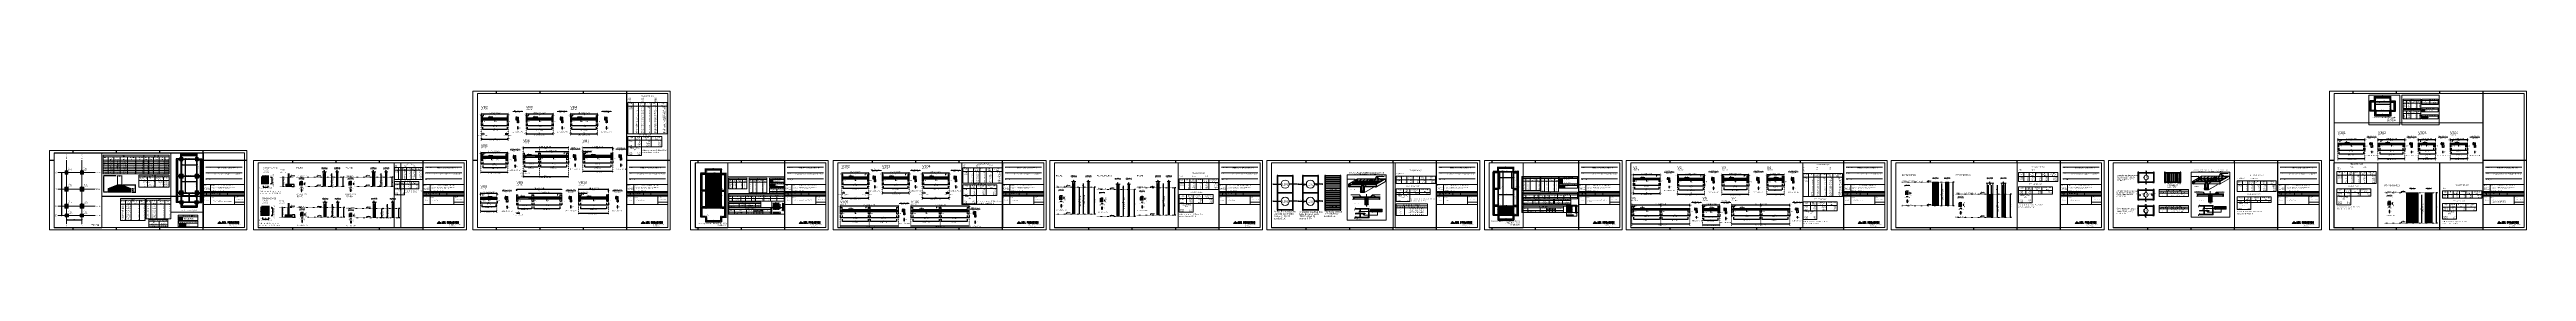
# Paper-space layout '02-09' of a CAD drawing. Extents: x 343 to 10907, y -15 to 579.
# The model-space entities are those that its viewports show. They can reach past a viewport. Long polylines and large blocks are cut down to what shows.
import ezdxf

# ---------------------------------------------------------------- set-up
doc = ezdxf.new("R2010")
doc.units = 0
doc.header["$LTSCALE"] = 2
doc.linetypes.add('DOT2', pattern=[3.175, 0, -3.175])
for name, color, linetype, lineweight in [('carimbo', 250, 'Continuous', 20), ('Cotas', 9, 'Continuous', 5), ('CURVAS MESTRAS', 200, 'Continuous', 0), ('Descrição da armadura', 7, 'Continuous', 5), ('DT-Armadura', 2, 'Continuous', 30), ('DT-ARMADURA NEG', 1, 'Continuous', 20), ('DT-Armadura negativa', 4, 'Continuous', 30), ('DT-Barras na forma', 2, 'Continuous', 30), ('DT-Barras no corte', 5, 'Continuous', 5), ('DT-Barras rebatidas', 2, 'Continuous', 30), ('DT-Cotas', 9, 'Continuous', 5), ('DT-Estribos na forma', 5, 'Continuous', 5), ('DT-Forma', 5, 'Continuous', 5), ('DT-Hachura forma vigas', 252, 'Continuous', 5), ('DT-Hachura intersecção vigas', 9, 'Continuous', 5), ('DT-Hachura sapatas em corte', 43, 'Continuous', 5), ('DT-Hachura sapatas em planta', 43, 'Continuous', 5), ('DT-Hachura seção pilares', 252, 'Continuous', 5), ('DT-Hachura seção vigas', 252, 'Continuous', 5), ('DT-Hachura vista pilares', 252, 'Continuous', 5), ('DT-Pontilhado', 9, 'DOT2', 5), ('DT-Relação do aço', 9, 'Continuous', 5), ('DT-Textos', 7, 'Continuous', 5), ('DT-Título', 3, 'Continuous', 20), ('EIXOS', 1, 'Continuous', 20), ('Evandro', 7, 'Continuous', 0), ('FO-Cotas', 5, 'Continuous', 5), ('FO-Eixos', 5, 'Continuous', 5), ('FO-Hachura das sapatas', 43, 'Continuous', 5), ('FO-Hachura pilar que morre', 106, 'Continuous', 5), ('FO-Hachura pilar que passa', 19, 'Continuous', 5), ('FO-Hachura viga', 43, 'Continuous', 5), ('FO-Hachuras das lajes', 1, 'Continuous', 20), ('FO-Pilares', 4, 'Continuous', 30), ('FO-Seção das fundações', 9, 'Continuous', 5), ('FO-Textos das lajes', 3, 'Continuous', 20), ('FO-Textos das vigas', 7, 'Continuous', 5), ('FO-Textos dos pilares', 7, 'Continuous', 5), ('FO-Títulos', 1, 'Continuous', 20), ('FO-Vigas', 1, 'Continuous', 20), ('Frente', 7, 'Continuous', 0), ('LC-Cotas', 7, 'Continuous', 5), ('LC-Eixos', 9, 'Continuous', 5), ('LC-Hachuras das sapatas', 43, 'Continuous', 5), ('LC-Hachuras dos pilares', 9, 'Continuous', 5), ('LC-Seção das fundações', 7, 'Continuous', 5), ('LC-Seção dos pilares', 4, 'Continuous', 30), ('LC-Tabelas', 1, 'Continuous', 20), ('LC-Textos', 3, 'Continuous', 20), ('LC-Textos das tabelas', 5, 'Continuous', 5), ('LOGO LCL', 40, 'Continuous', 0), ('SELO_EXTERNO', 7, 'Continuous', 0), ('Textos armaduras', 7, 'Continuous', 5)]:
    doc.layers.add(name, color=color, linetype=linetype, lineweight=lineweight)
doc.styles.add('ARIAL', font='arial.ttf')
doc.styles.add('ROMANS', font='arial.ttf')
doc.styles.get("Standard").update_dxf_attribs({"font": 'arial.ttf'})
doc.dimstyles.get("Standard").update_dxf_attribs({"dimtxt": 0.18, "dimasz": 0.18, "dimexe": 0.18, "dimexo": 0.0625, "dimgap": 0.09, "dimtad": 0, "dimtih": 1, "dimtoh": 1, "dimdec": 4, "dimzin": 0, "dimdsep": 46, "dimtxsty": 'Standard', "dimcen": 0.09, "dimadec": 0, "dimazin": 0, "dimtfac": 1, "dimtdec": 4, "dimtofl": 0, "dimtmove": 0, "dimatfit": 3, "dimfxl": 1, "dimtolj": 1, "dimtzin": 0, "dimarcsym": 0})
doc.dimstyles.new('UM_1.000000', dxfattribs={"dimtxt": 0.18, "dimasz": 0.1, "dimexe": 0.1, "dimexo": 0.2, "dimgap": 0, "dimtad": 1, "dimtih": 1, "dimtoh": 1, "dimdec": 1, "dimzin": 0, "dimdsep": 46, "dimtxsty": 'Standard', "dimcen": 0.09, "dimdle": 0.1, "dimadec": 1, "dimazin": 2, "dimtfac": 1, "dimtdec": 4, "dimtofl": 0, "dimtmove": 0, "dimatfit": 3, "dimfxl": 1, "dimtolj": 1, "dimarcsym": 0})
doc.dimstyles.new('UM_10.000000', dxfattribs={"dimtxt": 0.18, "dimasz": 0.1, "dimexe": 0.1, "dimexo": 0.2, "dimgap": 0, "dimtad": 1, "dimtih": 1, "dimtoh": 1, "dimdec": 1, "dimlfac": 10, "dimzin": 0, "dimdsep": 46, "dimtxsty": 'Standard', "dimcen": 0.09, "dimdle": 0.1, "dimadec": 1, "dimazin": 2, "dimtfac": 1, "dimtdec": 4, "dimtofl": 0, "dimtmove": 0, "dimatfit": 3, "dimfxl": 1, "dimtolj": 1, "dimarcsym": 0})
doc.dimstyles.new('UM_20.000000', dxfattribs={"dimtxt": 0.18, "dimasz": 0.1, "dimexe": 0.1, "dimexo": 0.2, "dimgap": 0, "dimtad": 1, "dimtih": 1, "dimtoh": 1, "dimdec": 1, "dimlfac": 20, "dimzin": 0, "dimdsep": 46, "dimtxsty": 'Standard', "dimcen": 0.09, "dimdle": 0.1, "dimadec": 1, "dimazin": 2, "dimtfac": 1, "dimtdec": 4, "dimtofl": 0, "dimtmove": 0, "dimatfit": 3, "dimfxl": 1, "dimtolj": 1, "dimarcsym": 0})
doc.dimstyles.new('UM_25.000000', dxfattribs={"dimtxt": 0.18, "dimasz": 0.1, "dimexe": 0.1, "dimexo": 0.2, "dimgap": 0, "dimtad": 1, "dimtih": 1, "dimtoh": 1, "dimdec": 1, "dimlfac": 25, "dimzin": 0, "dimdsep": 46, "dimtxsty": 'Standard', "dimcen": 0.09, "dimdle": 0.1, "dimadec": 1, "dimazin": 2, "dimtfac": 1, "dimtdec": 4, "dimtofl": 0, "dimtmove": 0, "dimatfit": 3, "dimfxl": 1, "dimtolj": 1, "dimarcsym": 0})
doc.dimstyles.new('UM_30.000000', dxfattribs={"dimtxt": 0.18, "dimasz": 0.1, "dimexe": 0.1, "dimexo": 0.2, "dimgap": 0, "dimtad": 1, "dimtih": 1, "dimtoh": 1, "dimdec": 1, "dimlfac": 30, "dimzin": 0, "dimdsep": 46, "dimtxsty": 'Standard', "dimcen": 0.09, "dimdle": 0.1, "dimadec": 1, "dimazin": 2, "dimtfac": 1, "dimtdec": 4, "dimtofl": 0, "dimtmove": 0, "dimatfit": 3, "dimfxl": 1, "dimtolj": 1, "dimarcsym": 0})
doc.dimstyles.new('UM_5.000000', dxfattribs={"dimtxt": 0.18, "dimasz": 0.1, "dimexe": 0.1, "dimexo": 0.2, "dimgap": 0, "dimtad": 1, "dimtih": 1, "dimtoh": 1, "dimdec": 1, "dimlfac": 5, "dimzin": 0, "dimdsep": 46, "dimtxsty": 'Standard', "dimcen": 0.09, "dimdle": 0.1, "dimadec": 1, "dimazin": 2, "dimtfac": 1, "dimtdec": 4, "dimtofl": 0, "dimtmove": 0, "dimatfit": 3, "dimfxl": 1, "dimtolj": 1, "dimarcsym": 0})
doc.dimstyles.new('UM_50.000000', dxfattribs={"dimtxt": 0.18, "dimasz": 0.1, "dimexe": 0.1, "dimexo": 0.2, "dimgap": 0, "dimtad": 1, "dimtih": 1, "dimtoh": 1, "dimdec": 1, "dimlfac": 50, "dimzin": 0, "dimdsep": 46, "dimtxsty": 'Standard', "dimcen": 0.09, "dimdle": 0.1, "dimadec": 1, "dimazin": 2, "dimtfac": 1, "dimtdec": 4, "dimtofl": 0, "dimtmove": 0, "dimatfit": 3, "dimfxl": 1, "dimtolj": 1, "dimarcsym": 0})
pattern_1 = [(135, (5203.19627, 3627.13501), (-0.08838835, -0.08838835), [])]
pattern_2 = [(45, (5208.03423, 3507.36231), (-0.08838835, 0.08838835), [])]
pattern_3 = [(135, (5197.96311, 3135.18688), (-0.08838835, -0.08838835), [])]
pattern_4 = [(135, (5151.0507, 3116.48628), (-0.08838835, -0.08838835), [])]
pattern_5 = [(135, (5212.98764, 3135.18688), (-0.08838835, -0.08838835), [])]
pattern_6 = [(45, (5194.6776, 2964.7725), (-0.08838835, 0.08838835), [])]
pattern_7 = [(45, (5175.92187, 2360.29779), (-0.08838835, 0.08838835), [])]
pattern_8 = [(45, (5179.76216, 2360.29779), (-0.08838835, 0.08838835), [])]
pattern_9 = [(45, (5186.29304, 2378.16879), (-0.08838835, 0.08838835), [])]
pattern_10 = [(45, (5194.6776, 2223.75368), (-0.08838835, 0.08838835), [])]
pattern_11 = [(135, (5182.27151, 1980.98261), (-0.08838835, -0.08838835), [])]
pattern_12 = [(45, (5171.65594, 1565.4146), (-0.08838835, 0.08838835), [])]
pattern_13 = [(45, (5168.33642, 1564.873), (-0.08838835, 0.08838835), [])]
pattern_14 = [(45, (5171.21024, 1565.91165), (-0.08838835, 0.08838835), [])]
pattern_15 = [(45, (5171.21024, 1580.04264), (-0.08838835, 0.08838835), [])]

# ---------------------------------------------------------------- blocks, each defined once
blk = doc.blocks.new('A$C094D1FE7')
at = {"layer": 'LOGO LCL'}
h = blk.add_hatch(color=253, dxfattribs=at)
edge = h.paths.add_edge_path()
edge.add_spline(control_points=[(9, 21), (9, 21), (9, 21), (9, 21), (9, 21), (9, 21), (8, 22), (8, 22), (8, 22), (8, 22), (0, 14), (0, 14), (0, 14), (17, 14), (17, 14)], knot_values=[0.571429, 0.571429, 0.571429, 0.571429, 0.642857, 0.642857, 0.642857, 0.642957, 0.714286, 0.714286, 0.714286, 0.714386, 1, 1, 1, 1.142857, 1.142857, 1.142857, 1.142857], degree=3, periodic=0)
edge.add_spline(control_points=[(17, 14), (17, 14), (17, 14), (17, 14), (17, 14), (17, 14), (16, 15), (16, 15), (16, 15), (16, 15), (3, 15), (3, 15)], knot_values=[0.142857, 0.142857, 0.142857, 0.142857, 0.214286, 0.214286, 0.214286, 0.214386, 0.285714, 0.285714, 0.285714, 0.285815, 0.428571, 0.428571, 0.428571, 0.428571], degree=3, periodic=0)
edge.add_spline(control_points=[(3, 15), (3, 15), (3, 15), (3, 15), (3, 15), (3, 15), (9, 21), (9, 21)], knot_values=[0.428571, 0.428571, 0.428571, 0.428571, 0.5, 0.5, 0.5, 0.5001, 0.571429, 0.571429, 0.571429, 0.571429], degree=3, periodic=0)
edge = h.paths.add_edge_path(flags=17)
edge.add_spline(control_points=[(10, 20), (10, 20), (10, 20), (10, 20), (10, 20), (9, 21), (9, 21), (9, 21), (9, 21), (4, 16), (4, 16), (4, 16), (15, 16), (15, 16), (15, 16), (15, 16), (13, 17), (13, 17), (13, 17), (13, 17), (13, 17), (13, 17), (13, 17), (13, 17), (13, 17), (13, 17)], knot_values=[0.636364, 0.636364, 0.636364, 0.636364, 0.681818, 0.681818, 0.681818, 0.727273, 0.727273, 0.727273, 0.727373, 0.818182, 0.818182, 0.818182, 1, 1, 1, 1.0001, 1.090909, 1.090909, 1.090909, 1.091009, 1.136364, 1.136364, 1.136364, 1.136464, 1.181818, 1.181818, 1.181818, 1.181818], degree=3, periodic=0)
edge.add_spline(control_points=[(13, 17), (13, 17), (13, 16), (13, 16), (13, 16), (13, 16), (13, 16), (13, 16)], knot_values=[0.545455, 0.545455, 0.545455, 0.545455, 0.590909, 0.590909, 0.590909, 0.591009, 0.636364, 0.636364, 0.636364, 0.636364], degree=3, periodic=0)
edge.add_spline(control_points=[(13, 16), (13, 16), (6, 16), (6, 16), (6, 16), (6, 16), (10, 20), (10, 20), (10, 20), (10, 20), (10, 20), (10, 20)], knot_values=[0.363636, 0.363636, 0.363636, 0.363636, 0.454545, 0.454545, 0.454545, 0.454646, 0.5, 0.5, 0.5, 0.5001, 0.545455, 0.545455, 0.545455, 0.545455], degree=3, periodic=0)
edge.add_spline(control_points=[(10, 20), (10, 20), (10, 19), (10, 19), (10, 19), (10, 19), (10, 19), (10, 19)], knot_values=[0.272727, 0.272727, 0.272727, 0.272727, 0.318182, 0.318182, 0.318182, 0.318282, 0.363636, 0.363636, 0.363636, 0.363636], degree=3, periodic=0)
edge.add_spline(control_points=[(10, 19), (10, 19), (10, 20), (10, 20), (10, 20)], knot_values=[0.181818, 0.181818, 0.181818, 0.181818, 0.227273, 0.272727, 0.272727, 0.272727, 0.272727], degree=3, periodic=0)
edge = h.paths.add_edge_path(flags=16)
edge.add_spline(control_points=[(9, 17), (9, 17), (10, 19), (10, 19), (10, 19), (10, 19), (10, 19), (10, 19)], knot_values=[0.285714, 0.285714, 0.285714, 0.285714, 0.357143, 0.357143, 0.357143, 0.357243, 0.428571, 0.428571, 0.428571, 0.428571], degree=3, periodic=0)
edge.add_spline(control_points=[(10, 19), (10, 19), (10, 19), (10, 19), (10, 19), (10, 19), (7, 17), (7, 17), (7, 17), (13, 17), (13, 17), (13, 17), (13, 17), (13, 17), (13, 17)], knot_values=[0.714286, 0.714286, 0.714286, 0.714286, 0.857143, 0.857143, 0.857143, 0.857243, 1, 1, 1, 1.142857, 1.142857, 1.142857, 1.142957, 1.285714, 1.285714, 1.285714, 1.285714], degree=3, periodic=0)
edge.add_spline(control_points=[(13, 17), (13, 17), (12, 17), (12, 17), (12, 17), (12, 17), (9, 17), (9, 17), (9, 17), (9, 17), (9, 17), (9, 17)], knot_values=[0.428571, 0.428571, 0.428571, 0.428571, 0.571429, 0.571429, 0.571429, 0.571529, 0.642857, 0.642857, 0.642857, 0.642957, 0.714286, 0.714286, 0.714286, 0.714286], degree=3, periodic=0)
h = blk.add_hatch(color=156, dxfattribs=at)
edge = h.paths.add_edge_path()
edge.add_spline(control_points=[(3, 15), (3, 15), (3, 15), (3, 15), (3, 15), (3, 15), (9, 21), (9, 21), (9, 21), (9, 21), (8, 22), (8, 22), (8, 22), (8, 22), (0, 14), (0, 14), (0, 14), (17, 14), (17, 14)], knot_values=[0.428571, 0.428571, 0.428571, 0.428571, 0.5, 0.5, 0.5, 0.5001, 0.571429, 0.571429, 0.571429, 0.571529, 0.714286, 0.714286, 0.714286, 0.714386, 1, 1, 1, 1.142857, 1.142857, 1.142857, 1.142857], degree=3, periodic=0)
edge.add_spline(control_points=[(17, 14), (17, 14), (17, 14), (17, 14), (17, 14), (17, 14), (16, 15), (16, 15), (16, 15), (16, 15), (3, 15), (3, 15)], knot_values=[0.142857, 0.142857, 0.142857, 0.142857, 0.214286, 0.214286, 0.214286, 0.214386, 0.285714, 0.285714, 0.285714, 0.285815, 0.428571, 0.428571, 0.428571, 0.428571], degree=3, periodic=0)
h = blk.add_hatch(color=155, dxfattribs=at)
edge = h.paths.add_edge_path()
edge.add_spline(control_points=[(10, 20), (10, 20), (10, 20), (10, 20), (10, 20), (10, 20), (10, 20), (10, 20)], knot_values=[0.272727, 0.272727, 0.272727, 0.272727, 0.318182, 0.318182, 0.318182, 0.318282, 0.363636, 0.363636, 0.363636, 0.363636], degree=3, periodic=0)
edge.add_spline(control_points=[(10, 20), (10, 20), (10, 20), (10, 20), (10, 20), (10, 20), (10, 20), (10, 20)], knot_values=[0.181818, 0.181818, 0.181818, 0.181818, 0.227273, 0.227273, 0.227273, 0.227373, 0.272727, 0.272727, 0.272727, 0.272727], degree=3, periodic=0)
edge.add_spline(control_points=[(10, 20), (10, 20), (9, 21), (9, 21), (9, 21), (9, 21), (4, 16), (4, 16), (4, 16), (15, 16), (15, 16), (15, 16), (15, 16), (13, 18), (13, 18), (13, 18), (13, 18), (13, 17), (13, 17), (13, 17), (13, 17), (13, 16), (13, 16), (13, 16), (13, 16), (13, 16), (13, 16)], knot_values=[0.545455, 0.545455, 0.545455, 0.545455, 0.636364, 0.636364, 0.636364, 0.636464, 0.727273, 0.727273, 0.727273, 0.909091, 0.909091, 0.909091, 0.909191, 1, 1, 1, 1.0001, 1.090909, 1.090909, 1.090909, 1.091009, 1.136364, 1.136364, 1.136364, 1.136464, 1.181818, 1.181818, 1.181818, 1.181818], degree=3, periodic=0)
edge.add_spline(control_points=[(13, 16), (13, 16), (6, 16), (6, 16), (6, 16), (6, 16), (6, 16), (6, 16)], knot_values=[0.454545, 0.454545, 0.454545, 0.454545, 0.5, 0.5, 0.5, 0.5001, 0.545455, 0.545455, 0.545455, 0.545455], degree=3, periodic=0)
edge.add_spline(control_points=[(6, 16), (6, 16), (10, 20), (10, 20), (10, 20), (10, 20), (10, 20), (10, 20)], knot_values=[0.363636, 0.363636, 0.363636, 0.363636, 0.409091, 0.409091, 0.409091, 0.409191, 0.454545, 0.454545, 0.454545, 0.454545], degree=3, periodic=0)
h = blk.add_hatch(color=252, dxfattribs=at)
edge = h.paths.add_edge_path()
edge.add_spline(control_points=[(10, 19), (10, 19), (10, 19), (10, 19), (10, 19), (10, 19), (7, 17), (7, 17), (7, 17), (13, 17), (13, 17), (13, 17), (13, 17), (13, 17), (13, 17)], knot_values=[0.714286, 0.714286, 0.714286, 0.714286, 0.857143, 0.857143, 0.857143, 0.857243, 1, 1, 1, 1.142857, 1.142857, 1.142857, 1.142957, 1.285714, 1.285714, 1.285714, 1.285714], degree=3, periodic=0)
edge.add_spline(control_points=[(13, 17), (13, 17), (12, 17), (12, 17), (12, 17), (12, 17), (9, 17), (9, 17), (9, 17), (9, 17), (9, 17), (9, 17)], knot_values=[0.428571, 0.428571, 0.428571, 0.428571, 0.571429, 0.571429, 0.571429, 0.571529, 0.642857, 0.642857, 0.642857, 0.642957, 0.714286, 0.714286, 0.714286, 0.714286], degree=3, periodic=0)
edge.add_spline(control_points=[(9, 17), (9, 17), (10, 19), (10, 19), (10, 19), (10, 19), (10, 19), (10, 19)], knot_values=[0.285714, 0.285714, 0.285714, 0.285714, 0.357143, 0.357143, 0.357143, 0.357243, 0.428571, 0.428571, 0.428571, 0.428571], degree=3, periodic=0)
h = blk.add_hatch(color=253, dxfattribs=at)
edge = h.paths.add_edge_path()
edge.add_spline(control_points=[(21, 15), (21, 15), (21, 22), (21, 22), (21, 22), (21, 22), (21, 22), (21, 22)], knot_values=[0.428571, 0.428571, 0.428571, 0.428571, 0.5, 0.5, 0.5, 0.5001, 0.571429, 0.571429, 0.571429, 0.571429], degree=3, periodic=0)
edge.add_spline(control_points=[(21, 22), (21, 22), (20, 22), (20, 22), (20, 22), (20, 22), (20, 22), (20, 22)], knot_values=[0.285714, 0.285714, 0.285714, 0.285714, 0.357143, 0.357143, 0.357143, 0.357243, 0.428571, 0.428571, 0.428571, 0.428571], degree=3, periodic=0)
edge.add_spline(control_points=[(20, 22), (20, 22), (20, 14), (20, 14), (20, 14), (20, 14), (20, 14), (20, 14)], knot_values=[0.142857, 0.142857, 0.142857, 0.142857, 0.214286, 0.214286, 0.214286, 0.214386, 0.285714, 0.285714, 0.285714, 0.285714], degree=3, periodic=0)
edge.add_spline(control_points=[(20, 14), (20, 14), (23, 14), (23, 14), (23, 14), (23, 15), (23, 15), (23, 15), (23, 15), (21, 15), (21, 15), (21, 15), (21, 15), (21, 15), (21, 15)], knot_values=[0.571429, 0.571429, 0.571429, 0.571429, 0.714286, 0.714286, 0.714286, 1, 1, 1, 1.0001, 1.071429, 1.071429, 1.071429, 1.071529, 1.142857, 1.142857, 1.142857, 1.142857], degree=3, periodic=0)
edge = h.paths.add_edge_path()
edge.add_spline(control_points=[(26, 21), (26, 21), (26, 21), (26, 21), (26, 21), (26, 21), (26, 15), (26, 15)], knot_values=[0.176471, 0.176471, 0.176471, 0.176471, 0.205883, 0.205883, 0.205883, 0.205983, 0.235295, 0.235295, 0.235295, 0.235295], degree=3, periodic=0)
edge.add_spline(control_points=[(26, 15), (26, 15), (26, 15), (26, 15), (26, 15), (26, 14), (26, 14), (26, 14)], knot_values=[0.117648, 0.117648, 0.117648, 0.117648, 0.14706, 0.14706, 0.14706, 0.14716, 0.176471, 0.176471, 0.176471, 0.176471], degree=3, periodic=0)
edge.add_spline(control_points=[(26, 14), (26, 14), (26, 14), (26, 14), (26, 14), (26, 14), (29, 14), (29, 14)], knot_values=[0.058824, 0.058824, 0.058824, 0.058824, 0.088236, 0.088236, 0.088236, 0.088336, 0.117648, 0.117648, 0.117648, 0.117648], degree=3, periodic=0)
edge.add_spline(control_points=[(29, 14), (29, 14), (29, 14), (29, 14), (29, 14), (29, 14), (29, 14), (29, 15)], knot_values=[0, 0, 0, 0, 0.029412, 0.029412, 0.029412, 0.029512, 0.058824, 0.058824, 0.058824, 0.058824], degree=3, periodic=0)
edge.add_spline(control_points=[(29, 15), (29, 15), (29, 17), (29, 17), (29, 17), (29, 17), (28, 17), (28, 17), (28, 17), (28, 17), (28, 15), (28, 15), (28, 15), (28, 15), (27, 15), (27, 15), (27, 15), (27, 15), (27, 21), (27, 21), (27, 21), (27, 21), (28, 21), (28, 21), (28, 21), (28, 21), (28, 19), (28, 19), (28, 19), (28, 19), (29, 19), (29, 19), (29, 19), (29, 19), (29, 21), (29, 21)], knot_values=[0.411771, 0.411771, 0.411771, 0.411771, 0.529418, 0.529418, 0.529418, 0.529518, 0.588241, 0.588241, 0.588241, 0.588341, 0.647065, 0.647065, 0.647065, 0.647165, 0.705888, 0.705888, 0.705888, 0.705988, 0.764712, 0.764712, 0.764712, 0.764812, 0.823535, 0.823535, 0.823535, 0.823636, 0.882359, 0.882359, 0.882359, 0.882459, 0.941182, 0.941182, 0.941182, 0.941283, 1, 1, 1, 1], degree=3, periodic=0)
edge.add_spline(control_points=[(29, 21), (29, 21), (29, 21), (29, 21), (29, 21), (29, 21), (29, 22), (29, 22)], knot_values=[0.352942, 0.352942, 0.352942, 0.352942, 0.382359, 0.382359, 0.382359, 0.382459, 0.411771, 0.411771, 0.411771, 0.411771], degree=3, periodic=0)
edge.add_spline(control_points=[(29, 22), (29, 22), (29, 22), (29, 22), (29, 22), (29, 22), (26, 22), (26, 22)], knot_values=[0.294118, 0.294118, 0.294118, 0.294118, 0.32353, 0.32353, 0.32353, 0.32363, 0.352942, 0.352942, 0.352942, 0.352942], degree=3, periodic=0)
edge.add_spline(control_points=[(26, 22), (26, 22), (26, 22), (26, 22), (26, 22), (26, 22), (26, 21), (26, 21)], knot_values=[0.235295, 0.235295, 0.235295, 0.235295, 0.264707, 0.264707, 0.264707, 0.264807, 0.294118, 0.294118, 0.294118, 0.294118], degree=3, periodic=0)
edge = h.paths.add_edge_path()
edge.add_spline(control_points=[(33, 15), (33, 15), (33, 22), (33, 22), (33, 22), (33, 22), (33, 22), (33, 22)], knot_values=[0.428571, 0.428571, 0.428571, 0.428571, 0.5, 0.5, 0.5, 0.5001, 0.571429, 0.571429, 0.571429, 0.571429], degree=3, periodic=0)
edge.add_spline(control_points=[(33, 22), (33, 22), (32, 22), (32, 22), (32, 22), (32, 22), (32, 22), (32, 22)], knot_values=[0.285714, 0.285714, 0.285714, 0.285714, 0.357143, 0.357143, 0.357143, 0.357243, 0.428571, 0.428571, 0.428571, 0.428571], degree=3, periodic=0)
edge.add_spline(control_points=[(32, 22), (32, 22), (32, 14), (32, 14), (32, 14), (32, 14), (32, 14), (32, 14)], knot_values=[0.142857, 0.142857, 0.142857, 0.142857, 0.214286, 0.214286, 0.214286, 0.214386, 0.285714, 0.285714, 0.285714, 0.285714], degree=3, periodic=0)
edge.add_spline(control_points=[(32, 14), (32, 14), (35, 14), (35, 14), (35, 14), (35, 15), (35, 15), (35, 15), (35, 15), (33, 15), (33, 15), (33, 15), (33, 15), (33, 15), (33, 15)], knot_values=[0.571429, 0.571429, 0.571429, 0.571429, 0.714286, 0.714286, 0.714286, 1, 1, 1, 1.0001, 1.071429, 1.071429, 1.071429, 1.071529, 1.142857, 1.142857, 1.142857, 1.142857], degree=3, periodic=0)
edge = h.paths.add_edge_path()
edge.add_spline(control_points=[(42, 22), (42, 22), (42, 22), (42, 22), (42, 22), (42, 22), (42, 14), (42, 14)], knot_values=[0.444446, 0.444446, 0.444446, 0.444446, 0.500002, 0.500002, 0.500002, 0.500102, 0.555557, 0.555557, 0.555557, 0.555557], degree=3, periodic=0)
edge.add_spline(control_points=[(42, 14), (42, 14), (42, 14), (42, 14), (42, 14), (42, 14), (43, 14), (43, 14)], knot_values=[0.333334, 0.333334, 0.333334, 0.333334, 0.388891, 0.388891, 0.388891, 0.388991, 0.444446, 0.444446, 0.444446, 0.444446], degree=3, periodic=0)
edge.add_spline(control_points=[(43, 14), (43, 14), (43, 14), (43, 14), (43, 14), (43, 14), (43, 17), (43, 17)], knot_values=[0.222223, 0.222223, 0.222223, 0.222223, 0.27778, 0.27778, 0.27778, 0.27788, 0.333334, 0.333334, 0.333334, 0.333334], degree=3, periodic=0)
edge.add_spline(control_points=[(43, 17), (43, 17), (43, 17), (43, 17), (43, 17), (43, 17), (45, 17), (45, 17)], knot_values=[0.111112, 0.111112, 0.111112, 0.111112, 0.166668, 0.166668, 0.166668, 0.166768, 0.222223, 0.222223, 0.222223, 0.222223], degree=3, periodic=0)
edge.add_spline(control_points=[(45, 17), (45, 17), (45, 17), (45, 17), (45, 17), (46, 17), (46, 17), (46, 17)], knot_values=[0, 0, 0, 0, 0.055557, 0.055557, 0.055557, 0.055657, 0.111112, 0.111112, 0.111112, 0.111112], degree=3, periodic=0)
edge.add_spline(control_points=[(46, 17), (46, 17), (46, 21), (46, 21)], knot_values=[0.77778, 0.77778, 0.77778, 0.77778, 1, 1, 1, 1], degree=3, periodic=0)
edge.add_spline(control_points=[(46, 21), (46, 21), (46, 21), (46, 21), (46, 21), (46, 21), (46, 22), (45, 22)], knot_values=[0.666668, 0.666668, 0.666668, 0.666668, 0.722225, 0.722225, 0.722225, 0.722325, 0.77778, 0.77778, 0.77778, 0.77778], degree=3, periodic=0)
edge.add_spline(control_points=[(45, 22), (45, 22), (45, 22), (45, 22), (45, 22), (45, 22), (42, 22), (42, 22)], knot_values=[0.555557, 0.555557, 0.555557, 0.555557, 0.611113, 0.611113, 0.611113, 0.611213, 0.666668, 0.666668, 0.666668, 0.666668], degree=3, periodic=0)
edge = h.paths.add_edge_path(flags=16)
edge.add_spline(control_points=[(45, 21), (45, 21), (45, 18), (45, 18), (45, 18), (43, 18), (43, 18), (43, 18), (43, 18), (43, 21), (43, 21), (43, 21), (43, 21), (43, 21), (43, 21)], knot_values=[0.4, 0.4, 0.4, 0.4, 0.6, 0.6, 0.6, 1, 1, 1, 1.0001, 1.1, 1.1, 1.1, 1.1001, 1.2, 1.2, 1.2, 1.2], degree=3, periodic=0)
edge.add_spline(control_points=[(43, 21), (43, 21), (45, 21), (45, 21), (45, 21), (45, 21), (45, 21), (45, 21)], knot_values=[0.2, 0.2, 0.2, 0.2, 0.3, 0.3, 0.3, 0.3001, 0.4, 0.4, 0.4, 0.4], degree=3, periodic=0)
edge = h.paths.add_edge_path()
edge.add_spline(control_points=[(49, 22), (49, 22), (49, 22), (49, 22), (49, 22), (49, 22), (49, 14), (49, 14)], knot_values=[0.500001, 0.500001, 0.500001, 0.500001, 0.531251, 0.531251, 0.531251, 0.531351, 0.562501, 0.562501, 0.562501, 0.562501], degree=3, periodic=0)
edge.add_spline(control_points=[(49, 14), (49, 14), (49, 14), (49, 14), (49, 14), (49, 14), (50, 14), (50, 14)], knot_values=[0.437501, 0.437501, 0.437501, 0.437501, 0.468751, 0.468751, 0.468751, 0.468851, 0.500001, 0.500001, 0.500001, 0.500001], degree=3, periodic=0)
edge.add_spline(control_points=[(50, 14), (50, 14), (50, 14), (50, 14), (50, 14), (50, 14), (50, 21), (50, 21)], knot_values=[0.375001, 0.375001, 0.375001, 0.375001, 0.406251, 0.406251, 0.406251, 0.406351, 0.437501, 0.437501, 0.437501, 0.437501], degree=3, periodic=0)
edge.add_spline(control_points=[(50, 21), (50, 21), (50, 21), (50, 21), (50, 21), (50, 21), (51, 21), (51, 21)], knot_values=[0.312501, 0.312501, 0.312501, 0.312501, 0.343751, 0.343751, 0.343751, 0.343851, 0.375001, 0.375001, 0.375001, 0.375001], degree=3, periodic=0)
edge.add_spline(control_points=[(51, 21), (51, 21), (51, 21), (51, 21), (51, 21), (51, 21), (51, 18), (51, 18)], knot_values=[0.250001, 0.250001, 0.250001, 0.250001, 0.281251, 0.281251, 0.281251, 0.281351, 0.312501, 0.312501, 0.312501, 0.312501], degree=3, periodic=0)
edge.add_spline(control_points=[(51, 18), (51, 18), (51, 18), (51, 18), (51, 18), (51, 18), (50, 18), (50, 18)], knot_values=[0.187501, 0.187501, 0.187501, 0.187501, 0.218751, 0.218751, 0.218751, 0.218851, 0.250001, 0.250001, 0.250001, 0.250001], degree=3, periodic=0)
edge.add_spline(control_points=[(50, 18), (50, 18), (50, 18), (50, 18), (50, 18), (50, 18), (50, 18), (50, 18)], knot_values=[0.125001, 0.125001, 0.125001, 0.125001, 0.156251, 0.156251, 0.156251, 0.156351, 0.187501, 0.187501, 0.187501, 0.187501], degree=3, periodic=0)
edge.add_spline(control_points=[(50, 18), (50, 18), (50, 18), (50, 18), (50, 18), (50, 18), (51, 14), (51, 14)], knot_values=[0.062501, 0.062501, 0.062501, 0.062501, 0.093751, 0.093751, 0.093751, 0.093851, 0.125001, 0.125001, 0.125001, 0.125001], degree=3, periodic=0)
edge.add_spline(control_points=[(51, 14), (51, 14), (51, 14), (51, 14), (51, 14), (51, 14), (52, 14), (52, 14)], knot_values=[0.03125, 0.03125, 0.03125, 0.03125, 0.046876, 0.046876, 0.046876, 0.046976, 0.062501, 0.062501, 0.062501, 0.062501], degree=3, periodic=0)
edge.add_spline(control_points=[(52, 14), (52, 14), (52, 14), (52, 14), (52, 14), (51, 18), (51, 18)], knot_values=[0.875001, 0.875001, 0.875001, 0.875001, 0.906251, 0.906251, 0.906251, 1.03125, 1.03125, 1.03125, 1.03125], degree=3, periodic=0)
edge.add_spline(control_points=[(51, 18), (51, 18), (51, 18), (51, 18), (51, 18), (52, 18), (52, 18), (52, 18)], knot_values=[0.812501, 0.812501, 0.812501, 0.812501, 0.843752, 0.843752, 0.843752, 0.843852, 0.875001, 0.875001, 0.875001, 0.875001], degree=3, periodic=0)
edge.add_spline(control_points=[(52, 18), (52, 18), (52, 18), (52, 18), (52, 18), (52, 18), (52, 18), (52, 18)], knot_values=[0.750001, 0.750001, 0.750001, 0.750001, 0.781251, 0.781251, 0.781251, 0.781351, 0.812501, 0.812501, 0.812501, 0.812501], degree=3, periodic=0)
edge.add_spline(control_points=[(52, 18), (52, 18), (52, 18), (52, 18), (52, 18), (52, 18), (52, 21), (52, 21)], knot_values=[0.687501, 0.687501, 0.687501, 0.687501, 0.718751, 0.718751, 0.718751, 0.718851, 0.750001, 0.750001, 0.750001, 0.750001], degree=3, periodic=0)
edge.add_spline(control_points=[(52, 21), (52, 21), (52, 21), (52, 21), (52, 21), (52, 21), (52, 22), (52, 22)], knot_values=[0.625001, 0.625001, 0.625001, 0.625001, 0.656251, 0.656251, 0.656251, 0.656351, 0.687501, 0.687501, 0.687501, 0.687501], degree=3, periodic=0)
edge.add_spline(control_points=[(52, 22), (52, 22), (52, 22), (52, 22), (52, 22), (52, 22), (49, 22), (49, 22)], knot_values=[0.562501, 0.562501, 0.562501, 0.562501, 0.593751, 0.593751, 0.593751, 0.593851, 0.625001, 0.625001, 0.625001, 0.625001], degree=3, periodic=0)
edge = h.paths.add_edge_path()
edge.add_spline(control_points=[(55, 21), (55, 21), (55, 21), (55, 21), (55, 21), (55, 21), (55, 15), (55, 15)], knot_values=[0.333334, 0.333334, 0.333334, 0.333334, 0.388891, 0.388891, 0.388891, 0.388991, 0.444446, 0.444446, 0.444446, 0.444446], degree=3, periodic=0)
edge.add_spline(control_points=[(55, 15), (55, 15), (55, 15), (55, 15), (55, 15), (55, 14), (55, 14), (56, 14)], knot_values=[0.222223, 0.222223, 0.222223, 0.222223, 0.27778, 0.27778, 0.27778, 0.27788, 0.333334, 0.333334, 0.333334, 0.333334], degree=3, periodic=0)
edge.add_spline(control_points=[(56, 14), (56, 14), (56, 14), (56, 14), (56, 14), (56, 14), (58, 14), (58, 14)], knot_values=[0.111112, 0.111112, 0.111112, 0.111112, 0.166668, 0.166668, 0.166668, 0.166768, 0.222223, 0.222223, 0.222223, 0.222223], degree=3, periodic=0)
edge.add_spline(control_points=[(58, 14), (58, 14), (58, 14), (58, 14), (58, 14), (59, 14), (59, 14), (59, 15)], knot_values=[0, 0, 0, 0, 0.055557, 0.055557, 0.055557, 0.055657, 0.111112, 0.111112, 0.111112, 0.111112], degree=3, periodic=0)
edge.add_spline(control_points=[(59, 15), (59, 15), (59, 21), (59, 21)], knot_values=[0.77778, 0.77778, 0.77778, 0.77778, 1, 1, 1, 1], degree=3, periodic=0)
edge.add_spline(control_points=[(59, 21), (59, 21), (59, 21), (59, 21), (59, 21), (59, 21), (59, 22), (58, 22)], knot_values=[0.666668, 0.666668, 0.666668, 0.666668, 0.722225, 0.722225, 0.722225, 0.722325, 0.77778, 0.77778, 0.77778, 0.77778], degree=3, periodic=0)
edge.add_spline(control_points=[(58, 22), (58, 22), (58, 22), (58, 22), (58, 22), (58, 22), (56, 22), (56, 22)], knot_values=[0.555557, 0.555557, 0.555557, 0.555557, 0.611113, 0.611113, 0.611113, 0.611213, 0.666668, 0.666668, 0.666668, 0.666668], degree=3, periodic=0)
edge.add_spline(control_points=[(56, 22), (56, 22), (56, 22), (56, 22), (56, 22), (55, 22), (55, 21), (55, 21)], knot_values=[0.444446, 0.444446, 0.444446, 0.444446, 0.500002, 0.500002, 0.500002, 0.500102, 0.555557, 0.555557, 0.555557, 0.555557], degree=3, periodic=0)
edge = h.paths.add_edge_path(flags=16)
edge.add_spline(control_points=[(58, 21), (58, 21), (58, 15), (58, 15), (58, 15), (56, 15), (56, 15), (56, 15), (56, 15), (56, 21), (56, 21), (56, 21), (56, 21), (56, 21), (56, 21)], knot_values=[0.4, 0.4, 0.4, 0.4, 0.6, 0.6, 0.6, 1, 1, 1, 1.0001, 1.1, 1.1, 1.1, 1.1001, 1.2, 1.2, 1.2, 1.2], degree=3, periodic=0)
edge.add_spline(control_points=[(56, 21), (56, 21), (58, 21), (58, 21), (58, 21), (58, 21), (58, 21), (58, 21)], knot_values=[0.2, 0.2, 0.2, 0.2, 0.3, 0.3, 0.3, 0.3001, 0.4, 0.4, 0.4, 0.4], degree=3, periodic=0)
edge = h.paths.add_edge_path()
edge.add_spline(control_points=[(65, 15), (65, 15), (65, 22), (65, 22), (65, 22), (65, 22), (64, 22), (64, 22), (64, 22), (64, 22), (64, 15), (64, 15), (64, 15), (64, 15), (63, 15), (63, 15), (63, 15), (63, 15), (63, 17), (63, 17), (63, 17), (63, 17), (62, 17), (62, 17), (62, 17), (62, 17), (62, 15), (62, 15)], knot_values=[0.272735, 0.272735, 0.272735, 0.272735, 0.454553, 0.454553, 0.454553, 0.454653, 0.545462, 0.545462, 0.545462, 0.545562, 0.636371, 0.636371, 0.636371, 0.636471, 0.72728, 0.72728, 0.72728, 0.72738, 0.818189, 0.818189, 0.818189, 0.818289, 0.909098, 0.909098, 0.909098, 0.909198, 1, 1, 1, 1], degree=3, periodic=0)
edge.add_spline(control_points=[(62, 15), (62, 15), (62, 15), (62, 15), (62, 15), (62, 14), (62, 14), (62, 14)], knot_values=[0.181819, 0.181819, 0.181819, 0.181819, 0.227281, 0.227281, 0.227281, 0.227381, 0.272735, 0.272735, 0.272735, 0.272735], degree=3, periodic=0)
edge.add_spline(control_points=[(62, 14), (62, 14), (62, 14), (62, 14), (62, 14), (62, 14), (65, 14), (65, 14)], knot_values=[0.09091, 0.09091, 0.09091, 0.09091, 0.136365, 0.136365, 0.136365, 0.136465, 0.181819, 0.181819, 0.181819, 0.181819], degree=3, periodic=0)
edge.add_spline(control_points=[(65, 14), (65, 14), (65, 14), (65, 14), (65, 14), (65, 14), (65, 14), (65, 15)], knot_values=[0, 0, 0, 0, 0.045456, 0.045456, 0.045456, 0.045556, 0.09091, 0.09091, 0.09091, 0.09091], degree=3, periodic=0)
edge = h.paths.add_edge_path()
edge.add_spline(control_points=[(68, 22), (68, 22), (68, 14), (68, 14), (68, 14), (68, 14), (68, 14), (68, 14)], knot_values=[0.076923, 0.076923, 0.076923, 0.076923, 0.115385, 0.115385, 0.115385, 0.115485, 0.153846, 0.153846, 0.153846, 0.153846], degree=3, periodic=0)
edge.add_spline(control_points=[(68, 14), (68, 14), (71, 14), (71, 14), (71, 14), (71, 15), (71, 15), (71, 15), (71, 15), (69, 15), (69, 15), (69, 15), (69, 15), (69, 15), (69, 15)], knot_values=[0.769231, 0.769231, 0.769231, 0.769231, 0.846154, 0.846154, 0.846154, 1, 1, 1, 1.0001, 1.038462, 1.038462, 1.038462, 1.038562, 1.076923, 1.076923, 1.076923, 1.076923], degree=3, periodic=0)
edge.add_spline(control_points=[(69, 15), (69, 15), (69, 17), (69, 17), (69, 17), (69, 17), (69, 17), (69, 17)], knot_values=[0.692308, 0.692308, 0.692308, 0.692308, 0.730769, 0.730769, 0.730769, 0.730869, 0.769231, 0.769231, 0.769231, 0.769231], degree=3, periodic=0)
edge.add_spline(control_points=[(69, 17), (69, 17), (71, 17), (71, 17), (71, 17), (71, 17), (71, 17), (71, 17)], knot_values=[0.615385, 0.615385, 0.615385, 0.615385, 0.653846, 0.653846, 0.653846, 0.653946, 0.692308, 0.692308, 0.692308, 0.692308], degree=3, periodic=0)
edge.add_spline(control_points=[(71, 17), (71, 17), (71, 18), (71, 18), (71, 18), (71, 18), (71, 18), (71, 18)], knot_values=[0.538462, 0.538462, 0.538462, 0.538462, 0.576923, 0.576923, 0.576923, 0.577023, 0.615385, 0.615385, 0.615385, 0.615385], degree=3, periodic=0)
edge.add_spline(control_points=[(71, 18), (71, 18), (69, 18), (69, 18), (69, 18), (69, 18), (69, 18), (69, 18)], knot_values=[0.461538, 0.461538, 0.461538, 0.461538, 0.5, 0.5, 0.5, 0.5001, 0.538462, 0.538462, 0.538462, 0.538462], degree=3, periodic=0)
edge.add_spline(control_points=[(69, 18), (69, 18), (69, 21), (69, 21), (69, 21), (69, 21), (69, 21), (69, 21)], knot_values=[0.384615, 0.384615, 0.384615, 0.384615, 0.423077, 0.423077, 0.423077, 0.423177, 0.461538, 0.461538, 0.461538, 0.461538], degree=3, periodic=0)
edge.add_spline(control_points=[(69, 21), (69, 21), (71, 21), (71, 21), (71, 21), (71, 21), (71, 21), (71, 21)], knot_values=[0.307692, 0.307692, 0.307692, 0.307692, 0.346154, 0.346154, 0.346154, 0.346254, 0.384615, 0.384615, 0.384615, 0.384615], degree=3, periodic=0)
edge.add_spline(control_points=[(71, 21), (71, 21), (71, 22), (71, 22), (71, 22), (71, 22), (71, 22), (71, 22)], knot_values=[0.230769, 0.230769, 0.230769, 0.230769, 0.269231, 0.269231, 0.269231, 0.269331, 0.307692, 0.307692, 0.307692, 0.307692], degree=3, periodic=0)
edge.add_spline(control_points=[(71, 22), (71, 22), (68, 22), (68, 22), (68, 22), (68, 22), (68, 22), (68, 22)], knot_values=[0.153846, 0.153846, 0.153846, 0.153846, 0.192308, 0.192308, 0.192308, 0.192408, 0.230769, 0.230769, 0.230769, 0.230769], degree=3, periodic=0)
edge = h.paths.add_edge_path()
edge.add_spline(control_points=[(76, 14), (76, 14), (76, 21), (76, 21), (76, 21), (76, 21), (76, 21), (76, 21)], knot_values=[0.111111, 0.111111, 0.111111, 0.111111, 0.166667, 0.166667, 0.166667, 0.166767, 0.222222, 0.222222, 0.222222, 0.222222], degree=3, periodic=0)
edge.add_spline(control_points=[(76, 21), (76, 21), (78, 21), (78, 21), (78, 21), (78, 22), (78, 22), (78, 22), (78, 22), (74, 22), (74, 22), (74, 22), (74, 22), (74, 22), (74, 22)], knot_values=[0.666667, 0.666667, 0.666667, 0.666667, 0.777778, 0.777778, 0.777778, 1, 1, 1, 1.0001, 1.055556, 1.055556, 1.055556, 1.055656, 1.111111, 1.111111, 1.111111, 1.111111], degree=3, periodic=0)
edge.add_spline(control_points=[(74, 22), (74, 22), (74, 21), (74, 21), (74, 21), (74, 21), (74, 21), (74, 21)], knot_values=[0.555556, 0.555556, 0.555556, 0.555556, 0.611111, 0.611111, 0.611111, 0.611211, 0.666667, 0.666667, 0.666667, 0.666667], degree=3, periodic=0)
edge.add_spline(control_points=[(74, 21), (74, 21), (75, 21), (75, 21), (75, 21), (75, 21), (75, 21), (75, 21)], knot_values=[0.444444, 0.444444, 0.444444, 0.444444, 0.5, 0.5, 0.5, 0.5001, 0.555556, 0.555556, 0.555556, 0.555556], degree=3, periodic=0)
edge.add_spline(control_points=[(75, 21), (75, 21), (75, 14), (75, 14), (75, 14), (75, 14), (76, 14), (76, 14), (76, 14), (76, 14), (76, 14), (76, 14)], knot_values=[0.222222, 0.222222, 0.222222, 0.222222, 0.333333, 0.333333, 0.333333, 0.333434, 0.388889, 0.388889, 0.388889, 0.388989, 0.444444, 0.444444, 0.444444, 0.444444], degree=3, periodic=0)
edge = h.paths.add_edge_path()
edge.add_spline(control_points=[(80, 21), (80, 21), (80, 21), (80, 21), (80, 21), (80, 21), (80, 15), (80, 15)], knot_values=[0.333334, 0.333334, 0.333334, 0.333334, 0.388891, 0.388891, 0.388891, 0.388991, 0.444446, 0.444446, 0.444446, 0.444446], degree=3, periodic=0)
edge.add_spline(control_points=[(80, 15), (80, 15), (80, 15), (80, 15), (80, 15), (80, 14), (80, 14), (81, 14)], knot_values=[0.222223, 0.222223, 0.222223, 0.222223, 0.27778, 0.27778, 0.27778, 0.27788, 0.333334, 0.333334, 0.333334, 0.333334], degree=3, periodic=0)
edge.add_spline(control_points=[(81, 14), (81, 14), (81, 14), (81, 14), (81, 14), (81, 14), (83, 14), (83, 14)], knot_values=[0.111112, 0.111112, 0.111112, 0.111112, 0.166668, 0.166668, 0.166668, 0.166768, 0.222223, 0.222223, 0.222223, 0.222223], degree=3, periodic=0)
edge.add_spline(control_points=[(83, 14), (83, 14), (83, 14), (83, 14), (83, 14), (84, 14), (84, 14), (84, 15)], knot_values=[0, 0, 0, 0, 0.055557, 0.055557, 0.055557, 0.055657, 0.111112, 0.111112, 0.111112, 0.111112], degree=3, periodic=0)
edge.add_spline(control_points=[(84, 15), (84, 15), (84, 21), (84, 21)], knot_values=[0.77778, 0.77778, 0.77778, 0.77778, 1, 1, 1, 1], degree=3, periodic=0)
edge.add_spline(control_points=[(84, 21), (84, 21), (84, 21), (84, 21), (84, 21), (84, 21), (84, 22), (83, 22)], knot_values=[0.666668, 0.666668, 0.666668, 0.666668, 0.722225, 0.722225, 0.722225, 0.722325, 0.77778, 0.77778, 0.77778, 0.77778], degree=3, periodic=0)
edge.add_spline(control_points=[(83, 22), (83, 22), (83, 22), (83, 22), (83, 22), (83, 22), (81, 22), (81, 22)], knot_values=[0.555557, 0.555557, 0.555557, 0.555557, 0.611113, 0.611113, 0.611113, 0.611213, 0.666668, 0.666668, 0.666668, 0.666668], degree=3, periodic=0)
edge.add_spline(control_points=[(81, 22), (81, 22), (81, 22), (81, 22), (81, 22), (80, 22), (80, 21), (80, 21)], knot_values=[0.444446, 0.444446, 0.444446, 0.444446, 0.500002, 0.500002, 0.500002, 0.500102, 0.555557, 0.555557, 0.555557, 0.555557], degree=3, periodic=0)
edge = h.paths.add_edge_path(flags=16)
edge.add_spline(control_points=[(83, 21), (83, 21), (83, 15), (83, 15), (83, 15), (81, 15), (81, 15), (81, 15), (81, 15), (81, 21), (81, 21), (81, 21), (81, 21), (81, 21), (81, 21)], knot_values=[0.4, 0.4, 0.4, 0.4, 0.6, 0.6, 0.6, 1, 1, 1, 1.0001, 1.1, 1.1, 1.1, 1.1001, 1.2, 1.2, 1.2, 1.2], degree=3, periodic=0)
edge.add_spline(control_points=[(81, 21), (81, 21), (83, 21), (83, 21), (83, 21), (83, 21), (83, 21), (83, 21)], knot_values=[0.2, 0.2, 0.2, 0.2, 0.3, 0.3, 0.3, 0.3001, 0.4, 0.4, 0.4, 0.4], degree=3, periodic=0)
edge = h.paths.add_edge_path()
edge.add_spline(control_points=[(87, 21), (87, 21), (87, 21), (87, 21), (87, 21), (87, 21), (87, 19), (87, 19)], knot_values=[0.434783, 0.434783, 0.434783, 0.434783, 0.456523, 0.456523, 0.456523, 0.456623, 0.478261, 0.478261, 0.478261, 0.478261], degree=3, periodic=0)
edge.add_spline(control_points=[(87, 19), (87, 19), (87, 19), (87, 19), (87, 19), (87, 19), (87, 19), (87, 19)], knot_values=[0.391305, 0.391305, 0.391305, 0.391305, 0.413044, 0.413044, 0.413044, 0.413144, 0.434783, 0.434783, 0.434783, 0.434783], degree=3, periodic=0)
edge.add_spline(control_points=[(87, 19), (87, 19), (87, 19), (87, 19), (87, 19), (87, 19), (89, 17), (89, 17)], knot_values=[0.347827, 0.347827, 0.347827, 0.347827, 0.369566, 0.369566, 0.369566, 0.369666, 0.391305, 0.391305, 0.391305, 0.391305], degree=3, periodic=0)
edge.add_spline(control_points=[(89, 17), (89, 17), (89, 17), (89, 17), (89, 17), (89, 17), (89, 15), (89, 15)], knot_values=[0.304348, 0.304348, 0.304348, 0.304348, 0.326088, 0.326088, 0.326088, 0.326188, 0.347827, 0.347827, 0.347827, 0.347827], degree=3, periodic=0)
edge.add_spline(control_points=[(89, 15), (89, 15), (89, 15), (89, 15), (89, 15), (89, 15), (88, 15), (88, 15)], knot_values=[0.26087, 0.26087, 0.26087, 0.26087, 0.282609, 0.282609, 0.282609, 0.282709, 0.304348, 0.304348, 0.304348, 0.304348], degree=3, periodic=0)
edge.add_spline(control_points=[(88, 15), (88, 15), (88, 15), (88, 15), (88, 15), (88, 15), (88, 17), (88, 17)], knot_values=[0.217392, 0.217392, 0.217392, 0.217392, 0.239131, 0.239131, 0.239131, 0.239231, 0.26087, 0.26087, 0.26087, 0.26087], degree=3, periodic=0)
edge.add_spline(control_points=[(88, 17), (88, 17), (88, 17), (88, 17), (88, 17), (88, 17), (87, 17), (87, 17)], knot_values=[0.173913, 0.173913, 0.173913, 0.173913, 0.195653, 0.195653, 0.195653, 0.195753, 0.217392, 0.217392, 0.217392, 0.217392], degree=3, periodic=0)
edge.add_spline(control_points=[(87, 17), (87, 17), (87, 17), (87, 17), (87, 17), (87, 17), (87, 15), (87, 15)], knot_values=[0.130435, 0.130435, 0.130435, 0.130435, 0.152175, 0.152175, 0.152175, 0.152275, 0.173913, 0.173913, 0.173913, 0.173913], degree=3, periodic=0)
edge.add_spline(control_points=[(87, 15), (87, 15), (87, 15), (87, 15), (87, 15), (87, 14), (87, 14), (88, 14)], knot_values=[0.086957, 0.086957, 0.086957, 0.086957, 0.108696, 0.108696, 0.108696, 0.108796, 0.130435, 0.130435, 0.130435, 0.130435], degree=3, periodic=0)
edge.add_spline(control_points=[(88, 14), (88, 14), (88, 14), (88, 14), (88, 14), (88, 14), (90, 14), (90, 14)], knot_values=[0.043479, 0.043479, 0.043479, 0.043479, 0.065218, 0.065218, 0.065218, 0.065318, 0.086957, 0.086957, 0.086957, 0.086957], degree=3, periodic=0)
edge.add_spline(control_points=[(90, 14), (90, 14), (90, 14), (90, 14), (90, 14), (90, 14), (91, 14), (91, 15)], knot_values=[0, 0, 0, 0, 0.02174, 0.02174, 0.02174, 0.02184, 0.043479, 0.043479, 0.043479, 0.043479], degree=3, periodic=0)
edge.add_spline(control_points=[(91, 15), (91, 15), (91, 17), (91, 17)], knot_values=[0.913044, 0.913044, 0.913044, 0.913044, 1, 1, 1, 1], degree=3, periodic=0)
edge.add_spline(control_points=[(91, 17), (91, 17), (91, 17), (91, 17), (91, 17), (91, 17), (90, 17), (90, 17)], knot_values=[0.869566, 0.869566, 0.869566, 0.869566, 0.891306, 0.891306, 0.891306, 0.891406, 0.913044, 0.913044, 0.913044, 0.913044], degree=3, periodic=0)
edge.add_spline(control_points=[(90, 17), (90, 17), (90, 17), (90, 17), (90, 17), (90, 17), (88, 19), (88, 19)], knot_values=[0.826087, 0.826087, 0.826087, 0.826087, 0.847827, 0.847827, 0.847827, 0.847927, 0.869566, 0.869566, 0.869566, 0.869566], degree=3, periodic=0)
edge.add_spline(control_points=[(88, 19), (88, 19), (88, 19), (88, 19), (88, 19), (88, 19), (88, 21), (88, 21)], knot_values=[0.782609, 0.782609, 0.782609, 0.782609, 0.804349, 0.804349, 0.804349, 0.804449, 0.826087, 0.826087, 0.826087, 0.826087], degree=3, periodic=0)
edge.add_spline(control_points=[(88, 21), (88, 21), (88, 21), (88, 21), (88, 21), (88, 21), (89, 21), (89, 21)], knot_values=[0.739131, 0.739131, 0.739131, 0.739131, 0.76087, 0.76087, 0.76087, 0.76097, 0.782609, 0.782609, 0.782609, 0.782609], degree=3, periodic=0)
edge.add_spline(control_points=[(89, 21), (89, 21), (89, 21), (89, 21), (89, 21), (89, 21), (89, 19), (89, 19)], knot_values=[0.695653, 0.695653, 0.695653, 0.695653, 0.717392, 0.717392, 0.717392, 0.717492, 0.739131, 0.739131, 0.739131, 0.739131], degree=3, periodic=0)
edge.add_spline(control_points=[(89, 19), (89, 19), (89, 19), (89, 19), (89, 19), (89, 19), (91, 19), (91, 19)], knot_values=[0.652174, 0.652174, 0.652174, 0.652174, 0.673914, 0.673914, 0.673914, 0.674014, 0.695653, 0.695653, 0.695653, 0.695653], degree=3, periodic=0)
edge.add_spline(control_points=[(91, 19), (91, 19), (91, 19), (91, 19), (91, 19), (91, 19), (91, 21), (91, 21)], knot_values=[0.608696, 0.608696, 0.608696, 0.608696, 0.630436, 0.630436, 0.630436, 0.630536, 0.652174, 0.652174, 0.652174, 0.652174], degree=3, periodic=0)
edge.add_spline(control_points=[(91, 21), (91, 21), (91, 21), (91, 21), (91, 21), (91, 21), (90, 22), (90, 22)], knot_values=[0.565218, 0.565218, 0.565218, 0.565218, 0.586957, 0.586957, 0.586957, 0.587057, 0.608696, 0.608696, 0.608696, 0.608696], degree=3, periodic=0)
edge.add_spline(control_points=[(90, 22), (90, 22), (90, 22), (90, 22), (90, 22), (90, 22), (88, 22), (88, 22)], knot_values=[0.52174, 0.52174, 0.52174, 0.52174, 0.543479, 0.543479, 0.543479, 0.543579, 0.565218, 0.565218, 0.565218, 0.565218], degree=3, periodic=0)
edge.add_spline(control_points=[(88, 22), (88, 22), (88, 22), (88, 22), (88, 22), (87, 22), (87, 21), (87, 21)], knot_values=[0.478261, 0.478261, 0.478261, 0.478261, 0.500001, 0.500001, 0.500001, 0.500101, 0.52174, 0.52174, 0.52174, 0.52174], degree=3, periodic=0)
h = blk.add_hatch(color=157, dxfattribs=at)
edge = h.paths.add_edge_path()
edge.add_spline(control_points=[(21, 15), (21, 15), (21, 22), (21, 22), (21, 22), (21, 22), (21, 22), (21, 22)], knot_values=[0.428571, 0.428571, 0.428571, 0.428571, 0.5, 0.5, 0.5, 0.5001, 0.571429, 0.571429, 0.571429, 0.571429], degree=3, periodic=0)
edge.add_spline(control_points=[(21, 22), (21, 22), (20, 22), (20, 22), (20, 22), (20, 22), (20, 22), (20, 22)], knot_values=[0.285714, 0.285714, 0.285714, 0.285714, 0.357143, 0.357143, 0.357143, 0.357243, 0.428571, 0.428571, 0.428571, 0.428571], degree=3, periodic=0)
edge.add_spline(control_points=[(20, 22), (20, 22), (20, 14), (20, 14), (20, 14), (20, 14), (20, 14), (20, 14)], knot_values=[0.142857, 0.142857, 0.142857, 0.142857, 0.214286, 0.214286, 0.214286, 0.214386, 0.285714, 0.285714, 0.285714, 0.285714], degree=3, periodic=0)
edge.add_spline(control_points=[(20, 14), (20, 14), (23, 14), (23, 14), (23, 14), (23, 15), (23, 15), (23, 15), (23, 15), (21, 15), (21, 15), (21, 15), (21, 15), (21, 15), (21, 15)], knot_values=[0.571429, 0.571429, 0.571429, 0.571429, 0.714286, 0.714286, 0.714286, 1, 1, 1, 1.0001, 1.071429, 1.071429, 1.071429, 1.071529, 1.142857, 1.142857, 1.142857, 1.142857], degree=3, periodic=0)
edge = h.paths.add_edge_path()
edge.add_spline(control_points=[(25, 21), (25, 21), (25, 21), (25, 21), (25, 21), (25, 21), (25, 15), (25, 15)], knot_values=[0.176471, 0.176471, 0.176471, 0.176471, 0.205883, 0.205883, 0.205883, 0.205983, 0.235295, 0.235295, 0.235295, 0.235295], degree=3, periodic=0)
edge.add_spline(control_points=[(25, 15), (25, 15), (25, 15), (25, 15), (25, 15), (25, 15), (26, 14), (26, 14)], knot_values=[0.117648, 0.117648, 0.117648, 0.117648, 0.14706, 0.14706, 0.14706, 0.14716, 0.176471, 0.176471, 0.176471, 0.176471], degree=3, periodic=0)
edge.add_spline(control_points=[(26, 14), (26, 14), (26, 14), (26, 14), (26, 14), (26, 14), (29, 14), (29, 14)], knot_values=[0.058824, 0.058824, 0.058824, 0.058824, 0.088236, 0.088236, 0.088236, 0.088336, 0.117648, 0.117648, 0.117648, 0.117648], degree=3, periodic=0)
edge.add_spline(control_points=[(29, 14), (29, 14), (29, 14), (29, 14), (29, 14), (29, 14), (29, 15), (29, 15)], knot_values=[0, 0, 0, 0, 0.029412, 0.029412, 0.029412, 0.029512, 0.058824, 0.058824, 0.058824, 0.058824], degree=3, periodic=0)
edge.add_spline(control_points=[(29, 15), (29, 15), (29, 17), (29, 17), (29, 17), (29, 17), (28, 17), (28, 17), (28, 17), (28, 17), (28, 15), (28, 15), (28, 15), (28, 15), (27, 15), (27, 15), (27, 15), (27, 15), (27, 21), (27, 21), (27, 21), (27, 21), (28, 21), (28, 21), (28, 21), (28, 21), (28, 20), (28, 20), (28, 20), (28, 20), (29, 20), (29, 20), (29, 20), (29, 20), (29, 21), (29, 21)], knot_values=[0.411771, 0.411771, 0.411771, 0.411771, 0.529418, 0.529418, 0.529418, 0.529518, 0.588241, 0.588241, 0.588241, 0.588341, 0.647065, 0.647065, 0.647065, 0.647165, 0.705888, 0.705888, 0.705888, 0.705988, 0.764712, 0.764712, 0.764712, 0.764812, 0.823535, 0.823535, 0.823535, 0.823636, 0.882359, 0.882359, 0.882359, 0.882459, 0.941182, 0.941182, 0.941182, 0.941283, 1, 1, 1, 1], degree=3, periodic=0)
edge.add_spline(control_points=[(29, 21), (29, 21), (29, 21), (29, 21), (29, 21), (29, 22), (29, 22), (29, 22)], knot_values=[0.352942, 0.352942, 0.352942, 0.352942, 0.382359, 0.382359, 0.382359, 0.382459, 0.411771, 0.411771, 0.411771, 0.411771], degree=3, periodic=0)
edge.add_spline(control_points=[(29, 22), (29, 22), (29, 22), (29, 22), (29, 22), (29, 22), (26, 22), (26, 22)], knot_values=[0.294118, 0.294118, 0.294118, 0.294118, 0.32353, 0.32353, 0.32353, 0.32363, 0.352942, 0.352942, 0.352942, 0.352942], degree=3, periodic=0)
edge.add_spline(control_points=[(26, 22), (26, 22), (26, 22), (26, 22), (26, 22), (26, 22), (25, 22), (25, 21)], knot_values=[0.235295, 0.235295, 0.235295, 0.235295, 0.264707, 0.264707, 0.264707, 0.264807, 0.294118, 0.294118, 0.294118, 0.294118], degree=3, periodic=0)
edge = h.paths.add_edge_path()
edge.add_spline(control_points=[(33, 15), (33, 15), (33, 22), (33, 22), (33, 22), (33, 22), (33, 22), (33, 22)], knot_values=[0.428571, 0.428571, 0.428571, 0.428571, 0.5, 0.5, 0.5, 0.5001, 0.571429, 0.571429, 0.571429, 0.571429], degree=3, periodic=0)
edge.add_spline(control_points=[(33, 22), (33, 22), (32, 22), (32, 22), (32, 22), (32, 22), (32, 22), (32, 22)], knot_values=[0.285714, 0.285714, 0.285714, 0.285714, 0.357143, 0.357143, 0.357143, 0.357243, 0.428571, 0.428571, 0.428571, 0.428571], degree=3, periodic=0)
edge.add_spline(control_points=[(32, 22), (32, 22), (32, 14), (32, 14), (32, 14), (32, 14), (32, 14), (32, 14)], knot_values=[0.142857, 0.142857, 0.142857, 0.142857, 0.214286, 0.214286, 0.214286, 0.214386, 0.285714, 0.285714, 0.285714, 0.285714], degree=3, periodic=0)
edge.add_spline(control_points=[(32, 14), (32, 14), (35, 14), (35, 14), (35, 14), (35, 15), (35, 15), (35, 15), (35, 15), (33, 15), (33, 15), (33, 15), (33, 15), (33, 15), (33, 15)], knot_values=[0.571429, 0.571429, 0.571429, 0.571429, 0.714286, 0.714286, 0.714286, 1, 1, 1, 1.0001, 1.071429, 1.071429, 1.071429, 1.071529, 1.142857, 1.142857, 1.142857, 1.142857], degree=3, periodic=0)
edge = h.paths.add_edge_path()
edge.add_spline(control_points=[(42, 22), (42, 22), (42, 22), (42, 22), (42, 22), (42, 22), (42, 14), (42, 14)], knot_values=[0.444446, 0.444446, 0.444446, 0.444446, 0.500002, 0.500002, 0.500002, 0.500102, 0.555557, 0.555557, 0.555557, 0.555557], degree=3, periodic=0)
edge.add_spline(control_points=[(42, 14), (42, 14), (42, 14), (42, 14), (42, 14), (42, 14), (43, 14), (43, 14)], knot_values=[0.333334, 0.333334, 0.333334, 0.333334, 0.388891, 0.388891, 0.388891, 0.388991, 0.444446, 0.444446, 0.444446, 0.444446], degree=3, periodic=0)
edge.add_spline(control_points=[(43, 14), (43, 14), (43, 14), (43, 14), (43, 14), (43, 14), (43, 17), (43, 17)], knot_values=[0.222223, 0.222223, 0.222223, 0.222223, 0.27778, 0.27778, 0.27778, 0.27788, 0.333334, 0.333334, 0.333334, 0.333334], degree=3, periodic=0)
edge.add_spline(control_points=[(43, 17), (43, 17), (43, 17), (43, 17), (43, 17), (43, 17), (45, 17), (45, 17)], knot_values=[0.111112, 0.111112, 0.111112, 0.111112, 0.166668, 0.166668, 0.166668, 0.166768, 0.222223, 0.222223, 0.222223, 0.222223], degree=3, periodic=0)
edge.add_spline(control_points=[(45, 17), (45, 17), (45, 17), (45, 17), (45, 17), (45, 17), (45, 17), (45, 18)], knot_values=[0, 0, 0, 0, 0.055557, 0.055557, 0.055557, 0.055657, 0.111112, 0.111112, 0.111112, 0.111112], degree=3, periodic=0)
edge.add_spline(control_points=[(45, 18), (45, 18), (45, 21), (45, 21)], knot_values=[0.77778, 0.77778, 0.77778, 0.77778, 1, 1, 1, 1], degree=3, periodic=0)
edge.add_spline(control_points=[(45, 21), (45, 21), (45, 21), (45, 21), (45, 21), (45, 22), (45, 22), (45, 22)], knot_values=[0.666668, 0.666668, 0.666668, 0.666668, 0.722225, 0.722225, 0.722225, 0.722325, 0.77778, 0.77778, 0.77778, 0.77778], degree=3, periodic=0)
edge.add_spline(control_points=[(45, 22), (45, 22), (45, 22), (45, 22), (45, 22), (45, 22), (42, 22), (42, 22)], knot_values=[0.555557, 0.555557, 0.555557, 0.555557, 0.611113, 0.611113, 0.611113, 0.611213, 0.666668, 0.666668, 0.666668, 0.666668], degree=3, periodic=0)
edge = h.paths.add_edge_path(flags=16)
edge.add_spline(control_points=[(44, 21), (44, 21), (44, 18), (44, 18), (44, 18), (43, 18), (43, 18), (43, 18), (43, 18), (43, 21), (43, 21), (43, 21), (43, 21), (43, 21), (43, 21)], knot_values=[0.4, 0.4, 0.4, 0.4, 0.6, 0.6, 0.6, 1, 1, 1, 1.0001, 1.1, 1.1, 1.1, 1.1001, 1.2, 1.2, 1.2, 1.2], degree=3, periodic=0)
edge.add_spline(control_points=[(43, 21), (43, 21), (44, 21), (44, 21), (44, 21), (44, 21), (44, 21), (44, 21)], knot_values=[0.2, 0.2, 0.2, 0.2, 0.3, 0.3, 0.3, 0.3001, 0.4, 0.4, 0.4, 0.4], degree=3, periodic=0)
edge = h.paths.add_edge_path()
edge.add_spline(control_points=[(48, 22), (48, 22), (48, 22), (48, 22), (48, 22), (48, 22), (48, 14), (48, 14)], knot_values=[0.500001, 0.500001, 0.500001, 0.500001, 0.531251, 0.531251, 0.531251, 0.531351, 0.562501, 0.562501, 0.562501, 0.562501], degree=3, periodic=0)
edge.add_spline(control_points=[(48, 14), (48, 14), (48, 14), (48, 14), (48, 14), (48, 14), (49, 14), (49, 14)], knot_values=[0.437501, 0.437501, 0.437501, 0.437501, 0.468751, 0.468751, 0.468751, 0.468851, 0.500001, 0.500001, 0.500001, 0.500001], degree=3, periodic=0)
edge.add_spline(control_points=[(49, 14), (49, 14), (49, 14), (49, 14), (49, 14), (49, 14), (49, 21), (49, 21)], knot_values=[0.375001, 0.375001, 0.375001, 0.375001, 0.406251, 0.406251, 0.406251, 0.406351, 0.437501, 0.437501, 0.437501, 0.437501], degree=3, periodic=0)
edge.add_spline(control_points=[(49, 21), (49, 21), (49, 21), (49, 21), (49, 21), (49, 21), (51, 21), (51, 21)], knot_values=[0.312501, 0.312501, 0.312501, 0.312501, 0.343751, 0.343751, 0.343751, 0.343851, 0.375001, 0.375001, 0.375001, 0.375001], degree=3, periodic=0)
edge.add_spline(control_points=[(51, 21), (51, 21), (51, 21), (51, 21), (51, 21), (51, 21), (51, 19), (51, 19)], knot_values=[0.250001, 0.250001, 0.250001, 0.250001, 0.281251, 0.281251, 0.281251, 0.281351, 0.312501, 0.312501, 0.312501, 0.312501], degree=3, periodic=0)
edge.add_spline(control_points=[(51, 19), (51, 19), (51, 19), (51, 19), (51, 19), (51, 19), (50, 19), (50, 19)], knot_values=[0.187501, 0.187501, 0.187501, 0.187501, 0.218751, 0.218751, 0.218751, 0.218851, 0.250001, 0.250001, 0.250001, 0.250001], degree=3, periodic=0)
edge.add_spline(control_points=[(50, 19), (50, 19), (50, 19), (50, 19), (50, 19), (50, 18), (50, 18), (50, 18)], knot_values=[0.125001, 0.125001, 0.125001, 0.125001, 0.156251, 0.156251, 0.156251, 0.156351, 0.187501, 0.187501, 0.187501, 0.187501], degree=3, periodic=0)
edge.add_spline(control_points=[(50, 18), (50, 18), (50, 18), (50, 18), (50, 18), (50, 18), (51, 14), (51, 14)], knot_values=[0.062501, 0.062501, 0.062501, 0.062501, 0.093751, 0.093751, 0.093751, 0.093851, 0.125001, 0.125001, 0.125001, 0.125001], degree=3, periodic=0)
edge.add_spline(control_points=[(51, 14), (51, 14), (51, 14), (51, 14), (51, 14), (51, 14), (51, 14), (52, 14)], knot_values=[0.03125, 0.03125, 0.03125, 0.03125, 0.046876, 0.046876, 0.046876, 0.046976, 0.062501, 0.062501, 0.062501, 0.062501], degree=3, periodic=0)
edge.add_spline(control_points=[(52, 14), (52, 14), (52, 14), (52, 14), (52, 14), (51, 18), (51, 18)], knot_values=[0.875001, 0.875001, 0.875001, 0.875001, 0.906251, 0.906251, 0.906251, 1.03125, 1.03125, 1.03125, 1.03125], degree=3, periodic=0)
edge.add_spline(control_points=[(51, 18), (51, 18), (51, 18), (51, 18), (51, 18), (51, 18), (52, 18), (52, 18)], knot_values=[0.812501, 0.812501, 0.812501, 0.812501, 0.843752, 0.843752, 0.843752, 0.843852, 0.875001, 0.875001, 0.875001, 0.875001], degree=3, periodic=0)
edge.add_spline(control_points=[(52, 18), (52, 18), (52, 18), (52, 18), (52, 18), (52, 18), (52, 18), (52, 18)], knot_values=[0.750001, 0.750001, 0.750001, 0.750001, 0.781251, 0.781251, 0.781251, 0.781351, 0.812501, 0.812501, 0.812501, 0.812501], degree=3, periodic=0)
edge.add_spline(control_points=[(52, 18), (52, 18), (52, 18), (52, 18), (52, 18), (52, 18), (52, 21), (52, 21)], knot_values=[0.687501, 0.687501, 0.687501, 0.687501, 0.718751, 0.718751, 0.718751, 0.718851, 0.750001, 0.750001, 0.750001, 0.750001], degree=3, periodic=0)
edge.add_spline(control_points=[(52, 21), (52, 21), (52, 21), (52, 21), (52, 21), (52, 22), (52, 22), (51, 22)], knot_values=[0.625001, 0.625001, 0.625001, 0.625001, 0.656251, 0.656251, 0.656251, 0.656351, 0.687501, 0.687501, 0.687501, 0.687501], degree=3, periodic=0)
edge.add_spline(control_points=[(51, 22), (51, 22), (51, 22), (51, 22), (51, 22), (51, 22), (48, 22), (48, 22)], knot_values=[0.562501, 0.562501, 0.562501, 0.562501, 0.593751, 0.593751, 0.593751, 0.593851, 0.625001, 0.625001, 0.625001, 0.625001], degree=3, periodic=0)
edge = h.paths.add_edge_path()
edge.add_spline(control_points=[(55, 21), (55, 21), (55, 21), (55, 21), (55, 21), (55, 21), (55, 15), (55, 15)], knot_values=[0.333334, 0.333334, 0.333334, 0.333334, 0.388891, 0.388891, 0.388891, 0.388991, 0.444446, 0.444446, 0.444446, 0.444446], degree=3, periodic=0)
edge.add_spline(control_points=[(55, 15), (55, 15), (55, 15), (55, 15), (55, 15), (55, 15), (55, 14), (56, 14)], knot_values=[0.222223, 0.222223, 0.222223, 0.222223, 0.27778, 0.27778, 0.27778, 0.27788, 0.333334, 0.333334, 0.333334, 0.333334], degree=3, periodic=0)
edge.add_spline(control_points=[(56, 14), (56, 14), (56, 14), (56, 14), (56, 14), (56, 14), (58, 14), (58, 14)], knot_values=[0.111112, 0.111112, 0.111112, 0.111112, 0.166668, 0.166668, 0.166668, 0.166768, 0.222223, 0.222223, 0.222223, 0.222223], degree=3, periodic=0)
edge.add_spline(control_points=[(58, 14), (58, 14), (58, 14), (58, 14), (58, 14), (59, 14), (59, 15), (59, 15)], knot_values=[0, 0, 0, 0, 0.055557, 0.055557, 0.055557, 0.055657, 0.111112, 0.111112, 0.111112, 0.111112], degree=3, periodic=0)
edge.add_spline(control_points=[(59, 15), (59, 15), (59, 21), (59, 21)], knot_values=[0.77778, 0.77778, 0.77778, 0.77778, 1, 1, 1, 1], degree=3, periodic=0)
edge.add_spline(control_points=[(59, 21), (59, 21), (59, 21), (59, 21), (59, 21), (59, 22), (59, 22), (58, 22)], knot_values=[0.666668, 0.666668, 0.666668, 0.666668, 0.722225, 0.722225, 0.722225, 0.722325, 0.77778, 0.77778, 0.77778, 0.77778], degree=3, periodic=0)
edge.add_spline(control_points=[(58, 22), (58, 22), (58, 22), (58, 22), (58, 22), (58, 22), (56, 22), (56, 22)], knot_values=[0.555557, 0.555557, 0.555557, 0.555557, 0.611113, 0.611113, 0.611113, 0.611213, 0.666668, 0.666668, 0.666668, 0.666668], degree=3, periodic=0)
edge.add_spline(control_points=[(56, 22), (56, 22), (56, 22), (56, 22), (56, 22), (55, 22), (55, 22), (55, 21)], knot_values=[0.444446, 0.444446, 0.444446, 0.444446, 0.500002, 0.500002, 0.500002, 0.500102, 0.555557, 0.555557, 0.555557, 0.555557], degree=3, periodic=0)
edge = h.paths.add_edge_path(flags=16)
edge.add_spline(control_points=[(58, 21), (58, 21), (58, 15), (58, 15), (58, 15), (56, 15), (56, 15), (56, 15), (56, 15), (56, 21), (56, 21), (56, 21), (56, 21), (56, 21), (56, 21)], knot_values=[0.4, 0.4, 0.4, 0.4, 0.6, 0.6, 0.6, 1, 1, 1, 1.0001, 1.1, 1.1, 1.1, 1.1001, 1.2, 1.2, 1.2, 1.2], degree=3, periodic=0)
edge.add_spline(control_points=[(56, 21), (56, 21), (58, 21), (58, 21), (58, 21), (58, 21), (58, 21), (58, 21)], knot_values=[0.2, 0.2, 0.2, 0.2, 0.3, 0.3, 0.3, 0.3001, 0.4, 0.4, 0.4, 0.4], degree=3, periodic=0)
edge = h.paths.add_edge_path()
edge.add_spline(control_points=[(65, 15), (65, 15), (65, 22), (65, 22), (65, 22), (65, 22), (64, 22), (64, 22), (64, 22), (64, 22), (64, 15), (64, 15), (64, 15), (64, 15), (63, 15), (63, 15), (63, 15), (63, 15), (63, 17), (63, 17), (63, 17), (63, 17), (62, 17), (62, 17), (62, 17), (62, 17), (62, 15), (62, 15)], knot_values=[0.272735, 0.272735, 0.272735, 0.272735, 0.454553, 0.454553, 0.454553, 0.454653, 0.545462, 0.545462, 0.545462, 0.545562, 0.636371, 0.636371, 0.636371, 0.636471, 0.72728, 0.72728, 0.72728, 0.72738, 0.818189, 0.818189, 0.818189, 0.818289, 0.909098, 0.909098, 0.909098, 0.909198, 1, 1, 1, 1], degree=3, periodic=0)
edge.add_spline(control_points=[(62, 15), (62, 15), (62, 15), (62, 15), (62, 15), (62, 15), (62, 14), (62, 14)], knot_values=[0.181819, 0.181819, 0.181819, 0.181819, 0.227281, 0.227281, 0.227281, 0.227381, 0.272735, 0.272735, 0.272735, 0.272735], degree=3, periodic=0)
edge.add_spline(control_points=[(62, 14), (62, 14), (62, 14), (62, 14), (62, 14), (62, 14), (64, 14), (64, 14)], knot_values=[0.09091, 0.09091, 0.09091, 0.09091, 0.136365, 0.136365, 0.136365, 0.136465, 0.181819, 0.181819, 0.181819, 0.181819], degree=3, periodic=0)
edge.add_spline(control_points=[(64, 14), (64, 14), (64, 14), (64, 14), (64, 14), (65, 14), (65, 15), (65, 15)], knot_values=[0, 0, 0, 0, 0.045456, 0.045456, 0.045456, 0.045556, 0.09091, 0.09091, 0.09091, 0.09091], degree=3, periodic=0)
edge = h.paths.add_edge_path()
edge.add_spline(control_points=[(68, 22), (68, 22), (68, 14), (68, 14), (68, 14), (68, 14), (68, 14), (68, 14)], knot_values=[0.076923, 0.076923, 0.076923, 0.076923, 0.115385, 0.115385, 0.115385, 0.115485, 0.153846, 0.153846, 0.153846, 0.153846], degree=3, periodic=0)
edge.add_spline(control_points=[(68, 14), (68, 14), (71, 14), (71, 14), (71, 14), (71, 15), (71, 15), (71, 15), (71, 15), (69, 15), (69, 15), (69, 15), (69, 15), (69, 15), (69, 15)], knot_values=[0.769231, 0.769231, 0.769231, 0.769231, 0.846154, 0.846154, 0.846154, 1, 1, 1, 1.0001, 1.038462, 1.038462, 1.038462, 1.038562, 1.076923, 1.076923, 1.076923, 1.076923], degree=3, periodic=0)
edge.add_spline(control_points=[(69, 15), (69, 15), (69, 18), (69, 18), (69, 18), (69, 18), (69, 18), (69, 18)], knot_values=[0.692308, 0.692308, 0.692308, 0.692308, 0.730769, 0.730769, 0.730769, 0.730869, 0.769231, 0.769231, 0.769231, 0.769231], degree=3, periodic=0)
edge.add_spline(control_points=[(69, 18), (69, 18), (71, 18), (71, 18), (71, 18), (71, 18), (71, 18), (71, 18)], knot_values=[0.615385, 0.615385, 0.615385, 0.615385, 0.653846, 0.653846, 0.653846, 0.653946, 0.692308, 0.692308, 0.692308, 0.692308], degree=3, periodic=0)
edge.add_spline(control_points=[(71, 18), (71, 18), (71, 19), (71, 19), (71, 19), (71, 19), (71, 19), (71, 19)], knot_values=[0.538462, 0.538462, 0.538462, 0.538462, 0.576923, 0.576923, 0.576923, 0.577023, 0.615385, 0.615385, 0.615385, 0.615385], degree=3, periodic=0)
edge.add_spline(control_points=[(71, 19), (71, 19), (69, 19), (69, 19), (69, 19), (69, 19), (69, 19), (69, 19)], knot_values=[0.461538, 0.461538, 0.461538, 0.461538, 0.5, 0.5, 0.5, 0.5001, 0.538462, 0.538462, 0.538462, 0.538462], degree=3, periodic=0)
edge.add_spline(control_points=[(69, 19), (69, 19), (69, 21), (69, 21), (69, 21), (69, 21), (69, 21), (69, 21)], knot_values=[0.384615, 0.384615, 0.384615, 0.384615, 0.423077, 0.423077, 0.423077, 0.423177, 0.461538, 0.461538, 0.461538, 0.461538], degree=3, periodic=0)
edge.add_spline(control_points=[(69, 21), (69, 21), (71, 21), (71, 21), (71, 21), (71, 21), (71, 21), (71, 21)], knot_values=[0.307692, 0.307692, 0.307692, 0.307692, 0.346154, 0.346154, 0.346154, 0.346254, 0.384615, 0.384615, 0.384615, 0.384615], degree=3, periodic=0)
edge.add_spline(control_points=[(71, 21), (71, 21), (71, 22), (71, 22), (71, 22), (71, 22), (71, 22), (71, 22)], knot_values=[0.230769, 0.230769, 0.230769, 0.230769, 0.269231, 0.269231, 0.269231, 0.269331, 0.307692, 0.307692, 0.307692, 0.307692], degree=3, periodic=0)
edge.add_spline(control_points=[(71, 22), (71, 22), (68, 22), (68, 22), (68, 22), (68, 22), (68, 22), (68, 22)], knot_values=[0.153846, 0.153846, 0.153846, 0.153846, 0.192308, 0.192308, 0.192308, 0.192408, 0.230769, 0.230769, 0.230769, 0.230769], degree=3, periodic=0)
edge = h.paths.add_edge_path()
edge.add_spline(control_points=[(76, 14), (76, 14), (76, 21), (76, 21), (76, 21), (76, 21), (76, 21), (76, 21)], knot_values=[0.111111, 0.111111, 0.111111, 0.111111, 0.166667, 0.166667, 0.166667, 0.166767, 0.222222, 0.222222, 0.222222, 0.222222], degree=3, periodic=0)
edge.add_spline(control_points=[(76, 21), (76, 21), (77, 21), (77, 21), (77, 21), (77, 22), (77, 22), (77, 22), (77, 22), (74, 22), (74, 22), (74, 22), (74, 22), (74, 22), (74, 22)], knot_values=[0.666667, 0.666667, 0.666667, 0.666667, 0.777778, 0.777778, 0.777778, 1, 1, 1, 1.0001, 1.055556, 1.055556, 1.055556, 1.055656, 1.111111, 1.111111, 1.111111, 1.111111], degree=3, periodic=0)
edge.add_spline(control_points=[(74, 22), (74, 22), (74, 21), (74, 21), (74, 21), (74, 21), (74, 21), (74, 21)], knot_values=[0.555556, 0.555556, 0.555556, 0.555556, 0.611111, 0.611111, 0.611111, 0.611211, 0.666667, 0.666667, 0.666667, 0.666667], degree=3, periodic=0)
edge.add_spline(control_points=[(74, 21), (74, 21), (75, 21), (75, 21), (75, 21), (75, 21), (75, 21), (75, 21)], knot_values=[0.444444, 0.444444, 0.444444, 0.444444, 0.5, 0.5, 0.5, 0.5001, 0.555556, 0.555556, 0.555556, 0.555556], degree=3, periodic=0)
edge.add_spline(control_points=[(75, 21), (75, 21), (75, 14), (75, 14), (75, 14), (75, 14), (76, 14), (76, 14), (76, 14), (76, 14), (76, 14), (76, 14)], knot_values=[0.222222, 0.222222, 0.222222, 0.222222, 0.333333, 0.333333, 0.333333, 0.333434, 0.388889, 0.388889, 0.388889, 0.388989, 0.444444, 0.444444, 0.444444, 0.444444], degree=3, periodic=0)
edge = h.paths.add_edge_path()
edge.add_spline(control_points=[(80, 21), (80, 21), (80, 21), (80, 21), (80, 21), (80, 21), (80, 15), (80, 15)], knot_values=[0.333334, 0.333334, 0.333334, 0.333334, 0.388891, 0.388891, 0.388891, 0.388991, 0.444446, 0.444446, 0.444446, 0.444446], degree=3, periodic=0)
edge.add_spline(control_points=[(80, 15), (80, 15), (80, 15), (80, 15), (80, 15), (80, 15), (80, 14), (80, 14)], knot_values=[0.222223, 0.222223, 0.222223, 0.222223, 0.27778, 0.27778, 0.27778, 0.27788, 0.333334, 0.333334, 0.333334, 0.333334], degree=3, periodic=0)
edge.add_spline(control_points=[(80, 14), (80, 14), (80, 14), (80, 14), (80, 14), (80, 14), (83, 14), (83, 14)], knot_values=[0.111112, 0.111112, 0.111112, 0.111112, 0.166668, 0.166668, 0.166668, 0.166768, 0.222223, 0.222223, 0.222223, 0.222223], degree=3, periodic=0)
edge.add_spline(control_points=[(83, 14), (83, 14), (83, 14), (83, 14), (83, 14), (83, 14), (84, 15), (84, 15)], knot_values=[0, 0, 0, 0, 0.055557, 0.055557, 0.055557, 0.055657, 0.111112, 0.111112, 0.111112, 0.111112], degree=3, periodic=0)
edge.add_spline(control_points=[(84, 15), (84, 15), (84, 21), (84, 21)], knot_values=[0.77778, 0.77778, 0.77778, 0.77778, 1, 1, 1, 1], degree=3, periodic=0)
edge.add_spline(control_points=[(84, 21), (84, 21), (84, 21), (84, 21), (84, 21), (84, 22), (83, 22), (83, 22)], knot_values=[0.666668, 0.666668, 0.666668, 0.666668, 0.722225, 0.722225, 0.722225, 0.722325, 0.77778, 0.77778, 0.77778, 0.77778], degree=3, periodic=0)
edge.add_spline(control_points=[(83, 22), (83, 22), (83, 22), (83, 22), (83, 22), (83, 22), (80, 22), (80, 22)], knot_values=[0.555557, 0.555557, 0.555557, 0.555557, 0.611113, 0.611113, 0.611113, 0.611213, 0.666668, 0.666668, 0.666668, 0.666668], degree=3, periodic=0)
edge.add_spline(control_points=[(80, 22), (80, 22), (80, 22), (80, 22), (80, 22), (80, 22), (80, 22), (80, 21)], knot_values=[0.444446, 0.444446, 0.444446, 0.444446, 0.500002, 0.500002, 0.500002, 0.500102, 0.555557, 0.555557, 0.555557, 0.555557], degree=3, periodic=0)
edge = h.paths.add_edge_path(flags=16)
edge.add_spline(control_points=[(83, 21), (83, 21), (83, 15), (83, 15), (83, 15), (81, 15), (81, 15), (81, 15), (81, 15), (81, 21), (81, 21), (81, 21), (81, 21), (81, 21), (81, 21)], knot_values=[0.4, 0.4, 0.4, 0.4, 0.6, 0.6, 0.6, 1, 1, 1, 1.0001, 1.1, 1.1, 1.1, 1.1001, 1.2, 1.2, 1.2, 1.2], degree=3, periodic=0)
edge.add_spline(control_points=[(81, 21), (81, 21), (83, 21), (83, 21), (83, 21), (83, 21), (83, 21), (83, 21)], knot_values=[0.2, 0.2, 0.2, 0.2, 0.3, 0.3, 0.3, 0.3001, 0.4, 0.4, 0.4, 0.4], degree=3, periodic=0)
edge = h.paths.add_edge_path()
edge.add_spline(control_points=[(87, 21), (87, 21), (87, 21), (87, 21), (87, 21), (87, 21), (87, 20), (87, 20)], knot_values=[0.434783, 0.434783, 0.434783, 0.434783, 0.456523, 0.456523, 0.456523, 0.456623, 0.478261, 0.478261, 0.478261, 0.478261], degree=3, periodic=0)
edge.add_spline(control_points=[(87, 20), (87, 20), (87, 20), (87, 20), (87, 20), (87, 19), (87, 19), (87, 19)], knot_values=[0.391305, 0.391305, 0.391305, 0.391305, 0.413044, 0.413044, 0.413044, 0.413144, 0.434783, 0.434783, 0.434783, 0.434783], degree=3, periodic=0)
edge.add_spline(control_points=[(87, 19), (87, 19), (87, 19), (87, 19), (87, 19), (87, 19), (89, 17), (89, 17)], knot_values=[0.347827, 0.347827, 0.347827, 0.347827, 0.369566, 0.369566, 0.369566, 0.369666, 0.391305, 0.391305, 0.391305, 0.391305], degree=3, periodic=0)
edge.add_spline(control_points=[(89, 17), (89, 17), (89, 17), (89, 17), (89, 17), (89, 17), (89, 15), (89, 15)], knot_values=[0.304348, 0.304348, 0.304348, 0.304348, 0.326088, 0.326088, 0.326088, 0.326188, 0.347827, 0.347827, 0.347827, 0.347827], degree=3, periodic=0)
edge.add_spline(control_points=[(89, 15), (89, 15), (89, 15), (89, 15), (89, 15), (89, 15), (88, 15), (88, 15)], knot_values=[0.26087, 0.26087, 0.26087, 0.26087, 0.282609, 0.282609, 0.282609, 0.282709, 0.304348, 0.304348, 0.304348, 0.304348], degree=3, periodic=0)
edge.add_spline(control_points=[(88, 15), (88, 15), (88, 15), (88, 15), (88, 15), (88, 15), (88, 17), (88, 17)], knot_values=[0.217392, 0.217392, 0.217392, 0.217392, 0.239131, 0.239131, 0.239131, 0.239231, 0.26087, 0.26087, 0.26087, 0.26087], degree=3, periodic=0)
edge.add_spline(control_points=[(88, 17), (88, 17), (88, 17), (88, 17), (88, 17), (88, 17), (87, 17), (87, 17)], knot_values=[0.173913, 0.173913, 0.173913, 0.173913, 0.195653, 0.195653, 0.195653, 0.195753, 0.217392, 0.217392, 0.217392, 0.217392], degree=3, periodic=0)
edge.add_spline(control_points=[(87, 17), (87, 17), (87, 17), (87, 17), (87, 17), (87, 17), (87, 15), (87, 15)], knot_values=[0.130435, 0.130435, 0.130435, 0.130435, 0.152175, 0.152175, 0.152175, 0.152275, 0.173913, 0.173913, 0.173913, 0.173913], degree=3, periodic=0)
edge.add_spline(control_points=[(87, 15), (87, 15), (87, 15), (87, 15), (87, 15), (87, 15), (87, 14), (87, 14)], knot_values=[0.086957, 0.086957, 0.086957, 0.086957, 0.108696, 0.108696, 0.108696, 0.108796, 0.130435, 0.130435, 0.130435, 0.130435], degree=3, periodic=0)
edge.add_spline(control_points=[(87, 14), (87, 14), (87, 14), (87, 14), (87, 14), (87, 14), (90, 14), (90, 14)], knot_values=[0.043479, 0.043479, 0.043479, 0.043479, 0.065218, 0.065218, 0.065218, 0.065318, 0.086957, 0.086957, 0.086957, 0.086957], degree=3, periodic=0)
edge.add_spline(control_points=[(90, 14), (90, 14), (90, 14), (90, 14), (90, 14), (90, 14), (90, 15), (90, 15)], knot_values=[0, 0, 0, 0, 0.02174, 0.02174, 0.02174, 0.02184, 0.043479, 0.043479, 0.043479, 0.043479], degree=3, periodic=0)
edge.add_spline(control_points=[(90, 15), (90, 15), (90, 17), (90, 17)], knot_values=[0.913044, 0.913044, 0.913044, 0.913044, 1, 1, 1, 1], degree=3, periodic=0)
edge.add_spline(control_points=[(90, 17), (90, 17), (90, 17), (90, 17), (90, 17), (90, 17), (90, 17), (90, 18)], knot_values=[0.869566, 0.869566, 0.869566, 0.869566, 0.891306, 0.891306, 0.891306, 0.891406, 0.913044, 0.913044, 0.913044, 0.913044], degree=3, periodic=0)
edge.add_spline(control_points=[(90, 18), (90, 18), (90, 18), (90, 18), (90, 18), (90, 18), (88, 20), (88, 20)], knot_values=[0.826087, 0.826087, 0.826087, 0.826087, 0.847827, 0.847827, 0.847827, 0.847927, 0.869566, 0.869566, 0.869566, 0.869566], degree=3, periodic=0)
edge.add_spline(control_points=[(88, 20), (88, 20), (88, 20), (88, 20), (88, 20), (88, 20), (88, 21), (88, 21)], knot_values=[0.782609, 0.782609, 0.782609, 0.782609, 0.804349, 0.804349, 0.804349, 0.804449, 0.826087, 0.826087, 0.826087, 0.826087], degree=3, periodic=0)
edge.add_spline(control_points=[(88, 21), (88, 21), (88, 21), (88, 21), (88, 21), (88, 21), (89, 21), (89, 21)], knot_values=[0.739131, 0.739131, 0.739131, 0.739131, 0.76087, 0.76087, 0.76087, 0.76097, 0.782609, 0.782609, 0.782609, 0.782609], degree=3, periodic=0)
edge.add_spline(control_points=[(89, 21), (89, 21), (89, 21), (89, 21), (89, 21), (89, 21), (89, 20), (89, 20)], knot_values=[0.695653, 0.695653, 0.695653, 0.695653, 0.717392, 0.717392, 0.717392, 0.717492, 0.739131, 0.739131, 0.739131, 0.739131], degree=3, periodic=0)
edge.add_spline(control_points=[(89, 20), (89, 20), (89, 20), (89, 20), (89, 20), (89, 20), (90, 20), (90, 20)], knot_values=[0.652174, 0.652174, 0.652174, 0.652174, 0.673914, 0.673914, 0.673914, 0.674014, 0.695653, 0.695653, 0.695653, 0.695653], degree=3, periodic=0)
edge.add_spline(control_points=[(90, 20), (90, 20), (90, 20), (90, 20), (90, 20), (90, 20), (90, 21), (90, 21)], knot_values=[0.608696, 0.608696, 0.608696, 0.608696, 0.630436, 0.630436, 0.630436, 0.630536, 0.652174, 0.652174, 0.652174, 0.652174], degree=3, periodic=0)
edge.add_spline(control_points=[(90, 21), (90, 21), (90, 21), (90, 21), (90, 21), (90, 22), (90, 22), (90, 22)], knot_values=[0.565218, 0.565218, 0.565218, 0.565218, 0.586957, 0.586957, 0.586957, 0.587057, 0.608696, 0.608696, 0.608696, 0.608696], degree=3, periodic=0)
edge.add_spline(control_points=[(90, 22), (90, 22), (90, 22), (90, 22), (90, 22), (90, 22), (87, 22), (87, 22)], knot_values=[0.52174, 0.52174, 0.52174, 0.52174, 0.543479, 0.543479, 0.543479, 0.543579, 0.565218, 0.565218, 0.565218, 0.565218], degree=3, periodic=0)
edge.add_spline(control_points=[(87, 22), (87, 22), (87, 22), (87, 22), (87, 22), (87, 22), (87, 22), (87, 21)], knot_values=[0.478261, 0.478261, 0.478261, 0.478261, 0.500001, 0.500001, 0.500001, 0.500101, 0.52174, 0.52174, 0.52174, 0.52174], degree=3, periodic=0)
at = {"layer": 'Frente', "color": 156}
blk.add_open_spline([(0, 14), (0, 14), (17, 14), (17, 14), (17, 14), (17, 14), (16, 15), (16, 15), (16, 15), (16, 15), (3, 15), (3, 15), (3, 15), (3, 15), (9, 21), (9, 21), (9, 21), (9, 21), (8, 22), (8, 22), (8, 22), (8, 22), (0, 14), (0, 14)], degree=3, knots=[0, 0, 0, 0, 0.142857, 0.142857, 0.142857, 0.142857, 0.285714, 0.285714, 0.285714, 0.285714, 0.428571, 0.428571, 0.428571, 0.428571, 0.571429, 0.571429, 0.571429, 0.571429, 0.714286, 0.714286, 0.714286, 0.714286, 1, 1, 1, 1], dxfattribs=at)
at = {"layer": 'Frente', "color": 165}
blk.add_open_spline([(4, 16), (4, 16), (9, 21), (9, 21), (9, 21), (9, 21), (10, 20), (10, 20), (10, 20), (10, 20), (10, 20), (10, 20), (10, 20), (10, 20), (10, 20), (10, 20), (10, 20), (10, 20), (6, 16), (6, 16), (6, 16), (6, 16), (13, 16), (13, 16), (13, 16), (13, 16), (13, 17), (13, 17), (13, 17), (13, 17), (13, 18), (13, 18), (13, 18), (13, 18), (15, 16), (15, 16), (15, 16), (15, 16), (4, 16), (4, 16)], degree=3, knots=[0, 0, 0, 0, 0.090909, 0.090909, 0.090909, 0.090909, 0.181818, 0.181818, 0.181818, 0.181818, 0.272727, 0.272727, 0.272727, 0.272727, 0.363636, 0.363636, 0.363636, 0.363636, 0.454545, 0.454545, 0.454545, 0.454545, 0.545455, 0.545455, 0.545455, 0.545455, 0.636364, 0.636364, 0.636364, 0.636364, 0.727273, 0.727273, 0.727273, 0.727273, 0.818182, 0.818182, 0.818182, 0.818182, 1, 1, 1, 1], dxfattribs=at)
at = {"layer": 'Frente', "color": 145}
blk.add_open_spline([(7, 17), (7, 17), (10, 19), (10, 19), (10, 19), (10, 19), (10, 19), (10, 19), (10, 19), (10, 19), (9, 17), (9, 17), (9, 17), (9, 17), (12, 17), (12, 17), (12, 17), (12, 17), (13, 17), (13, 17), (13, 17), (13, 17), (7, 17), (7, 17)], degree=3, knots=[0, 0, 0, 0, 0.142857, 0.142857, 0.142857, 0.142857, 0.285714, 0.285714, 0.285714, 0.285714, 0.428571, 0.428571, 0.428571, 0.428571, 0.571429, 0.571429, 0.571429, 0.571429, 0.714286, 0.714286, 0.714286, 0.714286, 1, 1, 1, 1], dxfattribs=at)
at = {"layer": 'Frente', "color": 252, "lineweight": 9}
for points, knots in [([(23, 14), (23, 14), (20, 14), (20, 14), (20, 14), (20, 14), (20, 22), (20, 22), (20, 22), (20, 22), (21, 22), (21, 22), (21, 22), (21, 22), (21, 15), (21, 15), (21, 15), (21, 15), (23, 15), (23, 15), (23, 15), (23, 15), (23, 14), (23, 14)], [0, 0, 0, 0, 0.142857, 0.142857, 0.142857, 0.142857, 0.285714, 0.285714, 0.285714, 0.285714, 0.428571, 0.428571, 0.428571, 0.428571, 0.571429, 0.571429, 0.571429, 0.571429, 0.714286, 0.714286, 0.714286, 0.714286, 1, 1, 1, 1]), ([(29, 15), (29, 15), (29, 14), (29, 14), (29, 14), (29, 14), (26, 14), (26, 14), (26, 14), (26, 14), (25, 15), (25, 15), (25, 15), (25, 15), (25, 21), (25, 21), (25, 21), (25, 22), (26, 22), (26, 22), (26, 22), (26, 22), (29, 22), (29, 22), (29, 22), (29, 22), (29, 22), (29, 21), (29, 21), (29, 21), (29, 20), (29, 20), (29, 20), (29, 20), (28, 20), (28, 20), (28, 20), (28, 20), (28, 21), (28, 21), (28, 21), (28, 21), (27, 21), (27, 21), (27, 21), (27, 21), (27, 15), (27, 15), (27, 15), (27, 15), (28, 15), (28, 15), (28, 15), (28, 15), (28, 17), (28, 17), (28, 17), (28, 17), (29, 17), (29, 17), (29, 17), (29, 17), (29, 15), (29, 15)], [0, 0, 0, 0, 0.058824, 0.058824, 0.058824, 0.058824, 0.117647, 0.117647, 0.117647, 0.117647, 0.176471, 0.176471, 0.176471, 0.176471, 0.235294, 0.235294, 0.235294, 0.235294, 0.294118, 0.294118, 0.294118, 0.294118, 0.352941, 0.352941, 0.352941, 0.352941, 0.411765, 0.411765, 0.411765, 0.411765, 0.470588, 0.470588, 0.470588, 0.470588, 0.529412, 0.529412, 0.529412, 0.529412, 0.588235, 0.588235, 0.588235, 0.588235, 0.647059, 0.647059, 0.647059, 0.647059, 0.705882, 0.705882, 0.705882, 0.705882, 0.764706, 0.764706, 0.764706, 0.764706, 0.823529, 0.823529, 0.823529, 0.823529, 0.882353, 0.882353, 0.882353, 0.882353, 1, 1, 1, 1]), ([(35, 14), (35, 14), (32, 14), (32, 14), (32, 14), (32, 14), (32, 22), (32, 22), (32, 22), (32, 22), (33, 22), (33, 22), (33, 22), (33, 22), (33, 15), (33, 15), (33, 15), (33, 15), (35, 15), (35, 15), (35, 15), (35, 15), (35, 14), (35, 14)], [0, 0, 0, 0, 0.142857, 0.142857, 0.142857, 0.142857, 0.285714, 0.285714, 0.285714, 0.285714, 0.428571, 0.428571, 0.428571, 0.428571, 0.571429, 0.571429, 0.571429, 0.571429, 0.714286, 0.714286, 0.714286, 0.714286, 1, 1, 1, 1]), ([(45, 18), (45, 17), (45, 17), (45, 17), (45, 17), (45, 17), (43, 17), (43, 17), (43, 17), (43, 17), (43, 14), (43, 14), (43, 14), (43, 14), (42, 14), (42, 14), (42, 14), (42, 14), (42, 22), (42, 22), (42, 22), (42, 22), (45, 22), (45, 22), (45, 22), (45, 22), (45, 22), (45, 21), (45, 21), (45, 21), (45, 18), (45, 18)], [0, 0, 0, 0, 0.111111, 0.111111, 0.111111, 0.111111, 0.222222, 0.222222, 0.222222, 0.222222, 0.333333, 0.333333, 0.333333, 0.333333, 0.444444, 0.444444, 0.444444, 0.444444, 0.555556, 0.555556, 0.555556, 0.555556, 0.666667, 0.666667, 0.666667, 0.666667, 0.777778, 0.777778, 0.777778, 0.777778, 1, 1, 1, 1]), ([(44, 18), (44, 18), (44, 21), (44, 21), (44, 21), (44, 21), (43, 21), (43, 21), (43, 21), (43, 21), (43, 18), (43, 18), (43, 18), (43, 18), (44, 18), (44, 18)], [0, 0, 0, 0, 0.2, 0.2, 0.2, 0.2, 0.4, 0.4, 0.4, 0.4, 0.6, 0.6, 0.6, 0.6, 1, 1, 1, 1]), ([(52, 14), (52, 14), (51, 14), (51, 14), (51, 14), (51, 14), (50, 18), (50, 18), (50, 18), (50, 18), (50, 18), (50, 19), (50, 19), (50, 19), (51, 19), (51, 19), (51, 19), (51, 19), (51, 21), (51, 21), (51, 21), (51, 21), (49, 21), (49, 21), (49, 21), (49, 21), (49, 14), (49, 14), (49, 14), (49, 14), (48, 14), (48, 14), (48, 14), (48, 14), (48, 22), (48, 22), (48, 22), (48, 22), (51, 22), (51, 22), (51, 22), (52, 22), (52, 22), (52, 21), (52, 21), (52, 21), (52, 18), (52, 18), (52, 18), (52, 18), (52, 18), (52, 18), (52, 18), (52, 18), (51, 18), (51, 18), (51, 18), (51, 18), (52, 14), (52, 14)], [0, 0, 0, 0, 0.0625, 0.0625, 0.0625, 0.0625, 0.125, 0.125, 0.125, 0.125, 0.1875, 0.1875, 0.1875, 0.1875, 0.25, 0.25, 0.25, 0.25, 0.3125, 0.3125, 0.3125, 0.3125, 0.375, 0.375, 0.375, 0.375, 0.4375, 0.4375, 0.4375, 0.4375, 0.5, 0.5, 0.5, 0.5, 0.5625, 0.5625, 0.5625, 0.5625, 0.625, 0.625, 0.625, 0.625, 0.6875, 0.6875, 0.6875, 0.6875, 0.75, 0.75, 0.75, 0.75, 0.8125, 0.8125, 0.8125, 0.8125, 0.875, 0.875, 0.875, 0.875, 1, 1, 1, 1]), ([(59, 15), (59, 15), (59, 14), (58, 14), (58, 14), (58, 14), (56, 14), (56, 14), (56, 14), (55, 14), (55, 15), (55, 15), (55, 15), (55, 15), (55, 21), (55, 21), (55, 21), (55, 22), (55, 22), (56, 22), (56, 22), (56, 22), (58, 22), (58, 22), (58, 22), (59, 22), (59, 22), (59, 21), (59, 21), (59, 21), (59, 15), (59, 15)], [0, 0, 0, 0, 0.111111, 0.111111, 0.111111, 0.111111, 0.222222, 0.222222, 0.222222, 0.222222, 0.333333, 0.333333, 0.333333, 0.333333, 0.444444, 0.444444, 0.444444, 0.444444, 0.555556, 0.555556, 0.555556, 0.555556, 0.666667, 0.666667, 0.666667, 0.666667, 0.777778, 0.777778, 0.777778, 0.777778, 1, 1, 1, 1]), ([(58, 15), (58, 15), (58, 21), (58, 21), (58, 21), (58, 21), (56, 21), (56, 21), (56, 21), (56, 21), (56, 15), (56, 15), (56, 15), (56, 15), (58, 15), (58, 15)], [0, 0, 0, 0, 0.2, 0.2, 0.2, 0.2, 0.4, 0.4, 0.4, 0.4, 0.6, 0.6, 0.6, 0.6, 1, 1, 1, 1]), ([(65, 15), (65, 15), (65, 14), (64, 14), (64, 14), (64, 14), (62, 14), (62, 14), (62, 14), (62, 14), (62, 15), (62, 15), (62, 15), (62, 15), (62, 17), (62, 17), (62, 17), (62, 17), (63, 17), (63, 17), (63, 17), (63, 17), (63, 15), (63, 15), (63, 15), (63, 15), (64, 15), (64, 15), (64, 15), (64, 15), (64, 22), (64, 22), (64, 22), (64, 22), (65, 22), (65, 22), (65, 22), (65, 22), (65, 15), (65, 15)], [0, 0, 0, 0, 0.090909, 0.090909, 0.090909, 0.090909, 0.181818, 0.181818, 0.181818, 0.181818, 0.272727, 0.272727, 0.272727, 0.272727, 0.363636, 0.363636, 0.363636, 0.363636, 0.454545, 0.454545, 0.454545, 0.454545, 0.545455, 0.545455, 0.545455, 0.545455, 0.636364, 0.636364, 0.636364, 0.636364, 0.727273, 0.727273, 0.727273, 0.727273, 0.818182, 0.818182, 0.818182, 0.818182, 1, 1, 1, 1]), ([(71, 14), (71, 14), (68, 14), (68, 14), (68, 14), (68, 14), (68, 22), (68, 22), (68, 22), (68, 22), (71, 22), (71, 22), (71, 22), (71, 22), (71, 21), (71, 21), (71, 21), (71, 21), (69, 21), (69, 21), (69, 21), (69, 21), (69, 19), (69, 19), (69, 19), (69, 19), (71, 19), (71, 19), (71, 19), (71, 19), (71, 18), (71, 18), (71, 18), (71, 18), (69, 18), (69, 18), (69, 18), (69, 18), (69, 15), (69, 15), (69, 15), (69, 15), (71, 15), (71, 15), (71, 15), (71, 15), (71, 14), (71, 14)], [0, 0, 0, 0, 0.076923, 0.076923, 0.076923, 0.076923, 0.153846, 0.153846, 0.153846, 0.153846, 0.230769, 0.230769, 0.230769, 0.230769, 0.307692, 0.307692, 0.307692, 0.307692, 0.384615, 0.384615, 0.384615, 0.384615, 0.461538, 0.461538, 0.461538, 0.461538, 0.538462, 0.538462, 0.538462, 0.538462, 0.615385, 0.615385, 0.615385, 0.615385, 0.692308, 0.692308, 0.692308, 0.692308, 0.769231, 0.769231, 0.769231, 0.769231, 0.846154, 0.846154, 0.846154, 0.846154, 1, 1, 1, 1]), ([(77, 21), (77, 21), (76, 21), (76, 21), (76, 21), (76, 21), (76, 14), (76, 14), (76, 14), (76, 14), (75, 14), (75, 14), (75, 14), (75, 14), (75, 21), (75, 21), (75, 21), (75, 21), (74, 21), (74, 21), (74, 21), (74, 21), (74, 22), (74, 22), (74, 22), (74, 22), (77, 22), (77, 22), (77, 22), (77, 22), (77, 21), (77, 21)], [0, 0, 0, 0, 0.111111, 0.111111, 0.111111, 0.111111, 0.222222, 0.222222, 0.222222, 0.222222, 0.333333, 0.333333, 0.333333, 0.333333, 0.444444, 0.444444, 0.444444, 0.444444, 0.555556, 0.555556, 0.555556, 0.555556, 0.666667, 0.666667, 0.666667, 0.666667, 0.777778, 0.777778, 0.777778, 0.777778, 1, 1, 1, 1]), ([(84, 15), (84, 15), (83, 14), (83, 14), (83, 14), (83, 14), (80, 14), (80, 14), (80, 14), (80, 14), (80, 15), (80, 15), (80, 15), (80, 15), (80, 21), (80, 21), (80, 21), (80, 22), (80, 22), (80, 22), (80, 22), (80, 22), (83, 22), (83, 22), (83, 22), (83, 22), (84, 22), (84, 21), (84, 21), (84, 21), (84, 15), (84, 15)], [0, 0, 0, 0, 0.111111, 0.111111, 0.111111, 0.111111, 0.222222, 0.222222, 0.222222, 0.222222, 0.333333, 0.333333, 0.333333, 0.333333, 0.444444, 0.444444, 0.444444, 0.444444, 0.555556, 0.555556, 0.555556, 0.555556, 0.666667, 0.666667, 0.666667, 0.666667, 0.777778, 0.777778, 0.777778, 0.777778, 1, 1, 1, 1]), ([(83, 15), (83, 15), (83, 21), (83, 21), (83, 21), (83, 21), (81, 21), (81, 21), (81, 21), (81, 21), (81, 15), (81, 15), (81, 15), (81, 15), (83, 15), (83, 15)], [0, 0, 0, 0, 0.2, 0.2, 0.2, 0.2, 0.4, 0.4, 0.4, 0.4, 0.6, 0.6, 0.6, 0.6, 1, 1, 1, 1]), ([(90, 15), (90, 15), (90, 14), (90, 14), (90, 14), (90, 14), (87, 14), (87, 14), (87, 14), (87, 14), (87, 15), (87, 15), (87, 15), (87, 15), (87, 17), (87, 17), (87, 17), (87, 17), (88, 17), (88, 17), (88, 17), (88, 17), (88, 15), (88, 15), (88, 15), (88, 15), (89, 15), (89, 15), (89, 15), (89, 15), (89, 17), (89, 17), (89, 17), (89, 17), (87, 19), (87, 19), (87, 19), (87, 19), (87, 19), (87, 20), (87, 20), (87, 20), (87, 21), (87, 21), (87, 21), (87, 22), (87, 22), (87, 22), (87, 22), (87, 22), (90, 22), (90, 22), (90, 22), (90, 22), (90, 22), (90, 21), (90, 21), (90, 21), (90, 20), (90, 20), (90, 20), (90, 20), (89, 20), (89, 20), (89, 20), (89, 20), (89, 21), (89, 21), (89, 21), (89, 21), (88, 21), (88, 21), (88, 21), (88, 21), (88, 20), (88, 20), (88, 20), (88, 20), (90, 18), (90, 18), (90, 18), (90, 17), (90, 17), (90, 17), (90, 17), (90, 17), (90, 15), (90, 15)], [0, 0, 0, 0, 0.043478, 0.043478, 0.043478, 0.043478, 0.086957, 0.086957, 0.086957, 0.086957, 0.130435, 0.130435, 0.130435, 0.130435, 0.173913, 0.173913, 0.173913, 0.173913, 0.217391, 0.217391, 0.217391, 0.217391, 0.26087, 0.26087, 0.26087, 0.26087, 0.304348, 0.304348, 0.304348, 0.304348, 0.347826, 0.347826, 0.347826, 0.347826, 0.391304, 0.391304, 0.391304, 0.391304, 0.434783, 0.434783, 0.434783, 0.434783, 0.478261, 0.478261, 0.478261, 0.478261, 0.521739, 0.521739, 0.521739, 0.521739, 0.565217, 0.565217, 0.565217, 0.565217, 0.608696, 0.608696, 0.608696, 0.608696, 0.652174, 0.652174, 0.652174, 0.652174, 0.695652, 0.695652, 0.695652, 0.695652, 0.73913, 0.73913, 0.73913, 0.73913, 0.782609, 0.782609, 0.782609, 0.782609, 0.826087, 0.826087, 0.826087, 0.826087, 0.869565, 0.869565, 0.869565, 0.869565, 0.913043, 0.913043, 0.913043, 0.913043, 1, 1, 1, 1])]:
    blk.add_open_spline(points, degree=3, knots=knots, dxfattribs=at)
at = {"layer": 'Frente', "color": 253}
blk.add_open_spline([(52, 14), (52, 14), (51, 14), (51, 14), (51, 14), (51, 14), (50, 18), (50, 18), (50, 18), (50, 18), (50, 18), (50, 19), (50, 19), (50, 19), (51, 19), (51, 19), (51, 19), (51, 19), (51, 21), (51, 21), (51, 21), (51, 21), (49, 21), (49, 21), (49, 21), (49, 21), (49, 14), (49, 14), (49, 14), (49, 14), (48, 14), (48, 14), (48, 14), (48, 14), (48, 22), (48, 22), (48, 22), (48, 22), (51, 22), (51, 22), (51, 22), (52, 22), (52, 22), (52, 21), (52, 21), (52, 21), (52, 18), (52, 18), (52, 18), (52, 18), (52, 18), (52, 18), (52, 18), (52, 18), (51, 18), (51, 18), (51, 18), (51, 18), (52, 14), (52, 14)], degree=3, knots=[0, 0, 0, 0, 0.0625, 0.0625, 0.0625, 0.0625, 0.125, 0.125, 0.125, 0.125, 0.1875, 0.1875, 0.1875, 0.1875, 0.25, 0.25, 0.25, 0.25, 0.3125, 0.3125, 0.3125, 0.3125, 0.375, 0.375, 0.375, 0.375, 0.4375, 0.4375, 0.4375, 0.4375, 0.5, 0.5, 0.5, 0.5, 0.5625, 0.5625, 0.5625, 0.5625, 0.625, 0.625, 0.625, 0.625, 0.6875, 0.6875, 0.6875, 0.6875, 0.75, 0.75, 0.75, 0.75, 0.8125, 0.8125, 0.8125, 0.8125, 0.875, 0.875, 0.875, 0.875, 1, 1, 1, 1], dxfattribs=at)
for s, p in [('Av. Gov. Flávio Ribeiro Coutinho, 500, sl. 601', (49, 10)), ('Jardim Oceania, 58037-005 - João Pessoa (PB)', (49, 7)), ('Tel +55 (83) 99924.4447   ', (49, 4)), ('e-mail: contato@lclprojetos.com', (49, 1))]:
    blk.add_text(s, height=1.68).set_placement(p)
blk = doc.blocks.new('_DOT')
at = {"color": 0, "linetype": 'ByBlock'}
blk.add_line((-0.5, 0), (-1, 0), dxfattribs=at)
at = {"color": 0, "linetype": 'ByBlock', "const_width": 0.5}
blk.add_lwpolyline([(-0.25, 0, 1), (0.25, 0, 1)], format="xyb", close=True, dxfattribs=at)
blk = doc.blocks.new('*D710')
at = {"layer": 'Defpoints', "color": 0, "transparency": 16777216}
for p in [(5219.82, 3649.69), (5219.82, 3648.89), (5219.92, 3648.89)]:
    blk.add_point(p, dxfattribs=at)
at = {"layer": 'LC-Cotas', "color": 0, "lineweight": -2, "transparency": 16777216}
for p, q in [((5219.72, 3649.69), (5219.62, 3649.69)), ((5219.82, 3649.09), (5219.82, 3649.79)), ((5219.92, 3649.09), (5219.92, 3649.79)), ((5220.02, 3649.69), (5220.12, 3649.69))]:
    blk.add_line(p, q, dxfattribs=at)
at = {"layer": 'LC-Cotas', "color": 0, "lineweight": -2, "transparency": 16777216, "xscale": 0.1, "yscale": 0.1, "zscale": 0.1}
blk.add_blockref('_DOT', (5219.82, 3649.69), dxfattribs=at)
at = {"layer": 'LC-Cotas', "color": 0, "lineweight": -2, "transparency": 16777216, "xscale": 0.1, "yscale": 0.1, "zscale": 0.1, "rotation": 180}
blk.add_blockref('_DOT', (5219.92, 3649.69), dxfattribs=at)
at = {"layer": 'LC-Cotas', "transparency": 16777216, "insert": (5220.03, 3649.9), "char_height": 0.212, "attachment_point": 5, "rotation": 0.0057, "style": 'ARIAL'}
blk.add_mtext('\\A1;5', dxfattribs=at)
blk = doc.blocks.new('*D711')
at = {"layer": 'Defpoints', "color": 0, "transparency": 16777216}
for p in [(5219.82, 3642.64), (5219.82, 3641.69), (5219.92, 3641.69)]:
    blk.add_point(p, dxfattribs=at)
at = {"layer": 'LC-Cotas', "color": 0, "lineweight": -2, "transparency": 16777216}
for p, q in [((5219.72, 3642.64), (5219.62, 3642.64)), ((5219.82, 3641.89), (5219.82, 3642.74)), ((5219.92, 3641.89), (5219.92, 3642.74)), ((5220.02, 3642.64), (5220.12, 3642.64))]:
    blk.add_line(p, q, dxfattribs=at)
at = {"layer": 'LC-Cotas', "color": 0, "lineweight": -2, "transparency": 16777216, "xscale": 0.1, "yscale": 0.1, "zscale": 0.1}
blk.add_blockref('_DOT', (5219.82, 3642.64), dxfattribs=at)
at = {"layer": 'LC-Cotas', "color": 0, "lineweight": -2, "transparency": 16777216, "xscale": 0.1, "yscale": 0.1, "zscale": 0.1, "rotation": 180}
blk.add_blockref('_DOT', (5219.92, 3642.64), dxfattribs=at)
at = {"layer": 'LC-Cotas', "transparency": 16777216, "insert": (5220.03, 3642.85), "char_height": 0.212, "attachment_point": 5, "rotation": 0.0057, "style": 'ARIAL'}
blk.add_mtext('\\A1;5', dxfattribs=at)
blk = doc.blocks.new('*D712')
at = {"layer": 'Defpoints', "color": 0, "transparency": 16777216}
for p in [(5219.82, 3635.44), (5219.82, 3634.49), (5219.92, 3634.49)]:
    blk.add_point(p, dxfattribs=at)
at = {"layer": 'LC-Cotas', "color": 0, "lineweight": -2, "transparency": 16777216}
for p, q in [((5219.72, 3635.44), (5219.62, 3635.44)), ((5219.82, 3634.69), (5219.82, 3635.54)), ((5219.92, 3634.69), (5219.92, 3635.54)), ((5220.02, 3635.44), (5220.12, 3635.44))]:
    blk.add_line(p, q, dxfattribs=at)
at = {"layer": 'LC-Cotas', "color": 0, "lineweight": -2, "transparency": 16777216, "xscale": 0.1, "yscale": 0.1, "zscale": 0.1}
blk.add_blockref('_DOT', (5219.82, 3635.44), dxfattribs=at)
at = {"layer": 'LC-Cotas', "color": 0, "lineweight": -2, "transparency": 16777216, "xscale": 0.1, "yscale": 0.1, "zscale": 0.1, "rotation": 180}
blk.add_blockref('_DOT', (5219.92, 3635.44), dxfattribs=at)
at = {"layer": 'LC-Cotas', "transparency": 16777216, "insert": (5220.03, 3635.65), "char_height": 0.212, "attachment_point": 5, "rotation": 0.0057, "style": 'ARIAL'}
blk.add_mtext('\\A1;5', dxfattribs=at)
blk = doc.blocks.new('*D713')
at = {"layer": 'Defpoints', "color": 0, "transparency": 16777216}
for p in [(5213.32, 3631.19), (5213.32, 3630.49), (5213.42, 3630.49)]:
    blk.add_point(p, dxfattribs=at)
at = {"layer": 'LC-Cotas', "color": 0, "lineweight": -2, "transparency": 16777216}
for p, q in [((5213.22, 3631.19), (5213.12, 3631.19)), ((5213.32, 3630.69), (5213.32, 3631.29)), ((5213.42, 3630.69), (5213.42, 3631.29)), ((5213.52, 3631.19), (5213.62, 3631.19))]:
    blk.add_line(p, q, dxfattribs=at)
at = {"layer": 'LC-Cotas', "color": 0, "lineweight": -2, "transparency": 16777216, "xscale": 0.1, "yscale": 0.1, "zscale": 0.1}
blk.add_blockref('_DOT', (5213.32, 3631.19), dxfattribs=at)
at = {"layer": 'LC-Cotas', "color": 0, "lineweight": -2, "transparency": 16777216, "xscale": 0.1, "yscale": 0.1, "zscale": 0.1, "rotation": 180}
blk.add_blockref('_DOT', (5213.42, 3631.19), dxfattribs=at)
at = {"layer": 'LC-Cotas', "transparency": 16777216, "insert": (5213.53, 3631.4), "char_height": 0.212, "attachment_point": 5, "rotation": 0.0057, "style": 'ARIAL'}
blk.add_mtext('\\A1;5', dxfattribs=at)
blk = doc.blocks.new('*D714')
at = {"layer": 'Defpoints', "color": 0, "transparency": 16777216}
for p in [(5211.37, 3634.49), (5211.37, 3634.49), (5211.37, 3630.49)]:
    blk.add_point(p, dxfattribs=at)
at = {"layer": 'LC-Cotas', "color": 0, "lineweight": -2, "transparency": 16777216}
for p, q in [((5211.17, 3634.49), (5211.27, 3634.49)), ((5211.37, 3630.59), (5211.37, 3634.39)), ((5211.17, 3630.49), (5211.27, 3630.49))]:
    blk.add_line(p, q, dxfattribs=at)
at = {"layer": 'LC-Cotas', "color": 0, "lineweight": -2, "transparency": 16777216, "xscale": 0.1, "yscale": 0.1, "zscale": 0.1}
for p, rotation in [((5211.37, 3634.49), 90), ((5211.37, 3630.49), 270)]:
    blk.add_blockref('_DOT', p, dxfattribs=dict(at, rotation=rotation))
at = {"layer": 'LC-Cotas', "transparency": 16777216, "insert": (5211.16, 3632.49), "char_height": 0.212, "attachment_point": 5, "rotation": 90, "style": 'ARIAL'}
blk.add_mtext('\\A1;200', dxfattribs=at)
blk = doc.blocks.new('*D715')
at = {"layer": 'Defpoints', "color": 0, "transparency": 16777216}
for p in [(5211.37, 3641.69), (5211.37, 3641.69), (5211.37, 3634.49)]:
    blk.add_point(p, dxfattribs=at)
at = {"layer": 'LC-Cotas', "color": 0, "lineweight": -2, "transparency": 16777216}
for p, q in [((5211.17, 3641.69), (5211.27, 3641.69)), ((5211.37, 3634.59), (5211.37, 3641.59)), ((5211.17, 3634.49), (5211.27, 3634.49))]:
    blk.add_line(p, q, dxfattribs=at)
at = {"layer": 'LC-Cotas', "color": 0, "lineweight": -2, "transparency": 16777216, "xscale": 0.1, "yscale": 0.1, "zscale": 0.1}
for p, rotation in [((5211.37, 3641.69), 90), ((5211.37, 3634.49), 270)]:
    blk.add_blockref('_DOT', p, dxfattribs=dict(at, rotation=rotation))
at = {"layer": 'LC-Cotas', "transparency": 16777216, "insert": (5211.16, 3638.09), "char_height": 0.212, "attachment_point": 5, "rotation": 90, "style": 'ARIAL'}
blk.add_mtext('\\A1;360', dxfattribs=at)
blk = doc.blocks.new('*D716')
at = {"layer": 'Defpoints', "color": 0, "transparency": 16777216}
for p in [(5211.37, 3648.89), (5211.37, 3648.89), (5211.37, 3641.69)]:
    blk.add_point(p, dxfattribs=at)
at = {"layer": 'LC-Cotas', "color": 0, "lineweight": -2, "transparency": 16777216}
for p, q in [((5211.17, 3648.89), (5211.27, 3648.89)), ((5211.37, 3641.79), (5211.37, 3648.79)), ((5211.17, 3641.69), (5211.27, 3641.69))]:
    blk.add_line(p, q, dxfattribs=at)
at = {"layer": 'LC-Cotas', "color": 0, "lineweight": -2, "transparency": 16777216, "xscale": 0.1, "yscale": 0.1, "zscale": 0.1}
for p, rotation in [((5211.37, 3648.89), 90), ((5211.37, 3641.69), 270)]:
    blk.add_blockref('_DOT', p, dxfattribs=dict(at, rotation=rotation))
at = {"layer": 'LC-Cotas', "transparency": 16777216, "insert": (5211.16, 3645.29), "char_height": 0.212, "attachment_point": 5, "rotation": 90, "style": 'ARIAL'}
blk.add_mtext('\\A1;360', dxfattribs=at)
blk = doc.blocks.new('*D717')
at = {"layer": 'Defpoints', "color": 0, "transparency": 16777216}
for p in [(5213.32, 3628.69), (5219.82, 3628.69), (5219.82, 3628.69)]:
    blk.add_point(p, dxfattribs=at)
at = {"layer": 'LC-Cotas', "color": 0, "lineweight": -2, "transparency": 16777216}
for p, q in [((5213.32, 3628.89), (5213.32, 3628.79)), ((5213.42, 3628.69), (5219.72, 3628.69)), ((5219.82, 3628.89), (5219.82, 3628.79))]:
    blk.add_line(p, q, dxfattribs=at)
at = {"layer": 'LC-Cotas', "color": 0, "lineweight": -2, "transparency": 16777216, "xscale": 0.1, "yscale": 0.1, "zscale": 0.1, "rotation": 180}
blk.add_blockref('_DOT', (5213.32, 3628.69), dxfattribs=at)
at = {"layer": 'LC-Cotas', "color": 0, "lineweight": -2, "transparency": 16777216, "xscale": 0.1, "yscale": 0.1, "zscale": 0.1}
blk.add_blockref('_DOT', (5219.82, 3628.69), dxfattribs=at)
at = {"layer": 'LC-Cotas', "transparency": 16777216, "insert": (5216.57, 3628.9), "char_height": 0.212, "attachment_point": 5, "rotation": 0.0057, "style": 'ARIAL'}
blk.add_mtext('\\A1;325.1', dxfattribs=at)
blk = doc.blocks.new('*D707')
at = {"layer": 'Defpoints', "color": 0, "transparency": 16777216}
for p in [(5231.4, 3652.08), (5234.3, 3652.08), (5232.4, 3648.48)]:
    blk.add_point(p, dxfattribs=at)
at = {"layer": 'LC-Cotas', "color": 0, "lineweight": -2, "transparency": 16777216}
for p, q in [((5234.1, 3652.08), (5231.3, 3652.08)), ((5231.4, 3648.58), (5231.4, 3651.98)), ((5232.2, 3648.48), (5231.3, 3648.48))]:
    blk.add_line(p, q, dxfattribs=at)
at = {"layer": 'LC-Cotas', "color": 0, "lineweight": -2, "transparency": 16777216, "xscale": 0.1, "yscale": 0.1, "zscale": 0.1}
for p, rotation in [((5231.4, 3652.08), 90), ((5231.4, 3648.48), 270)]:
    blk.add_blockref('_DOT', p, dxfattribs=dict(at, rotation=rotation))
at = {"layer": 'LC-Cotas', "transparency": 16777216, "insert": (5231.19, 3650.28), "char_height": 0.212, "attachment_point": 5, "rotation": 90, "style": 'ARIAL'}
blk.add_mtext('\\A1;df', dxfattribs=at)
blk = doc.blocks.new('*D708')
at = {"layer": 'Defpoints', "color": 0, "transparency": 16777216}
for p in [(5237.4, 3649.28), (5237.9, 3649.28), (5237.4, 3648.48)]:
    blk.add_point(p, dxfattribs=at)
at = {"layer": 'LC-Cotas', "color": 0, "lineweight": -2, "transparency": 16777216}
for p, q in [((5237.6, 3649.28), (5238, 3649.28)), ((5237.9, 3648.58), (5237.9, 3649.18)), ((5237.6, 3648.48), (5238, 3648.48))]:
    blk.add_line(p, q, dxfattribs=at)
at = {"layer": 'LC-Cotas', "color": 0, "lineweight": -2, "transparency": 16777216, "xscale": 0.1, "yscale": 0.1, "zscale": 0.1}
for p, rotation in [((5237.9, 3649.28), 90), ((5237.9, 3648.48), 270)]:
    blk.add_blockref('_DOT', p, dxfattribs=dict(at, rotation=rotation))
at = {"layer": 'LC-Cotas', "transparency": 16777216, "insert": (5237.69, 3648.88), "char_height": 0.212, "attachment_point": 5, "rotation": 90, "style": 'ARIAL'}
blk.add_mtext('\\A1;h0', dxfattribs=at)
blk = doc.blocks.new('*D709')
at = {"layer": 'Defpoints', "color": 0, "transparency": 16777216}
for p in [(5235.4, 3650.08), (5238.4, 3650.08), (5237.4, 3648.48)]:
    blk.add_point(p, dxfattribs=at)
at = {"layer": 'LC-Cotas', "color": 0, "lineweight": -2, "transparency": 16777216}
for p, q in [((5235.6, 3650.08), (5238.5, 3650.08)), ((5238.4, 3648.58), (5238.4, 3649.98)), ((5237.6, 3648.48), (5238.5, 3648.48))]:
    blk.add_line(p, q, dxfattribs=at)
at = {"layer": 'LC-Cotas', "color": 0, "lineweight": -2, "transparency": 16777216, "xscale": 0.1, "yscale": 0.1, "zscale": 0.1}
for p, rotation in [((5238.4, 3650.08), 90), ((5238.4, 3648.48), 270)]:
    blk.add_blockref('_DOT', p, dxfattribs=dict(at, rotation=rotation))
at = {"layer": 'LC-Cotas', "transparency": 16777216, "insert": (5238.19, 3649.28), "char_height": 0.212, "attachment_point": 5, "rotation": 90, "style": 'ARIAL'}
blk.add_mtext('\\A1;h1', dxfattribs=at)
blk = doc.blocks.new('*D718')
at = {"layer": 'Defpoints', "color": 0, "transparency": 16777216}
for p in [(5218.01, 3529.36), (5218.31, 3530.77), (5218.31, 3529.36)]:
    blk.add_point(p, dxfattribs=at)
at = {"layer": 'FO-Cotas', "color": 0, "lineweight": -2, "transparency": 16777216}
for p, q in [((5218.01, 3529.56), (5218.01, 3530.87)), ((5218.11, 3530.77), (5218.21, 3530.77)), ((5218.31, 3529.56), (5218.31, 3530.87))]:
    blk.add_line(p, q, dxfattribs=at)
at = {"layer": 'FO-Cotas', "color": 0, "lineweight": -2, "transparency": 16777216, "xscale": 0.1, "yscale": 0.1, "zscale": 0.1, "rotation": 180}
blk.add_blockref('_DOT', (5218.01, 3530.77), dxfattribs=at)
at = {"layer": 'FO-Cotas', "color": 0, "lineweight": -2, "transparency": 16777216, "xscale": 0.1, "yscale": 0.1, "zscale": 0.1}
blk.add_blockref('_DOT', (5218.31, 3530.77), dxfattribs=at)
at = {"layer": 'FO-Cotas', "transparency": 16777216, "insert": (5218.42, 3530.99), "char_height": 0.212, "attachment_point": 5, "rotation": 0.0057, "style": 'ARIAL'}
blk.add_mtext('\\A1;15', dxfattribs=at)
blk = doc.blocks.new('*D719')
at = {"layer": 'Defpoints', "color": 0, "transparency": 16777216}
for p in [(5218.31, 3529.36), (5224.61, 3530.77), (5224.61, 3529.36)]:
    blk.add_point(p, dxfattribs=at)
at = {"layer": 'FO-Cotas', "color": 0, "lineweight": -2, "transparency": 16777216}
for p, q in [((5218.31, 3529.56), (5218.31, 3530.87)), ((5218.41, 3530.77), (5224.51, 3530.77)), ((5224.61, 3529.56), (5224.61, 3530.87))]:
    blk.add_line(p, q, dxfattribs=at)
at = {"layer": 'FO-Cotas', "color": 0, "lineweight": -2, "transparency": 16777216, "xscale": 0.1, "yscale": 0.1, "zscale": 0.1, "rotation": 180}
blk.add_blockref('_DOT', (5218.31, 3530.77), dxfattribs=at)
at = {"layer": 'FO-Cotas', "color": 0, "lineweight": -2, "transparency": 16777216, "xscale": 0.1, "yscale": 0.1, "zscale": 0.1}
blk.add_blockref('_DOT', (5224.61, 3530.77), dxfattribs=at)
at = {"layer": 'FO-Cotas', "transparency": 16777216, "insert": (5221.46, 3530.99), "char_height": 0.212, "attachment_point": 5, "rotation": 0.0057, "style": 'ARIAL'}
blk.add_mtext('\\A1;315.1', dxfattribs=at)
blk = doc.blocks.new('*D720')
at = {"layer": 'Defpoints', "color": 0, "transparency": 16777216}
for p in [(5224.61, 3529.36), (5224.91, 3530.77), (5224.91, 3529.36)]:
    blk.add_point(p, dxfattribs=at)
at = {"layer": 'FO-Cotas', "color": 0, "lineweight": -2, "transparency": 16777216}
for p, q in [((5224.61, 3529.56), (5224.61, 3530.87)), ((5224.71, 3530.77), (5224.81, 3530.77)), ((5224.91, 3529.56), (5224.91, 3530.87))]:
    blk.add_line(p, q, dxfattribs=at)
at = {"layer": 'FO-Cotas', "color": 0, "lineweight": -2, "transparency": 16777216, "xscale": 0.1, "yscale": 0.1, "zscale": 0.1, "rotation": 180}
blk.add_blockref('_DOT', (5224.61, 3530.77), dxfattribs=at)
at = {"layer": 'FO-Cotas', "color": 0, "lineweight": -2, "transparency": 16777216, "xscale": 0.1, "yscale": 0.1, "zscale": 0.1}
blk.add_blockref('_DOT', (5224.91, 3530.77), dxfattribs=at)
at = {"layer": 'FO-Cotas', "transparency": 16777216, "insert": (5225.02, 3530.99), "char_height": 0.212, "attachment_point": 5, "rotation": 0.0057, "style": 'ARIAL'}
blk.add_mtext('\\A1;15', dxfattribs=at)
blk = doc.blocks.new('*D721')
at = {"layer": 'Defpoints', "color": 0, "transparency": 16777216}
for p in [(5224.91, 3531.3), (5218.01, 3529.36), (5224.91, 3529.36)]:
    blk.add_point(p, dxfattribs=at)
at = {"layer": 'FO-Cotas', "color": 0, "lineweight": -2, "transparency": 16777216}
for p, q in [((5218.01, 3529.56), (5218.01, 3531.4)), ((5218.11, 3531.3), (5224.81, 3531.3)), ((5224.91, 3529.56), (5224.91, 3531.4))]:
    blk.add_line(p, q, dxfattribs=at)
at = {"layer": 'FO-Cotas', "color": 0, "lineweight": -2, "transparency": 16777216, "xscale": 0.1, "yscale": 0.1, "zscale": 0.1, "rotation": 180}
blk.add_blockref('_DOT', (5218.01, 3531.3), dxfattribs=at)
at = {"layer": 'FO-Cotas', "color": 0, "lineweight": -2, "transparency": 16777216, "xscale": 0.1, "yscale": 0.1, "zscale": 0.1}
blk.add_blockref('_DOT', (5224.91, 3531.3), dxfattribs=at)
at = {"layer": 'FO-Cotas', "transparency": 16777216, "insert": (5221.46, 3531.52), "char_height": 0.212, "attachment_point": 5, "rotation": 0.0057, "style": 'ARIAL'}
blk.add_mtext('\\A1;345.1', dxfattribs=at)
blk = doc.blocks.new('*D722')
at = {"layer": 'Defpoints', "color": 0, "transparency": 16777216}
for p in [(5218.01, 3510.56), (5218.51, 3510.56), (5218.51, 3509.15)]:
    blk.add_point(p, dxfattribs=at)
at = {"layer": 'FO-Cotas', "color": 0, "lineweight": -2, "transparency": 16777216}
for p, q in [((5218.01, 3510.36), (5218.01, 3509.05)), ((5218.11, 3509.15), (5218.41, 3509.15)), ((5218.51, 3510.36), (5218.51, 3509.05))]:
    blk.add_line(p, q, dxfattribs=at)
at = {"layer": 'FO-Cotas', "color": 0, "lineweight": -2, "transparency": 16777216, "xscale": 0.1, "yscale": 0.1, "zscale": 0.1, "rotation": 180}
blk.add_blockref('_DOT', (5218.01, 3509.15), dxfattribs=at)
at = {"layer": 'FO-Cotas', "color": 0, "lineweight": -2, "transparency": 16777216, "xscale": 0.1, "yscale": 0.1, "zscale": 0.1}
blk.add_blockref('_DOT', (5218.51, 3509.15), dxfattribs=at)
at = {"layer": 'FO-Cotas', "transparency": 16777216, "insert": (5218.26, 3509.36), "char_height": 0.212, "attachment_point": 5, "rotation": 0.0057, "style": 'ARIAL'}
blk.add_mtext('\\A1;25', dxfattribs=at)
blk = doc.blocks.new('*D723')
at = {"layer": 'Defpoints', "color": 0, "transparency": 16777216}
for p in [(5218.51, 3510.56), (5224.41, 3510.56), (5224.41, 3509.15)]:
    blk.add_point(p, dxfattribs=at)
at = {"layer": 'FO-Cotas', "color": 0, "lineweight": -2, "transparency": 16777216}
for p, q in [((5218.51, 3510.36), (5218.51, 3509.05)), ((5218.61, 3509.15), (5224.31, 3509.15)), ((5224.41, 3510.36), (5224.41, 3509.05))]:
    blk.add_line(p, q, dxfattribs=at)
at = {"layer": 'FO-Cotas', "color": 0, "lineweight": -2, "transparency": 16777216, "xscale": 0.1, "yscale": 0.1, "zscale": 0.1, "rotation": 180}
blk.add_blockref('_DOT', (5218.51, 3509.15), dxfattribs=at)
at = {"layer": 'FO-Cotas', "color": 0, "lineweight": -2, "transparency": 16777216, "xscale": 0.1, "yscale": 0.1, "zscale": 0.1}
blk.add_blockref('_DOT', (5224.41, 3509.15), dxfattribs=at)
at = {"layer": 'FO-Cotas', "transparency": 16777216, "insert": (5221.46, 3509.36), "char_height": 0.212, "attachment_point": 5, "rotation": 0.0057, "style": 'ARIAL'}
blk.add_mtext('\\A1;295.1', dxfattribs=at)
blk = doc.blocks.new('*D724')
at = {"layer": 'Defpoints', "color": 0, "transparency": 16777216}
for p in [(5224.41, 3510.56), (5224.91, 3510.56), (5224.91, 3509.15)]:
    blk.add_point(p, dxfattribs=at)
at = {"layer": 'FO-Cotas', "color": 0, "lineweight": -2, "transparency": 16777216}
for p, q in [((5224.41, 3510.36), (5224.41, 3509.05)), ((5224.51, 3509.15), (5224.81, 3509.15)), ((5224.91, 3510.36), (5224.91, 3509.05))]:
    blk.add_line(p, q, dxfattribs=at)
at = {"layer": 'FO-Cotas', "color": 0, "lineweight": -2, "transparency": 16777216, "xscale": 0.1, "yscale": 0.1, "zscale": 0.1, "rotation": 180}
blk.add_blockref('_DOT', (5224.41, 3509.15), dxfattribs=at)
at = {"layer": 'FO-Cotas', "color": 0, "lineweight": -2, "transparency": 16777216, "xscale": 0.1, "yscale": 0.1, "zscale": 0.1}
blk.add_blockref('_DOT', (5224.91, 3509.15), dxfattribs=at)
at = {"layer": 'FO-Cotas', "transparency": 16777216, "insert": (5224.66, 3509.36), "char_height": 0.212, "attachment_point": 5, "rotation": 0.0057, "style": 'ARIAL'}
blk.add_mtext('\\A1;25', dxfattribs=at)
blk = doc.blocks.new('*D725')
at = {"layer": 'Defpoints', "color": 0, "transparency": 16777216}
for p in [(5218.01, 3510.56), (5224.91, 3510.56), (5224.91, 3508.62)]:
    blk.add_point(p, dxfattribs=at)
at = {"layer": 'FO-Cotas', "color": 0, "lineweight": -2, "transparency": 16777216}
for p, q in [((5218.01, 3510.36), (5218.01, 3508.52)), ((5218.11, 3508.62), (5224.81, 3508.62)), ((5224.91, 3510.36), (5224.91, 3508.52))]:
    blk.add_line(p, q, dxfattribs=at)
at = {"layer": 'FO-Cotas', "color": 0, "lineweight": -2, "transparency": 16777216, "xscale": 0.1, "yscale": 0.1, "zscale": 0.1, "rotation": 180}
blk.add_blockref('_DOT', (5218.01, 3508.62), dxfattribs=at)
at = {"layer": 'FO-Cotas', "color": 0, "lineweight": -2, "transparency": 16777216, "xscale": 0.1, "yscale": 0.1, "zscale": 0.1}
blk.add_blockref('_DOT', (5224.91, 3508.62), dxfattribs=at)
at = {"layer": 'FO-Cotas', "transparency": 16777216, "insert": (5221.46, 3508.83), "char_height": 0.212, "attachment_point": 5, "rotation": 0.0057, "style": 'ARIAL'}
blk.add_mtext('\\A1;345.1', dxfattribs=at)
blk = doc.blocks.new('*D726')
at = {"layer": 'Defpoints', "color": 0, "transparency": 16777216}
for p in [(5216.6, 3510.86), (5218.01, 3510.86), (5218.01, 3510.56)]:
    blk.add_point(p, dxfattribs=at)
at = {"layer": 'FO-Cotas', "color": 0, "lineweight": -2, "transparency": 16777216}
for p, q in [((5217.81, 3510.86), (5216.5, 3510.86)), ((5217.81, 3510.56), (5216.5, 3510.56)), ((5216.6, 3510.66), (5216.6, 3510.76))]:
    blk.add_line(p, q, dxfattribs=at)
at = {"layer": 'FO-Cotas', "color": 0, "lineweight": -2, "transparency": 16777216, "xscale": 0.1, "yscale": 0.1, "zscale": 0.1}
for p, rotation in [((5216.6, 3510.86), 90), ((5216.6, 3510.56), 270)]:
    blk.add_blockref('_DOT', p, dxfattribs=dict(at, rotation=rotation))
at = {"layer": 'FO-Cotas', "transparency": 16777216, "insert": (5216.39, 3510.97), "char_height": 0.212, "attachment_point": 5, "rotation": 90, "style": 'ARIAL'}
blk.add_mtext('\\A1;15', dxfattribs=at)
blk = doc.blocks.new('*D727')
at = {"layer": 'Defpoints', "color": 0, "transparency": 16777216}
for p in [(5216.6, 3514.46), (5218.01, 3514.46), (5218.01, 3510.86)]:
    blk.add_point(p, dxfattribs=at)
at = {"layer": 'FO-Cotas', "color": 0, "lineweight": -2, "transparency": 16777216}
for p, q in [((5217.81, 3514.46), (5216.5, 3514.46)), ((5217.81, 3510.86), (5216.5, 3510.86)), ((5216.6, 3510.96), (5216.6, 3514.36))]:
    blk.add_line(p, q, dxfattribs=at)
at = {"layer": 'FO-Cotas', "color": 0, "lineweight": -2, "transparency": 16777216, "xscale": 0.1, "yscale": 0.1, "zscale": 0.1}
for p, rotation in [((5216.6, 3514.46), 90), ((5216.6, 3510.86), 270)]:
    blk.add_blockref('_DOT', p, dxfattribs=dict(at, rotation=rotation))
at = {"layer": 'FO-Cotas', "transparency": 16777216, "insert": (5216.39, 3512.66), "char_height": 0.212, "attachment_point": 5, "rotation": 90, "style": 'ARIAL'}
blk.add_mtext('\\A1;180', dxfattribs=at)
blk = doc.blocks.new('*D728')
at = {"layer": 'Defpoints', "color": 0, "transparency": 16777216}
for p in [(5216.6, 3514.96), (5218.01, 3514.96), (5218.01, 3514.46)]:
    blk.add_point(p, dxfattribs=at)
at = {"layer": 'FO-Cotas', "color": 0, "lineweight": -2, "transparency": 16777216}
for p, q in [((5217.81, 3514.96), (5216.5, 3514.96)), ((5217.81, 3514.46), (5216.5, 3514.46)), ((5216.6, 3514.56), (5216.6, 3514.86))]:
    blk.add_line(p, q, dxfattribs=at)
at = {"layer": 'FO-Cotas', "color": 0, "lineweight": -2, "transparency": 16777216, "xscale": 0.1, "yscale": 0.1, "zscale": 0.1}
for p, rotation in [((5216.6, 3514.96), 90), ((5216.6, 3514.46), 270)]:
    blk.add_blockref('_DOT', p, dxfattribs=dict(at, rotation=rotation))
at = {"layer": 'FO-Cotas', "transparency": 16777216, "insert": (5216.39, 3514.71), "char_height": 0.212, "attachment_point": 5, "rotation": 90, "style": 'ARIAL'}
blk.add_mtext('\\A1;25', dxfattribs=at)
blk = doc.blocks.new('*D729')
at = {"layer": 'Defpoints', "color": 0, "transparency": 16777216}
for p in [(5216.6, 3521.66), (5218.01, 3521.66), (5218.01, 3514.96)]:
    blk.add_point(p, dxfattribs=at)
at = {"layer": 'FO-Cotas', "color": 0, "lineweight": -2, "transparency": 16777216}
for p, q in [((5217.81, 3521.66), (5216.5, 3521.66)), ((5216.6, 3515.06), (5216.6, 3521.56)), ((5217.81, 3514.96), (5216.5, 3514.96))]:
    blk.add_line(p, q, dxfattribs=at)
at = {"layer": 'FO-Cotas', "color": 0, "lineweight": -2, "transparency": 16777216, "xscale": 0.1, "yscale": 0.1, "zscale": 0.1}
for p, rotation in [((5216.6, 3521.66), 90), ((5216.6, 3514.96), 270)]:
    blk.add_blockref('_DOT', p, dxfattribs=dict(at, rotation=rotation))
at = {"layer": 'FO-Cotas', "transparency": 16777216, "insert": (5216.39, 3518.31), "char_height": 0.212, "attachment_point": 5, "rotation": 90, "style": 'ARIAL'}
blk.add_mtext('\\A1;335', dxfattribs=at)
blk = doc.blocks.new('*D730')
at = {"layer": 'Defpoints', "color": 0, "transparency": 16777216}
for p in [(5216.6, 3522.16), (5218.01, 3522.16), (5218.01, 3521.66)]:
    blk.add_point(p, dxfattribs=at)
at = {"layer": 'FO-Cotas', "color": 0, "lineweight": -2, "transparency": 16777216}
for p, q in [((5217.81, 3522.16), (5216.5, 3522.16)), ((5217.81, 3521.66), (5216.5, 3521.66)), ((5216.6, 3521.76), (5216.6, 3522.06))]:
    blk.add_line(p, q, dxfattribs=at)
at = {"layer": 'FO-Cotas', "color": 0, "lineweight": -2, "transparency": 16777216, "xscale": 0.1, "yscale": 0.1, "zscale": 0.1}
for p, rotation in [((5216.6, 3522.16), 90), ((5216.6, 3521.66), 270)]:
    blk.add_blockref('_DOT', p, dxfattribs=dict(at, rotation=rotation))
at = {"layer": 'FO-Cotas', "transparency": 16777216, "insert": (5216.39, 3521.91), "char_height": 0.212, "attachment_point": 5, "rotation": 90, "style": 'ARIAL'}
blk.add_mtext('\\A1;25', dxfattribs=at)
blk = doc.blocks.new('*D731')
at = {"layer": 'Defpoints', "color": 0, "transparency": 16777216}
for p in [(5216.6, 3528.86), (5218.01, 3528.86), (5218.01, 3522.16)]:
    blk.add_point(p, dxfattribs=at)
at = {"layer": 'FO-Cotas', "color": 0, "lineweight": -2, "transparency": 16777216}
for p, q in [((5217.81, 3528.86), (5216.5, 3528.86)), ((5216.6, 3522.26), (5216.6, 3528.76)), ((5217.81, 3522.16), (5216.5, 3522.16))]:
    blk.add_line(p, q, dxfattribs=at)
at = {"layer": 'FO-Cotas', "color": 0, "lineweight": -2, "transparency": 16777216, "xscale": 0.1, "yscale": 0.1, "zscale": 0.1}
for p, rotation in [((5216.6, 3528.86), 90), ((5216.6, 3522.16), 270)]:
    blk.add_blockref('_DOT', p, dxfattribs=dict(at, rotation=rotation))
at = {"layer": 'FO-Cotas', "transparency": 16777216, "insert": (5216.39, 3525.51), "char_height": 0.212, "attachment_point": 5, "rotation": 90, "style": 'ARIAL'}
blk.add_mtext('\\A1;335', dxfattribs=at)
blk = doc.blocks.new('*D732')
at = {"layer": 'Defpoints', "color": 0, "transparency": 16777216}
for p in [(5216.6, 3529.36), (5218.01, 3529.36), (5218.01, 3528.86)]:
    blk.add_point(p, dxfattribs=at)
at = {"layer": 'FO-Cotas', "color": 0, "lineweight": -2, "transparency": 16777216}
for p, q in [((5217.81, 3529.36), (5216.5, 3529.36)), ((5217.81, 3528.86), (5216.5, 3528.86)), ((5216.6, 3528.96), (5216.6, 3529.26))]:
    blk.add_line(p, q, dxfattribs=at)
at = {"layer": 'FO-Cotas', "color": 0, "lineweight": -2, "transparency": 16777216, "xscale": 0.1, "yscale": 0.1, "zscale": 0.1}
for p, rotation in [((5216.6, 3529.36), 90), ((5216.6, 3528.86), 270)]:
    blk.add_blockref('_DOT', p, dxfattribs=dict(at, rotation=rotation))
at = {"layer": 'FO-Cotas', "transparency": 16777216, "insert": (5216.39, 3529.11), "char_height": 0.212, "attachment_point": 5, "rotation": 90, "style": 'ARIAL'}
blk.add_mtext('\\A1;25', dxfattribs=at)
blk = doc.blocks.new('*D733')
at = {"layer": 'Defpoints', "color": 0, "transparency": 16777216}
for p in [(5216.07, 3529.36), (5218.01, 3529.36), (5218.01, 3510.56)]:
    blk.add_point(p, dxfattribs=at)
at = {"layer": 'FO-Cotas', "color": 0, "lineweight": -2, "transparency": 16777216}
for p, q in [((5217.81, 3529.36), (5215.97, 3529.36)), ((5216.07, 3510.66), (5216.07, 3529.26)), ((5217.81, 3510.56), (5215.97, 3510.56))]:
    blk.add_line(p, q, dxfattribs=at)
at = {"layer": 'FO-Cotas', "color": 0, "lineweight": -2, "transparency": 16777216, "xscale": 0.1, "yscale": 0.1, "zscale": 0.1}
for p, rotation in [((5216.07, 3529.36), 90), ((5216.07, 3510.56), 270)]:
    blk.add_blockref('_DOT', p, dxfattribs=dict(at, rotation=rotation))
at = {"layer": 'FO-Cotas', "transparency": 16777216, "insert": (5215.86, 3519.96), "char_height": 0.212, "attachment_point": 5, "rotation": 90, "style": 'ARIAL'}
blk.add_mtext('\\A1;940', dxfattribs=at)
blk = doc.blocks.new('*D734')
at = {"layer": 'Defpoints', "color": 0, "transparency": 16777216}
for p in [(5224.91, 3510.86), (5226.32, 3510.86), (5224.91, 3510.56)]:
    blk.add_point(p, dxfattribs=at)
at = {"layer": 'FO-Cotas', "color": 0, "lineweight": -2, "transparency": 16777216}
for p, q in [((5225.11, 3510.86), (5226.42, 3510.86)), ((5225.11, 3510.56), (5226.42, 3510.56)), ((5226.32, 3510.66), (5226.32, 3510.76))]:
    blk.add_line(p, q, dxfattribs=at)
at = {"layer": 'FO-Cotas', "color": 0, "lineweight": -2, "transparency": 16777216, "xscale": 0.1, "yscale": 0.1, "zscale": 0.1}
for p, rotation in [((5226.32, 3510.86), 90), ((5226.32, 3510.56), 270)]:
    blk.add_blockref('_DOT', p, dxfattribs=dict(at, rotation=rotation))
at = {"layer": 'FO-Cotas', "transparency": 16777216, "insert": (5226.11, 3510.97), "char_height": 0.212, "attachment_point": 5, "rotation": 90, "style": 'ARIAL'}
blk.add_mtext('\\A1;15', dxfattribs=at)
blk = doc.blocks.new('*D735')
at = {"layer": 'Defpoints', "color": 0, "transparency": 16777216}
for p in [(5224.91, 3514.46), (5224.91, 3510.86), (5226.32, 3514.46)]:
    blk.add_point(p, dxfattribs=at)
at = {"layer": 'FO-Cotas', "color": 0, "lineweight": -2, "transparency": 16777216}
for p, q in [((5225.11, 3514.46), (5226.42, 3514.46)), ((5225.11, 3510.86), (5226.42, 3510.86)), ((5226.32, 3510.96), (5226.32, 3514.36))]:
    blk.add_line(p, q, dxfattribs=at)
at = {"layer": 'FO-Cotas', "color": 0, "lineweight": -2, "transparency": 16777216, "xscale": 0.1, "yscale": 0.1, "zscale": 0.1}
for p, rotation in [((5226.32, 3514.46), 90), ((5226.32, 3510.86), 270)]:
    blk.add_blockref('_DOT', p, dxfattribs=dict(at, rotation=rotation))
at = {"layer": 'FO-Cotas', "transparency": 16777216, "insert": (5226.11, 3512.66), "char_height": 0.212, "attachment_point": 5, "rotation": 90, "style": 'ARIAL'}
blk.add_mtext('\\A1;180', dxfattribs=at)
blk = doc.blocks.new('*D736')
at = {"layer": 'Defpoints', "color": 0, "transparency": 16777216}
for p in [(5224.91, 3514.96), (5224.91, 3514.46), (5226.32, 3514.96)]:
    blk.add_point(p, dxfattribs=at)
at = {"layer": 'FO-Cotas', "color": 0, "lineweight": -2, "transparency": 16777216}
for p, q in [((5225.11, 3514.96), (5226.42, 3514.96)), ((5225.11, 3514.46), (5226.42, 3514.46)), ((5226.32, 3514.56), (5226.32, 3514.86))]:
    blk.add_line(p, q, dxfattribs=at)
at = {"layer": 'FO-Cotas', "color": 0, "lineweight": -2, "transparency": 16777216, "xscale": 0.1, "yscale": 0.1, "zscale": 0.1}
for p, rotation in [((5226.32, 3514.96), 90), ((5226.32, 3514.46), 270)]:
    blk.add_blockref('_DOT', p, dxfattribs=dict(at, rotation=rotation))
at = {"layer": 'FO-Cotas', "transparency": 16777216, "insert": (5226.11, 3514.71), "char_height": 0.212, "attachment_point": 5, "rotation": 90, "style": 'ARIAL'}
blk.add_mtext('\\A1;25', dxfattribs=at)
blk = doc.blocks.new('*D737')
at = {"layer": 'Defpoints', "color": 0, "transparency": 16777216}
for p in [(5224.91, 3521.66), (5226.32, 3521.66), (5224.91, 3514.96)]:
    blk.add_point(p, dxfattribs=at)
at = {"layer": 'FO-Cotas', "color": 0, "lineweight": -2, "transparency": 16777216}
for p, q in [((5225.11, 3521.66), (5226.42, 3521.66)), ((5226.32, 3515.06), (5226.32, 3521.56)), ((5225.11, 3514.96), (5226.42, 3514.96))]:
    blk.add_line(p, q, dxfattribs=at)
at = {"layer": 'FO-Cotas', "color": 0, "lineweight": -2, "transparency": 16777216, "xscale": 0.1, "yscale": 0.1, "zscale": 0.1}
for p, rotation in [((5226.32, 3521.66), 90), ((5226.32, 3514.96), 270)]:
    blk.add_blockref('_DOT', p, dxfattribs=dict(at, rotation=rotation))
at = {"layer": 'FO-Cotas', "transparency": 16777216, "insert": (5226.11, 3518.31), "char_height": 0.212, "attachment_point": 5, "rotation": 90, "style": 'ARIAL'}
blk.add_mtext('\\A1;335', dxfattribs=at)
blk = doc.blocks.new('*D738')
at = {"layer": 'Defpoints', "color": 0, "transparency": 16777216}
for p in [(5224.91, 3522.16), (5224.91, 3521.66), (5226.32, 3522.16)]:
    blk.add_point(p, dxfattribs=at)
at = {"layer": 'FO-Cotas', "color": 0, "lineweight": -2, "transparency": 16777216}
for p, q in [((5225.11, 3522.16), (5226.42, 3522.16)), ((5225.11, 3521.66), (5226.42, 3521.66)), ((5226.32, 3521.76), (5226.32, 3522.06))]:
    blk.add_line(p, q, dxfattribs=at)
at = {"layer": 'FO-Cotas', "color": 0, "lineweight": -2, "transparency": 16777216, "xscale": 0.1, "yscale": 0.1, "zscale": 0.1}
for p, rotation in [((5226.32, 3522.16), 90), ((5226.32, 3521.66), 270)]:
    blk.add_blockref('_DOT', p, dxfattribs=dict(at, rotation=rotation))
at = {"layer": 'FO-Cotas', "transparency": 16777216, "insert": (5226.11, 3521.91), "char_height": 0.212, "attachment_point": 5, "rotation": 90, "style": 'ARIAL'}
blk.add_mtext('\\A1;25', dxfattribs=at)
blk = doc.blocks.new('*D739')
at = {"layer": 'Defpoints', "color": 0, "transparency": 16777216}
for p in [(5224.91, 3528.86), (5226.32, 3528.86), (5224.91, 3522.16)]:
    blk.add_point(p, dxfattribs=at)
at = {"layer": 'FO-Cotas', "color": 0, "lineweight": -2, "transparency": 16777216}
for p, q in [((5225.11, 3528.86), (5226.42, 3528.86)), ((5226.32, 3522.26), (5226.32, 3528.76)), ((5225.11, 3522.16), (5226.42, 3522.16))]:
    blk.add_line(p, q, dxfattribs=at)
at = {"layer": 'FO-Cotas', "color": 0, "lineweight": -2, "transparency": 16777216, "xscale": 0.1, "yscale": 0.1, "zscale": 0.1}
for p, rotation in [((5226.32, 3528.86), 90), ((5226.32, 3522.16), 270)]:
    blk.add_blockref('_DOT', p, dxfattribs=dict(at, rotation=rotation))
at = {"layer": 'FO-Cotas', "transparency": 16777216, "insert": (5226.11, 3525.51), "char_height": 0.212, "attachment_point": 5, "rotation": 90, "style": 'ARIAL'}
blk.add_mtext('\\A1;335', dxfattribs=at)
blk = doc.blocks.new('*D740')
at = {"layer": 'Defpoints', "color": 0, "transparency": 16777216}
for p in [(5224.91, 3529.36), (5224.91, 3528.86), (5226.32, 3529.36)]:
    blk.add_point(p, dxfattribs=at)
at = {"layer": 'FO-Cotas', "color": 0, "lineweight": -2, "transparency": 16777216}
for p, q in [((5225.11, 3529.36), (5226.42, 3529.36)), ((5225.11, 3528.86), (5226.42, 3528.86)), ((5226.32, 3528.96), (5226.32, 3529.26))]:
    blk.add_line(p, q, dxfattribs=at)
at = {"layer": 'FO-Cotas', "color": 0, "lineweight": -2, "transparency": 16777216, "xscale": 0.1, "yscale": 0.1, "zscale": 0.1}
for p, rotation in [((5226.32, 3529.36), 90), ((5226.32, 3528.86), 270)]:
    blk.add_blockref('_DOT', p, dxfattribs=dict(at, rotation=rotation))
at = {"layer": 'FO-Cotas', "transparency": 16777216, "insert": (5226.11, 3529.11), "char_height": 0.212, "attachment_point": 5, "rotation": 90, "style": 'ARIAL'}
blk.add_mtext('\\A1;25', dxfattribs=at)
blk = doc.blocks.new('*D741')
at = {"layer": 'Defpoints', "color": 0, "transparency": 16777216}
for p in [(5224.91, 3529.36), (5226.85, 3529.36), (5224.91, 3510.56)]:
    blk.add_point(p, dxfattribs=at)
at = {"layer": 'FO-Cotas', "color": 0, "lineweight": -2, "transparency": 16777216}
for p, q in [((5225.11, 3529.36), (5226.95, 3529.36)), ((5226.85, 3510.66), (5226.85, 3529.26)), ((5225.11, 3510.56), (5226.95, 3510.56))]:
    blk.add_line(p, q, dxfattribs=at)
at = {"layer": 'FO-Cotas', "color": 0, "lineweight": -2, "transparency": 16777216, "xscale": 0.1, "yscale": 0.1, "zscale": 0.1}
for p, rotation in [((5226.85, 3529.36), 90), ((5226.85, 3510.56), 270)]:
    blk.add_blockref('_DOT', p, dxfattribs=dict(at, rotation=rotation))
at = {"layer": 'FO-Cotas', "transparency": 16777216, "insert": (5226.64, 3519.96), "char_height": 0.212, "attachment_point": 5, "rotation": 90, "style": 'ARIAL'}
blk.add_mtext('\\A1;940', dxfattribs=at)
blk = doc.blocks.new('*D742')
at = {"layer": 'Defpoints', "color": 0, "transparency": 16777216}
for p in [(5218.01, 3513.56), (5218.31, 3513.56), (5218.31, 3513.56)]:
    blk.add_point(p, dxfattribs=at)
at = {"layer": 'FO-Cotas', "color": 0, "lineweight": -2, "transparency": 16777216}
for p, q in [((5218.01, 3513.76), (5218.01, 3513.66)), ((5218.11, 3513.56), (5218.21, 3513.56)), ((5218.31, 3513.76), (5218.31, 3513.66))]:
    blk.add_line(p, q, dxfattribs=at)
at = {"layer": 'FO-Cotas', "color": 0, "lineweight": -2, "transparency": 16777216, "xscale": 0.1, "yscale": 0.1, "zscale": 0.1, "rotation": 180}
blk.add_blockref('_DOT', (5218.01, 3513.56), dxfattribs=at)
at = {"layer": 'FO-Cotas', "color": 0, "lineweight": -2, "transparency": 16777216, "xscale": 0.1, "yscale": 0.1, "zscale": 0.1}
blk.add_blockref('_DOT', (5218.31, 3513.56), dxfattribs=at)
at = {"layer": 'FO-Cotas', "transparency": 16777216, "insert": (5218.42, 3513.77), "char_height": 0.212, "attachment_point": 5, "rotation": 0.0057, "style": 'ARIAL'}
blk.add_mtext('\\A1;15', dxfattribs=at)
blk = doc.blocks.new('*D743')
at = {"layer": 'Defpoints', "color": 0, "transparency": 16777216}
for p in [(5218.31, 3513.56), (5221.31, 3513.56), (5221.31, 3513.56)]:
    blk.add_point(p, dxfattribs=at)
at = {"layer": 'FO-Cotas', "color": 0, "lineweight": -2, "transparency": 16777216}
for p, q in [((5218.31, 3513.76), (5218.31, 3513.66)), ((5218.41, 3513.56), (5221.21, 3513.56)), ((5221.31, 3513.76), (5221.31, 3513.66))]:
    blk.add_line(p, q, dxfattribs=at)
at = {"layer": 'FO-Cotas', "color": 0, "lineweight": -2, "transparency": 16777216, "xscale": 0.1, "yscale": 0.1, "zscale": 0.1, "rotation": 180}
blk.add_blockref('_DOT', (5218.31, 3513.56), dxfattribs=at)
at = {"layer": 'FO-Cotas', "color": 0, "lineweight": -2, "transparency": 16777216, "xscale": 0.1, "yscale": 0.1, "zscale": 0.1}
blk.add_blockref('_DOT', (5221.31, 3513.56), dxfattribs=at)
at = {"layer": 'FO-Cotas', "transparency": 16777216, "insert": (5219.81, 3513.77), "char_height": 0.212, "attachment_point": 5, "rotation": 0.0057, "style": 'ARIAL'}
blk.add_mtext('\\A1;150', dxfattribs=at)
blk = doc.blocks.new('*D744')
at = {"layer": 'Defpoints', "color": 0, "transparency": 16777216}
for p in [(5221.31, 3513.56), (5221.61, 3513.56), (5221.61, 3513.56)]:
    blk.add_point(p, dxfattribs=at)
at = {"layer": 'FO-Cotas', "color": 0, "lineweight": -2, "transparency": 16777216}
for p, q in [((5221.31, 3513.76), (5221.31, 3513.66)), ((5221.41, 3513.56), (5221.51, 3513.56)), ((5221.61, 3513.76), (5221.61, 3513.66))]:
    blk.add_line(p, q, dxfattribs=at)
at = {"layer": 'FO-Cotas', "color": 0, "lineweight": -2, "transparency": 16777216, "xscale": 0.1, "yscale": 0.1, "zscale": 0.1, "rotation": 180}
blk.add_blockref('_DOT', (5221.31, 3513.56), dxfattribs=at)
at = {"layer": 'FO-Cotas', "color": 0, "lineweight": -2, "transparency": 16777216, "xscale": 0.1, "yscale": 0.1, "zscale": 0.1}
blk.add_blockref('_DOT', (5221.61, 3513.56), dxfattribs=at)
at = {"layer": 'FO-Cotas', "transparency": 16777216, "insert": (5221.72, 3513.77), "char_height": 0.212, "attachment_point": 5, "rotation": 0.0057, "style": 'ARIAL'}
blk.add_mtext('\\A1;15', dxfattribs=at)
blk = doc.blocks.new('*D745')
at = {"layer": 'Defpoints', "color": 0, "transparency": 16777216}
for p in [(5221.61, 3513.56), (5224.61, 3513.56), (5224.61, 3513.56)]:
    blk.add_point(p, dxfattribs=at)
at = {"layer": 'FO-Cotas', "color": 0, "lineweight": -2, "transparency": 16777216}
for p, q in [((5221.61, 3513.76), (5221.61, 3513.66)), ((5221.71, 3513.56), (5224.51, 3513.56)), ((5224.61, 3513.76), (5224.61, 3513.66))]:
    blk.add_line(p, q, dxfattribs=at)
at = {"layer": 'FO-Cotas', "color": 0, "lineweight": -2, "transparency": 16777216, "xscale": 0.1, "yscale": 0.1, "zscale": 0.1, "rotation": 180}
blk.add_blockref('_DOT', (5221.61, 3513.56), dxfattribs=at)
at = {"layer": 'FO-Cotas', "color": 0, "lineweight": -2, "transparency": 16777216, "xscale": 0.1, "yscale": 0.1, "zscale": 0.1}
blk.add_blockref('_DOT', (5224.61, 3513.56), dxfattribs=at)
at = {"layer": 'FO-Cotas', "transparency": 16777216, "insert": (5223.11, 3513.77), "char_height": 0.212, "attachment_point": 5, "rotation": 0.0057, "style": 'ARIAL'}
blk.add_mtext('\\A1;150', dxfattribs=at)
blk = doc.blocks.new('*D746')
at = {"layer": 'Defpoints', "color": 0, "transparency": 16777216}
for p in [(5224.61, 3513.56), (5224.91, 3513.56), (5224.91, 3513.56)]:
    blk.add_point(p, dxfattribs=at)
at = {"layer": 'FO-Cotas', "color": 0, "lineweight": -2, "transparency": 16777216}
for p, q in [((5224.61, 3513.76), (5224.61, 3513.66)), ((5224.71, 3513.56), (5224.81, 3513.56)), ((5224.91, 3513.76), (5224.91, 3513.66))]:
    blk.add_line(p, q, dxfattribs=at)
at = {"layer": 'FO-Cotas', "color": 0, "lineweight": -2, "transparency": 16777216, "xscale": 0.1, "yscale": 0.1, "zscale": 0.1, "rotation": 180}
blk.add_blockref('_DOT', (5224.61, 3513.56), dxfattribs=at)
at = {"layer": 'FO-Cotas', "color": 0, "lineweight": -2, "transparency": 16777216, "xscale": 0.1, "yscale": 0.1, "zscale": 0.1}
blk.add_blockref('_DOT', (5224.91, 3513.56), dxfattribs=at)
at = {"layer": 'FO-Cotas', "transparency": 16777216, "insert": (5225.02, 3513.77), "char_height": 0.212, "attachment_point": 5, "rotation": 0.0057, "style": 'ARIAL'}
blk.add_mtext('\\A1;15', dxfattribs=at)
blk = doc.blocks.new('*D747')
at = {"layer": 'Defpoints', "color": 0, "transparency": 16777216}
for p in [(5218.31, 3519.56), (5224.61, 3519.56), (5224.61, 3519.56)]:
    blk.add_point(p, dxfattribs=at)
at = {"layer": 'FO-Cotas', "color": 0, "lineweight": -2, "transparency": 16777216}
for p, q in [((5218.31, 3519.76), (5218.31, 3519.66)), ((5218.41, 3519.56), (5224.51, 3519.56)), ((5224.61, 3519.76), (5224.61, 3519.66))]:
    blk.add_line(p, q, dxfattribs=at)
at = {"layer": 'FO-Cotas', "color": 0, "lineweight": -2, "transparency": 16777216, "xscale": 0.1, "yscale": 0.1, "zscale": 0.1, "rotation": 180}
blk.add_blockref('_DOT', (5218.31, 3519.56), dxfattribs=at)
at = {"layer": 'FO-Cotas', "color": 0, "lineweight": -2, "transparency": 16777216, "xscale": 0.1, "yscale": 0.1, "zscale": 0.1}
blk.add_blockref('_DOT', (5224.61, 3519.56), dxfattribs=at)
at = {"layer": 'FO-Cotas', "transparency": 16777216, "insert": (5221.46, 3519.77), "char_height": 0.212, "attachment_point": 5, "rotation": 0.0057, "style": 'ARIAL'}
blk.add_mtext('\\A1;315.1', dxfattribs=at)
blk = doc.blocks.new('*D748')
at = {"layer": 'Defpoints', "color": 0, "transparency": 16777216}
for p in [(5218.31, 3526.76), (5224.61, 3526.76), (5224.61, 3526.76)]:
    blk.add_point(p, dxfattribs=at)
at = {"layer": 'FO-Cotas', "color": 0, "lineweight": -2, "transparency": 16777216}
for p, q in [((5218.31, 3526.96), (5218.31, 3526.86)), ((5218.41, 3526.76), (5224.51, 3526.76)), ((5224.61, 3526.96), (5224.61, 3526.86))]:
    blk.add_line(p, q, dxfattribs=at)
at = {"layer": 'FO-Cotas', "color": 0, "lineweight": -2, "transparency": 16777216, "xscale": 0.1, "yscale": 0.1, "zscale": 0.1, "rotation": 180}
blk.add_blockref('_DOT', (5218.31, 3526.76), dxfattribs=at)
at = {"layer": 'FO-Cotas', "color": 0, "lineweight": -2, "transparency": 16777216, "xscale": 0.1, "yscale": 0.1, "zscale": 0.1}
blk.add_blockref('_DOT', (5224.61, 3526.76), dxfattribs=at)
at = {"layer": 'FO-Cotas', "transparency": 16777216, "insert": (5221.46, 3526.97), "char_height": 0.212, "attachment_point": 5, "rotation": 0.0057, "style": 'ARIAL'}
blk.add_mtext('\\A1;315', dxfattribs=at)
blk = doc.blocks.new('*D749')
at = {"layer": 'Defpoints', "color": 0, "transparency": 16777216}
for p in [(5224.61, 3526.76), (5224.91, 3526.76), (5224.91, 3526.76)]:
    blk.add_point(p, dxfattribs=at)
at = {"layer": 'FO-Cotas', "color": 0, "lineweight": -2, "transparency": 16777216}
for p, q in [((5224.61, 3526.96), (5224.61, 3526.86)), ((5224.71, 3526.76), (5224.81, 3526.76)), ((5224.91, 3526.96), (5224.91, 3526.86))]:
    blk.add_line(p, q, dxfattribs=at)
at = {"layer": 'FO-Cotas', "color": 0, "lineweight": -2, "transparency": 16777216, "xscale": 0.1, "yscale": 0.1, "zscale": 0.1, "rotation": 180}
blk.add_blockref('_DOT', (5224.61, 3526.76), dxfattribs=at)
at = {"layer": 'FO-Cotas', "color": 0, "lineweight": -2, "transparency": 16777216, "xscale": 0.1, "yscale": 0.1, "zscale": 0.1}
blk.add_blockref('_DOT', (5224.91, 3526.76), dxfattribs=at)
at = {"layer": 'FO-Cotas', "transparency": 16777216, "insert": (5225.02, 3526.97), "char_height": 0.212, "attachment_point": 5, "rotation": 0.0057, "style": 'ARIAL'}
blk.add_mtext('\\A1;15', dxfattribs=at)
blk = doc.blocks.new('*D750')
at = {"layer": 'Defpoints', "color": 0, "transparency": 16777216}
for p in [(5220.01, 3514.76), (5220.01, 3514.76), (5220.01, 3514.46)]:
    blk.add_point(p, dxfattribs=at)
at = {"layer": 'FO-Cotas', "color": 0, "lineweight": -2, "transparency": 16777216}
for p, q in [((5220.01, 3514.56), (5220.01, 3514.66)), ((5220.21, 3514.76), (5220.11, 3514.76)), ((5220.21, 3514.46), (5220.11, 3514.46))]:
    blk.add_line(p, q, dxfattribs=at)
at = {"layer": 'FO-Cotas', "color": 0, "lineweight": -2, "transparency": 16777216, "xscale": 0.1, "yscale": 0.1, "zscale": 0.1}
for p, rotation in [((5220.01, 3514.76), 90), ((5220.01, 3514.46), 270)]:
    blk.add_blockref('_DOT', p, dxfattribs=dict(at, rotation=rotation))
at = {"layer": 'FO-Cotas', "transparency": 16777216, "insert": (5219.8, 3514.87), "char_height": 0.212, "attachment_point": 5, "rotation": 90, "style": 'ARIAL'}
blk.add_mtext('\\A1;15', dxfattribs=at)
blk = doc.blocks.new('*D751')
at = {"layer": 'Defpoints', "color": 0, "transparency": 16777216}
for p in [(5220.01, 3521.76), (5220.01, 3521.76), (5220.01, 3514.76)]:
    blk.add_point(p, dxfattribs=at)
at = {"layer": 'FO-Cotas', "color": 0, "lineweight": -2, "transparency": 16777216}
for p, q in [((5220.01, 3514.86), (5220.01, 3521.66)), ((5220.21, 3521.76), (5220.11, 3521.76)), ((5220.21, 3514.76), (5220.11, 3514.76))]:
    blk.add_line(p, q, dxfattribs=at)
at = {"layer": 'FO-Cotas', "color": 0, "lineweight": -2, "transparency": 16777216, "xscale": 0.1, "yscale": 0.1, "zscale": 0.1}
for p, rotation in [((5220.01, 3521.76), 90), ((5220.01, 3514.76), 270)]:
    blk.add_blockref('_DOT', p, dxfattribs=dict(at, rotation=rotation))
at = {"layer": 'FO-Cotas', "transparency": 16777216, "insert": (5219.8, 3518.26), "char_height": 0.212, "attachment_point": 5, "rotation": 90, "style": 'ARIAL'}
blk.add_mtext('\\A1;350', dxfattribs=at)
blk = doc.blocks.new('*D752')
at = {"layer": 'Defpoints', "color": 0, "transparency": 16777216}
for p in [(5220.01, 3522.06), (5220.01, 3522.06), (5220.01, 3521.76)]:
    blk.add_point(p, dxfattribs=at)
at = {"layer": 'FO-Cotas', "color": 0, "lineweight": -2, "transparency": 16777216}
for p, q in [((5220.01, 3521.86), (5220.01, 3521.96)), ((5220.21, 3522.06), (5220.11, 3522.06)), ((5220.21, 3521.76), (5220.11, 3521.76))]:
    blk.add_line(p, q, dxfattribs=at)
at = {"layer": 'FO-Cotas', "color": 0, "lineweight": -2, "transparency": 16777216, "xscale": 0.1, "yscale": 0.1, "zscale": 0.1}
for p, rotation in [((5220.01, 3522.06), 90), ((5220.01, 3521.76), 270)]:
    blk.add_blockref('_DOT', p, dxfattribs=dict(at, rotation=rotation))
at = {"layer": 'FO-Cotas', "transparency": 16777216, "insert": (5219.8, 3522.17), "char_height": 0.212, "attachment_point": 5, "rotation": 90, "style": 'ARIAL'}
blk.add_mtext('\\A1;15', dxfattribs=at)
blk = doc.blocks.new('*D753')
at = {"layer": 'Defpoints', "color": 0, "transparency": 16777216}
for p in [(5220.01, 3529.06), (5220.01, 3529.06), (5220.01, 3522.06)]:
    blk.add_point(p, dxfattribs=at)
at = {"layer": 'FO-Cotas', "color": 0, "lineweight": -2, "transparency": 16777216}
for p, q in [((5220.01, 3522.16), (5220.01, 3528.96)), ((5220.21, 3529.06), (5220.11, 3529.06)), ((5220.21, 3522.06), (5220.11, 3522.06))]:
    blk.add_line(p, q, dxfattribs=at)
at = {"layer": 'FO-Cotas', "color": 0, "lineweight": -2, "transparency": 16777216, "xscale": 0.1, "yscale": 0.1, "zscale": 0.1}
for p, rotation in [((5220.01, 3529.06), 90), ((5220.01, 3522.06), 270)]:
    blk.add_blockref('_DOT', p, dxfattribs=dict(at, rotation=rotation))
at = {"layer": 'FO-Cotas', "transparency": 16777216, "insert": (5219.8, 3525.56), "char_height": 0.212, "attachment_point": 5, "rotation": 90, "style": 'ARIAL'}
blk.add_mtext('\\A1;350', dxfattribs=at)
blk = doc.blocks.new('*D754')
at = {"layer": 'Defpoints', "color": 0, "transparency": 16777216}
for p in [(5220.01, 3529.36), (5220.01, 3529.36), (5220.01, 3529.06)]:
    blk.add_point(p, dxfattribs=at)
at = {"layer": 'FO-Cotas', "color": 0, "lineweight": -2, "transparency": 16777216}
for p, q in [((5220.01, 3529.16), (5220.01, 3529.26)), ((5220.21, 3529.36), (5220.11, 3529.36)), ((5220.21, 3529.06), (5220.11, 3529.06))]:
    blk.add_line(p, q, dxfattribs=at)
at = {"layer": 'FO-Cotas', "color": 0, "lineweight": -2, "transparency": 16777216, "xscale": 0.1, "yscale": 0.1, "zscale": 0.1}
for p, rotation in [((5220.01, 3529.36), 90), ((5220.01, 3529.06), 270)]:
    blk.add_blockref('_DOT', p, dxfattribs=dict(at, rotation=rotation))
at = {"layer": 'FO-Cotas', "transparency": 16777216, "insert": (5219.8, 3529.47), "char_height": 0.212, "attachment_point": 5, "rotation": 90, "style": 'ARIAL'}
blk.add_mtext('\\A1;15', dxfattribs=at)
blk = doc.blocks.new('*D755')
at = {"layer": 'Defpoints', "color": 0, "transparency": 16777216}
for p in [(5218.31, 3522.16), (5218.31, 3522.06), (5218.94, 3522.06)]:
    blk.add_point(p, dxfattribs=at)
at = {"layer": 'FO-Cotas', "color": 0, "lineweight": -2, "transparency": 16777216}
for p, q in [((5218.51, 3522.16), (5219.04, 3522.16)), ((5218.51, 3522.06), (5219.04, 3522.06)), ((5218.94, 3522.26), (5218.94, 3522.36)), ((5218.94, 3521.96), (5218.94, 3521.86))]:
    blk.add_line(p, q, dxfattribs=at)
at = {"layer": 'FO-Cotas', "color": 0, "lineweight": -2, "transparency": 16777216, "xscale": 0.1, "yscale": 0.1, "zscale": 0.1}
for p, rotation in [((5218.94, 3522.16), 270), ((5218.94, 3522.06), 90)]:
    blk.add_blockref('_DOT', p, dxfattribs=dict(at, rotation=rotation))
at = {"layer": 'FO-Cotas', "transparency": 16777216, "insert": (5218.73, 3522.27), "char_height": 0.212, "attachment_point": 5, "rotation": 90, "style": 'ARIAL'}
blk.add_mtext('\\A1;5', dxfattribs=at)
blk = doc.blocks.new('*D756')
at = {"layer": 'Defpoints', "color": 0, "transparency": 16777216}
for p in [(5223.97, 3522.06), (5224.61, 3522.16), (5224.61, 3522.06)]:
    blk.add_point(p, dxfattribs=at)
at = {"layer": 'FO-Cotas', "color": 0, "lineweight": -2, "transparency": 16777216}
for p, q in [((5224.41, 3522.16), (5223.87, 3522.16)), ((5224.41, 3522.06), (5223.87, 3522.06)), ((5223.97, 3522.26), (5223.97, 3522.36)), ((5223.97, 3521.96), (5223.97, 3521.86))]:
    blk.add_line(p, q, dxfattribs=at)
at = {"layer": 'FO-Cotas', "color": 0, "lineweight": -2, "transparency": 16777216, "xscale": 0.1, "yscale": 0.1, "zscale": 0.1}
for p, rotation in [((5223.97, 3522.16), 270), ((5223.97, 3522.06), 90)]:
    blk.add_blockref('_DOT', p, dxfattribs=dict(at, rotation=rotation))
at = {"layer": 'FO-Cotas', "transparency": 16777216, "insert": (5223.76, 3522.27), "char_height": 0.212, "attachment_point": 5, "rotation": 90, "style": 'ARIAL'}
blk.add_mtext('\\A1;5', dxfattribs=at)
blk = doc.blocks.new('*D760')
at = {"layer": 'Defpoints', "color": 0, "transparency": 16777216}
for p in [(5222.81, 3363.34), (5222.38, 3362.09), (5222.81, 3362.09)]:
    blk.add_point(p, dxfattribs=at)
at = {"layer": 'DT-Cotas', "color": 0, "lineweight": -2, "transparency": 16777216}
for p, q in [((5222.61, 3363.34), (5222.28, 3363.34)), ((5222.38, 3363.24), (5222.38, 3362.19)), ((5222.61, 3362.09), (5222.28, 3362.09))]:
    blk.add_line(p, q, dxfattribs=at)
at = {"layer": 'DT-Cotas', "color": 0, "lineweight": -2, "transparency": 16777216, "xscale": 0.1, "yscale": 0.1, "zscale": 0.1}
for p, rotation in [((5222.38, 3363.34), 90), ((5222.38, 3362.09), 270)]:
    blk.add_blockref('_DOT', p, dxfattribs=dict(at, rotation=rotation))
at = {"layer": 'DT-Cotas', "transparency": 16777216, "insert": (5222.17, 3362.72), "char_height": 0.212, "attachment_point": 5, "rotation": 90, "style": 'ARIAL'}
blk.add_mtext('\\A1;25', dxfattribs=at)
blk = doc.blocks.new('*D761')
at = {"layer": 'Defpoints', "color": 0, "transparency": 16777216}
for p in [(5222.81, 3363.34), (5223.56, 3363.76), (5223.56, 3363.34)]:
    blk.add_point(p, dxfattribs=at)
at = {"layer": 'DT-Cotas', "color": 0, "lineweight": -2, "transparency": 16777216}
for p, q in [((5222.81, 3363.54), (5222.81, 3363.86)), ((5222.91, 3363.76), (5223.46, 3363.76)), ((5223.56, 3363.54), (5223.56, 3363.86))]:
    blk.add_line(p, q, dxfattribs=at)
at = {"layer": 'DT-Cotas', "color": 0, "lineweight": -2, "transparency": 16777216, "xscale": 0.1, "yscale": 0.1, "zscale": 0.1, "rotation": 180}
blk.add_blockref('_DOT', (5222.81, 3363.76), dxfattribs=at)
at = {"layer": 'DT-Cotas', "color": 0, "lineweight": -2, "transparency": 16777216, "xscale": 0.1, "yscale": 0.1, "zscale": 0.1}
blk.add_blockref('_DOT', (5223.56, 3363.76), dxfattribs=at)
at = {"layer": 'DT-Cotas', "transparency": 16777216, "insert": (5223.18, 3363.98), "char_height": 0.212, "attachment_point": 5, "rotation": 0.0057, "style": 'ARIAL'}
blk.add_mtext('\\A1;15', dxfattribs=at)
blk = doc.blocks.new('*D762')
at = {"layer": 'Defpoints', "color": 0, "transparency": 16777216}
for p in [(5240.88, 3365.54), (5241.51, 3365.54), (5241.51, 3361.54)]:
    blk.add_point(p, dxfattribs=at)
at = {"layer": 'DT-Cotas', "color": 0, "lineweight": -2, "transparency": 16777216}
for p, q in [((5241.31, 3365.54), (5240.78, 3365.54)), ((5240.88, 3361.64), (5240.88, 3365.44)), ((5241.31, 3361.54), (5240.78, 3361.54))]:
    blk.add_line(p, q, dxfattribs=at)
at = {"layer": 'DT-Cotas', "color": 0, "lineweight": -2, "transparency": 16777216, "xscale": 0.1, "yscale": 0.1, "zscale": 0.1}
for p, rotation in [((5240.88, 3365.54), 90), ((5240.88, 3361.54), 270)]:
    blk.add_blockref('_DOT', p, dxfattribs=dict(at, rotation=rotation))
blk = doc.blocks.new('*D757')
at = {"layer": 'Defpoints', "color": 0, "transparency": 16777216}
for p in [(5243.76, 3363.34), (5243.34, 3362.09), (5243.76, 3362.09)]:
    blk.add_point(p, dxfattribs=at)
at = {"layer": 'DT-Cotas', "color": 0, "lineweight": -2, "transparency": 16777216}
for p, q in [((5243.56, 3363.34), (5243.24, 3363.34)), ((5243.34, 3363.24), (5243.34, 3362.19)), ((5243.56, 3362.09), (5243.24, 3362.09))]:
    blk.add_line(p, q, dxfattribs=at)
at = {"layer": 'DT-Cotas', "color": 0, "lineweight": -2, "transparency": 16777216, "xscale": 0.1, "yscale": 0.1, "zscale": 0.1}
for p, rotation in [((5243.34, 3363.34), 90), ((5243.34, 3362.09), 270)]:
    blk.add_blockref('_DOT', p, dxfattribs=dict(at, rotation=rotation))
at = {"layer": 'DT-Cotas', "transparency": 16777216, "insert": (5243.12, 3362.72), "char_height": 0.212, "attachment_point": 5, "rotation": 90, "style": 'ARIAL'}
blk.add_mtext('\\A1;25', dxfattribs=at)
blk = doc.blocks.new('*D758')
at = {"layer": 'Defpoints', "color": 0, "transparency": 16777216}
for p in [(5243.76, 3363.34), (5244.51, 3363.76), (5244.51, 3363.34)]:
    blk.add_point(p, dxfattribs=at)
at = {"layer": 'DT-Cotas', "color": 0, "lineweight": -2, "transparency": 16777216}
for p, q in [((5243.76, 3363.54), (5243.76, 3363.86)), ((5243.86, 3363.76), (5244.41, 3363.76)), ((5244.51, 3363.54), (5244.51, 3363.86))]:
    blk.add_line(p, q, dxfattribs=at)
at = {"layer": 'DT-Cotas', "color": 0, "lineweight": -2, "transparency": 16777216, "xscale": 0.1, "yscale": 0.1, "zscale": 0.1, "rotation": 180}
blk.add_blockref('_DOT', (5243.76, 3363.76), dxfattribs=at)
at = {"layer": 'DT-Cotas', "color": 0, "lineweight": -2, "transparency": 16777216, "xscale": 0.1, "yscale": 0.1, "zscale": 0.1}
blk.add_blockref('_DOT', (5244.51, 3363.76), dxfattribs=at)
at = {"layer": 'DT-Cotas', "transparency": 16777216, "insert": (5244.13, 3363.98), "char_height": 0.212, "attachment_point": 5, "rotation": 0.0057, "style": 'ARIAL'}
blk.add_mtext('\\A1;15', dxfattribs=at)
blk = doc.blocks.new('*D759')
at = {"layer": 'Defpoints', "color": 0, "transparency": 16777216}
for p in [(5261.83, 3365.54), (5262.47, 3365.54), (5262.47, 3361.54)]:
    blk.add_point(p, dxfattribs=at)
at = {"layer": 'DT-Cotas', "color": 0, "lineweight": -2, "transparency": 16777216}
for p, q in [((5262.27, 3365.54), (5261.73, 3365.54)), ((5261.83, 3361.64), (5261.83, 3365.44)), ((5262.27, 3361.54), (5261.73, 3361.54))]:
    blk.add_line(p, q, dxfattribs=at)
at = {"layer": 'DT-Cotas', "color": 0, "lineweight": -2, "transparency": 16777216, "xscale": 0.1, "yscale": 0.1, "zscale": 0.1}
for p, rotation in [((5261.83, 3365.54), 90), ((5261.83, 3361.54), 270)]:
    blk.add_blockref('_DOT', p, dxfattribs=dict(at, rotation=rotation))
blk = doc.blocks.new('*D763')
at = {"layer": 'Defpoints', "color": 0, "transparency": 16777216}
for p in [(5206.69, 3365.54), (5206.05, 3362.74), (5206.69, 3362.74)]:
    blk.add_point(p, dxfattribs=at)
at = {"layer": 'DT-Cotas', "color": 0, "lineweight": -2, "transparency": 16777216}
for p, q in [((5206.49, 3365.54), (5205.95, 3365.54)), ((5206.05, 3365.44), (5206.05, 3362.84)), ((5206.49, 3362.74), (5205.95, 3362.74))]:
    blk.add_line(p, q, dxfattribs=at)
at = {"layer": 'DT-Cotas', "color": 0, "lineweight": -2, "transparency": 16777216, "xscale": 0.1, "yscale": 0.1, "zscale": 0.1}
for p, rotation in [((5206.05, 3365.54), 90), ((5206.05, 3362.74), 270)]:
    blk.add_blockref('_DOT', p, dxfattribs=dict(at, rotation=rotation))
at = {"layer": 'DT-Cotas', "transparency": 16777216, "insert": (5205.84, 3364.14), "char_height": 0.212, "attachment_point": 5, "rotation": 90, "style": 'ARIAL'}
blk.add_mtext('\\A1;70', dxfattribs=at)
blk = doc.blocks.new('*D764')
at = {"layer": 'Defpoints', "color": 0, "transparency": 16777216}
for p in [(5206.69, 3365.54), (5209.09, 3366.17), (5209.09, 3365.54)]:
    blk.add_point(p, dxfattribs=at)
at = {"layer": 'DT-Cotas', "color": 0, "lineweight": -2, "transparency": 16777216}
for p, q in [((5206.69, 3365.74), (5206.69, 3366.27)), ((5206.79, 3366.17), (5208.99, 3366.17)), ((5209.09, 3365.74), (5209.09, 3366.27))]:
    blk.add_line(p, q, dxfattribs=at)
at = {"layer": 'DT-Cotas', "color": 0, "lineweight": -2, "transparency": 16777216, "xscale": 0.1, "yscale": 0.1, "zscale": 0.1, "rotation": 180}
blk.add_blockref('_DOT', (5206.69, 3366.17), dxfattribs=at)
at = {"layer": 'DT-Cotas', "color": 0, "lineweight": -2, "transparency": 16777216, "xscale": 0.1, "yscale": 0.1, "zscale": 0.1}
blk.add_blockref('_DOT', (5209.09, 3366.17), dxfattribs=at)
at = {"layer": 'DT-Cotas', "transparency": 16777216, "insert": (5207.89, 3366.38), "char_height": 0.212, "attachment_point": 5, "rotation": 0.0057, "style": 'ARIAL'}
blk.add_mtext('\\A1;60', dxfattribs=at)
blk = doc.blocks.new('*D765')
at = {"layer": 'Defpoints', "color": 0, "transparency": 16777216}
for p in [(5206.95, 3363.64), (5207.59, 3364.64), (5207.59, 3363.64)]:
    blk.add_point(p, dxfattribs=at)
at = {"layer": 'DT-Cotas', "color": 0, "lineweight": -2, "transparency": 16777216}
for p, q in [((5207.39, 3364.64), (5206.85, 3364.64)), ((5207.39, 3363.64), (5206.85, 3363.64)), ((5206.95, 3364.54), (5206.95, 3363.74))]:
    blk.add_line(p, q, dxfattribs=at)
at = {"layer": 'DT-Cotas', "color": 0, "lineweight": -2, "transparency": 16777216, "xscale": 0.1, "yscale": 0.1, "zscale": 0.1}
for p, rotation in [((5206.95, 3364.64), 90), ((5206.95, 3363.64), 270)]:
    blk.add_blockref('_DOT', p, dxfattribs=dict(at, rotation=rotation))
at = {"layer": 'DT-Cotas', "transparency": 16777216, "insert": (5206.74, 3364.14), "char_height": 0.212, "attachment_point": 5, "rotation": 90, "style": 'ARIAL'}
blk.add_mtext('\\A1;25', dxfattribs=at)
blk = doc.blocks.new('*D766')
at = {"layer": 'Defpoints', "color": 0, "transparency": 16777216}
for p in [(5207.59, 3364.64), (5208.19, 3365.27), (5208.19, 3364.64)]:
    blk.add_point(p, dxfattribs=at)
at = {"layer": 'DT-Cotas', "color": 0, "lineweight": -2, "transparency": 16777216}
for p, q in [((5207.59, 3364.84), (5207.59, 3365.37)), ((5207.69, 3365.27), (5208.09, 3365.27)), ((5208.19, 3364.84), (5208.19, 3365.37))]:
    blk.add_line(p, q, dxfattribs=at)
at = {"layer": 'DT-Cotas', "color": 0, "lineweight": -2, "transparency": 16777216, "xscale": 0.1, "yscale": 0.1, "zscale": 0.1, "rotation": 180}
blk.add_blockref('_DOT', (5207.59, 3365.27), dxfattribs=at)
at = {"layer": 'DT-Cotas', "color": 0, "lineweight": -2, "transparency": 16777216, "xscale": 0.1, "yscale": 0.1, "zscale": 0.1}
blk.add_blockref('_DOT', (5208.19, 3365.27), dxfattribs=at)
at = {"layer": 'DT-Cotas', "transparency": 16777216, "insert": (5207.89, 3365.48), "char_height": 0.212, "attachment_point": 5, "rotation": 0.0057, "style": 'ARIAL'}
blk.add_mtext('\\A1;15', dxfattribs=at)
blk = doc.blocks.new('*D767')
at = {"layer": 'Defpoints', "color": 0, "transparency": 16777216}
for p in [(5215.58, 3365.54), (5215.16, 3361.54), (5215.58, 3361.54)]:
    blk.add_point(p, dxfattribs=at)
at = {"layer": 'DT-Cotas', "color": 0, "lineweight": -2, "transparency": 16777216}
for p, q in [((5215.38, 3365.54), (5215.06, 3365.54)), ((5215.16, 3365.44), (5215.16, 3361.64)), ((5215.38, 3361.54), (5215.06, 3361.54))]:
    blk.add_line(p, q, dxfattribs=at)
at = {"layer": 'DT-Cotas', "color": 0, "lineweight": -2, "transparency": 16777216, "xscale": 0.1, "yscale": 0.1, "zscale": 0.1}
for p, rotation in [((5215.16, 3365.54), 90), ((5215.16, 3361.54), 270)]:
    blk.add_blockref('_DOT', p, dxfattribs=dict(at, rotation=rotation))
at = {"layer": 'DT-Cotas', "transparency": 16777216, "insert": (5214.95, 3363.54), "char_height": 0.212, "attachment_point": 5, "rotation": 90, "style": 'ARIAL'}
blk.add_mtext('\\A1;VAR', dxfattribs=at)
blk = doc.blocks.new('*D768')
at = {"layer": 'Defpoints', "color": 0, "transparency": 16777216}
for p in [(5218.83, 3362.54), (5218.83, 3361.54), (5219.89, 3361.54)]:
    blk.add_point(p, dxfattribs=at)
at = {"layer": 'DT-Cotas', "color": 0, "lineweight": -2, "transparency": 16777216}
for p, q in [((5219.03, 3362.54), (5219.99, 3362.54)), ((5219.03, 3361.54), (5219.99, 3361.54)), ((5219.89, 3362.44), (5219.89, 3361.64))]:
    blk.add_line(p, q, dxfattribs=at)
at = {"layer": 'DT-Cotas', "color": 0, "lineweight": -2, "transparency": 16777216, "xscale": 0.1, "yscale": 0.1, "zscale": 0.1}
for p, rotation in [((5219.89, 3362.54), 90), ((5219.89, 3361.54), 270)]:
    blk.add_blockref('_DOT', p, dxfattribs=dict(at, rotation=rotation))
at = {"layer": 'DT-Cotas', "transparency": 16777216, "insert": (5219.68, 3362.04), "char_height": 0.212, "attachment_point": 5, "rotation": 90, "style": 'ARIAL'}
blk.add_mtext('\\A1;25', dxfattribs=at)
blk = doc.blocks.new('*D769')
at = {"layer": 'Defpoints', "color": 0, "transparency": 16777216}
for p in [(5222.68, 3348.89), (5223.11, 3350.14), (5223.11, 3348.89)]:
    blk.add_point(p, dxfattribs=at)
at = {"layer": 'DT-Cotas', "color": 0, "lineweight": -2, "transparency": 16777216}
for p, q in [((5222.91, 3350.14), (5222.58, 3350.14)), ((5222.91, 3348.89), (5222.58, 3348.89)), ((5222.68, 3350.04), (5222.68, 3348.99))]:
    blk.add_line(p, q, dxfattribs=at)
at = {"layer": 'DT-Cotas', "color": 0, "lineweight": -2, "transparency": 16777216, "xscale": 0.1, "yscale": 0.1, "zscale": 0.1}
for p, rotation in [((5222.68, 3350.14), 90), ((5222.68, 3348.89), 270)]:
    blk.add_blockref('_DOT', p, dxfattribs=dict(at, rotation=rotation))
at = {"layer": 'DT-Cotas', "transparency": 16777216, "insert": (5222.47, 3349.51), "char_height": 0.212, "attachment_point": 5, "rotation": 90, "style": 'ARIAL'}
blk.add_mtext('\\A1;25', dxfattribs=at)
blk = doc.blocks.new('*D770')
at = {"layer": 'Defpoints', "color": 0, "transparency": 16777216}
for p in [(5223.11, 3350.14), (5223.86, 3350.56), (5223.86, 3350.14)]:
    blk.add_point(p, dxfattribs=at)
at = {"layer": 'DT-Cotas', "color": 0, "lineweight": -2, "transparency": 16777216}
for p, q in [((5223.11, 3350.34), (5223.11, 3350.66)), ((5223.21, 3350.56), (5223.76, 3350.56)), ((5223.86, 3350.34), (5223.86, 3350.66))]:
    blk.add_line(p, q, dxfattribs=at)
at = {"layer": 'DT-Cotas', "color": 0, "lineweight": -2, "transparency": 16777216, "xscale": 0.1, "yscale": 0.1, "zscale": 0.1, "rotation": 180}
blk.add_blockref('_DOT', (5223.11, 3350.56), dxfattribs=at)
at = {"layer": 'DT-Cotas', "color": 0, "lineweight": -2, "transparency": 16777216, "xscale": 0.1, "yscale": 0.1, "zscale": 0.1}
blk.add_blockref('_DOT', (5223.86, 3350.56), dxfattribs=at)
at = {"layer": 'DT-Cotas', "transparency": 16777216, "insert": (5223.48, 3350.77), "char_height": 0.212, "attachment_point": 5, "rotation": 0.0057, "style": 'ARIAL'}
blk.add_mtext('\\A1;15', dxfattribs=at)
blk = doc.blocks.new('*D771')
at = {"layer": 'Defpoints', "color": 0, "transparency": 16777216}
for p in [(5241.18, 3352.5), (5241.81, 3352.5), (5241.81, 3348.5)]:
    blk.add_point(p, dxfattribs=at)
at = {"layer": 'DT-Cotas', "color": 0, "lineweight": -2, "transparency": 16777216}
for p, q in [((5241.61, 3352.5), (5241.08, 3352.5)), ((5241.61, 3348.5), (5241.08, 3348.5)), ((5241.18, 3348.6), (5241.18, 3352.4))]:
    blk.add_line(p, q, dxfattribs=at)
at = {"layer": 'DT-Cotas', "color": 0, "lineweight": -2, "transparency": 16777216, "xscale": 0.1, "yscale": 0.1, "zscale": 0.1}
for p, rotation in [((5241.18, 3352.5), 90), ((5241.18, 3348.5), 270)]:
    blk.add_blockref('_DOT', p, dxfattribs=dict(at, rotation=rotation))
blk = doc.blocks.new('*D772')
at = {"layer": 'Defpoints', "color": 0, "transparency": 16777216}
for p in [(5243.47, 3348.51), (5243.89, 3349.76), (5243.89, 3348.51)]:
    blk.add_point(p, dxfattribs=at)
at = {"layer": 'DT-Cotas', "color": 0, "lineweight": -2, "transparency": 16777216}
for p, q in [((5243.69, 3349.76), (5243.37, 3349.76)), ((5243.69, 3348.51), (5243.37, 3348.51)), ((5243.47, 3349.66), (5243.47, 3348.61))]:
    blk.add_line(p, q, dxfattribs=at)
at = {"layer": 'DT-Cotas', "color": 0, "lineweight": -2, "transparency": 16777216, "xscale": 0.1, "yscale": 0.1, "zscale": 0.1}
for p, rotation in [((5243.47, 3349.76), 90), ((5243.47, 3348.51), 270)]:
    blk.add_blockref('_DOT', p, dxfattribs=dict(at, rotation=rotation))
at = {"layer": 'DT-Cotas', "transparency": 16777216, "insert": (5243.26, 3349.14), "char_height": 0.212, "attachment_point": 5, "rotation": 90, "style": 'ARIAL'}
blk.add_mtext('\\A1;25', dxfattribs=at)
blk = doc.blocks.new('*D773')
at = {"layer": 'Defpoints', "color": 0, "transparency": 16777216}
for p in [(5243.89, 3349.76), (5244.64, 3350.19), (5244.64, 3349.76)]:
    blk.add_point(p, dxfattribs=at)
at = {"layer": 'DT-Cotas', "color": 0, "lineweight": -2, "transparency": 16777216}
for p, q in [((5243.89, 3349.96), (5243.89, 3350.29)), ((5243.99, 3350.19), (5244.54, 3350.19)), ((5244.64, 3349.96), (5244.64, 3350.29))]:
    blk.add_line(p, q, dxfattribs=at)
at = {"layer": 'DT-Cotas', "color": 0, "lineweight": -2, "transparency": 16777216, "xscale": 0.1, "yscale": 0.1, "zscale": 0.1, "rotation": 180}
blk.add_blockref('_DOT', (5243.89, 3350.19), dxfattribs=at)
at = {"layer": 'DT-Cotas', "color": 0, "lineweight": -2, "transparency": 16777216, "xscale": 0.1, "yscale": 0.1, "zscale": 0.1}
blk.add_blockref('_DOT', (5244.64, 3350.19), dxfattribs=at)
at = {"layer": 'DT-Cotas', "transparency": 16777216, "insert": (5244.27, 3350.4), "char_height": 0.212, "attachment_point": 5, "rotation": 0.0057, "style": 'ARIAL'}
blk.add_mtext('\\A1;15', dxfattribs=at)
blk = doc.blocks.new('*D774')
at = {"layer": 'Defpoints', "color": 0, "transparency": 16777216}
for p in [(5264.62, 3352.12), (5265.26, 3352.12), (5265.26, 3348.12)]:
    blk.add_point(p, dxfattribs=at)
at = {"layer": 'DT-Cotas', "color": 0, "lineweight": -2, "transparency": 16777216}
for p, q in [((5265.06, 3352.12), (5264.52, 3352.12)), ((5265.06, 3348.12), (5264.52, 3348.12)), ((5264.62, 3348.22), (5264.62, 3352.02))]:
    blk.add_line(p, q, dxfattribs=at)
at = {"layer": 'DT-Cotas', "color": 0, "lineweight": -2, "transparency": 16777216, "xscale": 0.1, "yscale": 0.1, "zscale": 0.1}
for p, rotation in [((5264.62, 3352.12), 90), ((5264.62, 3348.12), 270)]:
    blk.add_blockref('_DOT', p, dxfattribs=dict(at, rotation=rotation))
blk = doc.blocks.new('*D775')
at = {"layer": 'Defpoints', "color": 0, "transparency": 16777216}
for p in [(5205.75, 3349.1), (5206.39, 3352.5), (5206.39, 3349.1)]:
    blk.add_point(p, dxfattribs=at)
at = {"layer": 'DT-Cotas', "color": 0, "lineweight": -2, "transparency": 16777216}
for p, q in [((5206.19, 3352.5), (5205.65, 3352.5)), ((5206.19, 3349.1), (5205.65, 3349.1)), ((5205.75, 3352.4), (5205.75, 3349.2))]:
    blk.add_line(p, q, dxfattribs=at)
at = {"layer": 'DT-Cotas', "color": 0, "lineweight": -2, "transparency": 16777216, "xscale": 0.1, "yscale": 0.1, "zscale": 0.1}
for p, rotation in [((5205.75, 3352.5), 90), ((5205.75, 3349.1), 270)]:
    blk.add_blockref('_DOT', p, dxfattribs=dict(at, rotation=rotation))
at = {"layer": 'DT-Cotas', "transparency": 16777216, "insert": (5205.54, 3350.8), "char_height": 0.212, "attachment_point": 5, "rotation": 90, "style": 'ARIAL'}
blk.add_mtext('\\A1;85', dxfattribs=at)
blk = doc.blocks.new('*D776')
at = {"layer": 'Defpoints', "color": 0, "transparency": 16777216}
for p in [(5209.39, 3353.13), (5206.39, 3352.5), (5209.39, 3352.5)]:
    blk.add_point(p, dxfattribs=at)
at = {"layer": 'DT-Cotas', "color": 0, "lineweight": -2, "transparency": 16777216}
for p, q in [((5206.39, 3352.7), (5206.39, 3353.23)), ((5206.49, 3353.13), (5209.29, 3353.13)), ((5209.39, 3352.7), (5209.39, 3353.23))]:
    blk.add_line(p, q, dxfattribs=at)
at = {"layer": 'DT-Cotas', "color": 0, "lineweight": -2, "transparency": 16777216, "xscale": 0.1, "yscale": 0.1, "zscale": 0.1, "rotation": 180}
blk.add_blockref('_DOT', (5206.39, 3353.13), dxfattribs=at)
at = {"layer": 'DT-Cotas', "color": 0, "lineweight": -2, "transparency": 16777216, "xscale": 0.1, "yscale": 0.1, "zscale": 0.1}
blk.add_blockref('_DOT', (5209.39, 3353.13), dxfattribs=at)
at = {"layer": 'DT-Cotas', "transparency": 16777216, "insert": (5207.89, 3353.35), "char_height": 0.212, "attachment_point": 5, "rotation": 0.0057, "style": 'ARIAL'}
blk.add_mtext('\\A1;75', dxfattribs=at)
blk = doc.blocks.new('*D777')
at = {"layer": 'Defpoints', "color": 0, "transparency": 16777216}
for p in [(5206.95, 3350.3), (5207.59, 3351.3), (5207.59, 3350.3)]:
    blk.add_point(p, dxfattribs=at)
at = {"layer": 'DT-Cotas', "color": 0, "lineweight": -2, "transparency": 16777216}
for p, q in [((5207.39, 3351.3), (5206.85, 3351.3)), ((5207.39, 3350.3), (5206.85, 3350.3)), ((5206.95, 3351.2), (5206.95, 3350.4))]:
    blk.add_line(p, q, dxfattribs=at)
at = {"layer": 'DT-Cotas', "color": 0, "lineweight": -2, "transparency": 16777216, "xscale": 0.1, "yscale": 0.1, "zscale": 0.1}
for p, rotation in [((5206.95, 3351.3), 90), ((5206.95, 3350.3), 270)]:
    blk.add_blockref('_DOT', p, dxfattribs=dict(at, rotation=rotation))
at = {"layer": 'DT-Cotas', "transparency": 16777216, "insert": (5206.74, 3350.8), "char_height": 0.212, "attachment_point": 5, "rotation": 90, "style": 'ARIAL'}
blk.add_mtext('\\A1;25', dxfattribs=at)
blk = doc.blocks.new('*D778')
at = {"layer": 'Defpoints', "color": 0, "transparency": 16777216}
for p in [(5207.59, 3351.3), (5208.19, 3351.93), (5208.19, 3351.3)]:
    blk.add_point(p, dxfattribs=at)
at = {"layer": 'DT-Cotas', "color": 0, "lineweight": -2, "transparency": 16777216}
for p, q in [((5207.59, 3351.5), (5207.59, 3352.03)), ((5207.69, 3351.93), (5208.09, 3351.93)), ((5208.19, 3351.5), (5208.19, 3352.03))]:
    blk.add_line(p, q, dxfattribs=at)
at = {"layer": 'DT-Cotas', "color": 0, "lineweight": -2, "transparency": 16777216, "xscale": 0.1, "yscale": 0.1, "zscale": 0.1, "rotation": 180}
blk.add_blockref('_DOT', (5207.59, 3351.93), dxfattribs=at)
at = {"layer": 'DT-Cotas', "color": 0, "lineweight": -2, "transparency": 16777216, "xscale": 0.1, "yscale": 0.1, "zscale": 0.1}
blk.add_blockref('_DOT', (5208.19, 3351.93), dxfattribs=at)
at = {"layer": 'DT-Cotas', "transparency": 16777216, "insert": (5207.89, 3352.15), "char_height": 0.212, "attachment_point": 5, "rotation": 0.0057, "style": 'ARIAL'}
blk.add_mtext('\\A1;15', dxfattribs=at)
blk = doc.blocks.new('*D779')
at = {"layer": 'Defpoints', "color": 0, "transparency": 16777216}
for p in [(5214.86, 3348.5), (5215.28, 3352.5), (5215.28, 3348.5)]:
    blk.add_point(p, dxfattribs=at)
at = {"layer": 'DT-Cotas', "color": 0, "lineweight": -2, "transparency": 16777216}
for p, q in [((5215.08, 3352.5), (5214.76, 3352.5)), ((5215.08, 3348.5), (5214.76, 3348.5)), ((5214.86, 3352.4), (5214.86, 3348.6))]:
    blk.add_line(p, q, dxfattribs=at)
at = {"layer": 'DT-Cotas', "color": 0, "lineweight": -2, "transparency": 16777216, "xscale": 0.1, "yscale": 0.1, "zscale": 0.1}
for p, rotation in [((5214.86, 3352.5), 90), ((5214.86, 3348.5), 270)]:
    blk.add_blockref('_DOT', p, dxfattribs=dict(at, rotation=rotation))
at = {"layer": 'DT-Cotas', "transparency": 16777216, "insert": (5214.65, 3350.5), "char_height": 0.212, "attachment_point": 5, "rotation": 90, "style": 'ARIAL'}
blk.add_mtext('\\A1;VAR', dxfattribs=at)
blk = doc.blocks.new('*D780')
at = {"layer": 'Defpoints', "color": 0, "transparency": 16777216}
for p in [(5219.13, 3349.5), (5219.13, 3348.5), (5220.19, 3348.5)]:
    blk.add_point(p, dxfattribs=at)
at = {"layer": 'DT-Cotas', "color": 0, "lineweight": -2, "transparency": 16777216}
for p, q in [((5219.33, 3349.5), (5220.29, 3349.5)), ((5219.33, 3348.5), (5220.29, 3348.5)), ((5220.19, 3349.4), (5220.19, 3348.6))]:
    blk.add_line(p, q, dxfattribs=at)
at = {"layer": 'DT-Cotas', "color": 0, "lineweight": -2, "transparency": 16777216, "xscale": 0.1, "yscale": 0.1, "zscale": 0.1}
for p, rotation in [((5220.19, 3349.5), 90), ((5220.19, 3348.5), 270)]:
    blk.add_blockref('_DOT', p, dxfattribs=dict(at, rotation=rotation))
at = {"layer": 'DT-Cotas', "transparency": 16777216, "insert": (5219.98, 3349), "char_height": 0.212, "attachment_point": 5, "rotation": 90, "style": 'ARIAL'}
blk.add_mtext('\\A1;25', dxfattribs=at)
blk = doc.blocks.new('*D561')
at = {"layer": 'Defpoints', "color": 0, "transparency": 16777216}
for p in [(5202.35, 3187.93), (5202.85, 3187.93), (5202.85, 3186.87)]:
    blk.add_point(p, dxfattribs=at)
at = {"layer": 'DT-Cotas', "color": 0, "lineweight": -2, "transparency": 16777216}
for p, q in [((5202.35, 3187.73), (5202.35, 3186.77)), ((5202.45, 3186.87), (5202.75, 3186.87)), ((5202.85, 3187.73), (5202.85, 3186.77))]:
    blk.add_line(p, q, dxfattribs=at)
at = {"layer": 'DT-Cotas', "color": 0, "lineweight": -2, "transparency": 16777216, "xscale": 0.1, "yscale": 0.1, "zscale": 0.1, "rotation": 180}
blk.add_blockref('_DOT', (5202.35, 3186.87), dxfattribs=at)
at = {"layer": 'DT-Cotas', "color": 0, "lineweight": -2, "transparency": 16777216, "xscale": 0.1, "yscale": 0.1, "zscale": 0.1}
blk.add_blockref('_DOT', (5202.85, 3186.87), dxfattribs=at)
at = {"layer": 'DT-Cotas', "transparency": 16777216, "insert": (5202.6, 3187.08), "char_height": 0.212, "attachment_point": 5, "rotation": 0.0057, "style": 'ARIAL'}
blk.add_mtext('\\A1;15', dxfattribs=at)
blk = doc.blocks.new('*D562')
at = {"layer": 'Defpoints', "color": 0, "transparency": 16777216}
for p in [(5202.85, 3187.93), (5213.35, 3187.93), (5213.35, 3186.87)]:
    blk.add_point(p, dxfattribs=at)
at = {"layer": 'DT-Cotas', "color": 0, "lineweight": -2, "transparency": 16777216}
for p, q in [((5202.85, 3187.73), (5202.85, 3186.77)), ((5202.95, 3186.87), (5213.25, 3186.87)), ((5213.35, 3187.73), (5213.35, 3186.77))]:
    blk.add_line(p, q, dxfattribs=at)
at = {"layer": 'DT-Cotas', "color": 0, "lineweight": -2, "transparency": 16777216, "xscale": 0.1, "yscale": 0.1, "zscale": 0.1, "rotation": 180}
blk.add_blockref('_DOT', (5202.85, 3186.87), dxfattribs=at)
at = {"layer": 'DT-Cotas', "color": 0, "lineweight": -2, "transparency": 16777216, "xscale": 0.1, "yscale": 0.1, "zscale": 0.1}
blk.add_blockref('_DOT', (5213.35, 3186.87), dxfattribs=at)
at = {"layer": 'DT-Cotas', "transparency": 16777216, "insert": (5208.1, 3187.08), "char_height": 0.212, "attachment_point": 5, "rotation": 0.0057, "style": 'ARIAL'}
blk.add_mtext('\\A1;315.1', dxfattribs=at)
blk = doc.blocks.new('*D563')
at = {"layer": 'Defpoints', "color": 0, "transparency": 16777216}
for p in [(5213.35, 3187.93), (5213.85, 3187.93), (5213.85, 3186.87)]:
    blk.add_point(p, dxfattribs=at)
at = {"layer": 'DT-Cotas', "color": 0, "lineweight": -2, "transparency": 16777216}
for p, q in [((5213.35, 3187.73), (5213.35, 3186.77)), ((5213.45, 3186.87), (5213.75, 3186.87)), ((5213.85, 3187.73), (5213.85, 3186.77))]:
    blk.add_line(p, q, dxfattribs=at)
at = {"layer": 'DT-Cotas', "color": 0, "lineweight": -2, "transparency": 16777216, "xscale": 0.1, "yscale": 0.1, "zscale": 0.1, "rotation": 180}
blk.add_blockref('_DOT', (5213.35, 3186.87), dxfattribs=at)
at = {"layer": 'DT-Cotas', "color": 0, "lineweight": -2, "transparency": 16777216, "xscale": 0.1, "yscale": 0.1, "zscale": 0.1}
blk.add_blockref('_DOT', (5213.85, 3186.87), dxfattribs=at)
at = {"layer": 'DT-Cotas', "transparency": 16777216, "insert": (5213.6, 3187.08), "char_height": 0.212, "attachment_point": 5, "rotation": 0.0057, "style": 'ARIAL'}
blk.add_mtext('\\A1;15', dxfattribs=at)
blk = doc.blocks.new('*D564')
at = {"layer": 'Defpoints', "color": 0, "transparency": 16777216}
for p in [(5202.85, 3186.32), (5213.35, 3186.32), (5213.35, 3185.26)]:
    blk.add_point(p, dxfattribs=at)
at = {"layer": 'DT-Cotas', "color": 0, "lineweight": -2, "transparency": 16777216}
for p, q in [((5202.85, 3186.12), (5202.85, 3185.16)), ((5202.95, 3185.26), (5213.25, 3185.26)), ((5213.35, 3186.12), (5213.35, 3185.16))]:
    blk.add_line(p, q, dxfattribs=at)
at = {"layer": 'DT-Cotas', "color": 0, "lineweight": -2, "transparency": 16777216, "xscale": 0.1, "yscale": 0.1, "zscale": 0.1, "rotation": 180}
blk.add_blockref('_DOT', (5202.85, 3185.26), dxfattribs=at)
at = {"layer": 'DT-Cotas', "color": 0, "lineweight": -2, "transparency": 16777216, "xscale": 0.1, "yscale": 0.1, "zscale": 0.1}
blk.add_blockref('_DOT', (5213.35, 3185.26), dxfattribs=at)
at = {"layer": 'DT-Cotas', "transparency": 16777216, "insert": (5208.1, 3185.47), "char_height": 0.212, "attachment_point": 5, "rotation": 0.0057, "style": 'ARIAL'}
blk.add_mtext('\\A1;315.1', dxfattribs=at)
blk = doc.blocks.new('*D565')
at = {"layer": 'Defpoints', "color": 0, "transparency": 16777216}
for p in [(5217.25, 3190.4), (5217.68, 3190.4), (5217.68, 3189.2)]:
    blk.add_point(p, dxfattribs=at)
at = {"layer": 'DT-Cotas', "color": 0, "lineweight": -2, "transparency": 16777216}
for p, q in [((5217.48, 3190.4), (5217.15, 3190.4)), ((5217.25, 3189.3), (5217.25, 3190.3)), ((5217.48, 3189.2), (5217.15, 3189.2))]:
    blk.add_line(p, q, dxfattribs=at)
at = {"layer": 'DT-Cotas', "color": 0, "lineweight": -2, "transparency": 16777216, "xscale": 0.1, "yscale": 0.1, "zscale": 0.1}
for p, rotation in [((5217.25, 3190.4), 90), ((5217.25, 3189.2), 270)]:
    blk.add_blockref('_DOT', p, dxfattribs=dict(at, rotation=rotation))
at = {"layer": 'DT-Cotas', "transparency": 16777216, "insert": (5217.04, 3189.8), "char_height": 0.212, "attachment_point": 5, "rotation": 90, "style": 'ARIAL'}
blk.add_mtext('\\A1;30', dxfattribs=at)
blk = doc.blocks.new('*D566')
at = {"layer": 'Defpoints', "color": 0, "transparency": 16777216}
for p in [(5217.68, 3189.2), (5218.28, 3189.2), (5218.28, 3188.14)]:
    blk.add_point(p, dxfattribs=at)
at = {"layer": 'DT-Cotas', "color": 0, "lineweight": -2, "transparency": 16777216}
for p, q in [((5217.68, 3189), (5217.68, 3188.04)), ((5217.78, 3188.14), (5218.18, 3188.14)), ((5218.28, 3189), (5218.28, 3188.04))]:
    blk.add_line(p, q, dxfattribs=at)
at = {"layer": 'DT-Cotas', "color": 0, "lineweight": -2, "transparency": 16777216, "xscale": 0.1, "yscale": 0.1, "zscale": 0.1, "rotation": 180}
blk.add_blockref('_DOT', (5217.68, 3188.14), dxfattribs=at)
at = {"layer": 'DT-Cotas', "color": 0, "lineweight": -2, "transparency": 16777216, "xscale": 0.1, "yscale": 0.1, "zscale": 0.1}
blk.add_blockref('_DOT', (5218.28, 3188.14), dxfattribs=at)
at = {"layer": 'DT-Cotas', "transparency": 16777216, "insert": (5217.98, 3188.35), "char_height": 0.212, "attachment_point": 5, "rotation": 0.0057, "style": 'ARIAL'}
blk.add_mtext('\\A1;15', dxfattribs=at)
blk = doc.blocks.new('*D567')
at = {"layer": 'Defpoints', "color": 0, "transparency": 16777216}
for p in [(5221.48, 3187.93), (5221.98, 3187.93), (5221.98, 3186.87)]:
    blk.add_point(p, dxfattribs=at)
at = {"layer": 'DT-Cotas', "color": 0, "lineweight": -2, "transparency": 16777216}
for p, q in [((5221.48, 3187.73), (5221.48, 3186.77)), ((5221.58, 3186.87), (5221.88, 3186.87)), ((5221.98, 3187.73), (5221.98, 3186.77))]:
    blk.add_line(p, q, dxfattribs=at)
at = {"layer": 'DT-Cotas', "color": 0, "lineweight": -2, "transparency": 16777216, "xscale": 0.1, "yscale": 0.1, "zscale": 0.1, "rotation": 180}
blk.add_blockref('_DOT', (5221.48, 3186.87), dxfattribs=at)
at = {"layer": 'DT-Cotas', "color": 0, "lineweight": -2, "transparency": 16777216, "xscale": 0.1, "yscale": 0.1, "zscale": 0.1}
blk.add_blockref('_DOT', (5221.98, 3186.87), dxfattribs=at)
at = {"layer": 'DT-Cotas', "transparency": 16777216, "insert": (5221.73, 3187.08), "char_height": 0.212, "attachment_point": 5, "rotation": 0.0057, "style": 'ARIAL'}
blk.add_mtext('\\A1;15', dxfattribs=at)
blk = doc.blocks.new('*D568')
at = {"layer": 'Defpoints', "color": 0, "transparency": 16777216}
for p in [(5221.98, 3187.93), (5232.48, 3187.93), (5232.48, 3186.87)]:
    blk.add_point(p, dxfattribs=at)
at = {"layer": 'DT-Cotas', "color": 0, "lineweight": -2, "transparency": 16777216}
for p, q in [((5221.98, 3187.73), (5221.98, 3186.77)), ((5222.08, 3186.87), (5232.38, 3186.87)), ((5232.48, 3187.73), (5232.48, 3186.77))]:
    blk.add_line(p, q, dxfattribs=at)
at = {"layer": 'DT-Cotas', "color": 0, "lineweight": -2, "transparency": 16777216, "xscale": 0.1, "yscale": 0.1, "zscale": 0.1, "rotation": 180}
blk.add_blockref('_DOT', (5221.98, 3186.87), dxfattribs=at)
at = {"layer": 'DT-Cotas', "color": 0, "lineweight": -2, "transparency": 16777216, "xscale": 0.1, "yscale": 0.1, "zscale": 0.1}
blk.add_blockref('_DOT', (5232.48, 3186.87), dxfattribs=at)
at = {"layer": 'DT-Cotas', "transparency": 16777216, "insert": (5227.23, 3187.08), "char_height": 0.212, "attachment_point": 5, "rotation": 0.0057, "style": 'ARIAL'}
blk.add_mtext('\\A1;315.1', dxfattribs=at)
blk = doc.blocks.new('*D569')
at = {"layer": 'Defpoints', "color": 0, "transparency": 16777216}
for p in [(5232.48, 3187.93), (5232.98, 3187.93), (5232.98, 3186.87)]:
    blk.add_point(p, dxfattribs=at)
at = {"layer": 'DT-Cotas', "color": 0, "lineweight": -2, "transparency": 16777216}
for p, q in [((5232.48, 3187.73), (5232.48, 3186.77)), ((5232.58, 3186.87), (5232.88, 3186.87)), ((5232.98, 3187.73), (5232.98, 3186.77))]:
    blk.add_line(p, q, dxfattribs=at)
at = {"layer": 'DT-Cotas', "color": 0, "lineweight": -2, "transparency": 16777216, "xscale": 0.1, "yscale": 0.1, "zscale": 0.1, "rotation": 180}
blk.add_blockref('_DOT', (5232.48, 3186.87), dxfattribs=at)
at = {"layer": 'DT-Cotas', "color": 0, "lineweight": -2, "transparency": 16777216, "xscale": 0.1, "yscale": 0.1, "zscale": 0.1}
blk.add_blockref('_DOT', (5232.98, 3186.87), dxfattribs=at)
at = {"layer": 'DT-Cotas', "transparency": 16777216, "insert": (5232.73, 3187.08), "char_height": 0.212, "attachment_point": 5, "rotation": 0.0057, "style": 'ARIAL'}
blk.add_mtext('\\A1;15', dxfattribs=at)
blk = doc.blocks.new('*D570')
at = {"layer": 'Defpoints', "color": 0, "transparency": 16777216}
for p in [(5221.98, 3186.32), (5232.48, 3186.32), (5232.48, 3185.26)]:
    blk.add_point(p, dxfattribs=at)
at = {"layer": 'DT-Cotas', "color": 0, "lineweight": -2, "transparency": 16777216}
for p, q in [((5221.98, 3186.12), (5221.98, 3185.16)), ((5222.08, 3185.26), (5232.38, 3185.26)), ((5232.48, 3186.12), (5232.48, 3185.16))]:
    blk.add_line(p, q, dxfattribs=at)
at = {"layer": 'DT-Cotas', "color": 0, "lineweight": -2, "transparency": 16777216, "xscale": 0.1, "yscale": 0.1, "zscale": 0.1, "rotation": 180}
blk.add_blockref('_DOT', (5221.98, 3185.26), dxfattribs=at)
at = {"layer": 'DT-Cotas', "color": 0, "lineweight": -2, "transparency": 16777216, "xscale": 0.1, "yscale": 0.1, "zscale": 0.1}
blk.add_blockref('_DOT', (5232.48, 3185.26), dxfattribs=at)
at = {"layer": 'DT-Cotas', "transparency": 16777216, "insert": (5227.23, 3185.47), "char_height": 0.212, "attachment_point": 5, "rotation": 0.0057, "style": 'ARIAL'}
blk.add_mtext('\\A1;315.1', dxfattribs=at)
blk = doc.blocks.new('*D571')
at = {"layer": 'Defpoints', "color": 0, "transparency": 16777216}
for p in [(5236.14, 3190.4), (5236.56, 3190.4), (5236.56, 3189.2)]:
    blk.add_point(p, dxfattribs=at)
at = {"layer": 'DT-Cotas', "color": 0, "lineweight": -2, "transparency": 16777216}
for p, q in [((5236.36, 3190.4), (5236.04, 3190.4)), ((5236.14, 3189.3), (5236.14, 3190.3)), ((5236.36, 3189.2), (5236.04, 3189.2))]:
    blk.add_line(p, q, dxfattribs=at)
at = {"layer": 'DT-Cotas', "color": 0, "lineweight": -2, "transparency": 16777216, "xscale": 0.1, "yscale": 0.1, "zscale": 0.1}
for p, rotation in [((5236.14, 3190.4), 90), ((5236.14, 3189.2), 270)]:
    blk.add_blockref('_DOT', p, dxfattribs=dict(at, rotation=rotation))
at = {"layer": 'DT-Cotas', "transparency": 16777216, "insert": (5235.93, 3189.8), "char_height": 0.212, "attachment_point": 5, "rotation": 90, "style": 'ARIAL'}
blk.add_mtext('\\A1;30', dxfattribs=at)
blk = doc.blocks.new('*D572')
at = {"layer": 'Defpoints', "color": 0, "transparency": 16777216}
for p in [(5236.56, 3189.2), (5237.16, 3189.2), (5237.16, 3188.14)]:
    blk.add_point(p, dxfattribs=at)
at = {"layer": 'DT-Cotas', "color": 0, "lineweight": -2, "transparency": 16777216}
for p, q in [((5236.56, 3189), (5236.56, 3188.04)), ((5236.66, 3188.14), (5237.06, 3188.14)), ((5237.16, 3189), (5237.16, 3188.04))]:
    blk.add_line(p, q, dxfattribs=at)
at = {"layer": 'DT-Cotas', "color": 0, "lineweight": -2, "transparency": 16777216, "xscale": 0.1, "yscale": 0.1, "zscale": 0.1, "rotation": 180}
blk.add_blockref('_DOT', (5236.56, 3188.14), dxfattribs=at)
at = {"layer": 'DT-Cotas', "color": 0, "lineweight": -2, "transparency": 16777216, "xscale": 0.1, "yscale": 0.1, "zscale": 0.1}
blk.add_blockref('_DOT', (5237.16, 3188.14), dxfattribs=at)
at = {"layer": 'DT-Cotas', "transparency": 16777216, "insert": (5236.86, 3188.35), "char_height": 0.212, "attachment_point": 5, "rotation": 0.0057, "style": 'ARIAL'}
blk.add_mtext('\\A1;15', dxfattribs=at)
blk = doc.blocks.new('*D573')
at = {"layer": 'Defpoints', "color": 0, "transparency": 16777216}
for p in [(5240.37, 3187.93), (5240.87, 3187.93), (5240.87, 3186.87)]:
    blk.add_point(p, dxfattribs=at)
at = {"layer": 'DT-Cotas', "color": 0, "lineweight": -2, "transparency": 16777216}
for p, q in [((5240.37, 3187.73), (5240.37, 3186.77)), ((5240.47, 3186.87), (5240.77, 3186.87)), ((5240.87, 3187.73), (5240.87, 3186.77))]:
    blk.add_line(p, q, dxfattribs=at)
at = {"layer": 'DT-Cotas', "color": 0, "lineweight": -2, "transparency": 16777216, "xscale": 0.1, "yscale": 0.1, "zscale": 0.1, "rotation": 180}
blk.add_blockref('_DOT', (5240.37, 3186.87), dxfattribs=at)
at = {"layer": 'DT-Cotas', "color": 0, "lineweight": -2, "transparency": 16777216, "xscale": 0.1, "yscale": 0.1, "zscale": 0.1}
blk.add_blockref('_DOT', (5240.87, 3186.87), dxfattribs=at)
at = {"layer": 'DT-Cotas', "transparency": 16777216, "insert": (5240.62, 3187.08), "char_height": 0.212, "attachment_point": 5, "rotation": 0.0057, "style": 'ARIAL'}
blk.add_mtext('\\A1;15', dxfattribs=at)
blk = doc.blocks.new('*D574')
at = {"layer": 'Defpoints', "color": 0, "transparency": 16777216}
for p in [(5240.87, 3187.93), (5251.37, 3187.93), (5251.37, 3186.87)]:
    blk.add_point(p, dxfattribs=at)
at = {"layer": 'DT-Cotas', "color": 0, "lineweight": -2, "transparency": 16777216}
for p, q in [((5240.87, 3187.73), (5240.87, 3186.77)), ((5240.97, 3186.87), (5251.27, 3186.87)), ((5251.37, 3187.73), (5251.37, 3186.77))]:
    blk.add_line(p, q, dxfattribs=at)
at = {"layer": 'DT-Cotas', "color": 0, "lineweight": -2, "transparency": 16777216, "xscale": 0.1, "yscale": 0.1, "zscale": 0.1, "rotation": 180}
blk.add_blockref('_DOT', (5240.87, 3186.87), dxfattribs=at)
at = {"layer": 'DT-Cotas', "color": 0, "lineweight": -2, "transparency": 16777216, "xscale": 0.1, "yscale": 0.1, "zscale": 0.1}
blk.add_blockref('_DOT', (5251.37, 3186.87), dxfattribs=at)
at = {"layer": 'DT-Cotas', "transparency": 16777216, "insert": (5246.12, 3187.08), "char_height": 0.212, "attachment_point": 5, "rotation": 0.0057, "style": 'ARIAL'}
blk.add_mtext('\\A1;315.1', dxfattribs=at)
blk = doc.blocks.new('*D575')
at = {"layer": 'Defpoints', "color": 0, "transparency": 16777216}
for p in [(5251.37, 3187.93), (5251.87, 3187.93), (5251.87, 3186.87)]:
    blk.add_point(p, dxfattribs=at)
at = {"layer": 'DT-Cotas', "color": 0, "lineweight": -2, "transparency": 16777216}
for p, q in [((5251.37, 3187.73), (5251.37, 3186.77)), ((5251.47, 3186.87), (5251.77, 3186.87)), ((5251.87, 3187.73), (5251.87, 3186.77))]:
    blk.add_line(p, q, dxfattribs=at)
at = {"layer": 'DT-Cotas', "color": 0, "lineweight": -2, "transparency": 16777216, "xscale": 0.1, "yscale": 0.1, "zscale": 0.1, "rotation": 180}
blk.add_blockref('_DOT', (5251.37, 3186.87), dxfattribs=at)
at = {"layer": 'DT-Cotas', "color": 0, "lineweight": -2, "transparency": 16777216, "xscale": 0.1, "yscale": 0.1, "zscale": 0.1}
blk.add_blockref('_DOT', (5251.87, 3186.87), dxfattribs=at)
at = {"layer": 'DT-Cotas', "transparency": 16777216, "insert": (5251.62, 3187.08), "char_height": 0.212, "attachment_point": 5, "rotation": 0.0057, "style": 'ARIAL'}
blk.add_mtext('\\A1;15', dxfattribs=at)
blk = doc.blocks.new('*D576')
at = {"layer": 'Defpoints', "color": 0, "transparency": 16777216}
for p in [(5240.87, 3186.32), (5251.37, 3186.32), (5251.37, 3185.26)]:
    blk.add_point(p, dxfattribs=at)
at = {"layer": 'DT-Cotas', "color": 0, "lineweight": -2, "transparency": 16777216}
for p, q in [((5240.87, 3186.12), (5240.87, 3185.16)), ((5240.97, 3185.26), (5251.27, 3185.26)), ((5251.37, 3186.12), (5251.37, 3185.16))]:
    blk.add_line(p, q, dxfattribs=at)
at = {"layer": 'DT-Cotas', "color": 0, "lineweight": -2, "transparency": 16777216, "xscale": 0.1, "yscale": 0.1, "zscale": 0.1, "rotation": 180}
blk.add_blockref('_DOT', (5240.87, 3185.26), dxfattribs=at)
at = {"layer": 'DT-Cotas', "color": 0, "lineweight": -2, "transparency": 16777216, "xscale": 0.1, "yscale": 0.1, "zscale": 0.1}
blk.add_blockref('_DOT', (5251.37, 3185.26), dxfattribs=at)
at = {"layer": 'DT-Cotas', "transparency": 16777216, "insert": (5246.12, 3185.47), "char_height": 0.212, "attachment_point": 5, "rotation": 0.0057, "style": 'ARIAL'}
blk.add_mtext('\\A1;315.1', dxfattribs=at)
blk = doc.blocks.new('*D577')
at = {"layer": 'Defpoints', "color": 0, "transparency": 16777216}
for p in [(5255.03, 3190.4), (5255.45, 3190.4), (5255.45, 3189.2)]:
    blk.add_point(p, dxfattribs=at)
at = {"layer": 'DT-Cotas', "color": 0, "lineweight": -2, "transparency": 16777216}
for p, q in [((5255.25, 3190.4), (5254.93, 3190.4)), ((5255.03, 3189.3), (5255.03, 3190.3)), ((5255.25, 3189.2), (5254.93, 3189.2))]:
    blk.add_line(p, q, dxfattribs=at)
at = {"layer": 'DT-Cotas', "color": 0, "lineweight": -2, "transparency": 16777216, "xscale": 0.1, "yscale": 0.1, "zscale": 0.1}
for p, rotation in [((5255.03, 3190.4), 90), ((5255.03, 3189.2), 270)]:
    blk.add_blockref('_DOT', p, dxfattribs=dict(at, rotation=rotation))
at = {"layer": 'DT-Cotas', "transparency": 16777216, "insert": (5254.82, 3189.8), "char_height": 0.212, "attachment_point": 5, "rotation": 90, "style": 'ARIAL'}
blk.add_mtext('\\A1;30', dxfattribs=at)
blk = doc.blocks.new('*D578')
at = {"layer": 'Defpoints', "color": 0, "transparency": 16777216}
for p in [(5255.45, 3189.2), (5256.05, 3189.2), (5256.05, 3188.14)]:
    blk.add_point(p, dxfattribs=at)
at = {"layer": 'DT-Cotas', "color": 0, "lineweight": -2, "transparency": 16777216}
for p, q in [((5255.45, 3189), (5255.45, 3188.04)), ((5255.55, 3188.14), (5255.95, 3188.14)), ((5256.05, 3189), (5256.05, 3188.04))]:
    blk.add_line(p, q, dxfattribs=at)
at = {"layer": 'DT-Cotas', "color": 0, "lineweight": -2, "transparency": 16777216, "xscale": 0.1, "yscale": 0.1, "zscale": 0.1, "rotation": 180}
blk.add_blockref('_DOT', (5255.45, 3188.14), dxfattribs=at)
at = {"layer": 'DT-Cotas', "color": 0, "lineweight": -2, "transparency": 16777216, "xscale": 0.1, "yscale": 0.1, "zscale": 0.1}
blk.add_blockref('_DOT', (5256.05, 3188.14), dxfattribs=at)
at = {"layer": 'DT-Cotas', "transparency": 16777216, "insert": (5255.75, 3188.35), "char_height": 0.212, "attachment_point": 5, "rotation": 0.0057, "style": 'ARIAL'}
blk.add_mtext('\\A1;15', dxfattribs=at)
blk = doc.blocks.new('*D579')
at = {"layer": 'Defpoints', "color": 0, "transparency": 16777216}
for p in [(5202.2, 3171.51), (5203.03, 3171.51), (5203.03, 3170.45)]:
    blk.add_point(p, dxfattribs=at)
at = {"layer": 'DT-Cotas', "color": 0, "lineweight": -2, "transparency": 16777216}
for p, q in [((5202.2, 3171.31), (5202.2, 3170.35)), ((5202.3, 3170.45), (5202.93, 3170.45)), ((5203.03, 3171.31), (5203.03, 3170.35))]:
    blk.add_line(p, q, dxfattribs=at)
at = {"layer": 'DT-Cotas', "color": 0, "lineweight": -2, "transparency": 16777216, "xscale": 0.1, "yscale": 0.1, "zscale": 0.1, "rotation": 180}
blk.add_blockref('_DOT', (5202.2, 3170.45), dxfattribs=at)
at = {"layer": 'DT-Cotas', "color": 0, "lineweight": -2, "transparency": 16777216, "xscale": 0.1, "yscale": 0.1, "zscale": 0.1}
blk.add_blockref('_DOT', (5203.03, 3170.45), dxfattribs=at)
at = {"layer": 'DT-Cotas', "transparency": 16777216, "insert": (5202.61, 3170.66), "char_height": 0.212, "attachment_point": 5, "rotation": 0.0057, "style": 'ARIAL'}
blk.add_mtext('\\A1;25', dxfattribs=at)
blk = doc.blocks.new('*D580')
at = {"layer": 'Defpoints', "color": 0, "transparency": 16777216}
for p in [(5203.03, 3171.51), (5212.86, 3171.51), (5212.86, 3170.45)]:
    blk.add_point(p, dxfattribs=at)
at = {"layer": 'DT-Cotas', "color": 0, "lineweight": -2, "transparency": 16777216}
for p, q in [((5203.03, 3171.31), (5203.03, 3170.35)), ((5203.13, 3170.45), (5212.76, 3170.45)), ((5212.86, 3171.31), (5212.86, 3170.35))]:
    blk.add_line(p, q, dxfattribs=at)
at = {"layer": 'DT-Cotas', "color": 0, "lineweight": -2, "transparency": 16777216, "xscale": 0.1, "yscale": 0.1, "zscale": 0.1, "rotation": 180}
blk.add_blockref('_DOT', (5203.03, 3170.45), dxfattribs=at)
at = {"layer": 'DT-Cotas', "color": 0, "lineweight": -2, "transparency": 16777216, "xscale": 0.1, "yscale": 0.1, "zscale": 0.1}
blk.add_blockref('_DOT', (5212.86, 3170.45), dxfattribs=at)
at = {"layer": 'DT-Cotas', "transparency": 16777216, "insert": (5207.95, 3170.66), "char_height": 0.212, "attachment_point": 5, "rotation": 0.0057, "style": 'ARIAL'}
blk.add_mtext('\\A1;295.1', dxfattribs=at)
blk = doc.blocks.new('*D581')
at = {"layer": 'Defpoints', "color": 0, "transparency": 16777216}
for p in [(5212.86, 3171.51), (5213.7, 3171.51), (5213.7, 3170.45)]:
    blk.add_point(p, dxfattribs=at)
at = {"layer": 'DT-Cotas', "color": 0, "lineweight": -2, "transparency": 16777216}
for p, q in [((5212.86, 3171.31), (5212.86, 3170.35)), ((5212.96, 3170.45), (5213.6, 3170.45)), ((5213.7, 3171.31), (5213.7, 3170.35))]:
    blk.add_line(p, q, dxfattribs=at)
at = {"layer": 'DT-Cotas', "color": 0, "lineweight": -2, "transparency": 16777216, "xscale": 0.1, "yscale": 0.1, "zscale": 0.1, "rotation": 180}
blk.add_blockref('_DOT', (5212.86, 3170.45), dxfattribs=at)
at = {"layer": 'DT-Cotas', "color": 0, "lineweight": -2, "transparency": 16777216, "xscale": 0.1, "yscale": 0.1, "zscale": 0.1}
blk.add_blockref('_DOT', (5213.7, 3170.45), dxfattribs=at)
at = {"layer": 'DT-Cotas', "transparency": 16777216, "insert": (5213.28, 3170.66), "char_height": 0.212, "attachment_point": 5, "rotation": 0.0057, "style": 'ARIAL'}
blk.add_mtext('\\A1;25', dxfattribs=at)
blk = doc.blocks.new('*D582')
at = {"layer": 'Defpoints', "color": 0, "transparency": 16777216}
for p in [(5203.03, 3169.9), (5212.86, 3169.9), (5212.86, 3168.84)]:
    blk.add_point(p, dxfattribs=at)
at = {"layer": 'DT-Cotas', "color": 0, "lineweight": -2, "transparency": 16777216}
for p, q in [((5203.03, 3169.7), (5203.03, 3168.74)), ((5212.86, 3169.7), (5212.86, 3168.74)), ((5203.13, 3168.84), (5212.76, 3168.84))]:
    blk.add_line(p, q, dxfattribs=at)
at = {"layer": 'DT-Cotas', "color": 0, "lineweight": -2, "transparency": 16777216, "xscale": 0.1, "yscale": 0.1, "zscale": 0.1, "rotation": 180}
blk.add_blockref('_DOT', (5203.03, 3168.84), dxfattribs=at)
at = {"layer": 'DT-Cotas', "color": 0, "lineweight": -2, "transparency": 16777216, "xscale": 0.1, "yscale": 0.1, "zscale": 0.1}
blk.add_blockref('_DOT', (5212.86, 3168.84), dxfattribs=at)
at = {"layer": 'DT-Cotas', "transparency": 16777216, "insert": (5207.95, 3169.05), "char_height": 0.212, "attachment_point": 5, "rotation": 0.0057, "style": 'ARIAL'}
blk.add_mtext('\\A1;295.1', dxfattribs=at)
blk = doc.blocks.new('*D583')
at = {"layer": 'Defpoints', "color": 0, "transparency": 16777216}
for p in [(5216.03, 3173.98), (5216.45, 3173.98), (5216.45, 3172.78)]:
    blk.add_point(p, dxfattribs=at)
at = {"layer": 'DT-Cotas', "color": 0, "lineweight": -2, "transparency": 16777216}
for p, q in [((5216.25, 3173.98), (5215.93, 3173.98)), ((5216.25, 3172.78), (5215.93, 3172.78)), ((5216.03, 3172.88), (5216.03, 3173.88))]:
    blk.add_line(p, q, dxfattribs=at)
at = {"layer": 'DT-Cotas', "color": 0, "lineweight": -2, "transparency": 16777216, "xscale": 0.1, "yscale": 0.1, "zscale": 0.1}
for p, rotation in [((5216.03, 3173.98), 90), ((5216.03, 3172.78), 270)]:
    blk.add_blockref('_DOT', p, dxfattribs=dict(at, rotation=rotation))
at = {"layer": 'DT-Cotas', "transparency": 16777216, "insert": (5215.82, 3173.38), "char_height": 0.212, "attachment_point": 5, "rotation": 90, "style": 'ARIAL'}
blk.add_mtext('\\A1;30', dxfattribs=at)
blk = doc.blocks.new('*D584')
at = {"layer": 'Defpoints', "color": 0, "transparency": 16777216}
for p in [(5216.45, 3172.78), (5217.05, 3172.78), (5217.05, 3171.72)]:
    blk.add_point(p, dxfattribs=at)
at = {"layer": 'DT-Cotas', "color": 0, "lineweight": -2, "transparency": 16777216}
for p, q in [((5216.45, 3172.58), (5216.45, 3171.62)), ((5216.55, 3171.72), (5216.95, 3171.72)), ((5217.05, 3172.58), (5217.05, 3171.62))]:
    blk.add_line(p, q, dxfattribs=at)
at = {"layer": 'DT-Cotas', "color": 0, "lineweight": -2, "transparency": 16777216, "xscale": 0.1, "yscale": 0.1, "zscale": 0.1, "rotation": 180}
blk.add_blockref('_DOT', (5216.45, 3171.72), dxfattribs=at)
at = {"layer": 'DT-Cotas', "color": 0, "lineweight": -2, "transparency": 16777216, "xscale": 0.1, "yscale": 0.1, "zscale": 0.1}
blk.add_blockref('_DOT', (5217.05, 3171.72), dxfattribs=at)
at = {"layer": 'DT-Cotas', "transparency": 16777216, "insert": (5216.75, 3171.93), "char_height": 0.212, "attachment_point": 5, "rotation": 0.0057, "style": 'ARIAL'}
blk.add_mtext('\\A1;15', dxfattribs=at)
blk = doc.blocks.new('*D585')
at = {"layer": 'Defpoints', "color": 0, "transparency": 16777216}
for p in [(5220.22, 3171.9), (5220.72, 3171.9), (5220.72, 3170.84)]:
    blk.add_point(p, dxfattribs=at)
at = {"layer": 'DT-Cotas', "color": 0, "lineweight": -2, "transparency": 16777216}
for p, q in [((5220.22, 3171.7), (5220.22, 3170.74)), ((5220.32, 3170.84), (5220.62, 3170.84)), ((5220.72, 3171.7), (5220.72, 3170.74))]:
    blk.add_line(p, q, dxfattribs=at)
at = {"layer": 'DT-Cotas', "color": 0, "lineweight": -2, "transparency": 16777216, "xscale": 0.1, "yscale": 0.1, "zscale": 0.1, "rotation": 180}
blk.add_blockref('_DOT', (5220.22, 3170.84), dxfattribs=at)
at = {"layer": 'DT-Cotas', "color": 0, "lineweight": -2, "transparency": 16777216, "xscale": 0.1, "yscale": 0.1, "zscale": 0.1}
blk.add_blockref('_DOT', (5220.72, 3170.84), dxfattribs=at)
at = {"layer": 'DT-Cotas', "transparency": 16777216, "insert": (5220.47, 3171.05), "char_height": 0.212, "attachment_point": 5, "rotation": 0.0057, "style": 'ARIAL'}
blk.add_mtext('\\A1;15', dxfattribs=at)
blk = doc.blocks.new('*D586')
at = {"layer": 'Defpoints', "color": 0, "transparency": 16777216}
for p in [(5220.72, 3171.9), (5226.72, 3171.9), (5226.72, 3170.84)]:
    blk.add_point(p, dxfattribs=at)
at = {"layer": 'DT-Cotas', "color": 0, "lineweight": -2, "transparency": 16777216}
for p, q in [((5220.72, 3171.7), (5220.72, 3170.74)), ((5220.82, 3170.84), (5226.62, 3170.84)), ((5226.72, 3171.7), (5226.72, 3170.74))]:
    blk.add_line(p, q, dxfattribs=at)
at = {"layer": 'DT-Cotas', "color": 0, "lineweight": -2, "transparency": 16777216, "xscale": 0.1, "yscale": 0.1, "zscale": 0.1, "rotation": 180}
blk.add_blockref('_DOT', (5220.72, 3170.84), dxfattribs=at)
at = {"layer": 'DT-Cotas', "color": 0, "lineweight": -2, "transparency": 16777216, "xscale": 0.1, "yscale": 0.1, "zscale": 0.1}
blk.add_blockref('_DOT', (5226.72, 3170.84), dxfattribs=at)
at = {"layer": 'DT-Cotas', "transparency": 16777216, "insert": (5223.72, 3171.05), "char_height": 0.212, "attachment_point": 5, "rotation": 0.0057, "style": 'ARIAL'}
blk.add_mtext('\\A1;180', dxfattribs=at)
blk = doc.blocks.new('*D587')
at = {"layer": 'Defpoints', "color": 0, "transparency": 16777216}
for p in [(5226.72, 3171.9), (5227.55, 3171.9), (5227.55, 3170.84)]:
    blk.add_point(p, dxfattribs=at)
at = {"layer": 'DT-Cotas', "color": 0, "lineweight": -2, "transparency": 16777216}
for p, q in [((5226.72, 3171.7), (5226.72, 3170.74)), ((5226.82, 3170.84), (5227.45, 3170.84)), ((5227.55, 3171.7), (5227.55, 3170.74))]:
    blk.add_line(p, q, dxfattribs=at)
at = {"layer": 'DT-Cotas', "color": 0, "lineweight": -2, "transparency": 16777216, "xscale": 0.1, "yscale": 0.1, "zscale": 0.1, "rotation": 180}
blk.add_blockref('_DOT', (5226.72, 3170.84), dxfattribs=at)
at = {"layer": 'DT-Cotas', "color": 0, "lineweight": -2, "transparency": 16777216, "xscale": 0.1, "yscale": 0.1, "zscale": 0.1}
blk.add_blockref('_DOT', (5227.55, 3170.84), dxfattribs=at)
at = {"layer": 'DT-Cotas', "transparency": 16777216, "insert": (5227.14, 3171.05), "char_height": 0.212, "attachment_point": 5, "rotation": 0.0057, "style": 'ARIAL'}
blk.add_mtext('\\A1;25', dxfattribs=at)
blk = doc.blocks.new('*D588')
at = {"layer": 'Defpoints', "color": 0, "transparency": 16777216}
for p in [(5227.55, 3171.9), (5238.72, 3171.9), (5238.72, 3170.84)]:
    blk.add_point(p, dxfattribs=at)
at = {"layer": 'DT-Cotas', "color": 0, "lineweight": -2, "transparency": 16777216}
for p, q in [((5227.55, 3171.7), (5227.55, 3170.74)), ((5227.65, 3170.84), (5238.62, 3170.84)), ((5238.72, 3171.7), (5238.72, 3170.74))]:
    blk.add_line(p, q, dxfattribs=at)
at = {"layer": 'DT-Cotas', "color": 0, "lineweight": -2, "transparency": 16777216, "xscale": 0.1, "yscale": 0.1, "zscale": 0.1, "rotation": 180}
blk.add_blockref('_DOT', (5227.55, 3170.84), dxfattribs=at)
at = {"layer": 'DT-Cotas', "color": 0, "lineweight": -2, "transparency": 16777216, "xscale": 0.1, "yscale": 0.1, "zscale": 0.1}
blk.add_blockref('_DOT', (5238.72, 3170.84), dxfattribs=at)
at = {"layer": 'DT-Cotas', "transparency": 16777216, "insert": (5233.14, 3171.05), "char_height": 0.212, "attachment_point": 5, "rotation": 0.0057, "style": 'ARIAL'}
blk.add_mtext('\\A1;335', dxfattribs=at)
blk = doc.blocks.new('*D589')
at = {"layer": 'Defpoints', "color": 0, "transparency": 16777216}
for p in [(5238.72, 3171.9), (5239.55, 3171.9), (5239.55, 3170.84)]:
    blk.add_point(p, dxfattribs=at)
at = {"layer": 'DT-Cotas', "color": 0, "lineweight": -2, "transparency": 16777216}
for p, q in [((5238.72, 3171.7), (5238.72, 3170.74)), ((5238.82, 3170.84), (5239.45, 3170.84)), ((5239.55, 3171.7), (5239.55, 3170.74))]:
    blk.add_line(p, q, dxfattribs=at)
at = {"layer": 'DT-Cotas', "color": 0, "lineweight": -2, "transparency": 16777216, "xscale": 0.1, "yscale": 0.1, "zscale": 0.1, "rotation": 180}
blk.add_blockref('_DOT', (5238.72, 3170.84), dxfattribs=at)
at = {"layer": 'DT-Cotas', "color": 0, "lineweight": -2, "transparency": 16777216, "xscale": 0.1, "yscale": 0.1, "zscale": 0.1}
blk.add_blockref('_DOT', (5239.55, 3170.84), dxfattribs=at)
at = {"layer": 'DT-Cotas', "transparency": 16777216, "insert": (5239.14, 3171.05), "char_height": 0.212, "attachment_point": 5, "rotation": 0.0057, "style": 'ARIAL'}
blk.add_mtext('\\A1;25', dxfattribs=at)
blk = doc.blocks.new('*D590')
at = {"layer": 'Defpoints', "color": 0, "transparency": 16777216}
for p in [(5220.72, 3170.29), (5226.72, 3170.29), (5226.72, 3169.23)]:
    blk.add_point(p, dxfattribs=at)
at = {"layer": 'DT-Cotas', "color": 0, "lineweight": -2, "transparency": 16777216}
for p, q in [((5220.72, 3170.09), (5220.72, 3169.13)), ((5220.82, 3169.23), (5226.62, 3169.23)), ((5226.72, 3170.09), (5226.72, 3169.13))]:
    blk.add_line(p, q, dxfattribs=at)
at = {"layer": 'DT-Cotas', "color": 0, "lineweight": -2, "transparency": 16777216, "xscale": 0.1, "yscale": 0.1, "zscale": 0.1, "rotation": 180}
blk.add_blockref('_DOT', (5220.72, 3169.23), dxfattribs=at)
at = {"layer": 'DT-Cotas', "color": 0, "lineweight": -2, "transparency": 16777216, "xscale": 0.1, "yscale": 0.1, "zscale": 0.1}
blk.add_blockref('_DOT', (5226.72, 3169.23), dxfattribs=at)
at = {"layer": 'DT-Cotas', "transparency": 16777216, "insert": (5223.72, 3169.44), "char_height": 0.212, "attachment_point": 5, "rotation": 0.0057, "style": 'ARIAL'}
blk.add_mtext('\\A1;180', dxfattribs=at)
blk = doc.blocks.new('*D591')
at = {"layer": 'Defpoints', "color": 0, "transparency": 16777216}
for p in [(5227.55, 3170.29), (5238.72, 3170.29), (5238.72, 3169.23)]:
    blk.add_point(p, dxfattribs=at)
at = {"layer": 'DT-Cotas', "color": 0, "lineweight": -2, "transparency": 16777216}
for p, q in [((5227.55, 3170.09), (5227.55, 3169.13)), ((5227.65, 3169.23), (5238.62, 3169.23)), ((5238.72, 3170.09), (5238.72, 3169.13))]:
    blk.add_line(p, q, dxfattribs=at)
at = {"layer": 'DT-Cotas', "color": 0, "lineweight": -2, "transparency": 16777216, "xscale": 0.1, "yscale": 0.1, "zscale": 0.1, "rotation": 180}
blk.add_blockref('_DOT', (5227.55, 3169.23), dxfattribs=at)
at = {"layer": 'DT-Cotas', "color": 0, "lineweight": -2, "transparency": 16777216, "xscale": 0.1, "yscale": 0.1, "zscale": 0.1}
blk.add_blockref('_DOT', (5238.72, 3169.23), dxfattribs=at)
at = {"layer": 'DT-Cotas', "transparency": 16777216, "insert": (5233.14, 3169.44), "char_height": 0.212, "attachment_point": 5, "rotation": 0.0057, "style": 'ARIAL'}
blk.add_mtext('\\A1;335', dxfattribs=at)
blk = doc.blocks.new('*D592')
at = {"layer": 'Defpoints', "color": 0, "transparency": 16777216}
for p in [(5241.69, 3174.37), (5242.12, 3174.37), (5242.12, 3173.17)]:
    blk.add_point(p, dxfattribs=at)
at = {"layer": 'DT-Cotas', "color": 0, "lineweight": -2, "transparency": 16777216}
for p, q in [((5241.92, 3174.37), (5241.59, 3174.37)), ((5241.69, 3173.27), (5241.69, 3174.27)), ((5241.92, 3173.17), (5241.59, 3173.17))]:
    blk.add_line(p, q, dxfattribs=at)
at = {"layer": 'DT-Cotas', "color": 0, "lineweight": -2, "transparency": 16777216, "xscale": 0.1, "yscale": 0.1, "zscale": 0.1}
for p, rotation in [((5241.69, 3174.37), 90), ((5241.69, 3173.17), 270)]:
    blk.add_blockref('_DOT', p, dxfattribs=dict(at, rotation=rotation))
at = {"layer": 'DT-Cotas', "transparency": 16777216, "insert": (5241.48, 3173.77), "char_height": 0.212, "attachment_point": 5, "rotation": 90, "style": 'ARIAL'}
blk.add_mtext('\\A1;30', dxfattribs=at)
blk = doc.blocks.new('*D593')
at = {"layer": 'Defpoints', "color": 0, "transparency": 16777216}
for p in [(5242.12, 3173.17), (5242.72, 3173.17), (5242.72, 3172.11)]:
    blk.add_point(p, dxfattribs=at)
at = {"layer": 'DT-Cotas', "color": 0, "lineweight": -2, "transparency": 16777216}
for p, q in [((5242.12, 3172.97), (5242.12, 3172.01)), ((5242.22, 3172.11), (5242.62, 3172.11)), ((5242.72, 3172.97), (5242.72, 3172.01))]:
    blk.add_line(p, q, dxfattribs=at)
at = {"layer": 'DT-Cotas', "color": 0, "lineweight": -2, "transparency": 16777216, "xscale": 0.1, "yscale": 0.1, "zscale": 0.1, "rotation": 180}
blk.add_blockref('_DOT', (5242.12, 3172.11), dxfattribs=at)
at = {"layer": 'DT-Cotas', "color": 0, "lineweight": -2, "transparency": 16777216, "xscale": 0.1, "yscale": 0.1, "zscale": 0.1}
blk.add_blockref('_DOT', (5242.72, 3172.11), dxfattribs=at)
at = {"layer": 'DT-Cotas', "transparency": 16777216, "insert": (5242.42, 3172.32), "char_height": 0.212, "attachment_point": 5, "rotation": 0.0057, "style": 'ARIAL'}
blk.add_mtext('\\A1;15', dxfattribs=at)
blk = doc.blocks.new('*D594')
at = {"layer": 'Defpoints', "color": 0, "transparency": 16777216}
for p in [(5245.59, 3171.9), (5246.43, 3171.9), (5246.43, 3170.84)]:
    blk.add_point(p, dxfattribs=at)
at = {"layer": 'DT-Cotas', "color": 0, "lineweight": -2, "transparency": 16777216}
for p, q in [((5245.59, 3171.7), (5245.59, 3170.74)), ((5245.69, 3170.84), (5246.33, 3170.84)), ((5246.43, 3171.7), (5246.43, 3170.74))]:
    blk.add_line(p, q, dxfattribs=at)
at = {"layer": 'DT-Cotas', "color": 0, "lineweight": -2, "transparency": 16777216, "xscale": 0.1, "yscale": 0.1, "zscale": 0.1, "rotation": 180}
blk.add_blockref('_DOT', (5245.59, 3170.84), dxfattribs=at)
at = {"layer": 'DT-Cotas', "color": 0, "lineweight": -2, "transparency": 16777216, "xscale": 0.1, "yscale": 0.1, "zscale": 0.1}
blk.add_blockref('_DOT', (5246.43, 3170.84), dxfattribs=at)
at = {"layer": 'DT-Cotas', "transparency": 16777216, "insert": (5246.01, 3171.05), "char_height": 0.212, "attachment_point": 5, "rotation": 0.0057, "style": 'ARIAL'}
blk.add_mtext('\\A1;25', dxfattribs=at)
blk = doc.blocks.new('*D595')
at = {"layer": 'Defpoints', "color": 0, "transparency": 16777216}
for p in [(5246.43, 3171.9), (5257.59, 3171.9), (5257.59, 3170.84)]:
    blk.add_point(p, dxfattribs=at)
at = {"layer": 'DT-Cotas', "color": 0, "lineweight": -2, "transparency": 16777216}
for p, q in [((5246.43, 3171.7), (5246.43, 3170.74)), ((5246.53, 3170.84), (5257.49, 3170.84)), ((5257.59, 3171.7), (5257.59, 3170.74))]:
    blk.add_line(p, q, dxfattribs=at)
at = {"layer": 'DT-Cotas', "color": 0, "lineweight": -2, "transparency": 16777216, "xscale": 0.1, "yscale": 0.1, "zscale": 0.1, "rotation": 180}
blk.add_blockref('_DOT', (5246.43, 3170.84), dxfattribs=at)
at = {"layer": 'DT-Cotas', "color": 0, "lineweight": -2, "transparency": 16777216, "xscale": 0.1, "yscale": 0.1, "zscale": 0.1}
blk.add_blockref('_DOT', (5257.59, 3170.84), dxfattribs=at)
at = {"layer": 'DT-Cotas', "transparency": 16777216, "insert": (5252.01, 3171.05), "char_height": 0.212, "attachment_point": 5, "rotation": 0.0057, "style": 'ARIAL'}
blk.add_mtext('\\A1;335', dxfattribs=at)
blk = doc.blocks.new('*D596')
at = {"layer": 'Defpoints', "color": 0, "transparency": 16777216}
for p in [(5257.59, 3171.9), (5258.43, 3171.9), (5258.43, 3170.84)]:
    blk.add_point(p, dxfattribs=at)
at = {"layer": 'DT-Cotas', "color": 0, "lineweight": -2, "transparency": 16777216}
for p, q in [((5257.59, 3171.7), (5257.59, 3170.74)), ((5257.69, 3170.84), (5258.33, 3170.84)), ((5258.43, 3171.7), (5258.43, 3170.74))]:
    blk.add_line(p, q, dxfattribs=at)
at = {"layer": 'DT-Cotas', "color": 0, "lineweight": -2, "transparency": 16777216, "xscale": 0.1, "yscale": 0.1, "zscale": 0.1, "rotation": 180}
blk.add_blockref('_DOT', (5257.59, 3170.84), dxfattribs=at)
at = {"layer": 'DT-Cotas', "color": 0, "lineweight": -2, "transparency": 16777216, "xscale": 0.1, "yscale": 0.1, "zscale": 0.1}
blk.add_blockref('_DOT', (5258.43, 3170.84), dxfattribs=at)
at = {"layer": 'DT-Cotas', "transparency": 16777216, "insert": (5258.01, 3171.05), "char_height": 0.212, "attachment_point": 5, "rotation": 0.0057, "style": 'ARIAL'}
blk.add_mtext('\\A1;25', dxfattribs=at)
blk = doc.blocks.new('*D597')
at = {"layer": 'Defpoints', "color": 0, "transparency": 16777216}
for p in [(5246.43, 3170.29), (5257.59, 3170.29), (5257.59, 3169.23)]:
    blk.add_point(p, dxfattribs=at)
at = {"layer": 'DT-Cotas', "color": 0, "lineweight": -2, "transparency": 16777216}
for p, q in [((5246.43, 3170.09), (5246.43, 3169.13)), ((5246.53, 3169.23), (5257.49, 3169.23)), ((5257.59, 3170.09), (5257.59, 3169.13))]:
    blk.add_line(p, q, dxfattribs=at)
at = {"layer": 'DT-Cotas', "color": 0, "lineweight": -2, "transparency": 16777216, "xscale": 0.1, "yscale": 0.1, "zscale": 0.1, "rotation": 180}
blk.add_blockref('_DOT', (5246.43, 3169.23), dxfattribs=at)
at = {"layer": 'DT-Cotas', "color": 0, "lineweight": -2, "transparency": 16777216, "xscale": 0.1, "yscale": 0.1, "zscale": 0.1}
blk.add_blockref('_DOT', (5257.59, 3169.23), dxfattribs=at)
at = {"layer": 'DT-Cotas', "transparency": 16777216, "insert": (5252.01, 3169.44), "char_height": 0.212, "attachment_point": 5, "rotation": 0.0057, "style": 'ARIAL'}
blk.add_mtext('\\A1;335', dxfattribs=at)
blk = doc.blocks.new('*D598')
at = {"layer": 'Defpoints', "color": 0, "transparency": 16777216}
for p in [(5261.11, 3174.37), (5261.53, 3174.37), (5261.53, 3173.17)]:
    blk.add_point(p, dxfattribs=at)
at = {"layer": 'DT-Cotas', "color": 0, "lineweight": -2, "transparency": 16777216}
for p, q in [((5261.33, 3174.37), (5261.01, 3174.37)), ((5261.11, 3173.27), (5261.11, 3174.27)), ((5261.33, 3173.17), (5261.01, 3173.17))]:
    blk.add_line(p, q, dxfattribs=at)
at = {"layer": 'DT-Cotas', "color": 0, "lineweight": -2, "transparency": 16777216, "xscale": 0.1, "yscale": 0.1, "zscale": 0.1}
for p, rotation in [((5261.11, 3174.37), 90), ((5261.11, 3173.17), 270)]:
    blk.add_blockref('_DOT', p, dxfattribs=dict(at, rotation=rotation))
at = {"layer": 'DT-Cotas', "transparency": 16777216, "insert": (5260.9, 3173.77), "char_height": 0.212, "attachment_point": 5, "rotation": 90, "style": 'ARIAL'}
blk.add_mtext('\\A1;30', dxfattribs=at)
blk = doc.blocks.new('*D599')
at = {"layer": 'Defpoints', "color": 0, "transparency": 16777216}
for p in [(5261.53, 3173.17), (5262.13, 3173.17), (5262.13, 3172.11)]:
    blk.add_point(p, dxfattribs=at)
at = {"layer": 'DT-Cotas', "color": 0, "lineweight": -2, "transparency": 16777216}
for p, q in [((5261.53, 3172.97), (5261.53, 3172.01)), ((5261.63, 3172.11), (5262.03, 3172.11)), ((5262.13, 3172.97), (5262.13, 3172.01))]:
    blk.add_line(p, q, dxfattribs=at)
at = {"layer": 'DT-Cotas', "color": 0, "lineweight": -2, "transparency": 16777216, "xscale": 0.1, "yscale": 0.1, "zscale": 0.1, "rotation": 180}
blk.add_blockref('_DOT', (5261.53, 3172.11), dxfattribs=at)
at = {"layer": 'DT-Cotas', "color": 0, "lineweight": -2, "transparency": 16777216, "xscale": 0.1, "yscale": 0.1, "zscale": 0.1}
blk.add_blockref('_DOT', (5262.13, 3172.11), dxfattribs=at)
at = {"layer": 'DT-Cotas', "transparency": 16777216, "insert": (5261.83, 3172.32), "char_height": 0.212, "attachment_point": 5, "rotation": 0.0057, "style": 'ARIAL'}
blk.add_mtext('\\A1;15', dxfattribs=at)
blk = doc.blocks.new('*D600')
at = {"layer": 'Defpoints', "color": 0, "transparency": 16777216}
for p in [(5202.05, 3154.83), (5209.05, 3154.83), (5209.05, 3153.77)]:
    blk.add_point(p, dxfattribs=at)
at = {"layer": 'DT-Cotas', "color": 0, "lineweight": -2, "transparency": 16777216}
for p, q in [((5202.05, 3154.63), (5202.05, 3153.67)), ((5202.15, 3153.77), (5208.95, 3153.77)), ((5209.05, 3154.63), (5209.05, 3153.67))]:
    blk.add_line(p, q, dxfattribs=at)
at = {"layer": 'DT-Cotas', "color": 0, "lineweight": -2, "transparency": 16777216, "xscale": 0.1, "yscale": 0.1, "zscale": 0.1, "rotation": 180}
blk.add_blockref('_DOT', (5202.05, 3153.77), dxfattribs=at)
at = {"layer": 'DT-Cotas', "color": 0, "lineweight": -2, "transparency": 16777216, "xscale": 0.1, "yscale": 0.1, "zscale": 0.1}
blk.add_blockref('_DOT', (5209.05, 3153.77), dxfattribs=at)
at = {"layer": 'DT-Cotas', "transparency": 16777216, "insert": (5205.55, 3153.98), "char_height": 0.212, "attachment_point": 5, "rotation": 0.0057, "style": 'ARIAL'}
blk.add_mtext('\\A1;210', dxfattribs=at)
blk = doc.blocks.new('*D601')
at = {"layer": 'Defpoints', "color": 0, "transparency": 16777216}
for p in [(5202.55, 3153.22), (5208.55, 3153.22), (5208.55, 3152.16)]:
    blk.add_point(p, dxfattribs=at)
at = {"layer": 'DT-Cotas', "color": 0, "lineweight": -2, "transparency": 16777216}
for p, q in [((5202.55, 3153.02), (5202.55, 3152.06)), ((5202.65, 3152.16), (5208.45, 3152.16)), ((5208.55, 3153.02), (5208.55, 3152.06))]:
    blk.add_line(p, q, dxfattribs=at)
at = {"layer": 'DT-Cotas', "color": 0, "lineweight": -2, "transparency": 16777216, "xscale": 0.1, "yscale": 0.1, "zscale": 0.1, "rotation": 180}
blk.add_blockref('_DOT', (5202.55, 3152.16), dxfattribs=at)
at = {"layer": 'DT-Cotas', "color": 0, "lineweight": -2, "transparency": 16777216, "xscale": 0.1, "yscale": 0.1, "zscale": 0.1}
blk.add_blockref('_DOT', (5208.55, 3152.16), dxfattribs=at)
at = {"layer": 'DT-Cotas', "transparency": 16777216, "insert": (5205.55, 3152.37), "char_height": 0.212, "attachment_point": 5, "rotation": 0.0057, "style": 'ARIAL'}
blk.add_mtext('\\A1;180', dxfattribs=at)
blk = doc.blocks.new('*D602')
at = {"layer": 'Defpoints', "color": 0, "transparency": 16777216}
for p in [(5212.6, 3156.45), (5213.03, 3156.45), (5213.03, 3155.25)]:
    blk.add_point(p, dxfattribs=at)
at = {"layer": 'DT-Cotas', "color": 0, "lineweight": -2, "transparency": 16777216}
for p, q in [((5212.83, 3156.45), (5212.5, 3156.45)), ((5212.83, 3155.25), (5212.5, 3155.25)), ((5212.6, 3155.35), (5212.6, 3156.35))]:
    blk.add_line(p, q, dxfattribs=at)
at = {"layer": 'DT-Cotas', "color": 0, "lineweight": -2, "transparency": 16777216, "xscale": 0.1, "yscale": 0.1, "zscale": 0.1}
for p, rotation in [((5212.6, 3156.45), 90), ((5212.6, 3155.25), 270)]:
    blk.add_blockref('_DOT', p, dxfattribs=dict(at, rotation=rotation))
at = {"layer": 'DT-Cotas', "transparency": 16777216, "insert": (5212.39, 3155.85), "char_height": 0.212, "attachment_point": 5, "rotation": 90, "style": 'ARIAL'}
blk.add_mtext('\\A1;30', dxfattribs=at)
blk = doc.blocks.new('*D603')
at = {"layer": 'Defpoints', "color": 0, "transparency": 16777216}
for p in [(5213.03, 3155.25), (5213.63, 3155.25), (5213.63, 3154.19)]:
    blk.add_point(p, dxfattribs=at)
at = {"layer": 'DT-Cotas', "color": 0, "lineweight": -2, "transparency": 16777216}
for p, q in [((5213.03, 3155.05), (5213.03, 3154.09)), ((5213.13, 3154.19), (5213.53, 3154.19)), ((5213.63, 3155.05), (5213.63, 3154.09))]:
    blk.add_line(p, q, dxfattribs=at)
at = {"layer": 'DT-Cotas', "color": 0, "lineweight": -2, "transparency": 16777216, "xscale": 0.1, "yscale": 0.1, "zscale": 0.1, "rotation": 180}
blk.add_blockref('_DOT', (5213.03, 3154.19), dxfattribs=at)
at = {"layer": 'DT-Cotas', "color": 0, "lineweight": -2, "transparency": 16777216, "xscale": 0.1, "yscale": 0.1, "zscale": 0.1}
blk.add_blockref('_DOT', (5213.63, 3154.19), dxfattribs=at)
at = {"layer": 'DT-Cotas', "transparency": 16777216, "insert": (5213.33, 3154.4), "char_height": 0.212, "attachment_point": 5, "rotation": 0.0057, "style": 'ARIAL'}
blk.add_mtext('\\A1;15', dxfattribs=at)
blk = doc.blocks.new('*D610')
at = {"layer": 'Defpoints', "color": 0, "transparency": 16777216}
for p in [(5217.38, 3154.04), (5217.88, 3154.04), (5217.88, 3152.99)]:
    blk.add_point(p, dxfattribs=at)
at = {"layer": 'DT-Cotas', "color": 0, "lineweight": -2, "transparency": 16777216}
for p, q in [((5217.38, 3153.84), (5217.38, 3152.89)), ((5217.88, 3153.84), (5217.88, 3152.89)), ((5217.48, 3152.99), (5217.78, 3152.99))]:
    blk.add_line(p, q, dxfattribs=at)
at = {"layer": 'DT-Cotas', "color": 0, "lineweight": -2, "transparency": 16777216, "xscale": 0.1, "yscale": 0.1, "zscale": 0.1, "rotation": 180}
blk.add_blockref('_DOT', (5217.38, 3152.99), dxfattribs=at)
at = {"layer": 'DT-Cotas', "color": 0, "lineweight": -2, "transparency": 16777216, "xscale": 0.1, "yscale": 0.1, "zscale": 0.1}
blk.add_blockref('_DOT', (5217.88, 3152.99), dxfattribs=at)
at = {"layer": 'DT-Cotas', "transparency": 16777216, "insert": (5217.63, 3153.2), "char_height": 0.212, "attachment_point": 5, "rotation": 0.0057, "style": 'ARIAL'}
blk.add_mtext('\\A1;15', dxfattribs=at)
blk = doc.blocks.new('*D611')
at = {"layer": 'Defpoints', "color": 0, "transparency": 16777216}
for p in [(5217.88, 3154.04), (5223.88, 3154.04), (5223.88, 3152.99)]:
    blk.add_point(p, dxfattribs=at)
at = {"layer": 'DT-Cotas', "color": 0, "lineweight": -2, "transparency": 16777216}
for p, q in [((5217.88, 3153.84), (5217.88, 3152.89)), ((5223.88, 3153.84), (5223.88, 3152.89)), ((5217.98, 3152.99), (5223.78, 3152.99))]:
    blk.add_line(p, q, dxfattribs=at)
at = {"layer": 'DT-Cotas', "color": 0, "lineweight": -2, "transparency": 16777216, "xscale": 0.1, "yscale": 0.1, "zscale": 0.1, "rotation": 180}
blk.add_blockref('_DOT', (5217.88, 3152.99), dxfattribs=at)
at = {"layer": 'DT-Cotas', "color": 0, "lineweight": -2, "transparency": 16777216, "xscale": 0.1, "yscale": 0.1, "zscale": 0.1}
blk.add_blockref('_DOT', (5223.88, 3152.99), dxfattribs=at)
at = {"layer": 'DT-Cotas', "transparency": 16777216, "insert": (5220.88, 3153.2), "char_height": 0.212, "attachment_point": 5, "rotation": 0.0057, "style": 'ARIAL'}
blk.add_mtext('\\A1;180', dxfattribs=at)
blk = doc.blocks.new('*D612')
at = {"layer": 'Defpoints', "color": 0, "transparency": 16777216}
for p in [(5223.88, 3154.04), (5224.71, 3154.04), (5224.71, 3152.99)]:
    blk.add_point(p, dxfattribs=at)
at = {"layer": 'DT-Cotas', "color": 0, "lineweight": -2, "transparency": 16777216}
for p, q in [((5223.88, 3153.84), (5223.88, 3152.89)), ((5224.71, 3153.84), (5224.71, 3152.89)), ((5223.98, 3152.99), (5224.61, 3152.99))]:
    blk.add_line(p, q, dxfattribs=at)
at = {"layer": 'DT-Cotas', "color": 0, "lineweight": -2, "transparency": 16777216, "xscale": 0.1, "yscale": 0.1, "zscale": 0.1, "rotation": 180}
blk.add_blockref('_DOT', (5223.88, 3152.99), dxfattribs=at)
at = {"layer": 'DT-Cotas', "color": 0, "lineweight": -2, "transparency": 16777216, "xscale": 0.1, "yscale": 0.1, "zscale": 0.1}
blk.add_blockref('_DOT', (5224.71, 3152.99), dxfattribs=at)
at = {"layer": 'DT-Cotas', "transparency": 16777216, "insert": (5224.29, 3153.2), "char_height": 0.212, "attachment_point": 5, "rotation": 0.0057, "style": 'ARIAL'}
blk.add_mtext('\\A1;25', dxfattribs=at)
blk = doc.blocks.new('*D613')
at = {"layer": 'Defpoints', "color": 0, "transparency": 16777216}
for p in [(5224.71, 3154.04), (5235.88, 3154.04), (5235.88, 3152.99)]:
    blk.add_point(p, dxfattribs=at)
at = {"layer": 'DT-Cotas', "color": 0, "lineweight": -2, "transparency": 16777216}
for p, q in [((5224.71, 3153.84), (5224.71, 3152.89)), ((5235.88, 3153.84), (5235.88, 3152.89)), ((5224.81, 3152.99), (5235.78, 3152.99))]:
    blk.add_line(p, q, dxfattribs=at)
at = {"layer": 'DT-Cotas', "color": 0, "lineweight": -2, "transparency": 16777216, "xscale": 0.1, "yscale": 0.1, "zscale": 0.1, "rotation": 180}
blk.add_blockref('_DOT', (5224.71, 3152.99), dxfattribs=at)
at = {"layer": 'DT-Cotas', "color": 0, "lineweight": -2, "transparency": 16777216, "xscale": 0.1, "yscale": 0.1, "zscale": 0.1}
blk.add_blockref('_DOT', (5235.88, 3152.99), dxfattribs=at)
at = {"layer": 'DT-Cotas', "transparency": 16777216, "insert": (5230.29, 3153.2), "char_height": 0.212, "attachment_point": 5, "rotation": 0.0057, "style": 'ARIAL'}
blk.add_mtext('\\A1;335', dxfattribs=at)
blk = doc.blocks.new('*D614')
at = {"layer": 'Defpoints', "color": 0, "transparency": 16777216}
for p in [(5235.88, 3154.04), (5236.71, 3154.04), (5236.71, 3152.99)]:
    blk.add_point(p, dxfattribs=at)
at = {"layer": 'DT-Cotas', "color": 0, "lineweight": -2, "transparency": 16777216}
for p, q in [((5235.88, 3153.84), (5235.88, 3152.89)), ((5236.71, 3153.84), (5236.71, 3152.89)), ((5235.98, 3152.99), (5236.61, 3152.99))]:
    blk.add_line(p, q, dxfattribs=at)
at = {"layer": 'DT-Cotas', "color": 0, "lineweight": -2, "transparency": 16777216, "xscale": 0.1, "yscale": 0.1, "zscale": 0.1, "rotation": 180}
blk.add_blockref('_DOT', (5235.88, 3152.99), dxfattribs=at)
at = {"layer": 'DT-Cotas', "color": 0, "lineweight": -2, "transparency": 16777216, "xscale": 0.1, "yscale": 0.1, "zscale": 0.1}
blk.add_blockref('_DOT', (5236.71, 3152.99), dxfattribs=at)
at = {"layer": 'DT-Cotas', "transparency": 16777216, "insert": (5236.29, 3153.2), "char_height": 0.212, "attachment_point": 5, "rotation": 0.0057, "style": 'ARIAL'}
blk.add_mtext('\\A1;25', dxfattribs=at)
blk = doc.blocks.new('*D615')
at = {"layer": 'Defpoints', "color": 0, "transparency": 16777216}
for p in [(5217.88, 3152.43), (5223.88, 3152.43), (5223.88, 3151.38)]:
    blk.add_point(p, dxfattribs=at)
at = {"layer": 'DT-Cotas', "color": 0, "lineweight": -2, "transparency": 16777216}
for p, q in [((5217.88, 3152.23), (5217.88, 3151.28)), ((5217.98, 3151.38), (5223.78, 3151.38)), ((5223.88, 3152.23), (5223.88, 3151.28))]:
    blk.add_line(p, q, dxfattribs=at)
at = {"layer": 'DT-Cotas', "color": 0, "lineweight": -2, "transparency": 16777216, "xscale": 0.1, "yscale": 0.1, "zscale": 0.1, "rotation": 180}
blk.add_blockref('_DOT', (5217.88, 3151.38), dxfattribs=at)
at = {"layer": 'DT-Cotas', "color": 0, "lineweight": -2, "transparency": 16777216, "xscale": 0.1, "yscale": 0.1, "zscale": 0.1}
blk.add_blockref('_DOT', (5223.88, 3151.38), dxfattribs=at)
at = {"layer": 'DT-Cotas', "transparency": 16777216, "insert": (5220.88, 3151.59), "char_height": 0.212, "attachment_point": 5, "rotation": 0.0057, "style": 'ARIAL'}
blk.add_mtext('\\A1;180', dxfattribs=at)
blk = doc.blocks.new('*D616')
at = {"layer": 'Defpoints', "color": 0, "transparency": 16777216}
for p in [(5224.71, 3152.43), (5235.88, 3152.43), (5235.88, 3151.38)]:
    blk.add_point(p, dxfattribs=at)
at = {"layer": 'DT-Cotas', "color": 0, "lineweight": -2, "transparency": 16777216}
for p, q in [((5224.71, 3152.23), (5224.71, 3151.28)), ((5224.81, 3151.38), (5235.78, 3151.38)), ((5235.88, 3152.23), (5235.88, 3151.28))]:
    blk.add_line(p, q, dxfattribs=at)
at = {"layer": 'DT-Cotas', "color": 0, "lineweight": -2, "transparency": 16777216, "xscale": 0.1, "yscale": 0.1, "zscale": 0.1, "rotation": 180}
blk.add_blockref('_DOT', (5224.71, 3151.38), dxfattribs=at)
at = {"layer": 'DT-Cotas', "color": 0, "lineweight": -2, "transparency": 16777216, "xscale": 0.1, "yscale": 0.1, "zscale": 0.1}
blk.add_blockref('_DOT', (5235.88, 3151.38), dxfattribs=at)
at = {"layer": 'DT-Cotas', "transparency": 16777216, "insert": (5230.29, 3151.59), "char_height": 0.212, "attachment_point": 5, "rotation": 0.0057, "style": 'ARIAL'}
blk.add_mtext('\\A1;335', dxfattribs=at)
blk = doc.blocks.new('*D617')
at = {"layer": 'Defpoints', "color": 0, "transparency": 16777216}
for p in [(5239.87, 3156.52), (5240.29, 3156.52), (5240.29, 3155.32)]:
    blk.add_point(p, dxfattribs=at)
at = {"layer": 'DT-Cotas', "color": 0, "lineweight": -2, "transparency": 16777216}
for p, q in [((5240.09, 3156.52), (5239.77, 3156.52)), ((5240.09, 3155.32), (5239.77, 3155.32)), ((5239.87, 3155.42), (5239.87, 3156.42))]:
    blk.add_line(p, q, dxfattribs=at)
at = {"layer": 'DT-Cotas', "color": 0, "lineweight": -2, "transparency": 16777216, "xscale": 0.1, "yscale": 0.1, "zscale": 0.1}
for p, rotation in [((5239.87, 3156.52), 90), ((5239.87, 3155.32), 270)]:
    blk.add_blockref('_DOT', p, dxfattribs=dict(at, rotation=rotation))
at = {"layer": 'DT-Cotas', "transparency": 16777216, "insert": (5239.66, 3155.92), "char_height": 0.212, "attachment_point": 5, "rotation": 90, "style": 'ARIAL'}
blk.add_mtext('\\A1;30', dxfattribs=at)
blk = doc.blocks.new('*D618')
at = {"layer": 'Defpoints', "color": 0, "transparency": 16777216}
for p in [(5240.29, 3155.32), (5240.89, 3155.32), (5240.89, 3154.26)]:
    blk.add_point(p, dxfattribs=at)
at = {"layer": 'DT-Cotas', "color": 0, "lineweight": -2, "transparency": 16777216}
for p, q in [((5240.29, 3155.12), (5240.29, 3154.16)), ((5240.39, 3154.26), (5240.79, 3154.26)), ((5240.89, 3155.12), (5240.89, 3154.16))]:
    blk.add_line(p, q, dxfattribs=at)
at = {"layer": 'DT-Cotas', "color": 0, "lineweight": -2, "transparency": 16777216, "xscale": 0.1, "yscale": 0.1, "zscale": 0.1, "rotation": 180}
blk.add_blockref('_DOT', (5240.29, 3154.26), dxfattribs=at)
at = {"layer": 'DT-Cotas', "color": 0, "lineweight": -2, "transparency": 16777216, "xscale": 0.1, "yscale": 0.1, "zscale": 0.1}
blk.add_blockref('_DOT', (5240.89, 3154.26), dxfattribs=at)
at = {"layer": 'DT-Cotas', "transparency": 16777216, "insert": (5240.59, 3154.47), "char_height": 0.212, "attachment_point": 5, "rotation": 0.0057, "style": 'ARIAL'}
blk.add_mtext('\\A1;15', dxfattribs=at)
blk = doc.blocks.new('*D604')
at = {"layer": 'Defpoints', "color": 0, "transparency": 16777216}
for p in [(5243.77, 3154.04), (5244.6, 3154.04), (5244.6, 3152.99)]:
    blk.add_point(p, dxfattribs=at)
at = {"layer": 'DT-Cotas', "color": 0, "lineweight": -2, "transparency": 16777216}
for p, q in [((5243.77, 3153.84), (5243.77, 3152.89)), ((5244.6, 3153.84), (5244.6, 3152.89)), ((5243.87, 3152.99), (5244.5, 3152.99))]:
    blk.add_line(p, q, dxfattribs=at)
at = {"layer": 'DT-Cotas', "color": 0, "lineweight": -2, "transparency": 16777216, "xscale": 0.1, "yscale": 0.1, "zscale": 0.1, "rotation": 180}
blk.add_blockref('_DOT', (5243.77, 3152.99), dxfattribs=at)
at = {"layer": 'DT-Cotas', "color": 0, "lineweight": -2, "transparency": 16777216, "xscale": 0.1, "yscale": 0.1, "zscale": 0.1}
blk.add_blockref('_DOT', (5244.6, 3152.99), dxfattribs=at)
at = {"layer": 'DT-Cotas', "transparency": 16777216, "insert": (5244.18, 3153.2), "char_height": 0.212, "attachment_point": 5, "rotation": 0.0057, "style": 'ARIAL'}
blk.add_mtext('\\A1;25', dxfattribs=at)
blk = doc.blocks.new('*D605')
at = {"layer": 'Defpoints', "color": 0, "transparency": 16777216}
for p in [(5244.6, 3154.04), (5255.77, 3154.04), (5255.77, 3152.99)]:
    blk.add_point(p, dxfattribs=at)
at = {"layer": 'DT-Cotas', "color": 0, "lineweight": -2, "transparency": 16777216}
for p, q in [((5244.6, 3153.84), (5244.6, 3152.89)), ((5255.77, 3153.84), (5255.77, 3152.89)), ((5244.7, 3152.99), (5255.67, 3152.99))]:
    blk.add_line(p, q, dxfattribs=at)
at = {"layer": 'DT-Cotas', "color": 0, "lineweight": -2, "transparency": 16777216, "xscale": 0.1, "yscale": 0.1, "zscale": 0.1, "rotation": 180}
blk.add_blockref('_DOT', (5244.6, 3152.99), dxfattribs=at)
at = {"layer": 'DT-Cotas', "color": 0, "lineweight": -2, "transparency": 16777216, "xscale": 0.1, "yscale": 0.1, "zscale": 0.1}
blk.add_blockref('_DOT', (5255.77, 3152.99), dxfattribs=at)
at = {"layer": 'DT-Cotas', "transparency": 16777216, "insert": (5250.18, 3153.2), "char_height": 0.212, "attachment_point": 5, "rotation": 0.0057, "style": 'ARIAL'}
blk.add_mtext('\\A1;335', dxfattribs=at)
blk = doc.blocks.new('*D606')
at = {"layer": 'Defpoints', "color": 0, "transparency": 16777216}
for p in [(5255.77, 3154.04), (5256.6, 3154.04), (5256.6, 3152.99)]:
    blk.add_point(p, dxfattribs=at)
at = {"layer": 'DT-Cotas', "color": 0, "lineweight": -2, "transparency": 16777216}
for p, q in [((5255.77, 3153.84), (5255.77, 3152.89)), ((5256.6, 3153.84), (5256.6, 3152.89)), ((5255.87, 3152.99), (5256.5, 3152.99))]:
    blk.add_line(p, q, dxfattribs=at)
at = {"layer": 'DT-Cotas', "color": 0, "lineweight": -2, "transparency": 16777216, "xscale": 0.1, "yscale": 0.1, "zscale": 0.1, "rotation": 180}
blk.add_blockref('_DOT', (5255.77, 3152.99), dxfattribs=at)
at = {"layer": 'DT-Cotas', "color": 0, "lineweight": -2, "transparency": 16777216, "xscale": 0.1, "yscale": 0.1, "zscale": 0.1}
blk.add_blockref('_DOT', (5256.6, 3152.99), dxfattribs=at)
at = {"layer": 'DT-Cotas', "transparency": 16777216, "insert": (5256.18, 3153.2), "char_height": 0.212, "attachment_point": 5, "rotation": 0.0057, "style": 'ARIAL'}
blk.add_mtext('\\A1;25', dxfattribs=at)
blk = doc.blocks.new('*D607')
at = {"layer": 'Defpoints', "color": 0, "transparency": 16777216}
for p in [(5244.6, 3152.43), (5255.77, 3152.43), (5255.77, 3151.38)]:
    blk.add_point(p, dxfattribs=at)
at = {"layer": 'DT-Cotas', "color": 0, "lineweight": -2, "transparency": 16777216}
for p, q in [((5244.6, 3152.23), (5244.6, 3151.28)), ((5244.7, 3151.38), (5255.67, 3151.38)), ((5255.77, 3152.23), (5255.77, 3151.28))]:
    blk.add_line(p, q, dxfattribs=at)
at = {"layer": 'DT-Cotas', "color": 0, "lineweight": -2, "transparency": 16777216, "xscale": 0.1, "yscale": 0.1, "zscale": 0.1, "rotation": 180}
blk.add_blockref('_DOT', (5244.6, 3151.38), dxfattribs=at)
at = {"layer": 'DT-Cotas', "color": 0, "lineweight": -2, "transparency": 16777216, "xscale": 0.1, "yscale": 0.1, "zscale": 0.1}
blk.add_blockref('_DOT', (5255.77, 3151.38), dxfattribs=at)
at = {"layer": 'DT-Cotas', "transparency": 16777216, "insert": (5250.18, 3151.59), "char_height": 0.212, "attachment_point": 5, "rotation": 0.0057, "style": 'ARIAL'}
blk.add_mtext('\\A1;335', dxfattribs=at)
blk = doc.blocks.new('*D608')
at = {"layer": 'Defpoints', "color": 0, "transparency": 16777216}
for p in [(5259.76, 3156.52), (5260.18, 3156.52), (5260.18, 3155.32)]:
    blk.add_point(p, dxfattribs=at)
at = {"layer": 'DT-Cotas', "color": 0, "lineweight": -2, "transparency": 16777216}
for p, q in [((5259.98, 3156.52), (5259.66, 3156.52)), ((5259.98, 3155.32), (5259.66, 3155.32)), ((5259.76, 3155.42), (5259.76, 3156.42))]:
    blk.add_line(p, q, dxfattribs=at)
at = {"layer": 'DT-Cotas', "color": 0, "lineweight": -2, "transparency": 16777216, "xscale": 0.1, "yscale": 0.1, "zscale": 0.1}
for p, rotation in [((5259.76, 3156.52), 90), ((5259.76, 3155.32), 270)]:
    blk.add_blockref('_DOT', p, dxfattribs=dict(at, rotation=rotation))
at = {"layer": 'DT-Cotas', "transparency": 16777216, "insert": (5259.55, 3155.92), "char_height": 0.212, "attachment_point": 5, "rotation": 90, "style": 'ARIAL'}
blk.add_mtext('\\A1;30', dxfattribs=at)
blk = doc.blocks.new('*D609')
at = {"layer": 'Defpoints', "color": 0, "transparency": 16777216}
for p in [(5260.18, 3155.32), (5260.78, 3155.32), (5260.78, 3154.26)]:
    blk.add_point(p, dxfattribs=at)
at = {"layer": 'DT-Cotas', "color": 0, "lineweight": -2, "transparency": 16777216}
for p, q in [((5260.18, 3155.12), (5260.18, 3154.16)), ((5260.28, 3154.26), (5260.68, 3154.26)), ((5260.78, 3155.12), (5260.78, 3154.16))]:
    blk.add_line(p, q, dxfattribs=at)
at = {"layer": 'DT-Cotas', "color": 0, "lineweight": -2, "transparency": 16777216, "xscale": 0.1, "yscale": 0.1, "zscale": 0.1, "rotation": 180}
blk.add_blockref('_DOT', (5260.18, 3154.26), dxfattribs=at)
at = {"layer": 'DT-Cotas', "color": 0, "lineweight": -2, "transparency": 16777216, "xscale": 0.1, "yscale": 0.1, "zscale": 0.1}
blk.add_blockref('_DOT', (5260.78, 3154.26), dxfattribs=at)
at = {"layer": 'DT-Cotas', "transparency": 16777216, "insert": (5260.48, 3154.47), "char_height": 0.212, "attachment_point": 5, "rotation": 0.0057, "style": 'ARIAL'}
blk.add_mtext('\\A1;15', dxfattribs=at)
blk = doc.blocks.new('*D619')
at = {"layer": 'Defpoints', "color": 0, "transparency": 16777216}
for p in [(5204.65, 2986.77), (5204.95, 2988.18), (5204.95, 2986.77)]:
    blk.add_point(p, dxfattribs=at)
at = {"layer": 'FO-Cotas', "color": 0, "lineweight": -2, "transparency": 16777216}
for p, q in [((5204.65, 2986.97), (5204.65, 2988.28)), ((5204.75, 2988.18), (5204.85, 2988.18)), ((5204.95, 2986.97), (5204.95, 2988.28))]:
    blk.add_line(p, q, dxfattribs=at)
at = {"layer": 'FO-Cotas', "color": 0, "lineweight": -2, "transparency": 16777216, "xscale": 0.1, "yscale": 0.1, "zscale": 0.1, "rotation": 180}
blk.add_blockref('_DOT', (5204.65, 2988.18), dxfattribs=at)
at = {"layer": 'FO-Cotas', "color": 0, "lineweight": -2, "transparency": 16777216, "xscale": 0.1, "yscale": 0.1, "zscale": 0.1}
blk.add_blockref('_DOT', (5204.95, 2988.18), dxfattribs=at)
at = {"layer": 'FO-Cotas', "transparency": 16777216, "insert": (5205.06, 2988.4), "char_height": 0.212, "attachment_point": 5, "rotation": 0.0057, "style": 'ARIAL'}
blk.add_mtext('\\A1;15', dxfattribs=at)
blk = doc.blocks.new('*D620')
at = {"layer": 'Defpoints', "color": 0, "transparency": 16777216}
for p in [(5204.95, 2986.77), (5211.25, 2988.18), (5211.25, 2986.77)]:
    blk.add_point(p, dxfattribs=at)
at = {"layer": 'FO-Cotas', "color": 0, "lineweight": -2, "transparency": 16777216}
for p, q in [((5204.95, 2986.97), (5204.95, 2988.28)), ((5205.05, 2988.18), (5211.15, 2988.18)), ((5211.25, 2986.97), (5211.25, 2988.28))]:
    blk.add_line(p, q, dxfattribs=at)
at = {"layer": 'FO-Cotas', "color": 0, "lineweight": -2, "transparency": 16777216, "xscale": 0.1, "yscale": 0.1, "zscale": 0.1, "rotation": 180}
blk.add_blockref('_DOT', (5204.95, 2988.18), dxfattribs=at)
at = {"layer": 'FO-Cotas', "color": 0, "lineweight": -2, "transparency": 16777216, "xscale": 0.1, "yscale": 0.1, "zscale": 0.1}
blk.add_blockref('_DOT', (5211.25, 2988.18), dxfattribs=at)
at = {"layer": 'FO-Cotas', "transparency": 16777216, "insert": (5208.1, 2988.4), "char_height": 0.212, "attachment_point": 5, "rotation": 0.0057, "style": 'ARIAL'}
blk.add_mtext('\\A1;315.1', dxfattribs=at)
blk = doc.blocks.new('*D621')
at = {"layer": 'Defpoints', "color": 0, "transparency": 16777216}
for p in [(5211.25, 2986.77), (5211.55, 2988.18), (5211.55, 2986.77)]:
    blk.add_point(p, dxfattribs=at)
at = {"layer": 'FO-Cotas', "color": 0, "lineweight": -2, "transparency": 16777216}
for p, q in [((5211.25, 2986.97), (5211.25, 2988.28)), ((5211.35, 2988.18), (5211.45, 2988.18)), ((5211.55, 2986.97), (5211.55, 2988.28))]:
    blk.add_line(p, q, dxfattribs=at)
at = {"layer": 'FO-Cotas', "color": 0, "lineweight": -2, "transparency": 16777216, "xscale": 0.1, "yscale": 0.1, "zscale": 0.1, "rotation": 180}
blk.add_blockref('_DOT', (5211.25, 2988.18), dxfattribs=at)
at = {"layer": 'FO-Cotas', "color": 0, "lineweight": -2, "transparency": 16777216, "xscale": 0.1, "yscale": 0.1, "zscale": 0.1}
blk.add_blockref('_DOT', (5211.55, 2988.18), dxfattribs=at)
at = {"layer": 'FO-Cotas', "transparency": 16777216, "insert": (5211.66, 2988.4), "char_height": 0.212, "attachment_point": 5, "rotation": 0.0057, "style": 'ARIAL'}
blk.add_mtext('\\A1;15', dxfattribs=at)
blk = doc.blocks.new('*D622')
at = {"layer": 'Defpoints', "color": 0, "transparency": 16777216}
for p in [(5204.65, 2986.77), (5211.55, 2988.71), (5211.55, 2986.77)]:
    blk.add_point(p, dxfattribs=at)
at = {"layer": 'FO-Cotas', "color": 0, "lineweight": -2, "transparency": 16777216}
for p, q in [((5204.65, 2986.97), (5204.65, 2988.81)), ((5204.75, 2988.71), (5211.45, 2988.71)), ((5211.55, 2986.97), (5211.55, 2988.81))]:
    blk.add_line(p, q, dxfattribs=at)
at = {"layer": 'FO-Cotas', "color": 0, "lineweight": -2, "transparency": 16777216, "xscale": 0.1, "yscale": 0.1, "zscale": 0.1, "rotation": 180}
blk.add_blockref('_DOT', (5204.65, 2988.71), dxfattribs=at)
at = {"layer": 'FO-Cotas', "color": 0, "lineweight": -2, "transparency": 16777216, "xscale": 0.1, "yscale": 0.1, "zscale": 0.1}
blk.add_blockref('_DOT', (5211.55, 2988.71), dxfattribs=at)
at = {"layer": 'FO-Cotas', "transparency": 16777216, "insert": (5208.1, 2988.93), "char_height": 0.212, "attachment_point": 5, "rotation": 0.0057, "style": 'ARIAL'}
blk.add_mtext('\\A1;345.1', dxfattribs=at)
blk = doc.blocks.new('*D623')
at = {"layer": 'Defpoints', "color": 0, "transparency": 16777216}
for p in [(5204.65, 2967.97), (5205.15, 2967.97), (5205.15, 2966.56)]:
    blk.add_point(p, dxfattribs=at)
at = {"layer": 'FO-Cotas', "color": 0, "lineweight": -2, "transparency": 16777216}
for p, q in [((5204.65, 2967.77), (5204.65, 2966.46)), ((5204.75, 2966.56), (5205.05, 2966.56)), ((5205.15, 2967.77), (5205.15, 2966.46))]:
    blk.add_line(p, q, dxfattribs=at)
at = {"layer": 'FO-Cotas', "color": 0, "lineweight": -2, "transparency": 16777216, "xscale": 0.1, "yscale": 0.1, "zscale": 0.1, "rotation": 180}
blk.add_blockref('_DOT', (5204.65, 2966.56), dxfattribs=at)
at = {"layer": 'FO-Cotas', "color": 0, "lineweight": -2, "transparency": 16777216, "xscale": 0.1, "yscale": 0.1, "zscale": 0.1}
blk.add_blockref('_DOT', (5205.15, 2966.56), dxfattribs=at)
at = {"layer": 'FO-Cotas', "transparency": 16777216, "insert": (5204.9, 2966.77), "char_height": 0.212, "attachment_point": 5, "rotation": 0.0057, "style": 'ARIAL'}
blk.add_mtext('\\A1;25', dxfattribs=at)
blk = doc.blocks.new('*D624')
at = {"layer": 'Defpoints', "color": 0, "transparency": 16777216}
for p in [(5205.15, 2967.97), (5211.05, 2967.97), (5211.05, 2966.56)]:
    blk.add_point(p, dxfattribs=at)
at = {"layer": 'FO-Cotas', "color": 0, "lineweight": -2, "transparency": 16777216}
for p, q in [((5205.15, 2967.77), (5205.15, 2966.46)), ((5205.25, 2966.56), (5210.95, 2966.56)), ((5211.05, 2967.77), (5211.05, 2966.46))]:
    blk.add_line(p, q, dxfattribs=at)
at = {"layer": 'FO-Cotas', "color": 0, "lineweight": -2, "transparency": 16777216, "xscale": 0.1, "yscale": 0.1, "zscale": 0.1, "rotation": 180}
blk.add_blockref('_DOT', (5205.15, 2966.56), dxfattribs=at)
at = {"layer": 'FO-Cotas', "color": 0, "lineweight": -2, "transparency": 16777216, "xscale": 0.1, "yscale": 0.1, "zscale": 0.1}
blk.add_blockref('_DOT', (5211.05, 2966.56), dxfattribs=at)
at = {"layer": 'FO-Cotas', "transparency": 16777216, "insert": (5208.1, 2966.77), "char_height": 0.212, "attachment_point": 5, "rotation": 0.0057, "style": 'ARIAL'}
blk.add_mtext('\\A1;295.1', dxfattribs=at)
blk = doc.blocks.new('*D625')
at = {"layer": 'Defpoints', "color": 0, "transparency": 16777216}
for p in [(5211.05, 2967.97), (5211.55, 2967.97), (5211.55, 2966.56)]:
    blk.add_point(p, dxfattribs=at)
at = {"layer": 'FO-Cotas', "color": 0, "lineweight": -2, "transparency": 16777216}
for p, q in [((5211.05, 2967.77), (5211.05, 2966.46)), ((5211.15, 2966.56), (5211.45, 2966.56)), ((5211.55, 2967.77), (5211.55, 2966.46))]:
    blk.add_line(p, q, dxfattribs=at)
at = {"layer": 'FO-Cotas', "color": 0, "lineweight": -2, "transparency": 16777216, "xscale": 0.1, "yscale": 0.1, "zscale": 0.1, "rotation": 180}
blk.add_blockref('_DOT', (5211.05, 2966.56), dxfattribs=at)
at = {"layer": 'FO-Cotas', "color": 0, "lineweight": -2, "transparency": 16777216, "xscale": 0.1, "yscale": 0.1, "zscale": 0.1}
blk.add_blockref('_DOT', (5211.55, 2966.56), dxfattribs=at)
at = {"layer": 'FO-Cotas', "transparency": 16777216, "insert": (5211.3, 2966.77), "char_height": 0.212, "attachment_point": 5, "rotation": 0.0057, "style": 'ARIAL'}
blk.add_mtext('\\A1;25', dxfattribs=at)
blk = doc.blocks.new('*D626')
at = {"layer": 'Defpoints', "color": 0, "transparency": 16777216}
for p in [(5204.65, 2967.97), (5211.55, 2967.97), (5211.55, 2966.03)]:
    blk.add_point(p, dxfattribs=at)
at = {"layer": 'FO-Cotas', "color": 0, "lineweight": -2, "transparency": 16777216}
for p, q in [((5204.65, 2967.77), (5204.65, 2965.93)), ((5204.75, 2966.03), (5211.45, 2966.03)), ((5211.55, 2967.77), (5211.55, 2965.93))]:
    blk.add_line(p, q, dxfattribs=at)
at = {"layer": 'FO-Cotas', "color": 0, "lineweight": -2, "transparency": 16777216, "xscale": 0.1, "yscale": 0.1, "zscale": 0.1, "rotation": 180}
blk.add_blockref('_DOT', (5204.65, 2966.03), dxfattribs=at)
at = {"layer": 'FO-Cotas', "color": 0, "lineweight": -2, "transparency": 16777216, "xscale": 0.1, "yscale": 0.1, "zscale": 0.1}
blk.add_blockref('_DOT', (5211.55, 2966.03), dxfattribs=at)
at = {"layer": 'FO-Cotas', "transparency": 16777216, "insert": (5208.1, 2966.24), "char_height": 0.212, "attachment_point": 5, "rotation": 0.0057, "style": 'ARIAL'}
blk.add_mtext('\\A1;345.1', dxfattribs=at)
blk = doc.blocks.new('*D627')
at = {"layer": 'Defpoints', "color": 0, "transparency": 16777216}
for p in [(5203.24, 2968.27), (5204.65, 2968.27), (5204.65, 2967.97)]:
    blk.add_point(p, dxfattribs=at)
at = {"layer": 'FO-Cotas', "color": 0, "lineweight": -2, "transparency": 16777216}
for p, q in [((5204.45, 2968.27), (5203.14, 2968.27)), ((5204.45, 2967.97), (5203.14, 2967.97)), ((5203.24, 2968.07), (5203.24, 2968.17))]:
    blk.add_line(p, q, dxfattribs=at)
at = {"layer": 'FO-Cotas', "color": 0, "lineweight": -2, "transparency": 16777216, "xscale": 0.1, "yscale": 0.1, "zscale": 0.1}
for p, rotation in [((5203.24, 2968.27), 90), ((5203.24, 2967.97), 270)]:
    blk.add_blockref('_DOT', p, dxfattribs=dict(at, rotation=rotation))
at = {"layer": 'FO-Cotas', "transparency": 16777216, "insert": (5203.03, 2968.38), "char_height": 0.212, "attachment_point": 5, "rotation": 90, "style": 'ARIAL'}
blk.add_mtext('\\A1;15', dxfattribs=at)
blk = doc.blocks.new('*D628')
at = {"layer": 'Defpoints', "color": 0, "transparency": 16777216}
for p in [(5203.24, 2971.87), (5204.65, 2971.87), (5204.65, 2968.27)]:
    blk.add_point(p, dxfattribs=at)
at = {"layer": 'FO-Cotas', "color": 0, "lineweight": -2, "transparency": 16777216}
for p, q in [((5204.45, 2971.87), (5203.14, 2971.87)), ((5203.24, 2968.37), (5203.24, 2971.77)), ((5204.45, 2968.27), (5203.14, 2968.27))]:
    blk.add_line(p, q, dxfattribs=at)
at = {"layer": 'FO-Cotas', "color": 0, "lineweight": -2, "transparency": 16777216, "xscale": 0.1, "yscale": 0.1, "zscale": 0.1}
for p, rotation in [((5203.24, 2971.87), 90), ((5203.24, 2968.27), 270)]:
    blk.add_blockref('_DOT', p, dxfattribs=dict(at, rotation=rotation))
at = {"layer": 'FO-Cotas', "transparency": 16777216, "insert": (5203.03, 2970.07), "char_height": 0.212, "attachment_point": 5, "rotation": 90, "style": 'ARIAL'}
blk.add_mtext('\\A1;180', dxfattribs=at)
blk = doc.blocks.new('*D629')
at = {"layer": 'Defpoints', "color": 0, "transparency": 16777216}
for p in [(5203.24, 2972.37), (5204.65, 2972.37), (5204.65, 2971.87)]:
    blk.add_point(p, dxfattribs=at)
at = {"layer": 'FO-Cotas', "color": 0, "lineweight": -2, "transparency": 16777216}
for p, q in [((5204.45, 2972.37), (5203.14, 2972.37)), ((5204.45, 2971.87), (5203.14, 2971.87)), ((5203.24, 2971.97), (5203.24, 2972.27))]:
    blk.add_line(p, q, dxfattribs=at)
at = {"layer": 'FO-Cotas', "color": 0, "lineweight": -2, "transparency": 16777216, "xscale": 0.1, "yscale": 0.1, "zscale": 0.1}
for p, rotation in [((5203.24, 2972.37), 90), ((5203.24, 2971.87), 270)]:
    blk.add_blockref('_DOT', p, dxfattribs=dict(at, rotation=rotation))
at = {"layer": 'FO-Cotas', "transparency": 16777216, "insert": (5203.03, 2972.12), "char_height": 0.212, "attachment_point": 5, "rotation": 90, "style": 'ARIAL'}
blk.add_mtext('\\A1;25', dxfattribs=at)
blk = doc.blocks.new('*D630')
at = {"layer": 'Defpoints', "color": 0, "transparency": 16777216}
for p in [(5203.24, 2979.07), (5204.65, 2979.07), (5204.65, 2972.37)]:
    blk.add_point(p, dxfattribs=at)
at = {"layer": 'FO-Cotas', "color": 0, "lineweight": -2, "transparency": 16777216}
for p, q in [((5204.45, 2979.07), (5203.14, 2979.07)), ((5203.24, 2972.47), (5203.24, 2978.97)), ((5204.45, 2972.37), (5203.14, 2972.37))]:
    blk.add_line(p, q, dxfattribs=at)
at = {"layer": 'FO-Cotas', "color": 0, "lineweight": -2, "transparency": 16777216, "xscale": 0.1, "yscale": 0.1, "zscale": 0.1}
for p, rotation in [((5203.24, 2979.07), 90), ((5203.24, 2972.37), 270)]:
    blk.add_blockref('_DOT', p, dxfattribs=dict(at, rotation=rotation))
at = {"layer": 'FO-Cotas', "transparency": 16777216, "insert": (5203.03, 2975.72), "char_height": 0.212, "attachment_point": 5, "rotation": 90, "style": 'ARIAL'}
blk.add_mtext('\\A1;335', dxfattribs=at)
blk = doc.blocks.new('*D631')
at = {"layer": 'Defpoints', "color": 0, "transparency": 16777216}
for p in [(5203.24, 2979.57), (5204.65, 2979.57), (5204.65, 2979.07)]:
    blk.add_point(p, dxfattribs=at)
at = {"layer": 'FO-Cotas', "color": 0, "lineweight": -2, "transparency": 16777216}
for p, q in [((5204.45, 2979.57), (5203.14, 2979.57)), ((5204.45, 2979.07), (5203.14, 2979.07)), ((5203.24, 2979.17), (5203.24, 2979.47))]:
    blk.add_line(p, q, dxfattribs=at)
at = {"layer": 'FO-Cotas', "color": 0, "lineweight": -2, "transparency": 16777216, "xscale": 0.1, "yscale": 0.1, "zscale": 0.1}
for p, rotation in [((5203.24, 2979.57), 90), ((5203.24, 2979.07), 270)]:
    blk.add_blockref('_DOT', p, dxfattribs=dict(at, rotation=rotation))
at = {"layer": 'FO-Cotas', "transparency": 16777216, "insert": (5203.03, 2979.32), "char_height": 0.212, "attachment_point": 5, "rotation": 90, "style": 'ARIAL'}
blk.add_mtext('\\A1;25', dxfattribs=at)
blk = doc.blocks.new('*D632')
at = {"layer": 'Defpoints', "color": 0, "transparency": 16777216}
for p in [(5203.24, 2986.27), (5204.65, 2986.27), (5204.65, 2979.57)]:
    blk.add_point(p, dxfattribs=at)
at = {"layer": 'FO-Cotas', "color": 0, "lineweight": -2, "transparency": 16777216}
for p, q in [((5204.45, 2986.27), (5203.14, 2986.27)), ((5203.24, 2979.67), (5203.24, 2986.17)), ((5204.45, 2979.57), (5203.14, 2979.57))]:
    blk.add_line(p, q, dxfattribs=at)
at = {"layer": 'FO-Cotas', "color": 0, "lineweight": -2, "transparency": 16777216, "xscale": 0.1, "yscale": 0.1, "zscale": 0.1}
for p, rotation in [((5203.24, 2986.27), 90), ((5203.24, 2979.57), 270)]:
    blk.add_blockref('_DOT', p, dxfattribs=dict(at, rotation=rotation))
at = {"layer": 'FO-Cotas', "transparency": 16777216, "insert": (5203.03, 2982.92), "char_height": 0.212, "attachment_point": 5, "rotation": 90, "style": 'ARIAL'}
blk.add_mtext('\\A1;335', dxfattribs=at)
blk = doc.blocks.new('*D633')
at = {"layer": 'Defpoints', "color": 0, "transparency": 16777216}
for p in [(5203.24, 2986.77), (5204.65, 2986.77), (5204.65, 2986.27)]:
    blk.add_point(p, dxfattribs=at)
at = {"layer": 'FO-Cotas', "color": 0, "lineweight": -2, "transparency": 16777216}
for p, q in [((5204.45, 2986.77), (5203.14, 2986.77)), ((5204.45, 2986.27), (5203.14, 2986.27)), ((5203.24, 2986.37), (5203.24, 2986.67))]:
    blk.add_line(p, q, dxfattribs=at)
at = {"layer": 'FO-Cotas', "color": 0, "lineweight": -2, "transparency": 16777216, "xscale": 0.1, "yscale": 0.1, "zscale": 0.1}
for p, rotation in [((5203.24, 2986.77), 90), ((5203.24, 2986.27), 270)]:
    blk.add_blockref('_DOT', p, dxfattribs=dict(at, rotation=rotation))
at = {"layer": 'FO-Cotas', "transparency": 16777216, "insert": (5203.03, 2986.52), "char_height": 0.212, "attachment_point": 5, "rotation": 90, "style": 'ARIAL'}
blk.add_mtext('\\A1;25', dxfattribs=at)
blk = doc.blocks.new('*D634')
at = {"layer": 'Defpoints', "color": 0, "transparency": 16777216}
for p in [(5202.71, 2986.77), (5204.65, 2986.77), (5204.65, 2967.97)]:
    blk.add_point(p, dxfattribs=at)
at = {"layer": 'FO-Cotas', "color": 0, "lineweight": -2, "transparency": 16777216}
for p, q in [((5204.45, 2986.77), (5202.61, 2986.77)), ((5202.71, 2968.07), (5202.71, 2986.67)), ((5204.45, 2967.97), (5202.61, 2967.97))]:
    blk.add_line(p, q, dxfattribs=at)
at = {"layer": 'FO-Cotas', "color": 0, "lineweight": -2, "transparency": 16777216, "xscale": 0.1, "yscale": 0.1, "zscale": 0.1}
for p, rotation in [((5202.71, 2986.77), 90), ((5202.71, 2967.97), 270)]:
    blk.add_blockref('_DOT', p, dxfattribs=dict(at, rotation=rotation))
at = {"layer": 'FO-Cotas', "transparency": 16777216, "insert": (5202.5, 2977.37), "char_height": 0.212, "attachment_point": 5, "rotation": 90, "style": 'ARIAL'}
blk.add_mtext('\\A1;940', dxfattribs=at)
blk = doc.blocks.new('*D635')
at = {"layer": 'Defpoints', "color": 0, "transparency": 16777216}
for p in [(5211.55, 2968.27), (5211.55, 2967.97), (5212.97, 2968.27)]:
    blk.add_point(p, dxfattribs=at)
at = {"layer": 'FO-Cotas', "color": 0, "lineweight": -2, "transparency": 16777216}
for p, q in [((5211.75, 2968.27), (5213.07, 2968.27)), ((5211.75, 2967.97), (5213.07, 2967.97)), ((5212.97, 2968.07), (5212.97, 2968.17))]:
    blk.add_line(p, q, dxfattribs=at)
at = {"layer": 'FO-Cotas', "color": 0, "lineweight": -2, "transparency": 16777216, "xscale": 0.1, "yscale": 0.1, "zscale": 0.1}
for p, rotation in [((5212.97, 2968.27), 90), ((5212.97, 2967.97), 270)]:
    blk.add_blockref('_DOT', p, dxfattribs=dict(at, rotation=rotation))
at = {"layer": 'FO-Cotas', "transparency": 16777216, "insert": (5212.75, 2968.38), "char_height": 0.212, "attachment_point": 5, "rotation": 90, "style": 'ARIAL'}
blk.add_mtext('\\A1;15', dxfattribs=at)
blk = doc.blocks.new('*D636')
at = {"layer": 'Defpoints', "color": 0, "transparency": 16777216}
for p in [(5211.55, 2971.87), (5212.97, 2971.87), (5211.55, 2968.27)]:
    blk.add_point(p, dxfattribs=at)
at = {"layer": 'FO-Cotas', "color": 0, "lineweight": -2, "transparency": 16777216}
for p, q in [((5211.75, 2971.87), (5213.07, 2971.87)), ((5212.97, 2968.37), (5212.97, 2971.77)), ((5211.75, 2968.27), (5213.07, 2968.27))]:
    blk.add_line(p, q, dxfattribs=at)
at = {"layer": 'FO-Cotas', "color": 0, "lineweight": -2, "transparency": 16777216, "xscale": 0.1, "yscale": 0.1, "zscale": 0.1}
for p, rotation in [((5212.97, 2971.87), 90), ((5212.97, 2968.27), 270)]:
    blk.add_blockref('_DOT', p, dxfattribs=dict(at, rotation=rotation))
at = {"layer": 'FO-Cotas', "transparency": 16777216, "insert": (5212.75, 2970.07), "char_height": 0.212, "attachment_point": 5, "rotation": 90, "style": 'ARIAL'}
blk.add_mtext('\\A1;180', dxfattribs=at)
blk = doc.blocks.new('*D637')
at = {"layer": 'Defpoints', "color": 0, "transparency": 16777216}
for p in [(5211.55, 2972.37), (5211.55, 2971.87), (5212.97, 2972.37)]:
    blk.add_point(p, dxfattribs=at)
at = {"layer": 'FO-Cotas', "color": 0, "lineweight": -2, "transparency": 16777216}
for p, q in [((5211.75, 2972.37), (5213.07, 2972.37)), ((5211.75, 2971.87), (5213.07, 2971.87)), ((5212.97, 2971.97), (5212.97, 2972.27))]:
    blk.add_line(p, q, dxfattribs=at)
at = {"layer": 'FO-Cotas', "color": 0, "lineweight": -2, "transparency": 16777216, "xscale": 0.1, "yscale": 0.1, "zscale": 0.1}
for p, rotation in [((5212.97, 2972.37), 90), ((5212.97, 2971.87), 270)]:
    blk.add_blockref('_DOT', p, dxfattribs=dict(at, rotation=rotation))
at = {"layer": 'FO-Cotas', "transparency": 16777216, "insert": (5212.75, 2972.12), "char_height": 0.212, "attachment_point": 5, "rotation": 90, "style": 'ARIAL'}
blk.add_mtext('\\A1;25', dxfattribs=at)
blk = doc.blocks.new('*D638')
at = {"layer": 'Defpoints', "color": 0, "transparency": 16777216}
for p in [(5211.55, 2979.07), (5212.97, 2979.07), (5211.55, 2972.37)]:
    blk.add_point(p, dxfattribs=at)
at = {"layer": 'FO-Cotas', "color": 0, "lineweight": -2, "transparency": 16777216}
for p, q in [((5211.75, 2979.07), (5213.07, 2979.07)), ((5212.97, 2972.47), (5212.97, 2978.97)), ((5211.75, 2972.37), (5213.07, 2972.37))]:
    blk.add_line(p, q, dxfattribs=at)
at = {"layer": 'FO-Cotas', "color": 0, "lineweight": -2, "transparency": 16777216, "xscale": 0.1, "yscale": 0.1, "zscale": 0.1}
for p, rotation in [((5212.97, 2979.07), 90), ((5212.97, 2972.37), 270)]:
    blk.add_blockref('_DOT', p, dxfattribs=dict(at, rotation=rotation))
at = {"layer": 'FO-Cotas', "transparency": 16777216, "insert": (5212.75, 2975.72), "char_height": 0.212, "attachment_point": 5, "rotation": 90, "style": 'ARIAL'}
blk.add_mtext('\\A1;335', dxfattribs=at)
blk = doc.blocks.new('*D639')
at = {"layer": 'Defpoints', "color": 0, "transparency": 16777216}
for p in [(5211.55, 2979.57), (5211.55, 2979.07), (5212.97, 2979.57)]:
    blk.add_point(p, dxfattribs=at)
at = {"layer": 'FO-Cotas', "color": 0, "lineweight": -2, "transparency": 16777216}
for p, q in [((5211.75, 2979.57), (5213.07, 2979.57)), ((5211.75, 2979.07), (5213.07, 2979.07)), ((5212.97, 2979.17), (5212.97, 2979.47))]:
    blk.add_line(p, q, dxfattribs=at)
at = {"layer": 'FO-Cotas', "color": 0, "lineweight": -2, "transparency": 16777216, "xscale": 0.1, "yscale": 0.1, "zscale": 0.1}
for p, rotation in [((5212.97, 2979.57), 90), ((5212.97, 2979.07), 270)]:
    blk.add_blockref('_DOT', p, dxfattribs=dict(at, rotation=rotation))
at = {"layer": 'FO-Cotas', "transparency": 16777216, "insert": (5212.75, 2979.32), "char_height": 0.212, "attachment_point": 5, "rotation": 90, "style": 'ARIAL'}
blk.add_mtext('\\A1;25', dxfattribs=at)
blk = doc.blocks.new('*D640')
at = {"layer": 'Defpoints', "color": 0, "transparency": 16777216}
for p in [(5211.55, 2986.27), (5212.97, 2986.27), (5211.55, 2979.57)]:
    blk.add_point(p, dxfattribs=at)
at = {"layer": 'FO-Cotas', "color": 0, "lineweight": -2, "transparency": 16777216}
for p, q in [((5211.75, 2986.27), (5213.07, 2986.27)), ((5212.97, 2979.67), (5212.97, 2986.17)), ((5211.75, 2979.57), (5213.07, 2979.57))]:
    blk.add_line(p, q, dxfattribs=at)
at = {"layer": 'FO-Cotas', "color": 0, "lineweight": -2, "transparency": 16777216, "xscale": 0.1, "yscale": 0.1, "zscale": 0.1}
for p, rotation in [((5212.97, 2986.27), 90), ((5212.97, 2979.57), 270)]:
    blk.add_blockref('_DOT', p, dxfattribs=dict(at, rotation=rotation))
at = {"layer": 'FO-Cotas', "transparency": 16777216, "insert": (5212.75, 2982.92), "char_height": 0.212, "attachment_point": 5, "rotation": 90, "style": 'ARIAL'}
blk.add_mtext('\\A1;335', dxfattribs=at)
blk = doc.blocks.new('*D641')
at = {"layer": 'Defpoints', "color": 0, "transparency": 16777216}
for p in [(5211.55, 2986.77), (5211.55, 2986.27), (5212.97, 2986.77)]:
    blk.add_point(p, dxfattribs=at)
at = {"layer": 'FO-Cotas', "color": 0, "lineweight": -2, "transparency": 16777216}
for p, q in [((5211.75, 2986.77), (5213.07, 2986.77)), ((5211.75, 2986.27), (5213.07, 2986.27)), ((5212.97, 2986.37), (5212.97, 2986.67))]:
    blk.add_line(p, q, dxfattribs=at)
at = {"layer": 'FO-Cotas', "color": 0, "lineweight": -2, "transparency": 16777216, "xscale": 0.1, "yscale": 0.1, "zscale": 0.1}
for p, rotation in [((5212.97, 2986.77), 90), ((5212.97, 2986.27), 270)]:
    blk.add_blockref('_DOT', p, dxfattribs=dict(at, rotation=rotation))
at = {"layer": 'FO-Cotas', "transparency": 16777216, "insert": (5212.75, 2986.52), "char_height": 0.212, "attachment_point": 5, "rotation": 90, "style": 'ARIAL'}
blk.add_mtext('\\A1;25', dxfattribs=at)
blk = doc.blocks.new('*D642')
at = {"layer": 'Defpoints', "color": 0, "transparency": 16777216}
for p in [(5211.55, 2986.77), (5213.5, 2986.77), (5211.55, 2967.97)]:
    blk.add_point(p, dxfattribs=at)
at = {"layer": 'FO-Cotas', "color": 0, "lineweight": -2, "transparency": 16777216}
for p, q in [((5211.75, 2986.77), (5213.6, 2986.77)), ((5213.5, 2968.07), (5213.5, 2986.67)), ((5211.75, 2967.97), (5213.6, 2967.97))]:
    blk.add_line(p, q, dxfattribs=at)
at = {"layer": 'FO-Cotas', "color": 0, "lineweight": -2, "transparency": 16777216, "xscale": 0.1, "yscale": 0.1, "zscale": 0.1}
for p, rotation in [((5213.5, 2986.77), 90), ((5213.5, 2967.97), 270)]:
    blk.add_blockref('_DOT', p, dxfattribs=dict(at, rotation=rotation))
at = {"layer": 'FO-Cotas', "transparency": 16777216, "insert": (5213.28, 2977.37), "char_height": 0.212, "attachment_point": 5, "rotation": 90, "style": 'ARIAL'}
blk.add_mtext('\\A1;940', dxfattribs=at)
blk = doc.blocks.new('*D643')
at = {"layer": 'Defpoints', "color": 0, "transparency": 16777216}
for p in [(5204.65, 2976.97), (5204.95, 2976.97), (5204.95, 2976.97)]:
    blk.add_point(p, dxfattribs=at)
at = {"layer": 'FO-Cotas', "color": 0, "lineweight": -2, "transparency": 16777216}
for p, q in [((5204.65, 2977.17), (5204.65, 2977.07)), ((5204.75, 2976.97), (5204.85, 2976.97)), ((5204.95, 2977.17), (5204.95, 2977.07))]:
    blk.add_line(p, q, dxfattribs=at)
at = {"layer": 'FO-Cotas', "color": 0, "lineweight": -2, "transparency": 16777216, "xscale": 0.1, "yscale": 0.1, "zscale": 0.1, "rotation": 180}
blk.add_blockref('_DOT', (5204.65, 2976.97), dxfattribs=at)
at = {"layer": 'FO-Cotas', "color": 0, "lineweight": -2, "transparency": 16777216, "xscale": 0.1, "yscale": 0.1, "zscale": 0.1}
blk.add_blockref('_DOT', (5204.95, 2976.97), dxfattribs=at)
at = {"layer": 'FO-Cotas', "transparency": 16777216, "insert": (5205.06, 2977.18), "char_height": 0.212, "attachment_point": 5, "rotation": 0.0057, "style": 'ARIAL'}
blk.add_mtext('\\A1;15', dxfattribs=at)
blk = doc.blocks.new('*D644')
at = {"layer": 'Defpoints', "color": 0, "transparency": 16777216}
for p in [(5204.95, 2976.97), (5211.25, 2976.97), (5211.25, 2976.97)]:
    blk.add_point(p, dxfattribs=at)
at = {"layer": 'FO-Cotas', "color": 0, "lineweight": -2, "transparency": 16777216}
for p, q in [((5204.95, 2977.17), (5204.95, 2977.07)), ((5205.05, 2976.97), (5211.15, 2976.97)), ((5211.25, 2977.17), (5211.25, 2977.07))]:
    blk.add_line(p, q, dxfattribs=at)
at = {"layer": 'FO-Cotas', "color": 0, "lineweight": -2, "transparency": 16777216, "xscale": 0.1, "yscale": 0.1, "zscale": 0.1, "rotation": 180}
blk.add_blockref('_DOT', (5204.95, 2976.97), dxfattribs=at)
at = {"layer": 'FO-Cotas', "color": 0, "lineweight": -2, "transparency": 16777216, "xscale": 0.1, "yscale": 0.1, "zscale": 0.1}
blk.add_blockref('_DOT', (5211.25, 2976.97), dxfattribs=at)
at = {"layer": 'FO-Cotas', "transparency": 16777216, "insert": (5208.1, 2977.18), "char_height": 0.212, "attachment_point": 5, "rotation": 0.0057, "style": 'ARIAL'}
blk.add_mtext('\\A1;315', dxfattribs=at)
blk = doc.blocks.new('*D645')
at = {"layer": 'Defpoints', "color": 0, "transparency": 16777216}
for p in [(5211.25, 2976.97), (5211.55, 2976.97), (5211.55, 2976.97)]:
    blk.add_point(p, dxfattribs=at)
at = {"layer": 'FO-Cotas', "color": 0, "lineweight": -2, "transparency": 16777216}
for p, q in [((5211.25, 2977.17), (5211.25, 2977.07)), ((5211.35, 2976.97), (5211.45, 2976.97)), ((5211.55, 2977.17), (5211.55, 2977.07))]:
    blk.add_line(p, q, dxfattribs=at)
at = {"layer": 'FO-Cotas', "color": 0, "lineweight": -2, "transparency": 16777216, "xscale": 0.1, "yscale": 0.1, "zscale": 0.1, "rotation": 180}
blk.add_blockref('_DOT', (5211.25, 2976.97), dxfattribs=at)
at = {"layer": 'FO-Cotas', "color": 0, "lineweight": -2, "transparency": 16777216, "xscale": 0.1, "yscale": 0.1, "zscale": 0.1}
blk.add_blockref('_DOT', (5211.55, 2976.97), dxfattribs=at)
at = {"layer": 'FO-Cotas', "transparency": 16777216, "insert": (5211.66, 2977.18), "char_height": 0.212, "attachment_point": 5, "rotation": 0.0057, "style": 'ARIAL'}
blk.add_mtext('\\A1;15', dxfattribs=at)
blk = doc.blocks.new('*D646')
at = {"layer": 'Defpoints', "color": 0, "transparency": 16777216}
for p in [(5204.65, 2984.17), (5204.95, 2984.17), (5204.95, 2984.17)]:
    blk.add_point(p, dxfattribs=at)
at = {"layer": 'FO-Cotas', "color": 0, "lineweight": -2, "transparency": 16777216}
for p, q in [((5204.65, 2984.37), (5204.65, 2984.27)), ((5204.75, 2984.17), (5204.85, 2984.17)), ((5204.95, 2984.37), (5204.95, 2984.27))]:
    blk.add_line(p, q, dxfattribs=at)
at = {"layer": 'FO-Cotas', "color": 0, "lineweight": -2, "transparency": 16777216, "xscale": 0.1, "yscale": 0.1, "zscale": 0.1, "rotation": 180}
blk.add_blockref('_DOT', (5204.65, 2984.17), dxfattribs=at)
at = {"layer": 'FO-Cotas', "color": 0, "lineweight": -2, "transparency": 16777216, "xscale": 0.1, "yscale": 0.1, "zscale": 0.1}
blk.add_blockref('_DOT', (5204.95, 2984.17), dxfattribs=at)
at = {"layer": 'FO-Cotas', "transparency": 16777216, "insert": (5205.06, 2984.38), "char_height": 0.212, "attachment_point": 5, "rotation": 0.0057, "style": 'ARIAL'}
blk.add_mtext('\\A1;15', dxfattribs=at)
blk = doc.blocks.new('*D647')
at = {"layer": 'Defpoints', "color": 0, "transparency": 16777216}
for p in [(5204.95, 2984.17), (5211.25, 2984.17), (5211.25, 2984.17)]:
    blk.add_point(p, dxfattribs=at)
at = {"layer": 'FO-Cotas', "color": 0, "lineweight": -2, "transparency": 16777216}
for p, q in [((5204.95, 2984.37), (5204.95, 2984.27)), ((5205.05, 2984.17), (5211.15, 2984.17)), ((5211.25, 2984.37), (5211.25, 2984.27))]:
    blk.add_line(p, q, dxfattribs=at)
at = {"layer": 'FO-Cotas', "color": 0, "lineweight": -2, "transparency": 16777216, "xscale": 0.1, "yscale": 0.1, "zscale": 0.1, "rotation": 180}
blk.add_blockref('_DOT', (5204.95, 2984.17), dxfattribs=at)
at = {"layer": 'FO-Cotas', "color": 0, "lineweight": -2, "transparency": 16777216, "xscale": 0.1, "yscale": 0.1, "zscale": 0.1}
blk.add_blockref('_DOT', (5211.25, 2984.17), dxfattribs=at)
at = {"layer": 'FO-Cotas', "transparency": 16777216, "insert": (5208.1, 2984.38), "char_height": 0.212, "attachment_point": 5, "rotation": 0.0057, "style": 'ARIAL'}
blk.add_mtext('\\A1;315', dxfattribs=at)
blk = doc.blocks.new('*D648')
at = {"layer": 'Defpoints', "color": 0, "transparency": 16777216}
for p in [(5206.95, 2972.17), (5206.95, 2972.17), (5206.95, 2971.87)]:
    blk.add_point(p, dxfattribs=at)
at = {"layer": 'FO-Cotas', "color": 0, "lineweight": -2, "transparency": 16777216}
for p, q in [((5206.75, 2972.17), (5206.85, 2972.17)), ((5206.75, 2971.87), (5206.85, 2971.87)), ((5206.95, 2971.97), (5206.95, 2972.07))]:
    blk.add_line(p, q, dxfattribs=at)
at = {"layer": 'FO-Cotas', "color": 0, "lineweight": -2, "transparency": 16777216, "xscale": 0.1, "yscale": 0.1, "zscale": 0.1}
for p, rotation in [((5206.95, 2972.17), 90), ((5206.95, 2971.87), 270)]:
    blk.add_blockref('_DOT', p, dxfattribs=dict(at, rotation=rotation))
at = {"layer": 'FO-Cotas', "transparency": 16777216, "insert": (5206.74, 2972.28), "char_height": 0.212, "attachment_point": 5, "rotation": 90, "style": 'ARIAL'}
blk.add_mtext('\\A1;15', dxfattribs=at)
blk = doc.blocks.new('*D649')
at = {"layer": 'Defpoints', "color": 0, "transparency": 16777216}
for p in [(5206.95, 2979.17), (5206.95, 2979.17), (5206.95, 2972.17)]:
    blk.add_point(p, dxfattribs=at)
at = {"layer": 'FO-Cotas', "color": 0, "lineweight": -2, "transparency": 16777216}
for p, q in [((5206.75, 2979.17), (5206.85, 2979.17)), ((5206.95, 2972.27), (5206.95, 2979.07)), ((5206.75, 2972.17), (5206.85, 2972.17))]:
    blk.add_line(p, q, dxfattribs=at)
at = {"layer": 'FO-Cotas', "color": 0, "lineweight": -2, "transparency": 16777216, "xscale": 0.1, "yscale": 0.1, "zscale": 0.1}
for p, rotation in [((5206.95, 2979.17), 90), ((5206.95, 2972.17), 270)]:
    blk.add_blockref('_DOT', p, dxfattribs=dict(at, rotation=rotation))
at = {"layer": 'FO-Cotas', "transparency": 16777216, "insert": (5206.74, 2975.67), "char_height": 0.212, "attachment_point": 5, "rotation": 90, "style": 'ARIAL'}
blk.add_mtext('\\A1;350', dxfattribs=at)
blk = doc.blocks.new('*D650')
at = {"layer": 'Defpoints', "color": 0, "transparency": 16777216}
for p in [(5206.95, 2979.47), (5206.95, 2979.47), (5206.95, 2979.17)]:
    blk.add_point(p, dxfattribs=at)
at = {"layer": 'FO-Cotas', "color": 0, "lineweight": -2, "transparency": 16777216}
for p, q in [((5206.75, 2979.47), (5206.85, 2979.47)), ((5206.75, 2979.17), (5206.85, 2979.17)), ((5206.95, 2979.27), (5206.95, 2979.37))]:
    blk.add_line(p, q, dxfattribs=at)
at = {"layer": 'FO-Cotas', "color": 0, "lineweight": -2, "transparency": 16777216, "xscale": 0.1, "yscale": 0.1, "zscale": 0.1}
for p, rotation in [((5206.95, 2979.47), 90), ((5206.95, 2979.17), 270)]:
    blk.add_blockref('_DOT', p, dxfattribs=dict(at, rotation=rotation))
at = {"layer": 'FO-Cotas', "transparency": 16777216, "insert": (5206.74, 2979.58), "char_height": 0.212, "attachment_point": 5, "rotation": 90, "style": 'ARIAL'}
blk.add_mtext('\\A1;15', dxfattribs=at)
blk = doc.blocks.new('*D651')
at = {"layer": 'Defpoints', "color": 0, "transparency": 16777216}
for p in [(5206.95, 2986.47), (5206.95, 2986.47), (5206.95, 2979.47)]:
    blk.add_point(p, dxfattribs=at)
at = {"layer": 'FO-Cotas', "color": 0, "lineweight": -2, "transparency": 16777216}
for p, q in [((5206.75, 2986.47), (5206.85, 2986.47)), ((5206.95, 2979.57), (5206.95, 2986.37)), ((5206.75, 2979.47), (5206.85, 2979.47))]:
    blk.add_line(p, q, dxfattribs=at)
at = {"layer": 'FO-Cotas', "color": 0, "lineweight": -2, "transparency": 16777216, "xscale": 0.1, "yscale": 0.1, "zscale": 0.1}
for p, rotation in [((5206.95, 2986.47), 90), ((5206.95, 2979.47), 270)]:
    blk.add_blockref('_DOT', p, dxfattribs=dict(at, rotation=rotation))
at = {"layer": 'FO-Cotas', "transparency": 16777216, "insert": (5206.74, 2982.97), "char_height": 0.212, "attachment_point": 5, "rotation": 90, "style": 'ARIAL'}
blk.add_mtext('\\A1;350', dxfattribs=at)
blk = doc.blocks.new('*D652')
at = {"layer": 'Defpoints', "color": 0, "transparency": 16777216}
for p in [(5206.95, 2986.77), (5206.95, 2986.77), (5206.95, 2986.47)]:
    blk.add_point(p, dxfattribs=at)
at = {"layer": 'FO-Cotas', "color": 0, "lineweight": -2, "transparency": 16777216}
for p, q in [((5206.75, 2986.77), (5206.85, 2986.77)), ((5206.75, 2986.47), (5206.85, 2986.47)), ((5206.95, 2986.57), (5206.95, 2986.67))]:
    blk.add_line(p, q, dxfattribs=at)
at = {"layer": 'FO-Cotas', "color": 0, "lineweight": -2, "transparency": 16777216, "xscale": 0.1, "yscale": 0.1, "zscale": 0.1}
for p, rotation in [((5206.95, 2986.77), 90), ((5206.95, 2986.47), 270)]:
    blk.add_blockref('_DOT', p, dxfattribs=dict(at, rotation=rotation))
at = {"layer": 'FO-Cotas', "transparency": 16777216, "insert": (5206.74, 2986.88), "char_height": 0.212, "attachment_point": 5, "rotation": 90, "style": 'ARIAL'}
blk.add_mtext('\\A1;15', dxfattribs=at)
blk = doc.blocks.new('*D653')
at = {"layer": 'Defpoints', "color": 0, "transparency": 16777216}
for p in [(5204.95, 2979.57), (5204.95, 2979.47), (5205.59, 2979.47)]:
    blk.add_point(p, dxfattribs=at)
at = {"layer": 'FO-Cotas', "color": 0, "lineweight": -2, "transparency": 16777216}
for p, q in [((5205.15, 2979.57), (5205.69, 2979.57)), ((5205.15, 2979.47), (5205.69, 2979.47)), ((5205.59, 2979.67), (5205.59, 2979.77)), ((5205.59, 2979.37), (5205.59, 2979.27))]:
    blk.add_line(p, q, dxfattribs=at)
at = {"layer": 'FO-Cotas', "color": 0, "lineweight": -2, "transparency": 16777216, "xscale": 0.1, "yscale": 0.1, "zscale": 0.1}
for p, rotation in [((5205.59, 2979.57), 270), ((5205.59, 2979.47), 90)]:
    blk.add_blockref('_DOT', p, dxfattribs=dict(at, rotation=rotation))
at = {"layer": 'FO-Cotas', "transparency": 16777216, "insert": (5205.38, 2979.68), "char_height": 0.212, "attachment_point": 5, "rotation": 90, "style": 'ARIAL'}
blk.add_mtext('\\A1;5', dxfattribs=at)
blk = doc.blocks.new('*D654')
at = {"layer": 'Defpoints', "color": 0, "transparency": 16777216}
for p in [(5210.62, 2979.47), (5211.25, 2979.57), (5211.25, 2979.47)]:
    blk.add_point(p, dxfattribs=at)
at = {"layer": 'FO-Cotas', "color": 0, "lineweight": -2, "transparency": 16777216}
for p, q in [((5211.05, 2979.57), (5210.52, 2979.57)), ((5211.05, 2979.47), (5210.52, 2979.47)), ((5210.62, 2979.67), (5210.62, 2979.77)), ((5210.62, 2979.37), (5210.62, 2979.27))]:
    blk.add_line(p, q, dxfattribs=at)
at = {"layer": 'FO-Cotas', "color": 0, "lineweight": -2, "transparency": 16777216, "xscale": 0.1, "yscale": 0.1, "zscale": 0.1}
for p, rotation in [((5210.62, 2979.57), 270), ((5210.62, 2979.47), 90)]:
    blk.add_blockref('_DOT', p, dxfattribs=dict(at, rotation=rotation))
at = {"layer": 'FO-Cotas', "transparency": 16777216, "insert": (5210.41, 2979.68), "char_height": 0.212, "attachment_point": 5, "rotation": 90, "style": 'ARIAL'}
blk.add_mtext('\\A1;5', dxfattribs=at)
blk = doc.blocks.new('*D655')
at = {"layer": 'Defpoints', "color": 0, "linetype": 'Continuous', "transparency": 16777216}
for p in [(5219.2, 2968.11), (5219.2, 2967.81), (5219.62, 2968.11)]:
    blk.add_point(p, dxfattribs=at)
at = {"layer": 'FO-Cotas', "color": 0, "linetype": 'Continuous', "lineweight": -2, "transparency": 16777216}
for p, q in [((5219.4, 2968.11), (5219.72, 2968.11)), ((5219.4, 2967.81), (5219.72, 2967.81)), ((5219.62, 2967.91), (5219.62, 2968.01))]:
    blk.add_line(p, q, dxfattribs=at)
at = {"layer": 'FO-Cotas', "color": 0, "linetype": 'Continuous', "lineweight": -2, "transparency": 16777216, "xscale": 0.1, "yscale": 0.1, "zscale": 0.1}
for p, rotation in [((5219.62, 2968.11), 90), ((5219.62, 2967.81), 270)]:
    blk.add_blockref('_DOT', p, dxfattribs=dict(at, rotation=rotation))
at = {"layer": 'FO-Cotas', "linetype": 'Continuous', "transparency": 16777216, "insert": (5219.41, 2967.96), "char_height": 0.212, "attachment_point": 5, "rotation": 90, "style": 'ARIAL'}
blk.add_mtext('\\A1;9', dxfattribs=at)
blk = doc.blocks.new('*D656')
at = {"layer": 'Defpoints', "color": 0, "linetype": 'Continuous', "transparency": 16777216}
for p in [(5219.2, 2967.81), (5219.2, 2966.81), (5219.62, 2967.81)]:
    blk.add_point(p, dxfattribs=at)
at = {"layer": 'FO-Cotas', "color": 0, "linetype": 'Continuous', "lineweight": -2, "transparency": 16777216}
for p, q in [((5219.4, 2967.81), (5219.72, 2967.81)), ((5219.4, 2966.81), (5219.72, 2966.81)), ((5219.62, 2966.91), (5219.62, 2967.71))]:
    blk.add_line(p, q, dxfattribs=at)
at = {"layer": 'FO-Cotas', "color": 0, "linetype": 'Continuous', "lineweight": -2, "transparency": 16777216, "xscale": 0.1, "yscale": 0.1, "zscale": 0.1}
for p, rotation in [((5219.62, 2967.81), 90), ((5219.62, 2966.81), 270)]:
    blk.add_blockref('_DOT', p, dxfattribs=dict(at, rotation=rotation))
at = {"layer": 'FO-Cotas', "linetype": 'Continuous', "transparency": 16777216, "insert": (5219.41, 2967.31), "char_height": 0.212, "attachment_point": 5, "rotation": 90, "style": 'ARIAL'}
blk.add_mtext('\\A1;30', dxfattribs=at)
blk = doc.blocks.new('*D657')
at = {"layer": 'Defpoints', "color": 0, "linetype": 'Continuous', "transparency": 16777216}
for p in [(5219.2, 2966.81), (5219.2, 2966.51), (5219.62, 2966.81)]:
    blk.add_point(p, dxfattribs=at)
at = {"layer": 'FO-Cotas', "color": 0, "linetype": 'Continuous', "lineweight": -2, "transparency": 16777216}
for p, q in [((5219.4, 2966.81), (5219.72, 2966.81)), ((5219.4, 2966.51), (5219.72, 2966.51)), ((5219.62, 2966.61), (5219.62, 2966.71))]:
    blk.add_line(p, q, dxfattribs=at)
at = {"layer": 'FO-Cotas', "color": 0, "linetype": 'Continuous', "lineweight": -2, "transparency": 16777216, "xscale": 0.1, "yscale": 0.1, "zscale": 0.1}
for p, rotation in [((5219.62, 2966.81), 90), ((5219.62, 2966.51), 270)]:
    blk.add_blockref('_DOT', p, dxfattribs=dict(at, rotation=rotation))
at = {"layer": 'FO-Cotas', "linetype": 'Continuous', "transparency": 16777216, "insert": (5219.41, 2966.66), "char_height": 0.212, "attachment_point": 5, "rotation": 90, "style": 'ARIAL'}
blk.add_mtext('\\A1;9', dxfattribs=at)
blk = doc.blocks.new('*D658')
at = {"layer": 'Defpoints', "color": 0, "linetype": 'Continuous', "transparency": 16777216}
for p in [(5220.57, 2966.01), (5220.7, 2966.01), (5220.7, 2965.59)]:
    blk.add_point(p, dxfattribs=at)
at = {"layer": 'FO-Cotas', "color": 0, "linetype": 'Continuous', "lineweight": -2, "transparency": 16777216}
for p, q in [((5220.47, 2965.59), (5220.37, 2965.59)), ((5220.57, 2965.81), (5220.57, 2965.49)), ((5220.7, 2965.81), (5220.7, 2965.49)), ((5220.8, 2965.59), (5220.9, 2965.59))]:
    blk.add_line(p, q, dxfattribs=at)
at = {"layer": 'FO-Cotas', "color": 0, "linetype": 'Continuous', "lineweight": -2, "transparency": 16777216, "xscale": 0.1, "yscale": 0.1, "zscale": 0.1}
blk.add_blockref('_DOT', (5220.57, 2965.59), dxfattribs=at)
at = {"layer": 'FO-Cotas', "color": 0, "linetype": 'Continuous', "lineweight": -2, "transparency": 16777216, "xscale": 0.1, "yscale": 0.1, "zscale": 0.1, "rotation": 180}
blk.add_blockref('_DOT', (5220.7, 2965.59), dxfattribs=at)
at = {"layer": 'FO-Cotas', "linetype": 'Continuous', "transparency": 16777216, "insert": (5220.81, 2965.8), "char_height": 0.212, "attachment_point": 5, "rotation": 0.0057, "style": 'ARIAL'}
blk.add_mtext('\\A1;4', dxfattribs=at)
blk = doc.blocks.new('*D659')
at = {"layer": 'Defpoints', "color": 0, "linetype": 'Continuous', "transparency": 16777216}
for p in [(5220.7, 2966.01), (5221.07, 2966.01), (5221.07, 2965.59)]:
    blk.add_point(p, dxfattribs=at)
at = {"layer": 'FO-Cotas', "color": 0, "linetype": 'Continuous', "lineweight": -2, "transparency": 16777216}
for p, q in [((5220.7, 2965.81), (5220.7, 2965.49)), ((5220.8, 2965.59), (5220.97, 2965.59)), ((5221.07, 2965.81), (5221.07, 2965.49))]:
    blk.add_line(p, q, dxfattribs=at)
at = {"layer": 'FO-Cotas', "color": 0, "linetype": 'Continuous', "lineweight": -2, "transparency": 16777216, "xscale": 0.1, "yscale": 0.1, "zscale": 0.1, "rotation": 180}
blk.add_blockref('_DOT', (5220.7, 2965.59), dxfattribs=at)
at = {"layer": 'FO-Cotas', "color": 0, "linetype": 'Continuous', "lineweight": -2, "transparency": 16777216, "xscale": 0.1, "yscale": 0.1, "zscale": 0.1}
blk.add_blockref('_DOT', (5221.07, 2965.59), dxfattribs=at)
at = {"layer": 'FO-Cotas', "linetype": 'Continuous', "transparency": 16777216, "insert": (5221.17, 2965.8), "char_height": 0.212, "attachment_point": 5, "rotation": 0.0057, "style": 'ARIAL'}
blk.add_mtext('\\A1;11', dxfattribs=at)
blk = doc.blocks.new('*D660')
at = {"layer": 'Defpoints', "color": 0, "linetype": 'Continuous', "transparency": 16777216}
for p in [(5219.2, 2964.74), (5219.2, 2964.61), (5219.62, 2964.61)]:
    blk.add_point(p, dxfattribs=at)
at = {"layer": 'FO-Cotas', "color": 0, "linetype": 'Continuous', "lineweight": -2, "transparency": 16777216}
for p, q in [((5219.62, 2964.84), (5219.62, 2964.94)), ((5219.4, 2964.74), (5219.72, 2964.74)), ((5219.4, 2964.61), (5219.72, 2964.61)), ((5219.62, 2964.51), (5219.62, 2964.41))]:
    blk.add_line(p, q, dxfattribs=at)
at = {"layer": 'FO-Cotas', "color": 0, "linetype": 'Continuous', "lineweight": -2, "transparency": 16777216, "xscale": 0.1, "yscale": 0.1, "zscale": 0.1}
for p, rotation in [((5219.62, 2964.74), 270), ((5219.62, 2964.61), 90)]:
    blk.add_blockref('_DOT', p, dxfattribs=dict(at, rotation=rotation))
at = {"layer": 'FO-Cotas', "linetype": 'Continuous', "transparency": 16777216, "insert": (5219.41, 2964.85), "char_height": 0.212, "attachment_point": 5, "rotation": 90, "style": 'ARIAL'}
blk.add_mtext('\\A1;4', dxfattribs=at)
blk = doc.blocks.new('*D661')
at = {"layer": 'Defpoints', "color": 0, "linetype": 'Continuous', "transparency": 16777216}
for p in [(5219.2, 2964.61), (5219.2, 2964.24), (5219.62, 2964.24)]:
    blk.add_point(p, dxfattribs=at)
at = {"layer": 'FO-Cotas', "color": 0, "linetype": 'Continuous', "lineweight": -2, "transparency": 16777216}
for p, q in [((5219.4, 2964.61), (5219.72, 2964.61)), ((5219.4, 2964.24), (5219.72, 2964.24)), ((5219.62, 2964.51), (5219.62, 2964.34))]:
    blk.add_line(p, q, dxfattribs=at)
at = {"layer": 'FO-Cotas', "color": 0, "linetype": 'Continuous', "lineweight": -2, "transparency": 16777216, "xscale": 0.1, "yscale": 0.1, "zscale": 0.1}
for p, rotation in [((5219.62, 2964.61), 90), ((5219.62, 2964.24), 270)]:
    blk.add_blockref('_DOT', p, dxfattribs=dict(at, rotation=rotation))
at = {"layer": 'FO-Cotas', "linetype": 'Continuous', "transparency": 16777216, "insert": (5219.41, 2964.71), "char_height": 0.212, "attachment_point": 5, "rotation": 90, "style": 'ARIAL'}
blk.add_mtext('\\A1;11', dxfattribs=at)
blk = doc.blocks.new('*D662')
at = {"layer": 'Defpoints', "color": 0, "transparency": 16777216}
for p in [(5185.31, 2816.55), (5185.81, 2816.55), (5185.81, 2815.49)]:
    blk.add_point(p, dxfattribs=at)
at = {"layer": 'DT-Cotas', "color": 0, "lineweight": -2, "transparency": 16777216}
for p, q in [((5185.31, 2816.35), (5185.31, 2815.39)), ((5185.41, 2815.49), (5185.71, 2815.49)), ((5185.81, 2816.35), (5185.81, 2815.39))]:
    blk.add_line(p, q, dxfattribs=at)
at = {"layer": 'DT-Cotas', "color": 0, "lineweight": -2, "transparency": 16777216, "xscale": 0.1, "yscale": 0.1, "zscale": 0.1, "rotation": 180}
blk.add_blockref('_DOT', (5185.31, 2815.49), dxfattribs=at)
at = {"layer": 'DT-Cotas', "color": 0, "lineweight": -2, "transparency": 16777216, "xscale": 0.1, "yscale": 0.1, "zscale": 0.1}
blk.add_blockref('_DOT', (5185.81, 2815.49), dxfattribs=at)
at = {"layer": 'DT-Cotas', "transparency": 16777216, "insert": (5185.56, 2815.7), "char_height": 0.212, "attachment_point": 5, "rotation": 0.0057, "style": 'ARIAL'}
blk.add_mtext('\\A1;15', dxfattribs=at)
blk = doc.blocks.new('*D663')
at = {"layer": 'Defpoints', "color": 0, "transparency": 16777216}
for p in [(5185.81, 2816.55), (5196.31, 2816.55), (5196.31, 2815.49)]:
    blk.add_point(p, dxfattribs=at)
at = {"layer": 'DT-Cotas', "color": 0, "lineweight": -2, "transparency": 16777216}
for p, q in [((5185.81, 2816.35), (5185.81, 2815.39)), ((5185.91, 2815.49), (5196.21, 2815.49)), ((5196.31, 2816.35), (5196.31, 2815.39))]:
    blk.add_line(p, q, dxfattribs=at)
at = {"layer": 'DT-Cotas', "color": 0, "lineweight": -2, "transparency": 16777216, "xscale": 0.1, "yscale": 0.1, "zscale": 0.1, "rotation": 180}
blk.add_blockref('_DOT', (5185.81, 2815.49), dxfattribs=at)
at = {"layer": 'DT-Cotas', "color": 0, "lineweight": -2, "transparency": 16777216, "xscale": 0.1, "yscale": 0.1, "zscale": 0.1}
blk.add_blockref('_DOT', (5196.31, 2815.49), dxfattribs=at)
at = {"layer": 'DT-Cotas', "transparency": 16777216, "insert": (5191.06, 2815.7), "char_height": 0.212, "attachment_point": 5, "rotation": 0.0057, "style": 'ARIAL'}
blk.add_mtext('\\A1;315.1', dxfattribs=at)
blk = doc.blocks.new('*D664')
at = {"layer": 'Defpoints', "color": 0, "transparency": 16777216}
for p in [(5196.31, 2816.55), (5196.81, 2816.55), (5196.81, 2815.49)]:
    blk.add_point(p, dxfattribs=at)
at = {"layer": 'DT-Cotas', "color": 0, "lineweight": -2, "transparency": 16777216}
for p, q in [((5196.31, 2816.35), (5196.31, 2815.39)), ((5196.41, 2815.49), (5196.71, 2815.49)), ((5196.81, 2816.35), (5196.81, 2815.39))]:
    blk.add_line(p, q, dxfattribs=at)
at = {"layer": 'DT-Cotas', "color": 0, "lineweight": -2, "transparency": 16777216, "xscale": 0.1, "yscale": 0.1, "zscale": 0.1, "rotation": 180}
blk.add_blockref('_DOT', (5196.31, 2815.49), dxfattribs=at)
at = {"layer": 'DT-Cotas', "color": 0, "lineweight": -2, "transparency": 16777216, "xscale": 0.1, "yscale": 0.1, "zscale": 0.1}
blk.add_blockref('_DOT', (5196.81, 2815.49), dxfattribs=at)
at = {"layer": 'DT-Cotas', "transparency": 16777216, "insert": (5196.56, 2815.7), "char_height": 0.212, "attachment_point": 5, "rotation": 0.0057, "style": 'ARIAL'}
blk.add_mtext('\\A1;15', dxfattribs=at)
blk = doc.blocks.new('*D665')
at = {"layer": 'Defpoints', "color": 0, "transparency": 16777216}
for p in [(5185.81, 2814.94), (5196.31, 2814.94), (5196.31, 2813.88)]:
    blk.add_point(p, dxfattribs=at)
at = {"layer": 'DT-Cotas', "color": 0, "lineweight": -2, "transparency": 16777216}
for p, q in [((5185.81, 2814.74), (5185.81, 2813.78)), ((5185.91, 2813.88), (5196.21, 2813.88)), ((5196.31, 2814.74), (5196.31, 2813.78))]:
    blk.add_line(p, q, dxfattribs=at)
at = {"layer": 'DT-Cotas', "color": 0, "lineweight": -2, "transparency": 16777216, "xscale": 0.1, "yscale": 0.1, "zscale": 0.1, "rotation": 180}
blk.add_blockref('_DOT', (5185.81, 2813.88), dxfattribs=at)
at = {"layer": 'DT-Cotas', "color": 0, "lineweight": -2, "transparency": 16777216, "xscale": 0.1, "yscale": 0.1, "zscale": 0.1}
blk.add_blockref('_DOT', (5196.31, 2813.88), dxfattribs=at)
at = {"layer": 'DT-Cotas', "transparency": 16777216, "insert": (5191.06, 2814.09), "char_height": 0.212, "attachment_point": 5, "rotation": 0.0057, "style": 'ARIAL'}
blk.add_mtext('\\A1;315.1', dxfattribs=at)
blk = doc.blocks.new('*D666')
at = {"layer": 'Defpoints', "color": 0, "transparency": 16777216}
for p in [(5198.74, 2819.02), (5199.16, 2819.02), (5199.16, 2817.82)]:
    blk.add_point(p, dxfattribs=at)
at = {"layer": 'DT-Cotas', "color": 0, "lineweight": -2, "transparency": 16777216}
for p, q in [((5198.96, 2819.02), (5198.64, 2819.02)), ((5198.96, 2817.82), (5198.64, 2817.82)), ((5198.74, 2817.92), (5198.74, 2818.92))]:
    blk.add_line(p, q, dxfattribs=at)
at = {"layer": 'DT-Cotas', "color": 0, "lineweight": -2, "transparency": 16777216, "xscale": 0.1, "yscale": 0.1, "zscale": 0.1}
for p, rotation in [((5198.74, 2819.02), 90), ((5198.74, 2817.82), 270)]:
    blk.add_blockref('_DOT', p, dxfattribs=dict(at, rotation=rotation))
at = {"layer": 'DT-Cotas', "transparency": 16777216, "insert": (5198.53, 2818.42), "char_height": 0.212, "attachment_point": 5, "rotation": 90, "style": 'ARIAL'}
blk.add_mtext('\\A1;30', dxfattribs=at)
blk = doc.blocks.new('*D667')
at = {"layer": 'Defpoints', "color": 0, "transparency": 16777216}
for p in [(5199.16, 2817.82), (5199.76, 2817.82), (5199.76, 2816.76)]:
    blk.add_point(p, dxfattribs=at)
at = {"layer": 'DT-Cotas', "color": 0, "lineweight": -2, "transparency": 16777216}
for p, q in [((5199.16, 2817.62), (5199.16, 2816.66)), ((5199.76, 2817.62), (5199.76, 2816.66)), ((5199.26, 2816.76), (5199.66, 2816.76))]:
    blk.add_line(p, q, dxfattribs=at)
at = {"layer": 'DT-Cotas', "color": 0, "lineweight": -2, "transparency": 16777216, "xscale": 0.1, "yscale": 0.1, "zscale": 0.1, "rotation": 180}
blk.add_blockref('_DOT', (5199.16, 2816.76), dxfattribs=at)
at = {"layer": 'DT-Cotas', "color": 0, "lineweight": -2, "transparency": 16777216, "xscale": 0.1, "yscale": 0.1, "zscale": 0.1}
blk.add_blockref('_DOT', (5199.76, 2816.76), dxfattribs=at)
at = {"layer": 'DT-Cotas', "transparency": 16777216, "insert": (5199.46, 2816.97), "char_height": 0.212, "attachment_point": 5, "rotation": 0.0057, "style": 'ARIAL'}
blk.add_mtext('\\A1;15', dxfattribs=at)
blk = doc.blocks.new('*D668')
at = {"layer": 'Defpoints', "color": 0, "transparency": 16777216}
for p in [(5202.52, 2816.55), (5203.02, 2816.55), (5203.02, 2815.49)]:
    blk.add_point(p, dxfattribs=at)
at = {"layer": 'DT-Cotas', "color": 0, "lineweight": -2, "transparency": 16777216}
for p, q in [((5202.52, 2816.35), (5202.52, 2815.39)), ((5202.62, 2815.49), (5202.92, 2815.49)), ((5203.02, 2816.35), (5203.02, 2815.39))]:
    blk.add_line(p, q, dxfattribs=at)
at = {"layer": 'DT-Cotas', "color": 0, "lineweight": -2, "transparency": 16777216, "xscale": 0.1, "yscale": 0.1, "zscale": 0.1, "rotation": 180}
blk.add_blockref('_DOT', (5202.52, 2815.49), dxfattribs=at)
at = {"layer": 'DT-Cotas', "color": 0, "lineweight": -2, "transparency": 16777216, "xscale": 0.1, "yscale": 0.1, "zscale": 0.1}
blk.add_blockref('_DOT', (5203.02, 2815.49), dxfattribs=at)
at = {"layer": 'DT-Cotas', "transparency": 16777216, "insert": (5202.77, 2815.7), "char_height": 0.212, "attachment_point": 5, "rotation": 0.0057, "style": 'ARIAL'}
blk.add_mtext('\\A1;15', dxfattribs=at)
blk = doc.blocks.new('*D669')
at = {"layer": 'Defpoints', "color": 0, "transparency": 16777216}
for p in [(5203.02, 2816.55), (5213.52, 2816.55), (5213.52, 2815.49)]:
    blk.add_point(p, dxfattribs=at)
at = {"layer": 'DT-Cotas', "color": 0, "lineweight": -2, "transparency": 16777216}
for p, q in [((5203.02, 2816.35), (5203.02, 2815.39)), ((5203.12, 2815.49), (5213.42, 2815.49)), ((5213.52, 2816.35), (5213.52, 2815.39))]:
    blk.add_line(p, q, dxfattribs=at)
at = {"layer": 'DT-Cotas', "color": 0, "lineweight": -2, "transparency": 16777216, "xscale": 0.1, "yscale": 0.1, "zscale": 0.1, "rotation": 180}
blk.add_blockref('_DOT', (5203.02, 2815.49), dxfattribs=at)
at = {"layer": 'DT-Cotas', "color": 0, "lineweight": -2, "transparency": 16777216, "xscale": 0.1, "yscale": 0.1, "zscale": 0.1}
blk.add_blockref('_DOT', (5213.52, 2815.49), dxfattribs=at)
at = {"layer": 'DT-Cotas', "transparency": 16777216, "insert": (5208.27, 2815.7), "char_height": 0.212, "attachment_point": 5, "rotation": 0.0057, "style": 'ARIAL'}
blk.add_mtext('\\A1;315.1', dxfattribs=at)
blk = doc.blocks.new('*D670')
at = {"layer": 'Defpoints', "color": 0, "transparency": 16777216}
for p in [(5213.52, 2816.55), (5214.02, 2816.55), (5214.02, 2815.49)]:
    blk.add_point(p, dxfattribs=at)
at = {"layer": 'DT-Cotas', "color": 0, "lineweight": -2, "transparency": 16777216}
for p, q in [((5213.52, 2816.35), (5213.52, 2815.39)), ((5213.62, 2815.49), (5213.92, 2815.49)), ((5214.02, 2816.35), (5214.02, 2815.39))]:
    blk.add_line(p, q, dxfattribs=at)
at = {"layer": 'DT-Cotas', "color": 0, "lineweight": -2, "transparency": 16777216, "xscale": 0.1, "yscale": 0.1, "zscale": 0.1, "rotation": 180}
blk.add_blockref('_DOT', (5213.52, 2815.49), dxfattribs=at)
at = {"layer": 'DT-Cotas', "color": 0, "lineweight": -2, "transparency": 16777216, "xscale": 0.1, "yscale": 0.1, "zscale": 0.1}
blk.add_blockref('_DOT', (5214.02, 2815.49), dxfattribs=at)
at = {"layer": 'DT-Cotas', "transparency": 16777216, "insert": (5213.77, 2815.7), "char_height": 0.212, "attachment_point": 5, "rotation": 0.0057, "style": 'ARIAL'}
blk.add_mtext('\\A1;15', dxfattribs=at)
blk = doc.blocks.new('*D671')
at = {"layer": 'Defpoints', "color": 0, "transparency": 16777216}
for p in [(5203.02, 2814.94), (5213.52, 2814.94), (5213.52, 2813.88)]:
    blk.add_point(p, dxfattribs=at)
at = {"layer": 'DT-Cotas', "color": 0, "lineweight": -2, "transparency": 16777216}
for p, q in [((5203.02, 2814.74), (5203.02, 2813.78)), ((5203.12, 2813.88), (5213.42, 2813.88)), ((5213.52, 2814.74), (5213.52, 2813.78))]:
    blk.add_line(p, q, dxfattribs=at)
at = {"layer": 'DT-Cotas', "color": 0, "lineweight": -2, "transparency": 16777216, "xscale": 0.1, "yscale": 0.1, "zscale": 0.1, "rotation": 180}
blk.add_blockref('_DOT', (5203.02, 2813.88), dxfattribs=at)
at = {"layer": 'DT-Cotas', "color": 0, "lineweight": -2, "transparency": 16777216, "xscale": 0.1, "yscale": 0.1, "zscale": 0.1}
blk.add_blockref('_DOT', (5213.52, 2813.88), dxfattribs=at)
at = {"layer": 'DT-Cotas', "transparency": 16777216, "insert": (5208.27, 2814.09), "char_height": 0.212, "attachment_point": 5, "rotation": 0.0057, "style": 'ARIAL'}
blk.add_mtext('\\A1;315.1', dxfattribs=at)
blk = doc.blocks.new('*D672')
at = {"layer": 'Defpoints', "color": 0, "transparency": 16777216}
for p in [(5216.01, 2819.02), (5216.43, 2819.02), (5216.43, 2817.82)]:
    blk.add_point(p, dxfattribs=at)
at = {"layer": 'DT-Cotas', "color": 0, "lineweight": -2, "transparency": 16777216}
for p, q in [((5216.23, 2819.02), (5215.91, 2819.02)), ((5216.23, 2817.82), (5215.91, 2817.82)), ((5216.01, 2817.92), (5216.01, 2818.92))]:
    blk.add_line(p, q, dxfattribs=at)
at = {"layer": 'DT-Cotas', "color": 0, "lineweight": -2, "transparency": 16777216, "xscale": 0.1, "yscale": 0.1, "zscale": 0.1}
for p, rotation in [((5216.01, 2819.02), 90), ((5216.01, 2817.82), 270)]:
    blk.add_blockref('_DOT', p, dxfattribs=dict(at, rotation=rotation))
at = {"layer": 'DT-Cotas', "transparency": 16777216, "insert": (5215.8, 2818.42), "char_height": 0.212, "attachment_point": 5, "rotation": 90, "style": 'ARIAL'}
blk.add_mtext('\\A1;30', dxfattribs=at)
blk = doc.blocks.new('*D673')
at = {"layer": 'Defpoints', "color": 0, "transparency": 16777216}
for p in [(5216.43, 2817.82), (5217.03, 2817.82), (5217.03, 2816.76)]:
    blk.add_point(p, dxfattribs=at)
at = {"layer": 'DT-Cotas', "color": 0, "lineweight": -2, "transparency": 16777216}
for p, q in [((5216.43, 2817.62), (5216.43, 2816.66)), ((5217.03, 2817.62), (5217.03, 2816.66)), ((5216.53, 2816.76), (5216.93, 2816.76))]:
    blk.add_line(p, q, dxfattribs=at)
at = {"layer": 'DT-Cotas', "color": 0, "lineweight": -2, "transparency": 16777216, "xscale": 0.1, "yscale": 0.1, "zscale": 0.1, "rotation": 180}
blk.add_blockref('_DOT', (5216.43, 2816.76), dxfattribs=at)
at = {"layer": 'DT-Cotas', "color": 0, "lineweight": -2, "transparency": 16777216, "xscale": 0.1, "yscale": 0.1, "zscale": 0.1}
blk.add_blockref('_DOT', (5217.03, 2816.76), dxfattribs=at)
at = {"layer": 'DT-Cotas', "transparency": 16777216, "insert": (5216.73, 2816.97), "char_height": 0.212, "attachment_point": 5, "rotation": 0.0057, "style": 'ARIAL'}
blk.add_mtext('\\A1;15', dxfattribs=at)
blk = doc.blocks.new('*D674')
at = {"layer": 'Defpoints', "color": 0, "transparency": 16777216}
for p in [(5219.67, 2816.55), (5220.17, 2816.55), (5220.17, 2815.49)]:
    blk.add_point(p, dxfattribs=at)
at = {"layer": 'DT-Cotas', "color": 0, "lineweight": -2, "transparency": 16777216}
for p, q in [((5219.67, 2816.35), (5219.67, 2815.39)), ((5219.77, 2815.49), (5220.07, 2815.49)), ((5220.17, 2816.35), (5220.17, 2815.39))]:
    blk.add_line(p, q, dxfattribs=at)
at = {"layer": 'DT-Cotas', "color": 0, "lineweight": -2, "transparency": 16777216, "xscale": 0.1, "yscale": 0.1, "zscale": 0.1, "rotation": 180}
blk.add_blockref('_DOT', (5219.67, 2815.49), dxfattribs=at)
at = {"layer": 'DT-Cotas', "color": 0, "lineweight": -2, "transparency": 16777216, "xscale": 0.1, "yscale": 0.1, "zscale": 0.1}
blk.add_blockref('_DOT', (5220.17, 2815.49), dxfattribs=at)
at = {"layer": 'DT-Cotas', "transparency": 16777216, "insert": (5219.92, 2815.7), "char_height": 0.212, "attachment_point": 5, "rotation": 0.0057, "style": 'ARIAL'}
blk.add_mtext('\\A1;15', dxfattribs=at)
blk = doc.blocks.new('*D675')
at = {"layer": 'Defpoints', "color": 0, "transparency": 16777216}
for p in [(5220.17, 2816.55), (5230.67, 2816.55), (5230.67, 2815.49)]:
    blk.add_point(p, dxfattribs=at)
at = {"layer": 'DT-Cotas', "color": 0, "lineweight": -2, "transparency": 16777216}
for p, q in [((5220.17, 2816.35), (5220.17, 2815.39)), ((5220.27, 2815.49), (5230.57, 2815.49)), ((5230.67, 2816.35), (5230.67, 2815.39))]:
    blk.add_line(p, q, dxfattribs=at)
at = {"layer": 'DT-Cotas', "color": 0, "lineweight": -2, "transparency": 16777216, "xscale": 0.1, "yscale": 0.1, "zscale": 0.1, "rotation": 180}
blk.add_blockref('_DOT', (5220.17, 2815.49), dxfattribs=at)
at = {"layer": 'DT-Cotas', "color": 0, "lineweight": -2, "transparency": 16777216, "xscale": 0.1, "yscale": 0.1, "zscale": 0.1}
blk.add_blockref('_DOT', (5230.67, 2815.49), dxfattribs=at)
at = {"layer": 'DT-Cotas', "transparency": 16777216, "insert": (5225.42, 2815.7), "char_height": 0.212, "attachment_point": 5, "rotation": 0.0057, "style": 'ARIAL'}
blk.add_mtext('\\A1;315.1', dxfattribs=at)
blk = doc.blocks.new('*D676')
at = {"layer": 'Defpoints', "color": 0, "transparency": 16777216}
for p in [(5230.67, 2816.55), (5231.17, 2816.55), (5231.17, 2815.49)]:
    blk.add_point(p, dxfattribs=at)
at = {"layer": 'DT-Cotas', "color": 0, "lineweight": -2, "transparency": 16777216}
for p, q in [((5230.67, 2816.35), (5230.67, 2815.39)), ((5230.77, 2815.49), (5231.07, 2815.49)), ((5231.17, 2816.35), (5231.17, 2815.39))]:
    blk.add_line(p, q, dxfattribs=at)
at = {"layer": 'DT-Cotas', "color": 0, "lineweight": -2, "transparency": 16777216, "xscale": 0.1, "yscale": 0.1, "zscale": 0.1, "rotation": 180}
blk.add_blockref('_DOT', (5230.67, 2815.49), dxfattribs=at)
at = {"layer": 'DT-Cotas', "color": 0, "lineweight": -2, "transparency": 16777216, "xscale": 0.1, "yscale": 0.1, "zscale": 0.1}
blk.add_blockref('_DOT', (5231.17, 2815.49), dxfattribs=at)
at = {"layer": 'DT-Cotas', "transparency": 16777216, "insert": (5230.92, 2815.7), "char_height": 0.212, "attachment_point": 5, "rotation": 0.0057, "style": 'ARIAL'}
blk.add_mtext('\\A1;15', dxfattribs=at)
blk = doc.blocks.new('*D677')
at = {"layer": 'Defpoints', "color": 0, "transparency": 16777216}
for p in [(5220.17, 2814.94), (5230.67, 2814.94), (5230.67, 2813.88)]:
    blk.add_point(p, dxfattribs=at)
at = {"layer": 'DT-Cotas', "color": 0, "lineweight": -2, "transparency": 16777216}
for p, q in [((5220.17, 2814.74), (5220.17, 2813.78)), ((5220.27, 2813.88), (5230.57, 2813.88)), ((5230.67, 2814.74), (5230.67, 2813.78))]:
    blk.add_line(p, q, dxfattribs=at)
at = {"layer": 'DT-Cotas', "color": 0, "lineweight": -2, "transparency": 16777216, "xscale": 0.1, "yscale": 0.1, "zscale": 0.1, "rotation": 180}
blk.add_blockref('_DOT', (5220.17, 2813.88), dxfattribs=at)
at = {"layer": 'DT-Cotas', "color": 0, "lineweight": -2, "transparency": 16777216, "xscale": 0.1, "yscale": 0.1, "zscale": 0.1}
blk.add_blockref('_DOT', (5230.67, 2813.88), dxfattribs=at)
at = {"layer": 'DT-Cotas', "transparency": 16777216, "insert": (5225.42, 2814.09), "char_height": 0.212, "attachment_point": 5, "rotation": 0.0057, "style": 'ARIAL'}
blk.add_mtext('\\A1;315.1', dxfattribs=at)
blk = doc.blocks.new('*D687')
at = {"layer": 'Defpoints', "color": 0, "transparency": 16777216}
for p in [(5233.21, 2819.02), (5233.64, 2819.02), (5233.64, 2817.82)]:
    blk.add_point(p, dxfattribs=at)
at = {"layer": 'DT-Cotas', "color": 0, "lineweight": -2, "transparency": 16777216}
for p, q in [((5233.44, 2819.02), (5233.11, 2819.02)), ((5233.44, 2817.82), (5233.11, 2817.82)), ((5233.21, 2817.92), (5233.21, 2818.92))]:
    blk.add_line(p, q, dxfattribs=at)
at = {"layer": 'DT-Cotas', "color": 0, "lineweight": -2, "transparency": 16777216, "xscale": 0.1, "yscale": 0.1, "zscale": 0.1}
for p, rotation in [((5233.21, 2819.02), 90), ((5233.21, 2817.82), 270)]:
    blk.add_blockref('_DOT', p, dxfattribs=dict(at, rotation=rotation))
at = {"layer": 'DT-Cotas', "transparency": 16777216, "insert": (5233, 2818.42), "char_height": 0.212, "attachment_point": 5, "rotation": 90, "style": 'ARIAL'}
blk.add_mtext('\\A1;30', dxfattribs=at)
blk = doc.blocks.new('*D688')
at = {"layer": 'Defpoints', "color": 0, "transparency": 16777216}
for p in [(5233.64, 2817.82), (5234.24, 2817.82), (5234.24, 2816.76)]:
    blk.add_point(p, dxfattribs=at)
at = {"layer": 'DT-Cotas', "color": 0, "lineweight": -2, "transparency": 16777216}
for p, q in [((5233.64, 2817.62), (5233.64, 2816.66)), ((5234.24, 2817.62), (5234.24, 2816.66)), ((5233.74, 2816.76), (5234.14, 2816.76))]:
    blk.add_line(p, q, dxfattribs=at)
at = {"layer": 'DT-Cotas', "color": 0, "lineweight": -2, "transparency": 16777216, "xscale": 0.1, "yscale": 0.1, "zscale": 0.1, "rotation": 180}
blk.add_blockref('_DOT', (5233.64, 2816.76), dxfattribs=at)
at = {"layer": 'DT-Cotas', "color": 0, "lineweight": -2, "transparency": 16777216, "xscale": 0.1, "yscale": 0.1, "zscale": 0.1}
blk.add_blockref('_DOT', (5234.24, 2816.76), dxfattribs=at)
at = {"layer": 'DT-Cotas', "transparency": 16777216, "insert": (5233.94, 2816.97), "char_height": 0.212, "attachment_point": 5, "rotation": 0.0057, "style": 'ARIAL'}
blk.add_mtext('\\A1;15', dxfattribs=at)
blk = doc.blocks.new('*D678')
at = {"layer": 'Defpoints', "color": 0, "transparency": 16777216}
for p in [(5184.65, 2802.48), (5185.49, 2802.48), (5185.49, 2801.42)]:
    blk.add_point(p, dxfattribs=at)
at = {"layer": 'DT-Cotas', "color": 0, "lineweight": -2, "transparency": 16777216}
for p, q in [((5184.65, 2802.28), (5184.65, 2801.32)), ((5185.49, 2802.28), (5185.49, 2801.32)), ((5184.75, 2801.42), (5185.39, 2801.42))]:
    blk.add_line(p, q, dxfattribs=at)
at = {"layer": 'DT-Cotas', "color": 0, "lineweight": -2, "transparency": 16777216, "xscale": 0.1, "yscale": 0.1, "zscale": 0.1, "rotation": 180}
blk.add_blockref('_DOT', (5184.65, 2801.42), dxfattribs=at)
at = {"layer": 'DT-Cotas', "color": 0, "lineweight": -2, "transparency": 16777216, "xscale": 0.1, "yscale": 0.1, "zscale": 0.1}
blk.add_blockref('_DOT', (5185.49, 2801.42), dxfattribs=at)
at = {"layer": 'DT-Cotas', "transparency": 16777216, "insert": (5185.07, 2801.63), "char_height": 0.212, "attachment_point": 5, "rotation": 0.0057, "style": 'ARIAL'}
blk.add_mtext('\\A1;25', dxfattribs=at)
blk = doc.blocks.new('*D679')
at = {"layer": 'Defpoints', "color": 0, "transparency": 16777216}
for p in [(5185.49, 2802.48), (5196.65, 2802.48), (5196.65, 2801.42)]:
    blk.add_point(p, dxfattribs=at)
at = {"layer": 'DT-Cotas', "color": 0, "lineweight": -2, "transparency": 16777216}
for p, q in [((5185.49, 2802.28), (5185.49, 2801.32)), ((5196.65, 2802.28), (5196.65, 2801.32)), ((5185.59, 2801.42), (5196.55, 2801.42))]:
    blk.add_line(p, q, dxfattribs=at)
at = {"layer": 'DT-Cotas', "color": 0, "lineweight": -2, "transparency": 16777216, "xscale": 0.1, "yscale": 0.1, "zscale": 0.1, "rotation": 180}
blk.add_blockref('_DOT', (5185.49, 2801.42), dxfattribs=at)
at = {"layer": 'DT-Cotas', "color": 0, "lineweight": -2, "transparency": 16777216, "xscale": 0.1, "yscale": 0.1, "zscale": 0.1}
blk.add_blockref('_DOT', (5196.65, 2801.42), dxfattribs=at)
at = {"layer": 'DT-Cotas', "transparency": 16777216, "insert": (5191.07, 2801.63), "char_height": 0.212, "attachment_point": 5, "rotation": 0.0057, "style": 'ARIAL'}
blk.add_mtext('\\A1;335', dxfattribs=at)
blk = doc.blocks.new('*D680')
at = {"layer": 'Defpoints', "color": 0, "transparency": 16777216}
for p in [(5196.65, 2802.48), (5197.49, 2802.48), (5197.49, 2801.42)]:
    blk.add_point(p, dxfattribs=at)
at = {"layer": 'DT-Cotas', "color": 0, "lineweight": -2, "transparency": 16777216}
for p, q in [((5196.65, 2802.28), (5196.65, 2801.32)), ((5197.49, 2802.28), (5197.49, 2801.32)), ((5196.75, 2801.42), (5197.39, 2801.42))]:
    blk.add_line(p, q, dxfattribs=at)
at = {"layer": 'DT-Cotas', "color": 0, "lineweight": -2, "transparency": 16777216, "xscale": 0.1, "yscale": 0.1, "zscale": 0.1, "rotation": 180}
blk.add_blockref('_DOT', (5196.65, 2801.42), dxfattribs=at)
at = {"layer": 'DT-Cotas', "color": 0, "lineweight": -2, "transparency": 16777216, "xscale": 0.1, "yscale": 0.1, "zscale": 0.1}
blk.add_blockref('_DOT', (5197.49, 2801.42), dxfattribs=at)
at = {"layer": 'DT-Cotas', "transparency": 16777216, "insert": (5197.07, 2801.63), "char_height": 0.212, "attachment_point": 5, "rotation": 0.0057, "style": 'ARIAL'}
blk.add_mtext('\\A1;25', dxfattribs=at)
blk = doc.blocks.new('*D681')
at = {"layer": 'Defpoints', "color": 0, "transparency": 16777216}
for p in [(5197.49, 2802.48), (5208.65, 2802.48), (5208.65, 2801.42)]:
    blk.add_point(p, dxfattribs=at)
at = {"layer": 'DT-Cotas', "color": 0, "lineweight": -2, "transparency": 16777216}
for p, q in [((5197.49, 2802.28), (5197.49, 2801.32)), ((5208.65, 2802.28), (5208.65, 2801.32)), ((5197.59, 2801.42), (5208.55, 2801.42))]:
    blk.add_line(p, q, dxfattribs=at)
at = {"layer": 'DT-Cotas', "color": 0, "lineweight": -2, "transparency": 16777216, "xscale": 0.1, "yscale": 0.1, "zscale": 0.1, "rotation": 180}
blk.add_blockref('_DOT', (5197.49, 2801.42), dxfattribs=at)
at = {"layer": 'DT-Cotas', "color": 0, "lineweight": -2, "transparency": 16777216, "xscale": 0.1, "yscale": 0.1, "zscale": 0.1}
blk.add_blockref('_DOT', (5208.65, 2801.42), dxfattribs=at)
at = {"layer": 'DT-Cotas', "transparency": 16777216, "insert": (5203.07, 2801.63), "char_height": 0.212, "attachment_point": 5, "rotation": 0.0057, "style": 'ARIAL'}
blk.add_mtext('\\A1;335', dxfattribs=at)
blk = doc.blocks.new('*D682')
at = {"layer": 'Defpoints', "color": 0, "transparency": 16777216}
for p in [(5208.65, 2802.48), (5209.49, 2802.48), (5209.49, 2801.42)]:
    blk.add_point(p, dxfattribs=at)
at = {"layer": 'DT-Cotas', "color": 0, "lineweight": -2, "transparency": 16777216}
for p, q in [((5208.65, 2802.28), (5208.65, 2801.32)), ((5209.49, 2802.28), (5209.49, 2801.32)), ((5208.75, 2801.42), (5209.39, 2801.42))]:
    blk.add_line(p, q, dxfattribs=at)
at = {"layer": 'DT-Cotas', "color": 0, "lineweight": -2, "transparency": 16777216, "xscale": 0.1, "yscale": 0.1, "zscale": 0.1, "rotation": 180}
blk.add_blockref('_DOT', (5208.65, 2801.42), dxfattribs=at)
at = {"layer": 'DT-Cotas', "color": 0, "lineweight": -2, "transparency": 16777216, "xscale": 0.1, "yscale": 0.1, "zscale": 0.1}
blk.add_blockref('_DOT', (5209.49, 2801.42), dxfattribs=at)
at = {"layer": 'DT-Cotas', "transparency": 16777216, "insert": (5209.07, 2801.63), "char_height": 0.212, "attachment_point": 5, "rotation": 0.0057, "style": 'ARIAL'}
blk.add_mtext('\\A1;25', dxfattribs=at)
blk = doc.blocks.new('*D683')
at = {"layer": 'Defpoints', "color": 0, "transparency": 16777216}
for p in [(5185.49, 2800.87), (5196.65, 2800.87), (5196.65, 2799.81)]:
    blk.add_point(p, dxfattribs=at)
at = {"layer": 'DT-Cotas', "color": 0, "lineweight": -2, "transparency": 16777216}
for p, q in [((5185.49, 2800.67), (5185.49, 2799.71)), ((5185.59, 2799.81), (5196.55, 2799.81)), ((5196.65, 2800.67), (5196.65, 2799.71))]:
    blk.add_line(p, q, dxfattribs=at)
at = {"layer": 'DT-Cotas', "color": 0, "lineweight": -2, "transparency": 16777216, "xscale": 0.1, "yscale": 0.1, "zscale": 0.1, "rotation": 180}
blk.add_blockref('_DOT', (5185.49, 2799.81), dxfattribs=at)
at = {"layer": 'DT-Cotas', "color": 0, "lineweight": -2, "transparency": 16777216, "xscale": 0.1, "yscale": 0.1, "zscale": 0.1}
blk.add_blockref('_DOT', (5196.65, 2799.81), dxfattribs=at)
at = {"layer": 'DT-Cotas', "transparency": 16777216, "insert": (5191.07, 2800.02), "char_height": 0.212, "attachment_point": 5, "rotation": 0.0057, "style": 'ARIAL'}
blk.add_mtext('\\A1;335', dxfattribs=at)
blk = doc.blocks.new('*D684')
at = {"layer": 'Defpoints', "color": 0, "transparency": 16777216}
for p in [(5197.49, 2800.87), (5208.65, 2800.87), (5208.65, 2799.81)]:
    blk.add_point(p, dxfattribs=at)
at = {"layer": 'DT-Cotas', "color": 0, "lineweight": -2, "transparency": 16777216}
for p, q in [((5197.49, 2800.67), (5197.49, 2799.71)), ((5197.59, 2799.81), (5208.55, 2799.81)), ((5208.65, 2800.67), (5208.65, 2799.71))]:
    blk.add_line(p, q, dxfattribs=at)
at = {"layer": 'DT-Cotas', "color": 0, "lineweight": -2, "transparency": 16777216, "xscale": 0.1, "yscale": 0.1, "zscale": 0.1, "rotation": 180}
blk.add_blockref('_DOT', (5197.49, 2799.81), dxfattribs=at)
at = {"layer": 'DT-Cotas', "color": 0, "lineweight": -2, "transparency": 16777216, "xscale": 0.1, "yscale": 0.1, "zscale": 0.1}
blk.add_blockref('_DOT', (5208.65, 2799.81), dxfattribs=at)
at = {"layer": 'DT-Cotas', "transparency": 16777216, "insert": (5203.07, 2800.02), "char_height": 0.212, "attachment_point": 5, "rotation": 0.0057, "style": 'ARIAL'}
blk.add_mtext('\\A1;335', dxfattribs=at)
blk = doc.blocks.new('*D685')
at = {"layer": 'Defpoints', "color": 0, "transparency": 16777216}
for p in [(5211.27, 2804.95), (5211.69, 2804.95), (5211.69, 2803.75)]:
    blk.add_point(p, dxfattribs=at)
at = {"layer": 'DT-Cotas', "color": 0, "lineweight": -2, "transparency": 16777216}
for p, q in [((5211.49, 2804.95), (5211.17, 2804.95)), ((5211.49, 2803.75), (5211.17, 2803.75)), ((5211.27, 2803.85), (5211.27, 2804.85))]:
    blk.add_line(p, q, dxfattribs=at)
at = {"layer": 'DT-Cotas', "color": 0, "lineweight": -2, "transparency": 16777216, "xscale": 0.1, "yscale": 0.1, "zscale": 0.1}
for p, rotation in [((5211.27, 2804.95), 90), ((5211.27, 2803.75), 270)]:
    blk.add_blockref('_DOT', p, dxfattribs=dict(at, rotation=rotation))
at = {"layer": 'DT-Cotas', "transparency": 16777216, "insert": (5211.06, 2804.35), "char_height": 0.212, "attachment_point": 5, "rotation": 90, "style": 'ARIAL'}
blk.add_mtext('\\A1;30', dxfattribs=at)
blk = doc.blocks.new('*D686')
at = {"layer": 'Defpoints', "color": 0, "transparency": 16777216}
for p in [(5211.69, 2803.75), (5212.29, 2803.75), (5212.29, 2802.69)]:
    blk.add_point(p, dxfattribs=at)
at = {"layer": 'DT-Cotas', "color": 0, "lineweight": -2, "transparency": 16777216}
for p, q in [((5211.69, 2803.55), (5211.69, 2802.59)), ((5211.79, 2802.69), (5212.19, 2802.69)), ((5212.29, 2803.55), (5212.29, 2802.59))]:
    blk.add_line(p, q, dxfattribs=at)
at = {"layer": 'DT-Cotas', "color": 0, "lineweight": -2, "transparency": 16777216, "xscale": 0.1, "yscale": 0.1, "zscale": 0.1, "rotation": 180}
blk.add_blockref('_DOT', (5211.69, 2802.69), dxfattribs=at)
at = {"layer": 'DT-Cotas', "color": 0, "lineweight": -2, "transparency": 16777216, "xscale": 0.1, "yscale": 0.1, "zscale": 0.1}
blk.add_blockref('_DOT', (5212.29, 2802.69), dxfattribs=at)
at = {"layer": 'DT-Cotas', "transparency": 16777216, "insert": (5211.99, 2802.9), "char_height": 0.212, "attachment_point": 5, "rotation": 0.0057, "style": 'ARIAL'}
blk.add_mtext('\\A1;15', dxfattribs=at)
blk = doc.blocks.new('*D689')
at = {"layer": 'Defpoints', "color": 0, "transparency": 16777216}
for p in [(5214.85, 2802.48), (5215.69, 2802.48), (5215.69, 2801.42)]:
    blk.add_point(p, dxfattribs=at)
at = {"layer": 'DT-Cotas', "color": 0, "lineweight": -2, "transparency": 16777216}
for p, q in [((5214.85, 2802.28), (5214.85, 2801.32)), ((5215.69, 2802.28), (5215.69, 2801.32)), ((5214.95, 2801.42), (5215.59, 2801.42))]:
    blk.add_line(p, q, dxfattribs=at)
at = {"layer": 'DT-Cotas', "color": 0, "lineweight": -2, "transparency": 16777216, "xscale": 0.1, "yscale": 0.1, "zscale": 0.1, "rotation": 180}
blk.add_blockref('_DOT', (5214.85, 2801.42), dxfattribs=at)
at = {"layer": 'DT-Cotas', "color": 0, "lineweight": -2, "transparency": 16777216, "xscale": 0.1, "yscale": 0.1, "zscale": 0.1}
blk.add_blockref('_DOT', (5215.69, 2801.42), dxfattribs=at)
at = {"layer": 'DT-Cotas', "transparency": 16777216, "insert": (5215.27, 2801.63), "char_height": 0.212, "attachment_point": 5, "rotation": 0.0057, "style": 'ARIAL'}
blk.add_mtext('\\A1;25', dxfattribs=at)
blk = doc.blocks.new('*D690')
at = {"layer": 'Defpoints', "color": 0, "transparency": 16777216}
for p in [(5215.69, 2802.48), (5226.85, 2802.48), (5226.85, 2801.42)]:
    blk.add_point(p, dxfattribs=at)
at = {"layer": 'DT-Cotas', "color": 0, "lineweight": -2, "transparency": 16777216}
for p, q in [((5215.69, 2802.28), (5215.69, 2801.32)), ((5226.85, 2802.28), (5226.85, 2801.32)), ((5215.79, 2801.42), (5226.75, 2801.42))]:
    blk.add_line(p, q, dxfattribs=at)
at = {"layer": 'DT-Cotas', "color": 0, "lineweight": -2, "transparency": 16777216, "xscale": 0.1, "yscale": 0.1, "zscale": 0.1, "rotation": 180}
blk.add_blockref('_DOT', (5215.69, 2801.42), dxfattribs=at)
at = {"layer": 'DT-Cotas', "color": 0, "lineweight": -2, "transparency": 16777216, "xscale": 0.1, "yscale": 0.1, "zscale": 0.1}
blk.add_blockref('_DOT', (5226.85, 2801.42), dxfattribs=at)
at = {"layer": 'DT-Cotas', "transparency": 16777216, "insert": (5221.27, 2801.63), "char_height": 0.212, "attachment_point": 5, "rotation": 0.0057, "style": 'ARIAL'}
blk.add_mtext('\\A1;335', dxfattribs=at)
blk = doc.blocks.new('*D691')
at = {"layer": 'Defpoints', "color": 0, "transparency": 16777216}
for p in [(5226.85, 2802.48), (5227.69, 2802.48), (5227.69, 2801.42)]:
    blk.add_point(p, dxfattribs=at)
at = {"layer": 'DT-Cotas', "color": 0, "lineweight": -2, "transparency": 16777216}
for p, q in [((5226.85, 2802.28), (5226.85, 2801.32)), ((5227.69, 2802.28), (5227.69, 2801.32)), ((5226.95, 2801.42), (5227.59, 2801.42))]:
    blk.add_line(p, q, dxfattribs=at)
at = {"layer": 'DT-Cotas', "color": 0, "lineweight": -2, "transparency": 16777216, "xscale": 0.1, "yscale": 0.1, "zscale": 0.1, "rotation": 180}
blk.add_blockref('_DOT', (5226.85, 2801.42), dxfattribs=at)
at = {"layer": 'DT-Cotas', "color": 0, "lineweight": -2, "transparency": 16777216, "xscale": 0.1, "yscale": 0.1, "zscale": 0.1}
blk.add_blockref('_DOT', (5227.69, 2801.42), dxfattribs=at)
at = {"layer": 'DT-Cotas', "transparency": 16777216, "insert": (5227.27, 2801.63), "char_height": 0.212, "attachment_point": 5, "rotation": 0.0057, "style": 'ARIAL'}
blk.add_mtext('\\A1;25', dxfattribs=at)
blk = doc.blocks.new('*D692')
at = {"layer": 'Defpoints', "color": 0, "transparency": 16777216}
for p in [(5227.69, 2802.48), (5238.85, 2802.48), (5238.85, 2801.42)]:
    blk.add_point(p, dxfattribs=at)
at = {"layer": 'DT-Cotas', "color": 0, "lineweight": -2, "transparency": 16777216}
for p, q in [((5227.69, 2802.28), (5227.69, 2801.32)), ((5238.85, 2802.28), (5238.85, 2801.32)), ((5227.79, 2801.42), (5238.75, 2801.42))]:
    blk.add_line(p, q, dxfattribs=at)
at = {"layer": 'DT-Cotas', "color": 0, "lineweight": -2, "transparency": 16777216, "xscale": 0.1, "yscale": 0.1, "zscale": 0.1, "rotation": 180}
blk.add_blockref('_DOT', (5227.69, 2801.42), dxfattribs=at)
at = {"layer": 'DT-Cotas', "color": 0, "lineweight": -2, "transparency": 16777216, "xscale": 0.1, "yscale": 0.1, "zscale": 0.1}
blk.add_blockref('_DOT', (5238.85, 2801.42), dxfattribs=at)
at = {"layer": 'DT-Cotas', "transparency": 16777216, "insert": (5233.27, 2801.63), "char_height": 0.212, "attachment_point": 5, "rotation": 0.0057, "style": 'ARIAL'}
blk.add_mtext('\\A1;335', dxfattribs=at)
blk = doc.blocks.new('*D693')
at = {"layer": 'Defpoints', "color": 0, "transparency": 16777216}
for p in [(5238.85, 2802.48), (5239.69, 2802.48), (5239.69, 2801.42)]:
    blk.add_point(p, dxfattribs=at)
at = {"layer": 'DT-Cotas', "color": 0, "lineweight": -2, "transparency": 16777216}
for p, q in [((5238.85, 2802.28), (5238.85, 2801.32)), ((5239.69, 2802.28), (5239.69, 2801.32)), ((5238.95, 2801.42), (5239.59, 2801.42))]:
    blk.add_line(p, q, dxfattribs=at)
at = {"layer": 'DT-Cotas', "color": 0, "lineweight": -2, "transparency": 16777216, "xscale": 0.1, "yscale": 0.1, "zscale": 0.1, "rotation": 180}
blk.add_blockref('_DOT', (5238.85, 2801.42), dxfattribs=at)
at = {"layer": 'DT-Cotas', "color": 0, "lineweight": -2, "transparency": 16777216, "xscale": 0.1, "yscale": 0.1, "zscale": 0.1}
blk.add_blockref('_DOT', (5239.69, 2801.42), dxfattribs=at)
at = {"layer": 'DT-Cotas', "transparency": 16777216, "insert": (5239.27, 2801.63), "char_height": 0.212, "attachment_point": 5, "rotation": 0.0057, "style": 'ARIAL'}
blk.add_mtext('\\A1;25', dxfattribs=at)
blk = doc.blocks.new('*D694')
at = {"layer": 'Defpoints', "color": 0, "transparency": 16777216}
for p in [(5215.69, 2800.87), (5226.85, 2800.87), (5226.85, 2799.81)]:
    blk.add_point(p, dxfattribs=at)
at = {"layer": 'DT-Cotas', "color": 0, "lineweight": -2, "transparency": 16777216}
for p, q in [((5215.69, 2800.67), (5215.69, 2799.71)), ((5215.79, 2799.81), (5226.75, 2799.81)), ((5226.85, 2800.67), (5226.85, 2799.71))]:
    blk.add_line(p, q, dxfattribs=at)
at = {"layer": 'DT-Cotas', "color": 0, "lineweight": -2, "transparency": 16777216, "xscale": 0.1, "yscale": 0.1, "zscale": 0.1, "rotation": 180}
blk.add_blockref('_DOT', (5215.69, 2799.81), dxfattribs=at)
at = {"layer": 'DT-Cotas', "color": 0, "lineweight": -2, "transparency": 16777216, "xscale": 0.1, "yscale": 0.1, "zscale": 0.1}
blk.add_blockref('_DOT', (5226.85, 2799.81), dxfattribs=at)
at = {"layer": 'DT-Cotas', "transparency": 16777216, "insert": (5221.27, 2800.02), "char_height": 0.212, "attachment_point": 5, "rotation": 0.0057, "style": 'ARIAL'}
blk.add_mtext('\\A1;335', dxfattribs=at)
blk = doc.blocks.new('*D695')
at = {"layer": 'Defpoints', "color": 0, "transparency": 16777216}
for p in [(5227.69, 2800.87), (5238.85, 2800.87), (5238.85, 2799.81)]:
    blk.add_point(p, dxfattribs=at)
at = {"layer": 'DT-Cotas', "color": 0, "lineweight": -2, "transparency": 16777216}
for p, q in [((5227.69, 2800.67), (5227.69, 2799.71)), ((5227.79, 2799.81), (5238.75, 2799.81)), ((5238.85, 2800.67), (5238.85, 2799.71))]:
    blk.add_line(p, q, dxfattribs=at)
at = {"layer": 'DT-Cotas', "color": 0, "lineweight": -2, "transparency": 16777216, "xscale": 0.1, "yscale": 0.1, "zscale": 0.1, "rotation": 180}
blk.add_blockref('_DOT', (5227.69, 2799.81), dxfattribs=at)
at = {"layer": 'DT-Cotas', "color": 0, "lineweight": -2, "transparency": 16777216, "xscale": 0.1, "yscale": 0.1, "zscale": 0.1}
blk.add_blockref('_DOT', (5238.85, 2799.81), dxfattribs=at)
at = {"layer": 'DT-Cotas', "transparency": 16777216, "insert": (5233.27, 2800.02), "char_height": 0.212, "attachment_point": 5, "rotation": 0.0057, "style": 'ARIAL'}
blk.add_mtext('\\A1;335', dxfattribs=at)
blk = doc.blocks.new('*D696')
at = {"layer": 'Defpoints', "color": 0, "transparency": 16777216}
for p in [(5241.55, 2803.89), (5241.97, 2803.89), (5241.97, 2802.69)]:
    blk.add_point(p, dxfattribs=at)
at = {"layer": 'DT-Cotas', "color": 0, "lineweight": -2, "transparency": 16777216}
for p, q in [((5241.77, 2803.89), (5241.45, 2803.89)), ((5241.77, 2802.69), (5241.45, 2802.69)), ((5241.55, 2802.79), (5241.55, 2803.79))]:
    blk.add_line(p, q, dxfattribs=at)
at = {"layer": 'DT-Cotas', "color": 0, "lineweight": -2, "transparency": 16777216, "xscale": 0.1, "yscale": 0.1, "zscale": 0.1}
for p, rotation in [((5241.55, 2803.89), 90), ((5241.55, 2802.69), 270)]:
    blk.add_blockref('_DOT', p, dxfattribs=dict(at, rotation=rotation))
at = {"layer": 'DT-Cotas', "transparency": 16777216, "insert": (5241.34, 2803.29), "char_height": 0.212, "attachment_point": 5, "rotation": 90, "style": 'ARIAL'}
blk.add_mtext('\\A1;30', dxfattribs=at)
blk = doc.blocks.new('*D697')
at = {"layer": 'Defpoints', "color": 0, "transparency": 16777216}
for p in [(5241.97, 2802.69), (5242.57, 2802.69), (5242.57, 2801.64)]:
    blk.add_point(p, dxfattribs=at)
at = {"layer": 'DT-Cotas', "color": 0, "lineweight": -2, "transparency": 16777216}
for p, q in [((5241.97, 2802.49), (5241.97, 2801.54)), ((5242.07, 2801.64), (5242.47, 2801.64)), ((5242.57, 2802.49), (5242.57, 2801.54))]:
    blk.add_line(p, q, dxfattribs=at)
at = {"layer": 'DT-Cotas', "color": 0, "lineweight": -2, "transparency": 16777216, "xscale": 0.1, "yscale": 0.1, "zscale": 0.1, "rotation": 180}
blk.add_blockref('_DOT', (5241.97, 2801.64), dxfattribs=at)
at = {"layer": 'DT-Cotas', "color": 0, "lineweight": -2, "transparency": 16777216, "xscale": 0.1, "yscale": 0.1, "zscale": 0.1}
blk.add_blockref('_DOT', (5242.57, 2801.64), dxfattribs=at)
at = {"layer": 'DT-Cotas', "transparency": 16777216, "insert": (5242.27, 2801.85), "char_height": 0.212, "attachment_point": 5, "rotation": 0.0057, "style": 'ARIAL'}
blk.add_mtext('\\A1;15', dxfattribs=at)
blk = doc.blocks.new('*D698')
at = {"layer": 'Defpoints', "color": 0, "transparency": 16777216}
for p in [(5183.74, 2603.42), (5184.16, 2604.67), (5184.16, 2603.42)]:
    blk.add_point(p, dxfattribs=at)
at = {"layer": 'DT-Cotas', "color": 0, "lineweight": -2, "transparency": 16777216}
for p, q in [((5183.96, 2604.67), (5183.64, 2604.67)), ((5183.96, 2603.42), (5183.64, 2603.42)), ((5183.74, 2604.57), (5183.74, 2603.52))]:
    blk.add_line(p, q, dxfattribs=at)
at = {"layer": 'DT-Cotas', "color": 0, "lineweight": -2, "transparency": 16777216, "xscale": 0.1, "yscale": 0.1, "zscale": 0.1}
for p, rotation in [((5183.74, 2604.67), 90), ((5183.74, 2603.42), 270)]:
    blk.add_blockref('_DOT', p, dxfattribs=dict(at, rotation=rotation))
at = {"layer": 'DT-Cotas', "transparency": 16777216, "insert": (5183.53, 2604.04), "char_height": 0.212, "attachment_point": 5, "rotation": 90, "style": 'ARIAL'}
blk.add_mtext('\\A1;25', dxfattribs=at)
blk = doc.blocks.new('*D699')
at = {"layer": 'Defpoints', "color": 0, "transparency": 16777216}
for p in [(5184.16, 2604.67), (5184.91, 2605.09), (5184.91, 2604.67)]:
    blk.add_point(p, dxfattribs=at)
at = {"layer": 'DT-Cotas', "color": 0, "lineweight": -2, "transparency": 16777216}
for p, q in [((5184.16, 2604.87), (5184.16, 2605.19)), ((5184.26, 2605.09), (5184.81, 2605.09)), ((5184.91, 2604.87), (5184.91, 2605.19))]:
    blk.add_line(p, q, dxfattribs=at)
at = {"layer": 'DT-Cotas', "color": 0, "lineweight": -2, "transparency": 16777216, "xscale": 0.1, "yscale": 0.1, "zscale": 0.1, "rotation": 180}
blk.add_blockref('_DOT', (5184.16, 2605.09), dxfattribs=at)
at = {"layer": 'DT-Cotas', "color": 0, "lineweight": -2, "transparency": 16777216, "xscale": 0.1, "yscale": 0.1, "zscale": 0.1}
blk.add_blockref('_DOT', (5184.91, 2605.09), dxfattribs=at)
at = {"layer": 'DT-Cotas', "transparency": 16777216, "insert": (5184.54, 2605.3), "char_height": 0.212, "attachment_point": 5, "rotation": 0.0057, "style": 'ARIAL'}
blk.add_mtext('\\A1;15', dxfattribs=at)
blk = doc.blocks.new('*D700')
at = {"layer": 'Defpoints', "color": 0, "transparency": 16777216}
for p in [(5198.71, 2608.69), (5199.35, 2608.69), (5199.35, 2597.09)]:
    blk.add_point(p, dxfattribs=at)
at = {"layer": 'DT-Cotas', "color": 0, "lineweight": -2, "transparency": 16777216}
for p, q in [((5199.15, 2608.69), (5198.61, 2608.69)), ((5198.71, 2597.19), (5198.71, 2608.59)), ((5199.15, 2597.09), (5198.61, 2597.09))]:
    blk.add_line(p, q, dxfattribs=at)
at = {"layer": 'DT-Cotas', "color": 0, "lineweight": -2, "transparency": 16777216, "xscale": 0.1, "yscale": 0.1, "zscale": 0.1}
for p, rotation in [((5198.71, 2608.69), 90), ((5198.71, 2597.09), 270)]:
    blk.add_blockref('_DOT', p, dxfattribs=dict(at, rotation=rotation))
blk = doc.blocks.new('*D701')
at = {"layer": 'Defpoints', "color": 0, "transparency": 16777216}
for p in [(5201.54, 2603.61), (5201.12, 2602.36), (5201.54, 2602.36)]:
    blk.add_point(p, dxfattribs=at)
at = {"layer": 'DT-Cotas', "color": 0, "lineweight": -2, "transparency": 16777216}
for p, q in [((5201.34, 2603.61), (5201.02, 2603.61)), ((5201.12, 2603.51), (5201.12, 2602.46)), ((5201.34, 2602.36), (5201.02, 2602.36))]:
    blk.add_line(p, q, dxfattribs=at)
at = {"layer": 'DT-Cotas', "color": 0, "lineweight": -2, "transparency": 16777216, "xscale": 0.1, "yscale": 0.1, "zscale": 0.1}
for p, rotation in [((5201.12, 2603.61), 90), ((5201.12, 2602.36), 270)]:
    blk.add_blockref('_DOT', p, dxfattribs=dict(at, rotation=rotation))
at = {"layer": 'DT-Cotas', "transparency": 16777216, "insert": (5200.91, 2602.99), "char_height": 0.212, "attachment_point": 5, "rotation": 90, "style": 'ARIAL'}
blk.add_mtext('\\A1;25', dxfattribs=at)
blk = doc.blocks.new('*D702')
at = {"layer": 'Defpoints', "color": 0, "transparency": 16777216}
for p in [(5201.54, 2603.61), (5202.29, 2604.03), (5202.29, 2603.61)]:
    blk.add_point(p, dxfattribs=at)
at = {"layer": 'DT-Cotas', "color": 0, "lineweight": -2, "transparency": 16777216}
for p, q in [((5201.54, 2603.81), (5201.54, 2604.13)), ((5201.64, 2604.03), (5202.19, 2604.03)), ((5202.29, 2603.81), (5202.29, 2604.13))]:
    blk.add_line(p, q, dxfattribs=at)
at = {"layer": 'DT-Cotas', "color": 0, "lineweight": -2, "transparency": 16777216, "xscale": 0.1, "yscale": 0.1, "zscale": 0.1, "rotation": 180}
blk.add_blockref('_DOT', (5201.54, 2604.03), dxfattribs=at)
at = {"layer": 'DT-Cotas', "color": 0, "lineweight": -2, "transparency": 16777216, "xscale": 0.1, "yscale": 0.1, "zscale": 0.1}
blk.add_blockref('_DOT', (5202.29, 2604.03), dxfattribs=at)
at = {"layer": 'DT-Cotas', "transparency": 16777216, "insert": (5201.92, 2604.25), "char_height": 0.212, "attachment_point": 5, "rotation": 0.0057, "style": 'ARIAL'}
blk.add_mtext('\\A1;15', dxfattribs=at)
blk = doc.blocks.new('*D703')
at = {"layer": 'Defpoints', "color": 0, "transparency": 16777216}
for p in [(5215.83, 2607.63), (5216.46, 2607.63), (5216.46, 2596.03)]:
    blk.add_point(p, dxfattribs=at)
at = {"layer": 'DT-Cotas', "color": 0, "lineweight": -2, "transparency": 16777216}
for p, q in [((5216.26, 2607.63), (5215.73, 2607.63)), ((5215.83, 2596.13), (5215.83, 2607.53)), ((5216.26, 2596.03), (5215.73, 2596.03))]:
    blk.add_line(p, q, dxfattribs=at)
at = {"layer": 'DT-Cotas', "color": 0, "lineweight": -2, "transparency": 16777216, "xscale": 0.1, "yscale": 0.1, "zscale": 0.1}
for p, rotation in [((5215.83, 2607.63), 90), ((5215.83, 2596.03), 270)]:
    blk.add_blockref('_DOT', p, dxfattribs=dict(at, rotation=rotation))
blk = doc.blocks.new('*D704')
at = {"layer": 'Defpoints', "color": 0, "transparency": 16777216}
for p in [(5218.23, 2603.04), (5218.65, 2604.29), (5218.65, 2603.04)]:
    blk.add_point(p, dxfattribs=at)
at = {"layer": 'DT-Cotas', "color": 0, "lineweight": -2, "transparency": 16777216}
for p, q in [((5218.45, 2604.29), (5218.13, 2604.29)), ((5218.45, 2603.04), (5218.13, 2603.04)), ((5218.23, 2604.19), (5218.23, 2603.14))]:
    blk.add_line(p, q, dxfattribs=at)
at = {"layer": 'DT-Cotas', "color": 0, "lineweight": -2, "transparency": 16777216, "xscale": 0.1, "yscale": 0.1, "zscale": 0.1}
for p, rotation in [((5218.23, 2604.29), 90), ((5218.23, 2603.04), 270)]:
    blk.add_blockref('_DOT', p, dxfattribs=dict(at, rotation=rotation))
at = {"layer": 'DT-Cotas', "transparency": 16777216, "insert": (5218.02, 2603.67), "char_height": 0.212, "attachment_point": 5, "rotation": 90, "style": 'ARIAL'}
blk.add_mtext('\\A1;25', dxfattribs=at)
blk = doc.blocks.new('*D705')
at = {"layer": 'Defpoints', "color": 0, "transparency": 16777216}
for p in [(5218.65, 2604.29), (5219.4, 2604.72), (5219.4, 2604.29)]:
    blk.add_point(p, dxfattribs=at)
at = {"layer": 'DT-Cotas', "color": 0, "lineweight": -2, "transparency": 16777216}
for p, q in [((5218.65, 2604.49), (5218.65, 2604.82)), ((5218.75, 2604.72), (5219.3, 2604.72)), ((5219.4, 2604.49), (5219.4, 2604.82))]:
    blk.add_line(p, q, dxfattribs=at)
at = {"layer": 'DT-Cotas', "color": 0, "lineweight": -2, "transparency": 16777216, "xscale": 0.1, "yscale": 0.1, "zscale": 0.1, "rotation": 180}
blk.add_blockref('_DOT', (5218.65, 2604.72), dxfattribs=at)
at = {"layer": 'DT-Cotas', "color": 0, "lineweight": -2, "transparency": 16777216, "xscale": 0.1, "yscale": 0.1, "zscale": 0.1}
blk.add_blockref('_DOT', (5219.4, 2604.72), dxfattribs=at)
at = {"layer": 'DT-Cotas', "transparency": 16777216, "insert": (5219.03, 2604.93), "char_height": 0.212, "attachment_point": 5, "rotation": 0.0057, "style": 'ARIAL'}
blk.add_mtext('\\A1;15', dxfattribs=at)
blk = doc.blocks.new('*D706')
at = {"layer": 'Defpoints', "color": 0, "transparency": 16777216}
for p in [(5232.94, 2608.32), (5233.57, 2608.32), (5233.57, 2596.72)]:
    blk.add_point(p, dxfattribs=at)
at = {"layer": 'DT-Cotas', "color": 0, "lineweight": -2, "transparency": 16777216}
for p, q in [((5233.37, 2608.32), (5232.84, 2608.32)), ((5232.94, 2596.82), (5232.94, 2608.22)), ((5233.37, 2596.72), (5232.84, 2596.72))]:
    blk.add_line(p, q, dxfattribs=at)
at = {"layer": 'DT-Cotas', "color": 0, "lineweight": -2, "transparency": 16777216, "xscale": 0.1, "yscale": 0.1, "zscale": 0.1}
for p, rotation in [((5232.94, 2608.32), 90), ((5232.94, 2596.72), 270)]:
    blk.add_blockref('_DOT', p, dxfattribs=dict(at, rotation=rotation))
blk = doc.blocks.new('*D781')
at = {"layer": 'Defpoints', "color": 0, "transparency": 16777216}
for p in [(5204.65, 2245.75), (5204.95, 2247.17), (5204.95, 2245.75)]:
    blk.add_point(p, dxfattribs=at)
at = {"layer": 'FO-Cotas', "color": 0, "lineweight": -2, "transparency": 16777216}
for p, q in [((5204.65, 2245.95), (5204.65, 2247.27)), ((5204.75, 2247.17), (5204.85, 2247.17)), ((5204.95, 2245.95), (5204.95, 2247.27))]:
    blk.add_line(p, q, dxfattribs=at)
at = {"layer": 'FO-Cotas', "color": 0, "lineweight": -2, "transparency": 16777216, "xscale": 0.1, "yscale": 0.1, "zscale": 0.1, "rotation": 180}
blk.add_blockref('_DOT', (5204.65, 2247.17), dxfattribs=at)
at = {"layer": 'FO-Cotas', "color": 0, "lineweight": -2, "transparency": 16777216, "xscale": 0.1, "yscale": 0.1, "zscale": 0.1}
blk.add_blockref('_DOT', (5204.95, 2247.17), dxfattribs=at)
at = {"layer": 'FO-Cotas', "transparency": 16777216, "insert": (5205.06, 2247.38), "char_height": 0.212, "attachment_point": 5, "rotation": 0.0057, "style": 'ARIAL'}
blk.add_mtext('\\A1;15', dxfattribs=at)
blk = doc.blocks.new('*D782')
at = {"layer": 'Defpoints', "color": 0, "transparency": 16777216}
for p in [(5204.95, 2245.75), (5211.25, 2247.17), (5211.25, 2245.75)]:
    blk.add_point(p, dxfattribs=at)
at = {"layer": 'FO-Cotas', "color": 0, "lineweight": -2, "transparency": 16777216}
for p, q in [((5204.95, 2245.95), (5204.95, 2247.27)), ((5205.05, 2247.17), (5211.15, 2247.17)), ((5211.25, 2245.95), (5211.25, 2247.27))]:
    blk.add_line(p, q, dxfattribs=at)
at = {"layer": 'FO-Cotas', "color": 0, "lineweight": -2, "transparency": 16777216, "xscale": 0.1, "yscale": 0.1, "zscale": 0.1, "rotation": 180}
blk.add_blockref('_DOT', (5204.95, 2247.17), dxfattribs=at)
at = {"layer": 'FO-Cotas', "color": 0, "lineweight": -2, "transparency": 16777216, "xscale": 0.1, "yscale": 0.1, "zscale": 0.1}
blk.add_blockref('_DOT', (5211.25, 2247.17), dxfattribs=at)
at = {"layer": 'FO-Cotas', "transparency": 16777216, "insert": (5208.1, 2247.38), "char_height": 0.212, "attachment_point": 5, "rotation": 0.0057, "style": 'ARIAL'}
blk.add_mtext('\\A1;315.1', dxfattribs=at)
blk = doc.blocks.new('*D783')
at = {"layer": 'Defpoints', "color": 0, "transparency": 16777216}
for p in [(5211.25, 2245.75), (5211.55, 2247.17), (5211.55, 2245.75)]:
    blk.add_point(p, dxfattribs=at)
at = {"layer": 'FO-Cotas', "color": 0, "lineweight": -2, "transparency": 16777216}
for p, q in [((5211.25, 2245.95), (5211.25, 2247.27)), ((5211.35, 2247.17), (5211.45, 2247.17)), ((5211.55, 2245.95), (5211.55, 2247.27))]:
    blk.add_line(p, q, dxfattribs=at)
at = {"layer": 'FO-Cotas', "color": 0, "lineweight": -2, "transparency": 16777216, "xscale": 0.1, "yscale": 0.1, "zscale": 0.1, "rotation": 180}
blk.add_blockref('_DOT', (5211.25, 2247.17), dxfattribs=at)
at = {"layer": 'FO-Cotas', "color": 0, "lineweight": -2, "transparency": 16777216, "xscale": 0.1, "yscale": 0.1, "zscale": 0.1}
blk.add_blockref('_DOT', (5211.55, 2247.17), dxfattribs=at)
at = {"layer": 'FO-Cotas', "transparency": 16777216, "insert": (5211.66, 2247.38), "char_height": 0.212, "attachment_point": 5, "rotation": 0.0057, "style": 'ARIAL'}
blk.add_mtext('\\A1;15', dxfattribs=at)
blk = doc.blocks.new('*D784')
at = {"layer": 'Defpoints', "color": 0, "transparency": 16777216}
for p in [(5204.65, 2245.75), (5211.55, 2247.7), (5211.55, 2245.75)]:
    blk.add_point(p, dxfattribs=at)
at = {"layer": 'FO-Cotas', "color": 0, "lineweight": -2, "transparency": 16777216}
for p, q in [((5204.65, 2245.95), (5204.65, 2247.8)), ((5204.75, 2247.7), (5211.45, 2247.7)), ((5211.55, 2245.95), (5211.55, 2247.8))]:
    blk.add_line(p, q, dxfattribs=at)
at = {"layer": 'FO-Cotas', "color": 0, "lineweight": -2, "transparency": 16777216, "xscale": 0.1, "yscale": 0.1, "zscale": 0.1, "rotation": 180}
blk.add_blockref('_DOT', (5204.65, 2247.7), dxfattribs=at)
at = {"layer": 'FO-Cotas', "color": 0, "lineweight": -2, "transparency": 16777216, "xscale": 0.1, "yscale": 0.1, "zscale": 0.1}
blk.add_blockref('_DOT', (5211.55, 2247.7), dxfattribs=at)
at = {"layer": 'FO-Cotas', "transparency": 16777216, "insert": (5208.1, 2247.91), "char_height": 0.212, "attachment_point": 5, "rotation": 0.0057, "style": 'ARIAL'}
blk.add_mtext('\\A1;345.1', dxfattribs=at)
blk = doc.blocks.new('*D785')
at = {"layer": 'Defpoints', "color": 0, "transparency": 16777216}
for p in [(5204.65, 2226.95), (5205.15, 2226.95), (5205.15, 2225.54)]:
    blk.add_point(p, dxfattribs=at)
at = {"layer": 'FO-Cotas', "color": 0, "lineweight": -2, "transparency": 16777216}
for p, q in [((5204.65, 2226.75), (5204.65, 2225.44)), ((5204.75, 2225.54), (5205.05, 2225.54)), ((5205.15, 2226.75), (5205.15, 2225.44))]:
    blk.add_line(p, q, dxfattribs=at)
at = {"layer": 'FO-Cotas', "color": 0, "lineweight": -2, "transparency": 16777216, "xscale": 0.1, "yscale": 0.1, "zscale": 0.1, "rotation": 180}
blk.add_blockref('_DOT', (5204.65, 2225.54), dxfattribs=at)
at = {"layer": 'FO-Cotas', "color": 0, "lineweight": -2, "transparency": 16777216, "xscale": 0.1, "yscale": 0.1, "zscale": 0.1}
blk.add_blockref('_DOT', (5205.15, 2225.54), dxfattribs=at)
at = {"layer": 'FO-Cotas', "transparency": 16777216, "insert": (5204.9, 2225.75), "char_height": 0.212, "attachment_point": 5, "rotation": 0.0057, "style": 'ARIAL'}
blk.add_mtext('\\A1;25', dxfattribs=at)
blk = doc.blocks.new('*D786')
at = {"layer": 'Defpoints', "color": 0, "transparency": 16777216}
for p in [(5205.15, 2226.95), (5211.05, 2226.95), (5211.05, 2225.54)]:
    blk.add_point(p, dxfattribs=at)
at = {"layer": 'FO-Cotas', "color": 0, "lineweight": -2, "transparency": 16777216}
for p, q in [((5205.15, 2226.75), (5205.15, 2225.44)), ((5205.25, 2225.54), (5210.95, 2225.54)), ((5211.05, 2226.75), (5211.05, 2225.44))]:
    blk.add_line(p, q, dxfattribs=at)
at = {"layer": 'FO-Cotas', "color": 0, "lineweight": -2, "transparency": 16777216, "xscale": 0.1, "yscale": 0.1, "zscale": 0.1, "rotation": 180}
blk.add_blockref('_DOT', (5205.15, 2225.54), dxfattribs=at)
at = {"layer": 'FO-Cotas', "color": 0, "lineweight": -2, "transparency": 16777216, "xscale": 0.1, "yscale": 0.1, "zscale": 0.1}
blk.add_blockref('_DOT', (5211.05, 2225.54), dxfattribs=at)
at = {"layer": 'FO-Cotas', "transparency": 16777216, "insert": (5208.1, 2225.75), "char_height": 0.212, "attachment_point": 5, "rotation": 0.0057, "style": 'ARIAL'}
blk.add_mtext('\\A1;295.1', dxfattribs=at)
blk = doc.blocks.new('*D787')
at = {"layer": 'Defpoints', "color": 0, "transparency": 16777216}
for p in [(5211.05, 2226.95), (5211.55, 2226.95), (5211.55, 2225.54)]:
    blk.add_point(p, dxfattribs=at)
at = {"layer": 'FO-Cotas', "color": 0, "lineweight": -2, "transparency": 16777216}
for p, q in [((5211.05, 2226.75), (5211.05, 2225.44)), ((5211.15, 2225.54), (5211.45, 2225.54)), ((5211.55, 2226.75), (5211.55, 2225.44))]:
    blk.add_line(p, q, dxfattribs=at)
at = {"layer": 'FO-Cotas', "color": 0, "lineweight": -2, "transparency": 16777216, "xscale": 0.1, "yscale": 0.1, "zscale": 0.1, "rotation": 180}
blk.add_blockref('_DOT', (5211.05, 2225.54), dxfattribs=at)
at = {"layer": 'FO-Cotas', "color": 0, "lineweight": -2, "transparency": 16777216, "xscale": 0.1, "yscale": 0.1, "zscale": 0.1}
blk.add_blockref('_DOT', (5211.55, 2225.54), dxfattribs=at)
at = {"layer": 'FO-Cotas', "transparency": 16777216, "insert": (5211.3, 2225.75), "char_height": 0.212, "attachment_point": 5, "rotation": 0.0057, "style": 'ARIAL'}
blk.add_mtext('\\A1;25', dxfattribs=at)
blk = doc.blocks.new('*D788')
at = {"layer": 'Defpoints', "color": 0, "transparency": 16777216}
for p in [(5204.65, 2226.95), (5211.55, 2226.95), (5211.55, 2225.01)]:
    blk.add_point(p, dxfattribs=at)
at = {"layer": 'FO-Cotas', "color": 0, "lineweight": -2, "transparency": 16777216}
for p, q in [((5204.65, 2226.75), (5204.65, 2224.91)), ((5204.75, 2225.01), (5211.45, 2225.01)), ((5211.55, 2226.75), (5211.55, 2224.91))]:
    blk.add_line(p, q, dxfattribs=at)
at = {"layer": 'FO-Cotas', "color": 0, "lineweight": -2, "transparency": 16777216, "xscale": 0.1, "yscale": 0.1, "zscale": 0.1, "rotation": 180}
blk.add_blockref('_DOT', (5204.65, 2225.01), dxfattribs=at)
at = {"layer": 'FO-Cotas', "color": 0, "lineweight": -2, "transparency": 16777216, "xscale": 0.1, "yscale": 0.1, "zscale": 0.1}
blk.add_blockref('_DOT', (5211.55, 2225.01), dxfattribs=at)
at = {"layer": 'FO-Cotas', "transparency": 16777216, "insert": (5208.1, 2225.22), "char_height": 0.212, "attachment_point": 5, "rotation": 0.0057, "style": 'ARIAL'}
blk.add_mtext('\\A1;345.1', dxfattribs=at)
blk = doc.blocks.new('*D789')
at = {"layer": 'Defpoints', "color": 0, "transparency": 16777216}
for p in [(5203.24, 2227.25), (5204.65, 2227.25), (5204.65, 2226.95)]:
    blk.add_point(p, dxfattribs=at)
at = {"layer": 'FO-Cotas', "color": 0, "lineweight": -2, "transparency": 16777216}
for p, q in [((5204.45, 2227.25), (5203.14, 2227.25)), ((5204.45, 2226.95), (5203.14, 2226.95)), ((5203.24, 2227.05), (5203.24, 2227.15))]:
    blk.add_line(p, q, dxfattribs=at)
at = {"layer": 'FO-Cotas', "color": 0, "lineweight": -2, "transparency": 16777216, "xscale": 0.1, "yscale": 0.1, "zscale": 0.1}
for p, rotation in [((5203.24, 2227.25), 90), ((5203.24, 2226.95), 270)]:
    blk.add_blockref('_DOT', p, dxfattribs=dict(at, rotation=rotation))
at = {"layer": 'FO-Cotas', "transparency": 16777216, "insert": (5203.03, 2227.36), "char_height": 0.212, "attachment_point": 5, "rotation": 90, "style": 'ARIAL'}
blk.add_mtext('\\A1;15', dxfattribs=at)
blk = doc.blocks.new('*D790')
at = {"layer": 'Defpoints', "color": 0, "transparency": 16777216}
for p in [(5203.24, 2230.85), (5204.65, 2230.85), (5204.65, 2227.25)]:
    blk.add_point(p, dxfattribs=at)
at = {"layer": 'FO-Cotas', "color": 0, "lineweight": -2, "transparency": 16777216}
for p, q in [((5204.45, 2230.85), (5203.14, 2230.85)), ((5203.24, 2227.35), (5203.24, 2230.75)), ((5204.45, 2227.25), (5203.14, 2227.25))]:
    blk.add_line(p, q, dxfattribs=at)
at = {"layer": 'FO-Cotas', "color": 0, "lineweight": -2, "transparency": 16777216, "xscale": 0.1, "yscale": 0.1, "zscale": 0.1}
for p, rotation in [((5203.24, 2230.85), 90), ((5203.24, 2227.25), 270)]:
    blk.add_blockref('_DOT', p, dxfattribs=dict(at, rotation=rotation))
at = {"layer": 'FO-Cotas', "transparency": 16777216, "insert": (5203.03, 2229.05), "char_height": 0.212, "attachment_point": 5, "rotation": 90, "style": 'ARIAL'}
blk.add_mtext('\\A1;180', dxfattribs=at)
blk = doc.blocks.new('*D791')
at = {"layer": 'Defpoints', "color": 0, "transparency": 16777216}
for p in [(5203.24, 2231.35), (5204.65, 2231.35), (5204.65, 2230.85)]:
    blk.add_point(p, dxfattribs=at)
at = {"layer": 'FO-Cotas', "color": 0, "lineweight": -2, "transparency": 16777216}
for p, q in [((5204.45, 2231.35), (5203.14, 2231.35)), ((5204.45, 2230.85), (5203.14, 2230.85)), ((5203.24, 2230.95), (5203.24, 2231.25))]:
    blk.add_line(p, q, dxfattribs=at)
at = {"layer": 'FO-Cotas', "color": 0, "lineweight": -2, "transparency": 16777216, "xscale": 0.1, "yscale": 0.1, "zscale": 0.1}
for p, rotation in [((5203.24, 2231.35), 90), ((5203.24, 2230.85), 270)]:
    blk.add_blockref('_DOT', p, dxfattribs=dict(at, rotation=rotation))
at = {"layer": 'FO-Cotas', "transparency": 16777216, "insert": (5203.03, 2231.1), "char_height": 0.212, "attachment_point": 5, "rotation": 90, "style": 'ARIAL'}
blk.add_mtext('\\A1;25', dxfattribs=at)
blk = doc.blocks.new('*D792')
at = {"layer": 'Defpoints', "color": 0, "transparency": 16777216}
for p in [(5203.24, 2238.05), (5204.65, 2238.05), (5204.65, 2231.35)]:
    blk.add_point(p, dxfattribs=at)
at = {"layer": 'FO-Cotas', "color": 0, "lineweight": -2, "transparency": 16777216}
for p, q in [((5204.45, 2238.05), (5203.14, 2238.05)), ((5203.24, 2231.45), (5203.24, 2237.95)), ((5204.45, 2231.35), (5203.14, 2231.35))]:
    blk.add_line(p, q, dxfattribs=at)
at = {"layer": 'FO-Cotas', "color": 0, "lineweight": -2, "transparency": 16777216, "xscale": 0.1, "yscale": 0.1, "zscale": 0.1}
for p, rotation in [((5203.24, 2238.05), 90), ((5203.24, 2231.35), 270)]:
    blk.add_blockref('_DOT', p, dxfattribs=dict(at, rotation=rotation))
at = {"layer": 'FO-Cotas', "transparency": 16777216, "insert": (5203.03, 2234.7), "char_height": 0.212, "attachment_point": 5, "rotation": 90, "style": 'ARIAL'}
blk.add_mtext('\\A1;335', dxfattribs=at)
blk = doc.blocks.new('*D793')
at = {"layer": 'Defpoints', "color": 0, "transparency": 16777216}
for p in [(5203.24, 2238.55), (5204.65, 2238.55), (5204.65, 2238.05)]:
    blk.add_point(p, dxfattribs=at)
at = {"layer": 'FO-Cotas', "color": 0, "lineweight": -2, "transparency": 16777216}
for p, q in [((5204.45, 2238.55), (5203.14, 2238.55)), ((5204.45, 2238.05), (5203.14, 2238.05)), ((5203.24, 2238.15), (5203.24, 2238.45))]:
    blk.add_line(p, q, dxfattribs=at)
at = {"layer": 'FO-Cotas', "color": 0, "lineweight": -2, "transparency": 16777216, "xscale": 0.1, "yscale": 0.1, "zscale": 0.1}
for p, rotation in [((5203.24, 2238.55), 90), ((5203.24, 2238.05), 270)]:
    blk.add_blockref('_DOT', p, dxfattribs=dict(at, rotation=rotation))
at = {"layer": 'FO-Cotas', "transparency": 16777216, "insert": (5203.03, 2238.3), "char_height": 0.212, "attachment_point": 5, "rotation": 90, "style": 'ARIAL'}
blk.add_mtext('\\A1;25', dxfattribs=at)
blk = doc.blocks.new('*D794')
at = {"layer": 'Defpoints', "color": 0, "transparency": 16777216}
for p in [(5203.24, 2245.25), (5204.65, 2245.25), (5204.65, 2238.55)]:
    blk.add_point(p, dxfattribs=at)
at = {"layer": 'FO-Cotas', "color": 0, "lineweight": -2, "transparency": 16777216}
for p, q in [((5204.45, 2245.25), (5203.14, 2245.25)), ((5203.24, 2238.65), (5203.24, 2245.15)), ((5204.45, 2238.55), (5203.14, 2238.55))]:
    blk.add_line(p, q, dxfattribs=at)
at = {"layer": 'FO-Cotas', "color": 0, "lineweight": -2, "transparency": 16777216, "xscale": 0.1, "yscale": 0.1, "zscale": 0.1}
for p, rotation in [((5203.24, 2245.25), 90), ((5203.24, 2238.55), 270)]:
    blk.add_blockref('_DOT', p, dxfattribs=dict(at, rotation=rotation))
at = {"layer": 'FO-Cotas', "transparency": 16777216, "insert": (5203.03, 2241.9), "char_height": 0.212, "attachment_point": 5, "rotation": 90, "style": 'ARIAL'}
blk.add_mtext('\\A1;335', dxfattribs=at)
blk = doc.blocks.new('*D795')
at = {"layer": 'Defpoints', "color": 0, "transparency": 16777216}
for p in [(5203.24, 2245.75), (5204.65, 2245.75), (5204.65, 2245.25)]:
    blk.add_point(p, dxfattribs=at)
at = {"layer": 'FO-Cotas', "color": 0, "lineweight": -2, "transparency": 16777216}
for p, q in [((5204.45, 2245.75), (5203.14, 2245.75)), ((5203.24, 2245.35), (5203.24, 2245.65)), ((5204.45, 2245.25), (5203.14, 2245.25))]:
    blk.add_line(p, q, dxfattribs=at)
at = {"layer": 'FO-Cotas', "color": 0, "lineweight": -2, "transparency": 16777216, "xscale": 0.1, "yscale": 0.1, "zscale": 0.1}
for p, rotation in [((5203.24, 2245.75), 90), ((5203.24, 2245.25), 270)]:
    blk.add_blockref('_DOT', p, dxfattribs=dict(at, rotation=rotation))
at = {"layer": 'FO-Cotas', "transparency": 16777216, "insert": (5203.03, 2245.5), "char_height": 0.212, "attachment_point": 5, "rotation": 90, "style": 'ARIAL'}
blk.add_mtext('\\A1;25', dxfattribs=at)
blk = doc.blocks.new('*D796')
at = {"layer": 'Defpoints', "color": 0, "transparency": 16777216}
for p in [(5202.71, 2245.75), (5204.65, 2245.75), (5204.65, 2226.95)]:
    blk.add_point(p, dxfattribs=at)
at = {"layer": 'FO-Cotas', "color": 0, "lineweight": -2, "transparency": 16777216}
for p, q in [((5204.45, 2245.75), (5202.61, 2245.75)), ((5202.71, 2227.05), (5202.71, 2245.65)), ((5204.45, 2226.95), (5202.61, 2226.95))]:
    blk.add_line(p, q, dxfattribs=at)
at = {"layer": 'FO-Cotas', "color": 0, "lineweight": -2, "transparency": 16777216, "xscale": 0.1, "yscale": 0.1, "zscale": 0.1}
for p, rotation in [((5202.71, 2245.75), 90), ((5202.71, 2226.95), 270)]:
    blk.add_blockref('_DOT', p, dxfattribs=dict(at, rotation=rotation))
at = {"layer": 'FO-Cotas', "transparency": 16777216, "insert": (5202.5, 2236.35), "char_height": 0.212, "attachment_point": 5, "rotation": 90, "style": 'ARIAL'}
blk.add_mtext('\\A1;940', dxfattribs=at)
blk = doc.blocks.new('*D797')
at = {"layer": 'Defpoints', "color": 0, "transparency": 16777216}
for p in [(5211.55, 2227.25), (5211.55, 2226.95), (5212.97, 2227.25)]:
    blk.add_point(p, dxfattribs=at)
at = {"layer": 'FO-Cotas', "color": 0, "lineweight": -2, "transparency": 16777216}
for p, q in [((5211.75, 2227.25), (5213.07, 2227.25)), ((5211.75, 2226.95), (5213.07, 2226.95)), ((5212.97, 2227.05), (5212.97, 2227.15))]:
    blk.add_line(p, q, dxfattribs=at)
at = {"layer": 'FO-Cotas', "color": 0, "lineweight": -2, "transparency": 16777216, "xscale": 0.1, "yscale": 0.1, "zscale": 0.1}
for p, rotation in [((5212.97, 2227.25), 90), ((5212.97, 2226.95), 270)]:
    blk.add_blockref('_DOT', p, dxfattribs=dict(at, rotation=rotation))
at = {"layer": 'FO-Cotas', "transparency": 16777216, "insert": (5212.75, 2227.36), "char_height": 0.212, "attachment_point": 5, "rotation": 90, "style": 'ARIAL'}
blk.add_mtext('\\A1;15', dxfattribs=at)
blk = doc.blocks.new('*D798')
at = {"layer": 'Defpoints', "color": 0, "transparency": 16777216}
for p in [(5211.55, 2230.85), (5212.97, 2230.85), (5211.55, 2227.25)]:
    blk.add_point(p, dxfattribs=at)
at = {"layer": 'FO-Cotas', "color": 0, "lineweight": -2, "transparency": 16777216}
for p, q in [((5211.75, 2230.85), (5213.07, 2230.85)), ((5212.97, 2227.35), (5212.97, 2230.75)), ((5211.75, 2227.25), (5213.07, 2227.25))]:
    blk.add_line(p, q, dxfattribs=at)
at = {"layer": 'FO-Cotas', "color": 0, "lineweight": -2, "transparency": 16777216, "xscale": 0.1, "yscale": 0.1, "zscale": 0.1}
for p, rotation in [((5212.97, 2230.85), 90), ((5212.97, 2227.25), 270)]:
    blk.add_blockref('_DOT', p, dxfattribs=dict(at, rotation=rotation))
at = {"layer": 'FO-Cotas', "transparency": 16777216, "insert": (5212.75, 2229.05), "char_height": 0.212, "attachment_point": 5, "rotation": 90, "style": 'ARIAL'}
blk.add_mtext('\\A1;180', dxfattribs=at)
blk = doc.blocks.new('*D799')
at = {"layer": 'Defpoints', "color": 0, "transparency": 16777216}
for p in [(5211.55, 2231.35), (5211.55, 2230.85), (5212.97, 2231.35)]:
    blk.add_point(p, dxfattribs=at)
at = {"layer": 'FO-Cotas', "color": 0, "lineweight": -2, "transparency": 16777216}
for p, q in [((5211.75, 2231.35), (5213.07, 2231.35)), ((5211.75, 2230.85), (5213.07, 2230.85)), ((5212.97, 2230.95), (5212.97, 2231.25))]:
    blk.add_line(p, q, dxfattribs=at)
at = {"layer": 'FO-Cotas', "color": 0, "lineweight": -2, "transparency": 16777216, "xscale": 0.1, "yscale": 0.1, "zscale": 0.1}
for p, rotation in [((5212.97, 2231.35), 90), ((5212.97, 2230.85), 270)]:
    blk.add_blockref('_DOT', p, dxfattribs=dict(at, rotation=rotation))
at = {"layer": 'FO-Cotas', "transparency": 16777216, "insert": (5212.75, 2231.1), "char_height": 0.212, "attachment_point": 5, "rotation": 90, "style": 'ARIAL'}
blk.add_mtext('\\A1;25', dxfattribs=at)
blk = doc.blocks.new('*D800')
at = {"layer": 'Defpoints', "color": 0, "transparency": 16777216}
for p in [(5211.55, 2238.05), (5212.97, 2238.05), (5211.55, 2231.35)]:
    blk.add_point(p, dxfattribs=at)
at = {"layer": 'FO-Cotas', "color": 0, "lineweight": -2, "transparency": 16777216}
for p, q in [((5211.75, 2238.05), (5213.07, 2238.05)), ((5212.97, 2231.45), (5212.97, 2237.95)), ((5211.75, 2231.35), (5213.07, 2231.35))]:
    blk.add_line(p, q, dxfattribs=at)
at = {"layer": 'FO-Cotas', "color": 0, "lineweight": -2, "transparency": 16777216, "xscale": 0.1, "yscale": 0.1, "zscale": 0.1}
for p, rotation in [((5212.97, 2238.05), 90), ((5212.97, 2231.35), 270)]:
    blk.add_blockref('_DOT', p, dxfattribs=dict(at, rotation=rotation))
at = {"layer": 'FO-Cotas', "transparency": 16777216, "insert": (5212.75, 2234.7), "char_height": 0.212, "attachment_point": 5, "rotation": 90, "style": 'ARIAL'}
blk.add_mtext('\\A1;335', dxfattribs=at)
blk = doc.blocks.new('*D801')
at = {"layer": 'Defpoints', "color": 0, "transparency": 16777216}
for p in [(5211.55, 2238.55), (5211.55, 2238.05), (5212.97, 2238.55)]:
    blk.add_point(p, dxfattribs=at)
at = {"layer": 'FO-Cotas', "color": 0, "lineweight": -2, "transparency": 16777216}
for p, q in [((5211.75, 2238.55), (5213.07, 2238.55)), ((5211.75, 2238.05), (5213.07, 2238.05)), ((5212.97, 2238.15), (5212.97, 2238.45))]:
    blk.add_line(p, q, dxfattribs=at)
at = {"layer": 'FO-Cotas', "color": 0, "lineweight": -2, "transparency": 16777216, "xscale": 0.1, "yscale": 0.1, "zscale": 0.1}
for p, rotation in [((5212.97, 2238.55), 90), ((5212.97, 2238.05), 270)]:
    blk.add_blockref('_DOT', p, dxfattribs=dict(at, rotation=rotation))
at = {"layer": 'FO-Cotas', "transparency": 16777216, "insert": (5212.75, 2238.3), "char_height": 0.212, "attachment_point": 5, "rotation": 90, "style": 'ARIAL'}
blk.add_mtext('\\A1;25', dxfattribs=at)
blk = doc.blocks.new('*D802')
at = {"layer": 'Defpoints', "color": 0, "transparency": 16777216}
for p in [(5211.55, 2245.25), (5212.97, 2245.25), (5211.55, 2238.55)]:
    blk.add_point(p, dxfattribs=at)
at = {"layer": 'FO-Cotas', "color": 0, "lineweight": -2, "transparency": 16777216}
for p, q in [((5211.75, 2245.25), (5213.07, 2245.25)), ((5212.97, 2238.65), (5212.97, 2245.15)), ((5211.75, 2238.55), (5213.07, 2238.55))]:
    blk.add_line(p, q, dxfattribs=at)
at = {"layer": 'FO-Cotas', "color": 0, "lineweight": -2, "transparency": 16777216, "xscale": 0.1, "yscale": 0.1, "zscale": 0.1}
for p, rotation in [((5212.97, 2245.25), 90), ((5212.97, 2238.55), 270)]:
    blk.add_blockref('_DOT', p, dxfattribs=dict(at, rotation=rotation))
at = {"layer": 'FO-Cotas', "transparency": 16777216, "insert": (5212.75, 2241.9), "char_height": 0.212, "attachment_point": 5, "rotation": 90, "style": 'ARIAL'}
blk.add_mtext('\\A1;335', dxfattribs=at)
blk = doc.blocks.new('*D803')
at = {"layer": 'Defpoints', "color": 0, "transparency": 16777216}
for p in [(5211.55, 2245.75), (5212.97, 2245.75), (5211.55, 2245.25)]:
    blk.add_point(p, dxfattribs=at)
at = {"layer": 'FO-Cotas', "color": 0, "lineweight": -2, "transparency": 16777216}
for p, q in [((5211.75, 2245.75), (5213.07, 2245.75)), ((5212.97, 2245.35), (5212.97, 2245.65)), ((5211.75, 2245.25), (5213.07, 2245.25))]:
    blk.add_line(p, q, dxfattribs=at)
at = {"layer": 'FO-Cotas', "color": 0, "lineweight": -2, "transparency": 16777216, "xscale": 0.1, "yscale": 0.1, "zscale": 0.1}
for p, rotation in [((5212.97, 2245.75), 90), ((5212.97, 2245.25), 270)]:
    blk.add_blockref('_DOT', p, dxfattribs=dict(at, rotation=rotation))
at = {"layer": 'FO-Cotas', "transparency": 16777216, "insert": (5212.75, 2245.5), "char_height": 0.212, "attachment_point": 5, "rotation": 90, "style": 'ARIAL'}
blk.add_mtext('\\A1;25', dxfattribs=at)
blk = doc.blocks.new('*D804')
at = {"layer": 'Defpoints', "color": 0, "transparency": 16777216}
for p in [(5211.55, 2245.75), (5213.5, 2245.75), (5211.55, 2226.95)]:
    blk.add_point(p, dxfattribs=at)
at = {"layer": 'FO-Cotas', "color": 0, "lineweight": -2, "transparency": 16777216}
for p, q in [((5211.75, 2245.75), (5213.6, 2245.75)), ((5213.5, 2227.05), (5213.5, 2245.65)), ((5211.75, 2226.95), (5213.6, 2226.95))]:
    blk.add_line(p, q, dxfattribs=at)
at = {"layer": 'FO-Cotas', "color": 0, "lineweight": -2, "transparency": 16777216, "xscale": 0.1, "yscale": 0.1, "zscale": 0.1}
for p, rotation in [((5213.5, 2245.75), 90), ((5213.5, 2226.95), 270)]:
    blk.add_blockref('_DOT', p, dxfattribs=dict(at, rotation=rotation))
at = {"layer": 'FO-Cotas', "transparency": 16777216, "insert": (5213.28, 2236.35), "char_height": 0.212, "attachment_point": 5, "rotation": 90, "style": 'ARIAL'}
blk.add_mtext('\\A1;940', dxfattribs=at)
blk = doc.blocks.new('*D805')
at = {"layer": 'Defpoints', "color": 0, "transparency": 16777216}
for p in [(5204.95, 2229.95), (5211.25, 2229.95), (5211.25, 2229.95)]:
    blk.add_point(p, dxfattribs=at)
at = {"layer": 'FO-Cotas', "color": 0, "lineweight": -2, "transparency": 16777216}
for p, q in [((5204.95, 2230.15), (5204.95, 2230.05)), ((5205.05, 2229.95), (5211.15, 2229.95)), ((5211.25, 2230.15), (5211.25, 2230.05))]:
    blk.add_line(p, q, dxfattribs=at)
at = {"layer": 'FO-Cotas', "color": 0, "lineweight": -2, "transparency": 16777216, "xscale": 0.1, "yscale": 0.1, "zscale": 0.1, "rotation": 180}
blk.add_blockref('_DOT', (5204.95, 2229.95), dxfattribs=at)
at = {"layer": 'FO-Cotas', "color": 0, "lineweight": -2, "transparency": 16777216, "xscale": 0.1, "yscale": 0.1, "zscale": 0.1}
blk.add_blockref('_DOT', (5211.25, 2229.95), dxfattribs=at)
at = {"layer": 'FO-Cotas', "transparency": 16777216, "insert": (5208.1, 2230.17), "char_height": 0.212, "attachment_point": 5, "rotation": 0.0057, "style": 'ARIAL'}
blk.add_mtext('\\A1;315', dxfattribs=at)
blk = doc.blocks.new('*D806')
at = {"layer": 'Defpoints', "color": 0, "transparency": 16777216}
for p in [(5211.25, 2229.95), (5211.55, 2229.95), (5211.55, 2229.95)]:
    blk.add_point(p, dxfattribs=at)
at = {"layer": 'FO-Cotas', "color": 0, "lineweight": -2, "transparency": 16777216}
for p, q in [((5211.25, 2230.15), (5211.25, 2230.05)), ((5211.35, 2229.95), (5211.45, 2229.95)), ((5211.55, 2230.15), (5211.55, 2230.05))]:
    blk.add_line(p, q, dxfattribs=at)
at = {"layer": 'FO-Cotas', "color": 0, "lineweight": -2, "transparency": 16777216, "xscale": 0.1, "yscale": 0.1, "zscale": 0.1, "rotation": 180}
blk.add_blockref('_DOT', (5211.25, 2229.95), dxfattribs=at)
at = {"layer": 'FO-Cotas', "color": 0, "lineweight": -2, "transparency": 16777216, "xscale": 0.1, "yscale": 0.1, "zscale": 0.1}
blk.add_blockref('_DOT', (5211.55, 2229.95), dxfattribs=at)
at = {"layer": 'FO-Cotas', "transparency": 16777216, "insert": (5211.66, 2230.17), "char_height": 0.212, "attachment_point": 5, "rotation": 0.0057, "style": 'ARIAL'}
blk.add_mtext('\\A1;15', dxfattribs=at)
blk = doc.blocks.new('*D807')
at = {"layer": 'Defpoints', "color": 0, "transparency": 16777216}
for p in [(5204.65, 2235.95), (5204.95, 2235.95), (5204.95, 2235.95)]:
    blk.add_point(p, dxfattribs=at)
at = {"layer": 'FO-Cotas', "color": 0, "lineweight": -2, "transparency": 16777216}
for p, q in [((5204.65, 2236.15), (5204.65, 2236.05)), ((5204.75, 2235.95), (5204.85, 2235.95)), ((5204.95, 2236.15), (5204.95, 2236.05))]:
    blk.add_line(p, q, dxfattribs=at)
at = {"layer": 'FO-Cotas', "color": 0, "lineweight": -2, "transparency": 16777216, "xscale": 0.1, "yscale": 0.1, "zscale": 0.1, "rotation": 180}
blk.add_blockref('_DOT', (5204.65, 2235.95), dxfattribs=at)
at = {"layer": 'FO-Cotas', "color": 0, "lineweight": -2, "transparency": 16777216, "xscale": 0.1, "yscale": 0.1, "zscale": 0.1}
blk.add_blockref('_DOT', (5204.95, 2235.95), dxfattribs=at)
at = {"layer": 'FO-Cotas', "transparency": 16777216, "insert": (5205.06, 2236.17), "char_height": 0.212, "attachment_point": 5, "rotation": 0.0057, "style": 'ARIAL'}
blk.add_mtext('\\A1;15', dxfattribs=at)
blk = doc.blocks.new('*D808')
at = {"layer": 'Defpoints', "color": 0, "transparency": 16777216}
for p in [(5204.95, 2235.95), (5211.25, 2235.95), (5211.25, 2235.95)]:
    blk.add_point(p, dxfattribs=at)
at = {"layer": 'FO-Cotas', "color": 0, "lineweight": -2, "transparency": 16777216}
for p, q in [((5204.95, 2236.15), (5204.95, 2236.05)), ((5205.05, 2235.95), (5211.15, 2235.95)), ((5211.25, 2236.15), (5211.25, 2236.05))]:
    blk.add_line(p, q, dxfattribs=at)
at = {"layer": 'FO-Cotas', "color": 0, "lineweight": -2, "transparency": 16777216, "xscale": 0.1, "yscale": 0.1, "zscale": 0.1, "rotation": 180}
blk.add_blockref('_DOT', (5204.95, 2235.95), dxfattribs=at)
at = {"layer": 'FO-Cotas', "color": 0, "lineweight": -2, "transparency": 16777216, "xscale": 0.1, "yscale": 0.1, "zscale": 0.1}
blk.add_blockref('_DOT', (5211.25, 2235.95), dxfattribs=at)
at = {"layer": 'FO-Cotas', "transparency": 16777216, "insert": (5208.1, 2236.17), "char_height": 0.212, "attachment_point": 5, "rotation": 0.0057, "style": 'ARIAL'}
blk.add_mtext('\\A1;315', dxfattribs=at)
blk = doc.blocks.new('*D809')
at = {"layer": 'Defpoints', "color": 0, "transparency": 16777216}
for p in [(5211.25, 2235.95), (5211.55, 2235.95), (5211.55, 2235.95)]:
    blk.add_point(p, dxfattribs=at)
at = {"layer": 'FO-Cotas', "color": 0, "lineweight": -2, "transparency": 16777216}
for p, q in [((5211.25, 2236.15), (5211.25, 2236.05)), ((5211.35, 2235.95), (5211.45, 2235.95)), ((5211.55, 2236.15), (5211.55, 2236.05))]:
    blk.add_line(p, q, dxfattribs=at)
at = {"layer": 'FO-Cotas', "color": 0, "lineweight": -2, "transparency": 16777216, "xscale": 0.1, "yscale": 0.1, "zscale": 0.1, "rotation": 180}
blk.add_blockref('_DOT', (5211.25, 2235.95), dxfattribs=at)
at = {"layer": 'FO-Cotas', "color": 0, "lineweight": -2, "transparency": 16777216, "xscale": 0.1, "yscale": 0.1, "zscale": 0.1}
blk.add_blockref('_DOT', (5211.55, 2235.95), dxfattribs=at)
at = {"layer": 'FO-Cotas', "transparency": 16777216, "insert": (5211.66, 2236.17), "char_height": 0.212, "attachment_point": 5, "rotation": 0.0057, "style": 'ARIAL'}
blk.add_mtext('\\A1;15', dxfattribs=at)
blk = doc.blocks.new('*D810')
at = {"layer": 'Defpoints', "color": 0, "transparency": 16777216}
for p in [(5204.65, 2243.15), (5204.95, 2243.15), (5204.95, 2243.15)]:
    blk.add_point(p, dxfattribs=at)
at = {"layer": 'FO-Cotas', "color": 0, "lineweight": -2, "transparency": 16777216}
for p, q in [((5204.65, 2243.35), (5204.65, 2243.25)), ((5204.75, 2243.15), (5204.85, 2243.15)), ((5204.95, 2243.35), (5204.95, 2243.25))]:
    blk.add_line(p, q, dxfattribs=at)
at = {"layer": 'FO-Cotas', "color": 0, "lineweight": -2, "transparency": 16777216, "xscale": 0.1, "yscale": 0.1, "zscale": 0.1, "rotation": 180}
blk.add_blockref('_DOT', (5204.65, 2243.15), dxfattribs=at)
at = {"layer": 'FO-Cotas', "color": 0, "lineweight": -2, "transparency": 16777216, "xscale": 0.1, "yscale": 0.1, "zscale": 0.1}
blk.add_blockref('_DOT', (5204.95, 2243.15), dxfattribs=at)
at = {"layer": 'FO-Cotas', "transparency": 16777216, "insert": (5205.06, 2243.37), "char_height": 0.212, "attachment_point": 5, "rotation": 0.0057, "style": 'ARIAL'}
blk.add_mtext('\\A1;15', dxfattribs=at)
blk = doc.blocks.new('*D811')
at = {"layer": 'Defpoints', "color": 0, "transparency": 16777216}
for p in [(5204.95, 2243.15), (5211.25, 2243.15), (5211.25, 2243.15)]:
    blk.add_point(p, dxfattribs=at)
at = {"layer": 'FO-Cotas', "color": 0, "lineweight": -2, "transparency": 16777216}
for p, q in [((5204.95, 2243.35), (5204.95, 2243.25)), ((5205.05, 2243.15), (5211.15, 2243.15)), ((5211.25, 2243.35), (5211.25, 2243.25))]:
    blk.add_line(p, q, dxfattribs=at)
at = {"layer": 'FO-Cotas', "color": 0, "lineweight": -2, "transparency": 16777216, "xscale": 0.1, "yscale": 0.1, "zscale": 0.1, "rotation": 180}
blk.add_blockref('_DOT', (5204.95, 2243.15), dxfattribs=at)
at = {"layer": 'FO-Cotas', "color": 0, "lineweight": -2, "transparency": 16777216, "xscale": 0.1, "yscale": 0.1, "zscale": 0.1}
blk.add_blockref('_DOT', (5211.25, 2243.15), dxfattribs=at)
at = {"layer": 'FO-Cotas', "transparency": 16777216, "insert": (5208.1, 2243.37), "char_height": 0.212, "attachment_point": 5, "rotation": 0.0057, "style": 'ARIAL'}
blk.add_mtext('\\A1;315', dxfattribs=at)
blk = doc.blocks.new('*D812')
at = {"layer": 'Defpoints', "color": 0, "transparency": 16777216}
for p in [(5211.25, 2243.15), (5211.55, 2243.15), (5211.55, 2243.15)]:
    blk.add_point(p, dxfattribs=at)
at = {"layer": 'FO-Cotas', "color": 0, "lineweight": -2, "transparency": 16777216}
for p, q in [((5211.25, 2243.35), (5211.25, 2243.25)), ((5211.35, 2243.15), (5211.45, 2243.15)), ((5211.55, 2243.35), (5211.55, 2243.25))]:
    blk.add_line(p, q, dxfattribs=at)
at = {"layer": 'FO-Cotas', "color": 0, "lineweight": -2, "transparency": 16777216, "xscale": 0.1, "yscale": 0.1, "zscale": 0.1, "rotation": 180}
blk.add_blockref('_DOT', (5211.25, 2243.15), dxfattribs=at)
at = {"layer": 'FO-Cotas', "color": 0, "lineweight": -2, "transparency": 16777216, "xscale": 0.1, "yscale": 0.1, "zscale": 0.1}
blk.add_blockref('_DOT', (5211.55, 2243.15), dxfattribs=at)
at = {"layer": 'FO-Cotas', "transparency": 16777216, "insert": (5211.66, 2243.37), "char_height": 0.212, "attachment_point": 5, "rotation": 0.0057, "style": 'ARIAL'}
blk.add_mtext('\\A1;15', dxfattribs=at)
blk = doc.blocks.new('*D813')
at = {"layer": 'Defpoints', "color": 0, "transparency": 16777216}
for p in [(5206.95, 2231.15), (5206.95, 2231.15), (5206.95, 2230.85)]:
    blk.add_point(p, dxfattribs=at)
at = {"layer": 'FO-Cotas', "color": 0, "lineweight": -2, "transparency": 16777216}
for p, q in [((5206.95, 2230.95), (5206.95, 2231.05)), ((5207.15, 2231.15), (5207.05, 2231.15)), ((5207.15, 2230.85), (5207.05, 2230.85))]:
    blk.add_line(p, q, dxfattribs=at)
at = {"layer": 'FO-Cotas', "color": 0, "lineweight": -2, "transparency": 16777216, "xscale": 0.1, "yscale": 0.1, "zscale": 0.1}
for p, rotation in [((5206.95, 2231.15), 90), ((5206.95, 2230.85), 270)]:
    blk.add_blockref('_DOT', p, dxfattribs=dict(at, rotation=rotation))
at = {"layer": 'FO-Cotas', "transparency": 16777216, "insert": (5206.74, 2231.26), "char_height": 0.212, "attachment_point": 5, "rotation": 90, "style": 'ARIAL'}
blk.add_mtext('\\A1;15', dxfattribs=at)
blk = doc.blocks.new('*D814')
at = {"layer": 'Defpoints', "color": 0, "transparency": 16777216}
for p in [(5206.95, 2245.45), (5206.95, 2245.45), (5206.95, 2231.15)]:
    blk.add_point(p, dxfattribs=at)
at = {"layer": 'FO-Cotas', "color": 0, "lineweight": -2, "transparency": 16777216}
for p, q in [((5206.95, 2231.25), (5206.95, 2245.35)), ((5207.15, 2245.45), (5207.05, 2245.45)), ((5207.15, 2231.15), (5207.05, 2231.15))]:
    blk.add_line(p, q, dxfattribs=at)
at = {"layer": 'FO-Cotas', "color": 0, "lineweight": -2, "transparency": 16777216, "xscale": 0.1, "yscale": 0.1, "zscale": 0.1}
for p, rotation in [((5206.95, 2245.45), 90), ((5206.95, 2231.15), 270)]:
    blk.add_blockref('_DOT', p, dxfattribs=dict(at, rotation=rotation))
at = {"layer": 'FO-Cotas', "transparency": 16777216, "insert": (5206.74, 2238.3), "char_height": 0.212, "attachment_point": 5, "rotation": 90, "style": 'ARIAL'}
blk.add_mtext('\\A1;715', dxfattribs=at)
blk = doc.blocks.new('*D815')
at = {"layer": 'Defpoints', "color": 0, "transparency": 16777216}
for p in [(5206.95, 2245.75), (5206.95, 2245.75), (5206.95, 2245.45)]:
    blk.add_point(p, dxfattribs=at)
at = {"layer": 'FO-Cotas', "color": 0, "lineweight": -2, "transparency": 16777216}
for p, q in [((5206.95, 2245.55), (5206.95, 2245.65)), ((5207.15, 2245.75), (5207.05, 2245.75)), ((5207.15, 2245.45), (5207.05, 2245.45))]:
    blk.add_line(p, q, dxfattribs=at)
at = {"layer": 'FO-Cotas', "color": 0, "lineweight": -2, "transparency": 16777216, "xscale": 0.1, "yscale": 0.1, "zscale": 0.1}
for p, rotation in [((5206.95, 2245.75), 90), ((5206.95, 2245.45), 270)]:
    blk.add_blockref('_DOT', p, dxfattribs=dict(at, rotation=rotation))
at = {"layer": 'FO-Cotas', "transparency": 16777216, "insert": (5206.74, 2245.86), "char_height": 0.212, "attachment_point": 5, "rotation": 90, "style": 'ARIAL'}
blk.add_mtext('\\A1;15', dxfattribs=at)
blk = doc.blocks.new('*D816')
at = {"layer": 'Defpoints', "color": 0, "transparency": 16777216}
for p in [(5204.95, 2245.45), (5205.59, 2245.45), (5204.95, 2238.55)]:
    blk.add_point(p, dxfattribs=at)
at = {"layer": 'FO-Cotas', "color": 0, "lineweight": -2, "transparency": 16777216}
for p, q in [((5205.15, 2245.45), (5205.69, 2245.45)), ((5205.59, 2238.65), (5205.59, 2245.35)), ((5205.15, 2238.55), (5205.69, 2238.55))]:
    blk.add_line(p, q, dxfattribs=at)
at = {"layer": 'FO-Cotas', "color": 0, "lineweight": -2, "transparency": 16777216, "xscale": 0.1, "yscale": 0.1, "zscale": 0.1}
for p, rotation in [((5205.59, 2245.45), 90), ((5205.59, 2238.55), 270)]:
    blk.add_blockref('_DOT', p, dxfattribs=dict(at, rotation=rotation))
at = {"layer": 'FO-Cotas', "transparency": 16777216, "insert": (5205.38, 2242), "char_height": 0.212, "attachment_point": 5, "rotation": 90, "style": 'ARIAL'}
blk.add_mtext('\\A1;345', dxfattribs=at)
blk = doc.blocks.new('*D817')
at = {"layer": 'Defpoints', "color": 0, "transparency": 16777216}
for p in [(5210.62, 2245.45), (5211.25, 2245.45), (5211.25, 2238.55)]:
    blk.add_point(p, dxfattribs=at)
at = {"layer": 'FO-Cotas', "color": 0, "lineweight": -2, "transparency": 16777216}
for p, q in [((5211.05, 2245.45), (5210.52, 2245.45)), ((5210.62, 2238.65), (5210.62, 2245.35)), ((5211.05, 2238.55), (5210.52, 2238.55))]:
    blk.add_line(p, q, dxfattribs=at)
at = {"layer": 'FO-Cotas', "color": 0, "lineweight": -2, "transparency": 16777216, "xscale": 0.1, "yscale": 0.1, "zscale": 0.1}
for p, rotation in [((5210.62, 2245.45), 90), ((5210.62, 2238.55), 270)]:
    blk.add_blockref('_DOT', p, dxfattribs=dict(at, rotation=rotation))
at = {"layer": 'FO-Cotas', "transparency": 16777216, "insert": (5210.41, 2242), "char_height": 0.212, "attachment_point": 5, "rotation": 90, "style": 'ARIAL'}
blk.add_mtext('\\A1;345', dxfattribs=at)
blk = doc.blocks.new('*D818')
at = {"layer": 'Defpoints', "color": 0, "linetype": 'Continuous', "transparency": 16777216}
for p in [(5217.26, 2224.18), (5217.26, 2223.76), (5217.56, 2224.18)]:
    blk.add_point(p, dxfattribs=at)
at = {"layer": 'FO-Cotas', "color": 0, "linetype": 'Continuous', "lineweight": -2, "transparency": 16777216}
for p, q in [((5217.26, 2223.98), (5217.26, 2223.66)), ((5217.46, 2223.76), (5217.36, 2223.76)), ((5217.56, 2223.98), (5217.56, 2223.66))]:
    blk.add_line(p, q, dxfattribs=at)
at = {"layer": 'FO-Cotas', "color": 0, "linetype": 'Continuous', "lineweight": -2, "transparency": 16777216, "xscale": 0.1, "yscale": 0.1, "zscale": 0.1, "rotation": 180}
blk.add_blockref('_DOT', (5217.26, 2223.76), dxfattribs=at)
at = {"layer": 'FO-Cotas', "color": 0, "linetype": 'Continuous', "lineweight": -2, "transparency": 16777216, "xscale": 0.1, "yscale": 0.1, "zscale": 0.1}
blk.add_blockref('_DOT', (5217.56, 2223.76), dxfattribs=at)
at = {"layer": 'FO-Cotas', "linetype": 'Continuous', "transparency": 16777216, "insert": (5217.41, 2223.97), "char_height": 0.212, "attachment_point": 5, "rotation": 0.0057, "style": 'ARIAL'}
blk.add_mtext('\\A1;9', dxfattribs=at)
blk = doc.blocks.new('*D819')
at = {"layer": 'Defpoints', "color": 0, "linetype": 'Continuous', "transparency": 16777216}
for p in [(5217.56, 2224.18), (5217.56, 2223.76), (5218.4, 2224.18)]:
    blk.add_point(p, dxfattribs=at)
at = {"layer": 'FO-Cotas', "color": 0, "linetype": 'Continuous', "lineweight": -2, "transparency": 16777216}
for p, q in [((5217.56, 2223.98), (5217.56, 2223.66)), ((5218.3, 2223.76), (5217.66, 2223.76)), ((5218.4, 2223.98), (5218.4, 2223.66))]:
    blk.add_line(p, q, dxfattribs=at)
at = {"layer": 'FO-Cotas', "color": 0, "linetype": 'Continuous', "lineweight": -2, "transparency": 16777216, "xscale": 0.1, "yscale": 0.1, "zscale": 0.1, "rotation": 180}
blk.add_blockref('_DOT', (5217.56, 2223.76), dxfattribs=at)
at = {"layer": 'FO-Cotas', "color": 0, "linetype": 'Continuous', "lineweight": -2, "transparency": 16777216, "xscale": 0.1, "yscale": 0.1, "zscale": 0.1}
blk.add_blockref('_DOT', (5218.4, 2223.76), dxfattribs=at)
at = {"layer": 'FO-Cotas', "linetype": 'Continuous', "transparency": 16777216, "insert": (5217.98, 2223.97), "char_height": 0.212, "attachment_point": 5, "rotation": 0.0057, "style": 'ARIAL'}
blk.add_mtext('\\A1;25', dxfattribs=at)
blk = doc.blocks.new('*D820')
at = {"layer": 'Defpoints', "color": 0, "linetype": 'Continuous', "transparency": 16777216}
for p in [(5218.4, 2224.18), (5218.4, 2223.76), (5218.7, 2224.18)]:
    blk.add_point(p, dxfattribs=at)
at = {"layer": 'FO-Cotas', "color": 0, "linetype": 'Continuous', "lineweight": -2, "transparency": 16777216}
for p, q in [((5218.4, 2223.98), (5218.4, 2223.66)), ((5218.6, 2223.76), (5218.5, 2223.76)), ((5218.7, 2223.98), (5218.7, 2223.66))]:
    blk.add_line(p, q, dxfattribs=at)
at = {"layer": 'FO-Cotas', "color": 0, "linetype": 'Continuous', "lineweight": -2, "transparency": 16777216, "xscale": 0.1, "yscale": 0.1, "zscale": 0.1, "rotation": 180}
blk.add_blockref('_DOT', (5218.4, 2223.76), dxfattribs=at)
at = {"layer": 'FO-Cotas', "color": 0, "linetype": 'Continuous', "lineweight": -2, "transparency": 16777216, "xscale": 0.1, "yscale": 0.1, "zscale": 0.1}
blk.add_blockref('_DOT', (5218.7, 2223.76), dxfattribs=at)
at = {"layer": 'FO-Cotas', "linetype": 'Continuous', "transparency": 16777216, "insert": (5218.55, 2223.97), "char_height": 0.212, "attachment_point": 5, "rotation": 0.0057, "style": 'ARIAL'}
blk.add_mtext('\\A1;9', dxfattribs=at)
blk = doc.blocks.new('*D821')
at = {"layer": 'Defpoints', "color": 0, "linetype": 'Continuous', "transparency": 16777216}
for p in [(5220.49, 2224.18), (5220.62, 2224.18), (5220.62, 2223.76)]:
    blk.add_point(p, dxfattribs=at)
at = {"layer": 'FO-Cotas', "color": 0, "linetype": 'Continuous', "lineweight": -2, "transparency": 16777216}
for p, q in [((5220.39, 2223.76), (5220.29, 2223.76)), ((5220.49, 2223.98), (5220.49, 2223.66)), ((5220.62, 2223.98), (5220.62, 2223.66)), ((5220.72, 2223.76), (5220.82, 2223.76))]:
    blk.add_line(p, q, dxfattribs=at)
at = {"layer": 'FO-Cotas', "color": 0, "linetype": 'Continuous', "lineweight": -2, "transparency": 16777216, "xscale": 0.1, "yscale": 0.1, "zscale": 0.1}
blk.add_blockref('_DOT', (5220.49, 2223.76), dxfattribs=at)
at = {"layer": 'FO-Cotas', "color": 0, "linetype": 'Continuous', "lineweight": -2, "transparency": 16777216, "xscale": 0.1, "yscale": 0.1, "zscale": 0.1, "rotation": 180}
blk.add_blockref('_DOT', (5220.62, 2223.76), dxfattribs=at)
at = {"layer": 'FO-Cotas', "linetype": 'Continuous', "transparency": 16777216, "insert": (5220.72, 2223.97), "char_height": 0.212, "attachment_point": 5, "rotation": 0.0057, "style": 'ARIAL'}
blk.add_mtext('\\A1;4', dxfattribs=at)
blk = doc.blocks.new('*D822')
at = {"layer": 'Defpoints', "color": 0, "linetype": 'Continuous', "transparency": 16777216}
for p in [(5220.62, 2224.18), (5220.89, 2224.18), (5220.89, 2223.76)]:
    blk.add_point(p, dxfattribs=at)
at = {"layer": 'FO-Cotas', "color": 0, "linetype": 'Continuous', "lineweight": -2, "transparency": 16777216}
for p, q in [((5220.62, 2223.98), (5220.62, 2223.66)), ((5220.72, 2223.76), (5220.79, 2223.76)), ((5220.89, 2223.98), (5220.89, 2223.66))]:
    blk.add_line(p, q, dxfattribs=at)
at = {"layer": 'FO-Cotas', "color": 0, "linetype": 'Continuous', "lineweight": -2, "transparency": 16777216, "xscale": 0.1, "yscale": 0.1, "zscale": 0.1, "rotation": 180}
blk.add_blockref('_DOT', (5220.62, 2223.76), dxfattribs=at)
at = {"layer": 'FO-Cotas', "color": 0, "linetype": 'Continuous', "lineweight": -2, "transparency": 16777216, "xscale": 0.1, "yscale": 0.1, "zscale": 0.1}
blk.add_blockref('_DOT', (5220.89, 2223.76), dxfattribs=at)
at = {"layer": 'FO-Cotas', "linetype": 'Continuous', "transparency": 16777216, "insert": (5220.75, 2223.97), "char_height": 0.212, "attachment_point": 5, "rotation": 0.0057, "style": 'ARIAL'}
blk.add_mtext('\\A1;8', dxfattribs=at)
blk = doc.blocks.new('*D823')
at = {"layer": 'Defpoints', "color": 0, "linetype": 'Continuous', "transparency": 16777216}
for p in [(5219.11, 2222.91), (5219.11, 2222.78), (5219.54, 2222.78)]:
    blk.add_point(p, dxfattribs=at)
at = {"layer": 'FO-Cotas', "color": 0, "linetype": 'Continuous', "lineweight": -2, "transparency": 16777216}
for p, q in [((5219.31, 2222.91), (5219.64, 2222.91)), ((5219.31, 2222.78), (5219.64, 2222.78)), ((5219.54, 2223.01), (5219.54, 2223.11)), ((5219.54, 2222.68), (5219.54, 2222.58))]:
    blk.add_line(p, q, dxfattribs=at)
at = {"layer": 'FO-Cotas', "color": 0, "linetype": 'Continuous', "lineweight": -2, "transparency": 16777216, "xscale": 0.1, "yscale": 0.1, "zscale": 0.1}
for p, rotation in [((5219.54, 2222.91), 270), ((5219.54, 2222.78), 90)]:
    blk.add_blockref('_DOT', p, dxfattribs=dict(at, rotation=rotation))
at = {"layer": 'FO-Cotas', "linetype": 'Continuous', "transparency": 16777216, "insert": (5219.33, 2223.02), "char_height": 0.212, "attachment_point": 5, "rotation": 90, "style": 'ARIAL'}
blk.add_mtext('\\A1;4', dxfattribs=at)
blk = doc.blocks.new('*D824')
at = {"layer": 'Defpoints', "color": 0, "linetype": 'Continuous', "transparency": 16777216}
for p in [(5219.11, 2222.78), (5219.11, 2222.51), (5219.54, 2222.51)]:
    blk.add_point(p, dxfattribs=at)
at = {"layer": 'FO-Cotas', "color": 0, "linetype": 'Continuous', "lineweight": -2, "transparency": 16777216}
for p, q in [((5219.31, 2222.78), (5219.64, 2222.78)), ((5219.31, 2222.51), (5219.64, 2222.51)), ((5219.54, 2222.68), (5219.54, 2222.61))]:
    blk.add_line(p, q, dxfattribs=at)
at = {"layer": 'FO-Cotas', "color": 0, "linetype": 'Continuous', "lineweight": -2, "transparency": 16777216, "xscale": 0.1, "yscale": 0.1, "zscale": 0.1}
for p, rotation in [((5219.54, 2222.78), 90), ((5219.54, 2222.51), 270)]:
    blk.add_blockref('_DOT', p, dxfattribs=dict(at, rotation=rotation))
at = {"layer": 'FO-Cotas', "linetype": 'Continuous', "transparency": 16777216, "insert": (5219.33, 2222.65), "char_height": 0.212, "attachment_point": 5, "rotation": 90, "style": 'ARIAL'}
blk.add_mtext('\\A1;8', dxfattribs=at)
blk = doc.blocks.new('*D825')
at = {"layer": 'Defpoints', "color": 0, "transparency": 16777216}
for p in [(5186.01, 2034.05), (5186.51, 2034.05), (5186.51, 2033)]:
    blk.add_point(p, dxfattribs=at)
at = {"layer": 'DT-Cotas', "color": 0, "lineweight": -2, "transparency": 16777216}
for p, q in [((5186.01, 2033.85), (5186.01, 2032.9)), ((5186.11, 2033), (5186.41, 2033)), ((5186.51, 2033.85), (5186.51, 2032.9))]:
    blk.add_line(p, q, dxfattribs=at)
at = {"layer": 'DT-Cotas', "color": 0, "lineweight": -2, "transparency": 16777216, "xscale": 0.1, "yscale": 0.1, "zscale": 0.1, "rotation": 180}
blk.add_blockref('_DOT', (5186.01, 2033), dxfattribs=at)
at = {"layer": 'DT-Cotas', "color": 0, "lineweight": -2, "transparency": 16777216, "xscale": 0.1, "yscale": 0.1, "zscale": 0.1}
blk.add_blockref('_DOT', (5186.51, 2033), dxfattribs=at)
at = {"layer": 'DT-Cotas', "transparency": 16777216, "insert": (5186.26, 2033.21), "char_height": 0.212, "attachment_point": 5, "rotation": 0.0057, "style": 'ARIAL'}
blk.add_mtext('\\A1;15', dxfattribs=at)
blk = doc.blocks.new('*D826')
at = {"layer": 'Defpoints', "color": 0, "transparency": 16777216}
for p in [(5186.51, 2034.05), (5197.01, 2034.05), (5197.01, 2033)]:
    blk.add_point(p, dxfattribs=at)
at = {"layer": 'DT-Cotas', "color": 0, "lineweight": -2, "transparency": 16777216}
for p, q in [((5186.51, 2033.85), (5186.51, 2032.9)), ((5186.61, 2033), (5196.91, 2033)), ((5197.01, 2033.85), (5197.01, 2032.9))]:
    blk.add_line(p, q, dxfattribs=at)
at = {"layer": 'DT-Cotas', "color": 0, "lineweight": -2, "transparency": 16777216, "xscale": 0.1, "yscale": 0.1, "zscale": 0.1, "rotation": 180}
blk.add_blockref('_DOT', (5186.51, 2033), dxfattribs=at)
at = {"layer": 'DT-Cotas', "color": 0, "lineweight": -2, "transparency": 16777216, "xscale": 0.1, "yscale": 0.1, "zscale": 0.1}
blk.add_blockref('_DOT', (5197.01, 2033), dxfattribs=at)
at = {"layer": 'DT-Cotas', "transparency": 16777216, "insert": (5191.76, 2033.21), "char_height": 0.212, "attachment_point": 5, "rotation": 0.0057, "style": 'ARIAL'}
blk.add_mtext('\\A1;315.1', dxfattribs=at)
blk = doc.blocks.new('*D827')
at = {"layer": 'Defpoints', "color": 0, "transparency": 16777216}
for p in [(5197.01, 2034.05), (5197.51, 2034.05), (5197.51, 2033)]:
    blk.add_point(p, dxfattribs=at)
at = {"layer": 'DT-Cotas', "color": 0, "lineweight": -2, "transparency": 16777216}
for p, q in [((5197.01, 2033.85), (5197.01, 2032.9)), ((5197.11, 2033), (5197.41, 2033)), ((5197.51, 2033.85), (5197.51, 2032.9))]:
    blk.add_line(p, q, dxfattribs=at)
at = {"layer": 'DT-Cotas', "color": 0, "lineweight": -2, "transparency": 16777216, "xscale": 0.1, "yscale": 0.1, "zscale": 0.1, "rotation": 180}
blk.add_blockref('_DOT', (5197.01, 2033), dxfattribs=at)
at = {"layer": 'DT-Cotas', "color": 0, "lineweight": -2, "transparency": 16777216, "xscale": 0.1, "yscale": 0.1, "zscale": 0.1}
blk.add_blockref('_DOT', (5197.51, 2033), dxfattribs=at)
at = {"layer": 'DT-Cotas', "transparency": 16777216, "insert": (5197.26, 2033.21), "char_height": 0.212, "attachment_point": 5, "rotation": 0.0057, "style": 'ARIAL'}
blk.add_mtext('\\A1;15', dxfattribs=at)
blk = doc.blocks.new('*D828')
at = {"layer": 'Defpoints', "color": 0, "transparency": 16777216}
for p in [(5186.51, 2032.44), (5197.01, 2032.44), (5197.01, 2031.39)]:
    blk.add_point(p, dxfattribs=at)
at = {"layer": 'DT-Cotas', "color": 0, "lineweight": -2, "transparency": 16777216}
for p, q in [((5186.51, 2032.24), (5186.51, 2031.29)), ((5186.61, 2031.39), (5196.91, 2031.39)), ((5197.01, 2032.24), (5197.01, 2031.29))]:
    blk.add_line(p, q, dxfattribs=at)
at = {"layer": 'DT-Cotas', "color": 0, "lineweight": -2, "transparency": 16777216, "xscale": 0.1, "yscale": 0.1, "zscale": 0.1, "rotation": 180}
blk.add_blockref('_DOT', (5186.51, 2031.39), dxfattribs=at)
at = {"layer": 'DT-Cotas', "color": 0, "lineweight": -2, "transparency": 16777216, "xscale": 0.1, "yscale": 0.1, "zscale": 0.1}
blk.add_blockref('_DOT', (5197.01, 2031.39), dxfattribs=at)
at = {"layer": 'DT-Cotas', "transparency": 16777216, "insert": (5191.76, 2031.6), "char_height": 0.212, "attachment_point": 5, "rotation": 0.0057, "style": 'ARIAL'}
blk.add_mtext('\\A1;315.1', dxfattribs=at)
blk = doc.blocks.new('*D829')
at = {"layer": 'Defpoints', "color": 0, "transparency": 16777216}
for p in [(5200.67, 2036.13), (5201.09, 2036.13), (5201.09, 2035.33)]:
    blk.add_point(p, dxfattribs=at)
at = {"layer": 'DT-Cotas', "color": 0, "lineweight": -2, "transparency": 16777216}
for p, q in [((5200.89, 2036.13), (5200.57, 2036.13)), ((5200.89, 2035.33), (5200.57, 2035.33)), ((5200.67, 2035.43), (5200.67, 2036.03))]:
    blk.add_line(p, q, dxfattribs=at)
at = {"layer": 'DT-Cotas', "color": 0, "lineweight": -2, "transparency": 16777216, "xscale": 0.1, "yscale": 0.1, "zscale": 0.1}
for p, rotation in [((5200.67, 2036.13), 90), ((5200.67, 2035.33), 270)]:
    blk.add_blockref('_DOT', p, dxfattribs=dict(at, rotation=rotation))
at = {"layer": 'DT-Cotas', "transparency": 16777216, "insert": (5200.46, 2035.73), "char_height": 0.212, "attachment_point": 5, "rotation": 90, "style": 'ARIAL'}
blk.add_mtext('\\A1;20', dxfattribs=at)
blk = doc.blocks.new('*D830')
at = {"layer": 'Defpoints', "color": 0, "transparency": 16777216}
for p in [(5201.09, 2035.33), (5201.69, 2035.33), (5201.69, 2034.27)]:
    blk.add_point(p, dxfattribs=at)
at = {"layer": 'DT-Cotas', "color": 0, "lineweight": -2, "transparency": 16777216}
for p, q in [((5201.09, 2035.13), (5201.09, 2034.17)), ((5201.19, 2034.27), (5201.59, 2034.27)), ((5201.69, 2035.13), (5201.69, 2034.17))]:
    blk.add_line(p, q, dxfattribs=at)
at = {"layer": 'DT-Cotas', "color": 0, "lineweight": -2, "transparency": 16777216, "xscale": 0.1, "yscale": 0.1, "zscale": 0.1, "rotation": 180}
blk.add_blockref('_DOT', (5201.09, 2034.27), dxfattribs=at)
at = {"layer": 'DT-Cotas', "color": 0, "lineweight": -2, "transparency": 16777216, "xscale": 0.1, "yscale": 0.1, "zscale": 0.1}
blk.add_blockref('_DOT', (5201.69, 2034.27), dxfattribs=at)
at = {"layer": 'DT-Cotas', "transparency": 16777216, "insert": (5201.39, 2034.48), "char_height": 0.212, "attachment_point": 5, "rotation": 0.0057, "style": 'ARIAL'}
blk.add_mtext('\\A1;15', dxfattribs=at)
blk = doc.blocks.new('*D841')
at = {"layer": 'Defpoints', "color": 0, "transparency": 16777216}
for p in [(5204.9, 2033.72), (5205.4, 2033.72), (5205.4, 2032.66)]:
    blk.add_point(p, dxfattribs=at)
at = {"layer": 'DT-Cotas', "color": 0, "lineweight": -2, "transparency": 16777216}
for p, q in [((5204.9, 2033.52), (5204.9, 2032.56)), ((5205, 2032.66), (5205.3, 2032.66)), ((5205.4, 2033.52), (5205.4, 2032.56))]:
    blk.add_line(p, q, dxfattribs=at)
at = {"layer": 'DT-Cotas', "color": 0, "lineweight": -2, "transparency": 16777216, "xscale": 0.1, "yscale": 0.1, "zscale": 0.1, "rotation": 180}
blk.add_blockref('_DOT', (5204.9, 2032.66), dxfattribs=at)
at = {"layer": 'DT-Cotas', "color": 0, "lineweight": -2, "transparency": 16777216, "xscale": 0.1, "yscale": 0.1, "zscale": 0.1}
blk.add_blockref('_DOT', (5205.4, 2032.66), dxfattribs=at)
at = {"layer": 'DT-Cotas', "transparency": 16777216, "insert": (5205.15, 2032.87), "char_height": 0.212, "attachment_point": 5, "rotation": 0.0057, "style": 'ARIAL'}
blk.add_mtext('\\A1;15', dxfattribs=at)
blk = doc.blocks.new('*D842')
at = {"layer": 'Defpoints', "color": 0, "transparency": 16777216}
for p in [(5205.4, 2033.72), (5215.9, 2033.72), (5215.9, 2032.66)]:
    blk.add_point(p, dxfattribs=at)
at = {"layer": 'DT-Cotas', "color": 0, "lineweight": -2, "transparency": 16777216}
for p, q in [((5205.4, 2033.52), (5205.4, 2032.56)), ((5205.5, 2032.66), (5215.8, 2032.66)), ((5215.9, 2033.52), (5215.9, 2032.56))]:
    blk.add_line(p, q, dxfattribs=at)
at = {"layer": 'DT-Cotas', "color": 0, "lineweight": -2, "transparency": 16777216, "xscale": 0.1, "yscale": 0.1, "zscale": 0.1, "rotation": 180}
blk.add_blockref('_DOT', (5205.4, 2032.66), dxfattribs=at)
at = {"layer": 'DT-Cotas', "color": 0, "lineweight": -2, "transparency": 16777216, "xscale": 0.1, "yscale": 0.1, "zscale": 0.1}
blk.add_blockref('_DOT', (5215.9, 2032.66), dxfattribs=at)
at = {"layer": 'DT-Cotas', "transparency": 16777216, "insert": (5210.65, 2032.87), "char_height": 0.212, "attachment_point": 5, "rotation": 0.0057, "style": 'ARIAL'}
blk.add_mtext('\\A1;315.1', dxfattribs=at)
blk = doc.blocks.new('*D843')
at = {"layer": 'Defpoints', "color": 0, "transparency": 16777216}
for p in [(5215.9, 2033.72), (5216.4, 2033.72), (5216.4, 2032.66)]:
    blk.add_point(p, dxfattribs=at)
at = {"layer": 'DT-Cotas', "color": 0, "lineweight": -2, "transparency": 16777216}
for p, q in [((5215.9, 2033.52), (5215.9, 2032.56)), ((5216, 2032.66), (5216.3, 2032.66)), ((5216.4, 2033.52), (5216.4, 2032.56))]:
    blk.add_line(p, q, dxfattribs=at)
at = {"layer": 'DT-Cotas', "color": 0, "lineweight": -2, "transparency": 16777216, "xscale": 0.1, "yscale": 0.1, "zscale": 0.1, "rotation": 180}
blk.add_blockref('_DOT', (5215.9, 2032.66), dxfattribs=at)
at = {"layer": 'DT-Cotas', "color": 0, "lineweight": -2, "transparency": 16777216, "xscale": 0.1, "yscale": 0.1, "zscale": 0.1}
blk.add_blockref('_DOT', (5216.4, 2032.66), dxfattribs=at)
at = {"layer": 'DT-Cotas', "transparency": 16777216, "insert": (5216.15, 2032.87), "char_height": 0.212, "attachment_point": 5, "rotation": 0.0057, "style": 'ARIAL'}
blk.add_mtext('\\A1;15', dxfattribs=at)
blk = doc.blocks.new('*D844')
at = {"layer": 'Defpoints', "color": 0, "transparency": 16777216}
for p in [(5205.4, 2032.11), (5215.9, 2032.11), (5215.9, 2031.05)]:
    blk.add_point(p, dxfattribs=at)
at = {"layer": 'DT-Cotas', "color": 0, "lineweight": -2, "transparency": 16777216}
for p, q in [((5205.4, 2031.91), (5205.4, 2030.95)), ((5205.5, 2031.05), (5215.8, 2031.05)), ((5215.9, 2031.91), (5215.9, 2030.95))]:
    blk.add_line(p, q, dxfattribs=at)
at = {"layer": 'DT-Cotas', "color": 0, "lineweight": -2, "transparency": 16777216, "xscale": 0.1, "yscale": 0.1, "zscale": 0.1, "rotation": 180}
blk.add_blockref('_DOT', (5205.4, 2031.05), dxfattribs=at)
at = {"layer": 'DT-Cotas', "color": 0, "lineweight": -2, "transparency": 16777216, "xscale": 0.1, "yscale": 0.1, "zscale": 0.1}
blk.add_blockref('_DOT', (5215.9, 2031.05), dxfattribs=at)
at = {"layer": 'DT-Cotas', "transparency": 16777216, "insert": (5210.65, 2031.26), "char_height": 0.212, "attachment_point": 5, "rotation": 0.0057, "style": 'ARIAL'}
blk.add_mtext('\\A1;315.1', dxfattribs=at)
blk = doc.blocks.new('*D845')
at = {"layer": 'Defpoints', "color": 0, "transparency": 16777216}
for p in [(5219.56, 2036.19), (5219.98, 2036.19), (5219.98, 2034.99)]:
    blk.add_point(p, dxfattribs=at)
at = {"layer": 'DT-Cotas', "color": 0, "lineweight": -2, "transparency": 16777216}
for p, q in [((5219.78, 2036.19), (5219.46, 2036.19)), ((5219.56, 2035.09), (5219.56, 2036.09)), ((5219.78, 2034.99), (5219.46, 2034.99))]:
    blk.add_line(p, q, dxfattribs=at)
at = {"layer": 'DT-Cotas', "color": 0, "lineweight": -2, "transparency": 16777216, "xscale": 0.1, "yscale": 0.1, "zscale": 0.1}
for p, rotation in [((5219.56, 2036.19), 90), ((5219.56, 2034.99), 270)]:
    blk.add_blockref('_DOT', p, dxfattribs=dict(at, rotation=rotation))
at = {"layer": 'DT-Cotas', "transparency": 16777216, "insert": (5219.34, 2035.59), "char_height": 0.212, "attachment_point": 5, "rotation": 90, "style": 'ARIAL'}
blk.add_mtext('\\A1;30', dxfattribs=at)
blk = doc.blocks.new('*D846')
at = {"layer": 'Defpoints', "color": 0, "transparency": 16777216}
for p in [(5219.98, 2034.99), (5220.58, 2034.99), (5220.58, 2033.93)]:
    blk.add_point(p, dxfattribs=at)
at = {"layer": 'DT-Cotas', "color": 0, "lineweight": -2, "transparency": 16777216}
for p, q in [((5219.98, 2034.79), (5219.98, 2033.83)), ((5220.08, 2033.93), (5220.48, 2033.93)), ((5220.58, 2034.79), (5220.58, 2033.83))]:
    blk.add_line(p, q, dxfattribs=at)
at = {"layer": 'DT-Cotas', "color": 0, "lineweight": -2, "transparency": 16777216, "xscale": 0.1, "yscale": 0.1, "zscale": 0.1, "rotation": 180}
blk.add_blockref('_DOT', (5219.98, 2033.93), dxfattribs=at)
at = {"layer": 'DT-Cotas', "color": 0, "lineweight": -2, "transparency": 16777216, "xscale": 0.1, "yscale": 0.1, "zscale": 0.1}
blk.add_blockref('_DOT', (5220.58, 2033.93), dxfattribs=at)
at = {"layer": 'DT-Cotas', "transparency": 16777216, "insert": (5220.28, 2034.14), "char_height": 0.212, "attachment_point": 5, "rotation": 0.0057, "style": 'ARIAL'}
blk.add_mtext('\\A1;15', dxfattribs=at)
blk = doc.blocks.new('*D831')
at = {"layer": 'Defpoints', "color": 0, "transparency": 16777216}
for p in [(5223.79, 2033.72), (5224.62, 2033.72), (5224.62, 2032.67)]:
    blk.add_point(p, dxfattribs=at)
at = {"layer": 'DT-Cotas', "color": 0, "lineweight": -2, "transparency": 16777216}
for p, q in [((5223.79, 2033.52), (5223.79, 2032.57)), ((5223.89, 2032.67), (5224.52, 2032.67)), ((5224.62, 2033.52), (5224.62, 2032.57))]:
    blk.add_line(p, q, dxfattribs=at)
at = {"layer": 'DT-Cotas', "color": 0, "lineweight": -2, "transparency": 16777216, "xscale": 0.1, "yscale": 0.1, "zscale": 0.1, "rotation": 180}
blk.add_blockref('_DOT', (5223.79, 2032.67), dxfattribs=at)
at = {"layer": 'DT-Cotas', "color": 0, "lineweight": -2, "transparency": 16777216, "xscale": 0.1, "yscale": 0.1, "zscale": 0.1}
blk.add_blockref('_DOT', (5224.62, 2032.67), dxfattribs=at)
at = {"layer": 'DT-Cotas', "transparency": 16777216, "insert": (5224.2, 2032.88), "char_height": 0.212, "attachment_point": 5, "rotation": 0.0057, "style": 'ARIAL'}
blk.add_mtext('\\A1;25', dxfattribs=at)
blk = doc.blocks.new('*D832')
at = {"layer": 'Defpoints', "color": 0, "transparency": 16777216}
for p in [(5224.62, 2033.72), (5234.45, 2033.72), (5234.45, 2032.67)]:
    blk.add_point(p, dxfattribs=at)
at = {"layer": 'DT-Cotas', "color": 0, "lineweight": -2, "transparency": 16777216}
for p, q in [((5224.62, 2033.52), (5224.62, 2032.57)), ((5224.72, 2032.67), (5234.35, 2032.67)), ((5234.45, 2033.52), (5234.45, 2032.57))]:
    blk.add_line(p, q, dxfattribs=at)
at = {"layer": 'DT-Cotas', "color": 0, "lineweight": -2, "transparency": 16777216, "xscale": 0.1, "yscale": 0.1, "zscale": 0.1, "rotation": 180}
blk.add_blockref('_DOT', (5224.62, 2032.67), dxfattribs=at)
at = {"layer": 'DT-Cotas', "color": 0, "lineweight": -2, "transparency": 16777216, "xscale": 0.1, "yscale": 0.1, "zscale": 0.1}
blk.add_blockref('_DOT', (5234.45, 2032.67), dxfattribs=at)
at = {"layer": 'DT-Cotas', "transparency": 16777216, "insert": (5229.54, 2032.88), "char_height": 0.212, "attachment_point": 5, "rotation": 0.0057, "style": 'ARIAL'}
blk.add_mtext('\\A1;295.1', dxfattribs=at)
blk = doc.blocks.new('*D833')
at = {"layer": 'Defpoints', "color": 0, "transparency": 16777216}
for p in [(5234.45, 2033.72), (5235.29, 2033.72), (5235.29, 2032.67)]:
    blk.add_point(p, dxfattribs=at)
at = {"layer": 'DT-Cotas', "color": 0, "lineweight": -2, "transparency": 16777216}
for p, q in [((5234.45, 2033.52), (5234.45, 2032.57)), ((5234.55, 2032.67), (5235.19, 2032.67)), ((5235.29, 2033.52), (5235.29, 2032.57))]:
    blk.add_line(p, q, dxfattribs=at)
at = {"layer": 'DT-Cotas', "color": 0, "lineweight": -2, "transparency": 16777216, "xscale": 0.1, "yscale": 0.1, "zscale": 0.1, "rotation": 180}
blk.add_blockref('_DOT', (5234.45, 2032.67), dxfattribs=at)
at = {"layer": 'DT-Cotas', "color": 0, "lineweight": -2, "transparency": 16777216, "xscale": 0.1, "yscale": 0.1, "zscale": 0.1}
blk.add_blockref('_DOT', (5235.29, 2032.67), dxfattribs=at)
at = {"layer": 'DT-Cotas', "transparency": 16777216, "insert": (5234.87, 2032.88), "char_height": 0.212, "attachment_point": 5, "rotation": 0.0057, "style": 'ARIAL'}
blk.add_mtext('\\A1;25', dxfattribs=at)
blk = doc.blocks.new('*D834')
at = {"layer": 'Defpoints', "color": 0, "transparency": 16777216}
for p in [(5224.62, 2032.11), (5234.45, 2032.11), (5234.45, 2031.06)]:
    blk.add_point(p, dxfattribs=at)
at = {"layer": 'DT-Cotas', "color": 0, "lineweight": -2, "transparency": 16777216}
for p, q in [((5224.62, 2031.91), (5224.62, 2030.96)), ((5224.72, 2031.06), (5234.35, 2031.06)), ((5234.45, 2031.91), (5234.45, 2030.96))]:
    blk.add_line(p, q, dxfattribs=at)
at = {"layer": 'DT-Cotas', "color": 0, "lineweight": -2, "transparency": 16777216, "xscale": 0.1, "yscale": 0.1, "zscale": 0.1, "rotation": 180}
blk.add_blockref('_DOT', (5224.62, 2031.06), dxfattribs=at)
at = {"layer": 'DT-Cotas', "color": 0, "lineweight": -2, "transparency": 16777216, "xscale": 0.1, "yscale": 0.1, "zscale": 0.1}
blk.add_blockref('_DOT', (5234.45, 2031.06), dxfattribs=at)
at = {"layer": 'DT-Cotas', "transparency": 16777216, "insert": (5229.54, 2031.27), "char_height": 0.212, "attachment_point": 5, "rotation": 0.0057, "style": 'ARIAL'}
blk.add_mtext('\\A1;295.1', dxfattribs=at)
blk = doc.blocks.new('*D835')
at = {"layer": 'Defpoints', "color": 0, "transparency": 16777216}
for p in [(5238.77, 2036.2), (5239.2, 2036.2), (5239.2, 2035)]:
    blk.add_point(p, dxfattribs=at)
at = {"layer": 'DT-Cotas', "color": 0, "lineweight": -2, "transparency": 16777216}
for p, q in [((5239, 2036.2), (5238.67, 2036.2)), ((5238.77, 2035.1), (5238.77, 2036.1)), ((5239, 2035), (5238.67, 2035))]:
    blk.add_line(p, q, dxfattribs=at)
at = {"layer": 'DT-Cotas', "color": 0, "lineweight": -2, "transparency": 16777216, "xscale": 0.1, "yscale": 0.1, "zscale": 0.1}
for p, rotation in [((5238.77, 2036.2), 90), ((5238.77, 2035), 270)]:
    blk.add_blockref('_DOT', p, dxfattribs=dict(at, rotation=rotation))
at = {"layer": 'DT-Cotas', "transparency": 16777216, "insert": (5238.56, 2035.6), "char_height": 0.212, "attachment_point": 5, "rotation": 90, "style": 'ARIAL'}
blk.add_mtext('\\A1;30', dxfattribs=at)
blk = doc.blocks.new('*D836')
at = {"layer": 'Defpoints', "color": 0, "transparency": 16777216}
for p in [(5239.2, 2035), (5239.8, 2035), (5239.8, 2033.94)]:
    blk.add_point(p, dxfattribs=at)
at = {"layer": 'DT-Cotas', "color": 0, "lineweight": -2, "transparency": 16777216}
for p, q in [((5239.2, 2034.8), (5239.2, 2033.84)), ((5239.3, 2033.94), (5239.7, 2033.94)), ((5239.8, 2034.8), (5239.8, 2033.84))]:
    blk.add_line(p, q, dxfattribs=at)
at = {"layer": 'DT-Cotas', "color": 0, "lineweight": -2, "transparency": 16777216, "xscale": 0.1, "yscale": 0.1, "zscale": 0.1, "rotation": 180}
blk.add_blockref('_DOT', (5239.2, 2033.94), dxfattribs=at)
at = {"layer": 'DT-Cotas', "color": 0, "lineweight": -2, "transparency": 16777216, "xscale": 0.1, "yscale": 0.1, "zscale": 0.1}
blk.add_blockref('_DOT', (5239.8, 2033.94), dxfattribs=at)
at = {"layer": 'DT-Cotas', "transparency": 16777216, "insert": (5239.5, 2034.15), "char_height": 0.212, "attachment_point": 5, "rotation": 0.0057, "style": 'ARIAL'}
blk.add_mtext('\\A1;15', dxfattribs=at)
blk = doc.blocks.new('*D837')
at = {"layer": 'Defpoints', "color": 0, "transparency": 16777216}
for p in [(5243, 2033.72), (5243.5, 2033.72), (5243.5, 2032.66)]:
    blk.add_point(p, dxfattribs=at)
at = {"layer": 'DT-Cotas', "color": 0, "lineweight": -2, "transparency": 16777216}
for p, q in [((5243, 2033.52), (5243, 2032.56)), ((5243.1, 2032.66), (5243.4, 2032.66)), ((5243.5, 2033.52), (5243.5, 2032.56))]:
    blk.add_line(p, q, dxfattribs=at)
at = {"layer": 'DT-Cotas', "color": 0, "lineweight": -2, "transparency": 16777216, "xscale": 0.1, "yscale": 0.1, "zscale": 0.1, "rotation": 180}
blk.add_blockref('_DOT', (5243, 2032.66), dxfattribs=at)
at = {"layer": 'DT-Cotas', "color": 0, "lineweight": -2, "transparency": 16777216, "xscale": 0.1, "yscale": 0.1, "zscale": 0.1}
blk.add_blockref('_DOT', (5243.5, 2032.66), dxfattribs=at)
at = {"layer": 'DT-Cotas', "transparency": 16777216, "insert": (5243.25, 2032.87), "char_height": 0.212, "attachment_point": 5, "rotation": 0.0057, "style": 'ARIAL'}
blk.add_mtext('\\A1;15', dxfattribs=at)
blk = doc.blocks.new('*D838')
at = {"layer": 'Defpoints', "color": 0, "transparency": 16777216}
for p in [(5243.5, 2033.72), (5249.5, 2033.72), (5249.5, 2032.66)]:
    blk.add_point(p, dxfattribs=at)
at = {"layer": 'DT-Cotas', "color": 0, "lineweight": -2, "transparency": 16777216}
for p, q in [((5243.5, 2033.52), (5243.5, 2032.56)), ((5243.6, 2032.66), (5249.4, 2032.66)), ((5249.5, 2033.52), (5249.5, 2032.56))]:
    blk.add_line(p, q, dxfattribs=at)
at = {"layer": 'DT-Cotas', "color": 0, "lineweight": -2, "transparency": 16777216, "xscale": 0.1, "yscale": 0.1, "zscale": 0.1, "rotation": 180}
blk.add_blockref('_DOT', (5243.5, 2032.66), dxfattribs=at)
at = {"layer": 'DT-Cotas', "color": 0, "lineweight": -2, "transparency": 16777216, "xscale": 0.1, "yscale": 0.1, "zscale": 0.1}
blk.add_blockref('_DOT', (5249.5, 2032.66), dxfattribs=at)
at = {"layer": 'DT-Cotas', "transparency": 16777216, "insert": (5246.5, 2032.87), "char_height": 0.212, "attachment_point": 5, "rotation": 0.0057, "style": 'ARIAL'}
blk.add_mtext('\\A1;180', dxfattribs=at)
blk = doc.blocks.new('*D839')
at = {"layer": 'Defpoints', "color": 0, "transparency": 16777216}
for p in [(5249.5, 2033.72), (5250.34, 2033.72), (5250.34, 2032.66)]:
    blk.add_point(p, dxfattribs=at)
at = {"layer": 'DT-Cotas', "color": 0, "lineweight": -2, "transparency": 16777216}
for p, q in [((5249.5, 2033.52), (5249.5, 2032.56)), ((5249.6, 2032.66), (5250.24, 2032.66)), ((5250.34, 2033.52), (5250.34, 2032.56))]:
    blk.add_line(p, q, dxfattribs=at)
at = {"layer": 'DT-Cotas', "color": 0, "lineweight": -2, "transparency": 16777216, "xscale": 0.1, "yscale": 0.1, "zscale": 0.1, "rotation": 180}
blk.add_blockref('_DOT', (5249.5, 2032.66), dxfattribs=at)
at = {"layer": 'DT-Cotas', "color": 0, "lineweight": -2, "transparency": 16777216, "xscale": 0.1, "yscale": 0.1, "zscale": 0.1}
blk.add_blockref('_DOT', (5250.34, 2032.66), dxfattribs=at)
at = {"layer": 'DT-Cotas', "transparency": 16777216, "insert": (5249.92, 2032.87), "char_height": 0.212, "attachment_point": 5, "rotation": 0.0057, "style": 'ARIAL'}
blk.add_mtext('\\A1;25', dxfattribs=at)
blk = doc.blocks.new('*D840')
at = {"layer": 'Defpoints', "color": 0, "transparency": 16777216}
for p in [(5243.5, 2032.11), (5249.5, 2032.11), (5249.5, 2031.05)]:
    blk.add_point(p, dxfattribs=at)
at = {"layer": 'DT-Cotas', "color": 0, "lineweight": -2, "transparency": 16777216}
for p, q in [((5243.5, 2031.91), (5243.5, 2030.95)), ((5243.6, 2031.05), (5249.4, 2031.05)), ((5249.5, 2031.91), (5249.5, 2030.95))]:
    blk.add_line(p, q, dxfattribs=at)
at = {"layer": 'DT-Cotas', "color": 0, "lineweight": -2, "transparency": 16777216, "xscale": 0.1, "yscale": 0.1, "zscale": 0.1, "rotation": 180}
blk.add_blockref('_DOT', (5243.5, 2031.05), dxfattribs=at)
at = {"layer": 'DT-Cotas', "color": 0, "lineweight": -2, "transparency": 16777216, "xscale": 0.1, "yscale": 0.1, "zscale": 0.1}
blk.add_blockref('_DOT', (5249.5, 2031.05), dxfattribs=at)
at = {"layer": 'DT-Cotas', "transparency": 16777216, "insert": (5246.5, 2031.26), "char_height": 0.212, "attachment_point": 5, "rotation": 0.0057, "style": 'ARIAL'}
blk.add_mtext('\\A1;180', dxfattribs=at)
blk = doc.blocks.new('*D864')
at = {"layer": 'Defpoints', "color": 0, "transparency": 16777216}
for p in [(5253.49, 2036.19), (5253.92, 2036.19), (5253.92, 2034.99)]:
    blk.add_point(p, dxfattribs=at)
at = {"layer": 'DT-Cotas', "color": 0, "lineweight": -2, "transparency": 16777216}
for p, q in [((5253.72, 2036.19), (5253.39, 2036.19)), ((5253.49, 2035.09), (5253.49, 2036.09)), ((5253.72, 2034.99), (5253.39, 2034.99))]:
    blk.add_line(p, q, dxfattribs=at)
at = {"layer": 'DT-Cotas', "color": 0, "lineweight": -2, "transparency": 16777216, "xscale": 0.1, "yscale": 0.1, "zscale": 0.1}
for p, rotation in [((5253.49, 2036.19), 90), ((5253.49, 2034.99), 270)]:
    blk.add_blockref('_DOT', p, dxfattribs=dict(at, rotation=rotation))
at = {"layer": 'DT-Cotas', "transparency": 16777216, "insert": (5253.28, 2035.59), "char_height": 0.212, "attachment_point": 5, "rotation": 90, "style": 'ARIAL'}
blk.add_mtext('\\A1;30', dxfattribs=at)
blk = doc.blocks.new('*D865')
at = {"layer": 'Defpoints', "color": 0, "transparency": 16777216}
for p in [(5253.92, 2034.99), (5254.52, 2034.99), (5254.52, 2033.93)]:
    blk.add_point(p, dxfattribs=at)
at = {"layer": 'DT-Cotas', "color": 0, "lineweight": -2, "transparency": 16777216}
for p, q in [((5253.92, 2034.79), (5253.92, 2033.83)), ((5254.02, 2033.93), (5254.42, 2033.93)), ((5254.52, 2034.79), (5254.52, 2033.83))]:
    blk.add_line(p, q, dxfattribs=at)
at = {"layer": 'DT-Cotas', "color": 0, "lineweight": -2, "transparency": 16777216, "xscale": 0.1, "yscale": 0.1, "zscale": 0.1, "rotation": 180}
blk.add_blockref('_DOT', (5253.92, 2033.93), dxfattribs=at)
at = {"layer": 'DT-Cotas', "color": 0, "lineweight": -2, "transparency": 16777216, "xscale": 0.1, "yscale": 0.1, "zscale": 0.1}
blk.add_blockref('_DOT', (5254.52, 2033.93), dxfattribs=at)
at = {"layer": 'DT-Cotas', "transparency": 16777216, "insert": (5254.22, 2034.14), "char_height": 0.212, "attachment_point": 5, "rotation": 0.0057, "style": 'ARIAL'}
blk.add_mtext('\\A1;15', dxfattribs=at)
blk = doc.blocks.new('*D866')
at = {"layer": 'Defpoints', "color": 0, "transparency": 16777216}
for p in [(5185.37, 2021.03), (5186.2, 2021.03), (5186.2, 2019.98)]:
    blk.add_point(p, dxfattribs=at)
at = {"layer": 'DT-Cotas', "color": 0, "lineweight": -2, "transparency": 16777216}
for p, q in [((5185.37, 2020.83), (5185.37, 2019.88)), ((5186.2, 2020.83), (5186.2, 2019.88)), ((5185.47, 2019.98), (5186.1, 2019.98))]:
    blk.add_line(p, q, dxfattribs=at)
at = {"layer": 'DT-Cotas', "color": 0, "lineweight": -2, "transparency": 16777216, "xscale": 0.1, "yscale": 0.1, "zscale": 0.1, "rotation": 180}
blk.add_blockref('_DOT', (5185.37, 2019.98), dxfattribs=at)
at = {"layer": 'DT-Cotas', "color": 0, "lineweight": -2, "transparency": 16777216, "xscale": 0.1, "yscale": 0.1, "zscale": 0.1}
blk.add_blockref('_DOT', (5186.2, 2019.98), dxfattribs=at)
at = {"layer": 'DT-Cotas', "transparency": 16777216, "insert": (5185.79, 2020.19), "char_height": 0.212, "attachment_point": 5, "rotation": 0.0057, "style": 'ARIAL'}
blk.add_mtext('\\A1;25', dxfattribs=at)
blk = doc.blocks.new('*D867')
at = {"layer": 'Defpoints', "color": 0, "transparency": 16777216}
for p in [(5186.2, 2021.03), (5197.37, 2021.03), (5197.37, 2019.98)]:
    blk.add_point(p, dxfattribs=at)
at = {"layer": 'DT-Cotas', "color": 0, "lineweight": -2, "transparency": 16777216}
for p, q in [((5186.2, 2020.83), (5186.2, 2019.88)), ((5197.37, 2020.83), (5197.37, 2019.88)), ((5186.3, 2019.98), (5197.27, 2019.98))]:
    blk.add_line(p, q, dxfattribs=at)
at = {"layer": 'DT-Cotas', "color": 0, "lineweight": -2, "transparency": 16777216, "xscale": 0.1, "yscale": 0.1, "zscale": 0.1, "rotation": 180}
blk.add_blockref('_DOT', (5186.2, 2019.98), dxfattribs=at)
at = {"layer": 'DT-Cotas', "color": 0, "lineweight": -2, "transparency": 16777216, "xscale": 0.1, "yscale": 0.1, "zscale": 0.1}
blk.add_blockref('_DOT', (5197.37, 2019.98), dxfattribs=at)
at = {"layer": 'DT-Cotas', "transparency": 16777216, "insert": (5191.79, 2020.19), "char_height": 0.212, "attachment_point": 5, "rotation": 0.0057, "style": 'ARIAL'}
blk.add_mtext('\\A1;335', dxfattribs=at)
blk = doc.blocks.new('*D868')
at = {"layer": 'Defpoints', "color": 0, "transparency": 16777216}
for p in [(5197.37, 2021.03), (5198.2, 2021.03), (5198.2, 2019.98)]:
    blk.add_point(p, dxfattribs=at)
at = {"layer": 'DT-Cotas', "color": 0, "lineweight": -2, "transparency": 16777216}
for p, q in [((5197.37, 2020.83), (5197.37, 2019.88)), ((5198.2, 2020.83), (5198.2, 2019.88)), ((5197.47, 2019.98), (5198.1, 2019.98))]:
    blk.add_line(p, q, dxfattribs=at)
at = {"layer": 'DT-Cotas', "color": 0, "lineweight": -2, "transparency": 16777216, "xscale": 0.1, "yscale": 0.1, "zscale": 0.1, "rotation": 180}
blk.add_blockref('_DOT', (5197.37, 2019.98), dxfattribs=at)
at = {"layer": 'DT-Cotas', "color": 0, "lineweight": -2, "transparency": 16777216, "xscale": 0.1, "yscale": 0.1, "zscale": 0.1}
blk.add_blockref('_DOT', (5198.2, 2019.98), dxfattribs=at)
at = {"layer": 'DT-Cotas', "transparency": 16777216, "insert": (5197.79, 2020.19), "char_height": 0.212, "attachment_point": 5, "rotation": 0.0057, "style": 'ARIAL'}
blk.add_mtext('\\A1;25', dxfattribs=at)
blk = doc.blocks.new('*D869')
at = {"layer": 'Defpoints', "color": 0, "transparency": 16777216}
for p in [(5198.2, 2021.03), (5209.37, 2021.03), (5209.37, 2019.98)]:
    blk.add_point(p, dxfattribs=at)
at = {"layer": 'DT-Cotas', "color": 0, "lineweight": -2, "transparency": 16777216}
for p, q in [((5198.2, 2020.83), (5198.2, 2019.88)), ((5209.37, 2020.83), (5209.37, 2019.88)), ((5198.3, 2019.98), (5209.27, 2019.98))]:
    blk.add_line(p, q, dxfattribs=at)
at = {"layer": 'DT-Cotas', "color": 0, "lineweight": -2, "transparency": 16777216, "xscale": 0.1, "yscale": 0.1, "zscale": 0.1, "rotation": 180}
blk.add_blockref('_DOT', (5198.2, 2019.98), dxfattribs=at)
at = {"layer": 'DT-Cotas', "color": 0, "lineweight": -2, "transparency": 16777216, "xscale": 0.1, "yscale": 0.1, "zscale": 0.1}
blk.add_blockref('_DOT', (5209.37, 2019.98), dxfattribs=at)
at = {"layer": 'DT-Cotas', "transparency": 16777216, "insert": (5203.79, 2020.19), "char_height": 0.212, "attachment_point": 5, "rotation": 0.0057, "style": 'ARIAL'}
blk.add_mtext('\\A1;335', dxfattribs=at)
blk = doc.blocks.new('*D870')
at = {"layer": 'Defpoints', "color": 0, "transparency": 16777216}
for p in [(5209.37, 2021.03), (5210.2, 2021.03), (5210.2, 2019.98)]:
    blk.add_point(p, dxfattribs=at)
at = {"layer": 'DT-Cotas', "color": 0, "lineweight": -2, "transparency": 16777216}
for p, q in [((5209.37, 2020.83), (5209.37, 2019.88)), ((5210.2, 2020.83), (5210.2, 2019.88)), ((5209.47, 2019.98), (5210.1, 2019.98))]:
    blk.add_line(p, q, dxfattribs=at)
at = {"layer": 'DT-Cotas', "color": 0, "lineweight": -2, "transparency": 16777216, "xscale": 0.1, "yscale": 0.1, "zscale": 0.1, "rotation": 180}
blk.add_blockref('_DOT', (5209.37, 2019.98), dxfattribs=at)
at = {"layer": 'DT-Cotas', "color": 0, "lineweight": -2, "transparency": 16777216, "xscale": 0.1, "yscale": 0.1, "zscale": 0.1}
blk.add_blockref('_DOT', (5210.2, 2019.98), dxfattribs=at)
at = {"layer": 'DT-Cotas', "transparency": 16777216, "insert": (5209.79, 2020.19), "char_height": 0.212, "attachment_point": 5, "rotation": 0.0057, "style": 'ARIAL'}
blk.add_mtext('\\A1;25', dxfattribs=at)
blk = doc.blocks.new('*D871')
at = {"layer": 'Defpoints', "color": 0, "transparency": 16777216}
for p in [(5186.2, 2019.42), (5197.37, 2019.42), (5197.37, 2018.37)]:
    blk.add_point(p, dxfattribs=at)
at = {"layer": 'DT-Cotas', "color": 0, "lineweight": -2, "transparency": 16777216}
for p, q in [((5186.2, 2019.22), (5186.2, 2018.27)), ((5186.3, 2018.37), (5197.27, 2018.37)), ((5197.37, 2019.22), (5197.37, 2018.27))]:
    blk.add_line(p, q, dxfattribs=at)
at = {"layer": 'DT-Cotas', "color": 0, "lineweight": -2, "transparency": 16777216, "xscale": 0.1, "yscale": 0.1, "zscale": 0.1, "rotation": 180}
blk.add_blockref('_DOT', (5186.2, 2018.37), dxfattribs=at)
at = {"layer": 'DT-Cotas', "color": 0, "lineweight": -2, "transparency": 16777216, "xscale": 0.1, "yscale": 0.1, "zscale": 0.1}
blk.add_blockref('_DOT', (5197.37, 2018.37), dxfattribs=at)
at = {"layer": 'DT-Cotas', "transparency": 16777216, "insert": (5191.79, 2018.58), "char_height": 0.212, "attachment_point": 5, "rotation": 0.0057, "style": 'ARIAL'}
blk.add_mtext('\\A1;335', dxfattribs=at)
blk = doc.blocks.new('*D872')
at = {"layer": 'Defpoints', "color": 0, "transparency": 16777216}
for p in [(5198.2, 2019.42), (5209.37, 2019.42), (5209.37, 2018.37)]:
    blk.add_point(p, dxfattribs=at)
at = {"layer": 'DT-Cotas', "color": 0, "lineweight": -2, "transparency": 16777216}
for p, q in [((5198.2, 2019.22), (5198.2, 2018.27)), ((5198.3, 2018.37), (5209.27, 2018.37)), ((5209.37, 2019.22), (5209.37, 2018.27))]:
    blk.add_line(p, q, dxfattribs=at)
at = {"layer": 'DT-Cotas', "color": 0, "lineweight": -2, "transparency": 16777216, "xscale": 0.1, "yscale": 0.1, "zscale": 0.1, "rotation": 180}
blk.add_blockref('_DOT', (5198.2, 2018.37), dxfattribs=at)
at = {"layer": 'DT-Cotas', "color": 0, "lineweight": -2, "transparency": 16777216, "xscale": 0.1, "yscale": 0.1, "zscale": 0.1}
blk.add_blockref('_DOT', (5209.37, 2018.37), dxfattribs=at)
at = {"layer": 'DT-Cotas', "transparency": 16777216, "insert": (5203.79, 2018.58), "char_height": 0.212, "attachment_point": 5, "rotation": 0.0057, "style": 'ARIAL'}
blk.add_mtext('\\A1;335', dxfattribs=at)
blk = doc.blocks.new('*D856')
at = {"layer": 'Defpoints', "color": 0, "transparency": 16777216}
for p in [(5212.26, 2023.11), (5212.68, 2023.11), (5212.68, 2022.31)]:
    blk.add_point(p, dxfattribs=at)
at = {"layer": 'DT-Cotas', "color": 0, "lineweight": -2, "transparency": 16777216}
for p, q in [((5212.48, 2023.11), (5212.16, 2023.11)), ((5212.48, 2022.31), (5212.16, 2022.31)), ((5212.26, 2022.41), (5212.26, 2023.01))]:
    blk.add_line(p, q, dxfattribs=at)
at = {"layer": 'DT-Cotas', "color": 0, "lineweight": -2, "transparency": 16777216, "xscale": 0.1, "yscale": 0.1, "zscale": 0.1}
for p, rotation in [((5212.26, 2023.11), 90), ((5212.26, 2022.31), 270)]:
    blk.add_blockref('_DOT', p, dxfattribs=dict(at, rotation=rotation))
at = {"layer": 'DT-Cotas', "transparency": 16777216, "insert": (5212.05, 2022.71), "char_height": 0.212, "attachment_point": 5, "rotation": 90, "style": 'ARIAL'}
blk.add_mtext('\\A1;20', dxfattribs=at)
blk = doc.blocks.new('*D857')
at = {"layer": 'Defpoints', "color": 0, "transparency": 16777216}
for p in [(5212.68, 2022.31), (5213.28, 2022.31), (5213.28, 2021.25)]:
    blk.add_point(p, dxfattribs=at)
at = {"layer": 'DT-Cotas', "color": 0, "lineweight": -2, "transparency": 16777216}
for p, q in [((5212.68, 2022.11), (5212.68, 2021.15)), ((5212.78, 2021.25), (5213.18, 2021.25)), ((5213.28, 2022.11), (5213.28, 2021.15))]:
    blk.add_line(p, q, dxfattribs=at)
at = {"layer": 'DT-Cotas', "color": 0, "lineweight": -2, "transparency": 16777216, "xscale": 0.1, "yscale": 0.1, "zscale": 0.1, "rotation": 180}
blk.add_blockref('_DOT', (5212.68, 2021.25), dxfattribs=at)
at = {"layer": 'DT-Cotas', "color": 0, "lineweight": -2, "transparency": 16777216, "xscale": 0.1, "yscale": 0.1, "zscale": 0.1}
blk.add_blockref('_DOT', (5213.28, 2021.25), dxfattribs=at)
at = {"layer": 'DT-Cotas', "transparency": 16777216, "insert": (5212.98, 2021.46), "char_height": 0.212, "attachment_point": 5, "rotation": 0.0057, "style": 'ARIAL'}
blk.add_mtext('\\A1;15', dxfattribs=at)
blk = doc.blocks.new('*D858')
at = {"layer": 'Defpoints', "color": 0, "transparency": 16777216}
for p in [(5215.57, 2020.7), (5216.07, 2020.7), (5216.07, 2019.64)]:
    blk.add_point(p, dxfattribs=at)
at = {"layer": 'DT-Cotas', "color": 0, "lineweight": -2, "transparency": 16777216}
for p, q in [((5215.57, 2020.5), (5215.57, 2019.54)), ((5215.67, 2019.64), (5215.97, 2019.64)), ((5216.07, 2020.5), (5216.07, 2019.54))]:
    blk.add_line(p, q, dxfattribs=at)
at = {"layer": 'DT-Cotas', "color": 0, "lineweight": -2, "transparency": 16777216, "xscale": 0.1, "yscale": 0.1, "zscale": 0.1, "rotation": 180}
blk.add_blockref('_DOT', (5215.57, 2019.64), dxfattribs=at)
at = {"layer": 'DT-Cotas', "color": 0, "lineweight": -2, "transparency": 16777216, "xscale": 0.1, "yscale": 0.1, "zscale": 0.1}
blk.add_blockref('_DOT', (5216.07, 2019.64), dxfattribs=at)
at = {"layer": 'DT-Cotas', "transparency": 16777216, "insert": (5215.82, 2019.85), "char_height": 0.212, "attachment_point": 5, "rotation": 0.0057, "style": 'ARIAL'}
blk.add_mtext('\\A1;15', dxfattribs=at)
blk = doc.blocks.new('*D859')
at = {"layer": 'Defpoints', "color": 0, "transparency": 16777216}
for p in [(5216.07, 2020.7), (5222.07, 2020.7), (5222.07, 2019.64)]:
    blk.add_point(p, dxfattribs=at)
at = {"layer": 'DT-Cotas', "color": 0, "lineweight": -2, "transparency": 16777216}
for p, q in [((5216.07, 2020.5), (5216.07, 2019.54)), ((5216.17, 2019.64), (5221.97, 2019.64)), ((5222.07, 2020.5), (5222.07, 2019.54))]:
    blk.add_line(p, q, dxfattribs=at)
at = {"layer": 'DT-Cotas', "color": 0, "lineweight": -2, "transparency": 16777216, "xscale": 0.1, "yscale": 0.1, "zscale": 0.1, "rotation": 180}
blk.add_blockref('_DOT', (5216.07, 2019.64), dxfattribs=at)
at = {"layer": 'DT-Cotas', "color": 0, "lineweight": -2, "transparency": 16777216, "xscale": 0.1, "yscale": 0.1, "zscale": 0.1}
blk.add_blockref('_DOT', (5222.07, 2019.64), dxfattribs=at)
at = {"layer": 'DT-Cotas', "transparency": 16777216, "insert": (5219.07, 2019.85), "char_height": 0.212, "attachment_point": 5, "rotation": 0.0057, "style": 'ARIAL'}
blk.add_mtext('\\A1;180', dxfattribs=at)
blk = doc.blocks.new('*D860')
at = {"layer": 'Defpoints', "color": 0, "transparency": 16777216}
for p in [(5222.07, 2020.7), (5222.9, 2020.7), (5222.9, 2019.64)]:
    blk.add_point(p, dxfattribs=at)
at = {"layer": 'DT-Cotas', "color": 0, "lineweight": -2, "transparency": 16777216}
for p, q in [((5222.07, 2020.5), (5222.07, 2019.54)), ((5222.17, 2019.64), (5222.8, 2019.64)), ((5222.9, 2020.5), (5222.9, 2019.54))]:
    blk.add_line(p, q, dxfattribs=at)
at = {"layer": 'DT-Cotas', "color": 0, "lineweight": -2, "transparency": 16777216, "xscale": 0.1, "yscale": 0.1, "zscale": 0.1, "rotation": 180}
blk.add_blockref('_DOT', (5222.07, 2019.64), dxfattribs=at)
at = {"layer": 'DT-Cotas', "color": 0, "lineweight": -2, "transparency": 16777216, "xscale": 0.1, "yscale": 0.1, "zscale": 0.1}
blk.add_blockref('_DOT', (5222.9, 2019.64), dxfattribs=at)
at = {"layer": 'DT-Cotas', "transparency": 16777216, "insert": (5222.48, 2019.85), "char_height": 0.212, "attachment_point": 5, "rotation": 0.0057, "style": 'ARIAL'}
blk.add_mtext('\\A1;25', dxfattribs=at)
blk = doc.blocks.new('*D861')
at = {"layer": 'Defpoints', "color": 0, "transparency": 16777216}
for p in [(5216.07, 2019.09), (5222.07, 2019.09), (5222.07, 2018.03)]:
    blk.add_point(p, dxfattribs=at)
at = {"layer": 'DT-Cotas', "color": 0, "lineweight": -2, "transparency": 16777216}
for p, q in [((5216.07, 2018.89), (5216.07, 2017.93)), ((5216.17, 2018.03), (5221.97, 2018.03)), ((5222.07, 2018.89), (5222.07, 2017.93))]:
    blk.add_line(p, q, dxfattribs=at)
at = {"layer": 'DT-Cotas', "color": 0, "lineweight": -2, "transparency": 16777216, "xscale": 0.1, "yscale": 0.1, "zscale": 0.1, "rotation": 180}
blk.add_blockref('_DOT', (5216.07, 2018.03), dxfattribs=at)
at = {"layer": 'DT-Cotas', "color": 0, "lineweight": -2, "transparency": 16777216, "xscale": 0.1, "yscale": 0.1, "zscale": 0.1}
blk.add_blockref('_DOT', (5222.07, 2018.03), dxfattribs=at)
at = {"layer": 'DT-Cotas', "transparency": 16777216, "insert": (5219.07, 2018.24), "char_height": 0.212, "attachment_point": 5, "rotation": 0.0057, "style": 'ARIAL'}
blk.add_mtext('\\A1;180', dxfattribs=at)
blk = doc.blocks.new('*D862')
at = {"layer": 'Defpoints', "color": 0, "transparency": 16777216}
for p in [(5224.78, 2023.17), (5225.2, 2023.17), (5225.2, 2021.97)]:
    blk.add_point(p, dxfattribs=at)
at = {"layer": 'DT-Cotas', "color": 0, "lineweight": -2, "transparency": 16777216}
for p, q in [((5225, 2023.17), (5224.68, 2023.17)), ((5225, 2021.97), (5224.68, 2021.97)), ((5224.78, 2022.07), (5224.78, 2023.07))]:
    blk.add_line(p, q, dxfattribs=at)
at = {"layer": 'DT-Cotas', "color": 0, "lineweight": -2, "transparency": 16777216, "xscale": 0.1, "yscale": 0.1, "zscale": 0.1}
for p, rotation in [((5224.78, 2023.17), 90), ((5224.78, 2021.97), 270)]:
    blk.add_blockref('_DOT', p, dxfattribs=dict(at, rotation=rotation))
at = {"layer": 'DT-Cotas', "transparency": 16777216, "insert": (5224.57, 2022.57), "char_height": 0.212, "attachment_point": 5, "rotation": 90, "style": 'ARIAL'}
blk.add_mtext('\\A1;30', dxfattribs=at)
blk = doc.blocks.new('*D863')
at = {"layer": 'Defpoints', "color": 0, "transparency": 16777216}
for p in [(5225.2, 2021.97), (5225.8, 2021.97), (5225.8, 2020.91)]:
    blk.add_point(p, dxfattribs=at)
at = {"layer": 'DT-Cotas', "color": 0, "lineweight": -2, "transparency": 16777216}
for p, q in [((5225.2, 2021.77), (5225.2, 2020.81)), ((5225.3, 2020.91), (5225.7, 2020.91)), ((5225.8, 2021.77), (5225.8, 2020.81))]:
    blk.add_line(p, q, dxfattribs=at)
at = {"layer": 'DT-Cotas', "color": 0, "lineweight": -2, "transparency": 16777216, "xscale": 0.1, "yscale": 0.1, "zscale": 0.1, "rotation": 180}
blk.add_blockref('_DOT', (5225.2, 2020.91), dxfattribs=at)
at = {"layer": 'DT-Cotas', "color": 0, "lineweight": -2, "transparency": 16777216, "xscale": 0.1, "yscale": 0.1, "zscale": 0.1}
blk.add_blockref('_DOT', (5225.8, 2020.91), dxfattribs=at)
at = {"layer": 'DT-Cotas', "transparency": 16777216, "insert": (5225.5, 2021.12), "char_height": 0.212, "attachment_point": 5, "rotation": 0.0057, "style": 'ARIAL'}
blk.add_mtext('\\A1;15', dxfattribs=at)
blk = doc.blocks.new('*D847')
at = {"layer": 'Defpoints', "color": 0, "transparency": 16777216}
for p in [(5227.97, 2021.03), (5228.81, 2021.03), (5228.81, 2019.98)]:
    blk.add_point(p, dxfattribs=at)
at = {"layer": 'DT-Cotas', "color": 0, "lineweight": -2, "transparency": 16777216}
for p, q in [((5227.97, 2020.83), (5227.97, 2019.88)), ((5228.81, 2020.83), (5228.81, 2019.88)), ((5228.07, 2019.98), (5228.71, 2019.98))]:
    blk.add_line(p, q, dxfattribs=at)
at = {"layer": 'DT-Cotas', "color": 0, "lineweight": -2, "transparency": 16777216, "xscale": 0.1, "yscale": 0.1, "zscale": 0.1, "rotation": 180}
blk.add_blockref('_DOT', (5227.97, 2019.98), dxfattribs=at)
at = {"layer": 'DT-Cotas', "color": 0, "lineweight": -2, "transparency": 16777216, "xscale": 0.1, "yscale": 0.1, "zscale": 0.1}
blk.add_blockref('_DOT', (5228.81, 2019.98), dxfattribs=at)
at = {"layer": 'DT-Cotas', "transparency": 16777216, "insert": (5228.39, 2020.19), "char_height": 0.212, "attachment_point": 5, "rotation": 0.0057, "style": 'ARIAL'}
blk.add_mtext('\\A1;25', dxfattribs=at)
blk = doc.blocks.new('*D848')
at = {"layer": 'Defpoints', "color": 0, "transparency": 16777216}
for p in [(5228.81, 2021.03), (5239.97, 2021.03), (5239.97, 2019.98)]:
    blk.add_point(p, dxfattribs=at)
at = {"layer": 'DT-Cotas', "color": 0, "lineweight": -2, "transparency": 16777216}
for p, q in [((5228.81, 2020.83), (5228.81, 2019.88)), ((5239.97, 2020.83), (5239.97, 2019.88)), ((5228.91, 2019.98), (5239.87, 2019.98))]:
    blk.add_line(p, q, dxfattribs=at)
at = {"layer": 'DT-Cotas', "color": 0, "lineweight": -2, "transparency": 16777216, "xscale": 0.1, "yscale": 0.1, "zscale": 0.1, "rotation": 180}
blk.add_blockref('_DOT', (5228.81, 2019.98), dxfattribs=at)
at = {"layer": 'DT-Cotas', "color": 0, "lineweight": -2, "transparency": 16777216, "xscale": 0.1, "yscale": 0.1, "zscale": 0.1}
blk.add_blockref('_DOT', (5239.97, 2019.98), dxfattribs=at)
at = {"layer": 'DT-Cotas', "transparency": 16777216, "insert": (5234.39, 2020.19), "char_height": 0.212, "attachment_point": 5, "rotation": 0.0057, "style": 'ARIAL'}
blk.add_mtext('\\A1;335', dxfattribs=at)
blk = doc.blocks.new('*D849')
at = {"layer": 'Defpoints', "color": 0, "transparency": 16777216}
for p in [(5239.97, 2021.03), (5240.81, 2021.03), (5240.81, 2019.98)]:
    blk.add_point(p, dxfattribs=at)
at = {"layer": 'DT-Cotas', "color": 0, "lineweight": -2, "transparency": 16777216}
for p, q in [((5239.97, 2020.83), (5239.97, 2019.88)), ((5240.81, 2020.83), (5240.81, 2019.88)), ((5240.07, 2019.98), (5240.71, 2019.98))]:
    blk.add_line(p, q, dxfattribs=at)
at = {"layer": 'DT-Cotas', "color": 0, "lineweight": -2, "transparency": 16777216, "xscale": 0.1, "yscale": 0.1, "zscale": 0.1, "rotation": 180}
blk.add_blockref('_DOT', (5239.97, 2019.98), dxfattribs=at)
at = {"layer": 'DT-Cotas', "color": 0, "lineweight": -2, "transparency": 16777216, "xscale": 0.1, "yscale": 0.1, "zscale": 0.1}
blk.add_blockref('_DOT', (5240.81, 2019.98), dxfattribs=at)
at = {"layer": 'DT-Cotas', "transparency": 16777216, "insert": (5240.39, 2020.19), "char_height": 0.212, "attachment_point": 5, "rotation": 0.0057, "style": 'ARIAL'}
blk.add_mtext('\\A1;25', dxfattribs=at)
blk = doc.blocks.new('*D850')
at = {"layer": 'Defpoints', "color": 0, "transparency": 16777216}
for p in [(5240.81, 2021.03), (5251.97, 2021.03), (5251.97, 2019.98)]:
    blk.add_point(p, dxfattribs=at)
at = {"layer": 'DT-Cotas', "color": 0, "lineweight": -2, "transparency": 16777216}
for p, q in [((5240.81, 2020.83), (5240.81, 2019.88)), ((5251.97, 2020.83), (5251.97, 2019.88)), ((5240.91, 2019.98), (5251.87, 2019.98))]:
    blk.add_line(p, q, dxfattribs=at)
at = {"layer": 'DT-Cotas', "color": 0, "lineweight": -2, "transparency": 16777216, "xscale": 0.1, "yscale": 0.1, "zscale": 0.1, "rotation": 180}
blk.add_blockref('_DOT', (5240.81, 2019.98), dxfattribs=at)
at = {"layer": 'DT-Cotas', "color": 0, "lineweight": -2, "transparency": 16777216, "xscale": 0.1, "yscale": 0.1, "zscale": 0.1}
blk.add_blockref('_DOT', (5251.97, 2019.98), dxfattribs=at)
at = {"layer": 'DT-Cotas', "transparency": 16777216, "insert": (5246.39, 2020.19), "char_height": 0.212, "attachment_point": 5, "rotation": 0.0057, "style": 'ARIAL'}
blk.add_mtext('\\A1;335', dxfattribs=at)
blk = doc.blocks.new('*D851')
at = {"layer": 'Defpoints', "color": 0, "transparency": 16777216}
for p in [(5251.97, 2021.03), (5252.81, 2021.03), (5252.81, 2019.98)]:
    blk.add_point(p, dxfattribs=at)
at = {"layer": 'DT-Cotas', "color": 0, "lineweight": -2, "transparency": 16777216}
for p, q in [((5251.97, 2020.83), (5251.97, 2019.88)), ((5252.81, 2020.83), (5252.81, 2019.88)), ((5252.07, 2019.98), (5252.71, 2019.98))]:
    blk.add_line(p, q, dxfattribs=at)
at = {"layer": 'DT-Cotas', "color": 0, "lineweight": -2, "transparency": 16777216, "xscale": 0.1, "yscale": 0.1, "zscale": 0.1, "rotation": 180}
blk.add_blockref('_DOT', (5251.97, 2019.98), dxfattribs=at)
at = {"layer": 'DT-Cotas', "color": 0, "lineweight": -2, "transparency": 16777216, "xscale": 0.1, "yscale": 0.1, "zscale": 0.1}
blk.add_blockref('_DOT', (5252.81, 2019.98), dxfattribs=at)
at = {"layer": 'DT-Cotas', "transparency": 16777216, "insert": (5252.39, 2020.19), "char_height": 0.212, "attachment_point": 5, "rotation": 0.0057, "style": 'ARIAL'}
blk.add_mtext('\\A1;25', dxfattribs=at)
blk = doc.blocks.new('*D852')
at = {"layer": 'Defpoints', "color": 0, "transparency": 16777216}
for p in [(5228.81, 2019.42), (5239.97, 2019.42), (5239.97, 2018.37)]:
    blk.add_point(p, dxfattribs=at)
at = {"layer": 'DT-Cotas', "color": 0, "lineweight": -2, "transparency": 16777216}
for p, q in [((5228.81, 2019.22), (5228.81, 2018.27)), ((5228.91, 2018.37), (5239.87, 2018.37)), ((5239.97, 2019.22), (5239.97, 2018.27))]:
    blk.add_line(p, q, dxfattribs=at)
at = {"layer": 'DT-Cotas', "color": 0, "lineweight": -2, "transparency": 16777216, "xscale": 0.1, "yscale": 0.1, "zscale": 0.1, "rotation": 180}
blk.add_blockref('_DOT', (5228.81, 2018.37), dxfattribs=at)
at = {"layer": 'DT-Cotas', "color": 0, "lineweight": -2, "transparency": 16777216, "xscale": 0.1, "yscale": 0.1, "zscale": 0.1}
blk.add_blockref('_DOT', (5239.97, 2018.37), dxfattribs=at)
at = {"layer": 'DT-Cotas', "transparency": 16777216, "insert": (5234.39, 2018.58), "char_height": 0.212, "attachment_point": 5, "rotation": 0.0057, "style": 'ARIAL'}
blk.add_mtext('\\A1;335', dxfattribs=at)
blk = doc.blocks.new('*D853')
at = {"layer": 'Defpoints', "color": 0, "transparency": 16777216}
for p in [(5240.81, 2019.42), (5251.97, 2019.42), (5251.97, 2018.37)]:
    blk.add_point(p, dxfattribs=at)
at = {"layer": 'DT-Cotas', "color": 0, "lineweight": -2, "transparency": 16777216}
for p, q in [((5240.81, 2019.22), (5240.81, 2018.27)), ((5240.91, 2018.37), (5251.87, 2018.37)), ((5251.97, 2019.22), (5251.97, 2018.27))]:
    blk.add_line(p, q, dxfattribs=at)
at = {"layer": 'DT-Cotas', "color": 0, "lineweight": -2, "transparency": 16777216, "xscale": 0.1, "yscale": 0.1, "zscale": 0.1, "rotation": 180}
blk.add_blockref('_DOT', (5240.81, 2018.37), dxfattribs=at)
at = {"layer": 'DT-Cotas', "color": 0, "lineweight": -2, "transparency": 16777216, "xscale": 0.1, "yscale": 0.1, "zscale": 0.1}
blk.add_blockref('_DOT', (5251.97, 2018.37), dxfattribs=at)
at = {"layer": 'DT-Cotas', "transparency": 16777216, "insert": (5246.39, 2018.58), "char_height": 0.212, "attachment_point": 5, "rotation": 0.0057, "style": 'ARIAL'}
blk.add_mtext('\\A1;335', dxfattribs=at)
blk = doc.blocks.new('*D854')
at = {"layer": 'Defpoints', "color": 0, "transparency": 16777216}
for p in [(5255.3, 2023.11), (5255.73, 2023.11), (5255.73, 2022.31)]:
    blk.add_point(p, dxfattribs=at)
at = {"layer": 'DT-Cotas', "color": 0, "lineweight": -2, "transparency": 16777216}
for p, q in [((5255.53, 2023.11), (5255.2, 2023.11)), ((5255.53, 2022.31), (5255.2, 2022.31)), ((5255.3, 2022.41), (5255.3, 2023.01))]:
    blk.add_line(p, q, dxfattribs=at)
at = {"layer": 'DT-Cotas', "color": 0, "lineweight": -2, "transparency": 16777216, "xscale": 0.1, "yscale": 0.1, "zscale": 0.1}
for p, rotation in [((5255.3, 2023.11), 90), ((5255.3, 2022.31), 270)]:
    blk.add_blockref('_DOT', p, dxfattribs=dict(at, rotation=rotation))
at = {"layer": 'DT-Cotas', "transparency": 16777216, "insert": (5255.09, 2022.71), "char_height": 0.212, "attachment_point": 5, "rotation": 90, "style": 'ARIAL'}
blk.add_mtext('\\A1;20', dxfattribs=at)
blk = doc.blocks.new('*D855')
at = {"layer": 'Defpoints', "color": 0, "transparency": 16777216}
for p in [(5255.73, 2022.31), (5256.33, 2022.31), (5256.33, 2021.25)]:
    blk.add_point(p, dxfattribs=at)
at = {"layer": 'DT-Cotas', "color": 0, "lineweight": -2, "transparency": 16777216}
for p, q in [((5255.73, 2022.11), (5255.73, 2021.15)), ((5255.83, 2021.25), (5256.23, 2021.25)), ((5256.33, 2022.11), (5256.33, 2021.15))]:
    blk.add_line(p, q, dxfattribs=at)
at = {"layer": 'DT-Cotas', "color": 0, "lineweight": -2, "transparency": 16777216, "xscale": 0.1, "yscale": 0.1, "zscale": 0.1, "rotation": 180}
blk.add_blockref('_DOT', (5255.73, 2021.25), dxfattribs=at)
at = {"layer": 'DT-Cotas', "color": 0, "lineweight": -2, "transparency": 16777216, "xscale": 0.1, "yscale": 0.1, "zscale": 0.1}
blk.add_blockref('_DOT', (5256.33, 2021.25), dxfattribs=at)
at = {"layer": 'DT-Cotas', "transparency": 16777216, "insert": (5256.03, 2021.46), "char_height": 0.212, "attachment_point": 5, "rotation": 0.0057, "style": 'ARIAL'}
blk.add_mtext('\\A1;15', dxfattribs=at)
blk = doc.blocks.new('*D875')
at = {"layer": 'Defpoints', "color": 0, "transparency": 16777216}
for p in [(5192.73, 1811.84), (5192.31, 1810.59), (5192.73, 1810.59)]:
    blk.add_point(p, dxfattribs=at)
at = {"layer": 'DT-Cotas', "color": 0, "lineweight": -2, "transparency": 16777216}
for p, q in [((5192.53, 1811.84), (5192.21, 1811.84)), ((5192.31, 1811.74), (5192.31, 1810.69)), ((5192.53, 1810.59), (5192.21, 1810.59))]:
    blk.add_line(p, q, dxfattribs=at)
at = {"layer": 'DT-Cotas', "color": 0, "lineweight": -2, "transparency": 16777216, "xscale": 0.1, "yscale": 0.1, "zscale": 0.1}
for p, rotation in [((5192.31, 1811.84), 90), ((5192.31, 1810.59), 270)]:
    blk.add_blockref('_DOT', p, dxfattribs=dict(at, rotation=rotation))
at = {"layer": 'DT-Cotas', "transparency": 16777216, "insert": (5192.1, 1811.21), "char_height": 0.212, "attachment_point": 5, "rotation": 90, "style": 'ARIAL'}
blk.add_mtext('\\A1;25', dxfattribs=at)
blk = doc.blocks.new('*D876')
at = {"layer": 'Defpoints', "color": 0, "transparency": 16777216}
for p in [(5192.73, 1811.84), (5193.48, 1812.26), (5193.48, 1811.84)]:
    blk.add_point(p, dxfattribs=at)
at = {"layer": 'DT-Cotas', "color": 0, "lineweight": -2, "transparency": 16777216}
for p, q in [((5192.73, 1812.04), (5192.73, 1812.36)), ((5192.83, 1812.26), (5193.38, 1812.26)), ((5193.48, 1812.04), (5193.48, 1812.36))]:
    blk.add_line(p, q, dxfattribs=at)
at = {"layer": 'DT-Cotas', "color": 0, "lineweight": -2, "transparency": 16777216, "xscale": 0.1, "yscale": 0.1, "zscale": 0.1, "rotation": 180}
blk.add_blockref('_DOT', (5192.73, 1812.26), dxfattribs=at)
at = {"layer": 'DT-Cotas', "color": 0, "lineweight": -2, "transparency": 16777216, "xscale": 0.1, "yscale": 0.1, "zscale": 0.1}
blk.add_blockref('_DOT', (5193.48, 1812.26), dxfattribs=at)
at = {"layer": 'DT-Cotas', "transparency": 16777216, "insert": (5193.11, 1812.47), "char_height": 0.212, "attachment_point": 5, "rotation": 0.0057, "style": 'ARIAL'}
blk.add_mtext('\\A1;15', dxfattribs=at)
blk = doc.blocks.new('*D877')
at = {"layer": 'Defpoints', "color": 0, "transparency": 16777216}
for p in [(5212.68, 1815.86), (5213.32, 1815.86), (5213.32, 1805.86)]:
    blk.add_point(p, dxfattribs=at)
at = {"layer": 'DT-Cotas', "color": 0, "lineweight": -2, "transparency": 16777216}
for p, q in [((5213.12, 1815.86), (5212.58, 1815.86)), ((5212.68, 1805.96), (5212.68, 1815.76)), ((5213.12, 1805.86), (5212.58, 1805.86))]:
    blk.add_line(p, q, dxfattribs=at)
at = {"layer": 'DT-Cotas', "color": 0, "lineweight": -2, "transparency": 16777216, "xscale": 0.1, "yscale": 0.1, "zscale": 0.1}
for p, rotation in [((5212.68, 1815.86), 90), ((5212.68, 1805.86), 270)]:
    blk.add_blockref('_DOT', p, dxfattribs=dict(at, rotation=rotation))
blk = doc.blocks.new('*D873')
at = {"layer": 'Defpoints', "color": 0, "transparency": 16777216}
for p in [(5215.51, 1806.8), (5215.09, 1805.55), (5215.51, 1805.55)]:
    blk.add_point(p, dxfattribs=at)
at = {"layer": 'DT-Cotas', "color": 0, "lineweight": -2, "transparency": 16777216}
for p, q in [((5215.31, 1806.8), (5214.99, 1806.8)), ((5215.09, 1806.7), (5215.09, 1805.65)), ((5215.31, 1805.55), (5214.99, 1805.55))]:
    blk.add_line(p, q, dxfattribs=at)
at = {"layer": 'DT-Cotas', "color": 0, "lineweight": -2, "transparency": 16777216, "xscale": 0.1, "yscale": 0.1, "zscale": 0.1}
for p, rotation in [((5215.09, 1806.8), 90), ((5215.09, 1805.55), 270)]:
    blk.add_blockref('_DOT', p, dxfattribs=dict(at, rotation=rotation))
at = {"layer": 'DT-Cotas', "transparency": 16777216, "insert": (5214.87, 1806.18), "char_height": 0.212, "attachment_point": 5, "rotation": 90, "style": 'ARIAL'}
blk.add_mtext('\\A1;25', dxfattribs=at)
blk = doc.blocks.new('*D874')
at = {"layer": 'Defpoints', "color": 0, "transparency": 16777216}
for p in [(5215.51, 1806.8), (5216.26, 1807.23), (5216.26, 1806.8)]:
    blk.add_point(p, dxfattribs=at)
at = {"layer": 'DT-Cotas', "color": 0, "lineweight": -2, "transparency": 16777216}
for p, q in [((5215.51, 1807), (5215.51, 1807.33)), ((5215.61, 1807.23), (5216.16, 1807.23)), ((5216.26, 1807), (5216.26, 1807.33))]:
    blk.add_line(p, q, dxfattribs=at)
at = {"layer": 'DT-Cotas', "color": 0, "lineweight": -2, "transparency": 16777216, "xscale": 0.1, "yscale": 0.1, "zscale": 0.1, "rotation": 180}
blk.add_blockref('_DOT', (5215.51, 1807.23), dxfattribs=at)
at = {"layer": 'DT-Cotas', "color": 0, "lineweight": -2, "transparency": 16777216, "xscale": 0.1, "yscale": 0.1, "zscale": 0.1}
blk.add_blockref('_DOT', (5216.26, 1807.23), dxfattribs=at)
at = {"layer": 'DT-Cotas', "transparency": 16777216, "insert": (5215.89, 1807.44), "char_height": 0.212, "attachment_point": 5, "rotation": 0.0057, "style": 'ARIAL'}
blk.add_mtext('\\A1;15', dxfattribs=at)
blk = doc.blocks.new('*D878')
at = {"layer": 'Defpoints', "color": 0, "transparency": 16777216}
for p in [(5237.15, 1810.83), (5237.79, 1810.83), (5237.79, 1800.83)]:
    blk.add_point(p, dxfattribs=at)
at = {"layer": 'DT-Cotas', "color": 0, "lineweight": -2, "transparency": 16777216}
for p, q in [((5237.59, 1810.83), (5237.05, 1810.83)), ((5237.15, 1800.93), (5237.15, 1810.73)), ((5237.59, 1800.83), (5237.05, 1800.83))]:
    blk.add_line(p, q, dxfattribs=at)
at = {"layer": 'DT-Cotas', "color": 0, "lineweight": -2, "transparency": 16777216, "xscale": 0.1, "yscale": 0.1, "zscale": 0.1}
for p, rotation in [((5237.15, 1810.83), 90), ((5237.15, 1800.83), 270)]:
    blk.add_blockref('_DOT', p, dxfattribs=dict(at, rotation=rotation))
blk = doc.blocks.new('*D879')
at = {"layer": 'Defpoints', "color": 0, "transparency": 16777216}
for p in [(5209.53, 1391.28), (5209.83, 1392.69), (5209.83, 1391.28)]:
    blk.add_point(p, dxfattribs=at)
at = {"layer": 'FO-Cotas', "color": 0, "lineweight": -2, "transparency": 16777216}
for p, q in [((5209.53, 1391.48), (5209.53, 1392.79)), ((5209.63, 1392.69), (5209.73, 1392.69)), ((5209.83, 1391.48), (5209.83, 1392.79))]:
    blk.add_line(p, q, dxfattribs=at)
at = {"layer": 'FO-Cotas', "color": 0, "lineweight": -2, "transparency": 16777216, "xscale": 0.1, "yscale": 0.1, "zscale": 0.1, "rotation": 180}
blk.add_blockref('_DOT', (5209.53, 1392.69), dxfattribs=at)
at = {"layer": 'FO-Cotas', "color": 0, "lineweight": -2, "transparency": 16777216, "xscale": 0.1, "yscale": 0.1, "zscale": 0.1}
blk.add_blockref('_DOT', (5209.83, 1392.69), dxfattribs=at)
at = {"layer": 'FO-Cotas', "transparency": 16777216, "insert": (5209.94, 1392.9), "char_height": 0.212, "attachment_point": 5, "rotation": 0.0057, "style": 'ARIAL'}
blk.add_mtext('\\A1;15', dxfattribs=at)
blk = doc.blocks.new('*D880')
at = {"layer": 'Defpoints', "color": 0, "transparency": 16777216}
for p in [(5209.83, 1391.28), (5216.13, 1392.69), (5216.13, 1391.28)]:
    blk.add_point(p, dxfattribs=at)
at = {"layer": 'FO-Cotas', "color": 0, "lineweight": -2, "transparency": 16777216}
for p, q in [((5209.83, 1391.48), (5209.83, 1392.79)), ((5209.93, 1392.69), (5216.03, 1392.69)), ((5216.13, 1391.48), (5216.13, 1392.79))]:
    blk.add_line(p, q, dxfattribs=at)
at = {"layer": 'FO-Cotas', "color": 0, "lineweight": -2, "transparency": 16777216, "xscale": 0.1, "yscale": 0.1, "zscale": 0.1, "rotation": 180}
blk.add_blockref('_DOT', (5209.83, 1392.69), dxfattribs=at)
at = {"layer": 'FO-Cotas', "color": 0, "lineweight": -2, "transparency": 16777216, "xscale": 0.1, "yscale": 0.1, "zscale": 0.1}
blk.add_blockref('_DOT', (5216.13, 1392.69), dxfattribs=at)
at = {"layer": 'FO-Cotas', "transparency": 16777216, "insert": (5212.98, 1392.9), "char_height": 0.212, "attachment_point": 5, "rotation": 0.0057, "style": 'ARIAL'}
blk.add_mtext('\\A1;315.1', dxfattribs=at)
blk = doc.blocks.new('*D881')
at = {"layer": 'Defpoints', "color": 0, "transparency": 16777216}
for p in [(5216.13, 1391.28), (5216.43, 1392.69), (5216.43, 1391.28)]:
    blk.add_point(p, dxfattribs=at)
at = {"layer": 'FO-Cotas', "color": 0, "lineweight": -2, "transparency": 16777216}
for p, q in [((5216.13, 1391.48), (5216.13, 1392.79)), ((5216.23, 1392.69), (5216.33, 1392.69)), ((5216.43, 1391.48), (5216.43, 1392.79))]:
    blk.add_line(p, q, dxfattribs=at)
at = {"layer": 'FO-Cotas', "color": 0, "lineweight": -2, "transparency": 16777216, "xscale": 0.1, "yscale": 0.1, "zscale": 0.1, "rotation": 180}
blk.add_blockref('_DOT', (5216.13, 1392.69), dxfattribs=at)
at = {"layer": 'FO-Cotas', "color": 0, "lineweight": -2, "transparency": 16777216, "xscale": 0.1, "yscale": 0.1, "zscale": 0.1}
blk.add_blockref('_DOT', (5216.43, 1392.69), dxfattribs=at)
at = {"layer": 'FO-Cotas', "transparency": 16777216, "insert": (5216.54, 1392.9), "char_height": 0.212, "attachment_point": 5, "rotation": 0.0057, "style": 'ARIAL'}
blk.add_mtext('\\A1;15', dxfattribs=at)
blk = doc.blocks.new('*D882')
at = {"layer": 'Defpoints', "color": 0, "transparency": 16777216}
for p in [(5216.43, 1393.22), (5209.53, 1391.28), (5216.43, 1391.28)]:
    blk.add_point(p, dxfattribs=at)
at = {"layer": 'FO-Cotas', "color": 0, "lineweight": -2, "transparency": 16777216}
for p, q in [((5209.53, 1391.48), (5209.53, 1393.32)), ((5209.63, 1393.22), (5216.33, 1393.22)), ((5216.43, 1391.48), (5216.43, 1393.32))]:
    blk.add_line(p, q, dxfattribs=at)
at = {"layer": 'FO-Cotas', "color": 0, "lineweight": -2, "transparency": 16777216, "xscale": 0.1, "yscale": 0.1, "zscale": 0.1, "rotation": 180}
blk.add_blockref('_DOT', (5209.53, 1393.22), dxfattribs=at)
at = {"layer": 'FO-Cotas', "color": 0, "lineweight": -2, "transparency": 16777216, "xscale": 0.1, "yscale": 0.1, "zscale": 0.1}
blk.add_blockref('_DOT', (5216.43, 1393.22), dxfattribs=at)
at = {"layer": 'FO-Cotas', "transparency": 16777216, "insert": (5212.98, 1393.43), "char_height": 0.212, "attachment_point": 5, "rotation": 0.0057, "style": 'ARIAL'}
blk.add_mtext('\\A1;345.1', dxfattribs=at)
blk = doc.blocks.new('*D883')
at = {"layer": 'Defpoints', "color": 0, "transparency": 16777216}
for p in [(5209.53, 1386.88), (5210.03, 1386.88), (5210.03, 1385.46)]:
    blk.add_point(p, dxfattribs=at)
at = {"layer": 'FO-Cotas', "color": 0, "lineweight": -2, "transparency": 16777216}
for p, q in [((5209.53, 1386.68), (5209.53, 1385.36)), ((5209.63, 1385.46), (5209.93, 1385.46)), ((5210.03, 1386.68), (5210.03, 1385.36))]:
    blk.add_line(p, q, dxfattribs=at)
at = {"layer": 'FO-Cotas', "color": 0, "lineweight": -2, "transparency": 16777216, "xscale": 0.1, "yscale": 0.1, "zscale": 0.1, "rotation": 180}
blk.add_blockref('_DOT', (5209.53, 1385.46), dxfattribs=at)
at = {"layer": 'FO-Cotas', "color": 0, "lineweight": -2, "transparency": 16777216, "xscale": 0.1, "yscale": 0.1, "zscale": 0.1}
blk.add_blockref('_DOT', (5210.03, 1385.46), dxfattribs=at)
at = {"layer": 'FO-Cotas', "transparency": 16777216, "insert": (5209.78, 1385.68), "char_height": 0.212, "attachment_point": 5, "rotation": 0.0057, "style": 'ARIAL'}
blk.add_mtext('\\A1;25', dxfattribs=at)
blk = doc.blocks.new('*D884')
at = {"layer": 'Defpoints', "color": 0, "transparency": 16777216}
for p in [(5210.03, 1386.88), (5215.93, 1386.88), (5215.93, 1385.46)]:
    blk.add_point(p, dxfattribs=at)
at = {"layer": 'FO-Cotas', "color": 0, "lineweight": -2, "transparency": 16777216}
for p, q in [((5210.03, 1386.68), (5210.03, 1385.36)), ((5210.13, 1385.46), (5215.83, 1385.46)), ((5215.93, 1386.68), (5215.93, 1385.36))]:
    blk.add_line(p, q, dxfattribs=at)
at = {"layer": 'FO-Cotas', "color": 0, "lineweight": -2, "transparency": 16777216, "xscale": 0.1, "yscale": 0.1, "zscale": 0.1, "rotation": 180}
blk.add_blockref('_DOT', (5210.03, 1385.46), dxfattribs=at)
at = {"layer": 'FO-Cotas', "color": 0, "lineweight": -2, "transparency": 16777216, "xscale": 0.1, "yscale": 0.1, "zscale": 0.1}
blk.add_blockref('_DOT', (5215.93, 1385.46), dxfattribs=at)
at = {"layer": 'FO-Cotas', "transparency": 16777216, "insert": (5212.98, 1385.68), "char_height": 0.212, "attachment_point": 5, "rotation": 0.0057, "style": 'ARIAL'}
blk.add_mtext('\\A1;295.1', dxfattribs=at)
blk = doc.blocks.new('*D885')
at = {"layer": 'Defpoints', "color": 0, "transparency": 16777216}
for p in [(5215.93, 1386.88), (5216.43, 1386.88), (5216.43, 1385.46)]:
    blk.add_point(p, dxfattribs=at)
at = {"layer": 'FO-Cotas', "color": 0, "lineweight": -2, "transparency": 16777216}
for p, q in [((5215.93, 1386.68), (5215.93, 1385.36)), ((5216.03, 1385.46), (5216.33, 1385.46)), ((5216.43, 1386.68), (5216.43, 1385.36))]:
    blk.add_line(p, q, dxfattribs=at)
at = {"layer": 'FO-Cotas', "color": 0, "lineweight": -2, "transparency": 16777216, "xscale": 0.1, "yscale": 0.1, "zscale": 0.1, "rotation": 180}
blk.add_blockref('_DOT', (5215.93, 1385.46), dxfattribs=at)
at = {"layer": 'FO-Cotas', "color": 0, "lineweight": -2, "transparency": 16777216, "xscale": 0.1, "yscale": 0.1, "zscale": 0.1}
blk.add_blockref('_DOT', (5216.43, 1385.46), dxfattribs=at)
at = {"layer": 'FO-Cotas', "transparency": 16777216, "insert": (5216.18, 1385.68), "char_height": 0.212, "attachment_point": 5, "rotation": 0.0057, "style": 'ARIAL'}
blk.add_mtext('\\A1;25', dxfattribs=at)
blk = doc.blocks.new('*D886')
at = {"layer": 'Defpoints', "color": 0, "transparency": 16777216}
for p in [(5209.53, 1386.88), (5216.43, 1386.88), (5216.43, 1384.93)]:
    blk.add_point(p, dxfattribs=at)
at = {"layer": 'FO-Cotas', "color": 0, "lineweight": -2, "transparency": 16777216}
for p, q in [((5209.53, 1386.68), (5209.53, 1384.83)), ((5209.63, 1384.93), (5216.33, 1384.93)), ((5216.43, 1386.68), (5216.43, 1384.83))]:
    blk.add_line(p, q, dxfattribs=at)
at = {"layer": 'FO-Cotas', "color": 0, "lineweight": -2, "transparency": 16777216, "xscale": 0.1, "yscale": 0.1, "zscale": 0.1, "rotation": 180}
blk.add_blockref('_DOT', (5209.53, 1384.93), dxfattribs=at)
at = {"layer": 'FO-Cotas', "color": 0, "lineweight": -2, "transparency": 16777216, "xscale": 0.1, "yscale": 0.1, "zscale": 0.1}
blk.add_blockref('_DOT', (5216.43, 1384.93), dxfattribs=at)
at = {"layer": 'FO-Cotas', "transparency": 16777216, "insert": (5212.98, 1385.15), "char_height": 0.212, "attachment_point": 5, "rotation": 0.0057, "style": 'ARIAL'}
blk.add_mtext('\\A1;345.1', dxfattribs=at)
blk = doc.blocks.new('*D887')
at = {"layer": 'Defpoints', "color": 0, "transparency": 16777216}
for p in [(5208.12, 1387.18), (5209.53, 1387.18), (5209.53, 1386.88)]:
    blk.add_point(p, dxfattribs=at)
at = {"layer": 'FO-Cotas', "color": 0, "lineweight": -2, "transparency": 16777216}
for p, q in [((5209.33, 1387.18), (5208.02, 1387.18)), ((5209.33, 1386.88), (5208.02, 1386.88)), ((5208.12, 1386.98), (5208.12, 1387.08))]:
    blk.add_line(p, q, dxfattribs=at)
at = {"layer": 'FO-Cotas', "color": 0, "lineweight": -2, "transparency": 16777216, "xscale": 0.1, "yscale": 0.1, "zscale": 0.1}
for p, rotation in [((5208.12, 1387.18), 90), ((5208.12, 1386.88), 270)]:
    blk.add_blockref('_DOT', p, dxfattribs=dict(at, rotation=rotation))
at = {"layer": 'FO-Cotas', "transparency": 16777216, "insert": (5207.91, 1387.28), "char_height": 0.212, "attachment_point": 5, "rotation": 90, "style": 'ARIAL'}
blk.add_mtext('\\A1;15', dxfattribs=at)
blk = doc.blocks.new('*D888')
at = {"layer": 'Defpoints', "color": 0, "transparency": 16777216}
for p in [(5208.12, 1390.78), (5209.53, 1390.78), (5209.53, 1387.18)]:
    blk.add_point(p, dxfattribs=at)
at = {"layer": 'FO-Cotas', "color": 0, "lineweight": -2, "transparency": 16777216}
for p, q in [((5209.33, 1390.78), (5208.02, 1390.78)), ((5208.12, 1387.28), (5208.12, 1390.68)), ((5209.33, 1387.18), (5208.02, 1387.18))]:
    blk.add_line(p, q, dxfattribs=at)
at = {"layer": 'FO-Cotas', "color": 0, "lineweight": -2, "transparency": 16777216, "xscale": 0.1, "yscale": 0.1, "zscale": 0.1}
for p, rotation in [((5208.12, 1390.78), 90), ((5208.12, 1387.18), 270)]:
    blk.add_blockref('_DOT', p, dxfattribs=dict(at, rotation=rotation))
at = {"layer": 'FO-Cotas', "transparency": 16777216, "insert": (5207.91, 1388.98), "char_height": 0.212, "attachment_point": 5, "rotation": 90, "style": 'ARIAL'}
blk.add_mtext('\\A1;180', dxfattribs=at)
blk = doc.blocks.new('*D889')
at = {"layer": 'Defpoints', "color": 0, "transparency": 16777216}
for p in [(5208.12, 1391.28), (5209.53, 1391.28), (5209.53, 1390.78)]:
    blk.add_point(p, dxfattribs=at)
at = {"layer": 'FO-Cotas', "color": 0, "lineweight": -2, "transparency": 16777216}
for p, q in [((5209.33, 1391.28), (5208.02, 1391.28)), ((5209.33, 1390.78), (5208.02, 1390.78)), ((5208.12, 1390.88), (5208.12, 1391.18))]:
    blk.add_line(p, q, dxfattribs=at)
at = {"layer": 'FO-Cotas', "color": 0, "lineweight": -2, "transparency": 16777216, "xscale": 0.1, "yscale": 0.1, "zscale": 0.1}
for p, rotation in [((5208.12, 1391.28), 90), ((5208.12, 1390.78), 270)]:
    blk.add_blockref('_DOT', p, dxfattribs=dict(at, rotation=rotation))
at = {"layer": 'FO-Cotas', "transparency": 16777216, "insert": (5207.91, 1391.03), "char_height": 0.212, "attachment_point": 5, "rotation": 90, "style": 'ARIAL'}
blk.add_mtext('\\A1;25', dxfattribs=at)
blk = doc.blocks.new('*D890')
at = {"layer": 'Defpoints', "color": 0, "transparency": 16777216}
for p in [(5207.59, 1391.28), (5209.53, 1391.28), (5209.53, 1386.88)]:
    blk.add_point(p, dxfattribs=at)
at = {"layer": 'FO-Cotas', "color": 0, "lineweight": -2, "transparency": 16777216}
for p, q in [((5209.33, 1391.28), (5207.49, 1391.28)), ((5207.59, 1386.98), (5207.59, 1391.18)), ((5209.33, 1386.88), (5207.49, 1386.88))]:
    blk.add_line(p, q, dxfattribs=at)
at = {"layer": 'FO-Cotas', "color": 0, "lineweight": -2, "transparency": 16777216, "xscale": 0.1, "yscale": 0.1, "zscale": 0.1}
for p, rotation in [((5207.59, 1391.28), 90), ((5207.59, 1386.88), 270)]:
    blk.add_blockref('_DOT', p, dxfattribs=dict(at, rotation=rotation))
at = {"layer": 'FO-Cotas', "transparency": 16777216, "insert": (5207.38, 1389.08), "char_height": 0.212, "attachment_point": 5, "rotation": 90, "style": 'ARIAL'}
blk.add_mtext('\\A1;220', dxfattribs=at)
blk = doc.blocks.new('*D891')
at = {"layer": 'Defpoints', "color": 0, "transparency": 16777216}
for p in [(5216.43, 1387.18), (5216.43, 1386.88), (5217.84, 1387.18)]:
    blk.add_point(p, dxfattribs=at)
at = {"layer": 'FO-Cotas', "color": 0, "lineweight": -2, "transparency": 16777216}
for p, q in [((5216.63, 1387.18), (5217.94, 1387.18)), ((5216.63, 1386.88), (5217.94, 1386.88)), ((5217.84, 1386.98), (5217.84, 1387.08))]:
    blk.add_line(p, q, dxfattribs=at)
at = {"layer": 'FO-Cotas', "color": 0, "lineweight": -2, "transparency": 16777216, "xscale": 0.1, "yscale": 0.1, "zscale": 0.1}
for p, rotation in [((5217.84, 1387.18), 90), ((5217.84, 1386.88), 270)]:
    blk.add_blockref('_DOT', p, dxfattribs=dict(at, rotation=rotation))
at = {"layer": 'FO-Cotas', "transparency": 16777216, "insert": (5217.63, 1387.28), "char_height": 0.212, "attachment_point": 5, "rotation": 90, "style": 'ARIAL'}
blk.add_mtext('\\A1;15', dxfattribs=at)
blk = doc.blocks.new('*D892')
at = {"layer": 'Defpoints', "color": 0, "transparency": 16777216}
for p in [(5216.43, 1390.78), (5217.84, 1390.78), (5216.43, 1387.18)]:
    blk.add_point(p, dxfattribs=at)
at = {"layer": 'FO-Cotas', "color": 0, "lineweight": -2, "transparency": 16777216}
for p, q in [((5216.63, 1390.78), (5217.94, 1390.78)), ((5217.84, 1387.28), (5217.84, 1390.68)), ((5216.63, 1387.18), (5217.94, 1387.18))]:
    blk.add_line(p, q, dxfattribs=at)
at = {"layer": 'FO-Cotas', "color": 0, "lineweight": -2, "transparency": 16777216, "xscale": 0.1, "yscale": 0.1, "zscale": 0.1}
for p, rotation in [((5217.84, 1390.78), 90), ((5217.84, 1387.18), 270)]:
    blk.add_blockref('_DOT', p, dxfattribs=dict(at, rotation=rotation))
at = {"layer": 'FO-Cotas', "transparency": 16777216, "insert": (5217.63, 1388.98), "char_height": 0.212, "attachment_point": 5, "rotation": 90, "style": 'ARIAL'}
blk.add_mtext('\\A1;180', dxfattribs=at)
blk = doc.blocks.new('*D893')
at = {"layer": 'Defpoints', "color": 0, "transparency": 16777216}
for p in [(5216.43, 1391.28), (5216.43, 1390.78), (5217.84, 1391.28)]:
    blk.add_point(p, dxfattribs=at)
at = {"layer": 'FO-Cotas', "color": 0, "lineweight": -2, "transparency": 16777216}
for p, q in [((5216.63, 1391.28), (5217.94, 1391.28)), ((5216.63, 1390.78), (5217.94, 1390.78)), ((5217.84, 1390.88), (5217.84, 1391.18))]:
    blk.add_line(p, q, dxfattribs=at)
at = {"layer": 'FO-Cotas', "color": 0, "lineweight": -2, "transparency": 16777216, "xscale": 0.1, "yscale": 0.1, "zscale": 0.1}
for p, rotation in [((5217.84, 1391.28), 90), ((5217.84, 1390.78), 270)]:
    blk.add_blockref('_DOT', p, dxfattribs=dict(at, rotation=rotation))
at = {"layer": 'FO-Cotas', "transparency": 16777216, "insert": (5217.63, 1391.03), "char_height": 0.212, "attachment_point": 5, "rotation": 90, "style": 'ARIAL'}
blk.add_mtext('\\A1;25', dxfattribs=at)
blk = doc.blocks.new('*D894')
at = {"layer": 'Defpoints', "color": 0, "transparency": 16777216}
for p in [(5216.43, 1391.28), (5218.37, 1391.28), (5216.43, 1386.88)]:
    blk.add_point(p, dxfattribs=at)
at = {"layer": 'FO-Cotas', "color": 0, "lineweight": -2, "transparency": 16777216}
for p, q in [((5216.63, 1391.28), (5218.47, 1391.28)), ((5218.37, 1386.98), (5218.37, 1391.18)), ((5216.63, 1386.88), (5218.47, 1386.88))]:
    blk.add_line(p, q, dxfattribs=at)
at = {"layer": 'FO-Cotas', "color": 0, "lineweight": -2, "transparency": 16777216, "xscale": 0.1, "yscale": 0.1, "zscale": 0.1}
for p, rotation in [((5218.37, 1391.28), 90), ((5218.37, 1386.88), 270)]:
    blk.add_blockref('_DOT', p, dxfattribs=dict(at, rotation=rotation))
at = {"layer": 'FO-Cotas', "transparency": 16777216, "insert": (5218.16, 1389.08), "char_height": 0.212, "attachment_point": 5, "rotation": 90, "style": 'ARIAL'}
blk.add_mtext('\\A1;220', dxfattribs=at)
blk = doc.blocks.new('*D895')
at = {"layer": 'Defpoints', "color": 0, "transparency": 16777216}
for p in [(5209.53, 1389.88), (5209.83, 1389.88), (5209.83, 1389.88)]:
    blk.add_point(p, dxfattribs=at)
at = {"layer": 'FO-Cotas', "color": 0, "lineweight": -2, "transparency": 16777216}
for p, q in [((5209.53, 1390.08), (5209.53, 1389.98)), ((5209.63, 1389.88), (5209.73, 1389.88)), ((5209.83, 1390.08), (5209.83, 1389.98))]:
    blk.add_line(p, q, dxfattribs=at)
at = {"layer": 'FO-Cotas', "color": 0, "lineweight": -2, "transparency": 16777216, "xscale": 0.1, "yscale": 0.1, "zscale": 0.1, "rotation": 180}
blk.add_blockref('_DOT', (5209.53, 1389.88), dxfattribs=at)
at = {"layer": 'FO-Cotas', "color": 0, "lineweight": -2, "transparency": 16777216, "xscale": 0.1, "yscale": 0.1, "zscale": 0.1}
blk.add_blockref('_DOT', (5209.83, 1389.88), dxfattribs=at)
at = {"layer": 'FO-Cotas', "transparency": 16777216, "insert": (5209.94, 1390.09), "char_height": 0.212, "attachment_point": 5, "rotation": 0.0057, "style": 'ARIAL'}
blk.add_mtext('\\A1;15', dxfattribs=at)
blk = doc.blocks.new('*D896')
at = {"layer": 'Defpoints', "color": 0, "transparency": 16777216}
for p in [(5209.83, 1389.88), (5216.13, 1389.88), (5216.13, 1389.88)]:
    blk.add_point(p, dxfattribs=at)
at = {"layer": 'FO-Cotas', "color": 0, "lineweight": -2, "transparency": 16777216}
for p, q in [((5209.83, 1390.08), (5209.83, 1389.98)), ((5209.93, 1389.88), (5216.03, 1389.88)), ((5216.13, 1390.08), (5216.13, 1389.98))]:
    blk.add_line(p, q, dxfattribs=at)
at = {"layer": 'FO-Cotas', "color": 0, "lineweight": -2, "transparency": 16777216, "xscale": 0.1, "yscale": 0.1, "zscale": 0.1, "rotation": 180}
blk.add_blockref('_DOT', (5209.83, 1389.88), dxfattribs=at)
at = {"layer": 'FO-Cotas', "color": 0, "lineweight": -2, "transparency": 16777216, "xscale": 0.1, "yscale": 0.1, "zscale": 0.1}
blk.add_blockref('_DOT', (5216.13, 1389.88), dxfattribs=at)
at = {"layer": 'FO-Cotas', "transparency": 16777216, "insert": (5212.98, 1390.09), "char_height": 0.212, "attachment_point": 5, "rotation": 0.0057, "style": 'ARIAL'}
blk.add_mtext('\\A1;315', dxfattribs=at)
blk = doc.blocks.new('*D897')
at = {"layer": 'Defpoints', "color": 0, "transparency": 16777216}
for p in [(5211.83, 1391.08), (5211.83, 1391.08), (5211.83, 1390.78)]:
    blk.add_point(p, dxfattribs=at)
at = {"layer": 'FO-Cotas', "color": 0, "lineweight": -2, "transparency": 16777216}
for p, q in [((5211.63, 1391.08), (5211.73, 1391.08)), ((5211.63, 1390.78), (5211.73, 1390.78)), ((5211.83, 1390.88), (5211.83, 1390.98))]:
    blk.add_line(p, q, dxfattribs=at)
at = {"layer": 'FO-Cotas', "color": 0, "lineweight": -2, "transparency": 16777216, "xscale": 0.1, "yscale": 0.1, "zscale": 0.1}
for p, rotation in [((5211.83, 1391.08), 90), ((5211.83, 1390.78), 270)]:
    blk.add_blockref('_DOT', p, dxfattribs=dict(at, rotation=rotation))
at = {"layer": 'FO-Cotas', "transparency": 16777216, "insert": (5211.62, 1391.18), "char_height": 0.212, "attachment_point": 5, "rotation": 90, "style": 'ARIAL'}
blk.add_mtext('\\A1;15', dxfattribs=at)
blk = doc.blocks.new('*D898')
at = {"layer": 'Defpoints', "color": 0, "transparency": 16777216}
for p in [(5178.11, 1187.37), (5178.61, 1187.37), (5178.61, 1186.31)]:
    blk.add_point(p, dxfattribs=at)
at = {"layer": 'DT-Cotas', "color": 0, "lineweight": -2, "transparency": 16777216}
for p, q in [((5178.11, 1187.17), (5178.11, 1186.21)), ((5178.21, 1186.31), (5178.51, 1186.31)), ((5178.61, 1187.17), (5178.61, 1186.21))]:
    blk.add_line(p, q, dxfattribs=at)
at = {"layer": 'DT-Cotas', "color": 0, "lineweight": -2, "transparency": 16777216, "xscale": 0.1, "yscale": 0.1, "zscale": 0.1, "rotation": 180}
blk.add_blockref('_DOT', (5178.11, 1186.31), dxfattribs=at)
at = {"layer": 'DT-Cotas', "color": 0, "lineweight": -2, "transparency": 16777216, "xscale": 0.1, "yscale": 0.1, "zscale": 0.1}
blk.add_blockref('_DOT', (5178.61, 1186.31), dxfattribs=at)
at = {"layer": 'DT-Cotas', "transparency": 16777216, "insert": (5178.36, 1186.52), "char_height": 0.212, "attachment_point": 5, "rotation": 0.0057, "style": 'ARIAL'}
blk.add_mtext('\\A1;15', dxfattribs=at)
blk = doc.blocks.new('*D899')
at = {"layer": 'Defpoints', "color": 0, "transparency": 16777216}
for p in [(5178.61, 1187.37), (5189.12, 1187.37), (5189.12, 1186.31)]:
    blk.add_point(p, dxfattribs=at)
at = {"layer": 'DT-Cotas', "color": 0, "lineweight": -2, "transparency": 16777216}
for p, q in [((5178.61, 1187.17), (5178.61, 1186.21)), ((5178.71, 1186.31), (5189.02, 1186.31)), ((5189.12, 1187.17), (5189.12, 1186.21))]:
    blk.add_line(p, q, dxfattribs=at)
at = {"layer": 'DT-Cotas', "color": 0, "lineweight": -2, "transparency": 16777216, "xscale": 0.1, "yscale": 0.1, "zscale": 0.1, "rotation": 180}
blk.add_blockref('_DOT', (5178.61, 1186.31), dxfattribs=at)
at = {"layer": 'DT-Cotas', "color": 0, "lineweight": -2, "transparency": 16777216, "xscale": 0.1, "yscale": 0.1, "zscale": 0.1}
blk.add_blockref('_DOT', (5189.12, 1186.31), dxfattribs=at)
at = {"layer": 'DT-Cotas', "transparency": 16777216, "insert": (5183.86, 1186.52), "char_height": 0.212, "attachment_point": 5, "rotation": 0.0057, "style": 'ARIAL'}
blk.add_mtext('\\A1;315.1', dxfattribs=at)
blk = doc.blocks.new('*D900')
at = {"layer": 'Defpoints', "color": 0, "transparency": 16777216}
for p in [(5189.12, 1187.37), (5189.62, 1187.37), (5189.62, 1186.31)]:
    blk.add_point(p, dxfattribs=at)
at = {"layer": 'DT-Cotas', "color": 0, "lineweight": -2, "transparency": 16777216}
for p, q in [((5189.12, 1187.17), (5189.12, 1186.21)), ((5189.22, 1186.31), (5189.52, 1186.31)), ((5189.62, 1187.17), (5189.62, 1186.21))]:
    blk.add_line(p, q, dxfattribs=at)
at = {"layer": 'DT-Cotas', "color": 0, "lineweight": -2, "transparency": 16777216, "xscale": 0.1, "yscale": 0.1, "zscale": 0.1, "rotation": 180}
blk.add_blockref('_DOT', (5189.12, 1186.31), dxfattribs=at)
at = {"layer": 'DT-Cotas', "color": 0, "lineweight": -2, "transparency": 16777216, "xscale": 0.1, "yscale": 0.1, "zscale": 0.1}
blk.add_blockref('_DOT', (5189.62, 1186.31), dxfattribs=at)
at = {"layer": 'DT-Cotas', "transparency": 16777216, "insert": (5189.37, 1186.52), "char_height": 0.212, "attachment_point": 5, "rotation": 0.0057, "style": 'ARIAL'}
blk.add_mtext('\\A1;15', dxfattribs=at)
blk = doc.blocks.new('*D901')
at = {"layer": 'Defpoints', "color": 0, "transparency": 16777216}
for p in [(5178.61, 1185.76), (5189.12, 1185.76), (5189.12, 1184.7)]:
    blk.add_point(p, dxfattribs=at)
at = {"layer": 'DT-Cotas', "color": 0, "lineweight": -2, "transparency": 16777216}
for p, q in [((5178.61, 1185.56), (5178.61, 1184.6)), ((5178.71, 1184.7), (5189.02, 1184.7)), ((5189.12, 1185.56), (5189.12, 1184.6))]:
    blk.add_line(p, q, dxfattribs=at)
at = {"layer": 'DT-Cotas', "color": 0, "lineweight": -2, "transparency": 16777216, "xscale": 0.1, "yscale": 0.1, "zscale": 0.1, "rotation": 180}
blk.add_blockref('_DOT', (5178.61, 1184.7), dxfattribs=at)
at = {"layer": 'DT-Cotas', "color": 0, "lineweight": -2, "transparency": 16777216, "xscale": 0.1, "yscale": 0.1, "zscale": 0.1}
blk.add_blockref('_DOT', (5189.12, 1184.7), dxfattribs=at)
at = {"layer": 'DT-Cotas', "transparency": 16777216, "insert": (5183.86, 1184.91), "char_height": 0.212, "attachment_point": 5, "rotation": 0.0057, "style": 'ARIAL'}
blk.add_mtext('\\A1;315.1', dxfattribs=at)
blk = doc.blocks.new('*D902')
at = {"layer": 'Defpoints', "color": 0, "transparency": 16777216}
for p in [(5191.87, 1189.44), (5192.29, 1189.44), (5192.29, 1188.64)]:
    blk.add_point(p, dxfattribs=at)
at = {"layer": 'DT-Cotas', "color": 0, "lineweight": -2, "transparency": 16777216}
for p, q in [((5192.09, 1189.44), (5191.77, 1189.44)), ((5191.87, 1188.74), (5191.87, 1189.34)), ((5192.09, 1188.64), (5191.77, 1188.64))]:
    blk.add_line(p, q, dxfattribs=at)
at = {"layer": 'DT-Cotas', "color": 0, "lineweight": -2, "transparency": 16777216, "xscale": 0.1, "yscale": 0.1, "zscale": 0.1}
for p, rotation in [((5191.87, 1189.44), 90), ((5191.87, 1188.64), 270)]:
    blk.add_blockref('_DOT', p, dxfattribs=dict(at, rotation=rotation))
at = {"layer": 'DT-Cotas', "transparency": 16777216, "insert": (5191.66, 1189.04), "char_height": 0.212, "attachment_point": 5, "rotation": 90, "style": 'ARIAL'}
blk.add_mtext('\\A1;20', dxfattribs=at)
blk = doc.blocks.new('*D903')
at = {"layer": 'Defpoints', "color": 0, "transparency": 16777216}
for p in [(5192.29, 1188.64), (5192.89, 1188.64), (5192.89, 1187.58)]:
    blk.add_point(p, dxfattribs=at)
at = {"layer": 'DT-Cotas', "color": 0, "lineweight": -2, "transparency": 16777216}
for p, q in [((5192.29, 1188.44), (5192.29, 1187.48)), ((5192.39, 1187.58), (5192.79, 1187.58)), ((5192.89, 1188.44), (5192.89, 1187.48))]:
    blk.add_line(p, q, dxfattribs=at)
at = {"layer": 'DT-Cotas', "color": 0, "lineweight": -2, "transparency": 16777216, "xscale": 0.1, "yscale": 0.1, "zscale": 0.1, "rotation": 180}
blk.add_blockref('_DOT', (5192.29, 1187.58), dxfattribs=at)
at = {"layer": 'DT-Cotas', "color": 0, "lineweight": -2, "transparency": 16777216, "xscale": 0.1, "yscale": 0.1, "zscale": 0.1}
blk.add_blockref('_DOT', (5192.89, 1187.58), dxfattribs=at)
at = {"layer": 'DT-Cotas', "transparency": 16777216, "insert": (5192.59, 1187.79), "char_height": 0.212, "attachment_point": 5, "rotation": 0.0057, "style": 'ARIAL'}
blk.add_mtext('\\A1;15', dxfattribs=at)
blk = doc.blocks.new('*D904')
at = {"layer": 'Defpoints', "color": 0, "transparency": 16777216}
for p in [(5195.27, 1187.37), (5196.11, 1187.37), (5196.11, 1186.31)]:
    blk.add_point(p, dxfattribs=at)
at = {"layer": 'DT-Cotas', "color": 0, "lineweight": -2, "transparency": 16777216}
for p, q in [((5195.27, 1187.17), (5195.27, 1186.21)), ((5195.37, 1186.31), (5196.01, 1186.31)), ((5196.11, 1187.17), (5196.11, 1186.21))]:
    blk.add_line(p, q, dxfattribs=at)
at = {"layer": 'DT-Cotas', "color": 0, "lineweight": -2, "transparency": 16777216, "xscale": 0.1, "yscale": 0.1, "zscale": 0.1, "rotation": 180}
blk.add_blockref('_DOT', (5195.27, 1186.31), dxfattribs=at)
at = {"layer": 'DT-Cotas', "color": 0, "lineweight": -2, "transparency": 16777216, "xscale": 0.1, "yscale": 0.1, "zscale": 0.1}
blk.add_blockref('_DOT', (5196.11, 1186.31), dxfattribs=at)
at = {"layer": 'DT-Cotas', "transparency": 16777216, "insert": (5195.69, 1186.52), "char_height": 0.212, "attachment_point": 5, "rotation": 0.0057, "style": 'ARIAL'}
blk.add_mtext('\\A1;25', dxfattribs=at)
blk = doc.blocks.new('*D905')
at = {"layer": 'Defpoints', "color": 0, "transparency": 16777216}
for p in [(5196.11, 1187.37), (5205.94, 1187.37), (5205.94, 1186.31)]:
    blk.add_point(p, dxfattribs=at)
at = {"layer": 'DT-Cotas', "color": 0, "lineweight": -2, "transparency": 16777216}
for p, q in [((5196.11, 1187.17), (5196.11, 1186.21)), ((5196.21, 1186.31), (5205.84, 1186.31)), ((5205.94, 1187.17), (5205.94, 1186.21))]:
    blk.add_line(p, q, dxfattribs=at)
at = {"layer": 'DT-Cotas', "color": 0, "lineweight": -2, "transparency": 16777216, "xscale": 0.1, "yscale": 0.1, "zscale": 0.1, "rotation": 180}
blk.add_blockref('_DOT', (5196.11, 1186.31), dxfattribs=at)
at = {"layer": 'DT-Cotas', "color": 0, "lineweight": -2, "transparency": 16777216, "xscale": 0.1, "yscale": 0.1, "zscale": 0.1}
blk.add_blockref('_DOT', (5205.94, 1186.31), dxfattribs=at)
at = {"layer": 'DT-Cotas', "transparency": 16777216, "insert": (5201.02, 1186.52), "char_height": 0.212, "attachment_point": 5, "rotation": 0.0057, "style": 'ARIAL'}
blk.add_mtext('\\A1;295.1', dxfattribs=at)
blk = doc.blocks.new('*D906')
at = {"layer": 'Defpoints', "color": 0, "transparency": 16777216}
for p in [(5205.94, 1187.37), (5206.77, 1187.37), (5206.77, 1186.31)]:
    blk.add_point(p, dxfattribs=at)
at = {"layer": 'DT-Cotas', "color": 0, "lineweight": -2, "transparency": 16777216}
for p, q in [((5205.94, 1187.17), (5205.94, 1186.21)), ((5206.04, 1186.31), (5206.67, 1186.31)), ((5206.77, 1187.17), (5206.77, 1186.21))]:
    blk.add_line(p, q, dxfattribs=at)
at = {"layer": 'DT-Cotas', "color": 0, "lineweight": -2, "transparency": 16777216, "xscale": 0.1, "yscale": 0.1, "zscale": 0.1, "rotation": 180}
blk.add_blockref('_DOT', (5205.94, 1186.31), dxfattribs=at)
at = {"layer": 'DT-Cotas', "color": 0, "lineweight": -2, "transparency": 16777216, "xscale": 0.1, "yscale": 0.1, "zscale": 0.1}
blk.add_blockref('_DOT', (5206.77, 1186.31), dxfattribs=at)
at = {"layer": 'DT-Cotas', "transparency": 16777216, "insert": (5206.36, 1186.52), "char_height": 0.212, "attachment_point": 5, "rotation": 0.0057, "style": 'ARIAL'}
blk.add_mtext('\\A1;25', dxfattribs=at)
blk = doc.blocks.new('*D907')
at = {"layer": 'Defpoints', "color": 0, "transparency": 16777216}
for p in [(5196.11, 1185.76), (5205.94, 1185.76), (5205.94, 1184.7)]:
    blk.add_point(p, dxfattribs=at)
at = {"layer": 'DT-Cotas', "color": 0, "lineweight": -2, "transparency": 16777216}
for p, q in [((5196.11, 1185.56), (5196.11, 1184.6)), ((5196.21, 1184.7), (5205.84, 1184.7)), ((5205.94, 1185.56), (5205.94, 1184.6))]:
    blk.add_line(p, q, dxfattribs=at)
at = {"layer": 'DT-Cotas', "color": 0, "lineweight": -2, "transparency": 16777216, "xscale": 0.1, "yscale": 0.1, "zscale": 0.1, "rotation": 180}
blk.add_blockref('_DOT', (5196.11, 1184.7), dxfattribs=at)
at = {"layer": 'DT-Cotas', "color": 0, "lineweight": -2, "transparency": 16777216, "xscale": 0.1, "yscale": 0.1, "zscale": 0.1}
blk.add_blockref('_DOT', (5205.94, 1184.7), dxfattribs=at)
at = {"layer": 'DT-Cotas', "transparency": 16777216, "insert": (5201.02, 1184.91), "char_height": 0.212, "attachment_point": 5, "rotation": 0.0057, "style": 'ARIAL'}
blk.add_mtext('\\A1;295.1', dxfattribs=at)
blk = doc.blocks.new('*D908')
at = {"layer": 'Defpoints', "color": 0, "transparency": 16777216}
for p in [(5208.91, 1189.44), (5209.33, 1189.44), (5209.33, 1188.64)]:
    blk.add_point(p, dxfattribs=at)
at = {"layer": 'DT-Cotas', "color": 0, "lineweight": -2, "transparency": 16777216}
for p, q in [((5209.13, 1189.44), (5208.81, 1189.44)), ((5208.91, 1188.74), (5208.91, 1189.34)), ((5209.13, 1188.64), (5208.81, 1188.64))]:
    blk.add_line(p, q, dxfattribs=at)
at = {"layer": 'DT-Cotas', "color": 0, "lineweight": -2, "transparency": 16777216, "xscale": 0.1, "yscale": 0.1, "zscale": 0.1}
for p, rotation in [((5208.91, 1189.44), 90), ((5208.91, 1188.64), 270)]:
    blk.add_blockref('_DOT', p, dxfattribs=dict(at, rotation=rotation))
at = {"layer": 'DT-Cotas', "transparency": 16777216, "insert": (5208.7, 1189.04), "char_height": 0.212, "attachment_point": 5, "rotation": 90, "style": 'ARIAL'}
blk.add_mtext('\\A1;20', dxfattribs=at)
blk = doc.blocks.new('*D909')
at = {"layer": 'Defpoints', "color": 0, "transparency": 16777216}
for p in [(5209.33, 1188.64), (5209.93, 1188.64), (5209.93, 1187.58)]:
    blk.add_point(p, dxfattribs=at)
at = {"layer": 'DT-Cotas', "color": 0, "lineweight": -2, "transparency": 16777216}
for p, q in [((5209.33, 1188.44), (5209.33, 1187.48)), ((5209.43, 1187.58), (5209.83, 1187.58)), ((5209.93, 1188.44), (5209.93, 1187.48))]:
    blk.add_line(p, q, dxfattribs=at)
at = {"layer": 'DT-Cotas', "color": 0, "lineweight": -2, "transparency": 16777216, "xscale": 0.1, "yscale": 0.1, "zscale": 0.1, "rotation": 180}
blk.add_blockref('_DOT', (5209.33, 1187.58), dxfattribs=at)
at = {"layer": 'DT-Cotas', "color": 0, "lineweight": -2, "transparency": 16777216, "xscale": 0.1, "yscale": 0.1, "zscale": 0.1}
blk.add_blockref('_DOT', (5209.93, 1187.58), dxfattribs=at)
at = {"layer": 'DT-Cotas', "transparency": 16777216, "insert": (5209.63, 1187.79), "char_height": 0.212, "attachment_point": 5, "rotation": 0.0057, "style": 'ARIAL'}
blk.add_mtext('\\A1;15', dxfattribs=at)
blk = doc.blocks.new('*D915')
at = {"layer": 'Defpoints', "color": 0, "transparency": 16777216}
for p in [(5212.46, 1187.37), (5212.96, 1187.37), (5212.96, 1186.31)]:
    blk.add_point(p, dxfattribs=at)
at = {"layer": 'DT-Cotas', "color": 0, "lineweight": -2, "transparency": 16777216}
for p, q in [((5212.46, 1187.17), (5212.46, 1186.21)), ((5212.56, 1186.31), (5212.86, 1186.31)), ((5212.96, 1187.17), (5212.96, 1186.21))]:
    blk.add_line(p, q, dxfattribs=at)
at = {"layer": 'DT-Cotas', "color": 0, "lineweight": -2, "transparency": 16777216, "xscale": 0.1, "yscale": 0.1, "zscale": 0.1, "rotation": 180}
blk.add_blockref('_DOT', (5212.46, 1186.31), dxfattribs=at)
at = {"layer": 'DT-Cotas', "color": 0, "lineweight": -2, "transparency": 16777216, "xscale": 0.1, "yscale": 0.1, "zscale": 0.1}
blk.add_blockref('_DOT', (5212.96, 1186.31), dxfattribs=at)
at = {"layer": 'DT-Cotas', "transparency": 16777216, "insert": (5212.71, 1186.52), "char_height": 0.212, "attachment_point": 5, "rotation": 0.0057, "style": 'ARIAL'}
blk.add_mtext('\\A1;15', dxfattribs=at)
blk = doc.blocks.new('*D916')
at = {"layer": 'Defpoints', "color": 0, "transparency": 16777216}
for p in [(5212.96, 1187.37), (5218.96, 1187.37), (5218.96, 1186.31)]:
    blk.add_point(p, dxfattribs=at)
at = {"layer": 'DT-Cotas', "color": 0, "lineweight": -2, "transparency": 16777216}
for p, q in [((5212.96, 1187.17), (5212.96, 1186.21)), ((5213.06, 1186.31), (5218.86, 1186.31)), ((5218.96, 1187.17), (5218.96, 1186.21))]:
    blk.add_line(p, q, dxfattribs=at)
at = {"layer": 'DT-Cotas', "color": 0, "lineweight": -2, "transparency": 16777216, "xscale": 0.1, "yscale": 0.1, "zscale": 0.1, "rotation": 180}
blk.add_blockref('_DOT', (5212.96, 1186.31), dxfattribs=at)
at = {"layer": 'DT-Cotas', "color": 0, "lineweight": -2, "transparency": 16777216, "xscale": 0.1, "yscale": 0.1, "zscale": 0.1}
blk.add_blockref('_DOT', (5218.96, 1186.31), dxfattribs=at)
at = {"layer": 'DT-Cotas', "transparency": 16777216, "insert": (5215.96, 1186.52), "char_height": 0.212, "attachment_point": 5, "rotation": 0.0057, "style": 'ARIAL'}
blk.add_mtext('\\A1;180', dxfattribs=at)
blk = doc.blocks.new('*D917')
at = {"layer": 'Defpoints', "color": 0, "transparency": 16777216}
for p in [(5218.96, 1187.37), (5219.79, 1187.37), (5219.79, 1186.31)]:
    blk.add_point(p, dxfattribs=at)
at = {"layer": 'DT-Cotas', "color": 0, "lineweight": -2, "transparency": 16777216}
for p, q in [((5218.96, 1187.17), (5218.96, 1186.21)), ((5219.06, 1186.31), (5219.69, 1186.31)), ((5219.79, 1187.17), (5219.79, 1186.21))]:
    blk.add_line(p, q, dxfattribs=at)
at = {"layer": 'DT-Cotas', "color": 0, "lineweight": -2, "transparency": 16777216, "xscale": 0.1, "yscale": 0.1, "zscale": 0.1, "rotation": 180}
blk.add_blockref('_DOT', (5218.96, 1186.31), dxfattribs=at)
at = {"layer": 'DT-Cotas', "color": 0, "lineweight": -2, "transparency": 16777216, "xscale": 0.1, "yscale": 0.1, "zscale": 0.1}
blk.add_blockref('_DOT', (5219.79, 1186.31), dxfattribs=at)
at = {"layer": 'DT-Cotas', "transparency": 16777216, "insert": (5219.38, 1186.52), "char_height": 0.212, "attachment_point": 5, "rotation": 0.0057, "style": 'ARIAL'}
blk.add_mtext('\\A1;25', dxfattribs=at)
blk = doc.blocks.new('*D918')
at = {"layer": 'Defpoints', "color": 0, "transparency": 16777216}
for p in [(5212.96, 1185.76), (5219.79, 1185.76), (5219.79, 1184.7)]:
    blk.add_point(p, dxfattribs=at)
at = {"layer": 'DT-Cotas', "color": 0, "lineweight": -2, "transparency": 16777216}
for p, q in [((5212.96, 1185.56), (5212.96, 1184.6)), ((5213.06, 1184.7), (5219.69, 1184.7)), ((5219.79, 1185.56), (5219.79, 1184.6))]:
    blk.add_line(p, q, dxfattribs=at)
at = {"layer": 'DT-Cotas', "color": 0, "lineweight": -2, "transparency": 16777216, "xscale": 0.1, "yscale": 0.1, "zscale": 0.1, "rotation": 180}
blk.add_blockref('_DOT', (5212.96, 1184.7), dxfattribs=at)
at = {"layer": 'DT-Cotas', "color": 0, "lineweight": -2, "transparency": 16777216, "xscale": 0.1, "yscale": 0.1, "zscale": 0.1}
blk.add_blockref('_DOT', (5219.79, 1184.7), dxfattribs=at)
at = {"layer": 'DT-Cotas', "transparency": 16777216, "insert": (5216.38, 1184.91), "char_height": 0.212, "attachment_point": 5, "rotation": 0.0057, "style": 'ARIAL'}
blk.add_mtext('\\A1;205', dxfattribs=at)
blk = doc.blocks.new('*D919')
at = {"layer": 'Defpoints', "color": 0, "transparency": 16777216}
for p in [(5222.28, 1189.44), (5222.7, 1189.44), (5222.7, 1188.64)]:
    blk.add_point(p, dxfattribs=at)
at = {"layer": 'DT-Cotas', "color": 0, "lineweight": -2, "transparency": 16777216}
for p, q in [((5222.5, 1189.44), (5222.18, 1189.44)), ((5222.28, 1188.74), (5222.28, 1189.34)), ((5222.5, 1188.64), (5222.18, 1188.64))]:
    blk.add_line(p, q, dxfattribs=at)
at = {"layer": 'DT-Cotas', "color": 0, "lineweight": -2, "transparency": 16777216, "xscale": 0.1, "yscale": 0.1, "zscale": 0.1}
for p, rotation in [((5222.28, 1189.44), 90), ((5222.28, 1188.64), 270)]:
    blk.add_blockref('_DOT', p, dxfattribs=dict(at, rotation=rotation))
at = {"layer": 'DT-Cotas', "transparency": 16777216, "insert": (5222.06, 1189.04), "char_height": 0.212, "attachment_point": 5, "rotation": 90, "style": 'ARIAL'}
blk.add_mtext('\\A1;20', dxfattribs=at)
blk = doc.blocks.new('*D920')
at = {"layer": 'Defpoints', "color": 0, "transparency": 16777216}
for p in [(5222.7, 1188.64), (5223.3, 1188.64), (5223.3, 1187.58)]:
    blk.add_point(p, dxfattribs=at)
at = {"layer": 'DT-Cotas', "color": 0, "lineweight": -2, "transparency": 16777216}
for p, q in [((5222.7, 1188.44), (5222.7, 1187.48)), ((5222.8, 1187.58), (5223.2, 1187.58)), ((5223.3, 1188.44), (5223.3, 1187.48))]:
    blk.add_line(p, q, dxfattribs=at)
at = {"layer": 'DT-Cotas', "color": 0, "lineweight": -2, "transparency": 16777216, "xscale": 0.1, "yscale": 0.1, "zscale": 0.1, "rotation": 180}
blk.add_blockref('_DOT', (5222.7, 1187.58), dxfattribs=at)
at = {"layer": 'DT-Cotas', "color": 0, "lineweight": -2, "transparency": 16777216, "xscale": 0.1, "yscale": 0.1, "zscale": 0.1}
blk.add_blockref('_DOT', (5223.3, 1187.58), dxfattribs=at)
at = {"layer": 'DT-Cotas', "transparency": 16777216, "insert": (5223, 1187.79), "char_height": 0.212, "attachment_point": 5, "rotation": 0.0057, "style": 'ARIAL'}
blk.add_mtext('\\A1;15', dxfattribs=at)
blk = doc.blocks.new('*D921')
at = {"layer": 'Defpoints', "color": 0, "transparency": 16777216}
for p in [(5226.05, 1187.37), (5226.55, 1187.37), (5226.55, 1186.31)]:
    blk.add_point(p, dxfattribs=at)
at = {"layer": 'DT-Cotas', "color": 0, "lineweight": -2, "transparency": 16777216}
for p, q in [((5226.05, 1187.17), (5226.05, 1186.21)), ((5226.15, 1186.31), (5226.45, 1186.31)), ((5226.55, 1187.17), (5226.55, 1186.21))]:
    blk.add_line(p, q, dxfattribs=at)
at = {"layer": 'DT-Cotas', "color": 0, "lineweight": -2, "transparency": 16777216, "xscale": 0.1, "yscale": 0.1, "zscale": 0.1, "rotation": 180}
blk.add_blockref('_DOT', (5226.05, 1186.31), dxfattribs=at)
at = {"layer": 'DT-Cotas', "color": 0, "lineweight": -2, "transparency": 16777216, "xscale": 0.1, "yscale": 0.1, "zscale": 0.1}
blk.add_blockref('_DOT', (5226.55, 1186.31), dxfattribs=at)
at = {"layer": 'DT-Cotas', "transparency": 16777216, "insert": (5226.3, 1186.52), "char_height": 0.212, "attachment_point": 5, "rotation": 0.0057, "style": 'ARIAL'}
blk.add_mtext('\\A1;15', dxfattribs=at)
blk = doc.blocks.new('*D922')
at = {"layer": 'Defpoints', "color": 0, "transparency": 16777216}
for p in [(5226.55, 1187.37), (5232.55, 1187.37), (5232.55, 1186.31)]:
    blk.add_point(p, dxfattribs=at)
at = {"layer": 'DT-Cotas', "color": 0, "lineweight": -2, "transparency": 16777216}
for p, q in [((5226.55, 1187.17), (5226.55, 1186.21)), ((5226.65, 1186.31), (5232.45, 1186.31)), ((5232.55, 1187.17), (5232.55, 1186.21))]:
    blk.add_line(p, q, dxfattribs=at)
at = {"layer": 'DT-Cotas', "color": 0, "lineweight": -2, "transparency": 16777216, "xscale": 0.1, "yscale": 0.1, "zscale": 0.1, "rotation": 180}
blk.add_blockref('_DOT', (5226.55, 1186.31), dxfattribs=at)
at = {"layer": 'DT-Cotas', "color": 0, "lineweight": -2, "transparency": 16777216, "xscale": 0.1, "yscale": 0.1, "zscale": 0.1}
blk.add_blockref('_DOT', (5232.55, 1186.31), dxfattribs=at)
at = {"layer": 'DT-Cotas', "transparency": 16777216, "insert": (5229.55, 1186.52), "char_height": 0.212, "attachment_point": 5, "rotation": 0.0057, "style": 'ARIAL'}
blk.add_mtext('\\A1;180', dxfattribs=at)
blk = doc.blocks.new('*D923')
at = {"layer": 'Defpoints', "color": 0, "transparency": 16777216}
for p in [(5232.55, 1187.37), (5233.39, 1187.37), (5233.39, 1186.31)]:
    blk.add_point(p, dxfattribs=at)
at = {"layer": 'DT-Cotas', "color": 0, "lineweight": -2, "transparency": 16777216}
for p, q in [((5232.55, 1187.17), (5232.55, 1186.21)), ((5232.65, 1186.31), (5233.29, 1186.31)), ((5233.39, 1187.17), (5233.39, 1186.21))]:
    blk.add_line(p, q, dxfattribs=at)
at = {"layer": 'DT-Cotas', "color": 0, "lineweight": -2, "transparency": 16777216, "xscale": 0.1, "yscale": 0.1, "zscale": 0.1, "rotation": 180}
blk.add_blockref('_DOT', (5232.55, 1186.31), dxfattribs=at)
at = {"layer": 'DT-Cotas', "color": 0, "lineweight": -2, "transparency": 16777216, "xscale": 0.1, "yscale": 0.1, "zscale": 0.1}
blk.add_blockref('_DOT', (5233.39, 1186.31), dxfattribs=at)
at = {"layer": 'DT-Cotas', "transparency": 16777216, "insert": (5232.97, 1186.52), "char_height": 0.212, "attachment_point": 5, "rotation": 0.0057, "style": 'ARIAL'}
blk.add_mtext('\\A1;25', dxfattribs=at)
blk = doc.blocks.new('*D924')
at = {"layer": 'Defpoints', "color": 0, "transparency": 16777216}
for p in [(5226.55, 1185.76), (5233.39, 1185.76), (5233.39, 1184.7)]:
    blk.add_point(p, dxfattribs=at)
at = {"layer": 'DT-Cotas', "color": 0, "lineweight": -2, "transparency": 16777216}
for p, q in [((5226.55, 1185.56), (5226.55, 1184.6)), ((5226.65, 1184.7), (5233.29, 1184.7)), ((5233.39, 1185.56), (5233.39, 1184.6))]:
    blk.add_line(p, q, dxfattribs=at)
at = {"layer": 'DT-Cotas', "color": 0, "lineweight": -2, "transparency": 16777216, "xscale": 0.1, "yscale": 0.1, "zscale": 0.1, "rotation": 180}
blk.add_blockref('_DOT', (5226.55, 1184.7), dxfattribs=at)
at = {"layer": 'DT-Cotas', "color": 0, "lineweight": -2, "transparency": 16777216, "xscale": 0.1, "yscale": 0.1, "zscale": 0.1}
blk.add_blockref('_DOT', (5233.39, 1184.7), dxfattribs=at)
at = {"layer": 'DT-Cotas', "transparency": 16777216, "insert": (5229.97, 1184.91), "char_height": 0.212, "attachment_point": 5, "rotation": 0.0057, "style": 'ARIAL'}
blk.add_mtext('\\A1;205', dxfattribs=at)
blk = doc.blocks.new('*D911')
at = {"layer": 'Defpoints', "color": 0, "transparency": 16777216}
for p in [(5235.87, 1189.44), (5236.29, 1189.44), (5236.29, 1188.64)]:
    blk.add_point(p, dxfattribs=at)
at = {"layer": 'DT-Cotas', "color": 0, "lineweight": -2, "transparency": 16777216}
for p, q in [((5236.09, 1189.44), (5235.77, 1189.44)), ((5235.87, 1188.74), (5235.87, 1189.34)), ((5236.09, 1188.64), (5235.77, 1188.64))]:
    blk.add_line(p, q, dxfattribs=at)
at = {"layer": 'DT-Cotas', "color": 0, "lineweight": -2, "transparency": 16777216, "xscale": 0.1, "yscale": 0.1, "zscale": 0.1}
for p, rotation in [((5235.87, 1189.44), 90), ((5235.87, 1188.64), 270)]:
    blk.add_blockref('_DOT', p, dxfattribs=dict(at, rotation=rotation))
at = {"layer": 'DT-Cotas', "transparency": 16777216, "insert": (5235.66, 1189.04), "char_height": 0.212, "attachment_point": 5, "rotation": 90, "style": 'ARIAL'}
blk.add_mtext('\\A1;20', dxfattribs=at)
blk = doc.blocks.new('*D912')
at = {"layer": 'Defpoints', "color": 0, "transparency": 16777216}
for p in [(5236.29, 1188.64), (5236.89, 1188.64), (5236.89, 1187.58)]:
    blk.add_point(p, dxfattribs=at)
at = {"layer": 'DT-Cotas', "color": 0, "lineweight": -2, "transparency": 16777216}
for p, q in [((5236.29, 1188.44), (5236.29, 1187.48)), ((5236.39, 1187.58), (5236.79, 1187.58)), ((5236.89, 1188.44), (5236.89, 1187.48))]:
    blk.add_line(p, q, dxfattribs=at)
at = {"layer": 'DT-Cotas', "color": 0, "lineweight": -2, "transparency": 16777216, "xscale": 0.1, "yscale": 0.1, "zscale": 0.1, "rotation": 180}
blk.add_blockref('_DOT', (5236.29, 1187.58), dxfattribs=at)
at = {"layer": 'DT-Cotas', "color": 0, "lineweight": -2, "transparency": 16777216, "xscale": 0.1, "yscale": 0.1, "zscale": 0.1}
blk.add_blockref('_DOT', (5236.89, 1187.58), dxfattribs=at)
at = {"layer": 'DT-Cotas', "transparency": 16777216, "insert": (5236.59, 1187.79), "char_height": 0.212, "attachment_point": 5, "rotation": 0.0057, "style": 'ARIAL'}
blk.add_mtext('\\A1;15', dxfattribs=at)
blk = doc.blocks.new('*D913')
at = {"layer": 'Defpoints', "color": 0, "transparency": 16777216}
for p in [(5188.35, 945.99), (5188.77, 947.24), (5188.77, 945.99)]:
    blk.add_point(p, dxfattribs=at)
at = {"layer": 'DT-Cotas', "color": 0, "lineweight": -2, "transparency": 16777216}
for p, q in [((5188.57, 947.24), (5188.25, 947.24)), ((5188.57, 945.99), (5188.25, 945.99)), ((5188.35, 947.14), (5188.35, 946.09))]:
    blk.add_line(p, q, dxfattribs=at)
at = {"layer": 'DT-Cotas', "color": 0, "lineweight": -2, "transparency": 16777216, "xscale": 0.1, "yscale": 0.1, "zscale": 0.1}
for p, rotation in [((5188.35, 947.24), 90), ((5188.35, 945.99), 270)]:
    blk.add_blockref('_DOT', p, dxfattribs=dict(at, rotation=rotation))
at = {"layer": 'DT-Cotas', "transparency": 16777216, "insert": (5188.14, 946.62), "char_height": 0.212, "attachment_point": 5, "rotation": 90, "style": 'ARIAL'}
blk.add_mtext('\\A1;25', dxfattribs=at)
blk = doc.blocks.new('*D914')
at = {"layer": 'Defpoints', "color": 0, "transparency": 16777216}
for p in [(5188.77, 947.24), (5189.52, 947.66), (5189.52, 947.24)]:
    blk.add_point(p, dxfattribs=at)
at = {"layer": 'DT-Cotas', "color": 0, "lineweight": -2, "transparency": 16777216}
for p, q in [((5188.77, 947.44), (5188.77, 947.76)), ((5188.87, 947.66), (5189.42, 947.66)), ((5189.52, 947.44), (5189.52, 947.76))]:
    blk.add_line(p, q, dxfattribs=at)
at = {"layer": 'DT-Cotas', "color": 0, "lineweight": -2, "transparency": 16777216, "xscale": 0.1, "yscale": 0.1, "zscale": 0.1, "rotation": 180}
blk.add_blockref('_DOT', (5188.77, 947.66), dxfattribs=at)
at = {"layer": 'DT-Cotas', "color": 0, "lineweight": -2, "transparency": 16777216, "xscale": 0.1, "yscale": 0.1, "zscale": 0.1}
blk.add_blockref('_DOT', (5189.52, 947.66), dxfattribs=at)
at = {"layer": 'DT-Cotas', "transparency": 16777216, "insert": (5189.15, 947.88), "char_height": 0.212, "attachment_point": 5, "rotation": 0.0057, "style": 'ARIAL'}
blk.add_mtext('\\A1;15', dxfattribs=at)
blk = doc.blocks.new('*D910')
at = {"layer": 'Defpoints', "color": 0, "transparency": 16777216}
for p in [(5209.15, 951.27), (5209.78, 951.27), (5209.78, 938.27)]:
    blk.add_point(p, dxfattribs=at)
at = {"layer": 'DT-Cotas', "color": 0, "lineweight": -2, "transparency": 16777216}
for p, q in [((5209.58, 951.27), (5209.05, 951.27)), ((5209.15, 938.37), (5209.15, 951.17)), ((5209.58, 938.27), (5209.05, 938.27))]:
    blk.add_line(p, q, dxfattribs=at)
at = {"layer": 'DT-Cotas', "color": 0, "lineweight": -2, "transparency": 16777216, "xscale": 0.1, "yscale": 0.1, "zscale": 0.1}
for p, rotation in [((5209.15, 951.27), 90), ((5209.15, 938.27), 270)]:
    blk.add_blockref('_DOT', p, dxfattribs=dict(at, rotation=rotation))

msp = doc.modelspace()

# ---------------------------------------------------------------- hatches: boundary and pattern name
at = {"layer": 'DT-Hachura forma vigas', "linetype": 'Continuous'}
for points in [[(5213.855, 3188.3524), (5213.855, 3189.1997), (5213.855, 3190.1997), (5213.855, 3191.0471), (5213.68, 3191.0471), (5213.63, 3191.2471), (5213.58, 3190.8471), (5213.53, 3191.0471), (5213.355, 3191.0471), (5213.355, 3190.1997), (5202.8533, 3190.1997), (5202.8533, 3191.0471), (5202.6783, 3191.0471), (5202.6283, 3191.2471), (5202.5783, 3190.8471), (5202.5283, 3191.0471), (5202.3533, 3191.0471), (5202.3533, 3190.1997), (5202.3533, 3189.1997), (5202.3533, 3188.3524), (5202.5283, 3188.3524), (5202.5783, 3188.1524), (5202.6283, 3188.5524), (5202.6783, 3188.3524), (5202.8533, 3188.3524), (5202.8533, 3189.1997), (5213.355, 3189.1997), (5213.355, 3188.3524), (5213.53, 3188.3524), (5213.58, 3188.1524), (5213.63, 3188.5524), (5213.68, 3188.3524), (5213.855, 3188.3524)], [(5232.9837, 3188.3524), (5232.9837, 3189.1997), (5232.9837, 3190.1997), (5232.9837, 3191.0471), (5232.8087, 3191.0471), (5232.7587, 3191.2471), (5232.7087, 3190.8471), (5232.6587, 3191.0471), (5232.4837, 3191.0471), (5232.4837, 3190.1997), (5221.982, 3190.1997), (5221.982, 3191.0471), (5221.807, 3191.0471), (5221.757, 3191.2471), (5221.707, 3190.8471), (5221.657, 3191.0471), (5221.482, 3191.0471), (5221.482, 3190.1997), (5221.482, 3189.1997), (5221.482, 3188.3524), (5221.657, 3188.3524), (5221.707, 3188.1524), (5221.757, 3188.5524), (5221.807, 3188.3524), (5221.982, 3188.3524), (5221.982, 3189.1997), (5232.4837, 3189.1997), (5232.4837, 3188.3524), (5232.6587, 3188.3524), (5232.7087, 3188.1524), (5232.7587, 3188.5524), (5232.8087, 3188.3524), (5232.9837, 3188.3524)], [(5240.8697, 3189.1997), (5245.8704, 3189.1997), (5245.8704, 3190.1997), (5240.8697, 3190.1997), (5240.8697, 3191.0471), (5240.6947, 3191.0471), (5240.6447, 3191.2471), (5240.5947, 3190.8471), (5240.5447, 3191.0471), (5240.3697, 3191.0471), (5240.3697, 3190.1997), (5240.3697, 3189.1997), (5240.3697, 3188.3524), (5240.5447, 3188.3524), (5240.5947, 3188.1524), (5240.6447, 3188.5524), (5240.6947, 3188.3524), (5240.8697, 3188.3524), (5240.8697, 3189.1997)], [(5251.8714, 3188.3524), (5251.8714, 3189.1997), (5251.8714, 3190.1997), (5251.8714, 3191.0471), (5251.6964, 3191.0471), (5251.6464, 3191.2471), (5251.5964, 3190.8471), (5251.5464, 3191.0471), (5251.3714, 3191.0471), (5251.3714, 3190.1997), (5246.3704, 3190.1997), (5246.3704, 3189.1997), (5251.3714, 3189.1997), (5251.3714, 3188.3524), (5251.5464, 3188.3524), (5251.5964, 3188.1524), (5251.6464, 3188.5524), (5251.6964, 3188.3524), (5251.8714, 3188.3524)], [(5203.0299, 3172.7814), (5207.6972, 3172.7814), (5207.6972, 3173.7814), (5203.0299, 3173.7814), (5203.0299, 3174.6287), (5202.6882, 3174.6287), (5202.6382, 3174.8287), (5202.5882, 3174.4287), (5202.5382, 3174.6287), (5202.1966, 3174.6287), (5202.1966, 3173.7814), (5202.1966, 3172.7814), (5202.1966, 3171.934), (5202.5382, 3171.934), (5202.5882, 3171.734), (5202.6382, 3172.134), (5202.6882, 3171.934), (5203.0299, 3171.934), (5203.0299, 3172.7814)], [(5213.6982, 3171.934), (5213.6982, 3172.7814), (5213.6982, 3173.7814), (5213.6982, 3174.6287), (5213.3566, 3174.6287), (5213.3066, 3174.8287), (5213.2566, 3174.4287), (5213.2066, 3174.6287), (5212.8649, 3174.6287), (5212.8649, 3173.7814), (5208.1972, 3173.7814), (5208.1972, 3172.7814), (5212.8649, 3172.7814), (5212.8649, 3171.934), (5213.2066, 3171.934), (5213.2566, 3171.734), (5213.3066, 3172.134), (5213.3566, 3171.934), (5213.6982, 3171.934)], [(5239.5521, 3172.3234), (5239.5521, 3173.1707), (5239.5521, 3174.1707), (5239.5521, 3175.018), (5239.2104, 3175.018), (5239.1604, 3175.218), (5239.1104, 3174.818), (5239.0604, 3175.018), (5238.7188, 3175.018), (5238.7188, 3174.1707), (5227.5521, 3174.1707), (5227.5521, 3175.018), (5227.2104, 3175.018), (5227.1604, 3175.218), (5227.1104, 3174.818), (5227.0604, 3175.018), (5226.7188, 3175.018), (5226.7188, 3174.1707), (5220.7188, 3174.1707), (5220.7188, 3175.018), (5220.5438, 3175.018), (5220.4938, 3175.218), (5220.4438, 3174.818), (5220.3938, 3175.018), (5220.2188, 3175.018), (5220.2188, 3174.1707), (5220.2188, 3173.1707), (5220.2188, 3172.3234), (5220.3938, 3172.3234), (5220.4438, 3172.1234), (5220.4938, 3172.5234), (5220.5438, 3172.3234), (5220.7188, 3172.3234), (5220.7188, 3173.1707), (5226.7188, 3173.1707), (5226.7188, 3172.3234), (5227.0604, 3172.3234), (5227.1104, 3172.1234), (5227.1604, 3172.5234), (5227.2104, 3172.3234), (5227.5521, 3172.3234), (5227.5521, 3173.1707), (5238.7188, 3173.1707), (5238.7188, 3172.3234), (5239.0604, 3172.3234), (5239.1104, 3172.1234), (5239.1604, 3172.5234), (5239.2104, 3172.3234), (5239.5521, 3172.3234)], [(5258.4274, 3172.3234), (5258.4274, 3173.1707), (5258.4274, 3174.1707), (5258.4274, 3175.018), (5258.0857, 3175.018), (5258.0357, 3175.218), (5257.9857, 3174.818), (5257.9357, 3175.018), (5257.5941, 3175.018), (5257.5941, 3174.1707), (5246.4274, 3174.1707), (5246.4274, 3175.018), (5246.0857, 3175.018), (5246.0357, 3175.218), (5245.9857, 3174.818), (5245.9357, 3175.018), (5245.5941, 3175.018), (5245.5941, 3174.1707), (5245.5941, 3173.1707), (5245.5941, 3172.3234), (5245.9357, 3172.3234), (5245.9857, 3172.1234), (5246.0357, 3172.5234), (5246.0857, 3172.3234), (5246.4274, 3172.3234), (5246.4274, 3173.1707), (5257.5941, 3173.1707), (5257.5941, 3172.3234), (5257.9357, 3172.3234), (5257.9857, 3172.1234), (5258.0357, 3172.5234), (5258.0857, 3172.3234), (5258.4274, 3172.3234)], [(5202.5497, 3155.2514), (5208.5497, 3155.2514), (5208.5497, 3156.2514), (5202.5497, 3156.2514), (5202.5497, 3155.2514)], [(5236.7112, 3154.4681), (5236.7112, 3155.3155), (5236.7112, 3156.3155), (5236.7112, 3157.1628), (5236.3695, 3157.1628), (5236.3195, 3157.3628), (5236.2695, 3156.9628), (5236.2195, 3157.1628), (5235.8779, 3157.1628), (5235.8779, 3156.3155), (5224.7112, 3156.3155), (5224.7112, 3157.1628), (5224.3695, 3157.1628), (5224.3195, 3157.3628), (5224.2695, 3156.9628), (5224.2195, 3157.1628), (5223.8779, 3157.1628), (5223.8779, 3156.3155), (5217.8779, 3156.3155), (5217.8779, 3157.1628), (5217.7029, 3157.1628), (5217.6529, 3157.3628), (5217.6029, 3156.9628), (5217.5529, 3157.1628), (5217.3779, 3157.1628), (5217.3779, 3156.3155), (5217.3779, 3155.3155), (5217.3779, 3154.4681), (5217.5529, 3154.4681), (5217.6029, 3154.2681), (5217.6529, 3154.6681), (5217.7029, 3154.4681), (5217.8779, 3154.4681), (5217.8779, 3155.3155), (5223.8779, 3155.3155), (5223.8779, 3154.4681), (5224.2195, 3154.4681), (5224.2695, 3154.2681), (5224.3195, 3154.6681), (5224.3695, 3154.4681), (5224.7112, 3154.4681), (5224.7112, 3155.3155), (5235.8779, 3155.3155), (5235.8779, 3154.4681), (5236.2195, 3154.4681), (5236.2695, 3154.2681), (5236.3195, 3154.6681), (5236.3695, 3154.4681), (5236.7112, 3154.4681)], [(5256.6006, 3154.4681), (5256.6006, 3155.3155), (5256.6006, 3156.3155), (5256.6006, 3157.1628), (5256.2589, 3157.1628), (5256.2089, 3157.3628), (5256.1589, 3156.9628), (5256.1089, 3157.1628), (5255.7673, 3157.1628), (5255.7673, 3156.3155), (5244.6006, 3156.3155), (5244.6006, 3157.1628), (5244.2589, 3157.1628), (5244.2089, 3157.3628), (5244.1589, 3156.9628), (5244.1089, 3157.1628), (5243.7673, 3157.1628), (5243.7673, 3156.3155), (5243.7673, 3155.3155), (5243.7673, 3154.4681), (5244.1089, 3154.4681), (5244.1589, 3154.2681), (5244.2089, 3154.6681), (5244.2589, 3154.4681), (5244.6006, 3154.4681), (5244.6006, 3155.3155), (5255.7673, 3155.3155), (5255.7673, 3154.4681), (5256.1089, 3154.4681), (5256.1589, 3154.2681), (5256.2089, 3154.6681), (5256.2589, 3154.4681), (5256.6006, 3154.4681)], [(5196.8084, 2816.9691), (5196.8084, 2817.8165), (5196.8084, 2818.8165), (5196.8084, 2819.6638), (5196.6334, 2819.6638), (5196.5834, 2819.8638), (5196.5334, 2819.4638), (5196.4834, 2819.6638), (5196.3084, 2819.6638), (5196.3084, 2818.8165), (5185.8068, 2818.8165), (5185.8068, 2819.6638), (5185.6318, 2819.6638), (5185.5818, 2819.8638), (5185.5318, 2819.4638), (5185.4818, 2819.6638), (5185.3068, 2819.6638), (5185.3068, 2818.8165), (5185.3068, 2817.8165), (5185.3068, 2816.9691), (5185.4818, 2816.9691), (5185.5318, 2816.7691), (5185.5818, 2817.1691), (5185.6318, 2816.9691), (5185.8068, 2816.9691), (5185.8068, 2817.8165), (5196.3084, 2817.8165), (5196.3084, 2816.9691), (5196.4834, 2816.9691), (5196.5334, 2816.7691), (5196.5834, 2817.1691), (5196.6334, 2816.9691), (5196.8084, 2816.9691)], [(5214.0212, 2816.9691), (5214.0212, 2817.8165), (5214.0212, 2818.8165), (5214.0212, 2819.6638), (5213.8462, 2819.6638), (5213.7962, 2819.8638), (5213.7462, 2819.4638), (5213.6962, 2819.6638), (5213.5212, 2819.6638), (5213.5212, 2818.8165), (5203.0195, 2818.8165), (5203.0195, 2819.6638), (5202.8445, 2819.6638), (5202.7945, 2819.8638), (5202.7445, 2819.4638), (5202.6945, 2819.6638), (5202.5195, 2819.6638), (5202.5195, 2818.8165), (5202.5195, 2817.8165), (5202.5195, 2816.9691), (5202.6945, 2816.9691), (5202.7445, 2816.7691), (5202.7945, 2817.1691), (5202.8445, 2816.9691), (5203.0195, 2816.9691), (5203.0195, 2817.8165), (5213.5212, 2817.8165), (5213.5212, 2816.9691), (5213.6962, 2816.9691), (5213.7462, 2816.7691), (5213.7962, 2817.1691), (5213.8462, 2816.9691), (5214.0212, 2816.9691)], [(5231.1678, 2816.9691), (5231.1678, 2817.8165), (5231.1678, 2818.8165), (5231.1678, 2819.6638), (5230.9928, 2819.6638), (5230.9428, 2819.8638), (5230.8928, 2819.4638), (5230.8428, 2819.6638), (5230.6678, 2819.6638), (5230.6678, 2818.8165), (5220.1661, 2818.8165), (5220.1661, 2819.6638), (5219.9911, 2819.6638), (5219.9411, 2819.8638), (5219.8911, 2819.4638), (5219.8411, 2819.6638), (5219.6661, 2819.6638), (5219.6661, 2818.8165), (5219.6661, 2817.8165), (5219.6661, 2816.9691), (5219.8411, 2816.9691), (5219.8911, 2816.7691), (5219.9411, 2817.1691), (5219.9911, 2816.9691), (5220.1661, 2816.9691), (5220.1661, 2817.8165), (5230.6678, 2817.8165), (5230.6678, 2816.9691), (5230.8428, 2816.9691), (5230.8928, 2816.7691), (5230.9428, 2817.1691), (5230.9928, 2816.9691), (5231.1678, 2816.9691)], [(5209.4882, 2802.903), (5209.4882, 2803.7504), (5209.4882, 2804.7504), (5209.4882, 2805.5977), (5209.1466, 2805.5977), (5209.0966, 2805.7977), (5209.0466, 2805.3977), (5208.9966, 2805.5977), (5208.6549, 2805.5977), (5208.6549, 2804.7504), (5197.4882, 2804.7504), (5197.4882, 2805.5977), (5197.1466, 2805.5977), (5197.0966, 2805.7977), (5197.0466, 2805.3977), (5196.9966, 2805.5977), (5196.6549, 2805.5977), (5196.6549, 2804.7504), (5185.4882, 2804.7504), (5185.4882, 2805.5977), (5185.1466, 2805.5977), (5185.0966, 2805.7977), (5185.0466, 2805.3977), (5184.9966, 2805.5977), (5184.6549, 2805.5977), (5184.6549, 2804.7504), (5184.6549, 2803.7504), (5184.6549, 2802.903), (5184.9966, 2802.903), (5185.0466, 2802.703), (5185.0966, 2803.103), (5185.1466, 2802.903), (5185.4882, 2802.903), (5185.4882, 2803.7504), (5196.6549, 2803.7504), (5196.6549, 2802.903), (5196.9966, 2802.903), (5197.0466, 2802.703), (5197.0966, 2803.103), (5197.1466, 2802.903), (5197.4882, 2802.903), (5197.4882, 2803.7504), (5208.6549, 2803.7504), (5208.6549, 2802.903), (5208.9966, 2802.903), (5209.0466, 2802.703), (5209.0966, 2803.103), (5209.1466, 2802.903), (5209.4882, 2802.903)], [(5239.687, 2802.903), (5239.687, 2803.7504), (5239.687, 2804.7504), (5239.687, 2805.5977), (5239.3453, 2805.5977), (5239.2953, 2805.7977), (5239.2453, 2805.3977), (5239.1953, 2805.5977), (5238.8537, 2805.5977), (5238.8537, 2804.7504), (5227.687, 2804.7504), (5227.687, 2805.5977), (5227.3453, 2805.5977), (5227.2953, 2805.7977), (5227.2453, 2805.3977), (5227.1953, 2805.5977), (5226.8537, 2805.5977), (5226.8537, 2804.7504), (5215.687, 2804.7504), (5215.687, 2805.5977), (5215.3453, 2805.5977), (5215.2953, 2805.7977), (5215.2453, 2805.3977), (5215.1953, 2805.5977), (5214.8537, 2805.5977), (5214.8537, 2804.7504), (5214.8537, 2803.7504), (5214.8537, 2802.903), (5215.1953, 2802.903), (5215.2453, 2802.703), (5215.2953, 2803.103), (5215.3453, 2802.903), (5215.687, 2802.903), (5215.687, 2803.7504), (5226.8537, 2803.7504), (5226.8537, 2802.903), (5227.1953, 2802.903), (5227.2453, 2802.703), (5227.2953, 2803.103), (5227.3453, 2802.903), (5227.687, 2802.903), (5227.687, 2803.7504), (5238.8537, 2803.7504), (5238.8537, 2802.903), (5239.1953, 2802.903), (5239.2453, 2802.703), (5239.2953, 2803.103), (5239.3453, 2802.903), (5239.687, 2802.903)], [(5216.3993, 2034.1448), (5216.3993, 2034.9921), (5216.3993, 2035.9921), (5216.3993, 2036.8395), (5216.2243, 2036.8395), (5216.1743, 2037.0395), (5216.1243, 2036.6395), (5216.0743, 2036.8395), (5215.8993, 2036.8395), (5215.8993, 2035.9921), (5205.3976, 2035.9921), (5205.3976, 2036.8395), (5205.2226, 2036.8395), (5205.1726, 2037.0395), (5205.1226, 2036.6395), (5205.0726, 2036.8395), (5204.8976, 2036.8395), (5204.8976, 2035.9921), (5204.8976, 2034.9921), (5204.8976, 2034.1448), (5205.0726, 2034.1448), (5205.1226, 2033.9448), (5205.1726, 2034.3448), (5205.2226, 2034.1448), (5205.3976, 2034.1448), (5205.3976, 2034.9921), (5215.8993, 2034.9921), (5215.8993, 2034.1448), (5216.0743, 2034.1448), (5216.1243, 2033.9448), (5216.1743, 2034.3448), (5216.2243, 2034.1448), (5216.3993, 2034.1448)], [(5235.287, 2034.1481), (5235.287, 2034.9955), (5235.287, 2035.9955), (5235.287, 2036.8428), (5234.9453, 2036.8428), (5234.8953, 2037.0428), (5234.8453, 2036.6428), (5234.7953, 2036.8428), (5234.4536, 2036.8428), (5234.4536, 2035.9955), (5224.6186, 2035.9955), (5224.6186, 2036.8428), (5224.277, 2036.8428), (5224.227, 2037.0428), (5224.177, 2036.6428), (5224.127, 2036.8428), (5223.7853, 2036.8428), (5223.7853, 2035.9955), (5223.7853, 2034.9955), (5223.7853, 2034.1481), (5224.127, 2034.1481), (5224.177, 2033.9481), (5224.227, 2034.3481), (5224.277, 2034.1481), (5224.6186, 2034.1481), (5224.6186, 2034.9955), (5234.4536, 2034.9955), (5234.4536, 2034.1481), (5234.7953, 2034.1481), (5234.8453, 2033.9481), (5234.8953, 2034.3481), (5234.9453, 2034.1481), (5235.287, 2034.1481)], [(5250.3363, 2034.1448), (5250.3363, 2034.9921), (5250.3363, 2035.9921), (5250.3363, 2036.8395), (5249.9946, 2036.8395), (5249.9446, 2037.0395), (5249.8946, 2036.6395), (5249.8446, 2036.8395), (5249.503, 2036.8395), (5249.503, 2035.9921), (5243.503, 2035.9921), (5243.503, 2036.8395), (5243.328, 2036.8395), (5243.278, 2037.0395), (5243.228, 2036.6395), (5243.178, 2036.8395), (5243.003, 2036.8395), (5243.003, 2035.9921), (5243.003, 2034.9921), (5243.003, 2034.1448), (5243.178, 2034.1448), (5243.228, 2033.9448), (5243.278, 2034.3448), (5243.328, 2034.1448), (5243.503, 2034.1448), (5243.503, 2034.9921), (5249.503, 2034.9921), (5249.503, 2034.1448), (5249.8446, 2034.1448), (5249.8946, 2033.9448), (5249.9446, 2034.3448), (5249.9946, 2034.1448), (5250.3363, 2034.1448)], [(5197.5115, 2034.4781), (5197.5115, 2035.3255), (5197.5115, 2035.9921), (5197.0115, 2035.9921), (5186.5099, 2035.9921), (5186.0099, 2035.9921), (5186.0099, 2035.3255), (5186.0099, 2034.4781), (5186.1849, 2034.4781), (5186.2349, 2034.2781), (5186.2849, 2034.6781), (5186.3349, 2034.4781), (5186.5099, 2034.4781), (5186.5099, 2035.3255), (5197.0115, 2035.3255), (5197.0115, 2034.4781), (5197.1865, 2034.4781), (5197.2365, 2034.2781), (5197.2865, 2034.6781), (5197.3365, 2034.4781), (5197.5115, 2034.4781)], [(5210.2048, 2021.4581), (5210.2048, 2022.3055), (5210.2048, 2022.9721), (5209.3715, 2022.9721), (5198.2048, 2022.9721), (5197.3715, 2022.9721), (5186.2048, 2022.9721), (5186.2048, 2023.8195), (5185.8632, 2023.8195), (5185.8132, 2024.0195), (5185.7632, 2023.6195), (5185.7132, 2023.8195), (5185.3715, 2023.8195), (5185.3715, 2022.9721), (5185.3715, 2022.3055), (5185.3715, 2021.4581), (5185.7132, 2021.4581), (5185.7632, 2021.2581), (5185.8132, 2021.6581), (5185.8632, 2021.4581), (5186.2048, 2021.4581), (5186.2048, 2022.3055), (5197.3715, 2022.3055), (5197.3715, 2021.4581), (5197.7132, 2021.4581), (5197.7632, 2021.2581), (5197.8132, 2021.6581), (5197.8632, 2021.4581), (5198.2048, 2021.4581), (5198.2048, 2022.3055), (5209.3715, 2022.3055), (5209.3715, 2021.4581), (5209.7132, 2021.4581), (5209.7632, 2021.2581), (5209.8132, 2021.6581), (5209.8632, 2021.4581), (5210.2048, 2021.4581)], [(5222.8992, 2021.1248), (5222.8992, 2021.9721), (5222.8992, 2022.9721), (5222.8992, 2023.8195), (5222.5575, 2023.8195), (5222.5075, 2024.0195), (5222.4575, 2023.6195), (5222.4075, 2023.8195), (5222.0659, 2023.8195), (5222.0659, 2022.9721), (5216.0659, 2022.9721), (5216.0659, 2023.8195), (5215.8909, 2023.8195), (5215.8409, 2024.0195), (5215.7909, 2023.6195), (5215.7409, 2023.8195), (5215.5659, 2023.8195), (5215.5659, 2022.9721), (5215.5659, 2021.9721), (5215.5659, 2021.1248), (5215.7409, 2021.1248), (5215.7909, 2020.9248), (5215.8409, 2021.3248), (5215.8909, 2021.1248), (5216.0659, 2021.1248), (5216.0659, 2021.9721), (5222.0659, 2021.9721), (5222.0659, 2021.1248), (5222.4075, 2021.1248), (5222.4575, 2020.9248), (5222.5075, 2021.3248), (5222.5575, 2021.1248), (5222.8992, 2021.1248)], [(5252.8074, 2021.4581), (5252.8074, 2022.3055), (5252.8074, 2022.9721), (5251.974, 2022.9721), (5240.8074, 2022.9721), (5239.974, 2022.9721), (5228.8074, 2022.9721), (5228.8074, 2023.8195), (5228.4657, 2023.8195), (5228.4157, 2024.0195), (5228.3657, 2023.6195), (5228.3157, 2023.8195), (5227.974, 2023.8195), (5227.974, 2022.9721), (5227.974, 2022.3055), (5227.974, 2021.4581), (5228.3157, 2021.4581), (5228.3657, 2021.2581), (5228.4157, 2021.6581), (5228.4657, 2021.4581), (5228.8074, 2021.4581), (5228.8074, 2022.3055), (5239.974, 2022.3055), (5239.974, 2021.4581), (5240.3157, 2021.4581), (5240.3657, 2021.2581), (5240.4157, 2021.6581), (5240.4657, 2021.4581), (5240.8074, 2021.4581), (5240.8074, 2022.3055), (5251.974, 2022.3055), (5251.974, 2021.4581), (5252.3157, 2021.4581), (5252.3657, 2021.2581), (5252.4157, 2021.6581), (5252.4657, 2021.4581), (5252.8074, 2021.4581)], [(5189.6154, 1187.792), (5189.6154, 1188.6394), (5189.6154, 1189.306), (5189.1154, 1189.306), (5178.6138, 1189.306), (5178.1138, 1189.306), (5178.1138, 1188.6394), (5178.1138, 1187.792), (5178.2888, 1187.792), (5178.3388, 1187.592), (5178.3888, 1187.992), (5178.4388, 1187.792), (5178.6138, 1187.792), (5178.6138, 1188.6394), (5189.1154, 1188.6394), (5189.1154, 1187.792), (5189.2904, 1187.792), (5189.3404, 1187.592), (5189.3904, 1187.992), (5189.4404, 1187.792), (5189.6154, 1187.792)], [(5206.7747, 1187.792), (5206.7747, 1188.6394), (5206.7747, 1189.306), (5205.9413, 1189.306), (5196.1063, 1189.306), (5195.273, 1189.306), (5195.273, 1188.6394), (5195.273, 1187.792), (5195.6147, 1187.792), (5195.6647, 1187.592), (5195.7147, 1187.992), (5195.7647, 1187.792), (5196.1063, 1187.792), (5196.1063, 1188.6394), (5205.9413, 1188.6394), (5205.9413, 1187.792), (5206.283, 1187.792), (5206.333, 1187.592), (5206.383, 1187.992), (5206.433, 1187.792), (5206.7747, 1187.792)], [(5219.7949, 1187.792), (5219.7949, 1188.6394), (5219.7949, 1189.306), (5218.9616, 1189.306), (5212.9616, 1189.306), (5212.4616, 1189.306), (5212.4616, 1188.6394), (5212.4616, 1187.792), (5212.6366, 1187.792), (5212.6866, 1187.592), (5212.7366, 1187.992), (5212.7866, 1187.792), (5212.9616, 1187.792), (5212.9616, 1188.6394), (5218.9616, 1188.6394), (5218.9616, 1187.792), (5219.3032, 1187.792), (5219.3532, 1187.592), (5219.4032, 1187.992), (5219.4532, 1187.792), (5219.7949, 1187.792)], [(5233.387, 1187.792), (5233.387, 1188.6394), (5233.387, 1189.306), (5232.5537, 1189.306), (5226.5537, 1189.306), (5226.0537, 1189.306), (5226.0537, 1188.6394), (5226.0537, 1187.792), (5226.2287, 1187.792), (5226.2787, 1187.592), (5226.3287, 1187.992), (5226.3787, 1187.792), (5226.5537, 1187.792), (5226.5537, 1188.6394), (5232.5537, 1188.6394), (5232.5537, 1187.792), (5232.8954, 1187.792), (5232.9454, 1187.592), (5232.9954, 1187.992), (5233.0454, 1187.792), (5233.387, 1187.792)]]:
    msp.add_hatch(color=256, dxfattribs=at).paths.add_polyline_path(points)
at = {"layer": 'DT-Hachura intersecção vigas', "linetype": 'Continuous'}
h = msp.add_hatch(dxfattribs=at)
h.set_pattern_fill('ANSI31', color=256, angle=90, style=0)
h.set_pattern_definition(pattern_3)
h.paths.add_polyline_path([(5245.8704, 3189.1997), (5246.3704, 3189.1997), (5246.3704, 3190.1997), (5245.8704, 3190.1997), (5245.8704, 3189.1997)])
h = msp.add_hatch(dxfattribs=at)
h.set_pattern_fill('ANSI31', color=256, angle=90, style=0)
h.set_pattern_definition([(135, (5140.90225, 3118.76849), (-0.08838835, -0.08838835), [])])
h.paths.add_polyline_path([(5207.6972, 3172.7814), (5208.1972, 3172.7814), (5208.1972, 3173.7814), (5207.6972, 3173.7814), (5207.6972, 3172.7814)])
h = msp.add_hatch(dxfattribs=at)
h.set_pattern_fill('ANSI31', color=256, angle=90, style=0)
h.set_pattern_definition(pattern_4)
h.paths.add_polyline_path([(5202.0497, 3155.2514), (5202.5497, 3155.2514), (5202.5497, 3156.2514), (5202.0497, 3156.2514), (5202.0497, 3155.2514)])
h = msp.add_hatch(dxfattribs=at)
h.set_pattern_fill('ANSI31', color=256, angle=90, style=0)
h.set_pattern_definition(pattern_4)
h.paths.add_polyline_path([(5208.5497, 3155.2514), (5209.0497, 3155.2514), (5209.0497, 3156.2514), (5208.5497, 3156.2514), (5208.5497, 3155.2514)])
at = {"layer": 'DT-Hachura sapatas em corte', "linetype": 'Continuous'}
for points in [[(5217.3317, 3362.5377), (5217.3317, 3362.5377), (5216.4317, 3362.5377), (5216.4317, 3361.5377), (5218.8317, 3361.5377), (5218.8317, 3362.5377), (5217.9317, 3362.5377), (5217.9317, 3362.5377), (5217.9317, 3365.5377), (5217.3317, 3365.5377), (5217.3317, 3362.5377)], [(5217.3317, 3349.4984), (5217.3317, 3349.4984), (5216.1317, 3349.4984), (5216.1317, 3348.4984), (5219.1317, 3348.4984), (5219.1317, 3349.4984), (5217.9317, 3349.4984), (5217.9317, 3349.4984), (5217.9317, 3352.4984), (5217.3317, 3352.4984), (5217.3317, 3349.4984)]]:
    msp.add_hatch(color=256, dxfattribs=at).paths.add_polyline_path(points)
at = {"layer": 'DT-Hachura sapatas em planta', "linetype": 'Continuous'}
for points in [[(5206.69, 3362.7377), (5209.09, 3362.7377), (5209.09, 3365.5377), (5206.69, 3365.5377), (5206.69, 3362.7377)], [(5206.39, 3349.0984), (5209.39, 3349.0984), (5209.39, 3352.4984), (5206.39, 3352.4984), (5206.39, 3349.0984)]]:
    msp.add_hatch(color=256, dxfattribs=at).paths.add_polyline_path(points)
at = {"layer": 'DT-Hachura seção pilares', "linetype": 'Continuous'}
for points in [[(5222.8077, 3362.0902), (5222.8077, 3362.0902), (5223.5577, 3362.0902), (5223.5577, 3363.3402), (5222.8077, 3363.3402), (5222.8077, 3362.0902)], [(5243.7596, 3362.0902), (5243.7596, 3362.0902), (5244.5096, 3362.0902), (5244.5096, 3363.3402), (5243.7596, 3363.3402), (5243.7596, 3362.0902)], [(5223.1077, 3348.8894), (5223.1077, 3348.8894), (5223.8577, 3348.8894), (5223.8577, 3350.1394), (5223.1077, 3350.1394), (5223.1077, 3348.8894)], [(5243.8947, 3348.5127), (5243.8947, 3348.5127), (5244.6447, 3348.5127), (5244.6447, 3349.7627), (5243.8947, 3349.7627), (5243.8947, 3348.5127)], [(5184.1632, 2603.4192), (5184.1632, 2603.4192), (5184.9132, 2603.4192), (5184.9132, 2604.6692), (5184.1632, 2604.6692), (5184.1632, 2603.4192)], [(5201.5416, 2602.3602), (5201.5416, 2602.3602), (5202.2916, 2602.3602), (5202.2916, 2603.6102), (5201.5416, 2603.6102), (5201.5416, 2602.3602)], [(5218.654, 2603.0425), (5218.654, 2603.0425), (5219.404, 2603.0425), (5219.404, 2604.2925), (5218.654, 2604.2925), (5218.654, 2603.0425)], [(5192.733, 1810.5894), (5192.733, 1810.5894), (5193.483, 1810.5894), (5193.483, 1811.8394), (5192.733, 1811.8394), (5192.733, 1810.5894)], [(5215.5101, 1805.5518), (5215.5101, 1805.5518), (5216.2601, 1805.5518), (5216.2601, 1806.8018), (5215.5101, 1806.8018), (5215.5101, 1805.5518)], [(5188.7718, 945.9913), (5188.7718, 945.9913), (5189.5218, 945.9913), (5189.5218, 947.2413), (5188.7718, 947.2413), (5188.7718, 945.9913)]]:
    msp.add_hatch(color=256, dxfattribs=at).paths.add_polyline_path(points)
at = {"layer": 'DT-Hachura seção vigas', "linetype": 'Continuous'}
h = msp.add_hatch(dxfattribs=at)
h.set_pattern_fill('ANSI31', color=256, angle=90, style=0)
h.set_pattern_definition(pattern_3)
h.paths.add_polyline_path([(5217.6762, 3189.1997), (5217.6762, 3189.1997), (5218.2762, 3189.1997), (5218.2762, 3190.3997), (5217.6762, 3190.3997), (5217.6762, 3189.1997)])
h = msp.add_hatch(dxfattribs=at)
h.set_pattern_fill('ANSI31', color=256, angle=90, style=0)
h.set_pattern_definition(pattern_3)
h.paths.add_polyline_path([(5236.564, 3189.1997), (5236.564, 3189.1997), (5237.164, 3189.1997), (5237.164, 3190.3997), (5236.564, 3190.3997), (5236.564, 3189.1997)])
h = msp.add_hatch(dxfattribs=at)
h.set_pattern_fill('ANSI31', color=256, angle=90, style=0)
h.set_pattern_definition(pattern_3)
h.paths.add_polyline_path([(5255.4517, 3189.1997), (5255.4517, 3189.1997), (5256.0517, 3189.1997), (5256.0517, 3190.3997), (5255.4517, 3190.3997), (5255.4517, 3189.1997)])
h = msp.add_hatch(dxfattribs=at)
h.set_pattern_fill('ANSI31', color=256, angle=90, style=0)
h.set_pattern_definition([(135, (5139.74783, 3118.76849), (-0.08838835, -0.08838835), [])])
h.paths.add_polyline_path([(5216.4541, 3172.7814), (5216.4541, 3172.7814), (5217.0541, 3172.7814), (5217.0541, 3173.9814), (5216.4541, 3173.9814), (5216.4541, 3172.7814)])
h = msp.add_hatch(dxfattribs=at)
h.set_pattern_fill('ANSI31', color=256, angle=90, style=0)
h.set_pattern_definition([(135, (5214.81443, 3136.09997), (-0.08838835, -0.08838835), [])])
h.paths.add_polyline_path([(5242.1183, 3173.1707), (5242.1183, 3173.1707), (5242.7183, 3173.1707), (5242.7183, 3174.3707), (5242.1183, 3174.3707), (5242.1183, 3173.1707)])
h = msp.add_hatch(dxfattribs=at)
h.set_pattern_fill('ANSI31', color=256, angle=90, style=0)
h.set_pattern_definition([(135, (5214.34117, 3136.09997), (-0.08838835, -0.08838835), [])])
h.paths.add_polyline_path([(5261.5345, 3173.1707), (5261.5345, 3173.1707), (5262.1345, 3173.1707), (5262.1345, 3174.3707), (5261.5345, 3174.3707), (5261.5345, 3173.1707)])
h = msp.add_hatch(dxfattribs=at)
h.set_pattern_fill('ANSI31', color=256, angle=90, style=0)
h.set_pattern_definition(pattern_4)
h.paths.add_polyline_path([(5213.0257, 3155.2514), (5213.0257, 3155.2514), (5213.6257, 3155.2514), (5213.6257, 3156.4514), (5213.0257, 3156.4514), (5213.0257, 3155.2514)])
h = msp.add_hatch(dxfattribs=at)
h.set_pattern_fill('ANSI31', color=256, angle=90, style=0)
h.set_pattern_definition(pattern_5)
h.paths.add_polyline_path([(5240.2915, 3155.3155), (5240.2915, 3155.3155), (5240.8915, 3155.3155), (5240.8915, 3156.5155), (5240.2915, 3156.5155), (5240.2915, 3155.3155)])
h = msp.add_hatch(dxfattribs=at)
h.set_pattern_fill('ANSI31', color=256, angle=90, style=0)
h.set_pattern_definition(pattern_5)
h.paths.add_polyline_path([(5260.1809, 3155.3155), (5260.1809, 3155.3155), (5260.7809, 3155.3155), (5260.7809, 3156.5155), (5260.1809, 3156.5155), (5260.1809, 3155.3155)])
h = msp.add_hatch(dxfattribs=at)
h.set_pattern_fill('ANSI31', color=256, angle=90, style=0)
h.set_pattern_definition([(135, (5179.45164, 2763.80694), (-0.08838835, -0.08838835), [])])
h.paths.add_polyline_path([(5199.1648, 2817.8165), (5199.1648, 2817.8165), (5199.7648, 2817.8165), (5199.7648, 2819.0165), (5199.1648, 2819.0165), (5199.1648, 2817.8165)])
h = msp.add_hatch(dxfattribs=at)
h.set_pattern_fill('ANSI31', color=256, angle=90, style=0)
h.set_pattern_definition([(135, (5177.83187, 2763.80694), (-0.08838835, -0.08838835), [])])
h.paths.add_polyline_path([(5216.4327, 2817.8165), (5216.4327, 2817.8165), (5217.0327, 2817.8165), (5217.0327, 2819.0165), (5216.4327, 2819.0165), (5216.4327, 2817.8165)])
h = msp.add_hatch(dxfattribs=at)
h.set_pattern_fill('ANSI31', color=256, angle=90, style=0)
h.set_pattern_definition([(135, (5175.2547, 2763.80694), (-0.08838835, -0.08838835), [])])
h.paths.add_polyline_path([(5233.636, 2817.8165), (5233.636, 2817.8165), (5234.236, 2817.8165), (5234.236, 2819.0165), (5233.636, 2819.0165), (5233.636, 2817.8165)])
h = msp.add_hatch(dxfattribs=at)
h.set_pattern_fill('ANSI31', color=256, angle=90, style=0)
h.set_pattern_definition([(135, (5179.54251, 2764.98523), (-0.08838835, -0.08838835), [])])
h.paths.add_polyline_path([(5211.6945, 2803.7504), (5211.6945, 2803.7504), (5212.2945, 2803.7504), (5212.2945, 2804.9504), (5211.6945, 2804.9504), (5211.6945, 2803.7504)])
h = msp.add_hatch(dxfattribs=at)
h.set_pattern_fill('ANSI31', color=256, angle=90, style=0)
h.set_pattern_definition([(135, (5177.60269, 2763.92942), (-0.08838835, -0.08838835), [])])
h.paths.add_polyline_path([(5241.9741, 2802.6945), (5241.9741, 2802.6945), (5242.5741, 2802.6945), (5242.5741, 2803.8945), (5241.9741, 2803.8945), (5241.9741, 2802.6945)])
h = msp.add_hatch(dxfattribs=at)
h.set_pattern_fill('ANSI31', color=256, angle=90, style=0)
h.set_pattern_definition(pattern_11)
h.paths.add_polyline_path([(5201.0919, 2035.3255), (5201.0919, 2035.3255), (5201.6919, 2035.3255), (5201.6919, 2036.1255), (5201.0919, 2036.1255), (5201.0919, 2035.3255)])
h = msp.add_hatch(dxfattribs=at)
h.set_pattern_fill('ANSI31', color=256, angle=90, style=0)
h.set_pattern_definition(pattern_11)
h.paths.add_polyline_path([(5219.9796, 2034.9921), (5219.9796, 2034.9921), (5220.5796, 2034.9921), (5220.5796, 2036.1921), (5219.9796, 2036.1921), (5219.9796, 2034.9921)])
h = msp.add_hatch(dxfattribs=at)
h.set_pattern_fill('ANSI31', color=256, angle=90, style=0)
h.set_pattern_definition(pattern_11)
h.paths.add_polyline_path([(5239.1972, 2034.9955), (5239.1972, 2034.9955), (5239.7972, 2034.9955), (5239.7972, 2036.1955), (5239.1972, 2036.1955), (5239.1972, 2034.9955)])
h = msp.add_hatch(dxfattribs=at)
h.set_pattern_fill('ANSI31', color=256, angle=90, style=0)
h.set_pattern_definition(pattern_11)
h.paths.add_polyline_path([(5253.9166, 2034.9921), (5253.9166, 2034.9921), (5254.5166, 2034.9921), (5254.5166, 2036.1921), (5253.9166, 2036.1921), (5253.9166, 2034.9921)])
h = msp.add_hatch(dxfattribs=at)
h.set_pattern_fill('ANSI31', color=256, angle=90, style=0)
h.set_pattern_definition([(135, (5181.17095, 1980.98261), (-0.08838835, -0.08838835), [])])
h.paths.add_polyline_path([(5212.6846, 2022.3055), (5212.6846, 2022.3055), (5213.2846, 2022.3055), (5213.2846, 2023.1055), (5212.6846, 2023.1055), (5212.6846, 2022.3055)])
h = msp.add_hatch(dxfattribs=at)
h.set_pattern_fill('ANSI31', color=256, angle=90, style=0)
h.set_pattern_definition([(135, (5178.96985, 1980.98261), (-0.08838835, -0.08838835), [])])
h.paths.add_polyline_path([(5225.2029, 2021.9721), (5225.2029, 2021.9721), (5225.8029, 2021.9721), (5225.8029, 2023.1721), (5225.2029, 2023.1721), (5225.2029, 2021.9721)])
h = msp.add_hatch(dxfattribs=at)
h.set_pattern_fill('ANSI31', color=256, angle=90, style=0)
h.set_pattern_definition([(135, (5177.91332, 1980.98261), (-0.08838835, -0.08838835), [])])
h.paths.add_polyline_path([(5255.7274, 2022.3055), (5255.7274, 2022.3055), (5256.3274, 2022.3055), (5256.3274, 2023.1055), (5255.7274, 2023.1055), (5255.7274, 2022.3055)])
h = msp.add_hatch(dxfattribs=at)
h.set_pattern_fill('ANSI31', color=256, angle=90, style=0)
h.set_pattern_definition([(135, (5173.47358, 1134.29649), (-0.08838835, -0.08838835), [])])
h.paths.add_polyline_path([(5192.2939, 1188.6394), (5192.2939, 1188.6394), (5192.8939, 1188.6394), (5192.8939, 1189.4394), (5192.2939, 1189.4394), (5192.2939, 1188.6394)])
h = msp.add_hatch(dxfattribs=at)
h.set_pattern_fill('ANSI31', color=256, angle=90, style=0)
h.set_pattern_definition([(135, (5171.29417, 1134.29649), (-0.08838835, -0.08838835), [])])
h.paths.add_polyline_path([(5209.3322, 1188.6394), (5209.3322, 1188.6394), (5209.9322, 1188.6394), (5209.9322, 1189.4394), (5209.3322, 1189.4394), (5209.3322, 1188.6394)])
h = msp.add_hatch(dxfattribs=at)
h.set_pattern_fill('ANSI31', color=256, angle=90, style=0)
h.set_pattern_definition([(135, (5169.94145, 1134.29649), (-0.08838835, -0.08838835), [])])
h.paths.add_polyline_path([(5222.6988, 1188.6394), (5222.6988, 1188.6394), (5223.2988, 1188.6394), (5223.2988, 1189.4394), (5222.6988, 1189.4394), (5222.6988, 1188.6394)])
h = msp.add_hatch(dxfattribs=at)
h.set_pattern_fill('ANSI31', color=256, angle=90, style=0)
h.set_pattern_definition([(135, (5168.81417, 1134.29649), (-0.08838835, -0.08838835), [])])
h.paths.add_polyline_path([(5236.2909, 1188.6394), (5236.2909, 1188.6394), (5236.8909, 1188.6394), (5236.8909, 1189.4394), (5236.2909, 1189.4394), (5236.2909, 1188.6394)])
at = {"layer": 'DT-Hachura vista pilares', "linetype": 'Continuous'}
for points in [[(5232.4421, 3361.5377), (5232.4421, 3365.5377), (5233.4421, 3365.5377), (5233.4421, 3361.5377), (5232.4421, 3361.5377)], [(5238.0545, 3361.5377), (5238.0545, 3365.5377), (5238.6545, 3365.5377), (5238.6545, 3361.5377), (5238.0545, 3361.5377)], [(5253.394, 3361.5377), (5253.394, 3365.5377), (5254.394, 3365.5377), (5254.394, 3361.5377), (5253.394, 3361.5377)], [(5259.0064, 3361.5377), (5259.0064, 3365.5377), (5259.6064, 3365.5377), (5259.6064, 3361.5377), (5259.0064, 3361.5377)], [(5232.7421, 3348.4984), (5232.7421, 3352.4984), (5233.7421, 3352.4984), (5233.7421, 3348.4984), (5232.7421, 3348.4984)], [(5238.3545, 3348.4984), (5238.3545, 3352.4984), (5238.9545, 3352.4984), (5238.9545, 3348.4984), (5238.3545, 3348.4984)], [(5253.694, 3348.1217), (5253.694, 3352.1217), (5254.694, 3352.1217), (5254.694, 3348.1217), (5253.694, 3348.1217)], [(5261.8008, 3348.1217), (5261.8008, 3352.1217), (5262.4008, 3352.1217), (5262.4008, 3348.1217), (5261.8008, 3348.1217)], [(5189.3832, 2597.0934), (5189.3832, 2608.6934), (5190.3832, 2608.6934), (5190.3832, 2597.0934), (5189.3832, 2597.0934)], [(5195.89, 2597.0934), (5195.89, 2608.6934), (5196.49, 2608.6934), (5196.49, 2597.0934), (5195.89, 2597.0934)], [(5208.19, 2596.0344), (5208.19, 2607.6344), (5209.19, 2607.6344), (5209.19, 2596.0344), (5208.19, 2596.0344)], [(5213.0024, 2596.0344), (5213.0024, 2607.6344), (5213.6024, 2607.6344), (5213.6024, 2596.0344), (5213.0024, 2596.0344)], [(5225.3024, 2596.7167), (5225.3024, 2608.3167), (5226.3024, 2608.3167), (5226.3024, 2596.7167), (5225.3024, 2596.7167)], [(5230.1148, 2596.7167), (5230.1148, 2608.3167), (5230.7148, 2608.3167), (5230.7148, 2596.7167), (5230.1148, 2596.7167)], [(5203.9169, 1805.8636), (5203.9169, 1815.8636), (5206.4169, 1815.8636), (5206.4169, 1805.8636), (5203.9169, 1805.8636)], [(5209.3821, 1805.8636), (5209.3821, 1815.8636), (5210.8821, 1815.8636), (5210.8821, 1805.8636), (5209.3821, 1805.8636)], [(5227.1176, 1800.826), (5227.1176, 1810.826), (5229.6176, 1810.826), (5229.6176, 1800.826), (5227.1176, 1800.826)], [(5233.43, 1800.826), (5233.43, 1810.826), (5234.93, 1810.826), (5234.93, 1800.826), (5233.43, 1800.826)], [(5196.382, 938.2655), (5196.382, 951.2655), (5201.382, 951.2655), (5201.382, 938.2655), (5196.382, 938.2655)], [(5204.3472, 938.2655), (5204.3472, 951.2655), (5207.3472, 951.2655), (5207.3472, 938.2655), (5204.3472, 938.2655)]]:
    msp.add_hatch(color=256, dxfattribs=at).paths.add_polyline_path(points)
at = {"layer": 'FO-Hachura das sapatas', "linetype": 'Continuous'}
h = msp.add_hatch(color=256, dxfattribs=at)
h.paths.add_polyline_path([(5218.7592, 3529.8123), (5217.5592, 3529.8123), (5217.5592, 3528.4123), (5218.7592, 3528.4123), (5218.7592, 3529.8123)])
h.paths.add_polyline_path([(5218.0092, 3528.4123), (5218.3092, 3528.4123), (5218.3092, 3529.0623), (5218.7592, 3529.0623), (5218.7592, 3529.3623), (5218.0092, 3529.3623), (5218.0092, 3528.4123)], flags=0)
h = msp.add_hatch(color=256, dxfattribs=at)
h.paths.add_polyline_path([(5225.3602, 3529.8123), (5224.1602, 3529.8123), (5224.1602, 3528.4123), (5225.3602, 3528.4123), (5225.3602, 3529.8123)])
h.paths.add_polyline_path([(5224.1602, 3529.0623), (5224.6102, 3529.0623), (5224.6102, 3528.8623), (5224.6099, 3528.8623), (5224.6099, 3528.4123), (5224.9099, 3528.4123), (5224.9099, 3528.8623), (5224.9102, 3528.8623), (5224.9102, 3529.3623), (5224.1602, 3529.3623), (5224.1602, 3529.0623)], flags=0)
h = msp.add_hatch(color=256, dxfattribs=at)
h.paths.add_polyline_path([(5218.9092, 3522.7623), (5217.4092, 3522.7623), (5217.4092, 3521.0623), (5218.9092, 3521.0623), (5218.9092, 3522.7623)])
h.paths.add_polyline_path([(5218.0092, 3522.7623), (5218.0092, 3521.0623), (5218.3092, 3521.0623), (5218.3092, 3521.7623), (5218.9092, 3521.7623), (5218.9092, 3522.0623), (5218.3092, 3522.0623), (5218.3092, 3522.7623), (5218.0092, 3522.7623)], flags=0)
h = msp.add_hatch(color=256, dxfattribs=at)
h.paths.add_polyline_path([(5224.0102, 3521.0623), (5225.5102, 3521.0623), (5225.5102, 3522.7623), (5224.0102, 3522.7623), (5224.0102, 3521.0623)])
h.paths.add_polyline_path([(5224.6102, 3522.0623), (5224.0102, 3522.0623), (5224.0102, 3521.7623), (5224.6102, 3521.7623), (5224.6102, 3521.0623), (5224.9102, 3521.0623), (5224.9102, 3522.1623), (5224.9099, 3522.1623), (5224.9099, 3522.7623), (5224.6099, 3522.7623), (5224.6099, 3522.1623), (5224.6102, 3522.1623), (5224.6102, 3522.0623)], flags=0)
h = msp.add_hatch(color=256, dxfattribs=at)
h.paths.add_polyline_path([(5218.9092, 3515.5623), (5217.4092, 3515.5623), (5217.4092, 3513.8623), (5218.9092, 3513.8623), (5218.9092, 3515.5623)])
h.paths.add_polyline_path([(5218.0092, 3515.5623), (5218.0092, 3513.8623), (5218.3092, 3513.8623), (5218.3092, 3514.4623), (5218.9092, 3514.4623), (5218.9092, 3514.7623), (5218.3092, 3514.7623), (5218.3092, 3515.5623), (5218.0092, 3515.5623)], flags=0)
h = msp.add_hatch(color=256, dxfattribs=at)
h.paths.add_polyline_path([(5217.5592, 3511.3123), (5217.5592, 3510.1123), (5218.9592, 3510.1123), (5218.9592, 3511.3123), (5217.5592, 3511.3123)])
h.paths.add_polyline_path([(5218.9592, 3510.5623), (5218.9592, 3510.8623), (5218.3092, 3510.8623), (5218.3092, 3511.3123), (5218.0092, 3511.3123), (5218.0092, 3510.5623), (5218.9592, 3510.5623)], flags=0)
h = msp.add_hatch(color=256, dxfattribs=at)
h.paths.add_polyline_path([(5223.9602, 3511.3123), (5223.9602, 3510.1123), (5225.3602, 3510.1123), (5225.3602, 3511.3123), (5223.9602, 3511.3123)])
h.paths.add_polyline_path([(5224.4102, 3510.5623), (5224.9102, 3510.5623), (5224.9102, 3511.3123), (5224.6102, 3511.3123), (5224.6102, 3510.8623), (5224.4102, 3510.8623), (5224.4102, 3510.5623)], flags=0)
h.paths.add_polyline_path([(5224.4102, 3510.8623), (5223.9602, 3510.8623), (5223.9602, 3510.5623), (5224.4102, 3510.5623), (5224.4102, 3510.8623)], flags=0)
h = msp.add_hatch(color=256, dxfattribs=at)
h.paths.add_polyline_path([(5225.5102, 3515.5623), (5224.0102, 3515.5623), (5224.0102, 3513.8623), (5225.5102, 3513.8623), (5225.5102, 3515.5623)])
h.paths.add_polyline_path([(5224.9102, 3513.8623), (5224.9102, 3515.5623), (5224.6102, 3515.5623), (5224.6102, 3513.8623), (5224.9102, 3513.8623)], flags=0)
h.paths.add_polyline_path([(5224.6102, 3514.7623), (5224.0102, 3514.7623), (5224.0102, 3514.4623), (5224.6102, 3514.4623), (5224.6102, 3514.7623)], flags=0)
at = {"layer": 'FO-Hachura pilar que morre', "linetype": 'Continuous'}
for points in [[(5204.9526, 2245.7537), (5204.8026, 2245.7537), (5204.6526, 2245.7537), (5204.6526, 2245.5037), (5204.6526, 2245.2537), (5204.8026, 2245.2537), (5204.9526, 2245.2537), (5204.9526, 2245.5037)], [(5211.5536, 2245.7537), (5211.4036, 2245.7537), (5211.2536, 2245.7537), (5211.2536, 2245.5037), (5211.2536, 2245.2537), (5211.4036, 2245.2537), (5211.5536, 2245.2537), (5211.5536, 2245.5037)], [(5227.5782, 2247.353), (5227.5782, 2247.9037), (5228.1288, 2247.9037), (5228.1288, 2247.353), (5227.5782, 2247.353)], [(5204.9526, 2238.5537), (5204.8026, 2238.5537), (5204.6526, 2238.5537), (5204.6526, 2238.3037), (5204.6526, 2238.0537), (5204.8026, 2238.0537), (5204.9526, 2238.0537), (5204.9526, 2238.3037)], [(5211.2536, 2238.0537), (5211.4036, 2238.0537), (5211.5536, 2238.0537), (5211.5536, 2238.3037), (5211.5536, 2238.5537), (5211.4036, 2238.5537), (5211.2536, 2238.5537), (5211.2536, 2238.3037)], [(5209.8295, 1391.2762), (5209.6795, 1391.2762), (5209.5295, 1391.2762), (5209.5295, 1391.0262), (5209.5295, 1390.7762), (5209.6795, 1390.7762), (5209.8295, 1390.7762), (5209.8295, 1391.0262)], [(5216.4305, 1391.2762), (5216.2805, 1391.2762), (5216.1305, 1391.2762), (5216.1305, 1391.0262), (5216.1305, 1390.7762), (5216.2805, 1390.7762), (5216.4305, 1390.7762), (5216.4305, 1391.0262)], [(5226.9913, 1390.0585), (5226.9913, 1390.6092), (5227.542, 1390.6092), (5227.542, 1390.0585), (5226.9913, 1390.0585)], [(5209.5295, 1387.1762), (5209.5295, 1387.0262), (5209.5295, 1386.8762), (5209.7795, 1386.8762), (5210.0295, 1386.8762), (5210.0295, 1387.0262), (5210.0295, 1387.1762), (5209.7795, 1387.1762)], [(5215.9305, 1387.1762), (5215.9305, 1387.0262), (5215.9305, 1386.8762), (5216.1805, 1386.8762), (5216.4305, 1386.8762), (5216.4305, 1387.0262), (5216.4305, 1387.1762), (5216.1805, 1387.1762)]]:
    msp.add_hatch(color=256, dxfattribs=at).paths.add_polyline_path(points)
at = {"layer": 'FO-Hachura pilar que passa', "linetype": 'Continuous'}
h = msp.add_hatch(dxfattribs=at)
h.set_pattern_fill('ANSI31', color=256, style=0)
h.set_pattern_definition(pattern_2)
h.paths.add_polyline_path([(5218.3092, 3529.3623), (5218.1592, 3529.3623), (5218.0092, 3529.3623), (5218.0092, 3529.1123), (5218.0092, 3528.8623), (5218.1592, 3528.8623), (5218.3092, 3528.8623), (5218.3092, 3529.1123)])
h = msp.add_hatch(dxfattribs=at)
h.set_pattern_fill('ANSI31', color=256, style=0)
h.set_pattern_definition(pattern_2)
h.paths.add_polyline_path([(5224.9102, 3529.3623), (5224.7602, 3529.3623), (5224.6102, 3529.3623), (5224.6102, 3529.1123), (5224.6102, 3528.8623), (5224.7602, 3528.8623), (5224.9102, 3528.8623), (5224.9102, 3529.1123)])
h = msp.add_hatch(dxfattribs=at)
h.set_pattern_fill('ANSI31', color=256, style=0)
h.set_pattern_definition([(45, (5222.28817, 3516.29017), (-0.08838835, 0.08838835), [])])
h.paths.add_polyline_path([(5244.3963, 3526.2148), (5244.3963, 3526.7655), (5244.947, 3526.7655), (5244.947, 3526.2148), (5244.3963, 3526.2148)])
h = msp.add_hatch(dxfattribs=at)
h.set_pattern_fill('ANSI31', color=256, style=0)
h.set_pattern_definition(pattern_2)
h.paths.add_polyline_path([(5218.3092, 3522.1623), (5218.1592, 3522.1623), (5218.0092, 3522.1623), (5218.0092, 3521.9123), (5218.0092, 3521.6623), (5218.1592, 3521.6623), (5218.3092, 3521.6623), (5218.3092, 3521.9123)])
h = msp.add_hatch(dxfattribs=at)
h.set_pattern_fill('ANSI31', color=256, style=0)
h.set_pattern_definition(pattern_2)
h.paths.add_polyline_path([(5224.6102, 3521.6623), (5224.7602, 3521.6623), (5224.9102, 3521.6623), (5224.9102, 3521.9123), (5224.9102, 3522.1623), (5224.7602, 3522.1623), (5224.6102, 3522.1623), (5224.6102, 3521.9123)])
h = msp.add_hatch(dxfattribs=at)
h.set_pattern_fill('ANSI31', color=256, style=0)
h.set_pattern_definition(pattern_2)
h.paths.add_polyline_path([(5218.3092, 3514.9623), (5218.1592, 3514.9623), (5218.0092, 3514.9623), (5218.0092, 3514.7123), (5218.0092, 3514.4623), (5218.1592, 3514.4623), (5218.3092, 3514.4623), (5218.3092, 3514.7123)])
h = msp.add_hatch(dxfattribs=at)
h.set_pattern_fill('ANSI31', color=256, style=0)
h.set_pattern_definition(pattern_2)
h.paths.add_polyline_path([(5218.0092, 3510.8623), (5218.0092, 3510.7123), (5218.0092, 3510.5623), (5218.2592, 3510.5623), (5218.5092, 3510.5623), (5218.5092, 3510.7123), (5218.5092, 3510.8623), (5218.2592, 3510.8623)])
h = msp.add_hatch(dxfattribs=at)
h.set_pattern_fill('ANSI31', color=256, style=0)
h.set_pattern_definition(pattern_2)
h.paths.add_polyline_path([(5224.4102, 3510.8623), (5224.4102, 3510.7123), (5224.4102, 3510.5623), (5224.6602, 3510.5623), (5224.9102, 3510.5623), (5224.9102, 3510.7123), (5224.9102, 3510.8623), (5224.6602, 3510.8623)])
h = msp.add_hatch(dxfattribs=at)
h.set_pattern_fill('ANSI31', color=256, style=0)
h.set_pattern_definition(pattern_2)
h.paths.add_polyline_path([(5224.9102, 3514.9623), (5224.7602, 3514.9623), (5224.6102, 3514.9623), (5224.6102, 3514.7123), (5224.6102, 3514.4623), (5224.7602, 3514.4623), (5224.9102, 3514.4623), (5224.9102, 3514.7123)])
h = msp.add_hatch(dxfattribs=at)
h.set_pattern_fill('ANSI31', color=256, style=0)
h.set_pattern_definition(pattern_6)
h.paths.add_polyline_path([(5204.9526, 2986.7725), (5204.8026, 2986.7725), (5204.6526, 2986.7725), (5204.6526, 2986.5225), (5204.6526, 2986.2725), (5204.8026, 2986.2725), (5204.9526, 2986.2725), (5204.9526, 2986.5225)])
h = msp.add_hatch(dxfattribs=at)
h.set_pattern_fill('ANSI31', color=256, style=0)
h.set_pattern_definition(pattern_6)
h.paths.add_polyline_path([(5211.5536, 2986.7725), (5211.4036, 2986.7725), (5211.2536, 2986.7725), (5211.2536, 2986.5225), (5211.2536, 2986.2725), (5211.4036, 2986.2725), (5211.5536, 2986.2725), (5211.5536, 2986.5225)])
h = msp.add_hatch(dxfattribs=at)
h.set_pattern_fill('ANSI31', color=256, style=0)
h.set_pattern_definition([(45, (5206.27212, 2982.78085), (-0.08838835, 0.08838835), [])])
h.paths.add_polyline_path([(5228.3802, 2988.4181), (5228.3802, 2988.9687), (5228.9309, 2988.9687), (5228.9309, 2988.4181), (5228.3802, 2988.4181)])
h = msp.add_hatch(dxfattribs=at)
h.set_pattern_fill('ANSI31', color=256, style=0)
h.set_pattern_definition(pattern_6)
h.paths.add_polyline_path([(5204.9526, 2979.5725), (5204.8026, 2979.5725), (5204.6526, 2979.5725), (5204.6526, 2979.3225), (5204.6526, 2979.0725), (5204.8026, 2979.0725), (5204.9526, 2979.0725), (5204.9526, 2979.3225)])
h = msp.add_hatch(dxfattribs=at)
h.set_pattern_fill('ANSI31', color=256, style=0)
h.set_pattern_definition(pattern_6)
h.paths.add_polyline_path([(5211.2536, 2979.0725), (5211.4036, 2979.0725), (5211.5536, 2979.0725), (5211.5536, 2979.3225), (5211.5536, 2979.5725), (5211.4036, 2979.5725), (5211.2536, 2979.5725), (5211.2536, 2979.3225)])
h = msp.add_hatch(dxfattribs=at)
h.set_pattern_fill('ANSI31', color=256, style=0)
h.set_pattern_definition(pattern_6)
h.paths.add_polyline_path([(5204.9526, 2972.3725), (5204.8026, 2972.3725), (5204.6526, 2972.3725), (5204.6526, 2972.1225), (5204.6526, 2971.8725), (5204.8026, 2971.8725), (5204.9526, 2971.8725), (5204.9526, 2972.1225)])
h = msp.add_hatch(dxfattribs=at)
h.set_pattern_fill('ANSI31', color=256, style=0)
h.set_pattern_definition(pattern_6)
h.paths.add_polyline_path([(5211.5536, 2972.3725), (5211.4036, 2972.3725), (5211.2536, 2972.3725), (5211.2536, 2972.1225), (5211.2536, 2971.8725), (5211.4036, 2971.8725), (5211.5536, 2971.8725), (5211.5536, 2972.1225)])
h = msp.add_hatch(dxfattribs=at)
h.set_pattern_fill('ANSI31', color=256, style=0)
h.set_pattern_definition(pattern_6)
h.paths.add_polyline_path([(5204.6526, 2968.2725), (5204.6526, 2968.1225), (5204.6526, 2967.9725), (5204.9026, 2967.9725), (5205.1526, 2967.9725), (5205.1526, 2968.1225), (5205.1526, 2968.2725), (5204.9026, 2968.2725)])
h = msp.add_hatch(dxfattribs=at)
h.set_pattern_fill('ANSI31', color=256, style=0)
h.set_pattern_definition(pattern_6)
h.paths.add_polyline_path([(5211.0536, 2968.2725), (5211.0536, 2968.1225), (5211.0536, 2967.9725), (5211.3036, 2967.9725), (5211.5536, 2967.9725), (5211.5536, 2968.1225), (5211.5536, 2968.2725), (5211.3036, 2968.2725)])
h = msp.add_hatch(dxfattribs=at)
h.set_pattern_fill('ANSI31', color=256, style=0)
h.set_pattern_definition(pattern_7)
h.paths.add_polyline_path([(5197.2715, 2420.2978), (5197.1215, 2420.2978), (5196.9715, 2420.2978), (5196.9715, 2420.0478), (5196.9715, 2419.7978), (5197.1215, 2419.7978), (5197.2715, 2419.7978), (5197.2715, 2420.0478)])
h = msp.add_hatch(dxfattribs=at)
h.set_pattern_fill('ANSI31', color=256, style=0)
h.set_pattern_definition(pattern_7)
h.paths.add_polyline_path([(5203.8725, 2420.2978), (5203.7225, 2420.2978), (5203.5725, 2420.2978), (5203.5725, 2420.0478), (5203.5725, 2419.7978), (5203.7225, 2419.7978), (5203.8725, 2419.7978), (5203.8725, 2420.0478)])
h = msp.add_hatch(dxfattribs=at)
h.set_pattern_fill('ANSI31', color=256, style=0)
h.set_pattern_definition(pattern_9)
h.paths.add_polyline_path([(5208.0285, 2420.2978), (5207.8785, 2420.2978), (5207.7285, 2420.2978), (5207.7285, 2420.0478), (5207.7285, 2419.7978), (5207.8785, 2419.7978), (5208.0285, 2419.7978), (5208.0285, 2420.0478)])
h = msp.add_hatch(dxfattribs=at)
h.set_pattern_fill('ANSI31', color=256, style=0)
h.set_pattern_definition(pattern_9)
h.paths.add_polyline_path([(5214.6295, 2420.2978), (5214.4795, 2420.2978), (5214.3295, 2420.2978), (5214.3295, 2420.0478), (5214.3295, 2419.7978), (5214.4795, 2419.7978), (5214.6295, 2419.7978), (5214.6295, 2420.0478)])
h = msp.add_hatch(dxfattribs=at)
h.set_pattern_fill('ANSI31', color=256, style=0)
h.set_pattern_definition(pattern_8)
h.paths.add_polyline_path([(5217.5824, 2420.2978), (5217.4324, 2420.2978), (5217.2824, 2420.2978), (5217.2824, 2420.0478), (5217.2824, 2419.7978), (5217.4324, 2419.7978), (5217.5824, 2419.7978), (5217.5824, 2420.0478)])
h = msp.add_hatch(dxfattribs=at)
h.set_pattern_fill('ANSI31', color=256, style=0)
h.set_pattern_definition(pattern_8)
h.paths.add_polyline_path([(5224.1834, 2420.2978), (5224.0334, 2420.2978), (5223.8834, 2420.2978), (5223.8834, 2420.0478), (5223.8834, 2419.7978), (5224.0334, 2419.7978), (5224.1834, 2419.7978), (5224.1834, 2420.0478)])
h = msp.add_hatch(dxfattribs=at)
h.set_pattern_fill('ANSI31', color=256, style=0)
h.set_pattern_definition(pattern_7)
h.paths.add_polyline_path([(5197.2715, 2413.0978), (5197.1215, 2413.0978), (5196.9715, 2413.0978), (5196.9715, 2412.8478), (5196.9715, 2412.5978), (5197.1215, 2412.5978), (5197.2715, 2412.5978), (5197.2715, 2412.8478)])
h = msp.add_hatch(dxfattribs=at)
h.set_pattern_fill('ANSI31', color=256, style=0)
h.set_pattern_definition(pattern_7)
h.paths.add_polyline_path([(5203.5725, 2412.5978), (5203.7225, 2412.5978), (5203.8725, 2412.5978), (5203.8725, 2412.8478), (5203.8725, 2413.0978), (5203.7225, 2413.0978), (5203.5725, 2413.0978), (5203.5725, 2412.8478)])
h = msp.add_hatch(dxfattribs=at)
h.set_pattern_fill('ANSI31', color=256, style=0)
h.set_pattern_definition(pattern_9)
h.paths.add_polyline_path([(5208.0285, 2413.0978), (5207.8785, 2413.0978), (5207.7285, 2413.0978), (5207.7285, 2412.8478), (5207.7285, 2412.5978), (5207.8785, 2412.5978), (5208.0285, 2412.5978), (5208.0285, 2412.8478)])
h = msp.add_hatch(dxfattribs=at)
h.set_pattern_fill('ANSI31', color=256, style=0)
h.set_pattern_definition(pattern_9)
h.paths.add_polyline_path([(5214.3295, 2412.5978), (5214.4795, 2412.5978), (5214.6295, 2412.5978), (5214.6295, 2412.8478), (5214.6295, 2413.0978), (5214.4795, 2413.0978), (5214.3295, 2413.0978), (5214.3295, 2412.8478)])
h = msp.add_hatch(dxfattribs=at)
h.set_pattern_fill('ANSI31', color=256, style=0)
h.set_pattern_definition(pattern_8)
h.paths.add_polyline_path([(5217.5824, 2413.0978), (5217.4324, 2413.0978), (5217.2824, 2413.0978), (5217.2824, 2412.8478), (5217.2824, 2412.5978), (5217.4324, 2412.5978), (5217.5824, 2412.5978), (5217.5824, 2412.8478)])
h = msp.add_hatch(dxfattribs=at)
h.set_pattern_fill('ANSI31', color=256, style=0)
h.set_pattern_definition(pattern_8)
h.paths.add_polyline_path([(5223.8834, 2412.5978), (5224.0334, 2412.5978), (5224.1834, 2412.5978), (5224.1834, 2412.8478), (5224.1834, 2413.0978), (5224.0334, 2413.0978), (5223.8834, 2413.0978), (5223.8834, 2412.8478)])
h = msp.add_hatch(dxfattribs=at)
h.set_pattern_fill('ANSI31', color=256, style=0)
h.set_pattern_definition(pattern_7)
h.paths.add_polyline_path([(5197.2715, 2405.8978), (5197.1215, 2405.8978), (5196.9715, 2405.8978), (5196.9715, 2405.6478), (5196.9715, 2405.3978), (5197.1215, 2405.3978), (5197.2715, 2405.3978), (5197.2715, 2405.6478)])
h = msp.add_hatch(dxfattribs=at)
h.set_pattern_fill('ANSI31', color=256, style=0)
h.set_pattern_definition(pattern_7)
h.paths.add_polyline_path([(5203.8725, 2405.8978), (5203.7225, 2405.8978), (5203.5725, 2405.8978), (5203.5725, 2405.6478), (5203.5725, 2405.3978), (5203.7225, 2405.3978), (5203.8725, 2405.3978), (5203.8725, 2405.6478)])
h = msp.add_hatch(dxfattribs=at)
h.set_pattern_fill('ANSI31', color=256, style=0)
h.set_pattern_definition(pattern_9)
h.paths.add_polyline_path([(5208.0285, 2405.8978), (5207.8785, 2405.8978), (5207.7285, 2405.8978), (5207.7285, 2405.6478), (5207.7285, 2405.3978), (5207.8785, 2405.3978), (5208.0285, 2405.3978), (5208.0285, 2405.6478)])
h = msp.add_hatch(dxfattribs=at)
h.set_pattern_fill('ANSI31', color=256, style=0)
h.set_pattern_definition(pattern_9)
h.paths.add_polyline_path([(5214.6295, 2405.8978), (5214.4795, 2405.8978), (5214.3295, 2405.8978), (5214.3295, 2405.6478), (5214.3295, 2405.3978), (5214.4795, 2405.3978), (5214.6295, 2405.3978), (5214.6295, 2405.6478)])
h = msp.add_hatch(dxfattribs=at)
h.set_pattern_fill('ANSI31', color=256, style=0)
h.set_pattern_definition(pattern_8)
h.paths.add_polyline_path([(5217.5824, 2405.8978), (5217.4324, 2405.8978), (5217.2824, 2405.8978), (5217.2824, 2405.6478), (5217.2824, 2405.3978), (5217.4324, 2405.3978), (5217.5824, 2405.3978), (5217.5824, 2405.6478)])
h = msp.add_hatch(dxfattribs=at)
h.set_pattern_fill('ANSI31', color=256, style=0)
h.set_pattern_definition(pattern_8)
h.paths.add_polyline_path([(5224.1834, 2405.8978), (5224.0334, 2405.8978), (5223.8834, 2405.8978), (5223.8834, 2405.6478), (5223.8834, 2405.3978), (5224.0334, 2405.3978), (5224.1834, 2405.3978), (5224.1834, 2405.6478)])
h = msp.add_hatch(dxfattribs=at)
h.set_pattern_fill('ANSI31', color=256, style=0)
h.set_pattern_definition([(45, (5205.21716, 2242.09708), (-0.08838835, 0.08838835), [])])
h.paths.add_polyline_path([(5227.5782, 2246.5906), (5227.5782, 2247.1412), (5228.1288, 2247.1412), (5228.1288, 2246.5906), (5227.5782, 2246.5906)])
h = msp.add_hatch(dxfattribs=at)
h.set_pattern_fill('ANSI31', color=256, style=0)
h.set_pattern_definition(pattern_10)
h.paths.add_polyline_path([(5204.9526, 2231.3537), (5204.8026, 2231.3537), (5204.6526, 2231.3537), (5204.6526, 2231.1037), (5204.6526, 2230.8537), (5204.8026, 2230.8537), (5204.9526, 2230.8537), (5204.9526, 2231.1037)])
h = msp.add_hatch(dxfattribs=at)
h.set_pattern_fill('ANSI31', color=256, style=0)
h.set_pattern_definition(pattern_10)
h.paths.add_polyline_path([(5211.5536, 2231.3537), (5211.4036, 2231.3537), (5211.2536, 2231.3537), (5211.2536, 2231.1037), (5211.2536, 2230.8537), (5211.4036, 2230.8537), (5211.5536, 2230.8537), (5211.5536, 2231.1037)])
h = msp.add_hatch(dxfattribs=at)
h.set_pattern_fill('ANSI31', color=256, style=0)
h.set_pattern_definition(pattern_10)
h.paths.add_polyline_path([(5204.6526, 2227.2537), (5204.6526, 2227.1037), (5204.6526, 2226.9537), (5204.9026, 2226.9537), (5205.1526, 2226.9537), (5205.1526, 2227.1037), (5205.1526, 2227.2537), (5204.9026, 2227.2537)])
h = msp.add_hatch(dxfattribs=at)
h.set_pattern_fill('ANSI31', color=256, style=0)
h.set_pattern_definition(pattern_10)
h.paths.add_polyline_path([(5211.0536, 2227.2537), (5211.0536, 2227.1037), (5211.0536, 2226.9537), (5211.3036, 2226.9537), (5211.5536, 2226.9537), (5211.5536, 2227.1037), (5211.5536, 2227.2537), (5211.3036, 2227.2537)])
h = msp.add_hatch(dxfattribs=at)
h.set_pattern_fill('ANSI31', color=256, style=0)
h.set_pattern_definition(pattern_12)
h.paths.add_polyline_path([(5200.2874, 1624.873), (5200.1374, 1624.873), (5199.9874, 1624.873), (5199.9874, 1624.623), (5199.9874, 1624.373), (5200.1374, 1624.373), (5200.2874, 1624.373), (5200.2874, 1624.623)])
h = msp.add_hatch(dxfattribs=at)
h.set_pattern_fill('ANSI31', color=256, style=0)
h.set_pattern_definition(pattern_12)
h.paths.add_polyline_path([(5206.8884, 1624.873), (5206.7384, 1624.873), (5206.5884, 1624.873), (5206.5884, 1624.623), (5206.5884, 1624.373), (5206.7384, 1624.373), (5206.8884, 1624.373), (5206.8884, 1624.623)])
h = msp.add_hatch(dxfattribs=at)
h.set_pattern_fill('ANSI31', color=256, style=0)
h.set_pattern_definition(pattern_13)
h.paths.add_polyline_path([(5211.6489, 1624.873), (5211.4989, 1624.873), (5211.3489, 1624.873), (5211.3489, 1624.623), (5211.3489, 1624.373), (5211.4989, 1624.373), (5211.6489, 1624.373), (5211.6489, 1624.623)])
h = msp.add_hatch(dxfattribs=at)
h.set_pattern_fill('ANSI31', color=256, style=0)
h.set_pattern_definition(pattern_13)
h.paths.add_polyline_path([(5218.2499, 1624.873), (5218.0999, 1624.873), (5217.9499, 1624.873), (5217.9499, 1624.623), (5217.9499, 1624.373), (5218.0999, 1624.373), (5218.2499, 1624.373), (5218.2499, 1624.623)])
h = msp.add_hatch(dxfattribs=at)
h.set_pattern_fill('ANSI31', color=256, style=0)
h.set_pattern_definition(pattern_12)
h.paths.add_polyline_path([(5199.9874, 1620.773), (5199.9874, 1620.623), (5199.9874, 1620.473), (5200.2374, 1620.473), (5200.4874, 1620.473), (5200.4874, 1620.623), (5200.4874, 1620.773), (5200.2374, 1620.773)])
h = msp.add_hatch(dxfattribs=at)
h.set_pattern_fill('ANSI31', color=256, style=0)
h.set_pattern_definition(pattern_12)
h.paths.add_polyline_path([(5206.3884, 1620.773), (5206.3884, 1620.623), (5206.3884, 1620.473), (5206.6384, 1620.473), (5206.8884, 1620.473), (5206.8884, 1620.623), (5206.8884, 1620.773), (5206.6384, 1620.773)])
h = msp.add_hatch(dxfattribs=at)
h.set_pattern_fill('ANSI31', color=256, style=0)
h.set_pattern_definition(pattern_13)
h.paths.add_polyline_path([(5211.3489, 1620.773), (5211.3489, 1620.623), (5211.3489, 1620.473), (5211.5989, 1620.473), (5211.8489, 1620.473), (5211.8489, 1620.623), (5211.8489, 1620.773), (5211.5989, 1620.773)])
h = msp.add_hatch(dxfattribs=at)
h.set_pattern_fill('ANSI31', color=256, style=0)
h.set_pattern_definition(pattern_13)
h.paths.add_polyline_path([(5217.7499, 1620.773), (5217.7499, 1620.623), (5217.7499, 1620.473), (5217.9999, 1620.473), (5218.2499, 1620.473), (5218.2499, 1620.623), (5218.2499, 1620.773), (5217.9999, 1620.773)])
h = msp.add_hatch(dxfattribs=at)
h.set_pattern_fill('ANSI31', color=256, style=0)
h.set_pattern_definition(pattern_14)
h.paths.add_polyline_path([(5200.2274, 1617.4575), (5200.0774, 1617.4575), (5199.9274, 1617.4575), (5199.9274, 1617.2075), (5199.9274, 1616.9575), (5200.0774, 1616.9575), (5200.2274, 1616.9575), (5200.2274, 1617.2075)])
h = msp.add_hatch(dxfattribs=at)
h.set_pattern_fill('ANSI31', color=256, style=0)
h.set_pattern_definition(pattern_14)
h.paths.add_polyline_path([(5199.9274, 1613.3575), (5199.9274, 1613.2075), (5199.9274, 1613.0575), (5200.1774, 1613.0575), (5200.4274, 1613.0575), (5200.4274, 1613.2075), (5200.4274, 1613.3575), (5200.1774, 1613.3575)])
h = msp.add_hatch(dxfattribs=at)
h.set_pattern_fill('ANSI31', color=256, style=0)
h.set_pattern_definition(pattern_14)
h.paths.add_polyline_path([(5206.3284, 1613.3575), (5206.3284, 1613.2075), (5206.3284, 1613.0575), (5206.5784, 1613.0575), (5206.8284, 1613.0575), (5206.8284, 1613.2075), (5206.8284, 1613.3575), (5206.5784, 1613.3575)])
h = msp.add_hatch(dxfattribs=at)
h.set_pattern_fill('ANSI31', color=256, style=0)
h.set_pattern_definition(pattern_14)
h.paths.add_polyline_path([(5206.8284, 1617.4575), (5206.6784, 1617.4575), (5206.5284, 1617.4575), (5206.5284, 1617.2075), (5206.5284, 1616.9575), (5206.6784, 1616.9575), (5206.8284, 1616.9575), (5206.8284, 1617.2075)])
h = msp.add_hatch(dxfattribs=at)
h.set_pattern_fill('ANSI31', color=256, style=0)
h.set_pattern_definition(pattern_15)
h.paths.add_polyline_path([(5200.2274, 1610.6452), (5200.0774, 1610.6452), (5199.9274, 1610.6452), (5199.9274, 1610.3952), (5199.9274, 1610.1452), (5200.0774, 1610.1452), (5200.2274, 1610.1452), (5200.2274, 1610.3952)])
h = msp.add_hatch(dxfattribs=at)
h.set_pattern_fill('ANSI31', color=256, style=0)
h.set_pattern_definition(pattern_15)
h.paths.add_polyline_path([(5206.8284, 1610.6452), (5206.6784, 1610.6452), (5206.5284, 1610.6452), (5206.5284, 1610.3952), (5206.5284, 1610.1452), (5206.6784, 1610.1452), (5206.8284, 1610.1452), (5206.8284, 1610.3952)])
h = msp.add_hatch(dxfattribs=at)
h.set_pattern_fill('ANSI31', color=256, style=0)
h.set_pattern_definition(pattern_15)
h.paths.add_polyline_path([(5199.9274, 1606.5452), (5199.9274, 1606.3952), (5199.9274, 1606.2452), (5200.1774, 1606.2452), (5200.4274, 1606.2452), (5200.4274, 1606.3952), (5200.4274, 1606.5452), (5200.1774, 1606.5452)])
h = msp.add_hatch(dxfattribs=at)
h.set_pattern_fill('ANSI31', color=256, style=0)
h.set_pattern_definition(pattern_15)
h.paths.add_polyline_path([(5206.3284, 1606.5452), (5206.3284, 1606.3952), (5206.3284, 1606.2452), (5206.5784, 1606.2452), (5206.8284, 1606.2452), (5206.8284, 1606.3952), (5206.8284, 1606.5452), (5206.5784, 1606.5452)])
at = {"layer": 'FO-Hachura viga', "linetype": 'Continuous'}
for points in [[(5218.3092, 3528.8623), (5218.3092, 3528.8623), (5218.0092, 3528.8623), (5218.0092, 3522.1623), (5218.3092, 3522.1623), (5218.3092, 3528.8623)], [(5224.61, 3529.3623), (5224.61, 3529.3623), (5218.3092, 3529.3623), (5218.3092, 3529.0623), (5224.61, 3529.0623), (5224.61, 3529.3623)], [(5224.9098, 3528.8623), (5224.9098, 3528.8623), (5224.6098, 3528.8623), (5224.6098, 3522.1623), (5224.9098, 3522.1623), (5224.9098, 3528.8623)], [(5218.3092, 3521.6623), (5218.3092, 3521.6623), (5218.0092, 3521.6623), (5218.0092, 3514.9623), (5218.3092, 3514.9623), (5218.3092, 3521.6623)], [(5224.61, 3522.0623), (5224.61, 3522.0623), (5218.3092, 3522.0623), (5218.3092, 3521.7623), (5224.61, 3521.7623), (5224.61, 3522.0623)], [(5224.91, 3521.6623), (5224.91, 3521.6623), (5224.61, 3521.6623), (5224.61, 3514.9623), (5224.91, 3514.9623), (5224.91, 3521.6623)], [(5244.4704, 3524.9353), (5244.4704, 3525.4859), (5245.5718, 3525.4859), (5245.5718, 3524.9353), (5244.4704, 3524.9353)], [(5218.3092, 3514.4623), (5218.3092, 3514.4623), (5218.0092, 3514.4623), (5218.0092, 3510.8623), (5218.3092, 3510.8623), (5218.3092, 3514.4623)], [(5221.4594, 3514.6123), (5221.4594, 3514.6123), (5221.4594, 3514.7623), (5218.3092, 3514.7623), (5218.3092, 3514.4623), (5221.3096, 3514.4623), (5221.4594, 3514.6123)], [(5221.4594, 3510.7123), (5221.4594, 3510.7123), (5221.3096, 3510.8623), (5218.5092, 3510.8623), (5218.5092, 3510.5623), (5221.4594, 3510.5623), (5221.4594, 3510.7123)], [(5221.6094, 3510.8623), (5221.6094, 3510.8623), (5221.6094, 3514.4623), (5221.4594, 3514.6123), (5221.3096, 3514.4623), (5221.3096, 3510.8623), (5221.4594, 3510.7123), (5221.6094, 3510.8623)], [(5224.61, 3514.7623), (5224.61, 3514.7623), (5221.4594, 3514.7623), (5221.4594, 3514.6123), (5221.6094, 3514.4623), (5224.61, 3514.4623), (5224.61, 3514.7623)], [(5224.41, 3510.8623), (5224.41, 3510.8623), (5221.6094, 3510.8623), (5221.4594, 3510.7123), (5221.4594, 3510.5623), (5224.41, 3510.5623), (5224.41, 3510.8623)], [(5224.91, 3514.4623), (5224.91, 3514.4623), (5224.61, 3514.4623), (5224.61, 3510.8623), (5224.91, 3510.8623), (5224.91, 3514.4623)], [(5204.953, 2986.2725), (5204.953, 2986.2725), (5204.653, 2986.2725), (5204.653, 2979.5725), (5204.953, 2979.5725), (5204.953, 2986.2725)], [(5211.2534, 2986.7725), (5211.2534, 2986.7725), (5204.9526, 2986.7725), (5204.9526, 2986.4725), (5211.2534, 2986.4725), (5211.2534, 2986.7725)], [(5211.5534, 2986.2725), (5211.5534, 2986.2725), (5211.2534, 2986.2725), (5211.2534, 2979.5725), (5211.5534, 2979.5725), (5211.5534, 2986.2725)], [(5228.4544, 2987.1835), (5228.4544, 2987.7342), (5229.5557, 2987.7342), (5229.5557, 2987.1835), (5228.4544, 2987.1835)], [(5204.9534, 2979.0725), (5204.9534, 2979.0725), (5204.6534, 2979.0725), (5204.6534, 2972.3725), (5204.9534, 2972.3725), (5204.9534, 2979.0725)], [(5211.2534, 2979.4725), (5211.2534, 2979.4725), (5204.9526, 2979.4725), (5204.9526, 2979.1725), (5211.2534, 2979.1725), (5211.2534, 2979.4725)], [(5211.5534, 2979.0725), (5211.5534, 2979.0725), (5211.2534, 2979.0725), (5211.2534, 2972.3725), (5211.5534, 2972.3725), (5211.5534, 2979.0725)], [(5211.2534, 2972.1725), (5211.2534, 2972.1725), (5204.9526, 2972.1725), (5204.9526, 2971.8725), (5211.2534, 2971.8725), (5211.2534, 2972.1725)], [(5197.2719, 2419.7978), (5197.2719, 2419.7978), (5196.9719, 2419.7978), (5196.9719, 2413.0978), (5197.2719, 2413.0978), (5197.2719, 2419.7978)], [(5203.5723, 2420.2978), (5203.5723, 2420.2978), (5197.2715, 2420.2978), (5197.2715, 2419.9978), (5203.5723, 2419.9978), (5203.5723, 2420.2978)], [(5203.8723, 2419.7978), (5203.8723, 2419.7978), (5203.5723, 2419.7978), (5203.5723, 2413.0978), (5203.8723, 2413.0978), (5203.8723, 2419.7978)], [(5208.0289, 2419.7978), (5208.0289, 2419.7978), (5207.7289, 2419.7978), (5207.7289, 2413.0978), (5208.0289, 2413.0978), (5208.0289, 2419.7978)], [(5214.3293, 2420.2978), (5214.3293, 2420.2978), (5208.0285, 2420.2978), (5208.0285, 2419.9978), (5214.3293, 2419.9978), (5214.3293, 2420.2978)], [(5214.6293, 2419.7978), (5214.6293, 2419.7978), (5214.3293, 2419.7978), (5214.3293, 2413.0978), (5214.6293, 2413.0978), (5214.6293, 2419.7978)], [(5217.5828, 2419.7978), (5217.5828, 2419.7978), (5217.2828, 2419.7978), (5217.2828, 2413.0978), (5217.5828, 2413.0978), (5217.5828, 2419.7978)], [(5223.8832, 2420.2978), (5223.8832, 2420.2978), (5217.5824, 2420.2978), (5217.5824, 2419.9978), (5223.8832, 2419.9978), (5223.8832, 2420.2978)], [(5224.1832, 2419.7978), (5224.1832, 2419.7978), (5223.8832, 2419.7978), (5223.8832, 2413.0978), (5224.1832, 2413.0978), (5224.1832, 2419.7978)], [(5197.2723, 2412.5978), (5197.2723, 2412.5978), (5196.9723, 2412.5978), (5196.9723, 2405.8978), (5197.2723, 2405.8978), (5197.2723, 2412.5978)], [(5203.5723, 2412.9978), (5203.5723, 2412.9978), (5197.2715, 2412.9978), (5197.2715, 2412.6978), (5203.5723, 2412.6978), (5203.5723, 2412.9978)], [(5203.8723, 2412.5978), (5203.8723, 2412.5978), (5203.5723, 2412.5978), (5203.5723, 2405.8978), (5203.8723, 2405.8978), (5203.8723, 2412.5978)], [(5208.0293, 2412.5978), (5208.0293, 2412.5978), (5207.7293, 2412.5978), (5207.7293, 2405.8978), (5208.0293, 2405.8978), (5208.0293, 2412.5978)], [(5214.3293, 2412.9978), (5214.3293, 2412.9978), (5208.0285, 2412.9978), (5208.0285, 2412.6978), (5214.3293, 2412.6978), (5214.3293, 2412.9978)], [(5214.6293, 2412.5978), (5214.6293, 2412.5978), (5214.3293, 2412.5978), (5214.3293, 2405.8978), (5214.6293, 2405.8978), (5214.6293, 2412.5978)], [(5217.5832, 2412.5978), (5217.5832, 2412.5978), (5217.2832, 2412.5978), (5217.2832, 2405.8978), (5217.5832, 2405.8978), (5217.5832, 2412.5978)], [(5223.8832, 2412.9978), (5223.8832, 2412.9978), (5217.5824, 2412.9978), (5217.5824, 2412.6978), (5223.8832, 2412.6978), (5223.8832, 2412.9978)], [(5224.1832, 2412.5978), (5224.1832, 2412.5978), (5223.8832, 2412.5978), (5223.8832, 2405.8978), (5224.1832, 2405.8978), (5224.1832, 2412.5978)], [(5203.5723, 2405.6978), (5203.5723, 2405.6978), (5197.2715, 2405.6978), (5197.2715, 2405.3978), (5203.5723, 2405.3978), (5203.5723, 2405.6978)], [(5214.3293, 2405.6978), (5214.3293, 2405.6978), (5208.0285, 2405.6978), (5208.0285, 2405.3978), (5214.3293, 2405.3978), (5214.3293, 2405.6978)], [(5223.8832, 2405.6978), (5223.8832, 2405.6978), (5217.5824, 2405.6978), (5217.5824, 2405.3978), (5223.8832, 2405.3978), (5223.8832, 2405.6978)], [(5211.2534, 2245.7537), (5211.2534, 2245.7537), (5204.9526, 2245.7537), (5204.9526, 2245.4537), (5211.2534, 2245.4537), (5211.2534, 2245.7537)], [(5227.6523, 2245.3218), (5227.6523, 2245.8725), (5228.7536, 2245.8725), (5228.7536, 2245.3218), (5227.6523, 2245.3218)], [(5204.953, 2245.2537), (5204.953, 2245.2537), (5204.653, 2245.2537), (5204.653, 2238.5537), (5204.953, 2238.5537), (5204.953, 2245.2537)], [(5211.5528, 2245.2537), (5211.5528, 2245.2537), (5211.2528, 2245.2537), (5211.2528, 2238.5537), (5211.5528, 2238.5537), (5211.5528, 2245.2537)], [(5204.9534, 2238.0537), (5204.9534, 2238.0537), (5204.6534, 2238.0537), (5204.6534, 2231.3537), (5204.9534, 2231.3537), (5204.9534, 2238.0537)], [(5211.5532, 2238.0537), (5211.5532, 2238.0537), (5211.2532, 2238.0537), (5211.2532, 2231.3537), (5211.5532, 2231.3537), (5211.5532, 2238.0537)], [(5204.9534, 2230.8537), (5204.9534, 2230.8537), (5204.6534, 2230.8537), (5204.6532, 2227.2537), (5204.9532, 2227.2537), (5204.9534, 2230.8537)], [(5211.2534, 2231.1537), (5211.2534, 2231.1537), (5204.9526, 2231.1537), (5204.9526, 2230.8537), (5211.2534, 2230.8537), (5211.2534, 2231.1537)], [(5211.5534, 2230.8537), (5211.5534, 2230.8537), (5211.2534, 2230.8537), (5211.2534, 2227.2537), (5211.5534, 2227.2537), (5211.5534, 2230.8537)], [(5211.0534, 2227.2537), (5211.0534, 2227.2537), (5205.1526, 2227.2537), (5205.1526, 2226.9537), (5211.0534, 2226.9537), (5211.0534, 2227.2537)], [(5200.2882, 1624.3728), (5200.2882, 1624.3728), (5199.9882, 1624.373), (5199.988, 1620.773), (5200.288, 1620.773), (5200.2882, 1624.3728)], [(5206.5882, 1624.673), (5206.5882, 1624.673), (5200.2874, 1624.673), (5200.2874, 1624.373), (5206.5882, 1624.373), (5206.5882, 1624.673)], [(5206.8882, 1624.373), (5206.8882, 1624.373), (5206.5882, 1624.373), (5206.5882, 1620.773), (5206.8882, 1620.773), (5206.8882, 1624.373)], [(5211.6497, 1624.3728), (5211.6497, 1624.3728), (5211.3497, 1624.373), (5211.3495, 1620.773), (5211.6495, 1620.773), (5211.6497, 1624.3728)], [(5217.9497, 1624.673), (5217.9497, 1624.673), (5211.6489, 1624.673), (5211.6489, 1624.373), (5217.9497, 1624.373), (5217.9497, 1624.673)], [(5218.2497, 1624.373), (5218.2497, 1624.373), (5217.9497, 1624.373), (5217.9497, 1620.773), (5218.2497, 1620.773), (5218.2497, 1624.373)], [(5206.3882, 1620.773), (5206.3882, 1620.773), (5200.4874, 1620.773), (5200.4874, 1620.473), (5206.3882, 1620.473), (5206.3882, 1620.773)], [(5217.7497, 1620.773), (5217.7497, 1620.773), (5211.8489, 1620.773), (5211.8489, 1620.473), (5217.7497, 1620.473), (5217.7497, 1620.773)], [(5200.2282, 1616.9573), (5200.2282, 1616.9573), (5199.9282, 1616.9575), (5199.928, 1613.3575), (5200.228, 1613.3575), (5200.2282, 1616.9573)], [(5206.5282, 1617.2575), (5206.5282, 1617.2575), (5200.2274, 1617.2575), (5200.2274, 1616.9575), (5206.5282, 1616.9575), (5206.5282, 1617.2575)], [(5206.3282, 1613.3575), (5206.3282, 1613.3575), (5200.4274, 1613.3575), (5200.4274, 1613.0575), (5206.3282, 1613.0575), (5206.3282, 1613.3575)], [(5206.8282, 1616.9575), (5206.8282, 1616.9575), (5206.5282, 1616.9575), (5206.5282, 1613.3575), (5206.8282, 1613.3575), (5206.8282, 1616.9575)], [(5200.2282, 1610.145), (5200.2282, 1610.145), (5199.9282, 1610.1452), (5199.928, 1606.5452), (5200.228, 1606.5452), (5200.2282, 1610.145)], [(5206.5282, 1610.4452), (5206.5282, 1610.4452), (5200.2274, 1610.4452), (5200.2274, 1610.1452), (5206.5282, 1610.1452), (5206.5282, 1610.4452)], [(5206.8282, 1610.1452), (5206.8282, 1610.1452), (5206.5282, 1610.1452), (5206.5282, 1606.5452), (5206.8282, 1606.5452), (5206.8282, 1610.1452)], [(5206.3282, 1606.5452), (5206.3282, 1606.5452), (5200.4274, 1606.5452), (5200.4274, 1606.2452), (5206.3282, 1606.2452), (5206.3282, 1606.5452)], [(5209.8303, 1390.776), (5209.8303, 1390.776), (5209.5303, 1390.7762), (5209.5301, 1387.1762), (5209.8301, 1387.1762), (5209.8303, 1390.776)], [(5216.1303, 1391.0762), (5216.1303, 1391.0762), (5209.8295, 1391.0762), (5209.8295, 1390.7762), (5216.1303, 1390.7762), (5216.1303, 1391.0762)], [(5216.4303, 1390.7762), (5216.4303, 1390.7762), (5216.1303, 1390.7762), (5216.1303, 1387.1762), (5216.4303, 1387.1762), (5216.4303, 1390.7762)], [(5227.0654, 1388.0144), (5227.0654, 1388.5651), (5228.1668, 1388.5651), (5228.1668, 1388.0144), (5227.0654, 1388.0144)], [(5215.9303, 1387.1762), (5215.9303, 1387.1762), (5210.0295, 1387.1762), (5210.0295, 1386.8762), (5215.9303, 1386.8762), (5215.9303, 1387.1762)]]:
    msp.add_hatch(color=256, dxfattribs=at).paths.add_polyline_path(points)
at = {"layer": 'FO-Hachuras das lajes', "linetype": 'Continuous'}
h = msp.add_hatch(dxfattribs=at)
h.set_pattern_fill('ANSI31', color=256, style=0)
h.set_pattern_definition(pattern_6)
h.paths.add_polyline_path([(5216.5951, 2968.1127), (5216.5951, 2968.6127), (5219.1951, 2968.6127), (5219.1951, 2968.1127), (5216.5951, 2968.1127)])
h = msp.add_hatch(dxfattribs=at)
h.set_pattern_fill('ANSI31', color=256, style=0)
h.set_pattern_definition(pattern_6)
h.paths.add_polyline_path([(5216.5951, 2967.8127), (5219.1951, 2967.8127), (5219.1951, 2966.8127), (5216.5951, 2966.8127), (5216.5951, 2967.8127)])
h = msp.add_hatch(dxfattribs=at)
h.set_pattern_fill('ANSI31', color=256, style=0)
h.set_pattern_definition(pattern_6)
h.paths.add_polyline_path([(5216.5951, 2966.5127), (5219.1951, 2966.5127), (5219.1951, 2966.0127), (5216.5951, 2966.0127), (5216.5951, 2966.5127)])
h = msp.add_hatch(dxfattribs=at)
h.set_pattern_fill('ANSI31', color=256, style=0)
h.set_pattern_definition(pattern_6)
h.paths.add_polyline_path([(5220.6992, 2968.1127), (5220.6992, 2968.6127), (5221.0659, 2968.6127), (5221.0659, 2968.1627), (5220.9659, 2968.1627), (5220.9659, 2968.1127), (5220.6992, 2968.1127)])
h = msp.add_hatch(dxfattribs=at)
h.set_pattern_fill('ANSI31', color=256, style=0)
h.set_pattern_definition(pattern_6)
h.paths.add_polyline_path([(5220.6992, 2966.8127), (5220.6992, 2967.8127), (5220.9659, 2967.8127), (5220.9659, 2967.7627), (5221.0659, 2967.7627), (5221.0659, 2966.8627), (5220.9659, 2966.8627), (5220.9659, 2966.8127), (5220.6992, 2966.8127)])
h = msp.add_hatch(dxfattribs=at)
h.set_pattern_fill('ANSI31', color=256, style=0)
h.set_pattern_definition(pattern_6)
h.paths.add_polyline_path([(5220.6992, 2966.0127), (5220.6992, 2966.5127), (5220.9659, 2966.5127), (5220.9659, 2966.4627), (5221.0659, 2966.4627), (5221.0659, 2966.0127), (5220.6992, 2966.0127)])
h = msp.add_hatch(dxfattribs=at)
h.set_pattern_fill('ANSI31', color=256, style=0)
h.set_pattern_definition(pattern_6)
h.paths.add_polyline_path([(5216.5951, 2964.6085), (5219.1951, 2964.6085), (5219.1951, 2964.2419), (5216.5951, 2964.2419), (5216.5951, 2964.6085)])
h = msp.add_hatch(dxfattribs=at)
h.set_pattern_fill('ANSI31', color=256, style=0)
h.set_pattern_definition(pattern_10)
h.paths.add_polyline_path([(5217.2647, 2224.1835), (5216.848, 2224.1835), (5216.848, 2226.4501), (5217.2647, 2226.4501), (5217.2647, 2224.1835)])
h = msp.add_hatch(dxfattribs=at)
h.set_pattern_fill('ANSI31', color=256, style=0)
h.set_pattern_definition(pattern_10)
h.paths.add_polyline_path([(5217.5647, 2224.1835), (5217.5647, 2226.4501), (5218.398, 2226.4501), (5218.398, 2224.1835), (5217.5647, 2224.1835)])
h = msp.add_hatch(dxfattribs=at)
h.set_pattern_fill('ANSI31', color=256, style=0)
h.set_pattern_definition(pattern_10)
h.paths.add_polyline_path([(5218.698, 2224.1835), (5218.698, 2226.4501), (5219.1147, 2226.4501), (5219.1147, 2224.1835), (5218.698, 2224.1835)])
h = msp.add_hatch(dxfattribs=at)
h.set_pattern_fill('ANSI31', color=256, style=0)
h.set_pattern_definition(pattern_10)
h.paths.add_polyline_path([(5220.6188, 2224.1835), (5220.6188, 2226.4501), (5220.8855, 2226.4501), (5220.8855, 2224.1835), (5220.6188, 2224.1835)])
h = msp.add_hatch(dxfattribs=at)
h.set_pattern_fill('ANSI31', color=256, style=0)
h.set_pattern_definition(pattern_10)
h.paths.add_polyline_path([(5216.848, 2222.7793), (5217.2647, 2222.7793), (5217.2647, 2222.6127), (5217.2147, 2222.6127), (5217.2147, 2222.5127), (5216.848, 2222.5127), (5216.848, 2222.7793)])
h = msp.add_hatch(dxfattribs=at)
h.set_pattern_fill('ANSI31', color=256, style=0)
h.set_pattern_definition(pattern_10)
h.paths.add_polyline_path([(5217.5647, 2222.7793), (5218.398, 2222.7793), (5218.398, 2222.6127), (5218.348, 2222.6127), (5218.348, 2222.5127), (5217.6147, 2222.5127), (5217.6147, 2222.6127), (5217.5647, 2222.6127), (5217.5647, 2222.7793)])
h = msp.add_hatch(dxfattribs=at)
h.set_pattern_fill('ANSI31', color=256, style=0)
h.set_pattern_definition(pattern_10)
h.paths.add_polyline_path([(5218.698, 2222.7793), (5219.1147, 2222.7793), (5219.1147, 2222.5127), (5218.748, 2222.5127), (5218.748, 2222.6127), (5218.698, 2222.6127), (5218.698, 2222.7793)])
at = {"layer": 'LC-Hachuras das sapatas', "linetype": 'Continuous'}
h = msp.add_hatch(color=256, dxfattribs=at)
h.paths.add_polyline_path([(5213.9213, 3649.585), (5212.7213, 3649.585), (5212.7213, 3648.185), (5213.9213, 3648.185), (5213.9213, 3649.585)])
h.paths.add_polyline_path([(5213.4713, 3649.135), (5213.1713, 3649.135), (5213.1713, 3648.635), (5213.4713, 3648.635), (5213.4713, 3649.135)], flags=0)
h = msp.add_hatch(color=256, dxfattribs=at)
h.paths.add_polyline_path([(5220.5223, 3649.585), (5219.3223, 3649.585), (5219.3223, 3648.185), (5220.5223, 3648.185), (5220.5223, 3649.585)])
h.paths.add_polyline_path([(5220.0723, 3649.135), (5219.7723, 3649.135), (5219.7723, 3648.635), (5220.0723, 3648.635), (5220.0723, 3649.135)], flags=0)
msp.add_hatch(color=256, dxfattribs=at).paths.add_polyline_path([(5232.4024, 3648.4754), (5237.4024, 3648.4754), (5237.4024, 3649.2754), (5235.4024, 3650.0754), (5234.4024, 3650.0754), (5232.4024, 3649.2754), (5232.4024, 3648.4754)])
h = msp.add_hatch(color=256, dxfattribs=at)
h.paths.add_polyline_path([(5214.0713, 3642.535), (5212.5713, 3642.535), (5212.5713, 3640.835), (5214.0713, 3640.835), (5214.0713, 3642.535)])
h.paths.add_polyline_path([(5213.4713, 3641.935), (5213.1713, 3641.935), (5213.1713, 3641.435), (5213.4713, 3641.435), (5213.4713, 3641.935)], flags=0)
h = msp.add_hatch(color=256, dxfattribs=at)
h.paths.add_polyline_path([(5219.1723, 3640.835), (5220.6723, 3640.835), (5220.6723, 3642.535), (5219.1723, 3642.535), (5219.1723, 3640.835)])
h.paths.add_polyline_path([(5219.7723, 3641.435), (5220.0723, 3641.435), (5220.0723, 3641.935), (5219.7723, 3641.935), (5219.7723, 3641.435)], flags=0)
h = msp.add_hatch(color=256, dxfattribs=at)
h.paths.add_polyline_path([(5214.0713, 3635.335), (5212.5713, 3635.335), (5212.5713, 3633.635), (5214.0713, 3633.635), (5214.0713, 3635.335)])
h.paths.add_polyline_path([(5213.4713, 3634.735), (5213.1713, 3634.735), (5213.1713, 3634.235), (5213.4713, 3634.235), (5213.4713, 3634.735)], flags=0)
h = msp.add_hatch(color=256, dxfattribs=at)
h.paths.add_polyline_path([(5220.6723, 3635.335), (5219.1723, 3635.335), (5219.1723, 3633.635), (5220.6723, 3633.635), (5220.6723, 3635.335)])
h.paths.add_polyline_path([(5220.0723, 3634.735), (5219.7723, 3634.735), (5219.7723, 3634.235), (5220.0723, 3634.235), (5220.0723, 3634.735)], flags=0)
h = msp.add_hatch(color=256, dxfattribs=at)
h.paths.add_polyline_path([(5212.7213, 3631.085), (5212.7213, 3629.885), (5214.1213, 3629.885), (5214.1213, 3631.085), (5212.7213, 3631.085)])
h.paths.add_polyline_path([(5213.1713, 3630.635), (5213.1713, 3630.335), (5213.6713, 3630.335), (5213.6713, 3630.635), (5213.1713, 3630.635)], flags=0)
h = msp.add_hatch(color=256, dxfattribs=at)
h.paths.add_polyline_path([(5219.1223, 3631.085), (5219.1223, 3629.885), (5220.5223, 3629.885), (5220.5223, 3631.085), (5219.1223, 3631.085)])
h.paths.add_polyline_path([(5219.5723, 3630.635), (5219.5723, 3630.335), (5220.0723, 3630.335), (5220.0723, 3630.635), (5219.5723, 3630.635)], flags=0)
at = {"layer": 'LC-Hachuras dos pilares', "linetype": 'Continuous'}
h = msp.add_hatch(dxfattribs=at)
h.set_pattern_fill('ANSI31', color=256, angle=90, style=0)
h.set_pattern_definition(pattern_1)
h.paths.add_polyline_path([(5213.4713, 3649.135), (5213.1713, 3649.135), (5213.1713, 3648.635), (5213.4713, 3648.635), (5213.4713, 3649.135)])
h = msp.add_hatch(dxfattribs=at)
h.set_pattern_fill('ANSI31', color=256, angle=90, style=0)
h.set_pattern_definition(pattern_1)
h.paths.add_polyline_path([(5220.0723, 3649.135), (5219.7723, 3649.135), (5219.7723, 3648.635), (5220.0723, 3648.635), (5220.0723, 3649.135)])
h = msp.add_hatch(dxfattribs=at)
h.set_pattern_fill('ANSI31', color=256, angle=90, style=0)
h.set_pattern_definition(pattern_1)
h.paths.add_polyline_path([(5213.4713, 3641.935), (5213.1713, 3641.935), (5213.1713, 3641.435), (5213.4713, 3641.435), (5213.4713, 3641.935)])
h = msp.add_hatch(dxfattribs=at)
h.set_pattern_fill('ANSI31', color=256, angle=90, style=0)
h.set_pattern_definition(pattern_1)
h.paths.add_polyline_path([(5219.7723, 3641.435), (5220.0723, 3641.435), (5220.0723, 3641.935), (5219.7723, 3641.935), (5219.7723, 3641.435)])
h = msp.add_hatch(dxfattribs=at)
h.set_pattern_fill('ANSI31', color=256, angle=90, style=0)
h.set_pattern_definition(pattern_1)
h.paths.add_polyline_path([(5213.4713, 3634.735), (5213.1713, 3634.735), (5213.1713, 3634.235), (5213.4713, 3634.235), (5213.4713, 3634.735)])
h = msp.add_hatch(dxfattribs=at)
h.set_pattern_fill('ANSI31', color=256, angle=90, style=0)
h.set_pattern_definition(pattern_1)
h.paths.add_polyline_path([(5220.0723, 3634.735), (5219.7723, 3634.735), (5219.7723, 3634.235), (5220.0723, 3634.235), (5220.0723, 3634.735)])
h = msp.add_hatch(dxfattribs=at)
h.set_pattern_fill('ANSI31', color=256, angle=90, style=0)
h.set_pattern_definition(pattern_1)
h.paths.add_polyline_path([(5213.1713, 3630.635), (5213.1713, 3630.335), (5213.6713, 3630.335), (5213.6713, 3630.635), (5213.1713, 3630.635)])
h = msp.add_hatch(dxfattribs=at)
h.set_pattern_fill('ANSI31', color=256, angle=90, style=0)
h.set_pattern_definition(pattern_1)
h.paths.add_polyline_path([(5219.5723, 3630.635), (5219.5723, 3630.335), (5220.0723, 3630.335), (5220.0723, 3630.635), (5219.5723, 3630.635)])

# ---------------------------------------------------------------- linework, layer by layer
for centre, radius in [((5232.0127, 3639.3657), 41.7611), ((5232.0127, 3519.2732), 41.7611), ((5244.6953, 3353.7187), 78.188), ((5244.6953, 3175.6256), 78.188), ((5227.5792, 2980.1694), 62.0607), ((5222.4253, 2808.1714), 78.188), ((5230.8581, 2607.816), 78.188), ((5230.8581, 2414.1015), 78.188), ((5218.368, 2234.8631), 78.188), ((5229.5131, 2023.2685), 78.188), ((5226.7636, 1813.5316), 78.188), ((5219.4318, 1606.9151), 78.188), ((5212.9262, 1383.0868), 78.188), ((5218.5031, 1183.3823), 78.188), ((5227.4254, 953.0462), 78.188)]:
    msp.add_circle(centre, radius)
at = {"layer": 'Cotas'}
for p, q in [((5238.5597, 2418.2683), (5239.2467, 2419.8383)), ((5240.0717, 2418.2833), (5239.2467, 2419.8383)), ((5239.2467, 2419.8383), (5242.5627, 2419.8383)), ((5241.5487, 2418.2823), (5239.2467, 2419.8383)), ((5230.0477, 2418.6293), (5227.0427, 2418.6293)), ((5230.0557, 2417.2183), (5230.0477, 2418.6293)), ((5230.9417, 2417.9293), (5230.0477, 2418.6293)), ((5232.0667, 2411.9353), (5228.3777, 2411.9353)), ((5232.8617, 2410.9153), (5232.0667, 2411.9353)), ((5236.5627, 2410.7853), (5237.6497, 2411.9063)), ((5238.0987, 2410.8013), (5237.6497, 2411.9063)), ((5237.6497, 2411.9063), (5240.9657, 2411.9063)), ((5239.6137, 2410.7993), (5237.6497, 2411.9063)), ((5230.2037, 2405.9233), (5230.0097, 2405.4643)), ((5230.0927, 2406.0363), (5230.2267, 2405.9793)), ((5230.0927, 2406.0363), (5230.2507, 2406.0363)), ((5230.3607, 2405.9233), (5230.2037, 2405.9233)), ((5230.2267, 2405.9793), (5230.3607, 2405.9233)), ((5230.4207, 2406.4393), (5230.2507, 2406.0363)), ((5237.1557, 2404.8513), (5231.9607, 2404.8513)), ((5231.9607, 2404.5253), (5231.9607, 2404.8513)), ((5233.9417, 2403.4693), (5233.9417, 2403.2933)), ((5239.7377, 2404.6493), (5239.7377, 2403.2933)), ((5230.2037, 2402.2233), (5230.0097, 2401.7643)), ((5230.0927, 2402.3363), (5230.2267, 2402.2793)), ((5230.0927, 2402.3363), (5230.2507, 2402.3363)), ((5230.3607, 2402.2233), (5230.2037, 2402.2233)), ((5230.2267, 2402.2793), (5230.3607, 2402.2233)), ((5230.4207, 2402.7393), (5230.2507, 2402.3363)), ((5233.9417, 2403.2933), (5239.7377, 2403.2933)), ((5225.8063, 1623.0511), (5222.8013, 1623.0511)), ((5225.8143, 1621.6401), (5225.8063, 1623.0511)), ((5226.7003, 1622.3511), (5225.8063, 1623.0511)), ((5234.3183, 1622.6901), (5235.0053, 1624.2601)), ((5235.8303, 1622.7051), (5235.0053, 1624.2601)), ((5235.0053, 1624.2601), (5238.3213, 1624.2601)), ((5237.3073, 1622.7041), (5235.0053, 1624.2601)), ((5227.8253, 1616.3571), (5224.1363, 1616.3571)), ((5228.6203, 1615.3371), (5227.8253, 1616.3571)), ((5232.3213, 1615.2071), (5233.4083, 1616.3281)), ((5233.8573, 1615.2231), (5233.4083, 1616.3281)), ((5233.4083, 1616.3281), (5236.7243, 1616.3281)), ((5235.3723, 1615.2211), (5233.4083, 1616.3281)), ((5225.9623, 1610.3451), (5225.7683, 1609.8861)), ((5225.8513, 1610.4581), (5225.9853, 1610.4011)), ((5225.8513, 1610.4581), (5226.0093, 1610.4581)), ((5226.1193, 1610.3451), (5225.9623, 1610.3451)), ((5225.9853, 1610.4011), (5226.1193, 1610.3451)), ((5226.1793, 1610.8611), (5226.0093, 1610.4581)), ((5232.9143, 1609.2731), (5227.7193, 1609.2731)), ((5227.7193, 1608.9471), (5227.7193, 1609.2731)), ((5229.7003, 1607.8911), (5229.7003, 1607.7151)), ((5229.7003, 1607.7151), (5235.4963, 1607.7151)), ((5235.4963, 1609.0711), (5235.4963, 1607.7151)), ((5225.9623, 1606.6451), (5225.7683, 1606.1861)), ((5225.8513, 1606.7581), (5225.9853, 1606.7011)), ((5225.8513, 1606.7581), (5226.0093, 1606.7581)), ((5226.1193, 1606.6451), (5225.9623, 1606.6451)), ((5225.9853, 1606.7011), (5226.1193, 1606.6451)), ((5226.1793, 1607.1611), (5226.0093, 1606.7581))]:
    msp.add_line(p, q, dxfattribs=at)
for points in [[(5226.8867, 2420.4613), (5243.4677, 2420.4613), (5243.4677, 2401.1063), (5226.8867, 2401.1063), (5226.8867, 2420.4613)], [(5230.0557, 2417.2183), (5230.0817, 2417.3153), (5230.0297, 2417.3143), (5230.0557, 2417.2183)], [(5230.9417, 2417.9293), (5230.8817, 2418.0093), (5230.8497, 2417.9683), (5230.9417, 2417.9293)], [(5238.5597, 2418.2683), (5238.6217, 2418.3463), (5238.5747, 2418.3673), (5238.5597, 2418.2683)], [(5240.0717, 2418.2833), (5240.0497, 2418.3813), (5240.0037, 2418.3563), (5240.0717, 2418.2833)], [(5241.5487, 2418.2823), (5241.4827, 2418.3573), (5241.4537, 2418.3143), (5241.5487, 2418.2823)], [(5232.8617, 2410.9153), (5232.8227, 2411.0073), (5232.7817, 2410.9753), (5232.8617, 2410.9153)], [(5236.5627, 2410.7853), (5236.6477, 2410.8373), (5236.6107, 2410.8733), (5236.5627, 2410.7853)], [(5238.0987, 2410.8013), (5238.0857, 2410.9003), (5238.0377, 2410.8813), (5238.0987, 2410.8013)], [(5239.6137, 2410.7993), (5239.5417, 2410.8693), (5239.5167, 2410.8243), (5239.6137, 2410.7993)], [(5231.9607, 2404.5253), (5231.9867, 2404.6223), (5231.9347, 2404.6223), (5231.9607, 2404.5253)], [(5239.7377, 2404.6493), (5239.7117, 2404.5533), (5239.7637, 2404.5533), (5239.7377, 2404.6493)], [(5222.6453, 1624.8831), (5239.2263, 1624.8831), (5239.2263, 1605.5281), (5222.6453, 1605.5281), (5222.6453, 1624.8831)], [(5234.3183, 1622.6901), (5234.3803, 1622.7681), (5234.3333, 1622.7891), (5234.3183, 1622.6901)], [(5235.8303, 1622.7051), (5235.8083, 1622.8031), (5235.7623, 1622.7781), (5235.8303, 1622.7051)], [(5237.3073, 1622.7041), (5237.2413, 1622.7791), (5237.2123, 1622.7361), (5237.3073, 1622.7041)], [(5225.8143, 1621.6401), (5225.8403, 1621.7371), (5225.7883, 1621.7361), (5225.8143, 1621.6401)], [(5226.7003, 1622.3511), (5226.6403, 1622.4311), (5226.6083, 1622.3901), (5226.7003, 1622.3511)], [(5228.6203, 1615.3371), (5228.5813, 1615.4291), (5228.5403, 1615.3971), (5228.6203, 1615.3371)], [(5232.3213, 1615.2071), (5232.4063, 1615.2591), (5232.3693, 1615.2951), (5232.3213, 1615.2071)], [(5233.8573, 1615.2231), (5233.8443, 1615.3221), (5233.7963, 1615.3031), (5233.8573, 1615.2231)], [(5235.3723, 1615.2211), (5235.3003, 1615.2911), (5235.2753, 1615.2461), (5235.3723, 1615.2211)], [(5227.7193, 1608.9471), (5227.7453, 1609.0441), (5227.6933, 1609.0441), (5227.7193, 1608.9471)], [(5235.4963, 1609.0711), (5235.4703, 1608.9751), (5235.5223, 1608.9751), (5235.4963, 1609.0711)]]:
    msp.add_lwpolyline(points, dxfattribs=at)
for centre, radius in [((5233.9417, 2403.7953), 0.3258), ((5237.4507, 2404.8233), 0.2965), ((5229.7003, 1608.2171), 0.3258), ((5233.2093, 1609.2451), 0.2965)]:
    msp.add_circle(centre, radius, dxfattribs=at)
at = {"layer": 'DT-Armadura'}
for p, q in [((5210.6172, 3365.3777), (5209.9372, 3365.3777)), ((5209.9372, 3362.8977), (5210.6172, 3362.8977)), ((5210.6172, 3362.8977), (5210.6172, 3365.3777)), ((5206.85, 3361.8905), (5206.85, 3361.2105)), ((5206.85, 3361.2105), (5208.93, 3361.2105)), ((5208.93, 3361.2105), (5208.93, 3361.8905)), ((5206.55, 3348.2512), (5206.55, 3347.5712)), ((5206.55, 3347.5712), (5209.23, 3347.5712)), ((5209.23, 3347.5712), (5209.23, 3348.2512)), ((5210.9172, 3352.3384), (5210.2372, 3352.3384)), ((5210.2372, 3349.2584), (5210.9172, 3349.2584)), ((5210.9172, 3349.2584), (5210.9172, 3352.3384)), ((5227.9527, 2416.4013), (5227.9527, 2416.5013)), ((5227.9527, 2416.5013), (5239.2027, 2416.5013)), ((5227.9527, 2416.5013), (5227.9527, 2416.4013)), ((5227.9527, 2416.5013), (5227.9527, 2416.0013)), ((5227.9527, 2416.0013), (5228.0527, 2416.0013)), ((5228.0527, 2416.4013), (5239.2027, 2416.4013)), ((5228.0527, 2416.4013), (5228.0527, 2416.0013)), ((5229.0867, 2417.1143), (5229.0867, 2417.2143)), ((5229.0867, 2417.2143), (5240.4367, 2417.2143)), ((5229.0867, 2417.2143), (5229.0867, 2417.1143)), ((5229.0867, 2417.2143), (5229.0867, 2416.7143)), ((5229.0867, 2416.7143), (5229.1867, 2416.7143)), ((5229.1867, 2417.1143), (5240.2637, 2417.1143)), ((5229.1867, 2417.1143), (5229.1867, 2416.7143)), ((5230.3207, 2417.9263), (5241.6707, 2417.9263)), ((5230.3207, 2417.9263), (5230.3207, 2417.4263)), ((5230.3207, 2417.4263), (5230.4207, 2417.4263)), ((5230.4207, 2417.8263), (5241.4977, 2417.8263)), ((5230.4207, 2417.8263), (5230.4207, 2417.4263)), ((5233.9157, 2416.2513), (5232.9157, 2416.2513)), ((5232.9157, 2416.2513), (5232.9157, 2416.2013)), ((5232.9157, 2416.2013), (5232.9157, 2413.2513)), ((5232.9157, 2415.9513), (5233.5657, 2415.9513)), ((5233.8657, 2416.2013), (5232.9657, 2416.2013)), ((5232.9657, 2416.2013), (5232.9657, 2416.0013)), ((5232.9657, 2416.0013), (5233.5657, 2416.0013)), ((5232.9657, 2415.9513), (5232.9657, 2413.3013)), ((5233.0407, 2413.3953), (5233.8657, 2413.8713)), ((5233.0647, 2416.1423), (5233.1687, 2416.2013)), ((5233.0657, 2413.3513), (5233.8657, 2413.8133)), ((5233.1227, 2416.2513), (5233.3827, 2416.4013)), ((5233.1657, 2416.2013), (5233.1657, 2416.0013)), ((5233.1657, 2415.9513), (5233.1657, 2415.6013)), ((5233.1657, 2415.6013), (5233.2157, 2415.6013)), ((5233.2157, 2416.2013), (5233.2157, 2416.0013)), ((5233.2157, 2415.9513), (5233.2157, 2415.6013)), ((5233.2547, 2416.2513), (5233.5147, 2416.4013)), ((5233.5557, 2416.5013), (5234.6167, 2417.1143)), ((5233.5657, 2416.0013), (5233.5657, 2415.9513)), ((5233.6877, 2416.5013), (5234.7487, 2417.1143)), ((5233.8657, 2413.3013), (5233.8657, 2416.2013)), ((5233.9157, 2416.2473), (5234.1827, 2416.4013)), ((5233.9157, 2416.1713), (5234.3147, 2416.4013)), ((5233.9157, 2416.2513), (5233.9157, 2416.2013)), ((5233.9157, 2413.2513), (5233.9157, 2416.2013)), ((5233.9157, 2413.9003), (5234.1657, 2414.0443)), ((5233.9157, 2413.8423), (5234.1657, 2413.9863)), ((5234.3557, 2416.5013), (5235.4167, 2417.1143)), ((5234.4877, 2416.5013), (5235.5487, 2417.1143)), ((5234.7897, 2417.2143), (5235.8507, 2417.8263)), ((5234.9217, 2417.2143), (5235.9827, 2417.8263)), ((5235.5897, 2417.2143), (5236.6507, 2417.8263)), ((5235.6777, 2417.7263), (5235.8507, 2417.8263)), ((5235.7217, 2417.2143), (5236.7827, 2417.8263)), ((5235.8097, 2417.7263), (5235.9827, 2417.8263)), ((5236.0237, 2417.9263), (5237.0087, 2418.4953)), ((5236.1557, 2417.9263), (5237.0567, 2418.4463)), ((5236.4777, 2417.7263), (5236.6507, 2417.8263)), ((5236.6097, 2417.7263), (5236.7827, 2417.8263)), ((5236.8237, 2417.9263), (5237.8087, 2418.4953)), ((5236.9557, 2417.9263), (5237.8567, 2418.4463)), ((5229.5547, 2410.9103), (5240.5737, 2410.9103)), ((5229.5547, 2410.9103), (5229.5547, 2410.8103)), ((5229.5547, 2410.9103), (5229.5547, 2410.4103)), ((5229.5547, 2410.4103), (5229.6547, 2410.4103)), ((5229.6547, 2410.8103), (5240.4737, 2410.8103)), ((5229.6547, 2410.8103), (5229.6547, 2410.4103)), ((5232.9157, 2413.2513), (5233.9157, 2413.2513)), ((5232.9657, 2413.3013), (5233.8657, 2413.3013)), ((5233.8407, 2413.3953), (5233.8657, 2413.4093)), ((5233.9157, 2413.4383), (5234.1657, 2413.5823)), ((5233.9157, 2413.3803), (5234.1657, 2413.5253)), ((5234.5647, 2410.8103), (5234.5647, 2407.8603)), ((5234.5647, 2410.5603), (5235.2147, 2410.5603)), ((5235.5147, 2410.8103), (5234.6147, 2410.8103)), ((5234.6147, 2410.8103), (5234.6147, 2410.6103)), ((5234.6147, 2410.6103), (5235.2147, 2410.6103)), ((5234.6147, 2410.5603), (5234.6147, 2407.9103)), ((5234.8147, 2410.8103), (5234.8147, 2410.6103)), ((5234.8147, 2410.5603), (5234.8147, 2410.2103)), ((5234.8147, 2410.2103), (5234.8647, 2410.2103)), ((5234.8647, 2410.8103), (5234.8647, 2410.6103)), ((5234.8647, 2410.5603), (5234.8647, 2410.2103)), ((5235.2147, 2410.6103), (5235.2147, 2410.5603)), ((5235.5147, 2407.9103), (5235.5147, 2410.8103)), ((5235.5647, 2407.8603), (5235.5647, 2410.8103)), ((5240.4737, 2410.8103), (5240.4737, 2410.4103)), ((5240.5737, 2410.4103), (5240.4737, 2410.4103)), ((5240.5737, 2410.9103), (5240.5737, 2410.4103)), ((5230.4177, 2404.0953), (5234.4367, 2404.0953)), ((5230.4177, 2404.0953), (5230.4177, 2403.9953)), ((5230.4177, 2404.0953), (5230.4177, 2403.7953)), ((5230.4177, 2403.7953), (5230.5177, 2403.7953)), ((5230.5177, 2403.9953), (5234.3367, 2403.9953)), ((5230.5177, 2403.9953), (5230.5177, 2403.7953)), ((5234.3367, 2403.9953), (5234.3367, 2403.7953)), ((5234.4367, 2403.7953), (5234.3367, 2403.7953)), ((5234.4367, 2404.0953), (5234.4367, 2403.7953)), ((5234.5647, 2407.8603), (5235.5647, 2407.8603)), ((5234.6147, 2407.9103), (5235.5147, 2407.9103)), ((5231.7823, 1622.3481), (5232.7673, 1622.9171)), ((5231.9143, 1622.3481), (5232.8153, 1622.8681)), ((5232.5823, 1622.3481), (5233.5673, 1622.9171)), ((5232.7143, 1622.3481), (5233.6153, 1622.8681)), ((5223.7113, 1620.8231), (5223.7113, 1620.9231)), ((5223.7113, 1620.9231), (5234.9613, 1620.9231)), ((5223.7113, 1620.9231), (5223.7113, 1620.8231)), ((5223.7113, 1620.9231), (5223.7113, 1620.4231)), ((5223.7113, 1620.4231), (5223.8113, 1620.4231)), ((5223.8113, 1620.8231), (5234.9613, 1620.8231)), ((5223.8113, 1620.8231), (5223.8113, 1620.4231)), ((5224.8453, 1621.5361), (5224.8453, 1621.6361)), ((5224.8453, 1621.6361), (5236.1953, 1621.6361)), ((5224.8453, 1621.6361), (5224.8453, 1621.5361)), ((5224.8453, 1621.6361), (5224.8453, 1621.1361)), ((5224.8453, 1621.1361), (5224.9453, 1621.1361)), ((5224.9453, 1621.5361), (5236.0223, 1621.5361)), ((5224.9453, 1621.5361), (5224.9453, 1621.1361)), ((5226.0793, 1622.3481), (5237.4293, 1622.3481)), ((5226.0793, 1622.3481), (5226.0793, 1621.8481)), ((5226.0793, 1621.8481), (5226.1793, 1621.8481)), ((5226.1793, 1622.2481), (5237.2563, 1622.2481)), ((5226.1793, 1622.2481), (5226.1793, 1621.8481)), ((5229.6743, 1620.6731), (5228.6743, 1620.6731)), ((5228.6743, 1620.6731), (5228.6743, 1620.6231)), ((5228.6743, 1620.6231), (5228.6743, 1617.6731)), ((5228.6743, 1620.3731), (5229.3243, 1620.3731)), ((5228.6743, 1617.6731), (5229.6743, 1617.6731)), ((5229.6243, 1620.6231), (5228.7243, 1620.6231)), ((5228.7243, 1620.6231), (5228.7243, 1620.4231)), ((5228.7243, 1620.4231), (5229.3243, 1620.4231)), ((5228.7243, 1620.3731), (5228.7243, 1617.7231)), ((5228.7243, 1617.7231), (5229.6243, 1617.7231)), ((5228.7993, 1617.8171), (5229.6243, 1618.2931)), ((5228.8233, 1620.5641), (5228.9273, 1620.6231)), ((5228.8243, 1617.7731), (5229.6243, 1618.2351)), ((5228.8813, 1620.6731), (5229.1413, 1620.8231)), ((5228.9243, 1620.6231), (5228.9243, 1620.4231)), ((5228.9243, 1620.3731), (5228.9243, 1620.0231)), ((5228.9243, 1620.0231), (5228.9743, 1620.0231)), ((5228.9743, 1620.6231), (5228.9743, 1620.4231)), ((5228.9743, 1620.3731), (5228.9743, 1620.0231)), ((5229.0133, 1620.6731), (5229.2733, 1620.8231)), ((5229.3143, 1620.9231), (5230.3753, 1621.5361)), ((5229.3243, 1620.4231), (5229.3243, 1620.3731)), ((5229.4463, 1620.9231), (5230.5073, 1621.5361)), ((5229.5993, 1617.8171), (5229.6243, 1617.8311)), ((5229.6243, 1617.7231), (5229.6243, 1620.6231)), ((5229.6743, 1620.6691), (5229.9413, 1620.8231)), ((5229.6743, 1620.5931), (5230.0733, 1620.8231)), ((5229.6743, 1620.6731), (5229.6743, 1620.6231)), ((5229.6743, 1617.6731), (5229.6743, 1620.6231)), ((5229.6743, 1618.3221), (5229.9243, 1618.4661)), ((5229.6743, 1618.2641), (5229.9243, 1618.4081)), ((5229.6743, 1617.8601), (5229.9243, 1618.0041)), ((5229.6743, 1617.8021), (5229.9243, 1617.9471)), ((5230.1143, 1620.9231), (5231.1753, 1621.5361)), ((5230.2463, 1620.9231), (5231.3073, 1621.5361)), ((5230.5483, 1621.6361), (5231.6093, 1622.2481)), ((5230.6803, 1621.6361), (5231.7413, 1622.2481)), ((5231.3483, 1621.6361), (5232.4093, 1622.2481)), ((5231.4363, 1622.1481), (5231.6093, 1622.2481)), ((5231.4803, 1621.6361), (5232.5413, 1622.2481)), ((5231.5683, 1622.1481), (5231.7413, 1622.2481)), ((5232.2363, 1622.1481), (5232.4093, 1622.2481)), ((5232.3683, 1622.1481), (5232.5413, 1622.2481)), ((5225.3133, 1615.3321), (5236.3323, 1615.3321)), ((5225.3133, 1615.3321), (5225.3133, 1615.2321)), ((5225.3133, 1615.3321), (5225.3133, 1614.8321)), ((5225.3133, 1614.8321), (5225.4133, 1614.8321)), ((5225.4133, 1615.2321), (5236.2323, 1615.2321)), ((5225.4133, 1615.2321), (5225.4133, 1614.8321)), ((5230.3233, 1615.2321), (5230.3233, 1612.2821)), ((5230.3233, 1614.9821), (5230.9733, 1614.9821)), ((5231.2733, 1615.2321), (5230.3733, 1615.2321)), ((5230.3733, 1615.2321), (5230.3733, 1615.0321)), ((5230.3733, 1615.0321), (5230.9733, 1615.0321)), ((5230.3733, 1614.9821), (5230.3733, 1612.3321)), ((5230.5733, 1615.2321), (5230.5733, 1615.0321)), ((5230.5733, 1614.9821), (5230.5733, 1614.6321)), ((5230.5733, 1614.6321), (5230.6233, 1614.6321)), ((5230.6233, 1615.2321), (5230.6233, 1615.0321)), ((5230.6233, 1614.9821), (5230.6233, 1614.6321)), ((5230.9733, 1615.0321), (5230.9733, 1614.9821)), ((5231.2733, 1612.3321), (5231.2733, 1615.2321)), ((5231.3233, 1612.2821), (5231.3233, 1615.2321)), ((5236.2323, 1615.2321), (5236.2323, 1614.8321)), ((5236.3323, 1614.8321), (5236.2323, 1614.8321)), ((5236.3323, 1615.3321), (5236.3323, 1614.8321)), ((5226.1763, 1608.5171), (5230.1953, 1608.5171)), ((5226.1763, 1608.5171), (5226.1763, 1608.4171)), ((5226.1763, 1608.5171), (5226.1763, 1608.2171)), ((5226.1763, 1608.2171), (5226.2763, 1608.2171)), ((5226.2763, 1608.4171), (5230.0953, 1608.4171)), ((5226.2763, 1608.4171), (5226.2763, 1608.2171)), ((5230.0953, 1608.4171), (5230.0953, 1608.2171)), ((5230.1953, 1608.2171), (5230.0953, 1608.2171)), ((5230.1953, 1608.5171), (5230.1953, 1608.2171)), ((5230.3233, 1612.2821), (5231.3233, 1612.2821)), ((5230.3733, 1612.3321), (5231.2733, 1612.3321))]:
    msp.add_line(p, q, dxfattribs=at)
at = {"layer": 'DT-Armadura', "linetype": 'Continuous'}
for p, q in [((5235.5647, 2410.8603), (5234.5647, 2410.8603)), ((5234.5647, 2410.8603), (5234.5647, 2410.8103)), ((5235.5647, 2410.8603), (5235.5647, 2410.8103)), ((5231.3233, 1615.2821), (5230.3233, 1615.2821)), ((5230.3233, 1615.2821), (5230.3233, 1615.2321)), ((5231.3233, 1615.2821), (5231.3233, 1615.2321))]:
    msp.add_line(p, q, dxfattribs=at)
at = {"layer": 'DT-Armadura'}
for points in [[(5217.5217, 3367.0445), (5217.5217, 3361.8227), (5216.7217, 3361.8227)], [(5217.7417, 3367.0445), (5217.7417, 3361.8227), (5218.5417, 3361.8227)], [(5216.5917, 3362.3777), (5216.5917, 3361.6977), (5218.6717, 3361.6977), (5218.6717, 3362.3777)], [(5217.5217, 3354.3818), (5217.5217, 3348.7834), (5216.7217, 3348.7834)], [(5217.7417, 3354.3818), (5217.7417, 3348.7834), (5218.5417, 3348.7834)], [(5216.2917, 3349.3384), (5216.2917, 3348.6584), (5218.9717, 3348.6584), (5218.9717, 3349.3384)]]:
    msp.add_lwpolyline(points, dxfattribs=at)
at = {"layer": 'DT-ARMADURA NEG'}
for p, q in [((5229.0707, 2416.3023), (5229.2427, 2416.4013)), ((5229.0977, 2416.2893), (5229.2927, 2416.4013)), ((5229.4157, 2416.5013), (5230.4767, 2417.1143)), ((5229.4657, 2416.5013), (5230.5267, 2417.1143)), ((5230.5707, 2416.3023), (5230.7427, 2416.4013)), ((5230.5977, 2416.2893), (5230.7927, 2416.4013)), ((5230.6497, 2417.2143), (5231.7107, 2417.8263)), ((5230.6997, 2417.2143), (5231.7607, 2417.8263)), ((5230.9157, 2416.5013), (5231.9767, 2417.1143)), ((5230.9657, 2416.5013), (5232.0267, 2417.1143)), ((5231.8837, 2417.9263), (5232.8687, 2418.4953)), ((5231.9337, 2417.9263), (5232.9187, 2418.4953)), ((5232.0707, 2416.3023), (5232.2427, 2416.4013)), ((5232.0977, 2416.2893), (5232.2927, 2416.4013)), ((5232.1497, 2417.2143), (5233.2107, 2417.8263)), ((5232.1997, 2417.2143), (5233.2607, 2417.8263)), ((5232.4157, 2416.5013), (5233.4767, 2417.1143)), ((5232.4657, 2416.5013), (5233.5267, 2417.1143)), ((5233.3837, 2417.9263), (5234.3687, 2418.4953)), ((5233.4337, 2417.9263), (5234.4187, 2418.4953)), ((5233.6497, 2417.2143), (5234.7107, 2417.8263)), ((5233.6997, 2417.2143), (5234.7607, 2417.8263)), ((5234.8837, 2417.9263), (5235.8687, 2418.4953)), ((5234.9337, 2417.9263), (5235.9187, 2418.4953)), ((5235.1447, 2416.3023), (5235.3167, 2416.4013)), ((5235.1717, 2416.2893), (5235.3667, 2416.4013)), ((5235.4897, 2416.5013), (5236.5507, 2417.1143)), ((5235.5397, 2416.5013), (5236.6007, 2417.1143)), ((5236.6447, 2416.3023), (5236.8167, 2416.4013)), ((5236.6717, 2416.2893), (5236.8667, 2416.4013)), ((5236.7237, 2417.2143), (5237.7847, 2417.8263)), ((5236.7737, 2417.2143), (5237.8347, 2417.8263)), ((5236.9897, 2416.5013), (5238.0507, 2417.1143)), ((5237.0397, 2416.5013), (5238.1007, 2417.1143)), ((5237.9577, 2417.9263), (5238.9427, 2418.4953)), ((5238.0077, 2417.9263), (5238.9927, 2418.4953)), ((5238.1447, 2416.3023), (5238.3167, 2416.4013)), ((5238.1717, 2416.2893), (5238.3667, 2416.4013)), ((5238.2237, 2417.2143), (5239.2847, 2417.8263)), ((5238.2737, 2417.2143), (5239.3347, 2417.8263)), ((5238.4897, 2416.5013), (5239.5507, 2417.1143)), ((5238.5397, 2416.5013), (5239.6007, 2417.1143)), ((5239.4577, 2417.9263), (5240.4427, 2418.4953)), ((5239.5077, 2417.9263), (5240.4927, 2418.4953)), ((5239.7237, 2417.2143), (5240.7847, 2417.8263)), ((5239.7737, 2417.2143), (5240.8347, 2417.8263)), ((5240.9577, 2417.9263), (5241.9427, 2418.4953)), ((5241.0077, 2417.9263), (5241.9927, 2418.4953)), ((5227.6423, 1622.3481), (5228.6273, 1622.9171)), ((5227.6923, 1622.3481), (5228.6773, 1622.9171)), ((5229.1423, 1622.3481), (5230.1273, 1622.9171)), ((5229.1923, 1622.3481), (5230.1773, 1622.9171)), ((5230.6423, 1622.3481), (5231.6273, 1622.9171)), ((5230.6923, 1622.3481), (5231.6773, 1622.9171)), ((5233.7163, 1622.3481), (5234.7013, 1622.9171)), ((5233.7663, 1622.3481), (5234.7513, 1622.9171)), ((5235.2163, 1622.3481), (5236.2013, 1622.9171)), ((5235.2663, 1622.3481), (5236.2513, 1622.9171)), ((5236.7163, 1622.3481), (5237.7013, 1622.9171)), ((5236.7663, 1622.3481), (5237.7513, 1622.9171)), ((5224.8293, 1620.7241), (5225.0013, 1620.8231)), ((5224.8563, 1620.7111), (5225.0513, 1620.8231)), ((5225.1743, 1620.9231), (5226.2353, 1621.5361)), ((5225.2243, 1620.9231), (5226.2853, 1621.5361)), ((5226.3293, 1620.7241), (5226.5013, 1620.8231)), ((5226.3563, 1620.7111), (5226.5513, 1620.8231)), ((5226.4083, 1621.6361), (5227.4693, 1622.2481)), ((5226.4583, 1621.6361), (5227.5193, 1622.2481)), ((5226.6743, 1620.9231), (5227.7353, 1621.5361)), ((5226.7243, 1620.9231), (5227.7853, 1621.5361)), ((5227.8293, 1620.7241), (5228.0013, 1620.8231)), ((5227.8563, 1620.7111), (5228.0513, 1620.8231)), ((5227.9083, 1621.6361), (5228.9693, 1622.2481)), ((5227.9583, 1621.6361), (5229.0193, 1622.2481)), ((5228.1743, 1620.9231), (5229.2353, 1621.5361)), ((5228.2243, 1620.9231), (5229.2853, 1621.5361)), ((5229.4083, 1621.6361), (5230.4693, 1622.2481)), ((5229.4583, 1621.6361), (5230.5193, 1622.2481)), ((5230.9033, 1620.7241), (5231.0753, 1620.8231)), ((5230.9303, 1620.7111), (5231.1253, 1620.8231)), ((5231.2483, 1620.9231), (5232.3093, 1621.5361)), ((5231.2983, 1620.9231), (5232.3593, 1621.5361)), ((5232.4033, 1620.7241), (5232.5753, 1620.8231)), ((5232.4303, 1620.7111), (5232.6253, 1620.8231)), ((5232.4823, 1621.6361), (5233.5433, 1622.2481)), ((5232.5323, 1621.6361), (5233.5933, 1622.2481)), ((5232.7483, 1620.9231), (5233.8093, 1621.5361)), ((5232.7983, 1620.9231), (5233.8593, 1621.5361)), ((5233.9033, 1620.7241), (5234.0753, 1620.8231)), ((5233.9303, 1620.7111), (5234.1253, 1620.8231)), ((5233.9823, 1621.6361), (5235.0433, 1622.2481)), ((5234.0323, 1621.6361), (5235.0933, 1622.2481)), ((5234.2483, 1620.9231), (5235.3093, 1621.5361)), ((5234.2983, 1620.9231), (5235.3593, 1621.5361)), ((5235.4823, 1621.6361), (5236.5433, 1622.2481)), ((5235.5323, 1621.6361), (5236.5933, 1622.2481))]:
    msp.add_line(p, q, dxfattribs=at)
for centre, radius in [((5229.0727, 2416.2893), 0.025), ((5230.5727, 2416.2893), 0.025), ((5232.0727, 2416.2893), 0.025), ((5232.8937, 2418.4953), 0.025), ((5233.0157, 2416.1513), 0.05), ((5233.8157, 2416.1513), 0.05), ((5234.3937, 2418.4953), 0.025), ((5235.1467, 2416.2893), 0.025), ((5235.8937, 2418.4953), 0.025), ((5236.6467, 2416.2893), 0.025), ((5237.0317, 2418.4703), 0.05), ((5237.8317, 2418.4703), 0.05), ((5238.1467, 2416.2893), 0.025), ((5238.9677, 2418.4953), 0.025), ((5240.4677, 2418.4953), 0.025), ((5241.9677, 2418.4953), 0.025), ((5230.4787, 2410.7713), 0.0391), ((5232.0287, 2410.7713), 0.0391), ((5233.0157, 2413.3513), 0.05), ((5233.5797, 2410.7713), 0.0391), ((5233.8157, 2413.3513), 0.05), ((5234.6647, 2410.7603), 0.05), ((5235.4647, 2410.7603), 0.05), ((5236.5497, 2410.7713), 0.0391), ((5238.1007, 2410.7713), 0.0391), ((5239.6507, 2410.7713), 0.0391), ((5228.6523, 1622.9171), 0.025), ((5230.1523, 1622.9171), 0.025), ((5231.6523, 1622.9171), 0.025), ((5232.7903, 1622.8921), 0.05), ((5233.5903, 1622.8921), 0.05), ((5234.7263, 1622.9171), 0.025), ((5236.2263, 1622.9171), 0.025), ((5237.7263, 1622.9171), 0.025), ((5224.8313, 1620.7111), 0.025), ((5226.3313, 1620.7111), 0.025), ((5227.8313, 1620.7111), 0.025), ((5228.7743, 1620.5731), 0.05), ((5228.7743, 1617.7731), 0.05), ((5229.5743, 1620.5731), 0.05), ((5229.5743, 1617.7731), 0.05), ((5230.9053, 1620.7111), 0.025), ((5232.4053, 1620.7111), 0.025), ((5233.9053, 1620.7111), 0.025), ((5226.2373, 1615.1931), 0.0391), ((5227.7873, 1615.1931), 0.0391), ((5229.3383, 1615.1931), 0.0391), ((5230.4233, 1615.1821), 0.05), ((5231.2233, 1615.1821), 0.05), ((5232.3083, 1615.1931), 0.0391), ((5233.8593, 1615.1931), 0.0391), ((5235.4093, 1615.1931), 0.0391)]:
    msp.add_circle(centre, radius, dxfattribs=at)
at = {"layer": 'DT-Armadura negativa'}
for p, q in [((5207.8089, 2416.4478), (5209.0778, 2416.4478)), ((5213.2805, 2416.4478), (5214.5495, 2416.4478)), ((5207.8093, 2409.2478), (5209.0782, 2409.2478)), ((5213.2805, 2409.2478), (5214.5495, 2409.2478)), ((5200.0079, 1615.1725), (5201.1869, 1615.1725)), ((5205.5695, 1615.1725), (5206.7484, 1615.1725)), ((5203.3779, 1609.1862), (5203.3779, 1610.3652)), ((5203.3779, 1606.3252), (5203.3779, 1607.5041))]:
    msp.add_line(p, q, dxfattribs=at)
at = {"layer": 'DT-Barras na forma'}
for p, q in [((5202.4867, 3189.4674), (5203.6444, 3189.4674)), ((5213.7217, 3189.4674), (5212.564, 3189.4674)), ((5217.9362, 3190.2397), (5217.8362, 3190.2397)), ((5217.8362, 3190.2397), (5217.8362, 3189.3597)), ((5218.1162, 3190.2397), (5217.8362, 3190.2397)), ((5217.8362, 3190.2397), (5217.8362, 3190.1397)), ((5217.8362, 3190.1397), (5218.0862, 3190.1397)), ((5217.8362, 3189.3597), (5218.1162, 3189.3597)), ((5217.9362, 3189.9897), (5217.9362, 3190.2397)), ((5218.1162, 3189.3597), (5218.1162, 3190.2397)), ((5236.824, 3190.2397), (5236.724, 3190.2397)), ((5236.724, 3190.2397), (5236.724, 3189.3597)), ((5237.004, 3190.2397), (5236.724, 3190.2397)), ((5236.724, 3190.2397), (5236.724, 3190.1397)), ((5236.724, 3190.1397), (5236.974, 3190.1397)), ((5236.724, 3189.3597), (5237.004, 3189.3597)), ((5236.824, 3189.9897), (5236.824, 3190.2397)), ((5237.004, 3189.3597), (5237.004, 3190.2397)), ((5255.7117, 3190.2397), (5255.6117, 3190.2397)), ((5255.6117, 3190.2397), (5255.6117, 3189.3597)), ((5255.8917, 3190.2397), (5255.6117, 3190.2397)), ((5255.6117, 3190.2397), (5255.6117, 3190.1397)), ((5255.6117, 3190.1397), (5255.8617, 3190.1397)), ((5255.6117, 3189.3597), (5255.8917, 3189.3597)), ((5255.7117, 3189.9897), (5255.7117, 3190.2397)), ((5255.8917, 3189.3597), (5255.8917, 3190.2397)), ((5242.3783, 3174.2107), (5242.2783, 3174.2107)), ((5242.2783, 3174.2107), (5242.2783, 3173.3307)), ((5242.5583, 3174.2107), (5242.2783, 3174.2107)), ((5242.2783, 3174.2107), (5242.2783, 3174.1107)), ((5242.2783, 3174.1107), (5242.5283, 3174.1107)), ((5242.3783, 3173.9607), (5242.3783, 3174.2107)), ((5242.5583, 3173.3307), (5242.5583, 3174.2107)), ((5261.7945, 3174.2107), (5261.6945, 3174.2107)), ((5261.6945, 3174.2107), (5261.6945, 3173.3307)), ((5261.9745, 3174.2107), (5261.6945, 3174.2107)), ((5261.6945, 3174.2107), (5261.6945, 3174.1107)), ((5261.6945, 3174.1107), (5261.9445, 3174.1107)), ((5261.7945, 3173.9607), (5261.7945, 3174.2107)), ((5261.9745, 3173.3307), (5261.9745, 3174.2107)), ((5216.7141, 3173.8214), (5216.6141, 3173.8214)), ((5216.6141, 3173.8214), (5216.6141, 3172.9414)), ((5216.8941, 3173.8214), (5216.6141, 3173.8214)), ((5216.6141, 3173.8214), (5216.6141, 3173.7214)), ((5216.6141, 3173.7214), (5216.8641, 3173.7214)), ((5216.6141, 3172.9414), (5216.8941, 3172.9414)), ((5216.7141, 3173.5714), (5216.7141, 3173.8214)), ((5216.8941, 3172.9414), (5216.8941, 3173.8214)), ((5220.3521, 3173.4384), (5221.5098, 3173.4384)), ((5242.2783, 3173.3307), (5242.5583, 3173.3307)), ((5261.6945, 3173.3307), (5261.9745, 3173.3307)), ((5213.2857, 3156.2914), (5213.1857, 3156.2914)), ((5213.1857, 3156.2914), (5213.1857, 3155.4114)), ((5213.4657, 3156.2914), (5213.1857, 3156.2914)), ((5213.1857, 3156.2914), (5213.1857, 3156.1914)), ((5213.1857, 3156.1914), (5213.4357, 3156.1914)), ((5213.1857, 3155.4114), (5213.4657, 3155.4114)), ((5213.2857, 3156.0414), (5213.2857, 3156.2914)), ((5213.4657, 3155.4114), (5213.4657, 3156.2914)), ((5217.5112, 3155.5831), (5218.6689, 3155.5831)), ((5240.5515, 3156.3555), (5240.4515, 3156.3555)), ((5240.4515, 3156.3555), (5240.4515, 3155.4755)), ((5240.7315, 3156.3555), (5240.4515, 3156.3555)), ((5240.4515, 3156.3555), (5240.4515, 3156.2555)), ((5240.4515, 3156.2555), (5240.7015, 3156.2555)), ((5240.4515, 3155.4755), (5240.7315, 3155.4755)), ((5240.5515, 3156.1055), (5240.5515, 3156.3555)), ((5240.7315, 3155.4755), (5240.7315, 3156.3555)), ((5260.4409, 3156.3555), (5260.3409, 3156.3555)), ((5260.3409, 3156.3555), (5260.3409, 3155.4755)), ((5260.6209, 3156.3555), (5260.3409, 3156.3555)), ((5260.3409, 3156.3555), (5260.3409, 3156.2555)), ((5260.3409, 3156.2555), (5260.5909, 3156.2555)), ((5260.3409, 3155.4755), (5260.6209, 3155.4755)), ((5260.4409, 3156.1055), (5260.4409, 3156.3555)), ((5260.6209, 3155.4755), (5260.6209, 3156.3555)), ((5185.4401, 2818.0841), (5186.5978, 2818.0841)), ((5196.6751, 2818.0841), (5195.5174, 2818.0841)), ((5199.4248, 2818.8565), (5199.3248, 2818.8565)), ((5199.3248, 2818.8565), (5199.3248, 2817.9765)), ((5199.6048, 2818.8565), (5199.3248, 2818.8565)), ((5199.3248, 2818.8565), (5199.3248, 2818.7565)), ((5199.3248, 2818.7565), (5199.5748, 2818.7565)), ((5199.3248, 2817.9765), (5199.6048, 2817.9765)), ((5199.4248, 2818.6065), (5199.4248, 2818.8565)), ((5199.6048, 2817.9765), (5199.6048, 2818.8565)), ((5216.6927, 2818.8565), (5216.5927, 2818.8565)), ((5216.5927, 2818.8565), (5216.5927, 2817.9765)), ((5216.8727, 2818.8565), (5216.5927, 2818.8565)), ((5216.5927, 2818.8565), (5216.5927, 2818.7565)), ((5216.5927, 2818.7565), (5216.8427, 2818.7565)), ((5216.5927, 2817.9765), (5216.8727, 2817.9765)), ((5216.6927, 2818.6065), (5216.6927, 2818.8565)), ((5216.8727, 2817.9765), (5216.8727, 2818.8565)), ((5219.7995, 2818.0841), (5220.9572, 2818.0841)), ((5231.0345, 2818.0841), (5229.8768, 2818.0841)), ((5233.896, 2818.8565), (5233.796, 2818.8565)), ((5233.796, 2818.8565), (5233.796, 2817.9765)), ((5234.076, 2818.8565), (5233.796, 2818.8565)), ((5233.796, 2818.8565), (5233.796, 2818.7565)), ((5233.796, 2818.7565), (5234.046, 2818.7565)), ((5233.796, 2817.9765), (5234.076, 2817.9765)), ((5233.896, 2818.6065), (5233.896, 2818.8565)), ((5234.076, 2817.9765), (5234.076, 2818.8565)), ((5211.9545, 2804.7904), (5211.8545, 2804.7904)), ((5211.8545, 2804.7904), (5211.8545, 2803.9104)), ((5212.1345, 2804.7904), (5211.8545, 2804.7904)), ((5211.8545, 2804.7904), (5211.8545, 2804.6904)), ((5211.8545, 2804.6904), (5212.1045, 2804.6904)), ((5211.8545, 2803.9104), (5212.1345, 2803.9104)), ((5211.9545, 2804.5404), (5211.9545, 2804.7904)), ((5212.1345, 2803.9104), (5212.1345, 2804.7904)), ((5242.2341, 2803.7345), (5242.1341, 2803.7345)), ((5242.1341, 2803.7345), (5242.1341, 2802.8545)), ((5242.4141, 2803.7345), (5242.1341, 2803.7345)), ((5242.1341, 2803.7345), (5242.1341, 2803.6345)), ((5242.1341, 2803.6345), (5242.3841, 2803.6345)), ((5242.1341, 2802.8545), (5242.4141, 2802.8545)), ((5242.2341, 2803.4845), (5242.2341, 2803.7345)), ((5242.4141, 2802.8545), (5242.4141, 2803.7345)), ((5201.3519, 2035.9655), (5201.2519, 2035.9655)), ((5201.2519, 2035.9655), (5201.2519, 2035.4855)), ((5201.5319, 2035.9655), (5201.2519, 2035.9655)), ((5201.2519, 2035.9655), (5201.2519, 2035.8655)), ((5201.2519, 2035.8655), (5201.5019, 2035.8655)), ((5201.2519, 2035.4855), (5201.5319, 2035.4855)), ((5201.3519, 2035.7155), (5201.3519, 2035.9655)), ((5201.5319, 2035.4855), (5201.5319, 2035.9655)), ((5220.2396, 2036.0321), (5220.1396, 2036.0321)), ((5220.1396, 2036.0321), (5220.1396, 2035.1521)), ((5220.4196, 2036.0321), (5220.1396, 2036.0321)), ((5220.1396, 2036.0321), (5220.1396, 2035.9321)), ((5220.1396, 2035.9321), (5220.3896, 2035.9321)), ((5220.1396, 2035.1521), (5220.4196, 2035.1521)), ((5220.2396, 2035.7821), (5220.2396, 2036.0321)), ((5220.4196, 2035.1521), (5220.4196, 2036.0321)), ((5239.4572, 2036.0355), (5239.3572, 2036.0355)), ((5239.3572, 2036.0355), (5239.3572, 2035.1555)), ((5239.6372, 2036.0355), (5239.3572, 2036.0355)), ((5239.3572, 2036.0355), (5239.3572, 2035.9355)), ((5239.3572, 2035.9355), (5239.6072, 2035.9355)), ((5239.3572, 2035.1555), (5239.6372, 2035.1555)), ((5239.4572, 2035.7855), (5239.4572, 2036.0355)), ((5239.6372, 2035.1555), (5239.6372, 2036.0355)), ((5254.1766, 2036.0321), (5254.0766, 2036.0321)), ((5254.0766, 2036.0321), (5254.0766, 2035.1521)), ((5254.3566, 2036.0321), (5254.0766, 2036.0321)), ((5254.0766, 2036.0321), (5254.0766, 2035.9321)), ((5254.0766, 2035.9321), (5254.3266, 2035.9321)), ((5254.0766, 2035.1521), (5254.3566, 2035.1521)), ((5254.1766, 2035.7821), (5254.1766, 2036.0321)), ((5254.3566, 2035.1521), (5254.3566, 2036.0321)), ((5212.9446, 2022.9455), (5212.8446, 2022.9455)), ((5212.8446, 2022.9455), (5212.8446, 2022.4655)), ((5213.1246, 2022.9455), (5212.8446, 2022.9455)), ((5212.8446, 2022.9455), (5212.8446, 2022.8455)), ((5212.8446, 2022.8455), (5213.0946, 2022.8455)), ((5212.8446, 2022.4655), (5213.1246, 2022.4655)), ((5212.9446, 2022.6955), (5212.9446, 2022.9455)), ((5213.1246, 2022.4655), (5213.1246, 2022.9455)), ((5225.4629, 2023.0121), (5225.3629, 2023.0121)), ((5225.3629, 2023.0121), (5225.3629, 2022.1321)), ((5225.6429, 2023.0121), (5225.3629, 2023.0121)), ((5225.3629, 2023.0121), (5225.3629, 2022.9121)), ((5225.3629, 2022.9121), (5225.6129, 2022.9121)), ((5225.3629, 2022.1321), (5225.6429, 2022.1321)), ((5225.4629, 2022.7621), (5225.4629, 2023.0121)), ((5225.6429, 2022.1321), (5225.6429, 2023.0121)), ((5255.9874, 2022.9455), (5255.8874, 2022.9455)), ((5255.8874, 2022.9455), (5255.8874, 2022.4655)), ((5256.1674, 2022.9455), (5255.8874, 2022.9455)), ((5255.8874, 2022.9455), (5255.8874, 2022.8455)), ((5255.8874, 2022.8455), (5256.1374, 2022.8455)), ((5255.8874, 2022.4655), (5256.1674, 2022.4655)), ((5255.9874, 2022.6955), (5255.9874, 2022.9455)), ((5256.1674, 2022.4655), (5256.1674, 2022.9455)), ((5192.5539, 1189.2794), (5192.4539, 1189.2794)), ((5192.4539, 1189.2794), (5192.4539, 1188.7994)), ((5192.7339, 1189.2794), (5192.4539, 1189.2794)), ((5192.4539, 1189.2794), (5192.4539, 1189.1794)), ((5192.4539, 1189.1794), (5192.7039, 1189.1794)), ((5192.5539, 1189.0294), (5192.5539, 1189.2794)), ((5192.7339, 1188.7994), (5192.7339, 1189.2794)), ((5209.5922, 1189.2794), (5209.4922, 1189.2794)), ((5209.4922, 1189.2794), (5209.4922, 1188.7994)), ((5209.7722, 1189.2794), (5209.4922, 1189.2794)), ((5209.4922, 1189.2794), (5209.4922, 1189.1794)), ((5209.4922, 1189.1794), (5209.7422, 1189.1794)), ((5209.5922, 1189.0294), (5209.5922, 1189.2794)), ((5209.7722, 1188.7994), (5209.7722, 1189.2794)), ((5222.9588, 1189.2794), (5222.8588, 1189.2794)), ((5222.8588, 1189.2794), (5222.8588, 1188.7994)), ((5223.1388, 1189.2794), (5222.8588, 1189.2794)), ((5222.8588, 1189.2794), (5222.8588, 1189.1794)), ((5222.8588, 1189.1794), (5223.1088, 1189.1794)), ((5222.9588, 1189.0294), (5222.9588, 1189.2794)), ((5223.1388, 1188.7994), (5223.1388, 1189.2794)), ((5236.5509, 1189.2794), (5236.4509, 1189.2794)), ((5236.4509, 1189.2794), (5236.4509, 1188.7994)), ((5236.7309, 1189.2794), (5236.4509, 1189.2794)), ((5236.4509, 1189.2794), (5236.4509, 1189.1794)), ((5236.4509, 1189.1794), (5236.7009, 1189.1794)), ((5236.5509, 1189.0294), (5236.5509, 1189.2794)), ((5236.7309, 1188.7994), (5236.7309, 1189.2794)), ((5192.4539, 1188.7994), (5192.7339, 1188.7994)), ((5209.4922, 1188.7994), (5209.7722, 1188.7994)), ((5222.8588, 1188.7994), (5223.1388, 1188.7994)), ((5236.4509, 1188.7994), (5236.7309, 1188.7994))]:
    msp.add_line(p, q, dxfattribs=at)
for points in [[(5223.1327, 3362.8277), (5223.1327, 3363.1402), (5223.0077, 3363.1402), (5223.0077, 3362.2902), (5223.3577, 3362.2902), (5223.3577, 3363.1402), (5223.0077, 3363.1402), (5223.0077, 3363.0152), (5223.3202, 3363.0152)], [(5232.6421, 3361.6977), (5232.6421, 3364.3377), (5232.6821, 3365.5377), (5232.6821, 3367.0445)], [(5232.9421, 3361.6977), (5232.9421, 3364.3377), (5232.9021, 3365.5377), (5232.9021, 3367.0445)], [(5233.2421, 3361.6977), (5233.2421, 3364.3377), (5233.2021, 3365.5377), (5233.2021, 3367.0445)], [(5238.2545, 3361.6977), (5238.2545, 3364.3377), (5238.2545, 3365.5377), (5238.2545, 3367.0445)], [(5238.4545, 3361.6977), (5238.4545, 3364.3377), (5238.4545, 3365.5377), (5238.4545, 3367.0445)], [(5244.0846, 3362.8277), (5244.0846, 3363.1402), (5243.9596, 3363.1402), (5243.9596, 3362.2902), (5244.3096, 3362.2902), (5244.3096, 3363.1402), (5243.9596, 3363.1402), (5243.9596, 3363.0152), (5244.2721, 3363.0152)], [(5253.594, 3361.6977), (5253.594, 3364.3377), (5253.634, 3365.5377), (5253.634, 3367.0445)], [(5254.194, 3361.6977), (5254.194, 3364.3377), (5254.154, 3365.5377), (5254.154, 3367.0445)], [(5259.2064, 3361.6977), (5259.2064, 3364.3377), (5259.2064, 3365.5377), (5259.2064, 3367.0445)], [(5259.4064, 3361.6977), (5259.4064, 3364.3377), (5259.4064, 3365.5377), (5259.4064, 3367.0445)], [(5232.9421, 3348.6584), (5232.9421, 3351.2984), (5232.9821, 3352.4984), (5232.9821, 3354.0051)], [(5233.5421, 3348.6584), (5233.5421, 3351.2984), (5233.5021, 3352.4984), (5233.5021, 3354.0051)], [(5238.5545, 3348.6584), (5238.5545, 3351.2984), (5238.5545, 3352.4984), (5238.5545, 3354.0051)], [(5238.7545, 3348.6584), (5238.7545, 3351.2984), (5238.7545, 3352.4984), (5238.7545, 3354.0051)], [(5253.899, 3348.2817), (5253.899, 3350.9217), (5253.949, 3352.1217), (5253.949, 3354.0051)], [(5254.489, 3348.2817), (5254.489, 3350.9217), (5254.439, 3352.1217), (5254.439, 3354.0051)], [(5262.0058, 3348.2817), (5262.0058, 3350.9217), (5262.0058, 3352.1217), (5262.0058, 3354.0051)], [(5262.1958, 3348.2817), (5262.1958, 3350.9217), (5262.1958, 3352.1217), (5262.1958, 3354.0051)], [(5223.4327, 3349.6269), (5223.4327, 3349.9394), (5223.3077, 3349.9394), (5223.3077, 3349.0894), (5223.6577, 3349.0894), (5223.6577, 3349.9394), (5223.3077, 3349.9394), (5223.3077, 3349.8144), (5223.6202, 3349.8144)], [(5244.2197, 3349.2502), (5244.2197, 3349.5627), (5244.0947, 3349.5627), (5244.0947, 3348.7127), (5244.4447, 3348.7127), (5244.4447, 3349.5627), (5244.0947, 3349.5627), (5244.0947, 3349.4377), (5244.4072, 3349.4377)], [(5254.0957, 3348.2817), (5254.0957, 3351.9457)], [(5254.2924, 3348.2817), (5254.2924, 3351.9457)], [(5202.4867, 3188.88), (5202.4867, 3190.0331), (5213.7217, 3190.0331), (5213.7217, 3188.8802)], [(5202.4867, 3189.6964), (5202.4867, 3189.3631), (5213.7217, 3189.3631), (5213.7217, 3189.6964)], [(5221.6153, 3188.8949), (5221.6153, 3190.0331), (5232.8503, 3190.0331), (5232.8503, 3188.8953)], [(5221.6153, 3189.6964), (5221.6153, 3189.3631), (5232.8503, 3189.3631), (5232.8503, 3189.6964)], [(5240.503, 3188.9185), (5240.503, 3190.0331), (5251.738, 3190.0331), (5251.738, 3188.9187)], [(5240.503, 3188.8185), (5240.503, 3189.9331), (5251.738, 3189.9331), (5251.738, 3188.8187)], [(5240.503, 3189.7664), (5240.503, 3189.3664), (5251.738, 3189.3664), (5251.738, 3189.7664)], [(5220.3521, 3173.3156), (5220.3521, 3174.0074), (5239.4188, 3174.0074), (5239.4188, 3173.7007)], [(5245.7274, 3173.7007), (5245.7274, 3174.0074), (5258.2941, 3174.0074), (5258.2941, 3173.0029)], [(5202.3299, 3172.563), (5202.3299, 3173.6147), (5213.5649, 3173.6147), (5213.5649, 3172.5629)], [(5202.3299, 3172.463), (5202.3299, 3173.5147), (5213.5649, 3173.5147), (5213.5649, 3172.4629)], [(5202.3299, 3172.948), (5213.5649, 3172.948)], [(5220.3521, 3173.6674), (5220.3521, 3173.334), (5239.4188, 3173.334)], [(5225.3021, 3173.914), (5239.4188, 3173.914), (5239.4188, 3173.6074)], [(5245.7274, 3173.6074), (5245.7274, 3173.914), (5249.3441, 3173.914)], [(5245.7274, 3173.334), (5258.2941, 3173.334)], [(5202.1831, 3155.4136), (5202.1831, 3156.0881), (5208.9164, 3156.0881), (5208.9164, 3155.4136)], [(5202.1831, 3155.4147), (5208.9164, 3155.4147)], [(5217.5112, 3155.4604), (5217.5112, 3156.1521), (5236.5779, 3156.1521), (5236.5779, 3155.8455)], [(5217.5112, 3155.8121), (5217.5112, 3155.4788), (5236.5779, 3155.4788)], [(5222.4612, 3156.0588), (5236.5779, 3156.0588), (5236.5779, 3155.7521)], [(5243.9006, 3155.8455), (5243.9006, 3156.1521), (5256.4673, 3156.1521), (5256.4673, 3155.1476)], [(5243.9006, 3155.7521), (5243.9006, 3156.0588), (5247.5173, 3156.0588)], [(5243.9006, 3155.4788), (5256.4673, 3155.4788)], [(5185.4401, 2817.9787), (5185.4401, 2818.6531), (5196.6751, 2818.6531), (5196.6751, 2817.9787)], [(5185.4401, 2818.3131), (5185.4401, 2817.9798), (5196.6751, 2817.9798), (5196.6751, 2818.3131)], [(5202.6528, 2817.9787), (5202.6528, 2818.6531), (5213.8878, 2818.6531), (5213.8878, 2817.9787)], [(5202.6528, 2818.3131), (5202.6528, 2817.9798), (5213.8878, 2817.9798), (5213.8878, 2818.3131)], [(5219.7995, 2817.8449), (5219.7995, 2818.6531), (5231.0345, 2818.6531), (5231.0345, 2817.8448)], [(5219.7995, 2818.3131), (5219.7995, 2817.9798), (5231.0345, 2817.9798), (5231.0345, 2818.3131)], [(5184.7882, 2804.2004), (5184.7882, 2804.5837), (5209.3549, 2804.5837), (5209.3549, 2804.2004)], [(5184.7882, 2803.9137), (5209.3549, 2803.9137)], [(5214.987, 2804.2004), (5214.987, 2804.5837), (5239.5537, 2804.5837), (5239.5537, 2804.2004)], [(5214.987, 2803.9137), (5239.5537, 2803.9137)], [(5189.5832, 2597.0934), (5189.5832, 2607.4934), (5189.6232, 2608.6934), (5189.6232, 2610.2001)], [(5189.8832, 2597.0934), (5189.8832, 2608.5174)], [(5190.1832, 2597.0934), (5190.1832, 2607.4934), (5190.1432, 2608.6934), (5190.1432, 2610.2001)], [(5196.09, 2597.0934), (5196.09, 2607.4934), (5196.09, 2608.6934), (5196.09, 2610.2001)], [(5196.29, 2597.0934), (5196.29, 2607.4934), (5196.29, 2608.6934), (5196.29, 2610.2001)], [(5208.39, 2596.0344), (5208.39, 2606.4344), (5208.43, 2607.6344), (5208.43, 2609.1411)], [(5208.99, 2596.0344), (5208.99, 2606.4344), (5208.95, 2607.6344), (5208.95, 2609.1411)], [(5213.2024, 2596.0344), (5213.2024, 2606.4344), (5213.2024, 2607.6344), (5213.2024, 2609.1411)], [(5213.4024, 2596.0344), (5213.4024, 2606.4344), (5213.4024, 2607.6344), (5213.4024, 2609.1411)], [(5225.5074, 2596.7167), (5225.5074, 2607.1167), (5225.5474, 2608.3167), (5225.5474, 2610.2001)], [(5226.0974, 2596.7167), (5226.0974, 2607.1167), (5226.0574, 2608.3167), (5226.0574, 2610.2001)], [(5230.3198, 2596.7167), (5230.3198, 2607.1167), (5230.3198, 2608.3167), (5230.3198, 2610.2001)], [(5230.5098, 2596.7167), (5230.5098, 2607.1167), (5230.5098, 2608.3167), (5230.5098, 2610.2001)], [(5184.4882, 2604.1567), (5184.4882, 2604.4692), (5184.3632, 2604.4692), (5184.3632, 2603.6192), (5184.7132, 2603.6192), (5184.7132, 2604.4692), (5184.3632, 2604.4692), (5184.3632, 2604.3442), (5184.6757, 2604.3442)], [(5201.8666, 2603.0977), (5201.8666, 2603.4102), (5201.7416, 2603.4102), (5201.7416, 2602.5602), (5202.0916, 2602.5602), (5202.0916, 2603.4102), (5201.7416, 2603.4102), (5201.7416, 2603.2852), (5202.0541, 2603.2852)], [(5218.979, 2603.78), (5218.979, 2604.0925), (5218.854, 2604.0925), (5218.854, 2603.2425), (5219.204, 2603.2425), (5219.204, 2604.0925), (5218.854, 2604.0925), (5218.854, 2603.9675), (5219.1665, 2603.9675)], [(5186.1432, 2035.3792), (5186.1432, 2035.8288), (5197.3782, 2035.8288), (5197.3782, 2035.3792)], [(5186.1432, 2035.8221), (5186.1432, 2035.4888), (5197.3782, 2035.4888), (5197.3782, 2035.8221)], [(5205.0309, 2034.8243), (5205.0309, 2035.8288), (5216.2659, 2035.8288), (5216.2659, 2034.8243)], [(5205.0309, 2035.4888), (5205.0309, 2035.1555), (5216.2659, 2035.1555)], [(5223.9186, 2034.7633), (5223.9186, 2035.8288), (5235.1536, 2035.8288), (5235.1536, 2034.7609)], [(5223.9186, 2035.1588), (5235.1536, 2035.1588)], [(5243.1363, 2035.1544), (5243.1363, 2035.8288), (5250.203, 2035.8288)], [(5243.1363, 2035.1555), (5250.203, 2035.1555)], [(5185.5048, 2022.8088), (5210.0715, 2022.8088), (5210.0715, 2022.3592)], [(5185.5048, 2022.4688), (5210.0715, 2022.4688)], [(5215.6992, 2022.1343), (5215.6992, 2022.8088), (5222.7659, 2022.8088)], [(5215.6992, 2022.1355), (5222.7659, 2022.1355)], [(5228.1074, 2022.8088), (5252.674, 2022.8088), (5252.674, 2022.3592)], [(5228.1074, 2022.4688), (5252.674, 2022.4688)], [(5193.058, 1811.3269), (5193.058, 1811.6394), (5192.933, 1811.6394), (5192.933, 1810.7894), (5193.283, 1810.7894), (5193.283, 1811.6394), (5192.933, 1811.6394), (5192.933, 1811.5144), (5193.2455, 1811.5144)], [(5204.4169, 1805.8636), (5204.4169, 1815.4236)], [(5205.9169, 1805.8636), (5205.9169, 1815.4236)], [(5209.8821, 1805.8636), (5209.8821, 1815.4236)], [(5210.3821, 1805.8636), (5210.3821, 1815.4236)], [(5227.6176, 1800.826), (5227.6176, 1807.826), (5227.7176, 1810.826), (5227.7176, 1814.5928)], [(5229.1176, 1800.826), (5229.1176, 1807.826), (5229.0176, 1810.826), (5229.0176, 1814.5928)], [(5233.93, 1800.826), (5233.93, 1807.826), (5233.93, 1810.826), (5233.93, 1814.5928)], [(5234.43, 1800.826), (5234.43, 1807.826), (5234.43, 1810.826), (5234.43, 1814.5928)], [(5215.8351, 1806.2893), (5215.8351, 1806.6018), (5215.7101, 1806.6018), (5215.7101, 1805.7518), (5216.0601, 1805.7518), (5216.0601, 1806.6018), (5215.7101, 1806.6018), (5215.7101, 1806.4768), (5216.0226, 1806.4768)], [(5178.2471, 1188.6931), (5178.2471, 1189.1427), (5189.4821, 1189.1427), (5189.4821, 1188.6931)], [(5195.4063, 1188.6931), (5195.4063, 1189.1427), (5206.6413, 1189.1427), (5206.6413, 1188.6931)], [(5212.5949, 1188.8027), (5219.6616, 1188.8027), (5219.6616, 1189.1494)], [(5212.5949, 1188.6931), (5212.5949, 1189.1427), (5219.6616, 1189.1427), (5219.6616, 1188.7427)], [(5226.187, 1188.8027), (5233.2537, 1188.8027), (5233.2537, 1189.1494)], [(5226.187, 1188.6931), (5226.187, 1189.1427), (5233.2537, 1189.1427), (5233.2537, 1188.7427)], [(5178.2471, 1188.8027), (5189.4821, 1188.8027)], [(5195.4063, 1188.8027), (5206.6413, 1188.8027)], [(5197.382, 938.2655), (5197.382, 950.3855)], [(5200.382, 938.2655), (5200.382, 950.3855)], [(5205.3472, 938.2655), (5205.3472, 950.3855)], [(5206.3472, 938.2655), (5206.3472, 950.3855)], [(5189.0968, 946.7288), (5189.0968, 947.0413), (5188.9718, 947.0413), (5188.9718, 946.1913), (5189.3218, 946.1913), (5189.3218, 947.0413), (5188.9718, 947.0413), (5188.9718, 946.9163), (5189.2843, 946.9163)]]:
    msp.add_lwpolyline(points, dxfattribs=at)
at = {"layer": 'DT-Barras no corte'}
for p, q in [((5244.1197, 3349.2294), (5244.1822, 3349.2919)), ((5244.1197, 3349.2919), (5244.1822, 3349.2294)), ((5244.1197, 3348.9835), (5244.1822, 3349.046)), ((5244.1197, 3349.046), (5244.1822, 3348.9835)), ((5244.3572, 3349.2294), (5244.4197, 3349.2919)), ((5244.3572, 3349.2919), (5244.4197, 3349.2294)), ((5244.3572, 3348.9835), (5244.4197, 3349.046)), ((5244.3572, 3349.046), (5244.4197, 3348.9835)), ((5184.3882, 2604.0192), (5184.4382, 2604.0692)), ((5184.3882, 2604.0692), (5184.4382, 2604.0192)), ((5184.6382, 2604.0192), (5184.6882, 2604.0692)), ((5184.6382, 2604.0692), (5184.6882, 2604.0192)), ((5192.958, 1811.5644), (5193.008, 1811.6144)), ((5192.958, 1811.6144), (5193.008, 1811.5644)), ((5193.208, 1811.5644), (5193.258, 1811.6144)), ((5193.208, 1811.6144), (5193.258, 1811.5644)), ((5192.958, 1810.8144), (5193.008, 1810.8644)), ((5192.958, 1810.8644), (5193.008, 1810.8144)), ((5193.208, 1810.8144), (5193.258, 1810.8644)), ((5193.208, 1810.8644), (5193.258, 1810.8144)), ((5188.9968, 946.9663), (5189.0468, 947.0163)), ((5188.9968, 947.0163), (5189.0468, 946.9663)), ((5188.9968, 946.2163), (5189.0468, 946.2663)), ((5188.9968, 946.2663), (5189.0468, 946.2163)), ((5189.2468, 946.9663), (5189.2968, 947.0163)), ((5189.2468, 947.0163), (5189.2968, 946.9663)), ((5189.2468, 946.2163), (5189.2968, 946.2663)), ((5189.2468, 946.2663), (5189.2968, 946.2163))]:
    msp.add_line(p, q, dxfattribs=at)
for centre, radius in [((5223.0577, 3363.0902), 0.025), ((5223.3077, 3363.0902), 0.025), ((5244.0096, 3363.0902), 0.025), ((5244.2596, 3363.0902), 0.025), ((5216.6077, 3361.7277), 0.016), ((5217.0173, 3361.7277), 0.016), ((5217.4269, 3361.7277), 0.016), ((5217.8365, 3361.7277), 0.016), ((5218.2461, 3361.7277), 0.016), ((5218.6557, 3361.7277), 0.016), ((5223.0577, 3362.7152), 0.025), ((5223.0577, 3362.3402), 0.025), ((5223.3077, 3362.7152), 0.025), ((5223.3077, 3362.3402), 0.025), ((5244.0096, 3362.3402), 0.025), ((5244.2596, 3362.3402), 0.025), ((5216.3077, 3348.6884), 0.016), ((5216.8373, 3348.6884), 0.016), ((5217.3669, 3348.6884), 0.016), ((5217.8965, 3348.6884), 0.016), ((5218.4261, 3348.6884), 0.016), ((5218.9557, 3348.6884), 0.016), ((5223.3577, 3349.8894), 0.025), ((5223.3577, 3349.1394), 0.025), ((5223.6077, 3349.8894), 0.025), ((5223.6077, 3349.1394), 0.025), ((5244.1509, 3349.5064), 0.0312), ((5244.1509, 3349.2606), 0.0312), ((5244.1509, 3349.0148), 0.0312), ((5244.1509, 3348.7689), 0.0312), ((5244.3884, 3349.5064), 0.0312), ((5244.3884, 3349.2606), 0.0312), ((5244.3884, 3349.0148), 0.0312), ((5244.3884, 3348.7689), 0.0312), ((5217.8762, 3190.1997), 0.02), ((5217.8722, 3189.3957), 0.016), ((5218.0762, 3190.1997), 0.02), ((5218.0802, 3189.3957), 0.016), ((5236.764, 3190.1997), 0.02), ((5236.76, 3189.3957), 0.016), ((5236.964, 3190.1997), 0.02), ((5236.968, 3189.3957), 0.016), ((5255.6517, 3190.1997), 0.02), ((5255.6517, 3189.3997), 0.02), ((5255.8517, 3190.1997), 0.02), ((5255.8517, 3190.0797), 0.02), ((5255.8517, 3189.3997), 0.02), ((5242.3143, 3174.1747), 0.016), ((5242.5223, 3174.1747), 0.016), ((5242.5223, 3174.0627), 0.016), ((5261.7305, 3174.1747), 0.016), ((5261.9385, 3174.1747), 0.016), ((5261.9385, 3174.0627), 0.016), ((5216.6541, 3173.7814), 0.02), ((5216.6541, 3173.6614), 0.02), ((5216.6541, 3172.9814), 0.02), ((5216.8541, 3173.7814), 0.02), ((5216.8541, 3173.6614), 0.02), ((5216.8541, 3172.9814), 0.02), ((5242.3143, 3173.3667), 0.016), ((5242.5223, 3173.3667), 0.016), ((5261.7305, 3173.3667), 0.016), ((5261.9385, 3173.3667), 0.016), ((5213.2217, 3156.2554), 0.016), ((5213.2217, 3155.4474), 0.016), ((5213.4297, 3156.2554), 0.016), ((5213.4297, 3155.4474), 0.016), ((5240.4875, 3156.3195), 0.016), ((5240.4875, 3155.5115), 0.016), ((5240.6955, 3156.3195), 0.016), ((5240.6955, 3156.2075), 0.016), ((5240.6955, 3155.5115), 0.016), ((5260.3769, 3156.3195), 0.016), ((5260.3769, 3155.5115), 0.016), ((5260.5849, 3156.3195), 0.016), ((5260.5849, 3156.2075), 0.016), ((5260.5849, 3155.5115), 0.016), ((5199.3608, 2818.8205), 0.016), ((5199.3608, 2818.0125), 0.016), ((5199.5688, 2818.8205), 0.016), ((5199.5688, 2818.0125), 0.016), ((5216.6287, 2818.8205), 0.016), ((5216.6287, 2818.0125), 0.016), ((5216.8367, 2818.8205), 0.016), ((5216.8367, 2818.0125), 0.016), ((5233.832, 2818.8205), 0.016), ((5233.832, 2818.0125), 0.016), ((5234.04, 2818.8205), 0.016), ((5234.04, 2818.0125), 0.016), ((5211.8945, 2804.7504), 0.02), ((5211.8905, 2803.9464), 0.016), ((5212.0945, 2804.7504), 0.02), ((5212.0985, 2803.9464), 0.016), ((5242.1741, 2803.6945), 0.02), ((5242.1701, 2802.8905), 0.016), ((5242.3741, 2803.6945), 0.02), ((5242.3781, 2802.8905), 0.016), ((5184.4132, 2604.4192), 0.025), ((5184.4132, 2604.0442), 0.025), ((5184.4132, 2603.6692), 0.025), ((5184.6632, 2604.4192), 0.025), ((5184.6632, 2604.0442), 0.025), ((5184.6632, 2603.6692), 0.025), ((5201.7916, 2603.3602), 0.025), ((5201.7916, 2602.6102), 0.025), ((5202.0416, 2603.3602), 0.025), ((5202.0416, 2602.6102), 0.025), ((5218.9103, 2604.0363), 0.0312), ((5218.9103, 2603.2988), 0.0312), ((5219.1478, 2604.0363), 0.0312), ((5219.1478, 2603.2988), 0.0312), ((5201.2879, 2035.9295), 0.016), ((5201.2879, 2035.5215), 0.016), ((5201.4959, 2035.9295), 0.016), ((5201.4959, 2035.5215), 0.016), ((5220.1756, 2035.9961), 0.016), ((5220.1756, 2035.1881), 0.016), ((5220.3836, 2035.9961), 0.016), ((5220.3836, 2035.1881), 0.016), ((5239.3972, 2035.9955), 0.02), ((5239.3932, 2035.1915), 0.016), ((5239.5972, 2035.9955), 0.02), ((5239.6012, 2035.1915), 0.016), ((5254.1126, 2035.9961), 0.016), ((5254.1126, 2035.1881), 0.016), ((5254.3206, 2035.9961), 0.016), ((5254.3206, 2035.1881), 0.016), ((5212.8806, 2022.9095), 0.016), ((5212.8806, 2022.5015), 0.016), ((5213.0886, 2022.9095), 0.016), ((5213.0886, 2022.5015), 0.016), ((5225.3989, 2022.9761), 0.016), ((5225.3989, 2022.1681), 0.016), ((5225.6069, 2022.9761), 0.016), ((5225.6069, 2022.1681), 0.016), ((5255.9234, 2022.9095), 0.016), ((5255.9234, 2022.5015), 0.016), ((5256.1314, 2022.9095), 0.016), ((5256.1314, 2022.5015), 0.016), ((5192.983, 1811.5894), 0.025), ((5193.233, 1811.5894), 0.025), ((5192.983, 1810.8394), 0.025), ((5193.233, 1810.8394), 0.025), ((5215.7601, 1806.5518), 0.025), ((5216.0101, 1806.5518), 0.025), ((5215.7601, 1805.8018), 0.025), ((5216.0101, 1805.8018), 0.025), ((5192.4899, 1189.2434), 0.016), ((5192.6979, 1189.2434), 0.016), ((5209.5282, 1189.2434), 0.016), ((5209.7362, 1189.2434), 0.016), ((5222.8948, 1189.2434), 0.016), ((5223.1028, 1189.2434), 0.016), ((5236.4869, 1189.2434), 0.016), ((5236.6949, 1189.2434), 0.016), ((5192.4899, 1188.8354), 0.016), ((5192.6979, 1188.8354), 0.016), ((5209.5282, 1188.8354), 0.016), ((5209.7362, 1188.8354), 0.016), ((5222.8948, 1188.8354), 0.016), ((5223.1028, 1188.8354), 0.016), ((5236.4869, 1188.8354), 0.016), ((5236.6949, 1188.8354), 0.016), ((5189.0218, 946.9913), 0.025), ((5189.0218, 946.2413), 0.025), ((5189.2718, 946.9913), 0.025), ((5189.2718, 946.2413), 0.025)]:
    msp.add_circle(centre, radius, dxfattribs=at)
at = {"layer": 'DT-Barras rebatidas'}
for p, q in [((5236.1483, 3365.5377), (5236.1483, 3367.0445)), ((5236.1483, 3361.6977), (5236.1483, 3365.5377)), ((5257.1002, 3365.5377), (5257.1002, 3367.0445)), ((5257.1002, 3361.6977), (5257.1002, 3365.5377)), ((5223.1327, 3360.4383), (5223.0077, 3360.4383)), ((5223.0077, 3360.4383), (5223.0077, 3359.5883)), ((5223.3577, 3360.4383), (5223.0077, 3360.4383)), ((5223.0077, 3360.4383), (5223.0077, 3360.3133)), ((5223.0077, 3360.3133), (5223.3202, 3360.3133)), ((5223.0077, 3359.5883), (5223.3577, 3359.5883)), ((5223.1327, 3360.1258), (5223.1327, 3360.4383)), ((5223.3577, 3359.5883), (5223.3577, 3360.4383)), ((5235.3483, 3361.6977), (5236.1483, 3361.6977)), ((5244.0846, 3360.4383), (5243.9596, 3360.4383)), ((5243.9596, 3360.4383), (5243.9596, 3359.5883)), ((5244.3096, 3360.4383), (5243.9596, 3360.4383)), ((5243.9596, 3360.4383), (5243.9596, 3360.3133)), ((5243.9596, 3360.3133), (5244.2721, 3360.3133)), ((5243.9596, 3359.5883), (5244.3096, 3359.5883)), ((5244.0846, 3360.1258), (5244.0846, 3360.4383)), ((5244.3096, 3359.5883), (5244.3096, 3360.4383)), ((5256.3002, 3361.6977), (5257.1002, 3361.6977)), ((5236.4483, 3352.4984), (5236.4483, 3354.0051)), ((5259.8946, 3352.1217), (5259.8946, 3354.0051)), ((5235.6483, 3348.6584), (5236.4483, 3348.6584)), ((5236.4483, 3348.6584), (5236.4483, 3352.4984)), ((5256.6002, 3348.2817), (5257.4002, 3348.2817)), ((5257.4002, 3348.2817), (5257.4002, 3351.9457)), ((5259.0946, 3348.2817), (5259.8946, 3348.2817)), ((5259.8946, 3348.2817), (5259.8946, 3352.1217)), ((5223.4327, 3347.1651), (5223.3077, 3347.1651)), ((5223.3077, 3347.1651), (5223.3077, 3346.3151)), ((5223.6577, 3347.1651), (5223.3077, 3347.1651)), ((5223.3077, 3347.1651), (5223.3077, 3347.0401)), ((5223.3077, 3347.0401), (5223.6202, 3347.0401)), ((5223.3077, 3346.3151), (5223.6577, 3346.3151)), ((5223.4327, 3346.8526), (5223.4327, 3347.1651)), ((5223.6577, 3346.3151), (5223.6577, 3347.1651)), ((5244.2197, 3346.7884), (5244.0947, 3346.7884)), ((5244.0947, 3346.7884), (5244.0947, 3345.9384)), ((5244.4447, 3346.7884), (5244.0947, 3346.7884)), ((5244.0947, 3346.7884), (5244.0947, 3346.6634)), ((5244.0947, 3346.6634), (5244.4072, 3346.6634)), ((5244.0947, 3345.9384), (5244.4447, 3345.9384)), ((5244.2197, 3346.4759), (5244.2197, 3346.7884)), ((5244.4447, 3345.9384), (5244.4447, 3346.7884)), ((5202.4867, 3190.645), (5202.4867, 3191.7981)), ((5202.4867, 3191.7981), (5213.7217, 3191.7981)), ((5213.7217, 3191.7981), (5213.7217, 3190.6452)), ((5221.6153, 3190.6599), (5221.6153, 3191.7981)), ((5221.6153, 3191.7981), (5232.8503, 3191.7981)), ((5232.8503, 3191.7981), (5232.8503, 3190.6603)), ((5240.503, 3190.6835), (5240.503, 3191.7981)), ((5240.503, 3191.7981), (5251.738, 3191.7981)), ((5251.738, 3191.7981), (5251.738, 3190.6837)), ((5217.9362, 3186.3463), (5217.8362, 3186.3463)), ((5217.8362, 3186.3463), (5217.8362, 3185.4663)), ((5218.1162, 3186.3463), (5217.8362, 3186.3463)), ((5217.8362, 3186.3463), (5217.8362, 3186.2463)), ((5217.8362, 3186.2463), (5218.0862, 3186.2463)), ((5217.8362, 3185.4663), (5218.1162, 3185.4663)), ((5217.9362, 3186.0963), (5217.9362, 3186.3463)), ((5218.1162, 3185.4663), (5218.1162, 3186.3463)), ((5236.824, 3186.3463), (5236.724, 3186.3463)), ((5236.724, 3186.3463), (5236.724, 3185.4663)), ((5237.004, 3186.3463), (5236.724, 3186.3463)), ((5236.724, 3186.3463), (5236.724, 3186.2463)), ((5236.724, 3186.2463), (5236.974, 3186.2463)), ((5236.724, 3185.4663), (5237.004, 3185.4663)), ((5236.824, 3186.0963), (5236.824, 3186.3463)), ((5237.004, 3185.4663), (5237.004, 3186.3463)), ((5255.7117, 3186.3463), (5255.6117, 3186.3463)), ((5255.6117, 3186.3463), (5255.6117, 3185.4663)), ((5255.8917, 3186.3463), (5255.6117, 3186.3463)), ((5255.6117, 3186.3463), (5255.6117, 3186.2463)), ((5255.6117, 3186.2463), (5255.8617, 3186.2463)), ((5255.6117, 3185.4663), (5255.8917, 3185.4663)), ((5255.7117, 3186.0963), (5255.7117, 3186.3463)), ((5255.8917, 3185.4663), (5255.8917, 3186.3463)), ((5202.4867, 3183.1541), (5202.5867, 3183.3273)), ((5203.6444, 3183.1541), (5202.4867, 3183.1541)), ((5202.4867, 3181.4112), (5202.4867, 3181.0779)), ((5202.4867, 3181.0779), (5213.7217, 3181.0779)), ((5202.5867, 3183.3273), (5203.7444, 3183.3273)), ((5213.6217, 3183.3273), (5212.464, 3183.3273)), ((5212.564, 3183.1541), (5213.7217, 3183.1541)), ((5213.7217, 3183.1541), (5213.6217, 3183.3273)), ((5213.7217, 3181.0779), (5213.7217, 3181.4112)), ((5221.6153, 3183.6389), (5221.6153, 3183.3056)), ((5221.6153, 3183.3056), (5232.8503, 3183.3056)), ((5232.8503, 3183.3056), (5232.8503, 3183.6389)), ((5240.503, 3183.7089), (5240.503, 3183.3089)), ((5240.503, 3183.3089), (5251.738, 3183.3089)), ((5251.738, 3183.3089), (5251.738, 3183.7089)), ((5202.3299, 3174.328), (5202.3299, 3175.3797)), ((5202.3299, 3175.3797), (5213.5649, 3175.3797)), ((5213.5649, 3175.3797), (5213.5649, 3174.3279)), ((5220.3521, 3176.775), (5220.3521, 3177.4668)), ((5220.3521, 3177.4668), (5239.4188, 3177.4668)), ((5225.3021, 3175.7724), (5239.4188, 3175.7724)), ((5239.4188, 3177.4668), (5239.4188, 3177.1601)), ((5239.4188, 3175.7724), (5239.4188, 3175.4657)), ((5245.7274, 3177.1601), (5245.7274, 3177.4668)), ((5245.7274, 3177.4668), (5258.2941, 3177.4668)), ((5245.7274, 3175.4657), (5245.7274, 3175.7724)), ((5245.7274, 3175.7724), (5249.3441, 3175.7724)), ((5258.2941, 3177.4668), (5258.2941, 3176.4623)), ((5216.7141, 3169.928), (5216.6141, 3169.928)), ((5216.6141, 3169.928), (5216.6141, 3169.048)), ((5216.8941, 3169.928), (5216.6141, 3169.928)), ((5216.6141, 3169.928), (5216.6141, 3169.828)), ((5216.6141, 3169.828), (5216.8641, 3169.828)), ((5216.6141, 3169.048), (5216.8941, 3169.048)), ((5216.7141, 3169.678), (5216.7141, 3169.928)), ((5216.8941, 3169.048), (5216.8941, 3169.928)), ((5242.3783, 3170.3173), (5242.2783, 3170.3173)), ((5242.2783, 3170.3173), (5242.2783, 3169.4373)), ((5242.5583, 3170.3173), (5242.2783, 3170.3173)), ((5242.2783, 3170.3173), (5242.2783, 3170.2173)), ((5242.2783, 3170.2173), (5242.5283, 3170.2173)), ((5242.2783, 3169.4373), (5242.5583, 3169.4373)), ((5242.3783, 3170.0673), (5242.3783, 3170.3173)), ((5242.5583, 3169.4373), (5242.5583, 3170.3173)), ((5261.7945, 3170.3173), (5261.6945, 3170.3173)), ((5261.6945, 3170.3173), (5261.6945, 3169.4373)), ((5261.9745, 3170.3173), (5261.6945, 3170.3173)), ((5261.6945, 3170.3173), (5261.6945, 3170.2173)), ((5261.6945, 3170.2173), (5261.9445, 3170.2173)), ((5261.6945, 3169.4373), (5261.9745, 3169.4373)), ((5261.7945, 3170.0673), (5261.7945, 3170.3173)), ((5261.9745, 3169.4373), (5261.9745, 3170.3173)), ((5202.3299, 3166.8905), (5213.5649, 3166.8905)), ((5220.3521, 3167.125), (5220.4521, 3167.2982)), ((5221.5098, 3167.125), (5220.3521, 3167.125)), ((5220.3521, 3165.3821), (5220.3521, 3165.0488)), ((5220.3521, 3165.0488), (5239.4188, 3165.0488)), ((5220.4521, 3167.2982), (5221.6098, 3167.2982)), ((5245.7274, 3167.2765), (5258.2941, 3167.2765)), ((5217.5112, 3158.9198), (5217.5112, 3159.6115)), ((5217.5112, 3159.6115), (5236.5779, 3159.6115)), ((5236.5779, 3159.6115), (5236.5779, 3159.3049)), ((5243.9006, 3159.3049), (5243.9006, 3159.6115)), ((5243.9006, 3159.6115), (5256.4673, 3159.6115)), ((5256.4673, 3159.6115), (5256.4673, 3158.607)), ((5202.1831, 3157.1786), (5202.1831, 3157.8531)), ((5202.1831, 3157.8531), (5208.9164, 3157.8531)), ((5208.9164, 3157.8531), (5208.9164, 3157.1786)), ((5222.4612, 3157.9171), (5236.5779, 3157.9171)), ((5236.5779, 3157.9171), (5236.5779, 3157.6105)), ((5243.9006, 3157.6105), (5243.9006, 3157.9171)), ((5243.9006, 3157.9171), (5247.5173, 3157.9171)), ((5202.1831, 3150.2044), (5208.9164, 3150.2044)), ((5213.2857, 3152.398), (5213.1857, 3152.398)), ((5213.1857, 3152.398), (5213.1857, 3151.518)), ((5213.4657, 3152.398), (5213.1857, 3152.398)), ((5213.1857, 3152.398), (5213.1857, 3152.298)), ((5213.1857, 3152.298), (5213.4357, 3152.298)), ((5213.1857, 3151.518), (5213.4657, 3151.518)), ((5213.2857, 3152.148), (5213.2857, 3152.398)), ((5213.4657, 3151.518), (5213.4657, 3152.398)), ((5217.5112, 3149.2698), (5217.6112, 3149.443)), ((5218.6689, 3149.2698), (5217.5112, 3149.2698)), ((5217.6112, 3149.443), (5218.7689, 3149.443)), ((5240.5515, 3152.4621), (5240.4515, 3152.4621)), ((5240.4515, 3152.4621), (5240.4515, 3151.5821)), ((5240.7315, 3152.4621), (5240.4515, 3152.4621)), ((5240.4515, 3152.4621), (5240.4515, 3152.3621)), ((5240.4515, 3152.3621), (5240.7015, 3152.3621)), ((5240.4515, 3151.5821), (5240.7315, 3151.5821)), ((5240.5515, 3152.2121), (5240.5515, 3152.4621)), ((5240.7315, 3151.5821), (5240.7315, 3152.4621)), ((5243.9006, 3149.4213), (5256.4673, 3149.4213)), ((5260.4409, 3152.4621), (5260.3409, 3152.4621)), ((5260.3409, 3152.4621), (5260.3409, 3151.5821)), ((5260.6209, 3152.4621), (5260.3409, 3152.4621)), ((5260.3409, 3152.4621), (5260.3409, 3152.3621)), ((5260.3409, 3152.3621), (5260.5909, 3152.3621)), ((5260.3409, 3151.5821), (5260.6209, 3151.5821)), ((5260.4409, 3152.2121), (5260.4409, 3152.4621)), ((5260.6209, 3151.5821), (5260.6209, 3152.4621)), ((5185.4401, 2819.7437), (5185.4401, 2820.4181)), ((5185.4401, 2820.4181), (5196.6751, 2820.4181)), ((5196.6751, 2820.4181), (5196.6751, 2819.7437)), ((5202.6528, 2819.7437), (5202.6528, 2820.4181)), ((5202.6528, 2820.4181), (5213.8878, 2820.4181)), ((5213.8878, 2820.4181), (5213.8878, 2819.7437)), ((5219.7995, 2819.6099), (5219.7995, 2820.4181)), ((5219.7995, 2820.4181), (5231.0345, 2820.4181)), ((5231.0345, 2820.4181), (5231.0345, 2819.6098)), ((5185.4401, 2811.7708), (5185.5401, 2811.944)), ((5186.5978, 2811.7708), (5185.4401, 2811.7708)), ((5185.5401, 2811.944), (5186.6978, 2811.944)), ((5196.5751, 2811.944), (5195.4174, 2811.944)), ((5195.5174, 2811.7708), (5196.6751, 2811.7708)), ((5196.6751, 2811.7708), (5196.5751, 2811.944)), ((5199.4248, 2814.9631), (5199.3248, 2814.9631)), ((5199.3248, 2814.9631), (5199.3248, 2814.0831)), ((5199.6048, 2814.9631), (5199.3248, 2814.9631)), ((5199.3248, 2814.9631), (5199.3248, 2814.8631)), ((5199.3248, 2814.8631), (5199.5748, 2814.8631)), ((5199.3248, 2814.0831), (5199.6048, 2814.0831)), ((5199.4248, 2814.7131), (5199.4248, 2814.9631)), ((5199.6048, 2814.0831), (5199.6048, 2814.9631)), ((5202.6528, 2812.2557), (5202.6528, 2811.9223)), ((5202.6528, 2811.9223), (5213.8878, 2811.9223)), ((5213.8878, 2811.9223), (5213.8878, 2812.2557)), ((5216.6927, 2814.9631), (5216.5927, 2814.9631)), ((5216.5927, 2814.9631), (5216.5927, 2814.0831)), ((5216.8727, 2814.9631), (5216.5927, 2814.9631)), ((5216.5927, 2814.9631), (5216.5927, 2814.8631)), ((5216.5927, 2814.8631), (5216.8427, 2814.8631)), ((5216.5927, 2814.0831), (5216.8727, 2814.0831)), ((5216.6927, 2814.7131), (5216.6927, 2814.9631)), ((5216.8727, 2814.0831), (5216.8727, 2814.9631)), ((5219.7995, 2811.7708), (5219.8995, 2811.944)), ((5220.9572, 2811.7708), (5219.7995, 2811.7708)), ((5219.8995, 2811.944), (5221.0572, 2811.944)), ((5230.9345, 2811.944), (5229.7768, 2811.944)), ((5229.8768, 2811.7708), (5231.0345, 2811.7708)), ((5231.0345, 2811.7708), (5230.9345, 2811.944)), ((5233.896, 2814.9631), (5233.796, 2814.9631)), ((5233.796, 2814.9631), (5233.796, 2814.0831)), ((5234.076, 2814.9631), (5233.796, 2814.9631)), ((5233.796, 2814.9631), (5233.796, 2814.8631)), ((5233.796, 2814.8631), (5234.046, 2814.8631)), ((5233.796, 2814.0831), (5234.076, 2814.0831)), ((5233.896, 2814.7131), (5233.896, 2814.9631)), ((5234.076, 2814.0831), (5234.076, 2814.9631)), ((5185.4401, 2810.0279), (5185.4401, 2809.6946)), ((5185.4401, 2809.6946), (5196.6751, 2809.6946)), ((5196.6751, 2809.6946), (5196.6751, 2810.0279)), ((5219.7995, 2810.0279), (5219.7995, 2809.6946)), ((5219.7995, 2809.6946), (5231.0345, 2809.6946)), ((5231.0345, 2809.6946), (5231.0345, 2810.0279)), ((5184.7882, 2805.9654), (5184.7882, 2806.3487)), ((5184.7882, 2806.3487), (5209.3549, 2806.3487)), ((5209.3549, 2806.3487), (5209.3549, 2805.9654)), ((5214.987, 2805.9654), (5214.987, 2806.3487)), ((5214.987, 2806.3487), (5239.5537, 2806.3487)), ((5239.5537, 2806.3487), (5239.5537, 2805.9654)), ((5184.7882, 2797.8562), (5209.3549, 2797.8562)), ((5211.9545, 2800.897), (5211.8545, 2800.897)), ((5211.8545, 2800.897), (5211.8545, 2800.017)), ((5212.1345, 2800.897), (5211.8545, 2800.897)), ((5211.8545, 2800.897), (5211.8545, 2800.797)), ((5211.8545, 2800.797), (5212.1045, 2800.797)), ((5211.8545, 2800.017), (5212.1345, 2800.017)), ((5211.9545, 2800.647), (5211.9545, 2800.897)), ((5212.1345, 2800.017), (5212.1345, 2800.897)), ((5214.987, 2797.8562), (5239.5537, 2797.8562)), ((5242.2341, 2799.8411), (5242.1341, 2799.8411)), ((5242.1341, 2799.8411), (5242.1341, 2798.9611)), ((5242.4141, 2799.8411), (5242.1341, 2799.8411)), ((5242.1341, 2799.8411), (5242.1341, 2799.7411)), ((5242.1341, 2799.7411), (5242.3841, 2799.7411)), ((5242.1341, 2798.9611), (5242.4141, 2798.9611)), ((5242.2341, 2799.5911), (5242.2341, 2799.8411)), ((5242.4141, 2798.9611), (5242.4141, 2799.8411)), ((5192.2894, 2597.0934), (5192.2894, 2608.5174)), ((5193.9838, 2608.6934), (5193.9838, 2610.2001)), ((5193.9838, 2597.0934), (5193.9838, 2608.6934)), ((5211.0962, 2607.6344), (5211.0962, 2609.1411)), ((5211.0962, 2596.0344), (5211.0962, 2607.6344)), ((5228.2086, 2608.3167), (5228.2086, 2610.2001)), ((5228.2086, 2596.7167), (5228.2086, 2608.3167)), ((5184.4882, 2601.0894), (5184.3632, 2601.0894)), ((5184.3632, 2601.0894), (5184.3632, 2600.2394)), ((5184.7132, 2601.0894), (5184.3632, 2601.0894)), ((5184.3632, 2601.0894), (5184.3632, 2600.9644)), ((5184.3632, 2600.9644), (5184.6757, 2600.9644)), ((5184.3632, 2600.2394), (5184.7132, 2600.2394)), ((5184.4882, 2600.7769), (5184.4882, 2601.0894)), ((5184.7132, 2600.2394), (5184.7132, 2601.0894)), ((5201.8666, 2600.0304), (5201.7416, 2600.0304)), ((5201.7416, 2600.0304), (5201.7416, 2599.1804)), ((5202.0916, 2600.0304), (5201.7416, 2600.0304)), ((5201.7416, 2600.0304), (5201.7416, 2599.9054)), ((5201.7416, 2599.9054), (5202.0541, 2599.9054)), ((5201.7416, 2599.1804), (5202.0916, 2599.1804)), ((5201.8666, 2599.7179), (5201.8666, 2600.0304)), ((5202.0916, 2599.1804), (5202.0916, 2600.0304)), ((5218.979, 2600.7127), (5218.854, 2600.7127)), ((5218.854, 2600.7127), (5218.854, 2599.8627)), ((5219.204, 2600.7127), (5218.854, 2600.7127)), ((5218.854, 2600.7127), (5218.854, 2600.5877)), ((5218.854, 2600.5877), (5219.1665, 2600.5877)), ((5218.854, 2599.8627), (5219.204, 2599.8627)), ((5218.979, 2600.4002), (5218.979, 2600.7127)), ((5219.204, 2599.8627), (5219.204, 2600.7127)), ((5186.1432, 2037.1442), (5186.1432, 2037.5938)), ((5186.1432, 2037.5938), (5197.3782, 2037.5938)), ((5197.3782, 2037.5938), (5197.3782, 2037.1442)), ((5205.0309, 2036.5893), (5205.0309, 2037.5938)), ((5205.0309, 2037.5938), (5216.2659, 2037.5938)), ((5216.2659, 2037.5938), (5216.2659, 2036.5893)), ((5223.9186, 2036.5283), (5223.9186, 2037.5938)), ((5223.9186, 2037.5938), (5235.1536, 2037.5938)), ((5235.1536, 2037.5938), (5235.1536, 2036.5259)), ((5243.1363, 2036.9194), (5243.1363, 2037.5938)), ((5243.1363, 2037.5938), (5250.203, 2037.5938)), ((5201.3519, 2032.4721), (5201.2519, 2032.4721)), ((5201.2519, 2032.4721), (5201.2519, 2031.9921)), ((5201.5319, 2032.4721), (5201.2519, 2032.4721)), ((5201.2519, 2032.4721), (5201.2519, 2032.3721)), ((5201.2519, 2032.3721), (5201.5019, 2032.3721)), ((5201.2519, 2031.9921), (5201.5319, 2031.9921)), ((5201.3519, 2032.2221), (5201.3519, 2032.4721)), ((5201.5319, 2031.9921), (5201.5319, 2032.4721)), ((5220.2396, 2032.1387), (5220.1396, 2032.1387)), ((5220.1396, 2032.1387), (5220.1396, 2031.2587)), ((5220.4196, 2032.1387), (5220.1396, 2032.1387)), ((5220.1396, 2032.1387), (5220.1396, 2032.0387)), ((5220.1396, 2032.0387), (5220.3896, 2032.0387)), ((5220.1396, 2031.2587), (5220.4196, 2031.2587)), ((5220.2396, 2031.8887), (5220.2396, 2032.1387)), ((5220.4196, 2031.2587), (5220.4196, 2032.1387)), ((5239.4572, 2032.1421), (5239.3572, 2032.1421)), ((5239.3572, 2032.1421), (5239.3572, 2031.2621)), ((5239.6372, 2032.1421), (5239.3572, 2032.1421)), ((5239.3572, 2032.1421), (5239.3572, 2032.0421)), ((5239.3572, 2032.0421), (5239.6072, 2032.0421)), ((5239.3572, 2031.2621), (5239.6372, 2031.2621)), ((5239.4572, 2031.8921), (5239.4572, 2032.1421)), ((5239.6372, 2031.2621), (5239.6372, 2032.1421)), ((5254.1766, 2032.1387), (5254.0766, 2032.1387)), ((5254.0766, 2032.1387), (5254.0766, 2031.2587)), ((5254.3566, 2032.1387), (5254.0766, 2032.1387)), ((5254.0766, 2032.1387), (5254.0766, 2032.0387)), ((5254.0766, 2032.0387), (5254.3266, 2032.0387)), ((5254.0766, 2031.2587), (5254.3566, 2031.2587)), ((5254.1766, 2031.8887), (5254.1766, 2032.1387)), ((5254.3566, 2031.2587), (5254.3566, 2032.1387)), ((5186.1432, 2029.7647), (5186.1432, 2029.4313)), ((5186.1432, 2029.4313), (5197.3782, 2029.4313)), ((5197.3782, 2029.4313), (5197.3782, 2029.7647)), ((5205.0309, 2029.4313), (5205.0309, 2029.098)), ((5205.0309, 2029.098), (5216.2659, 2029.098)), ((5223.9186, 2029.1013), (5235.1536, 2029.1013)), ((5243.1363, 2029.098), (5250.203, 2029.098)), ((5185.5048, 2024.5738), (5210.0715, 2024.5738)), ((5210.0715, 2024.5738), (5210.0715, 2024.1242)), ((5215.6992, 2023.8993), (5215.6992, 2024.5738)), ((5215.6992, 2024.5738), (5222.7659, 2024.5738)), ((5228.1074, 2024.5738), (5252.674, 2024.5738)), ((5252.674, 2024.5738), (5252.674, 2024.1242)), ((5185.5048, 2016.4113), (5210.0715, 2016.4113)), ((5212.9446, 2019.4521), (5212.8446, 2019.4521)), ((5212.8446, 2019.4521), (5212.8446, 2018.9721)), ((5213.1246, 2019.4521), (5212.8446, 2019.4521)), ((5212.8446, 2019.4521), (5212.8446, 2019.3521)), ((5212.8446, 2019.3521), (5213.0946, 2019.3521)), ((5212.8446, 2018.9721), (5213.1246, 2018.9721)), ((5212.9446, 2019.2021), (5212.9446, 2019.4521)), ((5213.1246, 2018.9721), (5213.1246, 2019.4521)), ((5215.6992, 2016.078), (5222.7659, 2016.078)), ((5225.4629, 2019.1187), (5225.3629, 2019.1187)), ((5225.3629, 2019.1187), (5225.3629, 2018.2387)), ((5225.6429, 2019.1187), (5225.3629, 2019.1187)), ((5225.3629, 2019.1187), (5225.3629, 2019.0187)), ((5225.3629, 2019.0187), (5225.6129, 2019.0187)), ((5225.3629, 2018.2387), (5225.6429, 2018.2387)), ((5225.4629, 2018.8687), (5225.4629, 2019.1187)), ((5225.6429, 2018.2387), (5225.6429, 2019.1187)), ((5228.1074, 2016.4113), (5252.674, 2016.4113)), ((5255.9874, 2019.4521), (5255.8874, 2019.4521)), ((5255.8874, 2019.4521), (5255.8874, 2018.9721)), ((5256.1674, 2019.4521), (5255.8874, 2019.4521)), ((5255.8874, 2019.4521), (5255.8874, 2019.3521)), ((5255.8874, 2019.3521), (5256.1374, 2019.3521)), ((5255.8874, 2018.9721), (5256.1674, 2018.9721)), ((5255.9874, 2019.2021), (5255.9874, 2019.4521)), ((5256.1674, 2018.9721), (5256.1674, 2019.4521)), ((5207.8995, 1805.8636), (5207.8995, 1815.4236)), ((5231.5238, 1810.826), (5231.5238, 1814.5928)), ((5193.058, 1808.2596), (5192.933, 1808.2596)), ((5192.933, 1808.2596), (5192.933, 1807.4096)), ((5193.283, 1808.2596), (5192.933, 1808.2596)), ((5192.933, 1808.2596), (5192.933, 1808.1346)), ((5192.933, 1808.1346), (5193.2455, 1808.1346)), ((5192.933, 1807.4096), (5193.283, 1807.4096)), ((5193.058, 1807.9471), (5193.058, 1808.2596)), ((5193.283, 1807.4096), (5193.283, 1808.2596)), ((5231.5238, 1800.826), (5231.5238, 1810.826)), ((5215.8351, 1803.222), (5215.7101, 1803.222)), ((5215.7101, 1803.222), (5215.7101, 1802.372)), ((5216.0601, 1803.222), (5215.7101, 1803.222)), ((5215.7101, 1803.222), (5215.7101, 1803.097)), ((5215.7101, 1803.097), (5216.0226, 1803.097)), ((5215.7101, 1802.372), (5216.0601, 1802.372)), ((5215.8351, 1802.9095), (5215.8351, 1803.222)), ((5216.0601, 1802.372), (5216.0601, 1803.222)), ((5178.2471, 1190.4581), (5178.2471, 1190.9077)), ((5178.2471, 1190.9077), (5189.4821, 1190.9077)), ((5189.4821, 1190.9077), (5189.4821, 1190.4581)), ((5195.4063, 1190.4581), (5195.4063, 1190.9077)), ((5195.4063, 1190.9077), (5206.6413, 1190.9077)), ((5206.6413, 1190.9077), (5206.6413, 1190.4581)), ((5212.5949, 1190.4581), (5212.5949, 1190.9077)), ((5212.5949, 1190.9077), (5219.6616, 1190.9077)), ((5219.6616, 1190.9077), (5219.6616, 1190.5077)), ((5226.187, 1190.4581), (5226.187, 1190.9077)), ((5226.187, 1190.9077), (5233.2537, 1190.9077)), ((5233.2537, 1190.9077), (5233.2537, 1190.5077)), ((5192.5539, 1185.786), (5192.4539, 1185.786)), ((5192.4539, 1185.786), (5192.4539, 1185.306)), ((5192.7339, 1185.786), (5192.4539, 1185.786)), ((5192.4539, 1185.786), (5192.4539, 1185.686)), ((5192.4539, 1185.686), (5192.7039, 1185.686)), ((5192.4539, 1185.306), (5192.7339, 1185.306)), ((5192.5539, 1185.536), (5192.5539, 1185.786)), ((5192.7339, 1185.306), (5192.7339, 1185.786)), ((5209.5922, 1185.786), (5209.4922, 1185.786)), ((5209.4922, 1185.786), (5209.4922, 1185.306)), ((5209.7722, 1185.786), (5209.4922, 1185.786)), ((5209.4922, 1185.786), (5209.4922, 1185.686)), ((5209.4922, 1185.686), (5209.7422, 1185.686)), ((5209.4922, 1185.306), (5209.7722, 1185.306)), ((5209.5922, 1185.536), (5209.5922, 1185.786)), ((5209.7722, 1185.306), (5209.7722, 1185.786)), ((5222.9588, 1185.786), (5222.8588, 1185.786)), ((5222.8588, 1185.786), (5222.8588, 1185.306)), ((5223.1388, 1185.786), (5222.8588, 1185.786)), ((5222.8588, 1185.786), (5222.8588, 1185.686)), ((5222.8588, 1185.686), (5223.1088, 1185.686)), ((5222.8588, 1185.306), (5223.1388, 1185.306)), ((5222.9588, 1185.536), (5222.9588, 1185.786)), ((5223.1388, 1185.306), (5223.1388, 1185.786)), ((5236.5509, 1185.786), (5236.4509, 1185.786)), ((5236.4509, 1185.786), (5236.4509, 1185.306)), ((5236.7309, 1185.786), (5236.4509, 1185.786)), ((5236.4509, 1185.786), (5236.4509, 1185.686)), ((5236.4509, 1185.686), (5236.7009, 1185.686)), ((5236.4509, 1185.306), (5236.7309, 1185.306)), ((5236.5509, 1185.536), (5236.5509, 1185.786)), ((5236.7309, 1185.306), (5236.7309, 1185.786)), ((5178.2471, 1182.7452), (5189.4821, 1182.7452)), ((5195.4063, 1182.7452), (5206.6413, 1182.7452)), ((5212.5949, 1182.7452), (5219.6616, 1182.7452)), ((5219.6616, 1182.7452), (5219.6616, 1183.0919)), ((5226.187, 1182.7452), (5233.2537, 1182.7452)), ((5233.2537, 1182.7452), (5233.2537, 1183.0919)), ((5202.8646, 938.2655), (5202.8646, 950.3855)), ((5189.0968, 943.6615), (5188.9718, 943.6615)), ((5188.9718, 943.6615), (5188.9718, 942.8115)), ((5189.3218, 943.6615), (5188.9718, 943.6615)), ((5188.9718, 943.6615), (5188.9718, 943.5365)), ((5188.9718, 943.5365), (5189.2843, 943.5365)), ((5188.9718, 942.8115), (5189.3218, 942.8115)), ((5189.0968, 943.349), (5189.0968, 943.6615)), ((5189.3218, 942.8115), (5189.3218, 943.6615))]:
    msp.add_line(p, q, dxfattribs=at)
at = {"layer": 'DT-Cotas'}
for points in [[(5232.0185, 3367.8917), (5232.5185, 3367.8917), (5232.9421, 3368.5271), (5232.9421, 3367.2563), (5233.3657, 3367.8917), (5233.8657, 3367.8917)], [(5237.6309, 3367.8917), (5237.9309, 3367.8917), (5238.3545, 3368.5271), (5238.3545, 3367.2563), (5238.7781, 3367.8917), (5239.0781, 3367.8917)], [(5252.9704, 3367.8917), (5253.4704, 3367.8917), (5253.894, 3368.5271), (5253.894, 3367.2563), (5254.3176, 3367.8917), (5254.8176, 3367.8917)], [(5258.5828, 3367.8917), (5258.8828, 3367.8917), (5259.3064, 3368.5271), (5259.3064, 3367.2563), (5259.73, 3367.8917), (5260.03, 3367.8917)], [(5232.3185, 3354.8523), (5232.8185, 3354.8523), (5233.2421, 3355.4877), (5233.2421, 3354.2169), (5233.6657, 3354.8523), (5234.1657, 3354.8523)], [(5237.9309, 3354.8523), (5238.2309, 3354.8523), (5238.6545, 3355.4877), (5238.6545, 3354.2169), (5239.0781, 3354.8523), (5239.3781, 3354.8523)], [(5253.2704, 3354.8523), (5253.7704, 3354.8523), (5254.194, 3355.4877), (5254.194, 3354.2169), (5254.6176, 3354.8523), (5255.1176, 3354.8523)], [(5261.3772, 3354.8523), (5261.6772, 3354.8523), (5262.1008, 3355.4877), (5262.1008, 3354.2169), (5262.5244, 3354.8523), (5262.8244, 3354.8523)], [(5188.9596, 2611.0473), (5189.4596, 2611.0473), (5189.8832, 2611.6827), (5189.8832, 2610.4119), (5190.3068, 2611.0473), (5190.8068, 2611.0473)], [(5195.4664, 2611.0473), (5195.7664, 2611.0473), (5196.19, 2611.6827), (5196.19, 2610.4119), (5196.6136, 2611.0473), (5196.9136, 2611.0473)], [(5207.7664, 2609.9883), (5208.2664, 2609.9883), (5208.69, 2610.6237), (5208.69, 2609.3529), (5209.1136, 2609.9883), (5209.6136, 2609.9883)], [(5212.5788, 2609.9883), (5212.8788, 2609.9883), (5213.3024, 2610.6237), (5213.3024, 2609.3529), (5213.726, 2609.9883), (5214.026, 2609.9883)], [(5224.8788, 2611.0473), (5225.3788, 2611.0473), (5225.8024, 2611.6827), (5225.8024, 2610.4119), (5226.226, 2611.0473), (5226.726, 2611.0473)], [(5229.6912, 2611.0473), (5229.9912, 2611.0473), (5230.4148, 2611.6827), (5230.4148, 2610.4119), (5230.8384, 2611.0473), (5231.1384, 2611.0473)], [(5226.694, 1815.44), (5227.944, 1815.44), (5228.3676, 1816.0754), (5228.3676, 1814.8046), (5228.7912, 1815.44), (5230.0412, 1815.44)], [(5233.0064, 1815.44), (5233.7564, 1815.44), (5234.18, 1816.0754), (5234.18, 1814.8046), (5234.6036, 1815.44), (5235.3536, 1815.44)]]:
    msp.add_lwpolyline(points, dxfattribs=at)
at = {"layer": 'DT-Estribos na forma'}
for p, q in [((5232.6121, 3365.3377), (5233.2721, 3365.3377)), ((5232.6121, 3364.9377), (5233.2721, 3364.9377)), ((5232.6121, 3364.5377), (5233.2721, 3364.5377)), ((5232.6121, 3364.1377), (5233.2721, 3364.1377)), ((5232.6121, 3363.7377), (5233.2721, 3363.7377)), ((5232.6121, 3363.3377), (5233.2721, 3363.3377)), ((5232.6121, 3362.9377), (5233.2721, 3362.9377)), ((5238.2245, 3365.3377), (5238.4845, 3365.3377)), ((5238.2245, 3364.9377), (5238.4845, 3364.9377)), ((5238.2245, 3364.5377), (5238.4845, 3364.5377)), ((5238.2245, 3364.1377), (5238.4845, 3364.1377)), ((5238.2245, 3363.7377), (5238.4845, 3363.7377)), ((5238.2245, 3363.3377), (5238.4845, 3363.3377)), ((5238.2245, 3362.9377), (5238.4845, 3362.9377)), ((5253.564, 3365.3377), (5254.224, 3365.3377)), ((5253.564, 3364.9377), (5254.224, 3364.9377)), ((5253.564, 3364.5377), (5254.224, 3364.5377)), ((5253.564, 3364.1377), (5254.224, 3364.1377)), ((5253.564, 3363.7377), (5254.224, 3363.7377)), ((5253.564, 3363.3377), (5254.224, 3363.3377)), ((5253.564, 3362.9377), (5254.224, 3362.9377)), ((5259.1764, 3365.3377), (5259.4364, 3365.3377)), ((5259.1764, 3364.9377), (5259.4364, 3364.9377)), ((5259.1764, 3364.5377), (5259.4364, 3364.5377)), ((5259.1764, 3364.1377), (5259.4364, 3364.1377)), ((5259.1764, 3363.7377), (5259.4364, 3363.7377)), ((5259.1764, 3363.3377), (5259.4364, 3363.3377)), ((5259.1764, 3362.9377), (5259.4364, 3362.9377)), ((5232.6121, 3362.5377), (5233.2721, 3362.5377)), ((5232.6121, 3362.1377), (5233.2721, 3362.1377)), ((5232.6121, 3361.7377), (5233.2721, 3361.7377)), ((5238.2245, 3362.5377), (5238.4845, 3362.5377)), ((5238.2245, 3362.1377), (5238.4845, 3362.1377)), ((5238.2245, 3361.7377), (5238.4845, 3361.7377)), ((5253.564, 3362.5377), (5254.224, 3362.5377)), ((5253.564, 3362.1377), (5254.224, 3362.1377)), ((5253.564, 3361.7377), (5254.224, 3361.7377)), ((5259.1764, 3362.5377), (5259.4364, 3362.5377)), ((5259.1764, 3362.1377), (5259.4364, 3362.1377)), ((5259.1764, 3361.7377), (5259.4364, 3361.7377)), ((5232.9121, 3352.2984), (5233.5721, 3352.2984)), ((5232.9121, 3351.8984), (5233.5721, 3351.8984)), ((5232.9121, 3351.4984), (5233.5721, 3351.4984)), ((5232.9121, 3351.0984), (5233.5721, 3351.0984)), ((5232.9121, 3350.6984), (5233.5721, 3350.6984)), ((5232.9121, 3350.2984), (5233.5721, 3350.2984)), ((5232.9121, 3349.8984), (5233.5721, 3349.8984)), ((5232.9121, 3349.4984), (5233.5721, 3349.4984)), ((5232.9121, 3349.0984), (5233.5721, 3349.0984)), ((5232.9121, 3348.6984), (5233.5721, 3348.6984)), ((5238.5245, 3352.2984), (5238.7845, 3352.2984)), ((5238.5245, 3351.8984), (5238.7845, 3351.8984)), ((5238.5245, 3351.4984), (5238.7845, 3351.4984)), ((5238.5245, 3351.0984), (5238.7845, 3351.0984)), ((5238.5245, 3350.6984), (5238.7845, 3350.6984)), ((5238.5245, 3350.2984), (5238.7845, 3350.2984)), ((5238.5245, 3349.8984), (5238.7845, 3349.8984)), ((5238.5245, 3349.4984), (5238.7845, 3349.4984)), ((5238.5245, 3349.0984), (5238.7845, 3349.0984)), ((5238.5245, 3348.6984), (5238.7845, 3348.6984)), ((5253.864, 3351.836), (5254.524, 3351.836)), ((5253.864, 3351.2646), (5254.524, 3351.2646)), ((5253.864, 3350.6932), (5254.524, 3350.6932)), ((5253.864, 3350.1217), (5254.524, 3350.1217)), ((5253.864, 3349.5503), (5254.524, 3349.5503)), ((5253.864, 3348.9789), (5254.524, 3348.9789)), ((5253.864, 3348.4074), (5254.524, 3348.4074)), ((5261.9708, 3351.836), (5262.2308, 3351.836)), ((5261.9708, 3351.2646), (5262.2308, 3351.2646)), ((5261.9708, 3350.6932), (5262.2308, 3350.6932)), ((5261.9708, 3350.1217), (5262.2308, 3350.1217)), ((5261.9708, 3349.5503), (5262.2308, 3349.5503)), ((5261.9708, 3348.9789), (5262.2308, 3348.9789)), ((5261.9708, 3348.4074), (5262.2308, 3348.4074)), ((5189.5532, 2608.4934), (5190.2132, 2608.4934)), ((5189.5532, 2608.0934), (5190.2132, 2608.0934)), ((5189.5532, 2607.6934), (5190.2132, 2607.6934)), ((5196.06, 2608.4934), (5196.32, 2608.4934)), ((5196.06, 2608.0934), (5196.32, 2608.0934)), ((5196.06, 2607.6934), (5196.32, 2607.6934)), ((5225.4724, 2608.0267), (5226.1324, 2608.0267)), ((5230.2848, 2608.0267), (5230.5448, 2608.0267)), ((5189.5532, 2607.2934), (5190.2132, 2607.2934)), ((5189.5532, 2606.8934), (5190.2132, 2606.8934)), ((5189.5532, 2606.4934), (5190.2132, 2606.4934)), ((5189.5532, 2606.0934), (5190.2132, 2606.0934)), ((5189.5532, 2605.6934), (5190.2132, 2605.6934)), ((5189.5532, 2605.2934), (5190.2132, 2605.2934)), ((5189.5532, 2604.8934), (5190.2132, 2604.8934)), ((5189.5532, 2604.4934), (5190.2132, 2604.4934)), ((5189.5532, 2604.0934), (5190.2132, 2604.0934)), ((5189.5532, 2603.6934), (5190.2132, 2603.6934)), ((5189.5532, 2603.2934), (5190.2132, 2603.2934)), ((5189.5532, 2602.8934), (5190.2132, 2602.8934)), ((5189.5532, 2602.4934), (5190.2132, 2602.4934)), ((5196.06, 2607.2934), (5196.32, 2607.2934)), ((5196.06, 2606.8934), (5196.32, 2606.8934)), ((5196.06, 2606.4934), (5196.32, 2606.4934)), ((5196.06, 2606.0934), (5196.32, 2606.0934)), ((5196.06, 2605.6934), (5196.32, 2605.6934)), ((5196.06, 2605.2934), (5196.32, 2605.2934)), ((5196.06, 2604.8934), (5196.32, 2604.8934)), ((5196.06, 2604.4934), (5196.32, 2604.4934)), ((5196.06, 2604.0934), (5196.32, 2604.0934)), ((5196.06, 2603.6934), (5196.32, 2603.6934)), ((5196.06, 2603.2934), (5196.32, 2603.2934)), ((5196.06, 2602.8934), (5196.32, 2602.8934)), ((5196.06, 2602.4934), (5196.32, 2602.4934)), ((5208.36, 2607.4344), (5209.02, 2607.4344)), ((5208.36, 2607.0344), (5209.02, 2607.0344)), ((5208.36, 2606.6344), (5209.02, 2606.6344)), ((5208.36, 2606.2344), (5209.02, 2606.2344)), ((5208.36, 2605.8344), (5209.02, 2605.8344)), ((5208.36, 2605.4344), (5209.02, 2605.4344)), ((5208.36, 2605.0344), (5209.02, 2605.0344)), ((5208.36, 2604.6344), (5209.02, 2604.6344)), ((5208.36, 2604.2344), (5209.02, 2604.2344)), ((5208.36, 2603.8344), (5209.02, 2603.8344)), ((5208.36, 2603.4344), (5209.02, 2603.4344)), ((5208.36, 2603.0344), (5209.02, 2603.0344)), ((5208.36, 2602.6344), (5209.02, 2602.6344)), ((5213.1724, 2607.4344), (5213.4324, 2607.4344)), ((5213.1724, 2607.0344), (5213.4324, 2607.0344)), ((5213.1724, 2606.6344), (5213.4324, 2606.6344)), ((5213.1724, 2606.2344), (5213.4324, 2606.2344)), ((5213.1724, 2605.8344), (5213.4324, 2605.8344)), ((5213.1724, 2605.4344), (5213.4324, 2605.4344)), ((5213.1724, 2605.0344), (5213.4324, 2605.0344)), ((5213.1724, 2604.6344), (5213.4324, 2604.6344)), ((5213.1724, 2604.2344), (5213.4324, 2604.2344)), ((5213.1724, 2603.8344), (5213.4324, 2603.8344)), ((5213.1724, 2603.4344), (5213.4324, 2603.4344)), ((5213.1724, 2603.0344), (5213.4324, 2603.0344)), ((5213.1724, 2602.6344), (5213.4324, 2602.6344)), ((5225.4724, 2607.4467), (5226.1324, 2607.4467)), ((5225.4724, 2606.8667), (5226.1324, 2606.8667)), ((5225.4724, 2606.2867), (5226.1324, 2606.2867)), ((5225.4724, 2605.7067), (5226.1324, 2605.7067)), ((5225.4724, 2605.1267), (5226.1324, 2605.1267)), ((5225.4724, 2604.5467), (5226.1324, 2604.5467)), ((5225.4724, 2603.9667), (5226.1324, 2603.9667)), ((5225.4724, 2603.3867), (5226.1324, 2603.3867)), ((5225.4724, 2602.8067), (5226.1324, 2602.8067)), ((5230.2848, 2607.4467), (5230.5448, 2607.4467)), ((5230.2848, 2606.8667), (5230.5448, 2606.8667)), ((5230.2848, 2606.2867), (5230.5448, 2606.2867)), ((5230.2848, 2605.7067), (5230.5448, 2605.7067)), ((5230.2848, 2605.1267), (5230.5448, 2605.1267)), ((5230.2848, 2604.5467), (5230.5448, 2604.5467)), ((5230.2848, 2603.9667), (5230.5448, 2603.9667)), ((5230.2848, 2603.3867), (5230.5448, 2603.3867)), ((5230.2848, 2602.8067), (5230.5448, 2602.8067)), ((5189.5532, 2602.0934), (5190.2132, 2602.0934)), ((5189.5532, 2601.6934), (5190.2132, 2601.6934)), ((5189.5532, 2601.2934), (5190.2132, 2601.2934)), ((5189.5532, 2600.8934), (5190.2132, 2600.8934)), ((5189.5532, 2600.4934), (5190.2132, 2600.4934)), ((5189.5532, 2600.0934), (5190.2132, 2600.0934)), ((5189.5532, 2599.6934), (5190.2132, 2599.6934)), ((5189.5532, 2599.2934), (5190.2132, 2599.2934)), ((5189.5532, 2598.8934), (5190.2132, 2598.8934)), ((5189.5532, 2598.4934), (5190.2132, 2598.4934)), ((5189.5532, 2598.0934), (5190.2132, 2598.0934)), ((5189.5532, 2597.6934), (5190.2132, 2597.6934)), ((5196.06, 2602.0934), (5196.32, 2602.0934)), ((5196.06, 2601.6934), (5196.32, 2601.6934)), ((5196.06, 2601.2934), (5196.32, 2601.2934)), ((5196.06, 2600.8934), (5196.32, 2600.8934)), ((5196.06, 2600.4934), (5196.32, 2600.4934)), ((5196.06, 2600.0934), (5196.32, 2600.0934)), ((5196.06, 2599.6934), (5196.32, 2599.6934)), ((5196.06, 2599.2934), (5196.32, 2599.2934)), ((5196.06, 2598.8934), (5196.32, 2598.8934)), ((5196.06, 2598.4934), (5196.32, 2598.4934)), ((5196.06, 2598.0934), (5196.32, 2598.0934)), ((5196.06, 2597.6934), (5196.32, 2597.6934)), ((5208.36, 2602.2344), (5209.02, 2602.2344)), ((5208.36, 2601.8344), (5209.02, 2601.8344)), ((5208.36, 2601.4344), (5209.02, 2601.4344)), ((5208.36, 2601.0344), (5209.02, 2601.0344)), ((5208.36, 2600.6344), (5209.02, 2600.6344)), ((5208.36, 2600.2344), (5209.02, 2600.2344)), ((5208.36, 2599.8344), (5209.02, 2599.8344)), ((5208.36, 2599.4344), (5209.02, 2599.4344)), ((5208.36, 2599.0344), (5209.02, 2599.0344)), ((5208.36, 2598.6344), (5209.02, 2598.6344)), ((5208.36, 2598.2344), (5209.02, 2598.2344)), ((5208.36, 2597.8344), (5209.02, 2597.8344)), ((5208.36, 2597.4344), (5209.02, 2597.4344)), ((5213.1724, 2602.2344), (5213.4324, 2602.2344)), ((5213.1724, 2601.8344), (5213.4324, 2601.8344)), ((5213.1724, 2601.4344), (5213.4324, 2601.4344)), ((5213.1724, 2601.0344), (5213.4324, 2601.0344)), ((5213.1724, 2600.6344), (5213.4324, 2600.6344)), ((5213.1724, 2600.2344), (5213.4324, 2600.2344)), ((5213.1724, 2599.8344), (5213.4324, 2599.8344)), ((5213.1724, 2599.4344), (5213.4324, 2599.4344)), ((5213.1724, 2599.0344), (5213.4324, 2599.0344)), ((5213.1724, 2598.6344), (5213.4324, 2598.6344)), ((5213.1724, 2598.2344), (5213.4324, 2598.2344)), ((5213.1724, 2597.8344), (5213.4324, 2597.8344)), ((5213.1724, 2597.4344), (5213.4324, 2597.4344)), ((5225.4724, 2602.2267), (5226.1324, 2602.2267)), ((5225.4724, 2601.6467), (5226.1324, 2601.6467)), ((5225.4724, 2601.0667), (5226.1324, 2601.0667)), ((5225.4724, 2600.4867), (5226.1324, 2600.4867)), ((5225.4724, 2599.9067), (5226.1324, 2599.9067)), ((5225.4724, 2599.3267), (5226.1324, 2599.3267)), ((5225.4724, 2598.7467), (5226.1324, 2598.7467)), ((5225.4724, 2598.1667), (5226.1324, 2598.1667)), ((5225.4724, 2597.5867), (5226.1324, 2597.5867)), ((5230.2848, 2602.2267), (5230.5448, 2602.2267)), ((5230.2848, 2601.6467), (5230.5448, 2601.6467)), ((5230.2848, 2601.0667), (5230.5448, 2601.0667)), ((5230.2848, 2600.4867), (5230.5448, 2600.4867)), ((5230.2848, 2599.9067), (5230.5448, 2599.9067)), ((5230.2848, 2599.3267), (5230.5448, 2599.3267)), ((5230.2848, 2598.7467), (5230.5448, 2598.7467)), ((5230.2848, 2598.1667), (5230.5448, 2598.1667)), ((5230.2848, 2597.5867), (5230.5448, 2597.5867)), ((5189.5532, 2597.2934), (5190.2132, 2597.2934)), ((5196.06, 2597.2934), (5196.32, 2597.2934)), ((5208.36, 2597.0344), (5209.02, 2597.0344)), ((5208.36, 2596.6344), (5209.02, 2596.6344)), ((5208.36, 2596.2344), (5209.02, 2596.2344)), ((5213.1724, 2597.0344), (5213.4324, 2597.0344)), ((5213.1724, 2596.6344), (5213.4324, 2596.6344)), ((5213.1724, 2596.2344), (5213.4324, 2596.2344)), ((5225.4724, 2597.0067), (5226.1324, 2597.0067)), ((5230.2848, 2597.0067), (5230.5448, 2597.0067)), ((5204.3419, 1815.3636), (5205.9919, 1815.3636)), ((5204.3419, 1814.3636), (5205.9919, 1814.3636)), ((5204.3419, 1813.3636), (5205.9919, 1813.3636)), ((5204.3419, 1812.3636), (5205.9919, 1812.3636)), ((5209.8071, 1815.3636), (5210.4571, 1815.3636)), ((5209.8071, 1814.3636), (5210.4571, 1814.3636)), ((5209.8071, 1813.3636), (5210.4571, 1813.3636)), ((5209.8071, 1812.3636), (5210.4571, 1812.3636)), ((5204.3419, 1811.3636), (5205.9919, 1811.3636)), ((5204.3419, 1810.3636), (5205.9919, 1810.3636)), ((5204.3419, 1809.3636), (5205.9919, 1809.3636)), ((5204.3419, 1808.3636), (5205.9919, 1808.3636)), ((5204.3419, 1807.3636), (5205.9919, 1807.3636)), ((5209.8071, 1811.3636), (5210.4571, 1811.3636)), ((5209.8071, 1810.3636), (5210.4571, 1810.3636)), ((5209.8071, 1809.3636), (5210.4571, 1809.3636)), ((5209.8071, 1808.3636), (5210.4571, 1808.3636)), ((5209.8071, 1807.3636), (5210.4571, 1807.3636)), ((5227.5426, 1810.326), (5229.1926, 1810.326)), ((5227.5426, 1809.326), (5229.1926, 1809.326)), ((5227.5426, 1808.326), (5229.1926, 1808.326)), ((5227.5426, 1807.326), (5229.1926, 1807.326)), ((5233.855, 1810.326), (5234.505, 1810.326)), ((5233.855, 1809.326), (5234.505, 1809.326)), ((5233.855, 1808.326), (5234.505, 1808.326)), ((5233.855, 1807.326), (5234.505, 1807.326)), ((5204.3419, 1806.3636), (5205.9919, 1806.3636)), ((5209.8071, 1806.3636), (5210.4571, 1806.3636)), ((5227.5426, 1806.326), (5229.1926, 1806.326)), ((5227.5426, 1805.326), (5229.1926, 1805.326)), ((5227.5426, 1804.326), (5229.1926, 1804.326)), ((5227.5426, 1803.326), (5229.1926, 1803.326)), ((5227.5426, 1802.326), (5229.1926, 1802.326)), ((5227.5426, 1801.326), (5229.1926, 1801.326)), ((5233.855, 1806.326), (5234.505, 1806.326)), ((5233.855, 1805.326), (5234.505, 1805.326)), ((5233.855, 1804.326), (5234.505, 1804.326)), ((5233.855, 1803.326), (5234.505, 1803.326)), ((5233.855, 1802.326), (5234.505, 1802.326)), ((5233.855, 1801.326), (5234.505, 1801.326)), ((5197.232, 950.3369), (5200.532, 950.3369)), ((5205.1972, 950.3369), (5206.4972, 950.3369)), ((5197.232, 948.4798), (5200.532, 948.4798)), ((5197.232, 946.6227), (5200.532, 946.6227)), ((5197.232, 944.7655), (5200.532, 944.7655)), ((5205.1972, 948.4798), (5206.4972, 948.4798)), ((5205.1972, 946.6227), (5206.4972, 946.6227)), ((5205.1972, 944.7655), (5206.4972, 944.7655)), ((5197.232, 942.9084), (5200.532, 942.9084)), ((5197.232, 941.0512), (5200.532, 941.0512)), ((5197.232, 939.1941), (5200.532, 939.1941)), ((5205.1972, 942.9084), (5206.4972, 942.9084)), ((5205.1972, 941.0512), (5206.4972, 941.0512)), ((5205.1972, 939.1941), (5206.4972, 939.1941))]:
    msp.add_line(p, q, dxfattribs=at)
for centre, radius in [((5232.6121, 3365.3377), 0.01), ((5232.6121, 3364.9377), 0.01), ((5232.6121, 3364.5377), 0.01), ((5232.6121, 3364.1377), 0.01), ((5232.6121, 3363.7377), 0.01), ((5232.6121, 3363.3377), 0.01), ((5232.6121, 3362.9377), 0.01), ((5233.2721, 3365.3377), 0.01), ((5233.2721, 3364.9377), 0.01), ((5233.2721, 3364.5377), 0.01), ((5233.2721, 3364.1377), 0.01), ((5233.2721, 3363.7377), 0.01), ((5233.2721, 3363.3377), 0.01), ((5233.2721, 3362.9377), 0.01), ((5238.2245, 3365.3377), 0.01), ((5238.2245, 3364.9377), 0.01), ((5238.2245, 3364.5377), 0.01), ((5238.2245, 3364.1377), 0.01), ((5238.2245, 3363.7377), 0.01), ((5238.2245, 3363.3377), 0.01), ((5238.2245, 3362.9377), 0.01), ((5238.4845, 3365.3377), 0.01), ((5238.4845, 3364.9377), 0.01), ((5238.4845, 3364.5377), 0.01), ((5238.4845, 3364.1377), 0.01), ((5238.4845, 3363.7377), 0.01), ((5238.4845, 3363.3377), 0.01), ((5238.4845, 3362.9377), 0.01), ((5253.564, 3365.3377), 0.01), ((5253.564, 3364.9377), 0.01), ((5253.564, 3364.5377), 0.01), ((5253.564, 3364.1377), 0.01), ((5253.564, 3363.7377), 0.01), ((5253.564, 3363.3377), 0.01), ((5253.564, 3362.9377), 0.01), ((5254.224, 3365.3377), 0.01), ((5254.224, 3364.9377), 0.01), ((5254.224, 3364.5377), 0.01), ((5254.224, 3364.1377), 0.01), ((5254.224, 3363.7377), 0.01), ((5254.224, 3363.3377), 0.01), ((5254.224, 3362.9377), 0.01), ((5259.1764, 3365.3377), 0.01), ((5259.1764, 3364.9377), 0.01), ((5259.1764, 3364.5377), 0.01), ((5259.1764, 3364.1377), 0.01), ((5259.1764, 3363.7377), 0.01), ((5259.1764, 3363.3377), 0.01), ((5259.1764, 3362.9377), 0.01), ((5259.4364, 3365.3377), 0.01), ((5259.4364, 3364.9377), 0.01), ((5259.4364, 3364.5377), 0.01), ((5259.4364, 3364.1377), 0.01), ((5259.4364, 3363.7377), 0.01), ((5259.4364, 3363.3377), 0.01), ((5259.4364, 3362.9377), 0.01), ((5232.6121, 3362.5377), 0.01), ((5232.6121, 3362.1377), 0.01), ((5232.6121, 3361.7377), 0.01), ((5233.2721, 3362.5377), 0.01), ((5233.2721, 3362.1377), 0.01), ((5233.2721, 3361.7377), 0.01), ((5238.2245, 3362.5377), 0.01), ((5238.2245, 3362.1377), 0.01), ((5238.2245, 3361.7377), 0.01), ((5238.4845, 3362.5377), 0.01), ((5238.4845, 3362.1377), 0.01), ((5238.4845, 3361.7377), 0.01), ((5253.564, 3362.5377), 0.01), ((5253.564, 3362.1377), 0.01), ((5253.564, 3361.7377), 0.01), ((5254.224, 3362.5377), 0.01), ((5254.224, 3362.1377), 0.01), ((5254.224, 3361.7377), 0.01), ((5259.1764, 3362.5377), 0.01), ((5259.1764, 3362.1377), 0.01), ((5259.1764, 3361.7377), 0.01), ((5259.4364, 3362.5377), 0.01), ((5259.4364, 3362.1377), 0.01), ((5259.4364, 3361.7377), 0.01), ((5232.9121, 3352.2984), 0.01), ((5232.9121, 3351.8984), 0.01), ((5232.9121, 3351.4984), 0.01), ((5232.9121, 3351.0984), 0.01), ((5232.9121, 3350.6984), 0.01), ((5232.9121, 3350.2984), 0.01), ((5232.9121, 3349.8984), 0.01), ((5232.9121, 3349.4984), 0.01), ((5232.9121, 3349.0984), 0.01), ((5232.9121, 3348.6984), 0.01), ((5233.5721, 3352.2984), 0.01), ((5233.5721, 3351.8984), 0.01), ((5233.5721, 3351.4984), 0.01), ((5233.5721, 3351.0984), 0.01), ((5233.5721, 3350.6984), 0.01), ((5233.5721, 3350.2984), 0.01), ((5233.5721, 3349.8984), 0.01), ((5233.5721, 3349.4984), 0.01), ((5233.5721, 3349.0984), 0.01), ((5233.5721, 3348.6984), 0.01), ((5238.5245, 3352.2984), 0.01), ((5238.5245, 3351.8984), 0.01), ((5238.5245, 3351.4984), 0.01), ((5238.5245, 3351.0984), 0.01), ((5238.5245, 3350.6984), 0.01), ((5238.5245, 3350.2984), 0.01), ((5238.5245, 3349.8984), 0.01), ((5238.5245, 3349.4984), 0.01), ((5238.5245, 3349.0984), 0.01), ((5238.5245, 3348.6984), 0.01), ((5238.7845, 3352.2984), 0.01), ((5238.7845, 3351.8984), 0.01), ((5238.7845, 3351.4984), 0.01), ((5238.7845, 3351.0984), 0.01), ((5238.7845, 3350.6984), 0.01), ((5238.7845, 3350.2984), 0.01), ((5238.7845, 3349.8984), 0.01), ((5238.7845, 3349.4984), 0.01), ((5238.7845, 3349.0984), 0.01), ((5238.7845, 3348.6984), 0.01), ((5253.864, 3351.836), 0.01), ((5253.864, 3351.2646), 0.01), ((5253.864, 3350.6932), 0.01), ((5253.864, 3350.1217), 0.01), ((5253.864, 3349.5503), 0.01), ((5253.864, 3348.9789), 0.01), ((5253.864, 3348.4074), 0.01), ((5254.524, 3351.836), 0.01), ((5254.524, 3351.2646), 0.01), ((5254.524, 3350.6932), 0.01), ((5254.524, 3350.1217), 0.01), ((5254.524, 3349.5503), 0.01), ((5254.524, 3348.9789), 0.01), ((5254.524, 3348.4074), 0.01), ((5261.9708, 3351.836), 0.01), ((5261.9708, 3351.2646), 0.01), ((5261.9708, 3350.6932), 0.01), ((5261.9708, 3350.1217), 0.01), ((5261.9708, 3349.5503), 0.01), ((5261.9708, 3348.9789), 0.01), ((5261.9708, 3348.4074), 0.01), ((5262.2308, 3351.836), 0.01), ((5262.2308, 3351.2646), 0.01), ((5262.2308, 3350.6932), 0.01), ((5262.2308, 3350.1217), 0.01), ((5262.2308, 3349.5503), 0.01), ((5262.2308, 3348.9789), 0.01), ((5262.2308, 3348.4074), 0.01), ((5189.5532, 2608.4934), 0.01), ((5189.5532, 2608.0934), 0.01), ((5189.5532, 2607.6934), 0.01), ((5190.2132, 2608.4934), 0.01), ((5190.2132, 2608.0934), 0.01), ((5190.2132, 2607.6934), 0.01), ((5196.06, 2608.4934), 0.01), ((5196.06, 2608.0934), 0.01), ((5196.06, 2607.6934), 0.01), ((5196.32, 2608.4934), 0.01), ((5196.32, 2608.0934), 0.01), ((5196.32, 2607.6934), 0.01), ((5225.4724, 2608.0267), 0.01), ((5226.1324, 2608.0267), 0.01), ((5230.2848, 2608.0267), 0.01), ((5230.5448, 2608.0267), 0.01), ((5189.5532, 2607.2934), 0.01), ((5189.5532, 2606.8934), 0.01), ((5189.5532, 2606.4934), 0.01), ((5189.5532, 2606.0934), 0.01), ((5189.5532, 2605.6934), 0.01), ((5189.5532, 2605.2934), 0.01), ((5189.5532, 2604.8934), 0.01), ((5189.5532, 2604.4934), 0.01), ((5189.5532, 2604.0934), 0.01), ((5189.5532, 2603.6934), 0.01), ((5189.5532, 2603.2934), 0.01), ((5189.5532, 2602.8934), 0.01), ((5189.5532, 2602.4934), 0.01), ((5190.2132, 2607.2934), 0.01), ((5190.2132, 2606.8934), 0.01), ((5190.2132, 2606.4934), 0.01), ((5190.2132, 2606.0934), 0.01), ((5190.2132, 2605.6934), 0.01), ((5190.2132, 2605.2934), 0.01), ((5190.2132, 2604.8934), 0.01), ((5190.2132, 2604.4934), 0.01), ((5190.2132, 2604.0934), 0.01), ((5190.2132, 2603.6934), 0.01), ((5190.2132, 2603.2934), 0.01), ((5190.2132, 2602.8934), 0.01), ((5190.2132, 2602.4934), 0.01), ((5196.06, 2607.2934), 0.01), ((5196.06, 2606.8934), 0.01), ((5196.06, 2606.4934), 0.01), ((5196.06, 2606.0934), 0.01), ((5196.06, 2605.6934), 0.01), ((5196.06, 2605.2934), 0.01), ((5196.06, 2604.8934), 0.01), ((5196.06, 2604.4934), 0.01), ((5196.06, 2604.0934), 0.01), ((5196.06, 2603.6934), 0.01), ((5196.06, 2603.2934), 0.01), ((5196.06, 2602.8934), 0.01), ((5196.06, 2602.4934), 0.01), ((5196.32, 2607.2934), 0.01), ((5196.32, 2606.8934), 0.01), ((5196.32, 2606.4934), 0.01), ((5196.32, 2606.0934), 0.01), ((5196.32, 2605.6934), 0.01), ((5196.32, 2605.2934), 0.01), ((5196.32, 2604.8934), 0.01), ((5196.32, 2604.4934), 0.01), ((5196.32, 2604.0934), 0.01), ((5196.32, 2603.6934), 0.01), ((5196.32, 2603.2934), 0.01), ((5196.32, 2602.8934), 0.01), ((5196.32, 2602.4934), 0.01), ((5208.36, 2607.4344), 0.01), ((5208.36, 2607.0344), 0.01), ((5208.36, 2606.6344), 0.01), ((5208.36, 2606.2344), 0.01), ((5208.36, 2605.8344), 0.01), ((5208.36, 2605.4344), 0.01), ((5208.36, 2605.0344), 0.01), ((5208.36, 2604.6344), 0.01), ((5208.36, 2604.2344), 0.01), ((5208.36, 2603.8344), 0.01), ((5208.36, 2603.4344), 0.01), ((5208.36, 2603.0344), 0.01), ((5208.36, 2602.6344), 0.01), ((5209.02, 2607.4344), 0.01), ((5209.02, 2607.0344), 0.01), ((5209.02, 2606.6344), 0.01), ((5209.02, 2606.2344), 0.01), ((5209.02, 2605.8344), 0.01), ((5209.02, 2605.4344), 0.01), ((5209.02, 2605.0344), 0.01), ((5209.02, 2604.6344), 0.01), ((5209.02, 2604.2344), 0.01), ((5209.02, 2603.8344), 0.01), ((5209.02, 2603.4344), 0.01), ((5209.02, 2603.0344), 0.01), ((5209.02, 2602.6344), 0.01), ((5213.1724, 2607.4344), 0.01), ((5213.1724, 2607.0344), 0.01), ((5213.1724, 2606.6344), 0.01), ((5213.1724, 2606.2344), 0.01), ((5213.1724, 2605.8344), 0.01), ((5213.1724, 2605.4344), 0.01), ((5213.1724, 2605.0344), 0.01), ((5213.1724, 2604.6344), 0.01), ((5213.1724, 2604.2344), 0.01), ((5213.1724, 2603.8344), 0.01), ((5213.1724, 2603.4344), 0.01), ((5213.1724, 2603.0344), 0.01), ((5213.1724, 2602.6344), 0.01), ((5213.4324, 2607.4344), 0.01), ((5213.4324, 2607.0344), 0.01), ((5213.4324, 2606.6344), 0.01), ((5213.4324, 2606.2344), 0.01), ((5213.4324, 2605.8344), 0.01), ((5213.4324, 2605.4344), 0.01), ((5213.4324, 2605.0344), 0.01), ((5213.4324, 2604.6344), 0.01), ((5213.4324, 2604.2344), 0.01), ((5213.4324, 2603.8344), 0.01), ((5213.4324, 2603.4344), 0.01), ((5213.4324, 2603.0344), 0.01), ((5213.4324, 2602.6344), 0.01), ((5225.4724, 2607.4467), 0.01), ((5225.4724, 2606.8667), 0.01), ((5225.4724, 2606.2867), 0.01), ((5225.4724, 2605.7067), 0.01), ((5225.4724, 2605.1267), 0.01), ((5225.4724, 2604.5467), 0.01), ((5225.4724, 2603.9667), 0.01), ((5225.4724, 2603.3867), 0.01), ((5225.4724, 2602.8067), 0.01), ((5226.1324, 2607.4467), 0.01), ((5226.1324, 2606.8667), 0.01), ((5226.1324, 2606.2867), 0.01), ((5226.1324, 2605.7067), 0.01), ((5226.1324, 2605.1267), 0.01), ((5226.1324, 2604.5467), 0.01), ((5226.1324, 2603.9667), 0.01), ((5226.1324, 2603.3867), 0.01), ((5226.1324, 2602.8067), 0.01), ((5230.2848, 2607.4467), 0.01), ((5230.2848, 2606.8667), 0.01), ((5230.2848, 2606.2867), 0.01), ((5230.2848, 2605.7067), 0.01), ((5230.2848, 2605.1267), 0.01), ((5230.2848, 2604.5467), 0.01), ((5230.2848, 2603.9667), 0.01), ((5230.2848, 2603.3867), 0.01), ((5230.2848, 2602.8067), 0.01), ((5230.5448, 2607.4467), 0.01), ((5230.5448, 2606.8667), 0.01), ((5230.5448, 2606.2867), 0.01), ((5230.5448, 2605.7067), 0.01), ((5230.5448, 2605.1267), 0.01), ((5230.5448, 2604.5467), 0.01), ((5230.5448, 2603.9667), 0.01), ((5230.5448, 2603.3867), 0.01), ((5230.5448, 2602.8067), 0.01), ((5189.5532, 2602.0934), 0.01), ((5189.5532, 2601.6934), 0.01), ((5189.5532, 2601.2934), 0.01), ((5189.5532, 2600.8934), 0.01), ((5189.5532, 2600.4934), 0.01), ((5189.5532, 2600.0934), 0.01), ((5189.5532, 2599.6934), 0.01), ((5189.5532, 2599.2934), 0.01), ((5189.5532, 2598.8934), 0.01), ((5189.5532, 2598.4934), 0.01), ((5189.5532, 2598.0934), 0.01), ((5189.5532, 2597.6934), 0.01), ((5190.2132, 2602.0934), 0.01), ((5190.2132, 2601.6934), 0.01), ((5190.2132, 2601.2934), 0.01), ((5190.2132, 2600.8934), 0.01), ((5190.2132, 2600.4934), 0.01), ((5190.2132, 2600.0934), 0.01), ((5190.2132, 2599.6934), 0.01), ((5190.2132, 2599.2934), 0.01), ((5190.2132, 2598.8934), 0.01), ((5190.2132, 2598.4934), 0.01), ((5190.2132, 2598.0934), 0.01), ((5190.2132, 2597.6934), 0.01), ((5196.06, 2602.0934), 0.01), ((5196.06, 2601.6934), 0.01), ((5196.06, 2601.2934), 0.01), ((5196.06, 2600.8934), 0.01), ((5196.06, 2600.4934), 0.01), ((5196.06, 2600.0934), 0.01), ((5196.06, 2599.6934), 0.01), ((5196.06, 2599.2934), 0.01), ((5196.06, 2598.8934), 0.01), ((5196.06, 2598.4934), 0.01), ((5196.06, 2598.0934), 0.01), ((5196.06, 2597.6934), 0.01), ((5196.32, 2602.0934), 0.01), ((5196.32, 2601.6934), 0.01), ((5196.32, 2601.2934), 0.01), ((5196.32, 2600.8934), 0.01), ((5196.32, 2600.4934), 0.01), ((5196.32, 2600.0934), 0.01), ((5196.32, 2599.6934), 0.01), ((5196.32, 2599.2934), 0.01), ((5196.32, 2598.8934), 0.01), ((5196.32, 2598.4934), 0.01), ((5196.32, 2598.0934), 0.01), ((5196.32, 2597.6934), 0.01), ((5208.36, 2602.2344), 0.01), ((5208.36, 2601.8344), 0.01), ((5208.36, 2601.4344), 0.01), ((5208.36, 2601.0344), 0.01), ((5208.36, 2600.6344), 0.01), ((5208.36, 2600.2344), 0.01), ((5208.36, 2599.8344), 0.01), ((5208.36, 2599.4344), 0.01), ((5208.36, 2599.0344), 0.01), ((5208.36, 2598.6344), 0.01), ((5208.36, 2598.2344), 0.01), ((5208.36, 2597.8344), 0.01), ((5208.36, 2597.4344), 0.01), ((5209.02, 2602.2344), 0.01), ((5209.02, 2601.8344), 0.01), ((5209.02, 2601.4344), 0.01), ((5209.02, 2601.0344), 0.01), ((5209.02, 2600.6344), 0.01), ((5209.02, 2600.2344), 0.01), ((5209.02, 2599.8344), 0.01), ((5209.02, 2599.4344), 0.01), ((5209.02, 2599.0344), 0.01), ((5209.02, 2598.6344), 0.01), ((5209.02, 2598.2344), 0.01), ((5209.02, 2597.8344), 0.01), ((5209.02, 2597.4344), 0.01), ((5213.1724, 2602.2344), 0.01), ((5213.1724, 2601.8344), 0.01), ((5213.1724, 2601.4344), 0.01), ((5213.1724, 2601.0344), 0.01), ((5213.1724, 2600.6344), 0.01), ((5213.1724, 2600.2344), 0.01), ((5213.1724, 2599.8344), 0.01), ((5213.1724, 2599.4344), 0.01), ((5213.1724, 2599.0344), 0.01), ((5213.1724, 2598.6344), 0.01), ((5213.1724, 2598.2344), 0.01), ((5213.1724, 2597.8344), 0.01), ((5213.1724, 2597.4344), 0.01), ((5213.4324, 2602.2344), 0.01), ((5213.4324, 2601.8344), 0.01), ((5213.4324, 2601.4344), 0.01), ((5213.4324, 2601.0344), 0.01), ((5213.4324, 2600.6344), 0.01), ((5213.4324, 2600.2344), 0.01), ((5213.4324, 2599.8344), 0.01), ((5213.4324, 2599.4344), 0.01), ((5213.4324, 2599.0344), 0.01), ((5213.4324, 2598.6344), 0.01), ((5213.4324, 2598.2344), 0.01), ((5213.4324, 2597.8344), 0.01), ((5213.4324, 2597.4344), 0.01), ((5225.4724, 2602.2267), 0.01), ((5225.4724, 2601.6467), 0.01), ((5225.4724, 2601.0667), 0.01), ((5225.4724, 2600.4867), 0.01), ((5225.4724, 2599.9067), 0.01), ((5225.4724, 2599.3267), 0.01), ((5225.4724, 2598.7467), 0.01), ((5225.4724, 2598.1667), 0.01), ((5225.4724, 2597.5867), 0.01), ((5226.1324, 2602.2267), 0.01), ((5226.1324, 2601.6467), 0.01), ((5226.1324, 2601.0667), 0.01), ((5226.1324, 2600.4867), 0.01), ((5226.1324, 2599.9067), 0.01), ((5226.1324, 2599.3267), 0.01), ((5226.1324, 2598.7467), 0.01), ((5226.1324, 2598.1667), 0.01), ((5226.1324, 2597.5867), 0.01), ((5230.2848, 2602.2267), 0.01), ((5230.2848, 2601.6467), 0.01), ((5230.2848, 2601.0667), 0.01), ((5230.2848, 2600.4867), 0.01), ((5230.2848, 2599.9067), 0.01), ((5230.2848, 2599.3267), 0.01), ((5230.2848, 2598.7467), 0.01), ((5230.2848, 2598.1667), 0.01), ((5230.2848, 2597.5867), 0.01), ((5230.5448, 2602.2267), 0.01), ((5230.5448, 2601.6467), 0.01), ((5230.5448, 2601.0667), 0.01), ((5230.5448, 2600.4867), 0.01), ((5230.5448, 2599.9067), 0.01), ((5230.5448, 2599.3267), 0.01), ((5230.5448, 2598.7467), 0.01), ((5230.5448, 2598.1667), 0.01), ((5230.5448, 2597.5867), 0.01), ((5189.5532, 2597.2934), 0.01), ((5190.2132, 2597.2934), 0.01), ((5196.06, 2597.2934), 0.01), ((5196.32, 2597.2934), 0.01), ((5208.36, 2597.0344), 0.01), ((5208.36, 2596.6344), 0.01), ((5208.36, 2596.2344), 0.01), ((5209.02, 2597.0344), 0.01), ((5209.02, 2596.6344), 0.01), ((5209.02, 2596.2344), 0.01), ((5213.1724, 2597.0344), 0.01), ((5213.1724, 2596.6344), 0.01), ((5213.1724, 2596.2344), 0.01), ((5213.4324, 2597.0344), 0.01), ((5213.4324, 2596.6344), 0.01), ((5213.4324, 2596.2344), 0.01), ((5225.4724, 2597.0067), 0.01), ((5226.1324, 2597.0067), 0.01), ((5230.2848, 2597.0067), 0.01), ((5230.5448, 2597.0067), 0.01), ((5204.3419, 1815.3636), 0.025), ((5204.3419, 1814.3636), 0.025), ((5204.3419, 1813.3636), 0.025), ((5204.3419, 1812.3636), 0.025), ((5205.9919, 1815.3636), 0.025), ((5205.9919, 1814.3636), 0.025), ((5205.9919, 1813.3636), 0.025), ((5205.9919, 1812.3636), 0.025), ((5209.8071, 1815.3636), 0.025), ((5209.8071, 1814.3636), 0.025), ((5209.8071, 1813.3636), 0.025), ((5209.8071, 1812.3636), 0.025), ((5210.4571, 1815.3636), 0.025), ((5210.4571, 1814.3636), 0.025), ((5210.4571, 1813.3636), 0.025), ((5210.4571, 1812.3636), 0.025), ((5204.3419, 1811.3636), 0.025), ((5204.3419, 1810.3636), 0.025), ((5204.3419, 1809.3636), 0.025), ((5204.3419, 1808.3636), 0.025), ((5204.3419, 1807.3636), 0.025), ((5205.9919, 1811.3636), 0.025), ((5205.9919, 1810.3636), 0.025), ((5205.9919, 1809.3636), 0.025), ((5205.9919, 1808.3636), 0.025), ((5205.9919, 1807.3636), 0.025), ((5209.8071, 1811.3636), 0.025), ((5209.8071, 1810.3636), 0.025), ((5209.8071, 1809.3636), 0.025), ((5209.8071, 1808.3636), 0.025), ((5209.8071, 1807.3636), 0.025), ((5210.4571, 1811.3636), 0.025), ((5210.4571, 1810.3636), 0.025), ((5210.4571, 1809.3636), 0.025), ((5210.4571, 1808.3636), 0.025), ((5210.4571, 1807.3636), 0.025), ((5227.5426, 1810.326), 0.025), ((5227.5426, 1809.326), 0.025), ((5227.5426, 1808.326), 0.025), ((5227.5426, 1807.326), 0.025), ((5229.1926, 1810.326), 0.025), ((5229.1926, 1809.326), 0.025), ((5229.1926, 1808.326), 0.025), ((5229.1926, 1807.326), 0.025), ((5233.855, 1810.326), 0.025), ((5233.855, 1809.326), 0.025), ((5233.855, 1808.326), 0.025), ((5233.855, 1807.326), 0.025), ((5234.505, 1810.326), 0.025), ((5234.505, 1809.326), 0.025), ((5234.505, 1808.326), 0.025), ((5234.505, 1807.326), 0.025), ((5204.3419, 1806.3636), 0.025), ((5205.9919, 1806.3636), 0.025), ((5209.8071, 1806.3636), 0.025), ((5210.4571, 1806.3636), 0.025), ((5227.5426, 1806.326), 0.025), ((5227.5426, 1805.326), 0.025), ((5227.5426, 1804.326), 0.025), ((5227.5426, 1803.326), 0.025), ((5227.5426, 1802.326), 0.025), ((5227.5426, 1801.326), 0.025), ((5229.1926, 1806.326), 0.025), ((5229.1926, 1805.326), 0.025), ((5229.1926, 1804.326), 0.025), ((5229.1926, 1803.326), 0.025), ((5229.1926, 1802.326), 0.025), ((5229.1926, 1801.326), 0.025), ((5233.855, 1806.326), 0.025), ((5233.855, 1805.326), 0.025), ((5233.855, 1804.326), 0.025), ((5233.855, 1803.326), 0.025), ((5233.855, 1802.326), 0.025), ((5233.855, 1801.326), 0.025), ((5234.505, 1806.326), 0.025), ((5234.505, 1805.326), 0.025), ((5234.505, 1804.326), 0.025), ((5234.505, 1803.326), 0.025), ((5234.505, 1802.326), 0.025), ((5234.505, 1801.326), 0.025), ((5197.232, 950.3369), 0.05), ((5200.532, 950.3369), 0.05), ((5205.1972, 950.3369), 0.05), ((5206.4972, 950.3369), 0.05), ((5197.232, 948.4798), 0.05), ((5197.232, 946.6227), 0.05), ((5197.232, 944.7655), 0.05), ((5200.532, 948.4798), 0.05), ((5200.532, 946.6227), 0.05), ((5200.532, 944.7655), 0.05), ((5205.1972, 948.4798), 0.05), ((5205.1972, 946.6227), 0.05), ((5205.1972, 944.7655), 0.05), ((5206.4972, 948.4798), 0.05), ((5206.4972, 946.6227), 0.05), ((5206.4972, 944.7655), 0.05), ((5197.232, 942.9084), 0.05), ((5197.232, 941.0512), 0.05), ((5197.232, 939.1941), 0.05), ((5200.532, 942.9084), 0.05), ((5200.532, 941.0512), 0.05), ((5200.532, 939.1941), 0.05), ((5205.1972, 942.9084), 0.05), ((5205.1972, 941.0512), 0.05), ((5205.1972, 939.1941), 0.05), ((5206.4972, 942.9084), 0.05), ((5206.4972, 941.0512), 0.05), ((5206.4972, 939.1941), 0.05)]:
    msp.add_circle(centre, radius, dxfattribs=at)
at = {"layer": 'DT-Forma'}
for p, q in [((5232.4421, 3365.5377), (5232.4421, 3367.8917)), ((5233.4421, 3365.5377), (5233.4421, 3367.8917)), ((5238.0545, 3365.5377), (5238.0545, 3368.0771)), ((5253.394, 3365.5377), (5253.394, 3367.8917)), ((5254.394, 3365.5377), (5254.394, 3367.8917)), ((5259.0064, 3365.5377), (5259.0064, 3368.0771)), ((5232.4421, 3361.5377), (5232.4421, 3365.5377)), ((5233.4421, 3361.5377), (5233.4421, 3365.5377)), ((5238.0545, 3361.5377), (5238.0545, 3365.5377)), ((5238.6545, 3365.5377), (5238.6545, 3367.7063)), ((5238.6545, 3361.5377), (5238.6545, 3365.5377)), ((5253.394, 3361.5377), (5253.394, 3365.5377)), ((5254.394, 3361.5377), (5254.394, 3365.5377)), ((5259.0064, 3361.5377), (5259.0064, 3365.5377)), ((5259.6064, 3365.5377), (5259.6064, 3367.7063)), ((5259.6064, 3361.5377), (5259.6064, 3365.5377)), ((5232.7421, 3352.4984), (5232.7421, 3354.8523)), ((5233.7421, 3352.4984), (5233.7421, 3354.8523)), ((5238.3545, 3352.4984), (5238.3545, 3355.0377)), ((5238.9545, 3352.4984), (5238.9545, 3354.6669)), ((5253.694, 3352.1217), (5253.694, 3354.8523)), ((5254.694, 3352.1217), (5254.694, 3354.8523)), ((5261.8008, 3352.1217), (5261.8008, 3355.0377)), ((5262.4008, 3352.1217), (5262.4008, 3354.6669)), ((5232.7421, 3348.4984), (5232.7421, 3352.4984)), ((5233.7421, 3348.4984), (5233.7421, 3352.4984)), ((5238.3545, 3348.4984), (5238.3545, 3352.4984)), ((5238.9545, 3348.4984), (5238.9545, 3352.4984)), ((5253.694, 3348.1217), (5253.694, 3352.1217)), ((5254.694, 3348.1217), (5254.694, 3352.1217)), ((5261.8008, 3348.1217), (5261.8008, 3352.1217)), ((5262.4008, 3348.1217), (5262.4008, 3352.1217)), ((5202.2533, 3191.0469), (5202.5283, 3191.0469)), ((5202.3533, 3190.1997), (5202.3533, 3191.0469)), ((5202.5283, 3191.0469), (5202.5783, 3190.8469)), ((5202.5783, 3190.8469), (5202.6283, 3191.2469)), ((5202.6283, 3191.2469), (5202.6783, 3191.0469)), ((5202.6783, 3191.0469), (5202.9533, 3191.0469)), ((5202.8533, 3191.0469), (5202.8533, 3190.1997)), ((5202.8533, 3190.1997), (5213.355, 3190.1997)), ((5213.255, 3191.0469), (5213.53, 3191.0469)), ((5213.355, 3190.1997), (5213.355, 3191.0469)), ((5213.53, 3191.0469), (5213.58, 3190.8469)), ((5213.58, 3190.8469), (5213.63, 3191.2469)), ((5213.63, 3191.2469), (5213.68, 3191.0469)), ((5213.68, 3191.0469), (5213.955, 3191.0469)), ((5213.855, 3191.0469), (5213.855, 3190.1997)), ((5218.2762, 3190.3997), (5217.6762, 3190.3997)), ((5217.6762, 3190.3997), (5217.6762, 3190.3997)), ((5217.6762, 3190.3997), (5217.6762, 3189.1997)), ((5218.2762, 3189.1997), (5218.2762, 3190.3997)), ((5218.2762, 3190.3997), (5218.2762, 3190.3997)), ((5221.382, 3191.0469), (5221.657, 3191.0469)), ((5221.482, 3190.1997), (5221.482, 3191.0469)), ((5221.657, 3191.0469), (5221.707, 3190.8469)), ((5221.707, 3190.8469), (5221.757, 3191.2469)), ((5221.757, 3191.2469), (5221.807, 3191.0469)), ((5221.807, 3191.0469), (5222.082, 3191.0469)), ((5221.982, 3191.0469), (5221.982, 3190.1997)), ((5221.982, 3190.1997), (5232.4837, 3190.1997)), ((5232.3837, 3191.0469), (5232.6587, 3191.0469)), ((5232.4837, 3190.1997), (5232.4837, 3191.0469)), ((5232.6587, 3191.0469), (5232.7087, 3190.8469)), ((5232.7087, 3190.8469), (5232.7587, 3191.2469)), ((5232.7587, 3191.2469), (5232.8087, 3191.0469)), ((5232.8087, 3191.0469), (5233.0837, 3191.0469)), ((5232.9837, 3191.0469), (5232.9837, 3190.1997)), ((5237.164, 3190.3997), (5236.564, 3190.3997)), ((5236.564, 3190.3997), (5236.564, 3190.3997)), ((5236.564, 3190.3997), (5236.564, 3189.1997)), ((5237.164, 3189.1997), (5237.164, 3190.3997)), ((5237.164, 3190.3997), (5237.164, 3190.3997)), ((5240.2697, 3191.0469), (5240.5447, 3191.0469)), ((5240.3697, 3190.1997), (5240.3697, 3191.0469)), ((5240.5447, 3191.0469), (5240.5947, 3190.8469)), ((5240.5947, 3190.8469), (5240.6447, 3191.2469)), ((5240.6447, 3191.2469), (5240.6947, 3191.0469)), ((5240.6947, 3191.0469), (5240.9697, 3191.0469)), ((5240.8697, 3191.0469), (5240.8697, 3190.1997)), ((5240.8697, 3190.1997), (5245.8704, 3190.1997)), ((5245.8704, 3190.1997), (5246.3704, 3190.1997)), ((5246.3704, 3190.1997), (5251.3714, 3190.1997)), ((5251.2714, 3191.0469), (5251.5464, 3191.0469)), ((5251.3714, 3190.1997), (5251.3714, 3191.0469)), ((5251.5464, 3191.0469), (5251.5964, 3190.8469)), ((5251.5964, 3190.8469), (5251.6464, 3191.2469)), ((5251.6464, 3191.2469), (5251.6964, 3191.0469)), ((5251.6964, 3191.0469), (5251.9714, 3191.0469)), ((5251.8714, 3191.0469), (5251.8714, 3190.1997)), ((5256.0517, 3190.3997), (5255.4517, 3190.3997)), ((5255.4517, 3190.3997), (5255.4517, 3190.3997)), ((5255.4517, 3190.3997), (5255.4517, 3189.1997)), ((5256.0517, 3189.1997), (5256.0517, 3190.3997)), ((5256.0517, 3190.3997), (5256.0517, 3190.3997)), ((5202.2533, 3188.3525), (5202.5283, 3188.3525)), ((5202.3533, 3189.1997), (5202.3533, 3188.3525)), ((5202.5283, 3188.3525), (5202.5783, 3188.1525)), ((5202.5783, 3188.1525), (5202.6283, 3188.5525)), ((5202.6283, 3188.5525), (5202.6783, 3188.3525)), ((5202.6783, 3188.3525), (5202.9533, 3188.3525)), ((5202.8533, 3188.3525), (5202.8533, 3189.1997)), ((5202.8533, 3189.1997), (5213.355, 3189.1997)), ((5213.255, 3188.3525), (5213.53, 3188.3525)), ((5213.355, 3189.1997), (5213.355, 3188.3525)), ((5213.53, 3188.3525), (5213.58, 3188.1525)), ((5213.58, 3188.1525), (5213.63, 3188.5525)), ((5213.63, 3188.5525), (5213.68, 3188.3525)), ((5213.68, 3188.3525), (5213.955, 3188.3525)), ((5213.855, 3188.3525), (5213.855, 3189.1997)), ((5217.6762, 3189.1997), (5218.2762, 3189.1997)), ((5217.6762, 3189.1997), (5217.6762, 3189.1997)), ((5218.2762, 3189.1997), (5218.2762, 3189.1997)), ((5221.382, 3188.3525), (5221.657, 3188.3525)), ((5221.482, 3189.1997), (5221.482, 3188.3525)), ((5221.657, 3188.3525), (5221.707, 3188.1525)), ((5221.707, 3188.1525), (5221.757, 3188.5525)), ((5221.757, 3188.5525), (5221.807, 3188.3525)), ((5221.807, 3188.3525), (5222.082, 3188.3525)), ((5221.982, 3188.3525), (5221.982, 3189.1997)), ((5221.982, 3189.1997), (5232.4837, 3189.1997)), ((5232.3837, 3188.3525), (5232.6587, 3188.3525)), ((5232.4837, 3189.1997), (5232.4837, 3188.3525)), ((5232.6587, 3188.3525), (5232.7087, 3188.1525)), ((5232.7087, 3188.1525), (5232.7587, 3188.5525)), ((5232.7587, 3188.5525), (5232.8087, 3188.3525)), ((5232.8087, 3188.3525), (5233.0837, 3188.3525)), ((5232.9837, 3188.3525), (5232.9837, 3189.1997)), ((5236.564, 3189.1997), (5237.164, 3189.1997)), ((5236.564, 3189.1997), (5236.564, 3189.1997)), ((5237.164, 3189.1997), (5237.164, 3189.1997)), ((5240.2697, 3188.3525), (5240.5447, 3188.3525)), ((5240.3697, 3189.1997), (5240.3697, 3188.3525)), ((5240.5447, 3188.3525), (5240.5947, 3188.1525)), ((5240.5947, 3188.1525), (5240.6447, 3188.5525)), ((5240.6447, 3188.5525), (5240.6947, 3188.3525)), ((5240.6947, 3188.3525), (5240.9697, 3188.3525)), ((5240.8697, 3188.3525), (5240.8697, 3189.1997)), ((5240.8697, 3189.1997), (5245.8704, 3189.1997)), ((5245.8704, 3189.1997), (5246.3704, 3189.1997)), ((5246.3704, 3189.1997), (5251.3714, 3189.1997)), ((5251.2714, 3188.3525), (5251.5464, 3188.3525)), ((5251.3714, 3189.1997), (5251.3714, 3188.3525)), ((5251.5464, 3188.3525), (5251.5964, 3188.1525)), ((5251.5964, 3188.1525), (5251.6464, 3188.5525)), ((5251.6464, 3188.5525), (5251.6964, 3188.3525)), ((5251.6964, 3188.3525), (5251.9714, 3188.3525)), ((5251.8714, 3188.3525), (5251.8714, 3189.1997)), ((5255.4517, 3189.1997), (5256.0517, 3189.1997)), ((5255.4517, 3189.1997), (5255.4517, 3189.1997)), ((5256.0517, 3189.1997), (5256.0517, 3189.1997)), ((5202.0966, 3174.6286), (5202.5382, 3174.6286)), ((5202.1966, 3173.7814), (5202.1966, 3174.6286)), ((5202.5382, 3174.6286), (5202.5882, 3174.4286)), ((5202.5882, 3174.4286), (5202.6382, 3174.8286)), ((5202.6382, 3174.8286), (5202.6882, 3174.6286)), ((5202.6882, 3174.6286), (5203.1299, 3174.6286)), ((5203.0299, 3174.6286), (5203.0299, 3173.7814)), ((5212.7649, 3174.6286), (5213.2066, 3174.6286)), ((5212.8649, 3173.7814), (5212.8649, 3174.6286)), ((5213.2066, 3174.6286), (5213.2566, 3174.4286)), ((5213.2566, 3174.4286), (5213.3066, 3174.8286)), ((5213.3066, 3174.8286), (5213.3566, 3174.6286)), ((5213.3566, 3174.6286), (5213.7982, 3174.6286)), ((5213.6982, 3174.6286), (5213.6982, 3173.7814)), ((5217.0541, 3173.9814), (5216.4541, 3173.9814)), ((5216.4541, 3173.9814), (5216.4541, 3173.9814)), ((5216.4541, 3173.9814), (5216.4541, 3172.7814)), ((5217.0541, 3172.7814), (5217.0541, 3173.9814)), ((5217.0541, 3173.9814), (5217.0541, 3173.9814)), ((5220.1188, 3175.0179), (5220.3938, 3175.0179)), ((5220.2188, 3174.1707), (5220.2188, 3175.0179)), ((5220.3938, 3175.0179), (5220.4438, 3174.8179)), ((5220.4438, 3174.8179), (5220.4938, 3175.2179)), ((5220.4938, 3175.2179), (5220.5438, 3175.0179)), ((5220.5438, 3175.0179), (5220.8188, 3175.0179)), ((5220.7188, 3175.0179), (5220.7188, 3174.1707)), ((5220.7188, 3174.1707), (5226.7188, 3174.1707)), ((5226.6188, 3175.0179), (5227.0604, 3175.0179)), ((5226.7188, 3174.1707), (5226.7188, 3175.0179)), ((5227.0604, 3175.0179), (5227.1104, 3174.8179)), ((5227.1104, 3174.8179), (5227.1604, 3175.2179)), ((5227.1604, 3175.2179), (5227.2104, 3175.0179)), ((5227.2104, 3175.0179), (5227.6521, 3175.0179)), ((5227.5521, 3175.0179), (5227.5521, 3174.1707)), ((5227.5521, 3174.1707), (5238.7188, 3174.1707)), ((5238.6188, 3175.0179), (5239.0604, 3175.0179)), ((5238.7188, 3174.1707), (5238.7188, 3175.0179)), ((5239.0604, 3175.0179), (5239.1104, 3174.8179)), ((5239.1104, 3174.8179), (5239.1604, 3175.2179)), ((5239.1604, 3175.2179), (5239.2104, 3175.0179)), ((5239.2104, 3175.0179), (5239.6521, 3175.0179)), ((5239.5521, 3175.0179), (5239.5521, 3174.1707)), ((5242.7183, 3174.3707), (5242.1183, 3174.3707)), ((5242.1183, 3174.3707), (5242.1183, 3174.3707)), ((5242.1183, 3174.3707), (5242.1183, 3173.1707)), ((5242.7183, 3173.1707), (5242.7183, 3174.3707)), ((5242.7183, 3174.3707), (5242.7183, 3174.3707)), ((5245.4941, 3175.0179), (5245.9357, 3175.0179)), ((5245.5941, 3174.1707), (5245.5941, 3175.0179)), ((5245.9357, 3175.0179), (5245.9857, 3174.8179)), ((5245.9857, 3174.8179), (5246.0357, 3175.2179)), ((5246.0357, 3175.2179), (5246.0857, 3175.0179)), ((5246.0857, 3175.0179), (5246.5274, 3175.0179)), ((5246.4274, 3175.0179), (5246.4274, 3174.1707)), ((5246.4274, 3174.1707), (5257.5941, 3174.1707)), ((5257.4941, 3175.0179), (5257.9357, 3175.0179)), ((5257.5941, 3174.1707), (5257.5941, 3175.0179)), ((5257.9357, 3175.0179), (5257.9857, 3174.8179)), ((5257.9857, 3174.8179), (5258.0357, 3175.2179)), ((5258.0357, 3175.2179), (5258.0857, 3175.0179)), ((5258.0857, 3175.0179), (5258.5274, 3175.0179)), ((5258.4274, 3175.0179), (5258.4274, 3174.1707)), ((5262.1345, 3174.3707), (5261.5345, 3174.3707)), ((5261.5345, 3174.3707), (5261.5345, 3174.3707)), ((5261.5345, 3174.3707), (5261.5345, 3173.1707)), ((5262.1345, 3173.1707), (5262.1345, 3174.3707)), ((5262.1345, 3174.3707), (5262.1345, 3174.3707)), ((5202.0966, 3171.9342), (5202.5382, 3171.9342)), ((5202.1966, 3172.7814), (5202.1966, 3171.9342)), ((5202.5382, 3171.9342), (5202.5882, 3171.7342)), ((5202.5882, 3171.7342), (5202.6382, 3172.1342)), ((5202.6382, 3172.1342), (5202.6882, 3171.9342)), ((5202.6882, 3171.9342), (5203.1299, 3171.9342)), ((5203.0299, 3173.7814), (5207.6972, 3173.7814)), ((5203.0299, 3171.9342), (5203.0299, 3172.7814)), ((5203.0299, 3172.7814), (5207.6972, 3172.7814)), ((5207.6972, 3173.7814), (5208.1972, 3173.7814)), ((5207.6972, 3172.7814), (5208.1972, 3172.7814)), ((5208.1972, 3173.7814), (5212.8649, 3173.7814)), ((5208.1972, 3172.7814), (5212.8649, 3172.7814)), ((5212.7649, 3171.9342), (5213.2066, 3171.9342)), ((5212.8649, 3172.7814), (5212.8649, 3171.9342)), ((5213.2066, 3171.9342), (5213.2566, 3171.7342)), ((5213.2566, 3171.7342), (5213.3066, 3172.1342)), ((5213.3066, 3172.1342), (5213.3566, 3171.9342)), ((5213.3566, 3171.9342), (5213.7982, 3171.9342)), ((5213.6982, 3171.9342), (5213.6982, 3172.7814)), ((5216.4541, 3172.7814), (5217.0541, 3172.7814)), ((5216.4541, 3172.7814), (5216.4541, 3172.7814)), ((5217.0541, 3172.7814), (5217.0541, 3172.7814)), ((5220.1188, 3172.3235), (5220.3938, 3172.3235)), ((5220.2188, 3173.1707), (5220.2188, 3172.3235)), ((5220.3938, 3172.3235), (5220.4438, 3172.1235)), ((5220.4438, 3172.1235), (5220.4938, 3172.5235)), ((5220.4938, 3172.5235), (5220.5438, 3172.3235)), ((5220.5438, 3172.3235), (5220.8188, 3172.3235)), ((5220.7188, 3172.3235), (5220.7188, 3173.1707)), ((5220.7188, 3173.1707), (5226.7188, 3173.1707)), ((5226.6188, 3172.3235), (5227.0604, 3172.3235)), ((5226.7188, 3173.1707), (5226.7188, 3172.3235)), ((5227.0604, 3172.3235), (5227.1104, 3172.1235)), ((5227.1104, 3172.1235), (5227.1604, 3172.5235)), ((5227.1604, 3172.5235), (5227.2104, 3172.3235)), ((5227.2104, 3172.3235), (5227.6521, 3172.3235)), ((5227.5521, 3172.3235), (5227.5521, 3173.1707)), ((5227.5521, 3173.1707), (5238.7188, 3173.1707)), ((5238.6188, 3172.3235), (5239.0604, 3172.3235)), ((5238.7188, 3173.1707), (5238.7188, 3172.3235)), ((5239.0604, 3172.3235), (5239.1104, 3172.1235)), ((5239.1104, 3172.1235), (5239.1604, 3172.5235)), ((5239.1604, 3172.5235), (5239.2104, 3172.3235)), ((5239.2104, 3172.3235), (5239.6521, 3172.3235)), ((5239.5521, 3172.3235), (5239.5521, 3173.1707)), ((5242.1183, 3173.1707), (5242.7183, 3173.1707)), ((5242.1183, 3173.1707), (5242.1183, 3173.1707)), ((5242.7183, 3173.1707), (5242.7183, 3173.1707)), ((5245.4941, 3172.3235), (5245.9357, 3172.3235)), ((5245.5941, 3173.1707), (5245.5941, 3172.3235)), ((5245.9357, 3172.3235), (5245.9857, 3172.1235)), ((5245.9857, 3172.1235), (5246.0357, 3172.5235)), ((5246.0357, 3172.5235), (5246.0857, 3172.3235)), ((5246.0857, 3172.3235), (5246.5274, 3172.3235)), ((5246.4274, 3172.3235), (5246.4274, 3173.1707)), ((5246.4274, 3173.1707), (5257.5941, 3173.1707)), ((5257.4941, 3172.3235), (5257.9357, 3172.3235)), ((5257.5941, 3173.1707), (5257.5941, 3172.3235)), ((5257.9357, 3172.3235), (5257.9857, 3172.1235)), ((5257.9857, 3172.1235), (5258.0357, 3172.5235)), ((5258.0357, 3172.5235), (5258.0857, 3172.3235)), ((5258.0857, 3172.3235), (5258.5274, 3172.3235)), ((5258.4274, 3172.3235), (5258.4274, 3173.1707)), ((5261.5345, 3173.1707), (5262.1345, 3173.1707)), ((5261.5345, 3173.1707), (5261.5345, 3173.1707)), ((5262.1345, 3173.1707), (5262.1345, 3173.1707)), ((5202.0497, 3156.2514), (5202.5497, 3156.2514)), ((5202.0497, 3155.2514), (5202.5497, 3155.2514)), ((5202.5497, 3156.2514), (5208.5497, 3156.2514)), ((5202.5497, 3155.2514), (5208.5497, 3155.2514)), ((5208.5497, 3156.2514), (5209.0497, 3156.2514)), ((5208.5497, 3155.2514), (5209.0497, 3155.2514)), ((5213.6257, 3156.4514), (5213.0257, 3156.4514)), ((5213.0257, 3156.4514), (5213.0257, 3156.4514)), ((5213.0257, 3156.4514), (5213.0257, 3155.2514)), ((5213.0257, 3155.2514), (5213.6257, 3155.2514)), ((5213.0257, 3155.2514), (5213.0257, 3155.2514)), ((5213.6257, 3155.2514), (5213.6257, 3156.4514)), ((5213.6257, 3156.4514), (5213.6257, 3156.4514)), ((5213.6257, 3155.2514), (5213.6257, 3155.2514)), ((5217.2779, 3157.1627), (5217.5529, 3157.1627)), ((5217.2779, 3154.4683), (5217.5529, 3154.4683)), ((5217.3779, 3156.3155), (5217.3779, 3157.1627)), ((5217.3779, 3155.3155), (5217.3779, 3154.4683)), ((5217.5529, 3157.1627), (5217.6029, 3156.9627)), ((5217.5529, 3154.4683), (5217.6029, 3154.2683)), ((5217.6029, 3156.9627), (5217.6529, 3157.3627)), ((5217.6029, 3154.2683), (5217.6529, 3154.6683)), ((5217.6529, 3157.3627), (5217.7029, 3157.1627)), ((5217.6529, 3154.6683), (5217.7029, 3154.4683)), ((5217.7029, 3157.1627), (5217.9779, 3157.1627)), ((5217.7029, 3154.4683), (5217.9779, 3154.4683)), ((5217.8779, 3157.1627), (5217.8779, 3156.3155)), ((5217.8779, 3156.3155), (5223.8779, 3156.3155)), ((5217.8779, 3154.4683), (5217.8779, 3155.3155)), ((5217.8779, 3155.3155), (5223.8779, 3155.3155)), ((5223.7779, 3157.1627), (5224.2195, 3157.1627)), ((5223.7779, 3154.4683), (5224.2195, 3154.4683)), ((5223.8779, 3156.3155), (5223.8779, 3157.1627)), ((5223.8779, 3155.3155), (5223.8779, 3154.4683)), ((5224.2195, 3157.1627), (5224.2695, 3156.9627)), ((5224.2195, 3154.4683), (5224.2695, 3154.2683)), ((5224.2695, 3156.9627), (5224.3195, 3157.3627)), ((5224.2695, 3154.2683), (5224.3195, 3154.6683)), ((5224.3195, 3157.3627), (5224.3695, 3157.1627)), ((5224.3195, 3154.6683), (5224.3695, 3154.4683)), ((5224.3695, 3157.1627), (5224.8112, 3157.1627)), ((5224.3695, 3154.4683), (5224.8112, 3154.4683)), ((5224.7112, 3157.1627), (5224.7112, 3156.3155)), ((5224.7112, 3156.3155), (5235.8779, 3156.3155)), ((5224.7112, 3154.4683), (5224.7112, 3155.3155)), ((5224.7112, 3155.3155), (5235.8779, 3155.3155)), ((5235.7779, 3157.1627), (5236.2195, 3157.1627)), ((5235.7779, 3154.4683), (5236.2195, 3154.4683)), ((5235.8779, 3156.3155), (5235.8779, 3157.1627)), ((5235.8779, 3155.3155), (5235.8779, 3154.4683)), ((5236.2195, 3157.1627), (5236.2695, 3156.9627)), ((5236.2195, 3154.4683), (5236.2695, 3154.2683)), ((5236.2695, 3156.9627), (5236.3195, 3157.3627)), ((5236.2695, 3154.2683), (5236.3195, 3154.6683)), ((5236.3195, 3157.3627), (5236.3695, 3157.1627)), ((5236.3195, 3154.6683), (5236.3695, 3154.4683)), ((5236.3695, 3157.1627), (5236.8112, 3157.1627)), ((5236.3695, 3154.4683), (5236.8112, 3154.4683)), ((5236.7112, 3157.1627), (5236.7112, 3156.3155)), ((5236.7112, 3154.4683), (5236.7112, 3155.3155)), ((5240.8915, 3156.5155), (5240.2915, 3156.5155)), ((5240.2915, 3156.5155), (5240.2915, 3156.5155)), ((5240.2915, 3156.5155), (5240.2915, 3155.3155)), ((5240.2915, 3155.3155), (5240.8915, 3155.3155)), ((5240.2915, 3155.3155), (5240.2915, 3155.3155)), ((5240.8915, 3155.3155), (5240.8915, 3156.5155)), ((5240.8915, 3156.5155), (5240.8915, 3156.5155)), ((5240.8915, 3155.3155), (5240.8915, 3155.3155)), ((5243.6673, 3157.1627), (5244.1089, 3157.1627)), ((5243.6673, 3154.4683), (5244.1089, 3154.4683)), ((5243.7673, 3156.3155), (5243.7673, 3157.1627)), ((5243.7673, 3155.3155), (5243.7673, 3154.4683)), ((5244.1089, 3157.1627), (5244.1589, 3156.9627)), ((5244.1089, 3154.4683), (5244.1589, 3154.2683)), ((5244.1589, 3156.9627), (5244.2089, 3157.3627)), ((5244.1589, 3154.2683), (5244.2089, 3154.6683)), ((5244.2089, 3157.3627), (5244.2589, 3157.1627)), ((5244.2089, 3154.6683), (5244.2589, 3154.4683)), ((5244.2589, 3157.1627), (5244.7006, 3157.1627)), ((5244.2589, 3154.4683), (5244.7006, 3154.4683)), ((5244.6006, 3157.1627), (5244.6006, 3156.3155)), ((5244.6006, 3156.3155), (5255.7673, 3156.3155)), ((5244.6006, 3154.4683), (5244.6006, 3155.3155)), ((5244.6006, 3155.3155), (5255.7673, 3155.3155)), ((5255.6673, 3157.1627), (5256.1089, 3157.1627)), ((5255.6673, 3154.4683), (5256.1089, 3154.4683)), ((5255.7673, 3156.3155), (5255.7673, 3157.1627)), ((5255.7673, 3155.3155), (5255.7673, 3154.4683)), ((5256.1089, 3157.1627), (5256.1589, 3156.9627)), ((5256.1089, 3154.4683), (5256.1589, 3154.2683)), ((5256.1589, 3156.9627), (5256.2089, 3157.3627)), ((5256.1589, 3154.2683), (5256.2089, 3154.6683)), ((5256.2089, 3157.3627), (5256.2589, 3157.1627)), ((5256.2089, 3154.6683), (5256.2589, 3154.4683)), ((5256.2589, 3157.1627), (5256.7006, 3157.1627)), ((5256.2589, 3154.4683), (5256.7006, 3154.4683)), ((5256.6006, 3157.1627), (5256.6006, 3156.3155)), ((5256.6006, 3154.4683), (5256.6006, 3155.3155)), ((5260.7809, 3156.5155), (5260.1809, 3156.5155)), ((5260.1809, 3156.5155), (5260.1809, 3156.5155)), ((5260.1809, 3156.5155), (5260.1809, 3155.3155)), ((5260.1809, 3155.3155), (5260.7809, 3155.3155)), ((5260.1809, 3155.3155), (5260.1809, 3155.3155)), ((5260.7809, 3155.3155), (5260.7809, 3156.5155)), ((5260.7809, 3156.5155), (5260.7809, 3156.5155)), ((5260.7809, 3155.3155), (5260.7809, 3155.3155)), ((5185.2068, 2819.6637), (5185.4818, 2819.6637)), ((5185.2068, 2816.9693), (5185.4818, 2816.9693)), ((5185.3068, 2818.8165), (5185.3068, 2819.6637)), ((5185.3068, 2817.8165), (5185.3068, 2816.9693)), ((5185.4818, 2819.6637), (5185.5318, 2819.4637)), ((5185.4818, 2816.9693), (5185.5318, 2816.7693)), ((5185.5318, 2819.4637), (5185.5818, 2819.8637)), ((5185.5318, 2816.7693), (5185.5818, 2817.1693)), ((5185.5818, 2819.8637), (5185.6318, 2819.6637)), ((5185.5818, 2817.1693), (5185.6318, 2816.9693)), ((5185.6318, 2819.6637), (5185.9068, 2819.6637)), ((5185.6318, 2816.9693), (5185.9068, 2816.9693)), ((5185.8068, 2819.6637), (5185.8068, 2818.8165)), ((5185.8068, 2818.8165), (5196.3084, 2818.8165)), ((5185.8068, 2816.9693), (5185.8068, 2817.8165)), ((5185.8068, 2817.8165), (5196.3084, 2817.8165)), ((5196.2084, 2819.6637), (5196.4834, 2819.6637)), ((5196.2084, 2816.9693), (5196.4834, 2816.9693)), ((5196.3084, 2818.8165), (5196.3084, 2819.6637)), ((5196.3084, 2817.8165), (5196.3084, 2816.9693)), ((5196.4834, 2819.6637), (5196.5334, 2819.4637)), ((5196.4834, 2816.9693), (5196.5334, 2816.7693)), ((5196.5334, 2819.4637), (5196.5834, 2819.8637)), ((5196.5334, 2816.7693), (5196.5834, 2817.1693)), ((5196.5834, 2819.8637), (5196.6334, 2819.6637)), ((5196.5834, 2817.1693), (5196.6334, 2816.9693)), ((5196.6334, 2819.6637), (5196.9084, 2819.6637)), ((5196.6334, 2816.9693), (5196.9084, 2816.9693)), ((5196.8084, 2819.6637), (5196.8084, 2818.8165)), ((5196.8084, 2816.9693), (5196.8084, 2817.8165)), ((5199.7648, 2819.0165), (5199.1648, 2819.0165)), ((5199.1648, 2819.0165), (5199.1648, 2819.0165)), ((5199.1648, 2819.0165), (5199.1648, 2817.8165)), ((5199.1648, 2817.8165), (5199.7648, 2817.8165)), ((5199.1648, 2817.8165), (5199.1648, 2817.8165)), ((5199.7648, 2817.8165), (5199.7648, 2819.0165)), ((5199.7648, 2819.0165), (5199.7648, 2819.0165)), ((5199.7648, 2817.8165), (5199.7648, 2817.8165)), ((5202.4195, 2819.6637), (5202.6945, 2819.6637)), ((5202.4195, 2816.9693), (5202.6945, 2816.9693)), ((5202.5195, 2818.8165), (5202.5195, 2819.6637)), ((5202.5195, 2817.8165), (5202.5195, 2816.9693)), ((5202.6945, 2819.6637), (5202.7445, 2819.4637)), ((5202.6945, 2816.9693), (5202.7445, 2816.7693)), ((5202.7445, 2819.4637), (5202.7945, 2819.8637)), ((5202.7445, 2816.7693), (5202.7945, 2817.1693)), ((5202.7945, 2819.8637), (5202.8445, 2819.6637)), ((5202.7945, 2817.1693), (5202.8445, 2816.9693)), ((5202.8445, 2819.6637), (5203.1195, 2819.6637)), ((5202.8445, 2816.9693), (5203.1195, 2816.9693)), ((5203.0195, 2819.6637), (5203.0195, 2818.8165)), ((5203.0195, 2818.8165), (5213.5212, 2818.8165)), ((5203.0195, 2816.9693), (5203.0195, 2817.8165)), ((5203.0195, 2817.8165), (5213.5212, 2817.8165)), ((5213.4212, 2819.6637), (5213.6962, 2819.6637)), ((5213.4212, 2816.9693), (5213.6962, 2816.9693)), ((5213.5212, 2818.8165), (5213.5212, 2819.6637)), ((5213.5212, 2817.8165), (5213.5212, 2816.9693)), ((5213.6962, 2819.6637), (5213.7462, 2819.4637)), ((5213.6962, 2816.9693), (5213.7462, 2816.7693)), ((5213.7462, 2819.4637), (5213.7962, 2819.8637)), ((5213.7462, 2816.7693), (5213.7962, 2817.1693)), ((5213.7962, 2819.8637), (5213.8462, 2819.6637)), ((5213.7962, 2817.1693), (5213.8462, 2816.9693)), ((5213.8462, 2819.6637), (5214.1212, 2819.6637)), ((5213.8462, 2816.9693), (5214.1212, 2816.9693)), ((5214.0212, 2819.6637), (5214.0212, 2818.8165)), ((5214.0212, 2816.9693), (5214.0212, 2817.8165)), ((5217.0327, 2819.0165), (5216.4327, 2819.0165)), ((5216.4327, 2819.0165), (5216.4327, 2819.0165)), ((5216.4327, 2819.0165), (5216.4327, 2817.8165)), ((5216.4327, 2817.8165), (5217.0327, 2817.8165)), ((5216.4327, 2817.8165), (5216.4327, 2817.8165)), ((5217.0327, 2817.8165), (5217.0327, 2819.0165)), ((5217.0327, 2819.0165), (5217.0327, 2819.0165)), ((5217.0327, 2817.8165), (5217.0327, 2817.8165)), ((5219.5661, 2819.6637), (5219.8411, 2819.6637)), ((5219.5661, 2816.9693), (5219.8411, 2816.9693)), ((5219.6661, 2818.8165), (5219.6661, 2819.6637)), ((5219.6661, 2817.8165), (5219.6661, 2816.9693)), ((5219.8411, 2819.6637), (5219.8911, 2819.4637)), ((5219.8411, 2816.9693), (5219.8911, 2816.7693)), ((5219.8911, 2819.4637), (5219.9411, 2819.8637)), ((5219.8911, 2816.7693), (5219.9411, 2817.1693)), ((5219.9411, 2819.8637), (5219.9911, 2819.6637)), ((5219.9411, 2817.1693), (5219.9911, 2816.9693)), ((5219.9911, 2819.6637), (5220.2661, 2819.6637)), ((5219.9911, 2816.9693), (5220.2661, 2816.9693)), ((5220.1661, 2819.6637), (5220.1661, 2818.8165)), ((5220.1661, 2818.8165), (5230.6678, 2818.8165)), ((5220.1661, 2816.9693), (5220.1661, 2817.8165)), ((5220.1661, 2817.8165), (5230.6678, 2817.8165)), ((5230.5678, 2819.6637), (5230.8428, 2819.6637)), ((5230.5678, 2816.9693), (5230.8428, 2816.9693)), ((5230.6678, 2818.8165), (5230.6678, 2819.6637)), ((5230.6678, 2817.8165), (5230.6678, 2816.9693)), ((5230.8428, 2819.6637), (5230.8928, 2819.4637)), ((5230.8428, 2816.9693), (5230.8928, 2816.7693)), ((5230.8928, 2819.4637), (5230.9428, 2819.8637)), ((5230.8928, 2816.7693), (5230.9428, 2817.1693)), ((5230.9428, 2819.8637), (5230.9928, 2819.6637)), ((5230.9428, 2817.1693), (5230.9928, 2816.9693)), ((5230.9928, 2819.6637), (5231.2678, 2819.6637)), ((5230.9928, 2816.9693), (5231.2678, 2816.9693)), ((5231.1678, 2819.6637), (5231.1678, 2818.8165)), ((5231.1678, 2816.9693), (5231.1678, 2817.8165)), ((5234.236, 2819.0165), (5233.636, 2819.0165)), ((5233.636, 2819.0165), (5233.636, 2819.0165)), ((5233.636, 2819.0165), (5233.636, 2817.8165)), ((5233.636, 2817.8165), (5234.236, 2817.8165)), ((5233.636, 2817.8165), (5233.636, 2817.8165)), ((5234.236, 2817.8165), (5234.236, 2819.0165)), ((5234.236, 2819.0165), (5234.236, 2819.0165)), ((5234.236, 2817.8165), (5234.236, 2817.8165)), ((5184.5549, 2805.5976), (5184.9966, 2805.5976)), ((5184.5549, 2802.9032), (5184.9966, 2802.9032)), ((5184.6549, 2804.7504), (5184.6549, 2805.5976)), ((5184.6549, 2803.7504), (5184.6549, 2802.9032)), ((5184.9966, 2805.5976), (5185.0466, 2805.3976)), ((5184.9966, 2802.9032), (5185.0466, 2802.7032)), ((5185.0466, 2805.3976), (5185.0966, 2805.7976)), ((5185.0466, 2802.7032), (5185.0966, 2803.1032)), ((5185.0966, 2805.7976), (5185.1466, 2805.5976)), ((5185.0966, 2803.1032), (5185.1466, 2802.9032)), ((5185.1466, 2805.5976), (5185.5882, 2805.5976)), ((5185.1466, 2802.9032), (5185.5882, 2802.9032)), ((5185.4882, 2805.5976), (5185.4882, 2804.7504)), ((5185.4882, 2804.7504), (5196.6549, 2804.7504)), ((5185.4882, 2802.9032), (5185.4882, 2803.7504)), ((5185.4882, 2803.7504), (5196.6549, 2803.7504)), ((5196.5549, 2805.5976), (5196.9966, 2805.5976)), ((5196.5549, 2802.9032), (5196.9966, 2802.9032)), ((5196.6549, 2804.7504), (5196.6549, 2805.5976)), ((5196.6549, 2803.7504), (5196.6549, 2802.9032)), ((5196.9966, 2805.5976), (5197.0466, 2805.3976)), ((5196.9966, 2802.9032), (5197.0466, 2802.7032)), ((5197.0466, 2805.3976), (5197.0966, 2805.7976)), ((5197.0466, 2802.7032), (5197.0966, 2803.1032)), ((5197.0966, 2805.7976), (5197.1466, 2805.5976)), ((5197.0966, 2803.1032), (5197.1466, 2802.9032)), ((5197.1466, 2805.5976), (5197.5882, 2805.5976)), ((5197.1466, 2802.9032), (5197.5882, 2802.9032)), ((5197.4882, 2805.5976), (5197.4882, 2804.7504)), ((5197.4882, 2804.7504), (5208.6549, 2804.7504)), ((5197.4882, 2802.9032), (5197.4882, 2803.7504)), ((5197.4882, 2803.7504), (5208.6549, 2803.7504)), ((5208.5549, 2805.5976), (5208.9966, 2805.5976)), ((5208.5549, 2802.9032), (5208.9966, 2802.9032)), ((5208.6549, 2804.7504), (5208.6549, 2805.5976)), ((5208.6549, 2803.7504), (5208.6549, 2802.9032)), ((5208.9966, 2805.5976), (5209.0466, 2805.3976)), ((5208.9966, 2802.9032), (5209.0466, 2802.7032)), ((5209.0466, 2805.3976), (5209.0966, 2805.7976)), ((5209.0466, 2802.7032), (5209.0966, 2803.1032)), ((5209.0966, 2805.7976), (5209.1466, 2805.5976)), ((5209.0966, 2803.1032), (5209.1466, 2802.9032)), ((5209.1466, 2805.5976), (5209.5882, 2805.5976)), ((5209.1466, 2802.9032), (5209.5882, 2802.9032)), ((5209.4882, 2805.5976), (5209.4882, 2804.7504)), ((5209.4882, 2802.9032), (5209.4882, 2803.7504)), ((5212.2945, 2804.9504), (5211.6945, 2804.9504)), ((5211.6945, 2804.9504), (5211.6945, 2804.9504)), ((5211.6945, 2804.9504), (5211.6945, 2803.7504)), ((5211.6945, 2803.7504), (5212.2945, 2803.7504)), ((5211.6945, 2803.7504), (5211.6945, 2803.7504)), ((5212.2945, 2803.7504), (5212.2945, 2804.9504)), ((5212.2945, 2804.9504), (5212.2945, 2804.9504)), ((5212.2945, 2803.7504), (5212.2945, 2803.7504)), ((5214.7537, 2805.5976), (5215.1953, 2805.5976)), ((5214.7537, 2802.9032), (5215.1953, 2802.9032)), ((5214.8537, 2804.7504), (5214.8537, 2805.5976)), ((5214.8537, 2803.7504), (5214.8537, 2802.9032)), ((5215.1953, 2805.5976), (5215.2453, 2805.3976)), ((5215.1953, 2802.9032), (5215.2453, 2802.7032)), ((5215.2453, 2805.3976), (5215.2953, 2805.7976)), ((5215.2453, 2802.7032), (5215.2953, 2803.1032)), ((5215.2953, 2805.7976), (5215.3453, 2805.5976)), ((5215.2953, 2803.1032), (5215.3453, 2802.9032)), ((5215.3453, 2805.5976), (5215.787, 2805.5976)), ((5215.3453, 2802.9032), (5215.787, 2802.9032)), ((5215.687, 2805.5976), (5215.687, 2804.7504)), ((5215.687, 2804.7504), (5226.8537, 2804.7504)), ((5215.687, 2802.9032), (5215.687, 2803.7504)), ((5215.687, 2803.7504), (5226.8537, 2803.7504)), ((5226.7537, 2805.5976), (5227.1953, 2805.5976)), ((5226.7537, 2802.9032), (5227.1953, 2802.9032)), ((5226.8537, 2804.7504), (5226.8537, 2805.5976)), ((5226.8537, 2803.7504), (5226.8537, 2802.9032)), ((5227.1953, 2805.5976), (5227.2453, 2805.3976)), ((5227.1953, 2802.9032), (5227.2453, 2802.7032)), ((5227.2453, 2805.3976), (5227.2953, 2805.7976)), ((5227.2453, 2802.7032), (5227.2953, 2803.1032)), ((5227.2953, 2805.7976), (5227.3453, 2805.5976)), ((5227.2953, 2803.1032), (5227.3453, 2802.9032)), ((5227.3453, 2805.5976), (5227.787, 2805.5976)), ((5227.3453, 2802.9032), (5227.787, 2802.9032)), ((5227.687, 2805.5976), (5227.687, 2804.7504)), ((5227.687, 2804.7504), (5238.8537, 2804.7504)), ((5227.687, 2802.9032), (5227.687, 2803.7504)), ((5227.687, 2803.7504), (5238.8537, 2803.7504)), ((5238.7537, 2805.5976), (5239.1953, 2805.5976)), ((5238.7537, 2802.9032), (5239.1953, 2802.9032)), ((5238.8537, 2804.7504), (5238.8537, 2805.5976)), ((5238.8537, 2803.7504), (5238.8537, 2802.9032)), ((5239.1953, 2805.5976), (5239.2453, 2805.3976)), ((5239.1953, 2802.9032), (5239.2453, 2802.7032)), ((5239.2453, 2805.3976), (5239.2953, 2805.7976)), ((5239.2453, 2802.7032), (5239.2953, 2803.1032)), ((5239.2953, 2805.7976), (5239.3453, 2805.5976)), ((5239.2953, 2803.1032), (5239.3453, 2802.9032)), ((5239.3453, 2805.5976), (5239.787, 2805.5976)), ((5239.3453, 2802.9032), (5239.787, 2802.9032)), ((5239.687, 2805.5976), (5239.687, 2804.7504)), ((5239.687, 2802.9032), (5239.687, 2803.7504)), ((5242.5741, 2803.8945), (5241.9741, 2803.8945)), ((5241.9741, 2803.8945), (5241.9741, 2803.8945)), ((5241.9741, 2803.8945), (5241.9741, 2802.6945)), ((5241.9741, 2802.6945), (5242.5741, 2802.6945)), ((5241.9741, 2802.6945), (5241.9741, 2802.6945)), ((5242.5741, 2802.6945), (5242.5741, 2803.8945)), ((5242.5741, 2803.8945), (5242.5741, 2803.8945)), ((5242.5741, 2802.6945), (5242.5741, 2802.6945)), ((5189.3832, 2608.6934), (5189.3832, 2611.0473)), ((5189.3832, 2597.0934), (5189.3832, 2608.6934)), ((5190.3832, 2608.6934), (5190.3832, 2611.0473)), ((5190.3832, 2597.0934), (5190.3832, 2608.6934)), ((5195.89, 2608.6934), (5195.89, 2611.2327)), ((5195.89, 2597.0934), (5195.89, 2608.6934)), ((5196.49, 2608.6934), (5196.49, 2610.8619)), ((5196.49, 2597.0934), (5196.49, 2608.6934)), ((5208.19, 2607.6344), (5208.19, 2609.9883)), ((5208.19, 2596.0344), (5208.19, 2607.6344)), ((5209.19, 2607.6344), (5209.19, 2609.9883)), ((5209.19, 2596.0344), (5209.19, 2607.6344)), ((5213.0024, 2607.6344), (5213.0024, 2610.1737)), ((5213.0024, 2596.0344), (5213.0024, 2607.6344)), ((5213.6024, 2607.6344), (5213.6024, 2609.8029)), ((5213.6024, 2596.0344), (5213.6024, 2607.6344)), ((5225.3024, 2608.3167), (5225.3024, 2611.0473)), ((5225.3024, 2596.7167), (5225.3024, 2608.3167)), ((5226.3024, 2608.3167), (5226.3024, 2611.0473)), ((5226.3024, 2596.7167), (5226.3024, 2608.3167)), ((5230.1148, 2608.3167), (5230.1148, 2611.2327)), ((5230.1148, 2596.7167), (5230.1148, 2608.3167)), ((5230.7148, 2608.3167), (5230.7148, 2610.8619)), ((5230.7148, 2596.7167), (5230.7148, 2608.3167)), ((5227.4067, 2416.5013), (5231.3037, 2418.7513)), ((5227.4067, 2415.4013), (5227.4067, 2416.5013)), ((5227.5067, 2416.5013), (5227.4067, 2416.5013)), ((5232.5657, 2415.4013), (5227.4067, 2415.4013)), ((5227.5067, 2416.5013), (5231.3167, 2418.7013)), ((5227.5067, 2415.5013), (5227.5067, 2416.5013)), ((5227.5067, 2415.5013), (5229.0647, 2416.4013)), ((5232.6657, 2415.5013), (5227.5067, 2415.5013)), ((5229.2387, 2416.5013), (5230.2997, 2417.1143)), ((5230.4727, 2417.2143), (5231.3167, 2417.7013)), ((5231.2167, 2418.7013), (5243.1137, 2418.7013)), ((5231.4037, 2418.7513), (5231.3037, 2418.7513)), ((5231.3167, 2417.9263), (5231.3167, 2418.7013)), ((5231.3167, 2417.7013), (5231.3167, 2417.8263)), ((5231.3167, 2417.7013), (5231.4937, 2417.7013)), ((5231.4037, 2418.7513), (5243.1997, 2418.7513)), ((5231.5437, 2417.7013), (5232.9937, 2417.7013)), ((5232.5657, 2412.9013), (5232.5657, 2415.4013)), ((5232.6657, 2415.5013), (5232.9157, 2415.6463)), ((5232.6657, 2413.0013), (5232.6657, 2415.5013)), ((5232.9657, 2415.6753), (5233.1657, 2415.7903)), ((5233.0437, 2417.7013), (5234.4937, 2417.7013)), ((5233.2157, 2415.8193), (5233.4447, 2415.9513)), ((5233.5317, 2416.0013), (5233.7677, 2416.1383)), ((5234.1657, 2415.5013), (5235.7247, 2416.4013)), ((5234.1657, 2415.5013), (5239.2027, 2415.5013)), ((5234.1657, 2413.0013), (5234.1657, 2415.5013)), ((5234.2657, 2412.9013), (5234.2657, 2415.4013)), ((5234.2657, 2415.4013), (5239.3027, 2415.4013)), ((5234.2657, 2412.9013), (5237.9467, 2415.0263)), ((5234.5437, 2417.7013), (5235.6347, 2417.7013)), ((5235.7667, 2417.7013), (5236.4347, 2417.7013)), ((5235.8977, 2416.5013), (5236.9587, 2417.1143)), ((5236.4757, 2417.2143), (5236.4757, 2417.6493)), ((5236.4757, 2417.0713), (5236.4757, 2417.1143)), ((5236.4757, 2416.8353), (5236.4757, 2417.0423)), ((5237.1317, 2417.2143), (5237.9757, 2417.7013)), ((5237.9467, 2415.0263), (5237.9467, 2415.4013)), ((5237.9757, 2417.7013), (5239.0677, 2417.7013)), ((5239.1177, 2417.7013), (5240.5677, 2417.7013)), ((5239.2027, 2416.5013), (5243.0137, 2418.7013)), ((5239.2027, 2415.5013), (5239.2027, 2416.5013)), ((5239.2027, 2416.5013), (5239.3027, 2416.5013)), ((5239.3027, 2416.5013), (5243.1997, 2418.7513)), ((5239.3027, 2415.4013), (5243.1997, 2417.6513)), ((5239.3027, 2415.4013), (5239.3027, 2416.5013)), ((5240.6177, 2417.7013), (5241.2817, 2417.7013)), ((5243.0997, 2418.7513), (5243.1997, 2418.7513)), ((5243.1997, 2417.6513), (5243.1997, 2418.7513)), ((5229.1547, 2411.1103), (5240.8517, 2411.1103)), ((5234.3147, 2410.1103), (5229.1547, 2410.1103)), ((5232.5657, 2412.9013), (5234.2657, 2412.9013)), ((5232.6657, 2413.0013), (5234.1657, 2413.0013)), ((5234.3147, 2407.6103), (5234.3147, 2410.1103)), ((5235.8147, 2410.1103), (5240.8517, 2410.1103)), ((5235.8147, 2407.6103), (5235.8147, 2410.1103)), ((5232.2747, 2405.8463), (5230.1707, 2405.8463)), ((5232.2747, 2406.1463), (5230.2977, 2406.1463)), ((5234.3147, 2407.6103), (5235.8147, 2407.6103)), ((5232.2747, 2402.1463), (5230.1707, 2402.1463)), ((5232.2747, 2402.4463), (5230.2977, 2402.4463)), ((5201.6919, 2036.1255), (5201.0919, 2036.1255)), ((5201.0919, 2036.1255), (5201.0919, 2036.1255)), ((5201.0919, 2036.1255), (5201.0919, 2035.3255)), ((5201.6919, 2035.3255), (5201.6919, 2036.1255)), ((5201.6919, 2036.1255), (5201.6919, 2036.1255)), ((5204.7976, 2036.8393), (5205.0726, 2036.8393)), ((5204.8976, 2035.9921), (5204.8976, 2036.8393)), ((5205.0726, 2036.8393), (5205.1226, 2036.6393)), ((5205.1226, 2036.6393), (5205.1726, 2037.0393)), ((5205.1726, 2037.0393), (5205.2226, 2036.8393)), ((5205.2226, 2036.8393), (5205.4976, 2036.8393)), ((5205.3976, 2036.8393), (5205.3976, 2035.9921)), ((5215.7993, 2036.8393), (5216.0743, 2036.8393)), ((5215.8993, 2035.9921), (5215.8993, 2036.8393)), ((5216.0743, 2036.8393), (5216.1243, 2036.6393)), ((5216.1243, 2036.6393), (5216.1743, 2037.0393)), ((5216.1743, 2037.0393), (5216.2243, 2036.8393)), ((5216.2243, 2036.8393), (5216.4993, 2036.8393)), ((5216.3993, 2036.8393), (5216.3993, 2035.9921)), ((5220.5796, 2036.1921), (5219.9796, 2036.1921)), ((5219.9796, 2036.1921), (5219.9796, 2036.1921)), ((5219.9796, 2036.1921), (5219.9796, 2034.9921)), ((5220.5796, 2034.9921), (5220.5796, 2036.1921)), ((5220.5796, 2036.1921), (5220.5796, 2036.1921)), ((5223.6853, 2036.8427), (5224.127, 2036.8427)), ((5223.7853, 2035.9955), (5223.7853, 2036.8427)), ((5224.127, 2036.8427), (5224.177, 2036.6427)), ((5224.177, 2036.6427), (5224.227, 2037.0427)), ((5224.227, 2037.0427), (5224.277, 2036.8427)), ((5224.277, 2036.8427), (5224.7186, 2036.8427)), ((5224.6186, 2036.8427), (5224.6186, 2035.9955)), ((5234.3536, 2036.8427), (5234.7953, 2036.8427)), ((5234.4536, 2035.9955), (5234.4536, 2036.8427)), ((5234.7953, 2036.8427), (5234.8453, 2036.6427)), ((5234.8453, 2036.6427), (5234.8953, 2037.0427)), ((5234.8953, 2037.0427), (5234.9453, 2036.8427)), ((5234.9453, 2036.8427), (5235.387, 2036.8427)), ((5235.287, 2036.8427), (5235.287, 2035.9955)), ((5239.7972, 2036.1955), (5239.1972, 2036.1955)), ((5239.1972, 2036.1955), (5239.1972, 2036.1955)), ((5239.1972, 2036.1955), (5239.1972, 2034.9955)), ((5239.7972, 2034.9955), (5239.7972, 2036.1955)), ((5239.7972, 2036.1955), (5239.7972, 2036.1955)), ((5242.903, 2036.8393), (5243.178, 2036.8393)), ((5243.003, 2035.9921), (5243.003, 2036.8393)), ((5243.178, 2036.8393), (5243.228, 2036.6393)), ((5243.228, 2036.6393), (5243.278, 2037.0393)), ((5243.278, 2037.0393), (5243.328, 2036.8393)), ((5243.328, 2036.8393), (5243.603, 2036.8393)), ((5243.503, 2036.8393), (5243.503, 2035.9921)), ((5249.403, 2036.8393), (5249.8446, 2036.8393)), ((5249.503, 2035.9921), (5249.503, 2036.8393)), ((5249.8446, 2036.8393), (5249.8946, 2036.6393)), ((5249.8946, 2036.6393), (5249.9446, 2037.0393)), ((5249.9446, 2037.0393), (5249.9946, 2036.8393)), ((5249.9946, 2036.8393), (5250.4363, 2036.8393)), ((5250.3363, 2036.8393), (5250.3363, 2035.9921)), ((5254.5166, 2036.1921), (5253.9166, 2036.1921)), ((5253.9166, 2036.1921), (5253.9166, 2036.1921)), ((5253.9166, 2036.1921), (5253.9166, 2034.9921)), ((5254.5166, 2034.9921), (5254.5166, 2036.1921)), ((5254.5166, 2036.1921), (5254.5166, 2036.1921)), ((5185.9099, 2034.4783), (5186.1849, 2034.4783)), ((5186.0099, 2035.9921), (5186.5099, 2035.9921)), ((5186.0099, 2035.3255), (5186.0099, 2034.4783)), ((5186.1849, 2034.4783), (5186.2349, 2034.2783)), ((5186.2349, 2034.2783), (5186.2849, 2034.6783)), ((5186.2849, 2034.6783), (5186.3349, 2034.4783)), ((5186.3349, 2034.4783), (5186.6099, 2034.4783)), ((5186.5099, 2035.9921), (5197.0115, 2035.9921)), ((5186.5099, 2034.4783), (5186.5099, 2035.3255)), ((5186.5099, 2035.3255), (5197.0115, 2035.3255)), ((5196.9115, 2034.4783), (5197.1865, 2034.4783)), ((5197.0115, 2035.9921), (5197.5115, 2035.9921)), ((5197.0115, 2035.3255), (5197.0115, 2034.4783)), ((5197.1865, 2034.4783), (5197.2365, 2034.2783)), ((5197.2365, 2034.2783), (5197.2865, 2034.6783)), ((5197.2865, 2034.6783), (5197.3365, 2034.4783)), ((5197.3365, 2034.4783), (5197.6115, 2034.4783)), ((5197.5115, 2034.4783), (5197.5115, 2035.3255)), ((5201.0919, 2035.3255), (5201.6919, 2035.3255)), ((5201.0919, 2035.3255), (5201.0919, 2035.3255)), ((5201.6919, 2035.3255), (5201.6919, 2035.3255)), ((5204.7976, 2034.1449), (5205.0726, 2034.1449)), ((5204.8976, 2034.9921), (5204.8976, 2034.1449)), ((5205.0726, 2034.1449), (5205.1226, 2033.9449)), ((5205.1226, 2033.9449), (5205.1726, 2034.3449)), ((5205.1726, 2034.3449), (5205.2226, 2034.1449)), ((5205.2226, 2034.1449), (5205.4976, 2034.1449)), ((5205.3976, 2035.9921), (5215.8993, 2035.9921)), ((5205.3976, 2034.1449), (5205.3976, 2034.9921)), ((5205.3976, 2034.9921), (5215.8993, 2034.9921)), ((5215.7993, 2034.1449), (5216.0743, 2034.1449)), ((5215.8993, 2034.9921), (5215.8993, 2034.1449)), ((5216.0743, 2034.1449), (5216.1243, 2033.9449)), ((5216.1243, 2033.9449), (5216.1743, 2034.3449)), ((5216.1743, 2034.3449), (5216.2243, 2034.1449)), ((5216.2243, 2034.1449), (5216.4993, 2034.1449)), ((5216.3993, 2034.1449), (5216.3993, 2034.9921)), ((5219.9796, 2034.9921), (5220.5796, 2034.9921)), ((5219.9796, 2034.9921), (5219.9796, 2034.9921)), ((5220.5796, 2034.9921), (5220.5796, 2034.9921)), ((5223.6853, 2034.1483), (5224.127, 2034.1483)), ((5223.7853, 2034.9955), (5223.7853, 2034.1483)), ((5224.127, 2034.1483), (5224.177, 2033.9483)), ((5224.177, 2033.9483), (5224.227, 2034.3483)), ((5224.227, 2034.3483), (5224.277, 2034.1483)), ((5224.277, 2034.1483), (5224.7186, 2034.1483)), ((5224.6186, 2035.9955), (5234.4536, 2035.9955)), ((5224.6186, 2034.1483), (5224.6186, 2034.9955)), ((5224.6186, 2034.9955), (5234.4536, 2034.9955)), ((5234.3536, 2034.1483), (5234.7953, 2034.1483)), ((5234.4536, 2034.9955), (5234.4536, 2034.1483)), ((5234.7953, 2034.1483), (5234.8453, 2033.9483)), ((5234.8453, 2033.9483), (5234.8953, 2034.3483)), ((5234.8953, 2034.3483), (5234.9453, 2034.1483)), ((5234.9453, 2034.1483), (5235.387, 2034.1483)), ((5235.287, 2034.1483), (5235.287, 2034.9955)), ((5239.1972, 2034.9955), (5239.7972, 2034.9955)), ((5239.1972, 2034.9955), (5239.1972, 2034.9955)), ((5239.7972, 2034.9955), (5239.7972, 2034.9955)), ((5242.903, 2034.1449), (5243.178, 2034.1449)), ((5243.003, 2034.9921), (5243.003, 2034.1449)), ((5243.178, 2034.1449), (5243.228, 2033.9449)), ((5243.228, 2033.9449), (5243.278, 2034.3449)), ((5243.278, 2034.3449), (5243.328, 2034.1449)), ((5243.328, 2034.1449), (5243.603, 2034.1449)), ((5243.503, 2035.9921), (5249.503, 2035.9921)), ((5243.503, 2034.1449), (5243.503, 2034.9921)), ((5243.503, 2034.9921), (5249.503, 2034.9921)), ((5249.403, 2034.1449), (5249.8446, 2034.1449)), ((5249.503, 2034.9921), (5249.503, 2034.1449)), ((5249.8446, 2034.1449), (5249.8946, 2033.9449)), ((5249.8946, 2033.9449), (5249.9446, 2034.3449)), ((5249.9446, 2034.3449), (5249.9946, 2034.1449)), ((5249.9946, 2034.1449), (5250.4363, 2034.1449)), ((5250.3363, 2034.1449), (5250.3363, 2034.9921)), ((5253.9166, 2034.9921), (5254.5166, 2034.9921)), ((5253.9166, 2034.9921), (5253.9166, 2034.9921)), ((5254.5166, 2034.9921), (5254.5166, 2034.9921)), ((5185.2715, 2023.8193), (5185.7132, 2023.8193)), ((5185.2715, 2021.4583), (5185.7132, 2021.4583)), ((5185.3715, 2022.9721), (5185.3715, 2023.8193)), ((5185.3715, 2022.3055), (5185.3715, 2021.4583)), ((5185.7132, 2023.8193), (5185.7632, 2023.6193)), ((5185.7132, 2021.4583), (5185.7632, 2021.2583)), ((5185.7632, 2023.6193), (5185.8132, 2024.0193)), ((5185.7632, 2021.2583), (5185.8132, 2021.6583)), ((5185.8132, 2024.0193), (5185.8632, 2023.8193)), ((5185.8132, 2021.6583), (5185.8632, 2021.4583)), ((5185.8632, 2023.8193), (5186.3048, 2023.8193)), ((5185.8632, 2021.4583), (5186.3048, 2021.4583)), ((5186.2048, 2023.8193), (5186.2048, 2022.9721)), ((5186.2048, 2022.9721), (5197.3715, 2022.9721)), ((5186.2048, 2021.4583), (5186.2048, 2022.3055)), ((5186.2048, 2022.3055), (5197.3715, 2022.3055)), ((5197.2715, 2021.4583), (5197.7132, 2021.4583)), ((5197.3715, 2022.9721), (5198.2048, 2022.9721)), ((5197.3715, 2022.3055), (5197.3715, 2021.4583)), ((5197.7132, 2021.4583), (5197.7632, 2021.2583)), ((5197.7632, 2021.2583), (5197.8132, 2021.6583)), ((5197.8132, 2021.6583), (5197.8632, 2021.4583)), ((5197.8632, 2021.4583), (5198.3048, 2021.4583)), ((5198.2048, 2022.9721), (5209.3715, 2022.9721)), ((5198.2048, 2021.4583), (5198.2048, 2022.3055)), ((5198.2048, 2022.3055), (5209.3715, 2022.3055)), ((5209.2715, 2021.4583), (5209.7132, 2021.4583)), ((5209.3715, 2022.9721), (5210.2048, 2022.9721)), ((5209.3715, 2022.3055), (5209.3715, 2021.4583)), ((5209.7132, 2021.4583), (5209.7632, 2021.2583)), ((5209.7632, 2021.2583), (5209.8132, 2021.6583)), ((5209.8132, 2021.6583), (5209.8632, 2021.4583)), ((5209.8632, 2021.4583), (5210.3048, 2021.4583)), ((5210.2048, 2021.4583), (5210.2048, 2022.3055)), ((5213.2846, 2023.1055), (5212.6846, 2023.1055)), ((5212.6846, 2023.1055), (5212.6846, 2023.1055)), ((5212.6846, 2023.1055), (5212.6846, 2022.3055)), ((5212.6846, 2022.3055), (5213.2846, 2022.3055)), ((5212.6846, 2022.3055), (5212.6846, 2022.3055)), ((5213.2846, 2022.3055), (5213.2846, 2023.1055)), ((5213.2846, 2023.1055), (5213.2846, 2023.1055)), ((5213.2846, 2022.3055), (5213.2846, 2022.3055)), ((5215.4659, 2023.8193), (5215.7409, 2023.8193)), ((5215.4659, 2021.1249), (5215.7409, 2021.1249)), ((5215.5659, 2022.9721), (5215.5659, 2023.8193)), ((5215.5659, 2021.9721), (5215.5659, 2021.1249)), ((5215.7409, 2023.8193), (5215.7909, 2023.6193)), ((5215.7409, 2021.1249), (5215.7909, 2020.9249)), ((5215.7909, 2023.6193), (5215.8409, 2024.0193)), ((5215.7909, 2020.9249), (5215.8409, 2021.3249)), ((5215.8409, 2024.0193), (5215.8909, 2023.8193)), ((5215.8409, 2021.3249), (5215.8909, 2021.1249)), ((5215.8909, 2023.8193), (5216.1659, 2023.8193)), ((5215.8909, 2021.1249), (5216.1659, 2021.1249)), ((5216.0659, 2023.8193), (5216.0659, 2022.9721)), ((5216.0659, 2022.9721), (5222.0659, 2022.9721)), ((5216.0659, 2021.1249), (5216.0659, 2021.9721)), ((5216.0659, 2021.9721), (5222.0659, 2021.9721)), ((5221.9659, 2023.8193), (5222.4075, 2023.8193)), ((5221.9659, 2021.1249), (5222.4075, 2021.1249)), ((5222.0659, 2022.9721), (5222.0659, 2023.8193)), ((5222.0659, 2021.9721), (5222.0659, 2021.1249)), ((5222.4075, 2023.8193), (5222.4575, 2023.6193)), ((5222.4075, 2021.1249), (5222.4575, 2020.9249)), ((5222.4575, 2023.6193), (5222.5075, 2024.0193)), ((5222.4575, 2020.9249), (5222.5075, 2021.3249)), ((5222.5075, 2024.0193), (5222.5575, 2023.8193)), ((5222.5075, 2021.3249), (5222.5575, 2021.1249)), ((5222.5575, 2023.8193), (5222.9992, 2023.8193)), ((5222.5575, 2021.1249), (5222.9992, 2021.1249)), ((5222.8992, 2023.8193), (5222.8992, 2022.9721)), ((5222.8992, 2021.1249), (5222.8992, 2021.9721)), ((5225.8029, 2023.1721), (5225.2029, 2023.1721)), ((5225.2029, 2023.1721), (5225.2029, 2023.1721)), ((5225.2029, 2023.1721), (5225.2029, 2021.9721)), ((5225.2029, 2021.9721), (5225.8029, 2021.9721)), ((5225.2029, 2021.9721), (5225.2029, 2021.9721)), ((5225.8029, 2021.9721), (5225.8029, 2023.1721)), ((5225.8029, 2023.1721), (5225.8029, 2023.1721)), ((5225.8029, 2021.9721), (5225.8029, 2021.9721)), ((5227.874, 2023.8193), (5228.3157, 2023.8193)), ((5227.874, 2021.4583), (5228.3157, 2021.4583)), ((5227.974, 2022.9721), (5227.974, 2023.8193)), ((5227.974, 2022.3055), (5227.974, 2021.4583)), ((5228.3157, 2023.8193), (5228.3657, 2023.6193)), ((5228.3157, 2021.4583), (5228.3657, 2021.2583)), ((5228.3657, 2023.6193), (5228.4157, 2024.0193)), ((5228.3657, 2021.2583), (5228.4157, 2021.6583)), ((5228.4157, 2024.0193), (5228.4657, 2023.8193)), ((5228.4157, 2021.6583), (5228.4657, 2021.4583)), ((5228.4657, 2023.8193), (5228.9074, 2023.8193)), ((5228.4657, 2021.4583), (5228.9074, 2021.4583)), ((5228.8074, 2023.8193), (5228.8074, 2022.9721)), ((5228.8074, 2022.9721), (5239.974, 2022.9721)), ((5228.8074, 2021.4583), (5228.8074, 2022.3055)), ((5228.8074, 2022.3055), (5239.974, 2022.3055)), ((5239.874, 2021.4583), (5240.3157, 2021.4583)), ((5239.974, 2022.9721), (5240.8074, 2022.9721)), ((5239.974, 2022.3055), (5239.974, 2021.4583)), ((5240.3157, 2021.4583), (5240.3657, 2021.2583)), ((5240.3657, 2021.2583), (5240.4157, 2021.6583)), ((5240.4157, 2021.6583), (5240.4657, 2021.4583)), ((5240.4657, 2021.4583), (5240.9074, 2021.4583)), ((5240.8074, 2022.9721), (5251.974, 2022.9721)), ((5240.8074, 2021.4583), (5240.8074, 2022.3055)), ((5240.8074, 2022.3055), (5251.974, 2022.3055)), ((5251.874, 2021.4583), (5252.3157, 2021.4583)), ((5251.974, 2022.9721), (5252.8074, 2022.9721)), ((5251.974, 2022.3055), (5251.974, 2021.4583)), ((5252.3157, 2021.4583), (5252.3657, 2021.2583)), ((5252.3657, 2021.2583), (5252.4157, 2021.6583)), ((5252.4157, 2021.6583), (5252.4657, 2021.4583)), ((5252.4657, 2021.4583), (5252.9074, 2021.4583)), ((5252.8074, 2021.4583), (5252.8074, 2022.3055)), ((5256.3274, 2023.1055), (5255.7274, 2023.1055)), ((5255.7274, 2023.1055), (5255.7274, 2023.1055)), ((5255.7274, 2023.1055), (5255.7274, 2022.3055)), ((5255.7274, 2022.3055), (5256.3274, 2022.3055)), ((5255.7274, 2022.3055), (5255.7274, 2022.3055)), ((5256.3274, 2022.3055), (5256.3274, 2023.1055)), ((5256.3274, 2023.1055), (5256.3274, 2023.1055)), ((5256.3274, 2022.3055), (5256.3274, 2022.3055)), ((5203.9169, 1815.8636), (5206.4169, 1815.8636)), ((5203.9169, 1805.8636), (5203.9169, 1815.8636)), ((5206.4169, 1805.8636), (5206.4169, 1815.8636)), ((5209.3821, 1815.8636), (5210.8821, 1815.8636)), ((5209.3821, 1805.8636), (5209.3821, 1815.8636)), ((5210.8821, 1805.8636), (5210.8821, 1815.8636)), ((5227.1176, 1810.826), (5227.1176, 1815.44)), ((5229.6176, 1810.826), (5229.6176, 1815.44)), ((5233.43, 1810.826), (5233.43, 1815.44)), ((5234.93, 1810.826), (5234.93, 1815.44)), ((5227.1176, 1800.826), (5227.1176, 1810.826)), ((5229.6176, 1800.826), (5229.6176, 1810.826)), ((5233.43, 1800.826), (5233.43, 1810.826)), ((5234.93, 1800.826), (5234.93, 1810.826)), ((5223.1653, 1620.9231), (5227.0623, 1623.1731)), ((5223.2653, 1620.9231), (5227.0753, 1623.1231)), ((5226.9753, 1623.1231), (5238.8723, 1623.1231)), ((5227.1623, 1623.1731), (5227.0623, 1623.1731)), ((5227.0753, 1622.3481), (5227.0753, 1623.1231)), ((5227.1623, 1623.1731), (5238.9583, 1623.1731)), ((5234.9613, 1620.9231), (5238.7723, 1623.1231)), ((5235.0613, 1620.9231), (5238.9583, 1623.1731)), ((5238.8583, 1623.1731), (5238.9583, 1623.1731)), ((5238.9583, 1622.0731), (5238.9583, 1623.1731)), ((5223.1653, 1619.8231), (5223.1653, 1620.9231)), ((5223.2653, 1620.9231), (5223.1653, 1620.9231)), ((5228.3243, 1619.8231), (5223.1653, 1619.8231)), ((5223.2653, 1619.9231), (5223.2653, 1620.9231)), ((5223.2653, 1619.9231), (5224.8233, 1620.8231)), ((5228.4243, 1619.9231), (5223.2653, 1619.9231)), ((5224.9973, 1620.9231), (5226.0583, 1621.5361)), ((5226.2313, 1621.6361), (5227.0753, 1622.1231)), ((5227.0753, 1622.1231), (5227.0753, 1622.2481)), ((5227.0753, 1622.1231), (5227.2523, 1622.1231)), ((5227.3023, 1622.1231), (5228.7523, 1622.1231)), ((5228.3243, 1617.3231), (5228.3243, 1619.8231)), ((5228.4243, 1619.9231), (5228.6743, 1620.0681)), ((5228.4243, 1617.4231), (5228.4243, 1619.9231)), ((5228.7243, 1620.0971), (5228.9243, 1620.2121)), ((5228.8023, 1622.1231), (5230.2523, 1622.1231)), ((5228.9743, 1620.2411), (5229.2033, 1620.3731)), ((5229.2903, 1620.4231), (5229.5263, 1620.5601)), ((5229.9243, 1619.9231), (5231.4833, 1620.8231)), ((5229.9243, 1619.9231), (5234.9613, 1619.9231)), ((5229.9243, 1617.4231), (5229.9243, 1619.9231)), ((5230.0243, 1617.3231), (5230.0243, 1619.8231)), ((5230.0243, 1619.8231), (5235.0613, 1619.8231)), ((5230.0243, 1617.3231), (5233.7053, 1619.4481)), ((5230.3023, 1622.1231), (5231.3933, 1622.1231)), ((5231.5253, 1622.1231), (5232.1933, 1622.1231)), ((5231.6563, 1620.9231), (5232.7173, 1621.5361)), ((5232.2343, 1621.6361), (5232.2343, 1622.0711)), ((5232.2343, 1621.4931), (5232.2343, 1621.5361)), ((5232.2343, 1621.2571), (5232.2343, 1621.4641)), ((5232.8903, 1621.6361), (5233.7343, 1622.1231)), ((5233.7053, 1619.4481), (5233.7053, 1619.8231)), ((5233.7343, 1622.1231), (5234.8263, 1622.1231)), ((5234.8763, 1622.1231), (5236.3263, 1622.1231)), ((5234.9613, 1619.9231), (5234.9613, 1620.9231)), ((5234.9613, 1620.9231), (5235.0613, 1620.9231)), ((5235.0613, 1619.8231), (5238.9583, 1622.0731)), ((5235.0613, 1619.8231), (5235.0613, 1620.9231)), ((5236.3763, 1622.1231), (5237.0403, 1622.1231)), ((5224.9133, 1615.5321), (5236.6103, 1615.5321)), ((5230.0733, 1614.5321), (5224.9133, 1614.5321)), ((5228.3243, 1617.3231), (5230.0243, 1617.3231)), ((5228.4243, 1617.4231), (5229.9243, 1617.4231)), ((5230.0733, 1612.0321), (5230.0733, 1614.5321)), ((5231.5733, 1614.5321), (5236.6103, 1614.5321)), ((5231.5733, 1612.0321), (5231.5733, 1614.5321)), ((5228.0333, 1610.2681), (5225.9293, 1610.2681)), ((5228.0333, 1610.5681), (5226.0563, 1610.5681)), ((5230.0733, 1612.0321), (5231.5733, 1612.0321)), ((5228.0333, 1606.5681), (5225.9293, 1606.5681)), ((5228.0333, 1606.8681), (5226.0563, 1606.8681)), ((5178.1138, 1189.306), (5178.6138, 1189.306)), ((5178.6138, 1189.306), (5189.1154, 1189.306)), ((5189.1154, 1189.306), (5189.6154, 1189.306)), ((5192.8939, 1189.4394), (5192.2939, 1189.4394)), ((5192.2939, 1189.4394), (5192.2939, 1189.4394)), ((5192.2939, 1189.4394), (5192.2939, 1188.6394)), ((5192.8939, 1188.6394), (5192.8939, 1189.4394)), ((5192.8939, 1189.4394), (5192.8939, 1189.4394)), ((5195.273, 1189.306), (5196.1063, 1189.306)), ((5196.1063, 1189.306), (5205.9413, 1189.306)), ((5205.9413, 1189.306), (5206.7747, 1189.306)), ((5209.9322, 1189.4394), (5209.3322, 1189.4394)), ((5209.3322, 1189.4394), (5209.3322, 1189.4394)), ((5209.3322, 1189.4394), (5209.3322, 1188.6394)), ((5209.9322, 1188.6394), (5209.9322, 1189.4394)), ((5209.9322, 1189.4394), (5209.9322, 1189.4394)), ((5212.4616, 1189.306), (5212.9616, 1189.306)), ((5212.9616, 1189.306), (5218.9616, 1189.306)), ((5218.9616, 1189.306), (5219.7949, 1189.306)), ((5223.2988, 1189.4394), (5222.6988, 1189.4394)), ((5222.6988, 1189.4394), (5222.6988, 1189.4394)), ((5222.6988, 1189.4394), (5222.6988, 1188.6394)), ((5223.2988, 1188.6394), (5223.2988, 1189.4394)), ((5223.2988, 1189.4394), (5223.2988, 1189.4394)), ((5226.0537, 1189.306), (5226.5537, 1189.306)), ((5226.5537, 1189.306), (5232.5537, 1189.306)), ((5232.5537, 1189.306), (5233.387, 1189.306)), ((5236.8909, 1189.4394), (5236.2909, 1189.4394)), ((5236.2909, 1189.4394), (5236.2909, 1189.4394)), ((5236.2909, 1189.4394), (5236.2909, 1188.6394)), ((5236.8909, 1188.6394), (5236.8909, 1189.4394)), ((5236.8909, 1189.4394), (5236.8909, 1189.4394)), ((5178.0138, 1187.7922), (5178.2888, 1187.7922)), ((5178.1138, 1188.6394), (5178.1138, 1187.7922)), ((5178.2888, 1187.7922), (5178.3388, 1187.5922)), ((5178.3388, 1187.5922), (5178.3888, 1187.9922)), ((5178.3888, 1187.9922), (5178.4388, 1187.7922)), ((5178.4388, 1187.7922), (5178.7138, 1187.7922)), ((5178.6138, 1187.7922), (5178.6138, 1188.6394)), ((5178.6138, 1188.6394), (5189.1154, 1188.6394)), ((5189.0154, 1187.7922), (5189.2904, 1187.7922)), ((5189.1154, 1188.6394), (5189.1154, 1187.7922)), ((5189.2904, 1187.7922), (5189.3404, 1187.5922)), ((5189.3404, 1187.5922), (5189.3904, 1187.9922)), ((5189.3904, 1187.9922), (5189.4404, 1187.7922)), ((5189.4404, 1187.7922), (5189.7154, 1187.7922)), ((5189.6154, 1187.7922), (5189.6154, 1188.6394)), ((5192.2939, 1188.6394), (5192.8939, 1188.6394)), ((5192.2939, 1188.6394), (5192.2939, 1188.6394)), ((5192.8939, 1188.6394), (5192.8939, 1188.6394)), ((5195.173, 1187.7922), (5195.6147, 1187.7922)), ((5195.273, 1188.6394), (5195.273, 1187.7922)), ((5195.6147, 1187.7922), (5195.6647, 1187.5922)), ((5195.6647, 1187.5922), (5195.7147, 1187.9922)), ((5195.7147, 1187.9922), (5195.7647, 1187.7922)), ((5195.7647, 1187.7922), (5196.2063, 1187.7922)), ((5196.1063, 1187.7922), (5196.1063, 1188.6394)), ((5196.1063, 1188.6394), (5205.9413, 1188.6394)), ((5205.8413, 1187.7922), (5206.283, 1187.7922)), ((5205.9413, 1188.6394), (5205.9413, 1187.7922)), ((5206.283, 1187.7922), (5206.333, 1187.5922)), ((5206.333, 1187.5922), (5206.383, 1187.9922)), ((5206.383, 1187.9922), (5206.433, 1187.7922)), ((5206.433, 1187.7922), (5206.8747, 1187.7922)), ((5206.7747, 1187.7922), (5206.7747, 1188.6394)), ((5209.3322, 1188.6394), (5209.9322, 1188.6394)), ((5209.3322, 1188.6394), (5209.3322, 1188.6394)), ((5209.9322, 1188.6394), (5209.9322, 1188.6394)), ((5212.3616, 1187.7922), (5212.6366, 1187.7922)), ((5212.4616, 1188.6394), (5212.4616, 1187.7922)), ((5212.6366, 1187.7922), (5212.6866, 1187.5922)), ((5212.6866, 1187.5922), (5212.7366, 1187.9922)), ((5212.7366, 1187.9922), (5212.7866, 1187.7922)), ((5212.7866, 1187.7922), (5213.0616, 1187.7922)), ((5212.9616, 1187.7922), (5212.9616, 1188.6394)), ((5212.9616, 1188.6394), (5218.9616, 1188.6394)), ((5218.8616, 1187.7922), (5219.3032, 1187.7922)), ((5218.9616, 1188.6394), (5218.9616, 1187.7922)), ((5219.3032, 1187.7922), (5219.3532, 1187.5922)), ((5219.3532, 1187.5922), (5219.4032, 1187.9922)), ((5219.4032, 1187.9922), (5219.4532, 1187.7922)), ((5219.4532, 1187.7922), (5219.8949, 1187.7922)), ((5219.7949, 1187.7922), (5219.7949, 1188.6394)), ((5222.6988, 1188.6394), (5223.2988, 1188.6394)), ((5222.6988, 1188.6394), (5222.6988, 1188.6394)), ((5223.2988, 1188.6394), (5223.2988, 1188.6394)), ((5225.9537, 1187.7922), (5226.2287, 1187.7922)), ((5226.0537, 1188.6394), (5226.0537, 1187.7922)), ((5226.2287, 1187.7922), (5226.2787, 1187.5922)), ((5226.2787, 1187.5922), (5226.3287, 1187.9922)), ((5226.3287, 1187.9922), (5226.3787, 1187.7922)), ((5226.3787, 1187.7922), (5226.6537, 1187.7922)), ((5226.5537, 1187.7922), (5226.5537, 1188.6394)), ((5226.5537, 1188.6394), (5232.5537, 1188.6394)), ((5232.4537, 1187.7922), (5232.8954, 1187.7922)), ((5232.5537, 1188.6394), (5232.5537, 1187.7922)), ((5232.8954, 1187.7922), (5232.9454, 1187.5922)), ((5232.9454, 1187.5922), (5232.9954, 1187.9922)), ((5232.9954, 1187.9922), (5233.0454, 1187.7922)), ((5233.0454, 1187.7922), (5233.487, 1187.7922)), ((5233.387, 1187.7922), (5233.387, 1188.6394)), ((5236.2909, 1188.6394), (5236.8909, 1188.6394)), ((5236.2909, 1188.6394), (5236.2909, 1188.6394)), ((5236.8909, 1188.6394), (5236.8909, 1188.6394)), ((5196.382, 951.2655), (5201.382, 951.2655)), ((5196.382, 938.2655), (5196.382, 951.2655)), ((5201.382, 938.2655), (5201.382, 951.2655)), ((5204.3472, 951.2655), (5207.3472, 951.2655)), ((5204.3472, 938.2655), (5204.3472, 951.2655)), ((5207.3472, 938.2655), (5207.3472, 951.2655))]:
    msp.add_line(p, q, dxfattribs=at)
at = {"layer": 'DT-Forma', "linetype": 'Continuous'}
for p, q in [((5202.3533, 3189.1997), (5202.3533, 3190.1997)), ((5213.855, 3190.1997), (5213.855, 3189.1997)), ((5221.482, 3189.1997), (5221.482, 3190.1997)), ((5232.9837, 3190.1997), (5232.9837, 3189.1997)), ((5240.3697, 3189.1997), (5240.3697, 3190.1997)), ((5251.8714, 3190.1997), (5251.8714, 3189.1997)), ((5220.2188, 3173.1707), (5220.2188, 3174.1707)), ((5239.5521, 3174.1707), (5239.5521, 3173.1707)), ((5245.5941, 3173.1707), (5245.5941, 3174.1707)), ((5258.4274, 3174.1707), (5258.4274, 3173.1707)), ((5202.1966, 3172.7814), (5202.1966, 3173.7814)), ((5213.6982, 3173.7814), (5213.6982, 3172.7814)), ((5202.0497, 3155.2514), (5202.0497, 3156.2514)), ((5209.0497, 3156.2514), (5209.0497, 3155.2514)), ((5217.3779, 3155.3155), (5217.3779, 3156.3155)), ((5236.7112, 3156.3155), (5236.7112, 3155.3155)), ((5243.7673, 3155.3155), (5243.7673, 3156.3155)), ((5256.6006, 3156.3155), (5256.6006, 3155.3155)), ((5185.3068, 2817.8165), (5185.3068, 2818.8165)), ((5196.8084, 2818.8165), (5196.8084, 2817.8165)), ((5202.5195, 2817.8165), (5202.5195, 2818.8165)), ((5214.0212, 2818.8165), (5214.0212, 2817.8165)), ((5219.6661, 2817.8165), (5219.6661, 2818.8165)), ((5231.1678, 2818.8165), (5231.1678, 2817.8165)), ((5184.6549, 2803.7504), (5184.6549, 2804.7504)), ((5209.4882, 2804.7504), (5209.4882, 2803.7504)), ((5214.8537, 2803.7504), (5214.8537, 2804.7504)), ((5239.687, 2804.7504), (5239.687, 2803.7504)), ((5234.3147, 2410.1103), (5234.3147, 2411.1103)), ((5235.8147, 2410.1103), (5235.8147, 2411.1103)), ((5186.0099, 2035.3255), (5186.0099, 2035.9921)), ((5197.5115, 2035.9921), (5197.5115, 2035.3255)), ((5204.8976, 2034.9921), (5204.8976, 2035.9921)), ((5216.3993, 2035.9921), (5216.3993, 2034.9921)), ((5223.7853, 2034.9955), (5223.7853, 2035.9955)), ((5235.287, 2035.9955), (5235.287, 2034.9955)), ((5243.003, 2034.9921), (5243.003, 2035.9921)), ((5250.3363, 2035.9921), (5250.3363, 2034.9921)), ((5185.3715, 2022.3055), (5185.3715, 2022.9721)), ((5210.2048, 2022.9721), (5210.2048, 2022.3055)), ((5215.5659, 2021.9721), (5215.5659, 2022.9721)), ((5222.8992, 2022.9721), (5222.8992, 2021.9721)), ((5227.974, 2022.3055), (5227.974, 2022.9721)), ((5252.8074, 2022.9721), (5252.8074, 2022.3055)), ((5230.0733, 1614.5321), (5230.0733, 1615.5321)), ((5231.5733, 1614.5321), (5231.5733, 1615.5321)), ((5178.1138, 1188.6394), (5178.1138, 1189.306)), ((5189.6154, 1189.306), (5189.6154, 1188.6394)), ((5195.273, 1188.6394), (5195.273, 1189.306)), ((5206.7747, 1189.306), (5206.7747, 1188.6394)), ((5212.4616, 1188.6394), (5212.4616, 1189.306)), ((5219.7949, 1189.306), (5219.7949, 1188.6394)), ((5226.0537, 1188.6394), (5226.0537, 1189.306)), ((5233.387, 1189.306), (5233.387, 1188.6394))]:
    msp.add_line(p, q, dxfattribs=at)
at = {"layer": 'DT-Forma'}
for points in [[(5206.69, 3362.7377), (5209.09, 3362.7377), (5209.09, 3365.5377), (5206.69, 3365.5377), (5206.69, 3362.7377)], [(5207.59, 3363.6377), (5208.19, 3363.6377), (5208.19, 3364.6377), (5207.59, 3364.6377), (5207.59, 3363.6377)], [(5217.3317, 3362.5377), (5217.3317, 3362.5377), (5216.4317, 3362.5377), (5216.4317, 3361.5377), (5218.8317, 3361.5377), (5218.8317, 3362.5377), (5217.9317, 3362.5377), (5217.9317, 3362.5377), (5217.9317, 3365.5377), (5217.3317, 3365.5377), (5217.3317, 3362.5377)], [(5222.8077, 3362.0902), (5223.5577, 3362.0902), (5223.5577, 3363.3402), (5222.8077, 3363.3402), (5222.8077, 3362.0902)], [(5243.7596, 3362.0902), (5244.5096, 3362.0902), (5244.5096, 3363.3402), (5243.7596, 3363.3402), (5243.7596, 3362.0902)], [(5206.39, 3349.0984), (5209.39, 3349.0984), (5209.39, 3352.4984), (5206.39, 3352.4984), (5206.39, 3349.0984)], [(5207.59, 3350.2984), (5208.19, 3350.2984), (5208.19, 3351.2984), (5207.59, 3351.2984), (5207.59, 3350.2984)], [(5217.3317, 3349.4984), (5217.3317, 3349.4984), (5216.1317, 3349.4984), (5216.1317, 3348.4984), (5219.1317, 3348.4984), (5219.1317, 3349.4984), (5217.9317, 3349.4984), (5217.9317, 3349.4984), (5217.9317, 3352.4984), (5217.3317, 3352.4984), (5217.3317, 3349.4984)], [(5223.1077, 3348.8894), (5223.8577, 3348.8894), (5223.8577, 3350.1394), (5223.1077, 3350.1394), (5223.1077, 3348.8894)], [(5243.8947, 3348.5127), (5244.6447, 3348.5127), (5244.6447, 3349.7627), (5243.8947, 3349.7627), (5243.8947, 3348.5127)], [(5184.1632, 2603.4192), (5184.9132, 2603.4192), (5184.9132, 2604.6692), (5184.1632, 2604.6692), (5184.1632, 2603.4192)], [(5201.5416, 2602.3602), (5202.2916, 2602.3602), (5202.2916, 2603.6102), (5201.5416, 2603.6102), (5201.5416, 2602.3602)], [(5218.654, 2603.0425), (5219.404, 2603.0425), (5219.404, 2604.2925), (5218.654, 2604.2925), (5218.654, 2603.0425)], [(5192.733, 1810.5894), (5193.483, 1810.5894), (5193.483, 1811.8394), (5192.733, 1811.8394), (5192.733, 1810.5894)], [(5215.5101, 1805.5518), (5216.2601, 1805.5518), (5216.2601, 1806.8018), (5215.5101, 1806.8018), (5215.5101, 1805.5518)], [(5188.7718, 945.9913), (5189.5218, 945.9913), (5189.5218, 947.2413), (5188.7718, 947.2413), (5188.7718, 945.9913)]]:
    msp.add_lwpolyline(points, close=True, dxfattribs=at)
for points in [[(5232.5747, 2405.8463), (5232.2747, 2405.8463), (5232.2747, 2406.1463), (5232.5747, 2406.1463), (5232.5747, 2405.8463)], [(5232.2747, 2402.1463), (5236.2747, 2402.1463), (5236.2747, 2406.1463), (5232.2747, 2406.1463), (5232.2747, 2404.4763)], [(5232.2747, 2403.9043), (5232.2747, 2402.1463)], [(5232.5747, 2402.4463), (5235.9747, 2402.4463), (5235.9747, 2405.8463), (5232.5747, 2405.8463), (5232.5747, 2404.4703)], [(5232.5747, 2403.9093), (5232.5747, 2402.4463)], [(5235.9747, 2405.8463), (5236.2747, 2405.8463), (5236.2747, 2406.1463), (5235.9747, 2406.1463), (5235.9747, 2405.8463)], [(5232.5747, 2402.4463), (5232.2747, 2402.4463), (5232.2747, 2402.1463), (5232.5747, 2402.1463), (5232.5747, 2402.4463)], [(5235.9747, 2402.4463), (5236.2747, 2402.4463), (5236.2747, 2402.1463), (5235.9747, 2402.1463), (5235.9747, 2402.4463)], [(5228.3333, 1610.2681), (5228.0333, 1610.2681), (5228.0333, 1610.5681), (5228.3333, 1610.5681), (5228.3333, 1610.2681)], [(5228.0333, 1606.5681), (5232.0333, 1606.5681), (5232.0333, 1610.5681), (5228.0333, 1610.5681), (5228.0333, 1608.8981)], [(5228.0333, 1608.3261), (5228.0333, 1606.5681)], [(5228.3333, 1606.8681), (5231.7333, 1606.8681), (5231.7333, 1610.2681), (5228.3333, 1610.2681), (5228.3333, 1608.8921)], [(5228.3333, 1608.3311), (5228.3333, 1606.8681)], [(5231.7333, 1610.2681), (5232.0333, 1610.2681), (5232.0333, 1610.5681), (5231.7333, 1610.5681), (5231.7333, 1610.2681)], [(5228.3333, 1606.8681), (5228.0333, 1606.8681), (5228.0333, 1606.5681), (5228.3333, 1606.5681), (5228.3333, 1606.8681)], [(5231.7333, 1606.8681), (5232.0333, 1606.8681), (5232.0333, 1606.5681), (5231.7333, 1606.5681), (5231.7333, 1606.8681)]]:
    msp.add_lwpolyline(points, dxfattribs=at)
at = {"layer": 'DT-Pontilhado', "ltscale": 0.05}
for p, q in [((5213.8901, 3365.5377), (5219.6789, 3365.5377)), ((5220.9153, 3365.5377), (5241.1961, 3365.5377)), ((5241.8673, 3365.5377), (5262.148, 3365.5377)), ((5213.8901, 3361.5377), (5216.4317, 3361.5377)), ((5220.4202, 3361.5377), (5218.8317, 3361.5377)), ((5225.4501, 3361.5377), (5241.1961, 3361.5377)), ((5246.402, 3361.5377), (5262.148, 3361.5377)), ((5213.5901, 3352.4984), (5219.9789, 3352.4984)), ((5213.5901, 3348.4984), (5216.1317, 3348.4984)), ((5220.7202, 3348.4984), (5219.1317, 3348.4984)), ((5221.2153, 3352.4984), (5241.4961, 3352.4984)), ((5225.7501, 3348.4984), (5241.4961, 3348.4984)), ((5242.1673, 3352.1217), (5264.9424, 3352.1217)), ((5246.3721, 3348.1217), (5264.9424, 3348.1217)), ((5202.3533, 3180.4425), (5202.3533, 3192.2217)), ((5213.855, 3180.4425), (5213.855, 3192.2217)), ((5221.482, 3182.6702), (5221.482, 3192.2217)), ((5232.9837, 3182.6702), (5232.9837, 3192.2217)), ((5240.3697, 3182.6735), (5240.3697, 3192.2217)), ((5245.8704, 3190.1997), (5245.8704, 3189.1997)), ((5246.3704, 3190.1997), (5246.3704, 3189.1997)), ((5251.8714, 3182.6735), (5251.8714, 3192.2217)), ((5202.1966, 3166.2551), (5202.1966, 3175.8033)), ((5213.6982, 3166.2551), (5213.6982, 3175.8033)), ((5220.2188, 3164.4134), (5220.2188, 3177.8904)), ((5227.1354, 3164.4134), (5227.1354, 3177.8904)), ((5239.5521, 3164.4134), (5239.5521, 3177.8904)), ((5245.5941, 3166.6411), (5245.5941, 3177.8904)), ((5258.4274, 3166.6411), (5258.4274, 3177.8904)), ((5207.6972, 3173.7814), (5207.6972, 3172.7814)), ((5208.1972, 3173.7814), (5208.1972, 3172.7814)), ((5243.7673, 3148.7859), (5243.7673, 3160.0351)), ((5256.6006, 3148.7859), (5256.6006, 3160.0351)), ((5202.0497, 3149.569), (5202.0497, 3158.2767)), ((5202.5497, 3156.2514), (5202.5497, 3155.2514)), ((5208.5497, 3156.2514), (5208.5497, 3155.2514)), ((5209.0497, 3149.569), (5209.0497, 3158.2767)), ((5185.3068, 2809.0592), (5185.3068, 2820.8417)), ((5196.8084, 2809.0592), (5196.8084, 2820.8417)), ((5202.5195, 2811.2869), (5202.5195, 2820.8417)), ((5214.0212, 2811.2869), (5214.0212, 2820.8417)), ((5219.6661, 2809.0592), (5219.6661, 2820.8417)), ((5231.1678, 2809.0592), (5231.1678, 2820.8417)), ((5184.6549, 2797.2208), (5184.6549, 2806.7723)), ((5197.0716, 2797.2208), (5197.0716, 2806.7723)), ((5209.4882, 2797.2208), (5209.4882, 2806.7723)), ((5214.8537, 2797.2208), (5214.8537, 2806.7723)), ((5227.2703, 2797.2208), (5227.2703, 2806.7723)), ((5239.687, 2797.2208), (5239.687, 2806.7723)), ((5182.2708, 2608.6934), (5199.0316, 2608.6934)), ((5199.6493, 2607.6344), (5216.144, 2607.6344)), ((5216.7617, 2608.3167), (5233.2564, 2608.3167)), ((5182.2708, 2597.0934), (5199.0316, 2597.0934)), ((5199.6493, 2596.0344), (5216.144, 2596.0344)), ((5216.7617, 2596.7167), (5233.2564, 2596.7167)), ((5186.0099, 2028.7959), (5186.0099, 2038.0174)), ((5197.5115, 2028.7959), (5197.5115, 2038.0174)), ((5204.8976, 2028.4626), (5204.8976, 2038.0174)), ((5216.3993, 2028.4626), (5216.3993, 2038.0174)), ((5223.7853, 2028.4659), (5223.7853, 2038.0174)), ((5235.287, 2028.4659), (5235.287, 2038.0174)), ((5243.003, 2028.4626), (5243.003, 2038.0174)), ((5250.3363, 2028.4626), (5250.3363, 2038.0174)), ((5185.3715, 2015.7759), (5185.3715, 2024.9974)), ((5197.7882, 2015.7759), (5197.7882, 2024.9974)), ((5210.2048, 2015.7759), (5210.2048, 2024.9974)), ((5215.5659, 2015.4426), (5215.5659, 2024.9974)), ((5222.8992, 2015.4426), (5222.8992, 2024.9974)), ((5227.974, 2015.7759), (5227.974, 2024.9974)), ((5240.3907, 2015.7759), (5240.3907, 2024.9974)), ((5252.8074, 2015.7759), (5252.8074, 2024.9974)), ((5190.8406, 1815.8636), (5213.0001, 1815.8636)), ((5213.6178, 1810.826), (5237.4716, 1810.826)), ((5190.8406, 1805.8636), (5213.0001, 1805.8636)), ((5213.6178, 1800.826), (5237.4716, 1800.826)), ((5178.1138, 1182.1098), (5178.1138, 1191.3313)), ((5189.6154, 1182.1098), (5189.6154, 1191.3313)), ((5195.273, 1182.1098), (5195.273, 1191.3313)), ((5206.7747, 1182.1098), (5206.7747, 1191.3313)), ((5212.4616, 1182.1098), (5212.4616, 1191.3313)), ((5219.7949, 1182.1098), (5219.7949, 1191.3313)), ((5226.0537, 1182.1098), (5226.0537, 1191.3313)), ((5233.387, 1182.1098), (5233.387, 1191.3313)), ((5187.0444, 951.2655), (5209.4652, 951.2655)), ((5187.0444, 938.2655), (5209.4652, 938.2655))]:
    msp.add_line(p, q, dxfattribs=at)
at = {"layer": 'DT-Relação do aço', "linetype": 'Continuous'}
for p, q in [((5285.4713, 3368.5111), (5301.1445, 3368.5111)), ((5285.4713, 3368.5111), (5285.4713, 3361.7335)), ((5287.5893, 3368.5111), (5287.5893, 3361.7335)), ((5289.7073, 3368.5111), (5289.7073, 3361.7335)), ((5292.2489, 3368.5111), (5292.2489, 3361.7335)), ((5294.7905, 3368.5111), (5294.7905, 3361.7335)), ((5297.3321, 3368.5111), (5297.3321, 3361.7335)), ((5301.1445, 3368.5111), (5301.1445, 3361.7335)), ((5285.4713, 3367.0285), (5301.1445, 3367.0285)), ((5285.4713, 3361.7335), (5301.1445, 3361.7335)), ((5285.4713, 3360.6184), (5285.4713, 3356.3824)), ((5285.4713, 3360.6184), (5299.0265, 3360.6184)), ((5285.4713, 3359.1358), (5299.0265, 3359.1358)), ((5288.4365, 3360.6184), (5288.4365, 3356.3824)), ((5290.9781, 3360.6184), (5290.9781, 3356.3824)), ((5294.7905, 3360.6184), (5294.7905, 3356.3824)), ((5299.0265, 3360.6184), (5299.0265, 3356.3824)), ((5285.4713, 3356.3824), (5299.0265, 3356.3824)), ((5285.4713, 3356.3824), (5285.4713, 3352.9936)), ((5285.4713, 3352.9936), (5290.9781, 3352.9936)), ((5290.9781, 3352.9936), (5290.9781, 3356.3824))]:
    msp.add_line(p, q, dxfattribs=at)
at = {"layer": 'DT-Relação do aço', "color": 251, "linetype": 'Continuous', "true_color": 0x636466}
for p, q in [((5281.2899, 3192.3559), (5296.9631, 3192.3559)), ((5281.2899, 3192.3559), (5281.2899, 3179.8597)), ((5281.2899, 3190.8733), (5296.9631, 3190.8733)), ((5283.4079, 3192.3559), (5283.4079, 3179.8597)), ((5285.5259, 3192.3559), (5285.5259, 3179.8597)), ((5288.0675, 3192.3559), (5288.0675, 3179.8597)), ((5290.6091, 3192.3559), (5290.6091, 3179.8597)), ((5293.1507, 3192.3559), (5293.1507, 3179.8597)), ((5296.9631, 3192.3559), (5296.9631, 3179.8597)), ((5281.2899, 3179.8597), (5296.9631, 3179.8597)), ((5281.2899, 3178.7658), (5281.2899, 3174.5298)), ((5281.2899, 3178.7658), (5294.8451, 3178.7658)), ((5281.2899, 3177.2832), (5294.8451, 3177.2832)), ((5281.2899, 3174.5298), (5294.8451, 3174.5298)), ((5281.2899, 3174.5298), (5281.2899, 3171.141)), ((5284.2551, 3178.7658), (5284.2551, 3174.5298)), ((5286.7967, 3178.7658), (5286.7967, 3174.5298)), ((5286.7967, 3171.141), (5286.7967, 3174.5298)), ((5290.6091, 3178.7658), (5290.6091, 3174.5298)), ((5294.8451, 3178.7658), (5294.8451, 3174.5298)), ((5281.2899, 3171.141), (5286.7967, 3171.141)), ((5264.2433, 2821.9792), (5279.9165, 2821.9792)), ((5264.2433, 2821.9792), (5264.2433, 2815.837)), ((5266.3613, 2821.9792), (5266.3613, 2815.837)), ((5268.4793, 2821.9792), (5268.4793, 2815.837)), ((5271.0209, 2821.9792), (5271.0209, 2815.837)), ((5273.5625, 2821.9792), (5273.5625, 2815.837)), ((5276.1041, 2821.9792), (5276.1041, 2815.837)), ((5279.9165, 2821.9792), (5279.9165, 2815.837)), ((5264.2433, 2820.4966), (5279.9165, 2820.4966)), ((5264.2433, 2815.837), (5279.9165, 2815.837)), ((5264.2433, 2815.1228), (5264.2433, 2810.8868)), ((5264.2433, 2815.1228), (5277.7985, 2815.1228)), ((5264.2433, 2813.6402), (5277.7985, 2813.6402)), ((5267.2085, 2815.1228), (5267.2085, 2810.8868)), ((5269.7501, 2815.1228), (5269.7501, 2810.8868)), ((5273.5625, 2815.1228), (5273.5625, 2810.8868)), ((5277.7985, 2815.1228), (5277.7985, 2810.8868)), ((5264.2433, 2810.8868), (5277.7985, 2810.8868)), ((5264.2433, 2810.8868), (5264.2433, 2807.498)), ((5264.2433, 2807.498), (5269.7501, 2807.498)), ((5269.7501, 2807.498), (5269.7501, 2810.8868)), ((5262.5976, 2611.2591), (5278.2708, 2611.2591)), ((5262.5976, 2611.2591), (5262.5976, 2607.0231)), ((5262.5976, 2609.7765), (5278.2708, 2609.7765)), ((5264.7156, 2611.2591), (5264.7156, 2607.0231)), ((5266.8336, 2611.2591), (5266.8336, 2607.0231)), ((5269.3752, 2611.2591), (5269.3752, 2607.0231)), ((5271.9168, 2611.2591), (5271.9168, 2607.0231)), ((5274.4584, 2611.2591), (5274.4584, 2607.0231)), ((5278.2708, 2611.2591), (5278.2708, 2607.0231)), ((5262.5976, 2607.0231), (5278.2708, 2607.0231)), ((5262.5976, 2604.9051), (5262.5976, 2601.3045)), ((5262.5976, 2604.9051), (5276.1528, 2604.9051)), ((5262.5976, 2603.4225), (5276.1528, 2603.4225)), ((5265.5628, 2604.9051), (5265.5628, 2601.3045)), ((5268.1044, 2604.9051), (5268.1044, 2601.3045)), ((5271.9168, 2604.9051), (5271.9168, 2601.3045)), ((5276.1528, 2604.9051), (5276.1528, 2601.3045)), ((5262.5976, 2601.3045), (5276.1528, 2601.3045)), ((5262.5976, 2601.3045), (5262.5976, 2597.9157)), ((5262.5976, 2597.9157), (5268.1044, 2597.9157)), ((5268.1044, 2597.9157), (5268.1044, 2601.3045)), ((5269.6198, 2440.8466), (5285.293, 2440.8466)), ((5269.6198, 2440.8466), (5269.6198, 2437.8814)), ((5269.6198, 2439.364), (5285.293, 2439.364)), ((5271.7378, 2440.8466), (5271.7378, 2437.8814)), ((5273.8558, 2440.8466), (5273.8558, 2437.8814)), ((5276.3974, 2440.8466), (5276.3974, 2437.8814)), ((5278.939, 2440.8466), (5278.939, 2437.8814)), ((5281.4806, 2440.8466), (5281.4806, 2437.8814)), ((5285.293, 2440.8466), (5285.293, 2437.8814)), ((5269.6198, 2437.8814), (5285.293, 2437.8814)), ((5269.6198, 2435.7634), (5269.6198, 2433.4336)), ((5269.6198, 2435.7634), (5283.175, 2435.7634)), ((5269.6198, 2434.2808), (5283.175, 2434.2808)), ((5272.585, 2435.7634), (5272.585, 2433.4336)), ((5275.1266, 2435.7634), (5275.1266, 2433.4336)), ((5278.939, 2435.7634), (5278.939, 2433.4336)), ((5283.175, 2435.7634), (5283.175, 2433.4336)), ((5269.6198, 2433.4336), (5283.175, 2433.4336)), ((5269.6198, 2433.4336), (5269.6198, 2430.6802)), ((5269.6198, 2430.6802), (5275.1266, 2430.6802)), ((5269.6198, 2429.694), (5282.1584, 2429.694)), ((5269.6198, 2429.694), (5269.6198, 2425.1191)), ((5275.1266, 2430.6802), (5275.1266, 2433.4336)), ((5282.1584, 2429.694), (5282.1584, 2425.1191)), ((5269.6198, 2428.9315), (5282.1584, 2428.9315)), ((5269.6198, 2428.1691), (5282.1584, 2428.1691)), ((5269.6198, 2425.1191), (5282.1584, 2425.1191)), ((5273.0086, 2428.9315), (5273.0086, 2425.1191)), ((5265.5983, 2037.1702), (5281.2715, 2037.1702)), ((5265.5983, 2037.1702), (5265.5983, 2027.851)), ((5267.7163, 2037.1702), (5267.7163, 2027.851)), ((5269.8343, 2037.1702), (5269.8343, 2027.851)), ((5272.3759, 2037.1702), (5272.3759, 2027.851)), ((5274.9175, 2037.1702), (5274.9175, 2027.851)), ((5277.4591, 2037.1702), (5277.4591, 2027.851)), ((5281.2715, 2037.1702), (5281.2715, 2027.851)), ((5265.5983, 2035.6876), (5281.2715, 2035.6876)), ((5265.5983, 2027.851), (5281.2715, 2027.851)), ((5265.5983, 2025.733), (5265.5983, 2022.1324)), ((5265.5983, 2025.733), (5279.1535, 2025.733)), ((5265.5983, 2024.2504), (5279.1535, 2024.2504)), ((5265.5983, 2022.1324), (5279.1535, 2022.1324)), ((5265.5983, 2022.1324), (5265.5983, 2018.7436)), ((5268.5635, 2025.733), (5268.5635, 2022.1324)), ((5271.1051, 2025.733), (5271.1051, 2022.1324)), ((5271.1051, 2018.7436), (5271.1051, 2022.1324)), ((5274.9175, 2025.733), (5274.9175, 2022.1324)), ((5279.1535, 2025.733), (5279.1535, 2022.1324)), ((5265.5983, 2018.7436), (5271.1051, 2018.7436)), ((5271.1674, 1816.7108), (5286.8406, 1816.7108)), ((5271.1674, 1816.7108), (5271.1674, 1813.1102)), ((5273.2854, 1816.7108), (5273.2854, 1813.1102)), ((5275.4034, 1816.7108), (5275.4034, 1813.1102)), ((5277.945, 1816.7108), (5277.945, 1813.1102)), ((5280.4866, 1816.7108), (5280.4866, 1813.1102)), ((5283.0282, 1816.7108), (5283.0282, 1813.1102)), ((5286.8406, 1816.7108), (5286.8406, 1813.1102)), ((5271.1674, 1815.2282), (5286.8406, 1815.2282)), ((5271.1674, 1813.1102), (5286.8406, 1813.1102)), ((5271.1674, 1810.9922), (5271.1674, 1808.027)), ((5271.1674, 1810.9922), (5284.7226, 1810.9922)), ((5271.1674, 1809.5096), (5284.7226, 1809.5096)), ((5271.1674, 1808.027), (5284.7226, 1808.027)), ((5271.1674, 1808.027), (5271.1674, 1804.6382)), ((5274.1326, 1810.9922), (5274.1326, 1808.027)), ((5276.6742, 1810.9922), (5276.6742, 1808.027)), ((5276.6742, 1804.6382), (5276.6742, 1808.027)), ((5280.4866, 1810.9922), (5280.4866, 1808.027)), ((5284.7226, 1810.9922), (5284.7226, 1808.027)), ((5271.1674, 1804.6382), (5276.6742, 1804.6382)), ((5254.9827, 1622.873), (5270.6559, 1622.873)), ((5254.9827, 1622.873), (5254.9827, 1618.637)), ((5257.1007, 1622.873), (5257.1007, 1618.637)), ((5259.2187, 1622.873), (5259.2187, 1618.637)), ((5261.7603, 1622.873), (5261.7603, 1618.637)), ((5264.3019, 1622.873), (5264.3019, 1618.637)), ((5266.8435, 1622.873), (5266.8435, 1618.637)), ((5270.6559, 1622.873), (5270.6559, 1618.637)), ((5254.9827, 1621.3904), (5270.6559, 1621.3904)), ((5254.9827, 1618.637), (5270.6559, 1618.637)), ((5254.9827, 1616.519), (5254.9827, 1614.1892)), ((5254.9827, 1616.519), (5268.5379, 1616.519)), ((5254.9827, 1615.0364), (5268.5379, 1615.0364)), ((5254.9827, 1614.1892), (5268.5379, 1614.1892)), ((5254.9827, 1614.1892), (5254.9827, 1611.4358)), ((5257.9479, 1616.519), (5257.9479, 1614.1892)), ((5260.4895, 1616.519), (5260.4895, 1614.1892)), ((5260.4895, 1611.4358), (5260.4895, 1614.1892)), ((5264.3019, 1616.519), (5264.3019, 1614.1892)), ((5268.5379, 1616.519), (5268.5379, 1614.1892)), ((5254.9827, 1611.4358), (5260.4895, 1611.4358)), ((5257.7022, 1191.1195), (5273.3754, 1191.1195)), ((5257.7022, 1191.1195), (5257.7022, 1186.2481)), ((5257.7022, 1189.6369), (5273.3754, 1189.6369)), ((5259.8202, 1191.1195), (5259.8202, 1186.2481)), ((5261.9382, 1191.1195), (5261.9382, 1186.2481)), ((5264.4798, 1191.1195), (5264.4798, 1186.2481)), ((5267.0214, 1191.1195), (5267.0214, 1186.2481)), ((5269.563, 1191.1195), (5269.563, 1186.2481)), ((5273.3754, 1191.1195), (5273.3754, 1186.2481)), ((5257.7022, 1186.2481), (5273.3754, 1186.2481)), ((5257.7022, 1184.1301), (5257.7022, 1181.1649)), ((5257.7022, 1184.1301), (5271.2574, 1184.1301)), ((5260.6674, 1184.1301), (5260.6674, 1181.1649)), ((5263.209, 1184.1301), (5263.209, 1181.1649)), ((5267.0214, 1184.1301), (5267.0214, 1181.1649)), ((5271.2574, 1184.1301), (5271.2574, 1181.1649)), ((5257.7022, 1182.6475), (5271.2574, 1182.6475)), ((5257.7022, 1181.1649), (5271.2574, 1181.1649)), ((5257.7022, 1181.1649), (5257.7022, 1177.7761)), ((5263.209, 1177.7761), (5263.209, 1181.1649)), ((5257.7022, 1177.7761), (5263.209, 1177.7761)), ((5267.3712, 952.1127), (5283.0444, 952.1127)), ((5267.3712, 952.1127), (5267.3712, 949.1475)), ((5267.3712, 950.6301), (5283.0444, 950.6301)), ((5267.3712, 949.1475), (5283.0444, 949.1475)), ((5269.4892, 952.1127), (5269.4892, 949.1475)), ((5271.6072, 952.1127), (5271.6072, 949.1475)), ((5274.1488, 952.1127), (5274.1488, 949.1475)), ((5276.6904, 952.1127), (5276.6904, 949.1475)), ((5279.232, 952.1127), (5279.232, 949.1475)), ((5283.0444, 952.1127), (5283.0444, 949.1475)), ((5267.3712, 947.0295), (5267.3712, 944.0643)), ((5267.3712, 947.0295), (5280.9264, 947.0295)), ((5267.3712, 945.5469), (5280.9264, 945.5469)), ((5267.3712, 944.0643), (5280.9264, 944.0643)), ((5267.3712, 944.0643), (5267.3712, 940.6755)), ((5270.3364, 947.0295), (5270.3364, 944.0643)), ((5272.878, 947.0295), (5272.878, 944.0643)), ((5272.878, 940.6755), (5272.878, 944.0643)), ((5276.6904, 947.0295), (5276.6904, 944.0643)), ((5280.9264, 947.0295), (5280.9264, 944.0643)), ((5267.3712, 940.6755), (5272.878, 940.6755))]:
    msp.add_line(p, q, dxfattribs=at)
at = {"layer": 'DT-Relação do aço', "color": 7}
for p, q in [((5236.8167, 2405.7973), (5241.7847, 2405.7973)), ((5236.8167, 2405.7973), (5236.8167, 2404.6493)), ((5236.8167, 2405.4153), (5241.7847, 2405.4153)), ((5236.8167, 2405.0343), (5241.7847, 2405.0343)), ((5236.8167, 2404.6493), (5241.7847, 2404.6493)), ((5238.0417, 2405.4153), (5238.0417, 2404.6493)), ((5241.7847, 2405.7973), (5241.7847, 2404.6493)), ((5232.5753, 1610.2191), (5237.5433, 1610.2191)), ((5232.5753, 1610.2191), (5232.5753, 1609.0711)), ((5232.5753, 1609.8371), (5237.5433, 1609.8371)), ((5232.5753, 1609.4561), (5237.5433, 1609.4561)), ((5232.5753, 1609.0711), (5237.5433, 1609.0711)), ((5233.8003, 1609.8371), (5233.8003, 1609.0711)), ((5237.5433, 1610.2191), (5237.5433, 1609.0711))]:
    msp.add_line(p, q, dxfattribs=at)
at = {"layer": 'DT-Relação do aço'}
for p, q in [((5208.9794, 1617.4575), (5221.5179, 1617.4575)), ((5208.9794, 1617.4575), (5208.9794, 1614.4075)), ((5208.9794, 1616.695), (5221.5179, 1616.695)), ((5208.9794, 1615.9325), (5221.5179, 1615.9325)), ((5208.9794, 1614.4075), (5221.5179, 1614.4075)), ((5212.3682, 1616.695), (5212.3682, 1614.4075)), ((5221.5179, 1617.4575), (5221.5179, 1614.4075)), ((5208.9794, 1610.6452), (5221.5179, 1610.6452)), ((5208.9794, 1610.6452), (5208.9794, 1607.5952)), ((5208.9794, 1609.8827), (5221.5179, 1609.8827)), ((5208.9794, 1609.1202), (5221.5179, 1609.1202)), ((5208.9794, 1607.5952), (5221.5179, 1607.5952)), ((5212.3682, 1609.8827), (5212.3682, 1607.5952)), ((5221.5179, 1610.6452), (5221.5179, 1607.5952))]:
    msp.add_line(p, q, dxfattribs=at)
at = {"layer": 'DT-Textos'}
for p, q in [((5231.6824, 3369.3577), (5234.2018, 3369.3577)), ((5237.1112, 3369.3577), (5239.5979, 3369.3577)), ((5252.6343, 3369.3577), (5255.1538, 3369.3577)), ((5258.0631, 3369.3577), (5260.5498, 3369.3577)), ((5222.0383, 3364.8669), (5224.3271, 3364.8669)), ((5242.9902, 3364.8669), (5245.2791, 3364.8669)), ((5231.9824, 3356.3101), (5234.5018, 3356.3101)), ((5237.4112, 3356.3101), (5239.8979, 3356.3101)), ((5252.9343, 3356.3101), (5255.4538, 3356.3101)), ((5260.8575, 3356.3101), (5263.3442, 3356.3101)), ((5222.3383, 3351.8074), (5224.6271, 3351.8074)), ((5243.1252, 3351.4307), (5245.4141, 3351.4307)), ((5215.8582, 3192.8295), (5220.0942, 3192.8295)), ((5234.746, 3192.8295), (5238.982, 3192.8295)), ((5253.6337, 3192.8295), (5257.8697, 3192.8295)), ((5214.6361, 3176.4112), (5218.8721, 3176.4112)), ((5240.3003, 3176.8005), (5244.5363, 3176.8005)), ((5259.7165, 3176.8005), (5263.9525, 3176.8005)), ((5211.2077, 3158.8812), (5215.4437, 3158.8812)), ((5238.4735, 3158.9453), (5242.7095, 3158.9453)), ((5258.3629, 3158.9453), (5262.5989, 3158.9453)), ((5197.9741, 2821.4463), (5202.2101, 2821.4463)), ((5214.6147, 2821.4463), (5218.8507, 2821.4463)), ((5231.818, 2821.4463), (5236.054, 2821.4463)), ((5209.8765, 2807.3802), (5214.1125, 2807.3802)), ((5240.1561, 2805.0046), (5244.3921, 2805.0046)), ((5188.6234, 2613.3136), (5191.1429, 2613.3136)), ((5194.9466, 2613.3136), (5197.4333, 2613.3136)), ((5224.5427, 2613.3136), (5227.0621, 2613.3136)), ((5229.1714, 2613.3136), (5231.6581, 2613.3136)), ((5207.4303, 2612.2546), (5209.9497, 2612.2546)), ((5212.059, 2612.2546), (5214.5457, 2612.2546)), ((5183.3938, 2607.3591), (5185.6826, 2607.3591)), ((5200.7722, 2606.3001), (5203.0611, 2606.3001)), ((5217.8846, 2606.9824), (5220.1735, 2606.9824)), ((5199.2739, 2038.5553), (5203.5099, 2038.5553)), ((5218.1616, 2038.6219), (5222.3976, 2038.6219)), ((5237.3792, 2038.6253), (5241.6152, 2038.6253)), ((5252.0986, 2038.6219), (5256.3346, 2038.6219)), ((5210.8666, 2025.5353), (5215.1026, 2025.5353)), ((5223.3849, 2025.6019), (5227.6209, 2025.6019)), ((5253.9094, 2025.5353), (5258.1454, 2025.5353)), ((5203.9072, 1817.7063), (5206.4266, 1817.7063)), ((5208.8887, 1817.7063), (5211.3754, 1817.7063)), ((5227.1079, 1817.7063), (5229.6273, 1817.7063)), ((5232.9367, 1817.7063), (5235.4234, 1817.7063)), ((5191.9636, 1814.5293), (5194.2524, 1814.5293)), ((5214.7407, 1809.4916), (5217.0296, 1809.4916)), ((5190.4759, 1191.8692), (5194.7119, 1191.8692)), ((5207.5142, 1191.8692), (5211.7502, 1191.8692)), ((5220.8808, 1191.8692), (5225.1168, 1191.8692)), ((5234.4729, 1191.8692), (5238.7089, 1191.8692)), ((5188.0024, 949.9312), (5190.2912, 949.9312)), ((5197.6222, 953.1082), (5200.1417, 953.1082)), ((5204.6038, 953.1082), (5207.0905, 953.1082))]:
    msp.add_line(p, q, dxfattribs=at)
for points in [[(5218.7789, 3365.9613), (5218.6377, 3365.5377), (5218.4965, 3365.9613), (5218.7789, 3365.9613)], [(5224.4049, 3362.7152), (5224.4049, 3362.2916), (5224.1931, 3362.7152), (5224.4049, 3363.1388), (5224.4049, 3362.7152)], [(5245.3568, 3362.7152), (5245.3568, 3362.2916), (5245.145, 3362.7152), (5245.3568, 3363.1388), (5245.3568, 3362.7152)], [(5223.1827, 3361.243), (5222.7591, 3361.243), (5223.1827, 3361.4548), (5223.6063, 3361.243), (5223.1827, 3361.243)], [(5244.1346, 3361.243), (5243.711, 3361.243), (5244.1346, 3361.4548), (5244.5582, 3361.243), (5244.1346, 3361.243)], [(5218.7789, 3352.922), (5218.6377, 3352.4984), (5218.4965, 3352.922), (5218.7789, 3352.922)], [(5223.4827, 3348.0422), (5223.0591, 3348.0422), (5223.4827, 3348.254), (5223.9063, 3348.0422), (5223.4827, 3348.0422)], [(5224.7049, 3349.5144), (5224.7049, 3349.0908), (5224.4931, 3349.5144), (5224.7049, 3349.938), (5224.7049, 3349.5144)], [(5244.2697, 3347.6655), (5243.8461, 3347.6655), (5244.2697, 3347.8773), (5244.6933, 3347.6655), (5244.2697, 3347.6655)], [(5245.4919, 3349.1377), (5245.4919, 3348.7141), (5245.2801, 3349.1377), (5245.4919, 3349.5613), (5245.4919, 3349.1377)], [(5184.5382, 2602.572), (5184.1146, 2602.572), (5184.5382, 2602.7838), (5184.9618, 2602.572), (5184.5382, 2602.572)], [(5185.7604, 2604.0442), (5185.7604, 2603.6206), (5185.5486, 2604.0442), (5185.7604, 2604.4678), (5185.7604, 2604.0442)], [(5203.1388, 2602.9852), (5203.1388, 2602.5616), (5202.927, 2602.9852), (5203.1388, 2603.4088), (5203.1388, 2602.9852)], [(5220.2512, 2603.6675), (5220.2512, 2603.2439), (5220.0394, 2603.6675), (5220.2512, 2604.0911), (5220.2512, 2603.6675)], [(5201.9166, 2601.513), (5201.493, 2601.513), (5201.9166, 2601.7248), (5202.3402, 2601.513), (5201.9166, 2601.513)], [(5219.029, 2602.1953), (5218.6054, 2602.1953), (5219.029, 2602.4071), (5219.4526, 2602.1953), (5219.029, 2602.1953)], [(5194.3302, 1811.2144), (5194.3302, 1810.7908), (5194.1184, 1811.2144), (5194.3302, 1811.638), (5194.3302, 1811.2144)], [(5193.108, 1809.7422), (5192.6844, 1809.7422), (5193.108, 1809.954), (5193.5316, 1809.7422), (5193.108, 1809.7422)], [(5217.1073, 1806.1768), (5217.1073, 1805.7532), (5216.8955, 1806.1768), (5217.1073, 1806.6004), (5217.1073, 1806.1768)], [(5215.8851, 1804.7046), (5215.4615, 1804.7046), (5215.8851, 1804.9164), (5216.3087, 1804.7046), (5215.8851, 1804.7046)], [(5189.1468, 945.1441), (5188.7232, 945.1441), (5189.1468, 945.3559), (5189.5704, 945.1441), (5189.1468, 945.1441)], [(5190.369, 946.6163), (5190.369, 946.1927), (5190.1572, 946.6163), (5190.369, 947.0399), (5190.369, 946.6163)]]:
    msp.add_lwpolyline(points, close=True, dxfattribs=at)
for points in [[(5218.6377, 3365.5377), (5218.6377, 3366.1731), (5220.3321, 3366.1731)], [(5229.7946, 3365.5377), (5229.9217, 3365.9613), (5229.6675, 3365.9613), (5229.7946, 3365.5377), (5229.7946, 3366.0672), (5231.3831, 3366.0672)], [(5250.7465, 3365.5377), (5250.8736, 3365.9613), (5250.6195, 3365.9613), (5250.7465, 3365.5377), (5250.7465, 3366.0672), (5252.335, 3366.0672)], [(5229.7946, 3361.5377), (5229.9217, 3361.9613), (5229.6675, 3361.9613), (5229.7946, 3361.5377), (5229.7946, 3362.0672), (5231.3831, 3362.0672)], [(5250.7465, 3361.5377), (5250.8736, 3361.9613), (5250.6195, 3361.9613), (5250.7465, 3361.5377), (5250.7465, 3362.0672), (5252.335, 3362.0672)], [(5218.6377, 3352.4984), (5218.6377, 3353.1338), (5220.3321, 3353.1338)], [(5230.0946, 3352.4984), (5230.2217, 3352.922), (5229.9675, 3352.922), (5230.0946, 3352.4984), (5230.0946, 3353.0279), (5231.6831, 3353.0279)], [(5251.0465, 3352.1217), (5251.1736, 3352.5453), (5250.9195, 3352.5453), (5251.0465, 3352.1217), (5251.0465, 3352.6512), (5252.635, 3352.6512)], [(5230.0946, 3348.4984), (5230.2217, 3348.922), (5229.9675, 3348.922), (5230.0946, 3348.4984), (5230.0946, 3349.0279), (5231.6831, 3349.0279)], [(5251.0465, 3348.1217), (5251.1736, 3348.5453), (5250.9195, 3348.5453), (5251.0465, 3348.1217), (5251.0465, 3348.6512), (5252.635, 3348.6512)], [(5203.2769, 3190.8351), (5203.2769, 3191.2587), (5203.4887, 3191.2587)], [(5206.0038, 3190.4963), (5205.7073, 3190.1997), (5205.4108, 3190.4963), (5207.317, 3190.4963)], [(5222.4056, 3190.8351), (5222.4056, 3191.2587), (5222.6174, 3191.2587)], [(5225.1325, 3190.4963), (5224.836, 3190.1997), (5224.5394, 3190.4963), (5226.4456, 3190.4963)], [(5241.2933, 3190.8351), (5241.2933, 3191.2587), (5241.5051, 3191.2587)], [(5244.0202, 3190.4963), (5243.7237, 3190.1997), (5243.4272, 3190.4963), (5245.3334, 3190.4963)], [(5208.1042, 3188.9879), (5208.1042, 3188.5643), (5208.316, 3188.5643)], [(5227.2328, 3188.9879), (5227.2328, 3188.5643), (5227.4446, 3188.5643)], [(5244.8702, 3188.9879), (5244.8702, 3188.5643), (5245.082, 3188.5643)], [(5203.4535, 3174.4168), (5203.4535, 3174.8404), (5203.6653, 3174.8404)], [(5205.9804, 3174.0779), (5205.6839, 3173.7814), (5205.3874, 3174.0779), (5207.2936, 3174.0779)], [(5222.5188, 3174.4672), (5222.2222, 3174.1707), (5221.9257, 3174.4672), (5223.8319, 3174.4672)], [(5237.6598, 3174.8061), (5237.6598, 3175.2297), (5237.8716, 3175.2297)], [(5246.851, 3174.8061), (5246.851, 3175.2297), (5247.0628, 3175.2297)], [(5249.7774, 3174.4672), (5249.4809, 3174.1707), (5249.1844, 3174.4672), (5251.0906, 3174.4672)], [(5206.7638, 3172.5696), (5206.7638, 3172.146), (5206.9756, 3172.146)], [(5233.1354, 3172.9589), (5233.1354, 3172.5353), (5233.3472, 3172.5353)], [(5252.0107, 3172.9589), (5252.0107, 3172.5353), (5252.2225, 3172.5353)], [(5202.9733, 3156.8868), (5202.9733, 3157.3104), (5203.1851, 3157.3104)], [(5205.6841, 3156.5479), (5205.3875, 3156.2514), (5205.091, 3156.5479), (5206.9972, 3156.5479)], [(5205.5497, 3155.0396), (5205.5497, 3154.616), (5205.7615, 3154.616)], [(5219.6779, 3156.612), (5219.3813, 3156.3155), (5219.0848, 3156.612), (5220.991, 3156.612)], [(5230.2945, 3155.1037), (5230.2945, 3154.6801), (5230.5063, 3154.6801)], [(5234.8189, 3156.9509), (5234.8189, 3157.3745), (5235.0307, 3157.3745)], [(5245.0242, 3156.9509), (5245.0242, 3157.3745), (5245.236, 3157.3745)], [(5247.9506, 3156.612), (5247.6541, 3156.3155), (5247.3576, 3156.612), (5249.2638, 3156.612)], [(5250.1839, 3155.1037), (5250.1839, 3154.6801), (5250.3957, 3154.6801)], [(5188.9573, 2819.113), (5188.6607, 2818.8165), (5188.3642, 2819.113), (5190.2704, 2819.113)], [(5191.0576, 2817.6047), (5191.0576, 2817.1811), (5191.2694, 2817.1811)], [(5195.2494, 2819.4519), (5195.2494, 2819.8755), (5195.4612, 2819.8755)], [(5206.17, 2819.113), (5205.8735, 2818.8165), (5205.577, 2819.113), (5207.4832, 2819.113)], [(5208.2703, 2817.6047), (5208.2703, 2817.1811), (5208.4821, 2817.1811)], [(5212.4622, 2819.4519), (5212.4622, 2819.8755), (5212.674, 2819.8755)], [(5223.3166, 2819.113), (5223.0201, 2818.8165), (5222.7236, 2819.113), (5224.6298, 2819.113)], [(5225.417, 2817.6047), (5225.417, 2817.1811), (5225.6288, 2817.1811)], [(5229.6088, 2819.4519), (5229.6088, 2819.8755), (5229.8206, 2819.8755)], [(5188.8382, 2805.0469), (5188.5417, 2804.7504), (5188.2452, 2805.0469), (5190.1514, 2805.0469)], [(5191.0716, 2803.5386), (5191.0716, 2803.115), (5191.2834, 2803.115)], [(5195.5959, 2805.3858), (5195.5959, 2805.8094), (5195.8077, 2805.8094)], [(5219.037, 2805.0469), (5218.7405, 2804.7504), (5218.4439, 2805.0469), (5220.3501, 2805.0469)], [(5221.2703, 2803.5386), (5221.2703, 2803.115), (5221.4821, 2803.115)], [(5225.7947, 2805.3858), (5225.7947, 2805.8094), (5226.0065, 2805.8094)], [(5186.7357, 2608.6934), (5186.8627, 2609.117), (5186.6086, 2609.117), (5186.7357, 2608.6934), (5186.7357, 2609.2229), (5188.3242, 2609.2229)], [(5205.5425, 2607.6344), (5205.6696, 2608.058), (5205.4154, 2608.058), (5205.5425, 2607.6344), (5205.5425, 2608.1639), (5207.131, 2608.1639)], [(5222.6549, 2608.3167), (5222.782, 2608.7403), (5222.5278, 2608.7403), (5222.6549, 2608.3167), (5222.6549, 2608.8462), (5224.2434, 2608.8462)], [(5186.7357, 2597.0934), (5186.8627, 2597.517), (5186.6086, 2597.517), (5186.7357, 2597.0934), (5186.7357, 2597.6229), (5188.3242, 2597.6229)], [(5205.5425, 2596.0344), (5205.6696, 2596.458), (5205.4154, 2596.458), (5205.5425, 2596.0344), (5205.5425, 2596.5639), (5207.131, 2596.5639)], [(5222.6549, 2596.7167), (5222.782, 2597.1403), (5222.5278, 2597.1403), (5222.6549, 2596.7167), (5222.6549, 2597.2462), (5224.2434, 2597.2462)], [(5189.6604, 2036.2887), (5189.3639, 2035.9921), (5189.0673, 2036.2887), (5190.9735, 2036.2887)], [(5195.9525, 2036.6275), (5195.9525, 2037.0511), (5196.1643, 2037.0511)], [(5208.5481, 2036.2887), (5208.2516, 2035.9921), (5207.9551, 2036.2887), (5209.8613, 2036.2887)], [(5214.8403, 2036.6275), (5214.8403, 2037.0511), (5215.0521, 2037.0511)], [(5227.5691, 2036.292), (5227.2726, 2035.9955), (5226.9761, 2036.292), (5228.8823, 2036.292)], [(5233.3946, 2036.6309), (5233.3946, 2037.0545), (5233.6064, 2037.0545)], [(5243.9266, 2036.6275), (5243.9266, 2037.0511), (5244.1384, 2037.0511)], [(5246.6373, 2036.2887), (5246.3408, 2035.9921), (5246.0443, 2036.2887), (5247.9505, 2036.2887)], [(5191.7607, 2035.1137), (5191.7607, 2034.6901), (5191.9725, 2034.6901)], [(5210.6484, 2034.7803), (5210.6484, 2034.3567), (5210.8602, 2034.3567)], [(5229.5361, 2034.7837), (5229.5361, 2034.3601), (5229.7479, 2034.3601)], [(5246.503, 2034.7803), (5246.503, 2034.3567), (5246.7148, 2034.3567)], [(5186.6284, 2023.6075), (5186.6284, 2024.0311), (5186.8402, 2024.0311)], [(5189.5548, 2023.2686), (5189.2583, 2022.9721), (5188.9618, 2023.2686), (5190.868, 2023.2686)], [(5191.7882, 2022.0937), (5191.7882, 2021.6701), (5192, 2021.6701)], [(5216.4895, 2023.6075), (5216.4895, 2024.0311), (5216.7013, 2024.0311)], [(5219.2002, 2023.2686), (5218.9037, 2022.9721), (5218.6072, 2023.2686), (5220.5134, 2023.2686)], [(5219.0659, 2021.7603), (5219.0659, 2021.3367), (5219.2777, 2021.3367)], [(5229.231, 2023.6075), (5229.231, 2024.0311), (5229.4428, 2024.0311)], [(5232.1574, 2023.2686), (5231.8609, 2022.9721), (5231.5643, 2023.2686), (5233.4705, 2023.2686)], [(5234.3907, 2022.0937), (5234.3907, 2021.6701), (5234.6025, 2021.6701)], [(5201.693, 1815.8636), (5201.8201, 1816.2872), (5201.5659, 1816.2872), (5201.693, 1815.8636), (5201.693, 1816.3931), (5203.2815, 1816.3931)], [(5224.4701, 1810.826), (5224.5972, 1811.2496), (5224.343, 1811.2496), (5224.4701, 1810.826), (5224.4701, 1811.3555), (5226.0586, 1811.3555)], [(5201.693, 1805.8636), (5201.8201, 1806.2872), (5201.5659, 1806.2872), (5201.693, 1805.8636), (5201.693, 1806.3931), (5203.2815, 1806.3931)], [(5224.4701, 1800.826), (5224.5972, 1801.2496), (5224.343, 1801.2496), (5224.4701, 1800.826), (5224.4701, 1801.3555), (5226.0586, 1801.3555)], [(5179.0374, 1189.9414), (5179.0374, 1190.365), (5179.2492, 1190.365)], [(5181.7643, 1189.6025), (5181.4678, 1189.306), (5181.1712, 1189.6025), (5183.0774, 1189.6025)], [(5196.5299, 1189.9414), (5196.5299, 1190.365), (5196.7417, 1190.365)], [(5199.0568, 1189.6025), (5198.7603, 1189.306), (5198.4638, 1189.6025), (5200.37, 1189.6025)], [(5213.3852, 1189.9414), (5213.3852, 1190.365), (5213.597, 1190.365)], [(5215.0116, 1189.6025), (5214.715, 1189.306), (5214.4185, 1189.6025), (5216.3247, 1189.6025)], [(5226.9773, 1189.9414), (5226.9773, 1190.365), (5227.1891, 1190.365)], [(5228.6037, 1189.6025), (5228.3072, 1189.306), (5228.0106, 1189.6025), (5229.9168, 1189.6025)], [(5183.8646, 1188.4276), (5183.8646, 1188.004), (5184.0764, 1188.004)], [(5201.0238, 1188.4276), (5201.0238, 1188.004), (5201.2356, 1188.004)], [(5215.9616, 1188.4276), (5215.9616, 1188.004), (5216.1734, 1188.004)], [(5229.5537, 1188.4276), (5229.5537, 1188.004), (5229.7655, 1188.004)], [(5194.1581, 951.2655), (5194.2851, 951.6891), (5194.031, 951.6891), (5194.1581, 951.2655), (5194.1581, 951.795), (5195.7466, 951.795)], [(5194.1581, 938.2655), (5194.2851, 938.6891), (5194.031, 938.6891), (5194.1581, 938.2655), (5194.1581, 938.795), (5195.7466, 938.795)]]:
    msp.add_lwpolyline(points, dxfattribs=at)
for centre, radius in [((5200.4221, 2416.4978), 1.7465), ((5211.1791, 2416.4978), 1.7465), ((5200.4223, 2409.1978), 1.7465), ((5211.1793, 2409.1978), 1.7465), ((5203.4379, 1622.573), 0.9472), ((5203.3779, 1615.1575), 0.9472), ((5203.3779, 1608.3452), 0.9472)]:
    msp.add_circle(centre, radius, dxfattribs=at)
at = {"layer": 'EIXOS'}
for p, q in [((5235.0647, 2407.0203), (5235.0647, 2412.2803)), ((5230.8233, 1611.4421), (5230.8233, 1616.7021))]:
    msp.add_line(p, q, dxfattribs=at)
at = {"layer": 'FO-Eixos'}
for p, q in [((5218.1592, 3522.1623), (5218.1592, 3528.8623)), ((5218.3092, 3529.2123), (5224.6102, 3529.2123)), ((5224.7596, 3528.8623), (5224.7602, 3522.1623)), ((5218.1592, 3514.9623), (5218.1592, 3521.6623)), ((5218.3092, 3521.9123), (5224.6102, 3521.9123)), ((5224.7602, 3514.9623), (5224.7602, 3521.6623)), ((5244.4704, 3525.2106), (5245.5718, 3525.2106)), ((5218.1592, 3510.8623), (5218.1592, 3514.4623)), ((5218.3092, 3514.6123), (5221.4596, 3514.6123)), ((5221.4596, 3514.6123), (5224.6102, 3514.6123)), ((5221.4596, 3510.7123), (5221.4596, 3514.6123)), ((5224.7602, 3510.8623), (5224.7602, 3514.4623)), ((5218.5092, 3510.7123), (5221.4596, 3510.7123)), ((5221.4596, 3510.7123), (5224.4102, 3510.7123)), ((5204.8028, 2986.2725), (5204.8032, 2979.5725)), ((5204.9526, 2986.6225), (5211.2536, 2986.6225)), ((5211.4036, 2979.5725), (5211.4036, 2986.2725)), ((5228.4544, 2987.4589), (5229.5557, 2987.4589)), ((5204.8032, 2979.0725), (5204.8036, 2972.3725)), ((5204.9526, 2979.3225), (5211.2536, 2979.3225)), ((5211.4036, 2972.3725), (5211.4036, 2979.0725)), ((5204.9526, 2972.0225), (5211.2536, 2972.0225)), ((5204.9526, 2245.6037), (5211.2536, 2245.6037)), ((5227.6523, 2245.5971), (5228.7536, 2245.5971)), ((5204.8028, 2245.2537), (5204.8032, 2238.5537)), ((5211.4028, 2245.2537), (5211.4032, 2238.5537)), ((5204.8032, 2238.0537), (5204.8036, 2231.3537)), ((5211.4032, 2238.0537), (5211.4036, 2231.3537)), ((5204.8026, 2227.2537), (5204.8036, 2230.8537)), ((5204.9526, 2231.0037), (5211.2536, 2231.0037)), ((5211.4036, 2227.2537), (5211.4036, 2230.8537)), ((5205.1526, 2227.1037), (5211.0536, 2227.1037)), ((5209.6795, 1387.1762), (5209.6805, 1390.7762)), ((5209.8295, 1390.9262), (5216.1305, 1390.9262)), ((5216.2805, 1387.1762), (5216.2805, 1390.7762)), ((5227.0654, 1388.2897), (5228.1668, 1388.2897)), ((5210.0295, 1387.0262), (5215.9305, 1387.0262))]:
    msp.add_line(p, q, dxfattribs=at)
at = {"layer": 'FO-Eixos', "linetype": 'Continuous'}
for p, q in [((5216.9284, 2968.1127), (5216.9284, 2968.6127)), ((5216.9284, 2966.8127), (5216.9284, 2967.8127)), ((5216.9284, 2966.5127), (5216.9284, 2966.0127)), ((5217.5951, 2968.1127), (5217.5951, 2968.6127)), ((5217.5951, 2966.8127), (5217.5951, 2967.8127)), ((5217.5951, 2966.5127), (5217.5951, 2966.0127)), ((5218.2618, 2968.1127), (5218.2618, 2968.6127)), ((5218.2618, 2966.8127), (5218.2618, 2967.8127)), ((5218.2618, 2966.5127), (5218.2618, 2966.0127)), ((5218.9284, 2968.1127), (5218.9284, 2968.6127)), ((5218.9284, 2966.8127), (5218.9284, 2967.8127)), ((5218.9284, 2966.5127), (5218.9284, 2966.0127)), ((5217.2647, 2225.8501), (5216.848, 2225.8501)), ((5217.2647, 2225.1835), (5216.848, 2225.1835)), ((5218.398, 2225.8501), (5217.5647, 2225.8501)), ((5218.398, 2225.1835), (5217.5647, 2225.1835)), ((5218.698, 2225.8501), (5219.1147, 2225.8501)), ((5218.698, 2225.1835), (5219.1147, 2225.1835)), ((5217.2647, 2224.5168), (5216.848, 2224.5168)), ((5218.398, 2224.5168), (5217.5647, 2224.5168)), ((5218.698, 2224.5168), (5219.1147, 2224.5168))]:
    msp.add_line(p, q, dxfattribs=at)
at = {"layer": 'FO-Eixos'}
for points in [[(5204.9736, 2985.8025), (5205.3736, 2985.8025), (5205.3736, 2986.4025), (5204.9736, 2986.4025), (5204.9736, 2985.8025)], [(5204.9736, 2985.0225), (5205.3736, 2985.0225), (5205.3736, 2985.6225), (5204.9736, 2985.6225), (5204.9736, 2985.0225)], [(5205.3736, 2985.8025), (5205.7736, 2985.8025), (5205.7736, 2986.4025), (5205.3736, 2986.4025), (5205.3736, 2985.8025)], [(5205.3736, 2985.0225), (5205.7736, 2985.0225), (5205.7736, 2985.6225), (5205.3736, 2985.6225), (5205.3736, 2985.0225)], [(5205.7736, 2985.8025), (5206.1736, 2985.8025), (5206.1736, 2986.4025), (5205.7736, 2986.4025), (5205.7736, 2985.8025)], [(5205.7736, 2985.0225), (5206.1736, 2985.0225), (5206.1736, 2985.6225), (5205.7736, 2985.6225), (5205.7736, 2985.0225)], [(5206.1736, 2985.8025), (5206.5736, 2985.8025), (5206.5736, 2986.4025), (5206.1736, 2986.4025), (5206.1736, 2985.8025)], [(5206.1736, 2985.0225), (5206.5736, 2985.0225), (5206.5736, 2985.6225), (5206.1736, 2985.6225), (5206.1736, 2985.0225)], [(5206.5736, 2985.8025), (5206.9736, 2985.8025), (5206.9736, 2986.4025), (5206.5736, 2986.4025), (5206.5736, 2985.8025)], [(5206.5736, 2985.0225), (5206.9736, 2985.0225), (5206.9736, 2985.6225), (5206.5736, 2985.6225), (5206.5736, 2985.0225)], [(5206.9736, 2985.8025), (5207.3736, 2985.8025), (5207.3736, 2986.4025), (5206.9736, 2986.4025), (5206.9736, 2985.8025)], [(5206.9736, 2985.0225), (5207.3736, 2985.0225), (5207.3736, 2985.6225), (5206.9736, 2985.6225), (5206.9736, 2985.0225)], [(5207.3736, 2985.8025), (5207.7736, 2985.8025), (5207.7736, 2986.4025), (5207.3736, 2986.4025), (5207.3736, 2985.8025)], [(5207.3736, 2985.0225), (5207.7736, 2985.0225), (5207.7736, 2985.6225), (5207.3736, 2985.6225), (5207.3736, 2985.0225)], [(5207.7736, 2985.8025), (5208.1736, 2985.8025), (5208.1736, 2986.4025), (5207.7736, 2986.4025), (5207.7736, 2985.8025)], [(5207.7736, 2985.0225), (5208.1736, 2985.0225), (5208.1736, 2985.6225), (5207.7736, 2985.6225), (5207.7736, 2985.0225)], [(5208.1736, 2985.8025), (5208.5736, 2985.8025), (5208.5736, 2986.4025), (5208.1736, 2986.4025), (5208.1736, 2985.8025)], [(5208.1736, 2985.0225), (5208.5736, 2985.0225), (5208.5736, 2985.6225), (5208.1736, 2985.6225), (5208.1736, 2985.0225)], [(5208.5736, 2985.8025), (5208.9736, 2985.8025), (5208.9736, 2986.4025), (5208.5736, 2986.4025), (5208.5736, 2985.8025)], [(5208.5736, 2985.0225), (5208.9736, 2985.0225), (5208.9736, 2985.6225), (5208.5736, 2985.6225), (5208.5736, 2985.0225)], [(5208.9736, 2985.8025), (5209.3736, 2985.8025), (5209.3736, 2986.4025), (5208.9736, 2986.4025), (5208.9736, 2985.8025)], [(5208.9736, 2985.0225), (5209.3736, 2985.0225), (5209.3736, 2985.6225), (5208.9736, 2985.6225), (5208.9736, 2985.0225)], [(5209.3736, 2985.8025), (5209.7736, 2985.8025), (5209.7736, 2986.4025), (5209.3736, 2986.4025), (5209.3736, 2985.8025)], [(5209.3736, 2985.0225), (5209.7736, 2985.0225), (5209.7736, 2985.6225), (5209.3736, 2985.6225), (5209.3736, 2985.0225)], [(5209.7736, 2985.8025), (5210.1736, 2985.8025), (5210.1736, 2986.4025), (5209.7736, 2986.4025), (5209.7736, 2985.8025)], [(5209.7736, 2985.0225), (5210.1736, 2985.0225), (5210.1736, 2985.6225), (5209.7736, 2985.6225), (5209.7736, 2985.0225)], [(5210.1736, 2985.8025), (5210.5736, 2985.8025), (5210.5736, 2986.4025), (5210.1736, 2986.4025), (5210.1736, 2985.8025)], [(5210.1736, 2985.0225), (5210.5736, 2985.0225), (5210.5736, 2985.6225), (5210.1736, 2985.6225), (5210.1736, 2985.0225)], [(5210.5736, 2985.8025), (5210.9736, 2985.8025), (5210.9736, 2986.4025), (5210.5736, 2986.4025), (5210.5736, 2985.8025)], [(5210.5736, 2985.0225), (5210.9736, 2985.0225), (5210.9736, 2985.6225), (5210.5736, 2985.6225), (5210.5736, 2985.0225)], [(5204.9736, 2984.2425), (5205.3736, 2984.2425), (5205.3736, 2984.8425), (5204.9736, 2984.8425), (5204.9736, 2984.2425)], [(5204.9736, 2983.4625), (5205.3736, 2983.4625), (5205.3736, 2984.0625), (5204.9736, 2984.0625), (5204.9736, 2983.4625)], [(5204.9736, 2982.6825), (5205.3736, 2982.6825), (5205.3736, 2983.2825), (5204.9736, 2983.2825), (5204.9736, 2982.6825)], [(5204.9736, 2981.9025), (5205.3736, 2981.9025), (5205.3736, 2982.5025), (5204.9736, 2982.5025), (5204.9736, 2981.9025)], [(5204.9736, 2981.1225), (5205.3736, 2981.1225), (5205.3736, 2981.7225), (5204.9736, 2981.7225), (5204.9736, 2981.1225)], [(5204.9736, 2980.3425), (5205.3736, 2980.3425), (5205.3736, 2980.9425), (5204.9736, 2980.9425), (5204.9736, 2980.3425)], [(5204.9736, 2979.5625), (5205.3736, 2979.5625), (5205.3736, 2980.1625), (5204.9736, 2980.1625), (5204.9736, 2979.5625)], [(5205.3736, 2984.2425), (5205.7736, 2984.2425), (5205.7736, 2984.8425), (5205.3736, 2984.8425), (5205.3736, 2984.2425)], [(5205.3736, 2983.4625), (5205.7736, 2983.4625), (5205.7736, 2984.0625), (5205.3736, 2984.0625), (5205.3736, 2983.4625)], [(5205.3736, 2982.6825), (5205.7736, 2982.6825), (5205.7736, 2983.2825), (5205.3736, 2983.2825), (5205.3736, 2982.6825)], [(5205.3736, 2981.9025), (5205.7736, 2981.9025), (5205.7736, 2982.5025), (5205.3736, 2982.5025), (5205.3736, 2981.9025)], [(5205.3736, 2981.1225), (5205.7736, 2981.1225), (5205.7736, 2981.7225), (5205.3736, 2981.7225), (5205.3736, 2981.1225)], [(5205.3736, 2980.3425), (5205.7736, 2980.3425), (5205.7736, 2980.9425), (5205.3736, 2980.9425), (5205.3736, 2980.3425)], [(5205.3736, 2979.5625), (5205.7736, 2979.5625), (5205.7736, 2980.1625), (5205.3736, 2980.1625), (5205.3736, 2979.5625)], [(5205.7736, 2984.2425), (5206.1736, 2984.2425), (5206.1736, 2984.8425), (5205.7736, 2984.8425), (5205.7736, 2984.2425)], [(5205.7736, 2983.4625), (5206.1736, 2983.4625), (5206.1736, 2984.0625), (5205.7736, 2984.0625), (5205.7736, 2983.4625)], [(5205.7736, 2982.6825), (5206.1736, 2982.6825), (5206.1736, 2983.2825), (5205.7736, 2983.2825), (5205.7736, 2982.6825)], [(5205.7736, 2981.9025), (5206.1736, 2981.9025), (5206.1736, 2982.5025), (5205.7736, 2982.5025), (5205.7736, 2981.9025)], [(5205.7736, 2981.1225), (5206.1736, 2981.1225), (5206.1736, 2981.7225), (5205.7736, 2981.7225), (5205.7736, 2981.1225)], [(5205.7736, 2980.3425), (5206.1736, 2980.3425), (5206.1736, 2980.9425), (5205.7736, 2980.9425), (5205.7736, 2980.3425)], [(5205.7736, 2979.5625), (5206.1736, 2979.5625), (5206.1736, 2980.1625), (5205.7736, 2980.1625), (5205.7736, 2979.5625)], [(5206.1736, 2984.2425), (5206.5736, 2984.2425), (5206.5736, 2984.8425), (5206.1736, 2984.8425), (5206.1736, 2984.2425)], [(5206.1736, 2983.4625), (5206.5736, 2983.4625), (5206.5736, 2984.0625), (5206.1736, 2984.0625), (5206.1736, 2983.4625)], [(5206.1736, 2982.6825), (5206.5736, 2982.6825), (5206.5736, 2983.2825), (5206.1736, 2983.2825), (5206.1736, 2982.6825)], [(5206.1736, 2981.9025), (5206.5736, 2981.9025), (5206.5736, 2982.5025), (5206.1736, 2982.5025), (5206.1736, 2981.9025)], [(5206.1736, 2981.1225), (5206.5736, 2981.1225), (5206.5736, 2981.7225), (5206.1736, 2981.7225), (5206.1736, 2981.1225)], [(5206.1736, 2980.3425), (5206.5736, 2980.3425), (5206.5736, 2980.9425), (5206.1736, 2980.9425), (5206.1736, 2980.3425)], [(5206.1736, 2979.5625), (5206.5736, 2979.5625), (5206.5736, 2980.1625), (5206.1736, 2980.1625), (5206.1736, 2979.5625)], [(5206.5736, 2984.2425), (5206.9736, 2984.2425), (5206.9736, 2984.8425), (5206.5736, 2984.8425), (5206.5736, 2984.2425)], [(5206.5736, 2983.4625), (5206.9736, 2983.4625), (5206.9736, 2984.0625), (5206.5736, 2984.0625), (5206.5736, 2983.4625)], [(5206.5736, 2982.6825), (5206.9736, 2982.6825), (5206.9736, 2983.2825), (5206.5736, 2983.2825), (5206.5736, 2982.6825)], [(5206.5736, 2981.9025), (5206.9736, 2981.9025), (5206.9736, 2982.5025), (5206.5736, 2982.5025), (5206.5736, 2981.9025)], [(5206.5736, 2981.1225), (5206.9736, 2981.1225), (5206.9736, 2981.7225), (5206.5736, 2981.7225), (5206.5736, 2981.1225)], [(5206.5736, 2980.3425), (5206.9736, 2980.3425), (5206.9736, 2980.9425), (5206.5736, 2980.9425), (5206.5736, 2980.3425)], [(5206.5736, 2979.5625), (5206.9736, 2979.5625), (5206.9736, 2980.1625), (5206.5736, 2980.1625), (5206.5736, 2979.5625)], [(5206.9736, 2984.2425), (5207.3736, 2984.2425), (5207.3736, 2984.8425), (5206.9736, 2984.8425), (5206.9736, 2984.2425)], [(5206.9736, 2983.4625), (5207.3736, 2983.4625), (5207.3736, 2984.0625), (5206.9736, 2984.0625), (5206.9736, 2983.4625)], [(5206.9736, 2982.6825), (5207.3736, 2982.6825), (5207.3736, 2983.2825), (5206.9736, 2983.2825), (5206.9736, 2982.6825)], [(5206.9736, 2981.9025), (5207.3736, 2981.9025), (5207.3736, 2982.5025), (5206.9736, 2982.5025), (5206.9736, 2981.9025)], [(5206.9736, 2981.1225), (5207.3736, 2981.1225), (5207.3736, 2981.7225), (5206.9736, 2981.7225), (5206.9736, 2981.1225)], [(5206.9736, 2980.3425), (5207.3736, 2980.3425), (5207.3736, 2980.9425), (5206.9736, 2980.9425), (5206.9736, 2980.3425)], [(5206.9736, 2979.5625), (5207.3736, 2979.5625), (5207.3736, 2980.1625), (5206.9736, 2980.1625), (5206.9736, 2979.5625)], [(5207.3736, 2984.2425), (5207.7736, 2984.2425), (5207.7736, 2984.8425), (5207.3736, 2984.8425), (5207.3736, 2984.2425)], [(5207.3736, 2983.4625), (5207.7736, 2983.4625), (5207.7736, 2984.0625), (5207.3736, 2984.0625), (5207.3736, 2983.4625)], [(5207.3736, 2982.6825), (5207.7736, 2982.6825), (5207.7736, 2983.2825), (5207.3736, 2983.2825), (5207.3736, 2982.6825)], [(5207.3736, 2981.9025), (5207.7736, 2981.9025), (5207.7736, 2982.5025), (5207.3736, 2982.5025), (5207.3736, 2981.9025)], [(5207.3736, 2981.1225), (5207.7736, 2981.1225), (5207.7736, 2981.7225), (5207.3736, 2981.7225), (5207.3736, 2981.1225)], [(5207.3736, 2980.3425), (5207.7736, 2980.3425), (5207.7736, 2980.9425), (5207.3736, 2980.9425), (5207.3736, 2980.3425)], [(5207.3736, 2979.5625), (5207.7736, 2979.5625), (5207.7736, 2980.1625), (5207.3736, 2980.1625), (5207.3736, 2979.5625)], [(5207.7736, 2984.2425), (5208.1736, 2984.2425), (5208.1736, 2984.8425), (5207.7736, 2984.8425), (5207.7736, 2984.2425)], [(5207.7736, 2983.4625), (5208.1736, 2983.4625), (5208.1736, 2984.0625), (5207.7736, 2984.0625), (5207.7736, 2983.4625)], [(5207.7736, 2982.6825), (5208.1736, 2982.6825), (5208.1736, 2983.2825), (5207.7736, 2983.2825), (5207.7736, 2982.6825)], [(5207.7736, 2981.9025), (5208.1736, 2981.9025), (5208.1736, 2982.5025), (5207.7736, 2982.5025), (5207.7736, 2981.9025)], [(5207.7736, 2981.1225), (5208.1736, 2981.1225), (5208.1736, 2981.7225), (5207.7736, 2981.7225), (5207.7736, 2981.1225)], [(5207.7736, 2980.3425), (5208.1736, 2980.3425), (5208.1736, 2980.9425), (5207.7736, 2980.9425), (5207.7736, 2980.3425)], [(5207.7736, 2979.5625), (5208.1736, 2979.5625), (5208.1736, 2980.1625), (5207.7736, 2980.1625), (5207.7736, 2979.5625)], [(5208.1736, 2984.2425), (5208.5736, 2984.2425), (5208.5736, 2984.8425), (5208.1736, 2984.8425), (5208.1736, 2984.2425)], [(5208.1736, 2983.4625), (5208.5736, 2983.4625), (5208.5736, 2984.0625), (5208.1736, 2984.0625), (5208.1736, 2983.4625)], [(5208.1736, 2982.6825), (5208.5736, 2982.6825), (5208.5736, 2983.2825), (5208.1736, 2983.2825), (5208.1736, 2982.6825)], [(5208.1736, 2981.9025), (5208.5736, 2981.9025), (5208.5736, 2982.5025), (5208.1736, 2982.5025), (5208.1736, 2981.9025)], [(5208.1736, 2981.1225), (5208.5736, 2981.1225), (5208.5736, 2981.7225), (5208.1736, 2981.7225), (5208.1736, 2981.1225)], [(5208.1736, 2980.3425), (5208.5736, 2980.3425), (5208.5736, 2980.9425), (5208.1736, 2980.9425), (5208.1736, 2980.3425)], [(5208.1736, 2979.5625), (5208.5736, 2979.5625), (5208.5736, 2980.1625), (5208.1736, 2980.1625), (5208.1736, 2979.5625)], [(5208.5736, 2984.2425), (5208.9736, 2984.2425), (5208.9736, 2984.8425), (5208.5736, 2984.8425), (5208.5736, 2984.2425)], [(5208.5736, 2983.4625), (5208.9736, 2983.4625), (5208.9736, 2984.0625), (5208.5736, 2984.0625), (5208.5736, 2983.4625)], [(5208.5736, 2982.6825), (5208.9736, 2982.6825), (5208.9736, 2983.2825), (5208.5736, 2983.2825), (5208.5736, 2982.6825)], [(5208.5736, 2981.9025), (5208.9736, 2981.9025), (5208.9736, 2982.5025), (5208.5736, 2982.5025), (5208.5736, 2981.9025)], [(5208.5736, 2981.1225), (5208.9736, 2981.1225), (5208.9736, 2981.7225), (5208.5736, 2981.7225), (5208.5736, 2981.1225)], [(5208.5736, 2980.3425), (5208.9736, 2980.3425), (5208.9736, 2980.9425), (5208.5736, 2980.9425), (5208.5736, 2980.3425)], [(5208.5736, 2979.5625), (5208.9736, 2979.5625), (5208.9736, 2980.1625), (5208.5736, 2980.1625), (5208.5736, 2979.5625)], [(5208.9736, 2984.2425), (5209.3736, 2984.2425), (5209.3736, 2984.8425), (5208.9736, 2984.8425), (5208.9736, 2984.2425)], [(5208.9736, 2983.4625), (5209.3736, 2983.4625), (5209.3736, 2984.0625), (5208.9736, 2984.0625), (5208.9736, 2983.4625)], [(5208.9736, 2982.6825), (5209.3736, 2982.6825), (5209.3736, 2983.2825), (5208.9736, 2983.2825), (5208.9736, 2982.6825)], [(5208.9736, 2981.9025), (5209.3736, 2981.9025), (5209.3736, 2982.5025), (5208.9736, 2982.5025), (5208.9736, 2981.9025)], [(5208.9736, 2981.1225), (5209.3736, 2981.1225), (5209.3736, 2981.7225), (5208.9736, 2981.7225), (5208.9736, 2981.1225)], [(5208.9736, 2980.3425), (5209.3736, 2980.3425), (5209.3736, 2980.9425), (5208.9736, 2980.9425), (5208.9736, 2980.3425)], [(5208.9736, 2979.5625), (5209.3736, 2979.5625), (5209.3736, 2980.1625), (5208.9736, 2980.1625), (5208.9736, 2979.5625)], [(5209.3736, 2984.2425), (5209.7736, 2984.2425), (5209.7736, 2984.8425), (5209.3736, 2984.8425), (5209.3736, 2984.2425)], [(5209.3736, 2983.4625), (5209.7736, 2983.4625), (5209.7736, 2984.0625), (5209.3736, 2984.0625), (5209.3736, 2983.4625)], [(5209.3736, 2982.6825), (5209.7736, 2982.6825), (5209.7736, 2983.2825), (5209.3736, 2983.2825), (5209.3736, 2982.6825)], [(5209.3736, 2981.9025), (5209.7736, 2981.9025), (5209.7736, 2982.5025), (5209.3736, 2982.5025), (5209.3736, 2981.9025)], [(5209.3736, 2981.1225), (5209.7736, 2981.1225), (5209.7736, 2981.7225), (5209.3736, 2981.7225), (5209.3736, 2981.1225)], [(5209.3736, 2980.3425), (5209.7736, 2980.3425), (5209.7736, 2980.9425), (5209.3736, 2980.9425), (5209.3736, 2980.3425)], [(5209.3736, 2979.5625), (5209.7736, 2979.5625), (5209.7736, 2980.1625), (5209.3736, 2980.1625), (5209.3736, 2979.5625)], [(5209.7736, 2984.2425), (5210.1736, 2984.2425), (5210.1736, 2984.8425), (5209.7736, 2984.8425), (5209.7736, 2984.2425)], [(5209.7736, 2983.4625), (5210.1736, 2983.4625), (5210.1736, 2984.0625), (5209.7736, 2984.0625), (5209.7736, 2983.4625)], [(5209.7736, 2982.6825), (5210.1736, 2982.6825), (5210.1736, 2983.2825), (5209.7736, 2983.2825), (5209.7736, 2982.6825)], [(5209.7736, 2981.9025), (5210.1736, 2981.9025), (5210.1736, 2982.5025), (5209.7736, 2982.5025), (5209.7736, 2981.9025)], [(5209.7736, 2981.1225), (5210.1736, 2981.1225), (5210.1736, 2981.7225), (5209.7736, 2981.7225), (5209.7736, 2981.1225)], [(5209.7736, 2980.3425), (5210.1736, 2980.3425), (5210.1736, 2980.9425), (5209.7736, 2980.9425), (5209.7736, 2980.3425)], [(5209.7736, 2979.5625), (5210.1736, 2979.5625), (5210.1736, 2980.1625), (5209.7736, 2980.1625), (5209.7736, 2979.5625)], [(5210.1736, 2984.2425), (5210.5736, 2984.2425), (5210.5736, 2984.8425), (5210.1736, 2984.8425), (5210.1736, 2984.2425)], [(5210.1736, 2983.4625), (5210.5736, 2983.4625), (5210.5736, 2984.0625), (5210.1736, 2984.0625), (5210.1736, 2983.4625)], [(5210.1736, 2982.6825), (5210.5736, 2982.6825), (5210.5736, 2983.2825), (5210.1736, 2983.2825), (5210.1736, 2982.6825)], [(5210.1736, 2981.9025), (5210.5736, 2981.9025), (5210.5736, 2982.5025), (5210.1736, 2982.5025), (5210.1736, 2981.9025)], [(5210.1736, 2981.1225), (5210.5736, 2981.1225), (5210.5736, 2981.7225), (5210.1736, 2981.7225), (5210.1736, 2981.1225)], [(5210.1736, 2980.3425), (5210.5736, 2980.3425), (5210.5736, 2980.9425), (5210.1736, 2980.9425), (5210.1736, 2980.3425)], [(5210.1736, 2979.5625), (5210.5736, 2979.5625), (5210.5736, 2980.1625), (5210.1736, 2980.1625), (5210.1736, 2979.5625)], [(5210.5736, 2984.2425), (5210.9736, 2984.2425), (5210.9736, 2984.8425), (5210.5736, 2984.8425), (5210.5736, 2984.2425)], [(5210.5736, 2983.4625), (5210.9736, 2983.4625), (5210.9736, 2984.0625), (5210.5736, 2984.0625), (5210.5736, 2983.4625)], [(5210.5736, 2982.6825), (5210.9736, 2982.6825), (5210.9736, 2983.2825), (5210.5736, 2983.2825), (5210.5736, 2982.6825)], [(5210.5736, 2981.9025), (5210.9736, 2981.9025), (5210.9736, 2982.5025), (5210.5736, 2982.5025), (5210.5736, 2981.9025)], [(5210.5736, 2981.1225), (5210.9736, 2981.1225), (5210.9736, 2981.7225), (5210.5736, 2981.7225), (5210.5736, 2981.1225)], [(5210.5736, 2980.3425), (5210.9736, 2980.3425), (5210.9736, 2980.9425), (5210.5736, 2980.9425), (5210.5736, 2980.3425)], [(5210.5736, 2979.5625), (5210.9736, 2979.5625), (5210.9736, 2980.1625), (5210.5736, 2980.1625), (5210.5736, 2979.5625)], [(5204.9736, 2978.5025), (5205.3736, 2978.5025), (5205.3736, 2979.1025), (5204.9736, 2979.1025), (5204.9736, 2978.5025)], [(5204.9736, 2977.7225), (5205.3736, 2977.7225), (5205.3736, 2978.3225), (5204.9736, 2978.3225), (5204.9736, 2977.7225)], [(5204.9736, 2976.9425), (5205.3736, 2976.9425), (5205.3736, 2977.5425), (5204.9736, 2977.5425), (5204.9736, 2976.9425)], [(5204.9736, 2976.1625), (5205.3736, 2976.1625), (5205.3736, 2976.7625), (5204.9736, 2976.7625), (5204.9736, 2976.1625)], [(5204.9736, 2975.3825), (5205.3736, 2975.3825), (5205.3736, 2975.9825), (5204.9736, 2975.9825), (5204.9736, 2975.3825)], [(5204.9736, 2974.6025), (5205.3736, 2974.6025), (5205.3736, 2975.2025), (5204.9736, 2975.2025), (5204.9736, 2974.6025)], [(5205.3736, 2978.5025), (5205.7736, 2978.5025), (5205.7736, 2979.1025), (5205.3736, 2979.1025), (5205.3736, 2978.5025)], [(5205.3736, 2977.7225), (5205.7736, 2977.7225), (5205.7736, 2978.3225), (5205.3736, 2978.3225), (5205.3736, 2977.7225)], [(5205.3736, 2976.9425), (5205.7736, 2976.9425), (5205.7736, 2977.5425), (5205.3736, 2977.5425), (5205.3736, 2976.9425)], [(5205.3736, 2976.1625), (5205.7736, 2976.1625), (5205.7736, 2976.7625), (5205.3736, 2976.7625), (5205.3736, 2976.1625)], [(5205.3736, 2975.3825), (5205.7736, 2975.3825), (5205.7736, 2975.9825), (5205.3736, 2975.9825), (5205.3736, 2975.3825)], [(5205.3736, 2974.6025), (5205.7736, 2974.6025), (5205.7736, 2975.2025), (5205.3736, 2975.2025), (5205.3736, 2974.6025)], [(5205.7736, 2978.5025), (5206.1736, 2978.5025), (5206.1736, 2979.1025), (5205.7736, 2979.1025), (5205.7736, 2978.5025)], [(5205.7736, 2977.7225), (5206.1736, 2977.7225), (5206.1736, 2978.3225), (5205.7736, 2978.3225), (5205.7736, 2977.7225)], [(5205.7736, 2976.9425), (5206.1736, 2976.9425), (5206.1736, 2977.5425), (5205.7736, 2977.5425), (5205.7736, 2976.9425)], [(5205.7736, 2976.1625), (5206.1736, 2976.1625), (5206.1736, 2976.7625), (5205.7736, 2976.7625), (5205.7736, 2976.1625)], [(5205.7736, 2975.3825), (5206.1736, 2975.3825), (5206.1736, 2975.9825), (5205.7736, 2975.9825), (5205.7736, 2975.3825)], [(5205.7736, 2974.6025), (5206.1736, 2974.6025), (5206.1736, 2975.2025), (5205.7736, 2975.2025), (5205.7736, 2974.6025)], [(5206.1736, 2978.5025), (5206.5736, 2978.5025), (5206.5736, 2979.1025), (5206.1736, 2979.1025), (5206.1736, 2978.5025)], [(5206.1736, 2977.7225), (5206.5736, 2977.7225), (5206.5736, 2978.3225), (5206.1736, 2978.3225), (5206.1736, 2977.7225)], [(5206.1736, 2976.9425), (5206.5736, 2976.9425), (5206.5736, 2977.5425), (5206.1736, 2977.5425), (5206.1736, 2976.9425)], [(5206.1736, 2976.1625), (5206.5736, 2976.1625), (5206.5736, 2976.7625), (5206.1736, 2976.7625), (5206.1736, 2976.1625)], [(5206.1736, 2975.3825), (5206.5736, 2975.3825), (5206.5736, 2975.9825), (5206.1736, 2975.9825), (5206.1736, 2975.3825)], [(5206.1736, 2974.6025), (5206.5736, 2974.6025), (5206.5736, 2975.2025), (5206.1736, 2975.2025), (5206.1736, 2974.6025)], [(5206.5736, 2978.5025), (5206.9736, 2978.5025), (5206.9736, 2979.1025), (5206.5736, 2979.1025), (5206.5736, 2978.5025)], [(5206.5736, 2977.7225), (5206.9736, 2977.7225), (5206.9736, 2978.3225), (5206.5736, 2978.3225), (5206.5736, 2977.7225)], [(5206.5736, 2976.9425), (5206.9736, 2976.9425), (5206.9736, 2977.5425), (5206.5736, 2977.5425), (5206.5736, 2976.9425)], [(5206.5736, 2976.1625), (5206.9736, 2976.1625), (5206.9736, 2976.7625), (5206.5736, 2976.7625), (5206.5736, 2976.1625)], [(5206.5736, 2975.3825), (5206.9736, 2975.3825), (5206.9736, 2975.9825), (5206.5736, 2975.9825), (5206.5736, 2975.3825)], [(5206.5736, 2974.6025), (5206.9736, 2974.6025), (5206.9736, 2975.2025), (5206.5736, 2975.2025), (5206.5736, 2974.6025)], [(5206.9736, 2978.5025), (5207.3736, 2978.5025), (5207.3736, 2979.1025), (5206.9736, 2979.1025), (5206.9736, 2978.5025)], [(5206.9736, 2977.7225), (5207.3736, 2977.7225), (5207.3736, 2978.3225), (5206.9736, 2978.3225), (5206.9736, 2977.7225)], [(5206.9736, 2976.9425), (5207.3736, 2976.9425), (5207.3736, 2977.5425), (5206.9736, 2977.5425), (5206.9736, 2976.9425)], [(5206.9736, 2976.1625), (5207.3736, 2976.1625), (5207.3736, 2976.7625), (5206.9736, 2976.7625), (5206.9736, 2976.1625)], [(5206.9736, 2975.3825), (5207.3736, 2975.3825), (5207.3736, 2975.9825), (5206.9736, 2975.9825), (5206.9736, 2975.3825)], [(5206.9736, 2974.6025), (5207.3736, 2974.6025), (5207.3736, 2975.2025), (5206.9736, 2975.2025), (5206.9736, 2974.6025)], [(5207.3736, 2978.5025), (5207.7736, 2978.5025), (5207.7736, 2979.1025), (5207.3736, 2979.1025), (5207.3736, 2978.5025)], [(5207.3736, 2977.7225), (5207.7736, 2977.7225), (5207.7736, 2978.3225), (5207.3736, 2978.3225), (5207.3736, 2977.7225)], [(5207.3736, 2976.9425), (5207.7736, 2976.9425), (5207.7736, 2977.5425), (5207.3736, 2977.5425), (5207.3736, 2976.9425)], [(5207.3736, 2976.1625), (5207.7736, 2976.1625), (5207.7736, 2976.7625), (5207.3736, 2976.7625), (5207.3736, 2976.1625)], [(5207.3736, 2975.3825), (5207.7736, 2975.3825), (5207.7736, 2975.9825), (5207.3736, 2975.9825), (5207.3736, 2975.3825)], [(5207.3736, 2974.6025), (5207.7736, 2974.6025), (5207.7736, 2975.2025), (5207.3736, 2975.2025), (5207.3736, 2974.6025)], [(5207.7736, 2978.5025), (5208.1736, 2978.5025), (5208.1736, 2979.1025), (5207.7736, 2979.1025), (5207.7736, 2978.5025)], [(5207.7736, 2977.7225), (5208.1736, 2977.7225), (5208.1736, 2978.3225), (5207.7736, 2978.3225), (5207.7736, 2977.7225)], [(5207.7736, 2976.9425), (5208.1736, 2976.9425), (5208.1736, 2977.5425), (5207.7736, 2977.5425), (5207.7736, 2976.9425)], [(5207.7736, 2976.1625), (5208.1736, 2976.1625), (5208.1736, 2976.7625), (5207.7736, 2976.7625), (5207.7736, 2976.1625)], [(5207.7736, 2975.3825), (5208.1736, 2975.3825), (5208.1736, 2975.9825), (5207.7736, 2975.9825), (5207.7736, 2975.3825)], [(5207.7736, 2974.6025), (5208.1736, 2974.6025), (5208.1736, 2975.2025), (5207.7736, 2975.2025), (5207.7736, 2974.6025)], [(5208.1736, 2978.5025), (5208.5736, 2978.5025), (5208.5736, 2979.1025), (5208.1736, 2979.1025), (5208.1736, 2978.5025)], [(5208.1736, 2977.7225), (5208.5736, 2977.7225), (5208.5736, 2978.3225), (5208.1736, 2978.3225), (5208.1736, 2977.7225)], [(5208.1736, 2976.9425), (5208.5736, 2976.9425), (5208.5736, 2977.5425), (5208.1736, 2977.5425), (5208.1736, 2976.9425)], [(5208.1736, 2976.1625), (5208.5736, 2976.1625), (5208.5736, 2976.7625), (5208.1736, 2976.7625), (5208.1736, 2976.1625)], [(5208.1736, 2975.3825), (5208.5736, 2975.3825), (5208.5736, 2975.9825), (5208.1736, 2975.9825), (5208.1736, 2975.3825)], [(5208.1736, 2974.6025), (5208.5736, 2974.6025), (5208.5736, 2975.2025), (5208.1736, 2975.2025), (5208.1736, 2974.6025)], [(5208.5736, 2978.5025), (5208.9736, 2978.5025), (5208.9736, 2979.1025), (5208.5736, 2979.1025), (5208.5736, 2978.5025)], [(5208.5736, 2977.7225), (5208.9736, 2977.7225), (5208.9736, 2978.3225), (5208.5736, 2978.3225), (5208.5736, 2977.7225)], [(5208.5736, 2976.9425), (5208.9736, 2976.9425), (5208.9736, 2977.5425), (5208.5736, 2977.5425), (5208.5736, 2976.9425)], [(5208.5736, 2976.1625), (5208.9736, 2976.1625), (5208.9736, 2976.7625), (5208.5736, 2976.7625), (5208.5736, 2976.1625)], [(5208.5736, 2975.3825), (5208.9736, 2975.3825), (5208.9736, 2975.9825), (5208.5736, 2975.9825), (5208.5736, 2975.3825)], [(5208.5736, 2974.6025), (5208.9736, 2974.6025), (5208.9736, 2975.2025), (5208.5736, 2975.2025), (5208.5736, 2974.6025)], [(5208.9736, 2978.5025), (5209.3736, 2978.5025), (5209.3736, 2979.1025), (5208.9736, 2979.1025), (5208.9736, 2978.5025)], [(5208.9736, 2977.7225), (5209.3736, 2977.7225), (5209.3736, 2978.3225), (5208.9736, 2978.3225), (5208.9736, 2977.7225)], [(5208.9736, 2976.9425), (5209.3736, 2976.9425), (5209.3736, 2977.5425), (5208.9736, 2977.5425), (5208.9736, 2976.9425)], [(5208.9736, 2976.1625), (5209.3736, 2976.1625), (5209.3736, 2976.7625), (5208.9736, 2976.7625), (5208.9736, 2976.1625)], [(5208.9736, 2975.3825), (5209.3736, 2975.3825), (5209.3736, 2975.9825), (5208.9736, 2975.9825), (5208.9736, 2975.3825)], [(5208.9736, 2974.6025), (5209.3736, 2974.6025), (5209.3736, 2975.2025), (5208.9736, 2975.2025), (5208.9736, 2974.6025)], [(5209.3736, 2978.5025), (5209.7736, 2978.5025), (5209.7736, 2979.1025), (5209.3736, 2979.1025), (5209.3736, 2978.5025)], [(5209.3736, 2977.7225), (5209.7736, 2977.7225), (5209.7736, 2978.3225), (5209.3736, 2978.3225), (5209.3736, 2977.7225)], [(5209.3736, 2976.9425), (5209.7736, 2976.9425), (5209.7736, 2977.5425), (5209.3736, 2977.5425), (5209.3736, 2976.9425)], [(5209.3736, 2976.1625), (5209.7736, 2976.1625), (5209.7736, 2976.7625), (5209.3736, 2976.7625), (5209.3736, 2976.1625)], [(5209.3736, 2975.3825), (5209.7736, 2975.3825), (5209.7736, 2975.9825), (5209.3736, 2975.9825), (5209.3736, 2975.3825)], [(5209.3736, 2974.6025), (5209.7736, 2974.6025), (5209.7736, 2975.2025), (5209.3736, 2975.2025), (5209.3736, 2974.6025)], [(5209.7736, 2978.5025), (5210.1736, 2978.5025), (5210.1736, 2979.1025), (5209.7736, 2979.1025), (5209.7736, 2978.5025)], [(5209.7736, 2977.7225), (5210.1736, 2977.7225), (5210.1736, 2978.3225), (5209.7736, 2978.3225), (5209.7736, 2977.7225)], [(5209.7736, 2976.9425), (5210.1736, 2976.9425), (5210.1736, 2977.5425), (5209.7736, 2977.5425), (5209.7736, 2976.9425)], [(5209.7736, 2976.1625), (5210.1736, 2976.1625), (5210.1736, 2976.7625), (5209.7736, 2976.7625), (5209.7736, 2976.1625)], [(5209.7736, 2975.3825), (5210.1736, 2975.3825), (5210.1736, 2975.9825), (5209.7736, 2975.9825), (5209.7736, 2975.3825)], [(5209.7736, 2974.6025), (5210.1736, 2974.6025), (5210.1736, 2975.2025), (5209.7736, 2975.2025), (5209.7736, 2974.6025)], [(5210.1736, 2978.5025), (5210.5736, 2978.5025), (5210.5736, 2979.1025), (5210.1736, 2979.1025), (5210.1736, 2978.5025)], [(5210.1736, 2977.7225), (5210.5736, 2977.7225), (5210.5736, 2978.3225), (5210.1736, 2978.3225), (5210.1736, 2977.7225)], [(5210.1736, 2976.9425), (5210.5736, 2976.9425), (5210.5736, 2977.5425), (5210.1736, 2977.5425), (5210.1736, 2976.9425)], [(5210.1736, 2976.1625), (5210.5736, 2976.1625), (5210.5736, 2976.7625), (5210.1736, 2976.7625), (5210.1736, 2976.1625)], [(5210.1736, 2975.3825), (5210.5736, 2975.3825), (5210.5736, 2975.9825), (5210.1736, 2975.9825), (5210.1736, 2975.3825)], [(5210.1736, 2974.6025), (5210.5736, 2974.6025), (5210.5736, 2975.2025), (5210.1736, 2975.2025), (5210.1736, 2974.6025)], [(5210.5736, 2978.5025), (5210.9736, 2978.5025), (5210.9736, 2979.1025), (5210.5736, 2979.1025), (5210.5736, 2978.5025)], [(5210.5736, 2977.7225), (5210.9736, 2977.7225), (5210.9736, 2978.3225), (5210.5736, 2978.3225), (5210.5736, 2977.7225)], [(5210.5736, 2976.9425), (5210.9736, 2976.9425), (5210.9736, 2977.5425), (5210.5736, 2977.5425), (5210.5736, 2976.9425)], [(5210.5736, 2976.1625), (5210.9736, 2976.1625), (5210.9736, 2976.7625), (5210.5736, 2976.7625), (5210.5736, 2976.1625)], [(5210.5736, 2975.3825), (5210.9736, 2975.3825), (5210.9736, 2975.9825), (5210.5736, 2975.9825), (5210.5736, 2975.3825)], [(5210.5736, 2974.6025), (5210.9736, 2974.6025), (5210.9736, 2975.2025), (5210.5736, 2975.2025), (5210.5736, 2974.6025)], [(5204.9736, 2973.8225), (5205.3736, 2973.8225), (5205.3736, 2974.4225), (5204.9736, 2974.4225), (5204.9736, 2973.8225)], [(5204.9736, 2973.0425), (5205.3736, 2973.0425), (5205.3736, 2973.6425), (5204.9736, 2973.6425), (5204.9736, 2973.0425)], [(5204.9736, 2972.2625), (5205.3736, 2972.2625), (5205.3736, 2972.8625), (5204.9736, 2972.8625), (5204.9736, 2972.2625)], [(5205.3736, 2973.8225), (5205.7736, 2973.8225), (5205.7736, 2974.4225), (5205.3736, 2974.4225), (5205.3736, 2973.8225)], [(5205.3736, 2973.0425), (5205.7736, 2973.0425), (5205.7736, 2973.6425), (5205.3736, 2973.6425), (5205.3736, 2973.0425)], [(5205.3736, 2972.2625), (5205.7736, 2972.2625), (5205.7736, 2972.8625), (5205.3736, 2972.8625), (5205.3736, 2972.2625)], [(5205.7736, 2973.8225), (5206.1736, 2973.8225), (5206.1736, 2974.4225), (5205.7736, 2974.4225), (5205.7736, 2973.8225)], [(5205.7736, 2973.0425), (5206.1736, 2973.0425), (5206.1736, 2973.6425), (5205.7736, 2973.6425), (5205.7736, 2973.0425)], [(5205.7736, 2972.2625), (5206.1736, 2972.2625), (5206.1736, 2972.8625), (5205.7736, 2972.8625), (5205.7736, 2972.2625)], [(5206.1736, 2973.8225), (5206.5736, 2973.8225), (5206.5736, 2974.4225), (5206.1736, 2974.4225), (5206.1736, 2973.8225)], [(5206.1736, 2973.0425), (5206.5736, 2973.0425), (5206.5736, 2973.6425), (5206.1736, 2973.6425), (5206.1736, 2973.0425)], [(5206.1736, 2972.2625), (5206.5736, 2972.2625), (5206.5736, 2972.8625), (5206.1736, 2972.8625), (5206.1736, 2972.2625)], [(5206.5736, 2973.8225), (5206.9736, 2973.8225), (5206.9736, 2974.4225), (5206.5736, 2974.4225), (5206.5736, 2973.8225)], [(5206.5736, 2973.0425), (5206.9736, 2973.0425), (5206.9736, 2973.6425), (5206.5736, 2973.6425), (5206.5736, 2973.0425)], [(5206.5736, 2972.2625), (5206.9736, 2972.2625), (5206.9736, 2972.8625), (5206.5736, 2972.8625), (5206.5736, 2972.2625)], [(5206.9736, 2973.8225), (5207.3736, 2973.8225), (5207.3736, 2974.4225), (5206.9736, 2974.4225), (5206.9736, 2973.8225)], [(5206.9736, 2973.0425), (5207.3736, 2973.0425), (5207.3736, 2973.6425), (5206.9736, 2973.6425), (5206.9736, 2973.0425)], [(5206.9736, 2972.2625), (5207.3736, 2972.2625), (5207.3736, 2972.8625), (5206.9736, 2972.8625), (5206.9736, 2972.2625)], [(5207.3736, 2973.8225), (5207.7736, 2973.8225), (5207.7736, 2974.4225), (5207.3736, 2974.4225), (5207.3736, 2973.8225)], [(5207.3736, 2973.0425), (5207.7736, 2973.0425), (5207.7736, 2973.6425), (5207.3736, 2973.6425), (5207.3736, 2973.0425)], [(5207.3736, 2972.2625), (5207.7736, 2972.2625), (5207.7736, 2972.8625), (5207.3736, 2972.8625), (5207.3736, 2972.2625)], [(5207.7736, 2973.8225), (5208.1736, 2973.8225), (5208.1736, 2974.4225), (5207.7736, 2974.4225), (5207.7736, 2973.8225)], [(5207.7736, 2973.0425), (5208.1736, 2973.0425), (5208.1736, 2973.6425), (5207.7736, 2973.6425), (5207.7736, 2973.0425)], [(5207.7736, 2972.2625), (5208.1736, 2972.2625), (5208.1736, 2972.8625), (5207.7736, 2972.8625), (5207.7736, 2972.2625)], [(5208.1736, 2973.8225), (5208.5736, 2973.8225), (5208.5736, 2974.4225), (5208.1736, 2974.4225), (5208.1736, 2973.8225)], [(5208.1736, 2973.0425), (5208.5736, 2973.0425), (5208.5736, 2973.6425), (5208.1736, 2973.6425), (5208.1736, 2973.0425)], [(5208.1736, 2972.2625), (5208.5736, 2972.2625), (5208.5736, 2972.8625), (5208.1736, 2972.8625), (5208.1736, 2972.2625)], [(5208.5736, 2973.8225), (5208.9736, 2973.8225), (5208.9736, 2974.4225), (5208.5736, 2974.4225), (5208.5736, 2973.8225)], [(5208.5736, 2973.0425), (5208.9736, 2973.0425), (5208.9736, 2973.6425), (5208.5736, 2973.6425), (5208.5736, 2973.0425)], [(5208.5736, 2972.2625), (5208.9736, 2972.2625), (5208.9736, 2972.8625), (5208.5736, 2972.8625), (5208.5736, 2972.2625)], [(5208.9736, 2973.8225), (5209.3736, 2973.8225), (5209.3736, 2974.4225), (5208.9736, 2974.4225), (5208.9736, 2973.8225)], [(5208.9736, 2973.0425), (5209.3736, 2973.0425), (5209.3736, 2973.6425), (5208.9736, 2973.6425), (5208.9736, 2973.0425)], [(5208.9736, 2972.2625), (5209.3736, 2972.2625), (5209.3736, 2972.8625), (5208.9736, 2972.8625), (5208.9736, 2972.2625)], [(5209.3736, 2973.8225), (5209.7736, 2973.8225), (5209.7736, 2974.4225), (5209.3736, 2974.4225), (5209.3736, 2973.8225)], [(5209.3736, 2973.0425), (5209.7736, 2973.0425), (5209.7736, 2973.6425), (5209.3736, 2973.6425), (5209.3736, 2973.0425)], [(5209.3736, 2972.2625), (5209.7736, 2972.2625), (5209.7736, 2972.8625), (5209.3736, 2972.8625), (5209.3736, 2972.2625)], [(5209.7736, 2973.8225), (5210.1736, 2973.8225), (5210.1736, 2974.4225), (5209.7736, 2974.4225), (5209.7736, 2973.8225)], [(5209.7736, 2973.0425), (5210.1736, 2973.0425), (5210.1736, 2973.6425), (5209.7736, 2973.6425), (5209.7736, 2973.0425)], [(5209.7736, 2972.2625), (5210.1736, 2972.2625), (5210.1736, 2972.8625), (5209.7736, 2972.8625), (5209.7736, 2972.2625)], [(5210.1736, 2973.8225), (5210.5736, 2973.8225), (5210.5736, 2974.4225), (5210.1736, 2974.4225), (5210.1736, 2973.8225)], [(5210.1736, 2973.0425), (5210.5736, 2973.0425), (5210.5736, 2973.6425), (5210.1736, 2973.6425), (5210.1736, 2973.0425)], [(5210.1736, 2972.2625), (5210.5736, 2972.2625), (5210.5736, 2972.8625), (5210.1736, 2972.8625), (5210.1736, 2972.2625)], [(5210.5736, 2973.8225), (5210.9736, 2973.8225), (5210.9736, 2974.4225), (5210.5736, 2974.4225), (5210.5736, 2973.8225)], [(5210.5736, 2973.0425), (5210.9736, 2973.0425), (5210.9736, 2973.6425), (5210.5736, 2973.6425), (5210.5736, 2973.0425)], [(5210.5736, 2972.2625), (5210.9736, 2972.2625), (5210.9736, 2972.8625), (5210.5736, 2972.8625), (5210.5736, 2972.2625)], [(5205.5426, 2230.1737), (5205.5426, 2230.5737), (5205.0426, 2230.5737), (5205.0426, 2230.1737), (5205.5426, 2230.1737)], [(5205.5426, 2229.7737), (5205.5426, 2230.1737), (5205.0426, 2230.1737), (5205.0426, 2229.7737), (5205.5426, 2229.7737)], [(5206.2226, 2230.1737), (5206.2226, 2230.5737), (5205.7226, 2230.5737), (5205.7226, 2230.1737), (5206.2226, 2230.1737)], [(5206.2226, 2229.7737), (5206.2226, 2230.1737), (5205.7226, 2230.1737), (5205.7226, 2229.7737), (5206.2226, 2229.7737)], [(5206.9026, 2230.1737), (5206.9026, 2230.5737), (5206.4026, 2230.5737), (5206.4026, 2230.1737), (5206.9026, 2230.1737)], [(5206.9026, 2229.7737), (5206.9026, 2230.1737), (5206.4026, 2230.1737), (5206.4026, 2229.7737), (5206.9026, 2229.7737)], [(5207.5826, 2230.1737), (5207.5826, 2230.5737), (5207.0826, 2230.5737), (5207.0826, 2230.1737), (5207.5826, 2230.1737)], [(5207.5826, 2229.7737), (5207.5826, 2230.1737), (5207.0826, 2230.1737), (5207.0826, 2229.7737), (5207.5826, 2229.7737)], [(5208.2626, 2230.1737), (5208.2626, 2230.5737), (5207.7626, 2230.5737), (5207.7626, 2230.1737), (5208.2626, 2230.1737)], [(5208.2626, 2229.7737), (5208.2626, 2230.1737), (5207.7626, 2230.1737), (5207.7626, 2229.7737), (5208.2626, 2229.7737)], [(5208.9426, 2230.1737), (5208.9426, 2230.5737), (5208.4426, 2230.5737), (5208.4426, 2230.1737), (5208.9426, 2230.1737)], [(5208.9426, 2229.7737), (5208.9426, 2230.1737), (5208.4426, 2230.1737), (5208.4426, 2229.7737), (5208.9426, 2229.7737)], [(5209.6226, 2230.1737), (5209.6226, 2230.5737), (5209.1226, 2230.5737), (5209.1226, 2230.1737), (5209.6226, 2230.1737)], [(5209.6226, 2229.7737), (5209.6226, 2230.1737), (5209.1226, 2230.1737), (5209.1226, 2229.7737), (5209.6226, 2229.7737)], [(5210.3026, 2230.1737), (5210.3026, 2230.5737), (5209.8026, 2230.5737), (5209.8026, 2230.1737), (5210.3026, 2230.1737)], [(5210.3026, 2229.7737), (5210.3026, 2230.1737), (5209.8026, 2230.1737), (5209.8026, 2229.7737), (5210.3026, 2229.7737)], [(5210.9826, 2230.1737), (5210.9826, 2230.5737), (5210.4826, 2230.5737), (5210.4826, 2230.1737), (5210.9826, 2230.1737)], [(5210.9826, 2229.7737), (5210.9826, 2230.1737), (5210.4826, 2230.1737), (5210.4826, 2229.7737), (5210.9826, 2229.7737)], [(5205.5426, 2229.3737), (5205.5426, 2229.7737), (5205.0426, 2229.7737), (5205.0426, 2229.3737), (5205.5426, 2229.3737)], [(5205.5426, 2228.9737), (5205.5426, 2229.3737), (5205.0426, 2229.3737), (5205.0426, 2228.9737), (5205.5426, 2228.9737)], [(5205.5426, 2228.5737), (5205.5426, 2228.9737), (5205.0426, 2228.9737), (5205.0426, 2228.5737), (5205.5426, 2228.5737)], [(5205.5426, 2228.1737), (5205.5426, 2228.5737), (5205.0426, 2228.5737), (5205.0426, 2228.1737), (5205.5426, 2228.1737)], [(5205.5426, 2227.7737), (5205.5426, 2228.1737), (5205.0426, 2228.1737), (5205.0426, 2227.7737), (5205.5426, 2227.7737)], [(5205.5426, 2227.3737), (5205.5426, 2227.7737), (5205.0426, 2227.7737), (5205.0426, 2227.3737), (5205.5426, 2227.3737)], [(5206.2226, 2229.3737), (5206.2226, 2229.7737), (5205.7226, 2229.7737), (5205.7226, 2229.3737), (5206.2226, 2229.3737)], [(5206.2226, 2228.9737), (5206.2226, 2229.3737), (5205.7226, 2229.3737), (5205.7226, 2228.9737), (5206.2226, 2228.9737)], [(5206.2226, 2228.5737), (5206.2226, 2228.9737), (5205.7226, 2228.9737), (5205.7226, 2228.5737), (5206.2226, 2228.5737)], [(5206.2226, 2228.1737), (5206.2226, 2228.5737), (5205.7226, 2228.5737), (5205.7226, 2228.1737), (5206.2226, 2228.1737)], [(5206.2226, 2227.7737), (5206.2226, 2228.1737), (5205.7226, 2228.1737), (5205.7226, 2227.7737), (5206.2226, 2227.7737)], [(5206.2226, 2227.3737), (5206.2226, 2227.7737), (5205.7226, 2227.7737), (5205.7226, 2227.3737), (5206.2226, 2227.3737)], [(5206.9026, 2229.3737), (5206.9026, 2229.7737), (5206.4026, 2229.7737), (5206.4026, 2229.3737), (5206.9026, 2229.3737)], [(5206.9026, 2228.9737), (5206.9026, 2229.3737), (5206.4026, 2229.3737), (5206.4026, 2228.9737), (5206.9026, 2228.9737)], [(5206.9026, 2228.5737), (5206.9026, 2228.9737), (5206.4026, 2228.9737), (5206.4026, 2228.5737), (5206.9026, 2228.5737)], [(5206.9026, 2228.1737), (5206.9026, 2228.5737), (5206.4026, 2228.5737), (5206.4026, 2228.1737), (5206.9026, 2228.1737)], [(5206.9026, 2227.7737), (5206.9026, 2228.1737), (5206.4026, 2228.1737), (5206.4026, 2227.7737), (5206.9026, 2227.7737)], [(5206.9026, 2227.3737), (5206.9026, 2227.7737), (5206.4026, 2227.7737), (5206.4026, 2227.3737), (5206.9026, 2227.3737)], [(5207.5826, 2229.3737), (5207.5826, 2229.7737), (5207.0826, 2229.7737), (5207.0826, 2229.3737), (5207.5826, 2229.3737)], [(5207.5826, 2228.9737), (5207.5826, 2229.3737), (5207.0826, 2229.3737), (5207.0826, 2228.9737), (5207.5826, 2228.9737)], [(5207.5826, 2228.5737), (5207.5826, 2228.9737), (5207.0826, 2228.9737), (5207.0826, 2228.5737), (5207.5826, 2228.5737)], [(5207.5826, 2228.1737), (5207.5826, 2228.5737), (5207.0826, 2228.5737), (5207.0826, 2228.1737), (5207.5826, 2228.1737)], [(5207.5826, 2227.7737), (5207.5826, 2228.1737), (5207.0826, 2228.1737), (5207.0826, 2227.7737), (5207.5826, 2227.7737)], [(5207.5826, 2227.3737), (5207.5826, 2227.7737), (5207.0826, 2227.7737), (5207.0826, 2227.3737), (5207.5826, 2227.3737)], [(5208.2626, 2229.3737), (5208.2626, 2229.7737), (5207.7626, 2229.7737), (5207.7626, 2229.3737), (5208.2626, 2229.3737)], [(5208.2626, 2228.9737), (5208.2626, 2229.3737), (5207.7626, 2229.3737), (5207.7626, 2228.9737), (5208.2626, 2228.9737)], [(5208.2626, 2228.5737), (5208.2626, 2228.9737), (5207.7626, 2228.9737), (5207.7626, 2228.5737), (5208.2626, 2228.5737)], [(5208.2626, 2228.1737), (5208.2626, 2228.5737), (5207.7626, 2228.5737), (5207.7626, 2228.1737), (5208.2626, 2228.1737)], [(5208.2626, 2227.7737), (5208.2626, 2228.1737), (5207.7626, 2228.1737), (5207.7626, 2227.7737), (5208.2626, 2227.7737)], [(5208.2626, 2227.3737), (5208.2626, 2227.7737), (5207.7626, 2227.7737), (5207.7626, 2227.3737), (5208.2626, 2227.3737)], [(5208.9426, 2229.3737), (5208.9426, 2229.7737), (5208.4426, 2229.7737), (5208.4426, 2229.3737), (5208.9426, 2229.3737)], [(5208.9426, 2228.9737), (5208.9426, 2229.3737), (5208.4426, 2229.3737), (5208.4426, 2228.9737), (5208.9426, 2228.9737)], [(5208.9426, 2228.5737), (5208.9426, 2228.9737), (5208.4426, 2228.9737), (5208.4426, 2228.5737), (5208.9426, 2228.5737)], [(5208.9426, 2228.1737), (5208.9426, 2228.5737), (5208.4426, 2228.5737), (5208.4426, 2228.1737), (5208.9426, 2228.1737)], [(5208.9426, 2227.7737), (5208.9426, 2228.1737), (5208.4426, 2228.1737), (5208.4426, 2227.7737), (5208.9426, 2227.7737)], [(5208.9426, 2227.3737), (5208.9426, 2227.7737), (5208.4426, 2227.7737), (5208.4426, 2227.3737), (5208.9426, 2227.3737)], [(5209.6226, 2229.3737), (5209.6226, 2229.7737), (5209.1226, 2229.7737), (5209.1226, 2229.3737), (5209.6226, 2229.3737)], [(5209.6226, 2228.9737), (5209.6226, 2229.3737), (5209.1226, 2229.3737), (5209.1226, 2228.9737), (5209.6226, 2228.9737)], [(5209.6226, 2228.5737), (5209.6226, 2228.9737), (5209.1226, 2228.9737), (5209.1226, 2228.5737), (5209.6226, 2228.5737)], [(5209.6226, 2228.1737), (5209.6226, 2228.5737), (5209.1226, 2228.5737), (5209.1226, 2228.1737), (5209.6226, 2228.1737)], [(5209.6226, 2227.7737), (5209.6226, 2228.1737), (5209.1226, 2228.1737), (5209.1226, 2227.7737), (5209.6226, 2227.7737)], [(5209.6226, 2227.3737), (5209.6226, 2227.7737), (5209.1226, 2227.7737), (5209.1226, 2227.3737), (5209.6226, 2227.3737)], [(5210.3026, 2229.3737), (5210.3026, 2229.7737), (5209.8026, 2229.7737), (5209.8026, 2229.3737), (5210.3026, 2229.3737)], [(5210.3026, 2228.9737), (5210.3026, 2229.3737), (5209.8026, 2229.3737), (5209.8026, 2228.9737), (5210.3026, 2228.9737)], [(5210.3026, 2228.5737), (5210.3026, 2228.9737), (5209.8026, 2228.9737), (5209.8026, 2228.5737), (5210.3026, 2228.5737)], [(5210.3026, 2228.1737), (5210.3026, 2228.5737), (5209.8026, 2228.5737), (5209.8026, 2228.1737), (5210.3026, 2228.1737)], [(5210.3026, 2227.7737), (5210.3026, 2228.1737), (5209.8026, 2228.1737), (5209.8026, 2227.7737), (5210.3026, 2227.7737)], [(5210.3026, 2227.3737), (5210.3026, 2227.7737), (5209.8026, 2227.7737), (5209.8026, 2227.3737), (5210.3026, 2227.3737)], [(5210.9826, 2229.3737), (5210.9826, 2229.7737), (5210.4826, 2229.7737), (5210.4826, 2229.3737), (5210.9826, 2229.3737)], [(5210.9826, 2228.9737), (5210.9826, 2229.3737), (5210.4826, 2229.3737), (5210.4826, 2228.9737), (5210.9826, 2228.9737)], [(5210.9826, 2228.5737), (5210.9826, 2228.9737), (5210.4826, 2228.9737), (5210.4826, 2228.5737), (5210.9826, 2228.5737)], [(5210.9826, 2228.1737), (5210.9826, 2228.5737), (5210.4826, 2228.5737), (5210.4826, 2228.1737), (5210.9826, 2228.1737)], [(5210.9826, 2227.7737), (5210.9826, 2228.1737), (5210.4826, 2228.1737), (5210.4826, 2227.7737), (5210.9826, 2227.7737)], [(5210.9826, 2227.3737), (5210.9826, 2227.7737), (5210.4826, 2227.7737), (5210.4826, 2227.3737), (5210.9826, 2227.3737)]]:
    msp.add_lwpolyline(points, close=True, dxfattribs=at)
at = {"layer": 'FO-Hachuras das lajes'}
for p, q in [((5204.9526, 2986.4025), (5211.2536, 2986.4025)), ((5204.9526, 2985.8025), (5211.2536, 2985.8025)), ((5204.9526, 2985.6225), (5211.2536, 2985.6225)), ((5204.9526, 2985.0225), (5211.2536, 2985.0225)), ((5204.9526, 2984.8425), (5211.2536, 2984.8425)), ((5204.9526, 2984.2425), (5211.2536, 2984.2425)), ((5204.9526, 2984.0625), (5211.2536, 2984.0625)), ((5204.9526, 2983.4625), (5211.2536, 2983.4625)), ((5204.9526, 2983.2825), (5211.2536, 2983.2825)), ((5204.9526, 2982.6825), (5211.2536, 2982.6825)), ((5204.9526, 2982.5025), (5211.2536, 2982.5025)), ((5204.9526, 2981.9025), (5211.2536, 2981.9025)), ((5204.9526, 2981.7225), (5211.2536, 2981.7225)), ((5204.9526, 2981.1225), (5211.2536, 2981.1225)), ((5204.9526, 2980.9425), (5211.2536, 2980.9425)), ((5204.9526, 2980.3425), (5211.2536, 2980.3425)), ((5204.9526, 2980.1625), (5211.2536, 2980.1625)), ((5204.9526, 2979.5625), (5211.2536, 2979.5625)), ((5204.9536, 2979.1025), (5211.2536, 2979.1025)), ((5204.9536, 2978.5025), (5211.2536, 2978.5025)), ((5204.9536, 2978.3225), (5211.2536, 2978.3225)), ((5204.9536, 2977.7225), (5211.2536, 2977.7225)), ((5204.9536, 2977.5425), (5211.2536, 2977.5425)), ((5204.9536, 2976.9425), (5211.2536, 2976.9425)), ((5204.9536, 2976.7625), (5211.2536, 2976.7625)), ((5204.9536, 2976.1625), (5211.2536, 2976.1625)), ((5204.9536, 2975.9825), (5211.2536, 2975.9825)), ((5204.9536, 2975.3825), (5211.2536, 2975.3825)), ((5204.9536, 2975.2025), (5211.2536, 2975.2025)), ((5204.9536, 2974.6025), (5211.2536, 2974.6025)), ((5204.9536, 2974.4225), (5211.2536, 2974.4225)), ((5204.9536, 2973.8225), (5211.2536, 2973.8225)), ((5204.9536, 2973.6425), (5211.2536, 2973.6425)), ((5204.9536, 2973.0425), (5211.2536, 2973.0425)), ((5204.9536, 2972.8625), (5211.2536, 2972.8625)), ((5204.9536, 2972.2625), (5211.2536, 2972.2625)), ((5217.5824, 2419.9278), (5223.8834, 2419.9278)), ((5217.5824, 2419.3278), (5223.8834, 2419.3278)), ((5217.5824, 2419.1478), (5223.8834, 2419.1478)), ((5217.5824, 2418.5478), (5223.8834, 2418.5478)), ((5217.5824, 2418.3678), (5223.8834, 2418.3678)), ((5217.5824, 2417.7678), (5223.8834, 2417.7678)), ((5217.5824, 2417.5878), (5223.8834, 2417.5878)), ((5217.5824, 2416.9878), (5223.8834, 2416.9878)), ((5217.5824, 2416.8078), (5223.8834, 2416.8078)), ((5217.5824, 2416.2078), (5223.8834, 2416.2078)), ((5217.5824, 2416.0278), (5223.8834, 2416.0278)), ((5217.5824, 2415.4278), (5223.8834, 2415.4278)), ((5217.5824, 2415.2478), (5223.8834, 2415.2478)), ((5217.5824, 2414.6478), (5223.8834, 2414.6478)), ((5217.5824, 2414.4678), (5223.8834, 2414.4678)), ((5217.5824, 2413.8678), (5223.8834, 2413.8678)), ((5217.5824, 2413.6878), (5223.8834, 2413.6878)), ((5217.5824, 2413.0878), (5223.8834, 2413.0878)), ((5217.5834, 2412.6278), (5223.8834, 2412.6278)), ((5217.5834, 2412.0278), (5223.8834, 2412.0278)), ((5217.5834, 2411.8478), (5223.8834, 2411.8478)), ((5217.5834, 2411.2478), (5223.8834, 2411.2478)), ((5217.5834, 2411.0678), (5223.8834, 2411.0678)), ((5217.5834, 2410.4678), (5223.8834, 2410.4678)), ((5217.5834, 2410.2878), (5223.8834, 2410.2878)), ((5217.5834, 2409.6878), (5223.8834, 2409.6878)), ((5217.5834, 2409.5078), (5223.8834, 2409.5078)), ((5217.5834, 2408.9078), (5223.8834, 2408.9078)), ((5217.5834, 2408.7278), (5223.8834, 2408.7278)), ((5217.5834, 2408.1278), (5223.8834, 2408.1278)), ((5217.5834, 2407.9478), (5223.8834, 2407.9478)), ((5217.5834, 2407.3478), (5223.8834, 2407.3478)), ((5217.5834, 2407.1678), (5223.8834, 2407.1678)), ((5217.5834, 2406.5678), (5223.8834, 2406.5678)), ((5217.5834, 2406.3878), (5223.8834, 2406.3878)), ((5217.5834, 2405.7878), (5223.8834, 2405.7878)), ((5205.0426, 2227.2537), (5205.0426, 2230.8537)), ((5205.5426, 2227.2537), (5205.5426, 2230.8537)), ((5205.7226, 2227.2537), (5205.7226, 2230.8537)), ((5206.2226, 2227.2537), (5206.2226, 2230.8537)), ((5206.4026, 2227.2537), (5206.4026, 2230.8537)), ((5206.9026, 2227.2537), (5206.9026, 2230.8537)), ((5207.0826, 2227.2537), (5207.0826, 2230.8537)), ((5207.5826, 2227.2537), (5207.5826, 2230.8537)), ((5207.7626, 2227.2537), (5207.7626, 2230.8537)), ((5208.2626, 2227.2537), (5208.2626, 2230.8537)), ((5208.4426, 2227.2537), (5208.4426, 2230.8537)), ((5208.9426, 2227.2537), (5208.9426, 2230.8537)), ((5209.1226, 2227.2537), (5209.1226, 2230.8537)), ((5209.6226, 2227.2537), (5209.6226, 2230.8537)), ((5209.8026, 2227.2537), (5209.8026, 2230.8537)), ((5210.3026, 2227.2537), (5210.3026, 2230.8537)), ((5210.4826, 2227.2537), (5210.4826, 2230.8537)), ((5210.9826, 2227.2537), (5210.9826, 2230.8537)), ((5211.1626, 2227.2537), (5211.1626, 2230.8537)), ((5211.7389, 1620.773), (5211.7389, 1624.373)), ((5212.2389, 1620.773), (5212.2389, 1624.373)), ((5212.4189, 1620.773), (5212.4189, 1624.373)), ((5212.9189, 1620.773), (5212.9189, 1624.373)), ((5213.0989, 1620.773), (5213.0989, 1624.373)), ((5213.5989, 1620.773), (5213.5989, 1624.373)), ((5213.7789, 1620.773), (5213.7789, 1624.373)), ((5214.2789, 1620.773), (5214.2789, 1624.373)), ((5214.4589, 1620.773), (5214.4589, 1624.373)), ((5214.9589, 1620.773), (5214.9589, 1624.373)), ((5215.1389, 1620.773), (5215.1389, 1624.373)), ((5215.6389, 1620.773), (5215.6389, 1624.373)), ((5215.8189, 1620.773), (5215.8189, 1624.373)), ((5216.3189, 1620.773), (5216.3189, 1624.373)), ((5216.4989, 1620.773), (5216.4989, 1624.373)), ((5216.9989, 1620.773), (5216.9989, 1624.373)), ((5217.1789, 1620.773), (5217.1789, 1624.373)), ((5217.6789, 1620.773), (5217.6789, 1624.373)), ((5217.8589, 1620.773), (5217.8589, 1624.373))]:
    msp.add_line(p, q, dxfattribs=at)
at = {"layer": 'FO-Hachuras das lajes', "linetype": 'Continuous'}
for p, q in [((5221.0659, 2968.1627), (5221.0659, 2968.6127)), ((5221.0659, 2966.8627), (5221.0659, 2967.7627)), ((5221.0659, 2966.0127), (5221.0659, 2966.4627)), ((5216.5951, 2964.2419), (5219.1951, 2964.2419)), ((5220.8855, 2224.1835), (5220.8855, 2226.4501)), ((5216.848, 2222.5127), (5217.2147, 2222.5127)), ((5217.6147, 2222.5127), (5218.348, 2222.5127)), ((5218.748, 2222.5127), (5219.1147, 2222.5127))]:
    msp.add_line(p, q, dxfattribs=at)
at = {"layer": 'FO-Pilares'}
for points in [[(5218.3092, 3529.3623), (5218.1592, 3529.3623), (5218.0092, 3529.3623), (5218.0092, 3529.1123), (5218.0092, 3528.8623), (5218.1592, 3528.8623), (5218.3092, 3528.8623), (5218.3092, 3529.1123), (5218.3092, 3529.3623)], [(5224.9102, 3529.3623), (5224.7602, 3529.3623), (5224.6102, 3529.3623), (5224.6102, 3529.1123), (5224.6102, 3528.8623), (5224.7602, 3528.8623), (5224.9102, 3528.8623), (5224.9102, 3529.1123), (5224.9102, 3529.3623)], [(5244.3963, 3526.2148), (5244.3963, 3526.7655), (5244.947, 3526.7655), (5244.947, 3526.2148), (5244.3963, 3526.2148)], [(5218.3092, 3522.1623), (5218.1592, 3522.1623), (5218.0092, 3522.1623), (5218.0092, 3521.9123), (5218.0092, 3521.6623), (5218.1592, 3521.6623), (5218.3092, 3521.6623), (5218.3092, 3521.9123), (5218.3092, 3522.1623)], [(5224.6102, 3521.6623), (5224.7602, 3521.6623), (5224.9102, 3521.6623), (5224.9102, 3521.9123), (5224.9102, 3522.1623), (5224.7602, 3522.1623), (5224.6102, 3522.1623), (5224.6102, 3521.9123), (5224.6102, 3521.6623)], [(5218.3092, 3514.9623), (5218.1592, 3514.9623), (5218.0092, 3514.9623), (5218.0092, 3514.7123), (5218.0092, 3514.4623), (5218.1592, 3514.4623), (5218.3092, 3514.4623), (5218.3092, 3514.7123), (5218.3092, 3514.9623)], [(5218.0092, 3510.8623), (5218.0092, 3510.7123), (5218.0092, 3510.5623), (5218.2592, 3510.5623), (5218.5092, 3510.5623), (5218.5092, 3510.7123), (5218.5092, 3510.8623), (5218.2592, 3510.8623), (5218.0092, 3510.8623)], [(5224.4102, 3510.8623), (5224.4102, 3510.7123), (5224.4102, 3510.5623), (5224.6602, 3510.5623), (5224.9102, 3510.5623), (5224.9102, 3510.7123), (5224.9102, 3510.8623), (5224.6602, 3510.8623), (5224.4102, 3510.8623)], [(5224.9102, 3514.9623), (5224.7602, 3514.9623), (5224.6102, 3514.9623), (5224.6102, 3514.7123), (5224.6102, 3514.4623), (5224.7602, 3514.4623), (5224.9102, 3514.4623), (5224.9102, 3514.7123), (5224.9102, 3514.9623)], [(5204.9526, 2986.7725), (5204.8026, 2986.7725), (5204.6526, 2986.7725), (5204.6526, 2986.5225), (5204.6526, 2986.2725), (5204.8026, 2986.2725), (5204.9526, 2986.2725), (5204.9526, 2986.5225), (5204.9526, 2986.7725)], [(5211.5536, 2986.7725), (5211.4036, 2986.7725), (5211.2536, 2986.7725), (5211.2536, 2986.5225), (5211.2536, 2986.2725), (5211.4036, 2986.2725), (5211.5536, 2986.2725), (5211.5536, 2986.5225), (5211.5536, 2986.7725)], [(5228.3802, 2988.4181), (5228.3802, 2988.9687), (5228.9309, 2988.9687), (5228.9309, 2988.4181), (5228.3802, 2988.4181)], [(5204.9526, 2979.5725), (5204.8026, 2979.5725), (5204.6526, 2979.5725), (5204.6526, 2979.3225), (5204.6526, 2979.0725), (5204.8026, 2979.0725), (5204.9526, 2979.0725), (5204.9526, 2979.3225), (5204.9526, 2979.5725)], [(5211.2536, 2979.0725), (5211.4036, 2979.0725), (5211.5536, 2979.0725), (5211.5536, 2979.3225), (5211.5536, 2979.5725), (5211.4036, 2979.5725), (5211.2536, 2979.5725), (5211.2536, 2979.3225), (5211.2536, 2979.0725)], [(5204.9526, 2972.3725), (5204.8026, 2972.3725), (5204.6526, 2972.3725), (5204.6526, 2972.1225), (5204.6526, 2971.8725), (5204.8026, 2971.8725), (5204.9526, 2971.8725), (5204.9526, 2972.1225), (5204.9526, 2972.3725)], [(5211.5536, 2972.3725), (5211.4036, 2972.3725), (5211.2536, 2972.3725), (5211.2536, 2972.1225), (5211.2536, 2971.8725), (5211.4036, 2971.8725), (5211.5536, 2971.8725), (5211.5536, 2972.1225), (5211.5536, 2972.3725)], [(5204.6526, 2968.2725), (5204.6526, 2968.1225), (5204.6526, 2967.9725), (5204.9026, 2967.9725), (5205.1526, 2967.9725), (5205.1526, 2968.1225), (5205.1526, 2968.2725), (5204.9026, 2968.2725), (5204.6526, 2968.2725)], [(5211.0536, 2968.2725), (5211.0536, 2968.1225), (5211.0536, 2967.9725), (5211.3036, 2967.9725), (5211.5536, 2967.9725), (5211.5536, 2968.1225), (5211.5536, 2968.2725), (5211.3036, 2968.2725), (5211.0536, 2968.2725)], [(5197.2715, 2420.2978), (5197.1215, 2420.2978), (5196.9715, 2420.2978), (5196.9715, 2420.0478), (5196.9715, 2419.7978), (5197.1215, 2419.7978), (5197.2715, 2419.7978), (5197.2715, 2420.0478), (5197.2715, 2420.2978)], [(5203.8725, 2420.2978), (5203.7225, 2420.2978), (5203.5725, 2420.2978), (5203.5725, 2420.0478), (5203.5725, 2419.7978), (5203.7225, 2419.7978), (5203.8725, 2419.7978), (5203.8725, 2420.0478), (5203.8725, 2420.2978)], [(5208.0285, 2420.2978), (5207.8785, 2420.2978), (5207.7285, 2420.2978), (5207.7285, 2420.0478), (5207.7285, 2419.7978), (5207.8785, 2419.7978), (5208.0285, 2419.7978), (5208.0285, 2420.0478), (5208.0285, 2420.2978)], [(5214.6295, 2420.2978), (5214.4795, 2420.2978), (5214.3295, 2420.2978), (5214.3295, 2420.0478), (5214.3295, 2419.7978), (5214.4795, 2419.7978), (5214.6295, 2419.7978), (5214.6295, 2420.0478), (5214.6295, 2420.2978)], [(5217.5824, 2420.2978), (5217.4324, 2420.2978), (5217.2824, 2420.2978), (5217.2824, 2420.0478), (5217.2824, 2419.7978), (5217.4324, 2419.7978), (5217.5824, 2419.7978), (5217.5824, 2420.0478), (5217.5824, 2420.2978)], [(5224.1834, 2420.2978), (5224.0334, 2420.2978), (5223.8834, 2420.2978), (5223.8834, 2420.0478), (5223.8834, 2419.7978), (5224.0334, 2419.7978), (5224.1834, 2419.7978), (5224.1834, 2420.0478), (5224.1834, 2420.2978)], [(5197.2715, 2413.0978), (5197.1215, 2413.0978), (5196.9715, 2413.0978), (5196.9715, 2412.8478), (5196.9715, 2412.5978), (5197.1215, 2412.5978), (5197.2715, 2412.5978), (5197.2715, 2412.8478), (5197.2715, 2413.0978)], [(5203.5725, 2412.5978), (5203.7225, 2412.5978), (5203.8725, 2412.5978), (5203.8725, 2412.8478), (5203.8725, 2413.0978), (5203.7225, 2413.0978), (5203.5725, 2413.0978), (5203.5725, 2412.8478), (5203.5725, 2412.5978)], [(5208.0285, 2413.0978), (5207.8785, 2413.0978), (5207.7285, 2413.0978), (5207.7285, 2412.8478), (5207.7285, 2412.5978), (5207.8785, 2412.5978), (5208.0285, 2412.5978), (5208.0285, 2412.8478), (5208.0285, 2413.0978)], [(5214.3295, 2412.5978), (5214.4795, 2412.5978), (5214.6295, 2412.5978), (5214.6295, 2412.8478), (5214.6295, 2413.0978), (5214.4795, 2413.0978), (5214.3295, 2413.0978), (5214.3295, 2412.8478), (5214.3295, 2412.5978)], [(5217.5824, 2413.0978), (5217.4324, 2413.0978), (5217.2824, 2413.0978), (5217.2824, 2412.8478), (5217.2824, 2412.5978), (5217.4324, 2412.5978), (5217.5824, 2412.5978), (5217.5824, 2412.8478), (5217.5824, 2413.0978)], [(5223.8834, 2412.5978), (5224.0334, 2412.5978), (5224.1834, 2412.5978), (5224.1834, 2412.8478), (5224.1834, 2413.0978), (5224.0334, 2413.0978), (5223.8834, 2413.0978), (5223.8834, 2412.8478), (5223.8834, 2412.5978)], [(5197.2715, 2405.8978), (5197.1215, 2405.8978), (5196.9715, 2405.8978), (5196.9715, 2405.6478), (5196.9715, 2405.3978), (5197.1215, 2405.3978), (5197.2715, 2405.3978), (5197.2715, 2405.6478), (5197.2715, 2405.8978)], [(5203.8725, 2405.8978), (5203.7225, 2405.8978), (5203.5725, 2405.8978), (5203.5725, 2405.6478), (5203.5725, 2405.3978), (5203.7225, 2405.3978), (5203.8725, 2405.3978), (5203.8725, 2405.6478), (5203.8725, 2405.8978)], [(5208.0285, 2405.8978), (5207.8785, 2405.8978), (5207.7285, 2405.8978), (5207.7285, 2405.6478), (5207.7285, 2405.3978), (5207.8785, 2405.3978), (5208.0285, 2405.3978), (5208.0285, 2405.6478), (5208.0285, 2405.8978)], [(5214.6295, 2405.8978), (5214.4795, 2405.8978), (5214.3295, 2405.8978), (5214.3295, 2405.6478), (5214.3295, 2405.3978), (5214.4795, 2405.3978), (5214.6295, 2405.3978), (5214.6295, 2405.6478), (5214.6295, 2405.8978)], [(5217.5824, 2405.8978), (5217.4324, 2405.8978), (5217.2824, 2405.8978), (5217.2824, 2405.6478), (5217.2824, 2405.3978), (5217.4324, 2405.3978), (5217.5824, 2405.3978), (5217.5824, 2405.6478), (5217.5824, 2405.8978)], [(5224.1834, 2405.8978), (5224.0334, 2405.8978), (5223.8834, 2405.8978), (5223.8834, 2405.6478), (5223.8834, 2405.3978), (5224.0334, 2405.3978), (5224.1834, 2405.3978), (5224.1834, 2405.6478), (5224.1834, 2405.8978)], [(5204.9526, 2245.7537), (5204.8026, 2245.7537), (5204.6526, 2245.7537), (5204.6526, 2245.5037), (5204.6526, 2245.2537), (5204.8026, 2245.2537), (5204.9526, 2245.2537), (5204.9526, 2245.5037), (5204.9526, 2245.7537)], [(5211.5536, 2245.7537), (5211.4036, 2245.7537), (5211.2536, 2245.7537), (5211.2536, 2245.5037), (5211.2536, 2245.2537), (5211.4036, 2245.2537), (5211.5536, 2245.2537), (5211.5536, 2245.5037), (5211.5536, 2245.7537)], [(5227.5782, 2247.353), (5227.5782, 2247.9037), (5228.1288, 2247.9037), (5228.1288, 2247.353), (5227.5782, 2247.353)], [(5227.5782, 2246.5906), (5227.5782, 2247.1412), (5228.1288, 2247.1412), (5228.1288, 2246.5906), (5227.5782, 2246.5906)], [(5204.9526, 2238.5537), (5204.8026, 2238.5537), (5204.6526, 2238.5537), (5204.6526, 2238.3037), (5204.6526, 2238.0537), (5204.8026, 2238.0537), (5204.9526, 2238.0537), (5204.9526, 2238.3037), (5204.9526, 2238.5537)], [(5211.2536, 2238.0537), (5211.4036, 2238.0537), (5211.5536, 2238.0537), (5211.5536, 2238.3037), (5211.5536, 2238.5537), (5211.4036, 2238.5537), (5211.2536, 2238.5537), (5211.2536, 2238.3037), (5211.2536, 2238.0537)], [(5204.9526, 2231.3537), (5204.8026, 2231.3537), (5204.6526, 2231.3537), (5204.6526, 2231.1037), (5204.6526, 2230.8537), (5204.8026, 2230.8537), (5204.9526, 2230.8537), (5204.9526, 2231.1037), (5204.9526, 2231.3537)], [(5211.5536, 2231.3537), (5211.4036, 2231.3537), (5211.2536, 2231.3537), (5211.2536, 2231.1037), (5211.2536, 2230.8537), (5211.4036, 2230.8537), (5211.5536, 2230.8537), (5211.5536, 2231.1037), (5211.5536, 2231.3537)], [(5204.6526, 2227.2537), (5204.6526, 2227.1037), (5204.6526, 2226.9537), (5204.9026, 2226.9537), (5205.1526, 2226.9537), (5205.1526, 2227.1037), (5205.1526, 2227.2537), (5204.9026, 2227.2537), (5204.6526, 2227.2537)], [(5211.0536, 2227.2537), (5211.0536, 2227.1037), (5211.0536, 2226.9537), (5211.3036, 2226.9537), (5211.5536, 2226.9537), (5211.5536, 2227.1037), (5211.5536, 2227.2537), (5211.3036, 2227.2537), (5211.0536, 2227.2537)], [(5200.2874, 1624.873), (5200.1374, 1624.873), (5199.9874, 1624.873), (5199.9874, 1624.623), (5199.9874, 1624.373), (5200.1374, 1624.373), (5200.2874, 1624.373), (5200.2874, 1624.623), (5200.2874, 1624.873)], [(5206.8884, 1624.873), (5206.7384, 1624.873), (5206.5884, 1624.873), (5206.5884, 1624.623), (5206.5884, 1624.373), (5206.7384, 1624.373), (5206.8884, 1624.373), (5206.8884, 1624.623), (5206.8884, 1624.873)], [(5211.6489, 1624.873), (5211.4989, 1624.873), (5211.3489, 1624.873), (5211.3489, 1624.623), (5211.3489, 1624.373), (5211.4989, 1624.373), (5211.6489, 1624.373), (5211.6489, 1624.623), (5211.6489, 1624.873)], [(5218.2499, 1624.873), (5218.0999, 1624.873), (5217.9499, 1624.873), (5217.9499, 1624.623), (5217.9499, 1624.373), (5218.0999, 1624.373), (5218.2499, 1624.373), (5218.2499, 1624.623), (5218.2499, 1624.873)], [(5199.9874, 1620.773), (5199.9874, 1620.623), (5199.9874, 1620.473), (5200.2374, 1620.473), (5200.4874, 1620.473), (5200.4874, 1620.623), (5200.4874, 1620.773), (5200.2374, 1620.773), (5199.9874, 1620.773)], [(5206.3884, 1620.773), (5206.3884, 1620.623), (5206.3884, 1620.473), (5206.6384, 1620.473), (5206.8884, 1620.473), (5206.8884, 1620.623), (5206.8884, 1620.773), (5206.6384, 1620.773), (5206.3884, 1620.773)], [(5211.3489, 1620.773), (5211.3489, 1620.623), (5211.3489, 1620.473), (5211.5989, 1620.473), (5211.8489, 1620.473), (5211.8489, 1620.623), (5211.8489, 1620.773), (5211.5989, 1620.773), (5211.3489, 1620.773)], [(5217.7499, 1620.773), (5217.7499, 1620.623), (5217.7499, 1620.473), (5217.9999, 1620.473), (5218.2499, 1620.473), (5218.2499, 1620.623), (5218.2499, 1620.773), (5217.9999, 1620.773), (5217.7499, 1620.773)], [(5200.2274, 1617.4575), (5200.0774, 1617.4575), (5199.9274, 1617.4575), (5199.9274, 1617.2075), (5199.9274, 1616.9575), (5200.0774, 1616.9575), (5200.2274, 1616.9575), (5200.2274, 1617.2075), (5200.2274, 1617.4575)], [(5199.9274, 1613.3575), (5199.9274, 1613.2075), (5199.9274, 1613.0575), (5200.1774, 1613.0575), (5200.4274, 1613.0575), (5200.4274, 1613.2075), (5200.4274, 1613.3575), (5200.1774, 1613.3575), (5199.9274, 1613.3575)], [(5206.3284, 1613.3575), (5206.3284, 1613.2075), (5206.3284, 1613.0575), (5206.5784, 1613.0575), (5206.8284, 1613.0575), (5206.8284, 1613.2075), (5206.8284, 1613.3575), (5206.5784, 1613.3575), (5206.3284, 1613.3575)], [(5206.8284, 1617.4575), (5206.6784, 1617.4575), (5206.5284, 1617.4575), (5206.5284, 1617.2075), (5206.5284, 1616.9575), (5206.6784, 1616.9575), (5206.8284, 1616.9575), (5206.8284, 1617.2075), (5206.8284, 1617.4575)], [(5200.2274, 1610.6452), (5200.0774, 1610.6452), (5199.9274, 1610.6452), (5199.9274, 1610.3952), (5199.9274, 1610.1452), (5200.0774, 1610.1452), (5200.2274, 1610.1452), (5200.2274, 1610.3952), (5200.2274, 1610.6452)], [(5206.8284, 1610.6452), (5206.6784, 1610.6452), (5206.5284, 1610.6452), (5206.5284, 1610.3952), (5206.5284, 1610.1452), (5206.6784, 1610.1452), (5206.8284, 1610.1452), (5206.8284, 1610.3952), (5206.8284, 1610.6452)], [(5199.9274, 1606.5452), (5199.9274, 1606.3952), (5199.9274, 1606.2452), (5200.1774, 1606.2452), (5200.4274, 1606.2452), (5200.4274, 1606.3952), (5200.4274, 1606.5452), (5200.1774, 1606.5452), (5199.9274, 1606.5452)], [(5206.3284, 1606.5452), (5206.3284, 1606.3952), (5206.3284, 1606.2452), (5206.5784, 1606.2452), (5206.8284, 1606.2452), (5206.8284, 1606.3952), (5206.8284, 1606.5452), (5206.5784, 1606.5452), (5206.3284, 1606.5452)], [(5209.8295, 1391.2762), (5209.6795, 1391.2762), (5209.5295, 1391.2762), (5209.5295, 1391.0262), (5209.5295, 1390.7762), (5209.6795, 1390.7762), (5209.8295, 1390.7762), (5209.8295, 1391.0262), (5209.8295, 1391.2762)], [(5216.4305, 1391.2762), (5216.2805, 1391.2762), (5216.1305, 1391.2762), (5216.1305, 1391.0262), (5216.1305, 1390.7762), (5216.2805, 1390.7762), (5216.4305, 1390.7762), (5216.4305, 1391.0262), (5216.4305, 1391.2762)], [(5226.9913, 1390.0585), (5226.9913, 1390.6092), (5227.542, 1390.6092), (5227.542, 1390.0585), (5226.9913, 1390.0585)], [(5209.5295, 1387.1762), (5209.5295, 1387.0262), (5209.5295, 1386.8762), (5209.7795, 1386.8762), (5210.0295, 1386.8762), (5210.0295, 1387.0262), (5210.0295, 1387.1762), (5209.7795, 1387.1762), (5209.5295, 1387.1762)], [(5215.9305, 1387.1762), (5215.9305, 1387.0262), (5215.9305, 1386.8762), (5216.1805, 1386.8762), (5216.4305, 1386.8762), (5216.4305, 1387.0262), (5216.4305, 1387.1762), (5216.1805, 1387.1762), (5215.9305, 1387.1762)]]:
    msp.add_lwpolyline(points, close=True, dxfattribs=at)
at = {"layer": 'FO-Seção das fundações'}
for points in [[(5217.5592, 3529.8123), (5218.7592, 3529.8123)], [(5217.5592, 3529.8123), (5217.5592, 3528.4123)], [(5218.0092, 3528.4123), (5217.5592, 3528.4123)], [(5218.7592, 3528.4123), (5218.3092, 3528.4123)], [(5218.7592, 3529.3623), (5218.7592, 3529.8123)], [(5218.7592, 3528.4123), (5218.7592, 3529.0623)], [(5224.1602, 3529.8123), (5225.3602, 3529.8123)], [(5224.1602, 3529.8123), (5224.1602, 3529.3623)], [(5224.1602, 3529.0623), (5224.1602, 3528.4123)], [(5224.6099, 3528.4123), (5224.1602, 3528.4123)], [(5225.3602, 3528.4123), (5224.9099, 3528.4123)], [(5225.3602, 3528.4123), (5225.3602, 3529.8123)], [(5217.4092, 3522.7623), (5217.4092, 3521.0623)], [(5217.4092, 3522.7623), (5218.0092, 3522.7623)], [(5218.0092, 3521.0623), (5217.4092, 3521.0623)], [(5218.3092, 3522.7623), (5218.9092, 3522.7623)], [(5218.9092, 3521.0623), (5218.3092, 3521.0623)], [(5218.9092, 3522.0623), (5218.9092, 3522.7623)], [(5218.9092, 3521.0623), (5218.9092, 3521.7623)], [(5224.0102, 3522.7623), (5224.0102, 3522.0623)], [(5224.0102, 3522.7623), (5224.6099, 3522.7623)], [(5224.0102, 3521.7623), (5224.0102, 3521.0623)], [(5224.6102, 3521.0623), (5224.0102, 3521.0623)], [(5224.9099, 3522.7623), (5225.5102, 3522.7623)], [(5225.5102, 3521.0623), (5224.9102, 3521.0623)], [(5225.5102, 3521.0623), (5225.5102, 3522.7623)], [(5217.4092, 3515.5623), (5217.4092, 3513.8623)], [(5217.4092, 3515.5623), (5218.0092, 3515.5623)], [(5218.0092, 3513.8623), (5217.4092, 3513.8623)], [(5217.5592, 3511.3123), (5217.5592, 3510.1123)], [(5217.5592, 3511.3123), (5218.0092, 3511.3123)], [(5218.3092, 3515.5623), (5218.9092, 3515.5623)], [(5218.9092, 3513.8623), (5218.3092, 3513.8623)], [(5218.3092, 3511.3123), (5218.9592, 3511.3123)], [(5218.9092, 3514.7623), (5218.9092, 3515.5623)], [(5218.9092, 3513.8623), (5218.9092, 3514.4623)], [(5218.9592, 3510.8623), (5218.9592, 3511.3123)], [(5223.9602, 3511.3123), (5223.9602, 3510.8623)], [(5223.9602, 3511.3123), (5224.6102, 3511.3123)], [(5224.0102, 3515.5623), (5224.0102, 3514.7623)], [(5224.0102, 3515.5623), (5224.6102, 3515.5623)], [(5224.0102, 3514.4623), (5224.0102, 3513.8623)], [(5224.6102, 3513.8623), (5224.0102, 3513.8623)], [(5224.9102, 3515.5623), (5225.5102, 3515.5623)], [(5225.5102, 3513.8623), (5224.9102, 3513.8623)], [(5224.9102, 3511.3123), (5225.3602, 3511.3123)], [(5225.3602, 3510.1123), (5225.3602, 3511.3123)], [(5225.5102, 3513.8623), (5225.5102, 3515.5623)], [(5218.9592, 3510.1123), (5217.5592, 3510.1123)], [(5218.9592, 3510.1123), (5218.9592, 3510.5623)], [(5223.9602, 3510.5623), (5223.9602, 3510.1123)], [(5225.3602, 3510.1123), (5223.9602, 3510.1123)]]:
    msp.add_lwpolyline(points, dxfattribs=at)
at = {"layer": 'FO-Textos das lajes'}
for p, q in [((5207.4178, 2982.9725), (5208.7886, 2982.9725)), ((5207.418, 2975.6725), (5208.7888, 2975.6725)), ((5207.4856, 2229.0537), (5208.7206, 2229.0537))]:
    msp.add_line(p, q, dxfattribs=at)
at = {"layer": 'FO-Textos das lajes', "linetype": 'Continuous'}
for p, q in [((5216.5951, 2968.1127), (5217.0951, 2968.1127)), ((5216.5951, 2967.8127), (5217.0951, 2967.8127)), ((5216.5951, 2966.8127), (5217.0951, 2966.8127)), ((5216.5951, 2966.5127), (5217.0951, 2966.5127)), ((5217.0951, 2968.1127), (5217.3951, 2968.1127)), ((5217.0951, 2967.8127), (5217.3951, 2967.8127)), ((5217.0951, 2966.8127), (5217.3951, 2966.8127)), ((5217.0951, 2966.5127), (5217.3951, 2966.5127)), ((5217.3951, 2968.1127), (5218.3951, 2968.1127)), ((5217.3951, 2967.8127), (5218.3951, 2967.8127)), ((5217.3951, 2966.8127), (5218.3951, 2966.8127)), ((5217.3951, 2966.5127), (5218.3951, 2966.5127)), ((5218.3951, 2968.1127), (5218.6951, 2968.1127)), ((5218.3951, 2967.8127), (5218.6951, 2967.8127)), ((5218.3951, 2966.8127), (5218.6951, 2966.8127)), ((5218.3951, 2966.5127), (5218.6951, 2966.5127)), ((5218.6951, 2968.1127), (5219.1951, 2968.1127)), ((5218.6951, 2967.8127), (5219.1951, 2967.8127)), ((5218.6951, 2966.8127), (5219.1951, 2966.8127)), ((5218.6951, 2966.5127), (5219.1951, 2966.5127)), ((5220.5659, 2966.0127), (5220.5659, 2968.6127)), ((5220.6992, 2968.1127), (5220.6992, 2968.6127)), ((5220.6992, 2968.1127), (5220.9659, 2968.1127)), ((5220.6992, 2966.8127), (5220.6992, 2967.8127)), ((5220.6992, 2967.8127), (5220.9659, 2967.8127)), ((5220.6992, 2966.8127), (5220.9659, 2966.8127)), ((5220.6992, 2966.0127), (5220.6992, 2966.5127)), ((5220.6992, 2966.5127), (5220.9659, 2966.5127)), ((5216.5951, 2964.7419), (5219.1951, 2964.7419)), ((5216.5951, 2964.6085), (5219.1951, 2964.6085)), ((5217.2647, 2226.0335), (5217.2647, 2226.4501)), ((5217.2647, 2225.7335), (5217.2647, 2226.0335)), ((5217.2647, 2224.9001), (5217.2647, 2225.7335)), ((5217.2647, 2224.6001), (5217.2647, 2224.9001)), ((5217.5647, 2226.0335), (5217.5647, 2226.4501)), ((5217.5647, 2225.7335), (5217.5647, 2226.0335)), ((5217.5647, 2224.9001), (5217.5647, 2225.7335)), ((5217.5647, 2224.6001), (5217.5647, 2224.9001)), ((5218.398, 2226.0335), (5218.398, 2226.4501)), ((5218.398, 2225.7335), (5218.398, 2226.0335)), ((5218.398, 2224.9001), (5218.398, 2225.7335)), ((5218.398, 2224.6001), (5218.398, 2224.9001)), ((5218.698, 2226.0335), (5218.698, 2226.4501)), ((5218.698, 2225.7335), (5218.698, 2226.0335)), ((5218.698, 2224.9001), (5218.698, 2225.7335)), ((5218.698, 2224.6001), (5218.698, 2224.9001)), ((5220.4855, 2224.1835), (5220.4855, 2226.4501)), ((5220.6188, 2224.1835), (5220.6188, 2226.4501)), ((5216.848, 2222.9127), (5219.1147, 2222.9127)), ((5216.848, 2222.7793), (5217.2647, 2222.7793)), ((5217.2647, 2224.1835), (5217.2647, 2224.6001)), ((5217.2647, 2222.7793), (5217.2647, 2222.6127)), ((5217.5647, 2224.1835), (5217.5647, 2224.6001)), ((5217.5647, 2222.7793), (5218.398, 2222.7793)), ((5217.5647, 2222.7793), (5217.5647, 2222.6127)), ((5218.398, 2224.1835), (5218.398, 2224.6001)), ((5218.398, 2222.7793), (5218.398, 2222.6127)), ((5218.698, 2224.1835), (5218.698, 2224.6001)), ((5218.698, 2222.7793), (5219.1147, 2222.7793)), ((5218.698, 2222.7793), (5218.698, 2222.6127))]:
    msp.add_line(p, q, dxfattribs=at)
for points in [[(5221.0659, 2967.7627), (5220.9659, 2967.7627), (5220.9659, 2968.1627), (5221.0659, 2968.1627), (5221.0659, 2967.7627)], [(5221.0659, 2966.4627), (5220.9659, 2966.4627), (5220.9659, 2966.8627), (5221.0659, 2966.8627), (5221.0659, 2966.4627)], [(5217.2147, 2222.5127), (5217.2147, 2222.6127), (5217.6147, 2222.6127), (5217.6147, 2222.5127), (5217.2147, 2222.5127)], [(5218.348, 2222.5127), (5218.348, 2222.6127), (5218.748, 2222.6127), (5218.748, 2222.5127), (5218.348, 2222.5127)]]:
    msp.add_lwpolyline(points, close=True, dxfattribs=at)
at = {"layer": 'FO-Textos das lajes'}
for centre, radius in [((5208.1032, 2982.9725), 0.6854), ((5208.1034, 2975.6725), 0.6854), ((5208.1031, 2229.0537), 0.6175)]:
    msp.add_circle(centre, radius, dxfattribs=at)
at = {"layer": 'FO-Textos das vigas'}
for p, q in [((5232.3476, 3530.6733), (5237.4308, 3530.6733)), ((5232.3476, 3530.6733), (5232.3476, 3526.0984)), ((5232.3476, 3530.292), (5237.4308, 3530.292)), ((5232.3476, 3529.5295), (5237.4308, 3529.5295)), ((5232.3476, 3526.0984), (5237.4308, 3526.0984)), ((5233.3642, 3530.292), (5233.3642, 3526.0984)), ((5234.5503, 3530.292), (5234.5503, 3526.0984)), ((5236.2447, 3530.292), (5236.2447, 3526.0984)), ((5237.4308, 3530.6733), (5237.4308, 3526.0984)), ((5238.1788, 3526.3576), (5242.1282, 3526.3576)), ((5238.1788, 3526.3576), (5238.1788, 3525.9763)), ((5242.1282, 3526.3576), (5242.1282, 3525.9763)), ((5244.2057, 3527.2559), (5248.2591, 3527.2559)), ((5244.2057, 3527.2559), (5244.2057, 3526.1122)), ((5244.2057, 3526.8746), (5248.2591, 3526.8746)), ((5244.2057, 3526.1122), (5248.2591, 3526.1122)), ((5245.1376, 3526.8746), (5245.1376, 3526.1122)), ((5248.2591, 3527.2559), (5248.2591, 3526.1122)), ((5238.1788, 3525.9763), (5242.1282, 3525.9763)), ((5238.1788, 3525.9763), (5238.1788, 3524.8326)), ((5238.1788, 3525.2139), (5242.1282, 3525.2139)), ((5238.1788, 3524.8326), (5242.1282, 3524.8326)), ((5240.3133, 3525.9763), (5240.3133, 3524.8326)), ((5242.1282, 3525.9763), (5242.1282, 3524.8326)), ((5244.2057, 3525.9763), (5248.2591, 3525.9763)), ((5244.2057, 3525.9763), (5244.2057, 3524.8326)), ((5244.2057, 3525.5951), (5248.2591, 3525.5951)), ((5244.2057, 3524.8326), (5248.2591, 3524.8326)), ((5245.8365, 3525.5951), (5245.8365, 3524.8326)), ((5248.2591, 3525.9763), (5248.2591, 3524.8326)), ((5216.5951, 2989.4591), (5221.6783, 2989.4591)), ((5216.5951, 2989.4591), (5216.5951, 2986.4092)), ((5216.5951, 2989.0779), (5221.6783, 2989.0779)), ((5216.5951, 2988.3154), (5221.6783, 2988.3154)), ((5216.5951, 2986.4092), (5221.6783, 2986.4092)), ((5217.6117, 2989.0779), (5217.6117, 2986.4092)), ((5218.7978, 2989.0779), (5218.7978, 2986.4092)), ((5220.4922, 2989.0779), (5220.4922, 2986.4092)), ((5221.6783, 2989.4591), (5221.6783, 2986.4092)), ((5228.1896, 2989.4591), (5232.353, 2989.4591)), ((5228.1896, 2989.4591), (5228.1896, 2988.3154)), ((5228.1896, 2989.0779), (5232.353, 2989.0779)), ((5228.1896, 2988.3154), (5232.353, 2988.3154)), ((5228.1896, 2988.2246), (5232.353, 2988.2246)), ((5228.1896, 2988.2246), (5228.1896, 2987.0809)), ((5228.1896, 2987.8434), (5232.353, 2987.8434)), ((5228.1896, 2987.0809), (5232.353, 2987.0809)), ((5228.1896, 2986.7905), (5232.353, 2986.7905)), ((5228.1896, 2986.7905), (5228.1896, 2986.4092)), ((5228.1896, 2986.4092), (5232.353, 2986.4092)), ((5228.1896, 2986.4092), (5228.1896, 2985.2655)), ((5228.1896, 2985.6467), (5232.353, 2985.6467)), ((5228.1896, 2985.2655), (5232.353, 2985.2655)), ((5229.1215, 2989.0779), (5229.1215, 2988.3154)), ((5229.8205, 2987.8434), (5229.8205, 2987.0809)), ((5230.3112, 2986.4092), (5230.3112, 2985.2655)), ((5232.353, 2989.4591), (5232.353, 2988.3154)), ((5232.353, 2988.2246), (5232.353, 2987.0809)), ((5232.353, 2986.7905), (5232.353, 2986.4092)), ((5232.353, 2986.4092), (5232.353, 2985.2655)), ((5216.5951, 2985.1452), (5232.353, 2985.1452)), ((5216.5951, 2985.1452), (5216.5951, 2984.7639)), ((5216.5951, 2984.7639), (5232.353, 2984.7639)), ((5216.5951, 2984.7639), (5232.353, 2984.7639)), ((5216.5951, 2984.7639), (5216.5951, 2982.8577)), ((5216.5951, 2984.3827), (5232.353, 2984.3827)), ((5216.5951, 2983.6202), (5232.353, 2983.6202)), ((5216.5951, 2982.8577), (5232.353, 2982.8577)), ((5216.5951, 2982.663), (5225.7025, 2982.663)), ((5216.5951, 2982.663), (5216.5951, 2981.138)), ((5216.5951, 2982.2817), (5225.7025, 2982.2817)), ((5216.5951, 2981.5193), (5225.7025, 2981.5193)), ((5216.5951, 2981.138), (5225.7025, 2981.138)), ((5217.6117, 2984.3827), (5217.6117, 2982.8577)), ((5219.5603, 2982.2817), (5219.5603, 2981.138)), ((5219.9839, 2984.3827), (5219.9839, 2982.8577)), ((5221.2547, 2982.2817), (5221.2547, 2981.138)), ((5221.3394, 2984.3827), (5221.3394, 2982.8577)), ((5223.0338, 2984.3827), (5223.0338, 2982.8577)), ((5224.2199, 2984.3827), (5224.2199, 2982.8577)), ((5224.2199, 2982.2817), (5224.2199, 2981.138)), ((5225.7025, 2982.663), (5225.7025, 2981.138)), ((5226.5921, 2984.7639), (5226.5921, 2984.3827)), ((5226.5921, 2984.3827), (5226.5921, 2982.8577)), ((5228.4559, 2984.3827), (5228.4559, 2982.8577)), ((5230.3197, 2984.3827), (5230.3197, 2982.8577)), ((5232.353, 2985.1452), (5232.353, 2984.7639)), ((5232.353, 2984.7639), (5232.353, 2982.8577)), ((5216.848, 2248.3941), (5221.9312, 2248.3941)), ((5216.848, 2248.3941), (5216.848, 2244.5817)), ((5216.848, 2248.0129), (5221.9312, 2248.0129)), ((5216.848, 2247.2504), (5221.9312, 2247.2504)), ((5217.8646, 2248.0129), (5217.8646, 2244.5817)), ((5219.0507, 2248.0129), (5219.0507, 2244.5817)), ((5220.7451, 2248.0129), (5220.7451, 2244.5817)), ((5221.9312, 2248.3941), (5221.9312, 2244.5817)), ((5227.3875, 2248.3941), (5232.6059, 2248.3941)), ((5227.3875, 2248.3941), (5227.3875, 2246.4879)), ((5227.3875, 2248.0129), (5232.6059, 2248.0129)), ((5227.3875, 2246.4879), (5232.6059, 2246.4879)), ((5227.3875, 2246.3629), (5232.6059, 2246.3629)), ((5227.3875, 2246.3629), (5227.3875, 2245.2191)), ((5227.3875, 2245.9816), (5232.6059, 2245.9816)), ((5228.3195, 2248.0129), (5228.3195, 2246.4879)), ((5229.0184, 2245.9816), (5229.0184, 2245.2191)), ((5232.6059, 2248.3941), (5232.6059, 2246.4879)), ((5232.6059, 2246.3629), (5232.6059, 2245.2191)), ((5216.848, 2244.5817), (5221.9312, 2244.5817)), ((5216.848, 2244.0974), (5232.6059, 2244.0974)), ((5216.848, 2244.0974), (5216.848, 2243.7162)), ((5216.848, 2243.7162), (5232.6059, 2243.7162)), ((5216.848, 2243.7162), (5232.6059, 2243.7162)), ((5216.848, 2243.7162), (5216.848, 2242.1912)), ((5216.848, 2243.335), (5232.6059, 2243.335)), ((5216.848, 2242.5725), (5232.6059, 2242.5725)), ((5216.848, 2242.1912), (5232.6059, 2242.1912)), ((5216.848, 2242.0218), (5225.7436, 2242.0218)), ((5216.848, 2242.0218), (5216.848, 2240.4968)), ((5216.848, 2241.6405), (5225.7436, 2241.6405)), ((5216.848, 2240.878), (5225.7436, 2240.878)), ((5216.848, 2240.4968), (5225.7436, 2240.4968)), ((5217.8646, 2243.335), (5217.8646, 2242.1912)), ((5219.8132, 2241.6405), (5219.8132, 2240.4968)), ((5220.2368, 2243.335), (5220.2368, 2242.1912)), ((5221.5076, 2241.6405), (5221.5076, 2240.4968)), ((5221.5923, 2243.335), (5221.5923, 2242.1912)), ((5223.2867, 2243.335), (5223.2867, 2242.1912)), ((5224.4728, 2243.335), (5224.4728, 2242.1912)), ((5224.4728, 2241.6405), (5224.4728, 2240.4968)), ((5225.7436, 2242.0218), (5225.7436, 2240.4968)), ((5225.9919, 2242.0218), (5230.6515, 2242.0218)), ((5225.9919, 2242.0218), (5225.9919, 2241.6405)), ((5225.9919, 2241.6405), (5230.6515, 2241.6405)), ((5225.9919, 2241.6405), (5225.9919, 2240.4968)), ((5225.9919, 2240.878), (5230.6515, 2240.878)), ((5225.9919, 2240.4968), (5230.6515, 2240.4968)), ((5226.8449, 2243.7162), (5226.8449, 2243.335)), ((5226.8449, 2243.335), (5226.8449, 2242.1912)), ((5227.3875, 2245.2191), (5232.6059, 2245.2191)), ((5228.3217, 2241.6405), (5228.3217, 2240.4968)), ((5228.7088, 2243.335), (5228.7088, 2242.1912)), ((5230.5726, 2243.335), (5230.5726, 2242.1912)), ((5230.6515, 2242.0218), (5230.6515, 2241.6405)), ((5230.6515, 2241.6405), (5230.6515, 2240.4968)), ((5232.6059, 2244.0974), (5232.6059, 2243.7162)), ((5232.6059, 2243.7162), (5232.6059, 2242.1912)), ((5221.472, 1393.5354), (5226.5552, 1393.5354)), ((5221.472, 1393.5354), (5221.472, 1390.8668)), ((5221.472, 1393.1542), (5226.5552, 1393.1542)), ((5222.4886, 1393.1542), (5222.4886, 1390.8668)), ((5223.6747, 1393.1542), (5223.6747, 1390.8668)), ((5225.3691, 1393.1542), (5225.3691, 1390.8668)), ((5226.5552, 1393.5354), (5226.5552, 1390.8668)), ((5226.8007, 1393.5354), (5231.4603, 1393.5354)), ((5226.8007, 1393.5354), (5226.8007, 1393.1542)), ((5226.8007, 1393.1542), (5231.4603, 1393.1542)), ((5226.8007, 1393.1542), (5226.8007, 1392.0105)), ((5229.1305, 1393.1542), (5229.1305, 1392.0105)), ((5231.4603, 1393.5354), (5231.4603, 1393.1542)), ((5231.4603, 1393.1542), (5231.4603, 1392.0105)), ((5221.472, 1392.3917), (5226.5552, 1392.3917)), ((5221.472, 1390.8668), (5226.5552, 1390.8668)), ((5226.8007, 1392.3917), (5231.4603, 1392.3917)), ((5226.8007, 1392.0105), (5231.4603, 1392.0105)), ((5226.8007, 1391.0996), (5231.4603, 1391.0996)), ((5226.8007, 1391.0996), (5226.8007, 1389.9558)), ((5226.8007, 1390.7183), (5231.4603, 1390.7183)), ((5226.8007, 1389.9558), (5231.4603, 1389.9558)), ((5226.8007, 1389.0555), (5231.4603, 1389.0555)), ((5226.8007, 1389.0555), (5226.8007, 1387.9118)), ((5226.8007, 1388.6742), (5231.4603, 1388.6742)), ((5227.7326, 1390.7183), (5227.7326, 1389.9558)), ((5228.4315, 1388.6742), (5228.4315, 1387.9118)), ((5231.4603, 1391.0996), (5231.4603, 1389.9558)), ((5231.4603, 1389.0555), (5231.4603, 1387.9118)), ((5226.8007, 1387.9118), (5231.4603, 1387.9118))]:
    msp.add_line(p, q, dxfattribs=at)
for points in [[(5240.7286, 2988.2692), (5240.7286, 2989.0317), (5262.8878, 2989.0317), (5262.8878, 2988.2692), (5240.7286, 2988.2692)], [(5240.7286, 2986.7443), (5240.7286, 2988.2692), (5243.6938, 2988.2692), (5243.6938, 2986.7443), (5240.7286, 2986.7443)], [(5240.7286, 2985.9818), (5240.7286, 2986.7443), (5243.6938, 2986.7443), (5243.6938, 2985.9818), (5240.7286, 2985.9818)], [(5243.6938, 2986.7443), (5243.6938, 2988.2692), (5250.0478, 2988.2692), (5250.0478, 2986.7443), (5243.6938, 2986.7443)], [(5243.6938, 2985.9818), (5243.6938, 2986.7443), (5250.0478, 2986.7443), (5250.0478, 2985.9818), (5243.6938, 2985.9818)], [(5250.0478, 2986.7443), (5250.0478, 2988.2692), (5253.8602, 2988.2692), (5253.8602, 2986.7443), (5250.0478, 2986.7443)], [(5250.0478, 2985.9818), (5250.0478, 2986.7443), (5253.8602, 2986.7443), (5253.8602, 2985.9818), (5250.0478, 2985.9818)], [(5253.8602, 2987.5067), (5253.8602, 2988.2692), (5258.6518, 2988.2692), (5258.6518, 2987.5067), (5253.8602, 2987.5067)], [(5253.8602, 2986.7443), (5253.8602, 2987.5067), (5255.4574, 2987.5067), (5255.4574, 2986.7443), (5253.8602, 2986.7443)], [(5253.8602, 2985.9818), (5253.8602, 2986.7443), (5255.4574, 2986.7443), (5255.4574, 2985.9818), (5253.8602, 2985.9818)], [(5255.4574, 2986.7443), (5255.4574, 2987.5067), (5257.0546, 2987.5067), (5257.0546, 2986.7443), (5255.4574, 2986.7443)], [(5255.4574, 2985.9818), (5255.4574, 2986.7443), (5257.0546, 2986.7443), (5257.0546, 2985.9818), (5255.4574, 2985.9818)], [(5257.0546, 2986.7443), (5257.0546, 2987.5067), (5258.6518, 2987.5067), (5258.6518, 2986.7443), (5257.0546, 2986.7443)], [(5257.0546, 2985.9818), (5257.0546, 2986.7443), (5258.6518, 2986.7443), (5258.6518, 2985.9818), (5257.0546, 2985.9818)], [(5258.6518, 2986.7443), (5258.6518, 2988.2692), (5262.8878, 2988.2692), (5262.8878, 2986.7443), (5258.6518, 2986.7443)], [(5258.6518, 2985.9818), (5258.6518, 2986.7443), (5262.8878, 2986.7443), (5262.8878, 2985.9818), (5258.6518, 2985.9818)], [(5247.6673, 2247.2504), (5247.6673, 2248.0129), (5269.4029, 2248.0129), (5269.4029, 2247.2504), (5247.6673, 2247.2504)], [(5247.6673, 2245.7254), (5247.6673, 2247.2504), (5250.6325, 2247.2504), (5250.6325, 2245.7254), (5247.6673, 2245.7254)], [(5247.6673, 2244.963), (5247.6673, 2245.7254), (5250.6325, 2245.7254), (5250.6325, 2244.963), (5247.6673, 2244.963)], [(5250.6325, 2245.7254), (5250.6325, 2247.2504), (5256.9865, 2247.2504), (5256.9865, 2245.7254), (5250.6325, 2245.7254)], [(5250.6325, 2244.963), (5250.6325, 2245.7254), (5256.9865, 2245.7254), (5256.9865, 2244.963), (5250.6325, 2244.963)], [(5256.9865, 2245.7254), (5256.9865, 2247.2504), (5260.3753, 2247.2504), (5260.3753, 2245.7254), (5256.9865, 2245.7254)], [(5256.9865, 2244.963), (5256.9865, 2245.7254), (5260.3753, 2245.7254), (5260.3753, 2244.963), (5256.9865, 2244.963)], [(5260.3753, 2246.4879), (5260.3753, 2247.2504), (5265.1669, 2247.2504), (5265.1669, 2246.4879), (5260.3753, 2246.4879)], [(5260.3753, 2245.7254), (5260.3753, 2246.4879), (5261.9725, 2246.4879), (5261.9725, 2245.7254), (5260.3753, 2245.7254)], [(5260.3753, 2244.963), (5260.3753, 2245.7254), (5261.9725, 2245.7254), (5261.9725, 2244.963), (5260.3753, 2244.963)], [(5261.9725, 2245.7254), (5261.9725, 2246.4879), (5263.5697, 2246.4879), (5263.5697, 2245.7254), (5261.9725, 2245.7254)], [(5261.9725, 2244.963), (5261.9725, 2245.7254), (5263.5697, 2245.7254), (5263.5697, 2244.963), (5261.9725, 2244.963)], [(5263.5697, 2245.7254), (5263.5697, 2246.4879), (5265.1669, 2246.4879), (5265.1669, 2245.7254), (5263.5697, 2245.7254)], [(5263.5697, 2244.963), (5263.5697, 2245.7254), (5265.1669, 2245.7254), (5265.1669, 2244.963), (5263.5697, 2244.963)], [(5265.1669, 2245.7254), (5265.1669, 2247.2504), (5269.4029, 2247.2504), (5269.4029, 2245.7254), (5265.1669, 2245.7254)], [(5265.1669, 2244.963), (5265.1669, 2245.7254), (5269.4029, 2245.7254), (5269.4029, 2244.963), (5265.1669, 2244.963)]]:
    msp.add_lwpolyline(points, close=True, dxfattribs=at)
at = {"layer": 'FO-Textos dos pilares'}
for p, q in [((5237.6119, 3530.6733), (5242.6951, 3530.6733)), ((5237.6119, 3530.6733), (5237.6119, 3526.4796)), ((5237.6119, 3530.292), (5242.6951, 3530.292)), ((5237.6119, 3529.5295), (5242.6951, 3529.5295)), ((5237.6119, 3526.4796), (5242.6951, 3526.4796)), ((5238.6285, 3530.292), (5238.6285, 3526.4796)), ((5239.8146, 3530.292), (5239.8146, 3526.4796)), ((5241.509, 3530.292), (5241.509, 3526.4796)), ((5242.6951, 3530.6733), (5242.6951, 3526.4796)), ((5222.3835, 2989.4591), (5227.4667, 2989.4591)), ((5222.3835, 2989.4591), (5222.3835, 2985.2655)), ((5222.3835, 2989.0779), (5227.4667, 2989.0779)), ((5222.3835, 2988.3154), (5227.4667, 2988.3154)), ((5222.3835, 2985.2655), (5227.4667, 2985.2655)), ((5223.4002, 2989.0779), (5223.4002, 2985.2655)), ((5224.5862, 2989.0779), (5224.5862, 2985.2655)), ((5226.2806, 2989.0779), (5226.2806, 2985.2655)), ((5227.4667, 2989.4591), (5227.4667, 2985.2655)), ((5222.1282, 2248.3941), (5227.2114, 2248.3941)), ((5222.1282, 2248.3941), (5222.1282, 2244.2005)), ((5222.1282, 2248.0129), (5227.2114, 2248.0129)), ((5222.1282, 2247.2504), (5227.2114, 2247.2504)), ((5223.1449, 2248.0129), (5223.1449, 2244.2005)), ((5224.3309, 2248.0129), (5224.3309, 2244.2005)), ((5226.0253, 2248.0129), (5226.0253, 2244.2005)), ((5227.2114, 2248.3941), (5227.2114, 2244.2005)), ((5222.1282, 2244.2005), (5227.2114, 2244.2005)), ((5221.472, 1390.5804), (5226.5552, 1390.5804)), ((5221.472, 1390.5804), (5221.472, 1387.9118)), ((5221.472, 1390.1992), (5226.5552, 1390.1992)), ((5221.472, 1389.4367), (5226.5552, 1389.4367)), ((5222.4886, 1390.1992), (5222.4886, 1387.9118)), ((5223.6747, 1390.1992), (5223.6747, 1387.9118)), ((5225.3691, 1390.1992), (5225.3691, 1387.9118)), ((5226.5552, 1390.5804), (5226.5552, 1387.9118)), ((5221.472, 1387.9118), (5226.5552, 1387.9118))]:
    msp.add_line(p, q, dxfattribs=at)
at = {"layer": 'FO-Vigas'}
for p, q in [((5218.0092, 3522.1623), (5218.0092, 3528.8623)), ((5218.3092, 3529.3623), (5224.6102, 3529.3623)), ((5218.3092, 3529.0623), (5224.6102, 3529.0623)), ((5218.3092, 3522.1623), (5218.3092, 3528.8623)), ((5224.6098, 3528.8623), (5224.6099, 3522.1623)), ((5224.9098, 3528.8623), (5224.9099, 3522.1623)), ((5218.0092, 3514.9623), (5218.0092, 3521.6623)), ((5218.3092, 3522.0623), (5224.6102, 3522.0623)), ((5218.3092, 3521.7623), (5224.6102, 3521.7623)), ((5218.3092, 3514.9623), (5218.3092, 3521.6623)), ((5224.6102, 3514.9623), (5224.6102, 3521.6623)), ((5224.9102, 3514.9623), (5224.9102, 3521.6623)), ((5218.0092, 3510.8623), (5218.0092, 3514.4623)), ((5218.3092, 3514.7623), (5221.4596, 3514.7623)), ((5218.3092, 3510.8623), (5218.3092, 3514.4623)), ((5218.3092, 3514.4623), (5221.3096, 3514.4623)), ((5218.5092, 3510.8623), (5221.3096, 3510.8623)), ((5221.3096, 3510.8623), (5221.3096, 3514.4623)), ((5221.4596, 3514.7623), (5224.6102, 3514.7623)), ((5221.6096, 3514.4623), (5224.6102, 3514.4623)), ((5221.6096, 3510.8623), (5221.6096, 3514.4623)), ((5221.6096, 3510.8623), (5224.4102, 3510.8623)), ((5224.6102, 3510.8623), (5224.6102, 3514.4623)), ((5224.9102, 3510.8623), (5224.9102, 3514.4623)), ((5218.5092, 3510.5623), (5221.4596, 3510.5623)), ((5221.4596, 3510.5623), (5224.4102, 3510.5623)), ((5204.6529, 2986.2725), (5204.653, 2979.5725)), ((5204.9526, 2986.7725), (5211.2536, 2986.7725)), ((5204.9526, 2986.4725), (5211.2536, 2986.4725)), ((5204.9529, 2986.2725), (5204.953, 2979.5725)), ((5211.2536, 2979.5725), (5211.2536, 2986.2725)), ((5211.5536, 2979.5725), (5211.5536, 2986.2725)), ((5204.6533, 2979.0725), (5204.6534, 2972.3725)), ((5204.9526, 2979.4725), (5211.2536, 2979.4725)), ((5204.9526, 2979.1725), (5211.2536, 2979.1725)), ((5204.9533, 2979.0725), (5204.9534, 2972.3725)), ((5211.2536, 2972.3725), (5211.2536, 2979.0725)), ((5211.5536, 2972.3725), (5211.5536, 2979.0725)), ((5204.9526, 2972.1725), (5211.2536, 2972.1725)), ((5204.9526, 2971.8725), (5211.2536, 2971.8725)), ((5196.9718, 2419.7978), (5196.9719, 2413.0978)), ((5197.2715, 2420.2978), (5203.5725, 2420.2978)), ((5197.2715, 2419.9978), (5203.5725, 2419.9978)), ((5197.2718, 2419.7978), (5197.2719, 2413.0978)), ((5203.5725, 2413.0978), (5203.5725, 2419.7978)), ((5203.8725, 2413.0978), (5203.8725, 2419.7978)), ((5207.7288, 2419.7978), (5207.7289, 2413.0978)), ((5208.0285, 2420.2978), (5214.3295, 2420.2978)), ((5208.0285, 2419.9978), (5214.3295, 2419.9978)), ((5208.0288, 2419.7978), (5208.0289, 2413.0978)), ((5214.3295, 2413.0978), (5214.3295, 2419.7978)), ((5214.6295, 2413.0978), (5214.6295, 2419.7978)), ((5217.2827, 2419.7978), (5217.2828, 2413.0978)), ((5217.5824, 2420.2978), (5223.8834, 2420.2978)), ((5217.5824, 2419.9978), (5223.8834, 2419.9978)), ((5217.5827, 2419.7978), (5217.5828, 2413.0978)), ((5223.8834, 2413.0978), (5223.8834, 2419.7978)), ((5224.1834, 2413.0978), (5224.1834, 2419.7978)), ((5196.9722, 2412.5978), (5196.9723, 2405.8978)), ((5197.2715, 2412.9978), (5203.5725, 2412.9978)), ((5197.2715, 2412.6978), (5203.5725, 2412.6978)), ((5197.2722, 2412.5978), (5197.2723, 2405.8978)), ((5203.5725, 2405.8978), (5203.5725, 2412.5978)), ((5203.8725, 2405.8978), (5203.8725, 2412.5978)), ((5207.7292, 2412.5978), (5207.7293, 2405.8978)), ((5208.0285, 2412.9978), (5214.3295, 2412.9978)), ((5208.0285, 2412.6978), (5214.3295, 2412.6978)), ((5208.0292, 2412.5978), (5208.0293, 2405.8978)), ((5214.3295, 2405.8978), (5214.3295, 2412.5978)), ((5214.6295, 2405.8978), (5214.6295, 2412.5978)), ((5217.2831, 2412.5978), (5217.2832, 2405.8978)), ((5217.5824, 2412.9978), (5223.8834, 2412.9978)), ((5217.5824, 2412.6978), (5223.8834, 2412.6978)), ((5217.5831, 2412.5978), (5217.5832, 2405.8978)), ((5223.8834, 2405.8978), (5223.8834, 2412.5978)), ((5224.1834, 2405.8978), (5224.1834, 2412.5978)), ((5197.2715, 2405.6978), (5203.5725, 2405.6978)), ((5197.2715, 2405.3978), (5203.5725, 2405.3978)), ((5208.0285, 2405.6978), (5214.3295, 2405.6978)), ((5208.0285, 2405.3978), (5214.3295, 2405.3978)), ((5217.5824, 2405.6978), (5223.8834, 2405.6978)), ((5217.5824, 2405.3978), (5223.8834, 2405.3978)), ((5204.9526, 2245.7537), (5211.2536, 2245.7537)), ((5204.9526, 2245.4537), (5211.2536, 2245.4537)), ((5204.6529, 2245.2537), (5204.653, 2238.5537)), ((5204.9529, 2245.2537), (5204.953, 2238.5537)), ((5211.2529, 2245.2537), (5211.253, 2238.5537)), ((5211.5529, 2245.2537), (5211.553, 2238.5537)), ((5204.6533, 2238.0537), (5204.6534, 2231.3537)), ((5204.9533, 2238.0537), (5204.9534, 2231.3537)), ((5211.2533, 2238.0537), (5211.2534, 2231.3537)), ((5211.5533, 2238.0537), (5211.5534, 2231.3537)), ((5204.6531, 2227.2537), (5204.6534, 2230.8537)), ((5204.9526, 2231.1537), (5211.2536, 2231.1537)), ((5204.9526, 2230.8537), (5211.2536, 2230.8537)), ((5204.9531, 2227.2537), (5204.9534, 2230.8537)), ((5211.2536, 2227.2537), (5211.2536, 2230.8537)), ((5211.5536, 2227.2537), (5211.5536, 2230.8537)), ((5205.1526, 2227.2537), (5211.0536, 2227.2537)), ((5205.1526, 2226.9537), (5211.0536, 2226.9537)), ((5199.9879, 1620.773), (5199.9881, 1624.373)), ((5200.2874, 1624.673), (5206.5884, 1624.673)), ((5200.2874, 1624.373), (5206.5884, 1624.373)), ((5200.2879, 1620.773), (5200.2881, 1624.373)), ((5206.5884, 1620.773), (5206.5884, 1624.373)), ((5206.8884, 1620.773), (5206.8884, 1624.373)), ((5211.3494, 1620.773), (5211.3497, 1624.373)), ((5211.6489, 1624.673), (5217.9499, 1624.673)), ((5211.6489, 1624.373), (5217.9499, 1624.373)), ((5211.6494, 1620.773), (5211.6497, 1624.373)), ((5217.9499, 1620.773), (5217.9499, 1624.373)), ((5218.2499, 1620.773), (5218.2499, 1624.373)), ((5200.4874, 1620.773), (5206.3884, 1620.773)), ((5200.4874, 1620.473), (5206.3884, 1620.473)), ((5211.8489, 1620.773), (5217.7499, 1620.773)), ((5211.8489, 1620.473), (5217.7499, 1620.473)), ((5199.9279, 1613.3575), (5199.9282, 1616.9575)), ((5200.2274, 1617.2575), (5206.5284, 1617.2575)), ((5200.2274, 1616.9575), (5206.5284, 1616.9575)), ((5200.2279, 1613.3575), (5200.2282, 1616.9575)), ((5200.4274, 1613.3575), (5206.3284, 1613.3575)), ((5200.4274, 1613.0575), (5206.3284, 1613.0575)), ((5206.5284, 1613.3575), (5206.5284, 1616.9575)), ((5206.8284, 1613.3575), (5206.8284, 1616.9575)), ((5199.9279, 1606.5452), (5199.9282, 1610.1452)), ((5200.2274, 1610.4452), (5206.5284, 1610.4452)), ((5200.2274, 1610.1452), (5206.5284, 1610.1452)), ((5200.2279, 1606.5452), (5200.2282, 1610.1452)), ((5206.5284, 1606.5452), (5206.5284, 1610.1452)), ((5206.8284, 1606.5452), (5206.8284, 1610.1452)), ((5200.4274, 1606.5452), (5206.3284, 1606.5452)), ((5200.4274, 1606.2452), (5206.3284, 1606.2452)), ((5209.53, 1387.1762), (5209.5303, 1390.7762)), ((5209.8295, 1391.0762), (5216.1305, 1391.0762)), ((5209.8295, 1390.7762), (5216.1305, 1390.7762)), ((5209.83, 1387.1762), (5209.8303, 1390.7762)), ((5216.1305, 1387.1762), (5216.1305, 1390.7762)), ((5216.4305, 1387.1762), (5216.4305, 1390.7762)), ((5210.0295, 1387.1762), (5215.9305, 1387.1762)), ((5210.0295, 1386.8762), (5215.9305, 1386.8762))]:
    msp.add_line(p, q, dxfattribs=at)
for points in [[(5244.4704, 3524.9353), (5244.4704, 3525.4859), (5245.5718, 3525.4859), (5245.5718, 3524.9353), (5244.4704, 3524.9353)], [(5228.4544, 2987.1835), (5228.4544, 2987.7342), (5229.5557, 2987.7342), (5229.5557, 2987.1835), (5228.4544, 2987.1835)], [(5227.6523, 2245.3218), (5227.6523, 2245.8725), (5228.7536, 2245.8725), (5228.7536, 2245.3218), (5227.6523, 2245.3218)], [(5227.0654, 1388.0144), (5227.0654, 1388.5651), (5228.1668, 1388.5651), (5228.1668, 1388.0144), (5227.0654, 1388.0144)]]:
    msp.add_lwpolyline(points, close=True, dxfattribs=at)
at = {"layer": 'LC-Eixos'}
for p, q in [((5213.3213, 3652.6735), (5213.3213, 3654.1735)), ((5219.8223, 3652.6735), (5219.8223, 3654.1735)), ((5209.5713, 3648.885), (5211.0713, 3648.885)), ((5211.0713, 3648.885), (5223.8364, 3648.885)), ((5213.3213, 3652.6735), (5213.3213, 3628.385)), ((5219.8223, 3652.6735), (5219.8223, 3628.385)), ((5223.8364, 3648.885), (5225.3364, 3648.885)), ((5209.5713, 3641.685), (5211.0713, 3641.685)), ((5211.0713, 3641.685), (5223.8364, 3641.685)), ((5223.8364, 3641.685), (5225.3364, 3641.685)), ((5209.5713, 3634.485), (5211.0713, 3634.485)), ((5211.0713, 3634.485), (5223.8364, 3634.485)), ((5223.8364, 3634.485), (5225.3364, 3634.485)), ((5209.5713, 3630.485), (5211.0713, 3630.485)), ((5211.0713, 3630.485), (5223.8364, 3630.485)), ((5213.3213, 3626.885), (5213.3213, 3628.385)), ((5219.8223, 3626.885), (5219.8223, 3628.385)), ((5223.8364, 3630.485), (5225.3364, 3630.485))]:
    msp.add_line(p, q, dxfattribs=at)
at = {"layer": 'LC-Seção das fundações'}
for p, q in [((5232.4024, 3649.2754), (5237.4024, 3649.2754)), ((5234.4024, 3652.0754), (5234.4024, 3650.0754)), ((5235.4024, 3652.0754), (5235.4024, 3650.0754))]:
    msp.add_line(p, q, dxfattribs=at)
for points in [[(5213.9213, 3649.585), (5212.7213, 3649.585), (5212.7213, 3648.185), (5213.9213, 3648.185), (5213.9213, 3649.585)], [(5220.5223, 3649.585), (5219.3223, 3649.585), (5219.3223, 3648.185), (5220.5223, 3648.185), (5220.5223, 3649.585)], [(5232.4024, 3648.4754), (5237.4024, 3648.4754), (5237.4024, 3649.2754), (5235.4024, 3650.0754), (5234.4024, 3650.0754), (5232.4024, 3649.2754), (5232.4024, 3648.4754)], [(5214.0713, 3642.535), (5212.5713, 3642.535), (5212.5713, 3640.835), (5214.0713, 3640.835), (5214.0713, 3642.535)], [(5219.1723, 3640.835), (5220.6723, 3640.835), (5220.6723, 3642.535), (5219.1723, 3642.535), (5219.1723, 3640.835)], [(5214.0713, 3635.335), (5212.5713, 3635.335), (5212.5713, 3633.635), (5214.0713, 3633.635), (5214.0713, 3635.335)], [(5220.6723, 3635.335), (5219.1723, 3635.335), (5219.1723, 3633.635), (5220.6723, 3633.635), (5220.6723, 3635.335)], [(5212.7213, 3631.085), (5212.7213, 3629.885), (5214.1213, 3629.885), (5214.1213, 3631.085), (5212.7213, 3631.085)], [(5219.1223, 3631.085), (5219.1223, 3629.885), (5220.5223, 3629.885), (5220.5223, 3631.085), (5219.1223, 3631.085)]]:
    msp.add_lwpolyline(points, close=True, dxfattribs=at)
msp.add_lwpolyline([(5234.3024, 3652.0754), (5234.8184, 3652.0754), (5234.9024, 3652.2014), (5234.9024, 3651.9494), (5234.9864, 3652.0754), (5235.5024, 3652.0754)], dxfattribs=at)
at = {"layer": 'LC-Seção dos pilares'}
for points in [[(5213.4713, 3649.135), (5213.1713, 3649.135), (5213.1713, 3648.635), (5213.4713, 3648.635), (5213.4713, 3649.135)], [(5220.0723, 3649.135), (5219.7723, 3649.135), (5219.7723, 3648.635), (5220.0723, 3648.635), (5220.0723, 3649.135)], [(5213.4713, 3641.935), (5213.1713, 3641.935), (5213.1713, 3641.435), (5213.4713, 3641.435), (5213.4713, 3641.935)], [(5219.7723, 3641.435), (5220.0723, 3641.435), (5220.0723, 3641.935), (5219.7723, 3641.935), (5219.7723, 3641.435)], [(5213.4713, 3634.735), (5213.1713, 3634.735), (5213.1713, 3634.235), (5213.4713, 3634.235), (5213.4713, 3634.735)], [(5220.0723, 3634.735), (5219.7723, 3634.735), (5219.7723, 3634.235), (5220.0723, 3634.235), (5220.0723, 3634.735)], [(5213.1713, 3630.635), (5213.1713, 3630.335), (5213.6713, 3630.335), (5213.6713, 3630.635), (5213.1713, 3630.635)], [(5219.5723, 3630.635), (5219.5723, 3630.335), (5220.0723, 3630.335), (5220.0723, 3630.635), (5219.5723, 3630.635)]]:
    msp.add_lwpolyline(points, close=True, dxfattribs=at)
at = {"layer": 'LC-Tabelas'}
for p, q in [((5239.1315, 3652.2273), (5242.664, 3652.2273)), ((5239.1315, 3652.2273), (5239.1315, 3649.5586)), ((5239.1315, 3651.8461), (5242.664, 3651.8461)), ((5239.1315, 3651.0836), (5242.664, 3651.0836)), ((5239.1315, 3649.5586), (5242.664, 3649.5586)), ((5241.0579, 3651.8461), (5241.0579, 3649.5586)), ((5242.664, 3652.2273), (5242.664, 3649.5586)), ((5242.7532, 3652.2273), (5245.8444, 3652.2273)), ((5242.7532, 3652.2273), (5242.7532, 3649.5586)), ((5242.7532, 3651.8461), (5245.8444, 3651.8461)), ((5242.7532, 3651.0836), (5245.8444, 3651.0836)), ((5242.7532, 3649.5586), (5245.8444, 3649.5586)), ((5244.6209, 3651.8461), (5244.6209, 3649.5586)), ((5245.8444, 3652.2273), (5245.8444, 3649.5586))]:
    msp.add_line(p, q, dxfattribs=at)
for points in [[(5231.262, 3656.3329), (5231.262, 3656.7141), (5240.2635, 3656.7141), (5240.2635, 3656.3329), (5231.262, 3656.3329)], [(5231.262, 3655.5704), (5231.262, 3656.3329), (5232.3421, 3656.3329), (5232.3421, 3655.5704), (5231.262, 3655.5704)], [(5231.262, 3655.1892), (5231.262, 3655.5704), (5232.3421, 3655.5704), (5232.3421, 3655.1892), (5231.262, 3655.1892)], [(5231.262, 3654.8079), (5231.262, 3655.1892), (5232.3421, 3655.1892), (5232.3421, 3654.8079), (5231.262, 3654.8079)], [(5231.262, 3654.4267), (5231.262, 3654.8079), (5232.3421, 3654.8079), (5232.3421, 3654.4267), (5231.262, 3654.4267)], [(5231.262, 3654.0455), (5231.262, 3654.4267), (5232.3421, 3654.4267), (5232.3421, 3654.0455), (5231.262, 3654.0455)], [(5231.262, 3653.6642), (5231.262, 3654.0455), (5232.3421, 3654.0455), (5232.3421, 3653.6642), (5231.262, 3653.6642)], [(5231.262, 3653.283), (5231.262, 3653.6642), (5232.3421, 3653.6642), (5232.3421, 3653.283), (5231.262, 3653.283)], [(5232.3421, 3655.5704), (5232.3421, 3656.3329), (5233.6024, 3656.3329), (5233.6024, 3655.5704), (5232.3421, 3655.5704)], [(5232.3421, 3655.1892), (5232.3421, 3655.5704), (5233.6024, 3655.5704), (5233.6024, 3655.1892), (5232.3421, 3655.1892)], [(5232.3421, 3654.8079), (5232.3421, 3655.1892), (5233.6024, 3655.1892), (5233.6024, 3654.8079), (5232.3421, 3654.8079)], [(5232.3421, 3654.4267), (5232.3421, 3654.8079), (5233.6024, 3654.8079), (5233.6024, 3654.4267), (5232.3421, 3654.4267)], [(5232.3421, 3654.0455), (5232.3421, 3654.4267), (5233.6024, 3654.4267), (5233.6024, 3654.0455), (5232.3421, 3654.0455)], [(5232.3421, 3653.6642), (5232.3421, 3654.0455), (5233.6024, 3654.0455), (5233.6024, 3653.6642), (5232.3421, 3653.6642)], [(5232.3421, 3653.283), (5232.3421, 3653.6642), (5233.6024, 3653.6642), (5233.6024, 3653.283), (5232.3421, 3653.283)], [(5233.6024, 3655.5704), (5233.6024, 3656.3329), (5235.0426, 3656.3329), (5235.0426, 3655.5704), (5233.6024, 3655.5704)], [(5233.6024, 3655.1892), (5233.6024, 3655.5704), (5235.0426, 3655.5704), (5235.0426, 3655.1892), (5233.6024, 3655.1892)], [(5233.6024, 3654.8079), (5233.6024, 3655.1892), (5235.0426, 3655.1892), (5235.0426, 3654.8079), (5233.6024, 3654.8079)], [(5233.6024, 3654.4267), (5233.6024, 3654.8079), (5235.0426, 3654.8079), (5235.0426, 3654.4267), (5233.6024, 3654.4267)], [(5233.6024, 3654.0455), (5233.6024, 3654.4267), (5235.0426, 3654.4267), (5235.0426, 3654.0455), (5233.6024, 3654.0455)], [(5233.6024, 3653.6642), (5233.6024, 3654.0455), (5235.0426, 3654.0455), (5235.0426, 3653.6642), (5233.6024, 3653.6642)], [(5233.6024, 3653.283), (5233.6024, 3653.6642), (5235.0426, 3653.6642), (5235.0426, 3653.283), (5233.6024, 3653.283)], [(5235.0426, 3655.5704), (5235.0426, 3656.3329), (5236.6629, 3656.3329), (5236.6629, 3655.5704), (5235.0426, 3655.5704)], [(5235.0426, 3655.1892), (5235.0426, 3655.5704), (5236.6629, 3655.5704), (5236.6629, 3655.1892), (5235.0426, 3655.1892)], [(5235.0426, 3654.8079), (5235.0426, 3655.1892), (5236.6629, 3655.1892), (5236.6629, 3654.8079), (5235.0426, 3654.8079)], [(5235.0426, 3654.4267), (5235.0426, 3654.8079), (5236.6629, 3654.8079), (5236.6629, 3654.4267), (5235.0426, 3654.4267)], [(5235.0426, 3654.0455), (5235.0426, 3654.4267), (5236.6629, 3654.4267), (5236.6629, 3654.0455), (5235.0426, 3654.0455)], [(5235.0426, 3653.6642), (5235.0426, 3654.0455), (5236.6629, 3654.0455), (5236.6629, 3653.6642), (5235.0426, 3653.6642)], [(5235.0426, 3653.283), (5235.0426, 3653.6642), (5236.6629, 3653.6642), (5236.6629, 3653.283), (5235.0426, 3653.283)], [(5236.6629, 3655.5704), (5236.6629, 3656.3329), (5238.4632, 3656.3329), (5238.4632, 3655.5704), (5236.6629, 3655.5704)], [(5236.6629, 3655.1892), (5236.6629, 3655.5704), (5238.4632, 3655.5704), (5238.4632, 3655.1892), (5236.6629, 3655.1892)], [(5236.6629, 3654.8079), (5236.6629, 3655.1892), (5238.4632, 3655.1892), (5238.4632, 3654.8079), (5236.6629, 3654.8079)], [(5236.6629, 3654.4267), (5236.6629, 3654.8079), (5238.4632, 3654.8079), (5238.4632, 3654.4267), (5236.6629, 3654.4267)], [(5236.6629, 3654.0455), (5236.6629, 3654.4267), (5238.4632, 3654.4267), (5238.4632, 3654.0455), (5236.6629, 3654.0455)], [(5236.6629, 3653.6642), (5236.6629, 3654.0455), (5238.4632, 3654.0455), (5238.4632, 3653.6642), (5236.6629, 3653.6642)], [(5236.6629, 3653.283), (5236.6629, 3653.6642), (5238.4632, 3653.6642), (5238.4632, 3653.283), (5236.6629, 3653.283)], [(5238.4632, 3655.5704), (5238.4632, 3656.3329), (5240.2635, 3656.3329), (5240.2635, 3655.5704), (5238.4632, 3655.5704)], [(5238.4632, 3655.1892), (5238.4632, 3655.5704), (5240.2635, 3655.5704), (5240.2635, 3655.1892), (5238.4632, 3655.1892)], [(5238.4632, 3654.8079), (5238.4632, 3655.1892), (5240.2635, 3655.1892), (5240.2635, 3654.8079), (5238.4632, 3654.8079)], [(5238.4632, 3654.4267), (5238.4632, 3654.8079), (5240.2635, 3654.8079), (5240.2635, 3654.4267), (5238.4632, 3654.4267)], [(5238.4632, 3654.0455), (5238.4632, 3654.4267), (5240.2635, 3654.4267), (5240.2635, 3654.0455), (5238.4632, 3654.0455)], [(5238.4632, 3653.6642), (5238.4632, 3654.0455), (5240.2635, 3654.0455), (5240.2635, 3653.6642), (5238.4632, 3653.6642)], [(5238.4632, 3653.283), (5238.4632, 3653.6642), (5240.2635, 3653.6642), (5240.2635, 3653.283), (5238.4632, 3653.283)], [(5240.2635, 3656.3329), (5240.2635, 3656.7141), (5245.8444, 3656.7141), (5245.8444, 3656.3329), (5240.2635, 3656.3329)], [(5240.2635, 3655.5704), (5240.2635, 3656.3329), (5241.3436, 3656.3329), (5241.3436, 3655.5704), (5240.2635, 3655.5704)], [(5240.2635, 3655.1892), (5240.2635, 3655.5704), (5241.3436, 3655.5704), (5241.3436, 3655.1892), (5240.2635, 3655.1892)], [(5240.2635, 3654.8079), (5240.2635, 3655.1892), (5241.3436, 3655.1892), (5241.3436, 3654.8079), (5240.2635, 3654.8079)], [(5240.2635, 3654.4267), (5240.2635, 3654.8079), (5241.3436, 3654.8079), (5241.3436, 3654.4267), (5240.2635, 3654.4267)], [(5240.2635, 3654.0455), (5240.2635, 3654.4267), (5241.3436, 3654.4267), (5241.3436, 3654.0455), (5240.2635, 3654.0455)], [(5240.2635, 3653.6642), (5240.2635, 3654.0455), (5241.3436, 3654.0455), (5241.3436, 3653.6642), (5240.2635, 3653.6642)], [(5240.2635, 3653.283), (5240.2635, 3653.6642), (5241.3436, 3653.6642), (5241.3436, 3653.283), (5240.2635, 3653.283)], [(5241.3436, 3655.5704), (5241.3436, 3656.3329), (5242.4238, 3656.3329), (5242.4238, 3655.5704), (5241.3436, 3655.5704)], [(5241.3436, 3655.1892), (5241.3436, 3655.5704), (5242.4238, 3655.5704), (5242.4238, 3655.1892), (5241.3436, 3655.1892)], [(5241.3436, 3654.8079), (5241.3436, 3655.1892), (5242.4238, 3655.1892), (5242.4238, 3654.8079), (5241.3436, 3654.8079)], [(5241.3436, 3654.4267), (5241.3436, 3654.8079), (5242.4238, 3654.8079), (5242.4238, 3654.4267), (5241.3436, 3654.4267)], [(5241.3436, 3654.0455), (5241.3436, 3654.4267), (5242.4238, 3654.4267), (5242.4238, 3654.0455), (5241.3436, 3654.0455)], [(5241.3436, 3653.6642), (5241.3436, 3654.0455), (5242.4238, 3654.0455), (5242.4238, 3653.6642), (5241.3436, 3653.6642)], [(5241.3436, 3653.283), (5241.3436, 3653.6642), (5242.4238, 3653.6642), (5242.4238, 3653.283), (5241.3436, 3653.283)], [(5242.4238, 3655.5704), (5242.4238, 3656.3329), (5243.684, 3656.3329), (5243.684, 3655.5704), (5242.4238, 3655.5704)], [(5242.4238, 3655.1892), (5242.4238, 3655.5704), (5243.684, 3655.5704), (5243.684, 3655.1892), (5242.4238, 3655.1892)], [(5242.4238, 3654.8079), (5242.4238, 3655.1892), (5243.684, 3655.1892), (5243.684, 3654.8079), (5242.4238, 3654.8079)], [(5242.4238, 3654.4267), (5242.4238, 3654.8079), (5243.684, 3654.8079), (5243.684, 3654.4267), (5242.4238, 3654.4267)], [(5242.4238, 3654.0455), (5242.4238, 3654.4267), (5243.684, 3654.4267), (5243.684, 3654.0455), (5242.4238, 3654.0455)], [(5242.4238, 3653.6642), (5242.4238, 3654.0455), (5243.684, 3654.0455), (5243.684, 3653.6642), (5242.4238, 3653.6642)], [(5242.4238, 3653.283), (5242.4238, 3653.6642), (5243.684, 3653.6642), (5243.684, 3653.283), (5242.4238, 3653.283)], [(5243.684, 3655.5704), (5243.684, 3656.3329), (5244.9442, 3656.3329), (5244.9442, 3655.5704), (5243.684, 3655.5704)], [(5243.684, 3655.1892), (5243.684, 3655.5704), (5244.9442, 3655.5704), (5244.9442, 3655.1892), (5243.684, 3655.1892)], [(5243.684, 3654.8079), (5243.684, 3655.1892), (5244.9442, 3655.1892), (5244.9442, 3654.8079), (5243.684, 3654.8079)], [(5243.684, 3654.4267), (5243.684, 3654.8079), (5244.9442, 3654.8079), (5244.9442, 3654.4267), (5243.684, 3654.4267)], [(5243.684, 3654.0455), (5243.684, 3654.4267), (5244.9442, 3654.4267), (5244.9442, 3654.0455), (5243.684, 3654.0455)], [(5243.684, 3653.6642), (5243.684, 3654.0455), (5244.9442, 3654.0455), (5244.9442, 3653.6642), (5243.684, 3653.6642)], [(5243.684, 3653.283), (5243.684, 3653.6642), (5244.9442, 3653.6642), (5244.9442, 3653.283), (5243.684, 3653.283)], [(5244.9442, 3655.5704), (5244.9442, 3656.3329), (5245.8444, 3656.3329), (5245.8444, 3655.5704), (5244.9442, 3655.5704)], [(5244.9442, 3655.1892), (5244.9442, 3655.5704), (5245.8444, 3655.5704), (5245.8444, 3655.1892), (5244.9442, 3655.1892)], [(5244.9442, 3654.8079), (5244.9442, 3655.1892), (5245.8444, 3655.1892), (5245.8444, 3654.8079), (5244.9442, 3654.8079)], [(5244.9442, 3654.4267), (5244.9442, 3654.8079), (5245.8444, 3654.8079), (5245.8444, 3654.4267), (5244.9442, 3654.4267)], [(5244.9442, 3654.0455), (5244.9442, 3654.4267), (5245.8444, 3654.4267), (5245.8444, 3654.0455), (5244.9442, 3654.0455)], [(5244.9442, 3653.6642), (5244.9442, 3654.0455), (5245.8444, 3654.0455), (5245.8444, 3653.6642), (5244.9442, 3653.6642)], [(5244.9442, 3653.283), (5244.9442, 3653.6642), (5245.8444, 3653.6642), (5245.8444, 3653.283), (5244.9442, 3653.283)], [(5231.262, 3652.9017), (5231.262, 3653.283), (5232.3421, 3653.283), (5232.3421, 3652.9017), (5231.262, 3652.9017)], [(5231.262, 3652.5205), (5231.262, 3652.9017), (5232.3421, 3652.9017), (5232.3421, 3652.5205), (5231.262, 3652.5205)], [(5232.3421, 3652.9017), (5232.3421, 3653.283), (5233.6024, 3653.283), (5233.6024, 3652.9017), (5232.3421, 3652.9017)], [(5232.3421, 3652.5205), (5232.3421, 3652.9017), (5233.6024, 3652.9017), (5233.6024, 3652.5205), (5232.3421, 3652.5205)], [(5233.6024, 3652.9017), (5233.6024, 3653.283), (5235.0426, 3653.283), (5235.0426, 3652.9017), (5233.6024, 3652.9017)], [(5233.6024, 3652.5205), (5233.6024, 3652.9017), (5235.0426, 3652.9017), (5235.0426, 3652.5205), (5233.6024, 3652.5205)], [(5235.0426, 3652.9017), (5235.0426, 3653.283), (5236.6629, 3653.283), (5236.6629, 3652.9017), (5235.0426, 3652.9017)], [(5235.0426, 3652.5205), (5235.0426, 3652.9017), (5236.6629, 3652.9017), (5236.6629, 3652.5205), (5235.0426, 3652.5205)], [(5236.6629, 3652.9017), (5236.6629, 3653.283), (5238.4632, 3653.283), (5238.4632, 3652.9017), (5236.6629, 3652.9017)], [(5236.6629, 3652.5205), (5236.6629, 3652.9017), (5238.4632, 3652.9017), (5238.4632, 3652.5205), (5236.6629, 3652.5205)], [(5238.4632, 3652.9017), (5238.4632, 3653.283), (5240.2635, 3653.283), (5240.2635, 3652.9017), (5238.4632, 3652.9017)], [(5238.4632, 3652.5205), (5238.4632, 3652.9017), (5240.2635, 3652.9017), (5240.2635, 3652.5205), (5238.4632, 3652.5205)], [(5240.2635, 3652.9017), (5240.2635, 3653.283), (5241.3436, 3653.283), (5241.3436, 3652.9017), (5240.2635, 3652.9017)], [(5240.2635, 3652.5205), (5240.2635, 3652.9017), (5241.3436, 3652.9017), (5241.3436, 3652.5205), (5240.2635, 3652.5205)], [(5241.3436, 3652.9017), (5241.3436, 3653.283), (5242.4238, 3653.283), (5242.4238, 3652.9017), (5241.3436, 3652.9017)], [(5241.3436, 3652.5205), (5241.3436, 3652.9017), (5242.4238, 3652.9017), (5242.4238, 3652.5205), (5241.3436, 3652.5205)], [(5242.4238, 3652.9017), (5242.4238, 3653.283), (5243.684, 3653.283), (5243.684, 3652.9017), (5242.4238, 3652.9017)], [(5242.4238, 3652.5205), (5242.4238, 3652.9017), (5243.684, 3652.9017), (5243.684, 3652.5205), (5242.4238, 3652.5205)], [(5243.684, 3652.9017), (5243.684, 3653.283), (5244.9442, 3653.283), (5244.9442, 3652.9017), (5243.684, 3652.9017)], [(5243.684, 3652.5205), (5243.684, 3652.9017), (5244.9442, 3652.9017), (5244.9442, 3652.5205), (5243.684, 3652.5205)], [(5244.9442, 3652.9017), (5244.9442, 3653.283), (5245.8444, 3653.283), (5245.8444, 3652.9017), (5244.9442, 3652.9017)], [(5244.9442, 3652.5205), (5244.9442, 3652.9017), (5245.8444, 3652.9017), (5245.8444, 3652.5205), (5244.9442, 3652.5205)]]:
    msp.add_lwpolyline(points, close=True, dxfattribs=at)

# ---------------------------------------------------------------- texts
at = {"layer": 'Descrição da armadura', "linetype": 'Continuous', "rotation": 90, "line_spacing_factor": 0.798, "style": 'ARIAL'}
for s, insert, char_height, width, attachment_point in [('6 N5 ø8.0 c/10 C=92', (5211.2526, 3364.1377), 0.4236, 10.982003, 8), ('6 N6 ø10.0 C=VAR', (5236.7837, 3363.6177), 0.4236, 10.189422, 8), ('10 N1 c/10', (5241.1961, 3363.5377), 0.2118, 2.869342, 8), ('4 N6 ø10.0 C=VAR', (5257.7356, 3363.6177), 0.4236, 10.189422, 8), ('10 N1 c/10', (5262.148, 3363.5377), 0.2118, 2.869342, 8), ('6 N3 ø8.0 c/13 C=107', (5211.5526, 3350.7984), 0.4236, 11.641908, 8), ('4 N6 ø10.0 C=VAR', (5237.0837, 3350.5784), 0.4236, 10.189422, 8), ('4 N7 ø12.5 C=VAR', (5258.0356, 3350.1137), 0.4236, 10.189422, 8), ('4 N8 ø12.5 C=VAR', (5260.53, 3350.2017), 0.4236, 10.189422, 8), ('10 N1 c/10', (5241.4961, 3350.4984), 0.2118, 2.869342, 8), ('7 N1 c/15', (5264.9424, 3350.1217), 0.2118, 2.539389, 8), ('2 N2 ø10.0 C=286', (5192.9248, 2602.8054), 0.4236, 9.7294, 8), ('4 N3 ø10.0 C=328', (5194.6192, 2602.8934), 0.4236, 9.7294, 8), ('29 N1 c/10', (5199.0316, 2602.8934), 0.2118, 2.869342, 8), ('4 N3 ø10.0 C=328', (5211.7316, 2601.8344), 0.4236, 9.7294, 8), ('29 N1 c/10', (5216.144, 2601.8344), 0.2118, 2.869342, 8), ('4 N4 ø12.5 C=337', (5228.844, 2602.5167), 0.4236, 9.7294, 8), ('20 N1 c/15', (5233.2564, 2602.5167), 0.2118, 2.869342, 8), ('4 N2 ø10.0 C=96', (5208.5349, 1810.6436), 0.4236, 9.069495, 8), ('10 N1 c/10', (5213.0001, 1810.8636), 0.2118, 2.869342, 8), ('4 N3 ø10.0 C=138', (5232.1592, 1805.826), 0.4236, 9.7294, 8), ('10 N1 c/10', (5237.4716, 1805.826), 0.2118, 2.869342, 8), ('17 N1 c/20', (5203.1661, 1609.7757), 0.4236, 5.738683, 8), ('16 N1 c/20', (5203.1661, 1606.9146), 0.4236, 5.738683, 8), ('N3', (5204.0133, 1610.1534), 0.4236, 1.516797, 9), ('N4', (5204.0133, 1607.2923), 0.4236, 1.516797, 9), ('4 N2 ø10.0 C=61', (5203.5, 944.3255), 0.4236, 9.069495, 8), ('7 N1 c/10', (5209.4652, 944.7655), 0.2118, 2.539389, 8)]:
    msp.add_mtext(s, dxfattribs=dict(at, insert=insert, char_height=char_height, width=width, attachment_point=attachment_point))
at = {"layer": 'Descrição da armadura', "linetype": 'Continuous', "char_height": 0.4236, "line_spacing_factor": 0.798, "style": 'ARIAL'}
for s, insert, width, attachment_point in [('6 N4 ø8.0 c/12 C=82', (5207.89, 3360.5751), 10.982003, 8), ('10 N1 ø5.0 C=59', (5223.1827, 3358.1057), 9.069495, 8), ('10 N1 ø5.0 C=59', (5244.1346, 3358.1057), 9.069495, 8), ('6 N2 ø8.0 c/13 C=97', (5207.89, 3346.9358), 10.982003, 8), ('10 N1 ø5.0 C=59', (5223.4827, 3344.8325), 9.069495, 8), ('7 N1 ø5.0 C=59', (5244.2697, 3344.4558), 8.40959, 8), ('2 N12 ø10.0 C=402', (5208.1042, 3192.0099), 10.389305, 8), ('2 N13 ø10.0 C=400', (5227.2328, 3192.0099), 10.389305, 8), ('3 N15 ø10.0 C=398', (5246.1205, 3192.0099), 10.389305, 8), ('22 N1 c/15', (5208.1042, 3184.6249), 5.738683, 8), ('22 N1 c/15', (5227.2328, 3184.6249), 5.738683, 8), ('22 N1 c/15', (5246.1205, 3184.6249), 5.738683, 8), ('1 N2 ø6.3 C=72', (5203.0655, 3182.3069), 8.40959, 8), ('2 N3 ø8.0 C=353', (5208.1042, 3180.4425), 9.069495, 8), ('1 N2 ø6.3 C=72', (5213.1428, 3182.3069), 8.40959, 8), ('2 N3 ø8.0 C=353', (5227.2328, 3182.6702), 9.069495, 8), ('2 N14 ø10.0 C=356', (5246.1205, 3182.6735), 10.389305, 8), ('4 N17 ø10.0 C=396', (5207.9474, 3175.5915), 10.389305, 8), ('2 N6 ø8.0 C=598', (5229.8854, 3177.6786), 9.069495, 8), ('1 N5 ø8.0 C=431', (5232.3604, 3175.9842), 9.069495, 8), ('1 N8 ø8.0 C=116', (5247.5357, 3175.9842), 9.069495, 8), ('2 N9 ø8.0 C=412', (5252.0107, 3177.6786), 9.069495, 8), ('12 N1 c/15', (5223.7188, 3168.5958), 5.738683, 8), ('23 N1 c/15', (5233.1354, 3168.5958), 5.738683, 8), ('23 N1 c/15', (5252.0107, 3168.5958), 5.738683, 8), ('2 N16 ø10.0 C=337', (5207.9474, 3166.2551), 10.389305, 8), ('20 N1 c/15', (5207.9474, 3168.2065), 5.738683, 8), ('1 N2 ø6.3 C=72', (5220.9309, 3166.2778), 8.40959, 8), ('2 N4 ø8.0 C=580', (5229.8854, 3164.4134), 9.069495, 8), ('2 N7 ø8.0 C=377', (5252.0107, 3166.6411), 9.069495, 8), ('2 N6 ø8.0 C=598', (5227.0445, 3159.8233), 9.069495, 8), ('2 N9 ø8.0 C=412', (5250.1839, 3159.8233), 9.069495, 8), ('2 N11 ø8.0 C=238', (5205.5497, 3158.0649), 9.7294, 8), ('1 N5 ø8.0 C=431', (5229.5195, 3158.1289), 9.069495, 8), ('1 N8 ø8.0 C=116', (5245.7089, 3158.1289), 9.069495, 8), ('2 N10 ø8.0 C=202', (5205.5497, 3149.569), 9.7294, 8), ('12 N1 c/15', (5205.5497, 3151.5237), 5.738683, 8), ('1 N2 ø6.3 C=72', (5218.09, 3148.4226), 8.40959, 8), ('12 N1 c/15', (5220.8779, 3150.7406), 5.738683, 8), ('23 N1 c/15', (5230.2945, 3150.7406), 5.738683, 8), ('2 N7 ø8.0 C=377', (5250.1839, 3148.7859), 9.069495, 8), ('23 N1 c/15', (5250.1839, 3150.7406), 5.738683, 8), ('2 N4 ø8.0 C=373', (5191.0576, 2820.6299), 9.069495, 8), ('2 N4 ø8.0 C=373', (5208.2703, 2820.6299), 9.069495, 8), ('2 N5 ø8.0 C=381', (5225.417, 2820.6299), 9.069495, 8), ('22 N1 c/15', (5191.0576, 2813.2416), 5.738683, 8), ('2 N3 ø8.0 C=353', (5208.2703, 2811.2869), 9.069495, 8), ('22 N1 c/15', (5208.2703, 2813.2416), 5.738683, 8), ('22 N1 c/15', (5225.417, 2813.2416), 5.738683, 8), ('1 N2 ø6.3 C=72', (5186.0189, 2810.9236), 8.40959, 8), ('2 N3 ø8.0 C=353', (5191.0576, 2809.0592), 9.069495, 8), ('1 N2 ø6.3 C=72', (5196.0962, 2810.9236), 8.40959, 8), ('2 N7 ø10.0 C=756', (5197.0716, 2806.5605), 9.7294, 8), ('1 N2 ø6.3 C=72', (5220.3783, 2810.9236), 8.40959, 8), ('2 N3 ø8.0 C=353', (5225.417, 2809.0592), 9.069495, 8), ('2 N7 ø10.0 C=756', (5227.2703, 2806.5605), 9.7294, 8), ('1 N2 ø6.3 C=72', (5230.4556, 2810.9236), 8.40959, 8), ('23 N1 c/15', (5191.0716, 2799.1755), 5.738683, 8), ('2 N6 ø8.0 C=737', (5197.0716, 2797.2208), 9.069495, 8), ('23 N1 c/15', (5203.0716, 2799.1755), 5.738683, 8), ('23 N1 c/15', (5221.2703, 2799.1755), 5.738683, 8), ('2 N6 ø8.0 C=737', (5227.2703, 2797.2208), 9.069495, 8), ('23 N1 c/15', (5233.2703, 2799.1755), 5.738683, 8), ('29 N1 ø5.0 C=59', (5184.5382, 2598.7568), 9.069495, 8), ('29 N1 ø5.0 C=59', (5201.9166, 2597.6978), 9.069495, 8), ('20 N1 ø5.0 C=59', (5219.029, 2598.3801), 9.069495, 8), ('18 N1 c/20', (5208.4434, 2416.6596), 5.738683, 8), ('N2', (5208.866, 2415.8124), 1.516797, 9), ('18 N1 c/20', (5213.915, 2416.6596), 5.738683, 8), ('N2', (5214.3377, 2415.8124), 1.516797, 9), ('18 N1 c/20', (5208.4438, 2409.4596), 5.738683, 8), ('N2', (5208.8664, 2408.6124), 1.516797, 9), ('18 N1 c/20', (5213.915, 2409.4596), 5.738683, 8), ('N2', (5214.3377, 2408.6124), 1.516797, 9), ('2 N4 ø8.0 C=359', (5191.7607, 2037.8056), 9.069495, 8), ('2 N6 ø8.0 C=393', (5210.6484, 2037.8056), 9.069495, 8), ('2 N12 ø10.0 C=396', (5229.5361, 2037.8056), 10.389305, 8), ('2 N9 ø8.0 C=230', (5246.6696, 2037.8056), 9.069495, 8), ('46 N1 c/7', (5191.7607, 2030.7506), 5.078778, 8), ('2 N3 ø8.0 C=353', (5191.7607, 2028.7959), 9.069495, 8), ('2 N5 ø8.0 C=345', (5210.6484, 2028.4626), 9.069495, 8), ('22 N2 c/15', (5210.6484, 2030.4173), 5.738683, 8), ('2 N7 ø8.0 C=337', (5229.5361, 2028.4659), 9.069495, 8), ('20 N2 c/15', (5229.5361, 2030.4206), 5.738683, 8), ('2 N8 ø8.0 C=212', (5246.6696, 2028.4626), 9.069495, 8), ('13 N2 c/15', (5246.503, 2030.4173), 5.738683, 8), ('2 N11 ø8.0 C=748', (5197.7882, 2024.7856), 9.7294, 8), ('2 N9 ø8.0 C=230', (5219.2325, 2024.7856), 9.069495, 8), ('2 N11 ø8.0 C=748', (5240.3907, 2024.7856), 9.7294, 8), ('48 N1 c/7', (5191.7882, 2017.7306), 5.078778, 8), ('2 N10 ø8.0 C=737', (5197.7882, 2015.7759), 9.7294, 8), ('48 N1 c/7', (5203.7882, 2017.7306), 5.078778, 8), ('2 N8 ø8.0 C=212', (5219.2325, 2015.4426), 9.069495, 8), ('12 N2 c/15', (5219.0659, 2017.3972), 5.738683, 8), ('48 N1 c/7', (5234.3907, 2017.7306), 5.078778, 8), ('2 N10 ø8.0 C=737', (5240.3907, 2015.7759), 9.7294, 8), ('48 N1 c/7', (5246.3907, 2017.7306), 5.078778, 8), ('10 N1 ø5.0 C=59', (5193.108, 1805.927), 9.069495, 8), ('10 N1 ø5.0 C=59', (5215.8851, 1800.8894), 9.069495, 8), ('10 N1 c/20', (5200.5974, 1615.3843), 5.738683, 8), ('N2', (5200.9751, 1614.5371), 1.516797, 9), ('10 N1 c/20', (5206.1589, 1615.3843), 5.738683, 8), ('N2', (5206.5366, 1614.5371), 1.516797, 9), ('N1', (5210.6738, 1615.2971), 1.516797, 8), ('N1', (5210.6738, 1614.5346), 1.516797, 8), ('3 N2 ø5.0 c/20 C=197', (5216.9431, 1615.2971), 11.641908, 8), ('3 N2 ø5.0 c/20 C=197', (5216.9431, 1614.5346), 11.641908, 8), ('N1', (5210.6738, 1608.4848), 1.516797, 8), ('N1', (5210.6738, 1607.7223), 1.516797, 8), ('3 N3 ø5.0 c/20 C=330', (5216.9431, 1608.4848), 11.641908, 8), ('3 N4 ø5.0 c/20 C=313', (5216.9431, 1607.7223), 11.641908, 8), ('2 N3 ø8.0 C=359', (5183.8646, 1191.1195), 9.069495, 8), ('2 N3 ø8.0 C=359', (5201.0238, 1191.1195), 9.069495, 8), ('2 N5 ø8.0 C=233', (5216.1282, 1191.1195), 9.069495, 8), ('2 N5 ø8.0 C=233', (5229.7204, 1191.1195), 9.069495, 8), ('46 N1 c/7', (5183.8646, 1184.0645), 5.078778, 8), ('43 N1 c/7', (5201.0238, 1184.0645), 5.078778, 8), ('30 N1 c/7', (5216.3782, 1184.0645), 5.078778, 8), ('30 N1 c/7', (5229.9704, 1184.0645), 5.078778, 8), ('2 N2 ø8.0 C=337', (5183.8646, 1182.1098), 9.069495, 8), ('2 N2 ø8.0 C=337', (5201.0238, 1182.1098), 9.069495, 8), ('2 N4 ø8.0 C=220', (5216.1282, 1182.1098), 9.069495, 8), ('2 N4 ø8.0 C=220', (5229.7204, 1182.1098), 9.069495, 8), ('7 N1 ø5.0 C=59', (5189.1468, 941.3289), 8.40959, 8)]:
    msp.add_mtext(s, dxfattribs=dict(at, insert=insert, width=width, attachment_point=attachment_point))
at = {"layer": 'Descrição da armadura', "color": 7, "linetype": 'Continuous', "char_height": 0.4236, "width": 9.069495, "attachment_point": 8, "line_spacing_factor": 0.798, "style": 'ARIAL'}
for s, insert in [('22 N1 ø5.0 C=69', (5217.9762, 3183.9837)), ('22 N1 ø5.0 C=69', (5236.864, 3183.9837)), ('22 N1 ø5.0 C=69', (5255.7517, 3183.9837)), ('20 N1 ø5.0 C=69', (5216.7541, 3167.5654)), ('35 N1 ø5.0 C=69', (5242.4183, 3167.9547)), ('23 N1 ø5.0 C=69', (5261.8345, 3167.9547)), ('12 N1 ø5.0 C=69', (5213.3257, 3150.0354)), ('35 N1 ø5.0 C=69', (5240.5915, 3150.0995)), ('23 N1 ø5.0 C=69', (5260.4809, 3150.0995)), ('22 N1 ø5.0 C=69', (5199.4648, 2812.6005)), ('22 N1 ø5.0 C=69', (5216.7327, 2812.6005)), ('22 N1 ø5.0 C=69', (5233.936, 2812.6005)), ('46 N1 ø5.0 C=69', (5211.9945, 2798.5344)), ('46 N1 ø5.0 C=69', (5242.2741, 2797.4785)), ('46 N1 ø5.0 C=49', (5201.3919, 2030.5095)), ('22 N2 ø5.0 C=69', (5220.2796, 2029.7761)), ('20 N2 ø5.0 C=69', (5239.4972, 2029.7795)), ('13 N2 ø5.0 C=69', (5254.2166, 2029.7761)), ('96 N1 ø5.0 C=49', (5212.9846, 2017.4895)), ('12 N2 ø5.0 C=69', (5225.5029, 2016.7561)), ('96 N1 ø5.0 C=49', (5256.0274, 2017.4895)), ('46 N1 ø5.0 C=49', (5192.5939, 1183.8234)), ('43 N1 ø5.0 C=49', (5209.6322, 1183.8234)), ('30 N1 ø5.0 C=49', (5222.9988, 1183.8234)), ('30 N1 ø5.0 C=49', (5236.5909, 1183.8234))]:
    msp.add_mtext(s, dxfattribs=dict(at, insert=insert))
at = {"layer": 'DT-Cotas', "char_height": 0.4236, "width": 5.507957, "attachment_point": 8, "rotation": 90, "line_spacing_factor": 0.798, "style": 'ARIAL'}
for insert in [(5215.9361, 3363.7491), (5215.6361, 3350.7107)]:
    msp.add_mtext('100(+/-35)', dxfattribs=dict(at, insert=insert))
at = {"layer": 'DT-Cotas', "linetype": 'Continuous', "char_height": 0.2118, "attachment_point": 8, "rotation": 90, "line_spacing_factor": 0.798, "style": 'ARIAL'}
for s, insert, width in [('VAR', (5240.7725, 3363.5377), 1.219868), ('VAR', (5261.7244, 3363.5377), 1.219868), ('VAR', (5241.0725, 3350.4984), 1.219868), ('VAR', (5264.5188, 3350.1217), 1.219868), ('290', (5198.608, 2602.8934), 0.989858), ('290', (5232.8328, 2602.5167), 0.989858), ('290', (5215.7204, 2601.8344), 0.989858), ('100', (5212.5765, 1810.8636), 0.989858), ('100', (5237.048, 1805.826), 0.989858), ('65', (5209.0416, 944.7655), 0.659905)]:
    msp.add_mtext(s, dxfattribs=dict(at, insert=insert, width=width))
at = {"layer": 'DT-Relação do aço', "linetype": 'Continuous', "char_height": 0.4236, "line_spacing_factor": 0.798, "style": 'ARIAL'}
for s, insert, width, attachment_point in [('2xP3', (5285.4713, 3369.5123), 2.70451, 7), ('2xP9', (5285.4713, 3368.8769), 2.70451, 7), ('AÇO', (5286.5305, 3367.7361), 2.571255, 8), ('N', (5288.6483, 3367.8757), 0.856892, 8), ('DIAM', (5290.9781, 3367.8757), 2.966387, 8), ('RELAÇÃO DO AÇO', (5293.3075, 3370.0821), 10.681309, 8), ('4xS7', (5290.6957, 3368.8769), 2.70451, 7), ('2xP5', (5290.6957, 3369.5123), 2.70451, 7), ('QUANT', (5293.5197, 3367.8757), 4.152941, 8), ('C.UNIT', (5296.0613, 3367.8757), 3.954796, 8), ('4xS10', (5295.9201, 3368.8769), 3.364415, 7), ('2xP7', (5295.9201, 3369.5123), 2.70451, 7), ('C.TOTAL', (5299.2383, 3367.8757), 5.010412, 8), ('(mm)', (5290.9785, 3367.1001), 2.767082, 8), ('(cm)', (5296.0615, 3367.1001), 2.37195, 8), ('(cm)', (5299.2385, 3367.1001), 2.37195, 8), ('CA50', (5285.8949, 3358.5004), 2.968125, 7), ('AÇO', (5286.9535, 3359.843), 2.571255, 8), ('DIAM', (5289.7073, 3359.983), 2.966387, 8), ('(mm)', (5289.7075, 3359.208), 2.767082, 8), ('10.0', (5290.5545, 3357.865), 2.309378, 9), ('RESUMO DO AÇO', (5292.2485, 3360.8847), 10.218391, 8), ('8.0', (5290.5545, 3358.5004), 1.649473, 9), ('C.TOTAL', (5292.8843, 3359.983), 5.010412, 8), ('(m)', (5292.8845, 3359.208), 1.778673, 8), ('42.6', (5294.3669, 3357.865), 2.309378, 9), ('90.7', (5294.3669, 3358.5004), 2.309378, 9), ('PESO + 0%', (5296.9085, 3359.983), 6.364406, 8), ('(kg)', (5296.9085, 3359.208), 2.043446, 8), ('35.8', (5298.6029, 3358.5004), 2.309378, 9), ('26.2', (5298.6029, 3357.865), 2.309378, 9), ('CA60', (5285.8949, 3356.5942), 2.968125, 7), ('CA50', (5285.8949, 3353.8408), 2.968125, 7), ('CA60', (5285.8949, 3353.2054), 2.968125, 7), ('PESO TOTAL', (5288.2247, 3355.747), 7.450729, 8), ('(kg)', (5288.2245, 3354.972), 2.043446, 8), ('82.8', (5290.5545, 3353.8408), 2.309378, 9), ('12.5', (5290.5545, 3357.2296), 2.309378, 9), ('5.0', (5290.5545, 3356.5942), 1.649473, 9), ('6.7', (5290.5545, 3353.2054), 1.649473, 9), ('Área de forma = 12.20 m²', (5291.292, 3354.2165), 13.553258, 7), ('Volume de concreto (C-25) = 1.36 m³', (5291.2922, 3354.9241), 19.619866, 7), ('43.7', (5294.3669, 3356.5942), 2.309378, 9), ('21.5', (5294.3669, 3357.2296), 2.309378, 9), ('20.7', (5298.6029, 3357.2296), 2.309378, 9), ('6.7', (5298.6029, 3356.5942), 1.649473, 9)]:
    msp.add_mtext(s, dxfattribs=dict(at, insert=insert, width=width, attachment_point=attachment_point))
at = {"layer": 'DT-Relação do aço', "color": 9, "linetype": 'Continuous', "char_height": 0.4236, "line_spacing_factor": 0.798, "style": 'ARIAL'}
for s, insert, width, attachment_point in [('CA60', (5285.8949, 3366.3931), 2.968125, 7), ('CA50', (5285.8949, 3365.7577), 2.968125, 7), ('4', (5289.2837, 3364.4869), 0.659905, 9), ('3', (5289.2837, 3365.1223), 0.659905, 9), ('5', (5289.2837, 3363.8515), 0.659905, 9), ('2', (5289.2837, 3365.7577), 0.659905, 9), ('6', (5289.2837, 3363.2161), 0.659905, 9), ('7', (5289.2837, 3362.5807), 0.659905, 9), ('1', (5289.2837, 3366.3931), 0.659905, 9), ('10.0', (5291.8253, 3363.2161), 2.309378, 9), ('12.5', (5291.8253, 3362.5807), 2.309378, 9), ('5.0', (5291.8253, 3366.3931), 1.649473, 9), ('8.0', (5291.8253, 3365.7577), 1.649473, 9), ('8.0', (5291.8253, 3365.1223), 1.649473, 9), ('8.0', (5291.8253, 3364.4869), 1.649473, 9), ('8.0', (5291.8253, 3363.8515), 1.649473, 9), ('24', (5294.3669, 3365.7577), 1.31981, 9), ('24', (5294.3669, 3365.1223), 1.31981, 9), ('24', (5294.3669, 3364.4869), 1.31981, 9), ('24', (5294.3669, 3363.8515), 1.31981, 9), ('28', (5294.3669, 3363.2161), 1.31981, 9), ('74', (5294.3669, 3366.3931), 1.31981, 9), ('8', (5294.3669, 3362.5807), 0.659905, 9), ('VAR', (5296.9085, 3363.2161), 2.439737, 9), ('VAR', (5296.9085, 3362.5807), 2.439737, 9), ('107', (5296.9085, 3365.1223), 1.979715, 9), ('59', (5296.9085, 3366.3931), 1.31981, 9), ('82', (5296.9085, 3364.4869), 1.31981, 9), ('97', (5296.9085, 3365.7577), 1.31981, 9), ('92', (5296.9085, 3363.8515), 1.31981, 9), ('4366', (5300.7209, 3366.3931), 2.639621, 9), ('2328', (5300.7209, 3365.7577), 2.639621, 9), ('2568', (5300.7209, 3365.1223), 2.639621, 9), ('2208', (5300.7209, 3363.8515), 2.639621, 9), ('1968', (5300.7209, 3364.4869), 2.639621, 9), ('VAR', (5300.7209, 3363.2161), 2.439737, 9), ('VAR', (5300.7209, 3362.5807), 2.439737, 9), ('8', (5289.2837, 3361.9453), 0.659905, 9), ('12.5', (5291.8253, 3361.9453), 2.309378, 9), ('8', (5294.3669, 3361.9453), 0.659905, 9), ('VAR', (5296.9085, 3361.9453), 2.439737, 9), ('VAR', (5300.7209, 3361.9453), 2.439737, 9)]:
    msp.add_mtext(s, dxfattribs=dict(at, insert=insert, width=width, attachment_point=attachment_point))
at = {"layer": 'DT-Relação do aço', "color": 251, "linetype": 'Continuous', "true_color": 0x636466, "char_height": 0.4236, "line_spacing_factor": 0.798, "style": 'ARIAL'}
for s, insert, width, attachment_point in [('RELAÇÃO DO AÇO', (5289.1261, 3194.6239), 10.681309, 8), ('VB2', (5281.2899, 3193.9192), 2.24275, 7), ('VB5', (5281.2899, 3193.2838), 2.24275, 7), ('VB8', (5281.2899, 3192.6484), 2.24275, 7), ('AÇO', (5282.3491, 3191.5803), 2.571255, 8), ('CA60', (5281.7135, 3190.2379), 2.968125, 7), ('CA50', (5281.7135, 3189.6025), 2.968125, 7), ('N', (5284.4669, 3191.7205), 0.856892, 8), ('3', (5285.1023, 3188.9671), 0.659905, 9), ('2', (5285.1023, 3189.6025), 0.659905, 9), ('1', (5285.1023, 3190.2379), 0.659905, 9), ('DIAM', (5286.7967, 3191.7205), 2.966387, 8), ('(mm)', (5286.7971, 3190.9453), 2.767082, 8), ('VB3', (5286.5143, 3193.9192), 2.24275, 7), ('VB6', (5286.5143, 3193.2838), 2.24275, 7), ('VB9', (5286.5143, 3192.6484), 2.24275, 7), ('5.0', (5287.6439, 3190.2379), 1.649473, 9), ('8.0', (5287.6439, 3188.9671), 1.649473, 9), ('6.3', (5287.6439, 3189.6025), 1.649473, 9), ('QUANT', (5289.3383, 3191.7205), 4.152941, 8), ('214', (5290.1855, 3190.2379), 1.979715, 9), ('4', (5290.1855, 3189.6025), 0.659905, 9), ('4', (5290.1855, 3188.9671), 0.659905, 9), ('C.UNIT', (5291.8799, 3191.7205), 3.954796, 8), ('(cm)', (5291.8801, 3190.9453), 2.37195, 8), ('VB4', (5291.7387, 3193.9192), 2.24275, 7), ('VB7', (5291.7387, 3193.2838), 2.24275, 7), ('VB10', (5291.7387, 3192.6484), 2.902656, 7), ('353', (5292.7271, 3188.9671), 1.979715, 9), ('69', (5292.7271, 3190.2379), 1.31981, 9), ('72', (5292.7271, 3189.6025), 1.31981, 9), ('C.TOTAL', (5295.0569, 3191.7205), 5.010412, 8), ('(cm)', (5295.0571, 3190.9453), 2.37195, 8), ('14766', (5296.5395, 3190.2379), 3.299526, 9), ('1412', (5296.5395, 3188.9671), 2.639621, 9), ('288', (5296.5395, 3189.6025), 1.979715, 9), ('10', (5285.1023, 3184.5193), 1.31981, 9), ('11', (5285.1023, 3183.8839), 1.31981, 9), ('4', (5285.1023, 3188.3317), 0.659905, 9), ('5', (5285.1023, 3187.6963), 0.659905, 9), ('8', (5285.1023, 3185.7901), 0.659905, 9), ('9', (5285.1023, 3185.1547), 0.659905, 9), ('6', (5285.1023, 3187.0609), 0.659905, 9), ('7', (5285.1023, 3186.4255), 0.659905, 9), ('8.0', (5287.6439, 3188.3317), 1.649473, 9), ('8.0', (5287.6439, 3187.6963), 1.649473, 9), ('8.0', (5287.6439, 3187.0609), 1.649473, 9), ('8.0', (5287.6439, 3186.4255), 1.649473, 9), ('8.0', (5287.6439, 3185.7901), 1.649473, 9), ('8.0', (5287.6439, 3185.1547), 1.649473, 9), ('8.0', (5287.6439, 3184.5193), 1.649473, 9), ('8.0', (5287.6439, 3183.8839), 1.649473, 9), ('4', (5290.1855, 3188.3317), 0.659905, 9), ('4', (5290.1855, 3187.0609), 0.659905, 9), ('4', (5290.1855, 3186.4255), 0.659905, 9), ('4', (5290.1855, 3185.1547), 0.659905, 9), ('2', (5290.1855, 3187.6963), 0.659905, 9), ('2', (5290.1855, 3185.7901), 0.659905, 9), ('2', (5290.1855, 3184.5193), 0.659905, 9), ('2', (5290.1855, 3183.8839), 0.659905, 9), ('431', (5292.7271, 3187.6963), 1.979715, 9), ('412', (5292.7271, 3185.1547), 1.979715, 9), ('377', (5292.7271, 3186.4255), 1.979715, 9), ('580', (5292.7271, 3188.3317), 1.979715, 9), ('598', (5292.7271, 3187.0609), 1.979715, 9), ('202', (5292.7271, 3184.5193), 1.979715, 9), ('238', (5292.7271, 3183.8839), 1.979715, 9), ('116', (5292.7271, 3185.7901), 1.979715, 9), ('2320', (5296.5395, 3188.3317), 2.639621, 9), ('2392', (5296.5395, 3187.0609), 2.639621, 9), ('1508', (5296.5395, 3186.4255), 2.639621, 9), ('1648', (5296.5395, 3185.1547), 2.639621, 9), ('404', (5296.5395, 3184.5193), 1.979715, 9), ('476', (5296.5395, 3183.8839), 1.979715, 9), ('862', (5296.5395, 3187.6963), 1.979715, 9), ('232', (5296.5395, 3185.7901), 1.979715, 9), ('12', (5285.1023, 3183.2485), 1.31981, 9), ('13', (5285.1023, 3182.6131), 1.31981, 9), ('14', (5285.1023, 3181.9777), 1.31981, 9), ('15', (5285.1023, 3181.3423), 1.31981, 9), ('16', (5285.1023, 3180.7069), 1.31981, 9), ('17', (5285.1023, 3180.0715), 1.31981, 9), ('RESUMO DO AÇO', (5288.0671, 3179.004), 10.218391, 8), ('10.0', (5287.6439, 3183.2485), 2.309378, 9), ('10.0', (5287.6439, 3182.6131), 2.309378, 9), ('10.0', (5287.6439, 3181.9777), 2.309378, 9), ('10.0', (5287.6439, 3181.3423), 2.309378, 9), ('10.0', (5287.6439, 3180.7069), 2.309378, 9), ('10.0', (5287.6439, 3180.0715), 2.309378, 9), ('4', (5290.1855, 3180.0715), 0.659905, 9), ('3', (5290.1855, 3181.3423), 0.659905, 9), ('2', (5290.1855, 3183.2485), 0.659905, 9), ('2', (5290.1855, 3182.6131), 0.659905, 9), ('2', (5290.1855, 3181.9777), 0.659905, 9), ('2', (5290.1855, 3180.7069), 0.659905, 9), ('402', (5292.7271, 3183.2485), 1.979715, 9), ('400', (5292.7271, 3182.6131), 1.979715, 9), ('356', (5292.7271, 3181.9777), 1.979715, 9), ('398', (5292.7271, 3181.3423), 1.979715, 9), ('337', (5292.7271, 3180.7069), 1.979715, 9), ('396', (5292.7271, 3180.0715), 1.979715, 9), ('1194', (5296.5395, 3181.3423), 2.639621, 9), ('1584', (5296.5395, 3180.0715), 2.639621, 9), ('804', (5296.5395, 3183.2485), 1.979715, 9), ('800', (5296.5395, 3182.6131), 1.979715, 9), ('674', (5296.5395, 3180.7069), 1.979715, 9), ('712', (5296.5395, 3181.9777), 1.979715, 9), ('CA50', (5281.7135, 3176.6478), 2.968125, 7), ('CA60', (5281.7135, 3174.7416), 2.968125, 7), ('AÇO', (5282.7721, 3177.9904), 2.571255, 8), ('PESO TOTAL', (5284.0433, 3173.8944), 7.450729, 8), ('DIAM', (5285.5259, 3178.1304), 2.966387, 8), ('(mm)', (5285.5261, 3177.3554), 2.767082, 8), ('10.0', (5286.3731, 3175.377), 2.309378, 9), ('5.0', (5286.3731, 3174.7416), 1.649473, 9), ('8.0', (5286.3731, 3176.0124), 1.649473, 9), ('6.3', (5286.3731, 3176.6478), 1.649473, 9), ('C.TOTAL', (5288.7029, 3178.1304), 5.010412, 8), ('(m)', (5288.7031, 3177.3554), 1.778673, 8), ('112.5', (5290.1855, 3176.0124), 2.969283, 9), ('147.7', (5290.1855, 3174.7416), 2.969283, 9), ('57.7', (5290.1855, 3175.377), 2.309378, 9), ('2.9', (5290.1855, 3176.6478), 1.649473, 9), ('PESO + 0%', (5292.7271, 3178.1304), 6.364406, 8), ('(kg)', (5292.7271, 3177.3554), 2.043446, 8), ('44.4', (5294.4215, 3176.0124), 2.309378, 9), ('35.6', (5294.4215, 3175.377), 2.309378, 9), ('22.8', (5294.4215, 3174.7416), 2.309378, 9), ('0.7', (5294.4215, 3176.6478), 1.649473, 9), ('CA50', (5281.7135, 3171.9882), 2.968125, 7), ('CA60', (5281.7135, 3171.3528), 2.968125, 7), ('(kg)', (5284.0431, 3173.1194), 2.043446, 8), ('80.7', (5286.3731, 3171.9882), 2.309378, 9), ('22.8', (5286.3731, 3171.3528), 2.309378, 9), ('Área de forma = 26.40 m²', (5287.0542, 3172.1363), 13.553258, 7), ('Volume de concreto (C-25) = 1.58 m³', (5287.0544, 3172.8439), 19.619866, 7), ('V102', (5264.2433, 2822.7872), 2.771138, 7), ('V105', (5264.2433, 2822.1518), 2.771138, 7), ('RELAÇÃO DO AÇO', (5272.0795, 2823.2439), 10.681309, 8), ('V103', (5269.4677, 2822.7872), 2.771138, 7), ('V106', (5269.4677, 2822.1518), 2.771138, 7), ('QUANT', (5272.2917, 2821.3438), 4.152941, 8), ('V104', (5274.6921, 2822.7872), 2.771138, 7), ('AÇO', (5265.3025, 2821.2042), 2.571255, 8), ('CA60', (5264.6669, 2819.8612), 2.968125, 7), ('CA50', (5264.6669, 2819.2258), 2.968125, 7), ('N', (5267.4203, 2821.3438), 0.856892, 8), ('4', (5268.0557, 2817.955), 0.659905, 9), ('3', (5268.0557, 2818.5904), 0.659905, 9), ('5', (5268.0557, 2817.3196), 0.659905, 9), ('2', (5268.0557, 2819.2258), 0.659905, 9), ('6', (5268.0557, 2816.6842), 0.659905, 9), ('1', (5268.0557, 2819.8612), 0.659905, 9), ('DIAM', (5269.7501, 2821.3438), 2.966387, 8), ('(mm)', (5269.7505, 2820.5682), 2.767082, 8), ('5.0', (5270.5973, 2819.8612), 1.649473, 9), ('8.0', (5270.5973, 2818.5904), 1.649473, 9), ('8.0', (5270.5973, 2817.955), 1.649473, 9), ('8.0', (5270.5973, 2817.3196), 1.649473, 9), ('8.0', (5270.5973, 2816.6842), 1.649473, 9), ('6.3', (5270.5973, 2819.2258), 1.649473, 9), ('158', (5273.1389, 2819.8612), 1.979715, 9), ('4', (5273.1389, 2819.2258), 0.659905, 9), ('4', (5273.1389, 2817.955), 0.659905, 9), ('4', (5273.1389, 2816.6842), 0.659905, 9), ('2', (5273.1389, 2817.3196), 0.659905, 9), ('6', (5273.1389, 2818.5904), 0.659905, 9), ('C.UNIT', (5274.8333, 2821.3438), 3.954796, 8), ('(cm)', (5274.8335, 2820.5682), 2.37195, 8), ('353', (5275.6805, 2818.5904), 1.979715, 9), ('373', (5275.6805, 2817.955), 1.979715, 9), ('381', (5275.6805, 2817.3196), 1.979715, 9), ('737', (5275.6805, 2816.6842), 1.979715, 9), ('69', (5275.6805, 2819.8612), 1.31981, 9), ('72', (5275.6805, 2819.2258), 1.31981, 9), ('C.TOTAL', (5278.0103, 2821.3438), 5.010412, 8), ('(cm)', (5278.0105, 2820.5682), 2.37195, 8), ('10902', (5279.4929, 2819.8612), 3.299526, 9), ('2118', (5279.4929, 2818.5904), 2.639621, 9), ('2948', (5279.4929, 2816.6842), 2.639621, 9), ('1492', (5279.4929, 2817.955), 2.639621, 9), ('288', (5279.4929, 2819.2258), 1.979715, 9), ('762', (5279.4929, 2817.3196), 1.979715, 9), ('CA50', (5264.6669, 2813.0048), 2.968125, 7), ('AÇO', (5265.7255, 2814.348), 2.571255, 8), ('7', (5268.0557, 2816.0488), 0.659905, 9), ('DIAM', (5268.4793, 2814.4874), 2.966387, 8), ('(mm)', (5268.4795, 2813.712), 2.767082, 8), ('10.0', (5269.3265, 2811.734), 2.309378, 9), ('RESUMO DO AÇO', (5271.0205, 2815.1821), 10.218391, 8), ('8.0', (5269.3265, 2812.3694), 1.649473, 9), ('6.3', (5269.3265, 2813.0048), 1.649473, 9), ('10.0', (5270.5973, 2816.0488), 2.309378, 9), ('C.TOTAL', (5271.6563, 2814.4874), 5.010412, 8), ('(m)', (5271.6565, 2813.712), 1.778673, 8), ('30.2', (5273.1389, 2811.734), 2.309378, 9), ('73.2', (5273.1389, 2812.3694), 2.309378, 9), ('2.9', (5273.1389, 2813.0048), 1.649473, 9), ('4', (5273.1389, 2816.0488), 0.659905, 9), ('PESO + 0%', (5275.6805, 2814.4874), 6.364406, 8), ('756', (5275.6805, 2816.0488), 1.979715, 9), ('(kg)', (5275.6805, 2813.712), 2.043446, 8), ('28.9', (5277.3749, 2812.3694), 2.309378, 9), ('18.6', (5277.3749, 2811.734), 2.309378, 9), ('0.7', (5277.3749, 2813.0048), 1.649473, 9), ('3024', (5279.4929, 2816.0488), 2.639621, 9), ('CA60', (5264.6669, 2811.0986), 2.968125, 7), ('CA50', (5264.6669, 2808.3452), 2.968125, 7), ('CA60', (5264.6669, 2807.7098), 2.968125, 7), ('PESO TOTAL', (5266.9967, 2810.2514), 7.450729, 8), ('(kg)', (5266.9965, 2809.476), 2.043446, 8), ('48.2', (5269.3265, 2808.3452), 2.309378, 9), ('16.8', (5269.3265, 2807.7098), 2.309378, 9), ('5.0', (5269.3265, 2811.0986), 1.649473, 9), ('Área de forma = 18.94 m²', (5270.0329, 2807.498), 13.553258, 7), ('Volume de concreto (C-25) = 1.14 m³', (5270.0331, 2808.2052), 19.619866, 7), ('109', (5273.1389, 2811.0986), 1.979715, 9), ('16.8', (5277.3749, 2811.0986), 2.309378, 9), ('RELAÇÃO DO AÇO', (5270.4338, 2613.2377), 10.681309, 8), ('2xP3', (5262.5976, 2612.1063), 2.70451, 7), ('AÇO', (5263.6568, 2610.4837), 2.571255, 8), ('CA60', (5263.0212, 2609.1411), 2.968125, 7), ('CA50', (5263.0212, 2608.5057), 2.968125, 7), ('N', (5265.7746, 2610.6237), 0.856892, 8), ('4', (5266.41, 2607.2349), 0.659905, 9), ('3', (5266.41, 2607.8703), 0.659905, 9), ('2', (5266.41, 2608.5057), 0.659905, 9), ('1', (5266.41, 2609.1411), 0.659905, 9), ('DIAM', (5268.1044, 2610.6237), 2.966387, 8), ('(mm)', (5268.1048, 2609.8487), 2.767082, 8), ('4xP5', (5267.822, 2612.1063), 2.70451, 7), ('10.0', (5268.9516, 2608.5057), 2.309378, 9), ('10.0', (5268.9516, 2607.8703), 2.309378, 9), ('12.5', (5268.9516, 2607.2349), 2.309378, 9), ('5.0', (5268.9516, 2609.1411), 1.649473, 9), ('QUANT', (5270.646, 2610.6237), 4.152941, 8), ('214', (5271.4932, 2609.1411), 1.979715, 9), ('24', (5271.4932, 2607.8703), 1.31981, 9), ('4', (5271.4932, 2608.5057), 0.659905, 9), ('8', (5271.4932, 2607.2349), 0.659905, 9), ('C.UNIT', (5273.1876, 2610.6237), 3.954796, 8), ('(cm)', (5273.1878, 2609.8487), 2.37195, 8), ('328', (5274.0348, 2607.8703), 1.979715, 9), ('337', (5274.0348, 2607.2349), 1.979715, 9), ('2xP7', (5273.0464, 2612.1063), 2.70451, 7), ('286', (5274.0348, 2608.5057), 1.979715, 9), ('59', (5274.0348, 2609.1411), 1.31981, 9), ('C.TOTAL', (5276.3646, 2610.6237), 5.010412, 8), ('(cm)', (5276.3648, 2609.8487), 2.37195, 8), ('12626', (5277.8472, 2609.1411), 3.299526, 9), ('2696', (5277.8472, 2607.2349), 2.639621, 9), ('7872', (5277.8472, 2607.8703), 2.639621, 9), ('1144', (5277.8472, 2608.5057), 2.639621, 9), ('CA50', (5263.0212, 2602.7871), 2.968125, 7), ('AÇO', (5264.0798, 2604.1297), 2.571255, 8), ('DIAM', (5266.8336, 2604.2697), 2.966387, 8), ('(mm)', (5266.8338, 2603.4947), 2.767082, 8), ('10.0', (5267.6808, 2602.7871), 2.309378, 9), ('12.5', (5267.6808, 2602.1517), 2.309378, 9), ('RESUMO DO AÇO', (5269.3748, 2605.6127), 10.218391, 8), ('C.TOTAL', (5270.0106, 2604.2697), 5.010412, 8), ('(m)', (5270.0108, 2603.4947), 1.778673, 8), ('90.2', (5271.4932, 2602.7871), 2.309378, 9), ('27', (5271.4932, 2602.1517), 1.31981, 9), ('PESO + 0%', (5274.0348, 2604.2697), 6.364406, 8), ('(kg)', (5274.0348, 2603.4947), 2.043446, 8), ('55.6', (5275.7292, 2602.7871), 2.309378, 9), ('26', (5275.7292, 2602.1517), 1.31981, 9), ('CA60', (5263.0212, 2601.5163), 2.968125, 7), ('CA50', (5263.0212, 2598.7629), 2.968125, 7), ('CA60', (5263.0212, 2598.1275), 2.968125, 7), ('PESO TOTAL', (5265.351, 2600.6691), 7.450729, 8), ('(kg)', (5265.3508, 2599.8937), 2.043446, 8), ('81.6', (5267.6808, 2598.7629), 2.309378, 9), ('19.5', (5267.6808, 2598.1275), 2.309378, 9), ('5.0', (5267.6808, 2601.5163), 1.649473, 9), ('126.3', (5271.4932, 2601.5163), 2.969283, 9), ('19.5', (5275.7292, 2601.5163), 2.309378, 9), ('Área de forma = 18.56 m²', (5262.5976, 2596.0095), 13.553258, 7), ('Volume de concreto (C-25) = 0.87 m³', (5262.5978, 2596.7167), 19.619866, 7), ('Negativos X', (5269.62, 2441.5542), 6.39743, 7), ('AÇO', (5270.679, 2440.0712), 2.571255, 8), ('N', (5272.7968, 2440.2112), 0.856892, 8), ('DIAM', (5275.1266, 2440.2112), 2.966387, 8), ('(mm)', (5275.127, 2439.4362), 2.767082, 8), ('RELAÇÃO DO AÇO', (5277.456, 2442.8252), 10.681309, 8), ('QUANT', (5277.6682, 2440.2112), 4.152941, 8), ('C.UNIT', (5280.2098, 2440.2112), 3.954796, 8), ('(cm)', (5280.21, 2439.4362), 2.37195, 8), ('C.TOTAL', (5283.3868, 2440.2112), 5.010412, 8), ('(cm)', (5283.387, 2439.4362), 2.37195, 8), ('CA60', (5270.0434, 2438.7286), 2.968125, 7), ('CA60', (5270.0434, 2433.6454), 2.968125, 7), ('AÇO', (5271.102, 2434.9882), 2.571255, 8), ('2', (5273.4322, 2438.0932), 0.659905, 9), ('1', (5273.4322, 2438.7286), 0.659905, 9), ('DIAM', (5273.8558, 2435.128), 2.966387, 8), ('(mm)', (5273.856, 2434.3532), 2.767082, 8), ('RESUMO DO AÇO', (5276.397, 2436.4712), 10.218391, 8), ('5.0', (5274.703, 2433.6454), 1.649473, 9), ('5.0', (5275.9738, 2438.7286), 1.649473, 9), ('5.0', (5275.9738, 2438.0932), 1.649473, 9), ('C.TOTAL', (5277.0328, 2435.128), 5.010412, 8), ('(m)', (5277.033, 2434.3532), 1.778673, 8), ('101.8', (5278.5154, 2433.6454), 2.969283, 9), ('72', (5278.5154, 2438.7286), 1.31981, 9), ('16', (5278.5154, 2438.0932), 1.31981, 9), ('PESO + 0%', (5281.057, 2435.128), 6.364406, 8), ('353', (5281.057, 2438.0932), 1.979715, 9), ('63', (5281.057, 2438.7286), 1.31981, 9), ('(kg)', (5281.057, 2434.3532), 2.043446, 8), ('15.7', (5282.7514, 2433.6454), 2.309378, 9), ('4536', (5284.8694, 2438.7286), 2.639621, 9), ('5648', (5284.8694, 2438.0932), 2.639621, 9), ('CA60', (5270.0434, 2430.892), 2.968125, 7), ('PESO TOTAL', (5272.3732, 2432.7982), 7.450729, 8), ('(kg)', (5272.373, 2432.0232), 2.043446, 8), ('Armaduras de distribuição', (5275.889, 2428.961), 13.784958, 8), ('15.7', (5274.703, 2430.892), 2.309378, 9), ('Área de forma = 0.00 m²', (5275.4095, 2430.7157), 12.893353, 7), ('Volume de concreto (C-25) = 1.24 m³', (5275.4097, 2431.4229), 19.619866, 7), ('Armadura', (5271.3142, 2428.3385), 5.210136, 8), ('N1', (5271.3142, 2427.5337), 1.516797, 8), ('N1', (5271.3142, 2426.7712), 1.516797, 8), ('N1', (5271.3142, 2426.0087), 1.516797, 8), ('N1', (5271.3142, 2425.2462), 1.516797, 8), ('Armadura de distribuição', (5277.584, 2428.199), 13.191633, 8), ('4 N2 ø5.0 c/20 C=353', (5277.5835, 2427.5337), 11.641908, 8), ('4 N2 ø5.0 c/20 C=353', (5277.5835, 2426.7712), 11.641908, 8), ('4 N2 ø5.0 c/20 C=353', (5277.5835, 2426.0087), 11.641908, 8), ('4 N2 ø5.0 c/20 C=353', (5277.5835, 2425.2462), 11.641908, 8), ('V1', (5265.5983, 2039.2882), 1.451328, 7), ('V4', (5265.5983, 2038.6528), 1.451328, 7), ('V7', (5265.5983, 2038.0174), 1.451328, 7), ('AÇO', (5266.6575, 2036.3946), 2.571255, 8), ('N', (5268.7753, 2036.5348), 0.856892, 8), ('DIAM', (5271.1051, 2036.5348), 2.966387, 8), ('(mm)', (5271.1055, 2035.7596), 2.767082, 8), ('RELAÇÃO DO AÇO', (5273.4345, 2040.4196), 10.681309, 8), ('V2', (5270.8227, 2039.2882), 1.451328, 7), ('V5', (5270.8227, 2038.6528), 1.451328, 7), ('QUANT', (5273.6467, 2036.5348), 4.152941, 8), ('C.UNIT', (5276.1883, 2036.5348), 3.954796, 8), ('(cm)', (5276.1885, 2035.7596), 2.37195, 8), ('V3', (5276.0471, 2039.2882), 1.451328, 7), ('V6', (5276.0471, 2038.6528), 1.451328, 7), ('C.TOTAL', (5279.3653, 2036.5348), 5.010412, 8), ('(cm)', (5279.3655, 2035.7596), 2.37195, 8), ('CA60', (5266.0219, 2035.0522), 2.968125, 7), ('CA50', (5266.0219, 2033.7814), 2.968125, 7), ('4', (5269.4107, 2033.146), 0.659905, 9), ('3', (5269.4107, 2033.7814), 0.659905, 9), ('5', (5269.4107, 2032.5106), 0.659905, 9), ('8', (5269.4107, 2030.6044), 0.659905, 9), ('2', (5269.4107, 2034.4168), 0.659905, 9), ('6', (5269.4107, 2031.8752), 0.659905, 9), ('7', (5269.4107, 2031.2398), 0.659905, 9), ('1', (5269.4107, 2035.0522), 0.659905, 9), ('5.0', (5271.9523, 2035.0522), 1.649473, 9), ('5.0', (5271.9523, 2034.4168), 1.649473, 9), ('8.0', (5271.9523, 2033.7814), 1.649473, 9), ('8.0', (5271.9523, 2033.146), 1.649473, 9), ('8.0', (5271.9523, 2032.5106), 1.649473, 9), ('8.0', (5271.9523, 2031.8752), 1.649473, 9), ('8.0', (5271.9523, 2031.2398), 1.649473, 9), ('8.0', (5271.9523, 2030.6044), 1.649473, 9), ('238', (5274.4939, 2035.0522), 1.979715, 9), ('67', (5274.4939, 2034.4168), 1.31981, 9), ('4', (5274.4939, 2030.6044), 0.659905, 9), ('2', (5274.4939, 2033.7814), 0.659905, 9), ('2', (5274.4939, 2033.146), 0.659905, 9), ('2', (5274.4939, 2032.5106), 0.659905, 9), ('2', (5274.4939, 2031.8752), 0.659905, 9), ('2', (5274.4939, 2031.2398), 0.659905, 9), ('353', (5277.0355, 2033.7814), 1.979715, 9), ('359', (5277.0355, 2033.146), 1.979715, 9), ('345', (5277.0355, 2032.5106), 1.979715, 9), ('393', (5277.0355, 2031.8752), 1.979715, 9), ('337', (5277.0355, 2031.2398), 1.979715, 9), ('212', (5277.0355, 2030.6044), 1.979715, 9), ('49', (5277.0355, 2035.0522), 1.31981, 9), ('69', (5277.0355, 2034.4168), 1.31981, 9), ('11662', (5280.8479, 2035.0522), 3.299526, 9), ('4623', (5280.8479, 2034.4168), 2.639621, 9), ('848', (5280.8479, 2030.6044), 1.979715, 9), ('690', (5280.8479, 2032.5106), 1.979715, 9), ('674', (5280.8479, 2031.2398), 1.979715, 9), ('706', (5280.8479, 2033.7814), 1.979715, 9), ('718', (5280.8479, 2033.146), 1.979715, 9), ('786', (5280.8479, 2031.8752), 1.979715, 9), ('10', (5269.4107, 2029.3336), 1.31981, 9), ('11', (5269.4107, 2028.6982), 1.31981, 9), ('12', (5269.4107, 2028.0628), 1.31981, 9), ('9', (5269.4107, 2029.969), 0.659905, 9), ('RESUMO DO AÇO', (5272.3755, 2026.4406), 10.218391, 8), ('10.0', (5271.9523, 2028.0628), 2.309378, 9), ('8.0', (5271.9523, 2029.969), 1.649473, 9), ('8.0', (5271.9523, 2029.3336), 1.649473, 9), ('8.0', (5271.9523, 2028.6982), 1.649473, 9), ('4', (5274.4939, 2029.969), 0.659905, 9), ('4', (5274.4939, 2029.3336), 0.659905, 9), ('4', (5274.4939, 2028.6982), 0.659905, 9), ('2', (5274.4939, 2028.0628), 0.659905, 9), ('396', (5277.0355, 2028.0628), 1.979715, 9), ('230', (5277.0355, 2029.969), 1.979715, 9), ('737', (5277.0355, 2029.3336), 1.979715, 9), ('748', (5277.0355, 2028.6982), 1.979715, 9), ('2948', (5280.8479, 2029.3336), 2.639621, 9), ('2992', (5280.8479, 2028.6982), 2.639621, 9), ('920', (5280.8479, 2029.969), 1.979715, 9), ('792', (5280.8479, 2028.0628), 1.979715, 9), ('CA50', (5266.0219, 2023.615), 2.968125, 7), ('CA60', (5266.0219, 2022.3442), 2.968125, 7), ('AÇO', (5267.0805, 2024.9576), 2.571255, 8), ('PESO TOTAL', (5268.3517, 2021.497), 7.450729, 8), ('(kg)', (5268.3515, 2020.7216), 2.043446, 8), ('DIAM', (5269.8343, 2025.0976), 2.966387, 8), ('(mm)', (5269.8345, 2024.3226), 2.767082, 8), ('10.0', (5270.6815, 2022.9796), 2.309378, 9), ('5.0', (5270.6815, 2022.3442), 1.649473, 9), ('8.0', (5270.6815, 2023.615), 1.649473, 9), ('C.TOTAL', (5273.0113, 2025.0976), 5.010412, 8), ('(m)', (5273.0115, 2024.3226), 1.778673, 8), ('112.8', (5274.4939, 2023.615), 2.969283, 9), ('162.8', (5274.4939, 2022.3442), 2.969283, 9), ('7.9', (5274.4939, 2022.9796), 1.649473, 9), ('PESO + 0%', (5277.0355, 2025.0976), 6.364406, 8), ('(kg)', (5277.0355, 2024.3226), 2.043446, 8), ('44.5', (5278.7299, 2023.615), 2.309378, 9), ('25.1', (5278.7299, 2022.3442), 2.309378, 9), ('4.9', (5278.7299, 2022.9796), 1.649473, 9), ('Área de forma = 18.57 m²', (5265.5983, 2016.8374), 13.553258, 7), ('Volume de concreto (C-25) = 1.06 m³', (5265.5985, 2017.5446), 19.619866, 7), ('CA50', (5266.0219, 2019.5908), 2.968125, 7), ('CA60', (5266.0219, 2018.9554), 2.968125, 7), ('49.4', (5270.6815, 2019.5908), 2.309378, 9), ('25.1', (5270.6815, 2018.9554), 2.309378, 9), ('4xP3', (5271.1674, 1817.558), 2.70451, 7), ('RELAÇÃO DO AÇO', (5279.0036, 1818.6894), 10.681309, 8), ('4xP7', (5276.3918, 1817.558), 2.70451, 7), ('QUANT', (5279.2158, 1816.0754), 4.152941, 8), ('AÇO', (5272.2266, 1815.9354), 2.571255, 8), ('CA60', (5271.591, 1814.5928), 2.968125, 7), ('CA50', (5271.591, 1813.9574), 2.968125, 7), ('N', (5274.3444, 1816.0754), 0.856892, 8), ('3', (5274.9798, 1813.322), 0.659905, 9), ('2', (5274.9798, 1813.9574), 0.659905, 9), ('1', (5274.9798, 1814.5928), 0.659905, 9), ('RESUMO DO AÇO', (5277.9446, 1811.6994), 10.218391, 8), ('DIAM', (5276.6742, 1816.0754), 2.966387, 8), ('(mm)', (5276.6746, 1815.3004), 2.767082, 8), ('10.0', (5277.5214, 1813.9574), 2.309378, 9), ('10.0', (5277.5214, 1813.322), 2.309378, 9), ('5.0', (5277.5214, 1814.5928), 1.649473, 9), ('80', (5280.063, 1814.5928), 1.31981, 9), ('16', (5280.063, 1813.9574), 1.31981, 9), ('16', (5280.063, 1813.322), 1.31981, 9), ('C.UNIT', (5281.7574, 1816.0754), 3.954796, 8), ('(cm)', (5281.7576, 1815.3004), 2.37195, 8), ('138', (5282.6046, 1813.322), 1.979715, 9), ('59', (5282.6046, 1814.5928), 1.31981, 9), ('96', (5282.6046, 1813.9574), 1.31981, 9), ('C.TOTAL', (5284.9344, 1816.0754), 5.010412, 8), ('(cm)', (5284.9346, 1815.3004), 2.37195, 8), ('4720', (5286.417, 1814.5928), 2.639621, 9), ('2208', (5286.417, 1813.322), 2.639621, 9), ('1536', (5286.417, 1813.9574), 2.639621, 9), ('CA50', (5271.591, 1808.8742), 2.968125, 7), ('CA60', (5271.591, 1808.2388), 2.968125, 7), ('AÇO', (5272.6496, 1810.2174), 2.571255, 8), ('PESO TOTAL', (5273.9208, 1807.3916), 7.450729, 8), ('(kg)', (5273.9206, 1806.6164), 2.043446, 8), ('DIAM', (5275.4034, 1810.3568), 2.966387, 8), ('(mm)', (5275.4036, 1809.5814), 2.767082, 8), ('10.0', (5276.2506, 1808.8742), 2.309378, 9), ('5.0', (5276.2506, 1808.2388), 1.649473, 9), ('C.TOTAL', (5278.5804, 1810.3568), 5.010412, 8), ('(m)', (5278.5806, 1809.5814), 1.778673, 8), ('47.2', (5280.063, 1808.2388), 2.309378, 9), ('37.4', (5280.063, 1808.8742), 2.309378, 9), ('PESO + 0%', (5282.6046, 1810.3568), 6.364406, 8), ('(kg)', (5282.6046, 1809.5814), 2.043446, 8), ('23.1', (5284.299, 1808.8742), 2.309378, 9), ('7.3', (5284.299, 1808.2388), 1.649473, 9), ('Área de forma = 6.40 m²', (5271.1674, 1802.732), 12.893353, 7), ('Volume de concreto (C-25) = 0.30 m³', (5271.1676, 1803.4394), 19.619866, 7), ('CA50', (5271.591, 1805.4854), 2.968125, 7), ('CA60', (5271.591, 1804.85), 2.968125, 7), ('23.1', (5276.2506, 1805.4854), 2.309378, 9), ('7.3', (5276.2506, 1804.85), 1.649473, 9), ('Negativos X', (5254.9829, 1623.5806), 6.39743, 7), ('RELAÇÃO DO AÇO', (5262.8189, 1624.8516), 10.681309, 8), ('Negativos Y', (5260.2069, 1623.5806), 6.39743, 7), ('QUANT', (5263.0311, 1622.2376), 4.152941, 8), ('AÇO', (5256.0419, 1622.0976), 2.571255, 8), ('CA60', (5255.4063, 1620.755), 2.968125, 7), ('N', (5258.1597, 1622.2376), 0.856892, 8), ('4', (5258.7951, 1618.8488), 0.659905, 9), ('3', (5258.7951, 1619.4842), 0.659905, 9), ('2', (5258.7951, 1620.1196), 0.659905, 9), ('1', (5258.7951, 1620.755), 0.659905, 9), ('RESUMO DO AÇO', (5261.7599, 1617.2266), 10.218391, 8), ('DIAM', (5260.4895, 1622.2376), 2.966387, 8), ('(mm)', (5260.4899, 1621.4626), 2.767082, 8), ('5.0', (5261.3367, 1620.755), 1.649473, 9), ('5.0', (5261.3367, 1620.1196), 1.649473, 9), ('5.0', (5261.3367, 1619.4842), 1.649473, 9), ('5.0', (5261.3367, 1618.8488), 1.649473, 9), ('53', (5263.8783, 1620.755), 1.31981, 9), ('3', (5263.8783, 1619.4842), 0.659905, 9), ('3', (5263.8783, 1618.8488), 0.659905, 9), ('6', (5263.8783, 1620.1196), 0.659905, 9), ('C.UNIT', (5265.5727, 1622.2376), 3.954796, 8), ('(cm)', (5265.5729, 1621.4626), 2.37195, 8), ('330', (5266.4199, 1619.4842), 1.979715, 9), ('313', (5266.4199, 1618.8488), 1.979715, 9), ('197', (5266.4199, 1620.1196), 1.979715, 9), ('59', (5266.4199, 1620.755), 1.31981, 9), ('C.TOTAL', (5268.7497, 1622.2376), 5.010412, 8), ('(cm)', (5268.7499, 1621.4626), 2.37195, 8), ('3127', (5270.2323, 1620.755), 2.639621, 9), ('1182', (5270.2323, 1620.1196), 2.639621, 9), ('990', (5270.2323, 1619.4842), 1.979715, 9), ('939', (5270.2323, 1618.8488), 1.979715, 9), ('CA60', (5255.4063, 1614.401), 2.968125, 7), ('AÇO', (5256.4649, 1615.7436), 2.571255, 8), ('PESO TOTAL', (5257.7361, 1613.5538), 7.450729, 8), ('(kg)', (5257.7359, 1612.7786), 2.043446, 8), ('DIAM', (5259.2187, 1615.8836), 2.966387, 8), ('(mm)', (5259.2189, 1615.1086), 2.767082, 8), ('5.0', (5260.0659, 1614.401), 1.649473, 9), ('C.TOTAL', (5262.3957, 1615.8836), 5.010412, 8), ('(m)', (5262.3959, 1615.1086), 1.778673, 8), ('62.4', (5263.8783, 1614.401), 2.309378, 9), ('PESO + 0%', (5266.4199, 1615.8836), 6.364406, 8), ('(kg)', (5266.4199, 1615.1086), 2.043446, 8), ('9.6', (5268.1143, 1614.401), 1.649473, 9), ('Área de forma = 0.00 m²', (5254.9827, 1609.5296), 12.893353, 7), ('Volume de concreto (C-25) = 0.30 m³', (5254.9829, 1610.2366), 19.619866, 7), ('CA60', (5255.4063, 1611.6476), 2.968125, 7), ('9.6', (5260.0659, 1611.6476), 1.649473, 9), ('RELAÇÃO DO AÇO', (5265.5384, 1193.7335), 10.681309, 8), ('V301', (5257.7022, 1192.6021), 2.771138, 7), ('V304', (5257.7022, 1191.9667), 2.771138, 7), ('AÇO', (5258.7614, 1190.3445), 2.571255, 8), ('CA60', (5258.1258, 1189.0015), 2.968125, 7), ('N', (5260.8792, 1190.4841), 0.856892, 8), ('1', (5261.5146, 1189.0015), 0.659905, 9), ('DIAM', (5263.209, 1190.4841), 2.966387, 8), ('(mm)', (5263.2094, 1189.7085), 2.767082, 8), ('V302', (5262.9266, 1192.6021), 2.771138, 7), ('5.0', (5264.0562, 1189.0015), 1.649473, 9), ('QUANT', (5265.7506, 1190.4841), 4.152941, 8), ('149', (5266.5978, 1189.0015), 1.979715, 9), ('C.UNIT', (5268.2922, 1190.4841), 3.954796, 8), ('(cm)', (5268.2924, 1189.7085), 2.37195, 8), ('V303', (5268.151, 1192.6021), 2.771138, 7), ('49', (5269.1394, 1189.0015), 1.31981, 9), ('C.TOTAL', (5271.4692, 1190.4841), 5.010412, 8), ('(cm)', (5271.4694, 1189.7085), 2.37195, 8), ('7301', (5272.9518, 1189.0015), 2.639621, 9), ('CA50', (5258.1258, 1188.3661), 2.968125, 7), ('AÇO', (5259.1844, 1183.3545), 2.571255, 8), ('4', (5261.5146, 1187.0953), 0.659905, 9), ('3', (5261.5146, 1187.7307), 0.659905, 9), ('5', (5261.5146, 1186.4599), 0.659905, 9), ('2', (5261.5146, 1188.3661), 0.659905, 9), ('DIAM', (5261.9382, 1183.4947), 2.966387, 8), ('RESUMO DO AÇO', (5264.4794, 1184.8375), 10.218391, 8), ('8.0', (5264.0562, 1188.3661), 1.649473, 9), ('8.0', (5264.0562, 1187.7307), 1.649473, 9), ('8.0', (5264.0562, 1187.0953), 1.649473, 9), ('8.0', (5264.0562, 1186.4599), 1.649473, 9), ('C.TOTAL', (5265.1152, 1183.4947), 5.010412, 8), ('4', (5266.5978, 1188.3661), 0.659905, 9), ('4', (5266.5978, 1187.7307), 0.659905, 9), ('4', (5266.5978, 1187.0953), 0.659905, 9), ('4', (5266.5978, 1186.4599), 0.659905, 9), ('PESO + 0%', (5269.1394, 1183.4947), 6.364406, 8), ('337', (5269.1394, 1188.3661), 1.979715, 9), ('359', (5269.1394, 1187.7307), 1.979715, 9), ('220', (5269.1394, 1187.0953), 1.979715, 9), ('233', (5269.1394, 1186.4599), 1.979715, 9), ('1348', (5272.9518, 1188.3661), 2.639621, 9), ('1436', (5272.9518, 1187.7307), 2.639621, 9), ('880', (5272.9518, 1187.0953), 1.979715, 9), ('932', (5272.9518, 1186.4599), 1.979715, 9), ('CA50', (5258.1258, 1182.0121), 2.968125, 7), ('CA60', (5258.1258, 1181.3767), 2.968125, 7), ('CA50', (5258.1258, 1178.6233), 2.968125, 7), ('PESO TOTAL', (5260.4556, 1180.5295), 7.450729, 8), ('(kg)', (5260.4554, 1179.7545), 2.043446, 8), ('(mm)', (5261.9384, 1182.7195), 2.767082, 8), ('18.1', (5262.7854, 1178.6233), 2.309378, 9), ('5.0', (5262.7854, 1181.3767), 1.649473, 9), ('8.0', (5262.7854, 1182.0121), 1.649473, 9), ('(m)', (5265.1154, 1182.7195), 1.778673, 8), ('46', (5266.5978, 1182.0121), 1.31981, 9), ('73', (5266.5978, 1181.3767), 1.31981, 9), ('(kg)', (5269.1394, 1182.7195), 2.043446, 8), ('18.1', (5270.8338, 1182.0121), 2.309378, 9), ('11.3', (5270.8338, 1181.3767), 2.309378, 9), ('Área de forma = 6.22 m²', (5257.7022, 1175.8699), 12.893353, 7), ('Volume de concreto (C-25) = 0.34 m³', (5257.7024, 1176.5775), 19.619866, 7), ('CA60', (5258.1258, 1177.9879), 2.968125, 7), ('11.3', (5262.7854, 1177.9879), 2.309378, 9), ('RELAÇÃO DO AÇO', (5275.2074, 954.0913), 10.681309, 8), ('4xP7', (5267.3712, 952.9599), 2.70451, 7), ('AÇO', (5268.4304, 951.3373), 2.571255, 8), ('CA60', (5267.7948, 949.9947), 2.968125, 7), ('CA50', (5267.7948, 949.3593), 2.968125, 7), ('N', (5270.5482, 951.4773), 0.856892, 8), ('2', (5271.1836, 949.3593), 0.659905, 9), ('1', (5271.1836, 949.9947), 0.659905, 9), ('DIAM', (5272.878, 951.4773), 2.966387, 8), ('(mm)', (5272.8784, 950.7023), 2.767082, 8), ('10.0', (5273.7252, 949.3593), 2.309378, 9), ('5.0', (5273.7252, 949.9947), 1.649473, 9), ('QUANT', (5275.4196, 951.4773), 4.152941, 8), ('28', (5276.2668, 949.9947), 1.31981, 9), ('16', (5276.2668, 949.3593), 1.31981, 9), ('C.UNIT', (5277.9612, 951.4773), 3.954796, 8), ('(cm)', (5277.9614, 950.7023), 2.37195, 8), ('59', (5278.8084, 949.9947), 1.31981, 9), ('61', (5278.8084, 949.3593), 1.31981, 9), ('C.TOTAL', (5281.1382, 951.4773), 5.010412, 8), ('(cm)', (5281.1384, 950.7023), 2.37195, 8), ('1652', (5282.6208, 949.9947), 2.639621, 9), ('976', (5282.6208, 949.3593), 1.979715, 9), ('CA50', (5267.7948, 944.9115), 2.968125, 7), ('CA60', (5267.7948, 944.2761), 2.968125, 7), ('AÇO', (5268.8534, 946.2543), 2.571255, 8), ('DIAM', (5271.6072, 946.3941), 2.966387, 8), ('(mm)', (5271.6074, 945.6193), 2.767082, 8), ('10.0', (5272.4544, 944.9115), 2.309378, 9), ('RESUMO DO AÇO', (5274.1484, 947.7373), 10.218391, 8), ('5.0', (5272.4544, 944.2761), 1.649473, 9), ('C.TOTAL', (5274.7842, 946.3941), 5.010412, 8), ('(m)', (5274.7844, 945.6193), 1.778673, 8), ('16.5', (5276.2668, 944.2761), 2.309378, 9), ('9.8', (5276.2668, 944.9115), 1.649473, 9), ('PESO + 0%', (5278.8084, 946.3941), 6.364406, 8), ('(kg)', (5278.8084, 945.6193), 2.043446, 8), ('2.5', (5280.5028, 944.2761), 1.649473, 9), ('6', (5280.5028, 944.9115), 0.659905, 9), ('Área de forma = 2.08 m²', (5267.3712, 938.7693), 12.893353, 7), ('Volume de concreto (C-25) = 0.10 m³', (5267.3714, 939.4763), 19.619866, 7), ('CA50', (5267.7948, 941.5227), 2.968125, 7), ('CA60', (5267.7948, 940.8873), 2.968125, 7), ('PESO TOTAL', (5270.1246, 943.4289), 7.450729, 8), ('(kg)', (5270.1244, 942.6533), 2.043446, 8), ('2.5', (5272.4544, 940.8873), 1.649473, 9), ('6', (5272.4544, 941.5227), 0.659905, 9)]:
    msp.add_mtext(s, dxfattribs=dict(at, insert=insert, width=width, attachment_point=attachment_point))
at = {"layer": 'DT-Textos', "line_spacing_factor": 0.798, "style": 'ARIAL'}
for s, insert, char_height, width, attachment_point in [('PLANTA', (5206.69, 3368.2911), 0.4236, 4.616231, 7), ('CORTE', (5213.8901, 3368.2911), 0.4236, 4.153276, 7), ('ESC 1:25', (5206.69, 3367.4439), 0.4236, 5.079187, 7), ('ESC 1:25', (5213.8901, 3367.4439), 0.4236, 5.079187, 7), ('0', (5218.6377, 3366.3849), 0.4236, 0.659958, 7), ('0', (5230.0064, 3366.1202), 0.4236, 0.659958, 7), ('0', (5250.9583, 3366.1202), 0.4236, 0.659958, 7), ('Solo compactado sobre a sapata', (5205.6149, 3359.1641), 0.4236, 17.349544, 7), ('peso específico > 1600.00 kgf/m³', (5205.6149, 3358.3171), 0.4236, 17.51352, 7), ('VAR', (5230.0064, 3362.1202), 0.4236, 2.439934, 7), ('VAR', (5250.9583, 3362.1202), 0.4236, 2.439934, 7), ('PLANTA', (5206.39, 3355.2518), 0.4236, 4.616231, 7), ('ESC 1:25', (5206.39, 3354.4046), 0.4236, 5.079187, 7), ('CORTE', (5213.5901, 3355.2518), 0.4236, 4.153276, 7), ('ESC 1:25', (5213.5901, 3354.4046), 0.4236, 5.079187, 7), ('0', (5218.6377, 3353.3456), 0.4236, 0.659958, 7), ('0', (5230.3064, 3353.0809), 0.4236, 0.659958, 7), ('0', (5251.2583, 3352.7042), 0.4236, 0.659958, 7), ('VAR', (5230.3064, 3349.0809), 0.4236, 2.439934, 7), ('VAR', (5251.2583, 3348.7042), 0.4236, 2.439934, 7), ('Solo compactado sobre a sapata', (5205.3149, 3345.5257), 0.4236, 17.349544, 7), ('peso específico > 1600.00 kgf/m³', (5205.3149, 3344.6777), 0.4236, 17.51352, 7), ('ESC 1:30', (5202.3533, 3193.4925), 0.4236, 5.079187, 7), ('A', (5203.7005, 3191.0469), 0.4236, 0.791486, 7), ('0', (5205.7073, 3190.6869), 0.4236, 0.659958, 7), ('SEÇÃO A-A', (5217.9761, 3192.8779), 0.4942, 7.270043, 8), ('ESC 1:25', (5217.9762, 3192.1941), 0.4236, 5.079187, 8), ('ESC 1:30', (5221.482, 3193.4925), 0.4236, 5.079187, 7), ('A', (5222.8292, 3191.0469), 0.4236, 0.791486, 7), ('0', (5224.836, 3190.6869), 0.4236, 0.659958, 7), ('SEÇÃO A-A', (5236.8641, 3192.8779), 0.4942, 7.270043, 8), ('ESC 1:25', (5236.864, 3192.1941), 0.4236, 5.079187, 8), ('1ø2c ', (5240.6197, 3190.6092), 0.4236, 2.967784, 8), ('ESC 1:30', (5240.3697, 3193.4925), 0.4236, 5.079187, 7), ('A', (5241.7169, 3191.0469), 0.4236, 0.791486, 7), ('0', (5243.7237, 3190.6869), 0.4236, 0.659958, 7), ('1ø2c ', (5251.6214, 3190.6092), 0.4236, 2.967784, 8), ('SEÇÃO A-A', (5255.7521, 3192.8779), 0.4942, 7.270043, 8), ('ESC 1:25', (5255.7517, 3192.1941), 0.4236, 5.079187, 8), ('P3', (5203.2769, 3188.3525), 0.4236, 1.451445, 7), ('15 x 30', (5208.1042, 3186.2345), 0.4236, 3.892537, 8), ('A', (5208.5278, 3188.3525), 0.4236, 0.791486, 7), ('P4', (5214.2786, 3188.3525), 0.4236, 1.451445, 7), ('P5', (5222.4056, 3188.3525), 0.4236, 1.451445, 7), ('15 x 30', (5227.2328, 3186.2345), 0.4236, 3.892537, 8), ('A', (5227.6564, 3188.3525), 0.4236, 0.791486, 7), ('P6', (5233.4073, 3188.3525), 0.4236, 1.451445, 7), ('P7', (5241.2933, 3188.3525), 0.4236, 1.451445, 7), ('15 x 30', (5246.1205, 3186.2345), 0.4236, 3.892537, 8), ('A', (5245.2938, 3188.3525), 0.4236, 0.791486, 7), ('VB8', (5246.794, 3188.3525), 0.4236, 2.242931, 7), ('P8', (5252.295, 3188.3525), 0.4236, 1.451445, 7), ('ESC 1:30', (5220.2188, 3179.1612), 0.4236, 5.079187, 7), ('ESC 1:30', (5245.5941, 3179.1612), 0.4236, 5.079187, 7), ('2ø2c ', (5202.6132, 3174.1908), 0.4236, 2.967784, 8), ('ESC 1:30', (5202.1966, 3177.0741), 0.4236, 5.079187, 7), ('A', (5203.8771, 3174.6286), 0.4236, 0.791486, 7), ('0', (5205.6839, 3174.2685), 0.4236, 0.659958, 7), ('2ø2c ', (5213.2816, 3174.1908), 0.4236, 2.967784, 8), ('SEÇÃO A-A', (5216.7538, 3176.4595), 0.4942, 7.270043, 8), ('ESC 1:25', (5216.7541, 3175.7758), 0.4236, 5.079187, 8), ('0', (5222.2222, 3174.6578), 0.4236, 0.659958, 7), ('1ø2c ', (5227.1354, 3174.5802), 0.4236, 2.967784, 8), ('A', (5238.0834, 3175.0179), 0.4236, 0.791486, 7), ('1ø2c ', (5239.1354, 3174.5802), 0.4236, 2.967784, 8), ('SEÇÃO A-A', (5242.4184, 3176.849), 0.4942, 7.270043, 8), ('ESC 1:25', (5242.4183, 3176.1651), 0.4236, 5.079187, 8), ('1ø2c ', (5246.0107, 3174.5802), 0.4236, 2.967784, 8), ('A', (5247.2746, 3175.0179), 0.4236, 0.791486, 7), ('0', (5249.4809, 3174.6578), 0.4236, 0.659958, 7), ('SEÇÃO A-A', (5261.8342, 3176.849), 0.4942, 7.270043, 8), ('ESC 1:25', (5261.8345, 3176.1651), 0.4236, 5.079187, 8), ('P9', (5203.4535, 3171.9342), 0.4236, 1.451445, 7), ('15 x 30', (5207.9474, 3169.8162), 0.4236, 3.892537, 8), ('A', (5207.1874, 3171.9342), 0.4236, 0.791486, 7), ('VB8', (5208.6208, 3171.9342), 0.4236, 2.242931, 7), ('P10', (5214.1218, 3171.9342), 0.4236, 2.111403, 7), ('P9', (5221.1424, 3172.3235), 0.4236, 1.451445, 7), ('15 x 30', (5223.7188, 3170.2055), 0.4236, 3.892537, 8), ('P7', (5227.9757, 3172.3235), 0.4236, 1.451445, 7), ('15 x 30', (5233.1354, 3170.2055), 0.4236, 3.892537, 8), ('A', (5233.559, 3172.3235), 0.4236, 0.791486, 7), ('P5', (5239.9757, 3172.3235), 0.4236, 1.451445, 7), ('P5', (5246.851, 3172.3235), 0.4236, 1.451445, 7), ('15 x 30', (5252.0107, 3170.2055), 0.4236, 3.892537, 8), ('A', (5252.4343, 3172.3235), 0.4236, 0.791486, 7), ('P3', (5258.851, 3172.3235), 0.4236, 1.451445, 7), ('ESC 1:30', (5202.0497, 3159.5475), 0.4236, 5.079187, 7), ('SEÇÃO A-A', (5213.3257, 3158.9303), 0.4942, 7.270043, 8), ('ESC 1:25', (5213.3257, 3158.2458), 0.4236, 5.079187, 8), ('ESC 1:30', (5217.3779, 3161.3059), 0.4236, 5.079187, 7), ('SEÇÃO A-A', (5240.5916, 3158.9939), 0.4942, 7.270043, 8), ('ESC 1:25', (5240.5915, 3158.3099), 0.4236, 5.079187, 8), ('ESC 1:30', (5243.7673, 3161.3059), 0.4236, 5.079187, 7), ('SEÇÃO A-A', (5260.4806, 3158.9939), 0.4942, 7.270043, 8), ('ESC 1:25', (5260.4809, 3158.3099), 0.4236, 5.079187, 8), ('VB5', (5202.9733, 3154.4042), 0.4236, 2.242931, 7), ('A', (5203.3969, 3157.0986), 0.4236, 0.791486, 7), ('15 x 30', (5205.5497, 3153.1334), 0.4236, 3.892537, 8), ('0', (5205.3875, 3156.7385), 0.4236, 0.659958, 7), ('A', (5205.9733, 3154.4042), 0.4236, 0.791486, 7), ('VB4', (5209.4733, 3154.4042), 0.4236, 2.242931, 7), ('P10', (5218.3015, 3154.4683), 0.4236, 2.111403, 7), ('0', (5219.3813, 3156.8026), 0.4236, 0.659958, 7), ('1ø2c ', (5224.2945, 3156.7249), 0.4236, 2.967784, 8), ('P8', (5225.1348, 3154.4683), 0.4236, 1.451445, 7), ('A', (5230.7181, 3154.4683), 0.4236, 0.791486, 7), ('A', (5235.2425, 3157.1627), 0.4236, 0.791486, 7), ('1ø2c ', (5236.2945, 3156.7249), 0.4236, 2.967784, 8), ('P6', (5237.1348, 3154.4683), 0.4236, 1.451445, 7), ('1ø2c ', (5244.1839, 3156.7249), 0.4236, 2.967784, 8), ('P6', (5245.0242, 3154.4683), 0.4236, 1.451445, 7), ('A', (5245.4478, 3157.1627), 0.4236, 0.791486, 7), ('0', (5247.6541, 3156.8026), 0.4236, 0.659958, 7), ('A', (5250.6075, 3154.4683), 0.4236, 0.791486, 7), ('P4', (5257.0242, 3154.4683), 0.4236, 1.451445, 7), ('15 x 30', (5220.8779, 3152.3503), 0.4236, 3.892537, 8), ('15 x 30', (5230.2945, 3152.3503), 0.4236, 3.892537, 8), ('15 x 30', (5250.1839, 3152.3503), 0.4236, 3.892537, 8), ('ESC 1:30', (5185.3068, 2822.1125), 0.4236, 5.079187, 7), ('SEÇÃO A-A', (5199.4646, 2821.4949), 0.4942, 7.270043, 8), ('ESC 1:30', (5202.5195, 2822.1125), 0.4236, 5.079187, 7), ('SEÇÃO A-A', (5216.7329, 2821.4949), 0.4942, 7.270043, 8), ('ESC 1:30', (5219.6661, 2822.1125), 0.4236, 5.079187, 7), ('SEÇÃO A-A', (5233.9357, 2821.4949), 0.4942, 7.270043, 8), ('P3', (5186.2304, 2816.9693), 0.4236, 1.451445, 7), ('290', (5188.6607, 2819.3036), 0.4236, 1.979875, 7), ('A', (5191.4812, 2816.9693), 0.4236, 0.791486, 7), ('A', (5195.673, 2819.6637), 0.4236, 0.791486, 7), ('P4', (5197.232, 2816.9693), 0.4236, 1.451445, 7), ('ESC 1:25', (5199.4648, 2820.8109), 0.4236, 5.079187, 8), ('P5', (5203.4431, 2816.9693), 0.4236, 1.451445, 7), ('290', (5205.8735, 2819.3036), 0.4236, 1.979875, 7), ('A', (5208.6939, 2816.9693), 0.4236, 0.791486, 7), ('A', (5212.8858, 2819.6637), 0.4236, 0.791486, 7), ('P6', (5214.4448, 2816.9693), 0.4236, 1.451445, 7), ('ESC 1:25', (5216.7327, 2820.8109), 0.4236, 5.079187, 8), ('P7', (5220.5897, 2816.9693), 0.4236, 1.451445, 7), ('290', (5223.0201, 2819.3036), 0.4236, 1.979875, 7), ('A', (5225.8406, 2816.9693), 0.4236, 0.791486, 7), ('A', (5230.0324, 2819.6637), 0.4236, 0.791486, 7), ('P8', (5231.5914, 2816.9693), 0.4236, 1.451445, 7), ('ESC 1:25', (5233.936, 2820.8109), 0.4236, 5.079187, 8), ('15 x 30', (5191.0576, 2814.8513), 0.4236, 3.892537, 8), ('15 x 30', (5208.2703, 2814.8513), 0.4236, 3.892537, 8), ('15 x 30', (5225.417, 2814.8513), 0.4236, 3.892537, 8), ('ESC 1:30', (5184.6549, 2806.8648), 0.4236, 5.079187, 7), ('SEÇÃO A-A', (5211.9945, 2807.4292), 0.4942, 7.270043, 8), ('ESC 1:25', (5211.9945, 2806.7448), 0.4236, 5.079187, 8), ('ESC 1:30', (5214.8537, 2806.8648), 0.4236, 5.079187, 7), ('P7', (5185.9118, 2802.9032), 0.4236, 1.451445, 7), ('290', (5188.5417, 2805.2375), 0.4236, 1.979875, 7), ('A', (5191.4952, 2802.9032), 0.4236, 0.791486, 7), ('A', (5196.0195, 2805.5976), 0.4236, 0.791486, 7), ('P5', (5197.9118, 2802.9032), 0.4236, 1.451445, 7), ('P3', (5209.9118, 2802.9032), 0.4236, 1.451445, 7), ('P8', (5216.1106, 2802.9032), 0.4236, 1.451445, 7), ('290', (5218.7405, 2805.2375), 0.4236, 1.979875, 7), ('A', (5221.6939, 2802.9032), 0.4236, 0.791486, 7), ('A', (5226.2183, 2805.5976), 0.4236, 0.791486, 7), ('P6', (5228.1106, 2802.9032), 0.4236, 1.451445, 7), ('P4', (5240.1106, 2802.9032), 0.4236, 1.451445, 7), ('SEÇÃO A-A', (5242.2737, 2805.0537), 0.4942, 7.270043, 8), ('ESC 1:25', (5242.2741, 2804.3692), 0.4236, 5.079187, 8), ('15 x 30', (5191.0716, 2800.7852), 0.4236, 3.892537, 8), ('15 x 30', (5203.0716, 2800.7852), 0.4236, 3.892537, 8), ('15 x 30', (5221.2703, 2800.7852), 0.4236, 3.892537, 8), ('15 x 30', (5233.2703, 2800.7852), 0.4236, 3.892537, 8), ('290', (5186.9475, 2609.2758), 0.4236, 1.979875, 7), ('290', (5205.7543, 2608.2168), 0.4236, 1.979875, 7), ('290', (5222.8667, 2608.8992), 0.4236, 1.979875, 7), ('0', (5186.9475, 2597.6758), 0.4236, 0.659958, 7), ('0', (5222.8667, 2597.2992), 0.4236, 0.659958, 7), ('0', (5205.7543, 2596.6168), 0.4236, 0.659958, 7), ('L102', (5200.4221, 2416.0742), 0.8472, 5.279666, 8), ('L102', (5211.1791, 2416.0742), 0.8472, 5.279666, 8), ('L103', (5200.4223, 2408.7742), 0.8472, 5.279666, 8), ('L103', (5211.1793, 2408.7742), 0.8472, 5.279666, 8), ('ESC 1:30', (5186.0099, 2039.2882), 0.4236, 5.079187, 7), ('390', (5189.3639, 2036.4793), 0.4236, 1.979875, 7), ('A', (5196.3761, 2036.8393), 0.4236, 0.791486, 7), ('SEÇÃO A-A', (5201.3915, 2038.6036), 0.4942, 7.270043, 8), ('ESC 1:25', (5201.3919, 2037.9199), 0.4236, 5.079187, 8), ('ESC 1:30', (5204.8976, 2039.2882), 0.4236, 5.079187, 7), ('390', (5208.2516, 2036.4793), 0.4236, 1.979875, 7), ('A', (5215.2639, 2036.8393), 0.4236, 0.791486, 7), ('SEÇÃO A-A', (5220.2795, 2038.6706), 0.4942, 7.270043, 8), ('ESC 1:25', (5220.2796, 2037.9865), 0.4236, 5.079187, 8), ('ESC 1:30', (5223.7853, 2039.2882), 0.4236, 5.079187, 7), ('390', (5227.2726, 2036.4826), 0.4236, 1.979875, 7), ('A', (5233.8182, 2036.8427), 0.4236, 0.791486, 7), ('SEÇÃO A-A', (5239.4975, 2038.6736), 0.4942, 7.270043, 8), ('ESC 1:25', (5239.4972, 2037.9899), 0.4236, 5.079187, 8), ('ESC 1:30', (5243.003, 2039.2882), 0.4236, 5.079187, 7), ('A', (5244.3502, 2036.8393), 0.4236, 0.791486, 7), ('390', (5246.3408, 2036.4793), 0.4236, 1.979875, 7), ('SEÇÃO A-A', (5254.2165, 2038.6706), 0.4942, 7.270043, 8), ('ESC 1:25', (5254.2166, 2037.9865), 0.4236, 5.079187, 8), ('P3', (5186.9335, 2034.4783), 0.4236, 1.451445, 7), ('15 x 20', (5191.7607, 2032.3603), 0.4236, 3.892537, 8), ('A', (5192.1843, 2034.4783), 0.4236, 0.791486, 7), ('P4', (5197.9351, 2034.4783), 0.4236, 1.451445, 7), ('P7', (5205.8212, 2034.1449), 0.4236, 1.451445, 7), ('15 x 30', (5210.6484, 2032.0269), 0.4236, 3.892537, 8), ('A', (5211.072, 2034.1449), 0.4236, 0.791486, 7), ('P8', (5216.8229, 2034.1449), 0.4236, 1.451445, 7), ('P9', (5225.0422, 2034.1483), 0.4236, 1.451445, 7), ('15 x 30', (5229.5361, 2032.0303), 0.4236, 3.892537, 8), ('A', (5229.9597, 2034.1483), 0.4236, 0.791486, 7), ('P10', (5235.7106, 2034.1483), 0.4236, 2.111403, 7), ('P9', (5243.9266, 2034.1449), 0.4236, 1.451445, 7), ('15 x 30', (5246.503, 2032.0269), 0.4236, 3.892537, 8), ('A', (5246.9266, 2034.1449), 0.4236, 0.791486, 7), ('P7', (5250.7599, 2034.1449), 0.4236, 1.451445, 7), ('ESC 1:30', (5185.3715, 2026.2682), 0.4236, 5.079187, 7), ('SEÇÃO A-A', (5212.985, 2025.5836), 0.4942, 7.270043, 8), ('ESC 1:30', (5215.5659, 2026.2682), 0.4236, 5.079187, 7), ('SEÇÃO A-A', (5225.5028, 2025.6506), 0.4942, 7.270043, 8), ('ESC 1:30', (5227.974, 2026.2682), 0.4236, 5.079187, 7), ('SEÇÃO A-A', (5256.0273, 2025.5836), 0.4942, 7.270043, 8), ('P7', (5186.6284, 2021.4583), 0.4236, 1.451445, 7), ('A', (5187.052, 2023.8193), 0.4236, 0.791486, 7), ('390', (5189.2583, 2023.4593), 0.4236, 1.979875, 7), ('A', (5192.2118, 2021.4583), 0.4236, 0.791486, 7), ('P5', (5198.6284, 2021.4583), 0.4236, 1.451445, 7), ('P3', (5210.6284, 2021.4583), 0.4236, 1.451445, 7), ('ESC 1:25', (5212.9846, 2024.8999), 0.4236, 5.079187, 8), ('P10', (5216.4895, 2021.1249), 0.4236, 2.111403, 7), ('A', (5216.9131, 2023.8193), 0.4236, 0.791486, 7), ('390', (5218.9037, 2023.4593), 0.4236, 1.979875, 7), ('A', (5219.4895, 2021.1249), 0.4236, 0.791486, 7), ('P8', (5223.3228, 2021.1249), 0.4236, 1.451445, 7), ('ESC 1:25', (5225.5029, 2024.9665), 0.4236, 5.079187, 8), ('P8', (5229.231, 2021.4583), 0.4236, 1.451445, 7), ('A', (5229.6546, 2023.8193), 0.4236, 0.791486, 7), ('390', (5231.8609, 2023.4593), 0.4236, 1.979875, 7), ('A', (5234.8143, 2021.4583), 0.4236, 0.791486, 7), ('P6', (5241.231, 2021.4583), 0.4236, 1.451445, 7), ('P4', (5253.231, 2021.4583), 0.4236, 1.451445, 7), ('ESC 1:25', (5256.0274, 2024.8999), 0.4236, 5.079187, 8), ('15 x 20', (5191.7882, 2019.3403), 0.4236, 3.892537, 8), ('15 x 20', (5203.7882, 2019.3403), 0.4236, 3.892537, 8), ('15 x 30', (5219.0659, 2019.0069), 0.4236, 3.892537, 8), ('15 x 20', (5234.3907, 2019.3403), 0.4236, 3.892537, 8), ('15 x 20', (5246.3907, 2019.3403), 0.4236, 3.892537, 8), ('390', (5201.9048, 1816.4461), 0.4236, 1.979875, 7), ('390', (5224.6819, 1811.4084), 0.4236, 1.979875, 7), ('290', (5201.9048, 1806.4461), 0.4236, 1.979875, 7), ('290', (5224.6819, 1801.4084), 0.4236, 1.979875, 7), ('L1', (5203.4379, 1622.1494), 0.8472, 2.639833, 8), ('L1', (5203.3779, 1614.7339), 0.8472, 2.639833, 8), ('L1', (5203.3779, 1607.9216), 0.8472, 2.639833, 8), ('ESC 1:30', (5178.1138, 1192.6021), 0.4236, 5.079187, 7), ('A', (5179.461, 1190.1532), 0.4236, 0.791486, 7), ('455', (5181.4678, 1189.7932), 0.4236, 1.979875, 7), ('SEÇÃO A-A', (5192.5936, 1191.9175), 0.4942, 7.270043, 8), ('ESC 1:25', (5192.5939, 1191.2338), 0.4236, 5.079187, 8), ('ESC 1:30', (5195.273, 1192.6021), 0.4236, 5.079187, 7), ('A', (5196.9535, 1190.1532), 0.4236, 0.791486, 7), ('455', (5198.7603, 1189.7932), 0.4236, 1.979875, 7), ('SEÇÃO A-A', (5209.6322, 1191.9175), 0.4942, 7.270043, 8), ('ESC 1:25', (5209.6322, 1191.2338), 0.4236, 5.079187, 8), ('ESC 1:30', (5212.4616, 1192.6021), 0.4236, 5.079187, 7), ('A', (5213.8088, 1190.1532), 0.4236, 0.791486, 7), ('455', (5214.715, 1189.7932), 0.4236, 1.979875, 7), ('SEÇÃO A-A', (5222.9984, 1191.9175), 0.4942, 7.270043, 8), ('ESC 1:25', (5222.9988, 1191.2338), 0.4236, 5.079187, 8), ('ESC 1:30', (5226.0537, 1192.6021), 0.4236, 5.079187, 7), ('A', (5227.4009, 1190.1532), 0.4236, 0.791486, 7), ('455', (5228.3072, 1189.7932), 0.4236, 1.979875, 7), ('SEÇÃO A-A', (5236.5912, 1191.9175), 0.4942, 7.270043, 8), ('ESC 1:25', (5236.5909, 1191.2338), 0.4236, 5.079187, 8), ('P7', (5179.0374, 1187.7922), 0.4236, 1.451445, 7), ('15 x 20', (5183.8646, 1185.6742), 0.4236, 3.892537, 8), ('A', (5184.2882, 1187.7922), 0.4236, 0.791486, 7), ('P8', (5190.039, 1187.7922), 0.4236, 1.451445, 7), ('P9', (5196.5299, 1187.7922), 0.4236, 1.451445, 7), ('15 x 20', (5201.0238, 1185.6742), 0.4236, 3.892537, 8), ('A', (5201.4474, 1187.7922), 0.4236, 0.791486, 7), ('P10', (5207.1983, 1187.7922), 0.4236, 2.111403, 7), ('P9', (5213.3852, 1187.7922), 0.4236, 1.451445, 7), ('15 x 20', (5215.9616, 1185.6742), 0.4236, 3.892537, 8), ('A', (5216.3852, 1187.7922), 0.4236, 0.791486, 7), ('P7', (5220.2185, 1187.7922), 0.4236, 1.451445, 7), ('P10', (5226.9773, 1187.7922), 0.4236, 2.111403, 7), ('15 x 20', (5229.5537, 1185.6742), 0.4236, 3.892537, 8), ('A', (5229.9773, 1187.7922), 0.4236, 0.791486, 7), ('P8', (5233.8106, 1187.7922), 0.4236, 1.451445, 7), ('455', (5194.3699, 951.848), 0.4236, 1.979875, 7), ('390', (5194.3699, 938.848), 0.4236, 1.979875, 7)]:
    msp.add_mtext(s, dxfattribs=dict(at, insert=insert, char_height=char_height, width=width, attachment_point=attachment_point))
at = {"layer": 'DT-Textos', "linetype": 'Continuous', "line_spacing_factor": 0.798, "style": 'ARIAL'}
for s, insert, char_height, width, attachment_point in [('ESC 1:25', (5232.9421, 3368.7859), 0.4236, 5.079187, 8), ('VISTA H', (5232.9421, 3369.4213), 0.4236, 4.615652, 8), ('ESC 1:25', (5238.3545, 3368.7859), 0.4236, 5.079187, 8), ('VISTA B', (5238.3545, 3369.4213), 0.4236, 4.550178, 8), ('ESC 1:25', (5253.894, 3368.7859), 0.4236, 5.079187, 8), ('VISTA H', (5253.894, 3369.4213), 0.4236, 4.615652, 8), ('ESC 1:25', (5259.3064, 3368.7859), 0.4236, 5.079187, 8), ('VISTA B', (5259.3064, 3369.4213), 0.4236, 4.550178, 8), ('FUNDAÇÃO - L1', (5221.1269, 3365.6101), 0.4236, 9.033143, 7), ('ESC 1:20', (5223.1827, 3364.2951), 0.4236, 5.079187, 8), ('SEÇÃO', (5223.1829, 3364.7906), 0.4236, 4.154434, 8), ('FUNDAÇÃO - L1', (5242.0792, 3365.6101), 0.4236, 9.033143, 7), ('ESC 1:20', (5244.1346, 3364.2951), 0.4236, 5.079187, 8), ('SEÇÃO', (5244.1342, 3364.7906), 0.4236, 4.154434, 8), ('VISTA B', (5223.1827, 3360.6076), 0.4236, 4.550178, 8), ('VISTA B', (5244.1346, 3360.6076), 0.4236, 4.550178, 8), ('FUNDAÇÃO - L1', (5221.4269, 3352.5707), 0.4236, 9.033143, 7), ('ESC 1:25', (5233.2421, 3355.7383), 0.4236, 5.079187, 8), ('VISTA H', (5233.2421, 3356.3737), 0.4236, 4.615652, 8), ('ESC 1:25', (5238.6545, 3355.7383), 0.4236, 5.079187, 8), ('VISTA B', (5238.6545, 3356.3737), 0.4236, 4.550178, 8), ('FUNDAÇÃO - L1', (5242.3792, 3352.1937), 0.4236, 9.033143, 7), ('ESC 1:25', (5254.194, 3355.7383), 0.4236, 5.079187, 8), ('VISTA H', (5254.194, 3356.3737), 0.4236, 4.615652, 8), ('ESC 1:25', (5262.1008, 3355.7383), 0.4236, 5.079187, 8), ('VISTA B', (5262.1008, 3356.3737), 0.4236, 4.550178, 8), ('ESC 1:20', (5223.4827, 3351.2356), 0.4236, 5.079187, 8), ('VISTA B', (5223.4827, 3347.4068), 0.4236, 4.550178, 8), ('SEÇÃO', (5223.4829, 3351.7311), 0.4236, 4.154434, 8), ('ESC 1:20', (5244.2697, 3350.8589), 0.4236, 5.079187, 8), ('SEÇÃO', (5244.2692, 3351.3541), 0.4236, 4.154434, 8), ('VISTA B', (5244.2697, 3347.0301), 0.4236, 4.550178, 8), ('ESC 1:25', (5189.8832, 2612.7417), 0.4236, 5.079187, 8), ('VISTA H', (5189.8832, 2613.3771), 0.4236, 4.615652, 8), ('ESC 1:25', (5196.19, 2612.7417), 0.4236, 5.079187, 8), ('VISTA B', (5196.19, 2613.3771), 0.4236, 4.550178, 8), ('VISTA H', (5208.69, 2612.3181), 0.4236, 4.615652, 8), ('VISTA B', (5213.3024, 2612.3181), 0.4236, 4.550178, 8), ('ESC 1:25', (5225.8024, 2612.7417), 0.4236, 5.079187, 8), ('VISTA H', (5225.8024, 2613.3771), 0.4236, 4.615652, 8), ('ESC 1:25', (5230.4148, 2612.7417), 0.4236, 5.079187, 8), ('VISTA B', (5230.4148, 2613.3771), 0.4236, 4.550178, 8), ('TÉRREO - L2', (5182.4826, 2608.9052), 0.4236, 7.319221, 7), ('SEÇÃO', (5184.5378, 2607.2827), 0.4236, 4.154434, 8), ('TÉRREO - L2', (5199.8611, 2607.8462), 0.4236, 7.319221, 7), ('ESC 1:25', (5208.69, 2611.6827), 0.4236, 5.079187, 8), ('ESC 1:25', (5213.3024, 2611.6827), 0.4236, 5.079187, 8), ('TÉRREO - L2', (5216.9735, 2608.5285), 0.4236, 7.319221, 7), ('SEÇÃO', (5219.0294, 2606.9057), 0.4236, 4.154434, 8), ('ESC 1:20', (5184.5382, 2606.7872), 0.4236, 5.079187, 8), ('ESC 1:20', (5201.9166, 2605.7282), 0.4236, 5.079187, 8), ('SEÇÃO', (5201.9164, 2606.2237), 0.4236, 4.154434, 8), ('ESC 1:20', (5219.029, 2606.4105), 0.4236, 5.079187, 8), ('VISTA B', (5184.5382, 2601.9366), 0.4236, 4.550178, 8), ('VISTA B', (5201.9166, 2600.8776), 0.4236, 4.550178, 8), ('VISTA B', (5219.029, 2601.5599), 0.4236, 4.550178, 8), ('Armaduras negativa (N1)', (5227.0923, 2418.628), 0.2118, 6.628264, 7), ('DETALHE DA ARMADURA DE SUPERIOR DE CONTINUIDADE DA LAJE', (5235.2007, 2421.2083), 0.3177, 29.67118, 8), ('E MONTAGEM DA ARMADURA DE DISTRIBUIÇÃO ', (5235.2003, 2420.552), 0.3177, 21.213255, 8), ('Armaduras de distribuição (N2)', (5239.2513, 2419.861), 0.2118, 8.210947, 7), ('(amarração da arm. negativas)', (5239.7583, 2419.531), 0.1765, 6.084117, 7), ('(continuidade das lajes)', (5227.0583, 2418.328), 0.2118, 6.266707, 7), ('Laje 1', (5227.4873, 2414.963), 0.2118, 1.616579, 7), ('ISOMÉTRICA', (5228.1067, 2414.0563), 0.2471, 4.615073, 7), ('Laje 2', (5238.4983, 2414.963), 0.2118, 1.616579, 7), ('Armadura negativa (superior)', (5228.4073, 2411.936), 0.2118, 7.716703, 7), ('(continuidade das lajes)', (5228.4073, 2411.636), 0.2118, 6.266707, 7), ('Laje 1', (5229.2253, 2409.706), 0.2118, 1.616579, 7), ('Viga', (5231.8123, 2413.089), 0.2118, 1.187519, 7), ('Armaduras de distribuição', (5237.6823, 2411.922), 0.2118, 6.892479, 7), ('Laje 2', (5240.0803, 2409.706), 0.2118, 1.616579, 7), ('VISTA FRONTAL', (5229.5907, 2408.2473), 0.2471, 5.810487, 7), ('3 N1 øX.X c/xx', (5232.5487, 2404.2143), 0.2118, 3.956563, 8), ("N'2'", (5233.9387, 2403.6983), 0.2118, 0.985012, 8), ('eixo da viga', (5235.1583, 2407.02), 0.1765, 2.374894, 7), ('Viga', (5236.0373, 2407.651), 0.2118, 1.187519, 7), ('Ferro', (5237.4597, 2405.1283), 0.2118, 1.417549, 8), ('N1', (5237.4747, 2404.7163), 0.2118, 0.75846, 8), ('Ferros de distribuição', (5239.2043, 2405.43), 0.2118, 5.70496, 8), ('Armadura de distribuição', (5239.9203, 2405.048), 0.2118, 6.595817, 8), ('6 N2 øX.X c/xx', (5239.8847, 2404.7163), 0.2118, 3.956563, 8), ('PLANTA BAIXA', (5230.3957, 2401.4713), 0.2471, 5.275972, 7), ('Laje 1', (5230.5383, 2402.487), 0.2118, 1.616579, 7), ('Laje 2', (5235.0763, 2402.487), 0.2118, 1.616579, 7), ('ESC 1:10', (5205.1669, 1817.1344), 0.4236, 5.079187, 8), ('VISTA H', (5205.1669, 1817.7698), 0.4236, 4.615652, 8), ('ESC 1:10', (5210.1321, 1817.1344), 0.4236, 5.079187, 8), ('VISTA B', (5210.1321, 1817.7698), 0.4236, 4.550178, 8), ('ESC 1:10', (5228.3676, 1817.1344), 0.4236, 5.079187, 8), ('VISTA H', (5228.3676, 1817.7698), 0.4236, 4.615652, 8), ('ESC 1:10', (5234.18, 1817.1344), 0.4236, 5.079187, 8), ('VISTA B', (5234.18, 1817.7698), 0.4236, 4.550178, 8), ("FUNDO DE CAIXA D'ÁGUA - L3", (5191.0524, 1816.0754), 0.4236, 17.238296, 7), ('ESC 1:20', (5193.108, 1813.9574), 0.4236, 5.079187, 8), ('SEÇÃO', (5193.1076, 1814.4534), 0.4236, 4.154434, 8), ("FUNDO DE CAIXA D'ÁGUA - L3", (5213.8296, 1811.0378), 0.4236, 17.238296, 7), ('VISTA B', (5193.108, 1809.1068), 0.4236, 4.550178, 8), ('ESC 1:20', (5215.8851, 1808.9198), 0.4236, 5.079187, 8), ('SEÇÃO', (5215.8856, 1809.4154), 0.4236, 4.154434, 8), ('VISTA B', (5215.8851, 1804.0692), 0.4236, 4.550178, 8), ('(continuidade das lajes)', (5222.8176, 1622.7501), 0.2118, 6.266707, 7), ('Armaduras negativa (N1)', (5222.8516, 1623.0501), 0.2118, 6.628264, 7), ('DETALHE DA ARMADURA DE SUPERIOR DE CONTINUIDADE DA LAJE', (5230.9593, 1625.6301), 0.3177, 29.67118, 8), ('E MONTAGEM DA ARMADURA DE DISTRIBUIÇÃO ', (5230.9596, 1624.9741), 0.3177, 21.213255, 8), ('Armaduras de distribuição (N2)', (5235.0106, 1624.2831), 0.2118, 8.210947, 7), ('(amarração da arm. negativas)', (5235.5176, 1623.9531), 0.1765, 6.084117, 7), ('Laje 1', (5223.2466, 1619.3851), 0.2118, 1.616579, 7), ('ISOMÉTRICA', (5223.8653, 1618.4781), 0.2471, 4.615073, 7), ('Viga', (5227.5716, 1617.5111), 0.2118, 1.187519, 7), ('Laje 2', (5234.2576, 1619.3851), 0.2118, 1.616579, 7), ('Armadura negativa (superior)', (5224.1666, 1616.3581), 0.2118, 7.716703, 7), ('(continuidade das lajes)', (5224.1666, 1616.0581), 0.2118, 6.266707, 7), ('Laje 1', (5224.9846, 1614.1281), 0.2118, 1.616579, 7), ('VISTA FRONTAL', (5225.3493, 1612.6691), 0.2471, 5.810487, 7), ('Armaduras de distribuição', (5233.4416, 1616.3441), 0.2118, 6.892479, 7), ('Laje 2', (5235.8396, 1614.1281), 0.2118, 1.616579, 7), ('3 N1 øX.X c/xx', (5228.3073, 1608.6361), 0.2118, 3.956563, 8), ("N'2'", (5229.6973, 1608.1201), 0.2118, 0.985012, 8), ('eixo da viga', (5230.9176, 1611.4421), 0.1765, 2.374894, 7), ('Viga', (5231.7966, 1612.0731), 0.2118, 1.187519, 7), ('Ferro', (5233.2183, 1609.5501), 0.2118, 1.417549, 8), ('N1', (5233.2333, 1609.1381), 0.2118, 0.75846, 8), ('Ferros de distribuição', (5234.9636, 1609.8521), 0.2118, 5.70496, 8), ('Armadura de distribuição', (5235.6796, 1609.4701), 0.2118, 6.595817, 8), ('6 N2 øX.X c/xx', (5235.6433, 1609.1381), 0.2118, 3.956563, 8), ('PLANTA BAIXA', (5226.1543, 1605.8931), 0.2471, 5.275972, 7), ('Laje 1', (5226.2976, 1606.9091), 0.2118, 1.616579, 7), ('Laje 2', (5230.8356, 1606.9091), 0.2118, 1.616579, 7), ('PLATIBANDA - L4', (5187.2562, 951.4773), 0.4236, 9.760314, 7), ('ESC 1:20', (5189.1468, 949.3593), 0.4236, 5.079187, 8), ('SEÇÃO', (5189.1464, 949.8553), 0.4236, 4.154434, 8), ('VISTA H', (5198.882, 953.1717), 0.4236, 4.615652, 8), ('ESC 1:5', (5198.882, 952.5363), 0.4236, 4.419229, 8), ('VISTA B', (5205.8472, 953.1717), 0.4236, 4.550178, 8), ('ESC 1:5', (5205.8472, 952.5363), 0.4236, 4.419229, 8), ('VISTA B', (5189.1468, 944.5087), 0.4236, 4.550178, 8)]:
    msp.add_mtext(s, dxfattribs=dict(at, insert=insert, char_height=char_height, width=width, attachment_point=attachment_point))
at = {"layer": 'DT-Textos', "linetype": 'Continuous', "char_height": 0.4236, "width": 4.615652, "attachment_point": 8, "rotation": 90, "line_spacing_factor": 0.798, "style": 'ARIAL'}
for insert in [(5225.0403, 3362.7152), (5245.9922, 3362.7152), (5225.3403, 3349.5144), (5246.1273, 3349.1377), (5186.3958, 2604.0442), (5203.7742, 2602.9852), (5220.8866, 2603.6675), (5194.9656, 1811.2144), (5217.7427, 1806.1768), (5191.0044, 946.6163)]:
    msp.add_mtext('VISTA H', dxfattribs=dict(at, insert=insert))
at = {"layer": 'DT-Título', "line_spacing_factor": 0.798, "style": 'ARIAL'}
for s, insert, char_height, width, attachment_point in [('S3=S4=S9=S10', (5206.69, 3369.1383), 0.6354, 12.817039, 7), ('S5=S6=S7=S8', (5206.39, 3356.099), 0.6354, 11.827101, 7), ('VB2', (5202.3533, 3194.1279), 1.059, 5.607328, 7), ('VB3', (5221.482, 3194.1279), 1.059, 5.607328, 7), ('VB4', (5240.3697, 3194.1279), 1.059, 5.607328, 7), ('VB6', (5220.2188, 3179.7966), 1.059, 5.607328, 7), ('VB7', (5245.5941, 3179.7966), 1.059, 5.607328, 7), ('VB5', (5202.1966, 3177.7095), 1.059, 5.607328, 7), ('VB8', (5202.0497, 3160.1829), 1.059, 5.607328, 7), ('VB9', (5217.3779, 3161.9413), 1.059, 5.607328, 7), ('VB10', (5243.7673, 3161.9413), 1.059, 7.257223, 7), ('V102', (5185.3068, 2822.7479), 1.059, 6.928403, 7), ('V103', (5202.5195, 2822.7479), 1.059, 6.928403, 7), ('V104', (5219.6661, 2822.7479), 1.059, 6.928403, 7), ('V105', (5184.6549, 2807.5002), 1.059, 6.928403, 7), ('V106', (5214.8537, 2807.5002), 1.059, 6.928403, 7), ('\\pxql;Armação positiva das lajes do pavimento Térreo (Eixo X)', (5205.4046, 2402.3341), 0.706, 9.705679, 9), ('\\pxql;Armação negativa das lajes do pavimento Térreo (Eixo X)', (5216.3833, 2402.2474), 0.706, 9.869063, 9), ('\\pxql;Planta de vigotas pré-moldadas ', (5226.7314, 2403.3342), 0.706, 9.616186, 9), ('\\pxql;escala 1:50', (5205.4043, 2401.5081), 0.706, 9.862798, 9), ('\\pxql;escala 1:50', (5216.3837, 2401.4214), 0.706, 9.862798, 9), ('\\pxql;escala 1:50', (5226.7316, 2402.5082), 0.706, 9.862798, 9), ('V1', (5186.0099, 2039.9236), 1.059, 3.628612, 7), ('V2', (5204.8976, 2039.9236), 1.059, 3.628612, 7), ('V3', (5223.7853, 2039.9236), 1.059, 3.628612, 7), ('V4', (5243.003, 2039.9236), 1.059, 3.628612, 7), ('V5', (5185.3715, 2026.9036), 1.059, 3.628612, 7), ('V6', (5215.5659, 2026.9036), 1.059, 3.628612, 7), ('V7', (5227.974, 2026.9036), 1.059, 3.628612, 7), ('V301', (5178.1138, 1193.2375), 1.059, 6.928403, 7), ('V302', (5195.273, 1193.2375), 1.059, 6.928403, 7), ('V303', (5212.4616, 1193.2375), 1.059, 6.928403, 7), ('V304', (5226.0537, 1193.2375), 1.059, 6.928403, 7)]:
    msp.add_mtext(s, dxfattribs=dict(at, insert=insert, char_height=char_height, width=width, attachment_point=attachment_point))
at = {"layer": 'DT-Título', "linetype": 'Continuous', "char_height": 0.6354, "attachment_point": 7, "line_spacing_factor": 0.798, "style": 'ARIAL'}
for s, insert, width in [('P3=P4', (5220.9153, 3369.2095), 5.393812), ('P9=P10', (5241.8673, 3369.2095), 6.383749), ('P5=P6', (5221.2153, 3356.9703), 5.393812), ('P7=P8', (5242.1673, 3356.9703), 5.393812), ('P3=P4', (5182.2708, 2613.1653), 5.393812), ('P5=P6=P9=P10', (5199.6493, 2613.1653), 12.817039), ('P7=P8', (5216.7617, 2613.1653), 5.393812), ('P3=P4=P5=P6', (5190.8406, 1818.617), 11.827101), ('P7=P8=P9=P10', (5213.6178, 1818.617), 12.817039), ('P7=P8=P9=P10', (5187.0444, 954.0189), 12.817039)]:
    msp.add_mtext(s, dxfattribs=dict(at, insert=insert, width=width))
at = {"layer": 'FO-Textos das lajes', "attachment_point": 8, "line_spacing_factor": 0.798, "style": 'ARIAL'}
for s, insert, char_height, width in [('L102', (5208.1032, 2983.0784), 0.2824, 1.757127), ('Det-1', (5208.1032, 2982.6548), 0.2118, 1.454507), ('L103', (5208.1034, 2975.7784), 0.2824, 1.757127), ('Det-1', (5208.1034, 2975.3548), 0.2118, 1.454507), ('Det-1', (5208.1031, 2228.736), 0.2118, 1.45698), ('L1', (5208.1031, 2229.1596), 0.2824, 0.884076)]:
    msp.add_mtext(s, dxfattribs=dict(at, insert=insert, char_height=char_height, width=width))
at = {"layer": 'FO-Textos das lajes', "linetype": 'Continuous', "char_height": 0.4236, "width": 7.19059, "attachment_point": 8, "line_spacing_factor": 0.798, "style": 'ARIAL'}
for s, insert in [('VT102a - 329', (5220.7332, 2414.0796)), ('VT103a - 329', (5220.7334, 2406.7796))]:
    msp.add_mtext(s, dxfattribs=dict(at, insert=insert))
at = {"layer": 'FO-Textos das lajes', "linetype": 'Continuous', "insert": (5217.4671, 1622.573), "char_height": 0.4236, "width": 5.870674, "attachment_point": 8, "rotation": 90, "line_spacing_factor": 0.798, "style": 'ARIAL'}
msp.add_mtext('VT1a - 194', dxfattribs=at)
at = {"layer": 'FO-Textos das vigas', "char_height": 0.2118, "line_spacing_factor": 0.798, "style": 'ARIAL'}
for s, insert, width, attachment_point, rotation in [('15x30', (5217.9033, 3525.4415), 1.608942, 7, 90), ('VB10', (5225.2275, 3525.6065), 1.450069, 9, 271), ('VB7', (5217.9033, 3525.3356), 1.120771, 9, 90), ('15x30', (5225.2276, 3525.5006), 1.608942, 7, 271), ('15x30', (5217.9033, 3518.2415), 1.608942, 7, 90), ('VB6', (5217.9033, 3518.1356), 1.120771, 9, 90), ('15x30', (5224.5043, 3518.2415), 1.608942, 7, 90), ('VB9', (5224.5043, 3518.1356), 1.120771, 9, 90), ('VB6', (5217.9033, 3512.6623), 1.120771, 8, 90), ('15x30', (5221.2037, 3512.5915), 1.608942, 7, 90), ('VB8', (5221.2037, 3512.4856), 1.120771, 9, 90), ('VB9', (5224.5043, 3512.6623), 1.120771, 8, 90), ('V303', (5209.4242, 1388.8656), 1.384313, 9, 89), ('15x20', (5209.4242, 1388.9715), 1.609734, 7, 89), ('15x20', (5216.0246, 1388.9715), 1.609734, 7, 90), ('V304', (5216.0246, 1388.8656), 1.384313, 9, 90)]:
    msp.add_mtext(s, dxfattribs=dict(at, insert=insert, width=width, attachment_point=attachment_point, rotation=rotation))
for s, insert, width, attachment_point in [('VB2', (5221.283, 3529.4682), 1.120771, 9), ('15x30', (5221.3889, 3529.4682), 1.608942, 7), ('VB3', (5221.283, 3522.1682), 1.120771, 9), ('15x30', (5221.3889, 3522.1682), 1.608942, 7), ('VB4', (5219.6327, 3514.8682), 1.120771, 9), ('VB5', (5219.7327, 3510.9682), 1.120771, 9), ('15x30', (5219.7386, 3514.8682), 1.608942, 7), ('15x30', (5219.8386, 3510.9682), 1.608942, 7), ('VB5', (5223.0099, 3510.9682), 1.120771, 8), ('VB4', (5223.1099, 3514.8682), 1.120771, 8), ('V301', (5212.8693, 1391.1821), 1.384313, 9), ('15x20', (5212.9752, 1391.1821), 1.609734, 7), ('V302', (5212.8693, 1387.2821), 1.384313, 9), ('15x20', (5212.9752, 1387.2821), 1.609734, 7)]:
    msp.add_mtext(s, dxfattribs=dict(at, insert=insert, width=width, attachment_point=attachment_point))
at = {"layer": 'FO-Textos das vigas', "linetype": 'Continuous', "line_spacing_factor": 0.798, "style": 'ARIAL'}
for s, insert, char_height, width, attachment_point in [('Nome', (5232.8559, 3529.9955), 0.2118, 1.580056, 8), ('VB2', (5232.517, 3529.233), 0.2118, 1.120771, 7), ('VB3', (5232.517, 3528.8518), 0.2118, 1.120771, 7), ('VB4', (5232.517, 3528.4705), 0.2118, 1.120771, 7), ('VB5', (5232.517, 3528.0893), 0.2118, 1.120771, 7), ('VB6', (5232.517, 3527.7081), 0.2118, 1.120771, 7), ('VB7', (5232.517, 3527.3268), 0.2118, 1.120771, 7), ('VB8', (5232.517, 3526.9456), 0.2118, 1.120771, 7), ('VB9', (5232.517, 3526.5643), 0.2118, 1.120771, 7), ('VB10', (5232.517, 3526.1831), 0.2118, 1.450069, 7), ('Seção', (5233.9571, 3529.9261), 0.2118, 1.681156, 8), ('15x30', (5233.9572, 3529.233), 0.2118, 1.608942, 8), ('15x30', (5233.9572, 3528.8518), 0.2118, 1.608942, 8), ('15x30', (5233.9572, 3528.4705), 0.2118, 1.608942, 8), ('15x30', (5233.9572, 3528.0893), 0.2118, 1.608942, 8), ('15x30', (5233.9572, 3527.7081), 0.2118, 1.608942, 8), ('15x30', (5233.9572, 3527.3268), 0.2118, 1.608942, 8), ('15x30', (5233.9572, 3526.9456), 0.2118, 1.608942, 8), ('15x30', (5233.9572, 3526.5643), 0.2118, 1.608942, 8), ('15x30', (5233.9572, 3526.1831), 0.2118, 1.608942, 8), ('(cm)', (5233.9571, 3529.5441), 0.2118, 1.18432, 8), ('Vigas', (5234.8891, 3530.3071), 0.2118, 1.484732, 8), ('Elevação', (5235.3971, 3529.9261), 0.2118, 2.440854, 8), ('(cm)', (5235.3971, 3529.5441), 0.2118, 1.18432, 8), ('0', (5236.0752, 3529.233), 0.2118, 0.329299, 9), ('0', (5236.0752, 3528.8518), 0.2118, 0.329299, 9), ('0', (5236.0752, 3528.4705), 0.2118, 0.329299, 9), ('0', (5236.0752, 3528.0893), 0.2118, 0.329299, 9), ('0', (5236.0752, 3527.7081), 0.2118, 0.329299, 9), ('0', (5236.0752, 3527.3268), 0.2118, 0.329299, 9), ('0', (5236.0752, 3526.9456), 0.2118, 0.329299, 9), ('0', (5236.0752, 3526.5643), 0.2118, 0.329299, 9), ('0', (5236.0752, 3526.1831), 0.2118, 0.329299, 9), ('Nível', (5236.8377, 3529.9955), 0.2118, 1.351858, 8), ('(cm)', (5236.8381, 3529.5441), 0.2118, 1.18432, 8), ('0', (5237.2613, 3529.233), 0.2118, 0.329299, 9), ('0', (5237.2613, 3528.8518), 0.2118, 0.329299, 9), ('0', (5237.2613, 3528.4705), 0.2118, 0.329299, 9), ('0', (5237.2613, 3528.0893), 0.2118, 0.329299, 9), ('0', (5237.2613, 3527.7081), 0.2118, 0.329299, 9), ('0', (5237.2613, 3527.3268), 0.2118, 0.329299, 9), ('0', (5237.2613, 3526.9456), 0.2118, 0.329299, 9), ('0', (5237.2613, 3526.5643), 0.2118, 0.329299, 9), ('0', (5237.2613, 3526.1831), 0.2118, 0.329299, 9), ('Características dos materiais', (5240.1624, 3526.0611), 0.2118, 7.646083, 8), ('Legenda dos pilares', (5246.308, 3526.8892), 0.2118, 4.308374, 8), ('Pilar que passa', (5245.3072, 3526.3172), 0.2118, 4.087347, 7), ('(kgf/cm²)', (5239.219, 3525.2283), 0.2118, 2.336865, 8), ('250', (5239.2194, 3524.9173), 0.2118, 0.987896, 8), ('fck', (5239.2194, 3525.6798), 0.2118, 0.759698, 8), ('(kgf/cm²)', (5241.2471, 3525.2283), 0.2118, 2.336865, 8), ('241500', (5241.2473, 3524.9173), 0.2118, 1.975792, 8), ('Ecs', (5241.2473, 3525.6798), 0.2118, 0.990785, 8), ('Legenda das vigas e paredes', (5246.2743, 3525.6096), 0.2118, 7.77607, 8), ('Viga', (5246.0057, 3525.0376), 0.2118, 1.187208, 7), ('V102', (5207.9924, 2986.8784), 0.2118, 1.390636, 9), ('15x30', (5208.0983, 2986.8784), 0.2118, 1.617087, 7), ('Nome', (5217.1034, 2988.7814), 0.2118, 1.588055, 8), ('V102', (5216.7645, 2988.0189), 0.2118, 1.390636, 7), ('V103', (5216.7645, 2987.6377), 0.2118, 1.390636, 7), ('V104', (5216.7645, 2987.2564), 0.2118, 1.390636, 7), ('V105', (5216.7645, 2986.8752), 0.2118, 1.390636, 7), ('V106', (5216.7645, 2986.4939), 0.2118, 1.390636, 7), ('Seção', (5218.2046, 2988.7119), 0.2118, 1.689667, 8), ('15x30', (5218.2048, 2988.0189), 0.2118, 1.617087, 8), ('15x30', (5218.2048, 2987.6377), 0.2118, 1.617087, 8), ('15x30', (5218.2048, 2987.2564), 0.2118, 1.617087, 8), ('15x30', (5218.2048, 2986.8752), 0.2118, 1.617087, 8), ('15x30', (5218.2048, 2986.4939), 0.2118, 1.617087, 8), ('(cm)', (5218.2046, 2988.3299), 0.2118, 1.190315, 8), ('Vigas', (5219.1366, 2989.0929), 0.2118, 1.492249, 8), ('Elevação', (5219.6446, 2988.7119), 0.2118, 2.45321, 8), ('(cm)', (5219.6446, 2988.3299), 0.2118, 1.190315, 8), ('0', (5220.3228, 2988.0189), 0.2118, 0.330966, 9), ('0', (5220.3228, 2987.6377), 0.2118, 0.330966, 9), ('0', (5220.3228, 2987.2564), 0.2118, 0.330966, 9), ('0', (5220.3228, 2986.8752), 0.2118, 0.330966, 9), ('0', (5220.3228, 2986.4939), 0.2118, 0.330966, 9), ('Nível', (5221.0853, 2988.7814), 0.2118, 1.358701, 8), ('(cm)', (5221.0856, 2988.3299), 0.2118, 1.190315, 8), ('290', (5221.5089, 2988.0189), 0.2118, 0.992897, 9), ('290', (5221.5089, 2987.6377), 0.2118, 0.992897, 9), ('290', (5221.5089, 2987.2564), 0.2118, 0.992897, 9), ('290', (5221.5089, 2986.8752), 0.2118, 0.992897, 9), ('290', (5221.5089, 2986.4939), 0.2118, 0.992897, 9), ('Legenda das vigas e paredes', (5230.2717, 2987.8583), 0.2118, 4.523481, 8), ('Características dos materiais', (5230.2572, 2986.4939), 0.2118, 7.68479, 8), ('(kgf/cm²)', (5229.2528, 2985.6616), 0.2118, 2.348695, 8), ('Legenda dos pilares', (5230.2325, 2989.0929), 0.2118, 2.693955, 8), ('250', (5229.2532, 2985.3502), 0.2118, 0.992897, 8), ('fck', (5229.2532, 2986.1127), 0.2118, 0.763544, 8), ('Pilar que passa', (5229.2911, 2988.5209), 0.2118, 4.108039, 7), ('Viga', (5229.9897, 2987.2863), 0.2118, 1.193218, 7), ('(kgf/cm²)', (5231.373, 2985.6616), 0.2118, 2.348695, 8), ('241500', (5231.3732, 2985.3502), 0.2118, 1.985794, 8), ('Ecs', (5231.3732, 2986.1127), 0.2118, 0.9958, 8), ('1', (5240.8981, 2986.1512), 0.4236, 0.659905, 7), ('Detalhe', (5242.2112, 2987.6762), 0.4236, 4.08979, 8), ('Lajota cerâmica', (5243.8634, 2986.0115), 0.4236, 8.375986, 7), ('Tipo', (5246.8704, 2987.5365), 0.4236, 2.30822, 8), ('Blocos de enchimento', (5251.8082, 2988.4387), 0.4236, 11.674933, 8), ('B10/30/20', (5250.2173, 2986.1512), 0.4236, 5.410179, 7), ('Nome', (5251.954, 2987.6762), 0.4236, 3.165111, 8), ('Dimensões(cm)', (5256.2564, 2987.5365), 0.4236, 8.307041, 8), ('hb', (5254.6588, 2986.9137), 0.4236, 1.31981, 8), ('10', (5255.288, 2986.1512), 0.4236, 1.31981, 9), ('bx', (5256.256, 2986.9137), 0.4236, 1.253182, 8), ('30', (5256.8852, 2986.1512), 0.4236, 1.31981, 9), ('by', (5257.8534, 2986.7735), 0.4236, 1.253182, 8), ('20', (5258.4824, 2986.1512), 0.4236, 1.31981, 9), ('Quantidade', (5260.7698, 2987.6762), 0.4236, 6.135553, 8), ('270', (5262.7184, 2986.1512), 0.4236, 1.979715, 9), ('Nome', (5217.1034, 2984.0862), 0.2118, 1.588055, 8), ('Treliçada 1D', (5216.7646, 2981.1531), 0.2118, 3.37643, 7), ('L102', (5216.7645, 2983.3237), 0.2118, 1.323863, 7), ('L103', (5216.7645, 2982.9424), 0.2118, 1.323863, 7), ('Tipo', (5218.0776, 2981.9151), 0.2118, 1.15838, 8), ('Treliçada 1D', (5218.7976, 2983.2539), 0.2118, 3.37643, 8), ('Treliçada 1D', (5218.7976, 2982.8729), 0.2118, 3.37643, 8), ('Tipo', (5218.7976, 2984.0159), 0.2118, 1.15838, 8), ('Altura', (5220.4075, 2981.9852), 0.2118, 1.556119, 8), ('(cm)', (5220.4076, 2981.5341), 0.2118, 1.190315, 8), ('15', (5220.4075, 2981.2227), 0.2118, 0.661931, 8), ('Altura', (5220.6617, 2984.0862), 0.2118, 1.556119, 8), ('Área de lajes', (5221.1486, 2982.2961), 0.2118, 3.475139, 8), ('(cm)', (5220.6616, 2983.6349), 0.2118, 1.190315, 8), ('15', (5220.6617, 2983.3237), 0.2118, 0.661931, 8), ('15', (5220.6617, 2982.9424), 0.2118, 0.661931, 8), ('Dados', (5221.5936, 2984.4674), 0.2118, 1.721602, 8), ('Elevação', (5222.1866, 2984.0159), 0.2118, 2.45321, 8), ('(cm)', (5222.1866, 2983.6349), 0.2118, 1.190315, 8), ('Enchimento', (5222.7373, 2981.604), 0.2118, 3.147077, 8), ('B10/30/20', (5222.7373, 2981.2227), 0.2118, 2.714499, 8), ('Bloco de', (5222.7373, 2981.9852), 0.2118, 2.319663, 8), ('0', (5222.8644, 2983.3237), 0.2118, 0.330966, 9), ('0', (5222.8644, 2982.9424), 0.2118, 0.330966, 9), ('Nível', (5223.6269, 2984.0862), 0.2118, 1.358701, 8), ('(cm)', (5223.6266, 2983.6349), 0.2118, 1.190315, 8), ('290', (5224.0505, 2983.3237), 0.2118, 0.992897, 9), ('290', (5224.0505, 2982.9424), 0.2118, 0.992897, 9), ('Lajes', (5224.4736, 2984.7789), 0.2118, 1.422572, 8), ('Peso próprio', (5225.4056, 2984.0159), 0.2118, 3.37643, 8), ('22.05', (5224.9612, 2981.2227), 0.2118, 1.489345, 8), ('Área', (5224.9612, 2981.9852), 0.2118, 1.257089, 8), ('(m²)', (5224.9616, 2981.5341), 0.2118, 1.088703, 8), ('(kgf/m²)', (5225.4056, 2983.6349), 0.2118, 2.049665, 8), ('316', (5226.4226, 2983.3237), 0.2118, 0.992897, 9), ('316', (5226.4226, 2982.9424), 0.2118, 0.992897, 9), ('Adicional', (5227.524, 2984.0862), 0.2118, 2.421275, 8), ('50', (5228.2865, 2983.3237), 0.2118, 0.661931, 9), ('50', (5228.2865, 2982.9424), 0.2118, 0.661931, 9), ('Sobrecarga (kgf/m²)', (5229.4726, 2984.3979), 0.2118, 5.292547, 8), ('Acidental', (5229.3878, 2984.0862), 0.2118, 2.45321, 8), ('50', (5230.1503, 2983.3237), 0.2118, 0.661931, 9), ('50', (5230.1503, 2982.9424), 0.2118, 0.661931, 9), ('Localizada', (5231.3364, 2984.0862), 0.2118, 2.85095, 8), ('-', (5231.3364, 2983.3237), 0.2118, 0.197418, 8), ('-', (5231.3364, 2982.9424), 0.2118, 0.197418, 8), ('V103', (5207.9924, 2979.5784), 0.2118, 1.390636, 9), ('15x30', (5208.0983, 2979.5784), 0.2118, 1.617087, 7), ('V104', (5207.9924, 2972.2784), 0.2118, 1.390636, 9), ('15x30', (5208.0983, 2972.2784), 0.2118, 1.617087, 7), ('V1', (5207.8275, 2245.8596), 0.2118, 0.729944, 9), ('15x20', (5207.9334, 2245.8596), 0.2118, 1.619836, 7), ('Nome', (5217.3563, 2247.7164), 0.2118, 1.590754, 8), ('V1', (5217.0174, 2246.9539), 0.2118, 0.729944, 7), ('V2', (5217.0174, 2246.5726), 0.2118, 0.729944, 7), ('V3', (5217.0174, 2246.1914), 0.2118, 0.729944, 7), ('V4', (5217.0174, 2245.8102), 0.2118, 0.729944, 7), ('V5', (5217.0174, 2245.4289), 0.2118, 0.729944, 7), ('V6', (5217.0174, 2245.0477), 0.2118, 0.729944, 7), ('Seção', (5218.4576, 2247.6469), 0.2118, 1.692539, 8), ('15x20', (5218.4577, 2246.9539), 0.2118, 1.619836, 8), ('15x30', (5218.4577, 2246.5726), 0.2118, 1.619836, 8), ('15x30', (5218.4577, 2246.1914), 0.2118, 1.619836, 8), ('15x30', (5218.4577, 2245.8102), 0.2118, 1.619836, 8), ('15x20', (5218.4577, 2245.4289), 0.2118, 1.619836, 8), ('15x30', (5218.4577, 2245.0477), 0.2118, 1.619836, 8), ('(cm)', (5218.4576, 2247.2649), 0.2118, 1.192339, 8), ('Vigas', (5219.3896, 2248.0279), 0.2118, 1.494786, 8), ('Elevação', (5219.8976, 2247.6469), 0.2118, 2.457381, 8), ('(cm)', (5219.8976, 2247.2649), 0.2118, 1.192339, 8), ('0', (5220.5757, 2246.9539), 0.2118, 0.331528, 9), ('0', (5220.5757, 2246.5726), 0.2118, 0.331528, 9), ('0', (5220.5757, 2246.1914), 0.2118, 0.331528, 9), ('0', (5220.5757, 2245.8102), 0.2118, 0.331528, 9), ('0', (5220.5757, 2245.4289), 0.2118, 0.331528, 9), ('0', (5220.5757, 2245.0477), 0.2118, 0.331528, 9), ('Nível', (5221.3381, 2247.7164), 0.2118, 1.361011, 8), ('(cm)', (5221.3386, 2247.2649), 0.2118, 1.192339, 8), ('390', (5221.7617, 2246.9539), 0.2118, 0.994585, 9), ('390', (5221.7617, 2246.5726), 0.2118, 0.994585, 9), ('390', (5221.7617, 2246.1914), 0.2118, 0.994585, 9), ('390', (5221.7617, 2245.8102), 0.2118, 0.994585, 9), ('390', (5221.7617, 2245.4289), 0.2118, 0.994585, 9), ('390', (5221.7617, 2245.0477), 0.2118, 0.994585, 9), ('Legenda das vigas e paredes', (5229.9962, 2245.9968), 0.2118, 5.591729, 8), ('Pilar que morre', (5228.4892, 2247.4561), 0.2118, 4.077217, 7), ('Pilar que passa', (5228.4892, 2246.6931), 0.2118, 4.115023, 7), ('Legenda dos pilares', (5229.9971, 2248.0281), 0.2118, 3.836196, 8), ('Viga', (5229.1877, 2245.4248), 0.2118, 1.195247, 7), ('1', (5247.8367, 2245.1324), 0.4236, 0.659905, 7), ('Detalhe', (5249.1499, 2246.6574), 0.4236, 4.08979, 8), ('Lajota cerâmica', (5250.8022, 2244.9927), 0.4236, 8.375986, 7), ('Tipo', (5253.8092, 2246.5177), 0.4236, 2.30822, 8), ('Blocos de enchimento', (5258.5351, 2247.4198), 0.4236, 11.674933, 8), ('B8/25/20', (5257.1559, 2245.1324), 0.4236, 4.750274, 7), ('Nome', (5258.6809, 2246.6574), 0.4236, 3.165111, 8), ('Dimensões(cm)', (5262.7712, 2246.5177), 0.4236, 8.307041, 8), ('hb', (5261.1739, 2245.8949), 0.4236, 1.31981, 8), ('8', (5261.803, 2245.1324), 0.4236, 0.659905, 9), ('bx', (5262.7711, 2245.8949), 0.4236, 1.253182, 8), ('25', (5263.4002, 2245.1324), 0.4236, 1.31981, 9), ('by', (5264.3682, 2245.7547), 0.4236, 1.253182, 8), ('20', (5264.9974, 2245.1324), 0.4236, 1.31981, 9), ('Quantidade', (5267.2849, 2246.6574), 0.4236, 6.135553, 8), ('72', (5269.2334, 2245.1324), 0.4236, 1.31981, 9), ('Nome', (5217.3563, 2243.0384), 0.2118, 1.590754, 8), ('V7', (5217.0174, 2244.6664), 0.2118, 0.729944, 7), ('Treliçada 1D', (5217.0176, 2240.5112), 0.2118, 3.382171, 7), ('L1', (5217.0174, 2242.276), 0.2118, 0.663057, 7), ('Tipo', (5218.3306, 2241.2742), 0.2118, 1.160349, 8), ('15x20', (5218.4577, 2244.6664), 0.2118, 1.619836, 8), ('Treliçada 1D', (5219.0506, 2242.2056), 0.2118, 3.382171, 8), ('Tipo', (5219.0506, 2242.9686), 0.2118, 1.160349, 8), ('Altura', (5220.6604, 2241.344), 0.2118, 1.558765, 8), ('(cm)', (5220.6606, 2240.8932), 0.2118, 1.192339, 8), ('0', (5220.5757, 2244.6664), 0.2118, 0.331528, 9), ('Área de lajes', (5221.2956, 2241.6552), 0.2118, 3.481047, 8), ('12', (5220.6604, 2240.5815), 0.2118, 0.663057, 8), ('Altura', (5220.9145, 2243.0384), 0.2118, 1.558765, 8), ('(cm)', (5220.9146, 2242.5876), 0.2118, 1.192339, 8), ('12', (5220.9145, 2242.276), 0.2118, 0.663057, 8), ('390', (5221.7617, 2244.6664), 0.2118, 0.994585, 9), ('Dados', (5221.8465, 2243.4197), 0.2118, 1.724529, 8), ('Elevação', (5222.4396, 2242.9686), 0.2118, 2.457381, 8), ('(cm)', (5222.4396, 2242.5876), 0.2118, 1.192339, 8), ('Enchimento', (5222.9902, 2240.9628), 0.2118, 3.152427, 8), ('B8/25/20', (5222.9902, 2240.5815), 0.2118, 2.387586, 8), ('Bloco de', (5222.9902, 2241.344), 0.2118, 2.323606, 8), ('0', (5223.1173, 2242.276), 0.2118, 0.331528, 9), ('Nível', (5223.8797, 2243.0384), 0.2118, 1.361011, 8), ('(cm)', (5223.8796, 2242.5876), 0.2118, 1.192339, 8), ('390', (5224.3033, 2242.276), 0.2118, 0.994585, 9), ('Lajes', (5224.7266, 2243.7306), 0.2118, 1.42499, 8), ('Área', (5225.1082, 2241.344), 0.2118, 1.259226, 8), ('5.67', (5225.1082, 2240.5815), 0.2118, 1.160349, 8), ('Peso próprio', (5225.6586, 2242.9686), 0.2118, 3.382171, 8), ('(m²)', (5225.1086, 2240.8932), 0.2118, 1.090554, 8), ('(kgf/m²)', (5225.6586, 2242.5876), 0.2118, 2.053149, 8), ('259', (5226.6755, 2242.276), 0.2118, 0.994585, 9), ('Características dos materiais', (5228.3217, 2241.7252), 0.2118, 7.697855, 8), ('(kgf/cm²)', (5227.1565, 2240.8931), 0.2118, 2.352688, 8), ('250', (5227.1568, 2240.5815), 0.2118, 0.994585, 8), ('fck', (5227.1568, 2241.344), 0.2118, 0.764842, 8), ('Adicional', (5227.7769, 2243.0384), 0.2118, 2.425391, 8), ('342', (5228.5393, 2242.276), 0.2118, 0.994585, 9), ('Sobrecarga (kgf/m²)', (5229.7256, 2243.3496), 0.2118, 5.301545, 8), ('(kgf/cm²)', (5229.4865, 2240.8931), 0.2118, 2.352688, 8), ('241500', (5229.4866, 2240.5815), 0.2118, 1.98917, 8), ('Acidental', (5229.6407, 2243.0384), 0.2118, 2.457381, 8), ('Ecs', (5229.4866, 2241.344), 0.2118, 0.997493, 8), ('50', (5230.4032, 2242.276), 0.2118, 0.663057, 9), ('Localizada', (5231.5893, 2243.0384), 0.2118, 2.855797, 8), ('-', (5231.5893, 2242.276), 0.2118, 0.197754, 8), ('V2', (5207.8275, 2231.2596), 0.2118, 0.729944, 9), ('15x30', (5207.9334, 2231.2596), 0.2118, 1.619836, 7), ('V3', (5207.8275, 2227.3596), 0.2118, 0.729944, 9), ('15x30', (5207.9334, 2227.3596), 0.2118, 1.619836, 7), ('Vigas', (5224.0135, 1393.1692), 0.2118, 1.485463, 8), ('Nível', (5225.9622, 1392.8577), 0.2118, 1.352523, 8), ('Características dos materiais', (5229.1305, 1393.2389), 0.2118, 7.649848, 8), ('fck', (5227.9656, 1392.8577), 0.2118, 0.760072, 8), ('Nome', (5221.9803, 1392.8577), 0.2118, 1.580834, 8), ('V301', (5221.6414, 1392.0952), 0.2118, 1.384313, 7), ('V302', (5221.6414, 1391.714), 0.2118, 1.384313, 7), ('V303', (5221.6414, 1391.3327), 0.2118, 1.384313, 7), ('V304', (5221.6414, 1390.9515), 0.2118, 1.384313, 7), ('Seção', (5223.0815, 1392.7882), 0.2118, 1.681984, 8), ('15x20', (5223.0817, 1392.0952), 0.2118, 1.609734, 8), ('15x20', (5223.0817, 1391.714), 0.2118, 1.609734, 8), ('15x20', (5223.0817, 1391.3327), 0.2118, 1.609734, 8), ('15x20', (5223.0817, 1390.9515), 0.2118, 1.609734, 8), ('(cm)', (5223.0815, 1392.4062), 0.2118, 1.184903, 8), ('Elevação', (5224.5215, 1392.7882), 0.2118, 2.442056, 8), ('(cm)', (5224.5215, 1392.4062), 0.2118, 1.184903, 8), ('0', (5225.1997, 1392.0952), 0.2118, 0.329461, 9), ('0', (5225.1997, 1391.714), 0.2118, 0.329461, 9), ('0', (5225.1997, 1391.3327), 0.2118, 0.329461, 9), ('0', (5225.1997, 1390.9515), 0.2118, 0.329461, 9), ('(cm)', (5225.9625, 1392.4062), 0.2118, 1.184903, 8), ('455', (5226.3858, 1392.0952), 0.2118, 0.988382, 9), ('455', (5226.3858, 1391.714), 0.2118, 0.988382, 9), ('455', (5226.3858, 1391.3327), 0.2118, 0.988382, 9), ('455', (5226.3858, 1390.9515), 0.2118, 0.988382, 9), ('Legenda das vigas e paredes', (5229.1309, 1388.6886), 0.2118, 4.984138, 8), ('(kgf/cm²)', (5227.9652, 1392.4069), 0.2118, 2.338016, 8), ('250', (5227.9656, 1392.0952), 0.2118, 0.988382, 8), ('Legenda dos pilares', (5229.1308, 1390.7327), 0.2118, 3.243913, 8), ('Pilar que morre', (5227.9022, 1390.1617), 0.2118, 4.05179, 7), ('Viga', (5228.6008, 1388.1176), 0.2118, 1.187793, 7), ('(kgf/cm²)', (5230.2952, 1392.4069), 0.2118, 2.338016, 8), ('241500', (5230.2954, 1392.0952), 0.2118, 1.976765, 8), ('Ecs', (5230.2954, 1392.8577), 0.2118, 0.991272, 8)]:
    msp.add_mtext(s, dxfattribs=dict(at, insert=insert, char_height=char_height, width=width, attachment_point=attachment_point))
at = {"layer": 'FO-Textos das vigas', "linetype": 'Continuous', "char_height": 0.2118, "line_spacing_factor": 0.798, "style": 'ARIAL'}
for s, insert, width, attachment_point, rotation in [('V105', (5205.2707, 2982.9225), 1.390636, 8, 271), ('V106', (5211.1477, 2982.9225), 1.390636, 8, 90), ('V105', (5205.271, 2975.8332), 1.390636, 9, 271), ('15x30', (5205.2711, 2975.7273), 1.617087, 7, 271), ('15x30', (5211.1477, 2975.7177), 1.617087, 7, 90), ('V106', (5211.1477, 2975.6118), 1.390636, 9, 90), ('V5', (5205.2707, 2241.9037), 0.729944, 8, 271), ('V7', (5211.8707, 2241.9037), 0.729944, 8, 271), ('V5', (5205.271, 2234.9793), 0.729944, 9, 271), ('V7', (5211.871, 2234.9793), 0.729944, 9, 271), ('15x20', (5205.271, 2234.8734), 1.619836, 7, 271), ('15x20', (5211.871, 2234.8734), 1.619836, 7, 271), ('V4', (5204.5473, 2228.7781), 0.729944, 9, 89), ('15x30', (5204.5473, 2228.884), 1.619836, 7, 89), ('15x30', (5211.1477, 2228.8839), 1.619836, 7, 90), ('V6', (5211.1477, 2228.778), 0.729944, 9, 90)]:
    msp.add_mtext(s, dxfattribs=dict(at, insert=insert, width=width, attachment_point=attachment_point, rotation=rotation))
at = {"layer": 'FO-Textos dos pilares', "attachment_point": 7, "line_spacing_factor": 0.798, "style": 'ARIAL'}
for s, insert, char_height, width in [('15x25', (5218.3842, 3529.4373), 0.2118, 1.608942), ('P3', (5218.3842, 3529.808), 0.2824, 0.966713), ('15x25', (5224.9852, 3529.4373), 0.2118, 1.608942), ('P4', (5224.9852, 3529.808), 0.2824, 0.966713), ('15x25', (5218.3842, 3522.2373), 0.2118, 1.608942), ('P5', (5218.3842, 3522.608), 0.2824, 0.966713), ('15x25', (5224.9852, 3522.2373), 0.2118, 1.608942), ('P6', (5224.9852, 3522.608), 0.2824, 0.966713), ('15x25', (5218.3842, 3515.0373), 0.2118, 1.608942), ('P7', (5218.3842, 3515.408), 0.2824, 0.966713), ('15x25', (5218.5842, 3510.9373), 0.2118, 1.608942), ('P9', (5218.5842, 3511.308), 0.2824, 0.966713), ('15x25', (5224.9852, 3515.0373), 0.2118, 1.608942), ('15x25', (5224.9852, 3510.9373), 0.2118, 1.608942), ('P8', (5224.9852, 3515.408), 0.2824, 0.966713), ('P10', (5224.9852, 3511.308), 0.2824, 1.405778), ('15x25', (5209.9045, 1391.3512), 0.2118, 1.609734), ('P7', (5209.9045, 1391.7219), 0.2824, 0.972684), ('15x25', (5216.5055, 1391.3512), 0.2118, 1.609734), ('P8', (5216.5055, 1391.7219), 0.2824, 0.972684), ('15x25', (5210.1045, 1387.2512), 0.2118, 1.609734), ('P9', (5210.1045, 1387.6219), 0.2824, 0.972684), ('15x25', (5216.5055, 1387.2512), 0.2118, 1.609734), ('P10', (5216.5055, 1387.6219), 0.2824, 1.414461)]:
    msp.add_mtext(s, dxfattribs=dict(at, insert=insert, char_height=char_height, width=width))
at = {"layer": 'FO-Textos dos pilares', "linetype": 'Continuous', "line_spacing_factor": 0.798, "style": 'ARIAL'}
for s, insert, char_height, width, attachment_point in [('Nome', (5238.1202, 3529.9955), 0.2118, 1.580056, 8), ('P3', (5237.7813, 3529.233), 0.2118, 0.725035, 7), ('P4', (5237.7813, 3528.8518), 0.2118, 0.725035, 7), ('P5', (5237.7813, 3528.4705), 0.2118, 0.725035, 7), ('P6', (5237.7813, 3528.0893), 0.2118, 0.725035, 7), ('P7', (5237.7813, 3527.7081), 0.2118, 0.725035, 7), ('P8', (5237.7813, 3527.3268), 0.2118, 0.725035, 7), ('P9', (5237.7813, 3526.9456), 0.2118, 0.725035, 7), ('P10', (5237.7813, 3526.5643), 0.2118, 1.054333, 7), ('Seção', (5239.2214, 3529.9259), 0.2118, 1.681156, 8), ('15x25', (5239.2216, 3529.233), 0.2118, 1.608942, 8), ('15x25', (5239.2216, 3528.8518), 0.2118, 1.608942, 8), ('15x25', (5239.2216, 3528.4705), 0.2118, 1.608942, 8), ('15x25', (5239.2216, 3528.0893), 0.2118, 1.608942, 8), ('15x25', (5239.2216, 3527.7081), 0.2118, 1.608942, 8), ('15x25', (5239.2216, 3527.3268), 0.2118, 1.608942, 8), ('15x25', (5239.2216, 3526.9456), 0.2118, 1.608942, 8), ('15x25', (5239.2216, 3526.5643), 0.2118, 1.608942, 8), ('(cm)', (5239.2214, 3529.5439), 0.2118, 1.18432, 8), ('Pilares', (5240.1535, 3530.3767), 0.2118, 1.814031, 8), ('Elevação', (5240.6614, 3529.9259), 0.2118, 2.440854, 8), ('(cm)', (5240.6614, 3529.5439), 0.2118, 1.18432, 8), ('0', (5241.3396, 3529.233), 0.2118, 0.329299, 9), ('0', (5241.3396, 3528.8518), 0.2118, 0.329299, 9), ('0', (5241.3396, 3528.4705), 0.2118, 0.329299, 9), ('0', (5241.3396, 3528.0893), 0.2118, 0.329299, 9), ('0', (5241.3396, 3527.7081), 0.2118, 0.329299, 9), ('0', (5241.3396, 3527.3268), 0.2118, 0.329299, 9), ('0', (5241.3396, 3526.9456), 0.2118, 0.329299, 9), ('0', (5241.3396, 3526.5643), 0.2118, 0.329299, 9), ('Nível', (5242.1021, 3529.9955), 0.2118, 1.351858, 8), ('(cm)', (5242.1024, 3529.5439), 0.2118, 1.18432, 8), ('0', (5242.5257, 3529.233), 0.2118, 0.329299, 9), ('0', (5242.5257, 3528.8518), 0.2118, 0.329299, 9), ('0', (5242.5257, 3528.4705), 0.2118, 0.329299, 9), ('0', (5242.5257, 3528.0893), 0.2118, 0.329299, 9), ('0', (5242.5257, 3527.7081), 0.2118, 0.329299, 9), ('0', (5242.5257, 3527.3268), 0.2118, 0.329299, 9), ('0', (5242.5257, 3526.9456), 0.2118, 0.329299, 9), ('0', (5242.5257, 3526.5643), 0.2118, 0.329299, 9), ('15x25', (5205.0276, 2986.8475), 0.2118, 1.617087, 7), ('P3', (5205.0276, 2987.2181), 0.2824, 0.96719, 7), ('15x25', (5211.6286, 2986.8475), 0.2118, 1.617087, 7), ('P4', (5211.6286, 2987.2181), 0.2824, 0.96719, 7), ('Nome', (5222.8918, 2988.7814), 0.2118, 1.588055, 8), ('P3', (5222.553, 2988.0189), 0.2118, 0.728705, 7), ('P4', (5222.553, 2987.6377), 0.2118, 0.728705, 7), ('P5', (5222.553, 2987.2564), 0.2118, 0.728705, 7), ('P6', (5222.553, 2986.8752), 0.2118, 0.728705, 7), ('P7', (5222.553, 2986.4939), 0.2118, 0.728705, 7), ('P8', (5222.553, 2986.1127), 0.2118, 0.728705, 7), ('P9', (5222.553, 2985.7315), 0.2118, 0.728705, 7), ('P10', (5222.553, 2985.3502), 0.2118, 1.059671, 7), ('Seção', (5223.993, 2988.7112), 0.2118, 1.689667, 8), ('15x25', (5223.9932, 2988.0189), 0.2118, 1.617087, 8), ('15x25', (5223.9932, 2987.6377), 0.2118, 1.617087, 8), ('15x25', (5223.9932, 2987.2564), 0.2118, 1.617087, 8), ('15x25', (5223.9932, 2986.8752), 0.2118, 1.617087, 8), ('15x25', (5223.9932, 2986.4939), 0.2118, 1.617087, 8), ('15x25', (5223.9932, 2986.1127), 0.2118, 1.617087, 8), ('15x25', (5223.9932, 2985.7315), 0.2118, 1.617087, 8), ('15x25', (5223.9932, 2985.3502), 0.2118, 1.617087, 8), ('(cm)', (5223.993, 2988.3302), 0.2118, 1.190315, 8), ('Pilares', (5224.9251, 2989.1626), 0.2118, 1.823214, 8), ('Elevação', (5225.433, 2988.7112), 0.2118, 2.45321, 8), ('(cm)', (5225.433, 2988.3302), 0.2118, 1.190315, 8), ('0', (5226.1112, 2988.0189), 0.2118, 0.330966, 9), ('0', (5226.1112, 2987.6377), 0.2118, 0.330966, 9), ('0', (5226.1112, 2987.2564), 0.2118, 0.330966, 9), ('0', (5226.1112, 2986.8752), 0.2118, 0.330966, 9), ('0', (5226.1112, 2986.4939), 0.2118, 0.330966, 9), ('0', (5226.1112, 2986.1127), 0.2118, 0.330966, 9), ('0', (5226.1112, 2985.7315), 0.2118, 0.330966, 9), ('0', (5226.1112, 2985.3502), 0.2118, 0.330966, 9), ('Nível', (5226.8737, 2988.7814), 0.2118, 1.358701, 8), ('(cm)', (5226.874, 2988.3302), 0.2118, 1.190315, 8), ('290', (5227.2973, 2988.0189), 0.2118, 0.992897, 9), ('290', (5227.2973, 2987.6377), 0.2118, 0.992897, 9), ('290', (5227.2973, 2987.2564), 0.2118, 0.992897, 9), ('290', (5227.2973, 2986.8752), 0.2118, 0.992897, 9), ('290', (5227.2973, 2986.4939), 0.2118, 0.992897, 9), ('290', (5227.2973, 2986.1127), 0.2118, 0.992897, 9), ('290', (5227.2973, 2985.7315), 0.2118, 0.992897, 9), ('290', (5227.2973, 2985.3502), 0.2118, 0.992897, 9), ('P5', (5205.0276, 2980.0181), 0.2824, 0.96719, 7), ('P6', (5211.6286, 2980.0181), 0.2824, 0.96719, 7), ('15x25', (5205.0276, 2979.6475), 0.2118, 1.617087, 7), ('15x25', (5211.6286, 2979.6475), 0.2118, 1.617087, 7), ('15x25', (5205.0276, 2972.4475), 0.2118, 1.617087, 7), ('P7', (5205.0276, 2972.8181), 0.2824, 0.96719, 7), ('15x25', (5211.6286, 2972.4475), 0.2118, 1.617087, 7), ('P8', (5211.6286, 2972.8181), 0.2824, 0.96719, 7), ('15x25', (5205.2276, 2968.3475), 0.2118, 1.617087, 7), ('P9', (5205.2276, 2968.7181), 0.2824, 0.96719, 7), ('15x25', (5211.6286, 2968.3475), 0.2118, 1.617087, 7), ('P10', (5211.6286, 2968.7181), 0.2824, 1.406472, 7), ('15x25', (5205.0276, 2245.8287), 0.2118, 1.619836, 7), ('P3(MORRE)', (5205.0276, 2246.1057), 0.2824, 4.459153, 7), ('15x25', (5211.6286, 2245.8287), 0.2118, 1.619836, 7), ('P4(MORRE)', (5211.6286, 2246.1057), 0.2824, 4.459153, 7), ('Nome', (5222.6365, 2247.7164), 0.2118, 1.590754, 8), ('P3', (5222.2977, 2246.9539), 0.2118, 0.729944, 7), ('P4', (5222.2977, 2246.5726), 0.2118, 0.729944, 7), ('P5', (5222.2977, 2246.1914), 0.2118, 0.729944, 7), ('P6', (5222.2977, 2245.8102), 0.2118, 0.729944, 7), ('P7', (5222.2977, 2245.4289), 0.2118, 0.729944, 7), ('P8', (5222.2977, 2245.0477), 0.2118, 0.729944, 7), ('Seção', (5223.7378, 2247.6464), 0.2118, 1.692539, 8), ('15x25', (5223.7379, 2246.9539), 0.2118, 1.619836, 8), ('15x25', (5223.7379, 2246.5726), 0.2118, 1.619836, 8), ('15x25', (5223.7379, 2246.1914), 0.2118, 1.619836, 8), ('15x25', (5223.7379, 2245.8102), 0.2118, 1.619836, 8), ('15x25', (5223.7379, 2245.4289), 0.2118, 1.619836, 8), ('15x25', (5223.7379, 2245.0477), 0.2118, 1.619836, 8), ('(cm)', (5223.7378, 2247.2654), 0.2118, 1.192339, 8), ('Pilares', (5224.6698, 2248.0976), 0.2118, 1.826314, 8), ('Elevação', (5225.1778, 2247.6464), 0.2118, 2.457381, 8), ('(cm)', (5225.1778, 2247.2654), 0.2118, 1.192339, 8), ('0', (5225.8559, 2246.9539), 0.2118, 0.331528, 9), ('0', (5225.8559, 2246.5726), 0.2118, 0.331528, 9), ('0', (5225.8559, 2246.1914), 0.2118, 0.331528, 9), ('0', (5225.8559, 2245.8102), 0.2118, 0.331528, 9), ('0', (5225.8559, 2245.4289), 0.2118, 0.331528, 9), ('0', (5225.8559, 2245.0477), 0.2118, 0.331528, 9), ('Nível', (5226.6184, 2247.7164), 0.2118, 1.361011, 8), ('(cm)', (5226.6188, 2247.2654), 0.2118, 1.192339, 8), ('390', (5227.042, 2246.9539), 0.2118, 0.994585, 9), ('390', (5227.042, 2246.5726), 0.2118, 0.994585, 9), ('390', (5227.042, 2246.1914), 0.2118, 0.994585, 9), ('390', (5227.042, 2245.8102), 0.2118, 0.994585, 9), ('390', (5227.042, 2245.4289), 0.2118, 0.994585, 9), ('390', (5227.042, 2245.0477), 0.2118, 0.994585, 9), ('P9', (5222.2977, 2244.6664), 0.2118, 0.729944, 7), ('P10', (5222.2977, 2244.2852), 0.2118, 1.061472, 7), ('15x25', (5223.7379, 2244.6664), 0.2118, 1.619836, 8), ('15x25', (5223.7379, 2244.2852), 0.2118, 1.619836, 8), ('0', (5225.8559, 2244.6664), 0.2118, 0.331528, 9), ('0', (5225.8559, 2244.2852), 0.2118, 0.331528, 9), ('390', (5227.042, 2244.6664), 0.2118, 0.994585, 9), ('390', (5227.042, 2244.2852), 0.2118, 0.994585, 9), ('15x25', (5205.0276, 2238.6287), 0.2118, 1.619836, 7), ('P5(MORRE)', (5205.0276, 2238.9057), 0.2824, 4.459153, 7), ('15x25', (5211.6286, 2238.6287), 0.2118, 1.619836, 7), ('P6(MORRE)', (5211.6286, 2238.9057), 0.2824, 4.459153, 7), ('15x25', (5205.0276, 2231.4287), 0.2118, 1.619836, 7), ('P7', (5205.0276, 2231.7993), 0.2824, 0.973259, 7), ('15x25', (5211.6286, 2231.4287), 0.2118, 1.619836, 7), ('P8', (5211.6286, 2231.7993), 0.2824, 0.973259, 7), ('15x25', (5205.2276, 2227.3287), 0.2118, 1.619836, 7), ('P9', (5205.2276, 2227.6993), 0.2824, 0.973259, 7), ('15x25', (5211.6286, 2227.3287), 0.2118, 1.619836, 7), ('P10', (5211.6286, 2227.6993), 0.2824, 1.415296, 7), ('Nome', (5221.9803, 1389.9027), 0.2118, 1.580834, 8), ('P7', (5221.6414, 1389.1402), 0.2118, 0.725392, 7), ('P8', (5221.6414, 1388.759), 0.2118, 0.725392, 7), ('P9', (5221.6414, 1388.3777), 0.2118, 0.725392, 7), ('P10', (5221.6414, 1387.9965), 0.2118, 1.054852, 7), ('Seção', (5223.0815, 1389.8329), 0.2118, 1.681984, 8), ('15x25', (5223.0817, 1389.1402), 0.2118, 1.609734, 8), ('15x25', (5223.0817, 1388.759), 0.2118, 1.609734, 8), ('15x25', (5223.0817, 1388.3777), 0.2118, 1.609734, 8), ('15x25', (5223.0817, 1387.9965), 0.2118, 1.609734, 8), ('(cm)', (5223.0815, 1389.4519), 0.2118, 1.184903, 8), ('Pilares', (5224.0136, 1390.2839), 0.2118, 1.814924, 8), ('Elevação', (5224.5215, 1389.8329), 0.2118, 2.442056, 8), ('(cm)', (5224.5215, 1389.4519), 0.2118, 1.184903, 8), ('0', (5225.1997, 1389.1402), 0.2118, 0.329461, 9), ('0', (5225.1997, 1388.759), 0.2118, 0.329461, 9), ('0', (5225.1997, 1388.3777), 0.2118, 0.329461, 9), ('0', (5225.1997, 1387.9965), 0.2118, 0.329461, 9), ('Nível', (5225.9622, 1389.9027), 0.2118, 1.352523, 8), ('(cm)', (5225.9625, 1389.4519), 0.2118, 1.184903, 8), ('455', (5226.3858, 1389.1402), 0.2118, 0.988382, 9), ('455', (5226.3858, 1388.759), 0.2118, 0.988382, 9), ('455', (5226.3858, 1388.3777), 0.2118, 0.988382, 9), ('455', (5226.3858, 1387.9965), 0.2118, 0.988382, 9)]:
    msp.add_mtext(s, dxfattribs=dict(at, insert=insert, char_height=char_height, width=width, attachment_point=attachment_point))
at = {"layer": 'FO-Títulos', "attachment_point": 9, "line_spacing_factor": 0.798, "style": 'ARIAL'}
for s, insert, char_height, width in [('Forma do pavimento Fundação (Nível 0)', (5224.851, 3507.1508), 0.259805, 13.08369), ('escala 1:50', (5224.8512, 3506.8467), 0.259805, 3.73109), ('Forma do pavimento Térreo (Nível 290)', (5213.5946, 2964.9535), 0.519611, 26.167379), ('escala 1:50', (5213.5951, 2964.3727), 0.519611, 26.167379), ("Forma do pavimento Fundo de Caixa d'água (Nível 390)", (5213.8476, 2223.5171), 0.519611, 12.267855), ('escala 1:50', (5213.848, 2222.765), 0.519611, 26.167379), ("\\pxql;Armação positiva das lajes do pavimento Fundo de Caixa d'água (Eixo Y)", (5200.5244, 1621.6639), 0.519611, 9.442731), ('\\pxql;escala 1:50', (5203.3495, 1621.1333), 0.519611, 12.267855), ('\\pxql;escala 1:50', (5224.8599, 1618.2341), 0.519611, 12.267855), ('\\pxql;Planta de vigotas pré-moldadas ', (5218.2504, 1618.828), 0.519611, 5.649524), ("\\pxql;Armação negativa das lajes do pavimento Fundo de Caixa d'água (Eixo X)", (5200.3339, 1614.962), 0.519611, 9.442731), ('\\pxql;escala 1:50', (5203.1513, 1614.3203), 0.519611, 12.267855), ('\\pxql;escala 1:50', (5203.1513, 1606.8991), 0.519611, 12.267855), ("\\pxql;Armação negativa das lajes do pavimento Fundo de Caixa d'água (Eixo Y)", (5200.3939, 1607.6234), 0.519611, 9.442731), ('Forma do pavimento Platibanda (Nível 455)', (5218.4715, 1383.1902), 0.519611, 12.267855), ('escala 1:50', (5218.472, 1382.5826), 0.519611, 12.267855)]:
    msp.add_mtext(s, dxfattribs=dict(at, insert=insert, char_height=char_height, width=width))
at = {"layer": 'FO-Títulos', "linetype": 'Continuous', "char_height": 0.2824, "attachment_point": 8, "line_spacing_factor": 0.798, "style": 'ARIAL'}
for insert, width in [((5219.0486, 2968.7455), 7.336775), ((5218.9166, 2226.5827), 7.382806)]:
    msp.add_mtext('Detalhe 1 (esc. 1:30)', dxfattribs=dict(at, insert=insert, width=width))
at = {"layer": 'LC-Textos', "linetype": 'Continuous', "char_height": 0.4942, "width": 4.234053, "attachment_point": 7, "rotation": 90, "line_spacing_factor": 0.798, "style": 'ARIAL'}
for s, insert in [('506.25', (5213.5684, 3654.4206)), ('831.30', (5220.0694, 3654.4206))]:
    msp.add_mtext(s, dxfattribs=dict(at, insert=insert))
at = {"layer": 'LC-Textos', "linetype": 'Continuous', "line_spacing_factor": 0.798, "style": 'ARIAL'}
for s, insert, char_height, width, attachment_point in [('A', (5209.2183, 3648.532), 0.706, 1.319038, 9), ('df = 100 cm', (5214.0272, 3649.6909), 0.2118, 3.136286, 7), ('h0 = 25 cm', (5214.0272, 3650.3263), 0.2118, 2.970452, 7), ('h1 = 25 cm', (5214.0272, 3650.0086), 0.2118, 2.970452, 7), ('15x25 cm', (5214.0272, 3650.644), 0.2118, 2.583508, 7), ('P3', (5214.0272, 3650.9617), 0.2118, 0.730248, 7), ('df = 100 cm', (5220.6282, 3649.6909), 0.2118, 3.136286, 7), ('h0 = 25 cm', (5220.6282, 3650.3263), 0.2118, 2.970452, 7), ('h1 = 25 cm', (5220.6282, 3650.0086), 0.2118, 2.970452, 7), ('15x25 cm', (5220.6282, 3650.644), 0.2118, 2.583508, 7), ('P4', (5220.6282, 3650.9617), 0.2118, 0.730248, 7), ('1087.50', (5225.5835, 3648.6379), 0.4942, 5.003943, 7), ('h0 = 25 cm', (5214.1772, 3643.2763), 0.2118, 2.970452, 7), ('15x25 cm', (5214.1772, 3643.594), 0.2118, 2.583508, 7), ('P5', (5214.1772, 3643.9117), 0.2118, 0.730248, 7), ('h0 = 25 cm', (5220.7782, 3643.2763), 0.2118, 2.970452, 7), ('15x25 cm', (5220.7782, 3643.594), 0.2118, 2.583508, 7), ('P6', (5220.7782, 3643.9117), 0.2118, 0.730248, 7), ('B', (5209.2183, 3641.332), 0.706, 1.319038, 9), ('df = 100 cm', (5214.1772, 3642.6409), 0.2118, 3.136286, 7), ('h1 = 25 cm', (5214.1772, 3642.9586), 0.2118, 2.970452, 7), ('df = 100 cm', (5220.7782, 3642.6409), 0.2118, 3.136286, 7), ('h1 = 25 cm', (5220.7782, 3642.9586), 0.2118, 2.970452, 7), ('727.50', (5225.5835, 3641.4379), 0.4942, 4.234053, 7), ('C', (5209.2183, 3634.132), 0.706, 1.428153, 9), ('df = 100 cm', (5214.1772, 3635.4409), 0.2118, 3.136286, 7), ('h0 = 25 cm', (5214.1772, 3636.0763), 0.2118, 2.970452, 7), ('h1 = 25 cm', (5214.1772, 3635.7586), 0.2118, 2.970452, 7), ('15x25 cm', (5214.1772, 3636.394), 0.2118, 2.583508, 7), ('P7', (5214.1772, 3636.7117), 0.2118, 0.730248, 7), ('df = 100 cm', (5220.7782, 3635.4409), 0.2118, 3.136286, 7), ('h0 = 25 cm', (5220.7782, 3636.0763), 0.2118, 2.970452, 7), ('h1 = 25 cm', (5220.7782, 3635.7586), 0.2118, 2.970452, 7), ('15x25 cm', (5220.7782, 3636.394), 0.2118, 2.583508, 7), ('P8', (5220.7782, 3636.7117), 0.2118, 0.730248, 7), ('367.50', (5225.5835, 3634.2379), 0.4942, 4.234053, 7), ('D', (5209.2183, 3630.132), 0.706, 1.428153, 9), ('df = 100 cm', (5214.2272, 3631.1909), 0.2118, 3.136286, 7), ('h0 = 25 cm', (5214.2272, 3631.8263), 0.2118, 2.970452, 7), ('h1 = 25 cm', (5214.2272, 3631.5086), 0.2118, 2.970452, 7), ('15x25 cm', (5214.2272, 3632.144), 0.2118, 2.583508, 7), ('P9', (5214.2272, 3632.4617), 0.2118, 0.730248, 7), ('df = 100 cm', (5220.6282, 3631.1909), 0.2118, 3.136286, 7), ('h0 = 25 cm', (5220.6282, 3631.8263), 0.2118, 2.970452, 7), ('h1 = 25 cm', (5220.6282, 3631.5086), 0.2118, 2.970452, 7), ('15x25 cm', (5220.6282, 3632.144), 0.2118, 2.583508, 7), ('P10', (5220.6282, 3632.4617), 0.2118, 1.061915, 7), ('167.50', (5225.5835, 3630.2379), 0.4942, 4.234053, 7), ('1', (5213.3213, 3625.826), 0.706, 1.099842, 8), ('2', (5219.8223, 3625.826), 0.706, 1.099842, 8)]:
    msp.add_mtext(s, dxfattribs=dict(at, insert=insert, char_height=char_height, width=width, attachment_point=attachment_point))
at = {"layer": 'LC-Textos', "char_height": 0.353, "attachment_point": 9, "line_spacing_factor": 0.798, "style": 'ARIAL'}
for s, insert, width in [('Planta de locação', (5227.1429, 3626.4251), 7.884461), ('escala 1:50', (5227.1427, 3626.0122), 5.062066)]:
    msp.add_mtext(s, dxfattribs=dict(at, insert=insert, width=width))
at = {"layer": 'LC-Textos das tabelas', "linetype": 'Continuous', "char_height": 0.2118, "line_spacing_factor": 0.798, "style": 'ARIAL'}
for s, insert, width, attachment_point in [(' P3 ', (5231.3467, 3655.2739), 1.055327, 7), (' P4 ', (5231.3467, 3654.8927), 1.055327, 7), (' P5 ', (5231.3467, 3654.5114), 1.055327, 7), (' P6 ', (5231.3467, 3654.1302), 1.055327, 7), (' P7 ', (5231.3467, 3653.7489), 1.055327, 7), (' Nome ', (5231.8021, 3656.0364), 1.912219, 8), (' Seção ', (5232.9723, 3655.966), 2.011871, 8), (' 15x25 ', (5232.9722, 3655.2739), 1.946112, 8), (' 15x25 ', (5232.9722, 3654.8927), 1.946112, 8), (' 15x25 ', (5232.9722, 3654.5114), 1.946112, 8), (' 15x25 ', (5232.9722, 3654.1302), 1.946112, 8), (' 15x25 ', (5232.9722, 3653.7489), 1.946112, 8), ('(cm)', (5232.9723, 3655.585), 1.185975, 8), ('(cm)', (5234.3223, 3655.585), 1.185975, 8), (' 506.25 ', (5234.9579, 3655.2739), 2.144257, 9), (' 506.25 ', (5234.9579, 3654.5114), 2.144257, 9), (' 506.25 ', (5234.9579, 3653.7489), 2.144257, 9), (' 836.30 ', (5234.9579, 3654.8927), 2.144257, 9), (' 836.30 ', (5234.9579, 3654.1302), 2.144257, 9), ('X', (5234.3225, 3656.0364), 0.395711, 8), ('Pilar', (5235.7627, 3656.4176), 1.186844, 8), (' 1087.50 ', (5236.5781, 3655.2739), 2.47421, 9), (' 1087.50 ', (5236.5781, 3654.8927), 2.47421, 9), ('(cm)', (5235.8523, 3655.585), 1.185975, 8), (' 367.50 ', (5236.5781, 3653.7489), 2.144257, 9), (' 727.50 ', (5236.5781, 3654.5114), 2.144257, 9), (' 727.50 ', (5236.5781, 3654.1302), 2.144257, 9), ('Y', (5235.8527, 3656.0364), 0.395711, 8), ('Carga Máx.', (5237.5633, 3655.966), 3.066328, 8), ('(tf)', (5237.5633, 3655.585), 0.724795, 8), (' 5.5 ', (5238.3784, 3655.2739), 1.154399, 9), (' 5.5 ', (5238.3784, 3654.8927), 1.154399, 9), (' 8.7 ', (5238.3784, 3654.5114), 1.154399, 9), (' 8.7 ', (5238.3784, 3654.1302), 1.154399, 9), (' 9.5 ', (5238.3784, 3653.7489), 1.154399, 9), ('Carga Mín.', (5239.3633, 3655.966), 2.934521, 8), ('(tf)', (5239.3633, 3655.585), 0.724795, 8), (' 4.1 ', (5240.1787, 3655.2739), 1.154399, 9), (' 4.1 ', (5240.1787, 3654.8927), 1.154399, 9), (' 8.0 ', (5240.1787, 3653.7489), 1.154399, 9), (' 7.2 ', (5240.1787, 3654.5114), 1.154399, 9), (' 7.2 ', (5240.1787, 3654.1302), 1.154399, 9), ('Lado B', (5240.8036, 3656.0364), 1.880353, 8), ('(cm)', (5240.8033, 3655.585), 1.185975, 8), (' 60 ', (5241.2589, 3655.2739), 0.989568, 9), (' 60 ', (5241.2589, 3654.8927), 0.989568, 9), (' 75 ', (5241.2589, 3654.5114), 0.989568, 9), (' 75 ', (5241.2589, 3654.1302), 0.989568, 9), (' 75 ', (5241.2589, 3653.7489), 0.989568, 9), ('Lado H', (5241.8837, 3656.0364), 1.913088, 8), ('(cm)', (5241.8833, 3655.585), 1.185975, 8), (' 85 ', (5242.3391, 3654.5114), 0.989568, 9), (' 85 ', (5242.3391, 3654.1302), 0.989568, 9), (' 85 ', (5242.3391, 3653.7489), 0.989568, 9), (' 70 ', (5242.3391, 3655.2739), 0.989568, 9), (' 70 ', (5242.3391, 3654.8927), 0.989568, 9), ('Fundação', (5243.0543, 3656.348), 2.638751, 8), ('h0 / ha', (5243.0539, 3656.0364), 1.814305, 8), ('(cm)', (5243.0543, 3655.585), 1.185975, 8), (' 25 ', (5243.5993, 3655.2739), 0.989568, 9), (' 25 ', (5243.5993, 3654.8927), 0.989568, 9), (' 25 ', (5243.5993, 3654.5114), 0.989568, 9), (' 25 ', (5243.5993, 3654.1302), 0.989568, 9), (' 25 ', (5243.5993, 3653.7489), 0.989568, 9), ('h1 / hb', (5244.3141, 3656.0364), 1.814305, 8), ('(cm)', (5244.3143, 3655.585), 1.185975, 8), (' 25 ', (5244.8595, 3655.2739), 0.989568, 9), (' 25 ', (5244.8595, 3654.8927), 0.989568, 9), (' 25 ', (5244.8595, 3654.5114), 0.989568, 9), (' 25 ', (5244.8595, 3654.1302), 0.989568, 9), (' 25 ', (5244.8595, 3653.7489), 0.989568, 9), ('(cm)', (5245.3943, 3655.585), 1.185975, 8), ('df', (5245.3943, 3656.0364), 0.494784, 8), (' 100 ', (5245.7597, 3655.2739), 1.319521, 9), (' 100 ', (5245.7597, 3654.8927), 1.319521, 9), (' 100 ', (5245.7597, 3654.5114), 1.319521, 9), (' 100 ', (5245.7597, 3654.1302), 1.319521, 9), (' 100 ', (5245.7597, 3653.7489), 1.319521, 9), (' P8 ', (5231.3467, 3653.3677), 1.055327, 7), (' P9 ', (5231.3467, 3652.9865), 1.055327, 7), (' P10 ', (5231.3467, 3652.6052), 1.385279, 7), (' 15x25 ', (5232.9722, 3653.3677), 1.946112, 8), (' 15x25 ', (5232.9722, 3652.9865), 1.946112, 8), (' 15x25 ', (5232.9722, 3652.6052), 1.946112, 8), (' 511.25 ', (5234.9579, 3652.9865), 2.144257, 9), (' 836.30 ', (5234.9579, 3653.3677), 2.144257, 9), (' 831.30 ', (5234.9579, 3652.6052), 2.144257, 9), (' 367.50 ', (5236.5781, 3653.3677), 2.144257, 9), (' 167.50 ', (5236.5781, 3652.9865), 2.144257, 9), (' 167.50 ', (5236.5781, 3652.6052), 2.144257, 9), (' 5.9 ', (5238.3784, 3652.9865), 1.154399, 9), (' 5.9 ', (5238.3784, 3652.6052), 1.154399, 9), (' 9.5 ', (5238.3784, 3653.3677), 1.154399, 9), ('Coordenadas', (5240.0737, 3651.5496), 3.581417, 8), (' 4.4 ', (5240.1787, 3652.9865), 1.154399, 9), (' 4.3 ', (5240.1787, 3652.6052), 1.154399, 9), (' 7.9 ', (5240.1787, 3653.3677), 1.154399, 9), ('(cm)', (5240.0733, 3651.0982), 1.192836, 8), ('Locação no eixo X', (5241.0316, 3651.8612), 4.785018, 8), ('506.25', (5241.0057, 3650.7871), 1.824166, 9), ('511.25', (5241.0057, 3650.4058), 1.824166, 9), ('831.30', (5241.0057, 3650.0246), 1.824166, 9), ('836.30', (5241.0057, 3649.6434), 1.824166, 9), (' 60 ', (5241.2589, 3652.9865), 0.989568, 9), (' 60 ', (5241.2589, 3652.6052), 0.989568, 9), (' 75 ', (5241.2589, 3653.3677), 0.989568, 9), ('P3, P5, P7', (5241.2273, 3650.7871), 2.854078, 7), ('P9', (5241.2273, 3650.4058), 0.730248, 7), ('P10', (5241.2273, 3650.0246), 1.061915, 7), ('P4, P6, P8', (5241.2273, 3649.6434), 2.854078, 7), ('Nome', (5241.8819, 3651.5496), 1.591418, 8), (' 85 ', (5242.3391, 3653.3677), 0.989568, 9), (' 70 ', (5242.3391, 3652.9865), 0.989568, 9), (' 70 ', (5242.3391, 3652.6052), 0.989568, 9), ('Coordenadas', (5243.687, 3651.5496), 3.581417, 8), ('Locação no eixo Y', (5244.2988, 3651.8612), 4.606602, 8), (' 25 ', (5243.5993, 3653.3677), 0.989568, 9), (' 25 ', (5243.5993, 3652.9865), 0.989568, 9), (' 25 ', (5243.5993, 3652.6052), 0.989568, 9), ('1087.50', (5244.4515, 3650.7871), 2.155833, 9), ('(cm)', (5243.6866, 3651.0982), 1.192836, 8), ('367.50', (5244.4515, 3650.0246), 1.824166, 9), ('727.50', (5244.4515, 3650.4058), 1.824166, 9), ('167.50', (5244.4515, 3649.6434), 1.824166, 9), (' 25 ', (5244.8595, 3653.3677), 0.989568, 9), (' 25 ', (5244.8595, 3652.9865), 0.989568, 9), (' 25 ', (5244.8595, 3652.6052), 0.989568, 9), ('Nome', (5245.0819, 3651.5496), 1.591418, 8), ('P3, P4', (5244.7904, 3650.7871), 1.792163, 7), ('P5, P6', (5244.7904, 3650.4058), 1.792163, 7), ('P7, P8', (5244.7904, 3650.0246), 1.792163, 7), ('P9, P10', (5244.7904, 3649.6434), 2.12383, 7), (' 100 ', (5245.7597, 3653.3677), 1.319521, 9), (' 100 ', (5245.7597, 3652.9865), 1.319521, 9), (' 100 ', (5245.7597, 3652.6052), 1.319521, 9)]:
    msp.add_mtext(s, dxfattribs=dict(at, insert=insert, width=width, attachment_point=attachment_point))
at = {"layer": 'Textos armaduras', "linetype": 'Continuous', "char_height": 0.4236, "attachment_point": 7, "rotation": 90, "line_spacing_factor": 0.798, "style": 'ARIAL'}
for s, insert, width in [('62', (5210.4054, 3363.8078), 1.31981), ('17', (5210.489, 3365.5895), 1.31981), ('38', (5235.9365, 3365.9612), 1.31981), ('VAR', (5235.9365, 3363.0078), 2.439737), ('38', (5256.8884, 3365.9612), 1.31981), ('VAR', (5256.8884, 3363.0078), 2.439737), ('17', (5210.489, 3362.026), 1.31981), ('17', (5210.789, 3352.5502), 1.31981), ('38', (5236.2365, 3352.9218), 1.31981), ('47', (5259.6828, 3352.7335), 1.31981), ('77', (5210.7054, 3350.4685), 1.31981), ('17', (5210.789, 3348.3867), 1.31981), ('VAR', (5236.2365, 3349.9685), 2.439737), ('VAR', (5257.1884, 3349.5038), 2.439737), ('VAR', (5259.6828, 3349.5918), 2.439737), ('38', (5193.772, 2609.1168), 1.31981), ('38', (5210.8844, 2608.0578), 1.31981), ('47', (5227.9968, 2608.9285), 1.31981), ('286', (5192.0776, 2602.3105), 1.979715), ('290', (5193.772, 2602.3985), 1.979715), ('290', (5227.9968, 2602.0218), 1.979715), ('290', (5210.8844, 2601.3395), 1.979715), ('38', (5231.312, 1812.3794), 1.31981), ('96', (5207.6877, 1810.3136), 1.31981), ('100', (5231.312, 1805.331), 1.979715), ('59', (5204.0133, 1609.4827), 1.31981), ('59', (5204.0133, 1606.6217), 1.31981), ('61', (5202.6528, 943.9956), 1.31981)]:
    msp.add_mtext(s, dxfattribs=dict(at, insert=insert, width=width))
at = {"layer": 'Textos armaduras', "linetype": 'Continuous', "char_height": 0.4236, "line_spacing_factor": 0.798, "style": 'ARIAL'}
for s, insert, width, attachment_point in [('17', (5205.9783, 3361.3387), 1.31981, 7), ('52', (5207.56, 3361.4223), 1.31981, 7), ('17', (5209.1418, 3361.3387), 1.31981, 7), ('7', (5223.0177, 3358.9529), 0.659905, 7), ('17', (5223.5695, 3359.8015), 1.31981, 7), ('20', (5235.4184, 3361.9095), 1.31981, 7), ('7', (5243.9697, 3358.9529), 0.659905, 7), ('17', (5244.5214, 3359.8015), 1.31981, 7), ('20', (5256.3703, 3361.9095), 1.31981, 7), ('17', (5205.6783, 3347.6994), 1.31981, 7), ('67', (5207.56, 3347.783), 1.31981, 7), ('17', (5209.4418, 3347.6994), 1.31981, 7), ('20', (5235.7184, 3348.8702), 1.31981, 7), ('20', (5256.6703, 3348.4935), 1.31981, 7), ('20', (5259.1647, 3348.4935), 1.31981, 7), ('7', (5223.3177, 3345.6797), 0.659905, 7), ('17', (5223.8695, 3346.5283), 1.31981, 7), ('7', (5244.1047, 3345.303), 0.659905, 7), ('17', (5244.6565, 3346.1516), 1.31981, 7), ('35', (5201.615, 3191.0097), 1.31981, 7), ('337', (5207.6092, 3191.1627), 1.979715, 7), ('35', (5213.9335, 3191.0098), 1.31981, 7), ('34', (5220.7436, 3191.0172), 1.31981, 7), ('337', (5226.7379, 3191.1627), 1.979715, 7), ('34', (5233.0621, 3191.0174), 1.31981, 7), ('33', (5239.6313, 3191.029), 1.31981, 7), ('337', (5245.6256, 3191.1627), 1.979715, 7), ('33', (5251.9498, 3191.0291), 1.31981, 7), ('10', (5201.615, 3181.0327), 1.31981, 7), ('6', (5201.9728, 3183.2592), 0.659905, 7), ('35', (5202.8356, 3183.5391), 1.31981, 7), ('337', (5207.6092, 3181.2897), 1.979715, 7), ('35', (5212.7129, 3183.5391), 1.31981, 7), ('6', (5213.9056, 3183.2592), 0.659905, 7), ('10', (5213.9335, 3181.0327), 1.31981, 7), ('10', (5220.7436, 3183.2605), 1.31981, 7), ('337', (5226.7379, 3183.5174), 1.979715, 7), ('10', (5233.0621, 3183.2605), 1.31981, 7), ('12', (5239.6313, 3183.2971), 1.31981, 7), ('337', (5245.6256, 3183.5207), 1.979715, 7), ('12', (5251.9498, 3183.2971), 1.31981, 7), ('32', (5201.4582, 3174.642), 1.31981, 7), ('337', (5207.4525, 3174.7443), 1.979715, 7), ('32', (5213.7767, 3174.642), 1.31981, 7), ('21', (5219.4804, 3176.9091), 1.31981, 7), ('572', (5229.3905, 3176.8314), 1.979715, 7), ('424', (5231.8655, 3175.137), 1.979715, 7), ('9', (5239.6306, 3177.1016), 0.659905, 7), ('9', (5239.6306, 3175.4072), 0.659905, 7), ('9', (5245.1857, 3177.1016), 0.659905, 7), ('9', (5245.1857, 3175.4072), 0.659905, 7), ('109', (5247.0408, 3175.137), 1.979715, 7), ('377', (5251.5158, 3176.8314), 1.979715, 7), ('30', (5258.5059, 3176.7527), 1.31981, 7), ('10', (5219.4804, 3165.0037), 1.31981, 7), ('6', (5219.8382, 3167.2301), 0.659905, 7), ('35', (5220.701, 3167.51), 1.31981, 7), ('572', (5229.3905, 3165.2606), 1.979715, 7), ('21', (5216.6395, 3159.0539), 1.31981, 7), ('572', (5226.5496, 3158.9761), 1.979715, 7), ('9', (5236.7897, 3159.2464), 0.659905, 7), ('9', (5243.3589, 3159.2464), 0.659905, 7), ('377', (5249.689, 3158.9761), 1.979715, 7), ('30', (5256.6791, 3158.8975), 1.31981, 7), ('20', (5201.3114, 3157.304), 1.31981, 7), ('202', (5205.0548, 3157.2177), 1.979715, 7), ('20', (5209.1282, 3157.304), 1.31981, 7), ('424', (5229.0246, 3157.2817), 1.979715, 7), ('9', (5236.7897, 3157.552), 0.659905, 7), ('9', (5243.3589, 3157.552), 0.659905, 7), ('109', (5245.214, 3157.2817), 1.979715, 7), ('6', (5216.9973, 3149.3749), 0.659905, 7), ('35', (5217.8601, 3149.6548), 1.31981, 7), ('20', (5184.5684, 2819.8691), 1.31981, 7), ('337', (5190.5627, 2819.7827), 1.979715, 7), ('20', (5196.8869, 2819.8691), 1.31981, 7), ('20', (5201.7811, 2819.8691), 1.31981, 7), ('337', (5207.7754, 2819.7827), 1.979715, 7), ('20', (5214.0996, 2819.8691), 1.31981, 7), ('24', (5218.9278, 2819.8022), 1.31981, 7), ('337', (5224.922, 2819.7827), 1.979715, 7), ('24', (5231.2463, 2819.8022), 1.31981, 7), ('6', (5184.9262, 2811.8759), 0.659905, 7), ('35', (5185.789, 2812.1558), 1.31981, 7), ('35', (5195.6663, 2812.1558), 1.31981, 7), ('6', (5196.859, 2811.8759), 0.659905, 7), ('10', (5201.7811, 2811.8772), 1.31981, 7), ('337', (5207.7754, 2812.1341), 1.979715, 7), ('10', (5214.0996, 2811.8772), 1.31981, 7), ('6', (5219.2856, 2811.8759), 0.659905, 7), ('35', (5220.1484, 2812.1558), 1.31981, 7), ('35', (5230.0257, 2812.1558), 1.31981, 7), ('6', (5231.2184, 2811.8759), 0.659905, 7), ('10', (5184.5684, 2809.6495), 1.31981, 7), ('337', (5190.5627, 2809.9064), 1.979715, 7), ('10', (5196.8869, 2809.6495), 1.31981, 7), ('10', (5218.9278, 2809.6495), 1.31981, 7), ('337', (5224.922, 2809.9064), 1.979715, 7), ('10', (5231.2463, 2809.6495), 1.31981, 7), ('12', (5183.9165, 2805.9452), 1.31981, 7), ('737', (5196.5767, 2805.7133), 1.979715, 7), ('12', (5209.5667, 2805.9452), 1.31981, 7), ('12', (5214.1153, 2805.9452), 1.31981, 7), ('737', (5226.7754, 2805.7133), 1.979715, 7), ('12', (5239.7655, 2805.9452), 1.31981, 7), ('7', (5184.3732, 2599.604), 0.659905, 7), ('17', (5184.925, 2600.4526), 1.31981, 7), ('7', (5201.7517, 2598.545), 0.659905, 7), ('17', (5202.3034, 2599.3936), 1.31981, 7), ('7', (5218.8641, 2599.2273), 0.659905, 7), ('17', (5219.4158, 2600.0759), 1.31981, 7), ('63', (5208.1054, 2415.8124), 1.31981, 7), ('63', (5213.577, 2415.8124), 1.31981, 7), ('63', (5208.1058, 2408.6124), 1.31981, 7), ('63', (5213.577, 2408.6124), 1.31981, 7), ('13', (5185.2715, 2037.1572), 1.31981, 7), ('337', (5191.2658, 2036.9584), 1.979715, 7), ('13', (5197.59, 2037.1572), 1.31981, 7), ('30', (5204.1592, 2036.8798), 1.31981, 7), ('337', (5210.1535, 2036.9584), 1.979715, 7), ('30', (5216.4777, 2036.8798), 1.31981, 7), ('32', (5223.0469, 2036.8493), 1.31981, 7), ('337', (5229.0412, 2036.9584), 1.979715, 7), ('32', (5235.3654, 2036.848), 1.31981, 7), ('20', (5242.2646, 2037.0448), 1.31981, 7), ('212', (5246.1747, 2036.9584), 1.979715, 7), ('10', (5185.2715, 2029.3862), 1.31981, 7), ('337', (5191.2658, 2029.6431), 1.979715, 7), ('10', (5197.59, 2029.3862), 1.31981, 7), ('10', (5204.1592, 2029.0529), 1.31981, 7), ('337', (5210.1535, 2029.3098), 1.979715, 7), ('737', (5197.2932, 2023.9384), 1.979715, 7), ('13', (5210.2833, 2024.1372), 1.31981, 7), ('20', (5214.8275, 2024.0248), 1.31981, 7), ('212', (5218.7376, 2023.9384), 1.979715, 7), ('737', (5239.8958, 2023.9384), 1.979715, 7), ('13', (5252.8858, 2024.1372), 1.31981, 7), ('7', (5192.943, 1806.7742), 0.659905, 7), ('17', (5193.4948, 1807.6228), 1.31981, 7), ('7', (5215.7202, 1801.7366), 0.659905, 7), ('17', (5216.2719, 1802.5852), 1.31981, 7), ('59', (5200.3044, 1614.5371), 1.31981, 7), ('59', (5205.866, 1614.5371), 1.31981, 7), ('Armadura', (5210.6738, 1616.1019), 5.210136, 8), ('Armaduras de distribuição', (5215.249, 1616.7251), 13.784958, 8), ('Armadura de distribuição', (5216.943, 1615.9621), 13.191633, 8), ('Armadura', (5210.6738, 1609.2896), 5.210136, 8), ('Armaduras de distribuição', (5215.2482, 1609.9125), 13.784958, 8), ('Armadura de distribuição', (5216.9432, 1609.1495), 13.191633, 8), ('13', (5177.3754, 1190.4711), 1.31981, 7), ('337', (5183.3697, 1190.2723), 1.979715, 7), ('13', (5189.6939, 1190.4711), 1.31981, 7), ('13', (5194.5346, 1190.4711), 1.31981, 7), ('337', (5200.5289, 1190.2723), 1.979715, 7), ('13', (5206.8531, 1190.4711), 1.31981, 7), ('13', (5211.7232, 1190.4711), 1.31981, 7), ('212', (5215.6333, 1190.2723), 1.979715, 7), ('12', (5219.8734, 1190.4959), 1.31981, 7), ('13', (5225.3153, 1190.4711), 1.31981, 7), ('212', (5229.2254, 1190.2723), 1.979715, 7), ('12', (5233.4655, 1190.4959), 1.31981, 7), ('212', (5215.6333, 1182.957), 1.979715, 7), ('10', (5219.8734, 1182.7067), 1.31981, 7), ('212', (5229.2254, 1182.957), 1.979715, 7), ('10', (5233.4655, 1182.7067), 1.31981, 7), ('7', (5188.9818, 942.1761), 0.659905, 7), ('17', (5189.5336, 943.0247), 1.31981, 7)]:
    msp.add_mtext(s, dxfattribs=dict(at, insert=insert, width=width, attachment_point=attachment_point))
at = {"layer": 'Textos armaduras', "color": 7, "linetype": 'Continuous', "char_height": 0.4236, "attachment_point": 7, "line_spacing_factor": 0.798, "style": 'ARIAL'}
for s, insert, width in [('7', (5217.8113, 3184.8309), 0.659905), ('22', (5218.328, 3185.6945), 1.31981), ('7', (5236.699, 3184.8309), 0.659905), ('22', (5237.2158, 3185.6945), 1.31981), ('7', (5255.5867, 3184.8309), 0.659905), ('22', (5256.1035, 3185.6945), 1.31981), ('22', (5217.1059, 3169.2762), 1.31981), ('7', (5242.2533, 3168.8019), 0.659905), ('22', (5242.7701, 3169.6655), 1.31981), ('7', (5261.6695, 3168.8019), 0.659905), ('22', (5262.1863, 3169.6655), 1.31981), ('7', (5216.5891, 3168.4126), 0.659905), ('7', (5213.1608, 3150.8826), 0.659905), ('22', (5213.6775, 3151.7462), 1.31981), ('7', (5240.4265, 3150.9467), 0.659905), ('22', (5240.9433, 3151.8103), 1.31981), ('7', (5260.3159, 3150.9467), 0.659905), ('22', (5260.8327, 3151.8103), 1.31981), ('7', (5199.2998, 2813.4477), 0.659905), ('22', (5199.8166, 2814.3113), 1.31981), ('7', (5216.5677, 2813.4477), 0.659905), ('22', (5217.0845, 2814.3113), 1.31981), ('7', (5233.7711, 2813.4477), 0.659905), ('22', (5234.2878, 2814.3113), 1.31981), ('7', (5211.8295, 2799.3816), 0.659905), ('22', (5212.3463, 2800.2452), 1.31981), ('7', (5242.1091, 2798.3257), 0.659905), ('22', (5242.6259, 2799.1893), 1.31981), ('7', (5201.2269, 2031.3567), 0.659905), ('12', (5201.7437, 2032.0203), 1.31981), ('7', (5220.1146, 2030.6233), 0.659905), ('22', (5220.6314, 2031.4869), 1.31981), ('7', (5239.3323, 2030.6267), 0.659905), ('22', (5239.849, 2031.4903), 1.31981), ('7', (5254.0516, 2030.6233), 0.659905), ('22', (5254.5684, 2031.4869), 1.31981), ('7', (5212.8196, 2018.3367), 0.659905), ('12', (5213.3364, 2019.0003), 1.31981), ('7', (5225.3379, 2017.6033), 0.659905), ('22', (5225.8547, 2018.4669), 1.31981), ('7', (5255.8624, 2018.3367), 0.659905), ('12', (5256.3792, 2019.0003), 1.31981), ('7', (5192.4289, 1184.6706), 0.659905), ('12', (5192.9457, 1185.3342), 1.31981), ('7', (5209.4672, 1184.6706), 0.659905), ('12', (5209.984, 1185.3342), 1.31981), ('7', (5222.8339, 1184.6706), 0.659905), ('12', (5223.3506, 1185.3342), 1.31981), ('7', (5236.426, 1184.6706), 0.659905), ('12', (5236.9427, 1185.3342), 1.31981)]:
    msp.add_mtext(s, dxfattribs=dict(at, insert=insert, width=width))

# ---------------------------------------------------------------- dimensions: what is measured, and where the dimension line sits
at = {"layer": 'DT-Cotas'}
for base, p1, p2, dimstyle, override, picture, middle in [((5206.0546, 3362.7377), (5206.69, 3365.5377), (5206.69, 3362.7377), 'UM_25.000000', {"dimtxt": 0.2118, "dimasz": 0.1, "dimexe": 0.1, "dimexo": 0.2, "dimtad": 1, "dimtih": 0, "dimtoh": 0, "dimdec": 1, "dimlfac": 25, "dimzin": 8, "dimtxsty": 'ARIAL', "dimblk": 'DOT', "dimblk1": 'DOT', "dimblk2": 'DOT', "dimsah": 1, "dimdle": 0.1, "dimse1": 0, "dimse2": 0, "dimclrt": 256, "dimadec": 1, "dimazin": 3, "dimtmove": 2, "dimldrblk": 'DOT'}, '*D763', (5205.8428, 3364.1377)), ((5206.9546, 3363.6377), (5207.59, 3364.6377), (5207.59, 3363.6377), 'UM_25.000000', {"dimtxt": 0.2118, "dimasz": 0.1, "dimexe": 0.1, "dimexo": 0.2, "dimtad": 1, "dimtih": 0, "dimtoh": 0, "dimdec": 1, "dimlfac": 25, "dimzin": 8, "dimtxsty": 'ARIAL', "dimblk": 'DOT', "dimblk1": 'DOT', "dimblk2": 'DOT', "dimsah": 1, "dimdle": 0.1, "dimse1": 0, "dimse2": 0, "dimclrt": 256, "dimadec": 1, "dimazin": 3, "dimtmove": 2, "dimldrblk": 'DOT'}, '*D765', (5206.7428, 3364.1377)), ((5222.3841, 3362.0902), (5222.8077, 3363.3402), (5222.8077, 3362.0902), 'UM_20.000000', {"dimtxt": 0.2118, "dimasz": 0.1, "dimexe": 0.1, "dimexo": 0.2, "dimtad": 1, "dimtih": 0, "dimtoh": 0, "dimdec": 1, "dimlfac": 20, "dimzin": 8, "dimtxsty": 'ARIAL', "dimblk": 'DOT', "dimblk1": 'DOT', "dimblk2": 'DOT', "dimsah": 1, "dimdle": 0.1, "dimse1": 0, "dimse2": 0, "dimclrt": 256, "dimadec": 1, "dimazin": 3, "dimtmove": 2, "dimldrblk": 'DOT'}, '*D760', (5222.1723, 3362.7152)), ((5243.336, 3362.0902), (5243.7596, 3363.3402), (5243.7596, 3362.0902), 'UM_20.000000', {"dimtxt": 0.2118, "dimasz": 0.1, "dimexe": 0.1, "dimexo": 0.2, "dimtad": 1, "dimtih": 0, "dimtoh": 0, "dimdec": 1, "dimlfac": 20, "dimzin": 8, "dimtxsty": 'ARIAL', "dimblk": 'DOT', "dimblk1": 'DOT', "dimblk2": 'DOT', "dimsah": 1, "dimdle": 0.1, "dimse1": 0, "dimse2": 0, "dimclrt": 256, "dimadec": 1, "dimazin": 3, "dimtmove": 2, "dimldrblk": 'DOT'}, '*D757', (5243.1242, 3362.7152)), ((5219.8907, 3361.5377), (5218.8317, 3362.5377), (5218.8317, 3361.5377), 'UM_25.000000', {"dimtxt": 0.2118, "dimasz": 0.1, "dimexe": 0.1, "dimexo": 0.2, "dimtad": 1, "dimtih": 0, "dimtoh": 0, "dimdec": 1, "dimlfac": 25, "dimzin": 8, "dimtxsty": 'ARIAL', "dimblk": 'DOT', "dimblk1": 'DOT', "dimblk2": 'DOT', "dimsah": 1, "dimdle": 0.1, "dimse1": 0, "dimse2": 0, "dimclrt": 256, "dimadec": 1, "dimazin": 3, "dimtmove": 2, "dimldrblk": 'DOT'}, '*D768', (5219.6789, 3362.0377)), ((5205.7546, 3349.0984), (5206.39, 3352.4984), (5206.39, 3349.0984), 'UM_25.000000', {"dimtxt": 0.2118, "dimasz": 0.1, "dimexe": 0.1, "dimexo": 0.2, "dimtad": 1, "dimtih": 0, "dimtoh": 0, "dimdec": 1, "dimlfac": 25, "dimzin": 8, "dimtxsty": 'ARIAL', "dimblk": 'DOT', "dimblk1": 'DOT', "dimblk2": 'DOT', "dimsah": 1, "dimdle": 0.1, "dimse1": 0, "dimse2": 0, "dimclrt": 256, "dimadec": 1, "dimazin": 3, "dimtmove": 2, "dimldrblk": 'DOT'}, '*D775', (5205.5428, 3350.7984)), ((5206.9546, 3350.2984), (5207.59, 3351.2984), (5207.59, 3350.2984), 'UM_25.000000', {"dimtxt": 0.2118, "dimasz": 0.1, "dimexe": 0.1, "dimexo": 0.2, "dimtad": 1, "dimtih": 0, "dimtoh": 0, "dimdec": 1, "dimlfac": 25, "dimzin": 8, "dimtxsty": 'ARIAL', "dimblk": 'DOT', "dimblk1": 'DOT', "dimblk2": 'DOT', "dimsah": 1, "dimdle": 0.1, "dimse1": 0, "dimse2": 0, "dimclrt": 256, "dimadec": 1, "dimazin": 3, "dimtmove": 2, "dimldrblk": 'DOT'}, '*D777', (5206.7428, 3350.7984)), ((5220.1907, 3348.4984), (5219.1317, 3349.4984), (5219.1317, 3348.4984), 'UM_25.000000', {"dimtxt": 0.2118, "dimasz": 0.1, "dimexe": 0.1, "dimexo": 0.2, "dimtad": 1, "dimtih": 0, "dimtoh": 0, "dimdec": 1, "dimlfac": 25, "dimzin": 8, "dimtxsty": 'ARIAL', "dimblk": 'DOT', "dimblk1": 'DOT', "dimblk2": 'DOT', "dimsah": 1, "dimdle": 0.1, "dimse1": 0, "dimse2": 0, "dimclrt": 256, "dimadec": 1, "dimazin": 3, "dimtmove": 2, "dimldrblk": 'DOT'}, '*D780', (5219.9789, 3348.9984)), ((5222.6841, 3348.8894), (5223.1077, 3350.1394), (5223.1077, 3348.8894), 'UM_20.000000', {"dimtxt": 0.2118, "dimasz": 0.1, "dimexe": 0.1, "dimexo": 0.2, "dimtad": 1, "dimtih": 0, "dimtoh": 0, "dimdec": 1, "dimlfac": 20, "dimzin": 8, "dimtxsty": 'ARIAL', "dimblk": 'DOT', "dimblk1": 'DOT', "dimblk2": 'DOT', "dimsah": 1, "dimdle": 0.1, "dimse1": 0, "dimse2": 0, "dimclrt": 256, "dimadec": 1, "dimazin": 3, "dimtmove": 2, "dimldrblk": 'DOT'}, '*D769', (5222.4723, 3349.5144)), ((5243.4711, 3348.5127), (5243.8947, 3349.7627), (5243.8947, 3348.5127), 'UM_20.000000', {"dimtxt": 0.2118, "dimasz": 0.1, "dimexe": 0.1, "dimexo": 0.2, "dimtad": 1, "dimtih": 0, "dimtoh": 0, "dimdec": 1, "dimlfac": 20, "dimzin": 8, "dimtxsty": 'ARIAL', "dimblk": 'DOT', "dimblk1": 'DOT', "dimblk2": 'DOT', "dimsah": 1, "dimdle": 0.1, "dimse1": 0, "dimse2": 0, "dimclrt": 256, "dimadec": 1, "dimazin": 3, "dimtmove": 2, "dimldrblk": 'DOT'}, '*D772', (5243.2593, 3349.1377)), ((5217.2526, 3190.3997), (5217.6762, 3189.1997), (5217.6762, 3190.3997), 'UM_25.000000', {"dimtxt": 0.2118, "dimasz": 0.1, "dimexe": 0.1, "dimexo": 0.2, "dimtad": 1, "dimtih": 0, "dimtoh": 0, "dimdec": 1, "dimlfac": 25, "dimzin": 8, "dimtxsty": 'ARIAL', "dimblk": 'DOT', "dimblk1": 'DOT', "dimblk2": 'DOT', "dimsah": 1, "dimdle": 0.1, "dimse1": 0, "dimse2": 0, "dimclrt": 256, "dimadec": 1, "dimazin": 3, "dimtmove": 2, "dimldrblk": 'DOT'}, '*D565', (5217.0408, 3189.7997)), ((5236.1404, 3190.3997), (5236.564, 3189.1997), (5236.564, 3190.3997), 'UM_25.000000', {"dimtxt": 0.2118, "dimasz": 0.1, "dimexe": 0.1, "dimexo": 0.2, "dimtad": 1, "dimtih": 0, "dimtoh": 0, "dimdec": 1, "dimlfac": 25, "dimzin": 8, "dimtxsty": 'ARIAL', "dimblk": 'DOT', "dimblk1": 'DOT', "dimblk2": 'DOT', "dimsah": 1, "dimdle": 0.1, "dimse1": 0, "dimse2": 0, "dimclrt": 256, "dimadec": 1, "dimazin": 3, "dimtmove": 2, "dimldrblk": 'DOT'}, '*D571', (5235.9286, 3189.7997)), ((5255.0281, 3190.3997), (5255.4517, 3189.1997), (5255.4517, 3190.3997), 'UM_25.000000', {"dimtxt": 0.2118, "dimasz": 0.1, "dimexe": 0.1, "dimexo": 0.2, "dimtad": 1, "dimtih": 0, "dimtoh": 0, "dimdec": 1, "dimlfac": 25, "dimzin": 8, "dimtxsty": 'ARIAL', "dimblk": 'DOT', "dimblk1": 'DOT', "dimblk2": 'DOT', "dimsah": 1, "dimdle": 0.1, "dimse1": 0, "dimse2": 0, "dimclrt": 256, "dimadec": 1, "dimazin": 3, "dimtmove": 2, "dimldrblk": 'DOT'}, '*D577', (5254.8163, 3189.7997)), ((5216.0305, 3173.9814), (5216.4541, 3172.7814), (5216.4541, 3173.9814), 'UM_25.000000', {"dimtxt": 0.2118, "dimasz": 0.1, "dimexe": 0.1, "dimexo": 0.2, "dimtad": 1, "dimtih": 0, "dimtoh": 0, "dimdec": 1, "dimlfac": 25, "dimzin": 8, "dimtxsty": 'ARIAL', "dimblk": 'DOT', "dimblk1": 'DOT', "dimblk2": 'DOT', "dimsah": 1, "dimdle": 0.1, "dimse1": 0, "dimse2": 0, "dimclrt": 256, "dimadec": 1, "dimazin": 3, "dimtmove": 2, "dimldrblk": 'DOT'}, '*D583', (5215.8187, 3173.3814)), ((5241.6947, 3174.3707), (5242.1183, 3173.1707), (5242.1183, 3174.3707), 'UM_25.000000', {"dimtxt": 0.2118, "dimasz": 0.1, "dimexe": 0.1, "dimexo": 0.2, "dimtad": 1, "dimtih": 0, "dimtoh": 0, "dimdec": 1, "dimlfac": 25, "dimzin": 8, "dimtxsty": 'ARIAL', "dimblk": 'DOT', "dimblk1": 'DOT', "dimblk2": 'DOT', "dimsah": 1, "dimdle": 0.1, "dimse1": 0, "dimse2": 0, "dimclrt": 256, "dimadec": 1, "dimazin": 3, "dimtmove": 2, "dimldrblk": 'DOT'}, '*D592', (5241.4829, 3173.7707)), ((5261.1109, 3174.3707), (5261.5345, 3173.1707), (5261.5345, 3174.3707), 'UM_25.000000', {"dimtxt": 0.2118, "dimasz": 0.1, "dimexe": 0.1, "dimexo": 0.2, "dimtad": 1, "dimtih": 0, "dimtoh": 0, "dimdec": 1, "dimlfac": 25, "dimzin": 8, "dimtxsty": 'ARIAL', "dimblk": 'DOT', "dimblk1": 'DOT', "dimblk2": 'DOT', "dimsah": 1, "dimdle": 0.1, "dimse1": 0, "dimse2": 0, "dimclrt": 256, "dimadec": 1, "dimazin": 3, "dimtmove": 2, "dimldrblk": 'DOT'}, '*D598', (5260.8991, 3173.7707)), ((5212.6021, 3156.4514), (5213.0257, 3155.2514), (5213.0257, 3156.4514), 'UM_25.000000', {"dimtxt": 0.2118, "dimasz": 0.1, "dimexe": 0.1, "dimexo": 0.2, "dimtad": 1, "dimtih": 0, "dimtoh": 0, "dimdec": 1, "dimlfac": 25, "dimzin": 8, "dimtxsty": 'ARIAL', "dimblk": 'DOT', "dimblk1": 'DOT', "dimblk2": 'DOT', "dimsah": 1, "dimdle": 0.1, "dimse1": 0, "dimse2": 0, "dimclrt": 256, "dimadec": 1, "dimazin": 3, "dimtmove": 2, "dimldrblk": 'DOT'}, '*D602', (5212.3903, 3155.8514)), ((5239.8679, 3156.5155), (5240.2915, 3155.3155), (5240.2915, 3156.5155), 'UM_25.000000', {"dimtxt": 0.2118, "dimasz": 0.1, "dimexe": 0.1, "dimexo": 0.2, "dimtad": 1, "dimtih": 0, "dimtoh": 0, "dimdec": 1, "dimlfac": 25, "dimzin": 8, "dimtxsty": 'ARIAL', "dimblk": 'DOT', "dimblk1": 'DOT', "dimblk2": 'DOT', "dimsah": 1, "dimdle": 0.1, "dimse1": 0, "dimse2": 0, "dimclrt": 256, "dimadec": 1, "dimazin": 3, "dimtmove": 2, "dimldrblk": 'DOT'}, '*D617', (5239.6561, 3155.9155)), ((5259.7573, 3156.5155), (5260.1809, 3155.3155), (5260.1809, 3156.5155), 'UM_25.000000', {"dimtxt": 0.2118, "dimasz": 0.1, "dimexe": 0.1, "dimexo": 0.2, "dimtad": 1, "dimtih": 0, "dimtoh": 0, "dimdec": 1, "dimlfac": 25, "dimzin": 8, "dimtxsty": 'ARIAL', "dimblk": 'DOT', "dimblk1": 'DOT', "dimblk2": 'DOT', "dimsah": 1, "dimdle": 0.1, "dimse1": 0, "dimse2": 0, "dimclrt": 256, "dimadec": 1, "dimazin": 3, "dimtmove": 2, "dimldrblk": 'DOT'}, '*D608', (5259.5455, 3155.9155)), ((5198.7412, 2819.0165), (5199.1648, 2817.8165), (5199.1648, 2819.0165), 'UM_25.000000', {"dimtxt": 0.2118, "dimasz": 0.1, "dimexe": 0.1, "dimexo": 0.2, "dimtad": 1, "dimtih": 0, "dimtoh": 0, "dimdec": 1, "dimlfac": 25, "dimzin": 8, "dimtxsty": 'ARIAL', "dimblk": 'DOT', "dimblk1": 'DOT', "dimblk2": 'DOT', "dimsah": 1, "dimdle": 0.1, "dimse1": 0, "dimse2": 0, "dimclrt": 256, "dimadec": 1, "dimazin": 3, "dimtmove": 2, "dimldrblk": 'DOT'}, '*D666', (5198.5294, 2818.4165)), ((5216.0091, 2819.0165), (5216.4327, 2817.8165), (5216.4327, 2819.0165), 'UM_25.000000', {"dimtxt": 0.2118, "dimasz": 0.1, "dimexe": 0.1, "dimexo": 0.2, "dimtad": 1, "dimtih": 0, "dimtoh": 0, "dimdec": 1, "dimlfac": 25, "dimzin": 8, "dimtxsty": 'ARIAL', "dimblk": 'DOT', "dimblk1": 'DOT', "dimblk2": 'DOT', "dimsah": 1, "dimdle": 0.1, "dimse1": 0, "dimse2": 0, "dimclrt": 256, "dimadec": 1, "dimazin": 3, "dimtmove": 2, "dimldrblk": 'DOT'}, '*D672', (5215.7973, 2818.4165)), ((5233.2124, 2819.0165), (5233.636, 2817.8165), (5233.636, 2819.0165), 'UM_25.000000', {"dimtxt": 0.2118, "dimasz": 0.1, "dimexe": 0.1, "dimexo": 0.2, "dimtad": 1, "dimtih": 0, "dimtoh": 0, "dimdec": 1, "dimlfac": 25, "dimzin": 8, "dimtxsty": 'ARIAL', "dimblk": 'DOT', "dimblk1": 'DOT', "dimblk2": 'DOT', "dimsah": 1, "dimdle": 0.1, "dimse1": 0, "dimse2": 0, "dimclrt": 256, "dimadec": 1, "dimazin": 3, "dimtmove": 2, "dimldrblk": 'DOT'}, '*D687', (5233.0006, 2818.4165)), ((5211.2709, 2804.9504), (5211.6945, 2803.7504), (5211.6945, 2804.9504), 'UM_25.000000', {"dimtxt": 0.2118, "dimasz": 0.1, "dimexe": 0.1, "dimexo": 0.2, "dimtad": 1, "dimtih": 0, "dimtoh": 0, "dimdec": 1, "dimlfac": 25, "dimzin": 8, "dimtxsty": 'ARIAL', "dimblk": 'DOT', "dimblk1": 'DOT', "dimblk2": 'DOT', "dimsah": 1, "dimdle": 0.1, "dimse1": 0, "dimse2": 0, "dimclrt": 256, "dimadec": 1, "dimazin": 3, "dimtmove": 2, "dimldrblk": 'DOT'}, '*D685', (5211.0591, 2804.3504)), ((5241.5505, 2803.8945), (5241.9741, 2802.6945), (5241.9741, 2803.8945), 'UM_25.000000', {"dimtxt": 0.2118, "dimasz": 0.1, "dimexe": 0.1, "dimexo": 0.2, "dimtad": 1, "dimtih": 0, "dimtoh": 0, "dimdec": 1, "dimlfac": 25, "dimzin": 8, "dimtxsty": 'ARIAL', "dimblk": 'DOT', "dimblk1": 'DOT', "dimblk2": 'DOT', "dimsah": 1, "dimdle": 0.1, "dimse1": 0, "dimse2": 0, "dimclrt": 256, "dimadec": 1, "dimazin": 3, "dimtmove": 2, "dimldrblk": 'DOT'}, '*D696', (5241.3387, 2803.2945)), ((5183.7396, 2603.4192), (5184.1632, 2604.6692), (5184.1632, 2603.4192), 'UM_20.000000', {"dimtxt": 0.2118, "dimasz": 0.1, "dimexe": 0.1, "dimexo": 0.2, "dimtad": 1, "dimtih": 0, "dimtoh": 0, "dimdec": 1, "dimlfac": 20, "dimzin": 8, "dimtxsty": 'ARIAL', "dimblk": 'DOT', "dimblk1": 'DOT', "dimblk2": 'DOT', "dimsah": 1, "dimdle": 0.1, "dimse1": 0, "dimse2": 0, "dimclrt": 256, "dimadec": 1, "dimazin": 3, "dimtmove": 2, "dimldrblk": 'DOT'}, '*D698', (5183.5278, 2604.0442)), ((5201.118, 2602.3602), (5201.5416, 2603.6102), (5201.5416, 2602.3602), 'UM_20.000000', {"dimtxt": 0.2118, "dimasz": 0.1, "dimexe": 0.1, "dimexo": 0.2, "dimtad": 1, "dimtih": 0, "dimtoh": 0, "dimdec": 1, "dimlfac": 20, "dimzin": 8, "dimtxsty": 'ARIAL', "dimblk": 'DOT', "dimblk1": 'DOT', "dimblk2": 'DOT', "dimsah": 1, "dimdle": 0.1, "dimse1": 0, "dimse2": 0, "dimclrt": 256, "dimadec": 1, "dimazin": 3, "dimtmove": 2, "dimldrblk": 'DOT'}, '*D701', (5200.9062, 2602.9852)), ((5218.2304, 2603.0425), (5218.654, 2604.2925), (5218.654, 2603.0425), 'UM_20.000000', {"dimtxt": 0.2118, "dimasz": 0.1, "dimexe": 0.1, "dimexo": 0.2, "dimtad": 1, "dimtih": 0, "dimtoh": 0, "dimdec": 1, "dimlfac": 20, "dimzin": 8, "dimtxsty": 'ARIAL', "dimblk": 'DOT', "dimblk1": 'DOT', "dimblk2": 'DOT', "dimsah": 1, "dimdle": 0.1, "dimse1": 0, "dimse2": 0, "dimclrt": 256, "dimadec": 1, "dimazin": 3, "dimtmove": 2, "dimldrblk": 'DOT'}, '*D704', (5218.0186, 2603.6675)), ((5200.6683, 2036.1255), (5201.0919, 2035.3255), (5201.0919, 2036.1255), 'UM_25.000000', {"dimtxt": 0.2118, "dimasz": 0.1, "dimexe": 0.1, "dimexo": 0.2, "dimtad": 1, "dimtih": 0, "dimtoh": 0, "dimdec": 1, "dimlfac": 25, "dimzin": 8, "dimtxsty": 'ARIAL', "dimblk": 'DOT', "dimblk1": 'DOT', "dimblk2": 'DOT', "dimsah": 1, "dimdle": 0.1, "dimse1": 0, "dimse2": 0, "dimclrt": 256, "dimadec": 1, "dimazin": 3, "dimtmove": 2, "dimldrblk": 'DOT'}, '*D829', (5200.4565, 2035.7255)), ((5219.556, 2036.1921), (5219.9796, 2034.9921), (5219.9796, 2036.1921), 'UM_25.000000', {"dimtxt": 0.2118, "dimasz": 0.1, "dimexe": 0.1, "dimexo": 0.2, "dimtad": 1, "dimtih": 0, "dimtoh": 0, "dimdec": 1, "dimlfac": 25, "dimzin": 8, "dimtxsty": 'ARIAL', "dimblk": 'DOT', "dimblk1": 'DOT', "dimblk2": 'DOT', "dimsah": 1, "dimdle": 0.1, "dimse1": 0, "dimse2": 0, "dimclrt": 256, "dimadec": 1, "dimazin": 3, "dimtmove": 2, "dimldrblk": 'DOT'}, '*D845', (5219.3442, 2035.5921)), ((5238.7736, 2036.1955), (5239.1972, 2034.9955), (5239.1972, 2036.1955), 'UM_25.000000', {"dimtxt": 0.2118, "dimasz": 0.1, "dimexe": 0.1, "dimexo": 0.2, "dimtad": 1, "dimtih": 0, "dimtoh": 0, "dimdec": 1, "dimlfac": 25, "dimzin": 8, "dimtxsty": 'ARIAL', "dimblk": 'DOT', "dimblk1": 'DOT', "dimblk2": 'DOT', "dimsah": 1, "dimdle": 0.1, "dimse1": 0, "dimse2": 0, "dimclrt": 256, "dimadec": 1, "dimazin": 3, "dimtmove": 2, "dimldrblk": 'DOT'}, '*D835', (5238.5618, 2035.5955)), ((5253.493, 2036.1921), (5253.9166, 2034.9921), (5253.9166, 2036.1921), 'UM_25.000000', {"dimtxt": 0.2118, "dimasz": 0.1, "dimexe": 0.1, "dimexo": 0.2, "dimtad": 1, "dimtih": 0, "dimtoh": 0, "dimdec": 1, "dimlfac": 25, "dimzin": 8, "dimtxsty": 'ARIAL', "dimblk": 'DOT', "dimblk1": 'DOT', "dimblk2": 'DOT', "dimsah": 1, "dimdle": 0.1, "dimse1": 0, "dimse2": 0, "dimclrt": 256, "dimadec": 1, "dimazin": 3, "dimtmove": 2, "dimldrblk": 'DOT'}, '*D864', (5253.2812, 2035.5921)), ((5212.261, 2023.1055), (5212.6846, 2022.3055), (5212.6846, 2023.1055), 'UM_25.000000', {"dimtxt": 0.2118, "dimasz": 0.1, "dimexe": 0.1, "dimexo": 0.2, "dimtad": 1, "dimtih": 0, "dimtoh": 0, "dimdec": 1, "dimlfac": 25, "dimzin": 8, "dimtxsty": 'ARIAL', "dimblk": 'DOT', "dimblk1": 'DOT', "dimblk2": 'DOT', "dimsah": 1, "dimdle": 0.1, "dimse1": 0, "dimse2": 0, "dimclrt": 256, "dimadec": 1, "dimazin": 3, "dimtmove": 2, "dimldrblk": 'DOT'}, '*D856', (5212.0492, 2022.7055)), ((5224.7793, 2023.1721), (5225.2029, 2021.9721), (5225.2029, 2023.1721), 'UM_25.000000', {"dimtxt": 0.2118, "dimasz": 0.1, "dimexe": 0.1, "dimexo": 0.2, "dimtad": 1, "dimtih": 0, "dimtoh": 0, "dimdec": 1, "dimlfac": 25, "dimzin": 8, "dimtxsty": 'ARIAL', "dimblk": 'DOT', "dimblk1": 'DOT', "dimblk2": 'DOT', "dimsah": 1, "dimdle": 0.1, "dimse1": 0, "dimse2": 0, "dimclrt": 256, "dimadec": 1, "dimazin": 3, "dimtmove": 2, "dimldrblk": 'DOT'}, '*D862', (5224.5675, 2022.5721)), ((5255.3038, 2023.1055), (5255.7274, 2022.3055), (5255.7274, 2023.1055), 'UM_25.000000', {"dimtxt": 0.2118, "dimasz": 0.1, "dimexe": 0.1, "dimexo": 0.2, "dimtad": 1, "dimtih": 0, "dimtoh": 0, "dimdec": 1, "dimlfac": 25, "dimzin": 8, "dimtxsty": 'ARIAL', "dimblk": 'DOT', "dimblk1": 'DOT', "dimblk2": 'DOT', "dimsah": 1, "dimdle": 0.1, "dimse1": 0, "dimse2": 0, "dimclrt": 256, "dimadec": 1, "dimazin": 3, "dimtmove": 2, "dimldrblk": 'DOT'}, '*D854', (5255.092, 2022.7055)), ((5192.3094, 1810.5894), (5192.733, 1811.8394), (5192.733, 1810.5894), 'UM_20.000000', {"dimtxt": 0.2118, "dimasz": 0.1, "dimexe": 0.1, "dimexo": 0.2, "dimtad": 1, "dimtih": 0, "dimtoh": 0, "dimdec": 1, "dimlfac": 20, "dimzin": 8, "dimtxsty": 'ARIAL', "dimblk": 'DOT', "dimblk1": 'DOT', "dimblk2": 'DOT', "dimsah": 1, "dimdle": 0.1, "dimse1": 0, "dimse2": 0, "dimclrt": 256, "dimadec": 1, "dimazin": 3, "dimtmove": 2, "dimldrblk": 'DOT'}, '*D875', (5192.0976, 1811.2144)), ((5215.0865, 1805.5518), (5215.5101, 1806.8018), (5215.5101, 1805.5518), 'UM_20.000000', {"dimtxt": 0.2118, "dimasz": 0.1, "dimexe": 0.1, "dimexo": 0.2, "dimtad": 1, "dimtih": 0, "dimtoh": 0, "dimdec": 1, "dimlfac": 20, "dimzin": 8, "dimtxsty": 'ARIAL', "dimblk": 'DOT', "dimblk1": 'DOT', "dimblk2": 'DOT', "dimsah": 1, "dimdle": 0.1, "dimse1": 0, "dimse2": 0, "dimclrt": 256, "dimadec": 1, "dimazin": 3, "dimtmove": 2, "dimldrblk": 'DOT'}, '*D873', (5214.8747, 1806.1768)), ((5191.8703, 1189.4394), (5192.2939, 1188.6394), (5192.2939, 1189.4394), 'UM_25.000000', {"dimtxt": 0.2118, "dimasz": 0.1, "dimexe": 0.1, "dimexo": 0.2, "dimtad": 1, "dimtih": 0, "dimtoh": 0, "dimdec": 1, "dimlfac": 25, "dimzin": 8, "dimtxsty": 'ARIAL', "dimblk": 'DOT', "dimblk1": 'DOT', "dimblk2": 'DOT', "dimsah": 1, "dimdle": 0.1, "dimse1": 0, "dimse2": 0, "dimclrt": 256, "dimadec": 1, "dimazin": 3, "dimtmove": 2, "dimldrblk": 'DOT'}, '*D902', (5191.6585, 1189.0394)), ((5208.9086, 1189.4394), (5209.3322, 1188.6394), (5209.3322, 1189.4394), 'UM_25.000000', {"dimtxt": 0.2118, "dimasz": 0.1, "dimexe": 0.1, "dimexo": 0.2, "dimtad": 1, "dimtih": 0, "dimtoh": 0, "dimdec": 1, "dimlfac": 25, "dimzin": 8, "dimtxsty": 'ARIAL', "dimblk": 'DOT', "dimblk1": 'DOT', "dimblk2": 'DOT', "dimsah": 1, "dimdle": 0.1, "dimse1": 0, "dimse2": 0, "dimclrt": 256, "dimadec": 1, "dimazin": 3, "dimtmove": 2, "dimldrblk": 'DOT'}, '*D908', (5208.6968, 1189.0394)), ((5222.2752, 1189.4394), (5222.6988, 1188.6394), (5222.6988, 1189.4394), 'UM_25.000000', {"dimtxt": 0.2118, "dimasz": 0.1, "dimexe": 0.1, "dimexo": 0.2, "dimtad": 1, "dimtih": 0, "dimtoh": 0, "dimdec": 1, "dimlfac": 25, "dimzin": 8, "dimtxsty": 'ARIAL', "dimblk": 'DOT', "dimblk1": 'DOT', "dimblk2": 'DOT', "dimsah": 1, "dimdle": 0.1, "dimse1": 0, "dimse2": 0, "dimclrt": 256, "dimadec": 1, "dimazin": 3, "dimtmove": 2, "dimldrblk": 'DOT'}, '*D919', (5222.0634, 1189.0394)), ((5235.8673, 1189.4394), (5236.2909, 1188.6394), (5236.2909, 1189.4394), 'UM_25.000000', {"dimtxt": 0.2118, "dimasz": 0.1, "dimexe": 0.1, "dimexo": 0.2, "dimtad": 1, "dimtih": 0, "dimtoh": 0, "dimdec": 1, "dimlfac": 25, "dimzin": 8, "dimtxsty": 'ARIAL', "dimblk": 'DOT', "dimblk1": 'DOT', "dimblk2": 'DOT', "dimsah": 1, "dimdle": 0.1, "dimse1": 0, "dimse2": 0, "dimclrt": 256, "dimadec": 1, "dimazin": 3, "dimtmove": 2, "dimldrblk": 'DOT'}, '*D911', (5235.6555, 1189.0394)), ((5188.3482, 945.9913), (5188.7718, 947.2413), (5188.7718, 945.9913), 'UM_20.000000', {"dimtxt": 0.2118, "dimasz": 0.1, "dimexe": 0.1, "dimexo": 0.2, "dimtad": 1, "dimtih": 0, "dimtoh": 0, "dimdec": 1, "dimlfac": 20, "dimzin": 8, "dimtxsty": 'ARIAL', "dimblk": 'DOT', "dimblk1": 'DOT', "dimblk2": 'DOT', "dimsah": 1, "dimdle": 0.1, "dimse1": 0, "dimse2": 0, "dimclrt": 256, "dimadec": 1, "dimazin": 3, "dimtmove": 2, "dimldrblk": 'DOT'}, '*D913', (5188.1364, 946.6163))]:
    dim = msp.add_linear_dim(base=base, p1=p1, p2=p2, angle=90, dimstyle=dimstyle, override=override, dxfattribs=at)
    dim.commit()
    dim.dimension.update_dxf_attribs({"geometry": picture, "text_midpoint": middle, "dimtype": 160, "text_rotation": 90})
for base, p1, p2, dimstyle, override, picture, middle, turn in [((5209.09, 3366.1731), (5206.69, 3365.5377), (5209.09, 3365.5377), 'UM_25.000000', {"dimtxt": 0.2118, "dimasz": 0.1, "dimexe": 0.1, "dimexo": 0.2, "dimtad": 1, "dimtih": 0, "dimtoh": 0, "dimdec": 1, "dimlfac": 25, "dimzin": 8, "dimtxsty": 'ARIAL', "dimblk": 'DOT', "dimblk1": 'DOT', "dimblk2": 'DOT', "dimsah": 1, "dimdle": 0.1, "dimse1": 0, "dimse2": 0, "dimclrt": 256, "dimadec": 1, "dimazin": 3, "dimtmove": 2, "dimldrblk": 'DOT'}, '*D764', (5207.89, 3366.3849), 0.00573), ((5208.19, 3365.2731), (5207.59, 3364.6377), (5208.19, 3364.6377), 'UM_25.000000', {"dimtxt": 0.2118, "dimasz": 0.1, "dimexe": 0.1, "dimexo": 0.2, "dimtad": 1, "dimtih": 0, "dimtoh": 0, "dimdec": 1, "dimlfac": 25, "dimzin": 8, "dimtxsty": 'ARIAL', "dimblk": 'DOT', "dimblk1": 'DOT', "dimblk2": 'DOT', "dimsah": 1, "dimdle": 0.1, "dimse1": 0, "dimse2": 0, "dimclrt": 256, "dimadec": 1, "dimazin": 3, "dimtmove": 2, "dimldrblk": 'DOT'}, '*D766', (5207.89, 3365.4849), 0.00573), ((5223.5577, 3363.7638), (5222.8077, 3363.3402), (5223.5577, 3363.3402), 'UM_20.000000', {"dimtxt": 0.2118, "dimasz": 0.1, "dimexe": 0.1, "dimexo": 0.2, "dimtad": 1, "dimtih": 0, "dimtoh": 0, "dimdec": 1, "dimlfac": 20, "dimzin": 8, "dimtxsty": 'ARIAL', "dimblk": 'DOT', "dimblk1": 'DOT', "dimblk2": 'DOT', "dimsah": 1, "dimdle": 0.1, "dimse1": 0, "dimse2": 0, "dimclrt": 256, "dimadec": 1, "dimazin": 3, "dimtmove": 2, "dimldrblk": 'DOT'}, '*D761', (5223.1827, 3363.9756), 0.00573), ((5244.5096, 3363.7638), (5243.7596, 3363.3402), (5244.5096, 3363.3402), 'UM_20.000000', {"dimtxt": 0.2118, "dimasz": 0.1, "dimexe": 0.1, "dimexo": 0.2, "dimtad": 1, "dimtih": 0, "dimtoh": 0, "dimdec": 1, "dimlfac": 20, "dimzin": 8, "dimtxsty": 'ARIAL', "dimblk": 'DOT', "dimblk1": 'DOT', "dimblk2": 'DOT', "dimsah": 1, "dimdle": 0.1, "dimse1": 0, "dimse2": 0, "dimclrt": 256, "dimadec": 1, "dimazin": 3, "dimtmove": 2, "dimldrblk": 'DOT'}, '*D758', (5244.1346, 3363.9756), 0.00573), ((5209.39, 3353.1338), (5206.39, 3352.4984), (5209.39, 3352.4984), 'UM_25.000000', {"dimtxt": 0.2118, "dimasz": 0.1, "dimexe": 0.1, "dimexo": 0.2, "dimtad": 1, "dimtih": 0, "dimtoh": 0, "dimdec": 1, "dimlfac": 25, "dimzin": 8, "dimtxsty": 'ARIAL', "dimblk": 'DOT', "dimblk1": 'DOT', "dimblk2": 'DOT', "dimsah": 1, "dimdle": 0.1, "dimse1": 0, "dimse2": 0, "dimclrt": 256, "dimadec": 1, "dimazin": 3, "dimtmove": 2, "dimldrblk": 'DOT'}, '*D776', (5207.89, 3353.3456), 0.00573), ((5208.19, 3351.9338), (5207.59, 3351.2984), (5208.19, 3351.2984), 'UM_25.000000', {"dimtxt": 0.2118, "dimasz": 0.1, "dimexe": 0.1, "dimexo": 0.2, "dimtad": 1, "dimtih": 0, "dimtoh": 0, "dimdec": 1, "dimlfac": 25, "dimzin": 8, "dimtxsty": 'ARIAL', "dimblk": 'DOT', "dimblk1": 'DOT', "dimblk2": 'DOT', "dimsah": 1, "dimdle": 0.1, "dimse1": 0, "dimse2": 0, "dimclrt": 256, "dimadec": 1, "dimazin": 3, "dimtmove": 2, "dimldrblk": 'DOT'}, '*D778', (5207.89, 3352.1456), 0.00573), ((5223.8577, 3350.563), (5223.1077, 3350.1394), (5223.8577, 3350.1394), 'UM_20.000000', {"dimtxt": 0.2118, "dimasz": 0.1, "dimexe": 0.1, "dimexo": 0.2, "dimtad": 1, "dimtih": 0, "dimtoh": 0, "dimdec": 1, "dimlfac": 20, "dimzin": 8, "dimtxsty": 'ARIAL', "dimblk": 'DOT', "dimblk1": 'DOT', "dimblk2": 'DOT', "dimsah": 1, "dimdle": 0.1, "dimse1": 0, "dimse2": 0, "dimclrt": 256, "dimadec": 1, "dimazin": 3, "dimtmove": 2, "dimldrblk": 'DOT'}, '*D770', (5223.4827, 3350.7748), 0.00573), ((5244.6447, 3350.1863), (5243.8947, 3349.7627), (5244.6447, 3349.7627), 'UM_20.000000', {"dimtxt": 0.2118, "dimasz": 0.1, "dimexe": 0.1, "dimexo": 0.2, "dimtad": 1, "dimtih": 0, "dimtoh": 0, "dimdec": 1, "dimlfac": 20, "dimzin": 8, "dimtxsty": 'ARIAL', "dimblk": 'DOT', "dimblk1": 'DOT', "dimblk2": 'DOT', "dimsah": 1, "dimdle": 0.1, "dimse1": 0, "dimse2": 0, "dimclrt": 256, "dimadec": 1, "dimazin": 3, "dimtmove": 2, "dimldrblk": 'DOT'}, '*D773', (5244.2697, 3350.3981), 0.00573), ((5202.8533, 3186.8699), (5202.3533, 3187.9289), (5202.8533, 3187.9289), 'UM_30.000000', {"dimtxt": 0.2118, "dimasz": 0.1, "dimexe": 0.1, "dimexo": 0.2, "dimtad": 1, "dimtih": 0, "dimtoh": 0, "dimdec": 1, "dimlfac": 30, "dimzin": 8, "dimtxsty": 'ARIAL', "dimblk": 'DOT', "dimblk1": 'DOT', "dimblk2": 'DOT', "dimsah": 1, "dimdle": 0.1, "dimse1": 0, "dimse2": 0, "dimclrt": 256, "dimadec": 1, "dimazin": 3, "dimtmove": 2, "dimldrblk": 'DOT'}, '*D561', (5202.6033, 3187.0817), 0.00573), ((5213.35499, 3186.86995), (5202.85333, 3187.92895), (5213.35499, 3187.92895), 'UM_30.000000', {"dimtxt": 0.2118, "dimasz": 0.1, "dimexe": 0.1, "dimexo": 0.2, "dimtad": 1, "dimtih": 0, "dimtoh": 0, "dimdec": 1, "dimlfac": 30, "dimzin": 8, "dimtxsty": 'ARIAL', "dimblk": 'DOT', "dimblk1": 'DOT', "dimblk2": 'DOT', "dimsah": 1, "dimdle": 0.1, "dimse1": 0, "dimse2": 0, "dimclrt": 256, "dimadec": 1, "dimazin": 3, "dimtmove": 2, "dimldrblk": 'DOT'}, '*D562', (5208.10416, 3187.08175), 0.00573), ((5213.35499, 3185.26027), (5202.85333, 3186.31927), (5213.35499, 3186.31927), 'UM_30.000000', {"dimtxt": 0.2118, "dimasz": 0.1, "dimexe": 0.1, "dimexo": 0.2, "dimtad": 1, "dimtih": 0, "dimtoh": 0, "dimdec": 1, "dimlfac": 30, "dimzin": 8, "dimtxsty": 'ARIAL', "dimblk": 'DOT', "dimblk1": 'DOT', "dimblk2": 'DOT', "dimsah": 1, "dimdle": 0.1, "dimse1": 0, "dimse2": 0, "dimclrt": 256, "dimadec": 1, "dimazin": 3, "dimtmove": 2, "dimldrblk": 'DOT'}, '*D564', (5208.10416, 3185.47207), 0.00573), ((5213.855, 3186.8699), (5213.355, 3187.9289), (5213.855, 3187.9289), 'UM_30.000000', {"dimtxt": 0.2118, "dimasz": 0.1, "dimexe": 0.1, "dimexo": 0.2, "dimtad": 1, "dimtih": 0, "dimtoh": 0, "dimdec": 1, "dimlfac": 30, "dimzin": 8, "dimtxsty": 'ARIAL', "dimblk": 'DOT', "dimblk1": 'DOT', "dimblk2": 'DOT', "dimsah": 1, "dimdle": 0.1, "dimse1": 0, "dimse2": 0, "dimclrt": 256, "dimadec": 1, "dimazin": 3, "dimtmove": 2, "dimldrblk": 'DOT'}, '*D563', (5213.605, 3187.0817), 0.00573), ((5218.2762, 3188.1407), (5217.6762, 3189.1997), (5218.2762, 3189.1997), 'UM_25.000000', {"dimtxt": 0.2118, "dimasz": 0.1, "dimexe": 0.1, "dimexo": 0.2, "dimtad": 1, "dimtih": 0, "dimtoh": 0, "dimdec": 1, "dimlfac": 25, "dimzin": 8, "dimtxsty": 'ARIAL', "dimblk": 'DOT', "dimblk1": 'DOT', "dimblk2": 'DOT', "dimsah": 1, "dimdle": 0.1, "dimse1": 0, "dimse2": 0, "dimclrt": 256, "dimadec": 1, "dimazin": 3, "dimtmove": 2, "dimldrblk": 'DOT'}, '*D566', (5217.9762, 3188.3525), 0.00573), ((5221.982, 3186.8699), (5221.482, 3187.9289), (5221.982, 3187.9289), 'UM_30.000000', {"dimtxt": 0.2118, "dimasz": 0.1, "dimexe": 0.1, "dimexo": 0.2, "dimtad": 1, "dimtih": 0, "dimtoh": 0, "dimdec": 1, "dimlfac": 30, "dimzin": 8, "dimtxsty": 'ARIAL', "dimblk": 'DOT', "dimblk1": 'DOT', "dimblk2": 'DOT', "dimsah": 1, "dimdle": 0.1, "dimse1": 0, "dimse2": 0, "dimclrt": 256, "dimadec": 1, "dimazin": 3, "dimtmove": 2, "dimldrblk": 'DOT'}, '*D567', (5221.732, 3187.0817), 0.00573), ((5232.4837, 3186.8699), (5221.982, 3187.9289), (5232.4837, 3187.9289), 'UM_30.000000', {"dimtxt": 0.2118, "dimasz": 0.1, "dimexe": 0.1, "dimexo": 0.2, "dimtad": 1, "dimtih": 0, "dimtoh": 0, "dimdec": 1, "dimlfac": 30, "dimzin": 8, "dimtxsty": 'ARIAL', "dimblk": 'DOT', "dimblk1": 'DOT', "dimblk2": 'DOT', "dimsah": 1, "dimdle": 0.1, "dimse1": 0, "dimse2": 0, "dimclrt": 256, "dimadec": 1, "dimazin": 3, "dimtmove": 2, "dimldrblk": 'DOT'}, '*D568', (5227.2328, 3187.0817), 0.00573), ((5232.4837, 3185.2603), (5221.982, 3186.3193), (5232.4837, 3186.3193), 'UM_30.000000', {"dimtxt": 0.2118, "dimasz": 0.1, "dimexe": 0.1, "dimexo": 0.2, "dimtad": 1, "dimtih": 0, "dimtoh": 0, "dimdec": 1, "dimlfac": 30, "dimzin": 8, "dimtxsty": 'ARIAL', "dimblk": 'DOT', "dimblk1": 'DOT', "dimblk2": 'DOT', "dimsah": 1, "dimdle": 0.1, "dimse1": 0, "dimse2": 0, "dimclrt": 256, "dimadec": 1, "dimazin": 3, "dimtmove": 2, "dimldrblk": 'DOT'}, '*D570', (5227.2328, 3185.4721), 0.00573), ((5232.9837, 3186.8699), (5232.4837, 3187.9289), (5232.9837, 3187.9289), 'UM_30.000000', {"dimtxt": 0.2118, "dimasz": 0.1, "dimexe": 0.1, "dimexo": 0.2, "dimtad": 1, "dimtih": 0, "dimtoh": 0, "dimdec": 1, "dimlfac": 30, "dimzin": 8, "dimtxsty": 'ARIAL', "dimblk": 'DOT', "dimblk1": 'DOT', "dimblk2": 'DOT', "dimsah": 1, "dimdle": 0.1, "dimse1": 0, "dimse2": 0, "dimclrt": 256, "dimadec": 1, "dimazin": 3, "dimtmove": 2, "dimldrblk": 'DOT'}, '*D569', (5232.7337, 3187.0817), 0.00573), ((5237.164, 3188.1407), (5236.564, 3189.1997), (5237.164, 3189.1997), 'UM_25.000000', {"dimtxt": 0.2118, "dimasz": 0.1, "dimexe": 0.1, "dimexo": 0.2, "dimtad": 1, "dimtih": 0, "dimtoh": 0, "dimdec": 1, "dimlfac": 25, "dimzin": 8, "dimtxsty": 'ARIAL', "dimblk": 'DOT', "dimblk1": 'DOT', "dimblk2": 'DOT', "dimsah": 1, "dimdle": 0.1, "dimse1": 0, "dimse2": 0, "dimclrt": 256, "dimadec": 1, "dimazin": 3, "dimtmove": 2, "dimldrblk": 'DOT'}, '*D572', (5236.864, 3188.3525), 0.00573), ((5240.8697, 3186.8699), (5240.3697, 3187.9289), (5240.8697, 3187.9289), 'UM_30.000000', {"dimtxt": 0.2118, "dimasz": 0.1, "dimexe": 0.1, "dimexo": 0.2, "dimtad": 1, "dimtih": 0, "dimtoh": 0, "dimdec": 1, "dimlfac": 30, "dimzin": 8, "dimtxsty": 'ARIAL', "dimblk": 'DOT', "dimblk1": 'DOT', "dimblk2": 'DOT', "dimsah": 1, "dimdle": 0.1, "dimse1": 0, "dimse2": 0, "dimclrt": 256, "dimadec": 1, "dimazin": 3, "dimtmove": 2, "dimldrblk": 'DOT'}, '*D573', (5240.6197, 3187.0817), 0.00573), ((5251.37137, 3186.86995), (5240.86971, 3187.92895), (5251.37137, 3187.92895), 'UM_30.000000', {"dimtxt": 0.2118, "dimasz": 0.1, "dimexe": 0.1, "dimexo": 0.2, "dimtad": 1, "dimtih": 0, "dimtoh": 0, "dimdec": 1, "dimlfac": 30, "dimzin": 8, "dimtxsty": 'ARIAL', "dimblk": 'DOT', "dimblk1": 'DOT', "dimblk2": 'DOT', "dimsah": 1, "dimdle": 0.1, "dimse1": 0, "dimse2": 0, "dimclrt": 256, "dimadec": 1, "dimazin": 3, "dimtmove": 2, "dimldrblk": 'DOT'}, '*D574', (5246.12054, 3187.08175), 0.00573), ((5251.37137, 3185.26027), (5240.86971, 3186.31927), (5251.37137, 3186.31927), 'UM_30.000000', {"dimtxt": 0.2118, "dimasz": 0.1, "dimexe": 0.1, "dimexo": 0.2, "dimtad": 1, "dimtih": 0, "dimtoh": 0, "dimdec": 1, "dimlfac": 30, "dimzin": 8, "dimtxsty": 'ARIAL', "dimblk": 'DOT', "dimblk1": 'DOT', "dimblk2": 'DOT', "dimsah": 1, "dimdle": 0.1, "dimse1": 0, "dimse2": 0, "dimclrt": 256, "dimadec": 1, "dimazin": 3, "dimtmove": 2, "dimldrblk": 'DOT'}, '*D576', (5246.12054, 3185.47207), 0.00573), ((5251.8714, 3186.8699), (5251.3714, 3187.9289), (5251.8714, 3187.9289), 'UM_30.000000', {"dimtxt": 0.2118, "dimasz": 0.1, "dimexe": 0.1, "dimexo": 0.2, "dimtad": 1, "dimtih": 0, "dimtoh": 0, "dimdec": 1, "dimlfac": 30, "dimzin": 8, "dimtxsty": 'ARIAL', "dimblk": 'DOT', "dimblk1": 'DOT', "dimblk2": 'DOT', "dimsah": 1, "dimdle": 0.1, "dimse1": 0, "dimse2": 0, "dimclrt": 256, "dimadec": 1, "dimazin": 3, "dimtmove": 2, "dimldrblk": 'DOT'}, '*D575', (5251.6214, 3187.0817), 0.00573), ((5256.0517, 3188.1407), (5255.4517, 3189.1997), (5256.0517, 3189.1997), 'UM_25.000000', {"dimtxt": 0.2118, "dimasz": 0.1, "dimexe": 0.1, "dimexo": 0.2, "dimtad": 1, "dimtih": 0, "dimtoh": 0, "dimdec": 1, "dimlfac": 25, "dimzin": 8, "dimtxsty": 'ARIAL', "dimblk": 'DOT', "dimblk1": 'DOT', "dimblk2": 'DOT', "dimsah": 1, "dimdle": 0.1, "dimse1": 0, "dimse2": 0, "dimclrt": 256, "dimadec": 1, "dimazin": 3, "dimtmove": 2, "dimldrblk": 'DOT'}, '*D578', (5255.7517, 3188.3525), 0.00573), ((5203.0299, 3170.4516), (5202.1966, 3171.5106), (5203.0299, 3171.5106), 'UM_30.000000', {"dimtxt": 0.2118, "dimasz": 0.1, "dimexe": 0.1, "dimexo": 0.2, "dimtad": 1, "dimtih": 0, "dimtoh": 0, "dimdec": 1, "dimlfac": 30, "dimzin": 8, "dimtxsty": 'ARIAL', "dimblk": 'DOT', "dimblk1": 'DOT', "dimblk2": 'DOT', "dimsah": 1, "dimdle": 0.1, "dimse1": 0, "dimse2": 0, "dimclrt": 256, "dimadec": 1, "dimazin": 3, "dimtmove": 2, "dimldrblk": 'DOT'}, '*D579', (5202.6132, 3170.6634), 0.00573), ((5212.8648902486, 3170.4515559719), (5203.0298902486, 3171.5105559719), (5212.8648902486, 3171.5105559719), 'UM_30.000000', {"dimtxt": 0.2118, "dimasz": 0.1, "dimexe": 0.1, "dimexo": 0.2, "dimtad": 1, "dimtih": 0, "dimtoh": 0, "dimdec": 1, "dimlfac": 30, "dimzin": 8, "dimtxsty": 'ARIAL', "dimblk": 'DOT', "dimblk1": 'DOT', "dimblk2": 'DOT', "dimsah": 1, "dimdle": 0.1, "dimse1": 0, "dimse2": 0, "dimclrt": 256, "dimadec": 1, "dimazin": 3, "dimtmove": 2, "dimldrblk": 'DOT'}, '*D580', (5207.9473902486, 3170.663355966), 0.005729578), ((5212.8648902486, 3168.8418759719), (5203.0298902486, 3169.9008759719), (5212.8648902486, 3169.9008759719), 'UM_30.000000', {"dimtxt": 0.2118, "dimasz": 0.1, "dimexe": 0.1, "dimexo": 0.2, "dimtad": 1, "dimtih": 0, "dimtoh": 0, "dimdec": 1, "dimlfac": 30, "dimzin": 8, "dimtxsty": 'ARIAL', "dimblk": 'DOT', "dimblk1": 'DOT', "dimblk2": 'DOT', "dimsah": 1, "dimdle": 0.1, "dimse1": 0, "dimse2": 0, "dimclrt": 256, "dimadec": 1, "dimazin": 3, "dimtmove": 2, "dimldrblk": 'DOT'}, '*D582', (5207.9473902486, 3169.053675966), 0.005729578), ((5213.6982, 3170.4516), (5212.8649, 3171.5106), (5213.6982, 3171.5106), 'UM_30.000000', {"dimtxt": 0.2118, "dimasz": 0.1, "dimexe": 0.1, "dimexo": 0.2, "dimtad": 1, "dimtih": 0, "dimtoh": 0, "dimdec": 1, "dimlfac": 30, "dimzin": 8, "dimtxsty": 'ARIAL', "dimblk": 'DOT', "dimblk1": 'DOT', "dimblk2": 'DOT', "dimsah": 1, "dimdle": 0.1, "dimse1": 0, "dimse2": 0, "dimclrt": 256, "dimadec": 1, "dimazin": 3, "dimtmove": 2, "dimldrblk": 'DOT'}, '*D581', (5213.2816, 3170.6634), 0.00573), ((5217.0541, 3171.7224), (5216.4541, 3172.7814), (5217.0541, 3172.7814), 'UM_25.000000', {"dimtxt": 0.2118, "dimasz": 0.1, "dimexe": 0.1, "dimexo": 0.2, "dimtad": 1, "dimtih": 0, "dimtoh": 0, "dimdec": 1, "dimlfac": 25, "dimzin": 8, "dimtxsty": 'ARIAL', "dimblk": 'DOT', "dimblk1": 'DOT', "dimblk2": 'DOT', "dimsah": 1, "dimdle": 0.1, "dimse1": 0, "dimse2": 0, "dimclrt": 256, "dimadec": 1, "dimazin": 3, "dimtmove": 2, "dimldrblk": 'DOT'}, '*D584', (5216.7541, 3171.9342), 0.00573), ((5220.7188, 3170.8409), (5220.2188, 3171.8999), (5220.7188, 3171.8999), 'UM_30.000000', {"dimtxt": 0.2118, "dimasz": 0.1, "dimexe": 0.1, "dimexo": 0.2, "dimtad": 1, "dimtih": 0, "dimtoh": 0, "dimdec": 1, "dimlfac": 30, "dimzin": 8, "dimtxsty": 'ARIAL', "dimblk": 'DOT', "dimblk1": 'DOT', "dimblk2": 'DOT', "dimsah": 1, "dimdle": 0.1, "dimse1": 0, "dimse2": 0, "dimclrt": 256, "dimadec": 1, "dimazin": 3, "dimtmove": 2, "dimldrblk": 'DOT'}, '*D585', (5220.4688, 3171.0527), 0.00573), ((5226.7188, 3170.8409), (5220.7188, 3171.8999), (5226.7188, 3171.8999), 'UM_30.000000', {"dimtxt": 0.2118, "dimasz": 0.1, "dimexe": 0.1, "dimexo": 0.2, "dimtad": 1, "dimtih": 0, "dimtoh": 0, "dimdec": 1, "dimlfac": 30, "dimzin": 8, "dimtxsty": 'ARIAL', "dimblk": 'DOT', "dimblk1": 'DOT', "dimblk2": 'DOT', "dimsah": 1, "dimdle": 0.1, "dimse1": 0, "dimse2": 0, "dimclrt": 256, "dimadec": 1, "dimazin": 3, "dimtmove": 2, "dimldrblk": 'DOT'}, '*D586', (5223.7188, 3171.0527), 0.00573), ((5226.7188, 3169.2312), (5220.7188, 3170.2902), (5226.7188, 3170.2902), 'UM_30.000000', {"dimtxt": 0.2118, "dimasz": 0.1, "dimexe": 0.1, "dimexo": 0.2, "dimtad": 1, "dimtih": 0, "dimtoh": 0, "dimdec": 1, "dimlfac": 30, "dimzin": 8, "dimtxsty": 'ARIAL', "dimblk": 'DOT', "dimblk1": 'DOT', "dimblk2": 'DOT', "dimsah": 1, "dimdle": 0.1, "dimse1": 0, "dimse2": 0, "dimclrt": 256, "dimadec": 1, "dimazin": 3, "dimtmove": 2, "dimldrblk": 'DOT'}, '*D590', (5223.7188, 3169.443), 0.00573), ((5227.5521, 3170.8409), (5226.7188, 3171.8999), (5227.5521, 3171.8999), 'UM_30.000000', {"dimtxt": 0.2118, "dimasz": 0.1, "dimexe": 0.1, "dimexo": 0.2, "dimtad": 1, "dimtih": 0, "dimtoh": 0, "dimdec": 1, "dimlfac": 30, "dimzin": 8, "dimtxsty": 'ARIAL', "dimblk": 'DOT', "dimblk1": 'DOT', "dimblk2": 'DOT', "dimsah": 1, "dimdle": 0.1, "dimse1": 0, "dimse2": 0, "dimclrt": 256, "dimadec": 1, "dimazin": 3, "dimtmove": 2, "dimldrblk": 'DOT'}, '*D587', (5227.1354, 3171.0527), 0.00573), ((5238.7188, 3170.8409), (5227.5521, 3171.8999), (5238.7188, 3171.8999), 'UM_30.000000', {"dimtxt": 0.2118, "dimasz": 0.1, "dimexe": 0.1, "dimexo": 0.2, "dimtad": 1, "dimtih": 0, "dimtoh": 0, "dimdec": 1, "dimlfac": 30, "dimzin": 8, "dimtxsty": 'ARIAL', "dimblk": 'DOT', "dimblk1": 'DOT', "dimblk2": 'DOT', "dimsah": 1, "dimdle": 0.1, "dimse1": 0, "dimse2": 0, "dimclrt": 256, "dimadec": 1, "dimazin": 3, "dimtmove": 2, "dimldrblk": 'DOT'}, '*D588', (5233.1354, 3171.0527), 0.00573), ((5238.7188, 3169.2312), (5227.5521, 3170.2902), (5238.7188, 3170.2902), 'UM_30.000000', {"dimtxt": 0.2118, "dimasz": 0.1, "dimexe": 0.1, "dimexo": 0.2, "dimtad": 1, "dimtih": 0, "dimtoh": 0, "dimdec": 1, "dimlfac": 30, "dimzin": 8, "dimtxsty": 'ARIAL', "dimblk": 'DOT', "dimblk1": 'DOT', "dimblk2": 'DOT', "dimsah": 1, "dimdle": 0.1, "dimse1": 0, "dimse2": 0, "dimclrt": 256, "dimadec": 1, "dimazin": 3, "dimtmove": 2, "dimldrblk": 'DOT'}, '*D591', (5233.1354, 3169.443), 0.00573), ((5239.5521, 3170.8409), (5238.7188, 3171.8999), (5239.5521, 3171.8999), 'UM_30.000000', {"dimtxt": 0.2118, "dimasz": 0.1, "dimexe": 0.1, "dimexo": 0.2, "dimtad": 1, "dimtih": 0, "dimtoh": 0, "dimdec": 1, "dimlfac": 30, "dimzin": 8, "dimtxsty": 'ARIAL', "dimblk": 'DOT', "dimblk1": 'DOT', "dimblk2": 'DOT', "dimsah": 1, "dimdle": 0.1, "dimse1": 0, "dimse2": 0, "dimclrt": 256, "dimadec": 1, "dimazin": 3, "dimtmove": 2, "dimldrblk": 'DOT'}, '*D589', (5239.1354, 3171.0527), 0.00573), ((5242.7183, 3172.1117), (5242.1183, 3173.1707), (5242.7183, 3173.1707), 'UM_25.000000', {"dimtxt": 0.2118, "dimasz": 0.1, "dimexe": 0.1, "dimexo": 0.2, "dimtad": 1, "dimtih": 0, "dimtoh": 0, "dimdec": 1, "dimlfac": 25, "dimzin": 8, "dimtxsty": 'ARIAL', "dimblk": 'DOT', "dimblk1": 'DOT', "dimblk2": 'DOT', "dimsah": 1, "dimdle": 0.1, "dimse1": 0, "dimse2": 0, "dimclrt": 256, "dimadec": 1, "dimazin": 3, "dimtmove": 2, "dimldrblk": 'DOT'}, '*D593', (5242.4183, 3172.3235), 0.00573), ((5246.4274, 3170.8409), (5245.5941, 3171.8999), (5246.4274, 3171.8999), 'UM_30.000000', {"dimtxt": 0.2118, "dimasz": 0.1, "dimexe": 0.1, "dimexo": 0.2, "dimtad": 1, "dimtih": 0, "dimtoh": 0, "dimdec": 1, "dimlfac": 30, "dimzin": 8, "dimtxsty": 'ARIAL', "dimblk": 'DOT', "dimblk1": 'DOT', "dimblk2": 'DOT', "dimsah": 1, "dimdle": 0.1, "dimse1": 0, "dimse2": 0, "dimclrt": 256, "dimadec": 1, "dimazin": 3, "dimtmove": 2, "dimldrblk": 'DOT'}, '*D594', (5246.0107, 3171.0527), 0.00573), ((5257.5941, 3170.8409), (5246.4274, 3171.8999), (5257.5941, 3171.8999), 'UM_30.000000', {"dimtxt": 0.2118, "dimasz": 0.1, "dimexe": 0.1, "dimexo": 0.2, "dimtad": 1, "dimtih": 0, "dimtoh": 0, "dimdec": 1, "dimlfac": 30, "dimzin": 8, "dimtxsty": 'ARIAL', "dimblk": 'DOT', "dimblk1": 'DOT', "dimblk2": 'DOT', "dimsah": 1, "dimdle": 0.1, "dimse1": 0, "dimse2": 0, "dimclrt": 256, "dimadec": 1, "dimazin": 3, "dimtmove": 2, "dimldrblk": 'DOT'}, '*D595', (5252.0107, 3171.0527), 0.00573), ((5257.5941, 3169.2312), (5246.4274, 3170.2902), (5257.5941, 3170.2902), 'UM_30.000000', {"dimtxt": 0.2118, "dimasz": 0.1, "dimexe": 0.1, "dimexo": 0.2, "dimtad": 1, "dimtih": 0, "dimtoh": 0, "dimdec": 1, "dimlfac": 30, "dimzin": 8, "dimtxsty": 'ARIAL', "dimblk": 'DOT', "dimblk1": 'DOT', "dimblk2": 'DOT', "dimsah": 1, "dimdle": 0.1, "dimse1": 0, "dimse2": 0, "dimclrt": 256, "dimadec": 1, "dimazin": 3, "dimtmove": 2, "dimldrblk": 'DOT'}, '*D597', (5252.0107, 3169.443), 0.00573), ((5258.4274, 3170.8409), (5257.5941, 3171.8999), (5258.4274, 3171.8999), 'UM_30.000000', {"dimtxt": 0.2118, "dimasz": 0.1, "dimexe": 0.1, "dimexo": 0.2, "dimtad": 1, "dimtih": 0, "dimtoh": 0, "dimdec": 1, "dimlfac": 30, "dimzin": 8, "dimtxsty": 'ARIAL', "dimblk": 'DOT', "dimblk1": 'DOT', "dimblk2": 'DOT', "dimsah": 1, "dimdle": 0.1, "dimse1": 0, "dimse2": 0, "dimclrt": 256, "dimadec": 1, "dimazin": 3, "dimtmove": 2, "dimldrblk": 'DOT'}, '*D596', (5258.0107, 3171.0527), 0.00573), ((5262.1345, 3172.1117), (5261.5345, 3173.1707), (5262.1345, 3173.1707), 'UM_25.000000', {"dimtxt": 0.2118, "dimasz": 0.1, "dimexe": 0.1, "dimexo": 0.2, "dimtad": 1, "dimtih": 0, "dimtoh": 0, "dimdec": 1, "dimlfac": 25, "dimzin": 8, "dimtxsty": 'ARIAL', "dimblk": 'DOT', "dimblk1": 'DOT', "dimblk2": 'DOT', "dimsah": 1, "dimdle": 0.1, "dimse1": 0, "dimse2": 0, "dimclrt": 256, "dimadec": 1, "dimazin": 3, "dimtmove": 2, "dimldrblk": 'DOT'}, '*D599', (5261.8345, 3172.3235), 0.00573), ((5209.0497, 3153.7688), (5202.0497, 3154.8278), (5209.0497, 3154.8278), 'UM_30.000000', {"dimtxt": 0.2118, "dimasz": 0.1, "dimexe": 0.1, "dimexo": 0.2, "dimtad": 1, "dimtih": 0, "dimtoh": 0, "dimdec": 1, "dimlfac": 30, "dimzin": 8, "dimtxsty": 'ARIAL', "dimblk": 'DOT', "dimblk1": 'DOT', "dimblk2": 'DOT', "dimsah": 1, "dimdle": 0.1, "dimse1": 0, "dimse2": 0, "dimclrt": 256, "dimadec": 1, "dimazin": 3, "dimtmove": 2, "dimldrblk": 'DOT'}, '*D600', (5205.5497, 3153.9806), 0.00573), ((5213.6257, 3154.1924), (5213.0257, 3155.2514), (5213.6257, 3155.2514), 'UM_25.000000', {"dimtxt": 0.2118, "dimasz": 0.1, "dimexe": 0.1, "dimexo": 0.2, "dimtad": 1, "dimtih": 0, "dimtoh": 0, "dimdec": 1, "dimlfac": 25, "dimzin": 8, "dimtxsty": 'ARIAL', "dimblk": 'DOT', "dimblk1": 'DOT', "dimblk2": 'DOT', "dimsah": 1, "dimdle": 0.1, "dimse1": 0, "dimse2": 0, "dimclrt": 256, "dimadec": 1, "dimazin": 3, "dimtmove": 2, "dimldrblk": 'DOT'}, '*D603', (5213.3257, 3154.4042), 0.00573), ((5217.8779, 3152.9857), (5217.3779, 3154.0447), (5217.8779, 3154.0447), 'UM_30.000000', {"dimtxt": 0.2118, "dimasz": 0.1, "dimexe": 0.1, "dimexo": 0.2, "dimtad": 1, "dimtih": 0, "dimtoh": 0, "dimdec": 1, "dimlfac": 30, "dimzin": 8, "dimtxsty": 'ARIAL', "dimblk": 'DOT', "dimblk1": 'DOT', "dimblk2": 'DOT', "dimsah": 1, "dimdle": 0.1, "dimse1": 0, "dimse2": 0, "dimclrt": 256, "dimadec": 1, "dimazin": 3, "dimtmove": 2, "dimldrblk": 'DOT'}, '*D610', (5217.6279, 3153.1975), 0.00573), ((5223.8779, 3152.9857), (5217.8779, 3154.0447), (5223.8779, 3154.0447), 'UM_30.000000', {"dimtxt": 0.2118, "dimasz": 0.1, "dimexe": 0.1, "dimexo": 0.2, "dimtad": 1, "dimtih": 0, "dimtoh": 0, "dimdec": 1, "dimlfac": 30, "dimzin": 8, "dimtxsty": 'ARIAL', "dimblk": 'DOT', "dimblk1": 'DOT', "dimblk2": 'DOT', "dimsah": 1, "dimdle": 0.1, "dimse1": 0, "dimse2": 0, "dimclrt": 256, "dimadec": 1, "dimazin": 3, "dimtmove": 2, "dimldrblk": 'DOT'}, '*D611', (5220.8779, 3153.1975), 0.00573), ((5224.7112, 3152.9857), (5223.8779, 3154.0447), (5224.7112, 3154.0447), 'UM_30.000000', {"dimtxt": 0.2118, "dimasz": 0.1, "dimexe": 0.1, "dimexo": 0.2, "dimtad": 1, "dimtih": 0, "dimtoh": 0, "dimdec": 1, "dimlfac": 30, "dimzin": 8, "dimtxsty": 'ARIAL', "dimblk": 'DOT', "dimblk1": 'DOT', "dimblk2": 'DOT', "dimsah": 1, "dimdle": 0.1, "dimse1": 0, "dimse2": 0, "dimclrt": 256, "dimadec": 1, "dimazin": 3, "dimtmove": 2, "dimldrblk": 'DOT'}, '*D612', (5224.2945, 3153.1975), 0.00573), ((5235.8779, 3152.9857), (5224.7112, 3154.0447), (5235.8779, 3154.0447), 'UM_30.000000', {"dimtxt": 0.2118, "dimasz": 0.1, "dimexe": 0.1, "dimexo": 0.2, "dimtad": 1, "dimtih": 0, "dimtoh": 0, "dimdec": 1, "dimlfac": 30, "dimzin": 8, "dimtxsty": 'ARIAL', "dimblk": 'DOT', "dimblk1": 'DOT', "dimblk2": 'DOT', "dimsah": 1, "dimdle": 0.1, "dimse1": 0, "dimse2": 0, "dimclrt": 256, "dimadec": 1, "dimazin": 3, "dimtmove": 2, "dimldrblk": 'DOT'}, '*D613', (5230.2945, 3153.1975), 0.00573), ((5236.7112, 3152.9857), (5235.8779, 3154.0447), (5236.7112, 3154.0447), 'UM_30.000000', {"dimtxt": 0.2118, "dimasz": 0.1, "dimexe": 0.1, "dimexo": 0.2, "dimtad": 1, "dimtih": 0, "dimtoh": 0, "dimdec": 1, "dimlfac": 30, "dimzin": 8, "dimtxsty": 'ARIAL', "dimblk": 'DOT', "dimblk1": 'DOT', "dimblk2": 'DOT', "dimsah": 1, "dimdle": 0.1, "dimse1": 0, "dimse2": 0, "dimclrt": 256, "dimadec": 1, "dimazin": 3, "dimtmove": 2, "dimldrblk": 'DOT'}, '*D614', (5236.2945, 3153.1975), 0.00573), ((5240.8915, 3154.2565), (5240.2915, 3155.3155), (5240.8915, 3155.3155), 'UM_25.000000', {"dimtxt": 0.2118, "dimasz": 0.1, "dimexe": 0.1, "dimexo": 0.2, "dimtad": 1, "dimtih": 0, "dimtoh": 0, "dimdec": 1, "dimlfac": 25, "dimzin": 8, "dimtxsty": 'ARIAL', "dimblk": 'DOT', "dimblk1": 'DOT', "dimblk2": 'DOT', "dimsah": 1, "dimdle": 0.1, "dimse1": 0, "dimse2": 0, "dimclrt": 256, "dimadec": 1, "dimazin": 3, "dimtmove": 2, "dimldrblk": 'DOT'}, '*D618', (5240.5915, 3154.4683), 0.00573), ((5244.6006, 3152.9857), (5243.7673, 3154.0447), (5244.6006, 3154.0447), 'UM_30.000000', {"dimtxt": 0.2118, "dimasz": 0.1, "dimexe": 0.1, "dimexo": 0.2, "dimtad": 1, "dimtih": 0, "dimtoh": 0, "dimdec": 1, "dimlfac": 30, "dimzin": 8, "dimtxsty": 'ARIAL', "dimblk": 'DOT', "dimblk1": 'DOT', "dimblk2": 'DOT', "dimsah": 1, "dimdle": 0.1, "dimse1": 0, "dimse2": 0, "dimclrt": 256, "dimadec": 1, "dimazin": 3, "dimtmove": 2, "dimldrblk": 'DOT'}, '*D604', (5244.1839, 3153.1975), 0.00573), ((5255.7673, 3152.9857), (5244.6006, 3154.0447), (5255.7673, 3154.0447), 'UM_30.000000', {"dimtxt": 0.2118, "dimasz": 0.1, "dimexe": 0.1, "dimexo": 0.2, "dimtad": 1, "dimtih": 0, "dimtoh": 0, "dimdec": 1, "dimlfac": 30, "dimzin": 8, "dimtxsty": 'ARIAL', "dimblk": 'DOT', "dimblk1": 'DOT', "dimblk2": 'DOT', "dimsah": 1, "dimdle": 0.1, "dimse1": 0, "dimse2": 0, "dimclrt": 256, "dimadec": 1, "dimazin": 3, "dimtmove": 2, "dimldrblk": 'DOT'}, '*D605', (5250.1839, 3153.1975), 0.00573), ((5256.6006, 3152.9857), (5255.7673, 3154.0447), (5256.6006, 3154.0447), 'UM_30.000000', {"dimtxt": 0.2118, "dimasz": 0.1, "dimexe": 0.1, "dimexo": 0.2, "dimtad": 1, "dimtih": 0, "dimtoh": 0, "dimdec": 1, "dimlfac": 30, "dimzin": 8, "dimtxsty": 'ARIAL', "dimblk": 'DOT', "dimblk1": 'DOT', "dimblk2": 'DOT', "dimsah": 1, "dimdle": 0.1, "dimse1": 0, "dimse2": 0, "dimclrt": 256, "dimadec": 1, "dimazin": 3, "dimtmove": 2, "dimldrblk": 'DOT'}, '*D606', (5256.1839, 3153.1975), 0.00573), ((5260.7809, 3154.2565), (5260.1809, 3155.3155), (5260.7809, 3155.3155), 'UM_25.000000', {"dimtxt": 0.2118, "dimasz": 0.1, "dimexe": 0.1, "dimexo": 0.2, "dimtad": 1, "dimtih": 0, "dimtoh": 0, "dimdec": 1, "dimlfac": 25, "dimzin": 8, "dimtxsty": 'ARIAL', "dimblk": 'DOT', "dimblk1": 'DOT', "dimblk2": 'DOT', "dimsah": 1, "dimdle": 0.1, "dimse1": 0, "dimse2": 0, "dimclrt": 256, "dimadec": 1, "dimazin": 3, "dimtmove": 2, "dimldrblk": 'DOT'}, '*D609', (5260.4809, 3154.4683), 0.00573), ((5208.5497, 3152.1591), (5202.5497, 3153.2181), (5208.5497, 3153.2181), 'UM_30.000000', {"dimtxt": 0.2118, "dimasz": 0.1, "dimexe": 0.1, "dimexo": 0.2, "dimtad": 1, "dimtih": 0, "dimtoh": 0, "dimdec": 1, "dimlfac": 30, "dimzin": 8, "dimtxsty": 'ARIAL', "dimblk": 'DOT', "dimblk1": 'DOT', "dimblk2": 'DOT', "dimsah": 1, "dimdle": 0.1, "dimse1": 0, "dimse2": 0, "dimclrt": 256, "dimadec": 1, "dimazin": 3, "dimtmove": 2, "dimldrblk": 'DOT'}, '*D601', (5205.5497, 3152.3709), 0.00573), ((5223.8779, 3151.376), (5217.8779, 3152.435), (5223.8779, 3152.435), 'UM_30.000000', {"dimtxt": 0.2118, "dimasz": 0.1, "dimexe": 0.1, "dimexo": 0.2, "dimtad": 1, "dimtih": 0, "dimtoh": 0, "dimdec": 1, "dimlfac": 30, "dimzin": 8, "dimtxsty": 'ARIAL', "dimblk": 'DOT', "dimblk1": 'DOT', "dimblk2": 'DOT', "dimsah": 1, "dimdle": 0.1, "dimse1": 0, "dimse2": 0, "dimclrt": 256, "dimadec": 1, "dimazin": 3, "dimtmove": 2, "dimldrblk": 'DOT'}, '*D615', (5220.8779, 3151.5878), 0.00573), ((5235.8779, 3151.376), (5224.7112, 3152.435), (5235.8779, 3152.435), 'UM_30.000000', {"dimtxt": 0.2118, "dimasz": 0.1, "dimexe": 0.1, "dimexo": 0.2, "dimtad": 1, "dimtih": 0, "dimtoh": 0, "dimdec": 1, "dimlfac": 30, "dimzin": 8, "dimtxsty": 'ARIAL', "dimblk": 'DOT', "dimblk1": 'DOT', "dimblk2": 'DOT', "dimsah": 1, "dimdle": 0.1, "dimse1": 0, "dimse2": 0, "dimclrt": 256, "dimadec": 1, "dimazin": 3, "dimtmove": 2, "dimldrblk": 'DOT'}, '*D616', (5230.2945, 3151.5878), 0.00573), ((5255.7673, 3151.376), (5244.6006, 3152.435), (5255.7673, 3152.435), 'UM_30.000000', {"dimtxt": 0.2118, "dimasz": 0.1, "dimexe": 0.1, "dimexo": 0.2, "dimtad": 1, "dimtih": 0, "dimtoh": 0, "dimdec": 1, "dimlfac": 30, "dimzin": 8, "dimtxsty": 'ARIAL', "dimblk": 'DOT', "dimblk1": 'DOT', "dimblk2": 'DOT', "dimsah": 1, "dimdle": 0.1, "dimse1": 0, "dimse2": 0, "dimclrt": 256, "dimadec": 1, "dimazin": 3, "dimtmove": 2, "dimldrblk": 'DOT'}, '*D607', (5250.1839, 3151.5878), 0.00573), ((5199.7648, 2816.7575), (5199.1648, 2817.8165), (5199.7648, 2817.8165), 'UM_25.000000', {"dimtxt": 0.2118, "dimasz": 0.1, "dimexe": 0.1, "dimexo": 0.2, "dimtad": 1, "dimtih": 0, "dimtoh": 0, "dimdec": 1, "dimlfac": 25, "dimzin": 8, "dimtxsty": 'ARIAL', "dimblk": 'DOT', "dimblk1": 'DOT', "dimblk2": 'DOT', "dimsah": 1, "dimdle": 0.1, "dimse1": 0, "dimse2": 0, "dimclrt": 256, "dimadec": 1, "dimazin": 3, "dimtmove": 2, "dimldrblk": 'DOT'}, '*D667', (5199.4648, 2816.9693), 0.00573), ((5217.0327, 2816.7575), (5216.4327, 2817.8165), (5217.0327, 2817.8165), 'UM_25.000000', {"dimtxt": 0.2118, "dimasz": 0.1, "dimexe": 0.1, "dimexo": 0.2, "dimtad": 1, "dimtih": 0, "dimtoh": 0, "dimdec": 1, "dimlfac": 25, "dimzin": 8, "dimtxsty": 'ARIAL', "dimblk": 'DOT', "dimblk1": 'DOT', "dimblk2": 'DOT', "dimsah": 1, "dimdle": 0.1, "dimse1": 0, "dimse2": 0, "dimclrt": 256, "dimadec": 1, "dimazin": 3, "dimtmove": 2, "dimldrblk": 'DOT'}, '*D673', (5216.7327, 2816.9693), 0.00573), ((5234.236, 2816.7575), (5233.636, 2817.8165), (5234.236, 2817.8165), 'UM_25.000000', {"dimtxt": 0.2118, "dimasz": 0.1, "dimexe": 0.1, "dimexo": 0.2, "dimtad": 1, "dimtih": 0, "dimtoh": 0, "dimdec": 1, "dimlfac": 25, "dimzin": 8, "dimtxsty": 'ARIAL', "dimblk": 'DOT', "dimblk1": 'DOT', "dimblk2": 'DOT', "dimsah": 1, "dimdle": 0.1, "dimse1": 0, "dimse2": 0, "dimclrt": 256, "dimadec": 1, "dimazin": 3, "dimtmove": 2, "dimldrblk": 'DOT'}, '*D688', (5233.936, 2816.9693), 0.00573), ((5185.8068, 2815.4867), (5185.3068, 2816.5457), (5185.8068, 2816.5457), 'UM_30.000000', {"dimtxt": 0.2118, "dimasz": 0.1, "dimexe": 0.1, "dimexo": 0.2, "dimtad": 1, "dimtih": 0, "dimtoh": 0, "dimdec": 1, "dimlfac": 30, "dimzin": 8, "dimtxsty": 'ARIAL', "dimblk": 'DOT', "dimblk1": 'DOT', "dimblk2": 'DOT', "dimsah": 1, "dimdle": 0.1, "dimse1": 0, "dimse2": 0, "dimclrt": 256, "dimadec": 1, "dimazin": 3, "dimtmove": 2, "dimldrblk": 'DOT'}, '*D662', (5185.5568, 2815.6985), 0.00573), ((5196.30842, 2815.48668), (5185.80675, 2816.54568), (5196.30842, 2816.54568), 'UM_30.000000', {"dimtxt": 0.2118, "dimasz": 0.1, "dimexe": 0.1, "dimexo": 0.2, "dimtad": 1, "dimtih": 0, "dimtoh": 0, "dimdec": 1, "dimlfac": 30, "dimzin": 8, "dimtxsty": 'ARIAL', "dimblk": 'DOT', "dimblk1": 'DOT', "dimblk2": 'DOT', "dimsah": 1, "dimdle": 0.1, "dimse1": 0, "dimse2": 0, "dimclrt": 256, "dimadec": 1, "dimazin": 3, "dimtmove": 2, "dimldrblk": 'DOT'}, '*D663', (5191.05759, 2815.69848), 0.00573), ((5196.30842, 2813.877), (5185.80675, 2814.936), (5196.30842, 2814.936), 'UM_30.000000', {"dimtxt": 0.2118, "dimasz": 0.1, "dimexe": 0.1, "dimexo": 0.2, "dimtad": 1, "dimtih": 0, "dimtoh": 0, "dimdec": 1, "dimlfac": 30, "dimzin": 8, "dimtxsty": 'ARIAL', "dimblk": 'DOT', "dimblk1": 'DOT', "dimblk2": 'DOT', "dimsah": 1, "dimdle": 0.1, "dimse1": 0, "dimse2": 0, "dimclrt": 256, "dimadec": 1, "dimazin": 3, "dimtmove": 2, "dimldrblk": 'DOT'}, '*D665', (5191.05759, 2814.0888), 0.00573), ((5196.8084, 2815.4867), (5196.3084, 2816.5457), (5196.8084, 2816.5457), 'UM_30.000000', {"dimtxt": 0.2118, "dimasz": 0.1, "dimexe": 0.1, "dimexo": 0.2, "dimtad": 1, "dimtih": 0, "dimtoh": 0, "dimdec": 1, "dimlfac": 30, "dimzin": 8, "dimtxsty": 'ARIAL', "dimblk": 'DOT', "dimblk1": 'DOT', "dimblk2": 'DOT', "dimsah": 1, "dimdle": 0.1, "dimse1": 0, "dimse2": 0, "dimclrt": 256, "dimadec": 1, "dimazin": 3, "dimtmove": 2, "dimldrblk": 'DOT'}, '*D664', (5196.5584, 2815.6985), 0.00573), ((5203.0195, 2815.4867), (5202.5195, 2816.5457), (5203.0195, 2816.5457), 'UM_30.000000', {"dimtxt": 0.2118, "dimasz": 0.1, "dimexe": 0.1, "dimexo": 0.2, "dimtad": 1, "dimtih": 0, "dimtoh": 0, "dimdec": 1, "dimlfac": 30, "dimzin": 8, "dimtxsty": 'ARIAL', "dimblk": 'DOT', "dimblk1": 'DOT', "dimblk2": 'DOT', "dimsah": 1, "dimdle": 0.1, "dimse1": 0, "dimse2": 0, "dimclrt": 256, "dimadec": 1, "dimazin": 3, "dimtmove": 2, "dimldrblk": 'DOT'}, '*D668', (5202.7695, 2815.6985), 0.00573), ((5213.5212, 2815.4867), (5203.0195, 2816.5457), (5213.5212, 2816.5457), 'UM_30.000000', {"dimtxt": 0.2118, "dimasz": 0.1, "dimexe": 0.1, "dimexo": 0.2, "dimtad": 1, "dimtih": 0, "dimtoh": 0, "dimdec": 1, "dimlfac": 30, "dimzin": 8, "dimtxsty": 'ARIAL', "dimblk": 'DOT', "dimblk1": 'DOT', "dimblk2": 'DOT', "dimsah": 1, "dimdle": 0.1, "dimse1": 0, "dimse2": 0, "dimclrt": 256, "dimadec": 1, "dimazin": 3, "dimtmove": 2, "dimldrblk": 'DOT'}, '*D669', (5208.2703, 2815.6985), 0.00573), ((5213.5212, 2813.877), (5203.0195, 2814.936), (5213.5212, 2814.936), 'UM_30.000000', {"dimtxt": 0.2118, "dimasz": 0.1, "dimexe": 0.1, "dimexo": 0.2, "dimtad": 1, "dimtih": 0, "dimtoh": 0, "dimdec": 1, "dimlfac": 30, "dimzin": 8, "dimtxsty": 'ARIAL', "dimblk": 'DOT', "dimblk1": 'DOT', "dimblk2": 'DOT', "dimsah": 1, "dimdle": 0.1, "dimse1": 0, "dimse2": 0, "dimclrt": 256, "dimadec": 1, "dimazin": 3, "dimtmove": 2, "dimldrblk": 'DOT'}, '*D671', (5208.2703, 2814.0888), 0.00573), ((5214.0212, 2815.4867), (5213.5212, 2816.5457), (5214.0212, 2816.5457), 'UM_30.000000', {"dimtxt": 0.2118, "dimasz": 0.1, "dimexe": 0.1, "dimexo": 0.2, "dimtad": 1, "dimtih": 0, "dimtoh": 0, "dimdec": 1, "dimlfac": 30, "dimzin": 8, "dimtxsty": 'ARIAL', "dimblk": 'DOT', "dimblk1": 'DOT', "dimblk2": 'DOT', "dimsah": 1, "dimdle": 0.1, "dimse1": 0, "dimse2": 0, "dimclrt": 256, "dimadec": 1, "dimazin": 3, "dimtmove": 2, "dimldrblk": 'DOT'}, '*D670', (5213.7712, 2815.6985), 0.00573), ((5220.1661, 2815.4867), (5219.6661, 2816.5457), (5220.1661, 2816.5457), 'UM_30.000000', {"dimtxt": 0.2118, "dimasz": 0.1, "dimexe": 0.1, "dimexo": 0.2, "dimtad": 1, "dimtih": 0, "dimtoh": 0, "dimdec": 1, "dimlfac": 30, "dimzin": 8, "dimtxsty": 'ARIAL', "dimblk": 'DOT', "dimblk1": 'DOT', "dimblk2": 'DOT', "dimsah": 1, "dimdle": 0.1, "dimse1": 0, "dimse2": 0, "dimclrt": 256, "dimadec": 1, "dimazin": 3, "dimtmove": 2, "dimldrblk": 'DOT'}, '*D674', (5219.9161, 2815.6985), 0.00573), ((5230.6678, 2815.4867), (5220.1661, 2816.5457), (5230.6678, 2816.5457), 'UM_30.000000', {"dimtxt": 0.2118, "dimasz": 0.1, "dimexe": 0.1, "dimexo": 0.2, "dimtad": 1, "dimtih": 0, "dimtoh": 0, "dimdec": 1, "dimlfac": 30, "dimzin": 8, "dimtxsty": 'ARIAL', "dimblk": 'DOT', "dimblk1": 'DOT', "dimblk2": 'DOT', "dimsah": 1, "dimdle": 0.1, "dimse1": 0, "dimse2": 0, "dimclrt": 256, "dimadec": 1, "dimazin": 3, "dimtmove": 2, "dimldrblk": 'DOT'}, '*D675', (5225.417, 2815.6985), 0.00573), ((5230.6678, 2813.877), (5220.1661, 2814.936), (5230.6678, 2814.936), 'UM_30.000000', {"dimtxt": 0.2118, "dimasz": 0.1, "dimexe": 0.1, "dimexo": 0.2, "dimtad": 1, "dimtih": 0, "dimtoh": 0, "dimdec": 1, "dimlfac": 30, "dimzin": 8, "dimtxsty": 'ARIAL', "dimblk": 'DOT', "dimblk1": 'DOT', "dimblk2": 'DOT', "dimsah": 1, "dimdle": 0.1, "dimse1": 0, "dimse2": 0, "dimclrt": 256, "dimadec": 1, "dimazin": 3, "dimtmove": 2, "dimldrblk": 'DOT'}, '*D677', (5225.417, 2814.0888), 0.00573), ((5231.1678, 2815.4867), (5230.6678, 2816.5457), (5231.1678, 2816.5457), 'UM_30.000000', {"dimtxt": 0.2118, "dimasz": 0.1, "dimexe": 0.1, "dimexo": 0.2, "dimtad": 1, "dimtih": 0, "dimtoh": 0, "dimdec": 1, "dimlfac": 30, "dimzin": 8, "dimtxsty": 'ARIAL', "dimblk": 'DOT', "dimblk1": 'DOT', "dimblk2": 'DOT', "dimsah": 1, "dimdle": 0.1, "dimse1": 0, "dimse2": 0, "dimclrt": 256, "dimadec": 1, "dimazin": 3, "dimtmove": 2, "dimldrblk": 'DOT'}, '*D676', (5230.9178, 2815.6985), 0.00573), ((5185.4882, 2801.4206), (5184.6549, 2802.4796), (5185.4882, 2802.4796), 'UM_30.000000', {"dimtxt": 0.2118, "dimasz": 0.1, "dimexe": 0.1, "dimexo": 0.2, "dimtad": 1, "dimtih": 0, "dimtoh": 0, "dimdec": 1, "dimlfac": 30, "dimzin": 8, "dimtxsty": 'ARIAL', "dimblk": 'DOT', "dimblk1": 'DOT', "dimblk2": 'DOT', "dimsah": 1, "dimdle": 0.1, "dimse1": 0, "dimse2": 0, "dimclrt": 256, "dimadec": 1, "dimazin": 3, "dimtmove": 2, "dimldrblk": 'DOT'}, '*D678', (5185.0716, 2801.6324), 0.00573), ((5196.6549, 2801.4206), (5185.4882, 2802.4796), (5196.6549, 2802.4796), 'UM_30.000000', {"dimtxt": 0.2118, "dimasz": 0.1, "dimexe": 0.1, "dimexo": 0.2, "dimtad": 1, "dimtih": 0, "dimtoh": 0, "dimdec": 1, "dimlfac": 30, "dimzin": 8, "dimtxsty": 'ARIAL', "dimblk": 'DOT', "dimblk1": 'DOT', "dimblk2": 'DOT', "dimsah": 1, "dimdle": 0.1, "dimse1": 0, "dimse2": 0, "dimclrt": 256, "dimadec": 1, "dimazin": 3, "dimtmove": 2, "dimldrblk": 'DOT'}, '*D679', (5191.0716, 2801.6324), 0.00573), ((5197.4882, 2801.4206), (5196.6549, 2802.4796), (5197.4882, 2802.4796), 'UM_30.000000', {"dimtxt": 0.2118, "dimasz": 0.1, "dimexe": 0.1, "dimexo": 0.2, "dimtad": 1, "dimtih": 0, "dimtoh": 0, "dimdec": 1, "dimlfac": 30, "dimzin": 8, "dimtxsty": 'ARIAL', "dimblk": 'DOT', "dimblk1": 'DOT', "dimblk2": 'DOT', "dimsah": 1, "dimdle": 0.1, "dimse1": 0, "dimse2": 0, "dimclrt": 256, "dimadec": 1, "dimazin": 3, "dimtmove": 2, "dimldrblk": 'DOT'}, '*D680', (5197.0716, 2801.6324), 0.00573), ((5208.6549, 2801.4206), (5197.4882, 2802.4796), (5208.6549, 2802.4796), 'UM_30.000000', {"dimtxt": 0.2118, "dimasz": 0.1, "dimexe": 0.1, "dimexo": 0.2, "dimtad": 1, "dimtih": 0, "dimtoh": 0, "dimdec": 1, "dimlfac": 30, "dimzin": 8, "dimtxsty": 'ARIAL', "dimblk": 'DOT', "dimblk1": 'DOT', "dimblk2": 'DOT', "dimsah": 1, "dimdle": 0.1, "dimse1": 0, "dimse2": 0, "dimclrt": 256, "dimadec": 1, "dimazin": 3, "dimtmove": 2, "dimldrblk": 'DOT'}, '*D681', (5203.0716, 2801.6324), 0.00573), ((5209.4882, 2801.4206), (5208.6549, 2802.4796), (5209.4882, 2802.4796), 'UM_30.000000', {"dimtxt": 0.2118, "dimasz": 0.1, "dimexe": 0.1, "dimexo": 0.2, "dimtad": 1, "dimtih": 0, "dimtoh": 0, "dimdec": 1, "dimlfac": 30, "dimzin": 8, "dimtxsty": 'ARIAL', "dimblk": 'DOT', "dimblk1": 'DOT', "dimblk2": 'DOT', "dimsah": 1, "dimdle": 0.1, "dimse1": 0, "dimse2": 0, "dimclrt": 256, "dimadec": 1, "dimazin": 3, "dimtmove": 2, "dimldrblk": 'DOT'}, '*D682', (5209.0716, 2801.6324), 0.00573), ((5212.2945, 2802.6914), (5211.6945, 2803.7504), (5212.2945, 2803.7504), 'UM_25.000000', {"dimtxt": 0.2118, "dimasz": 0.1, "dimexe": 0.1, "dimexo": 0.2, "dimtad": 1, "dimtih": 0, "dimtoh": 0, "dimdec": 1, "dimlfac": 25, "dimzin": 8, "dimtxsty": 'ARIAL', "dimblk": 'DOT', "dimblk1": 'DOT', "dimblk2": 'DOT', "dimsah": 1, "dimdle": 0.1, "dimse1": 0, "dimse2": 0, "dimclrt": 256, "dimadec": 1, "dimazin": 3, "dimtmove": 2, "dimldrblk": 'DOT'}, '*D686', (5211.9945, 2802.9032), 0.00573), ((5215.687, 2801.4206), (5214.8537, 2802.4796), (5215.687, 2802.4796), 'UM_30.000000', {"dimtxt": 0.2118, "dimasz": 0.1, "dimexe": 0.1, "dimexo": 0.2, "dimtad": 1, "dimtih": 0, "dimtoh": 0, "dimdec": 1, "dimlfac": 30, "dimzin": 8, "dimtxsty": 'ARIAL', "dimblk": 'DOT', "dimblk1": 'DOT', "dimblk2": 'DOT', "dimsah": 1, "dimdle": 0.1, "dimse1": 0, "dimse2": 0, "dimclrt": 256, "dimadec": 1, "dimazin": 3, "dimtmove": 2, "dimldrblk": 'DOT'}, '*D689', (5215.2703, 2801.6324), 0.00573), ((5226.8537, 2801.4206), (5215.687, 2802.4796), (5226.8537, 2802.4796), 'UM_30.000000', {"dimtxt": 0.2118, "dimasz": 0.1, "dimexe": 0.1, "dimexo": 0.2, "dimtad": 1, "dimtih": 0, "dimtoh": 0, "dimdec": 1, "dimlfac": 30, "dimzin": 8, "dimtxsty": 'ARIAL', "dimblk": 'DOT', "dimblk1": 'DOT', "dimblk2": 'DOT', "dimsah": 1, "dimdle": 0.1, "dimse1": 0, "dimse2": 0, "dimclrt": 256, "dimadec": 1, "dimazin": 3, "dimtmove": 2, "dimldrblk": 'DOT'}, '*D690', (5221.2703, 2801.6324), 0.00573), ((5227.687, 2801.4206), (5226.8537, 2802.4796), (5227.687, 2802.4796), 'UM_30.000000', {"dimtxt": 0.2118, "dimasz": 0.1, "dimexe": 0.1, "dimexo": 0.2, "dimtad": 1, "dimtih": 0, "dimtoh": 0, "dimdec": 1, "dimlfac": 30, "dimzin": 8, "dimtxsty": 'ARIAL', "dimblk": 'DOT', "dimblk1": 'DOT', "dimblk2": 'DOT', "dimsah": 1, "dimdle": 0.1, "dimse1": 0, "dimse2": 0, "dimclrt": 256, "dimadec": 1, "dimazin": 3, "dimtmove": 2, "dimldrblk": 'DOT'}, '*D691', (5227.2703, 2801.6324), 0.00573), ((5238.8537, 2801.4206), (5227.687, 2802.4796), (5238.8537, 2802.4796), 'UM_30.000000', {"dimtxt": 0.2118, "dimasz": 0.1, "dimexe": 0.1, "dimexo": 0.2, "dimtad": 1, "dimtih": 0, "dimtoh": 0, "dimdec": 1, "dimlfac": 30, "dimzin": 8, "dimtxsty": 'ARIAL', "dimblk": 'DOT', "dimblk1": 'DOT', "dimblk2": 'DOT', "dimsah": 1, "dimdle": 0.1, "dimse1": 0, "dimse2": 0, "dimclrt": 256, "dimadec": 1, "dimazin": 3, "dimtmove": 2, "dimldrblk": 'DOT'}, '*D692', (5233.2703, 2801.6324), 0.00573), ((5239.687, 2801.4206), (5238.8537, 2802.4796), (5239.687, 2802.4796), 'UM_30.000000', {"dimtxt": 0.2118, "dimasz": 0.1, "dimexe": 0.1, "dimexo": 0.2, "dimtad": 1, "dimtih": 0, "dimtoh": 0, "dimdec": 1, "dimlfac": 30, "dimzin": 8, "dimtxsty": 'ARIAL', "dimblk": 'DOT', "dimblk1": 'DOT', "dimblk2": 'DOT', "dimsah": 1, "dimdle": 0.1, "dimse1": 0, "dimse2": 0, "dimclrt": 256, "dimadec": 1, "dimazin": 3, "dimtmove": 2, "dimldrblk": 'DOT'}, '*D693', (5239.2703, 2801.6324), 0.00573), ((5242.5741, 2801.6355), (5241.9741, 2802.6945), (5242.5741, 2802.6945), 'UM_25.000000', {"dimtxt": 0.2118, "dimasz": 0.1, "dimexe": 0.1, "dimexo": 0.2, "dimtad": 1, "dimtih": 0, "dimtoh": 0, "dimdec": 1, "dimlfac": 25, "dimzin": 8, "dimtxsty": 'ARIAL', "dimblk": 'DOT', "dimblk1": 'DOT', "dimblk2": 'DOT', "dimsah": 1, "dimdle": 0.1, "dimse1": 0, "dimse2": 0, "dimclrt": 256, "dimadec": 1, "dimazin": 3, "dimtmove": 2, "dimldrblk": 'DOT'}, '*D697', (5242.2741, 2801.8473), 0.00573), ((5196.6549, 2799.8109), (5185.4882, 2800.8699), (5196.6549, 2800.8699), 'UM_30.000000', {"dimtxt": 0.2118, "dimasz": 0.1, "dimexe": 0.1, "dimexo": 0.2, "dimtad": 1, "dimtih": 0, "dimtoh": 0, "dimdec": 1, "dimlfac": 30, "dimzin": 8, "dimtxsty": 'ARIAL', "dimblk": 'DOT', "dimblk1": 'DOT', "dimblk2": 'DOT', "dimsah": 1, "dimdle": 0.1, "dimse1": 0, "dimse2": 0, "dimclrt": 256, "dimadec": 1, "dimazin": 3, "dimtmove": 2, "dimldrblk": 'DOT'}, '*D683', (5191.0716, 2800.0227), 0.00573), ((5208.6549, 2799.8109), (5197.4882, 2800.8699), (5208.6549, 2800.8699), 'UM_30.000000', {"dimtxt": 0.2118, "dimasz": 0.1, "dimexe": 0.1, "dimexo": 0.2, "dimtad": 1, "dimtih": 0, "dimtoh": 0, "dimdec": 1, "dimlfac": 30, "dimzin": 8, "dimtxsty": 'ARIAL', "dimblk": 'DOT', "dimblk1": 'DOT', "dimblk2": 'DOT', "dimsah": 1, "dimdle": 0.1, "dimse1": 0, "dimse2": 0, "dimclrt": 256, "dimadec": 1, "dimazin": 3, "dimtmove": 2, "dimldrblk": 'DOT'}, '*D684', (5203.0716, 2800.0227), 0.00573), ((5226.8537, 2799.8109), (5215.687, 2800.8699), (5226.8537, 2800.8699), 'UM_30.000000', {"dimtxt": 0.2118, "dimasz": 0.1, "dimexe": 0.1, "dimexo": 0.2, "dimtad": 1, "dimtih": 0, "dimtoh": 0, "dimdec": 1, "dimlfac": 30, "dimzin": 8, "dimtxsty": 'ARIAL', "dimblk": 'DOT', "dimblk1": 'DOT', "dimblk2": 'DOT', "dimsah": 1, "dimdle": 0.1, "dimse1": 0, "dimse2": 0, "dimclrt": 256, "dimadec": 1, "dimazin": 3, "dimtmove": 2, "dimldrblk": 'DOT'}, '*D694', (5221.2703, 2800.0227), 0.00573), ((5238.8537, 2799.8109), (5227.687, 2800.8699), (5238.8537, 2800.8699), 'UM_30.000000', {"dimtxt": 0.2118, "dimasz": 0.1, "dimexe": 0.1, "dimexo": 0.2, "dimtad": 1, "dimtih": 0, "dimtoh": 0, "dimdec": 1, "dimlfac": 30, "dimzin": 8, "dimtxsty": 'ARIAL', "dimblk": 'DOT', "dimblk1": 'DOT', "dimblk2": 'DOT', "dimsah": 1, "dimdle": 0.1, "dimse1": 0, "dimse2": 0, "dimclrt": 256, "dimadec": 1, "dimazin": 3, "dimtmove": 2, "dimldrblk": 'DOT'}, '*D695', (5233.2703, 2800.0227), 0.00573), ((5184.9132, 2605.0928), (5184.1632, 2604.6692), (5184.9132, 2604.6692), 'UM_20.000000', {"dimtxt": 0.2118, "dimasz": 0.1, "dimexe": 0.1, "dimexo": 0.2, "dimtad": 1, "dimtih": 0, "dimtoh": 0, "dimdec": 1, "dimlfac": 20, "dimzin": 8, "dimtxsty": 'ARIAL', "dimblk": 'DOT', "dimblk1": 'DOT', "dimblk2": 'DOT', "dimsah": 1, "dimdle": 0.1, "dimse1": 0, "dimse2": 0, "dimclrt": 256, "dimadec": 1, "dimazin": 3, "dimtmove": 2, "dimldrblk": 'DOT'}, '*D699', (5184.5382, 2605.3046), 0.00573), ((5202.2916, 2604.0338), (5201.5416, 2603.6102), (5202.2916, 2603.6102), 'UM_20.000000', {"dimtxt": 0.2118, "dimasz": 0.1, "dimexe": 0.1, "dimexo": 0.2, "dimtad": 1, "dimtih": 0, "dimtoh": 0, "dimdec": 1, "dimlfac": 20, "dimzin": 8, "dimtxsty": 'ARIAL', "dimblk": 'DOT', "dimblk1": 'DOT', "dimblk2": 'DOT', "dimsah": 1, "dimdle": 0.1, "dimse1": 0, "dimse2": 0, "dimclrt": 256, "dimadec": 1, "dimazin": 3, "dimtmove": 2, "dimldrblk": 'DOT'}, '*D702', (5201.9166, 2604.2456), 0.00573), ((5219.404, 2604.7161), (5218.654, 2604.2925), (5219.404, 2604.2925), 'UM_20.000000', {"dimtxt": 0.2118, "dimasz": 0.1, "dimexe": 0.1, "dimexo": 0.2, "dimtad": 1, "dimtih": 0, "dimtoh": 0, "dimdec": 1, "dimlfac": 20, "dimzin": 8, "dimtxsty": 'ARIAL', "dimblk": 'DOT', "dimblk1": 'DOT', "dimblk2": 'DOT', "dimsah": 1, "dimdle": 0.1, "dimse1": 0, "dimse2": 0, "dimclrt": 256, "dimadec": 1, "dimazin": 3, "dimtmove": 2, "dimldrblk": 'DOT'}, '*D705', (5219.029, 2604.9279), 0.00573), ((5186.5099, 2032.9957), (5186.0099, 2034.0547), (5186.5099, 2034.0547), 'UM_30.000000', {"dimtxt": 0.2118, "dimasz": 0.1, "dimexe": 0.1, "dimexo": 0.2, "dimtad": 1, "dimtih": 0, "dimtoh": 0, "dimdec": 1, "dimlfac": 30, "dimzin": 8, "dimtxsty": 'ARIAL', "dimblk": 'DOT', "dimblk1": 'DOT', "dimblk2": 'DOT', "dimsah": 1, "dimdle": 0.1, "dimse1": 0, "dimse2": 0, "dimclrt": 256, "dimadec": 1, "dimazin": 3, "dimtmove": 2, "dimldrblk": 'DOT'}, '*D825', (5186.2599, 2033.2075), 0.00573), ((5197.01155, 2032.99567), (5186.50988, 2034.05467), (5197.01155, 2034.05467), 'UM_30.000000', {"dimtxt": 0.2118, "dimasz": 0.1, "dimexe": 0.1, "dimexo": 0.2, "dimtad": 1, "dimtih": 0, "dimtoh": 0, "dimdec": 1, "dimlfac": 30, "dimzin": 8, "dimtxsty": 'ARIAL', "dimblk": 'DOT', "dimblk1": 'DOT', "dimblk2": 'DOT', "dimsah": 1, "dimdle": 0.1, "dimse1": 0, "dimse2": 0, "dimclrt": 256, "dimadec": 1, "dimazin": 3, "dimtmove": 2, "dimldrblk": 'DOT'}, '*D826', (5191.76071, 2033.20747), 0.00573), ((5197.01155, 2031.38599), (5186.50988, 2032.44499), (5197.01155, 2032.44499), 'UM_30.000000', {"dimtxt": 0.2118, "dimasz": 0.1, "dimexe": 0.1, "dimexo": 0.2, "dimtad": 1, "dimtih": 0, "dimtoh": 0, "dimdec": 1, "dimlfac": 30, "dimzin": 8, "dimtxsty": 'ARIAL', "dimblk": 'DOT', "dimblk1": 'DOT', "dimblk2": 'DOT', "dimsah": 1, "dimdle": 0.1, "dimse1": 0, "dimse2": 0, "dimclrt": 256, "dimadec": 1, "dimazin": 3, "dimtmove": 2, "dimldrblk": 'DOT'}, '*D828', (5191.76071, 2031.59779), 0.00573), ((5197.5115, 2032.9957), (5197.0115, 2034.0547), (5197.5115, 2034.0547), 'UM_30.000000', {"dimtxt": 0.2118, "dimasz": 0.1, "dimexe": 0.1, "dimexo": 0.2, "dimtad": 1, "dimtih": 0, "dimtoh": 0, "dimdec": 1, "dimlfac": 30, "dimzin": 8, "dimtxsty": 'ARIAL', "dimblk": 'DOT', "dimblk1": 'DOT', "dimblk2": 'DOT', "dimsah": 1, "dimdle": 0.1, "dimse1": 0, "dimse2": 0, "dimclrt": 256, "dimadec": 1, "dimazin": 3, "dimtmove": 2, "dimldrblk": 'DOT'}, '*D827', (5197.2615, 2033.2075), 0.00573), ((5201.6919, 2034.2665), (5201.0919, 2035.3255), (5201.6919, 2035.3255), 'UM_25.000000', {"dimtxt": 0.2118, "dimasz": 0.1, "dimexe": 0.1, "dimexo": 0.2, "dimtad": 1, "dimtih": 0, "dimtoh": 0, "dimdec": 1, "dimlfac": 25, "dimzin": 8, "dimtxsty": 'ARIAL', "dimblk": 'DOT', "dimblk1": 'DOT', "dimblk2": 'DOT', "dimsah": 1, "dimdle": 0.1, "dimse1": 0, "dimse2": 0, "dimclrt": 256, "dimadec": 1, "dimazin": 3, "dimtmove": 2, "dimldrblk": 'DOT'}, '*D830', (5201.3919, 2034.4783), 0.00573), ((5205.3976, 2032.6623), (5204.8976, 2033.7213), (5205.3976, 2033.7213), 'UM_30.000000', {"dimtxt": 0.2118, "dimasz": 0.1, "dimexe": 0.1, "dimexo": 0.2, "dimtad": 1, "dimtih": 0, "dimtoh": 0, "dimdec": 1, "dimlfac": 30, "dimzin": 8, "dimtxsty": 'ARIAL', "dimblk": 'DOT', "dimblk1": 'DOT', "dimblk2": 'DOT', "dimsah": 1, "dimdle": 0.1, "dimse1": 0, "dimse2": 0, "dimclrt": 256, "dimadec": 1, "dimazin": 3, "dimtmove": 2, "dimldrblk": 'DOT'}, '*D841', (5205.1476, 2032.8741), 0.00573), ((5215.8993, 2032.6623), (5205.3976, 2033.7213), (5215.8993, 2033.7213), 'UM_30.000000', {"dimtxt": 0.2118, "dimasz": 0.1, "dimexe": 0.1, "dimexo": 0.2, "dimtad": 1, "dimtih": 0, "dimtoh": 0, "dimdec": 1, "dimlfac": 30, "dimzin": 8, "dimtxsty": 'ARIAL', "dimblk": 'DOT', "dimblk1": 'DOT', "dimblk2": 'DOT', "dimsah": 1, "dimdle": 0.1, "dimse1": 0, "dimse2": 0, "dimclrt": 256, "dimadec": 1, "dimazin": 3, "dimtmove": 2, "dimldrblk": 'DOT'}, '*D842', (5210.6484, 2032.8741), 0.00573), ((5215.8993, 2031.0527), (5205.3976, 2032.1117), (5215.8993, 2032.1117), 'UM_30.000000', {"dimtxt": 0.2118, "dimasz": 0.1, "dimexe": 0.1, "dimexo": 0.2, "dimtad": 1, "dimtih": 0, "dimtoh": 0, "dimdec": 1, "dimlfac": 30, "dimzin": 8, "dimtxsty": 'ARIAL', "dimblk": 'DOT', "dimblk1": 'DOT', "dimblk2": 'DOT', "dimsah": 1, "dimdle": 0.1, "dimse1": 0, "dimse2": 0, "dimclrt": 256, "dimadec": 1, "dimazin": 3, "dimtmove": 2, "dimldrblk": 'DOT'}, '*D844', (5210.6484, 2031.2645), 0.00573), ((5216.3993, 2032.6623), (5215.8993, 2033.7213), (5216.3993, 2033.7213), 'UM_30.000000', {"dimtxt": 0.2118, "dimasz": 0.1, "dimexe": 0.1, "dimexo": 0.2, "dimtad": 1, "dimtih": 0, "dimtoh": 0, "dimdec": 1, "dimlfac": 30, "dimzin": 8, "dimtxsty": 'ARIAL', "dimblk": 'DOT', "dimblk1": 'DOT', "dimblk2": 'DOT', "dimsah": 1, "dimdle": 0.1, "dimse1": 0, "dimse2": 0, "dimclrt": 256, "dimadec": 1, "dimazin": 3, "dimtmove": 2, "dimldrblk": 'DOT'}, '*D843', (5216.1493, 2032.8741), 0.00573), ((5220.5796, 2033.9331), (5219.9796, 2034.9921), (5220.5796, 2034.9921), 'UM_25.000000', {"dimtxt": 0.2118, "dimasz": 0.1, "dimexe": 0.1, "dimexo": 0.2, "dimtad": 1, "dimtih": 0, "dimtoh": 0, "dimdec": 1, "dimlfac": 25, "dimzin": 8, "dimtxsty": 'ARIAL', "dimblk": 'DOT', "dimblk1": 'DOT', "dimblk2": 'DOT', "dimsah": 1, "dimdle": 0.1, "dimse1": 0, "dimse2": 0, "dimclrt": 256, "dimadec": 1, "dimazin": 3, "dimtmove": 2, "dimldrblk": 'DOT'}, '*D846', (5220.2796, 2034.1449), 0.00573), ((5224.6186, 2032.6657), (5223.7853, 2033.7247), (5224.6186, 2033.7247), 'UM_30.000000', {"dimtxt": 0.2118, "dimasz": 0.1, "dimexe": 0.1, "dimexo": 0.2, "dimtad": 1, "dimtih": 0, "dimtoh": 0, "dimdec": 1, "dimlfac": 30, "dimzin": 8, "dimtxsty": 'ARIAL', "dimblk": 'DOT', "dimblk1": 'DOT', "dimblk2": 'DOT', "dimsah": 1, "dimdle": 0.1, "dimse1": 0, "dimse2": 0, "dimclrt": 256, "dimadec": 1, "dimazin": 3, "dimtmove": 2, "dimldrblk": 'DOT'}, '*D831', (5224.202, 2032.8775), 0.00573), ((5234.4536451874, 2032.6656742223), (5224.6186451874, 2033.7246742223), (5234.4536451874, 2033.7246742223), 'UM_30.000000', {"dimtxt": 0.2118, "dimasz": 0.1, "dimexe": 0.1, "dimexo": 0.2, "dimtad": 1, "dimtih": 0, "dimtoh": 0, "dimdec": 1, "dimlfac": 30, "dimzin": 8, "dimtxsty": 'ARIAL', "dimblk": 'DOT', "dimblk1": 'DOT', "dimblk2": 'DOT', "dimsah": 1, "dimdle": 0.1, "dimse1": 0, "dimse2": 0, "dimclrt": 256, "dimadec": 1, "dimazin": 3, "dimtmove": 2, "dimldrblk": 'DOT'}, '*D832', (5229.5361451874, 2032.8774742164), 0.005729578), ((5234.4536451874, 2031.0559942223), (5224.6186451874, 2032.1149942223), (5234.4536451874, 2032.1149942223), 'UM_30.000000', {"dimtxt": 0.2118, "dimasz": 0.1, "dimexe": 0.1, "dimexo": 0.2, "dimtad": 1, "dimtih": 0, "dimtoh": 0, "dimdec": 1, "dimlfac": 30, "dimzin": 8, "dimtxsty": 'ARIAL', "dimblk": 'DOT', "dimblk1": 'DOT', "dimblk2": 'DOT', "dimsah": 1, "dimdle": 0.1, "dimse1": 0, "dimse2": 0, "dimclrt": 256, "dimadec": 1, "dimazin": 3, "dimtmove": 2, "dimldrblk": 'DOT'}, '*D834', (5229.5361451874, 2031.2677942164), 0.005729578), ((5235.287, 2032.6657), (5234.4536, 2033.7247), (5235.287, 2033.7247), 'UM_30.000000', {"dimtxt": 0.2118, "dimasz": 0.1, "dimexe": 0.1, "dimexo": 0.2, "dimtad": 1, "dimtih": 0, "dimtoh": 0, "dimdec": 1, "dimlfac": 30, "dimzin": 8, "dimtxsty": 'ARIAL', "dimblk": 'DOT', "dimblk1": 'DOT', "dimblk2": 'DOT', "dimsah": 1, "dimdle": 0.1, "dimse1": 0, "dimse2": 0, "dimclrt": 256, "dimadec": 1, "dimazin": 3, "dimtmove": 2, "dimldrblk": 'DOT'}, '*D833', (5234.8703, 2032.8775), 0.00573), ((5239.7972, 2033.9365), (5239.1972, 2034.9955), (5239.7972, 2034.9955), 'UM_25.000000', {"dimtxt": 0.2118, "dimasz": 0.1, "dimexe": 0.1, "dimexo": 0.2, "dimtad": 1, "dimtih": 0, "dimtoh": 0, "dimdec": 1, "dimlfac": 25, "dimzin": 8, "dimtxsty": 'ARIAL', "dimblk": 'DOT', "dimblk1": 'DOT', "dimblk2": 'DOT', "dimsah": 1, "dimdle": 0.1, "dimse1": 0, "dimse2": 0, "dimclrt": 256, "dimadec": 1, "dimazin": 3, "dimtmove": 2, "dimldrblk": 'DOT'}, '*D836', (5239.4972, 2034.1483), 0.00573), ((5243.503, 2032.6623), (5243.003, 2033.7213), (5243.503, 2033.7213), 'UM_30.000000', {"dimtxt": 0.2118, "dimasz": 0.1, "dimexe": 0.1, "dimexo": 0.2, "dimtad": 1, "dimtih": 0, "dimtoh": 0, "dimdec": 1, "dimlfac": 30, "dimzin": 8, "dimtxsty": 'ARIAL', "dimblk": 'DOT', "dimblk1": 'DOT', "dimblk2": 'DOT', "dimsah": 1, "dimdle": 0.1, "dimse1": 0, "dimse2": 0, "dimclrt": 256, "dimadec": 1, "dimazin": 3, "dimtmove": 2, "dimldrblk": 'DOT'}, '*D837', (5243.253, 2032.8741), 0.00573), ((5249.503, 2032.6623), (5243.503, 2033.7213), (5249.503, 2033.7213), 'UM_30.000000', {"dimtxt": 0.2118, "dimasz": 0.1, "dimexe": 0.1, "dimexo": 0.2, "dimtad": 1, "dimtih": 0, "dimtoh": 0, "dimdec": 1, "dimlfac": 30, "dimzin": 8, "dimtxsty": 'ARIAL', "dimblk": 'DOT', "dimblk1": 'DOT', "dimblk2": 'DOT', "dimsah": 1, "dimdle": 0.1, "dimse1": 0, "dimse2": 0, "dimclrt": 256, "dimadec": 1, "dimazin": 3, "dimtmove": 2, "dimldrblk": 'DOT'}, '*D838', (5246.503, 2032.8741), 0.00573), ((5249.503, 2031.0527), (5243.503, 2032.1117), (5249.503, 2032.1117), 'UM_30.000000', {"dimtxt": 0.2118, "dimasz": 0.1, "dimexe": 0.1, "dimexo": 0.2, "dimtad": 1, "dimtih": 0, "dimtoh": 0, "dimdec": 1, "dimlfac": 30, "dimzin": 8, "dimtxsty": 'ARIAL', "dimblk": 'DOT', "dimblk1": 'DOT', "dimblk2": 'DOT', "dimsah": 1, "dimdle": 0.1, "dimse1": 0, "dimse2": 0, "dimclrt": 256, "dimadec": 1, "dimazin": 3, "dimtmove": 2, "dimldrblk": 'DOT'}, '*D840', (5246.503, 2031.2645), 0.00573), ((5250.3363, 2032.6623), (5249.503, 2033.7213), (5250.3363, 2033.7213), 'UM_30.000000', {"dimtxt": 0.2118, "dimasz": 0.1, "dimexe": 0.1, "dimexo": 0.2, "dimtad": 1, "dimtih": 0, "dimtoh": 0, "dimdec": 1, "dimlfac": 30, "dimzin": 8, "dimtxsty": 'ARIAL', "dimblk": 'DOT', "dimblk1": 'DOT', "dimblk2": 'DOT', "dimsah": 1, "dimdle": 0.1, "dimse1": 0, "dimse2": 0, "dimclrt": 256, "dimadec": 1, "dimazin": 3, "dimtmove": 2, "dimldrblk": 'DOT'}, '*D839', (5249.9196, 2032.8741), 0.00573), ((5254.5166, 2033.9331), (5253.9166, 2034.9921), (5254.5166, 2034.9921), 'UM_25.000000', {"dimtxt": 0.2118, "dimasz": 0.1, "dimexe": 0.1, "dimexo": 0.2, "dimtad": 1, "dimtih": 0, "dimtoh": 0, "dimdec": 1, "dimlfac": 25, "dimzin": 8, "dimtxsty": 'ARIAL', "dimblk": 'DOT', "dimblk1": 'DOT', "dimblk2": 'DOT', "dimsah": 1, "dimdle": 0.1, "dimse1": 0, "dimse2": 0, "dimclrt": 256, "dimadec": 1, "dimazin": 3, "dimtmove": 2, "dimldrblk": 'DOT'}, '*D865', (5254.2166, 2034.1449), 0.00573), ((5186.2048, 2019.9757), (5185.3715, 2021.0347), (5186.2048, 2021.0347), 'UM_30.000000', {"dimtxt": 0.2118, "dimasz": 0.1, "dimexe": 0.1, "dimexo": 0.2, "dimtad": 1, "dimtih": 0, "dimtoh": 0, "dimdec": 1, "dimlfac": 30, "dimzin": 8, "dimtxsty": 'ARIAL', "dimblk": 'DOT', "dimblk1": 'DOT', "dimblk2": 'DOT', "dimsah": 1, "dimdle": 0.1, "dimse1": 0, "dimse2": 0, "dimclrt": 256, "dimadec": 1, "dimazin": 3, "dimtmove": 2, "dimldrblk": 'DOT'}, '*D866', (5185.7882, 2020.1875), 0.00573), ((5197.3715, 2019.9757), (5186.2048, 2021.0347), (5197.3715, 2021.0347), 'UM_30.000000', {"dimtxt": 0.2118, "dimasz": 0.1, "dimexe": 0.1, "dimexo": 0.2, "dimtad": 1, "dimtih": 0, "dimtoh": 0, "dimdec": 1, "dimlfac": 30, "dimzin": 8, "dimtxsty": 'ARIAL', "dimblk": 'DOT', "dimblk1": 'DOT', "dimblk2": 'DOT', "dimsah": 1, "dimdle": 0.1, "dimse1": 0, "dimse2": 0, "dimclrt": 256, "dimadec": 1, "dimazin": 3, "dimtmove": 2, "dimldrblk": 'DOT'}, '*D867', (5191.7882, 2020.1875), 0.00573), ((5198.2048, 2019.9757), (5197.3715, 2021.0347), (5198.2048, 2021.0347), 'UM_30.000000', {"dimtxt": 0.2118, "dimasz": 0.1, "dimexe": 0.1, "dimexo": 0.2, "dimtad": 1, "dimtih": 0, "dimtoh": 0, "dimdec": 1, "dimlfac": 30, "dimzin": 8, "dimtxsty": 'ARIAL', "dimblk": 'DOT', "dimblk1": 'DOT', "dimblk2": 'DOT', "dimsah": 1, "dimdle": 0.1, "dimse1": 0, "dimse2": 0, "dimclrt": 256, "dimadec": 1, "dimazin": 3, "dimtmove": 2, "dimldrblk": 'DOT'}, '*D868', (5197.7882, 2020.1875), 0.00573), ((5209.3715, 2019.9757), (5198.2048, 2021.0347), (5209.3715, 2021.0347), 'UM_30.000000', {"dimtxt": 0.2118, "dimasz": 0.1, "dimexe": 0.1, "dimexo": 0.2, "dimtad": 1, "dimtih": 0, "dimtoh": 0, "dimdec": 1, "dimlfac": 30, "dimzin": 8, "dimtxsty": 'ARIAL', "dimblk": 'DOT', "dimblk1": 'DOT', "dimblk2": 'DOT', "dimsah": 1, "dimdle": 0.1, "dimse1": 0, "dimse2": 0, "dimclrt": 256, "dimadec": 1, "dimazin": 3, "dimtmove": 2, "dimldrblk": 'DOT'}, '*D869', (5203.7882, 2020.1875), 0.00573), ((5210.2048, 2019.9757), (5209.3715, 2021.0347), (5210.2048, 2021.0347), 'UM_30.000000', {"dimtxt": 0.2118, "dimasz": 0.1, "dimexe": 0.1, "dimexo": 0.2, "dimtad": 1, "dimtih": 0, "dimtoh": 0, "dimdec": 1, "dimlfac": 30, "dimzin": 8, "dimtxsty": 'ARIAL', "dimblk": 'DOT', "dimblk1": 'DOT', "dimblk2": 'DOT', "dimsah": 1, "dimdle": 0.1, "dimse1": 0, "dimse2": 0, "dimclrt": 256, "dimadec": 1, "dimazin": 3, "dimtmove": 2, "dimldrblk": 'DOT'}, '*D870', (5209.7882, 2020.1875), 0.00573), ((5213.2846, 2021.2465), (5212.6846, 2022.3055), (5213.2846, 2022.3055), 'UM_25.000000', {"dimtxt": 0.2118, "dimasz": 0.1, "dimexe": 0.1, "dimexo": 0.2, "dimtad": 1, "dimtih": 0, "dimtoh": 0, "dimdec": 1, "dimlfac": 25, "dimzin": 8, "dimtxsty": 'ARIAL', "dimblk": 'DOT', "dimblk1": 'DOT', "dimblk2": 'DOT', "dimsah": 1, "dimdle": 0.1, "dimse1": 0, "dimse2": 0, "dimclrt": 256, "dimadec": 1, "dimazin": 3, "dimtmove": 2, "dimldrblk": 'DOT'}, '*D857', (5212.9846, 2021.4583), 0.00573), ((5225.8029, 2020.9131), (5225.2029, 2021.9721), (5225.8029, 2021.9721), 'UM_25.000000', {"dimtxt": 0.2118, "dimasz": 0.1, "dimexe": 0.1, "dimexo": 0.2, "dimtad": 1, "dimtih": 0, "dimtoh": 0, "dimdec": 1, "dimlfac": 25, "dimzin": 8, "dimtxsty": 'ARIAL', "dimblk": 'DOT', "dimblk1": 'DOT', "dimblk2": 'DOT', "dimsah": 1, "dimdle": 0.1, "dimse1": 0, "dimse2": 0, "dimclrt": 256, "dimadec": 1, "dimazin": 3, "dimtmove": 2, "dimldrblk": 'DOT'}, '*D863', (5225.5029, 2021.1249), 0.00573), ((5228.8074, 2019.9757), (5227.974, 2021.0347), (5228.8074, 2021.0347), 'UM_30.000000', {"dimtxt": 0.2118, "dimasz": 0.1, "dimexe": 0.1, "dimexo": 0.2, "dimtad": 1, "dimtih": 0, "dimtoh": 0, "dimdec": 1, "dimlfac": 30, "dimzin": 8, "dimtxsty": 'ARIAL', "dimblk": 'DOT', "dimblk1": 'DOT', "dimblk2": 'DOT', "dimsah": 1, "dimdle": 0.1, "dimse1": 0, "dimse2": 0, "dimclrt": 256, "dimadec": 1, "dimazin": 3, "dimtmove": 2, "dimldrblk": 'DOT'}, '*D847', (5228.3907, 2020.1875), 0.00573), ((5239.974, 2019.9757), (5228.8074, 2021.0347), (5239.974, 2021.0347), 'UM_30.000000', {"dimtxt": 0.2118, "dimasz": 0.1, "dimexe": 0.1, "dimexo": 0.2, "dimtad": 1, "dimtih": 0, "dimtoh": 0, "dimdec": 1, "dimlfac": 30, "dimzin": 8, "dimtxsty": 'ARIAL', "dimblk": 'DOT', "dimblk1": 'DOT', "dimblk2": 'DOT', "dimsah": 1, "dimdle": 0.1, "dimse1": 0, "dimse2": 0, "dimclrt": 256, "dimadec": 1, "dimazin": 3, "dimtmove": 2, "dimldrblk": 'DOT'}, '*D848', (5234.3907, 2020.1875), 0.00573), ((5240.8074, 2019.9757), (5239.974, 2021.0347), (5240.8074, 2021.0347), 'UM_30.000000', {"dimtxt": 0.2118, "dimasz": 0.1, "dimexe": 0.1, "dimexo": 0.2, "dimtad": 1, "dimtih": 0, "dimtoh": 0, "dimdec": 1, "dimlfac": 30, "dimzin": 8, "dimtxsty": 'ARIAL', "dimblk": 'DOT', "dimblk1": 'DOT', "dimblk2": 'DOT', "dimsah": 1, "dimdle": 0.1, "dimse1": 0, "dimse2": 0, "dimclrt": 256, "dimadec": 1, "dimazin": 3, "dimtmove": 2, "dimldrblk": 'DOT'}, '*D849', (5240.3907, 2020.1875), 0.00573), ((5251.974, 2019.9757), (5240.8074, 2021.0347), (5251.974, 2021.0347), 'UM_30.000000', {"dimtxt": 0.2118, "dimasz": 0.1, "dimexe": 0.1, "dimexo": 0.2, "dimtad": 1, "dimtih": 0, "dimtoh": 0, "dimdec": 1, "dimlfac": 30, "dimzin": 8, "dimtxsty": 'ARIAL', "dimblk": 'DOT', "dimblk1": 'DOT', "dimblk2": 'DOT', "dimsah": 1, "dimdle": 0.1, "dimse1": 0, "dimse2": 0, "dimclrt": 256, "dimadec": 1, "dimazin": 3, "dimtmove": 2, "dimldrblk": 'DOT'}, '*D850', (5246.3907, 2020.1875), 0.00573), ((5252.8074, 2019.9757), (5251.974, 2021.0347), (5252.8074, 2021.0347), 'UM_30.000000', {"dimtxt": 0.2118, "dimasz": 0.1, "dimexe": 0.1, "dimexo": 0.2, "dimtad": 1, "dimtih": 0, "dimtoh": 0, "dimdec": 1, "dimlfac": 30, "dimzin": 8, "dimtxsty": 'ARIAL', "dimblk": 'DOT', "dimblk1": 'DOT', "dimblk2": 'DOT', "dimsah": 1, "dimdle": 0.1, "dimse1": 0, "dimse2": 0, "dimclrt": 256, "dimadec": 1, "dimazin": 3, "dimtmove": 2, "dimldrblk": 'DOT'}, '*D851', (5252.3907, 2020.1875), 0.00573), ((5256.3274, 2021.2465), (5255.7274, 2022.3055), (5256.3274, 2022.3055), 'UM_25.000000', {"dimtxt": 0.2118, "dimasz": 0.1, "dimexe": 0.1, "dimexo": 0.2, "dimtad": 1, "dimtih": 0, "dimtoh": 0, "dimdec": 1, "dimlfac": 25, "dimzin": 8, "dimtxsty": 'ARIAL', "dimblk": 'DOT', "dimblk1": 'DOT', "dimblk2": 'DOT', "dimsah": 1, "dimdle": 0.1, "dimse1": 0, "dimse2": 0, "dimclrt": 256, "dimadec": 1, "dimazin": 3, "dimtmove": 2, "dimldrblk": 'DOT'}, '*D855', (5256.0274, 2021.4583), 0.00573), ((5197.3715, 2018.366), (5186.2048, 2019.425), (5197.3715, 2019.425), 'UM_30.000000', {"dimtxt": 0.2118, "dimasz": 0.1, "dimexe": 0.1, "dimexo": 0.2, "dimtad": 1, "dimtih": 0, "dimtoh": 0, "dimdec": 1, "dimlfac": 30, "dimzin": 8, "dimtxsty": 'ARIAL', "dimblk": 'DOT', "dimblk1": 'DOT', "dimblk2": 'DOT', "dimsah": 1, "dimdle": 0.1, "dimse1": 0, "dimse2": 0, "dimclrt": 256, "dimadec": 1, "dimazin": 3, "dimtmove": 2, "dimldrblk": 'DOT'}, '*D871', (5191.7882, 2018.5778), 0.00573), ((5209.3715, 2018.366), (5198.2048, 2019.425), (5209.3715, 2019.425), 'UM_30.000000', {"dimtxt": 0.2118, "dimasz": 0.1, "dimexe": 0.1, "dimexo": 0.2, "dimtad": 1, "dimtih": 0, "dimtoh": 0, "dimdec": 1, "dimlfac": 30, "dimzin": 8, "dimtxsty": 'ARIAL', "dimblk": 'DOT', "dimblk1": 'DOT', "dimblk2": 'DOT', "dimsah": 1, "dimdle": 0.1, "dimse1": 0, "dimse2": 0, "dimclrt": 256, "dimadec": 1, "dimazin": 3, "dimtmove": 2, "dimldrblk": 'DOT'}, '*D872', (5203.7882, 2018.5778), 0.00573), ((5216.0659, 2019.6423), (5215.5659, 2020.7013), (5216.0659, 2020.7013), 'UM_30.000000', {"dimtxt": 0.2118, "dimasz": 0.1, "dimexe": 0.1, "dimexo": 0.2, "dimtad": 1, "dimtih": 0, "dimtoh": 0, "dimdec": 1, "dimlfac": 30, "dimzin": 8, "dimtxsty": 'ARIAL', "dimblk": 'DOT', "dimblk1": 'DOT', "dimblk2": 'DOT', "dimsah": 1, "dimdle": 0.1, "dimse1": 0, "dimse2": 0, "dimclrt": 256, "dimadec": 1, "dimazin": 3, "dimtmove": 2, "dimldrblk": 'DOT'}, '*D858', (5215.8159, 2019.8541), 0.00573), ((5222.0659, 2019.6423), (5216.0659, 2020.7013), (5222.0659, 2020.7013), 'UM_30.000000', {"dimtxt": 0.2118, "dimasz": 0.1, "dimexe": 0.1, "dimexo": 0.2, "dimtad": 1, "dimtih": 0, "dimtoh": 0, "dimdec": 1, "dimlfac": 30, "dimzin": 8, "dimtxsty": 'ARIAL', "dimblk": 'DOT', "dimblk1": 'DOT', "dimblk2": 'DOT', "dimsah": 1, "dimdle": 0.1, "dimse1": 0, "dimse2": 0, "dimclrt": 256, "dimadec": 1, "dimazin": 3, "dimtmove": 2, "dimldrblk": 'DOT'}, '*D859', (5219.0659, 2019.8541), 0.00573), ((5222.0659, 2018.0326), (5216.0659, 2019.0916), (5222.0659, 2019.0916), 'UM_30.000000', {"dimtxt": 0.2118, "dimasz": 0.1, "dimexe": 0.1, "dimexo": 0.2, "dimtad": 1, "dimtih": 0, "dimtoh": 0, "dimdec": 1, "dimlfac": 30, "dimzin": 8, "dimtxsty": 'ARIAL', "dimblk": 'DOT', "dimblk1": 'DOT', "dimblk2": 'DOT', "dimsah": 1, "dimdle": 0.1, "dimse1": 0, "dimse2": 0, "dimclrt": 256, "dimadec": 1, "dimazin": 3, "dimtmove": 2, "dimldrblk": 'DOT'}, '*D861', (5219.0659, 2018.2444), 0.00573), ((5222.8992, 2019.6423), (5222.0659, 2020.7013), (5222.8992, 2020.7013), 'UM_30.000000', {"dimtxt": 0.2118, "dimasz": 0.1, "dimexe": 0.1, "dimexo": 0.2, "dimtad": 1, "dimtih": 0, "dimtoh": 0, "dimdec": 1, "dimlfac": 30, "dimzin": 8, "dimtxsty": 'ARIAL', "dimblk": 'DOT', "dimblk1": 'DOT', "dimblk2": 'DOT', "dimsah": 1, "dimdle": 0.1, "dimse1": 0, "dimse2": 0, "dimclrt": 256, "dimadec": 1, "dimazin": 3, "dimtmove": 2, "dimldrblk": 'DOT'}, '*D860', (5222.4825, 2019.8541), 0.00573), ((5239.974, 2018.366), (5228.8074, 2019.425), (5239.974, 2019.425), 'UM_30.000000', {"dimtxt": 0.2118, "dimasz": 0.1, "dimexe": 0.1, "dimexo": 0.2, "dimtad": 1, "dimtih": 0, "dimtoh": 0, "dimdec": 1, "dimlfac": 30, "dimzin": 8, "dimtxsty": 'ARIAL', "dimblk": 'DOT', "dimblk1": 'DOT', "dimblk2": 'DOT', "dimsah": 1, "dimdle": 0.1, "dimse1": 0, "dimse2": 0, "dimclrt": 256, "dimadec": 1, "dimazin": 3, "dimtmove": 2, "dimldrblk": 'DOT'}, '*D852', (5234.3907, 2018.5778), 0.00573), ((5251.974, 2018.366), (5240.8074, 2019.425), (5251.974, 2019.425), 'UM_30.000000', {"dimtxt": 0.2118, "dimasz": 0.1, "dimexe": 0.1, "dimexo": 0.2, "dimtad": 1, "dimtih": 0, "dimtoh": 0, "dimdec": 1, "dimlfac": 30, "dimzin": 8, "dimtxsty": 'ARIAL', "dimblk": 'DOT', "dimblk1": 'DOT', "dimblk2": 'DOT', "dimsah": 1, "dimdle": 0.1, "dimse1": 0, "dimse2": 0, "dimclrt": 256, "dimadec": 1, "dimazin": 3, "dimtmove": 2, "dimldrblk": 'DOT'}, '*D853', (5246.3907, 2018.5778), 0.00573), ((5193.483, 1812.263), (5192.733, 1811.8394), (5193.483, 1811.8394), 'UM_20.000000', {"dimtxt": 0.2118, "dimasz": 0.1, "dimexe": 0.1, "dimexo": 0.2, "dimtad": 1, "dimtih": 0, "dimtoh": 0, "dimdec": 1, "dimlfac": 20, "dimzin": 8, "dimtxsty": 'ARIAL', "dimblk": 'DOT', "dimblk1": 'DOT', "dimblk2": 'DOT', "dimsah": 1, "dimdle": 0.1, "dimse1": 0, "dimse2": 0, "dimclrt": 256, "dimadec": 1, "dimazin": 3, "dimtmove": 2, "dimldrblk": 'DOT'}, '*D876', (5193.108, 1812.4748), 0.00573), ((5216.2601, 1807.2254), (5215.5101, 1806.8018), (5216.2601, 1806.8018), 'UM_20.000000', {"dimtxt": 0.2118, "dimasz": 0.1, "dimexe": 0.1, "dimexo": 0.2, "dimtad": 1, "dimtih": 0, "dimtoh": 0, "dimdec": 1, "dimlfac": 20, "dimzin": 8, "dimtxsty": 'ARIAL', "dimblk": 'DOT', "dimblk1": 'DOT', "dimblk2": 'DOT', "dimsah": 1, "dimdle": 0.1, "dimse1": 0, "dimse2": 0, "dimclrt": 256, "dimadec": 1, "dimazin": 3, "dimtmove": 2, "dimldrblk": 'DOT'}, '*D874', (5215.8851, 1807.4372), 0.00573), ((5178.6138, 1186.3096), (5178.1138, 1187.3686), (5178.6138, 1187.3686), 'UM_30.000000', {"dimtxt": 0.2118, "dimasz": 0.1, "dimexe": 0.1, "dimexo": 0.2, "dimtad": 1, "dimtih": 0, "dimtoh": 0, "dimdec": 1, "dimlfac": 30, "dimzin": 8, "dimtxsty": 'ARIAL', "dimblk": 'DOT', "dimblk1": 'DOT', "dimblk2": 'DOT', "dimsah": 1, "dimdle": 0.1, "dimse1": 0, "dimse2": 0, "dimclrt": 256, "dimadec": 1, "dimazin": 3, "dimtmove": 2, "dimldrblk": 'DOT'}, '*D898', (5178.3638, 1186.5214), 0.00573), ((5189.11545, 1186.30956), (5178.61378, 1187.36856), (5189.11545, 1187.36856), 'UM_30.000000', {"dimtxt": 0.2118, "dimasz": 0.1, "dimexe": 0.1, "dimexo": 0.2, "dimtad": 1, "dimtih": 0, "dimtoh": 0, "dimdec": 1, "dimlfac": 30, "dimzin": 8, "dimtxsty": 'ARIAL', "dimblk": 'DOT', "dimblk1": 'DOT', "dimblk2": 'DOT', "dimsah": 1, "dimdle": 0.1, "dimse1": 0, "dimse2": 0, "dimclrt": 256, "dimadec": 1, "dimazin": 3, "dimtmove": 2, "dimldrblk": 'DOT'}, '*D899', (5183.86461, 1186.52136), 0.00573), ((5189.11545, 1184.69988), (5178.61378, 1185.75888), (5189.11545, 1185.75888), 'UM_30.000000', {"dimtxt": 0.2118, "dimasz": 0.1, "dimexe": 0.1, "dimexo": 0.2, "dimtad": 1, "dimtih": 0, "dimtoh": 0, "dimdec": 1, "dimlfac": 30, "dimzin": 8, "dimtxsty": 'ARIAL', "dimblk": 'DOT', "dimblk1": 'DOT', "dimblk2": 'DOT', "dimsah": 1, "dimdle": 0.1, "dimse1": 0, "dimse2": 0, "dimclrt": 256, "dimadec": 1, "dimazin": 3, "dimtmove": 2, "dimldrblk": 'DOT'}, '*D901', (5183.86461, 1184.91168), 0.00573), ((5189.6154, 1186.3096), (5189.1154, 1187.3686), (5189.6154, 1187.3686), 'UM_30.000000', {"dimtxt": 0.2118, "dimasz": 0.1, "dimexe": 0.1, "dimexo": 0.2, "dimtad": 1, "dimtih": 0, "dimtoh": 0, "dimdec": 1, "dimlfac": 30, "dimzin": 8, "dimtxsty": 'ARIAL', "dimblk": 'DOT', "dimblk1": 'DOT', "dimblk2": 'DOT', "dimsah": 1, "dimdle": 0.1, "dimse1": 0, "dimse2": 0, "dimclrt": 256, "dimadec": 1, "dimazin": 3, "dimtmove": 2, "dimldrblk": 'DOT'}, '*D900', (5189.3654, 1186.5214), 0.00573), ((5192.8939, 1187.5804), (5192.2939, 1188.6394), (5192.8939, 1188.6394), 'UM_25.000000', {"dimtxt": 0.2118, "dimasz": 0.1, "dimexe": 0.1, "dimexo": 0.2, "dimtad": 1, "dimtih": 0, "dimtoh": 0, "dimdec": 1, "dimlfac": 25, "dimzin": 8, "dimtxsty": 'ARIAL', "dimblk": 'DOT', "dimblk1": 'DOT', "dimblk2": 'DOT', "dimsah": 1, "dimdle": 0.1, "dimse1": 0, "dimse2": 0, "dimclrt": 256, "dimadec": 1, "dimazin": 3, "dimtmove": 2, "dimldrblk": 'DOT'}, '*D903', (5192.5939, 1187.7922), 0.00573), ((5196.1063, 1186.3096), (5195.273, 1187.3686), (5196.1063, 1187.3686), 'UM_30.000000', {"dimtxt": 0.2118, "dimasz": 0.1, "dimexe": 0.1, "dimexo": 0.2, "dimtad": 1, "dimtih": 0, "dimtoh": 0, "dimdec": 1, "dimlfac": 30, "dimzin": 8, "dimtxsty": 'ARIAL', "dimblk": 'DOT', "dimblk1": 'DOT', "dimblk2": 'DOT', "dimsah": 1, "dimdle": 0.1, "dimse1": 0, "dimse2": 0, "dimclrt": 256, "dimadec": 1, "dimazin": 3, "dimtmove": 2, "dimldrblk": 'DOT'}, '*D904', (5195.6897, 1186.5214), 0.00573), ((5205.941332469, 1186.3095568905), (5196.106332469, 1187.3685568905), (5205.941332469, 1187.3685568905), 'UM_30.000000', {"dimtxt": 0.2118, "dimasz": 0.1, "dimexe": 0.1, "dimexo": 0.2, "dimtad": 1, "dimtih": 0, "dimtoh": 0, "dimdec": 1, "dimlfac": 30, "dimzin": 8, "dimtxsty": 'ARIAL', "dimblk": 'DOT', "dimblk1": 'DOT', "dimblk2": 'DOT', "dimsah": 1, "dimdle": 0.1, "dimse1": 0, "dimse2": 0, "dimclrt": 256, "dimadec": 1, "dimazin": 3, "dimtmove": 2, "dimldrblk": 'DOT'}, '*D905', (5201.023832469, 1186.5213568846), 0.005729578), ((5205.941332469, 1184.6998768905), (5196.106332469, 1185.7588768905), (5205.941332469, 1185.7588768905), 'UM_30.000000', {"dimtxt": 0.2118, "dimasz": 0.1, "dimexe": 0.1, "dimexo": 0.2, "dimtad": 1, "dimtih": 0, "dimtoh": 0, "dimdec": 1, "dimlfac": 30, "dimzin": 8, "dimtxsty": 'ARIAL', "dimblk": 'DOT', "dimblk1": 'DOT', "dimblk2": 'DOT', "dimsah": 1, "dimdle": 0.1, "dimse1": 0, "dimse2": 0, "dimclrt": 256, "dimadec": 1, "dimazin": 3, "dimtmove": 2, "dimldrblk": 'DOT'}, '*D907', (5201.023832469, 1184.9116768846), 0.005729578), ((5206.7747, 1186.3096), (5205.9413, 1187.3686), (5206.7747, 1187.3686), 'UM_30.000000', {"dimtxt": 0.2118, "dimasz": 0.1, "dimexe": 0.1, "dimexo": 0.2, "dimtad": 1, "dimtih": 0, "dimtoh": 0, "dimdec": 1, "dimlfac": 30, "dimzin": 8, "dimtxsty": 'ARIAL', "dimblk": 'DOT', "dimblk1": 'DOT', "dimblk2": 'DOT', "dimsah": 1, "dimdle": 0.1, "dimse1": 0, "dimse2": 0, "dimclrt": 256, "dimadec": 1, "dimazin": 3, "dimtmove": 2, "dimldrblk": 'DOT'}, '*D906', (5206.358, 1186.5214), 0.00573), ((5209.9322, 1187.5804), (5209.3322, 1188.6394), (5209.9322, 1188.6394), 'UM_25.000000', {"dimtxt": 0.2118, "dimasz": 0.1, "dimexe": 0.1, "dimexo": 0.2, "dimtad": 1, "dimtih": 0, "dimtoh": 0, "dimdec": 1, "dimlfac": 25, "dimzin": 8, "dimtxsty": 'ARIAL', "dimblk": 'DOT', "dimblk1": 'DOT', "dimblk2": 'DOT', "dimsah": 1, "dimdle": 0.1, "dimse1": 0, "dimse2": 0, "dimclrt": 256, "dimadec": 1, "dimazin": 3, "dimtmove": 2, "dimldrblk": 'DOT'}, '*D909', (5209.6322, 1187.7922), 0.00573), ((5212.9616, 1186.3096), (5212.4616, 1187.3686), (5212.9616, 1187.3686), 'UM_30.000000', {"dimtxt": 0.2118, "dimasz": 0.1, "dimexe": 0.1, "dimexo": 0.2, "dimtad": 1, "dimtih": 0, "dimtoh": 0, "dimdec": 1, "dimlfac": 30, "dimzin": 8, "dimtxsty": 'ARIAL', "dimblk": 'DOT', "dimblk1": 'DOT', "dimblk2": 'DOT', "dimsah": 1, "dimdle": 0.1, "dimse1": 0, "dimse2": 0, "dimclrt": 256, "dimadec": 1, "dimazin": 3, "dimtmove": 2, "dimldrblk": 'DOT'}, '*D915', (5212.7116, 1186.5214), 0.00573), ((5218.9616, 1186.3096), (5212.9616, 1187.3686), (5218.9616, 1187.3686), 'UM_30.000000', {"dimtxt": 0.2118, "dimasz": 0.1, "dimexe": 0.1, "dimexo": 0.2, "dimtad": 1, "dimtih": 0, "dimtoh": 0, "dimdec": 1, "dimlfac": 30, "dimzin": 8, "dimtxsty": 'ARIAL', "dimblk": 'DOT', "dimblk1": 'DOT', "dimblk2": 'DOT', "dimsah": 1, "dimdle": 0.1, "dimse1": 0, "dimse2": 0, "dimclrt": 256, "dimadec": 1, "dimazin": 3, "dimtmove": 2, "dimldrblk": 'DOT'}, '*D916', (5215.9616, 1186.5214), 0.00573), ((5219.7949, 1184.6999), (5212.9616, 1185.7589), (5219.7949, 1185.7589), 'UM_30.000000', {"dimtxt": 0.2118, "dimasz": 0.1, "dimexe": 0.1, "dimexo": 0.2, "dimtad": 1, "dimtih": 0, "dimtoh": 0, "dimdec": 1, "dimlfac": 30, "dimzin": 8, "dimtxsty": 'ARIAL', "dimblk": 'DOT', "dimblk1": 'DOT', "dimblk2": 'DOT', "dimsah": 1, "dimdle": 0.1, "dimse1": 0, "dimse2": 0, "dimclrt": 256, "dimadec": 1, "dimazin": 3, "dimtmove": 2, "dimldrblk": 'DOT'}, '*D918', (5216.3782, 1184.9117), 0.00573), ((5219.7949, 1186.3096), (5218.9616, 1187.3686), (5219.7949, 1187.3686), 'UM_30.000000', {"dimtxt": 0.2118, "dimasz": 0.1, "dimexe": 0.1, "dimexo": 0.2, "dimtad": 1, "dimtih": 0, "dimtoh": 0, "dimdec": 1, "dimlfac": 30, "dimzin": 8, "dimtxsty": 'ARIAL', "dimblk": 'DOT', "dimblk1": 'DOT', "dimblk2": 'DOT', "dimsah": 1, "dimdle": 0.1, "dimse1": 0, "dimse2": 0, "dimclrt": 256, "dimadec": 1, "dimazin": 3, "dimtmove": 2, "dimldrblk": 'DOT'}, '*D917', (5219.3782, 1186.5214), 0.00573), ((5223.2988, 1187.5804), (5222.6988, 1188.6394), (5223.2988, 1188.6394), 'UM_25.000000', {"dimtxt": 0.2118, "dimasz": 0.1, "dimexe": 0.1, "dimexo": 0.2, "dimtad": 1, "dimtih": 0, "dimtoh": 0, "dimdec": 1, "dimlfac": 25, "dimzin": 8, "dimtxsty": 'ARIAL', "dimblk": 'DOT', "dimblk1": 'DOT', "dimblk2": 'DOT', "dimsah": 1, "dimdle": 0.1, "dimse1": 0, "dimse2": 0, "dimclrt": 256, "dimadec": 1, "dimazin": 3, "dimtmove": 2, "dimldrblk": 'DOT'}, '*D920', (5222.9988, 1187.7922), 0.00573), ((5226.5537, 1186.3096), (5226.0537, 1187.3686), (5226.5537, 1187.3686), 'UM_30.000000', {"dimtxt": 0.2118, "dimasz": 0.1, "dimexe": 0.1, "dimexo": 0.2, "dimtad": 1, "dimtih": 0, "dimtoh": 0, "dimdec": 1, "dimlfac": 30, "dimzin": 8, "dimtxsty": 'ARIAL', "dimblk": 'DOT', "dimblk1": 'DOT', "dimblk2": 'DOT', "dimsah": 1, "dimdle": 0.1, "dimse1": 0, "dimse2": 0, "dimclrt": 256, "dimadec": 1, "dimazin": 3, "dimtmove": 2, "dimldrblk": 'DOT'}, '*D921', (5226.3037, 1186.5214), 0.00573), ((5232.5537, 1186.3096), (5226.5537, 1187.3686), (5232.5537, 1187.3686), 'UM_30.000000', {"dimtxt": 0.2118, "dimasz": 0.1, "dimexe": 0.1, "dimexo": 0.2, "dimtad": 1, "dimtih": 0, "dimtoh": 0, "dimdec": 1, "dimlfac": 30, "dimzin": 8, "dimtxsty": 'ARIAL', "dimblk": 'DOT', "dimblk1": 'DOT', "dimblk2": 'DOT', "dimsah": 1, "dimdle": 0.1, "dimse1": 0, "dimse2": 0, "dimclrt": 256, "dimadec": 1, "dimazin": 3, "dimtmove": 2, "dimldrblk": 'DOT'}, '*D922', (5229.5537, 1186.5214), 0.00573), ((5233.387, 1184.6999), (5226.5537, 1185.7589), (5233.387, 1185.7589), 'UM_30.000000', {"dimtxt": 0.2118, "dimasz": 0.1, "dimexe": 0.1, "dimexo": 0.2, "dimtad": 1, "dimtih": 0, "dimtoh": 0, "dimdec": 1, "dimlfac": 30, "dimzin": 8, "dimtxsty": 'ARIAL', "dimblk": 'DOT', "dimblk1": 'DOT', "dimblk2": 'DOT', "dimsah": 1, "dimdle": 0.1, "dimse1": 0, "dimse2": 0, "dimclrt": 256, "dimadec": 1, "dimazin": 3, "dimtmove": 2, "dimldrblk": 'DOT'}, '*D924', (5229.9704, 1184.9117), 0.00573), ((5233.387, 1186.3096), (5232.5537, 1187.3686), (5233.387, 1187.3686), 'UM_30.000000', {"dimtxt": 0.2118, "dimasz": 0.1, "dimexe": 0.1, "dimexo": 0.2, "dimtad": 1, "dimtih": 0, "dimtoh": 0, "dimdec": 1, "dimlfac": 30, "dimzin": 8, "dimtxsty": 'ARIAL', "dimblk": 'DOT', "dimblk1": 'DOT', "dimblk2": 'DOT', "dimsah": 1, "dimdle": 0.1, "dimse1": 0, "dimse2": 0, "dimclrt": 256, "dimadec": 1, "dimazin": 3, "dimtmove": 2, "dimldrblk": 'DOT'}, '*D923', (5232.9704, 1186.5214), 0.00573), ((5236.8909, 1187.5804), (5236.2909, 1188.6394), (5236.8909, 1188.6394), 'UM_25.000000', {"dimtxt": 0.2118, "dimasz": 0.1, "dimexe": 0.1, "dimexo": 0.2, "dimtad": 1, "dimtih": 0, "dimtoh": 0, "dimdec": 1, "dimlfac": 25, "dimzin": 8, "dimtxsty": 'ARIAL', "dimblk": 'DOT', "dimblk1": 'DOT', "dimblk2": 'DOT', "dimsah": 1, "dimdle": 0.1, "dimse1": 0, "dimse2": 0, "dimclrt": 256, "dimadec": 1, "dimazin": 3, "dimtmove": 2, "dimldrblk": 'DOT'}, '*D912', (5236.5909, 1187.7922), 0.00573), ((5189.5218, 947.6649), (5188.7718, 947.2413), (5189.5218, 947.2413), 'UM_20.000000', {"dimtxt": 0.2118, "dimasz": 0.1, "dimexe": 0.1, "dimexo": 0.2, "dimtad": 1, "dimtih": 0, "dimtoh": 0, "dimdec": 1, "dimlfac": 20, "dimzin": 8, "dimtxsty": 'ARIAL', "dimblk": 'DOT', "dimblk1": 'DOT', "dimblk2": 'DOT', "dimsah": 1, "dimdle": 0.1, "dimse1": 0, "dimse2": 0, "dimclrt": 256, "dimadec": 1, "dimazin": 3, "dimtmove": 2, "dimldrblk": 'DOT'}, '*D914', (5189.1468, 947.8767), 0.00573)]:
    dim = msp.add_linear_dim(base=base, p1=p1, p2=p2, dimstyle=dimstyle, override=override, dxfattribs=at)
    dim.commit()
    dim.dimension.update_dxf_attribs({"geometry": picture, "text_midpoint": middle, "dimtype": 160, "text_rotation": turn})
for base, p1, p2, text, dimstyle, override, picture, middle in [((5215.1609, 3361.5377), (5215.5845, 3365.5377), (5215.5845, 3361.5377), 'VAR', 'UM_25.000000', {"dimtxt": 0.2118, "dimasz": 0.1, "dimexe": 0.1, "dimexo": 0.2, "dimtad": 1, "dimtih": 0, "dimtoh": 0, "dimdec": 1, "dimlfac": 25, "dimzin": 8, "dimtxsty": 'ARIAL', "dimblk": 'DOT', "dimblk1": 'DOT', "dimblk2": 'DOT', "dimsah": 1, "dimdle": 0.1, "dimse1": 0, "dimse2": 0, "dimclrt": 256, "dimadec": 1, "dimazin": 3, "dimtmove": 2, "dimldrblk": 'DOT'}, '*D767', (5214.9491, 3363.5377)), ((5240.8784, 3365.5377), (5241.5138, 3361.5377), (5241.5138, 3365.5377), ' ', 'UM_25.000000', {"dimtxt": 0.2118, "dimasz": 0.1, "dimexe": 0.1, "dimexo": 0.2, "dimtad": 1, "dimtih": 0, "dimtoh": 0, "dimdec": 1, "dimlfac": 25, "dimzin": 8, "dimtxsty": 'ARIAL', "dimblk": 'DOT', "dimblk1": 'DOT', "dimblk2": 'DOT', "dimsah": 1, "dimdle": 0.1, "dimse1": 0, "dimse2": 0, "dimclrt": 256, "dimadec": 1, "dimazin": 3, "dimtmove": 2, "dimldrblk": 'DOT'}, '*D762', (5240.6666, 3363.5377)), ((5261.8303, 3365.5377), (5262.4657, 3361.5377), (5262.4657, 3365.5377), ' ', 'UM_25.000000', {"dimtxt": 0.2118, "dimasz": 0.1, "dimexe": 0.1, "dimexo": 0.2, "dimtad": 1, "dimtih": 0, "dimtoh": 0, "dimdec": 1, "dimlfac": 25, "dimzin": 8, "dimtxsty": 'ARIAL', "dimblk": 'DOT', "dimblk1": 'DOT', "dimblk2": 'DOT', "dimsah": 1, "dimdle": 0.1, "dimse1": 0, "dimse2": 0, "dimclrt": 256, "dimadec": 1, "dimazin": 3, "dimtmove": 2, "dimldrblk": 'DOT'}, '*D759', (5261.6185, 3363.5377)), ((5214.8609, 3348.4984), (5215.2845, 3352.4984), (5215.2845, 3348.4984), 'VAR', 'UM_25.000000', {"dimtxt": 0.2118, "dimasz": 0.1, "dimexe": 0.1, "dimexo": 0.2, "dimtad": 1, "dimtih": 0, "dimtoh": 0, "dimdec": 1, "dimlfac": 25, "dimzin": 8, "dimtxsty": 'ARIAL', "dimblk": 'DOT', "dimblk1": 'DOT', "dimblk2": 'DOT', "dimsah": 1, "dimdle": 0.1, "dimse1": 0, "dimse2": 0, "dimclrt": 256, "dimadec": 1, "dimazin": 3, "dimtmove": 2, "dimldrblk": 'DOT'}, '*D779', (5214.6491, 3350.4984)), ((5241.1784, 3352.4984), (5241.8138, 3348.4984), (5241.8138, 3352.4984), ' ', 'UM_25.000000', {"dimtxt": 0.2118, "dimasz": 0.1, "dimexe": 0.1, "dimexo": 0.2, "dimtad": 1, "dimtih": 0, "dimtoh": 0, "dimdec": 1, "dimlfac": 25, "dimzin": 8, "dimtxsty": 'ARIAL', "dimblk": 'DOT', "dimblk1": 'DOT', "dimblk2": 'DOT', "dimsah": 1, "dimdle": 0.1, "dimse1": 0, "dimse2": 0, "dimclrt": 256, "dimadec": 1, "dimazin": 3, "dimtmove": 2, "dimldrblk": 'DOT'}, '*D771', (5240.9666, 3350.4984)), ((5264.6247, 3352.1217), (5265.2601, 3348.1217), (5265.2601, 3352.1217), ' ', 'UM_25.000000', {"dimtxt": 0.2118, "dimasz": 0.1, "dimexe": 0.1, "dimexo": 0.2, "dimtad": 1, "dimtih": 0, "dimtoh": 0, "dimdec": 1, "dimlfac": 25, "dimzin": 8, "dimtxsty": 'ARIAL', "dimblk": 'DOT', "dimblk1": 'DOT', "dimblk2": 'DOT', "dimsah": 1, "dimdle": 0.1, "dimse1": 0, "dimse2": 0, "dimclrt": 256, "dimadec": 1, "dimazin": 3, "dimtmove": 2, "dimldrblk": 'DOT'}, '*D774', (5264.4129, 3350.1217)), ((5198.7139, 2608.6934), (5199.3493, 2597.0934), (5199.3493, 2608.6934), ' ', 'UM_25.000000', {"dimtxt": 0.2118, "dimasz": 0.1, "dimexe": 0.1, "dimexo": 0.2, "dimtad": 1, "dimtih": 0, "dimtoh": 0, "dimdec": 1, "dimlfac": 25, "dimzin": 8, "dimtxsty": 'ARIAL', "dimblk": 'DOT', "dimblk1": 'DOT', "dimblk2": 'DOT', "dimsah": 1, "dimdle": 0.1, "dimse1": 0, "dimse2": 0, "dimclrt": 256, "dimadec": 1, "dimazin": 3, "dimtmove": 2, "dimldrblk": 'DOT'}, '*D700', (5198.5021, 2602.8934)), ((5215.8263, 2607.6344), (5216.4617, 2596.0344), (5216.4617, 2607.6344), ' ', 'UM_25.000000', {"dimtxt": 0.2118, "dimasz": 0.1, "dimexe": 0.1, "dimexo": 0.2, "dimtad": 1, "dimtih": 0, "dimtoh": 0, "dimdec": 1, "dimlfac": 25, "dimzin": 8, "dimtxsty": 'ARIAL', "dimblk": 'DOT', "dimblk1": 'DOT', "dimblk2": 'DOT', "dimsah": 1, "dimdle": 0.1, "dimse1": 0, "dimse2": 0, "dimclrt": 256, "dimadec": 1, "dimazin": 3, "dimtmove": 2, "dimldrblk": 'DOT'}, '*D703', (5215.6145, 2601.8344)), ((5232.9387, 2608.3167), (5233.5741, 2596.7167), (5233.5741, 2608.3167), ' ', 'UM_25.000000', {"dimtxt": 0.2118, "dimasz": 0.1, "dimexe": 0.1, "dimexo": 0.2, "dimtad": 1, "dimtih": 0, "dimtoh": 0, "dimdec": 1, "dimlfac": 25, "dimzin": 8, "dimtxsty": 'ARIAL', "dimblk": 'DOT', "dimblk1": 'DOT', "dimblk2": 'DOT', "dimsah": 1, "dimdle": 0.1, "dimse1": 0, "dimse2": 0, "dimclrt": 256, "dimadec": 1, "dimazin": 3, "dimtmove": 2, "dimldrblk": 'DOT'}, '*D706', (5232.7269, 2602.5167)), ((5212.6824, 1815.8636), (5213.3178, 1805.8636), (5213.3178, 1815.8636), ' ', 'UM_10.000000', {"dimtxt": 0.2118, "dimasz": 0.1, "dimexe": 0.1, "dimexo": 0.2, "dimtad": 1, "dimtih": 0, "dimtoh": 0, "dimdec": 1, "dimlfac": 10, "dimzin": 8, "dimtxsty": 'ARIAL', "dimblk": 'DOT', "dimblk1": 'DOT', "dimblk2": 'DOT', "dimsah": 1, "dimdle": 0.1, "dimse1": 0, "dimse2": 0, "dimclrt": 256, "dimadec": 1, "dimazin": 3, "dimtmove": 2, "dimldrblk": 'DOT'}, '*D877', (5212.4706, 1810.8636)), ((5237.1539, 1810.826), (5237.7893, 1800.826), (5237.7893, 1810.826), ' ', 'UM_10.000000', {"dimtxt": 0.2118, "dimasz": 0.1, "dimexe": 0.1, "dimexo": 0.2, "dimtad": 1, "dimtih": 0, "dimtoh": 0, "dimdec": 1, "dimlfac": 10, "dimzin": 8, "dimtxsty": 'ARIAL', "dimblk": 'DOT', "dimblk1": 'DOT', "dimblk2": 'DOT', "dimsah": 1, "dimdle": 0.1, "dimse1": 0, "dimse2": 0, "dimclrt": 256, "dimadec": 1, "dimazin": 3, "dimtmove": 2, "dimldrblk": 'DOT'}, '*D878', (5236.9421, 1805.826)), ((5209.1475, 951.2655), (5209.7829, 938.2655), (5209.7829, 951.2655), ' ', 'UM_5.000000', {"dimtxt": 0.2118, "dimasz": 0.1, "dimexe": 0.1, "dimexo": 0.2, "dimtad": 1, "dimtih": 0, "dimtoh": 0, "dimdec": 1, "dimlfac": 5, "dimzin": 8, "dimtxsty": 'ARIAL', "dimblk": 'DOT', "dimblk1": 'DOT', "dimblk2": 'DOT', "dimsah": 1, "dimdle": 0.1, "dimse1": 0, "dimse2": 0, "dimclrt": 256, "dimadec": 1, "dimazin": 3, "dimtmove": 2, "dimldrblk": 'DOT'}, '*D910', (5208.9357, 944.7655))]:
    dim = msp.add_linear_dim(base=base, p1=p1, p2=p2, angle=90, text=text, dimstyle=dimstyle, override=override, dxfattribs=at)
    dim.commit()
    dim.dimension.update_dxf_attribs({"geometry": picture, "text_midpoint": middle, "dimtype": 160, "text_rotation": 90})
at = {"layer": 'FO-Cotas'}
for base, p1, p2, picture, middle, turn in [((5224.9102311887, 3531.3038137563), (5218.0092311887, 3529.3623137711), (5224.9102311887, 3529.3623137711), '*D721', (5221.4597311887, 3531.5156137505), 0.005729578), ((5218.3092, 3530.7743), (5218.0092, 3529.3623), (5218.3092, 3529.3623), '*D718', (5218.4151, 3530.9861), 0.00573), ((5224.6102311887, 3530.7743137711), (5218.3092311887, 3529.3623137711), (5224.6102311887, 3529.3623137711), '*D719', (5221.4597311887, 3530.9861137652), 0.005729578), ((5224.6098, 3526.7623), (5218.3092, 3526.7623), (5224.6098, 3526.7623), '*D748', (5221.4595, 3526.9741), 0.00573), ((5224.9098, 3526.7623), (5224.6098, 3526.7623), (5224.9098, 3526.7623), '*D749', (5225.0157, 3526.9741), 0.00573), ((5224.9102, 3530.7743), (5224.6102, 3529.3623), (5224.9102, 3529.3623), '*D720', (5225.0161, 3530.9861), 0.00573), ((5224.6102311887, 3519.5623137711), (5218.3092311887, 3519.5623137711), (5224.6102311887, 3519.5623137711), '*D747', (5221.4597311887, 3519.7741137652), 0.005729578), ((5218.3092, 3513.5623), (5218.0092, 3513.5623), (5218.3092, 3513.5623), '*D742', (5218.4151, 3513.7741), 0.00573), ((5221.3096, 3513.5623), (5218.3092, 3513.5623), (5221.3096, 3513.5623), '*D743', (5219.8094, 3513.7741), 0.00573), ((5221.6096, 3513.5623), (5221.3096, 3513.5623), (5221.6096, 3513.5623), '*D744', (5221.7155, 3513.7741), 0.00573), ((5224.6102, 3513.5623), (5221.6096, 3513.5623), (5224.6102, 3513.5623), '*D745', (5223.1099, 3513.7741), 0.00573), ((5224.9102, 3513.5623), (5224.6102, 3513.5623), (5224.9102, 3513.5623), '*D746', (5225.0161, 3513.7741), 0.00573), ((5218.5092, 3509.1503), (5218.0092, 3510.5623), (5218.5092, 3510.5623), '*D722', (5218.2592, 3509.3621), 0.00573), ((5224.9102311887, 3508.6208137858), (5218.0092311887, 3510.5623137711), (5224.9102311887, 3510.5623137711), '*D725', (5221.4597311887, 3508.8326137799), 0.005729578), ((5224.4102311887, 3509.1503137711), (5218.5092311887, 3510.5623137711), (5224.4102311887, 3510.5623137711), '*D723', (5221.4597311887, 3509.3621137652), 0.005729578), ((5224.9102, 3509.1503), (5224.4102, 3510.5623), (5224.9102, 3510.5623), '*D724', (5224.6602, 3509.3621), 0.00573), ((5211.5536028733, 2988.7139966026), (5204.6526028733, 2986.7724966173), (5211.5536028733, 2986.7724966173), '*D622', (5208.1031028733, 2988.9257965967), 0.005729578), ((5204.9526, 2988.1845), (5204.6526, 2986.7725), (5204.9526, 2986.7725), '*D619', (5205.0585, 2988.3963), 0.00573), ((5211.2536028733, 2988.1844966173), (5204.9526028733, 2986.7724966173), (5211.2536028733, 2986.7724966173), '*D620', (5208.1031028733, 2988.3962966114), 0.005729578), ((5211.5536, 2988.1845), (5211.2536, 2986.7725), (5211.5536, 2986.7725), '*D621', (5211.6595, 2988.3963), 0.00573), ((5204.9529, 2984.1725), (5204.6529, 2984.1725), (5204.9529, 2984.1725), '*D646', (5205.0588, 2984.3843), 0.00573), ((5211.2536, 2984.1725), (5204.9529, 2984.1725), (5211.2536, 2984.1725), '*D647', (5208.1033, 2984.3843), 0.00573), ((5204.9533, 2976.9725), (5204.6533, 2976.9725), (5204.9533, 2976.9725), '*D643', (5205.0592, 2977.1843), 0.00573), ((5211.2536, 2976.9725), (5204.9533, 2976.9725), (5211.2536, 2976.9725), '*D644', (5208.1035, 2977.1843), 0.00573), ((5211.5536, 2976.9725), (5211.2536, 2976.9725), (5211.5536, 2976.9725), '*D645', (5211.6595, 2977.1843), 0.00573), ((5205.1526, 2966.5605), (5204.6526, 2967.9725), (5205.1526, 2967.9725), '*D623', (5204.9026, 2966.7723), 0.00573), ((5211.5536028733, 2966.030996632), (5204.6526028733, 2967.9724966173), (5211.5536028733, 2967.9724966173), '*D626', (5208.1031028733, 2966.2427966261), 0.005729578), ((5211.0536028733, 2966.5604966173), (5205.1526028733, 2967.9724966173), (5211.0536028733, 2967.9724966173), '*D624', (5208.1031028733, 2966.7722966114), 0.005729578), ((5211.5536, 2966.5605), (5211.0536, 2967.9725), (5211.5536, 2967.9725), '*D625', (5211.3036, 2966.7723), 0.00573), ((5211.5536028733, 2247.6951843335), (5204.6526028733, 2245.7536843482), (5211.5536028733, 2245.7536843482), '*D784', (5208.1031028733, 2247.9069843276), 0.005729578), ((5204.9526, 2247.1657), (5204.6526, 2245.7537), (5204.9526, 2245.7537), '*D781', (5205.0585, 2247.3775), 0.00573), ((5211.2536028733, 2247.1656843482), (5204.9526028733, 2245.7536843482), (5211.2536028733, 2245.7536843482), '*D782', (5208.1031028733, 2247.3774843423), 0.005729578), ((5211.5536, 2247.1657), (5211.2536, 2245.7537), (5211.5536, 2245.7537), '*D783', (5211.6595, 2247.3775), 0.00573), ((5204.9529, 2243.1537), (5204.6529, 2243.1537), (5204.9529, 2243.1537), '*D810', (5205.0588, 2243.3655), 0.00573), ((5211.2529, 2243.1537), (5204.9529, 2243.1537), (5211.2529, 2243.1537), '*D811', (5208.1029, 2243.3655), 0.00573), ((5211.5529, 2243.1537), (5211.2529, 2243.1537), (5211.5529, 2243.1537), '*D812', (5211.6588, 2243.3655), 0.00573), ((5204.9533, 2235.9537), (5204.6533, 2235.9537), (5204.9533, 2235.9537), '*D807', (5205.0592, 2236.1655), 0.00573), ((5211.2533, 2235.9537), (5204.9533, 2235.9537), (5211.2533, 2235.9537), '*D808', (5208.1033, 2236.1655), 0.00573), ((5211.5533, 2235.9537), (5211.2533, 2235.9537), (5211.5533, 2235.9537), '*D809', (5211.6592, 2236.1655), 0.00573), ((5211.2536, 2229.9537), (5204.9533, 2229.9537), (5211.2536, 2229.9537), '*D805', (5208.1034, 2230.1655), 0.00573), ((5211.5536, 2229.9537), (5211.2536, 2229.9537), (5211.5536, 2229.9537), '*D806', (5211.6595, 2230.1655), 0.00573), ((5205.1526, 2225.5417), (5204.6526, 2226.9537), (5205.1526, 2226.9537), '*D785', (5204.9026, 2225.7535), 0.00573), ((5211.5536028733, 2225.0121843629), (5204.6526028733, 2226.9536843482), (5211.5536028733, 2226.9536843482), '*D788', (5208.1031028733, 2225.223984357), 0.005729578), ((5211.0536028733, 2225.5416843482), (5205.1526028733, 2226.9536843482), (5211.0536028733, 2226.9536843482), '*D786', (5208.1031028733, 2225.7534843423), 0.005729578), ((5211.5536, 2225.5417), (5211.0536, 2226.9537), (5211.5536, 2226.9537), '*D787', (5211.3036, 2225.7535), 0.00573), ((5216.4305073503, 1393.2177460616), (5209.5295073503, 1391.2762460763), (5216.4305073503, 1391.2762460763), '*D882', (5212.9800073503, 1393.4295460557), 0.005729578), ((5209.8295, 1392.6882), (5209.5295, 1391.2762), (5209.8295, 1391.2762), '*D879', (5209.9354, 1392.9), 0.00573), ((5209.8302, 1389.8762), (5209.5302, 1389.8762), (5209.8302, 1389.8762), '*D895', (5209.9361, 1390.088), 0.00573), ((5216.1305073503, 1392.6882460763), (5209.8295073503, 1391.2762460763), (5216.1305073503, 1391.2762460763), '*D880', (5212.9800073503, 1392.9000460704), 0.005729578), ((5216.1305, 1389.8762), (5209.8302, 1389.8762), (5216.1305, 1389.8762), '*D896', (5212.9804, 1390.088), 0.00573), ((5216.4305, 1392.6882), (5216.1305, 1391.2762), (5216.4305, 1391.2762), '*D881', (5216.5364, 1392.9), 0.00573), ((5210.0295, 1385.4642), (5209.5295, 1386.8762), (5210.0295, 1386.8762), '*D883', (5209.7795, 1385.676), 0.00573), ((5216.4305073503, 1384.9347460911), (5209.5295073503, 1386.8762460763), (5216.4305073503, 1386.8762460763), '*D886', (5212.9800073503, 1385.1465460852), 0.005729578), ((5215.9305073503, 1385.4642460763), (5210.0295073503, 1386.8762460763), (5215.9305073503, 1386.8762460763), '*D884', (5212.9800073503, 1385.6760460704), 0.005729578), ((5216.4305, 1385.4642), (5215.9305, 1386.8762), (5216.4305, 1386.8762), '*D885', (5216.1805, 1385.676), 0.00573)]:
    dim = msp.add_linear_dim(base=base, p1=p1, p2=p2, dimstyle='UM_50.000000', override={"dimtxt": 0.2118, "dimasz": 0.1, "dimexe": 0.1, "dimexo": 0.2, "dimtad": 1, "dimtih": 0, "dimtoh": 0, "dimdec": 1, "dimlfac": 50, "dimzin": 8, "dimtxsty": 'ARIAL', "dimblk": 'DOT', "dimblk1": 'DOT', "dimblk2": 'DOT', "dimsah": 1, "dimdle": 0.1, "dimse1": 0, "dimse2": 0, "dimclrt": 256, "dimadec": 1, "dimazin": 3, "dimtmove": 2, "dimldrblk": 'DOT'}, dxfattribs=at)
    dim.commit()
    dim.dimension.update_dxf_attribs({"geometry": picture, "text_midpoint": middle, "dimtype": 160, "text_rotation": turn})
for base, p1, p2, picture, middle in [((5216.0677, 3529.3623), (5218.0092, 3510.5623), (5218.0092, 3529.3623), '*D733', (5215.8559, 3519.9623)), ((5216.5972, 3529.3623), (5218.0092, 3528.8623), (5218.0092, 3529.3623), '*D732', (5216.3854, 3529.1123)), ((5216.5972, 3528.8623), (5218.0092, 3522.1623), (5218.0092, 3528.8623), '*D731', (5216.3854, 3525.5123)), ((5220.0092, 3529.3623), (5220.0092, 3529.0623), (5220.0092, 3529.3623), '*D754', (5219.7974, 3529.4682)), ((5220.0092, 3529.0623), (5220.0092, 3522.0623), (5220.0092, 3529.0623), '*D753', (5219.7974, 3525.5623)), ((5226.3222, 3529.3623), (5224.9102, 3528.8623), (5224.9102, 3529.3623), '*D740', (5226.1104, 3529.1123)), ((5226.8517, 3529.3623), (5224.9102, 3510.5623), (5224.9102, 3529.3623), '*D741', (5226.6399, 3519.9623)), ((5226.3222, 3528.8623), (5224.9102, 3522.1623), (5224.9102, 3528.8623), '*D739', (5226.1104, 3525.5123)), ((5216.5972, 3522.1623), (5218.0092, 3521.6623), (5218.0092, 3522.1623), '*D730', (5216.3854, 3521.9123)), ((5216.5972, 3521.6623), (5218.0092, 3514.9623), (5218.0092, 3521.6623), '*D729', (5216.3854, 3518.3123)), ((5218.9446, 3522.0623), (5218.3092, 3522.1623), (5218.3092, 3522.0623), '*D755', (5218.7328, 3522.2682)), ((5220.0092, 3522.0623), (5220.0092, 3521.7623), (5220.0092, 3522.0623), '*D752', (5219.7974, 3522.1682)), ((5220.0092, 3521.7623), (5220.0092, 3514.7623), (5220.0092, 3521.7623), '*D751', (5219.7974, 3518.2623)), ((5223.9748, 3522.0623), (5224.6102, 3522.1623), (5224.6102, 3522.0623), '*D756', (5223.763, 3522.2682)), ((5226.3222, 3522.1623), (5224.9102, 3521.6623), (5224.9102, 3522.1623), '*D738', (5226.1104, 3521.9123)), ((5226.3222, 3521.6623), (5224.9102, 3514.9623), (5224.9102, 3521.6623), '*D737', (5226.1104, 3518.3123)), ((5216.5972, 3514.9623), (5218.0092, 3514.4623), (5218.0092, 3514.9623), '*D728', (5216.3854, 3514.7123)), ((5216.5972, 3514.4623), (5218.0092, 3510.8623), (5218.0092, 3514.4623), '*D727', (5216.3854, 3512.6623)), ((5216.5972, 3510.8623), (5218.0092, 3510.5623), (5218.0092, 3510.8623), '*D726', (5216.3854, 3510.9682)), ((5220.0092, 3514.7623), (5220.0092, 3514.4623), (5220.0092, 3514.7623), '*D750', (5219.7974, 3514.8682)), ((5226.3222, 3514.9623), (5224.9102, 3514.4623), (5224.9102, 3514.9623), '*D736', (5226.1104, 3514.7123)), ((5226.3222, 3514.4623), (5224.9102, 3510.8623), (5224.9102, 3514.4623), '*D735', (5226.1104, 3512.6623)), ((5226.3222, 3510.8623), (5224.9102, 3510.5623), (5224.9102, 3510.8623), '*D734', (5226.1104, 3510.9682)), ((5202.7111, 2986.7725), (5204.6526, 2967.9725), (5204.6526, 2986.7725), '*D634', (5202.4993, 2977.3725)), ((5203.2406, 2986.7725), (5204.6526, 2986.2725), (5204.6526, 2986.7725), '*D633', (5203.0288, 2986.5225)), ((5203.2406, 2986.2725), (5204.6526, 2979.5725), (5204.6526, 2986.2725), '*D632', (5203.0288, 2982.9225)), ((5206.9526, 2986.7725), (5206.9526, 2986.4725), (5206.9526, 2986.7725), '*D652', (5206.7408, 2986.8784)), ((5206.9526, 2986.4725), (5206.9526, 2979.4725), (5206.9526, 2986.4725), '*D651', (5206.7408, 2982.9725)), ((5212.9656, 2986.7725), (5211.5536, 2986.2725), (5211.5536, 2986.7725), '*D641', (5212.7538, 2986.5225)), ((5213.4951, 2986.7725), (5211.5536, 2967.9725), (5211.5536, 2986.7725), '*D642', (5213.2833, 2977.3725)), ((5212.9656, 2986.2725), (5211.5536, 2979.5725), (5211.5536, 2986.2725), '*D640', (5212.7538, 2982.9225)), ((5203.2406, 2979.5725), (5204.6526, 2979.0725), (5204.6526, 2979.5725), '*D631', (5203.0288, 2979.3225)), ((5203.2406, 2979.0725), (5204.6526, 2972.3725), (5204.6526, 2979.0725), '*D630', (5203.0288, 2975.7225)), ((5205.588, 2979.4725), (5204.9526, 2979.5725), (5204.9526, 2979.4725), '*D653', (5205.3762, 2979.6784)), ((5206.9526, 2979.4725), (5206.9526, 2979.1725), (5206.9526, 2979.4725), '*D650', (5206.7408, 2979.5784)), ((5206.9526, 2979.1725), (5206.9526, 2972.1725), (5206.9526, 2979.1725), '*D649', (5206.7408, 2975.6725)), ((5210.6182, 2979.4725), (5211.2536, 2979.5725), (5211.2536, 2979.4725), '*D654', (5210.4064, 2979.6784)), ((5212.9656, 2979.5725), (5211.5536, 2979.0725), (5211.5536, 2979.5725), '*D639', (5212.7538, 2979.3225)), ((5212.9656, 2979.0725), (5211.5536, 2972.3725), (5211.5536, 2979.0725), '*D638', (5212.7538, 2975.7225)), ((5203.2406, 2972.3725), (5204.6526, 2971.8725), (5204.6526, 2972.3725), '*D629', (5203.0288, 2972.1225)), ((5203.2406, 2971.8725), (5204.6526, 2968.2725), (5204.6526, 2971.8725), '*D628', (5203.0288, 2970.0725)), ((5206.9526, 2972.1725), (5206.9526, 2971.8725), (5206.9526, 2972.1725), '*D648', (5206.7408, 2972.2784)), ((5212.9656, 2972.3725), (5211.5536, 2971.8725), (5211.5536, 2972.3725), '*D637', (5212.7538, 2972.1225)), ((5212.9656, 2971.8725), (5211.5536, 2968.2725), (5211.5536, 2971.8725), '*D636', (5212.7538, 2970.0725)), ((5203.2406, 2968.2725), (5204.6526, 2967.9725), (5204.6526, 2968.2725), '*D627', (5203.0288, 2968.3784)), ((5212.9656, 2968.2725), (5211.5536, 2967.9725), (5211.5536, 2968.2725), '*D635', (5212.7538, 2968.3784)), ((5202.7111, 2245.7537), (5204.6526, 2226.9537), (5204.6526, 2245.7537), '*D796', (5202.4993, 2236.3537)), ((5203.2406, 2245.7537), (5204.6526, 2245.2537), (5204.6526, 2245.7537), '*D795', (5203.0288, 2245.5037)), ((5203.2406, 2245.2537), (5204.6526, 2238.5537), (5204.6526, 2245.2537), '*D794', (5203.0288, 2241.9037)), ((5205.588, 2245.4537), (5204.9526, 2238.5537), (5204.9526, 2245.4537), '*D816', (5205.3762, 2242.0037)), ((5206.9526, 2245.7537), (5206.9526, 2245.4537), (5206.9526, 2245.7537), '*D815', (5206.7408, 2245.8596)), ((5206.9526, 2245.4537), (5206.9526, 2231.1537), (5206.9526, 2245.4537), '*D814', (5206.7408, 2238.3037)), ((5210.6182, 2245.4537), (5211.2536, 2238.5537), (5211.2536, 2245.4537), '*D817', (5210.4064, 2242.0037)), ((5212.9656, 2245.7537), (5211.5536, 2245.2537), (5211.5536, 2245.7537), '*D803', (5212.7538, 2245.5037)), ((5213.4951, 2245.7537), (5211.5536, 2226.9537), (5211.5536, 2245.7537), '*D804', (5213.2833, 2236.3537)), ((5212.9656, 2245.2537), (5211.5536, 2238.5537), (5211.5536, 2245.2537), '*D802', (5212.7538, 2241.9037)), ((5203.2406, 2238.5537), (5204.6526, 2238.0537), (5204.6526, 2238.5537), '*D793', (5203.0288, 2238.3037)), ((5203.2406, 2238.0537), (5204.6526, 2231.3537), (5204.6526, 2238.0537), '*D792', (5203.0288, 2234.7037)), ((5212.9656, 2238.5537), (5211.5536, 2238.0537), (5211.5536, 2238.5537), '*D801', (5212.7538, 2238.3037)), ((5212.9656, 2238.0537), (5211.5536, 2231.3537), (5211.5536, 2238.0537), '*D800', (5212.7538, 2234.7037)), ((5203.2406, 2231.3537), (5204.6526, 2230.8537), (5204.6526, 2231.3537), '*D791', (5203.0288, 2231.1037)), ((5203.2406, 2230.8537), (5204.6526, 2227.2537), (5204.6526, 2230.8537), '*D790', (5203.0288, 2229.0537)), ((5206.9526, 2231.1537), (5206.9526, 2230.8537), (5206.9526, 2231.1537), '*D813', (5206.7408, 2231.2596)), ((5212.9656, 2231.3537), (5211.5536, 2230.8537), (5211.5536, 2231.3537), '*D799', (5212.7538, 2231.1037)), ((5212.9656, 2230.8537), (5211.5536, 2227.2537), (5211.5536, 2230.8537), '*D798', (5212.7538, 2229.0537)), ((5203.2406, 2227.2537), (5204.6526, 2226.9537), (5204.6526, 2227.2537), '*D789', (5203.0288, 2227.3596)), ((5212.9656, 2227.2537), (5211.5536, 2226.9537), (5211.5536, 2227.2537), '*D797', (5212.7538, 2227.3596)), ((5207.588, 1391.2762), (5209.5295, 1386.8762), (5209.5295, 1391.2762), '*D890', (5207.3762, 1389.0762)), ((5208.1175, 1391.2762), (5209.5295, 1390.7762), (5209.5295, 1391.2762), '*D889', (5207.9057, 1391.0262)), ((5208.1175, 1390.7762), (5209.5295, 1387.1762), (5209.5295, 1390.7762), '*D888', (5207.9057, 1388.9762)), ((5211.8295, 1391.0762), (5211.8295, 1390.7762), (5211.8295, 1391.0762), '*D897', (5211.6177, 1391.1821)), ((5217.8425, 1391.2762), (5216.4305, 1390.7762), (5216.4305, 1391.2762), '*D893', (5217.6307, 1391.0262)), ((5218.372, 1391.2762), (5216.4305, 1386.8762), (5216.4305, 1391.2762), '*D894', (5218.1602, 1389.0762)), ((5217.8425, 1390.7762), (5216.4305, 1387.1762), (5216.4305, 1390.7762), '*D892', (5217.6307, 1388.9762)), ((5208.1175, 1387.1762), (5209.5295, 1386.8762), (5209.5295, 1387.1762), '*D887', (5207.9057, 1387.2821)), ((5217.8425, 1387.1762), (5216.4305, 1386.8762), (5216.4305, 1387.1762), '*D891', (5217.6307, 1387.2821))]:
    dim = msp.add_linear_dim(base=base, p1=p1, p2=p2, angle=90, dimstyle='UM_50.000000', override={"dimtxt": 0.2118, "dimasz": 0.1, "dimexe": 0.1, "dimexo": 0.2, "dimtad": 1, "dimtih": 0, "dimtoh": 0, "dimdec": 1, "dimlfac": 50, "dimzin": 8, "dimtxsty": 'ARIAL', "dimblk": 'DOT', "dimblk1": 'DOT', "dimblk2": 'DOT', "dimsah": 1, "dimdle": 0.1, "dimse1": 0, "dimse2": 0, "dimclrt": 256, "dimadec": 1, "dimazin": 3, "dimtmove": 2, "dimldrblk": 'DOT'}, dxfattribs=at)
    dim.commit()
    dim.dimension.update_dxf_attribs({"geometry": picture, "text_midpoint": middle, "dimtype": 160, "text_rotation": 90})
at = {"layer": 'FO-Cotas', "linetype": 'Continuous'}
for base, p1, p2, picture, middle in [((5219.6187, 2968.1127), (5219.1951, 2967.8127), (5219.1951, 2968.1127), '*D655', (5219.4069, 2967.9627)), ((5219.6187, 2967.8127), (5219.1951, 2966.8127), (5219.1951, 2967.8127), '*D656', (5219.4069, 2967.3127)), ((5219.6187, 2966.8127), (5219.1951, 2966.5127), (5219.1951, 2966.8127), '*D657', (5219.4069, 2966.6627)), ((5219.6187, 2964.6085), (5219.1951, 2964.7419), (5219.1951, 2964.6085), '*D660', (5219.4069, 2964.8478)), ((5219.6187, 2964.2419), (5219.1951, 2964.6085), (5219.1951, 2964.2419), '*D661', (5219.4069, 2964.7144)), ((5219.5383, 2222.7793), (5219.1147, 2222.9127), (5219.1147, 2222.7793), '*D823', (5219.3265, 2223.0186)), ((5219.5383, 2222.5127), (5219.1147, 2222.7793), (5219.1147, 2222.5127), '*D824', (5219.3265, 2222.646))]:
    dim = msp.add_linear_dim(base=base, p1=p1, p2=p2, angle=90, dimstyle='UM_30.000000', override={"dimtxt": 0.2118, "dimasz": 0.1, "dimexe": 0.1, "dimexo": 0.2, "dimtad": 1, "dimtih": 0, "dimtoh": 0, "dimdec": 1, "dimlfac": 30, "dimzin": 8, "dimtxsty": 'ARIAL', "dimblk": 'DOT', "dimblk1": 'DOT', "dimblk2": 'DOT', "dimsah": 1, "dimdle": 0.1, "dimse1": 0, "dimse2": 0, "dimclrt": 256, "dimadec": 1, "dimazin": 3, "dimtmove": 2, "dimldrblk": 'DOT'}, dxfattribs=at)
    dim.commit()
    dim.dimension.update_dxf_attribs({"geometry": picture, "text_midpoint": middle, "dimtype": 160, "text_rotation": 90})
for base, p1, p2, picture, middle in [((5220.6992, 2965.5891), (5220.5659, 2966.0127), (5220.6992, 2966.0127), '*D658', (5220.8051, 2965.8009)), ((5221.0659, 2965.5891), (5220.6992, 2966.0127), (5221.0659, 2966.0127), '*D659', (5221.1718, 2965.8009)), ((5217.2647, 2223.7599), (5217.5647, 2224.1835), (5217.2647, 2224.1835), '*D818', (5217.4147, 2223.9717)), ((5217.5647, 2223.7599), (5218.398, 2224.1835), (5217.5647, 2224.1835), '*D819', (5217.9813, 2223.9717)), ((5218.398, 2223.7599), (5218.698, 2224.1835), (5218.398, 2224.1835), '*D820', (5218.548, 2223.9717)), ((5220.6188, 2223.7599), (5220.4855, 2224.1835), (5220.6188, 2224.1835), '*D821', (5220.7247, 2223.9717)), ((5220.8855, 2223.7599), (5220.6188, 2224.1835), (5220.8855, 2224.1835), '*D822', (5220.7521, 2223.9717))]:
    dim = msp.add_linear_dim(base=base, p1=p1, p2=p2, dimstyle='UM_30.000000', override={"dimtxt": 0.2118, "dimasz": 0.1, "dimexe": 0.1, "dimexo": 0.2, "dimtad": 1, "dimtih": 0, "dimtoh": 0, "dimdec": 1, "dimlfac": 30, "dimzin": 8, "dimtxsty": 'ARIAL', "dimblk": 'DOT', "dimblk1": 'DOT', "dimblk2": 'DOT', "dimsah": 1, "dimdle": 0.1, "dimse1": 0, "dimse2": 0, "dimclrt": 256, "dimadec": 1, "dimazin": 3, "dimtmove": 2, "dimldrblk": 'DOT'}, dxfattribs=at)
    dim.commit()
    dim.dimension.update_dxf_attribs({"geometry": picture, "text_midpoint": middle, "dimtype": 160, "text_rotation": 0.00573})
at = {"layer": 'LC-Cotas'}
for base, p1, p2, picture, middle in [((5211.3713, 3648.885), (5211.3713, 3641.685), (5211.3713, 3648.885), '*D716', (5211.1595, 3645.285)), ((5211.3713, 3641.685), (5211.3713, 3634.485), (5211.3713, 3641.685), '*D715', (5211.1595, 3638.085)), ((5211.3713, 3634.485), (5211.3713, 3630.485), (5211.3713, 3634.485), '*D714', (5211.1595, 3632.485))]:
    dim = msp.add_linear_dim(base=base, p1=p1, p2=p2, angle=90, dimstyle='UM_50.000000', override={"dimtxt": 0.2118, "dimasz": 0.1, "dimexe": 0.1, "dimexo": 0.2, "dimtad": 1, "dimtih": 0, "dimtoh": 0, "dimdec": 1, "dimlfac": 50, "dimzin": 8, "dimtxsty": 'ARIAL', "dimblk": 'DOT', "dimblk1": 'DOT', "dimblk2": 'DOT', "dimsah": 1, "dimdle": 0.1, "dimse1": 0, "dimse2": 0, "dimclrt": 256, "dimadec": 1, "dimazin": 3, "dimtmove": 2, "dimldrblk": 'DOT'}, dxfattribs=at)
    dim.commit()
    dim.dimension.update_dxf_attribs({"geometry": picture, "text_midpoint": middle, "dimtype": 160, "text_rotation": 90})
for base, p1, p2, picture, middle, turn in [((5219.8223, 3649.6909), (5219.9223, 3648.885), (5219.8223, 3648.885), '*D710', (5220.0282, 3649.9027), 0.00573), ((5219.8223, 3642.6409), (5219.9223, 3641.685), (5219.8223, 3641.685), '*D711', (5220.0282, 3642.8527), 0.00573), ((5219.8223, 3635.4409), (5219.9223, 3634.485), (5219.8223, 3634.485), '*D712', (5220.0282, 3635.6527), 0.00573), ((5213.3213, 3631.1909), (5213.4213, 3630.485), (5213.3213, 3630.485), '*D713', (5213.5272, 3631.4027), 0.00573), ((5219.8222710539, 3628.6850085202), (5213.3212710539, 3628.6850085202), (5219.8222710539, 3628.6850085202), '*D717', (5216.5717710539, 3628.8968085143), 0.005729578)]:
    dim = msp.add_linear_dim(base=base, p1=p1, p2=p2, dimstyle='UM_50.000000', override={"dimtxt": 0.2118, "dimasz": 0.1, "dimexe": 0.1, "dimexo": 0.2, "dimtad": 1, "dimtih": 0, "dimtoh": 0, "dimdec": 1, "dimlfac": 50, "dimzin": 8, "dimtxsty": 'ARIAL', "dimblk": 'DOT', "dimblk1": 'DOT', "dimblk2": 'DOT', "dimsah": 1, "dimdle": 0.1, "dimse1": 0, "dimse2": 0, "dimclrt": 256, "dimadec": 1, "dimazin": 3, "dimtmove": 2, "dimldrblk": 'DOT'}, dxfattribs=at)
    dim.commit()
    dim.dimension.update_dxf_attribs({"geometry": picture, "text_midpoint": middle, "dimtype": 160, "text_rotation": turn})
for base, p1, p2, text, picture, middle in [((5231.4024, 3652.0754), (5232.4024, 3648.4754), (5234.3024, 3652.0754), 'df', '*D707', (5231.1906, 3650.2754)), ((5238.4024, 3650.0754), (5237.4024, 3648.4754), (5235.4024, 3650.0754), 'h1', '*D709', (5238.1906, 3649.2754)), ((5237.9024, 3649.2754), (5237.4024, 3648.4754), (5237.4024, 3649.2754), 'h0', '*D708', (5237.6906, 3648.8754))]:
    dim = msp.add_linear_dim(base=base, p1=p1, p2=p2, angle=90, text=text, dimstyle='UM_1.000000', override={"dimtxt": 0.2118, "dimasz": 0.1, "dimexe": 0.1, "dimexo": 0.2, "dimtad": 1, "dimtih": 0, "dimtoh": 0, "dimdec": 1, "dimlfac": 1, "dimzin": 8, "dimtxsty": 'ARIAL', "dimblk": 'DOT', "dimblk1": 'DOT', "dimblk2": 'DOT', "dimsah": 1, "dimdle": 0.1, "dimse1": 0, "dimse2": 0, "dimclrt": 256, "dimadec": 1, "dimazin": 3, "dimtmove": 2, "dimldrblk": 'DOT'}, dxfattribs=at)
    dim.commit()
    dim.dimension.update_dxf_attribs({"geometry": picture, "text_midpoint": middle, "dimtype": 160, "text_rotation": 90})

# ---------------------------------------------------------------- leaders
at = {"layer": 'DT-Textos'}
for points in [[(5195.1825, 2416.4978), (5198.6756, 2416.4978)], [(5205.6618, 2416.4978), (5202.1687, 2416.4978)], [(5205.9394, 2416.4978), (5209.4325, 2416.4978)], [(5216.4187, 2416.4978), (5212.9256, 2416.4978)], [(5195.1827, 2409.1978), (5198.6758, 2409.1978)], [(5205.662, 2409.1978), (5202.1689, 2409.1978)], [(5205.9396, 2409.1978), (5209.4327, 2409.1978)], [(5216.4189, 2409.1978), (5212.9258, 2409.1978)], [(5203.4379, 1625.4146), (5203.4379, 1623.5202)], [(5203.3779, 1617.9991), (5203.3779, 1616.1047)], [(5203.4379, 1619.7314), (5203.4379, 1621.6258)], [(5203.3779, 1612.3159), (5203.3779, 1614.2103)], [(5203.3779, 1611.1868), (5203.3779, 1609.2924)], [(5203.3779, 1605.5036), (5203.3779, 1607.398)]]:
    msp.add_leader(points, dimstyle='Standard', override={"dimasz": 0.1, "dimldrblk": 'Closed'}, dxfattribs=at)

psp = doc.layouts.new('02-09')

# ---------------------------------------------------------------- linework, layer by layer
for p, q in [((2250, 569), (2250, 579)), ((2435, 569), (2435, 579)), ((2620, 569), (2620, 579)), ((2805, -15), (2805, 579)), ((10167, 569), (10167, 579)), ((10352, 569), (10352, 579)), ((10537, 569), (10537, 579)), ((10722, -15), (10722, 579)), ((444, 314), (444, 324)), ((629, 314), (629, 324)), ((814, 314), (814, 324)), ((999, -15), (999, 324)), ((363, 282), (343, 282)), ((1184, 282), (999, 282)), ((1381, 272), (1381, 282)), ((1566, 272), (1566, 282)), ((1751, 272), (1751, 282)), ((1936, -15), (1936, 282)), ((2169, 282), (2149, 282)), ((2990, 282), (2805, 282)), ((3109, 272), (3109, 282)), ((3294, 272), (3294, 282)), ((3479, -15), (3479, 282)), ((3853, 272), (3853, 282)), ((4038, 272), (4038, 282)), ((4223, 272), (4223, 282)), ((4408, -15), (4408, 282)), ((4776, 272), (4776, 282)), ((4961, 272), (4961, 282)), ((5146, 272), (5146, 282)), ((5331, -15), (5331, 282)), ((5703, 272), (5703, 282)), ((5888, 272), (5888, 282)), ((6073, 272), (6073, 282)), ((6258, -15), (6258, 282)), ((6495, 272), (6495, 282)), ((6680, 272), (6680, 282)), ((6865, -15), (6865, 282)), ((7255, 272), (7255, 282)), ((7440, 272), (7440, 282)), ((7625, 272), (7625, 282)), ((7810, 272), (7810, 282)), ((7995, -15), (7995, 282)), ((8365, 272), (8365, 282)), ((8550, 272), (8550, 282)), ((8735, 272), (8735, 282)), ((8920, -15), (8920, 282)), ((9292, 272), (9292, 282)), ((9477, 272), (9477, 282)), ((9662, 272), (9662, 282)), ((9847, -15), (9847, 282)), ((10086, 282), (10066, 282)), ((10907, 282), (10722, 282)), ((444, -15), (444, -5)), ((629, -15), (629, -5)), ((814, -15), (814, -5)), ((1381, -15), (1381, -5)), ((1566, -15), (1566, -5)), ((1751, -15), (1751, -5)), ((2250, -15), (2250, -5)), ((2435, -15), (2435, -5)), ((2620, -15), (2620, -5)), ((3109, -15), (3109, -5)), ((3294, -15), (3294, -5)), ((3853, -15), (3853, -5)), ((4038, -15), (4038, -5)), ((4223, -15), (4223, -5)), ((4776, -15), (4776, -5)), ((4961, -15), (4961, -5)), ((5146, -15), (5146, -5)), ((5703, -15), (5703, -5)), ((5888, -15), (5888, -5)), ((6073, -15), (6073, -5)), ((6495, -15), (6495, -5)), ((6680, -15), (6680, -5)), ((7255, -15), (7255, -5)), ((7440, -15), (7440, -5)), ((7625, -15), (7625, -5)), ((7810, -15), (7810, -5)), ((8365, -15), (8365, -5)), ((8550, -15), (8550, -5)), ((8735, -15), (8735, -5)), ((9292, -15), (9292, -5)), ((9477, -15), (9477, -5)), ((9662, -15), (9662, -5)), ((10167, -15), (10167, -5)), ((10352, -15), (10352, -5)), ((10537, -15), (10537, -5))]:
    psp.add_line(p, q)
at = {"layer": 'CURVAS MESTRAS', "color": 7, "ltscale": 2}
for p, q in [((1009, 254), (1164, 254)), ((1009, 229), (1164, 229)), ((1946, 254), (2101, 254)), ((1946, 229), (2101, 229)), ((2815, 254), (2970, 254)), ((2815, 229), (2970, 229)), ((3489, 254), (3644, 254)), ((3489, 229), (3644, 229)), ((4418, 254), (4573, 254)), ((4418, 229), (4573, 229)), ((5341, 254), (5496, 254)), ((5341, 229), (5496, 229)), ((6268, 254), (6423, 254)), ((6268, 229), (6423, 229)), ((6875, 254), (7030, 254)), ((6875, 229), (7030, 229)), ((8005, 254), (8160, 254)), ((8005, 229), (8160, 229)), ((8930, 254), (9085, 254)), ((8930, 229), (9085, 229)), ((9857, 254), (10012, 254)), ((9857, 229), (10012, 229)), ((10732, 254), (10887, 254)), ((10732, 229), (10887, 229)), ((999, 179), (1174, 179)), ((999, 149), (1174, 149)), ((999, 145), (1174, 145)), ((999, 139), (1174, 139)), ((999, 134), (1174, 134)), ((999, 129), (1174, 129)), ((1009, 204), (1164, 204)), ((1013, 149), (1013, 129)), ((1029, 94), (1029, 179)), ((1070, 149), (1070, 129)), ((1102, 129), (1102, 149)), ((1132, 94), (1132, 129)), ((1936, 179), (2111, 179)), ((1936, 149), (2111, 149)), ((1936, 145), (2111, 145)), ((1936, 139), (2111, 139)), ((1936, 134), (2111, 134)), ((1936, 129), (2111, 129)), ((1946, 204), (2101, 204)), ((1950, 149), (1950, 129)), ((1966, 94), (1966, 179)), ((2006, 149), (2006, 129)), ((2038, 129), (2038, 149)), ((2068, 94), (2068, 129)), ((2805, 179), (2980, 179)), ((2805, 149), (2980, 149)), ((2805, 145), (2980, 145)), ((2805, 139), (2980, 139)), ((2805, 134), (2980, 134)), ((2805, 129), (2980, 129)), ((2815, 204), (2970, 204)), ((2819, 149), (2819, 129)), ((2835, 94), (2835, 179)), ((2876, 149), (2876, 129)), ((2908, 129), (2908, 149)), ((2938, 94), (2938, 129)), ((3479, 179), (3654, 179)), ((3479, 149), (3654, 149)), ((3479, 145), (3654, 145)), ((3479, 139), (3654, 139)), ((3479, 134), (3654, 134)), ((3479, 129), (3654, 129)), ((3489, 204), (3644, 204)), ((3493, 149), (3493, 129)), ((3509, 94), (3509, 179)), ((3549, 149), (3549, 129)), ((3581, 129), (3581, 149)), ((3611, 94), (3611, 129)), ((4408, 179), (4583, 179)), ((4408, 149), (4583, 149)), ((4408, 145), (4583, 145)), ((4408, 139), (4583, 139)), ((4408, 134), (4583, 134)), ((4408, 129), (4583, 129)), ((4418, 204), (4573, 204)), ((4422, 149), (4422, 129)), ((4438, 94), (4438, 179)), ((4479, 149), (4479, 129)), ((4511, 129), (4511, 149)), ((4541, 94), (4541, 129)), ((5331, 179), (5506, 179)), ((5331, 149), (5506, 149)), ((5331, 145), (5506, 145)), ((5331, 139), (5506, 139)), ((5331, 134), (5506, 134)), ((5331, 129), (5506, 129)), ((5341, 204), (5496, 204)), ((5345, 149), (5345, 129)), ((5361, 94), (5361, 179)), ((5402, 149), (5402, 129)), ((5434, 129), (5434, 149)), ((5464, 94), (5464, 129)), ((6258, 179), (6433, 179)), ((6258, 149), (6433, 149)), ((6258, 145), (6433, 145)), ((6258, 139), (6433, 139)), ((6258, 134), (6433, 134)), ((6258, 129), (6433, 129)), ((6268, 204), (6423, 204)), ((6272, 149), (6272, 129)), ((6288, 94), (6288, 179)), ((6328, 149), (6328, 129)), ((6360, 129), (6360, 149)), ((6390, 94), (6390, 129)), ((6865, 179), (7040, 179)), ((6865, 149), (7040, 149)), ((6865, 145), (7040, 145)), ((6865, 139), (7040, 139)), ((6865, 134), (7040, 134)), ((6865, 129), (7040, 129)), ((6875, 204), (7030, 204)), ((6879, 149), (6879, 129)), ((6895, 94), (6895, 179)), ((6935, 149), (6935, 129)), ((6967, 129), (6967, 149)), ((6997, 94), (6997, 129)), ((7995, 179), (8170, 179)), ((7995, 149), (8170, 149)), ((7995, 145), (8170, 145)), ((7995, 139), (8170, 139)), ((7995, 134), (8170, 134)), ((7995, 129), (8170, 129)), ((8005, 204), (8160, 204)), ((8009, 149), (8009, 129)), ((8025, 94), (8025, 179)), ((8065, 149), (8065, 129)), ((8097, 129), (8097, 149)), ((8127, 94), (8127, 129)), ((8920, 179), (9095, 179)), ((8920, 149), (9095, 149)), ((8920, 145), (9095, 145)), ((8920, 139), (9095, 139)), ((8920, 134), (9095, 134)), ((8920, 129), (9095, 129)), ((8930, 204), (9085, 204)), ((8934, 149), (8934, 129)), ((8950, 94), (8950, 179)), ((8990, 149), (8990, 129)), ((9022, 129), (9022, 149)), ((9052, 94), (9052, 129)), ((9847, 179), (10022, 179)), ((9847, 149), (10022, 149)), ((9847, 145), (10022, 145)), ((9847, 139), (10022, 139)), ((9847, 134), (10022, 134)), ((9847, 129), (10022, 129)), ((9857, 204), (10012, 204)), ((9861, 149), (9861, 129)), ((9877, 94), (9877, 179)), ((9917, 149), (9917, 129)), ((9949, 129), (9949, 149)), ((9979, 94), (9979, 129)), ((10722, 179), (10897, 179)), ((10722, 149), (10897, 149)), ((10722, 145), (10897, 145)), ((10722, 139), (10897, 139)), ((10722, 134), (10897, 134)), ((10722, 129), (10897, 129)), ((10732, 204), (10887, 204)), ((10736, 149), (10736, 129)), ((10752, 94), (10752, 179)), ((10792, 149), (10792, 129)), ((10824, 129), (10824, 149)), ((10854, 94), (10854, 129)), ((999, 94), (1174, 94)), ((1132, 104), (1174, 104)), ((1936, 94), (2111, 94)), ((2068, 104), (2111, 104)), ((2805, 94), (2980, 94)), ((2938, 104), (2980, 104)), ((3479, 94), (3654, 94)), ((3611, 104), (3654, 104)), ((4408, 94), (4583, 94)), ((4541, 104), (4583, 104)), ((5331, 94), (5506, 94)), ((5464, 104), (5506, 104)), ((6258, 94), (6433, 94)), ((6390, 104), (6433, 104)), ((6865, 94), (7040, 94)), ((6997, 104), (7040, 104)), ((7995, 94), (8170, 94)), ((8127, 104), (8170, 104)), ((8920, 94), (9095, 94)), ((9052, 104), (9095, 104)), ((9847, 94), (10022, 94)), ((9979, 104), (10022, 104)), ((10722, 94), (10897, 94)), ((10854, 104), (10897, 104))]:
    psp.add_line(p, q, dxfattribs=at)
at = {"layer": 'SELO_EXTERNO'}
for points in [[(2149, -15), (2990, -15), (2990, 579), (2149, 579)], [(2980, 569), (2169, 569), (2169, -5), (2980, -5)], [(10066, -15), (10907, -15), (10907, 579), (10066, 579)], [(10897, 569), (10086, 569), (10086, -5), (10897, -5)], [(343, -15), (1184, -15), (1184, 324), (343, 324)], [(1174, 314), (363, 314), (363, -5), (1174, -5)], [(1213, -15), (2121, -15), (2121, 282), (1213, 282)], [(2111, 272), (1233, 272), (1233, -5), (2111, -5)], [(3077, -15), (3664, -15), (3664, 282), (3077, 282)], [(3654, 272), (3097, 272), (3097, -5), (3654, -5)], [(3685, -15), (4593, -15), (4593, 282), (3685, 282)], [(4583, 272), (3705, 272), (3705, -5), (4583, -5)], [(4609, -15), (5516, -15), (5516, 282), (4609, 282)], [(5506, 272), (4629, 272), (4629, -5), (5506, -5)], [(5535, -15), (6443, -15), (6443, 282), (5535, 282)], [(6433, 272), (5555, 272), (5555, -5), (6433, -5)], [(6463, -15), (7050, -15), (7050, 282), (6463, 282)], [(7040, 272), (6483, 272), (6483, -5), (7040, -5)], [(7067, -15), (8180, -15), (8180, 282), (7067, 282)], [(8170, 272), (7087, 272), (7087, -5), (8170, -5)], [(8197, -15), (9105, -15), (9105, 282), (8197, 282)], [(9095, 272), (8217, 272), (8217, -5), (9095, -5)], [(9124, -15), (10032, -15), (10032, 282), (9124, 282)], [(10022, 272), (9144, 272), (9144, -5), (10022, -5)]]:
    psp.add_lwpolyline(points, close=True, dxfattribs=at)

# ---------------------------------------------------------------- block references
for p in [(1061, -1), (1997, -1), (2867, -1), (3540, -1), (4470, -1), (5393, -1), (6319, -1), (6926, -1), (8056, -1), (8982, -1), (9908, -1), (10783, -1)]:
    psp.add_blockref('A$C094D1FE7', p)

# ---------------------------------------------------------------- texts
at = {"linetype": 'Continuous', "attachment_point": 1}
for s, width, insert, char_height in [('\\pxql;{\\fArial|b0|i0|c0|p34;PROPRIETÁRIO:}', 28.06, (1009, 252), 2.5), ('\\pxql;{\\fArial|b0|i0|c0|p34;PROJETO:}', 28.06, (1009, 226), 2.5), ('\\pxql;LINCOLN CARTAXO DE LIRA JÚNIOR CREA 160.814.689-8 ', 126.64, (1044, 226), 3), ('PREFEITURA MUNICIPAL DE COREMAS - PB', 110.49, (1057, 252), 3), ('\\pxql;{\\fArial|b0|i0|c0|p34;PROPRIETÁRIO:}', 28.06, (1946, 252), 2.5), ('\\pxql;{\\fArial|b0|i0|c0|p34;PROJETO:}', 28.06, (1946, 226), 2.5), ('\\pxql;LINCOLN CARTAXO DE LIRA JÚNIOR CREA 160.814.689-8 ', 126.64, (1981, 226), 3), ('PREFEITURA MUNICIPAL DE COREMAS - PB', 110.49, (1994, 252), 3), ('\\pxql;{\\fArial|b0|i0|c0|p34;PROPRIETÁRIO:}', 28.06, (2815, 252), 2.5), ('\\pxql;{\\fArial|b0|i0|c0|p34;PROJETO:}', 28.06, (2815, 226), 2.5), ('\\pxql;LINCOLN CARTAXO DE LIRA JÚNIOR CREA 160.814.689-8 ', 126.64, (2850, 226), 3), ('PREFEITURA MUNICIPAL DE COREMAS - PB', 110.49, (2863, 252), 3), ('\\pxql;{\\fArial|b0|i0|c0|p34;PROPRIETÁRIO:}', 28.06, (3489, 252), 2.5), ('\\pxql;{\\fArial|b0|i0|c0|p34;PROJETO:}', 28.06, (3489, 226), 2.5), ('\\pxql;LINCOLN CARTAXO DE LIRA JÚNIOR CREA 160.814.689-8 ', 126.64, (3524, 226), 3), ('PREFEITURA MUNICIPAL DE COREMAS - PB', 110.49, (3537, 252), 3), ('\\pxql;{\\fArial|b0|i0|c0|p34;PROPRIETÁRIO:}', 28.06, (4418, 252), 2.5), ('\\pxql;{\\fArial|b0|i0|c0|p34;PROJETO:}', 28.06, (4418, 226), 2.5), ('\\pxql;LINCOLN CARTAXO DE LIRA JÚNIOR CREA 160.814.689-8 ', 126.64, (4453, 226), 3), ('PREFEITURA MUNICIPAL DE COREMAS - PB', 110.49, (4466, 252), 3), ('\\pxql;{\\fArial|b0|i0|c0|p34;PROPRIETÁRIO:}', 28.06, (5341, 252), 2.5), ('\\pxql;{\\fArial|b0|i0|c0|p34;PROJETO:}', 28.06, (5341, 226), 2.5), ('\\pxql;LINCOLN CARTAXO DE LIRA JÚNIOR CREA 160.814.689-8 ', 126.64, (5376, 226), 3), ('PREFEITURA MUNICIPAL DE COREMAS - PB', 110.49, (5389, 252), 3), ('\\pxql;{\\fArial|b0|i0|c0|p34;PROPRIETÁRIO:}', 28.06, (6268, 252), 2.5), ('\\pxql;{\\fArial|b0|i0|c0|p34;PROJETO:}', 28.06, (6268, 226), 2.5), ('\\pxql;LINCOLN CARTAXO DE LIRA JÚNIOR CREA 160.814.689-8 ', 126.64, (6303, 226), 3), ('PREFEITURA MUNICIPAL DE COREMAS - PB', 110.49, (6316, 252), 3), ('\\pxql;{\\fArial|b0|i0|c0|p34;PROPRIETÁRIO:}', 28.06, (6875, 252), 2.5), ('\\pxql;{\\fArial|b0|i0|c0|p34;PROJETO:}', 28.06, (6875, 226), 2.5), ('\\pxql;LINCOLN CARTAXO DE LIRA JÚNIOR CREA 160.814.689-8 ', 126.64, (6910, 226), 3), ('PREFEITURA MUNICIPAL DE COREMAS - PB', 110.49, (6923, 252), 3), ('\\pxql;{\\fArial|b0|i0|c0|p34;PROPRIETÁRIO:}', 28.06, (8005, 252), 2.5), ('\\pxql;{\\fArial|b0|i0|c0|p34;PROJETO:}', 28.06, (8005, 226), 2.5), ('\\pxql;LINCOLN CARTAXO DE LIRA JÚNIOR CREA 160.814.689-8 ', 126.64, (8040, 226), 3), ('PREFEITURA MUNICIPAL DE COREMAS - PB', 110.49, (8053, 252), 3), ('\\pxql;{\\fArial|b0|i0|c0|p34;PROPRIETÁRIO:}', 28.06, (8930, 252), 2.5), ('\\pxql;{\\fArial|b0|i0|c0|p34;PROJETO:}', 28.06, (8930, 226), 2.5), ('\\pxql;LINCOLN CARTAXO DE LIRA JÚNIOR CREA 160.814.689-8 ', 126.64, (8965, 226), 3), ('PREFEITURA MUNICIPAL DE COREMAS - PB', 110.49, (8978, 252), 3), ('\\pxql;{\\fArial|b0|i0|c0|p34;PROPRIETÁRIO:}', 28.06, (9857, 252), 2.5), ('\\pxql;{\\fArial|b0|i0|c0|p34;PROJETO:}', 28.06, (9857, 226), 2.5), ('\\pxql;LINCOLN CARTAXO DE LIRA JÚNIOR CREA 160.814.689-8 ', 126.64, (9892, 226), 3), ('PREFEITURA MUNICIPAL DE COREMAS - PB', 110.49, (9905, 252), 3), ('\\pxql;{\\fArial|b0|i0|c0|p34;PROPRIETÁRIO:}', 28.06, (10732, 252), 2.5), ('\\pxql;{\\fArial|b0|i0|c0|p34;PROJETO:}', 28.06, (10732, 226), 2.5), ('\\pxql;LINCOLN CARTAXO DE LIRA JÚNIOR CREA 160.814.689-8 ', 126.64, (10767, 226), 3), ('PREFEITURA MUNICIPAL DE COREMAS - PB', 110.49, (10780, 252), 3), ('01/12', 28.06, (1003, 166), 7), ('\\pxql;{\\fArial|b0|i0|c0|p34;CONSTRUÇÃO:}', 28.06, (1009, 201), 2.5), ('\\pxql;{\\fArial|b0|i0|c0|p34;CONVENIADO:}', 15.2, (1030, 162), 2.5), ('\\pxql;{\\fArial|b0|i0|c0|p34;PROJETO:}', 15.2, (1031, 176), 2.5), ('\\pxql;{\\fArial|b0|i0|c0|p34;CONVENENTE:}', 15.2, (1031, 169), 2.5), ('\\pxql;{\\fArial|b0|i0|c0|p34;LOCALIDADE:}', 15.2, (1031, 155), 2.5), ('02/12', 28.06, (1939, 166), 7), ('\\pxql;{\\fArial|b0|i0|c0|p34;CONSTRUÇÃO:}', 28.06, (1946, 201), 2.5), ('\\pxql;{\\fArial|b0|i0|c0|p34;PROJETO:}', 15.2, (1967, 176), 2.5), ('\\pxql;{\\fArial|b0|i0|c0|p34;CONVENENTE:}', 15.2, (1967, 169), 2.5), ('\\pxql;{\\fArial|b0|i0|c0|p34;CONVENIADO:}', 15.2, (1967, 162), 2.5), ('\\pxql;{\\fArial|b0|i0|c0|p34;LOCALIDADE:}', 15.2, (1967, 155), 2.5), ('03/12', 28.06, (2809, 166), 7), ('\\pxql;{\\fArial|b0|i0|c0|p34;CONSTRUÇÃO:}', 28.06, (2815, 201), 2.5), ('\\pxql;{\\fArial|b0|i0|c0|p34;PROJETO:}', 15.2, (2837, 176), 2.5), ('\\pxql;{\\fArial|b0|i0|c0|p34;CONVENENTE:}', 15.2, (2837, 169), 2.5), ('\\pxql;{\\fArial|b0|i0|c0|p34;CONVENIADO:}', 15.2, (2836, 162), 2.5), ('\\pxql;{\\fArial|b0|i0|c0|p34;LOCALIDADE:}', 15.2, (2837, 155), 2.5), ('04/12', 28.06, (3482, 166), 7), ('\\pxql;{\\fArial|b0|i0|c0|p34;CONSTRUÇÃO:}', 28.06, (3489, 201), 2.5), ('\\pxql;{\\fArial|b0|i0|c0|p34;CONVENENTE:}', 15.2, (3510, 169), 2.5), ('\\pxql;{\\fArial|b0|i0|c0|p34;CONVENIADO:}', 15.2, (3510, 162), 2.5), ('\\pxql;{\\fArial|b0|i0|c0|p34;PROJETO:}', 15.2, (3510, 176), 2.5), ('\\pxql;{\\fArial|b0|i0|c0|p34;LOCALIDADE:}', 15.2, (3510, 155), 2.5), ('05/12', 28.06, (4412, 166), 7), ('\\pxql;{\\fArial|b0|i0|c0|p34;CONSTRUÇÃO:}', 28.06, (4418, 201), 2.5), ('\\pxql;{\\fArial|b0|i0|c0|p34;CONVENIADO:}', 15.2, (4439, 162), 2.5), ('\\pxql;{\\fArial|b0|i0|c0|p34;PROJETO:}', 15.2, (4440, 176), 2.5), ('\\pxql;{\\fArial|b0|i0|c0|p34;CONVENENTE:}', 15.2, (4440, 169), 2.5), ('\\pxql;{\\fArial|b0|i0|c0|p34;LOCALIDADE:}', 15.2, (4440, 155), 2.5), ('06/12', 28.06, (5335, 166), 7), ('\\pxql;{\\fArial|b0|i0|c0|p34;CONSTRUÇÃO:}', 28.06, (5341, 201), 2.5), ('\\pxql;{\\fArial|b0|i0|c0|p34;PROJETO:}', 15.2, (5363, 176), 2.5), ('\\pxql;{\\fArial|b0|i0|c0|p34;CONVENENTE:}', 15.2, (5363, 169), 2.5), ('\\pxql;{\\fArial|b0|i0|c0|p34;CONVENIADO:}', 15.2, (5362, 162), 2.5), ('\\pxql;{\\fArial|b0|i0|c0|p34;LOCALIDADE:}', 15.2, (5363, 155), 2.5), ('07/12', 28.06, (6261, 166), 7), ('\\pxql;{\\fArial|b0|i0|c0|p34;CONSTRUÇÃO:}', 28.06, (6268, 201), 2.5), ('\\pxql;{\\fArial|b0|i0|c0|p34;CONVENIADO:}', 15.2, (6289, 162), 2.5), ('\\pxql;{\\fArial|b0|i0|c0|p34;PROJETO:}', 15.2, (6289, 176), 2.5), ('\\pxql;{\\fArial|b0|i0|c0|p34;CONVENENTE:}', 15.2, (6289, 169), 2.5), ('\\pxql;{\\fArial|b0|i0|c0|p34;LOCALIDADE:}', 15.2, (6289, 155), 2.5), ('08/12', 28.06, (6868, 166), 7), ('\\pxql;{\\fArial|b0|i0|c0|p34;CONSTRUÇÃO:}', 28.06, (6875, 201), 2.5), ('\\pxql;{\\fArial|b0|i0|c0|p34;PROJETO:}', 15.2, (6896, 176), 2.5), ('\\pxql;{\\fArial|b0|i0|c0|p34;CONVENENTE:}', 15.2, (6896, 169), 2.5), ('\\pxql;{\\fArial|b0|i0|c0|p34;CONVENIADO:}', 15.2, (6896, 162), 2.5), ('\\pxql;{\\fArial|b0|i0|c0|p34;LOCALIDADE:}', 15.2, (6896, 155), 2.5), ('09/12', 28.06, (7998, 166), 7), ('\\pxql;{\\fArial|b0|i0|c0|p34;CONSTRUÇÃO:}', 28.06, (8005, 201), 2.5), ('\\pxql;{\\fArial|b0|i0|c0|p34;CONVENIADO:}', 15.2, (8026, 162), 2.5), ('\\pxql;{\\fArial|b0|i0|c0|p34;PROJETO:}', 15.2, (8026, 176), 2.5), ('\\pxql;{\\fArial|b0|i0|c0|p34;CONVENENTE:}', 15.2, (8026, 169), 2.5), ('\\pxql;{\\fArial|b0|i0|c0|p34;LOCALIDADE:}', 15.2, (8026, 155), 2.5), ('10/12', 28.06, (8924, 166), 7), ('\\pxql;{\\fArial|b0|i0|c0|p34;CONSTRUÇÃO:}', 28.06, (8930, 201), 2.5), ('\\pxql;{\\fArial|b0|i0|c0|p34;CONVENIADO:}', 15.2, (8951, 162), 2.5), ('\\pxql;{\\fArial|b0|i0|c0|p34;PROJETO:}', 15.2, (8952, 176), 2.5), ('\\pxql;{\\fArial|b0|i0|c0|p34;CONVENENTE:}', 15.2, (8952, 169), 2.5), ('\\pxql;{\\fArial|b0|i0|c0|p34;LOCALIDADE:}', 15.2, (8952, 155), 2.5), ('11/12', 28.06, (9850, 166), 7), ('\\pxql;{\\fArial|b0|i0|c0|p34;CONSTRUÇÃO:}', 28.06, (9857, 201), 2.5), ('\\pxql;{\\fArial|b0|i0|c0|p34;PROJETO:}', 15.2, (9878, 176), 2.5), ('\\pxql;{\\fArial|b0|i0|c0|p34;CONVENENTE:}', 15.2, (9878, 169), 2.5), ('\\pxql;{\\fArial|b0|i0|c0|p34;CONVENIADO:}', 15.2, (9878, 162), 2.5), ('\\pxql;{\\fArial|b0|i0|c0|p34;LOCALIDADE:}', 15.2, (9878, 155), 2.5), ('12/12', 28.06, (10725, 166), 7), ('\\pxql;{\\fArial|b0|i0|c0|p34;CONSTRUÇÃO:}', 28.06, (10732, 201), 2.5), ('\\pxql;{\\fArial|b0|i0|c0|p34;CONVENENTE:}', 15.2, (10753, 169), 2.5), ('\\pxql;{\\fArial|b0|i0|c0|p34;CONVENIADO:}', 15.2, (10753, 162), 2.5), ('\\pxql;{\\fArial|b0|i0|c0|p34;PROJETO:}', 15.2, (10753, 176), 2.5), ('\\pxql;{\\fArial|b0|i0|c0|p34;LOCALIDADE:}', 15.2, (10753, 155), 2.5)]:
    psp.add_mtext_dynamic_manual_height_columns(s, width=width, gutter_width=1, heights=[0], dxfattribs=dict(at, insert=insert, char_height=char_height))
at = {"layer": 'carimbo', "attachment_point": 1, "style": 'ROMANS'}
for s, width, insert, char_height in [('AGO/2025', 15.2, (1015, 143), 2), ('CONSTRUÇÃO DE GINÁSIO POLIESPORTIVO', 129.92, (1060, 176), 2.5), ('PREFEITURA MUNICIPAL DE COREMAS - PB', 111.37, (1060, 168), 2.5), ('\\pxql;MUNICÍPIO DE COREMAS - PB', 116.45, (1060, 162), 2.5), ('COREMAS - PB', 108.83, (1060, 154), 2.5), ('AGO/2025', 15.2, (1952, 143), 2), ('CONSTRUÇÃO DE GINÁSIO POLIESPORTIVO', 129.92, (1996, 176), 2.5), ('PREFEITURA MUNICIPAL DE COREMAS - PB', 111.37, (1996, 168), 2.5), ('\\pxql;MUNICÍPIO DE COREMAS - PB', 116.45, (1996, 162), 2.5), ('COREMAS - PB', 108.83, (1997, 154), 2.5), ('AGO/2025', 15.2, (2821, 143), 2), ('CONSTRUÇÃO DE GINÁSIO POLIESPORTIVO', 129.92, (2866, 176), 2.5), ('PREFEITURA MUNICIPAL DE COREMAS - PB', 111.37, (2866, 168), 2.5), ('\\pxql;MUNICÍPIO DE COREMAS - PB', 116.45, (2866, 162), 2.5), ('COREMAS - PB', 108.83, (2866, 154), 2.5), ('AGO/2025', 15.2, (3495, 143), 2), ('PREFEITURA MUNICIPAL DE COREMAS - PB', 111.37, (3539, 168), 2.5), ('CONSTRUÇÃO DE GINÁSIO POLIESPORTIVO', 129.92, (3539, 176), 2.5), ('\\pxql;MUNICÍPIO DE COREMAS - PB', 116.45, (3540, 162), 2.5), ('COREMAS - PB', 108.83, (3540, 154), 2.5), ('AGO/2025', 15.2, (4424, 143), 2), ('CONSTRUÇÃO DE GINÁSIO POLIESPORTIVO', 129.92, (4469, 176), 2.5), ('PREFEITURA MUNICIPAL DE COREMAS - PB', 111.37, (4469, 168), 2.5), ('\\pxql;MUNICÍPIO DE COREMAS - PB', 116.45, (4469, 162), 2.5), ('COREMAS - PB', 108.83, (4469, 154), 2.5), ('AGO/2025', 15.2, (5347, 143), 2), ('CONSTRUÇÃO DE GINÁSIO POLIESPORTIVO', 129.92, (5392, 176), 2.5), ('PREFEITURA MUNICIPAL DE COREMAS - PB', 111.37, (5392, 168), 2.5), ('\\pxql;MUNICÍPIO DE COREMAS - PB', 116.45, (5392, 162), 2.5), ('COREMAS - PB', 108.83, (5392, 154), 2.5), ('AGO/2025', 15.2, (6274, 143), 2), ('CONSTRUÇÃO DE GINÁSIO POLIESPORTIVO', 129.92, (6318, 176), 2.5), ('PREFEITURA MUNICIPAL DE COREMAS - PB', 111.37, (6318, 168), 2.5), ('\\pxql;MUNICÍPIO DE COREMAS - PB', 116.45, (6319, 162), 2.5), ('COREMAS - PB', 108.83, (6319, 154), 2.5), ('AGO/2025', 15.2, (6881, 143), 2), ('PREFEITURA MUNICIPAL DE COREMAS - PB', 111.37, (6925, 168), 2.5), ('CONSTRUÇÃO DE GINÁSIO POLIESPORTIVO', 129.92, (6925, 176), 2.5), ('\\pxql;MUNICÍPIO DE COREMAS - PB', 116.45, (6925, 162), 2.5), ('COREMAS - PB', 108.83, (6926, 154), 2.5), ('AGO/2025', 15.2, (8011, 143), 2), ('CONSTRUÇÃO DE GINÁSIO POLIESPORTIVO', 129.92, (8056, 176), 2.5), ('PREFEITURA MUNICIPAL DE COREMAS - PB', 111.37, (8055, 168), 2.5), ('\\pxql;MUNICÍPIO DE COREMAS - PB', 116.45, (8056, 162), 2.5), ('COREMAS - PB', 108.83, (8056, 154), 2.5), ('AGO/2025', 15.2, (8936, 143), 2), ('CONSTRUÇÃO DE GINÁSIO POLIESPORTIVO', 129.92, (8981, 176), 2.5), ('PREFEITURA MUNICIPAL DE COREMAS - PB', 111.37, (8980, 168), 2.5), ('\\pxql;MUNICÍPIO DE COREMAS - PB', 116.45, (8981, 162), 2.5), ('COREMAS - PB', 108.83, (8981, 154), 2.5), ('AGO/2025', 15.2, (9863, 143), 2), ('PREFEITURA MUNICIPAL DE COREMAS - PB', 111.37, (9907, 168), 2.5), ('CONSTRUÇÃO DE GINÁSIO POLIESPORTIVO', 129.92, (9907, 176), 2.5), ('\\pxql;MUNICÍPIO DE COREMAS - PB', 116.45, (9907, 162), 2.5), ('COREMAS - PB', 108.83, (9908, 154), 2.5), ('AGO/2025', 15.2, (10738, 143), 2), ('PREFEITURA MUNICIPAL DE COREMAS - PB', 111.37, (10782, 168), 2.5), ('CONSTRUÇÃO DE GINÁSIO POLIESPORTIVO', 129.92, (10782, 176), 2.5), ('\\pxql;MUNICÍPIO DE COREMAS - PB', 116.45, (10783, 162), 2.5), ('COREMAS - PB', 108.83, (10783, 154), 2.5)]:
    psp.add_mtext_dynamic_manual_height_columns(s, width=width, gutter_width=1, heights=[0], dxfattribs=dict(at, insert=insert, char_height=char_height))
at = {"layer": 'Evandro', "color": 7, "lineweight": 0, "attachment_point": 1}
for s, width, insert, char_height in [('\\pxql;{\\fArial|b0|i0|c0|p34;DESENHO}', 15.2, (1000, 143), 1.5), ('\\pxql;{\\fArial|b0|i0|c0|p34;CÓPIA}', 15.2, (1001, 138), 1.5), ('\\pxql;{\\fArial|b0|i0|c0|p34;VISTO}', 15.2, (1001, 132), 1.5), ('\\pxql;{\\fArial|b0|i0|c0|p34;ESCALAS}', 15.2, (1001, 126), 2), ('\\pxql;{\\fArial|b0|i0|c0|p34;FOLHA}', 15.2, (1003, 175), 2.5), ('Indicada', 15.2, (1005, 114), 3), ('\\pxql;{\\fArial|b0|i0|c0|p34;DATA}', 15.2, (1018, 148), 2), ('\\pxql;{\\fArial|b0|i0|c0|p34;DESENHOS}', 15.2, (1031, 126), 2), ('LINCOLN CARTAXO', 30.04, (1035, 143), 2), ('\\pxql;{\\fArial|b0|i0|c0|p34;RESPONSÁVEL}', 15.2, (1038, 148), 2), ('- Planta de Locação\\P- Forma do Pavimento Fundação (Nível 0)', 80.86, (1040, 114), 3), ('\\pxql;{\\fArial|b0|i0|c0|p34;RUBRICA}', 15.2, (1080, 148), 2), ('\\pxql;{\\fArial|b0|i0|c0|p34;DADOS}', 15.2, (1133, 148), 2), ('\\pxql;CONVÊNIO', 15.2, (1133, 127), 2), ('\\pxql;GOVERNO DO ESTADO', 32.87, (1138, 116), 2), ('\\pxql;{\\fArial|b0|i0|c0|p34;DESENHO}', 15.2, (1937, 143), 1.5), ('\\pxql;{\\fArial|b0|i0|c0|p34;CÓPIA}', 15.2, (1937, 138), 1.5), ('\\pxql;{\\fArial|b0|i0|c0|p34;VISTO}', 15.2, (1937, 132), 1.5), ('\\pxql;{\\fArial|b0|i0|c0|p34;ESCALAS}', 15.2, (1937, 126), 2), ('\\pxql;{\\fArial|b0|i0|c0|p34;FOLHA}', 15.2, (1939, 175), 2.5), ('Indicada', 15.2, (1941, 114), 3), ('\\pxql;{\\fArial|b0|i0|c0|p34;DATA}', 15.2, (1954, 148), 2), ('\\pxql;{\\fArial|b0|i0|c0|p34;DESENHOS}', 15.2, (1967, 126), 2), ('LINCOLN CARTAXO', 30.04, (1971, 143), 2), ('\\pxql;{\\fArial|b0|i0|c0|p34;RESPONSÁVEL}', 15.2, (1974, 148), 2), ('- Fundações', 80.86, (1977, 114), 3), ('\\pxql;{\\fArial|b0|i0|c0|p34;RUBRICA}', 15.2, (2016, 148), 2), ('\\pxql;{\\fArial|b0|i0|c0|p34;DADOS}', 15.2, (2069, 148), 2), ('\\pxql;CONVÊNIO', 15.2, (2070, 127), 2), ('\\pxql;GOVERNO DO ESTADO', 32.87, (2074, 116), 2), ('\\pxql;{\\fArial|b0|i0|c0|p34;DESENHO}', 15.2, (2807, 143), 1.5), ('\\pxql;{\\fArial|b0|i0|c0|p34;CÓPIA}', 15.2, (2807, 138), 1.5), ('\\pxql;{\\fArial|b0|i0|c0|p34;VISTO}', 15.2, (2807, 132), 1.5), ('\\pxql;{\\fArial|b0|i0|c0|p34;ESCALAS}', 15.2, (2807, 126), 2), ('\\pxql;{\\fArial|b0|i0|c0|p34;FOLHA}', 15.2, (2809, 175), 2.5), ('Indicada', 15.2, (2811, 114), 3), ('\\pxql;{\\fArial|b0|i0|c0|p34;DATA}', 15.2, (2824, 148), 2), ('\\pxql;{\\fArial|b0|i0|c0|p34;DESENHOS}', 15.2, (2837, 126), 2), ('LINCOLN CARTAXO', 30.04, (2841, 143), 2), ('\\pxql;{\\fArial|b0|i0|c0|p34;RESPONSÁVEL}', 15.2, (2844, 148), 2), ('- Vigas Baldrames', 80.86, (2847, 114), 3), ('\\pxql;{\\fArial|b0|i0|c0|p34;RUBRICA}', 15.2, (2886, 148), 2), ('\\pxql;{\\fArial|b0|i0|c0|p34;DADOS}', 15.2, (2939, 148), 2), ('\\pxql;CONVÊNIO', 15.2, (2939, 127), 2), ('\\pxql;GOVERNO DO ESTADO', 32.87, (2944, 116), 2), ('\\pxql;{\\fArial|b0|i0|c0|p34;DESENHO}', 15.2, (3480, 143), 1.5), ('\\pxql;{\\fArial|b0|i0|c0|p34;CÓPIA}', 15.2, (3480, 138), 1.5), ('\\pxql;{\\fArial|b0|i0|c0|p34;VISTO}', 15.2, (3480, 132), 1.5), ('\\pxql;{\\fArial|b0|i0|c0|p34;ESCALAS}', 15.2, (3480, 126), 2), ('\\pxql;{\\fArial|b0|i0|c0|p34;FOLHA}', 15.2, (3483, 175), 2.5), ('Indicada', 15.2, (3485, 114), 3), ('\\pxql;{\\fArial|b0|i0|c0|p34;DATA}', 15.2, (3497, 148), 2), ('\\pxql;{\\fArial|b0|i0|c0|p34;DESENHOS}', 15.2, (3510, 126), 2), ('LINCOLN CARTAXO', 30.04, (3515, 143), 2), ('\\pxql;{\\fArial|b0|i0|c0|p34;RESPONSÁVEL}', 15.2, (3517, 148), 2), ('- Forma do Pavimento Térreo (Nível 290)', 80.86, (3520, 114), 3), ('\\pxql;{\\fArial|b0|i0|c0|p34;RUBRICA}', 15.2, (3559, 148), 2), ('\\pxql;{\\fArial|b0|i0|c0|p34;DADOS}', 15.2, (3612, 148), 2), ('\\pxql;CONVÊNIO', 15.2, (3613, 127), 2), ('\\pxql;GOVERNO DO ESTADO', 32.87, (3617, 116), 2), ('\\pxql;{\\fArial|b0|i0|c0|p34;DESENHO}', 15.2, (4409, 143), 1.5), ('\\pxql;{\\fArial|b0|i0|c0|p34;CÓPIA}', 15.2, (4409, 138), 1.5), ('\\pxql;{\\fArial|b0|i0|c0|p34;VISTO}', 15.2, (4410, 132), 1.5), ('\\pxql;{\\fArial|b0|i0|c0|p34;ESCALAS}', 15.2, (4410, 126), 2), ('\\pxql;{\\fArial|b0|i0|c0|p34;FOLHA}', 15.2, (4412, 175), 2.5), ('Indicada', 15.2, (4414, 114), 3), ('\\pxql;{\\fArial|b0|i0|c0|p34;DATA}', 15.2, (4427, 148), 2), ('\\pxql;{\\fArial|b0|i0|c0|p34;DESENHOS}', 15.2, (4440, 126), 2), ('LINCOLN CARTAXO', 30.04, (4444, 143), 2), ('\\pxql;{\\fArial|b0|i0|c0|p34;RESPONSÁVEL}', 15.2, (4447, 148), 2), ('- Vigas Térreo', 80.86, (4449, 114), 3), ('\\pxql;{\\fArial|b0|i0|c0|p34;RUBRICA}', 15.2, (4489, 148), 2), ('\\pxql;{\\fArial|b0|i0|c0|p34;DADOS}', 15.2, (4542, 148), 2), ('\\pxql;CONVÊNIO', 15.2, (4542, 127), 2), ('\\pxql;GOVERNO DO ESTADO', 32.87, (4547, 116), 2), ('\\pxql;{\\fArial|b0|i0|c0|p34;DESENHO}', 15.2, (5332, 143), 1.5), ('\\pxql;{\\fArial|b0|i0|c0|p34;CÓPIA}', 15.2, (5333, 138), 1.5), ('\\pxql;{\\fArial|b0|i0|c0|p34;VISTO}', 15.2, (5333, 132), 1.5), ('\\pxql;{\\fArial|b0|i0|c0|p34;ESCALAS}', 15.2, (5333, 126), 2), ('\\pxql;{\\fArial|b0|i0|c0|p34;FOLHA}', 15.2, (5335, 175), 2.5), ('Indicada', 15.2, (5337, 114), 3), ('\\pxql;{\\fArial|b0|i0|c0|p34;DATA}', 15.2, (5350, 148), 2), ('\\pxql;{\\fArial|b0|i0|c0|p34;DESENHOS}', 15.2, (5363, 126), 2), ('LINCOLN CARTAXO', 30.04, (5367, 143), 2), ('\\pxql;{\\fArial|b0|i0|c0|p34;RESPONSÁVEL}', 15.2, (5370, 148), 2), ('- Pilares Térreo', 80.86, (5372, 114), 3), ('\\pxql;{\\fArial|b0|i0|c0|p34;RUBRICA}', 15.2, (5412, 148), 2), ('\\pxql;{\\fArial|b0|i0|c0|p34;DADOS}', 15.2, (5465, 148), 2), ('\\pxql;CONVÊNIO', 15.2, (5465, 127), 2), ('\\pxql;GOVERNO DO ESTADO', 32.87, (5470, 116), 2), ('\\pxql;{\\fArial|b0|i0|c0|p34;DESENHO}', 15.2, (6259, 143), 1.5), ('\\pxql;{\\fArial|b0|i0|c0|p34;CÓPIA}', 15.2, (6259, 138), 1.5), ('\\pxql;{\\fArial|b0|i0|c0|p34;VISTO}', 15.2, (6259, 132), 1.5), ('\\pxql;{\\fArial|b0|i0|c0|p34;ESCALAS}', 15.2, (6259, 126), 2), ('\\pxql;{\\fArial|b0|i0|c0|p34;FOLHA}', 15.2, (6262, 175), 2.5), ('Indicada', 15.2, (6264, 114), 3), ('\\pxql;{\\fArial|b0|i0|c0|p34;DATA}', 15.2, (6276, 148), 2), ('\\pxql;{\\fArial|b0|i0|c0|p34;DESENHOS}', 15.2, (6289, 126), 2), ('LINCOLN CARTAXO', 30.04, (6294, 143), 2), ('\\pxql;{\\fArial|b0|i0|c0|p34;RESPONSÁVEL}', 15.2, (6296, 148), 2), ('- Laje', 80.86, (6299, 114), 3), ('\\pxql;{\\fArial|b0|i0|c0|p34;RUBRICA}', 15.2, (6338, 148), 2), ('\\pxql;{\\fArial|b0|i0|c0|p34;DADOS}', 15.2, (6391, 148), 2), ('\\pxql;CONVÊNIO', 15.2, (6392, 127), 2), ('\\pxql;GOVERNO DO ESTADO', 32.87, (6396, 116), 2), ('\\pxql;{\\fArial|b0|i0|c0|p34;DESENHO}', 15.2, (6866, 143), 1.5), ('\\pxql;{\\fArial|b0|i0|c0|p34;CÓPIA}', 15.2, (6866, 138), 1.5), ('\\pxql;{\\fArial|b0|i0|c0|p34;VISTO}', 15.2, (6866, 132), 1.5), ('\\pxql;{\\fArial|b0|i0|c0|p34;ESCALAS}', 15.2, (6866, 126), 2), ('\\pxql;{\\fArial|b0|i0|c0|p34;FOLHA}', 15.2, (6869, 175), 2.5), ('Indicada', 15.2, (6871, 114), 3), ('\\pxql;{\\fArial|b0|i0|c0|p34;DATA}', 15.2, (6883, 148), 2), ('\\pxql;{\\fArial|b0|i0|c0|p34;DESENHOS}', 15.2, (6896, 126), 2), ("- Forma do Pavimento Fundo de Caixa d'água (Nível 390)", 93.97, (6898, 114), 3), ('LINCOLN CARTAXO', 30.04, (6900, 143), 2), ('\\pxql;{\\fArial|b0|i0|c0|p34;RESPONSÁVEL}', 15.2, (6903, 148), 2), ('\\pxql;{\\fArial|b0|i0|c0|p34;RUBRICA}', 15.2, (6945, 148), 2), ('\\pxql;{\\fArial|b0|i0|c0|p34;DADOS}', 15.2, (6998, 148), 2), ('\\pxql;CONVÊNIO', 15.2, (6999, 127), 2), ('\\pxql;GOVERNO DO ESTADO', 32.87, (7003, 116), 2), ('\\pxql;{\\fArial|b0|i0|c0|p34;DESENHO}', 15.2, (7996, 143), 1.5), ('\\pxql;{\\fArial|b0|i0|c0|p34;CÓPIA}', 15.2, (7996, 138), 1.5), ('\\pxql;{\\fArial|b0|i0|c0|p34;VISTO}', 15.2, (7996, 132), 1.5), ('\\pxql;{\\fArial|b0|i0|c0|p34;ESCALAS}', 15.2, (7996, 126), 2), ('\\pxql;{\\fArial|b0|i0|c0|p34;FOLHA}', 15.2, (7999, 175), 2.5), ('Indicada', 15.2, (8001, 114), 3), ('\\pxql;{\\fArial|b0|i0|c0|p34;DATA}', 15.2, (8013, 148), 2), ('\\pxql;{\\fArial|b0|i0|c0|p34;DESENHOS}', 15.2, (8026, 126), 2), ('LINCOLN CARTAXO', 30.04, (8031, 143), 2), ('\\pxql;{\\fArial|b0|i0|c0|p34;RESPONSÁVEL}', 15.2, (8033, 148), 2), ("- Vigas Caixa D'água", 80.86, (8036, 114), 3), ('\\pxql;{\\fArial|b0|i0|c0|p34;RUBRICA}', 15.2, (8076, 148), 2), ('\\pxql;{\\fArial|b0|i0|c0|p34;DADOS}', 15.2, (8129, 148), 2), ('\\pxql;CONVÊNIO', 15.2, (8129, 127), 2), ('\\pxql;GOVERNO DO ESTADO', 32.87, (8133, 116), 2), ('\\pxql;{\\fArial|b0|i0|c0|p34;DESENHO}', 15.2, (8921, 143), 1.5), ('\\pxql;{\\fArial|b0|i0|c0|p34;CÓPIA}', 15.2, (8921, 138), 1.5), ('\\pxql;{\\fArial|b0|i0|c0|p34;VISTO}', 15.2, (8922, 132), 1.5), ('\\pxql;{\\fArial|b0|i0|c0|p34;ESCALAS}', 15.2, (8922, 126), 2), ('\\pxql;{\\fArial|b0|i0|c0|p34;FOLHA}', 15.2, (8924, 175), 2.5), ('Indicada', 15.2, (8926, 114), 3), ('\\pxql;{\\fArial|b0|i0|c0|p34;DATA}', 15.2, (8939, 148), 2), ('\\pxql;{\\fArial|b0|i0|c0|p34;DESENHOS}', 15.2, (8952, 126), 2), ('LINCOLN CARTAXO', 30.04, (8956, 143), 2), ('\\pxql;{\\fArial|b0|i0|c0|p34;RESPONSÁVEL}', 15.2, (8958, 148), 2), ("- Pilares Caixa D'água", 80.86, (8961, 114), 3), ('\\pxql;{\\fArial|b0|i0|c0|p34;RUBRICA}', 15.2, (9001, 148), 2), ('\\pxql;{\\fArial|b0|i0|c0|p34;DADOS}', 15.2, (9054, 148), 2), ('\\pxql;CONVÊNIO', 15.2, (9054, 127), 2), ('\\pxql;GOVERNO DO ESTADO', 32.87, (9058, 116), 2), ('\\pxql;{\\fArial|b0|i0|c0|p34;DESENHO}', 15.2, (9848, 143), 1.5), ('\\pxql;{\\fArial|b0|i0|c0|p34;CÓPIA}', 15.2, (9848, 138), 1.5), ('\\pxql;{\\fArial|b0|i0|c0|p34;VISTO}', 15.2, (9848, 132), 1.5), ('\\pxql;{\\fArial|b0|i0|c0|p34;ESCALAS}', 15.2, (9848, 126), 2), ('\\pxql;{\\fArial|b0|i0|c0|p34;FOLHA}', 15.2, (9851, 175), 2.5), ('Indicada', 15.2, (9853, 114), 3), ('\\pxql;{\\fArial|b0|i0|c0|p34;DATA}', 15.2, (9865, 148), 2), ('\\pxql;{\\fArial|b0|i0|c0|p34;DESENHOS}', 15.2, (9878, 126), 2), ('LINCOLN CARTAXO', 30.04, (9882, 143), 2), ('\\pxql;{\\fArial|b0|i0|c0|p34;RESPONSÁVEL}', 15.2, (9885, 148), 2), ("- Laje Caixa D'água", 80.86, (9888, 114), 3), ('\\pxql;{\\fArial|b0|i0|c0|p34;RUBRICA}', 15.2, (9927, 148), 2), ('\\pxql;{\\fArial|b0|i0|c0|p34;DADOS}', 15.2, (9980, 148), 2), ('\\pxql;CONVÊNIO', 15.2, (9981, 127), 2), ('\\pxql;GOVERNO DO ESTADO', 32.87, (9985, 116), 2), ('\\pxql;{\\fArial|b0|i0|c0|p34;DESENHO}', 15.2, (10723, 143), 1.5), ('\\pxql;{\\fArial|b0|i0|c0|p34;CÓPIA}', 15.2, (10723, 138), 1.5), ('\\pxql;{\\fArial|b0|i0|c0|p34;VISTO}', 15.2, (10723, 132), 1.5), ('\\pxql;{\\fArial|b0|i0|c0|p34;ESCALAS}', 15.2, (10723, 126), 2), ('\\pxql;{\\fArial|b0|i0|c0|p34;FOLHA}', 15.2, (10726, 175), 2.5), ('Indicada', 15.2, (10728, 114), 3), ('\\pxql;{\\fArial|b0|i0|c0|p34;DATA}', 15.2, (10740, 148), 2), ('\\pxql;{\\fArial|b0|i0|c0|p34;DESENHOS}', 15.2, (10753, 126), 2), ('LINCOLN CARTAXO', 30.04, (10758, 143), 2), ('\\pxql;{\\fArial|b0|i0|c0|p34;RESPONSÁVEL}', 15.2, (10760, 148), 2), ("- Forma Tampa Caixa D'água\\P- Vigas Tampa Caixa D'água\\P- Pilares Tampa Caixa D'água", 80.86, (10763, 114), 3), ('\\pxql;{\\fArial|b0|i0|c0|p34;RUBRICA}', 15.2, (10802, 148), 2), ('\\pxql;{\\fArial|b0|i0|c0|p34;DADOS}', 15.2, (10855, 148), 2), ('\\pxql;CONVÊNIO', 15.2, (10856, 127), 2), ('\\pxql;GOVERNO DO ESTADO', 32.87, (10860, 116), 2), ('\\pxql;Aprovações:', 15.2, (1000, 91), 1.5), ('\\pxql;{\\fArial|b0|i0|c0|p34;ARQUIVO}', 15.2, (1133, 103), 2), ('\\pxql;Aprovações:', 15.2, (1937, 91), 1.5), ('\\pxql;{\\fArial|b0|i0|c0|p34;ARQUIVO}', 15.2, (2070, 103), 2), ('\\pxql;Aprovações:', 15.2, (2807, 91), 1.5), ('\\pxql;{\\fArial|b0|i0|c0|p34;ARQUIVO}', 15.2, (2939, 103), 2), ('\\pxql;Aprovações:', 15.2, (3480, 91), 1.5), ('\\pxql;{\\fArial|b0|i0|c0|p34;ARQUIVO}', 15.2, (3613, 103), 2), ('\\pxql;Aprovações:', 15.2, (4409, 91), 1.5), ('\\pxql;{\\fArial|b0|i0|c0|p34;ARQUIVO}', 15.2, (4542, 103), 2), ('\\pxql;Aprovações:', 15.2, (5332, 91), 1.5), ('\\pxql;{\\fArial|b0|i0|c0|p34;ARQUIVO}', 15.2, (5465, 103), 2), ('\\pxql;Aprovações:', 15.2, (6259, 91), 1.5), ('\\pxql;{\\fArial|b0|i0|c0|p34;ARQUIVO}', 15.2, (6392, 103), 2), ('\\pxql;Aprovações:', 15.2, (6866, 91), 1.5), ('\\pxql;{\\fArial|b0|i0|c0|p34;ARQUIVO}', 15.2, (6999, 103), 2), ('\\pxql;Aprovações:', 15.2, (7996, 91), 1.5), ('\\pxql;{\\fArial|b0|i0|c0|p34;ARQUIVO}', 15.2, (8129, 103), 2), ('\\pxql;Aprovações:', 15.2, (8921, 91), 1.5), ('\\pxql;{\\fArial|b0|i0|c0|p34;ARQUIVO}', 15.2, (9054, 103), 2), ('\\pxql;Aprovações:', 15.2, (9848, 91), 1.5), ('\\pxql;{\\fArial|b0|i0|c0|p34;ARQUIVO}', 15.2, (9981, 103), 2), ('\\pxql;Aprovações:', 15.2, (10723, 91), 1.5), ('\\pxql;{\\fArial|b0|i0|c0|p34;ARQUIVO}', 15.2, (10856, 103), 2)]:
    psp.add_mtext_dynamic_manual_height_columns(s, width=width, gutter_width=1, heights=[0], dxfattribs=dict(at, insert=insert, char_height=char_height))

# ---------------------------------------------------------------- viewports
at = {"layer": '0', "view_target_point": (342.8175, 223.3211)}
for center, size, view_center_point, view_height, status in [((2487, 282), (636, 574), (4889.7852, 2948.5757), 57.399997, 8), ((2893, 425), (175, 287), (4946.3132, 2959.1947), 26.8814, 9)]:
    psp.add_viewport(center=center, size=size, view_center_point=view_center_point, view_height=view_height, status=status, dxfattribs=at)
at = {"layer": 'Defpoints', "view_target_point": (342.8175, 223.3211)}
for center, size, view_center_point, view_height, status in [((10301, 498), (132, 126.1), (4870.8942, 1164.1059), 12.610187, 20), ((10455, 498), (159, 126.1), (4883.6458, 1167.1338), 8.448892, 35), ((10404, 357), (636, 170.9), (4865.5164, 966.086), 17.089815, 31), ((783, 221), (433, 185.03), (4899.4009, 3429.0171), 9.601933, 4), ((930, 187), (138, 253), (4877.8237, 3295.7874), 25.30351, 3), ((1537, 133), (608, 277), (4892.274, 3134.462), 27.7, 6), ((1874, 133), (123, 277), (4950.4776, 3129.4758), 36.53409, 7), ((3167, 133), (139, 277), (4864.4948, 2754.0024), 27.7, 10), ((3357, 146), (243, 132.99), (4881.579, 2762.1335), 8.910504, 11), ((4057, 133), (703, 277), (4876.0267, 2587.5543), 27.700004, 14), ((4321, 183), (175, 177.8), (4929.2089, 2592.2945), 16.65517, 15), ((4980, 133), (703, 277), (4873.9285, 2381.8383), 27.700002, 16), ((5244, 133), (175, 277), (4927.5527, 2381.3231), 25.94477, 17), ((5814, 133), (518, 277), (4877.7035, 2188.434), 27.700006, 18), ((6170, 133), (175, 277), (4934.6673, 2209.847), 25.94478, 19), ((6555, 133), (145, 277), (4865.3684, 2012.2816), 27.70001, 24), ((6743, 150), (243, 125.52), (4881.9678, 2020.98), 8.40957, 23), ((7454, 133), (733, 277), (4878.8908, 1805.3189), 27.70001, 26), ((7908, 133), (175, 277), (4930.8395, 1805.0621), 25.94477, 25), ((8476, 133), (518, 277), (4871.2903, 1586.9874), 27.700004, 28), ((8827, 133), (185, 277), (4936.4847, 1584.3113), 25.94477, 27), ((9403, 133), (518, 277), (4872.4753, 1391.6299), 27.700009, 30), ((9754, 133), (185, 277), (4919.7963, 1393.7841), 25.94478, 29), ((10179, 133), (187, 277), (4922.4364, 958.2109), 25.94478, 33), ((10405, 133), (264, 277), (4854.5329, 726.837), 27.70002, 32), ((10629, 133), (185, 277), (4932.0608, 726.9737), 25.94477, 34), ((783, 62), (433, 133.93), (4896.1602, 3304.579), 6.46948, 5), ((3451, 80), (54.8, 55.9), (4875.9803, 2743.4004), 5.58583, 13), ((3357, 66), (243, 28.5), (4912.3032, 2764.1244), 3.524268, 12), ((6743, 73), (243, 28.5), (4919.5124, 2023.0588), 3.524266, 22), ((6835, 67), (44.4, 47.2), (4876.0854, 2001.3797), 4.71943, 21)]:
    psp.add_viewport(center=center, size=size, view_center_point=view_center_point, view_height=view_height, status=status, dxfattribs=at)
psp.add_viewport(center=(465, 154), size=(203, 319), view_center_point=(4875.4428, 3417.8998), view_height=31.89587, dxfattribs=at)

doc.saveas('drawing.dxf')
